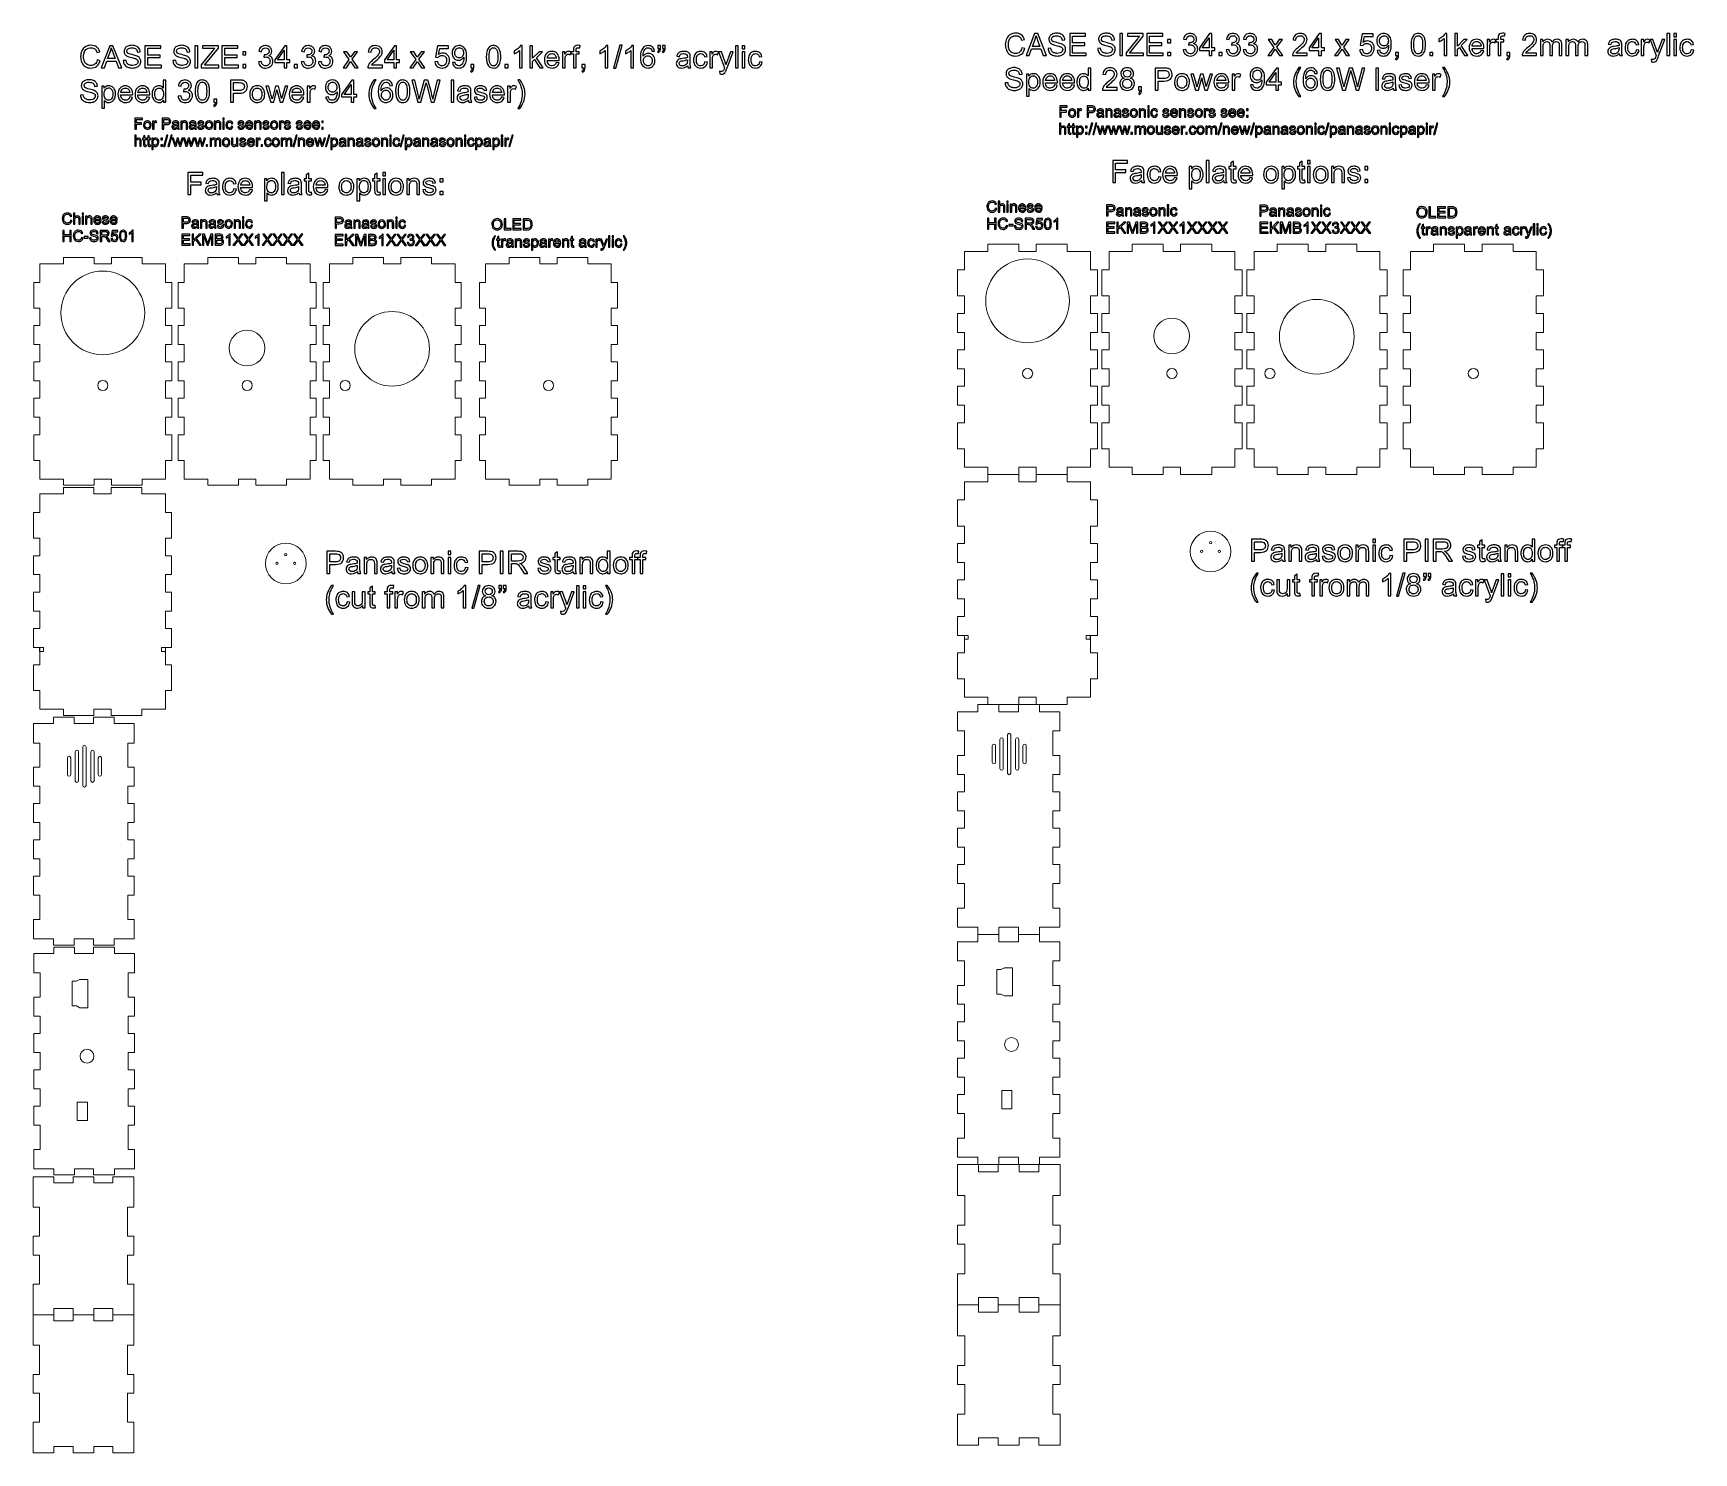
# Model space of a CAD drawing. Header units: inches. Extents: x -3.1 to 14.9, y -9.8 to 5.5.
import ezdxf

# ---------------------------------------------------------------- set-up
doc = ezdxf.new("R2010")
doc.units = ezdxf.units.IN
doc.header["$MEASUREMENT"] = 0
doc.layers.add('Layer 1', color=7, linetype='Continuous')

msp = doc.modelspace()

# ---------------------------------------------------------------- linework, layer by layer
at = {"layer": 'Layer 1', "color": 250, "lineweight": 9}
for centre, major_axis in [((7.687, 2.633), (0, 0.453)), ((-2.316, 2.502), (0, 0.453)), ((0.813, 2.114), (0, 0.404)), ((10.815, 2.245), (0, 0.404)), ((9.246, 2.252), (0, 0.193)), ((-0.757, 2.122), (0, 0.193)), ((7.687, 1.848), (0, 0.055)), ((9.248, 1.848), (0, 0.055)), ((10.308, 1.848), (0, 0.055)), ((12.508, 1.848), (0, 0.055)), ((-2.316, 1.717), (0, 0.055)), ((-0.754, 1.717), (0, 0.055)), ((0.306, 1.717), (0, 0.055)), ((2.505, 1.717), (0, 0.055)), ((7.513, -5.413), (0, 0.075)), ((-2.487, -5.54), (0, 0.075))]:
    msp.add_ellipse(centre, major_axis=major_axis, ratio=1, dxfattribs=at)
at = {"layer": 'Layer 1', "color": 250}
for points, knots in [([(-2.377, 5.239), (-2.377, 5.239), (-2.345, 5.231), (-2.345, 5.231), (-2.345, 5.231), (-2.352, 5.205), (-2.364, 5.186), (-2.381, 5.172), (-2.381, 5.172), (-2.398, 5.158), (-2.419, 5.152), (-2.444, 5.152), (-2.444, 5.152), (-2.47, 5.152), (-2.491, 5.157), (-2.507, 5.167), (-2.507, 5.167), (-2.523, 5.178), (-2.535, 5.193), (-2.544, 5.213), (-2.544, 5.213), (-2.552, 5.233), (-2.556, 5.254), (-2.556, 5.277), (-2.556, 5.277), (-2.556, 5.302), (-2.551, 5.323), (-2.542, 5.342), (-2.542, 5.342), (-2.532, 5.36), (-2.519, 5.374), (-2.501, 5.384), (-2.501, 5.384), (-2.484, 5.394), (-2.465, 5.398), (-2.444, 5.398), (-2.444, 5.398), (-2.42, 5.398), (-2.4, 5.392), (-2.383, 5.38), (-2.383, 5.38), (-2.367, 5.368), (-2.356, 5.351), (-2.349, 5.329), (-2.349, 5.329), (-2.349, 5.329), (-2.38, 5.321), (-2.38, 5.321), (-2.38, 5.321), (-2.386, 5.339), (-2.394, 5.351), (-2.404, 5.359), (-2.404, 5.359), (-2.415, 5.367), (-2.428, 5.371), (-2.444, 5.371), (-2.444, 5.371), (-2.463, 5.371), (-2.478, 5.367), (-2.49, 5.358), (-2.49, 5.358), (-2.502, 5.349), (-2.511, 5.338), (-2.516, 5.323), (-2.516, 5.323), (-2.521, 5.308), (-2.524, 5.293), (-2.524, 5.277), (-2.524, 5.277), (-2.524, 5.257), (-2.521, 5.239), (-2.515, 5.224), (-2.515, 5.224), (-2.509, 5.209), (-2.5, 5.197), (-2.487, 5.19), (-2.487, 5.19), (-2.475, 5.182), (-2.461, 5.179), (-2.447, 5.179), (-2.447, 5.179), (-2.429, 5.179), (-2.414, 5.184), (-2.402, 5.194), (-2.402, 5.194), (-2.389, 5.204), (-2.381, 5.219), (-2.377, 5.239)], [0, 0, 0, 0, 0.043478, 0.043478, 0.043478, 0.043478, 0.086957, 0.086957, 0.086957, 0.086957, 0.130435, 0.130435, 0.130435, 0.130435, 0.173913, 0.173913, 0.173913, 0.173913, 0.217391, 0.217391, 0.217391, 0.217391, 0.26087, 0.26087, 0.26087, 0.26087, 0.304348, 0.304348, 0.304348, 0.304348, 0.347826, 0.347826, 0.347826, 0.347826, 0.391304, 0.391304, 0.391304, 0.391304, 0.434783, 0.434783, 0.434783, 0.434783, 0.478261, 0.478261, 0.478261, 0.478261, 0.521739, 0.521739, 0.521739, 0.521739, 0.565217, 0.565217, 0.565217, 0.565217, 0.608696, 0.608696, 0.608696, 0.608696, 0.652174, 0.652174, 0.652174, 0.652174, 0.695652, 0.695652, 0.695652, 0.695652, 0.73913, 0.73913, 0.73913, 0.73913, 0.782609, 0.782609, 0.782609, 0.782609, 0.826087, 0.826087, 0.826087, 0.826087, 0.869565, 0.869565, 0.869565, 0.869565, 0.913043, 0.913043, 0.913043, 0.913043, 1, 1, 1, 1]), ([(-2.333, 5.156), (-2.333, 5.156), (-2.241, 5.394), (-2.241, 5.394), (-2.241, 5.394), (-2.241, 5.394), (-2.207, 5.394), (-2.207, 5.394), (-2.207, 5.394), (-2.207, 5.394), (-2.109, 5.156), (-2.109, 5.156), (-2.109, 5.156), (-2.109, 5.156), (-2.145, 5.156), (-2.145, 5.156), (-2.145, 5.156), (-2.145, 5.156), (-2.173, 5.228), (-2.173, 5.228), (-2.173, 5.228), (-2.173, 5.228), (-2.273, 5.228), (-2.273, 5.228), (-2.273, 5.228), (-2.273, 5.228), (-2.299, 5.156), (-2.299, 5.156), (-2.299, 5.156), (-2.299, 5.156), (-2.333, 5.156), (-2.333, 5.156)], [0, 0, 0, 0, 0.111111, 0.111111, 0.111111, 0.111111, 0.222222, 0.222222, 0.222222, 0.222222, 0.333333, 0.333333, 0.333333, 0.333333, 0.444444, 0.444444, 0.444444, 0.444444, 0.555556, 0.555556, 0.555556, 0.555556, 0.666667, 0.666667, 0.666667, 0.666667, 0.777778, 0.777778, 0.777778, 0.777778, 1, 1, 1, 1]), ([(-2.095, 5.232), (-2.095, 5.232), (-2.065, 5.235), (-2.065, 5.235), (-2.065, 5.235), (-2.064, 5.223), (-2.06, 5.213), (-2.055, 5.206), (-2.055, 5.206), (-2.05, 5.198), (-2.042, 5.192), (-2.031, 5.187), (-2.031, 5.187), (-2.02, 5.182), (-2.008, 5.18), (-1.994, 5.18), (-1.994, 5.18), (-1.982, 5.18), (-1.972, 5.182), (-1.963, 5.185), (-1.963, 5.185), (-1.953, 5.189), (-1.946, 5.194), (-1.942, 5.2), (-1.942, 5.2), (-1.937, 5.206), (-1.935, 5.213), (-1.935, 5.22), (-1.935, 5.22), (-1.935, 5.228), (-1.937, 5.234), (-1.942, 5.24), (-1.942, 5.24), (-1.946, 5.246), (-1.953, 5.25), (-1.963, 5.254), (-1.963, 5.254), (-1.97, 5.257), (-1.984, 5.26), (-2.006, 5.266), (-2.006, 5.266), (-2.028, 5.271), (-2.043, 5.276), (-2.052, 5.281), (-2.052, 5.281), (-2.063, 5.287), (-2.072, 5.294), (-2.077, 5.303), (-2.077, 5.303), (-2.083, 5.312), (-2.086, 5.322), (-2.086, 5.333), (-2.086, 5.333), (-2.086, 5.345), (-2.082, 5.356), (-2.075, 5.366), (-2.075, 5.366), (-2.069, 5.377), (-2.059, 5.385), (-2.045, 5.39), (-2.045, 5.39), (-2.032, 5.396), (-2.018, 5.398), (-2.002, 5.398), (-2.002, 5.398), (-1.984, 5.398), (-1.968, 5.395), (-1.955, 5.39), (-1.955, 5.39), (-1.941, 5.384), (-1.931, 5.376), (-1.924, 5.365), (-1.924, 5.365), (-1.916, 5.354), (-1.912, 5.341), (-1.912, 5.327), (-1.912, 5.327), (-1.912, 5.327), (-1.942, 5.325), (-1.942, 5.325), (-1.942, 5.325), (-1.944, 5.34), (-1.949, 5.351), (-1.959, 5.359), (-1.959, 5.359), (-1.968, 5.367), (-1.982, 5.37), (-2, 5.37), (-2, 5.37), (-2.019, 5.37), (-2.033, 5.367), (-2.042, 5.36), (-2.042, 5.36), (-2.051, 5.353), (-2.055, 5.345), (-2.055, 5.335), (-2.055, 5.335), (-2.055, 5.326), (-2.052, 5.319), (-2.046, 5.314), (-2.046, 5.314), (-2.04, 5.308), (-2.024, 5.302), (-1.998, 5.297), (-1.998, 5.297), (-1.973, 5.291), (-1.955, 5.286), (-1.945, 5.281), (-1.945, 5.281), (-1.932, 5.275), (-1.921, 5.267), (-1.915, 5.257), (-1.915, 5.257), (-1.908, 5.247), (-1.905, 5.236), (-1.905, 5.223), (-1.905, 5.223), (-1.905, 5.21), (-1.908, 5.198), (-1.916, 5.187), (-1.916, 5.187), (-1.923, 5.176), (-1.933, 5.167), (-1.947, 5.161), (-1.947, 5.161), (-1.961, 5.155), (-1.976, 5.152), (-1.993, 5.152), (-1.993, 5.152), (-2.015, 5.152), (-2.033, 5.155), (-2.047, 5.161), (-2.047, 5.161), (-2.062, 5.167), (-2.073, 5.177), (-2.082, 5.189), (-2.082, 5.189), (-2.09, 5.202), (-2.094, 5.216), (-2.095, 5.232)], [0, 0, 0, 0, 0.027778, 0.027778, 0.027778, 0.027778, 0.055556, 0.055556, 0.055556, 0.055556, 0.083333, 0.083333, 0.083333, 0.083333, 0.111111, 0.111111, 0.111111, 0.111111, 0.138889, 0.138889, 0.138889, 0.138889, 0.166667, 0.166667, 0.166667, 0.166667, 0.194444, 0.194444, 0.194444, 0.194444, 0.222222, 0.222222, 0.222222, 0.222222, 0.25, 0.25, 0.25, 0.25, 0.277778, 0.277778, 0.277778, 0.277778, 0.305556, 0.305556, 0.305556, 0.305556, 0.333333, 0.333333, 0.333333, 0.333333, 0.361111, 0.361111, 0.361111, 0.361111, 0.388889, 0.388889, 0.388889, 0.388889, 0.416667, 0.416667, 0.416667, 0.416667, 0.444444, 0.444444, 0.444444, 0.444444, 0.472222, 0.472222, 0.472222, 0.472222, 0.5, 0.5, 0.5, 0.5, 0.527778, 0.527778, 0.527778, 0.527778, 0.555556, 0.555556, 0.555556, 0.555556, 0.583333, 0.583333, 0.583333, 0.583333, 0.611111, 0.611111, 0.611111, 0.611111, 0.638889, 0.638889, 0.638889, 0.638889, 0.666667, 0.666667, 0.666667, 0.666667, 0.694444, 0.694444, 0.694444, 0.694444, 0.722222, 0.722222, 0.722222, 0.722222, 0.75, 0.75, 0.75, 0.75, 0.777778, 0.777778, 0.777778, 0.777778, 0.805556, 0.805556, 0.805556, 0.805556, 0.833333, 0.833333, 0.833333, 0.833333, 0.861111, 0.861111, 0.861111, 0.861111, 0.888889, 0.888889, 0.888889, 0.888889, 0.916667, 0.916667, 0.916667, 0.916667, 0.944444, 0.944444, 0.944444, 0.944444, 1, 1, 1, 1]), ([(-1.861, 5.156), (-1.861, 5.156), (-1.861, 5.394), (-1.861, 5.394), (-1.861, 5.394), (-1.861, 5.394), (-1.688, 5.394), (-1.688, 5.394), (-1.688, 5.394), (-1.688, 5.394), (-1.688, 5.366), (-1.688, 5.366), (-1.688, 5.366), (-1.688, 5.366), (-1.829, 5.366), (-1.829, 5.366), (-1.829, 5.366), (-1.829, 5.366), (-1.829, 5.293), (-1.829, 5.293), (-1.829, 5.293), (-1.829, 5.293), (-1.697, 5.293), (-1.697, 5.293), (-1.697, 5.293), (-1.697, 5.293), (-1.697, 5.265), (-1.697, 5.265), (-1.697, 5.265), (-1.697, 5.265), (-1.829, 5.265), (-1.829, 5.265), (-1.829, 5.265), (-1.829, 5.265), (-1.829, 5.184), (-1.829, 5.184), (-1.829, 5.184), (-1.829, 5.184), (-1.683, 5.184), (-1.683, 5.184), (-1.683, 5.184), (-1.683, 5.184), (-1.683, 5.156), (-1.683, 5.156), (-1.683, 5.156), (-1.683, 5.156), (-1.861, 5.156), (-1.861, 5.156)], [0, 0, 0, 0, 0.076923, 0.076923, 0.076923, 0.076923, 0.153846, 0.153846, 0.153846, 0.153846, 0.230769, 0.230769, 0.230769, 0.230769, 0.307692, 0.307692, 0.307692, 0.307692, 0.384615, 0.384615, 0.384615, 0.384615, 0.461538, 0.461538, 0.461538, 0.461538, 0.538462, 0.538462, 0.538462, 0.538462, 0.615385, 0.615385, 0.615385, 0.615385, 0.692308, 0.692308, 0.692308, 0.692308, 0.769231, 0.769231, 0.769231, 0.769231, 0.846154, 0.846154, 0.846154, 0.846154, 1, 1, 1, 1]), ([(-1.557, 5.232), (-1.557, 5.232), (-1.528, 5.235), (-1.528, 5.235), (-1.528, 5.235), (-1.526, 5.223), (-1.523, 5.213), (-1.518, 5.206), (-1.518, 5.206), (-1.513, 5.198), (-1.505, 5.192), (-1.494, 5.187), (-1.494, 5.187), (-1.483, 5.182), (-1.471, 5.18), (-1.457, 5.18), (-1.457, 5.18), (-1.445, 5.18), (-1.435, 5.182), (-1.425, 5.185), (-1.425, 5.185), (-1.416, 5.189), (-1.409, 5.194), (-1.405, 5.2), (-1.405, 5.2), (-1.4, 5.206), (-1.398, 5.213), (-1.398, 5.22), (-1.398, 5.22), (-1.398, 5.228), (-1.4, 5.234), (-1.404, 5.24), (-1.404, 5.24), (-1.409, 5.246), (-1.416, 5.25), (-1.426, 5.254), (-1.426, 5.254), (-1.432, 5.257), (-1.446, 5.26), (-1.468, 5.266), (-1.468, 5.266), (-1.49, 5.271), (-1.506, 5.276), (-1.514, 5.281), (-1.514, 5.281), (-1.526, 5.287), (-1.534, 5.294), (-1.54, 5.303), (-1.54, 5.303), (-1.546, 5.312), (-1.548, 5.322), (-1.548, 5.333), (-1.548, 5.333), (-1.548, 5.345), (-1.545, 5.356), (-1.538, 5.366), (-1.538, 5.366), (-1.531, 5.377), (-1.521, 5.385), (-1.508, 5.39), (-1.508, 5.39), (-1.495, 5.396), (-1.48, 5.398), (-1.464, 5.398), (-1.464, 5.398), (-1.447, 5.398), (-1.431, 5.395), (-1.418, 5.39), (-1.418, 5.39), (-1.404, 5.384), (-1.394, 5.376), (-1.386, 5.365), (-1.386, 5.365), (-1.379, 5.354), (-1.375, 5.341), (-1.375, 5.327), (-1.375, 5.327), (-1.375, 5.327), (-1.405, 5.325), (-1.405, 5.325), (-1.405, 5.325), (-1.407, 5.34), (-1.412, 5.351), (-1.421, 5.359), (-1.421, 5.359), (-1.431, 5.367), (-1.445, 5.37), (-1.463, 5.37), (-1.463, 5.37), (-1.482, 5.37), (-1.496, 5.367), (-1.505, 5.36), (-1.505, 5.36), (-1.514, 5.353), (-1.518, 5.345), (-1.518, 5.335), (-1.518, 5.335), (-1.518, 5.326), (-1.515, 5.319), (-1.509, 5.314), (-1.509, 5.314), (-1.503, 5.308), (-1.487, 5.302), (-1.461, 5.297), (-1.461, 5.297), (-1.435, 5.291), (-1.418, 5.286), (-1.408, 5.281), (-1.408, 5.281), (-1.394, 5.275), (-1.384, 5.267), (-1.377, 5.257), (-1.377, 5.257), (-1.371, 5.247), (-1.368, 5.236), (-1.368, 5.223), (-1.368, 5.223), (-1.368, 5.21), (-1.371, 5.198), (-1.378, 5.187), (-1.378, 5.187), (-1.386, 5.176), (-1.396, 5.167), (-1.41, 5.161), (-1.41, 5.161), (-1.423, 5.155), (-1.439, 5.152), (-1.456, 5.152), (-1.456, 5.152), (-1.477, 5.152), (-1.495, 5.155), (-1.51, 5.161), (-1.51, 5.161), (-1.525, 5.167), (-1.536, 5.177), (-1.544, 5.189), (-1.544, 5.189), (-1.553, 5.202), (-1.557, 5.216), (-1.557, 5.232)], [0, 0, 0, 0, 0.027778, 0.027778, 0.027778, 0.027778, 0.055556, 0.055556, 0.055556, 0.055556, 0.083333, 0.083333, 0.083333, 0.083333, 0.111111, 0.111111, 0.111111, 0.111111, 0.138889, 0.138889, 0.138889, 0.138889, 0.166667, 0.166667, 0.166667, 0.166667, 0.194444, 0.194444, 0.194444, 0.194444, 0.222222, 0.222222, 0.222222, 0.222222, 0.25, 0.25, 0.25, 0.25, 0.277778, 0.277778, 0.277778, 0.277778, 0.305556, 0.305556, 0.305556, 0.305556, 0.333333, 0.333333, 0.333333, 0.333333, 0.361111, 0.361111, 0.361111, 0.361111, 0.388889, 0.388889, 0.388889, 0.388889, 0.416667, 0.416667, 0.416667, 0.416667, 0.444444, 0.444444, 0.444444, 0.444444, 0.472222, 0.472222, 0.472222, 0.472222, 0.5, 0.5, 0.5, 0.5, 0.527778, 0.527778, 0.527778, 0.527778, 0.555556, 0.555556, 0.555556, 0.555556, 0.583333, 0.583333, 0.583333, 0.583333, 0.611111, 0.611111, 0.611111, 0.611111, 0.638889, 0.638889, 0.638889, 0.638889, 0.666667, 0.666667, 0.666667, 0.666667, 0.694444, 0.694444, 0.694444, 0.694444, 0.722222, 0.722222, 0.722222, 0.722222, 0.75, 0.75, 0.75, 0.75, 0.777778, 0.777778, 0.777778, 0.777778, 0.805556, 0.805556, 0.805556, 0.805556, 0.833333, 0.833333, 0.833333, 0.833333, 0.861111, 0.861111, 0.861111, 0.861111, 0.888889, 0.888889, 0.888889, 0.888889, 0.916667, 0.916667, 0.916667, 0.916667, 0.944444, 0.944444, 0.944444, 0.944444, 1, 1, 1, 1]), ([(-1.319, 5.156), (-1.319, 5.156), (-1.319, 5.394), (-1.319, 5.394), (-1.319, 5.394), (-1.319, 5.394), (-1.287, 5.394), (-1.287, 5.394), (-1.287, 5.394), (-1.287, 5.394), (-1.287, 5.156), (-1.287, 5.156), (-1.287, 5.156), (-1.287, 5.156), (-1.319, 5.156), (-1.319, 5.156)], [0, 0, 0, 0, 0.2, 0.2, 0.2, 0.2, 0.4, 0.4, 0.4, 0.4, 0.6, 0.6, 0.6, 0.6, 1, 1, 1, 1]), ([(-1.251, 5.156), (-1.251, 5.156), (-1.251, 5.185), (-1.251, 5.185), (-1.251, 5.185), (-1.251, 5.185), (-1.129, 5.338), (-1.129, 5.338), (-1.129, 5.338), (-1.12, 5.349), (-1.112, 5.358), (-1.104, 5.366), (-1.104, 5.366), (-1.104, 5.366), (-1.237, 5.366), (-1.237, 5.366), (-1.237, 5.366), (-1.237, 5.366), (-1.237, 5.394), (-1.237, 5.394), (-1.237, 5.394), (-1.237, 5.394), (-1.066, 5.394), (-1.066, 5.394), (-1.066, 5.394), (-1.066, 5.394), (-1.066, 5.366), (-1.066, 5.366), (-1.066, 5.366), (-1.066, 5.366), (-1.2, 5.201), (-1.2, 5.201), (-1.2, 5.201), (-1.2, 5.201), (-1.215, 5.184), (-1.215, 5.184), (-1.215, 5.184), (-1.215, 5.184), (-1.062, 5.184), (-1.062, 5.184), (-1.062, 5.184), (-1.062, 5.184), (-1.062, 5.156), (-1.062, 5.156), (-1.062, 5.156), (-1.062, 5.156), (-1.251, 5.156), (-1.251, 5.156)], [0, 0, 0, 0, 0.076923, 0.076923, 0.076923, 0.076923, 0.153846, 0.153846, 0.153846, 0.153846, 0.230769, 0.230769, 0.230769, 0.230769, 0.307692, 0.307692, 0.307692, 0.307692, 0.384615, 0.384615, 0.384615, 0.384615, 0.461538, 0.461538, 0.461538, 0.461538, 0.538462, 0.538462, 0.538462, 0.538462, 0.615385, 0.615385, 0.615385, 0.615385, 0.692308, 0.692308, 0.692308, 0.692308, 0.769231, 0.769231, 0.769231, 0.769231, 0.846154, 0.846154, 0.846154, 0.846154, 1, 1, 1, 1]), ([(-1.027, 5.156), (-1.027, 5.156), (-1.027, 5.394), (-1.027, 5.394), (-1.027, 5.394), (-1.027, 5.394), (-0.855, 5.394), (-0.855, 5.394), (-0.855, 5.394), (-0.855, 5.394), (-0.855, 5.366), (-0.855, 5.366), (-0.855, 5.366), (-0.855, 5.366), (-0.996, 5.366), (-0.996, 5.366), (-0.996, 5.366), (-0.996, 5.366), (-0.996, 5.293), (-0.996, 5.293), (-0.996, 5.293), (-0.996, 5.293), (-0.864, 5.293), (-0.864, 5.293), (-0.864, 5.293), (-0.864, 5.293), (-0.864, 5.265), (-0.864, 5.265), (-0.864, 5.265), (-0.864, 5.265), (-0.996, 5.265), (-0.996, 5.265), (-0.996, 5.265), (-0.996, 5.265), (-0.996, 5.184), (-0.996, 5.184), (-0.996, 5.184), (-0.996, 5.184), (-0.849, 5.184), (-0.849, 5.184), (-0.849, 5.184), (-0.849, 5.184), (-0.849, 5.156), (-0.849, 5.156), (-0.849, 5.156), (-0.849, 5.156), (-1.027, 5.156), (-1.027, 5.156)], [0, 0, 0, 0, 0.076923, 0.076923, 0.076923, 0.076923, 0.153846, 0.153846, 0.153846, 0.153846, 0.230769, 0.230769, 0.230769, 0.230769, 0.307692, 0.307692, 0.307692, 0.307692, 0.384615, 0.384615, 0.384615, 0.384615, 0.461538, 0.461538, 0.461538, 0.461538, 0.538462, 0.538462, 0.538462, 0.538462, 0.615385, 0.615385, 0.615385, 0.615385, 0.692308, 0.692308, 0.692308, 0.692308, 0.769231, 0.769231, 0.769231, 0.769231, 0.846154, 0.846154, 0.846154, 0.846154, 1, 1, 1, 1]), ([(-0.632, 5.219), (-0.632, 5.219), (-0.603, 5.223), (-0.603, 5.223), (-0.603, 5.223), (-0.6, 5.206), (-0.594, 5.194), (-0.586, 5.187), (-0.586, 5.187), (-0.578, 5.179), (-0.568, 5.176), (-0.556, 5.176), (-0.556, 5.176), (-0.543, 5.176), (-0.531, 5.18), (-0.521, 5.19), (-0.521, 5.19), (-0.512, 5.2), (-0.507, 5.211), (-0.507, 5.225), (-0.507, 5.225), (-0.507, 5.239), (-0.512, 5.25), (-0.52, 5.259), (-0.52, 5.259), (-0.529, 5.267), (-0.54, 5.272), (-0.554, 5.272), (-0.554, 5.272), (-0.559, 5.272), (-0.566, 5.271), (-0.575, 5.269), (-0.575, 5.269), (-0.575, 5.269), (-0.571, 5.294), (-0.571, 5.294), (-0.571, 5.294), (-0.569, 5.294), (-0.568, 5.294), (-0.567, 5.294), (-0.567, 5.294), (-0.554, 5.294), (-0.543, 5.297), (-0.533, 5.304), (-0.533, 5.304), (-0.523, 5.31), (-0.518, 5.32), (-0.518, 5.334), (-0.518, 5.334), (-0.518, 5.345), (-0.522, 5.354), (-0.529, 5.361), (-0.529, 5.361), (-0.536, 5.368), (-0.545, 5.371), (-0.557, 5.371), (-0.557, 5.371), (-0.568, 5.371), (-0.578, 5.368), (-0.585, 5.36), (-0.585, 5.36), (-0.593, 5.353), (-0.598, 5.342), (-0.6, 5.328), (-0.6, 5.328), (-0.6, 5.328), (-0.629, 5.333), (-0.629, 5.333), (-0.629, 5.333), (-0.626, 5.353), (-0.618, 5.368), (-0.605, 5.379), (-0.605, 5.379), (-0.592, 5.39), (-0.576, 5.395), (-0.558, 5.395), (-0.558, 5.395), (-0.545, 5.395), (-0.533, 5.392), (-0.522, 5.387), (-0.522, 5.387), (-0.511, 5.381), (-0.502, 5.374), (-0.496, 5.364), (-0.496, 5.364), (-0.491, 5.354), (-0.488, 5.344), (-0.488, 5.333), (-0.488, 5.333), (-0.488, 5.323), (-0.491, 5.314), (-0.496, 5.305), (-0.496, 5.305), (-0.502, 5.297), (-0.51, 5.29), (-0.521, 5.285), (-0.521, 5.285), (-0.507, 5.282), (-0.496, 5.275), (-0.488, 5.265), (-0.488, 5.265), (-0.48, 5.254), (-0.476, 5.242), (-0.476, 5.226), (-0.476, 5.226), (-0.476, 5.205), (-0.484, 5.188), (-0.499, 5.173), (-0.499, 5.173), (-0.514, 5.159), (-0.533, 5.151), (-0.556, 5.151), (-0.556, 5.151), (-0.577, 5.151), (-0.595, 5.158), (-0.609, 5.17), (-0.609, 5.17), (-0.622, 5.183), (-0.63, 5.199), (-0.632, 5.219)], [0, 0, 0, 0, 0.032258, 0.032258, 0.032258, 0.032258, 0.064516, 0.064516, 0.064516, 0.064516, 0.096774, 0.096774, 0.096774, 0.096774, 0.129032, 0.129032, 0.129032, 0.129032, 0.16129, 0.16129, 0.16129, 0.16129, 0.193548, 0.193548, 0.193548, 0.193548, 0.225806, 0.225806, 0.225806, 0.225806, 0.258065, 0.258065, 0.258065, 0.258065, 0.290323, 0.290323, 0.290323, 0.290323, 0.322581, 0.322581, 0.322581, 0.322581, 0.354839, 0.354839, 0.354839, 0.354839, 0.387097, 0.387097, 0.387097, 0.387097, 0.419355, 0.419355, 0.419355, 0.419355, 0.451613, 0.451613, 0.451613, 0.451613, 0.483871, 0.483871, 0.483871, 0.483871, 0.516129, 0.516129, 0.516129, 0.516129, 0.548387, 0.548387, 0.548387, 0.548387, 0.580645, 0.580645, 0.580645, 0.580645, 0.612903, 0.612903, 0.612903, 0.612903, 0.645161, 0.645161, 0.645161, 0.645161, 0.677419, 0.677419, 0.677419, 0.677419, 0.709677, 0.709677, 0.709677, 0.709677, 0.741935, 0.741935, 0.741935, 0.741935, 0.774194, 0.774194, 0.774194, 0.774194, 0.806452, 0.806452, 0.806452, 0.806452, 0.83871, 0.83871, 0.83871, 0.83871, 0.870968, 0.870968, 0.870968, 0.870968, 0.903226, 0.903226, 0.903226, 0.903226, 0.935484, 0.935484, 0.935484, 0.935484, 1, 1, 1, 1]), ([(-0.353, 5.156), (-0.353, 5.156), (-0.353, 5.213), (-0.353, 5.213), (-0.353, 5.213), (-0.353, 5.213), (-0.457, 5.213), (-0.457, 5.213), (-0.457, 5.213), (-0.457, 5.213), (-0.457, 5.24), (-0.457, 5.24), (-0.457, 5.24), (-0.457, 5.24), (-0.348, 5.394), (-0.348, 5.394), (-0.348, 5.394), (-0.348, 5.394), (-0.324, 5.394), (-0.324, 5.394), (-0.324, 5.394), (-0.324, 5.394), (-0.324, 5.24), (-0.324, 5.24), (-0.324, 5.24), (-0.324, 5.24), (-0.292, 5.24), (-0.292, 5.24), (-0.292, 5.24), (-0.292, 5.24), (-0.292, 5.213), (-0.292, 5.213), (-0.292, 5.213), (-0.292, 5.213), (-0.324, 5.213), (-0.324, 5.213), (-0.324, 5.213), (-0.324, 5.213), (-0.324, 5.156), (-0.324, 5.156), (-0.324, 5.156), (-0.324, 5.156), (-0.353, 5.156), (-0.353, 5.156)], [0, 0, 0, 0, 0.083333, 0.083333, 0.083333, 0.083333, 0.166667, 0.166667, 0.166667, 0.166667, 0.25, 0.25, 0.25, 0.25, 0.333333, 0.333333, 0.333333, 0.333333, 0.416667, 0.416667, 0.416667, 0.416667, 0.5, 0.5, 0.5, 0.5, 0.583333, 0.583333, 0.583333, 0.583333, 0.666667, 0.666667, 0.666667, 0.666667, 0.75, 0.75, 0.75, 0.75, 0.833333, 0.833333, 0.833333, 0.833333, 1, 1, 1, 1]), ([(-0.169, 5.219), (-0.169, 5.219), (-0.14, 5.223), (-0.14, 5.223), (-0.14, 5.223), (-0.136, 5.206), (-0.131, 5.194), (-0.122, 5.187), (-0.122, 5.187), (-0.114, 5.179), (-0.105, 5.176), (-0.093, 5.176), (-0.093, 5.176), (-0.079, 5.176), (-0.067, 5.18), (-0.058, 5.19), (-0.058, 5.19), (-0.049, 5.2), (-0.044, 5.211), (-0.044, 5.225), (-0.044, 5.225), (-0.044, 5.239), (-0.048, 5.25), (-0.057, 5.259), (-0.057, 5.259), (-0.066, 5.267), (-0.077, 5.272), (-0.09, 5.272), (-0.09, 5.272), (-0.096, 5.272), (-0.103, 5.271), (-0.111, 5.269), (-0.111, 5.269), (-0.111, 5.269), (-0.108, 5.294), (-0.108, 5.294), (-0.108, 5.294), (-0.106, 5.294), (-0.104, 5.294), (-0.103, 5.294), (-0.103, 5.294), (-0.091, 5.294), (-0.079, 5.297), (-0.069, 5.304), (-0.069, 5.304), (-0.059, 5.31), (-0.054, 5.32), (-0.054, 5.334), (-0.054, 5.334), (-0.054, 5.345), (-0.058, 5.354), (-0.065, 5.361), (-0.065, 5.361), (-0.073, 5.368), (-0.082, 5.371), (-0.094, 5.371), (-0.094, 5.371), (-0.105, 5.371), (-0.114, 5.368), (-0.122, 5.36), (-0.122, 5.36), (-0.13, 5.353), (-0.135, 5.342), (-0.137, 5.328), (-0.137, 5.328), (-0.137, 5.328), (-0.166, 5.333), (-0.166, 5.333), (-0.166, 5.333), (-0.162, 5.353), (-0.154, 5.368), (-0.142, 5.379), (-0.142, 5.379), (-0.129, 5.39), (-0.113, 5.395), (-0.094, 5.395), (-0.094, 5.395), (-0.081, 5.395), (-0.069, 5.392), (-0.058, 5.387), (-0.058, 5.387), (-0.047, 5.381), (-0.039, 5.374), (-0.033, 5.364), (-0.033, 5.364), (-0.027, 5.354), (-0.024, 5.344), (-0.024, 5.333), (-0.024, 5.333), (-0.024, 5.323), (-0.027, 5.314), (-0.033, 5.305), (-0.033, 5.305), (-0.038, 5.297), (-0.046, 5.29), (-0.057, 5.285), (-0.057, 5.285), (-0.043, 5.282), (-0.032, 5.275), (-0.024, 5.265), (-0.024, 5.265), (-0.017, 5.254), (-0.013, 5.242), (-0.013, 5.226), (-0.013, 5.226), (-0.013, 5.205), (-0.02, 5.188), (-0.035, 5.173), (-0.035, 5.173), (-0.051, 5.159), (-0.07, 5.151), (-0.093, 5.151), (-0.093, 5.151), (-0.114, 5.151), (-0.131, 5.158), (-0.145, 5.17), (-0.145, 5.17), (-0.159, 5.183), (-0.167, 5.199), (-0.169, 5.219)], [0, 0, 0, 0, 0.032258, 0.032258, 0.032258, 0.032258, 0.064516, 0.064516, 0.064516, 0.064516, 0.096774, 0.096774, 0.096774, 0.096774, 0.129032, 0.129032, 0.129032, 0.129032, 0.16129, 0.16129, 0.16129, 0.16129, 0.193548, 0.193548, 0.193548, 0.193548, 0.225806, 0.225806, 0.225806, 0.225806, 0.258065, 0.258065, 0.258065, 0.258065, 0.290323, 0.290323, 0.290323, 0.290323, 0.322581, 0.322581, 0.322581, 0.322581, 0.354839, 0.354839, 0.354839, 0.354839, 0.387097, 0.387097, 0.387097, 0.387097, 0.419355, 0.419355, 0.419355, 0.419355, 0.451613, 0.451613, 0.451613, 0.451613, 0.483871, 0.483871, 0.483871, 0.483871, 0.516129, 0.516129, 0.516129, 0.516129, 0.548387, 0.548387, 0.548387, 0.548387, 0.580645, 0.580645, 0.580645, 0.580645, 0.612903, 0.612903, 0.612903, 0.612903, 0.645161, 0.645161, 0.645161, 0.645161, 0.677419, 0.677419, 0.677419, 0.677419, 0.709677, 0.709677, 0.709677, 0.709677, 0.741935, 0.741935, 0.741935, 0.741935, 0.774194, 0.774194, 0.774194, 0.774194, 0.806452, 0.806452, 0.806452, 0.806452, 0.83871, 0.83871, 0.83871, 0.83871, 0.870968, 0.870968, 0.870968, 0.870968, 0.903226, 0.903226, 0.903226, 0.903226, 0.935484, 0.935484, 0.935484, 0.935484, 1, 1, 1, 1]), ([(0.016, 5.219), (0.016, 5.219), (0.046, 5.223), (0.046, 5.223), (0.046, 5.223), (0.049, 5.206), (0.055, 5.194), (0.063, 5.187), (0.063, 5.187), (0.071, 5.179), (0.081, 5.176), (0.092, 5.176), (0.092, 5.176), (0.106, 5.176), (0.118, 5.18), (0.127, 5.19), (0.127, 5.19), (0.137, 5.2), (0.142, 5.211), (0.142, 5.225), (0.142, 5.225), (0.142, 5.239), (0.137, 5.25), (0.128, 5.259), (0.128, 5.259), (0.12, 5.267), (0.108, 5.272), (0.095, 5.272), (0.095, 5.272), (0.089, 5.272), (0.082, 5.271), (0.074, 5.269), (0.074, 5.269), (0.074, 5.269), (0.078, 5.294), (0.078, 5.294), (0.078, 5.294), (0.079, 5.294), (0.081, 5.294), (0.082, 5.294), (0.082, 5.294), (0.095, 5.294), (0.106, 5.297), (0.116, 5.304), (0.116, 5.304), (0.126, 5.31), (0.131, 5.32), (0.131, 5.334), (0.131, 5.334), (0.131, 5.345), (0.127, 5.354), (0.12, 5.361), (0.12, 5.361), (0.113, 5.368), (0.103, 5.371), (0.092, 5.371), (0.092, 5.371), (0.08, 5.371), (0.071, 5.368), (0.063, 5.36), (0.063, 5.36), (0.056, 5.353), (0.051, 5.342), (0.049, 5.328), (0.049, 5.328), (0.049, 5.328), (0.019, 5.333), (0.019, 5.333), (0.019, 5.333), (0.023, 5.353), (0.031, 5.368), (0.044, 5.379), (0.044, 5.379), (0.057, 5.39), (0.072, 5.395), (0.091, 5.395), (0.091, 5.395), (0.104, 5.395), (0.116, 5.392), (0.127, 5.387), (0.127, 5.387), (0.138, 5.381), (0.146, 5.374), (0.152, 5.364), (0.152, 5.364), (0.158, 5.354), (0.161, 5.344), (0.161, 5.333), (0.161, 5.333), (0.161, 5.323), (0.158, 5.314), (0.153, 5.305), (0.153, 5.305), (0.147, 5.297), (0.139, 5.29), (0.128, 5.285), (0.128, 5.285), (0.142, 5.282), (0.153, 5.275), (0.161, 5.265), (0.161, 5.265), (0.169, 5.254), (0.173, 5.242), (0.173, 5.226), (0.173, 5.226), (0.173, 5.205), (0.165, 5.188), (0.15, 5.173), (0.15, 5.173), (0.135, 5.159), (0.116, 5.151), (0.092, 5.151), (0.092, 5.151), (0.071, 5.151), (0.054, 5.158), (0.04, 5.17), (0.04, 5.17), (0.026, 5.183), (0.018, 5.199), (0.016, 5.219)], [0, 0, 0, 0, 0.032258, 0.032258, 0.032258, 0.032258, 0.064516, 0.064516, 0.064516, 0.064516, 0.096774, 0.096774, 0.096774, 0.096774, 0.129032, 0.129032, 0.129032, 0.129032, 0.16129, 0.16129, 0.16129, 0.16129, 0.193548, 0.193548, 0.193548, 0.193548, 0.225806, 0.225806, 0.225806, 0.225806, 0.258065, 0.258065, 0.258065, 0.258065, 0.290323, 0.290323, 0.290323, 0.290323, 0.322581, 0.322581, 0.322581, 0.322581, 0.354839, 0.354839, 0.354839, 0.354839, 0.387097, 0.387097, 0.387097, 0.387097, 0.419355, 0.419355, 0.419355, 0.419355, 0.451613, 0.451613, 0.451613, 0.451613, 0.483871, 0.483871, 0.483871, 0.483871, 0.516129, 0.516129, 0.516129, 0.516129, 0.548387, 0.548387, 0.548387, 0.548387, 0.580645, 0.580645, 0.580645, 0.580645, 0.612903, 0.612903, 0.612903, 0.612903, 0.645161, 0.645161, 0.645161, 0.645161, 0.677419, 0.677419, 0.677419, 0.677419, 0.709677, 0.709677, 0.709677, 0.709677, 0.741935, 0.741935, 0.741935, 0.741935, 0.774194, 0.774194, 0.774194, 0.774194, 0.806452, 0.806452, 0.806452, 0.806452, 0.83871, 0.83871, 0.83871, 0.83871, 0.870968, 0.870968, 0.870968, 0.870968, 0.903226, 0.903226, 0.903226, 0.903226, 0.935484, 0.935484, 0.935484, 0.935484, 1, 1, 1, 1]), ([(0.708, 5.184), (0.708, 5.184), (0.708, 5.156), (0.708, 5.156), (0.708, 5.156), (0.708, 5.156), (0.55, 5.156), (0.55, 5.156), (0.55, 5.156), (0.55, 5.163), (0.551, 5.169), (0.553, 5.176), (0.553, 5.176), (0.557, 5.187), (0.564, 5.197), (0.573, 5.208), (0.573, 5.208), (0.581, 5.218), (0.594, 5.23), (0.611, 5.244), (0.611, 5.244), (0.637, 5.265), (0.654, 5.282), (0.663, 5.294), (0.663, 5.294), (0.673, 5.307), (0.677, 5.319), (0.677, 5.33), (0.677, 5.33), (0.677, 5.341), (0.673, 5.351), (0.665, 5.359), (0.665, 5.359), (0.656, 5.367), (0.646, 5.371), (0.632, 5.371), (0.632, 5.371), (0.618, 5.371), (0.607, 5.367), (0.598, 5.358), (0.598, 5.358), (0.59, 5.35), (0.586, 5.338), (0.585, 5.323), (0.585, 5.323), (0.585, 5.323), (0.555, 5.326), (0.555, 5.326), (0.555, 5.326), (0.557, 5.349), (0.565, 5.366), (0.579, 5.378), (0.579, 5.378), (0.592, 5.389), (0.61, 5.395), (0.633, 5.395), (0.633, 5.395), (0.656, 5.395), (0.674, 5.389), (0.687, 5.376), (0.687, 5.376), (0.701, 5.363), (0.707, 5.348), (0.707, 5.329), (0.707, 5.329), (0.707, 5.319), (0.705, 5.31), (0.701, 5.301), (0.701, 5.301), (0.697, 5.292), (0.691, 5.282), (0.682, 5.272), (0.682, 5.272), (0.673, 5.261), (0.658, 5.247), (0.637, 5.23), (0.637, 5.23), (0.619, 5.215), (0.608, 5.205), (0.603, 5.2), (0.603, 5.2), (0.598, 5.194), (0.594, 5.189), (0.591, 5.184), (0.591, 5.184), (0.591, 5.184), (0.708, 5.184), (0.708, 5.184)], [0, 0, 0, 0, 0.043478, 0.043478, 0.043478, 0.043478, 0.086957, 0.086957, 0.086957, 0.086957, 0.130435, 0.130435, 0.130435, 0.130435, 0.173913, 0.173913, 0.173913, 0.173913, 0.217391, 0.217391, 0.217391, 0.217391, 0.26087, 0.26087, 0.26087, 0.26087, 0.304348, 0.304348, 0.304348, 0.304348, 0.347826, 0.347826, 0.347826, 0.347826, 0.391304, 0.391304, 0.391304, 0.391304, 0.434783, 0.434783, 0.434783, 0.434783, 0.478261, 0.478261, 0.478261, 0.478261, 0.521739, 0.521739, 0.521739, 0.521739, 0.565217, 0.565217, 0.565217, 0.565217, 0.608696, 0.608696, 0.608696, 0.608696, 0.652174, 0.652174, 0.652174, 0.652174, 0.695652, 0.695652, 0.695652, 0.695652, 0.73913, 0.73913, 0.73913, 0.73913, 0.782609, 0.782609, 0.782609, 0.782609, 0.826087, 0.826087, 0.826087, 0.826087, 0.869565, 0.869565, 0.869565, 0.869565, 0.913043, 0.913043, 0.913043, 0.913043, 1, 1, 1, 1]), ([(0.833, 5.156), (0.833, 5.156), (0.833, 5.213), (0.833, 5.213), (0.833, 5.213), (0.833, 5.213), (0.729, 5.213), (0.729, 5.213), (0.729, 5.213), (0.729, 5.213), (0.729, 5.24), (0.729, 5.24), (0.729, 5.24), (0.729, 5.24), (0.838, 5.394), (0.838, 5.394), (0.838, 5.394), (0.838, 5.394), (0.862, 5.394), (0.862, 5.394), (0.862, 5.394), (0.862, 5.394), (0.862, 5.24), (0.862, 5.24), (0.862, 5.24), (0.862, 5.24), (0.894, 5.24), (0.894, 5.24), (0.894, 5.24), (0.894, 5.24), (0.894, 5.213), (0.894, 5.213), (0.894, 5.213), (0.894, 5.213), (0.862, 5.213), (0.862, 5.213), (0.862, 5.213), (0.862, 5.213), (0.862, 5.156), (0.862, 5.156), (0.862, 5.156), (0.862, 5.156), (0.833, 5.156), (0.833, 5.156)], [0, 0, 0, 0, 0.083333, 0.083333, 0.083333, 0.083333, 0.166667, 0.166667, 0.166667, 0.166667, 0.25, 0.25, 0.25, 0.25, 0.333333, 0.333333, 0.333333, 0.333333, 0.416667, 0.416667, 0.416667, 0.416667, 0.5, 0.5, 0.5, 0.5, 0.583333, 0.583333, 0.583333, 0.583333, 0.666667, 0.666667, 0.666667, 0.666667, 0.75, 0.75, 0.75, 0.75, 0.833333, 0.833333, 0.833333, 0.833333, 1, 1, 1, 1]), ([(1.276, 5.218), (1.276, 5.218), (1.307, 5.221), (1.307, 5.221), (1.307, 5.221), (1.309, 5.206), (1.315, 5.195), (1.323, 5.187), (1.323, 5.187), (1.331, 5.179), (1.341, 5.176), (1.353, 5.176), (1.353, 5.176), (1.367, 5.176), (1.379, 5.181), (1.389, 5.192), (1.389, 5.192), (1.398, 5.202), (1.403, 5.216), (1.403, 5.234), (1.403, 5.234), (1.403, 5.251), (1.399, 5.264), (1.389, 5.273), (1.389, 5.273), (1.38, 5.283), (1.368, 5.288), (1.352, 5.288), (1.352, 5.288), (1.343, 5.288), (1.334, 5.286), (1.327, 5.282), (1.327, 5.282), (1.319, 5.277), (1.313, 5.272), (1.309, 5.265), (1.309, 5.265), (1.309, 5.265), (1.281, 5.268), (1.281, 5.268), (1.281, 5.268), (1.281, 5.268), (1.305, 5.391), (1.305, 5.391), (1.305, 5.391), (1.305, 5.391), (1.423, 5.391), (1.423, 5.391), (1.423, 5.391), (1.423, 5.391), (1.423, 5.363), (1.423, 5.363), (1.423, 5.363), (1.423, 5.363), (1.328, 5.363), (1.328, 5.363), (1.328, 5.363), (1.328, 5.363), (1.315, 5.299), (1.315, 5.299), (1.315, 5.299), (1.329, 5.309), (1.345, 5.314), (1.36, 5.314), (1.36, 5.314), (1.381, 5.314), (1.399, 5.307), (1.413, 5.292), (1.413, 5.292), (1.427, 5.278), (1.434, 5.259), (1.434, 5.237), (1.434, 5.237), (1.434, 5.215), (1.428, 5.196), (1.416, 5.181), (1.416, 5.181), (1.4, 5.161), (1.379, 5.152), (1.353, 5.152), (1.353, 5.152), (1.331, 5.152), (1.313, 5.158), (1.3, 5.17), (1.3, 5.17), (1.286, 5.182), (1.278, 5.198), (1.276, 5.218)], [0, 0, 0, 0, 0.043478, 0.043478, 0.043478, 0.043478, 0.086957, 0.086957, 0.086957, 0.086957, 0.130435, 0.130435, 0.130435, 0.130435, 0.173913, 0.173913, 0.173913, 0.173913, 0.217391, 0.217391, 0.217391, 0.217391, 0.26087, 0.26087, 0.26087, 0.26087, 0.304348, 0.304348, 0.304348, 0.304348, 0.347826, 0.347826, 0.347826, 0.347826, 0.391304, 0.391304, 0.391304, 0.391304, 0.434783, 0.434783, 0.434783, 0.434783, 0.478261, 0.478261, 0.478261, 0.478261, 0.521739, 0.521739, 0.521739, 0.521739, 0.565217, 0.565217, 0.565217, 0.565217, 0.608696, 0.608696, 0.608696, 0.608696, 0.652174, 0.652174, 0.652174, 0.652174, 0.695652, 0.695652, 0.695652, 0.695652, 0.73913, 0.73913, 0.73913, 0.73913, 0.782609, 0.782609, 0.782609, 0.782609, 0.826087, 0.826087, 0.826087, 0.826087, 0.869565, 0.869565, 0.869565, 0.869565, 0.913043, 0.913043, 0.913043, 0.913043, 1, 1, 1, 1]), ([(1.466, 5.211), (1.466, 5.211), (1.494, 5.213), (1.494, 5.213), (1.494, 5.213), (1.497, 5.2), (1.501, 5.191), (1.508, 5.185), (1.508, 5.185), (1.515, 5.179), (1.523, 5.176), (1.534, 5.176), (1.534, 5.176), (1.543, 5.176), (1.551, 5.178), (1.557, 5.182), (1.557, 5.182), (1.564, 5.186), (1.57, 5.191), (1.574, 5.198), (1.574, 5.198), (1.578, 5.205), (1.582, 5.215), (1.585, 5.226), (1.585, 5.226), (1.588, 5.238), (1.589, 5.25), (1.589, 5.262), (1.589, 5.262), (1.589, 5.263), (1.589, 5.265), (1.589, 5.268), (1.589, 5.268), (1.583, 5.259), (1.575, 5.251), (1.565, 5.245), (1.565, 5.245), (1.555, 5.239), (1.544, 5.237), (1.532, 5.237), (1.532, 5.237), (1.513, 5.237), (1.496, 5.244), (1.482, 5.258), (1.482, 5.258), (1.468, 5.272), (1.462, 5.291), (1.462, 5.315), (1.462, 5.315), (1.462, 5.339), (1.469, 5.358), (1.483, 5.373), (1.483, 5.373), (1.497, 5.388), (1.515, 5.395), (1.537, 5.395), (1.537, 5.395), (1.552, 5.395), (1.566, 5.391), (1.579, 5.383), (1.579, 5.383), (1.592, 5.374), (1.602, 5.362), (1.609, 5.347), (1.609, 5.347), (1.615, 5.332), (1.619, 5.309), (1.619, 5.28), (1.619, 5.28), (1.619, 5.249), (1.615, 5.225), (1.609, 5.207), (1.609, 5.207), (1.602, 5.189), (1.592, 5.175), (1.579, 5.166), (1.579, 5.166), (1.566, 5.156), (1.551, 5.152), (1.533, 5.152), (1.533, 5.152), (1.514, 5.152), (1.499, 5.157), (1.487, 5.167), (1.487, 5.167), (1.476, 5.177), (1.468, 5.192), (1.466, 5.211)], [0, 0, 0, 0, 0.043478, 0.043478, 0.043478, 0.043478, 0.086957, 0.086957, 0.086957, 0.086957, 0.130435, 0.130435, 0.130435, 0.130435, 0.173913, 0.173913, 0.173913, 0.173913, 0.217391, 0.217391, 0.217391, 0.217391, 0.26087, 0.26087, 0.26087, 0.26087, 0.304348, 0.304348, 0.304348, 0.304348, 0.347826, 0.347826, 0.347826, 0.347826, 0.391304, 0.391304, 0.391304, 0.391304, 0.434783, 0.434783, 0.434783, 0.434783, 0.478261, 0.478261, 0.478261, 0.478261, 0.521739, 0.521739, 0.521739, 0.521739, 0.565217, 0.565217, 0.565217, 0.565217, 0.608696, 0.608696, 0.608696, 0.608696, 0.652174, 0.652174, 0.652174, 0.652174, 0.695652, 0.695652, 0.695652, 0.695652, 0.73913, 0.73913, 0.73913, 0.73913, 0.782609, 0.782609, 0.782609, 0.782609, 0.826087, 0.826087, 0.826087, 0.826087, 0.869565, 0.869565, 0.869565, 0.869565, 0.913043, 0.913043, 0.913043, 0.913043, 1, 1, 1, 1]), ([(1.832, 5.273), (1.832, 5.302), (1.835, 5.324), (1.841, 5.341), (1.841, 5.341), (1.847, 5.359), (1.855, 5.372), (1.867, 5.381), (1.867, 5.381), (1.878, 5.391), (1.893, 5.395), (1.91, 5.395), (1.91, 5.395), (1.923, 5.395), (1.934, 5.393), (1.944, 5.387), (1.944, 5.387), (1.953, 5.382), (1.961, 5.375), (1.968, 5.365), (1.968, 5.365), (1.974, 5.355), (1.979, 5.344), (1.982, 5.33), (1.982, 5.33), (1.986, 5.316), (1.988, 5.297), (1.988, 5.273), (1.988, 5.273), (1.988, 5.245), (1.985, 5.223), (1.979, 5.206), (1.979, 5.206), (1.973, 5.188), (1.965, 5.175), (1.953, 5.166), (1.953, 5.166), (1.942, 5.156), (1.928, 5.152), (1.91, 5.152), (1.91, 5.152), (1.887, 5.152), (1.869, 5.16), (1.856, 5.176), (1.856, 5.176), (1.84, 5.196), (1.832, 5.229), (1.832, 5.273)], [0, 0, 0, 0, 0.076923, 0.076923, 0.076923, 0.076923, 0.153846, 0.153846, 0.153846, 0.153846, 0.230769, 0.230769, 0.230769, 0.230769, 0.307692, 0.307692, 0.307692, 0.307692, 0.384615, 0.384615, 0.384615, 0.384615, 0.461538, 0.461538, 0.461538, 0.461538, 0.538462, 0.538462, 0.538462, 0.538462, 0.615385, 0.615385, 0.615385, 0.615385, 0.692308, 0.692308, 0.692308, 0.692308, 0.769231, 0.769231, 0.769231, 0.769231, 0.846154, 0.846154, 0.846154, 0.846154, 1, 1, 1, 1]), ([(2.221, 5.156), (2.221, 5.156), (2.191, 5.156), (2.191, 5.156), (2.191, 5.156), (2.191, 5.156), (2.191, 5.342), (2.191, 5.342), (2.191, 5.342), (2.184, 5.336), (2.175, 5.329), (2.164, 5.322), (2.164, 5.322), (2.152, 5.315), (2.142, 5.31), (2.133, 5.307), (2.133, 5.307), (2.133, 5.307), (2.133, 5.335), (2.133, 5.335), (2.133, 5.335), (2.149, 5.343), (2.163, 5.352), (2.176, 5.363), (2.176, 5.363), (2.188, 5.374), (2.197, 5.385), (2.202, 5.395), (2.202, 5.395), (2.202, 5.395), (2.221, 5.395), (2.221, 5.395), (2.221, 5.395), (2.221, 5.395), (2.221, 5.156), (2.221, 5.156)], [0, 0, 0, 0, 0.1, 0.1, 0.1, 0.1, 0.2, 0.2, 0.2, 0.2, 0.3, 0.3, 0.3, 0.3, 0.4, 0.4, 0.4, 0.4, 0.5, 0.5, 0.5, 0.5, 0.6, 0.6, 0.6, 0.6, 0.7, 0.7, 0.7, 0.7, 0.8, 0.8, 0.8, 0.8, 1, 1, 1, 1]), ([(2.304, 5.156), (2.304, 5.156), (2.304, 5.394), (2.304, 5.394), (2.304, 5.394), (2.304, 5.394), (2.333, 5.394), (2.333, 5.394), (2.333, 5.394), (2.333, 5.394), (2.333, 5.258), (2.333, 5.258), (2.333, 5.258), (2.333, 5.258), (2.403, 5.328), (2.403, 5.328), (2.403, 5.328), (2.403, 5.328), (2.44, 5.328), (2.44, 5.328), (2.44, 5.328), (2.44, 5.328), (2.374, 5.264), (2.374, 5.264), (2.374, 5.264), (2.374, 5.264), (2.447, 5.156), (2.447, 5.156), (2.447, 5.156), (2.447, 5.156), (2.411, 5.156), (2.411, 5.156), (2.411, 5.156), (2.411, 5.156), (2.354, 5.244), (2.354, 5.244), (2.354, 5.244), (2.354, 5.244), (2.333, 5.224), (2.333, 5.224), (2.333, 5.224), (2.333, 5.224), (2.333, 5.156), (2.333, 5.156), (2.333, 5.156), (2.333, 5.156), (2.304, 5.156), (2.304, 5.156)], [0, 0, 0, 0, 0.076923, 0.076923, 0.076923, 0.076923, 0.153846, 0.153846, 0.153846, 0.153846, 0.230769, 0.230769, 0.230769, 0.230769, 0.307692, 0.307692, 0.307692, 0.307692, 0.384615, 0.384615, 0.384615, 0.384615, 0.461538, 0.461538, 0.461538, 0.461538, 0.538462, 0.538462, 0.538462, 0.538462, 0.615385, 0.615385, 0.615385, 0.615385, 0.692308, 0.692308, 0.692308, 0.692308, 0.769231, 0.769231, 0.769231, 0.769231, 0.846154, 0.846154, 0.846154, 0.846154, 1, 1, 1, 1]), ([(2.774, 5.156), (2.774, 5.156), (2.774, 5.306), (2.774, 5.306), (2.774, 5.306), (2.774, 5.306), (2.748, 5.306), (2.748, 5.306), (2.748, 5.306), (2.748, 5.306), (2.748, 5.328), (2.748, 5.328), (2.748, 5.328), (2.748, 5.328), (2.774, 5.328), (2.774, 5.328), (2.774, 5.328), (2.774, 5.328), (2.774, 5.347), (2.774, 5.347), (2.774, 5.347), (2.774, 5.358), (2.775, 5.367), (2.777, 5.373), (2.777, 5.373), (2.78, 5.38), (2.785, 5.387), (2.792, 5.391), (2.792, 5.391), (2.799, 5.396), (2.809, 5.398), (2.822, 5.398), (2.822, 5.398), (2.83, 5.398), (2.839, 5.397), (2.849, 5.395), (2.849, 5.395), (2.849, 5.395), (2.845, 5.37), (2.845, 5.37), (2.845, 5.37), (2.839, 5.371), (2.833, 5.371), (2.827, 5.371), (2.827, 5.371), (2.818, 5.371), (2.812, 5.37), (2.809, 5.366), (2.809, 5.366), (2.805, 5.362), (2.803, 5.355), (2.803, 5.344), (2.803, 5.344), (2.803, 5.344), (2.803, 5.328), (2.803, 5.328), (2.803, 5.328), (2.803, 5.328), (2.837, 5.328), (2.837, 5.328), (2.837, 5.328), (2.837, 5.328), (2.837, 5.306), (2.837, 5.306), (2.837, 5.306), (2.837, 5.306), (2.803, 5.306), (2.803, 5.306), (2.803, 5.306), (2.803, 5.306), (2.803, 5.156), (2.803, 5.156), (2.803, 5.156), (2.803, 5.156), (2.774, 5.156), (2.774, 5.156)], [0, 0, 0, 0, 0.05, 0.05, 0.05, 0.05, 0.1, 0.1, 0.1, 0.1, 0.15, 0.15, 0.15, 0.15, 0.2, 0.2, 0.2, 0.2, 0.25, 0.25, 0.25, 0.25, 0.3, 0.3, 0.3, 0.3, 0.35, 0.35, 0.35, 0.35, 0.4, 0.4, 0.4, 0.4, 0.45, 0.45, 0.45, 0.45, 0.5, 0.5, 0.5, 0.5, 0.55, 0.55, 0.55, 0.55, 0.6, 0.6, 0.6, 0.6, 0.65, 0.65, 0.65, 0.65, 0.7, 0.7, 0.7, 0.7, 0.75, 0.75, 0.75, 0.75, 0.8, 0.8, 0.8, 0.8, 0.85, 0.85, 0.85, 0.85, 0.9, 0.9, 0.9, 0.9, 1, 1, 1, 1]), ([(3.147, 5.156), (3.147, 5.156), (3.118, 5.156), (3.118, 5.156), (3.118, 5.156), (3.118, 5.156), (3.118, 5.342), (3.118, 5.342), (3.118, 5.342), (3.111, 5.336), (3.101, 5.329), (3.09, 5.322), (3.09, 5.322), (3.078, 5.315), (3.068, 5.31), (3.059, 5.307), (3.059, 5.307), (3.059, 5.307), (3.059, 5.335), (3.059, 5.335), (3.059, 5.335), (3.075, 5.343), (3.09, 5.352), (3.102, 5.363), (3.102, 5.363), (3.114, 5.374), (3.123, 5.385), (3.128, 5.395), (3.128, 5.395), (3.128, 5.395), (3.147, 5.395), (3.147, 5.395), (3.147, 5.395), (3.147, 5.395), (3.147, 5.156), (3.147, 5.156)], [0, 0, 0, 0, 0.1, 0.1, 0.1, 0.1, 0.2, 0.2, 0.2, 0.2, 0.3, 0.3, 0.3, 0.3, 0.4, 0.4, 0.4, 0.4, 0.5, 0.5, 0.5, 0.5, 0.6, 0.6, 0.6, 0.6, 0.7, 0.7, 0.7, 0.7, 0.8, 0.8, 0.8, 0.8, 1, 1, 1, 1]), ([(3.208, 5.152), (3.208, 5.152), (3.277, 5.398), (3.277, 5.398), (3.277, 5.398), (3.277, 5.398), (3.301, 5.398), (3.301, 5.398), (3.301, 5.398), (3.301, 5.398), (3.232, 5.152), (3.232, 5.152), (3.232, 5.152), (3.232, 5.152), (3.208, 5.152), (3.208, 5.152)], [0, 0, 0, 0, 0.2, 0.2, 0.2, 0.2, 0.4, 0.4, 0.4, 0.4, 0.6, 0.6, 0.6, 0.6, 1, 1, 1, 1]), ([(3.425, 5.156), (3.425, 5.156), (3.396, 5.156), (3.396, 5.156), (3.396, 5.156), (3.396, 5.156), (3.396, 5.342), (3.396, 5.342), (3.396, 5.342), (3.389, 5.336), (3.379, 5.329), (3.368, 5.322), (3.368, 5.322), (3.356, 5.315), (3.346, 5.31), (3.337, 5.307), (3.337, 5.307), (3.337, 5.307), (3.337, 5.335), (3.337, 5.335), (3.337, 5.335), (3.353, 5.343), (3.368, 5.352), (3.38, 5.363), (3.38, 5.363), (3.392, 5.374), (3.401, 5.385), (3.406, 5.395), (3.406, 5.395), (3.406, 5.395), (3.425, 5.395), (3.425, 5.395), (3.425, 5.395), (3.425, 5.395), (3.425, 5.156), (3.425, 5.156)], [0, 0, 0, 0, 0.1, 0.1, 0.1, 0.1, 0.2, 0.2, 0.2, 0.2, 0.3, 0.3, 0.3, 0.3, 0.4, 0.4, 0.4, 0.4, 0.5, 0.5, 0.5, 0.5, 0.6, 0.6, 0.6, 0.6, 0.7, 0.7, 0.7, 0.7, 0.8, 0.8, 0.8, 0.8, 1, 1, 1, 1]), ([(3.652, 5.336), (3.652, 5.336), (3.623, 5.334), (3.623, 5.334), (3.623, 5.334), (3.62, 5.345), (3.617, 5.353), (3.612, 5.359), (3.612, 5.359), (3.604, 5.367), (3.594, 5.371), (3.582, 5.371), (3.582, 5.371), (3.573, 5.371), (3.565, 5.369), (3.558, 5.363), (3.558, 5.363), (3.549, 5.357), (3.541, 5.347), (3.536, 5.334), (3.536, 5.334), (3.531, 5.321), (3.528, 5.303), (3.528, 5.279), (3.528, 5.279), (3.535, 5.289), (3.543, 5.297), (3.554, 5.303), (3.554, 5.303), (3.564, 5.308), (3.575, 5.31), (3.586, 5.31), (3.586, 5.31), (3.605, 5.31), (3.622, 5.303), (3.636, 5.289), (3.636, 5.289), (3.649, 5.274), (3.656, 5.256), (3.656, 5.233), (3.656, 5.233), (3.656, 5.218), (3.653, 5.204), (3.646, 5.191), (3.646, 5.191), (3.64, 5.179), (3.631, 5.169), (3.62, 5.162), (3.62, 5.162), (3.609, 5.155), (3.596, 5.152), (3.581, 5.152), (3.581, 5.152), (3.557, 5.152), (3.537, 5.161), (3.522, 5.179), (3.522, 5.179), (3.506, 5.196), (3.499, 5.226), (3.499, 5.267), (3.499, 5.267), (3.499, 5.313), (3.507, 5.347), (3.524, 5.368), (3.524, 5.368), (3.539, 5.386), (3.559, 5.395), (3.584, 5.395), (3.584, 5.395), (3.603, 5.395), (3.618, 5.39), (3.63, 5.379), (3.63, 5.379), (3.642, 5.369), (3.65, 5.354), (3.652, 5.336)], [0, 0, 0, 0, 0.05, 0.05, 0.05, 0.05, 0.1, 0.1, 0.1, 0.1, 0.15, 0.15, 0.15, 0.15, 0.2, 0.2, 0.2, 0.2, 0.25, 0.25, 0.25, 0.25, 0.3, 0.3, 0.3, 0.3, 0.35, 0.35, 0.35, 0.35, 0.4, 0.4, 0.4, 0.4, 0.45, 0.45, 0.45, 0.45, 0.5, 0.5, 0.5, 0.5, 0.55, 0.55, 0.55, 0.55, 0.6, 0.6, 0.6, 0.6, 0.65, 0.65, 0.65, 0.65, 0.7, 0.7, 0.7, 0.7, 0.75, 0.75, 0.75, 0.75, 0.8, 0.8, 0.8, 0.8, 0.85, 0.85, 0.85, 0.85, 0.9, 0.9, 0.9, 0.9, 1, 1, 1, 1]), ([(3.686, 5.363), (3.686, 5.363), (3.686, 5.397), (3.686, 5.397), (3.686, 5.397), (3.686, 5.397), (3.717, 5.397), (3.717, 5.397), (3.717, 5.397), (3.717, 5.397), (3.717, 5.37), (3.717, 5.37), (3.717, 5.37), (3.717, 5.355), (3.715, 5.345), (3.712, 5.338), (3.712, 5.338), (3.707, 5.33), (3.7, 5.323), (3.69, 5.319), (3.69, 5.319), (3.69, 5.319), (3.683, 5.33), (3.683, 5.33), (3.683, 5.33), (3.689, 5.333), (3.693, 5.336), (3.696, 5.341), (3.696, 5.341), (3.699, 5.347), (3.701, 5.354), (3.701, 5.363), (3.701, 5.363), (3.701, 5.363), (3.686, 5.363), (3.686, 5.363)], [0, 0, 0, 0, 0.1, 0.1, 0.1, 0.1, 0.2, 0.2, 0.2, 0.2, 0.3, 0.3, 0.3, 0.3, 0.4, 0.4, 0.4, 0.4, 0.5, 0.5, 0.5, 0.5, 0.6, 0.6, 0.6, 0.6, 0.7, 0.7, 0.7, 0.7, 0.8, 0.8, 0.8, 0.8, 1, 1, 1, 1]), ([(3.736, 5.363), (3.736, 5.363), (3.736, 5.397), (3.736, 5.397), (3.736, 5.397), (3.736, 5.397), (3.768, 5.397), (3.768, 5.397), (3.768, 5.397), (3.768, 5.397), (3.768, 5.37), (3.768, 5.37), (3.768, 5.37), (3.768, 5.355), (3.766, 5.345), (3.762, 5.338), (3.762, 5.338), (3.758, 5.33), (3.751, 5.323), (3.741, 5.319), (3.741, 5.319), (3.741, 5.319), (3.733, 5.33), (3.733, 5.33), (3.733, 5.33), (3.739, 5.333), (3.744, 5.336), (3.747, 5.341), (3.747, 5.341), (3.749, 5.347), (3.751, 5.354), (3.751, 5.363), (3.751, 5.363), (3.751, 5.363), (3.736, 5.363), (3.736, 5.363)], [0, 0, 0, 0, 0.1, 0.1, 0.1, 0.1, 0.2, 0.2, 0.2, 0.2, 0.3, 0.3, 0.3, 0.3, 0.4, 0.4, 0.4, 0.4, 0.5, 0.5, 0.5, 0.5, 0.6, 0.6, 0.6, 0.6, 0.7, 0.7, 0.7, 0.7, 0.8, 0.8, 0.8, 0.8, 1, 1, 1, 1]), ([(4.526, 5.156), (4.526, 5.156), (4.526, 5.394), (4.526, 5.394), (4.526, 5.394), (4.526, 5.394), (4.555, 5.394), (4.555, 5.394), (4.555, 5.394), (4.555, 5.394), (4.555, 5.156), (4.555, 5.156), (4.555, 5.156), (4.555, 5.156), (4.526, 5.156), (4.526, 5.156)], [0, 0, 0, 0, 0.2, 0.2, 0.2, 0.2, 0.4, 0.4, 0.4, 0.4, 0.6, 0.6, 0.6, 0.6, 1, 1, 1, 1]), ([(4.601, 5.361), (4.601, 5.361), (4.601, 5.394), (4.601, 5.394), (4.601, 5.394), (4.601, 5.394), (4.63, 5.394), (4.63, 5.394), (4.63, 5.394), (4.63, 5.394), (4.63, 5.361), (4.63, 5.361), (4.63, 5.361), (4.63, 5.361), (4.601, 5.361), (4.601, 5.361)], [0, 0, 0, 0, 0.2, 0.2, 0.2, 0.2, 0.4, 0.4, 0.4, 0.4, 0.6, 0.6, 0.6, 0.6, 1, 1, 1, 1]), ([(7.626, 5.37), (7.626, 5.37), (7.657, 5.362), (7.657, 5.362), (7.657, 5.362), (7.651, 5.336), (7.639, 5.316), (7.622, 5.303), (7.622, 5.303), (7.604, 5.289), (7.583, 5.282), (7.559, 5.282), (7.559, 5.282), (7.533, 5.282), (7.512, 5.287), (7.496, 5.298), (7.496, 5.298), (7.48, 5.308), (7.467, 5.324), (7.459, 5.343), (7.459, 5.343), (7.451, 5.363), (7.446, 5.385), (7.446, 5.407), (7.446, 5.407), (7.446, 5.432), (7.451, 5.454), (7.461, 5.472), (7.461, 5.472), (7.47, 5.491), (7.484, 5.505), (7.501, 5.515), (7.501, 5.515), (7.519, 5.524), (7.538, 5.529), (7.559, 5.529), (7.559, 5.529), (7.583, 5.529), (7.603, 5.523), (7.619, 5.511), (7.619, 5.511), (7.636, 5.499), (7.647, 5.482), (7.653, 5.459), (7.653, 5.459), (7.653, 5.459), (7.622, 5.452), (7.622, 5.452), (7.622, 5.452), (7.617, 5.47), (7.609, 5.482), (7.598, 5.49), (7.598, 5.49), (7.588, 5.498), (7.574, 5.502), (7.558, 5.502), (7.558, 5.502), (7.54, 5.502), (7.525, 5.498), (7.512, 5.489), (7.512, 5.489), (7.5, 5.48), (7.491, 5.468), (7.487, 5.453), (7.487, 5.453), (7.482, 5.439), (7.479, 5.423), (7.479, 5.408), (7.479, 5.408), (7.479, 5.387), (7.482, 5.37), (7.488, 5.354), (7.488, 5.354), (7.494, 5.339), (7.503, 5.328), (7.515, 5.32), (7.515, 5.32), (7.528, 5.313), (7.541, 5.309), (7.556, 5.309), (7.556, 5.309), (7.574, 5.309), (7.589, 5.314), (7.601, 5.324), (7.601, 5.324), (7.613, 5.335), (7.621, 5.35), (7.626, 5.37)], [0, 0, 0, 0, 0.043478, 0.043478, 0.043478, 0.043478, 0.086957, 0.086957, 0.086957, 0.086957, 0.130435, 0.130435, 0.130435, 0.130435, 0.173913, 0.173913, 0.173913, 0.173913, 0.217391, 0.217391, 0.217391, 0.217391, 0.26087, 0.26087, 0.26087, 0.26087, 0.304348, 0.304348, 0.304348, 0.304348, 0.347826, 0.347826, 0.347826, 0.347826, 0.391304, 0.391304, 0.391304, 0.391304, 0.434783, 0.434783, 0.434783, 0.434783, 0.478261, 0.478261, 0.478261, 0.478261, 0.521739, 0.521739, 0.521739, 0.521739, 0.565217, 0.565217, 0.565217, 0.565217, 0.608696, 0.608696, 0.608696, 0.608696, 0.652174, 0.652174, 0.652174, 0.652174, 0.695652, 0.695652, 0.695652, 0.695652, 0.73913, 0.73913, 0.73913, 0.73913, 0.782609, 0.782609, 0.782609, 0.782609, 0.826087, 0.826087, 0.826087, 0.826087, 0.869565, 0.869565, 0.869565, 0.869565, 0.913043, 0.913043, 0.913043, 0.913043, 1, 1, 1, 1]), ([(7.67, 5.286), (7.67, 5.286), (7.762, 5.525), (7.762, 5.525), (7.762, 5.525), (7.762, 5.525), (7.796, 5.525), (7.796, 5.525), (7.796, 5.525), (7.796, 5.525), (7.893, 5.286), (7.893, 5.286), (7.893, 5.286), (7.893, 5.286), (7.857, 5.286), (7.857, 5.286), (7.857, 5.286), (7.857, 5.286), (7.83, 5.359), (7.83, 5.359), (7.83, 5.359), (7.83, 5.359), (7.73, 5.359), (7.73, 5.359), (7.73, 5.359), (7.73, 5.359), (7.704, 5.286), (7.704, 5.286), (7.704, 5.286), (7.704, 5.286), (7.67, 5.286), (7.67, 5.286)], [0, 0, 0, 0, 0.111111, 0.111111, 0.111111, 0.111111, 0.222222, 0.222222, 0.222222, 0.222222, 0.333333, 0.333333, 0.333333, 0.333333, 0.444444, 0.444444, 0.444444, 0.444444, 0.555556, 0.555556, 0.555556, 0.555556, 0.666667, 0.666667, 0.666667, 0.666667, 0.777778, 0.777778, 0.777778, 0.777778, 1, 1, 1, 1]), ([(7.739, 5.384), (7.739, 5.384), (7.82, 5.384), (7.82, 5.384), (7.82, 5.384), (7.82, 5.384), (7.795, 5.45), (7.795, 5.45), (7.795, 5.45), (7.787, 5.47), (7.782, 5.487), (7.778, 5.5), (7.778, 5.5), (7.775, 5.485), (7.771, 5.469), (7.765, 5.454), (7.765, 5.454), (7.765, 5.454), (7.739, 5.384), (7.739, 5.384)], [0, 0, 0, 0, 0.166667, 0.166667, 0.166667, 0.166667, 0.333333, 0.333333, 0.333333, 0.333333, 0.5, 0.5, 0.5, 0.5, 0.666667, 0.666667, 0.666667, 0.666667, 1, 1, 1, 1]), ([(7.908, 5.363), (7.908, 5.363), (7.938, 5.366), (7.938, 5.366), (7.938, 5.366), (7.939, 5.354), (7.942, 5.344), (7.948, 5.336), (7.948, 5.336), (7.953, 5.329), (7.961, 5.322), (7.972, 5.318), (7.972, 5.318), (7.982, 5.313), (7.995, 5.311), (8.008, 5.311), (8.008, 5.311), (8.02, 5.311), (8.031, 5.312), (8.04, 5.316), (8.04, 5.316), (8.049, 5.319), (8.056, 5.324), (8.061, 5.331), (8.061, 5.331), (8.065, 5.337), (8.067, 5.344), (8.067, 5.351), (8.067, 5.351), (8.067, 5.359), (8.065, 5.365), (8.061, 5.371), (8.061, 5.371), (8.057, 5.376), (8.049, 5.381), (8.039, 5.385), (8.039, 5.385), (8.033, 5.387), (8.019, 5.391), (7.997, 5.396), (7.997, 5.396), (7.975, 5.402), (7.96, 5.407), (7.951, 5.411), (7.951, 5.411), (7.939, 5.417), (7.931, 5.425), (7.925, 5.434), (7.925, 5.434), (7.92, 5.442), (7.917, 5.452), (7.917, 5.463), (7.917, 5.463), (7.917, 5.475), (7.92, 5.487), (7.927, 5.497), (7.927, 5.497), (7.934, 5.507), (7.944, 5.515), (7.957, 5.521), (7.957, 5.521), (7.97, 5.526), (7.985, 5.529), (8.001, 5.529), (8.001, 5.529), (8.019, 5.529), (8.034, 5.526), (8.048, 5.52), (8.048, 5.52), (8.061, 5.515), (8.072, 5.506), (8.079, 5.495), (8.079, 5.495), (8.086, 5.484), (8.09, 5.472), (8.091, 5.458), (8.091, 5.458), (8.091, 5.458), (8.06, 5.455), (8.06, 5.455), (8.06, 5.455), (8.059, 5.47), (8.053, 5.482), (8.044, 5.49), (8.044, 5.49), (8.034, 5.497), (8.021, 5.501), (8.002, 5.501), (8.002, 5.501), (7.983, 5.501), (7.969, 5.498), (7.961, 5.491), (7.961, 5.491), (7.952, 5.484), (7.947, 5.475), (7.947, 5.465), (7.947, 5.465), (7.947, 5.457), (7.951, 5.45), (7.957, 5.444), (7.957, 5.444), (7.963, 5.439), (7.979, 5.433), (8.004, 5.427), (8.004, 5.427), (8.03, 5.421), (8.048, 5.416), (8.057, 5.412), (8.057, 5.412), (8.071, 5.406), (8.081, 5.397), (8.088, 5.388), (8.088, 5.388), (8.095, 5.378), (8.098, 5.366), (8.098, 5.354), (8.098, 5.354), (8.098, 5.341), (8.094, 5.329), (8.087, 5.318), (8.087, 5.318), (8.08, 5.307), (8.069, 5.298), (8.056, 5.292), (8.056, 5.292), (8.042, 5.285), (8.027, 5.282), (8.01, 5.282), (8.01, 5.282), (7.988, 5.282), (7.97, 5.285), (7.955, 5.292), (7.955, 5.292), (7.941, 5.298), (7.929, 5.307), (7.921, 5.32), (7.921, 5.32), (7.913, 5.333), (7.908, 5.347), (7.908, 5.363)], [0, 0, 0, 0, 0.027778, 0.027778, 0.027778, 0.027778, 0.055556, 0.055556, 0.055556, 0.055556, 0.083333, 0.083333, 0.083333, 0.083333, 0.111111, 0.111111, 0.111111, 0.111111, 0.138889, 0.138889, 0.138889, 0.138889, 0.166667, 0.166667, 0.166667, 0.166667, 0.194444, 0.194444, 0.194444, 0.194444, 0.222222, 0.222222, 0.222222, 0.222222, 0.25, 0.25, 0.25, 0.25, 0.277778, 0.277778, 0.277778, 0.277778, 0.305556, 0.305556, 0.305556, 0.305556, 0.333333, 0.333333, 0.333333, 0.333333, 0.361111, 0.361111, 0.361111, 0.361111, 0.388889, 0.388889, 0.388889, 0.388889, 0.416667, 0.416667, 0.416667, 0.416667, 0.444444, 0.444444, 0.444444, 0.444444, 0.472222, 0.472222, 0.472222, 0.472222, 0.5, 0.5, 0.5, 0.5, 0.527778, 0.527778, 0.527778, 0.527778, 0.555556, 0.555556, 0.555556, 0.555556, 0.583333, 0.583333, 0.583333, 0.583333, 0.611111, 0.611111, 0.611111, 0.611111, 0.638889, 0.638889, 0.638889, 0.638889, 0.666667, 0.666667, 0.666667, 0.666667, 0.694444, 0.694444, 0.694444, 0.694444, 0.722222, 0.722222, 0.722222, 0.722222, 0.75, 0.75, 0.75, 0.75, 0.777778, 0.777778, 0.777778, 0.777778, 0.805556, 0.805556, 0.805556, 0.805556, 0.833333, 0.833333, 0.833333, 0.833333, 0.861111, 0.861111, 0.861111, 0.861111, 0.888889, 0.888889, 0.888889, 0.888889, 0.916667, 0.916667, 0.916667, 0.916667, 0.944444, 0.944444, 0.944444, 0.944444, 1, 1, 1, 1]), ([(8.142, 5.286), (8.142, 5.286), (8.142, 5.525), (8.142, 5.525), (8.142, 5.525), (8.142, 5.525), (8.314, 5.525), (8.314, 5.525), (8.314, 5.525), (8.314, 5.525), (8.314, 5.497), (8.314, 5.497), (8.314, 5.497), (8.314, 5.497), (8.173, 5.497), (8.173, 5.497), (8.173, 5.497), (8.173, 5.497), (8.173, 5.424), (8.173, 5.424), (8.173, 5.424), (8.173, 5.424), (8.305, 5.424), (8.305, 5.424), (8.305, 5.424), (8.305, 5.424), (8.305, 5.396), (8.305, 5.396), (8.305, 5.396), (8.305, 5.396), (8.173, 5.396), (8.173, 5.396), (8.173, 5.396), (8.173, 5.396), (8.173, 5.314), (8.173, 5.314), (8.173, 5.314), (8.173, 5.314), (8.32, 5.314), (8.32, 5.314), (8.32, 5.314), (8.32, 5.314), (8.32, 5.286), (8.32, 5.286), (8.32, 5.286), (8.32, 5.286), (8.142, 5.286), (8.142, 5.286)], [0, 0, 0, 0, 0.076923, 0.076923, 0.076923, 0.076923, 0.153846, 0.153846, 0.153846, 0.153846, 0.230769, 0.230769, 0.230769, 0.230769, 0.307692, 0.307692, 0.307692, 0.307692, 0.384615, 0.384615, 0.384615, 0.384615, 0.461538, 0.461538, 0.461538, 0.461538, 0.538462, 0.538462, 0.538462, 0.538462, 0.615385, 0.615385, 0.615385, 0.615385, 0.692308, 0.692308, 0.692308, 0.692308, 0.769231, 0.769231, 0.769231, 0.769231, 0.846154, 0.846154, 0.846154, 0.846154, 1, 1, 1, 1]), ([(8.445, 5.363), (8.445, 5.363), (8.475, 5.366), (8.475, 5.366), (8.475, 5.366), (8.476, 5.354), (8.48, 5.344), (8.485, 5.336), (8.485, 5.336), (8.49, 5.329), (8.498, 5.322), (8.509, 5.318), (8.509, 5.318), (8.52, 5.313), (8.532, 5.311), (8.545, 5.311), (8.545, 5.311), (8.557, 5.311), (8.568, 5.312), (8.577, 5.316), (8.577, 5.316), (8.587, 5.319), (8.593, 5.324), (8.598, 5.331), (8.598, 5.331), (8.602, 5.337), (8.605, 5.344), (8.605, 5.351), (8.605, 5.351), (8.605, 5.359), (8.603, 5.365), (8.598, 5.371), (8.598, 5.371), (8.594, 5.376), (8.587, 5.381), (8.577, 5.385), (8.577, 5.385), (8.57, 5.387), (8.556, 5.391), (8.534, 5.396), (8.534, 5.396), (8.512, 5.402), (8.497, 5.407), (8.488, 5.411), (8.488, 5.411), (8.477, 5.417), (8.468, 5.425), (8.463, 5.434), (8.463, 5.434), (8.457, 5.442), (8.454, 5.452), (8.454, 5.463), (8.454, 5.463), (8.454, 5.475), (8.458, 5.487), (8.465, 5.497), (8.465, 5.497), (8.471, 5.507), (8.481, 5.515), (8.494, 5.521), (8.494, 5.521), (8.508, 5.526), (8.522, 5.529), (8.538, 5.529), (8.538, 5.529), (8.556, 5.529), (8.572, 5.526), (8.585, 5.52), (8.585, 5.52), (8.599, 5.515), (8.609, 5.506), (8.616, 5.495), (8.616, 5.495), (8.623, 5.484), (8.627, 5.472), (8.628, 5.458), (8.628, 5.458), (8.628, 5.458), (8.598, 5.455), (8.598, 5.455), (8.598, 5.455), (8.596, 5.47), (8.591, 5.482), (8.581, 5.49), (8.581, 5.49), (8.572, 5.497), (8.558, 5.501), (8.54, 5.501), (8.54, 5.501), (8.52, 5.501), (8.507, 5.498), (8.498, 5.491), (8.498, 5.491), (8.489, 5.484), (8.485, 5.475), (8.485, 5.465), (8.485, 5.465), (8.485, 5.457), (8.488, 5.45), (8.494, 5.444), (8.494, 5.444), (8.5, 5.439), (8.516, 5.433), (8.542, 5.427), (8.542, 5.427), (8.567, 5.421), (8.585, 5.416), (8.594, 5.412), (8.594, 5.412), (8.608, 5.406), (8.619, 5.397), (8.625, 5.388), (8.625, 5.388), (8.632, 5.378), (8.635, 5.366), (8.635, 5.354), (8.635, 5.354), (8.635, 5.341), (8.631, 5.329), (8.624, 5.318), (8.624, 5.318), (8.617, 5.307), (8.606, 5.298), (8.593, 5.292), (8.593, 5.292), (8.579, 5.285), (8.564, 5.282), (8.547, 5.282), (8.547, 5.282), (8.525, 5.282), (8.507, 5.285), (8.493, 5.292), (8.493, 5.292), (8.478, 5.298), (8.467, 5.307), (8.458, 5.32), (8.458, 5.32), (8.45, 5.333), (8.446, 5.347), (8.445, 5.363)], [0, 0, 0, 0, 0.027778, 0.027778, 0.027778, 0.027778, 0.055556, 0.055556, 0.055556, 0.055556, 0.083333, 0.083333, 0.083333, 0.083333, 0.111111, 0.111111, 0.111111, 0.111111, 0.138889, 0.138889, 0.138889, 0.138889, 0.166667, 0.166667, 0.166667, 0.166667, 0.194444, 0.194444, 0.194444, 0.194444, 0.222222, 0.222222, 0.222222, 0.222222, 0.25, 0.25, 0.25, 0.25, 0.277778, 0.277778, 0.277778, 0.277778, 0.305556, 0.305556, 0.305556, 0.305556, 0.333333, 0.333333, 0.333333, 0.333333, 0.361111, 0.361111, 0.361111, 0.361111, 0.388889, 0.388889, 0.388889, 0.388889, 0.416667, 0.416667, 0.416667, 0.416667, 0.444444, 0.444444, 0.444444, 0.444444, 0.472222, 0.472222, 0.472222, 0.472222, 0.5, 0.5, 0.5, 0.5, 0.527778, 0.527778, 0.527778, 0.527778, 0.555556, 0.555556, 0.555556, 0.555556, 0.583333, 0.583333, 0.583333, 0.583333, 0.611111, 0.611111, 0.611111, 0.611111, 0.638889, 0.638889, 0.638889, 0.638889, 0.666667, 0.666667, 0.666667, 0.666667, 0.694444, 0.694444, 0.694444, 0.694444, 0.722222, 0.722222, 0.722222, 0.722222, 0.75, 0.75, 0.75, 0.75, 0.777778, 0.777778, 0.777778, 0.777778, 0.805556, 0.805556, 0.805556, 0.805556, 0.833333, 0.833333, 0.833333, 0.833333, 0.861111, 0.861111, 0.861111, 0.861111, 0.888889, 0.888889, 0.888889, 0.888889, 0.916667, 0.916667, 0.916667, 0.916667, 0.944444, 0.944444, 0.944444, 0.944444, 1, 1, 1, 1]), ([(8.684, 5.286), (8.684, 5.286), (8.684, 5.525), (8.684, 5.525), (8.684, 5.525), (8.684, 5.525), (8.715, 5.525), (8.715, 5.525), (8.715, 5.525), (8.715, 5.525), (8.715, 5.286), (8.715, 5.286), (8.715, 5.286), (8.715, 5.286), (8.684, 5.286), (8.684, 5.286)], [0, 0, 0, 0, 0.2, 0.2, 0.2, 0.2, 0.4, 0.4, 0.4, 0.4, 0.6, 0.6, 0.6, 0.6, 1, 1, 1, 1]), ([(8.752, 5.286), (8.752, 5.286), (8.752, 5.316), (8.752, 5.316), (8.752, 5.316), (8.752, 5.316), (8.874, 5.468), (8.874, 5.468), (8.874, 5.468), (8.883, 5.479), (8.891, 5.489), (8.899, 5.497), (8.899, 5.497), (8.899, 5.497), (8.766, 5.497), (8.766, 5.497), (8.766, 5.497), (8.766, 5.497), (8.766, 5.525), (8.766, 5.525), (8.766, 5.525), (8.766, 5.525), (8.937, 5.525), (8.937, 5.525), (8.937, 5.525), (8.937, 5.525), (8.937, 5.497), (8.937, 5.497), (8.937, 5.497), (8.937, 5.497), (8.803, 5.331), (8.803, 5.331), (8.803, 5.331), (8.803, 5.331), (8.788, 5.314), (8.788, 5.314), (8.788, 5.314), (8.788, 5.314), (8.94, 5.314), (8.94, 5.314), (8.94, 5.314), (8.94, 5.314), (8.94, 5.286), (8.94, 5.286), (8.94, 5.286), (8.94, 5.286), (8.752, 5.286), (8.752, 5.286)], [0, 0, 0, 0, 0.076923, 0.076923, 0.076923, 0.076923, 0.153846, 0.153846, 0.153846, 0.153846, 0.230769, 0.230769, 0.230769, 0.230769, 0.307692, 0.307692, 0.307692, 0.307692, 0.384615, 0.384615, 0.384615, 0.384615, 0.461538, 0.461538, 0.461538, 0.461538, 0.538462, 0.538462, 0.538462, 0.538462, 0.615385, 0.615385, 0.615385, 0.615385, 0.692308, 0.692308, 0.692308, 0.692308, 0.769231, 0.769231, 0.769231, 0.769231, 0.846154, 0.846154, 0.846154, 0.846154, 1, 1, 1, 1]), ([(8.975, 5.286), (8.975, 5.286), (8.975, 5.525), (8.975, 5.525), (8.975, 5.525), (8.975, 5.525), (9.148, 5.525), (9.148, 5.525), (9.148, 5.525), (9.148, 5.525), (9.148, 5.497), (9.148, 5.497), (9.148, 5.497), (9.148, 5.497), (9.007, 5.497), (9.007, 5.497), (9.007, 5.497), (9.007, 5.497), (9.007, 5.424), (9.007, 5.424), (9.007, 5.424), (9.007, 5.424), (9.139, 5.424), (9.139, 5.424), (9.139, 5.424), (9.139, 5.424), (9.139, 5.396), (9.139, 5.396), (9.139, 5.396), (9.139, 5.396), (9.007, 5.396), (9.007, 5.396), (9.007, 5.396), (9.007, 5.396), (9.007, 5.314), (9.007, 5.314), (9.007, 5.314), (9.007, 5.314), (9.153, 5.314), (9.153, 5.314), (9.153, 5.314), (9.153, 5.314), (9.153, 5.286), (9.153, 5.286), (9.153, 5.286), (9.153, 5.286), (8.975, 5.286), (8.975, 5.286)], [0, 0, 0, 0, 0.076923, 0.076923, 0.076923, 0.076923, 0.153846, 0.153846, 0.153846, 0.153846, 0.230769, 0.230769, 0.230769, 0.230769, 0.307692, 0.307692, 0.307692, 0.307692, 0.384615, 0.384615, 0.384615, 0.384615, 0.461538, 0.461538, 0.461538, 0.461538, 0.538462, 0.538462, 0.538462, 0.538462, 0.615385, 0.615385, 0.615385, 0.615385, 0.692308, 0.692308, 0.692308, 0.692308, 0.769231, 0.769231, 0.769231, 0.769231, 0.846154, 0.846154, 0.846154, 0.846154, 1, 1, 1, 1]), ([(9.201, 5.426), (9.201, 5.426), (9.201, 5.459), (9.201, 5.459), (9.201, 5.459), (9.201, 5.459), (9.235, 5.459), (9.235, 5.459), (9.235, 5.459), (9.235, 5.459), (9.235, 5.426), (9.235, 5.426), (9.235, 5.426), (9.235, 5.426), (9.201, 5.426), (9.201, 5.426)], [0, 0, 0, 0, 0.2, 0.2, 0.2, 0.2, 0.4, 0.4, 0.4, 0.4, 0.6, 0.6, 0.6, 0.6, 1, 1, 1, 1]), ([(9.37, 5.349), (9.37, 5.349), (9.4, 5.353), (9.4, 5.353), (9.4, 5.353), (9.403, 5.337), (9.409, 5.325), (9.417, 5.317), (9.417, 5.317), (9.425, 5.31), (9.435, 5.306), (9.446, 5.306), (9.446, 5.306), (9.46, 5.306), (9.472, 5.311), (9.481, 5.321), (9.481, 5.321), (9.491, 5.33), (9.495, 5.342), (9.495, 5.356), (9.495, 5.356), (9.495, 5.37), (9.491, 5.381), (9.482, 5.389), (9.482, 5.389), (9.473, 5.398), (9.462, 5.403), (9.449, 5.403), (9.449, 5.403), (9.443, 5.403), (9.436, 5.401), (9.428, 5.399), (9.428, 5.399), (9.428, 5.399), (9.431, 5.425), (9.431, 5.425), (9.431, 5.425), (9.433, 5.425), (9.435, 5.425), (9.436, 5.425), (9.436, 5.425), (9.449, 5.425), (9.46, 5.428), (9.47, 5.434), (9.47, 5.434), (9.48, 5.441), (9.485, 5.451), (9.485, 5.465), (9.485, 5.465), (9.485, 5.475), (9.481, 5.484), (9.474, 5.491), (9.474, 5.491), (9.467, 5.498), (9.457, 5.502), (9.446, 5.502), (9.446, 5.502), (9.434, 5.502), (9.425, 5.498), (9.417, 5.491), (9.417, 5.491), (9.41, 5.484), (9.405, 5.473), (9.403, 5.459), (9.403, 5.459), (9.403, 5.459), (9.373, 5.464), (9.373, 5.464), (9.373, 5.464), (9.377, 5.484), (9.385, 5.499), (9.398, 5.51), (9.398, 5.51), (9.41, 5.52), (9.426, 5.526), (9.445, 5.526), (9.445, 5.526), (9.458, 5.526), (9.47, 5.523), (9.481, 5.518), (9.481, 5.518), (9.492, 5.512), (9.5, 5.504), (9.506, 5.495), (9.506, 5.495), (9.512, 5.485), (9.515, 5.475), (9.515, 5.464), (9.515, 5.464), (9.515, 5.454), (9.512, 5.444), (9.507, 5.436), (9.507, 5.436), (9.501, 5.427), (9.493, 5.421), (9.482, 5.416), (9.482, 5.416), (9.496, 5.412), (9.507, 5.406), (9.515, 5.395), (9.515, 5.395), (9.523, 5.385), (9.527, 5.372), (9.527, 5.357), (9.527, 5.357), (9.527, 5.336), (9.519, 5.318), (9.504, 5.304), (9.504, 5.304), (9.489, 5.289), (9.469, 5.282), (9.446, 5.282), (9.446, 5.282), (9.425, 5.282), (9.408, 5.288), (9.394, 5.301), (9.394, 5.301), (9.38, 5.313), (9.372, 5.329), (9.37, 5.349)], [0, 0, 0, 0, 0.032258, 0.032258, 0.032258, 0.032258, 0.064516, 0.064516, 0.064516, 0.064516, 0.096774, 0.096774, 0.096774, 0.096774, 0.129032, 0.129032, 0.129032, 0.129032, 0.16129, 0.16129, 0.16129, 0.16129, 0.193548, 0.193548, 0.193548, 0.193548, 0.225806, 0.225806, 0.225806, 0.225806, 0.258065, 0.258065, 0.258065, 0.258065, 0.290323, 0.290323, 0.290323, 0.290323, 0.322581, 0.322581, 0.322581, 0.322581, 0.354839, 0.354839, 0.354839, 0.354839, 0.387097, 0.387097, 0.387097, 0.387097, 0.419355, 0.419355, 0.419355, 0.419355, 0.451613, 0.451613, 0.451613, 0.451613, 0.483871, 0.483871, 0.483871, 0.483871, 0.516129, 0.516129, 0.516129, 0.516129, 0.548387, 0.548387, 0.548387, 0.548387, 0.580645, 0.580645, 0.580645, 0.580645, 0.612903, 0.612903, 0.612903, 0.612903, 0.645161, 0.645161, 0.645161, 0.645161, 0.677419, 0.677419, 0.677419, 0.677419, 0.709677, 0.709677, 0.709677, 0.709677, 0.741935, 0.741935, 0.741935, 0.741935, 0.774194, 0.774194, 0.774194, 0.774194, 0.806452, 0.806452, 0.806452, 0.806452, 0.83871, 0.83871, 0.83871, 0.83871, 0.870968, 0.870968, 0.870968, 0.870968, 0.903226, 0.903226, 0.903226, 0.903226, 0.935484, 0.935484, 0.935484, 0.935484, 1, 1, 1, 1]), ([(9.649, 5.286), (9.649, 5.286), (9.649, 5.343), (9.649, 5.343), (9.649, 5.343), (9.649, 5.343), (9.546, 5.343), (9.546, 5.343), (9.546, 5.343), (9.546, 5.343), (9.546, 5.37), (9.546, 5.37), (9.546, 5.37), (9.546, 5.37), (9.655, 5.525), (9.655, 5.525), (9.655, 5.525), (9.655, 5.525), (9.679, 5.525), (9.679, 5.525), (9.679, 5.525), (9.679, 5.525), (9.679, 5.37), (9.679, 5.37), (9.679, 5.37), (9.679, 5.37), (9.711, 5.37), (9.711, 5.37), (9.711, 5.37), (9.711, 5.37), (9.711, 5.343), (9.711, 5.343), (9.711, 5.343), (9.711, 5.343), (9.679, 5.343), (9.679, 5.343), (9.679, 5.343), (9.679, 5.343), (9.679, 5.286), (9.679, 5.286), (9.679, 5.286), (9.679, 5.286), (9.649, 5.286), (9.649, 5.286)], [0, 0, 0, 0, 0.083333, 0.083333, 0.083333, 0.083333, 0.166667, 0.166667, 0.166667, 0.166667, 0.25, 0.25, 0.25, 0.25, 0.333333, 0.333333, 0.333333, 0.333333, 0.416667, 0.416667, 0.416667, 0.416667, 0.5, 0.5, 0.5, 0.5, 0.583333, 0.583333, 0.583333, 0.583333, 0.666667, 0.666667, 0.666667, 0.666667, 0.75, 0.75, 0.75, 0.75, 0.833333, 0.833333, 0.833333, 0.833333, 1, 1, 1, 1]), ([(9.649, 5.37), (9.649, 5.37), (9.649, 5.478), (9.649, 5.478), (9.649, 5.478), (9.649, 5.478), (9.575, 5.37), (9.575, 5.37), (9.575, 5.37), (9.575, 5.37), (9.649, 5.37), (9.649, 5.37)], [0, 0, 0, 0, 0.25, 0.25, 0.25, 0.25, 0.5, 0.5, 0.5, 0.5, 1, 1, 1, 1]), ([(9.834, 5.349), (9.834, 5.349), (9.863, 5.353), (9.863, 5.353), (9.863, 5.353), (9.866, 5.337), (9.872, 5.325), (9.88, 5.317), (9.88, 5.317), (9.888, 5.31), (9.898, 5.306), (9.91, 5.306), (9.91, 5.306), (9.923, 5.306), (9.935, 5.311), (9.945, 5.321), (9.945, 5.321), (9.954, 5.33), (9.959, 5.342), (9.959, 5.356), (9.959, 5.356), (9.959, 5.37), (9.954, 5.381), (9.946, 5.389), (9.946, 5.389), (9.937, 5.398), (9.926, 5.403), (9.912, 5.403), (9.912, 5.403), (9.907, 5.403), (9.9, 5.401), (9.891, 5.399), (9.891, 5.399), (9.891, 5.399), (9.895, 5.425), (9.895, 5.425), (9.895, 5.425), (9.897, 5.425), (9.898, 5.425), (9.899, 5.425), (9.899, 5.425), (9.912, 5.425), (9.923, 5.428), (9.933, 5.434), (9.933, 5.434), (9.943, 5.441), (9.948, 5.451), (9.948, 5.465), (9.948, 5.465), (9.948, 5.475), (9.944, 5.484), (9.937, 5.491), (9.937, 5.491), (9.93, 5.498), (9.921, 5.502), (9.909, 5.502), (9.909, 5.502), (9.898, 5.502), (9.888, 5.498), (9.881, 5.491), (9.881, 5.491), (9.873, 5.484), (9.868, 5.473), (9.866, 5.459), (9.866, 5.459), (9.866, 5.459), (9.837, 5.464), (9.837, 5.464), (9.837, 5.464), (9.84, 5.484), (9.848, 5.499), (9.861, 5.51), (9.861, 5.51), (9.874, 5.52), (9.89, 5.526), (9.908, 5.526), (9.908, 5.526), (9.921, 5.526), (9.933, 5.523), (9.944, 5.518), (9.944, 5.518), (9.955, 5.512), (9.964, 5.504), (9.97, 5.495), (9.97, 5.495), (9.975, 5.485), (9.978, 5.475), (9.978, 5.464), (9.978, 5.464), (9.978, 5.454), (9.975, 5.444), (9.97, 5.436), (9.97, 5.436), (9.964, 5.427), (9.956, 5.421), (9.945, 5.416), (9.945, 5.416), (9.959, 5.412), (9.97, 5.406), (9.978, 5.395), (9.978, 5.395), (9.986, 5.385), (9.99, 5.372), (9.99, 5.357), (9.99, 5.357), (9.99, 5.336), (9.982, 5.318), (9.967, 5.304), (9.967, 5.304), (9.952, 5.289), (9.933, 5.282), (9.91, 5.282), (9.91, 5.282), (9.889, 5.282), (9.871, 5.288), (9.857, 5.301), (9.857, 5.301), (9.844, 5.313), (9.836, 5.329), (9.834, 5.349)], [0, 0, 0, 0, 0.032258, 0.032258, 0.032258, 0.032258, 0.064516, 0.064516, 0.064516, 0.064516, 0.096774, 0.096774, 0.096774, 0.096774, 0.129032, 0.129032, 0.129032, 0.129032, 0.16129, 0.16129, 0.16129, 0.16129, 0.193548, 0.193548, 0.193548, 0.193548, 0.225806, 0.225806, 0.225806, 0.225806, 0.258065, 0.258065, 0.258065, 0.258065, 0.290323, 0.290323, 0.290323, 0.290323, 0.322581, 0.322581, 0.322581, 0.322581, 0.354839, 0.354839, 0.354839, 0.354839, 0.387097, 0.387097, 0.387097, 0.387097, 0.419355, 0.419355, 0.419355, 0.419355, 0.451613, 0.451613, 0.451613, 0.451613, 0.483871, 0.483871, 0.483871, 0.483871, 0.516129, 0.516129, 0.516129, 0.516129, 0.548387, 0.548387, 0.548387, 0.548387, 0.580645, 0.580645, 0.580645, 0.580645, 0.612903, 0.612903, 0.612903, 0.612903, 0.645161, 0.645161, 0.645161, 0.645161, 0.677419, 0.677419, 0.677419, 0.677419, 0.709677, 0.709677, 0.709677, 0.709677, 0.741935, 0.741935, 0.741935, 0.741935, 0.774194, 0.774194, 0.774194, 0.774194, 0.806452, 0.806452, 0.806452, 0.806452, 0.83871, 0.83871, 0.83871, 0.83871, 0.870968, 0.870968, 0.870968, 0.870968, 0.903226, 0.903226, 0.903226, 0.903226, 0.935484, 0.935484, 0.935484, 0.935484, 1, 1, 1, 1]), ([(10.019, 5.349), (10.019, 5.349), (10.048, 5.353), (10.048, 5.353), (10.048, 5.353), (10.052, 5.337), (10.057, 5.325), (10.066, 5.317), (10.066, 5.317), (10.074, 5.31), (10.083, 5.306), (10.095, 5.306), (10.095, 5.306), (10.109, 5.306), (10.121, 5.311), (10.13, 5.321), (10.13, 5.321), (10.139, 5.33), (10.144, 5.342), (10.144, 5.356), (10.144, 5.356), (10.144, 5.37), (10.14, 5.381), (10.131, 5.389), (10.131, 5.389), (10.122, 5.398), (10.111, 5.403), (10.098, 5.403), (10.098, 5.403), (10.092, 5.403), (10.085, 5.401), (10.077, 5.399), (10.077, 5.399), (10.077, 5.399), (10.08, 5.425), (10.08, 5.425), (10.08, 5.425), (10.082, 5.425), (10.084, 5.425), (10.085, 5.425), (10.085, 5.425), (10.097, 5.425), (10.109, 5.428), (10.119, 5.434), (10.119, 5.434), (10.129, 5.441), (10.134, 5.451), (10.134, 5.465), (10.134, 5.465), (10.134, 5.475), (10.13, 5.484), (10.123, 5.491), (10.123, 5.491), (10.115, 5.498), (10.106, 5.502), (10.094, 5.502), (10.094, 5.502), (10.083, 5.502), (10.074, 5.498), (10.066, 5.491), (10.066, 5.491), (10.058, 5.484), (10.053, 5.473), (10.051, 5.459), (10.051, 5.459), (10.051, 5.459), (10.022, 5.464), (10.022, 5.464), (10.022, 5.464), (10.026, 5.484), (10.034, 5.499), (10.046, 5.51), (10.046, 5.51), (10.059, 5.52), (10.075, 5.526), (10.094, 5.526), (10.094, 5.526), (10.107, 5.526), (10.119, 5.523), (10.13, 5.518), (10.13, 5.518), (10.141, 5.512), (10.149, 5.504), (10.155, 5.495), (10.155, 5.495), (10.161, 5.485), (10.164, 5.475), (10.164, 5.464), (10.164, 5.464), (10.164, 5.454), (10.161, 5.444), (10.155, 5.436), (10.155, 5.436), (10.15, 5.427), (10.142, 5.421), (10.131, 5.416), (10.131, 5.416), (10.145, 5.412), (10.156, 5.406), (10.164, 5.395), (10.164, 5.395), (10.171, 5.385), (10.175, 5.372), (10.175, 5.357), (10.175, 5.357), (10.175, 5.336), (10.168, 5.318), (10.153, 5.304), (10.153, 5.304), (10.137, 5.289), (10.118, 5.282), (10.095, 5.282), (10.095, 5.282), (10.074, 5.282), (10.057, 5.288), (10.043, 5.301), (10.043, 5.301), (10.029, 5.313), (10.021, 5.329), (10.019, 5.349)], [0, 0, 0, 0, 0.032258, 0.032258, 0.032258, 0.032258, 0.064516, 0.064516, 0.064516, 0.064516, 0.096774, 0.096774, 0.096774, 0.096774, 0.129032, 0.129032, 0.129032, 0.129032, 0.16129, 0.16129, 0.16129, 0.16129, 0.193548, 0.193548, 0.193548, 0.193548, 0.225806, 0.225806, 0.225806, 0.225806, 0.258065, 0.258065, 0.258065, 0.258065, 0.290323, 0.290323, 0.290323, 0.290323, 0.322581, 0.322581, 0.322581, 0.322581, 0.354839, 0.354839, 0.354839, 0.354839, 0.387097, 0.387097, 0.387097, 0.387097, 0.419355, 0.419355, 0.419355, 0.419355, 0.451613, 0.451613, 0.451613, 0.451613, 0.483871, 0.483871, 0.483871, 0.483871, 0.516129, 0.516129, 0.516129, 0.516129, 0.548387, 0.548387, 0.548387, 0.548387, 0.580645, 0.580645, 0.580645, 0.580645, 0.612903, 0.612903, 0.612903, 0.612903, 0.645161, 0.645161, 0.645161, 0.645161, 0.677419, 0.677419, 0.677419, 0.677419, 0.709677, 0.709677, 0.709677, 0.709677, 0.741935, 0.741935, 0.741935, 0.741935, 0.774194, 0.774194, 0.774194, 0.774194, 0.806452, 0.806452, 0.806452, 0.806452, 0.83871, 0.83871, 0.83871, 0.83871, 0.870968, 0.870968, 0.870968, 0.870968, 0.903226, 0.903226, 0.903226, 0.903226, 0.935484, 0.935484, 0.935484, 0.935484, 1, 1, 1, 1]), ([(10.286, 5.286), (10.286, 5.286), (10.349, 5.376), (10.349, 5.376), (10.349, 5.376), (10.349, 5.376), (10.29, 5.459), (10.29, 5.459), (10.29, 5.459), (10.29, 5.459), (10.327, 5.459), (10.327, 5.459), (10.327, 5.459), (10.327, 5.459), (10.353, 5.419), (10.353, 5.419), (10.353, 5.419), (10.358, 5.411), (10.362, 5.404), (10.365, 5.399), (10.365, 5.399), (10.37, 5.406), (10.375, 5.413), (10.379, 5.418), (10.379, 5.418), (10.379, 5.418), (10.408, 5.459), (10.408, 5.459), (10.408, 5.459), (10.408, 5.459), (10.443, 5.459), (10.443, 5.459), (10.443, 5.459), (10.443, 5.459), (10.383, 5.378), (10.383, 5.378), (10.383, 5.378), (10.383, 5.378), (10.447, 5.286), (10.447, 5.286), (10.447, 5.286), (10.447, 5.286), (10.411, 5.286), (10.411, 5.286), (10.411, 5.286), (10.411, 5.286), (10.376, 5.34), (10.376, 5.34), (10.376, 5.34), (10.376, 5.34), (10.366, 5.355), (10.366, 5.355), (10.366, 5.355), (10.366, 5.355), (10.321, 5.286), (10.321, 5.286), (10.321, 5.286), (10.321, 5.286), (10.286, 5.286), (10.286, 5.286)], [0, 0, 0, 0, 0.0625, 0.0625, 0.0625, 0.0625, 0.125, 0.125, 0.125, 0.125, 0.1875, 0.1875, 0.1875, 0.1875, 0.25, 0.25, 0.25, 0.25, 0.3125, 0.3125, 0.3125, 0.3125, 0.375, 0.375, 0.375, 0.375, 0.4375, 0.4375, 0.4375, 0.4375, 0.5, 0.5, 0.5, 0.5, 0.5625, 0.5625, 0.5625, 0.5625, 0.625, 0.625, 0.625, 0.625, 0.6875, 0.6875, 0.6875, 0.6875, 0.75, 0.75, 0.75, 0.75, 0.8125, 0.8125, 0.8125, 0.8125, 0.875, 0.875, 0.875, 0.875, 1, 1, 1, 1]), ([(10.71, 5.314), (10.71, 5.314), (10.71, 5.286), (10.71, 5.286), (10.71, 5.286), (10.71, 5.286), (10.552, 5.286), (10.552, 5.286), (10.552, 5.286), (10.552, 5.293), (10.553, 5.3), (10.556, 5.307), (10.556, 5.307), (10.56, 5.317), (10.566, 5.328), (10.575, 5.338), (10.575, 5.338), (10.584, 5.349), (10.597, 5.361), (10.613, 5.375), (10.613, 5.375), (10.639, 5.396), (10.657, 5.413), (10.666, 5.425), (10.666, 5.425), (10.675, 5.437), (10.68, 5.449), (10.68, 5.46), (10.68, 5.46), (10.68, 5.472), (10.676, 5.482), (10.667, 5.49), (10.667, 5.49), (10.659, 5.498), (10.648, 5.502), (10.635, 5.502), (10.635, 5.502), (10.621, 5.502), (10.609, 5.497), (10.601, 5.489), (10.601, 5.489), (10.592, 5.48), (10.588, 5.469), (10.588, 5.454), (10.588, 5.454), (10.588, 5.454), (10.558, 5.457), (10.558, 5.457), (10.558, 5.457), (10.56, 5.479), (10.568, 5.496), (10.581, 5.508), (10.581, 5.508), (10.595, 5.52), (10.613, 5.526), (10.635, 5.526), (10.635, 5.526), (10.658, 5.526), (10.676, 5.52), (10.69, 5.507), (10.69, 5.507), (10.703, 5.494), (10.71, 5.478), (10.71, 5.46), (10.71, 5.46), (10.71, 5.45), (10.708, 5.441), (10.704, 5.431), (10.704, 5.431), (10.7, 5.422), (10.694, 5.413), (10.685, 5.402), (10.685, 5.402), (10.675, 5.392), (10.66, 5.378), (10.639, 5.36), (10.639, 5.36), (10.622, 5.346), (10.611, 5.336), (10.606, 5.33), (10.606, 5.33), (10.601, 5.325), (10.596, 5.32), (10.593, 5.314), (10.593, 5.314), (10.593, 5.314), (10.71, 5.314), (10.71, 5.314)], [0, 0, 0, 0, 0.043478, 0.043478, 0.043478, 0.043478, 0.086957, 0.086957, 0.086957, 0.086957, 0.130435, 0.130435, 0.130435, 0.130435, 0.173913, 0.173913, 0.173913, 0.173913, 0.217391, 0.217391, 0.217391, 0.217391, 0.26087, 0.26087, 0.26087, 0.26087, 0.304348, 0.304348, 0.304348, 0.304348, 0.347826, 0.347826, 0.347826, 0.347826, 0.391304, 0.391304, 0.391304, 0.391304, 0.434783, 0.434783, 0.434783, 0.434783, 0.478261, 0.478261, 0.478261, 0.478261, 0.521739, 0.521739, 0.521739, 0.521739, 0.565217, 0.565217, 0.565217, 0.565217, 0.608696, 0.608696, 0.608696, 0.608696, 0.652174, 0.652174, 0.652174, 0.652174, 0.695652, 0.695652, 0.695652, 0.695652, 0.73913, 0.73913, 0.73913, 0.73913, 0.782609, 0.782609, 0.782609, 0.782609, 0.826087, 0.826087, 0.826087, 0.826087, 0.869565, 0.869565, 0.869565, 0.869565, 0.913043, 0.913043, 0.913043, 0.913043, 1, 1, 1, 1]), ([(10.835, 5.286), (10.835, 5.286), (10.835, 5.343), (10.835, 5.343), (10.835, 5.343), (10.835, 5.343), (10.732, 5.343), (10.732, 5.343), (10.732, 5.343), (10.732, 5.343), (10.732, 5.37), (10.732, 5.37), (10.732, 5.37), (10.732, 5.37), (10.841, 5.525), (10.841, 5.525), (10.841, 5.525), (10.841, 5.525), (10.865, 5.525), (10.865, 5.525), (10.865, 5.525), (10.865, 5.525), (10.865, 5.37), (10.865, 5.37), (10.865, 5.37), (10.865, 5.37), (10.897, 5.37), (10.897, 5.37), (10.897, 5.37), (10.897, 5.37), (10.897, 5.343), (10.897, 5.343), (10.897, 5.343), (10.897, 5.343), (10.865, 5.343), (10.865, 5.343), (10.865, 5.343), (10.865, 5.343), (10.865, 5.286), (10.865, 5.286), (10.865, 5.286), (10.865, 5.286), (10.835, 5.286), (10.835, 5.286)], [0, 0, 0, 0, 0.083333, 0.083333, 0.083333, 0.083333, 0.166667, 0.166667, 0.166667, 0.166667, 0.25, 0.25, 0.25, 0.25, 0.333333, 0.333333, 0.333333, 0.333333, 0.416667, 0.416667, 0.416667, 0.416667, 0.5, 0.5, 0.5, 0.5, 0.583333, 0.583333, 0.583333, 0.583333, 0.666667, 0.666667, 0.666667, 0.666667, 0.75, 0.75, 0.75, 0.75, 0.833333, 0.833333, 0.833333, 0.833333, 1, 1, 1, 1]), ([(10.835, 5.37), (10.835, 5.37), (10.835, 5.478), (10.835, 5.478), (10.835, 5.478), (10.835, 5.478), (10.761, 5.37), (10.761, 5.37), (10.761, 5.37), (10.761, 5.37), (10.835, 5.37), (10.835, 5.37)], [0, 0, 0, 0, 0.25, 0.25, 0.25, 0.25, 0.5, 0.5, 0.5, 0.5, 1, 1, 1, 1]), ([(11.008, 5.286), (11.008, 5.286), (11.071, 5.376), (11.071, 5.376), (11.071, 5.376), (11.071, 5.376), (11.013, 5.459), (11.013, 5.459), (11.013, 5.459), (11.013, 5.459), (11.05, 5.459), (11.05, 5.459), (11.05, 5.459), (11.05, 5.459), (11.076, 5.419), (11.076, 5.419), (11.076, 5.419), (11.081, 5.411), (11.085, 5.404), (11.088, 5.399), (11.088, 5.399), (11.093, 5.406), (11.097, 5.413), (11.101, 5.418), (11.101, 5.418), (11.101, 5.418), (11.13, 5.459), (11.13, 5.459), (11.13, 5.459), (11.13, 5.459), (11.165, 5.459), (11.165, 5.459), (11.165, 5.459), (11.165, 5.459), (11.106, 5.378), (11.106, 5.378), (11.106, 5.378), (11.106, 5.378), (11.17, 5.286), (11.17, 5.286), (11.17, 5.286), (11.17, 5.286), (11.134, 5.286), (11.134, 5.286), (11.134, 5.286), (11.134, 5.286), (11.099, 5.34), (11.099, 5.34), (11.099, 5.34), (11.099, 5.34), (11.089, 5.355), (11.089, 5.355), (11.089, 5.355), (11.089, 5.355), (11.044, 5.286), (11.044, 5.286), (11.044, 5.286), (11.044, 5.286), (11.008, 5.286), (11.008, 5.286)], [0, 0, 0, 0, 0.0625, 0.0625, 0.0625, 0.0625, 0.125, 0.125, 0.125, 0.125, 0.1875, 0.1875, 0.1875, 0.1875, 0.25, 0.25, 0.25, 0.25, 0.3125, 0.3125, 0.3125, 0.3125, 0.375, 0.375, 0.375, 0.375, 0.4375, 0.4375, 0.4375, 0.4375, 0.5, 0.5, 0.5, 0.5, 0.5625, 0.5625, 0.5625, 0.5625, 0.625, 0.625, 0.625, 0.625, 0.6875, 0.6875, 0.6875, 0.6875, 0.75, 0.75, 0.75, 0.75, 0.8125, 0.8125, 0.8125, 0.8125, 0.875, 0.875, 0.875, 0.875, 1, 1, 1, 1]), ([(11.279, 5.349), (11.279, 5.349), (11.31, 5.351), (11.31, 5.351), (11.31, 5.351), (11.312, 5.336), (11.317, 5.325), (11.325, 5.318), (11.325, 5.318), (11.334, 5.31), (11.344, 5.306), (11.356, 5.306), (11.356, 5.306), (11.37, 5.306), (11.382, 5.312), (11.391, 5.322), (11.391, 5.322), (11.401, 5.333), (11.406, 5.347), (11.406, 5.365), (11.406, 5.365), (11.406, 5.381), (11.401, 5.394), (11.392, 5.404), (11.392, 5.404), (11.383, 5.414), (11.37, 5.419), (11.355, 5.419), (11.355, 5.419), (11.346, 5.419), (11.337, 5.416), (11.329, 5.412), (11.329, 5.412), (11.322, 5.408), (11.316, 5.402), (11.312, 5.396), (11.312, 5.396), (11.312, 5.396), (11.284, 5.399), (11.284, 5.399), (11.284, 5.399), (11.284, 5.399), (11.307, 5.522), (11.307, 5.522), (11.307, 5.522), (11.307, 5.522), (11.426, 5.522), (11.426, 5.522), (11.426, 5.522), (11.426, 5.522), (11.426, 5.494), (11.426, 5.494), (11.426, 5.494), (11.426, 5.494), (11.331, 5.494), (11.331, 5.494), (11.331, 5.494), (11.331, 5.494), (11.318, 5.43), (11.318, 5.43), (11.318, 5.43), (11.332, 5.44), (11.347, 5.445), (11.363, 5.445), (11.363, 5.445), (11.384, 5.445), (11.401, 5.437), (11.416, 5.423), (11.416, 5.423), (11.43, 5.408), (11.437, 5.39), (11.437, 5.367), (11.437, 5.367), (11.437, 5.346), (11.431, 5.327), (11.418, 5.311), (11.418, 5.311), (11.403, 5.292), (11.382, 5.282), (11.356, 5.282), (11.356, 5.282), (11.334, 5.282), (11.316, 5.288), (11.302, 5.3), (11.302, 5.3), (11.289, 5.313), (11.281, 5.329), (11.279, 5.349)], [0, 0, 0, 0, 0.043478, 0.043478, 0.043478, 0.043478, 0.086957, 0.086957, 0.086957, 0.086957, 0.130435, 0.130435, 0.130435, 0.130435, 0.173913, 0.173913, 0.173913, 0.173913, 0.217391, 0.217391, 0.217391, 0.217391, 0.26087, 0.26087, 0.26087, 0.26087, 0.304348, 0.304348, 0.304348, 0.304348, 0.347826, 0.347826, 0.347826, 0.347826, 0.391304, 0.391304, 0.391304, 0.391304, 0.434783, 0.434783, 0.434783, 0.434783, 0.478261, 0.478261, 0.478261, 0.478261, 0.521739, 0.521739, 0.521739, 0.521739, 0.565217, 0.565217, 0.565217, 0.565217, 0.608696, 0.608696, 0.608696, 0.608696, 0.652174, 0.652174, 0.652174, 0.652174, 0.695652, 0.695652, 0.695652, 0.695652, 0.73913, 0.73913, 0.73913, 0.73913, 0.782609, 0.782609, 0.782609, 0.782609, 0.826087, 0.826087, 0.826087, 0.826087, 0.869565, 0.869565, 0.869565, 0.869565, 0.913043, 0.913043, 0.913043, 0.913043, 1, 1, 1, 1]), ([(11.469, 5.341), (11.469, 5.341), (11.497, 5.344), (11.497, 5.344), (11.497, 5.344), (11.499, 5.331), (11.504, 5.321), (11.51, 5.315), (11.51, 5.315), (11.517, 5.309), (11.526, 5.306), (11.536, 5.306), (11.536, 5.306), (11.545, 5.306), (11.553, 5.308), (11.56, 5.312), (11.56, 5.312), (11.567, 5.317), (11.572, 5.322), (11.577, 5.329), (11.577, 5.329), (11.581, 5.336), (11.585, 5.345), (11.588, 5.357), (11.588, 5.357), (11.591, 5.369), (11.592, 5.381), (11.592, 5.393), (11.592, 5.393), (11.592, 5.394), (11.592, 5.396), (11.592, 5.399), (11.592, 5.399), (11.586, 5.389), (11.578, 5.382), (11.568, 5.376), (11.568, 5.376), (11.558, 5.37), (11.547, 5.367), (11.535, 5.367), (11.535, 5.367), (11.515, 5.367), (11.498, 5.374), (11.485, 5.389), (11.485, 5.389), (11.471, 5.403), (11.464, 5.422), (11.464, 5.445), (11.464, 5.445), (11.464, 5.47), (11.471, 5.489), (11.486, 5.504), (11.486, 5.504), (11.5, 5.519), (11.518, 5.526), (11.539, 5.526), (11.539, 5.526), (11.555, 5.526), (11.569, 5.522), (11.582, 5.513), (11.582, 5.513), (11.595, 5.505), (11.604, 5.493), (11.611, 5.478), (11.611, 5.478), (11.618, 5.462), (11.621, 5.44), (11.621, 5.41), (11.621, 5.41), (11.621, 5.38), (11.618, 5.356), (11.611, 5.338), (11.611, 5.338), (11.605, 5.32), (11.595, 5.306), (11.582, 5.296), (11.582, 5.296), (11.569, 5.287), (11.553, 5.282), (11.536, 5.282), (11.536, 5.282), (11.517, 5.282), (11.502, 5.287), (11.49, 5.298), (11.49, 5.298), (11.478, 5.308), (11.471, 5.323), (11.469, 5.341)], [0, 0, 0, 0, 0.043478, 0.043478, 0.043478, 0.043478, 0.086957, 0.086957, 0.086957, 0.086957, 0.130435, 0.130435, 0.130435, 0.130435, 0.173913, 0.173913, 0.173913, 0.173913, 0.217391, 0.217391, 0.217391, 0.217391, 0.26087, 0.26087, 0.26087, 0.26087, 0.304348, 0.304348, 0.304348, 0.304348, 0.347826, 0.347826, 0.347826, 0.347826, 0.391304, 0.391304, 0.391304, 0.391304, 0.434783, 0.434783, 0.434783, 0.434783, 0.478261, 0.478261, 0.478261, 0.478261, 0.521739, 0.521739, 0.521739, 0.521739, 0.565217, 0.565217, 0.565217, 0.565217, 0.608696, 0.608696, 0.608696, 0.608696, 0.652174, 0.652174, 0.652174, 0.652174, 0.695652, 0.695652, 0.695652, 0.695652, 0.73913, 0.73913, 0.73913, 0.73913, 0.782609, 0.782609, 0.782609, 0.782609, 0.826087, 0.826087, 0.826087, 0.826087, 0.869565, 0.869565, 0.869565, 0.869565, 0.913043, 0.913043, 0.913043, 0.913043, 1, 1, 1, 1]), ([(11.589, 5.447), (11.589, 5.464), (11.584, 5.477), (11.575, 5.487), (11.575, 5.487), (11.566, 5.497), (11.555, 5.502), (11.543, 5.502), (11.543, 5.502), (11.53, 5.502), (11.519, 5.496), (11.509, 5.486), (11.509, 5.486), (11.499, 5.475), (11.494, 5.461), (11.494, 5.444), (11.494, 5.444), (11.494, 5.429), (11.499, 5.417), (11.508, 5.407), (11.508, 5.407), (11.517, 5.398), (11.529, 5.393), (11.542, 5.393), (11.542, 5.393), (11.556, 5.393), (11.567, 5.398), (11.575, 5.407), (11.575, 5.407), (11.584, 5.417), (11.589, 5.43), (11.589, 5.447)], [0, 0, 0, 0, 0.111111, 0.111111, 0.111111, 0.111111, 0.222222, 0.222222, 0.222222, 0.222222, 0.333333, 0.333333, 0.333333, 0.333333, 0.444444, 0.444444, 0.444444, 0.444444, 0.555556, 0.555556, 0.555556, 0.555556, 0.666667, 0.666667, 0.666667, 0.666667, 0.777778, 0.777778, 0.777778, 0.777778, 1, 1, 1, 1]), ([(11.835, 5.404), (11.835, 5.432), (11.838, 5.455), (11.844, 5.472), (11.844, 5.472), (11.849, 5.489), (11.858, 5.503), (11.869, 5.512), (11.869, 5.512), (11.881, 5.521), (11.895, 5.526), (11.913, 5.526), (11.913, 5.526), (11.925, 5.526), (11.937, 5.523), (11.946, 5.518), (11.946, 5.518), (11.956, 5.513), (11.964, 5.506), (11.97, 5.496), (11.97, 5.496), (11.977, 5.486), (11.982, 5.474), (11.985, 5.46), (11.985, 5.46), (11.989, 5.446), (11.99, 5.428), (11.99, 5.404), (11.99, 5.404), (11.99, 5.376), (11.988, 5.353), (11.982, 5.336), (11.982, 5.336), (11.976, 5.319), (11.967, 5.306), (11.956, 5.296), (11.956, 5.296), (11.945, 5.287), (11.93, 5.282), (11.913, 5.282), (11.913, 5.282), (11.89, 5.282), (11.872, 5.29), (11.858, 5.307), (11.858, 5.307), (11.843, 5.327), (11.835, 5.359), (11.835, 5.404)], [0, 0, 0, 0, 0.076923, 0.076923, 0.076923, 0.076923, 0.153846, 0.153846, 0.153846, 0.153846, 0.230769, 0.230769, 0.230769, 0.230769, 0.307692, 0.307692, 0.307692, 0.307692, 0.384615, 0.384615, 0.384615, 0.384615, 0.461538, 0.461538, 0.461538, 0.461538, 0.538462, 0.538462, 0.538462, 0.538462, 0.615385, 0.615385, 0.615385, 0.615385, 0.692308, 0.692308, 0.692308, 0.692308, 0.769231, 0.769231, 0.769231, 0.769231, 0.846154, 0.846154, 0.846154, 0.846154, 1, 1, 1, 1]), ([(11.865, 5.404), (11.865, 5.365), (11.87, 5.339), (11.879, 5.326), (11.879, 5.326), (11.888, 5.313), (11.899, 5.306), (11.913, 5.306), (11.913, 5.306), (11.926, 5.306), (11.937, 5.313), (11.947, 5.326), (11.947, 5.326), (11.956, 5.339), (11.96, 5.365), (11.96, 5.404), (11.96, 5.404), (11.96, 5.443), (11.956, 5.469), (11.947, 5.482), (11.947, 5.482), (11.937, 5.495), (11.926, 5.502), (11.912, 5.502), (11.912, 5.502), (11.899, 5.502), (11.888, 5.496), (11.88, 5.485), (11.88, 5.485), (11.87, 5.47), (11.865, 5.443), (11.865, 5.404)], [0, 0, 0, 0, 0.111111, 0.111111, 0.111111, 0.111111, 0.222222, 0.222222, 0.222222, 0.222222, 0.333333, 0.333333, 0.333333, 0.333333, 0.444444, 0.444444, 0.444444, 0.444444, 0.555556, 0.555556, 0.555556, 0.555556, 0.666667, 0.666667, 0.666667, 0.666667, 0.777778, 0.777778, 0.777778, 0.777778, 1, 1, 1, 1]), ([(12.223, 5.286), (12.223, 5.286), (12.194, 5.286), (12.194, 5.286), (12.194, 5.286), (12.194, 5.286), (12.194, 5.473), (12.194, 5.473), (12.194, 5.473), (12.187, 5.466), (12.178, 5.46), (12.166, 5.453), (12.166, 5.453), (12.155, 5.446), (12.144, 5.441), (12.135, 5.438), (12.135, 5.438), (12.135, 5.438), (12.135, 5.466), (12.135, 5.466), (12.135, 5.466), (12.152, 5.474), (12.166, 5.483), (12.178, 5.494), (12.178, 5.494), (12.191, 5.505), (12.199, 5.516), (12.204, 5.526), (12.204, 5.526), (12.204, 5.526), (12.223, 5.526), (12.223, 5.526), (12.223, 5.526), (12.223, 5.526), (12.223, 5.286), (12.223, 5.286)], [0, 0, 0, 0, 0.1, 0.1, 0.1, 0.1, 0.2, 0.2, 0.2, 0.2, 0.3, 0.3, 0.3, 0.3, 0.4, 0.4, 0.4, 0.4, 0.5, 0.5, 0.5, 0.5, 0.6, 0.6, 0.6, 0.6, 0.7, 0.7, 0.7, 0.7, 0.8, 0.8, 0.8, 0.8, 1, 1, 1, 1]), ([(12.307, 5.286), (12.307, 5.286), (12.307, 5.525), (12.307, 5.525), (12.307, 5.525), (12.307, 5.525), (12.336, 5.525), (12.336, 5.525), (12.336, 5.525), (12.336, 5.525), (12.336, 5.389), (12.336, 5.389), (12.336, 5.389), (12.336, 5.389), (12.405, 5.459), (12.405, 5.459), (12.405, 5.459), (12.405, 5.459), (12.443, 5.459), (12.443, 5.459), (12.443, 5.459), (12.443, 5.459), (12.377, 5.395), (12.377, 5.395), (12.377, 5.395), (12.377, 5.395), (12.45, 5.286), (12.45, 5.286), (12.45, 5.286), (12.45, 5.286), (12.414, 5.286), (12.414, 5.286), (12.414, 5.286), (12.414, 5.286), (12.357, 5.375), (12.357, 5.375), (12.357, 5.375), (12.357, 5.375), (12.336, 5.355), (12.336, 5.355), (12.336, 5.355), (12.336, 5.355), (12.336, 5.286), (12.336, 5.286), (12.336, 5.286), (12.336, 5.286), (12.307, 5.286), (12.307, 5.286)], [0, 0, 0, 0, 0.076923, 0.076923, 0.076923, 0.076923, 0.153846, 0.153846, 0.153846, 0.153846, 0.230769, 0.230769, 0.230769, 0.230769, 0.307692, 0.307692, 0.307692, 0.307692, 0.384615, 0.384615, 0.384615, 0.384615, 0.461538, 0.461538, 0.461538, 0.461538, 0.538462, 0.538462, 0.538462, 0.538462, 0.615385, 0.615385, 0.615385, 0.615385, 0.692308, 0.692308, 0.692308, 0.692308, 0.769231, 0.769231, 0.769231, 0.769231, 0.846154, 0.846154, 0.846154, 0.846154, 1, 1, 1, 1]), ([(12.591, 5.342), (12.591, 5.342), (12.622, 5.338), (12.622, 5.338), (12.622, 5.338), (12.617, 5.321), (12.608, 5.307), (12.595, 5.297), (12.595, 5.297), (12.582, 5.287), (12.566, 5.282), (12.546, 5.282), (12.546, 5.282), (12.52, 5.282), (12.5, 5.29), (12.486, 5.306), (12.486, 5.306), (12.471, 5.321), (12.463, 5.343), (12.463, 5.371), (12.463, 5.371), (12.463, 5.4), (12.471, 5.423), (12.486, 5.439), (12.486, 5.439), (12.501, 5.455), (12.52, 5.463), (12.544, 5.463), (12.544, 5.463), (12.567, 5.463), (12.586, 5.455), (12.601, 5.439), (12.601, 5.439), (12.615, 5.424), (12.623, 5.402), (12.623, 5.373), (12.623, 5.373), (12.623, 5.371), (12.623, 5.369), (12.622, 5.365), (12.622, 5.365), (12.622, 5.365), (12.494, 5.365), (12.494, 5.365), (12.494, 5.365), (12.495, 5.346), (12.5, 5.332), (12.51, 5.322), (12.51, 5.322), (12.519, 5.311), (12.531, 5.306), (12.546, 5.306), (12.546, 5.306), (12.557, 5.306), (12.566, 5.309), (12.573, 5.315), (12.573, 5.315), (12.581, 5.321), (12.587, 5.33), (12.591, 5.342)], [0, 0, 0, 0, 0.0625, 0.0625, 0.0625, 0.0625, 0.125, 0.125, 0.125, 0.125, 0.1875, 0.1875, 0.1875, 0.1875, 0.25, 0.25, 0.25, 0.25, 0.3125, 0.3125, 0.3125, 0.3125, 0.375, 0.375, 0.375, 0.375, 0.4375, 0.4375, 0.4375, 0.4375, 0.5, 0.5, 0.5, 0.5, 0.5625, 0.5625, 0.5625, 0.5625, 0.625, 0.625, 0.625, 0.625, 0.6875, 0.6875, 0.6875, 0.6875, 0.75, 0.75, 0.75, 0.75, 0.8125, 0.8125, 0.8125, 0.8125, 0.875, 0.875, 0.875, 0.875, 1, 1, 1, 1]), ([(12.495, 5.389), (12.495, 5.389), (12.592, 5.389), (12.592, 5.389), (12.592, 5.389), (12.59, 5.404), (12.587, 5.415), (12.581, 5.422), (12.581, 5.422), (12.571, 5.433), (12.559, 5.439), (12.544, 5.439), (12.544, 5.439), (12.531, 5.439), (12.52, 5.434), (12.51, 5.425), (12.51, 5.425), (12.501, 5.416), (12.496, 5.404), (12.495, 5.389)], [0, 0, 0, 0, 0.166667, 0.166667, 0.166667, 0.166667, 0.333333, 0.333333, 0.333333, 0.333333, 0.5, 0.5, 0.5, 0.5, 0.666667, 0.666667, 0.666667, 0.666667, 1, 1, 1, 1]), ([(12.658, 5.286), (12.658, 5.286), (12.658, 5.459), (12.658, 5.459), (12.658, 5.459), (12.658, 5.459), (12.684, 5.459), (12.684, 5.459), (12.684, 5.459), (12.684, 5.459), (12.684, 5.433), (12.684, 5.433), (12.684, 5.433), (12.691, 5.445), (12.697, 5.453), (12.703, 5.457), (12.703, 5.457), (12.709, 5.461), (12.715, 5.463), (12.722, 5.463), (12.722, 5.463), (12.732, 5.463), (12.742, 5.46), (12.752, 5.454), (12.752, 5.454), (12.752, 5.454), (12.742, 5.426), (12.742, 5.426), (12.742, 5.426), (12.735, 5.431), (12.728, 5.433), (12.72, 5.433), (12.72, 5.433), (12.714, 5.433), (12.708, 5.431), (12.703, 5.427), (12.703, 5.427), (12.698, 5.423), (12.694, 5.418), (12.692, 5.411), (12.692, 5.411), (12.689, 5.401), (12.687, 5.389), (12.687, 5.377), (12.687, 5.377), (12.687, 5.377), (12.687, 5.286), (12.687, 5.286), (12.687, 5.286), (12.687, 5.286), (12.658, 5.286), (12.658, 5.286)], [0, 0, 0, 0, 0.071429, 0.071429, 0.071429, 0.071429, 0.142857, 0.142857, 0.142857, 0.142857, 0.214286, 0.214286, 0.214286, 0.214286, 0.285714, 0.285714, 0.285714, 0.285714, 0.357143, 0.357143, 0.357143, 0.357143, 0.428571, 0.428571, 0.428571, 0.428571, 0.5, 0.5, 0.5, 0.5, 0.571429, 0.571429, 0.571429, 0.571429, 0.642857, 0.642857, 0.642857, 0.642857, 0.714286, 0.714286, 0.714286, 0.714286, 0.785714, 0.785714, 0.785714, 0.785714, 0.857143, 0.857143, 0.857143, 0.857143, 1, 1, 1, 1]), ([(12.776, 5.286), (12.776, 5.286), (12.776, 5.436), (12.776, 5.436), (12.776, 5.436), (12.776, 5.436), (12.751, 5.436), (12.751, 5.436), (12.751, 5.436), (12.751, 5.436), (12.751, 5.459), (12.751, 5.459), (12.751, 5.459), (12.751, 5.459), (12.776, 5.459), (12.776, 5.459), (12.776, 5.459), (12.776, 5.459), (12.776, 5.478), (12.776, 5.478), (12.776, 5.478), (12.776, 5.489), (12.777, 5.498), (12.78, 5.503), (12.78, 5.503), (12.782, 5.511), (12.787, 5.517), (12.794, 5.522), (12.794, 5.522), (12.802, 5.527), (12.811, 5.529), (12.824, 5.529), (12.824, 5.529), (12.833, 5.529), (12.842, 5.528), (12.852, 5.526), (12.852, 5.526), (12.852, 5.526), (12.847, 5.5), (12.847, 5.5), (12.847, 5.5), (12.841, 5.502), (12.835, 5.502), (12.83, 5.502), (12.83, 5.502), (12.821, 5.502), (12.815, 5.5), (12.811, 5.496), (12.811, 5.496), (12.807, 5.493), (12.806, 5.486), (12.806, 5.475), (12.806, 5.475), (12.806, 5.475), (12.806, 5.459), (12.806, 5.459), (12.806, 5.459), (12.806, 5.459), (12.839, 5.459), (12.839, 5.459), (12.839, 5.459), (12.839, 5.459), (12.839, 5.436), (12.839, 5.436), (12.839, 5.436), (12.839, 5.436), (12.806, 5.436), (12.806, 5.436), (12.806, 5.436), (12.806, 5.436), (12.806, 5.286), (12.806, 5.286), (12.806, 5.286), (12.806, 5.286), (12.776, 5.286), (12.776, 5.286)], [0, 0, 0, 0, 0.05, 0.05, 0.05, 0.05, 0.1, 0.1, 0.1, 0.1, 0.15, 0.15, 0.15, 0.15, 0.2, 0.2, 0.2, 0.2, 0.25, 0.25, 0.25, 0.25, 0.3, 0.3, 0.3, 0.3, 0.35, 0.35, 0.35, 0.35, 0.4, 0.4, 0.4, 0.4, 0.45, 0.45, 0.45, 0.45, 0.5, 0.5, 0.5, 0.5, 0.55, 0.55, 0.55, 0.55, 0.6, 0.6, 0.6, 0.6, 0.65, 0.65, 0.65, 0.65, 0.7, 0.7, 0.7, 0.7, 0.75, 0.75, 0.75, 0.75, 0.8, 0.8, 0.8, 0.8, 0.85, 0.85, 0.85, 0.85, 0.9, 0.9, 0.9, 0.9, 1, 1, 1, 1]), ([(13.193, 5.314), (13.193, 5.314), (13.193, 5.286), (13.193, 5.286), (13.193, 5.286), (13.193, 5.286), (13.035, 5.286), (13.035, 5.286), (13.035, 5.286), (13.035, 5.293), (13.036, 5.3), (13.039, 5.307), (13.039, 5.307), (13.043, 5.317), (13.049, 5.328), (13.058, 5.338), (13.058, 5.338), (13.067, 5.349), (13.08, 5.361), (13.096, 5.375), (13.096, 5.375), (13.122, 5.396), (13.14, 5.413), (13.149, 5.425), (13.149, 5.425), (13.158, 5.437), (13.163, 5.449), (13.163, 5.46), (13.163, 5.46), (13.163, 5.472), (13.159, 5.482), (13.15, 5.49), (13.15, 5.49), (13.142, 5.498), (13.131, 5.502), (13.118, 5.502), (13.118, 5.502), (13.104, 5.502), (13.092, 5.497), (13.084, 5.489), (13.084, 5.489), (13.075, 5.48), (13.071, 5.469), (13.071, 5.454), (13.071, 5.454), (13.071, 5.454), (13.041, 5.457), (13.041, 5.457), (13.041, 5.457), (13.043, 5.479), (13.051, 5.496), (13.064, 5.508), (13.064, 5.508), (13.078, 5.52), (13.096, 5.526), (13.118, 5.526), (13.118, 5.526), (13.141, 5.526), (13.159, 5.52), (13.173, 5.507), (13.173, 5.507), (13.186, 5.494), (13.193, 5.478), (13.193, 5.46), (13.193, 5.46), (13.193, 5.45), (13.191, 5.441), (13.187, 5.431), (13.187, 5.431), (13.183, 5.422), (13.177, 5.413), (13.167, 5.402), (13.167, 5.402), (13.158, 5.392), (13.143, 5.378), (13.122, 5.36), (13.122, 5.36), (13.105, 5.346), (13.093, 5.336), (13.088, 5.33), (13.088, 5.33), (13.083, 5.325), (13.079, 5.32), (13.076, 5.314), (13.076, 5.314), (13.076, 5.314), (13.193, 5.314), (13.193, 5.314)], [0, 0, 0, 0, 0.043478, 0.043478, 0.043478, 0.043478, 0.086957, 0.086957, 0.086957, 0.086957, 0.130435, 0.130435, 0.130435, 0.130435, 0.173913, 0.173913, 0.173913, 0.173913, 0.217391, 0.217391, 0.217391, 0.217391, 0.26087, 0.26087, 0.26087, 0.26087, 0.304348, 0.304348, 0.304348, 0.304348, 0.347826, 0.347826, 0.347826, 0.347826, 0.391304, 0.391304, 0.391304, 0.391304, 0.434783, 0.434783, 0.434783, 0.434783, 0.478261, 0.478261, 0.478261, 0.478261, 0.521739, 0.521739, 0.521739, 0.521739, 0.565217, 0.565217, 0.565217, 0.565217, 0.608696, 0.608696, 0.608696, 0.608696, 0.652174, 0.652174, 0.652174, 0.652174, 0.695652, 0.695652, 0.695652, 0.695652, 0.73913, 0.73913, 0.73913, 0.73913, 0.782609, 0.782609, 0.782609, 0.782609, 0.826087, 0.826087, 0.826087, 0.826087, 0.869565, 0.869565, 0.869565, 0.869565, 0.913043, 0.913043, 0.913043, 0.913043, 1, 1, 1, 1]), ([(13.233, 5.286), (13.233, 5.286), (13.233, 5.459), (13.233, 5.459), (13.233, 5.459), (13.233, 5.459), (13.259, 5.459), (13.259, 5.459), (13.259, 5.459), (13.259, 5.459), (13.259, 5.435), (13.259, 5.435), (13.259, 5.435), (13.264, 5.443), (13.272, 5.45), (13.281, 5.455), (13.281, 5.455), (13.29, 5.46), (13.3, 5.463), (13.311, 5.463), (13.311, 5.463), (13.324, 5.463), (13.335, 5.46), (13.343, 5.455), (13.343, 5.455), (13.351, 5.45), (13.357, 5.442), (13.36, 5.433), (13.36, 5.433), (13.374, 5.453), (13.392, 5.463), (13.413, 5.463), (13.413, 5.463), (13.431, 5.463), (13.444, 5.458), (13.453, 5.449), (13.453, 5.449), (13.462, 5.439), (13.467, 5.425), (13.467, 5.405), (13.467, 5.405), (13.467, 5.405), (13.467, 5.286), (13.467, 5.286), (13.467, 5.286), (13.467, 5.286), (13.438, 5.286), (13.438, 5.286), (13.438, 5.286), (13.438, 5.286), (13.438, 5.395), (13.438, 5.395), (13.438, 5.395), (13.438, 5.407), (13.437, 5.415), (13.435, 5.421), (13.435, 5.421), (13.433, 5.426), (13.43, 5.43), (13.425, 5.433), (13.425, 5.433), (13.42, 5.436), (13.414, 5.438), (13.407, 5.438), (13.407, 5.438), (13.395, 5.438), (13.385, 5.434), (13.377, 5.426), (13.377, 5.426), (13.369, 5.417), (13.365, 5.405), (13.365, 5.387), (13.365, 5.387), (13.365, 5.387), (13.365, 5.286), (13.365, 5.286), (13.365, 5.286), (13.365, 5.286), (13.335, 5.286), (13.335, 5.286), (13.335, 5.286), (13.335, 5.286), (13.335, 5.399), (13.335, 5.399), (13.335, 5.399), (13.335, 5.412), (13.333, 5.421), (13.328, 5.428), (13.328, 5.428), (13.323, 5.434), (13.316, 5.438), (13.305, 5.438), (13.305, 5.438), (13.297, 5.438), (13.289, 5.436), (13.282, 5.431), (13.282, 5.431), (13.275, 5.427), (13.27, 5.42), (13.267, 5.412), (13.267, 5.412), (13.264, 5.404), (13.262, 5.392), (13.262, 5.376), (13.262, 5.376), (13.262, 5.376), (13.262, 5.286), (13.262, 5.286), (13.262, 5.286), (13.262, 5.286), (13.233, 5.286), (13.233, 5.286)], [0, 0, 0, 0, 0.034483, 0.034483, 0.034483, 0.034483, 0.068966, 0.068966, 0.068966, 0.068966, 0.103448, 0.103448, 0.103448, 0.103448, 0.137931, 0.137931, 0.137931, 0.137931, 0.172414, 0.172414, 0.172414, 0.172414, 0.206897, 0.206897, 0.206897, 0.206897, 0.241379, 0.241379, 0.241379, 0.241379, 0.275862, 0.275862, 0.275862, 0.275862, 0.310345, 0.310345, 0.310345, 0.310345, 0.344828, 0.344828, 0.344828, 0.344828, 0.37931, 0.37931, 0.37931, 0.37931, 0.413793, 0.413793, 0.413793, 0.413793, 0.448276, 0.448276, 0.448276, 0.448276, 0.482759, 0.482759, 0.482759, 0.482759, 0.517241, 0.517241, 0.517241, 0.517241, 0.551724, 0.551724, 0.551724, 0.551724, 0.586207, 0.586207, 0.586207, 0.586207, 0.62069, 0.62069, 0.62069, 0.62069, 0.655172, 0.655172, 0.655172, 0.655172, 0.689655, 0.689655, 0.689655, 0.689655, 0.724138, 0.724138, 0.724138, 0.724138, 0.758621, 0.758621, 0.758621, 0.758621, 0.793103, 0.793103, 0.793103, 0.793103, 0.827586, 0.827586, 0.827586, 0.827586, 0.862069, 0.862069, 0.862069, 0.862069, 0.896552, 0.896552, 0.896552, 0.896552, 0.931034, 0.931034, 0.931034, 0.931034, 1, 1, 1, 1]), ([(13.51, 5.286), (13.51, 5.286), (13.51, 5.459), (13.51, 5.459), (13.51, 5.459), (13.51, 5.459), (13.537, 5.459), (13.537, 5.459), (13.537, 5.459), (13.537, 5.459), (13.537, 5.435), (13.537, 5.435), (13.537, 5.435), (13.542, 5.443), (13.549, 5.45), (13.558, 5.455), (13.558, 5.455), (13.567, 5.46), (13.577, 5.463), (13.589, 5.463), (13.589, 5.463), (13.602, 5.463), (13.612, 5.46), (13.62, 5.455), (13.62, 5.455), (13.629, 5.45), (13.634, 5.442), (13.638, 5.433), (13.638, 5.433), (13.651, 5.453), (13.669, 5.463), (13.691, 5.463), (13.691, 5.463), (13.708, 5.463), (13.721, 5.458), (13.731, 5.449), (13.731, 5.449), (13.74, 5.439), (13.745, 5.425), (13.745, 5.405), (13.745, 5.405), (13.745, 5.405), (13.745, 5.286), (13.745, 5.286), (13.745, 5.286), (13.745, 5.286), (13.715, 5.286), (13.715, 5.286), (13.715, 5.286), (13.715, 5.286), (13.715, 5.395), (13.715, 5.395), (13.715, 5.395), (13.715, 5.407), (13.714, 5.415), (13.713, 5.421), (13.713, 5.421), (13.711, 5.426), (13.707, 5.43), (13.702, 5.433), (13.702, 5.433), (13.697, 5.436), (13.691, 5.438), (13.685, 5.438), (13.685, 5.438), (13.672, 5.438), (13.662, 5.434), (13.654, 5.426), (13.654, 5.426), (13.646, 5.417), (13.642, 5.405), (13.642, 5.387), (13.642, 5.387), (13.642, 5.387), (13.642, 5.286), (13.642, 5.286), (13.642, 5.286), (13.642, 5.286), (13.613, 5.286), (13.613, 5.286), (13.613, 5.286), (13.613, 5.286), (13.613, 5.399), (13.613, 5.399), (13.613, 5.399), (13.613, 5.412), (13.611, 5.421), (13.606, 5.428), (13.606, 5.428), (13.601, 5.434), (13.593, 5.438), (13.582, 5.438), (13.582, 5.438), (13.574, 5.438), (13.567, 5.436), (13.56, 5.431), (13.56, 5.431), (13.553, 5.427), (13.547, 5.42), (13.544, 5.412), (13.544, 5.412), (13.541, 5.404), (13.54, 5.392), (13.54, 5.376), (13.54, 5.376), (13.54, 5.376), (13.54, 5.286), (13.54, 5.286), (13.54, 5.286), (13.54, 5.286), (13.51, 5.286), (13.51, 5.286)], [0, 0, 0, 0, 0.034483, 0.034483, 0.034483, 0.034483, 0.068966, 0.068966, 0.068966, 0.068966, 0.103448, 0.103448, 0.103448, 0.103448, 0.137931, 0.137931, 0.137931, 0.137931, 0.172414, 0.172414, 0.172414, 0.172414, 0.206897, 0.206897, 0.206897, 0.206897, 0.241379, 0.241379, 0.241379, 0.241379, 0.275862, 0.275862, 0.275862, 0.275862, 0.310345, 0.310345, 0.310345, 0.310345, 0.344828, 0.344828, 0.344828, 0.344828, 0.37931, 0.37931, 0.37931, 0.37931, 0.413793, 0.413793, 0.413793, 0.413793, 0.448276, 0.448276, 0.448276, 0.448276, 0.482759, 0.482759, 0.482759, 0.482759, 0.517241, 0.517241, 0.517241, 0.517241, 0.551724, 0.551724, 0.551724, 0.551724, 0.586207, 0.586207, 0.586207, 0.586207, 0.62069, 0.62069, 0.62069, 0.62069, 0.655172, 0.655172, 0.655172, 0.655172, 0.689655, 0.689655, 0.689655, 0.689655, 0.724138, 0.724138, 0.724138, 0.724138, 0.758621, 0.758621, 0.758621, 0.758621, 0.793103, 0.793103, 0.793103, 0.793103, 0.827586, 0.827586, 0.827586, 0.827586, 0.862069, 0.862069, 0.862069, 0.862069, 0.896552, 0.896552, 0.896552, 0.896552, 0.931034, 0.931034, 0.931034, 0.931034, 1, 1, 1, 1]), ([(14.086, 5.308), (14.075, 5.298), (14.065, 5.292), (14.055, 5.288), (14.055, 5.288), (14.045, 5.284), (14.034, 5.282), (14.022, 5.282), (14.022, 5.282), (14.003, 5.282), (13.989, 5.287), (13.979, 5.296), (13.979, 5.296), (13.968, 5.306), (13.963, 5.317), (13.963, 5.332), (13.963, 5.332), (13.963, 5.34), (13.965, 5.348), (13.969, 5.355), (13.969, 5.355), (13.973, 5.362), (13.978, 5.368), (13.984, 5.372), (13.984, 5.372), (13.99, 5.376), (13.997, 5.379), (14.005, 5.382), (14.005, 5.382), (14.011, 5.383), (14.02, 5.385), (14.031, 5.386), (14.031, 5.386), (14.055, 5.389), (14.072, 5.392), (14.084, 5.396), (14.084, 5.396), (14.084, 5.4), (14.084, 5.403), (14.084, 5.404), (14.084, 5.404), (14.084, 5.416), (14.081, 5.424), (14.075, 5.429), (14.075, 5.429), (14.068, 5.436), (14.057, 5.439), (14.042, 5.439), (14.042, 5.439), (14.028, 5.439), (14.018, 5.436), (14.012, 5.432), (14.012, 5.432), (14.005, 5.427), (14, 5.418), (13.997, 5.406), (13.997, 5.406), (13.997, 5.406), (13.968, 5.41), (13.968, 5.41), (13.968, 5.41), (13.971, 5.422), (13.975, 5.432), (13.981, 5.44), (13.981, 5.44), (13.987, 5.447), (13.996, 5.453), (14.007, 5.457), (14.007, 5.457), (14.018, 5.461), (14.031, 5.463), (14.046, 5.463), (14.046, 5.463), (14.061, 5.463), (14.073, 5.461), (14.082, 5.458), (14.082, 5.458), (14.091, 5.454), (14.098, 5.45), (14.103, 5.445), (14.103, 5.445), (14.107, 5.439), (14.11, 5.433), (14.112, 5.425), (14.112, 5.425), (14.113, 5.42), (14.113, 5.411), (14.113, 5.398), (14.113, 5.398), (14.113, 5.398), (14.113, 5.359), (14.113, 5.359), (14.113, 5.359), (14.113, 5.331), (14.114, 5.314), (14.115, 5.307), (14.115, 5.307), (14.116, 5.3), (14.119, 5.293), (14.122, 5.286), (14.122, 5.286), (14.122, 5.286), (14.092, 5.286), (14.092, 5.286), (14.092, 5.286), (14.089, 5.292), (14.087, 5.299), (14.086, 5.308)], [0, 0, 0, 0, 0.035714, 0.035714, 0.035714, 0.035714, 0.071429, 0.071429, 0.071429, 0.071429, 0.107143, 0.107143, 0.107143, 0.107143, 0.142857, 0.142857, 0.142857, 0.142857, 0.178571, 0.178571, 0.178571, 0.178571, 0.214286, 0.214286, 0.214286, 0.214286, 0.25, 0.25, 0.25, 0.25, 0.285714, 0.285714, 0.285714, 0.285714, 0.321429, 0.321429, 0.321429, 0.321429, 0.357143, 0.357143, 0.357143, 0.357143, 0.392857, 0.392857, 0.392857, 0.392857, 0.428571, 0.428571, 0.428571, 0.428571, 0.464286, 0.464286, 0.464286, 0.464286, 0.5, 0.5, 0.5, 0.5, 0.535714, 0.535714, 0.535714, 0.535714, 0.571429, 0.571429, 0.571429, 0.571429, 0.607143, 0.607143, 0.607143, 0.607143, 0.642857, 0.642857, 0.642857, 0.642857, 0.678571, 0.678571, 0.678571, 0.678571, 0.714286, 0.714286, 0.714286, 0.714286, 0.75, 0.75, 0.75, 0.75, 0.785714, 0.785714, 0.785714, 0.785714, 0.821429, 0.821429, 0.821429, 0.821429, 0.857143, 0.857143, 0.857143, 0.857143, 0.892857, 0.892857, 0.892857, 0.892857, 0.928571, 0.928571, 0.928571, 0.928571, 1, 1, 1, 1]), ([(14.271, 5.35), (14.271, 5.35), (14.3, 5.346), (14.3, 5.346), (14.3, 5.346), (14.297, 5.326), (14.289, 5.31), (14.276, 5.299), (14.276, 5.299), (14.263, 5.288), (14.247, 5.282), (14.228, 5.282), (14.228, 5.282), (14.205, 5.282), (14.186, 5.29), (14.171, 5.306), (14.171, 5.306), (14.157, 5.321), (14.15, 5.343), (14.15, 5.372), (14.15, 5.372), (14.15, 5.391), (14.153, 5.407), (14.159, 5.421), (14.159, 5.421), (14.165, 5.435), (14.175, 5.446), (14.187, 5.453), (14.187, 5.453), (14.2, 5.46), (14.214, 5.463), (14.228, 5.463), (14.228, 5.463), (14.247, 5.463), (14.263, 5.458), (14.274, 5.449), (14.274, 5.449), (14.286, 5.439), (14.294, 5.426), (14.297, 5.408), (14.297, 5.408), (14.297, 5.408), (14.269, 5.404), (14.269, 5.404), (14.269, 5.404), (14.266, 5.416), (14.261, 5.424), (14.255, 5.43), (14.255, 5.43), (14.248, 5.436), (14.239, 5.439), (14.23, 5.439), (14.23, 5.439), (14.215, 5.439), (14.203, 5.434), (14.194, 5.423), (14.194, 5.423), (14.184, 5.413), (14.18, 5.396), (14.18, 5.373), (14.18, 5.373), (14.18, 5.35), (14.184, 5.333), (14.193, 5.322), (14.193, 5.322), (14.202, 5.312), (14.214, 5.306), (14.228, 5.306), (14.228, 5.306), (14.239, 5.306), (14.249, 5.31), (14.257, 5.317), (14.257, 5.317), (14.264, 5.324), (14.269, 5.335), (14.271, 5.35)], [0, 0, 0, 0, 0.05, 0.05, 0.05, 0.05, 0.1, 0.1, 0.1, 0.1, 0.15, 0.15, 0.15, 0.15, 0.2, 0.2, 0.2, 0.2, 0.25, 0.25, 0.25, 0.25, 0.3, 0.3, 0.3, 0.3, 0.35, 0.35, 0.35, 0.35, 0.4, 0.4, 0.4, 0.4, 0.45, 0.45, 0.45, 0.45, 0.5, 0.5, 0.5, 0.5, 0.55, 0.55, 0.55, 0.55, 0.6, 0.6, 0.6, 0.6, 0.65, 0.65, 0.65, 0.65, 0.7, 0.7, 0.7, 0.7, 0.75, 0.75, 0.75, 0.75, 0.8, 0.8, 0.8, 0.8, 0.85, 0.85, 0.85, 0.85, 0.9, 0.9, 0.9, 0.9, 1, 1, 1, 1]), ([(14.325, 5.286), (14.325, 5.286), (14.325, 5.459), (14.325, 5.459), (14.325, 5.459), (14.325, 5.459), (14.351, 5.459), (14.351, 5.459), (14.351, 5.459), (14.351, 5.459), (14.351, 5.433), (14.351, 5.433), (14.351, 5.433), (14.358, 5.445), (14.364, 5.453), (14.37, 5.457), (14.37, 5.457), (14.376, 5.461), (14.382, 5.463), (14.389, 5.463), (14.389, 5.463), (14.399, 5.463), (14.409, 5.46), (14.419, 5.454), (14.419, 5.454), (14.419, 5.454), (14.409, 5.426), (14.409, 5.426), (14.409, 5.426), (14.402, 5.431), (14.394, 5.433), (14.387, 5.433), (14.387, 5.433), (14.381, 5.433), (14.375, 5.431), (14.37, 5.427), (14.37, 5.427), (14.365, 5.423), (14.361, 5.418), (14.359, 5.411), (14.359, 5.411), (14.356, 5.401), (14.354, 5.389), (14.354, 5.377), (14.354, 5.377), (14.354, 5.377), (14.354, 5.286), (14.354, 5.286), (14.354, 5.286), (14.354, 5.286), (14.325, 5.286), (14.325, 5.286)], [0, 0, 0, 0, 0.071429, 0.071429, 0.071429, 0.071429, 0.142857, 0.142857, 0.142857, 0.142857, 0.214286, 0.214286, 0.214286, 0.214286, 0.285714, 0.285714, 0.285714, 0.285714, 0.357143, 0.357143, 0.357143, 0.357143, 0.428571, 0.428571, 0.428571, 0.428571, 0.5, 0.5, 0.5, 0.5, 0.571429, 0.571429, 0.571429, 0.571429, 0.642857, 0.642857, 0.642857, 0.642857, 0.714286, 0.714286, 0.714286, 0.714286, 0.785714, 0.785714, 0.785714, 0.785714, 0.857143, 0.857143, 0.857143, 0.857143, 1, 1, 1, 1]), ([(14.435, 5.22), (14.435, 5.22), (14.432, 5.247), (14.432, 5.247), (14.432, 5.247), (14.438, 5.245), (14.444, 5.245), (14.448, 5.245), (14.448, 5.245), (14.455, 5.245), (14.46, 5.246), (14.464, 5.248), (14.464, 5.248), (14.468, 5.25), (14.471, 5.253), (14.474, 5.257), (14.474, 5.257), (14.476, 5.26), (14.479, 5.267), (14.483, 5.279), (14.483, 5.279), (14.483, 5.28), (14.484, 5.283), (14.485, 5.286), (14.485, 5.286), (14.485, 5.286), (14.42, 5.459), (14.42, 5.459), (14.42, 5.459), (14.42, 5.459), (14.451, 5.459), (14.451, 5.459), (14.451, 5.459), (14.451, 5.459), (14.487, 5.359), (14.487, 5.359), (14.487, 5.359), (14.492, 5.346), (14.496, 5.333), (14.5, 5.319), (14.5, 5.319), (14.503, 5.332), (14.507, 5.346), (14.512, 5.358), (14.512, 5.358), (14.512, 5.358), (14.549, 5.459), (14.549, 5.459), (14.549, 5.459), (14.549, 5.459), (14.578, 5.459), (14.578, 5.459), (14.578, 5.459), (14.578, 5.459), (14.512, 5.283), (14.512, 5.283), (14.512, 5.283), (14.505, 5.264), (14.5, 5.251), (14.496, 5.244), (14.496, 5.244), (14.491, 5.234), (14.485, 5.227), (14.478, 5.223), (14.478, 5.223), (14.471, 5.218), (14.463, 5.216), (14.454, 5.216), (14.454, 5.216), (14.448, 5.216), (14.442, 5.217), (14.435, 5.22)], [0, 0, 0, 0, 0.052632, 0.052632, 0.052632, 0.052632, 0.105263, 0.105263, 0.105263, 0.105263, 0.157895, 0.157895, 0.157895, 0.157895, 0.210526, 0.210526, 0.210526, 0.210526, 0.263158, 0.263158, 0.263158, 0.263158, 0.315789, 0.315789, 0.315789, 0.315789, 0.368421, 0.368421, 0.368421, 0.368421, 0.421053, 0.421053, 0.421053, 0.421053, 0.473684, 0.473684, 0.473684, 0.473684, 0.526316, 0.526316, 0.526316, 0.526316, 0.578947, 0.578947, 0.578947, 0.578947, 0.631579, 0.631579, 0.631579, 0.631579, 0.684211, 0.684211, 0.684211, 0.684211, 0.736842, 0.736842, 0.736842, 0.736842, 0.789474, 0.789474, 0.789474, 0.789474, 0.842105, 0.842105, 0.842105, 0.842105, 0.894737, 0.894737, 0.894737, 0.894737, 1, 1, 1, 1]), ([(14.602, 5.286), (14.602, 5.286), (14.602, 5.525), (14.602, 5.525), (14.602, 5.525), (14.602, 5.525), (14.632, 5.525), (14.632, 5.525), (14.632, 5.525), (14.632, 5.525), (14.632, 5.286), (14.632, 5.286), (14.632, 5.286), (14.632, 5.286), (14.602, 5.286), (14.602, 5.286)], [0, 0, 0, 0, 0.2, 0.2, 0.2, 0.2, 0.4, 0.4, 0.4, 0.4, 0.6, 0.6, 0.6, 0.6, 1, 1, 1, 1]), ([(14.677, 5.491), (14.677, 5.491), (14.677, 5.525), (14.677, 5.525), (14.677, 5.525), (14.677, 5.525), (14.707, 5.525), (14.707, 5.525), (14.707, 5.525), (14.707, 5.525), (14.707, 5.491), (14.707, 5.491), (14.707, 5.491), (14.707, 5.491), (14.677, 5.491), (14.677, 5.491)], [0, 0, 0, 0, 0.2, 0.2, 0.2, 0.2, 0.4, 0.4, 0.4, 0.4, 0.6, 0.6, 0.6, 0.6, 1, 1, 1, 1]), ([(14.677, 5.286), (14.677, 5.286), (14.677, 5.459), (14.677, 5.459), (14.677, 5.459), (14.677, 5.459), (14.707, 5.459), (14.707, 5.459), (14.707, 5.459), (14.707, 5.459), (14.707, 5.286), (14.707, 5.286), (14.707, 5.286), (14.707, 5.286), (14.677, 5.286), (14.677, 5.286)], [0, 0, 0, 0, 0.2, 0.2, 0.2, 0.2, 0.4, 0.4, 0.4, 0.4, 0.6, 0.6, 0.6, 0.6, 1, 1, 1, 1]), ([(14.864, 5.35), (14.864, 5.35), (14.893, 5.346), (14.893, 5.346), (14.893, 5.346), (14.89, 5.326), (14.882, 5.31), (14.868, 5.299), (14.868, 5.299), (14.856, 5.288), (14.84, 5.282), (14.821, 5.282), (14.821, 5.282), (14.797, 5.282), (14.778, 5.29), (14.764, 5.306), (14.764, 5.306), (14.749, 5.321), (14.742, 5.343), (14.742, 5.372), (14.742, 5.372), (14.742, 5.391), (14.745, 5.407), (14.751, 5.421), (14.751, 5.421), (14.758, 5.435), (14.767, 5.446), (14.78, 5.453), (14.78, 5.453), (14.792, 5.46), (14.806, 5.463), (14.821, 5.463), (14.821, 5.463), (14.84, 5.463), (14.855, 5.458), (14.867, 5.449), (14.867, 5.449), (14.879, 5.439), (14.887, 5.426), (14.89, 5.408), (14.89, 5.408), (14.89, 5.408), (14.861, 5.404), (14.861, 5.404), (14.861, 5.404), (14.859, 5.416), (14.854, 5.424), (14.847, 5.43), (14.847, 5.43), (14.84, 5.436), (14.832, 5.439), (14.822, 5.439), (14.822, 5.439), (14.807, 5.439), (14.795, 5.434), (14.786, 5.423), (14.786, 5.423), (14.777, 5.413), (14.772, 5.396), (14.772, 5.373), (14.772, 5.373), (14.772, 5.35), (14.777, 5.333), (14.786, 5.322), (14.786, 5.322), (14.794, 5.312), (14.806, 5.306), (14.82, 5.306), (14.82, 5.306), (14.832, 5.306), (14.841, 5.31), (14.849, 5.317), (14.849, 5.317), (14.857, 5.324), (14.862, 5.335), (14.864, 5.35)], [0, 0, 0, 0, 0.05, 0.05, 0.05, 0.05, 0.1, 0.1, 0.1, 0.1, 0.15, 0.15, 0.15, 0.15, 0.2, 0.2, 0.2, 0.2, 0.25, 0.25, 0.25, 0.25, 0.3, 0.3, 0.3, 0.3, 0.35, 0.35, 0.35, 0.35, 0.4, 0.4, 0.4, 0.4, 0.45, 0.45, 0.45, 0.45, 0.5, 0.5, 0.5, 0.5, 0.55, 0.55, 0.55, 0.55, 0.6, 0.6, 0.6, 0.6, 0.65, 0.65, 0.65, 0.65, 0.7, 0.7, 0.7, 0.7, 0.75, 0.75, 0.75, 0.75, 0.8, 0.8, 0.8, 0.8, 0.85, 0.85, 0.85, 0.85, 0.9, 0.9, 0.9, 0.9, 1, 1, 1, 1]), ([(-2.264, 5.254), (-2.264, 5.254), (-2.183, 5.254), (-2.183, 5.254), (-2.183, 5.254), (-2.183, 5.254), (-2.208, 5.32), (-2.208, 5.32), (-2.208, 5.32), (-2.215, 5.34), (-2.221, 5.356), (-2.225, 5.369), (-2.225, 5.369), (-2.228, 5.354), (-2.232, 5.339), (-2.237, 5.324), (-2.237, 5.324), (-2.237, 5.324), (-2.264, 5.254), (-2.264, 5.254)], [0, 0, 0, 0, 0.166667, 0.166667, 0.166667, 0.166667, 0.333333, 0.333333, 0.333333, 0.333333, 0.5, 0.5, 0.5, 0.5, 0.666667, 0.666667, 0.666667, 0.666667, 1, 1, 1, 1]), ([(-0.801, 5.295), (-0.801, 5.295), (-0.801, 5.328), (-0.801, 5.328), (-0.801, 5.328), (-0.801, 5.328), (-0.768, 5.328), (-0.768, 5.328), (-0.768, 5.328), (-0.768, 5.328), (-0.768, 5.295), (-0.768, 5.295), (-0.768, 5.295), (-0.768, 5.295), (-0.801, 5.295), (-0.801, 5.295)], [0, 0, 0, 0, 0.2, 0.2, 0.2, 0.2, 0.4, 0.4, 0.4, 0.4, 0.6, 0.6, 0.6, 0.6, 1, 1, 1, 1]), ([(-0.353, 5.24), (-0.353, 5.24), (-0.353, 5.347), (-0.353, 5.347), (-0.353, 5.347), (-0.353, 5.347), (-0.428, 5.24), (-0.428, 5.24), (-0.428, 5.24), (-0.428, 5.24), (-0.353, 5.24), (-0.353, 5.24)], [0, 0, 0, 0, 0.25, 0.25, 0.25, 0.25, 0.5, 0.5, 0.5, 0.5, 1, 1, 1, 1]), ([(0.283, 5.156), (0.283, 5.156), (0.346, 5.245), (0.346, 5.245), (0.346, 5.245), (0.346, 5.245), (0.288, 5.328), (0.288, 5.328), (0.288, 5.328), (0.288, 5.328), (0.324, 5.328), (0.324, 5.328), (0.324, 5.328), (0.324, 5.328), (0.351, 5.288), (0.351, 5.288), (0.351, 5.288), (0.356, 5.28), (0.36, 5.274), (0.363, 5.269), (0.363, 5.269), (0.368, 5.276), (0.372, 5.282), (0.376, 5.288), (0.376, 5.288), (0.376, 5.288), (0.405, 5.328), (0.405, 5.328), (0.405, 5.328), (0.405, 5.328), (0.44, 5.328), (0.44, 5.328), (0.44, 5.328), (0.44, 5.328), (0.38, 5.247), (0.38, 5.247), (0.38, 5.247), (0.38, 5.247), (0.445, 5.156), (0.445, 5.156), (0.445, 5.156), (0.445, 5.156), (0.409, 5.156), (0.409, 5.156), (0.409, 5.156), (0.409, 5.156), (0.373, 5.209), (0.373, 5.209), (0.373, 5.209), (0.373, 5.209), (0.364, 5.224), (0.364, 5.224), (0.364, 5.224), (0.364, 5.224), (0.318, 5.156), (0.318, 5.156), (0.318, 5.156), (0.318, 5.156), (0.283, 5.156), (0.283, 5.156)], [0, 0, 0, 0, 0.0625, 0.0625, 0.0625, 0.0625, 0.125, 0.125, 0.125, 0.125, 0.1875, 0.1875, 0.1875, 0.1875, 0.25, 0.25, 0.25, 0.25, 0.3125, 0.3125, 0.3125, 0.3125, 0.375, 0.375, 0.375, 0.375, 0.4375, 0.4375, 0.4375, 0.4375, 0.5, 0.5, 0.5, 0.5, 0.5625, 0.5625, 0.5625, 0.5625, 0.625, 0.625, 0.625, 0.625, 0.6875, 0.6875, 0.6875, 0.6875, 0.75, 0.75, 0.75, 0.75, 0.8125, 0.8125, 0.8125, 0.8125, 0.875, 0.875, 0.875, 0.875, 1, 1, 1, 1]), ([(0.833, 5.24), (0.833, 5.24), (0.833, 5.347), (0.833, 5.347), (0.833, 5.347), (0.833, 5.347), (0.758, 5.24), (0.758, 5.24), (0.758, 5.24), (0.758, 5.24), (0.833, 5.24), (0.833, 5.24)], [0, 0, 0, 0, 0.25, 0.25, 0.25, 0.25, 0.5, 0.5, 0.5, 0.5, 1, 1, 1, 1]), ([(1.006, 5.156), (1.006, 5.156), (1.069, 5.245), (1.069, 5.245), (1.069, 5.245), (1.069, 5.245), (1.01, 5.328), (1.01, 5.328), (1.01, 5.328), (1.01, 5.328), (1.047, 5.328), (1.047, 5.328), (1.047, 5.328), (1.047, 5.328), (1.073, 5.288), (1.073, 5.288), (1.073, 5.288), (1.078, 5.28), (1.082, 5.274), (1.085, 5.269), (1.085, 5.269), (1.09, 5.276), (1.095, 5.282), (1.099, 5.288), (1.099, 5.288), (1.099, 5.288), (1.128, 5.328), (1.128, 5.328), (1.128, 5.328), (1.128, 5.328), (1.163, 5.328), (1.163, 5.328), (1.163, 5.328), (1.163, 5.328), (1.103, 5.247), (1.103, 5.247), (1.103, 5.247), (1.103, 5.247), (1.167, 5.156), (1.167, 5.156), (1.167, 5.156), (1.167, 5.156), (1.131, 5.156), (1.131, 5.156), (1.131, 5.156), (1.131, 5.156), (1.096, 5.209), (1.096, 5.209), (1.096, 5.209), (1.096, 5.209), (1.086, 5.224), (1.086, 5.224), (1.086, 5.224), (1.086, 5.224), (1.041, 5.156), (1.041, 5.156), (1.041, 5.156), (1.041, 5.156), (1.006, 5.156), (1.006, 5.156)], [0, 0, 0, 0, 0.0625, 0.0625, 0.0625, 0.0625, 0.125, 0.125, 0.125, 0.125, 0.1875, 0.1875, 0.1875, 0.1875, 0.25, 0.25, 0.25, 0.25, 0.3125, 0.3125, 0.3125, 0.3125, 0.375, 0.375, 0.375, 0.375, 0.4375, 0.4375, 0.4375, 0.4375, 0.5, 0.5, 0.5, 0.5, 0.5625, 0.5625, 0.5625, 0.5625, 0.625, 0.625, 0.625, 0.625, 0.6875, 0.6875, 0.6875, 0.6875, 0.75, 0.75, 0.75, 0.75, 0.8125, 0.8125, 0.8125, 0.8125, 0.875, 0.875, 0.875, 0.875, 1, 1, 1, 1]), ([(1.586, 5.316), (1.586, 5.333), (1.582, 5.346), (1.573, 5.356), (1.573, 5.356), (1.564, 5.366), (1.553, 5.371), (1.54, 5.371), (1.54, 5.371), (1.527, 5.371), (1.516, 5.366), (1.506, 5.355), (1.506, 5.355), (1.497, 5.344), (1.492, 5.331), (1.492, 5.314), (1.492, 5.314), (1.492, 5.298), (1.496, 5.286), (1.506, 5.277), (1.506, 5.277), (1.515, 5.267), (1.526, 5.262), (1.539, 5.262), (1.539, 5.262), (1.553, 5.262), (1.564, 5.267), (1.573, 5.277), (1.573, 5.277), (1.582, 5.286), (1.586, 5.299), (1.586, 5.316)], [0, 0, 0, 0, 0.111111, 0.111111, 0.111111, 0.111111, 0.222222, 0.222222, 0.222222, 0.222222, 0.333333, 0.333333, 0.333333, 0.333333, 0.444444, 0.444444, 0.444444, 0.444444, 0.555556, 0.555556, 0.555556, 0.555556, 0.666667, 0.666667, 0.666667, 0.666667, 0.777778, 0.777778, 0.777778, 0.777778, 1, 1, 1, 1]), ([(1.862, 5.273), (1.862, 5.234), (1.867, 5.208), (1.876, 5.195), (1.876, 5.195), (1.885, 5.182), (1.897, 5.176), (1.91, 5.176), (1.91, 5.176), (1.924, 5.176), (1.935, 5.182), (1.944, 5.195), (1.944, 5.195), (1.953, 5.208), (1.958, 5.234), (1.958, 5.273), (1.958, 5.273), (1.958, 5.313), (1.953, 5.339), (1.944, 5.352), (1.944, 5.352), (1.935, 5.365), (1.923, 5.371), (1.91, 5.371), (1.91, 5.371), (1.896, 5.371), (1.886, 5.365), (1.877, 5.354), (1.877, 5.354), (1.867, 5.339), (1.862, 5.312), (1.862, 5.273)], [0, 0, 0, 0, 0.111111, 0.111111, 0.111111, 0.111111, 0.222222, 0.222222, 0.222222, 0.222222, 0.333333, 0.333333, 0.333333, 0.333333, 0.444444, 0.444444, 0.444444, 0.444444, 0.555556, 0.555556, 0.555556, 0.555556, 0.666667, 0.666667, 0.666667, 0.666667, 0.777778, 0.777778, 0.777778, 0.777778, 1, 1, 1, 1]), ([(2.589, 5.211), (2.589, 5.211), (2.619, 5.208), (2.619, 5.208), (2.619, 5.208), (2.614, 5.19), (2.605, 5.176), (2.593, 5.166), (2.593, 5.166), (2.58, 5.157), (2.563, 5.152), (2.543, 5.152), (2.543, 5.152), (2.518, 5.152), (2.498, 5.16), (2.483, 5.175), (2.483, 5.175), (2.468, 5.191), (2.461, 5.212), (2.461, 5.241), (2.461, 5.241), (2.461, 5.27), (2.468, 5.292), (2.483, 5.308), (2.483, 5.308), (2.498, 5.324), (2.518, 5.332), (2.541, 5.332), (2.541, 5.332), (2.565, 5.332), (2.583, 5.325), (2.598, 5.309), (2.598, 5.309), (2.613, 5.293), (2.62, 5.271), (2.62, 5.242), (2.62, 5.242), (2.62, 5.241), (2.62, 5.238), (2.62, 5.235), (2.62, 5.235), (2.62, 5.235), (2.491, 5.235), (2.491, 5.235), (2.491, 5.235), (2.492, 5.216), (2.497, 5.201), (2.507, 5.191), (2.507, 5.191), (2.517, 5.181), (2.529, 5.176), (2.543, 5.176), (2.543, 5.176), (2.554, 5.176), (2.563, 5.179), (2.571, 5.184), (2.571, 5.184), (2.578, 5.19), (2.584, 5.199), (2.589, 5.211)], [0, 0, 0, 0, 0.0625, 0.0625, 0.0625, 0.0625, 0.125, 0.125, 0.125, 0.125, 0.1875, 0.1875, 0.1875, 0.1875, 0.25, 0.25, 0.25, 0.25, 0.3125, 0.3125, 0.3125, 0.3125, 0.375, 0.375, 0.375, 0.375, 0.4375, 0.4375, 0.4375, 0.4375, 0.5, 0.5, 0.5, 0.5, 0.5625, 0.5625, 0.5625, 0.5625, 0.625, 0.625, 0.625, 0.625, 0.6875, 0.6875, 0.6875, 0.6875, 0.75, 0.75, 0.75, 0.75, 0.8125, 0.8125, 0.8125, 0.8125, 0.875, 0.875, 0.875, 0.875, 1, 1, 1, 1]), ([(2.493, 5.259), (2.493, 5.259), (2.589, 5.259), (2.589, 5.259), (2.589, 5.259), (2.588, 5.273), (2.584, 5.284), (2.578, 5.291), (2.578, 5.291), (2.569, 5.303), (2.557, 5.308), (2.542, 5.308), (2.542, 5.308), (2.528, 5.308), (2.517, 5.304), (2.508, 5.295), (2.508, 5.295), (2.499, 5.286), (2.494, 5.274), (2.493, 5.259)], [0, 0, 0, 0, 0.166667, 0.166667, 0.166667, 0.166667, 0.333333, 0.333333, 0.333333, 0.333333, 0.5, 0.5, 0.5, 0.5, 0.666667, 0.666667, 0.666667, 0.666667, 1, 1, 1, 1]), ([(2.656, 5.156), (2.656, 5.156), (2.656, 5.328), (2.656, 5.328), (2.656, 5.328), (2.656, 5.328), (2.682, 5.328), (2.682, 5.328), (2.682, 5.328), (2.682, 5.328), (2.682, 5.302), (2.682, 5.302), (2.682, 5.302), (2.689, 5.315), (2.695, 5.323), (2.701, 5.327), (2.701, 5.327), (2.706, 5.33), (2.712, 5.332), (2.719, 5.332), (2.719, 5.332), (2.729, 5.332), (2.739, 5.329), (2.749, 5.323), (2.749, 5.323), (2.749, 5.323), (2.739, 5.296), (2.739, 5.296), (2.739, 5.296), (2.732, 5.3), (2.725, 5.302), (2.718, 5.302), (2.718, 5.302), (2.711, 5.302), (2.706, 5.3), (2.701, 5.296), (2.701, 5.296), (2.695, 5.292), (2.692, 5.287), (2.69, 5.28), (2.69, 5.28), (2.686, 5.27), (2.685, 5.259), (2.685, 5.246), (2.685, 5.246), (2.685, 5.246), (2.685, 5.156), (2.685, 5.156), (2.685, 5.156), (2.685, 5.156), (2.656, 5.156), (2.656, 5.156)], [0, 0, 0, 0, 0.071429, 0.071429, 0.071429, 0.071429, 0.142857, 0.142857, 0.142857, 0.142857, 0.214286, 0.214286, 0.214286, 0.214286, 0.285714, 0.285714, 0.285714, 0.285714, 0.357143, 0.357143, 0.357143, 0.357143, 0.428571, 0.428571, 0.428571, 0.428571, 0.5, 0.5, 0.5, 0.5, 0.571429, 0.571429, 0.571429, 0.571429, 0.642857, 0.642857, 0.642857, 0.642857, 0.714286, 0.714286, 0.714286, 0.714286, 0.785714, 0.785714, 0.785714, 0.785714, 0.857143, 0.857143, 0.857143, 0.857143, 1, 1, 1, 1]), ([(3.532, 5.233), (3.532, 5.223), (3.534, 5.213), (3.539, 5.204), (3.539, 5.204), (3.543, 5.195), (3.549, 5.188), (3.557, 5.183), (3.557, 5.183), (3.564, 5.178), (3.573, 5.176), (3.581, 5.176), (3.581, 5.176), (3.593, 5.176), (3.604, 5.181), (3.613, 5.191), (3.613, 5.191), (3.622, 5.201), (3.626, 5.214), (3.626, 5.231), (3.626, 5.231), (3.626, 5.248), (3.622, 5.261), (3.613, 5.27), (3.613, 5.27), (3.604, 5.28), (3.593, 5.285), (3.58, 5.285), (3.58, 5.285), (3.567, 5.285), (3.555, 5.28), (3.546, 5.27), (3.546, 5.27), (3.537, 5.261), (3.532, 5.248), (3.532, 5.233)], [0, 0, 0, 0, 0.1, 0.1, 0.1, 0.1, 0.2, 0.2, 0.2, 0.2, 0.3, 0.3, 0.3, 0.3, 0.4, 0.4, 0.4, 0.4, 0.5, 0.5, 0.5, 0.5, 0.6, 0.6, 0.6, 0.6, 0.7, 0.7, 0.7, 0.7, 0.8, 0.8, 0.8, 0.8, 1, 1, 1, 1]), ([(4.01, 5.177), (3.999, 5.168), (3.989, 5.161), (3.979, 5.157), (3.979, 5.157), (3.968, 5.154), (3.958, 5.152), (3.946, 5.152), (3.946, 5.152), (3.927, 5.152), (3.913, 5.156), (3.902, 5.166), (3.902, 5.166), (3.892, 5.175), (3.887, 5.187), (3.887, 5.201), (3.887, 5.201), (3.887, 5.21), (3.889, 5.217), (3.893, 5.224), (3.893, 5.224), (3.897, 5.231), (3.902, 5.237), (3.908, 5.241), (3.908, 5.241), (3.914, 5.245), (3.921, 5.249), (3.929, 5.251), (3.929, 5.251), (3.935, 5.252), (3.944, 5.254), (3.955, 5.255), (3.955, 5.255), (3.979, 5.258), (3.996, 5.261), (4.007, 5.265), (4.007, 5.265), (4.008, 5.269), (4.008, 5.272), (4.008, 5.273), (4.008, 5.273), (4.008, 5.285), (4.005, 5.293), (3.999, 5.298), (3.999, 5.298), (3.992, 5.305), (3.981, 5.308), (3.966, 5.308), (3.966, 5.308), (3.952, 5.308), (3.942, 5.306), (3.935, 5.301), (3.935, 5.301), (3.929, 5.296), (3.924, 5.288), (3.921, 5.275), (3.921, 5.275), (3.921, 5.275), (3.892, 5.279), (3.892, 5.279), (3.892, 5.279), (3.895, 5.291), (3.899, 5.301), (3.905, 5.309), (3.905, 5.309), (3.911, 5.316), (3.92, 5.322), (3.931, 5.326), (3.931, 5.326), (3.942, 5.33), (3.955, 5.332), (3.97, 5.332), (3.97, 5.332), (3.985, 5.332), (3.997, 5.331), (4.006, 5.327), (4.006, 5.327), (4.015, 5.324), (4.022, 5.319), (4.026, 5.314), (4.026, 5.314), (4.031, 5.309), (4.034, 5.302), (4.036, 5.294), (4.036, 5.294), (4.037, 5.289), (4.037, 5.28), (4.037, 5.267), (4.037, 5.267), (4.037, 5.267), (4.037, 5.228), (4.037, 5.228), (4.037, 5.228), (4.037, 5.201), (4.038, 5.184), (4.039, 5.176), (4.039, 5.176), (4.04, 5.169), (4.043, 5.162), (4.046, 5.156), (4.046, 5.156), (4.046, 5.156), (4.016, 5.156), (4.016, 5.156), (4.016, 5.156), (4.013, 5.162), (4.011, 5.169), (4.01, 5.177)], [0, 0, 0, 0, 0.035714, 0.035714, 0.035714, 0.035714, 0.071429, 0.071429, 0.071429, 0.071429, 0.107143, 0.107143, 0.107143, 0.107143, 0.142857, 0.142857, 0.142857, 0.142857, 0.178571, 0.178571, 0.178571, 0.178571, 0.214286, 0.214286, 0.214286, 0.214286, 0.25, 0.25, 0.25, 0.25, 0.285714, 0.285714, 0.285714, 0.285714, 0.321429, 0.321429, 0.321429, 0.321429, 0.357143, 0.357143, 0.357143, 0.357143, 0.392857, 0.392857, 0.392857, 0.392857, 0.428571, 0.428571, 0.428571, 0.428571, 0.464286, 0.464286, 0.464286, 0.464286, 0.5, 0.5, 0.5, 0.5, 0.535714, 0.535714, 0.535714, 0.535714, 0.571429, 0.571429, 0.571429, 0.571429, 0.607143, 0.607143, 0.607143, 0.607143, 0.642857, 0.642857, 0.642857, 0.642857, 0.678571, 0.678571, 0.678571, 0.678571, 0.714286, 0.714286, 0.714286, 0.714286, 0.75, 0.75, 0.75, 0.75, 0.785714, 0.785714, 0.785714, 0.785714, 0.821429, 0.821429, 0.821429, 0.821429, 0.857143, 0.857143, 0.857143, 0.857143, 0.892857, 0.892857, 0.892857, 0.892857, 0.928571, 0.928571, 0.928571, 0.928571, 1, 1, 1, 1]), ([(4.007, 5.242), (3.997, 5.238), (3.981, 5.234), (3.96, 5.231), (3.96, 5.231), (3.948, 5.23), (3.939, 5.228), (3.934, 5.225), (3.934, 5.225), (3.929, 5.223), (3.925, 5.22), (3.922, 5.216), (3.922, 5.216), (3.92, 5.212), (3.918, 5.207), (3.918, 5.202), (3.918, 5.202), (3.918, 5.194), (3.921, 5.188), (3.927, 5.182), (3.927, 5.182), (3.933, 5.177), (3.942, 5.175), (3.953, 5.175), (3.953, 5.175), (3.964, 5.175), (3.975, 5.177), (3.983, 5.182), (3.983, 5.182), (3.992, 5.187), (3.999, 5.194), (4.003, 5.202), (4.003, 5.202), (4.006, 5.209), (4.007, 5.219), (4.007, 5.232), (4.007, 5.232), (4.007, 5.232), (4.007, 5.242), (4.007, 5.242)], [0, 0, 0, 0, 0.090909, 0.090909, 0.090909, 0.090909, 0.181818, 0.181818, 0.181818, 0.181818, 0.272727, 0.272727, 0.272727, 0.272727, 0.363636, 0.363636, 0.363636, 0.363636, 0.454545, 0.454545, 0.454545, 0.454545, 0.545455, 0.545455, 0.545455, 0.545455, 0.636364, 0.636364, 0.636364, 0.636364, 0.727273, 0.727273, 0.727273, 0.727273, 0.818182, 0.818182, 0.818182, 0.818182, 1, 1, 1, 1]), ([(4.195, 5.219), (4.195, 5.219), (4.224, 5.215), (4.224, 5.215), (4.224, 5.215), (4.221, 5.195), (4.213, 5.18), (4.2, 5.169), (4.2, 5.169), (4.187, 5.157), (4.171, 5.152), (4.152, 5.152), (4.152, 5.152), (4.128, 5.152), (4.109, 5.159), (4.095, 5.175), (4.095, 5.175), (4.081, 5.19), (4.073, 5.213), (4.073, 5.241), (4.073, 5.241), (4.073, 5.26), (4.077, 5.276), (4.083, 5.29), (4.083, 5.29), (4.089, 5.304), (4.098, 5.315), (4.111, 5.322), (4.111, 5.322), (4.124, 5.329), (4.137, 5.332), (4.152, 5.332), (4.152, 5.332), (4.171, 5.332), (4.186, 5.328), (4.198, 5.318), (4.198, 5.318), (4.21, 5.309), (4.218, 5.295), (4.221, 5.278), (4.221, 5.278), (4.221, 5.278), (4.193, 5.273), (4.193, 5.273), (4.193, 5.273), (4.19, 5.285), (4.185, 5.294), (4.178, 5.3), (4.178, 5.3), (4.172, 5.305), (4.163, 5.308), (4.153, 5.308), (4.153, 5.308), (4.139, 5.308), (4.127, 5.303), (4.117, 5.292), (4.117, 5.292), (4.108, 5.282), (4.104, 5.265), (4.104, 5.242), (4.104, 5.242), (4.104, 5.219), (4.108, 5.202), (4.117, 5.192), (4.117, 5.192), (4.126, 5.181), (4.137, 5.176), (4.152, 5.176), (4.152, 5.176), (4.163, 5.176), (4.173, 5.179), (4.181, 5.186), (4.181, 5.186), (4.188, 5.193), (4.193, 5.204), (4.195, 5.219)], [0, 0, 0, 0, 0.05, 0.05, 0.05, 0.05, 0.1, 0.1, 0.1, 0.1, 0.15, 0.15, 0.15, 0.15, 0.2, 0.2, 0.2, 0.2, 0.25, 0.25, 0.25, 0.25, 0.3, 0.3, 0.3, 0.3, 0.35, 0.35, 0.35, 0.35, 0.4, 0.4, 0.4, 0.4, 0.45, 0.45, 0.45, 0.45, 0.5, 0.5, 0.5, 0.5, 0.55, 0.55, 0.55, 0.55, 0.6, 0.6, 0.6, 0.6, 0.65, 0.65, 0.65, 0.65, 0.7, 0.7, 0.7, 0.7, 0.75, 0.75, 0.75, 0.75, 0.8, 0.8, 0.8, 0.8, 0.85, 0.85, 0.85, 0.85, 0.9, 0.9, 0.9, 0.9, 1, 1, 1, 1]), ([(4.249, 5.156), (4.249, 5.156), (4.249, 5.328), (4.249, 5.328), (4.249, 5.328), (4.249, 5.328), (4.275, 5.328), (4.275, 5.328), (4.275, 5.328), (4.275, 5.328), (4.275, 5.302), (4.275, 5.302), (4.275, 5.302), (4.282, 5.315), (4.288, 5.323), (4.294, 5.327), (4.294, 5.327), (4.299, 5.33), (4.306, 5.332), (4.313, 5.332), (4.313, 5.332), (4.322, 5.332), (4.332, 5.329), (4.343, 5.323), (4.343, 5.323), (4.343, 5.323), (4.333, 5.296), (4.333, 5.296), (4.333, 5.296), (4.325, 5.3), (4.318, 5.302), (4.311, 5.302), (4.311, 5.302), (4.305, 5.302), (4.299, 5.3), (4.294, 5.296), (4.294, 5.296), (4.289, 5.292), (4.285, 5.287), (4.283, 5.28), (4.283, 5.28), (4.28, 5.27), (4.278, 5.259), (4.278, 5.246), (4.278, 5.246), (4.278, 5.246), (4.278, 5.156), (4.278, 5.156), (4.278, 5.156), (4.278, 5.156), (4.249, 5.156), (4.249, 5.156)], [0, 0, 0, 0, 0.071429, 0.071429, 0.071429, 0.071429, 0.142857, 0.142857, 0.142857, 0.142857, 0.214286, 0.214286, 0.214286, 0.214286, 0.285714, 0.285714, 0.285714, 0.285714, 0.357143, 0.357143, 0.357143, 0.357143, 0.428571, 0.428571, 0.428571, 0.428571, 0.5, 0.5, 0.5, 0.5, 0.571429, 0.571429, 0.571429, 0.571429, 0.642857, 0.642857, 0.642857, 0.642857, 0.714286, 0.714286, 0.714286, 0.714286, 0.785714, 0.785714, 0.785714, 0.785714, 0.857143, 0.857143, 0.857143, 0.857143, 1, 1, 1, 1]), ([(4.359, 5.089), (4.359, 5.089), (4.356, 5.117), (4.356, 5.117), (4.356, 5.117), (4.362, 5.115), (4.368, 5.114), (4.372, 5.114), (4.372, 5.114), (4.379, 5.114), (4.384, 5.115), (4.388, 5.117), (4.388, 5.117), (4.392, 5.119), (4.395, 5.122), (4.398, 5.126), (4.398, 5.126), (4.399, 5.129), (4.402, 5.137), (4.406, 5.148), (4.406, 5.148), (4.407, 5.15), (4.408, 5.152), (4.409, 5.155), (4.409, 5.155), (4.409, 5.155), (4.344, 5.328), (4.344, 5.328), (4.344, 5.328), (4.344, 5.328), (4.375, 5.328), (4.375, 5.328), (4.375, 5.328), (4.375, 5.328), (4.411, 5.228), (4.411, 5.228), (4.411, 5.228), (4.416, 5.216), (4.42, 5.202), (4.424, 5.188), (4.424, 5.188), (4.427, 5.202), (4.431, 5.215), (4.436, 5.228), (4.436, 5.228), (4.436, 5.228), (4.473, 5.328), (4.473, 5.328), (4.473, 5.328), (4.473, 5.328), (4.502, 5.328), (4.502, 5.328), (4.502, 5.328), (4.502, 5.328), (4.436, 5.153), (4.436, 5.153), (4.436, 5.153), (4.429, 5.134), (4.424, 5.121), (4.42, 5.113), (4.42, 5.113), (4.414, 5.104), (4.409, 5.097), (4.402, 5.092), (4.402, 5.092), (4.395, 5.088), (4.387, 5.085), (4.378, 5.085), (4.378, 5.085), (4.372, 5.085), (4.366, 5.087), (4.359, 5.089)], [0, 0, 0, 0, 0.052632, 0.052632, 0.052632, 0.052632, 0.105263, 0.105263, 0.105263, 0.105263, 0.157895, 0.157895, 0.157895, 0.157895, 0.210526, 0.210526, 0.210526, 0.210526, 0.263158, 0.263158, 0.263158, 0.263158, 0.315789, 0.315789, 0.315789, 0.315789, 0.368421, 0.368421, 0.368421, 0.368421, 0.421053, 0.421053, 0.421053, 0.421053, 0.473684, 0.473684, 0.473684, 0.473684, 0.526316, 0.526316, 0.526316, 0.526316, 0.578947, 0.578947, 0.578947, 0.578947, 0.631579, 0.631579, 0.631579, 0.631579, 0.684211, 0.684211, 0.684211, 0.684211, 0.736842, 0.736842, 0.736842, 0.736842, 0.789474, 0.789474, 0.789474, 0.789474, 0.842105, 0.842105, 0.842105, 0.842105, 0.894737, 0.894737, 0.894737, 0.894737, 1, 1, 1, 1]), ([(4.601, 5.156), (4.601, 5.156), (4.601, 5.328), (4.601, 5.328), (4.601, 5.328), (4.601, 5.328), (4.63, 5.328), (4.63, 5.328), (4.63, 5.328), (4.63, 5.328), (4.63, 5.156), (4.63, 5.156), (4.63, 5.156), (4.63, 5.156), (4.601, 5.156), (4.601, 5.156)], [0, 0, 0, 0, 0.2, 0.2, 0.2, 0.2, 0.4, 0.4, 0.4, 0.4, 0.6, 0.6, 0.6, 0.6, 1, 1, 1, 1]), ([(4.788, 5.219), (4.788, 5.219), (4.816, 5.215), (4.816, 5.215), (4.816, 5.215), (4.813, 5.195), (4.805, 5.18), (4.792, 5.169), (4.792, 5.169), (4.779, 5.157), (4.763, 5.152), (4.745, 5.152), (4.745, 5.152), (4.721, 5.152), (4.702, 5.159), (4.688, 5.175), (4.688, 5.175), (4.673, 5.19), (4.666, 5.213), (4.666, 5.241), (4.666, 5.241), (4.666, 5.26), (4.669, 5.276), (4.675, 5.29), (4.675, 5.29), (4.681, 5.304), (4.691, 5.315), (4.703, 5.322), (4.703, 5.322), (4.716, 5.329), (4.73, 5.332), (4.745, 5.332), (4.745, 5.332), (4.763, 5.332), (4.779, 5.328), (4.791, 5.318), (4.791, 5.318), (4.803, 5.309), (4.81, 5.295), (4.814, 5.278), (4.814, 5.278), (4.814, 5.278), (4.785, 5.273), (4.785, 5.273), (4.785, 5.273), (4.783, 5.285), (4.778, 5.294), (4.771, 5.3), (4.771, 5.3), (4.764, 5.305), (4.756, 5.308), (4.746, 5.308), (4.746, 5.308), (4.731, 5.308), (4.719, 5.303), (4.71, 5.292), (4.71, 5.292), (4.701, 5.282), (4.696, 5.265), (4.696, 5.242), (4.696, 5.242), (4.696, 5.219), (4.7, 5.202), (4.709, 5.192), (4.709, 5.192), (4.718, 5.181), (4.73, 5.176), (4.744, 5.176), (4.744, 5.176), (4.756, 5.176), (4.765, 5.179), (4.773, 5.186), (4.773, 5.186), (4.781, 5.193), (4.786, 5.204), (4.788, 5.219)], [0, 0, 0, 0, 0.05, 0.05, 0.05, 0.05, 0.1, 0.1, 0.1, 0.1, 0.15, 0.15, 0.15, 0.15, 0.2, 0.2, 0.2, 0.2, 0.25, 0.25, 0.25, 0.25, 0.3, 0.3, 0.3, 0.3, 0.35, 0.35, 0.35, 0.35, 0.4, 0.4, 0.4, 0.4, 0.45, 0.45, 0.45, 0.45, 0.5, 0.5, 0.5, 0.5, 0.55, 0.55, 0.55, 0.55, 0.6, 0.6, 0.6, 0.6, 0.65, 0.65, 0.65, 0.65, 0.7, 0.7, 0.7, 0.7, 0.75, 0.75, 0.75, 0.75, 0.8, 0.8, 0.8, 0.8, 0.85, 0.85, 0.85, 0.85, 0.9, 0.9, 0.9, 0.9, 1, 1, 1, 1]), ([(9.201, 5.286), (9.201, 5.286), (9.201, 5.32), (9.201, 5.32), (9.201, 5.32), (9.201, 5.32), (9.235, 5.32), (9.235, 5.32), (9.235, 5.32), (9.235, 5.32), (9.235, 5.286), (9.235, 5.286), (9.235, 5.286), (9.235, 5.286), (9.201, 5.286), (9.201, 5.286)], [0, 0, 0, 0, 0.2, 0.2, 0.2, 0.2, 0.4, 0.4, 0.4, 0.4, 0.6, 0.6, 0.6, 0.6, 1, 1, 1, 1]), ([(9.757, 5.286), (9.757, 5.286), (9.757, 5.32), (9.757, 5.32), (9.757, 5.32), (9.757, 5.32), (9.791, 5.32), (9.791, 5.32), (9.791, 5.32), (9.791, 5.32), (9.791, 5.286), (9.791, 5.286), (9.791, 5.286), (9.791, 5.286), (9.757, 5.286), (9.757, 5.286)], [0, 0, 0, 0, 0.2, 0.2, 0.2, 0.2, 0.4, 0.4, 0.4, 0.4, 0.6, 0.6, 0.6, 0.6, 1, 1, 1, 1]), ([(11.665, 5.286), (11.665, 5.286), (11.665, 5.32), (11.665, 5.32), (11.665, 5.32), (11.665, 5.32), (11.699, 5.32), (11.699, 5.32), (11.699, 5.32), (11.699, 5.32), (11.699, 5.286), (11.699, 5.286), (11.699, 5.286), (11.699, 5.274), (11.697, 5.264), (11.692, 5.257), (11.692, 5.257), (11.688, 5.249), (11.681, 5.243), (11.672, 5.239), (11.672, 5.239), (11.672, 5.239), (11.663, 5.252), (11.663, 5.252), (11.663, 5.252), (11.67, 5.254), (11.674, 5.258), (11.677, 5.264), (11.677, 5.264), (11.68, 5.269), (11.682, 5.276), (11.682, 5.286), (11.682, 5.286), (11.682, 5.286), (11.665, 5.286), (11.665, 5.286)], [0, 0, 0, 0, 0.1, 0.1, 0.1, 0.1, 0.2, 0.2, 0.2, 0.2, 0.3, 0.3, 0.3, 0.3, 0.4, 0.4, 0.4, 0.4, 0.5, 0.5, 0.5, 0.5, 0.6, 0.6, 0.6, 0.6, 0.7, 0.7, 0.7, 0.7, 0.8, 0.8, 0.8, 0.8, 1, 1, 1, 1]), ([(12.037, 5.286), (12.037, 5.286), (12.037, 5.32), (12.037, 5.32), (12.037, 5.32), (12.037, 5.32), (12.07, 5.32), (12.07, 5.32), (12.07, 5.32), (12.07, 5.32), (12.07, 5.286), (12.07, 5.286), (12.07, 5.286), (12.07, 5.286), (12.037, 5.286), (12.037, 5.286)], [0, 0, 0, 0, 0.2, 0.2, 0.2, 0.2, 0.4, 0.4, 0.4, 0.4, 0.6, 0.6, 0.6, 0.6, 1, 1, 1, 1]), ([(12.87, 5.286), (12.87, 5.286), (12.87, 5.32), (12.87, 5.32), (12.87, 5.32), (12.87, 5.32), (12.903, 5.32), (12.903, 5.32), (12.903, 5.32), (12.903, 5.32), (12.903, 5.286), (12.903, 5.286), (12.903, 5.286), (12.903, 5.274), (12.901, 5.264), (12.897, 5.257), (12.897, 5.257), (12.892, 5.249), (12.885, 5.243), (12.876, 5.239), (12.876, 5.239), (12.876, 5.239), (12.868, 5.252), (12.868, 5.252), (12.868, 5.252), (12.874, 5.254), (12.878, 5.258), (12.881, 5.264), (12.881, 5.264), (12.884, 5.269), (12.886, 5.276), (12.886, 5.286), (12.886, 5.286), (12.886, 5.286), (12.87, 5.286), (12.87, 5.286)], [0, 0, 0, 0, 0.1, 0.1, 0.1, 0.1, 0.2, 0.2, 0.2, 0.2, 0.3, 0.3, 0.3, 0.3, 0.4, 0.4, 0.4, 0.4, 0.5, 0.5, 0.5, 0.5, 0.6, 0.6, 0.6, 0.6, 0.7, 0.7, 0.7, 0.7, 0.8, 0.8, 0.8, 0.8, 1, 1, 1, 1]), ([(14.084, 5.373), (14.073, 5.369), (14.057, 5.365), (14.036, 5.362), (14.036, 5.362), (14.024, 5.36), (14.015, 5.358), (14.01, 5.356), (14.01, 5.356), (14.005, 5.354), (14.001, 5.351), (13.999, 5.347), (13.999, 5.347), (13.996, 5.342), (13.995, 5.338), (13.995, 5.333), (13.995, 5.333), (13.995, 5.325), (13.998, 5.318), (14.003, 5.313), (14.003, 5.313), (14.009, 5.308), (14.018, 5.305), (14.029, 5.305), (14.029, 5.305), (14.041, 5.305), (14.051, 5.308), (14.059, 5.313), (14.059, 5.313), (14.068, 5.318), (14.075, 5.324), (14.079, 5.333), (14.079, 5.333), (14.082, 5.34), (14.084, 5.349), (14.084, 5.362), (14.084, 5.362), (14.084, 5.362), (14.084, 5.373), (14.084, 5.373)], [0, 0, 0, 0, 0.090909, 0.090909, 0.090909, 0.090909, 0.181818, 0.181818, 0.181818, 0.181818, 0.272727, 0.272727, 0.272727, 0.272727, 0.363636, 0.363636, 0.363636, 0.363636, 0.454545, 0.454545, 0.454545, 0.454545, 0.545455, 0.545455, 0.545455, 0.545455, 0.636364, 0.636364, 0.636364, 0.636364, 0.727273, 0.727273, 0.727273, 0.727273, 0.818182, 0.818182, 0.818182, 0.818182, 1, 1, 1, 1]), ([(-0.801, 5.156), (-0.801, 5.156), (-0.801, 5.189), (-0.801, 5.189), (-0.801, 5.189), (-0.801, 5.189), (-0.768, 5.189), (-0.768, 5.189), (-0.768, 5.189), (-0.768, 5.189), (-0.768, 5.156), (-0.768, 5.156), (-0.768, 5.156), (-0.768, 5.156), (-0.801, 5.156), (-0.801, 5.156)], [0, 0, 0, 0, 0.2, 0.2, 0.2, 0.2, 0.4, 0.4, 0.4, 0.4, 0.6, 0.6, 0.6, 0.6, 1, 1, 1, 1]), ([(-0.245, 5.156), (-0.245, 5.156), (-0.245, 5.189), (-0.245, 5.189), (-0.245, 5.189), (-0.245, 5.189), (-0.212, 5.189), (-0.212, 5.189), (-0.212, 5.189), (-0.212, 5.189), (-0.212, 5.156), (-0.212, 5.156), (-0.212, 5.156), (-0.212, 5.156), (-0.245, 5.156), (-0.245, 5.156)], [0, 0, 0, 0, 0.2, 0.2, 0.2, 0.2, 0.4, 0.4, 0.4, 0.4, 0.6, 0.6, 0.6, 0.6, 1, 1, 1, 1]), ([(1.663, 5.156), (1.663, 5.156), (1.663, 5.189), (1.663, 5.189), (1.663, 5.189), (1.663, 5.189), (1.696, 5.189), (1.696, 5.189), (1.696, 5.189), (1.696, 5.189), (1.696, 5.156), (1.696, 5.156), (1.696, 5.156), (1.696, 5.143), (1.694, 5.133), (1.69, 5.126), (1.69, 5.126), (1.685, 5.118), (1.678, 5.113), (1.669, 5.108), (1.669, 5.108), (1.669, 5.108), (1.661, 5.121), (1.661, 5.121), (1.661, 5.121), (1.667, 5.124), (1.672, 5.128), (1.675, 5.133), (1.675, 5.133), (1.677, 5.138), (1.679, 5.146), (1.679, 5.156), (1.679, 5.156), (1.679, 5.156), (1.663, 5.156), (1.663, 5.156)], [0, 0, 0, 0, 0.1, 0.1, 0.1, 0.1, 0.2, 0.2, 0.2, 0.2, 0.3, 0.3, 0.3, 0.3, 0.4, 0.4, 0.4, 0.4, 0.5, 0.5, 0.5, 0.5, 0.6, 0.6, 0.6, 0.6, 0.7, 0.7, 0.7, 0.7, 0.8, 0.8, 0.8, 0.8, 1, 1, 1, 1]), ([(2.034, 5.156), (2.034, 5.156), (2.034, 5.189), (2.034, 5.189), (2.034, 5.189), (2.034, 5.189), (2.067, 5.189), (2.067, 5.189), (2.067, 5.189), (2.067, 5.189), (2.067, 5.156), (2.067, 5.156), (2.067, 5.156), (2.067, 5.156), (2.034, 5.156), (2.034, 5.156)], [0, 0, 0, 0, 0.2, 0.2, 0.2, 0.2, 0.4, 0.4, 0.4, 0.4, 0.6, 0.6, 0.6, 0.6, 1, 1, 1, 1]), ([(2.867, 5.156), (2.867, 5.156), (2.867, 5.189), (2.867, 5.189), (2.867, 5.189), (2.867, 5.189), (2.9, 5.189), (2.9, 5.189), (2.9, 5.189), (2.9, 5.189), (2.9, 5.156), (2.9, 5.156), (2.9, 5.156), (2.9, 5.143), (2.898, 5.133), (2.894, 5.126), (2.894, 5.126), (2.89, 5.118), (2.883, 5.113), (2.873, 5.108), (2.873, 5.108), (2.873, 5.108), (2.865, 5.121), (2.865, 5.121), (2.865, 5.121), (2.871, 5.124), (2.876, 5.128), (2.879, 5.133), (2.879, 5.133), (2.882, 5.138), (2.883, 5.146), (2.884, 5.156), (2.884, 5.156), (2.884, 5.156), (2.867, 5.156), (2.867, 5.156)], [0, 0, 0, 0, 0.1, 0.1, 0.1, 0.1, 0.2, 0.2, 0.2, 0.2, 0.3, 0.3, 0.3, 0.3, 0.4, 0.4, 0.4, 0.4, 0.5, 0.5, 0.5, 0.5, 0.6, 0.6, 0.6, 0.6, 0.7, 0.7, 0.7, 0.7, 0.8, 0.8, 0.8, 0.8, 1, 1, 1, 1]), ([(7.445, 4.991), (7.445, 4.991), (7.475, 4.993), (7.475, 4.993), (7.475, 4.993), (7.476, 4.981), (7.479, 4.971), (7.484, 4.964), (7.484, 4.964), (7.49, 4.956), (7.498, 4.95), (7.508, 4.945), (7.508, 4.945), (7.519, 4.941), (7.532, 4.938), (7.545, 4.938), (7.545, 4.938), (7.557, 4.938), (7.568, 4.94), (7.577, 4.944), (7.577, 4.944), (7.586, 4.947), (7.593, 4.952), (7.598, 4.958), (7.598, 4.958), (7.602, 4.965), (7.604, 4.971), (7.604, 4.979), (7.604, 4.979), (7.604, 4.986), (7.602, 4.993), (7.598, 4.998), (7.598, 4.998), (7.593, 5.004), (7.586, 5.009), (7.576, 5.012), (7.576, 5.012), (7.57, 5.015), (7.556, 5.019), (7.534, 5.024), (7.534, 5.024), (7.512, 5.029), (7.497, 5.034), (7.488, 5.039), (7.488, 5.039), (7.476, 5.045), (7.468, 5.052), (7.462, 5.061), (7.462, 5.061), (7.457, 5.07), (7.454, 5.08), (7.454, 5.091), (7.454, 5.091), (7.454, 5.103), (7.457, 5.114), (7.464, 5.125), (7.464, 5.125), (7.471, 5.135), (7.481, 5.143), (7.494, 5.148), (7.494, 5.148), (7.507, 5.154), (7.522, 5.157), (7.538, 5.157), (7.538, 5.157), (7.556, 5.157), (7.571, 5.154), (7.585, 5.148), (7.585, 5.148), (7.598, 5.142), (7.609, 5.134), (7.616, 5.123), (7.616, 5.123), (7.623, 5.112), (7.627, 5.099), (7.628, 5.085), (7.628, 5.085), (7.628, 5.085), (7.597, 5.083), (7.597, 5.083), (7.597, 5.083), (7.596, 5.098), (7.59, 5.109), (7.581, 5.117), (7.581, 5.117), (7.571, 5.125), (7.558, 5.129), (7.539, 5.129), (7.539, 5.129), (7.52, 5.129), (7.506, 5.125), (7.497, 5.118), (7.497, 5.118), (7.489, 5.111), (7.484, 5.103), (7.484, 5.093), (7.484, 5.093), (7.484, 5.084), (7.487, 5.077), (7.494, 5.072), (7.494, 5.072), (7.5, 5.066), (7.516, 5.061), (7.541, 5.055), (7.541, 5.055), (7.567, 5.049), (7.585, 5.044), (7.594, 5.04), (7.594, 5.04), (7.608, 5.033), (7.618, 5.025), (7.625, 5.015), (7.625, 5.015), (7.631, 5.005), (7.635, 4.994), (7.635, 4.981), (7.635, 4.981), (7.635, 4.969), (7.631, 4.957), (7.624, 4.945), (7.624, 4.945), (7.617, 4.934), (7.606, 4.925), (7.593, 4.919), (7.593, 4.919), (7.579, 4.913), (7.564, 4.91), (7.547, 4.91), (7.547, 4.91), (7.525, 4.91), (7.507, 4.913), (7.492, 4.919), (7.492, 4.919), (7.478, 4.926), (7.466, 4.935), (7.458, 4.948), (7.458, 4.948), (7.45, 4.96), (7.445, 4.975), (7.445, 4.991)], [0, 0, 0, 0, 0.027778, 0.027778, 0.027778, 0.027778, 0.055556, 0.055556, 0.055556, 0.055556, 0.083333, 0.083333, 0.083333, 0.083333, 0.111111, 0.111111, 0.111111, 0.111111, 0.138889, 0.138889, 0.138889, 0.138889, 0.166667, 0.166667, 0.166667, 0.166667, 0.194444, 0.194444, 0.194444, 0.194444, 0.222222, 0.222222, 0.222222, 0.222222, 0.25, 0.25, 0.25, 0.25, 0.277778, 0.277778, 0.277778, 0.277778, 0.305556, 0.305556, 0.305556, 0.305556, 0.333333, 0.333333, 0.333333, 0.333333, 0.361111, 0.361111, 0.361111, 0.361111, 0.388889, 0.388889, 0.388889, 0.388889, 0.416667, 0.416667, 0.416667, 0.416667, 0.444444, 0.444444, 0.444444, 0.444444, 0.472222, 0.472222, 0.472222, 0.472222, 0.5, 0.5, 0.5, 0.5, 0.527778, 0.527778, 0.527778, 0.527778, 0.555556, 0.555556, 0.555556, 0.555556, 0.583333, 0.583333, 0.583333, 0.583333, 0.611111, 0.611111, 0.611111, 0.611111, 0.638889, 0.638889, 0.638889, 0.638889, 0.666667, 0.666667, 0.666667, 0.666667, 0.694444, 0.694444, 0.694444, 0.694444, 0.722222, 0.722222, 0.722222, 0.722222, 0.75, 0.75, 0.75, 0.75, 0.777778, 0.777778, 0.777778, 0.777778, 0.805556, 0.805556, 0.805556, 0.805556, 0.833333, 0.833333, 0.833333, 0.833333, 0.861111, 0.861111, 0.861111, 0.861111, 0.888889, 0.888889, 0.888889, 0.888889, 0.916667, 0.916667, 0.916667, 0.916667, 0.944444, 0.944444, 0.944444, 0.944444, 1, 1, 1, 1]), ([(7.674, 4.848), (7.674, 4.848), (7.674, 5.087), (7.674, 5.087), (7.674, 5.087), (7.674, 5.087), (7.701, 5.087), (7.701, 5.087), (7.701, 5.087), (7.701, 5.087), (7.701, 5.064), (7.701, 5.064), (7.701, 5.064), (7.707, 5.073), (7.714, 5.08), (7.722, 5.084), (7.722, 5.084), (7.73, 5.088), (7.74, 5.091), (7.751, 5.091), (7.751, 5.091), (7.766, 5.091), (7.779, 5.087), (7.79, 5.079), (7.79, 5.079), (7.801, 5.072), (7.81, 5.061), (7.816, 5.047), (7.816, 5.047), (7.821, 5.033), (7.824, 5.018), (7.824, 5.002), (7.824, 5.002), (7.824, 4.984), (7.821, 4.968), (7.815, 4.954), (7.815, 4.954), (7.808, 4.94), (7.799, 4.929), (7.787, 4.921), (7.787, 4.921), (7.775, 4.914), (7.762, 4.91), (7.749, 4.91), (7.749, 4.91), (7.739, 4.91), (7.73, 4.912), (7.723, 4.916), (7.723, 4.916), (7.715, 4.92), (7.708, 4.926), (7.703, 4.932), (7.703, 4.932), (7.703, 4.932), (7.703, 4.848), (7.703, 4.848), (7.703, 4.848), (7.703, 4.848), (7.674, 4.848), (7.674, 4.848)], [0, 0, 0, 0, 0.0625, 0.0625, 0.0625, 0.0625, 0.125, 0.125, 0.125, 0.125, 0.1875, 0.1875, 0.1875, 0.1875, 0.25, 0.25, 0.25, 0.25, 0.3125, 0.3125, 0.3125, 0.3125, 0.375, 0.375, 0.375, 0.375, 0.4375, 0.4375, 0.4375, 0.4375, 0.5, 0.5, 0.5, 0.5, 0.5625, 0.5625, 0.5625, 0.5625, 0.625, 0.625, 0.625, 0.625, 0.6875, 0.6875, 0.6875, 0.6875, 0.75, 0.75, 0.75, 0.75, 0.8125, 0.8125, 0.8125, 0.8125, 0.875, 0.875, 0.875, 0.875, 1, 1, 1, 1]), ([(7.701, 4.999), (7.701, 4.977), (7.705, 4.961), (7.714, 4.95), (7.714, 4.95), (7.723, 4.939), (7.734, 4.934), (7.747, 4.934), (7.747, 4.934), (7.76, 4.934), (7.771, 4.94), (7.78, 4.951), (7.78, 4.951), (7.79, 4.962), (7.794, 4.979), (7.794, 5.002), (7.794, 5.002), (7.794, 5.024), (7.79, 5.04), (7.781, 5.051), (7.781, 5.051), (7.772, 5.062), (7.761, 5.068), (7.748, 5.068), (7.748, 5.068), (7.736, 5.068), (7.725, 5.062), (7.715, 5.05), (7.715, 5.05), (7.705, 5.039), (7.701, 5.022), (7.701, 4.999)], [0, 0, 0, 0, 0.111111, 0.111111, 0.111111, 0.111111, 0.222222, 0.222222, 0.222222, 0.222222, 0.333333, 0.333333, 0.333333, 0.333333, 0.444444, 0.444444, 0.444444, 0.444444, 0.555556, 0.555556, 0.555556, 0.555556, 0.666667, 0.666667, 0.666667, 0.666667, 0.777778, 0.777778, 0.777778, 0.777778, 1, 1, 1, 1]), ([(7.978, 4.97), (7.978, 4.97), (8.008, 4.966), (8.008, 4.966), (8.008, 4.966), (8.003, 4.948), (7.995, 4.934), (7.982, 4.925), (7.982, 4.925), (7.969, 4.915), (7.952, 4.91), (7.932, 4.91), (7.932, 4.91), (7.907, 4.91), (7.887, 4.918), (7.872, 4.933), (7.872, 4.933), (7.857, 4.949), (7.85, 4.971), (7.85, 4.999), (7.85, 4.999), (7.85, 5.028), (7.857, 5.051), (7.872, 5.067), (7.872, 5.067), (7.887, 5.083), (7.907, 5.091), (7.931, 5.091), (7.931, 5.091), (7.954, 5.091), (7.973, 5.083), (7.987, 5.067), (7.987, 5.067), (8.002, 5.051), (8.009, 5.029), (8.009, 5.001), (8.009, 5.001), (8.009, 4.999), (8.009, 4.996), (8.009, 4.993), (8.009, 4.993), (8.009, 4.993), (7.88, 4.993), (7.88, 4.993), (7.88, 4.993), (7.881, 4.974), (7.887, 4.959), (7.896, 4.949), (7.896, 4.949), (7.906, 4.939), (7.918, 4.934), (7.932, 4.934), (7.932, 4.934), (7.943, 4.934), (7.952, 4.937), (7.96, 4.943), (7.96, 4.943), (7.967, 4.948), (7.973, 4.957), (7.978, 4.97)], [0, 0, 0, 0, 0.0625, 0.0625, 0.0625, 0.0625, 0.125, 0.125, 0.125, 0.125, 0.1875, 0.1875, 0.1875, 0.1875, 0.25, 0.25, 0.25, 0.25, 0.3125, 0.3125, 0.3125, 0.3125, 0.375, 0.375, 0.375, 0.375, 0.4375, 0.4375, 0.4375, 0.4375, 0.5, 0.5, 0.5, 0.5, 0.5625, 0.5625, 0.5625, 0.5625, 0.625, 0.625, 0.625, 0.625, 0.6875, 0.6875, 0.6875, 0.6875, 0.75, 0.75, 0.75, 0.75, 0.8125, 0.8125, 0.8125, 0.8125, 0.875, 0.875, 0.875, 0.875, 1, 1, 1, 1]), ([(7.882, 5.017), (7.882, 5.017), (7.978, 5.017), (7.978, 5.017), (7.978, 5.017), (7.977, 5.031), (7.973, 5.042), (7.967, 5.05), (7.967, 5.05), (7.958, 5.061), (7.946, 5.067), (7.931, 5.067), (7.931, 5.067), (7.917, 5.067), (7.906, 5.062), (7.897, 5.053), (7.897, 5.053), (7.888, 5.044), (7.883, 5.032), (7.882, 5.017)], [0, 0, 0, 0, 0.166667, 0.166667, 0.166667, 0.166667, 0.333333, 0.333333, 0.333333, 0.333333, 0.5, 0.5, 0.5, 0.5, 0.666667, 0.666667, 0.666667, 0.666667, 1, 1, 1, 1]), ([(8.163, 4.97), (8.163, 4.97), (8.194, 4.966), (8.194, 4.966), (8.194, 4.966), (8.189, 4.948), (8.18, 4.934), (8.167, 4.925), (8.167, 4.925), (8.154, 4.915), (8.138, 4.91), (8.118, 4.91), (8.118, 4.91), (8.092, 4.91), (8.072, 4.918), (8.057, 4.933), (8.057, 4.933), (8.043, 4.949), (8.035, 4.971), (8.035, 4.999), (8.035, 4.999), (8.035, 5.028), (8.043, 5.051), (8.058, 5.067), (8.058, 5.067), (8.073, 5.083), (8.092, 5.091), (8.116, 5.091), (8.116, 5.091), (8.139, 5.091), (8.158, 5.083), (8.173, 5.067), (8.173, 5.067), (8.187, 5.051), (8.195, 5.029), (8.195, 5.001), (8.195, 5.001), (8.195, 4.999), (8.194, 4.996), (8.194, 4.993), (8.194, 4.993), (8.194, 4.993), (8.065, 4.993), (8.065, 4.993), (8.065, 4.993), (8.067, 4.974), (8.072, 4.959), (8.082, 4.949), (8.082, 4.949), (8.091, 4.939), (8.103, 4.934), (8.118, 4.934), (8.118, 4.934), (8.128, 4.934), (8.138, 4.937), (8.145, 4.943), (8.145, 4.943), (8.153, 4.948), (8.159, 4.957), (8.163, 4.97)], [0, 0, 0, 0, 0.0625, 0.0625, 0.0625, 0.0625, 0.125, 0.125, 0.125, 0.125, 0.1875, 0.1875, 0.1875, 0.1875, 0.25, 0.25, 0.25, 0.25, 0.3125, 0.3125, 0.3125, 0.3125, 0.375, 0.375, 0.375, 0.375, 0.4375, 0.4375, 0.4375, 0.4375, 0.5, 0.5, 0.5, 0.5, 0.5625, 0.5625, 0.5625, 0.5625, 0.625, 0.625, 0.625, 0.625, 0.6875, 0.6875, 0.6875, 0.6875, 0.75, 0.75, 0.75, 0.75, 0.8125, 0.8125, 0.8125, 0.8125, 0.875, 0.875, 0.875, 0.875, 1, 1, 1, 1]), ([(8.067, 5.017), (8.067, 5.017), (8.164, 5.017), (8.164, 5.017), (8.164, 5.017), (8.162, 5.031), (8.159, 5.042), (8.153, 5.05), (8.153, 5.05), (8.143, 5.061), (8.131, 5.067), (8.116, 5.067), (8.116, 5.067), (8.103, 5.067), (8.091, 5.062), (8.082, 5.053), (8.082, 5.053), (8.073, 5.044), (8.068, 5.032), (8.067, 5.017)], [0, 0, 0, 0, 0.166667, 0.166667, 0.166667, 0.166667, 0.333333, 0.333333, 0.333333, 0.333333, 0.5, 0.5, 0.5, 0.5, 0.666667, 0.666667, 0.666667, 0.666667, 1, 1, 1, 1]), ([(8.342, 4.914), (8.342, 4.914), (8.342, 4.936), (8.342, 4.936), (8.342, 4.936), (8.332, 4.919), (8.315, 4.91), (8.294, 4.91), (8.294, 4.91), (8.28, 4.91), (8.268, 4.914), (8.256, 4.921), (8.256, 4.921), (8.245, 4.929), (8.236, 4.94), (8.229, 4.953), (8.229, 4.953), (8.223, 4.967), (8.22, 4.982), (8.22, 5), (8.22, 5), (8.22, 5.017), (8.223, 5.033), (8.228, 5.047), (8.228, 5.047), (8.234, 5.061), (8.243, 5.072), (8.254, 5.079), (8.254, 5.079), (8.266, 5.087), (8.279, 5.091), (8.293, 5.091), (8.293, 5.091), (8.303, 5.091), (8.313, 5.088), (8.321, 5.084), (8.321, 5.084), (8.329, 5.08), (8.335, 5.074), (8.341, 5.067), (8.341, 5.067), (8.341, 5.067), (8.341, 5.152), (8.341, 5.152), (8.341, 5.152), (8.341, 5.152), (8.37, 5.152), (8.37, 5.152), (8.37, 5.152), (8.37, 5.152), (8.37, 4.914), (8.37, 4.914), (8.37, 4.914), (8.37, 4.914), (8.342, 4.914), (8.342, 4.914)], [0, 0, 0, 0, 0.066667, 0.066667, 0.066667, 0.066667, 0.133333, 0.133333, 0.133333, 0.133333, 0.2, 0.2, 0.2, 0.2, 0.266667, 0.266667, 0.266667, 0.266667, 0.333333, 0.333333, 0.333333, 0.333333, 0.4, 0.4, 0.4, 0.4, 0.466667, 0.466667, 0.466667, 0.466667, 0.533333, 0.533333, 0.533333, 0.533333, 0.6, 0.6, 0.6, 0.6, 0.666667, 0.666667, 0.666667, 0.666667, 0.733333, 0.733333, 0.733333, 0.733333, 0.8, 0.8, 0.8, 0.8, 0.866667, 0.866667, 0.866667, 0.866667, 1, 1, 1, 1]), ([(8.25, 5), (8.25, 4.978), (8.255, 4.961), (8.264, 4.95), (8.264, 4.95), (8.273, 4.94), (8.284, 4.934), (8.297, 4.934), (8.297, 4.934), (8.31, 4.934), (8.321, 4.939), (8.33, 4.95), (8.33, 4.95), (8.338, 4.96), (8.343, 4.976), (8.343, 4.998), (8.343, 4.998), (8.343, 5.021), (8.338, 5.039), (8.329, 5.05), (8.329, 5.05), (8.32, 5.061), (8.309, 5.066), (8.296, 5.066), (8.296, 5.066), (8.283, 5.066), (8.272, 5.061), (8.263, 5.05), (8.263, 5.05), (8.254, 5.04), (8.25, 5.023), (8.25, 5)], [0, 0, 0, 0, 0.111111, 0.111111, 0.111111, 0.111111, 0.222222, 0.222222, 0.222222, 0.222222, 0.333333, 0.333333, 0.333333, 0.333333, 0.444444, 0.444444, 0.444444, 0.444444, 0.555556, 0.555556, 0.555556, 0.555556, 0.666667, 0.666667, 0.666667, 0.666667, 0.777778, 0.777778, 0.777778, 0.777778, 1, 1, 1, 1]), ([(8.654, 4.942), (8.654, 4.942), (8.654, 4.914), (8.654, 4.914), (8.654, 4.914), (8.654, 4.914), (8.496, 4.914), (8.496, 4.914), (8.496, 4.914), (8.496, 4.921), (8.497, 4.928), (8.5, 4.934), (8.5, 4.934), (8.504, 4.945), (8.51, 4.956), (8.519, 4.966), (8.519, 4.966), (8.528, 4.976), (8.541, 4.988), (8.557, 5.002), (8.557, 5.002), (8.583, 5.023), (8.601, 5.04), (8.61, 5.053), (8.61, 5.053), (8.619, 5.065), (8.624, 5.077), (8.624, 5.088), (8.624, 5.088), (8.624, 5.099), (8.62, 5.109), (8.611, 5.117), (8.611, 5.117), (8.603, 5.125), (8.592, 5.129), (8.579, 5.129), (8.579, 5.129), (8.565, 5.129), (8.553, 5.125), (8.545, 5.117), (8.545, 5.117), (8.536, 5.108), (8.532, 5.096), (8.532, 5.081), (8.532, 5.081), (8.532, 5.081), (8.502, 5.084), (8.502, 5.084), (8.502, 5.084), (8.504, 5.107), (8.512, 5.124), (8.525, 5.136), (8.525, 5.136), (8.539, 5.148), (8.557, 5.154), (8.579, 5.154), (8.579, 5.154), (8.602, 5.154), (8.62, 5.147), (8.634, 5.134), (8.634, 5.134), (8.647, 5.122), (8.654, 5.106), (8.654, 5.087), (8.654, 5.087), (8.654, 5.078), (8.652, 5.068), (8.648, 5.059), (8.648, 5.059), (8.644, 5.05), (8.638, 5.04), (8.629, 5.03), (8.629, 5.03), (8.619, 5.02), (8.604, 5.006), (8.583, 4.988), (8.583, 4.988), (8.566, 4.973), (8.555, 4.963), (8.55, 4.958), (8.55, 4.958), (8.545, 4.953), (8.54, 4.947), (8.537, 4.942), (8.537, 4.942), (8.537, 4.942), (8.654, 4.942), (8.654, 4.942)], [0, 0, 0, 0, 0.043478, 0.043478, 0.043478, 0.043478, 0.086957, 0.086957, 0.086957, 0.086957, 0.130435, 0.130435, 0.130435, 0.130435, 0.173913, 0.173913, 0.173913, 0.173913, 0.217391, 0.217391, 0.217391, 0.217391, 0.26087, 0.26087, 0.26087, 0.26087, 0.304348, 0.304348, 0.304348, 0.304348, 0.347826, 0.347826, 0.347826, 0.347826, 0.391304, 0.391304, 0.391304, 0.391304, 0.434783, 0.434783, 0.434783, 0.434783, 0.478261, 0.478261, 0.478261, 0.478261, 0.521739, 0.521739, 0.521739, 0.521739, 0.565217, 0.565217, 0.565217, 0.565217, 0.608696, 0.608696, 0.608696, 0.608696, 0.652174, 0.652174, 0.652174, 0.652174, 0.695652, 0.695652, 0.695652, 0.695652, 0.73913, 0.73913, 0.73913, 0.73913, 0.782609, 0.782609, 0.782609, 0.782609, 0.826087, 0.826087, 0.826087, 0.826087, 0.869565, 0.869565, 0.869565, 0.869565, 0.913043, 0.913043, 0.913043, 0.913043, 1, 1, 1, 1]), ([(8.731, 5.043), (8.719, 5.048), (8.71, 5.054), (8.704, 5.062), (8.704, 5.062), (8.698, 5.071), (8.695, 5.08), (8.695, 5.092), (8.695, 5.092), (8.695, 5.109), (8.701, 5.124), (8.714, 5.136), (8.714, 5.136), (8.726, 5.148), (8.743, 5.154), (8.763, 5.154), (8.763, 5.154), (8.784, 5.154), (8.801, 5.147), (8.814, 5.135), (8.814, 5.135), (8.826, 5.123), (8.833, 5.109), (8.833, 5.091), (8.833, 5.091), (8.833, 5.08), (8.83, 5.07), (8.824, 5.062), (8.824, 5.062), (8.818, 5.054), (8.809, 5.048), (8.798, 5.043), (8.798, 5.043), (8.812, 5.038), (8.823, 5.031), (8.831, 5.02), (8.831, 5.02), (8.839, 5.01), (8.842, 4.997), (8.842, 4.982), (8.842, 4.982), (8.842, 4.962), (8.835, 4.945), (8.821, 4.931), (8.821, 4.931), (8.806, 4.917), (8.787, 4.91), (8.764, 4.91), (8.764, 4.91), (8.74, 4.91), (8.721, 4.917), (8.707, 4.931), (8.707, 4.931), (8.692, 4.945), (8.685, 4.962), (8.685, 4.983), (8.685, 4.983), (8.685, 4.998), (8.689, 5.011), (8.697, 5.022), (8.697, 5.022), (8.705, 5.032), (8.716, 5.04), (8.731, 5.043)], [0, 0, 0, 0, 0.058824, 0.058824, 0.058824, 0.058824, 0.117647, 0.117647, 0.117647, 0.117647, 0.176471, 0.176471, 0.176471, 0.176471, 0.235294, 0.235294, 0.235294, 0.235294, 0.294118, 0.294118, 0.294118, 0.294118, 0.352941, 0.352941, 0.352941, 0.352941, 0.411765, 0.411765, 0.411765, 0.411765, 0.470588, 0.470588, 0.470588, 0.470588, 0.529412, 0.529412, 0.529412, 0.529412, 0.588235, 0.588235, 0.588235, 0.588235, 0.647059, 0.647059, 0.647059, 0.647059, 0.705882, 0.705882, 0.705882, 0.705882, 0.764706, 0.764706, 0.764706, 0.764706, 0.823529, 0.823529, 0.823529, 0.823529, 0.882353, 0.882353, 0.882353, 0.882353, 1, 1, 1, 1]), ([(8.715, 4.983), (8.715, 4.974), (8.717, 4.966), (8.721, 4.958), (8.721, 4.958), (8.725, 4.951), (8.731, 4.945), (8.739, 4.94), (8.739, 4.94), (8.747, 4.936), (8.755, 4.934), (8.764, 4.934), (8.764, 4.934), (8.778, 4.934), (8.79, 4.938), (8.799, 4.947), (8.799, 4.947), (8.808, 4.956), (8.813, 4.968), (8.813, 4.982), (8.813, 4.982), (8.813, 4.996), (8.808, 5.008), (8.798, 5.017), (8.798, 5.017), (8.789, 5.026), (8.777, 5.031), (8.763, 5.031), (8.763, 5.031), (8.749, 5.031), (8.738, 5.026), (8.729, 5.017), (8.729, 5.017), (8.72, 5.008), (8.715, 4.996), (8.715, 4.983)], [0, 0, 0, 0, 0.1, 0.1, 0.1, 0.1, 0.2, 0.2, 0.2, 0.2, 0.3, 0.3, 0.3, 0.3, 0.4, 0.4, 0.4, 0.4, 0.5, 0.5, 0.5, 0.5, 0.6, 0.6, 0.6, 0.6, 0.7, 0.7, 0.7, 0.7, 0.8, 0.8, 0.8, 0.8, 1, 1, 1, 1]), ([(8.725, 5.093), (8.725, 5.082), (8.728, 5.072), (8.736, 5.065), (8.736, 5.065), (8.743, 5.058), (8.752, 5.054), (8.764, 5.054), (8.764, 5.054), (8.775, 5.054), (8.785, 5.058), (8.792, 5.065), (8.792, 5.065), (8.799, 5.072), (8.803, 5.081), (8.803, 5.091), (8.803, 5.091), (8.803, 5.102), (8.799, 5.111), (8.791, 5.118), (8.791, 5.118), (8.784, 5.126), (8.775, 5.129), (8.764, 5.129), (8.764, 5.129), (8.753, 5.129), (8.743, 5.126), (8.736, 5.119), (8.736, 5.119), (8.728, 5.112), (8.725, 5.103), (8.725, 5.093)], [0, 0, 0, 0, 0.111111, 0.111111, 0.111111, 0.111111, 0.222222, 0.222222, 0.222222, 0.222222, 0.333333, 0.333333, 0.333333, 0.333333, 0.444444, 0.444444, 0.444444, 0.444444, 0.555556, 0.555556, 0.555556, 0.555556, 0.666667, 0.666667, 0.666667, 0.666667, 0.777778, 0.777778, 0.777778, 0.777778, 1, 1, 1, 1]), ([(9.068, 4.914), (9.068, 4.914), (9.068, 5.152), (9.068, 5.152), (9.068, 5.152), (9.068, 5.152), (9.158, 5.152), (9.158, 5.152), (9.158, 5.152), (9.174, 5.152), (9.186, 5.152), (9.194, 5.15), (9.194, 5.15), (9.206, 5.148), (9.216, 5.145), (9.224, 5.139), (9.224, 5.139), (9.232, 5.134), (9.238, 5.126), (9.243, 5.116), (9.243, 5.116), (9.248, 5.106), (9.25, 5.095), (9.25, 5.083), (9.25, 5.083), (9.25, 5.063), (9.244, 5.046), (9.231, 5.032), (9.231, 5.032), (9.218, 5.018), (9.195, 5.011), (9.161, 5.011), (9.161, 5.011), (9.161, 5.011), (9.1, 5.011), (9.1, 5.011), (9.1, 5.011), (9.1, 5.011), (9.1, 4.914), (9.1, 4.914), (9.1, 4.914), (9.1, 4.914), (9.068, 4.914), (9.068, 4.914)], [0, 0, 0, 0, 0.083333, 0.083333, 0.083333, 0.083333, 0.166667, 0.166667, 0.166667, 0.166667, 0.25, 0.25, 0.25, 0.25, 0.333333, 0.333333, 0.333333, 0.333333, 0.416667, 0.416667, 0.416667, 0.416667, 0.5, 0.5, 0.5, 0.5, 0.583333, 0.583333, 0.583333, 0.583333, 0.666667, 0.666667, 0.666667, 0.666667, 0.75, 0.75, 0.75, 0.75, 0.833333, 0.833333, 0.833333, 0.833333, 1, 1, 1, 1]), ([(9.1, 5.039), (9.1, 5.039), (9.161, 5.039), (9.161, 5.039), (9.161, 5.039), (9.182, 5.039), (9.196, 5.043), (9.205, 5.05), (9.205, 5.05), (9.213, 5.058), (9.218, 5.069), (9.218, 5.082), (9.218, 5.082), (9.218, 5.093), (9.215, 5.101), (9.21, 5.108), (9.21, 5.108), (9.205, 5.115), (9.198, 5.12), (9.19, 5.122), (9.19, 5.122), (9.185, 5.124), (9.175, 5.124), (9.161, 5.124), (9.161, 5.124), (9.161, 5.124), (9.1, 5.124), (9.1, 5.124), (9.1, 5.124), (9.1, 5.124), (9.1, 5.039), (9.1, 5.039)], [0, 0, 0, 0, 0.111111, 0.111111, 0.111111, 0.111111, 0.222222, 0.222222, 0.222222, 0.222222, 0.333333, 0.333333, 0.333333, 0.333333, 0.444444, 0.444444, 0.444444, 0.444444, 0.555556, 0.555556, 0.555556, 0.555556, 0.666667, 0.666667, 0.666667, 0.666667, 0.777778, 0.777778, 0.777778, 0.777778, 1, 1, 1, 1]), ([(9.276, 5), (9.276, 5.032), (9.285, 5.056), (9.302, 5.071), (9.302, 5.071), (9.317, 5.084), (9.335, 5.091), (9.357, 5.091), (9.357, 5.091), (9.381, 5.091), (9.4, 5.083), (9.415, 5.067), (9.415, 5.067), (9.43, 5.052), (9.438, 5.03), (9.438, 5.003), (9.438, 5.003), (9.438, 4.981), (9.434, 4.963), (9.428, 4.95), (9.428, 4.95), (9.421, 4.938), (9.411, 4.928), (9.399, 4.921), (9.399, 4.921), (9.386, 4.913), (9.372, 4.91), (9.357, 4.91), (9.357, 4.91), (9.333, 4.91), (9.313, 4.918), (9.298, 4.933), (9.298, 4.933), (9.283, 4.949), (9.276, 4.971), (9.276, 5)], [0, 0, 0, 0, 0.1, 0.1, 0.1, 0.1, 0.2, 0.2, 0.2, 0.2, 0.3, 0.3, 0.3, 0.3, 0.4, 0.4, 0.4, 0.4, 0.5, 0.5, 0.5, 0.5, 0.6, 0.6, 0.6, 0.6, 0.7, 0.7, 0.7, 0.7, 0.8, 0.8, 0.8, 0.8, 1, 1, 1, 1]), ([(9.306, 5), (9.306, 4.978), (9.311, 4.962), (9.32, 4.951), (9.32, 4.951), (9.33, 4.94), (9.342, 4.934), (9.357, 4.934), (9.357, 4.934), (9.371, 4.934), (9.383, 4.94), (9.393, 4.951), (9.393, 4.951), (9.403, 4.962), (9.408, 4.979), (9.408, 5.001), (9.408, 5.001), (9.408, 5.023), (9.403, 5.039), (9.393, 5.05), (9.393, 5.05), (9.383, 5.061), (9.371, 5.066), (9.357, 5.066), (9.357, 5.066), (9.342, 5.066), (9.33, 5.061), (9.32, 5.05), (9.32, 5.05), (9.311, 5.039), (9.306, 5.022), (9.306, 5)], [0, 0, 0, 0, 0.111111, 0.111111, 0.111111, 0.111111, 0.222222, 0.222222, 0.222222, 0.222222, 0.333333, 0.333333, 0.333333, 0.333333, 0.444444, 0.444444, 0.444444, 0.444444, 0.555556, 0.555556, 0.555556, 0.555556, 0.666667, 0.666667, 0.666667, 0.666667, 0.777778, 0.777778, 0.777778, 0.777778, 1, 1, 1, 1]), ([(9.504, 4.914), (9.504, 4.914), (9.451, 5.087), (9.451, 5.087), (9.451, 5.087), (9.451, 5.087), (9.481, 5.087), (9.481, 5.087), (9.481, 5.087), (9.481, 5.087), (9.509, 4.987), (9.509, 4.987), (9.509, 4.987), (9.509, 4.987), (9.519, 4.95), (9.519, 4.95), (9.519, 4.95), (9.52, 4.952), (9.523, 4.964), (9.528, 4.986), (9.528, 4.986), (9.528, 4.986), (9.556, 5.087), (9.556, 5.087), (9.556, 5.087), (9.556, 5.087), (9.586, 5.087), (9.586, 5.087), (9.586, 5.087), (9.586, 5.087), (9.612, 4.987), (9.612, 4.987), (9.612, 4.987), (9.612, 4.987), (9.62, 4.953), (9.62, 4.953), (9.62, 4.953), (9.62, 4.953), (9.63, 4.987), (9.63, 4.987), (9.63, 4.987), (9.63, 4.987), (9.66, 5.087), (9.66, 5.087), (9.66, 5.087), (9.66, 5.087), (9.688, 5.087), (9.688, 5.087), (9.688, 5.087), (9.688, 5.087), (9.634, 4.914), (9.634, 4.914), (9.634, 4.914), (9.634, 4.914), (9.604, 4.914), (9.604, 4.914), (9.604, 4.914), (9.604, 4.914), (9.576, 5.017), (9.576, 5.017), (9.576, 5.017), (9.576, 5.017), (9.57, 5.047), (9.57, 5.047), (9.57, 5.047), (9.57, 5.047), (9.535, 4.914), (9.535, 4.914), (9.535, 4.914), (9.535, 4.914), (9.504, 4.914), (9.504, 4.914)], [0, 0, 0, 0, 0.052632, 0.052632, 0.052632, 0.052632, 0.105263, 0.105263, 0.105263, 0.105263, 0.157895, 0.157895, 0.157895, 0.157895, 0.210526, 0.210526, 0.210526, 0.210526, 0.263158, 0.263158, 0.263158, 0.263158, 0.315789, 0.315789, 0.315789, 0.315789, 0.368421, 0.368421, 0.368421, 0.368421, 0.421053, 0.421053, 0.421053, 0.421053, 0.473684, 0.473684, 0.473684, 0.473684, 0.526316, 0.526316, 0.526316, 0.526316, 0.578947, 0.578947, 0.578947, 0.578947, 0.631579, 0.631579, 0.631579, 0.631579, 0.684211, 0.684211, 0.684211, 0.684211, 0.736842, 0.736842, 0.736842, 0.736842, 0.789474, 0.789474, 0.789474, 0.789474, 0.842105, 0.842105, 0.842105, 0.842105, 0.894737, 0.894737, 0.894737, 0.894737, 1, 1, 1, 1]), ([(9.831, 4.97), (9.831, 4.97), (9.861, 4.966), (9.861, 4.966), (9.861, 4.966), (9.857, 4.948), (9.848, 4.934), (9.835, 4.925), (9.835, 4.925), (9.822, 4.915), (9.805, 4.91), (9.785, 4.91), (9.785, 4.91), (9.76, 4.91), (9.74, 4.918), (9.725, 4.933), (9.725, 4.933), (9.71, 4.949), (9.703, 4.971), (9.703, 4.999), (9.703, 4.999), (9.703, 5.028), (9.711, 5.051), (9.725, 5.067), (9.725, 5.067), (9.74, 5.083), (9.76, 5.091), (9.784, 5.091), (9.784, 5.091), (9.807, 5.091), (9.826, 5.083), (9.84, 5.067), (9.84, 5.067), (9.855, 5.051), (9.862, 5.029), (9.862, 5.001), (9.862, 5.001), (9.862, 4.999), (9.862, 4.996), (9.862, 4.993), (9.862, 4.993), (9.862, 4.993), (9.733, 4.993), (9.733, 4.993), (9.733, 4.993), (9.734, 4.974), (9.74, 4.959), (9.749, 4.949), (9.749, 4.949), (9.759, 4.939), (9.771, 4.934), (9.786, 4.934), (9.786, 4.934), (9.796, 4.934), (9.805, 4.937), (9.813, 4.943), (9.813, 4.943), (9.821, 4.948), (9.827, 4.957), (9.831, 4.97)], [0, 0, 0, 0, 0.0625, 0.0625, 0.0625, 0.0625, 0.125, 0.125, 0.125, 0.125, 0.1875, 0.1875, 0.1875, 0.1875, 0.25, 0.25, 0.25, 0.25, 0.3125, 0.3125, 0.3125, 0.3125, 0.375, 0.375, 0.375, 0.375, 0.4375, 0.4375, 0.4375, 0.4375, 0.5, 0.5, 0.5, 0.5, 0.5625, 0.5625, 0.5625, 0.5625, 0.625, 0.625, 0.625, 0.625, 0.6875, 0.6875, 0.6875, 0.6875, 0.75, 0.75, 0.75, 0.75, 0.8125, 0.8125, 0.8125, 0.8125, 0.875, 0.875, 0.875, 0.875, 1, 1, 1, 1]), ([(9.735, 5.017), (9.735, 5.017), (9.831, 5.017), (9.831, 5.017), (9.831, 5.017), (9.83, 5.031), (9.826, 5.042), (9.82, 5.05), (9.82, 5.05), (9.811, 5.061), (9.799, 5.067), (9.784, 5.067), (9.784, 5.067), (9.771, 5.067), (9.759, 5.062), (9.75, 5.053), (9.75, 5.053), (9.741, 5.044), (9.736, 5.032), (9.735, 5.017)], [0, 0, 0, 0, 0.166667, 0.166667, 0.166667, 0.166667, 0.333333, 0.333333, 0.333333, 0.333333, 0.5, 0.5, 0.5, 0.5, 0.666667, 0.666667, 0.666667, 0.666667, 1, 1, 1, 1]), ([(9.898, 4.914), (9.898, 4.914), (9.898, 5.087), (9.898, 5.087), (9.898, 5.087), (9.898, 5.087), (9.924, 5.087), (9.924, 5.087), (9.924, 5.087), (9.924, 5.087), (9.924, 5.061), (9.924, 5.061), (9.924, 5.061), (9.931, 5.073), (9.937, 5.081), (9.943, 5.085), (9.943, 5.085), (9.949, 5.089), (9.955, 5.091), (9.962, 5.091), (9.962, 5.091), (9.972, 5.091), (9.982, 5.088), (9.992, 5.081), (9.992, 5.081), (9.992, 5.081), (9.982, 5.054), (9.982, 5.054), (9.982, 5.054), (9.975, 5.058), (9.967, 5.06), (9.96, 5.06), (9.96, 5.06), (9.954, 5.06), (9.948, 5.058), (9.943, 5.055), (9.943, 5.055), (9.938, 5.051), (9.934, 5.045), (9.932, 5.039), (9.932, 5.039), (9.929, 5.028), (9.927, 5.017), (9.927, 5.004), (9.927, 5.004), (9.927, 5.004), (9.927, 4.914), (9.927, 4.914), (9.927, 4.914), (9.927, 4.914), (9.898, 4.914), (9.898, 4.914)], [0, 0, 0, 0, 0.071429, 0.071429, 0.071429, 0.071429, 0.142857, 0.142857, 0.142857, 0.142857, 0.214286, 0.214286, 0.214286, 0.214286, 0.285714, 0.285714, 0.285714, 0.285714, 0.357143, 0.357143, 0.357143, 0.357143, 0.428571, 0.428571, 0.428571, 0.428571, 0.5, 0.5, 0.5, 0.5, 0.571429, 0.571429, 0.571429, 0.571429, 0.642857, 0.642857, 0.642857, 0.642857, 0.714286, 0.714286, 0.714286, 0.714286, 0.785714, 0.785714, 0.785714, 0.785714, 0.857143, 0.857143, 0.857143, 0.857143, 1, 1, 1, 1]), ([(10.098, 4.969), (10.098, 4.969), (10.126, 4.972), (10.126, 4.972), (10.126, 4.972), (10.129, 4.958), (10.133, 4.949), (10.14, 4.943), (10.14, 4.943), (10.147, 4.937), (10.155, 4.934), (10.166, 4.934), (10.166, 4.934), (10.175, 4.934), (10.183, 4.936), (10.189, 4.94), (10.189, 4.94), (10.196, 4.944), (10.202, 4.95), (10.206, 4.957), (10.206, 4.957), (10.21, 4.963), (10.214, 4.973), (10.217, 4.984), (10.217, 4.984), (10.22, 4.996), (10.221, 5.008), (10.221, 5.02), (10.221, 5.02), (10.221, 5.022), (10.221, 5.024), (10.221, 5.026), (10.221, 5.026), (10.215, 5.017), (10.207, 5.009), (10.197, 5.003), (10.197, 5.003), (10.187, 4.998), (10.176, 4.995), (10.164, 4.995), (10.164, 4.995), (10.145, 4.995), (10.128, 5.002), (10.114, 5.016), (10.114, 5.016), (10.1, 5.031), (10.094, 5.049), (10.094, 5.073), (10.094, 5.073), (10.094, 5.097), (10.101, 5.117), (10.115, 5.131), (10.115, 5.131), (10.129, 5.146), (10.147, 5.154), (10.169, 5.154), (10.169, 5.154), (10.184, 5.154), (10.198, 5.149), (10.211, 5.141), (10.211, 5.141), (10.224, 5.133), (10.234, 5.121), (10.241, 5.105), (10.241, 5.105), (10.247, 5.09), (10.251, 5.067), (10.251, 5.038), (10.251, 5.038), (10.251, 5.008), (10.247, 4.983), (10.241, 4.965), (10.241, 4.965), (10.234, 4.947), (10.224, 4.933), (10.211, 4.924), (10.211, 4.924), (10.198, 4.915), (10.183, 4.91), (10.165, 4.91), (10.165, 4.91), (10.146, 4.91), (10.131, 4.915), (10.119, 4.925), (10.119, 4.925), (10.108, 4.936), (10.1, 4.95), (10.098, 4.969)], [0, 0, 0, 0, 0.043478, 0.043478, 0.043478, 0.043478, 0.086957, 0.086957, 0.086957, 0.086957, 0.130435, 0.130435, 0.130435, 0.130435, 0.173913, 0.173913, 0.173913, 0.173913, 0.217391, 0.217391, 0.217391, 0.217391, 0.26087, 0.26087, 0.26087, 0.26087, 0.304348, 0.304348, 0.304348, 0.304348, 0.347826, 0.347826, 0.347826, 0.347826, 0.391304, 0.391304, 0.391304, 0.391304, 0.434783, 0.434783, 0.434783, 0.434783, 0.478261, 0.478261, 0.478261, 0.478261, 0.521739, 0.521739, 0.521739, 0.521739, 0.565217, 0.565217, 0.565217, 0.565217, 0.608696, 0.608696, 0.608696, 0.608696, 0.652174, 0.652174, 0.652174, 0.652174, 0.695652, 0.695652, 0.695652, 0.695652, 0.73913, 0.73913, 0.73913, 0.73913, 0.782609, 0.782609, 0.782609, 0.782609, 0.826087, 0.826087, 0.826087, 0.826087, 0.869565, 0.869565, 0.869565, 0.869565, 0.913043, 0.913043, 0.913043, 0.913043, 1, 1, 1, 1]), ([(10.218, 5.074), (10.218, 5.091), (10.214, 5.105), (10.205, 5.114), (10.205, 5.114), (10.196, 5.124), (10.185, 5.129), (10.172, 5.129), (10.172, 5.129), (10.159, 5.129), (10.148, 5.124), (10.138, 5.113), (10.138, 5.113), (10.129, 5.103), (10.124, 5.089), (10.124, 5.072), (10.124, 5.072), (10.124, 5.057), (10.128, 5.044), (10.138, 5.035), (10.138, 5.035), (10.147, 5.025), (10.158, 5.021), (10.171, 5.021), (10.171, 5.021), (10.185, 5.021), (10.196, 5.025), (10.205, 5.035), (10.205, 5.035), (10.214, 5.044), (10.218, 5.058), (10.218, 5.074)], [0, 0, 0, 0, 0.111111, 0.111111, 0.111111, 0.111111, 0.222222, 0.222222, 0.222222, 0.222222, 0.333333, 0.333333, 0.333333, 0.333333, 0.444444, 0.444444, 0.444444, 0.444444, 0.555556, 0.555556, 0.555556, 0.555556, 0.666667, 0.666667, 0.666667, 0.666667, 0.777778, 0.777778, 0.777778, 0.777778, 1, 1, 1, 1]), ([(10.373, 4.914), (10.373, 4.914), (10.373, 4.971), (10.373, 4.971), (10.373, 4.971), (10.373, 4.971), (10.269, 4.971), (10.269, 4.971), (10.269, 4.971), (10.269, 4.971), (10.269, 4.998), (10.269, 4.998), (10.269, 4.998), (10.269, 4.998), (10.378, 5.152), (10.378, 5.152), (10.378, 5.152), (10.378, 5.152), (10.402, 5.152), (10.402, 5.152), (10.402, 5.152), (10.402, 5.152), (10.402, 4.998), (10.402, 4.998), (10.402, 4.998), (10.402, 4.998), (10.434, 4.998), (10.434, 4.998), (10.434, 4.998), (10.434, 4.998), (10.434, 4.971), (10.434, 4.971), (10.434, 4.971), (10.434, 4.971), (10.402, 4.971), (10.402, 4.971), (10.402, 4.971), (10.402, 4.971), (10.402, 4.914), (10.402, 4.914), (10.402, 4.914), (10.402, 4.914), (10.373, 4.914), (10.373, 4.914)], [0, 0, 0, 0, 0.083333, 0.083333, 0.083333, 0.083333, 0.166667, 0.166667, 0.166667, 0.166667, 0.25, 0.25, 0.25, 0.25, 0.333333, 0.333333, 0.333333, 0.333333, 0.416667, 0.416667, 0.416667, 0.416667, 0.5, 0.5, 0.5, 0.5, 0.583333, 0.583333, 0.583333, 0.583333, 0.666667, 0.666667, 0.666667, 0.666667, 0.75, 0.75, 0.75, 0.75, 0.833333, 0.833333, 0.833333, 0.833333, 1, 1, 1, 1]), ([(10.373, 4.998), (10.373, 4.998), (10.373, 5.105), (10.373, 5.105), (10.373, 5.105), (10.373, 5.105), (10.298, 4.998), (10.298, 4.998), (10.298, 4.998), (10.298, 4.998), (10.373, 4.998), (10.373, 4.998)], [0, 0, 0, 0, 0.25, 0.25, 0.25, 0.25, 0.5, 0.5, 0.5, 0.5, 1, 1, 1, 1]), ([(10.621, 4.844), (10.605, 4.864), (10.591, 4.888), (10.58, 4.915), (10.58, 4.915), (10.569, 4.943), (10.563, 4.971), (10.563, 5), (10.563, 5), (10.563, 5.026), (10.568, 5.051), (10.576, 5.075), (10.576, 5.075), (10.586, 5.102), (10.601, 5.129), (10.621, 5.157), (10.621, 5.157), (10.621, 5.157), (10.642, 5.157), (10.642, 5.157), (10.642, 5.157), (10.629, 5.134), (10.62, 5.118), (10.616, 5.108), (10.616, 5.108), (10.609, 5.093), (10.604, 5.078), (10.6, 5.061), (10.6, 5.061), (10.596, 5.041), (10.593, 5.021), (10.593, 5), (10.593, 5), (10.593, 4.948), (10.61, 4.896), (10.642, 4.844), (10.642, 4.844), (10.642, 4.844), (10.621, 4.844), (10.621, 4.844)], [0, 0, 0, 0, 0.090909, 0.090909, 0.090909, 0.090909, 0.181818, 0.181818, 0.181818, 0.181818, 0.272727, 0.272727, 0.272727, 0.272727, 0.363636, 0.363636, 0.363636, 0.363636, 0.454545, 0.454545, 0.454545, 0.454545, 0.545455, 0.545455, 0.545455, 0.545455, 0.636364, 0.636364, 0.636364, 0.636364, 0.727273, 0.727273, 0.727273, 0.727273, 0.818182, 0.818182, 0.818182, 0.818182, 1, 1, 1, 1]), ([(10.82, 5.094), (10.82, 5.094), (10.791, 5.092), (10.791, 5.092), (10.791, 5.092), (10.788, 5.103), (10.785, 5.112), (10.78, 5.117), (10.78, 5.117), (10.772, 5.125), (10.762, 5.129), (10.751, 5.129), (10.751, 5.129), (10.741, 5.129), (10.733, 5.127), (10.726, 5.122), (10.726, 5.122), (10.717, 5.115), (10.709, 5.105), (10.704, 5.092), (10.704, 5.092), (10.699, 5.079), (10.696, 5.061), (10.696, 5.037), (10.696, 5.037), (10.703, 5.048), (10.712, 5.056), (10.722, 5.061), (10.722, 5.061), (10.732, 5.066), (10.743, 5.069), (10.754, 5.069), (10.754, 5.069), (10.773, 5.069), (10.79, 5.061), (10.804, 5.047), (10.804, 5.047), (10.817, 5.033), (10.824, 5.014), (10.824, 4.991), (10.824, 4.991), (10.824, 4.976), (10.821, 4.963), (10.815, 4.95), (10.815, 4.95), (10.808, 4.937), (10.799, 4.927), (10.788, 4.92), (10.788, 4.92), (10.777, 4.913), (10.764, 4.91), (10.75, 4.91), (10.75, 4.91), (10.725, 4.91), (10.705, 4.919), (10.69, 4.937), (10.69, 4.937), (10.674, 4.955), (10.667, 4.984), (10.667, 5.026), (10.667, 5.026), (10.667, 5.072), (10.675, 5.105), (10.692, 5.126), (10.692, 5.126), (10.707, 5.144), (10.727, 5.154), (10.752, 5.154), (10.752, 5.154), (10.771, 5.154), (10.786, 5.148), (10.798, 5.138), (10.798, 5.138), (10.81, 5.127), (10.818, 5.113), (10.82, 5.094)], [0, 0, 0, 0, 0.05, 0.05, 0.05, 0.05, 0.1, 0.1, 0.1, 0.1, 0.15, 0.15, 0.15, 0.15, 0.2, 0.2, 0.2, 0.2, 0.25, 0.25, 0.25, 0.25, 0.3, 0.3, 0.3, 0.3, 0.35, 0.35, 0.35, 0.35, 0.4, 0.4, 0.4, 0.4, 0.45, 0.45, 0.45, 0.45, 0.5, 0.5, 0.5, 0.5, 0.55, 0.55, 0.55, 0.55, 0.6, 0.6, 0.6, 0.6, 0.65, 0.65, 0.65, 0.65, 0.7, 0.7, 0.7, 0.7, 0.75, 0.75, 0.75, 0.75, 0.8, 0.8, 0.8, 0.8, 0.85, 0.85, 0.85, 0.85, 0.9, 0.9, 0.9, 0.9, 1, 1, 1, 1]), ([(10.7, 4.991), (10.7, 4.981), (10.703, 4.971), (10.707, 4.962), (10.707, 4.962), (10.711, 4.953), (10.717, 4.946), (10.725, 4.941), (10.725, 4.941), (10.733, 4.936), (10.741, 4.934), (10.749, 4.934), (10.749, 4.934), (10.761, 4.934), (10.772, 4.939), (10.781, 4.949), (10.781, 4.949), (10.79, 4.959), (10.794, 4.972), (10.794, 4.99), (10.794, 4.99), (10.794, 5.006), (10.79, 5.019), (10.781, 5.029), (10.781, 5.029), (10.772, 5.038), (10.761, 5.043), (10.748, 5.043), (10.748, 5.043), (10.735, 5.043), (10.723, 5.038), (10.714, 5.029), (10.714, 5.029), (10.705, 5.019), (10.7, 5.007), (10.7, 4.991)], [0, 0, 0, 0, 0.1, 0.1, 0.1, 0.1, 0.2, 0.2, 0.2, 0.2, 0.3, 0.3, 0.3, 0.3, 0.4, 0.4, 0.4, 0.4, 0.5, 0.5, 0.5, 0.5, 0.6, 0.6, 0.6, 0.6, 0.7, 0.7, 0.7, 0.7, 0.8, 0.8, 0.8, 0.8, 1, 1, 1, 1]), ([(10.853, 5.032), (10.853, 5.06), (10.856, 5.082), (10.862, 5.1), (10.862, 5.1), (10.868, 5.117), (10.877, 5.13), (10.888, 5.139), (10.888, 5.139), (10.899, 5.149), (10.914, 5.154), (10.931, 5.154), (10.931, 5.154), (10.944, 5.154), (10.955, 5.151), (10.965, 5.146), (10.965, 5.146), (10.975, 5.141), (10.983, 5.133), (10.989, 5.123), (10.989, 5.123), (10.995, 5.114), (11, 5.102), (11.004, 5.088), (11.004, 5.088), (11.007, 5.074), (11.009, 5.055), (11.009, 5.032), (11.009, 5.032), (11.009, 5.004), (11.006, 4.981), (11, 4.964), (11, 4.964), (10.995, 4.947), (10.986, 4.933), (10.975, 4.924), (10.975, 4.924), (10.963, 4.915), (10.949, 4.91), (10.931, 4.91), (10.931, 4.91), (10.908, 4.91), (10.89, 4.918), (10.877, 4.935), (10.877, 4.935), (10.861, 4.954), (10.853, 4.987), (10.853, 5.032)], [0, 0, 0, 0, 0.076923, 0.076923, 0.076923, 0.076923, 0.153846, 0.153846, 0.153846, 0.153846, 0.230769, 0.230769, 0.230769, 0.230769, 0.307692, 0.307692, 0.307692, 0.307692, 0.384615, 0.384615, 0.384615, 0.384615, 0.461538, 0.461538, 0.461538, 0.461538, 0.538462, 0.538462, 0.538462, 0.538462, 0.615385, 0.615385, 0.615385, 0.615385, 0.692308, 0.692308, 0.692308, 0.692308, 0.769231, 0.769231, 0.769231, 0.769231, 0.846154, 0.846154, 0.846154, 0.846154, 1, 1, 1, 1]), ([(10.884, 5.032), (10.884, 4.992), (10.888, 4.966), (10.897, 4.953), (10.897, 4.953), (10.906, 4.94), (10.918, 4.934), (10.931, 4.934), (10.931, 4.934), (10.945, 4.934), (10.956, 4.94), (10.965, 4.953), (10.965, 4.953), (10.974, 4.966), (10.979, 4.992), (10.979, 5.032), (10.979, 5.032), (10.979, 5.071), (10.974, 5.097), (10.965, 5.11), (10.965, 5.11), (10.956, 5.123), (10.945, 5.129), (10.931, 5.129), (10.931, 5.129), (10.917, 5.129), (10.907, 5.123), (10.899, 5.112), (10.899, 5.112), (10.889, 5.098), (10.884, 5.071), (10.884, 5.032)], [0, 0, 0, 0, 0.111111, 0.111111, 0.111111, 0.111111, 0.222222, 0.222222, 0.222222, 0.222222, 0.333333, 0.333333, 0.333333, 0.333333, 0.444444, 0.444444, 0.444444, 0.444444, 0.555556, 0.555556, 0.555556, 0.555556, 0.666667, 0.666667, 0.666667, 0.666667, 0.777778, 0.777778, 0.777778, 0.777778, 1, 1, 1, 1]), ([(11.092, 4.914), (11.092, 4.914), (11.029, 5.152), (11.029, 5.152), (11.029, 5.152), (11.029, 5.152), (11.061, 5.152), (11.061, 5.152), (11.061, 5.152), (11.061, 5.152), (11.098, 4.996), (11.098, 4.996), (11.098, 4.996), (11.102, 4.98), (11.105, 4.963), (11.108, 4.947), (11.108, 4.947), (11.114, 4.973), (11.117, 4.987), (11.119, 4.991), (11.119, 4.991), (11.119, 4.991), (11.164, 5.152), (11.164, 5.152), (11.164, 5.152), (11.164, 5.152), (11.202, 5.152), (11.202, 5.152), (11.202, 5.152), (11.202, 5.152), (11.236, 5.032), (11.236, 5.032), (11.236, 5.032), (11.245, 5.002), (11.251, 4.974), (11.255, 4.947), (11.255, 4.947), (11.258, 4.962), (11.262, 4.98), (11.267, 4.999), (11.267, 4.999), (11.267, 4.999), (11.304, 5.152), (11.304, 5.152), (11.304, 5.152), (11.304, 5.152), (11.336, 5.152), (11.336, 5.152), (11.336, 5.152), (11.336, 5.152), (11.27, 4.914), (11.27, 4.914), (11.27, 4.914), (11.27, 4.914), (11.24, 4.914), (11.24, 4.914), (11.24, 4.914), (11.24, 4.914), (11.19, 5.096), (11.19, 5.096), (11.19, 5.096), (11.185, 5.111), (11.183, 5.12), (11.182, 5.124), (11.182, 5.124), (11.18, 5.113), (11.177, 5.103), (11.175, 5.096), (11.175, 5.096), (11.175, 5.096), (11.125, 4.914), (11.125, 4.914), (11.125, 4.914), (11.125, 4.914), (11.092, 4.914), (11.092, 4.914)], [0, 0, 0, 0, 0.05, 0.05, 0.05, 0.05, 0.1, 0.1, 0.1, 0.1, 0.15, 0.15, 0.15, 0.15, 0.2, 0.2, 0.2, 0.2, 0.25, 0.25, 0.25, 0.25, 0.3, 0.3, 0.3, 0.3, 0.35, 0.35, 0.35, 0.35, 0.4, 0.4, 0.4, 0.4, 0.45, 0.45, 0.45, 0.45, 0.5, 0.5, 0.5, 0.5, 0.55, 0.55, 0.55, 0.55, 0.6, 0.6, 0.6, 0.6, 0.65, 0.65, 0.65, 0.65, 0.7, 0.7, 0.7, 0.7, 0.75, 0.75, 0.75, 0.75, 0.8, 0.8, 0.8, 0.8, 0.85, 0.85, 0.85, 0.85, 0.9, 0.9, 0.9, 0.9, 1, 1, 1, 1]), ([(11.454, 4.914), (11.454, 4.914), (11.454, 5.152), (11.454, 5.152), (11.454, 5.152), (11.454, 5.152), (11.483, 5.152), (11.483, 5.152), (11.483, 5.152), (11.483, 5.152), (11.483, 4.914), (11.483, 4.914), (11.483, 4.914), (11.483, 4.914), (11.454, 4.914), (11.454, 4.914)], [0, 0, 0, 0, 0.2, 0.2, 0.2, 0.2, 0.4, 0.4, 0.4, 0.4, 0.6, 0.6, 0.6, 0.6, 1, 1, 1, 1]), ([(11.641, 4.935), (11.63, 4.926), (11.62, 4.92), (11.61, 4.916), (11.61, 4.916), (11.6, 4.912), (11.589, 4.91), (11.577, 4.91), (11.577, 4.91), (11.558, 4.91), (11.544, 4.915), (11.534, 4.924), (11.534, 4.924), (11.523, 4.933), (11.518, 4.945), (11.518, 4.959), (11.518, 4.959), (11.518, 4.968), (11.52, 4.976), (11.524, 4.983), (11.524, 4.983), (11.528, 4.99), (11.533, 4.995), (11.539, 5), (11.539, 5), (11.545, 5.004), (11.552, 5.007), (11.56, 5.009), (11.56, 5.009), (11.566, 5.011), (11.575, 5.012), (11.586, 5.013), (11.586, 5.013), (11.61, 5.016), (11.627, 5.02), (11.639, 5.024), (11.639, 5.024), (11.639, 5.028), (11.639, 5.03), (11.639, 5.031), (11.639, 5.031), (11.639, 5.043), (11.636, 5.052), (11.63, 5.056), (11.63, 5.056), (11.623, 5.063), (11.612, 5.066), (11.597, 5.066), (11.597, 5.066), (11.583, 5.066), (11.573, 5.064), (11.567, 5.059), (11.567, 5.059), (11.56, 5.054), (11.555, 5.046), (11.552, 5.034), (11.552, 5.034), (11.552, 5.034), (11.523, 5.037), (11.523, 5.037), (11.523, 5.037), (11.526, 5.05), (11.53, 5.06), (11.536, 5.067), (11.536, 5.067), (11.542, 5.075), (11.551, 5.08), (11.562, 5.085), (11.562, 5.085), (11.573, 5.089), (11.586, 5.091), (11.601, 5.091), (11.601, 5.091), (11.616, 5.091), (11.628, 5.089), (11.637, 5.085), (11.637, 5.085), (11.646, 5.082), (11.653, 5.078), (11.658, 5.072), (11.658, 5.072), (11.662, 5.067), (11.665, 5.06), (11.667, 5.052), (11.667, 5.052), (11.668, 5.047), (11.668, 5.038), (11.668, 5.025), (11.668, 5.025), (11.668, 5.025), (11.668, 4.986), (11.668, 4.986), (11.668, 4.986), (11.668, 4.959), (11.669, 4.942), (11.67, 4.935), (11.67, 4.935), (11.671, 4.927), (11.674, 4.92), (11.677, 4.914), (11.677, 4.914), (11.677, 4.914), (11.647, 4.914), (11.647, 4.914), (11.647, 4.914), (11.644, 4.92), (11.642, 4.927), (11.641, 4.935)], [0, 0, 0, 0, 0.035714, 0.035714, 0.035714, 0.035714, 0.071429, 0.071429, 0.071429, 0.071429, 0.107143, 0.107143, 0.107143, 0.107143, 0.142857, 0.142857, 0.142857, 0.142857, 0.178571, 0.178571, 0.178571, 0.178571, 0.214286, 0.214286, 0.214286, 0.214286, 0.25, 0.25, 0.25, 0.25, 0.285714, 0.285714, 0.285714, 0.285714, 0.321429, 0.321429, 0.321429, 0.321429, 0.357143, 0.357143, 0.357143, 0.357143, 0.392857, 0.392857, 0.392857, 0.392857, 0.428571, 0.428571, 0.428571, 0.428571, 0.464286, 0.464286, 0.464286, 0.464286, 0.5, 0.5, 0.5, 0.5, 0.535714, 0.535714, 0.535714, 0.535714, 0.571429, 0.571429, 0.571429, 0.571429, 0.607143, 0.607143, 0.607143, 0.607143, 0.642857, 0.642857, 0.642857, 0.642857, 0.678571, 0.678571, 0.678571, 0.678571, 0.714286, 0.714286, 0.714286, 0.714286, 0.75, 0.75, 0.75, 0.75, 0.785714, 0.785714, 0.785714, 0.785714, 0.821429, 0.821429, 0.821429, 0.821429, 0.857143, 0.857143, 0.857143, 0.857143, 0.892857, 0.892857, 0.892857, 0.892857, 0.928571, 0.928571, 0.928571, 0.928571, 1, 1, 1, 1]), ([(11.702, 4.965), (11.702, 4.965), (11.731, 4.97), (11.731, 4.97), (11.731, 4.97), (11.732, 4.958), (11.737, 4.95), (11.744, 4.943), (11.744, 4.943), (11.752, 4.937), (11.762, 4.934), (11.776, 4.934), (11.776, 4.934), (11.789, 4.934), (11.799, 4.937), (11.806, 4.942), (11.806, 4.942), (11.812, 4.948), (11.815, 4.954), (11.815, 4.962), (11.815, 4.962), (11.815, 4.968), (11.812, 4.973), (11.807, 4.977), (11.807, 4.977), (11.803, 4.98), (11.793, 4.983), (11.777, 4.987), (11.777, 4.987), (11.755, 4.993), (11.74, 4.997), (11.732, 5.001), (11.732, 5.001), (11.724, 5.005), (11.717, 5.011), (11.713, 5.018), (11.713, 5.018), (11.709, 5.025), (11.707, 5.032), (11.707, 5.041), (11.707, 5.041), (11.707, 5.049), (11.709, 5.056), (11.712, 5.062), (11.712, 5.062), (11.716, 5.069), (11.72, 5.074), (11.726, 5.079), (11.726, 5.079), (11.731, 5.082), (11.737, 5.085), (11.745, 5.087), (11.745, 5.087), (11.753, 5.09), (11.761, 5.091), (11.77, 5.091), (11.77, 5.091), (11.784, 5.091), (11.796, 5.089), (11.806, 5.085), (11.806, 5.085), (11.816, 5.081), (11.824, 5.076), (11.829, 5.069), (11.829, 5.069), (11.834, 5.062), (11.837, 5.053), (11.839, 5.042), (11.839, 5.042), (11.839, 5.042), (11.81, 5.038), (11.81, 5.038), (11.81, 5.038), (11.809, 5.047), (11.805, 5.054), (11.799, 5.059), (11.799, 5.059), (11.793, 5.064), (11.784, 5.067), (11.773, 5.067), (11.773, 5.067), (11.759, 5.067), (11.749, 5.064), (11.744, 5.06), (11.744, 5.06), (11.738, 5.055), (11.735, 5.05), (11.735, 5.044), (11.735, 5.044), (11.735, 5.04), (11.736, 5.037), (11.739, 5.034), (11.739, 5.034), (11.741, 5.031), (11.745, 5.028), (11.75, 5.026), (11.75, 5.026), (11.753, 5.025), (11.761, 5.023), (11.776, 5.019), (11.776, 5.019), (11.797, 5.013), (11.811, 5.009), (11.819, 5.005), (11.819, 5.005), (11.827, 5.002), (11.834, 4.996), (11.838, 4.99), (11.838, 4.99), (11.843, 4.983), (11.845, 4.975), (11.845, 4.965), (11.845, 4.965), (11.845, 4.955), (11.843, 4.946), (11.837, 4.937), (11.837, 4.937), (11.831, 4.928), (11.823, 4.922), (11.812, 4.917), (11.812, 4.917), (11.802, 4.912), (11.789, 4.91), (11.776, 4.91), (11.776, 4.91), (11.753, 4.91), (11.736, 4.915), (11.724, 4.924), (11.724, 4.924), (11.713, 4.933), (11.705, 4.947), (11.702, 4.965)], [0, 0, 0, 0, 0.029412, 0.029412, 0.029412, 0.029412, 0.058824, 0.058824, 0.058824, 0.058824, 0.088235, 0.088235, 0.088235, 0.088235, 0.117647, 0.117647, 0.117647, 0.117647, 0.147059, 0.147059, 0.147059, 0.147059, 0.176471, 0.176471, 0.176471, 0.176471, 0.205882, 0.205882, 0.205882, 0.205882, 0.235294, 0.235294, 0.235294, 0.235294, 0.264706, 0.264706, 0.264706, 0.264706, 0.294118, 0.294118, 0.294118, 0.294118, 0.323529, 0.323529, 0.323529, 0.323529, 0.352941, 0.352941, 0.352941, 0.352941, 0.382353, 0.382353, 0.382353, 0.382353, 0.411765, 0.411765, 0.411765, 0.411765, 0.441176, 0.441176, 0.441176, 0.441176, 0.470588, 0.470588, 0.470588, 0.470588, 0.5, 0.5, 0.5, 0.5, 0.529412, 0.529412, 0.529412, 0.529412, 0.558824, 0.558824, 0.558824, 0.558824, 0.588235, 0.588235, 0.588235, 0.588235, 0.617647, 0.617647, 0.617647, 0.617647, 0.647059, 0.647059, 0.647059, 0.647059, 0.676471, 0.676471, 0.676471, 0.676471, 0.705882, 0.705882, 0.705882, 0.705882, 0.735294, 0.735294, 0.735294, 0.735294, 0.764706, 0.764706, 0.764706, 0.764706, 0.794118, 0.794118, 0.794118, 0.794118, 0.823529, 0.823529, 0.823529, 0.823529, 0.852941, 0.852941, 0.852941, 0.852941, 0.882353, 0.882353, 0.882353, 0.882353, 0.911765, 0.911765, 0.911765, 0.911765, 0.941176, 0.941176, 0.941176, 0.941176, 1, 1, 1, 1]), ([(11.999, 4.97), (11.999, 4.97), (12.029, 4.966), (12.029, 4.966), (12.029, 4.966), (12.024, 4.948), (12.015, 4.934), (12.002, 4.925), (12.002, 4.925), (11.989, 4.915), (11.973, 4.91), (11.953, 4.91), (11.953, 4.91), (11.928, 4.91), (11.908, 4.918), (11.893, 4.933), (11.893, 4.933), (11.878, 4.949), (11.871, 4.971), (11.871, 4.999), (11.871, 4.999), (11.871, 5.028), (11.878, 5.051), (11.893, 5.067), (11.893, 5.067), (11.908, 5.083), (11.927, 5.091), (11.951, 5.091), (11.951, 5.091), (11.974, 5.091), (11.993, 5.083), (12.008, 5.067), (12.008, 5.067), (12.023, 5.051), (12.03, 5.029), (12.03, 5.001), (12.03, 5.001), (12.03, 4.999), (12.03, 4.996), (12.03, 4.993), (12.03, 4.993), (12.03, 4.993), (11.901, 4.993), (11.901, 4.993), (11.901, 4.993), (11.902, 4.974), (11.907, 4.959), (11.917, 4.949), (11.917, 4.949), (11.927, 4.939), (11.939, 4.934), (11.953, 4.934), (11.953, 4.934), (11.964, 4.934), (11.973, 4.937), (11.981, 4.943), (11.981, 4.943), (11.988, 4.948), (11.994, 4.957), (11.999, 4.97)], [0, 0, 0, 0, 0.0625, 0.0625, 0.0625, 0.0625, 0.125, 0.125, 0.125, 0.125, 0.1875, 0.1875, 0.1875, 0.1875, 0.25, 0.25, 0.25, 0.25, 0.3125, 0.3125, 0.3125, 0.3125, 0.375, 0.375, 0.375, 0.375, 0.4375, 0.4375, 0.4375, 0.4375, 0.5, 0.5, 0.5, 0.5, 0.5625, 0.5625, 0.5625, 0.5625, 0.625, 0.625, 0.625, 0.625, 0.6875, 0.6875, 0.6875, 0.6875, 0.75, 0.75, 0.75, 0.75, 0.8125, 0.8125, 0.8125, 0.8125, 0.875, 0.875, 0.875, 0.875, 1, 1, 1, 1]), ([(11.902, 5.017), (11.902, 5.017), (11.999, 5.017), (11.999, 5.017), (11.999, 5.017), (11.998, 5.031), (11.994, 5.042), (11.988, 5.05), (11.988, 5.05), (11.979, 5.061), (11.966, 5.067), (11.952, 5.067), (11.952, 5.067), (11.938, 5.067), (11.927, 5.062), (11.918, 5.053), (11.918, 5.053), (11.908, 5.044), (11.903, 5.032), (11.902, 5.017)], [0, 0, 0, 0, 0.166667, 0.166667, 0.166667, 0.166667, 0.333333, 0.333333, 0.333333, 0.333333, 0.5, 0.5, 0.5, 0.5, 0.666667, 0.666667, 0.666667, 0.666667, 1, 1, 1, 1]), ([(12.065, 4.914), (12.065, 4.914), (12.065, 5.087), (12.065, 5.087), (12.065, 5.087), (12.065, 5.087), (12.092, 5.087), (12.092, 5.087), (12.092, 5.087), (12.092, 5.087), (12.092, 5.061), (12.092, 5.061), (12.092, 5.061), (12.098, 5.073), (12.105, 5.081), (12.11, 5.085), (12.11, 5.085), (12.116, 5.089), (12.122, 5.091), (12.129, 5.091), (12.129, 5.091), (12.139, 5.091), (12.149, 5.088), (12.159, 5.081), (12.159, 5.081), (12.159, 5.081), (12.149, 5.054), (12.149, 5.054), (12.149, 5.054), (12.142, 5.058), (12.135, 5.06), (12.128, 5.06), (12.128, 5.06), (12.121, 5.06), (12.116, 5.058), (12.11, 5.055), (12.11, 5.055), (12.105, 5.051), (12.102, 5.045), (12.1, 5.039), (12.1, 5.039), (12.096, 5.028), (12.095, 5.017), (12.095, 5.004), (12.095, 5.004), (12.095, 5.004), (12.095, 4.914), (12.095, 4.914), (12.095, 4.914), (12.095, 4.914), (12.065, 4.914), (12.065, 4.914)], [0, 0, 0, 0, 0.071429, 0.071429, 0.071429, 0.071429, 0.142857, 0.142857, 0.142857, 0.142857, 0.214286, 0.214286, 0.214286, 0.214286, 0.285714, 0.285714, 0.285714, 0.285714, 0.357143, 0.357143, 0.357143, 0.357143, 0.428571, 0.428571, 0.428571, 0.428571, 0.5, 0.5, 0.5, 0.5, 0.571429, 0.571429, 0.571429, 0.571429, 0.642857, 0.642857, 0.642857, 0.642857, 0.714286, 0.714286, 0.714286, 0.714286, 0.785714, 0.785714, 0.785714, 0.785714, 0.857143, 0.857143, 0.857143, 0.857143, 1, 1, 1, 1]), ([(12.196, 4.844), (12.196, 4.844), (12.175, 4.844), (12.175, 4.844), (12.175, 4.844), (12.207, 4.896), (12.224, 4.948), (12.224, 5), (12.224, 5), (12.224, 5.021), (12.221, 5.041), (12.217, 5.061), (12.217, 5.061), (12.213, 5.077), (12.208, 5.093), (12.201, 5.108), (12.201, 5.108), (12.197, 5.117), (12.188, 5.134), (12.175, 5.157), (12.175, 5.157), (12.175, 5.157), (12.196, 5.157), (12.196, 5.157), (12.196, 5.157), (12.216, 5.129), (12.231, 5.102), (12.241, 5.075), (12.241, 5.075), (12.249, 5.051), (12.254, 5.026), (12.254, 5), (12.254, 5), (12.254, 4.971), (12.248, 4.943), (12.237, 4.915), (12.237, 4.915), (12.226, 4.888), (12.212, 4.864), (12.196, 4.844)], [0, 0, 0, 0, 0.090909, 0.090909, 0.090909, 0.090909, 0.181818, 0.181818, 0.181818, 0.181818, 0.272727, 0.272727, 0.272727, 0.272727, 0.363636, 0.363636, 0.363636, 0.363636, 0.454545, 0.454545, 0.454545, 0.454545, 0.545455, 0.545455, 0.545455, 0.545455, 0.636364, 0.636364, 0.636364, 0.636364, 0.727273, 0.727273, 0.727273, 0.727273, 0.818182, 0.818182, 0.818182, 0.818182, 1, 1, 1, 1]), ([(-2.558, 4.86), (-2.558, 4.86), (-2.528, 4.863), (-2.528, 4.863), (-2.528, 4.863), (-2.527, 4.851), (-2.523, 4.841), (-2.518, 4.833), (-2.518, 4.833), (-2.513, 4.825), (-2.505, 4.819), (-2.494, 4.815), (-2.494, 4.815), (-2.483, 4.81), (-2.471, 4.808), (-2.458, 4.808), (-2.458, 4.808), (-2.445, 4.808), (-2.435, 4.809), (-2.426, 4.813), (-2.426, 4.813), (-2.416, 4.816), (-2.41, 4.821), (-2.405, 4.828), (-2.405, 4.828), (-2.401, 4.834), (-2.398, 4.841), (-2.398, 4.848), (-2.398, 4.848), (-2.398, 4.856), (-2.4, 4.862), (-2.405, 4.868), (-2.405, 4.868), (-2.409, 4.873), (-2.416, 4.878), (-2.426, 4.882), (-2.426, 4.882), (-2.433, 4.884), (-2.447, 4.888), (-2.469, 4.893), (-2.469, 4.893), (-2.491, 4.899), (-2.506, 4.904), (-2.515, 4.908), (-2.515, 4.908), (-2.526, 4.914), (-2.535, 4.922), (-2.54, 4.93), (-2.54, 4.93), (-2.546, 4.939), (-2.549, 4.949), (-2.549, 4.96), (-2.549, 4.96), (-2.549, 4.972), (-2.545, 4.983), (-2.538, 4.994), (-2.538, 4.994), (-2.532, 5.004), (-2.522, 5.012), (-2.508, 5.018), (-2.508, 5.018), (-2.495, 5.023), (-2.481, 5.026), (-2.465, 5.026), (-2.465, 5.026), (-2.447, 5.026), (-2.431, 5.023), (-2.418, 5.017), (-2.418, 5.017), (-2.404, 5.012), (-2.394, 5.003), (-2.387, 4.992), (-2.387, 4.992), (-2.379, 4.981), (-2.376, 4.969), (-2.375, 4.955), (-2.375, 4.955), (-2.375, 4.955), (-2.405, 4.952), (-2.405, 4.952), (-2.405, 4.952), (-2.407, 4.967), (-2.412, 4.979), (-2.422, 4.987), (-2.422, 4.987), (-2.431, 4.994), (-2.445, 4.998), (-2.463, 4.998), (-2.463, 4.998), (-2.482, 4.998), (-2.496, 4.995), (-2.505, 4.988), (-2.505, 4.988), (-2.514, 4.981), (-2.518, 4.972), (-2.518, 4.962), (-2.518, 4.962), (-2.518, 4.954), (-2.515, 4.947), (-2.509, 4.941), (-2.509, 4.941), (-2.503, 4.936), (-2.487, 4.93), (-2.461, 4.924), (-2.461, 4.924), (-2.436, 4.918), (-2.418, 4.913), (-2.409, 4.909), (-2.409, 4.909), (-2.395, 4.902), (-2.384, 4.894), (-2.378, 4.885), (-2.378, 4.885), (-2.371, 4.875), (-2.368, 4.863), (-2.368, 4.851), (-2.368, 4.851), (-2.368, 4.838), (-2.371, 4.826), (-2.379, 4.815), (-2.379, 4.815), (-2.386, 4.804), (-2.396, 4.795), (-2.41, 4.789), (-2.41, 4.789), (-2.424, 4.782), (-2.439, 4.779), (-2.456, 4.779), (-2.456, 4.779), (-2.478, 4.779), (-2.496, 4.782), (-2.51, 4.789), (-2.51, 4.789), (-2.525, 4.795), (-2.536, 4.804), (-2.545, 4.817), (-2.545, 4.817), (-2.553, 4.83), (-2.557, 4.844), (-2.558, 4.86)], [0, 0, 0, 0, 0.027778, 0.027778, 0.027778, 0.027778, 0.055556, 0.055556, 0.055556, 0.055556, 0.083333, 0.083333, 0.083333, 0.083333, 0.111111, 0.111111, 0.111111, 0.111111, 0.138889, 0.138889, 0.138889, 0.138889, 0.166667, 0.166667, 0.166667, 0.166667, 0.194444, 0.194444, 0.194444, 0.194444, 0.222222, 0.222222, 0.222222, 0.222222, 0.25, 0.25, 0.25, 0.25, 0.277778, 0.277778, 0.277778, 0.277778, 0.305556, 0.305556, 0.305556, 0.305556, 0.333333, 0.333333, 0.333333, 0.333333, 0.361111, 0.361111, 0.361111, 0.361111, 0.388889, 0.388889, 0.388889, 0.388889, 0.416667, 0.416667, 0.416667, 0.416667, 0.444444, 0.444444, 0.444444, 0.444444, 0.472222, 0.472222, 0.472222, 0.472222, 0.5, 0.5, 0.5, 0.5, 0.527778, 0.527778, 0.527778, 0.527778, 0.555556, 0.555556, 0.555556, 0.555556, 0.583333, 0.583333, 0.583333, 0.583333, 0.611111, 0.611111, 0.611111, 0.611111, 0.638889, 0.638889, 0.638889, 0.638889, 0.666667, 0.666667, 0.666667, 0.666667, 0.694444, 0.694444, 0.694444, 0.694444, 0.722222, 0.722222, 0.722222, 0.722222, 0.75, 0.75, 0.75, 0.75, 0.777778, 0.777778, 0.777778, 0.777778, 0.805556, 0.805556, 0.805556, 0.805556, 0.833333, 0.833333, 0.833333, 0.833333, 0.861111, 0.861111, 0.861111, 0.861111, 0.888889, 0.888889, 0.888889, 0.888889, 0.916667, 0.916667, 0.916667, 0.916667, 0.944444, 0.944444, 0.944444, 0.944444, 1, 1, 1, 1]), ([(-2.328, 4.717), (-2.328, 4.717), (-2.328, 4.956), (-2.328, 4.956), (-2.328, 4.956), (-2.328, 4.956), (-2.302, 4.956), (-2.302, 4.956), (-2.302, 4.956), (-2.302, 4.956), (-2.302, 4.934), (-2.302, 4.934), (-2.302, 4.934), (-2.295, 4.942), (-2.288, 4.949), (-2.28, 4.953), (-2.28, 4.953), (-2.273, 4.958), (-2.263, 4.96), (-2.252, 4.96), (-2.252, 4.96), (-2.237, 4.96), (-2.224, 4.956), (-2.213, 4.949), (-2.213, 4.949), (-2.201, 4.941), (-2.193, 4.93), (-2.187, 4.916), (-2.187, 4.916), (-2.181, 4.903), (-2.178, 4.887), (-2.178, 4.871), (-2.178, 4.871), (-2.178, 4.853), (-2.182, 4.837), (-2.188, 4.823), (-2.188, 4.823), (-2.194, 4.809), (-2.203, 4.798), (-2.216, 4.791), (-2.216, 4.791), (-2.228, 4.783), (-2.24, 4.779), (-2.254, 4.779), (-2.254, 4.779), (-2.264, 4.779), (-2.272, 4.781), (-2.28, 4.786), (-2.28, 4.786), (-2.288, 4.79), (-2.294, 4.795), (-2.299, 4.801), (-2.299, 4.801), (-2.299, 4.801), (-2.299, 4.717), (-2.299, 4.717), (-2.299, 4.717), (-2.299, 4.717), (-2.328, 4.717), (-2.328, 4.717)], [0, 0, 0, 0, 0.0625, 0.0625, 0.0625, 0.0625, 0.125, 0.125, 0.125, 0.125, 0.1875, 0.1875, 0.1875, 0.1875, 0.25, 0.25, 0.25, 0.25, 0.3125, 0.3125, 0.3125, 0.3125, 0.375, 0.375, 0.375, 0.375, 0.4375, 0.4375, 0.4375, 0.4375, 0.5, 0.5, 0.5, 0.5, 0.5625, 0.5625, 0.5625, 0.5625, 0.625, 0.625, 0.625, 0.625, 0.6875, 0.6875, 0.6875, 0.6875, 0.75, 0.75, 0.75, 0.75, 0.8125, 0.8125, 0.8125, 0.8125, 0.875, 0.875, 0.875, 0.875, 1, 1, 1, 1]), ([(-2.302, 4.869), (-2.302, 4.846), (-2.297, 4.83), (-2.288, 4.819), (-2.288, 4.819), (-2.279, 4.809), (-2.268, 4.803), (-2.256, 4.803), (-2.256, 4.803), (-2.243, 4.803), (-2.232, 4.809), (-2.222, 4.82), (-2.222, 4.82), (-2.213, 4.831), (-2.208, 4.848), (-2.208, 4.871), (-2.208, 4.871), (-2.208, 4.893), (-2.213, 4.91), (-2.222, 4.921), (-2.222, 4.921), (-2.231, 4.932), (-2.242, 4.937), (-2.254, 4.937), (-2.254, 4.937), (-2.267, 4.937), (-2.278, 4.931), (-2.288, 4.92), (-2.288, 4.92), (-2.297, 4.908), (-2.302, 4.891), (-2.302, 4.869)], [0, 0, 0, 0, 0.111111, 0.111111, 0.111111, 0.111111, 0.222222, 0.222222, 0.222222, 0.222222, 0.333333, 0.333333, 0.333333, 0.333333, 0.444444, 0.444444, 0.444444, 0.444444, 0.555556, 0.555556, 0.555556, 0.555556, 0.666667, 0.666667, 0.666667, 0.666667, 0.777778, 0.777778, 0.777778, 0.777778, 1, 1, 1, 1]), ([(-2.025, 4.839), (-2.025, 4.839), (-1.994, 4.835), (-1.994, 4.835), (-1.994, 4.835), (-1.999, 4.817), (-2.008, 4.804), (-2.021, 4.794), (-2.021, 4.794), (-2.034, 4.784), (-2.05, 4.779), (-2.07, 4.779), (-2.07, 4.779), (-2.096, 4.779), (-2.116, 4.787), (-2.131, 4.803), (-2.131, 4.803), (-2.145, 4.818), (-2.153, 4.84), (-2.153, 4.868), (-2.153, 4.868), (-2.153, 4.897), (-2.145, 4.92), (-2.13, 4.936), (-2.13, 4.936), (-2.115, 4.952), (-2.096, 4.96), (-2.072, 4.96), (-2.072, 4.96), (-2.049, 4.96), (-2.03, 4.952), (-2.015, 4.936), (-2.015, 4.936), (-2.001, 4.921), (-1.993, 4.899), (-1.993, 4.87), (-1.993, 4.87), (-1.993, 4.868), (-1.994, 4.866), (-1.994, 4.862), (-1.994, 4.862), (-1.994, 4.862), (-2.123, 4.862), (-2.123, 4.862), (-2.123, 4.862), (-2.121, 4.843), (-2.116, 4.829), (-2.106, 4.819), (-2.106, 4.819), (-2.097, 4.808), (-2.085, 4.803), (-2.07, 4.803), (-2.07, 4.803), (-2.06, 4.803), (-2.05, 4.806), (-2.043, 4.812), (-2.043, 4.812), (-2.035, 4.818), (-2.029, 4.827), (-2.025, 4.839)], [0, 0, 0, 0, 0.0625, 0.0625, 0.0625, 0.0625, 0.125, 0.125, 0.125, 0.125, 0.1875, 0.1875, 0.1875, 0.1875, 0.25, 0.25, 0.25, 0.25, 0.3125, 0.3125, 0.3125, 0.3125, 0.375, 0.375, 0.375, 0.375, 0.4375, 0.4375, 0.4375, 0.4375, 0.5, 0.5, 0.5, 0.5, 0.5625, 0.5625, 0.5625, 0.5625, 0.625, 0.625, 0.625, 0.625, 0.6875, 0.6875, 0.6875, 0.6875, 0.75, 0.75, 0.75, 0.75, 0.8125, 0.8125, 0.8125, 0.8125, 0.875, 0.875, 0.875, 0.875, 1, 1, 1, 1]), ([(-2.121, 4.886), (-2.121, 4.886), (-2.024, 4.886), (-2.024, 4.886), (-2.024, 4.886), (-2.026, 4.901), (-2.029, 4.912), (-2.035, 4.919), (-2.035, 4.919), (-2.045, 4.93), (-2.057, 4.936), (-2.072, 4.936), (-2.072, 4.936), (-2.085, 4.936), (-2.097, 4.931), (-2.106, 4.922), (-2.106, 4.922), (-2.115, 4.913), (-2.12, 4.901), (-2.121, 4.886)], [0, 0, 0, 0, 0.166667, 0.166667, 0.166667, 0.166667, 0.333333, 0.333333, 0.333333, 0.333333, 0.5, 0.5, 0.5, 0.5, 0.666667, 0.666667, 0.666667, 0.666667, 1, 1, 1, 1]), ([(-1.839, 4.839), (-1.839, 4.839), (-1.809, 4.835), (-1.809, 4.835), (-1.809, 4.835), (-1.814, 4.817), (-1.823, 4.804), (-1.836, 4.794), (-1.836, 4.794), (-1.849, 4.784), (-1.865, 4.779), (-1.885, 4.779), (-1.885, 4.779), (-1.91, 4.779), (-1.93, 4.787), (-1.945, 4.803), (-1.945, 4.803), (-1.96, 4.818), (-1.967, 4.84), (-1.967, 4.868), (-1.967, 4.868), (-1.967, 4.897), (-1.96, 4.92), (-1.945, 4.936), (-1.945, 4.936), (-1.93, 4.952), (-1.911, 4.96), (-1.887, 4.96), (-1.887, 4.96), (-1.864, 4.96), (-1.845, 4.952), (-1.83, 4.936), (-1.83, 4.936), (-1.815, 4.921), (-1.808, 4.899), (-1.808, 4.87), (-1.808, 4.87), (-1.808, 4.868), (-1.808, 4.866), (-1.808, 4.862), (-1.808, 4.862), (-1.808, 4.862), (-1.937, 4.862), (-1.937, 4.862), (-1.937, 4.862), (-1.936, 4.843), (-1.931, 4.829), (-1.921, 4.819), (-1.921, 4.819), (-1.911, 4.808), (-1.899, 4.803), (-1.885, 4.803), (-1.885, 4.803), (-1.874, 4.803), (-1.865, 4.806), (-1.857, 4.812), (-1.857, 4.812), (-1.85, 4.818), (-1.844, 4.827), (-1.839, 4.839)], [0, 0, 0, 0, 0.0625, 0.0625, 0.0625, 0.0625, 0.125, 0.125, 0.125, 0.125, 0.1875, 0.1875, 0.1875, 0.1875, 0.25, 0.25, 0.25, 0.25, 0.3125, 0.3125, 0.3125, 0.3125, 0.375, 0.375, 0.375, 0.375, 0.4375, 0.4375, 0.4375, 0.4375, 0.5, 0.5, 0.5, 0.5, 0.5625, 0.5625, 0.5625, 0.5625, 0.625, 0.625, 0.625, 0.625, 0.6875, 0.6875, 0.6875, 0.6875, 0.75, 0.75, 0.75, 0.75, 0.8125, 0.8125, 0.8125, 0.8125, 0.875, 0.875, 0.875, 0.875, 1, 1, 1, 1]), ([(-1.936, 4.886), (-1.936, 4.886), (-1.839, 4.886), (-1.839, 4.886), (-1.839, 4.886), (-1.84, 4.901), (-1.844, 4.912), (-1.85, 4.919), (-1.85, 4.919), (-1.859, 4.93), (-1.872, 4.936), (-1.886, 4.936), (-1.886, 4.936), (-1.9, 4.936), (-1.911, 4.931), (-1.92, 4.922), (-1.92, 4.922), (-1.929, 4.913), (-1.935, 4.901), (-1.936, 4.886)], [0, 0, 0, 0, 0.166667, 0.166667, 0.166667, 0.166667, 0.333333, 0.333333, 0.333333, 0.333333, 0.5, 0.5, 0.5, 0.5, 0.666667, 0.666667, 0.666667, 0.666667, 1, 1, 1, 1]), ([(-1.66, 4.783), (-1.66, 4.783), (-1.66, 4.805), (-1.66, 4.805), (-1.66, 4.805), (-1.671, 4.788), (-1.687, 4.779), (-1.708, 4.779), (-1.708, 4.779), (-1.722, 4.779), (-1.735, 4.783), (-1.746, 4.791), (-1.746, 4.791), (-1.758, 4.798), (-1.767, 4.809), (-1.773, 4.823), (-1.773, 4.823), (-1.78, 4.836), (-1.783, 4.852), (-1.783, 4.87), (-1.783, 4.87), (-1.783, 4.887), (-1.78, 4.902), (-1.774, 4.916), (-1.774, 4.916), (-1.768, 4.931), (-1.76, 4.941), (-1.748, 4.949), (-1.748, 4.949), (-1.737, 4.956), (-1.724, 4.96), (-1.71, 4.96), (-1.71, 4.96), (-1.699, 4.96), (-1.69, 4.958), (-1.682, 4.953), (-1.682, 4.953), (-1.674, 4.949), (-1.667, 4.943), (-1.662, 4.936), (-1.662, 4.936), (-1.662, 4.936), (-1.662, 5.022), (-1.662, 5.022), (-1.662, 5.022), (-1.662, 5.022), (-1.633, 5.022), (-1.633, 5.022), (-1.633, 5.022), (-1.633, 5.022), (-1.633, 4.783), (-1.633, 4.783), (-1.633, 4.783), (-1.633, 4.783), (-1.66, 4.783), (-1.66, 4.783)], [0, 0, 0, 0, 0.066667, 0.066667, 0.066667, 0.066667, 0.133333, 0.133333, 0.133333, 0.133333, 0.2, 0.2, 0.2, 0.2, 0.266667, 0.266667, 0.266667, 0.266667, 0.333333, 0.333333, 0.333333, 0.333333, 0.4, 0.4, 0.4, 0.4, 0.466667, 0.466667, 0.466667, 0.466667, 0.533333, 0.533333, 0.533333, 0.533333, 0.6, 0.6, 0.6, 0.6, 0.666667, 0.666667, 0.666667, 0.666667, 0.733333, 0.733333, 0.733333, 0.733333, 0.8, 0.8, 0.8, 0.8, 0.866667, 0.866667, 0.866667, 0.866667, 1, 1, 1, 1]), ([(-1.753, 4.87), (-1.753, 4.847), (-1.748, 4.831), (-1.739, 4.82), (-1.739, 4.82), (-1.729, 4.809), (-1.718, 4.803), (-1.706, 4.803), (-1.706, 4.803), (-1.693, 4.803), (-1.682, 4.809), (-1.673, 4.819), (-1.673, 4.819), (-1.664, 4.83), (-1.66, 4.846), (-1.66, 4.867), (-1.66, 4.867), (-1.66, 4.891), (-1.664, 4.908), (-1.673, 4.919), (-1.673, 4.919), (-1.682, 4.93), (-1.694, 4.936), (-1.707, 4.936), (-1.707, 4.936), (-1.72, 4.936), (-1.731, 4.93), (-1.74, 4.92), (-1.74, 4.92), (-1.748, 4.909), (-1.753, 4.892), (-1.753, 4.87)], [0, 0, 0, 0, 0.111111, 0.111111, 0.111111, 0.111111, 0.222222, 0.222222, 0.222222, 0.222222, 0.333333, 0.333333, 0.333333, 0.333333, 0.444444, 0.444444, 0.444444, 0.444444, 0.555556, 0.555556, 0.555556, 0.555556, 0.666667, 0.666667, 0.666667, 0.666667, 0.777778, 0.777778, 0.777778, 0.777778, 1, 1, 1, 1]), ([(-1.502, 4.846), (-1.502, 4.846), (-1.473, 4.85), (-1.473, 4.85), (-1.473, 4.85), (-1.47, 4.834), (-1.464, 4.822), (-1.456, 4.814), (-1.456, 4.814), (-1.448, 4.807), (-1.438, 4.803), (-1.426, 4.803), (-1.426, 4.803), (-1.412, 4.803), (-1.401, 4.808), (-1.391, 4.818), (-1.391, 4.818), (-1.382, 4.827), (-1.377, 4.839), (-1.377, 4.853), (-1.377, 4.853), (-1.377, 4.867), (-1.381, 4.878), (-1.39, 4.886), (-1.39, 4.886), (-1.399, 4.895), (-1.41, 4.899), (-1.424, 4.899), (-1.424, 4.899), (-1.429, 4.899), (-1.436, 4.898), (-1.444, 4.896), (-1.444, 4.896), (-1.444, 4.896), (-1.441, 4.922), (-1.441, 4.922), (-1.441, 4.922), (-1.439, 4.922), (-1.438, 4.922), (-1.436, 4.922), (-1.436, 4.922), (-1.424, 4.922), (-1.413, 4.925), (-1.403, 4.931), (-1.403, 4.931), (-1.393, 4.938), (-1.388, 4.948), (-1.388, 4.961), (-1.388, 4.961), (-1.388, 4.972), (-1.391, 4.981), (-1.399, 4.988), (-1.399, 4.988), (-1.406, 4.995), (-1.415, 4.999), (-1.427, 4.999), (-1.427, 4.999), (-1.438, 4.999), (-1.448, 4.995), (-1.455, 4.988), (-1.455, 4.988), (-1.463, 4.981), (-1.468, 4.97), (-1.47, 4.956), (-1.47, 4.956), (-1.47, 4.956), (-1.499, 4.961), (-1.499, 4.961), (-1.499, 4.961), (-1.496, 4.981), (-1.488, 4.996), (-1.475, 5.007), (-1.475, 5.007), (-1.462, 5.017), (-1.446, 5.023), (-1.428, 5.023), (-1.428, 5.023), (-1.415, 5.023), (-1.403, 5.02), (-1.392, 5.014), (-1.392, 5.014), (-1.381, 5.009), (-1.372, 5.001), (-1.366, 4.992), (-1.366, 4.992), (-1.361, 4.982), (-1.358, 4.972), (-1.358, 4.961), (-1.358, 4.961), (-1.358, 4.951), (-1.36, 4.941), (-1.366, 4.933), (-1.366, 4.933), (-1.372, 4.924), (-1.38, 4.917), (-1.391, 4.912), (-1.391, 4.912), (-1.376, 4.909), (-1.366, 4.902), (-1.358, 4.892), (-1.358, 4.892), (-1.35, 4.882), (-1.346, 4.869), (-1.346, 4.854), (-1.346, 4.854), (-1.346, 4.833), (-1.354, 4.815), (-1.369, 4.801), (-1.369, 4.801), (-1.384, 4.786), (-1.403, 4.779), (-1.426, 4.779), (-1.426, 4.779), (-1.447, 4.779), (-1.465, 4.785), (-1.479, 4.798), (-1.479, 4.798), (-1.492, 4.81), (-1.5, 4.826), (-1.502, 4.846)], [0, 0, 0, 0, 0.032258, 0.032258, 0.032258, 0.032258, 0.064516, 0.064516, 0.064516, 0.064516, 0.096774, 0.096774, 0.096774, 0.096774, 0.129032, 0.129032, 0.129032, 0.129032, 0.16129, 0.16129, 0.16129, 0.16129, 0.193548, 0.193548, 0.193548, 0.193548, 0.225806, 0.225806, 0.225806, 0.225806, 0.258065, 0.258065, 0.258065, 0.258065, 0.290323, 0.290323, 0.290323, 0.290323, 0.322581, 0.322581, 0.322581, 0.322581, 0.354839, 0.354839, 0.354839, 0.354839, 0.387097, 0.387097, 0.387097, 0.387097, 0.419355, 0.419355, 0.419355, 0.419355, 0.451613, 0.451613, 0.451613, 0.451613, 0.483871, 0.483871, 0.483871, 0.483871, 0.516129, 0.516129, 0.516129, 0.516129, 0.548387, 0.548387, 0.548387, 0.548387, 0.580645, 0.580645, 0.580645, 0.580645, 0.612903, 0.612903, 0.612903, 0.612903, 0.645161, 0.645161, 0.645161, 0.645161, 0.677419, 0.677419, 0.677419, 0.677419, 0.709677, 0.709677, 0.709677, 0.709677, 0.741935, 0.741935, 0.741935, 0.741935, 0.774194, 0.774194, 0.774194, 0.774194, 0.806452, 0.806452, 0.806452, 0.806452, 0.83871, 0.83871, 0.83871, 0.83871, 0.870968, 0.870968, 0.870968, 0.870968, 0.903226, 0.903226, 0.903226, 0.903226, 0.935484, 0.935484, 0.935484, 0.935484, 1, 1, 1, 1]), ([(-1.317, 4.901), (-1.317, 4.929), (-1.314, 4.952), (-1.308, 4.969), (-1.308, 4.969), (-1.303, 4.986), (-1.294, 5), (-1.282, 5.009), (-1.282, 5.009), (-1.271, 5.018), (-1.257, 5.023), (-1.239, 5.023), (-1.239, 5.023), (-1.226, 5.023), (-1.215, 5.02), (-1.206, 5.015), (-1.206, 5.015), (-1.196, 5.01), (-1.188, 5.003), (-1.182, 4.993), (-1.182, 4.993), (-1.175, 4.983), (-1.17, 4.971), (-1.167, 4.957), (-1.167, 4.957), (-1.163, 4.943), (-1.161, 4.925), (-1.161, 4.901), (-1.161, 4.901), (-1.161, 4.873), (-1.164, 4.85), (-1.17, 4.833), (-1.17, 4.833), (-1.176, 4.816), (-1.184, 4.803), (-1.196, 4.793), (-1.196, 4.793), (-1.207, 4.784), (-1.222, 4.779), (-1.239, 4.779), (-1.239, 4.779), (-1.262, 4.779), (-1.28, 4.787), (-1.293, 4.804), (-1.293, 4.804), (-1.309, 4.824), (-1.317, 4.856), (-1.317, 4.901)], [0, 0, 0, 0, 0.076923, 0.076923, 0.076923, 0.076923, 0.153846, 0.153846, 0.153846, 0.153846, 0.230769, 0.230769, 0.230769, 0.230769, 0.307692, 0.307692, 0.307692, 0.307692, 0.384615, 0.384615, 0.384615, 0.384615, 0.461538, 0.461538, 0.461538, 0.461538, 0.538462, 0.538462, 0.538462, 0.538462, 0.615385, 0.615385, 0.615385, 0.615385, 0.692308, 0.692308, 0.692308, 0.692308, 0.769231, 0.769231, 0.769231, 0.769231, 0.846154, 0.846154, 0.846154, 0.846154, 1, 1, 1, 1]), ([(-1.287, 4.901), (-1.287, 4.862), (-1.282, 4.836), (-1.273, 4.823), (-1.273, 4.823), (-1.264, 4.81), (-1.253, 4.803), (-1.239, 4.803), (-1.239, 4.803), (-1.226, 4.803), (-1.214, 4.81), (-1.205, 4.823), (-1.205, 4.823), (-1.196, 4.836), (-1.192, 4.862), (-1.192, 4.901), (-1.192, 4.901), (-1.192, 4.94), (-1.196, 4.966), (-1.205, 4.979), (-1.205, 4.979), (-1.214, 4.992), (-1.226, 4.999), (-1.24, 4.999), (-1.24, 4.999), (-1.253, 4.999), (-1.264, 4.993), (-1.272, 4.981), (-1.272, 4.981), (-1.282, 4.967), (-1.287, 4.94), (-1.287, 4.901)], [0, 0, 0, 0, 0.111111, 0.111111, 0.111111, 0.111111, 0.222222, 0.222222, 0.222222, 0.222222, 0.333333, 0.333333, 0.333333, 0.333333, 0.444444, 0.444444, 0.444444, 0.444444, 0.555556, 0.555556, 0.555556, 0.555556, 0.666667, 0.666667, 0.666667, 0.666667, 0.777778, 0.777778, 0.777778, 0.777778, 1, 1, 1, 1]), ([(-0.935, 4.783), (-0.935, 4.783), (-0.935, 5.022), (-0.935, 5.022), (-0.935, 5.022), (-0.935, 5.022), (-0.845, 5.022), (-0.845, 5.022), (-0.845, 5.022), (-0.829, 5.022), (-0.817, 5.021), (-0.808, 5.02), (-0.808, 5.02), (-0.797, 5.018), (-0.787, 5.014), (-0.779, 5.008), (-0.779, 5.008), (-0.771, 5.003), (-0.764, 4.995), (-0.76, 4.985), (-0.76, 4.985), (-0.755, 4.976), (-0.752, 4.965), (-0.752, 4.953), (-0.752, 4.953), (-0.752, 4.933), (-0.759, 4.915), (-0.772, 4.901), (-0.772, 4.901), (-0.785, 4.887), (-0.808, 4.88), (-0.842, 4.88), (-0.842, 4.88), (-0.842, 4.88), (-0.903, 4.88), (-0.903, 4.88), (-0.903, 4.88), (-0.903, 4.88), (-0.903, 4.783), (-0.903, 4.783), (-0.903, 4.783), (-0.903, 4.783), (-0.935, 4.783), (-0.935, 4.783)], [0, 0, 0, 0, 0.083333, 0.083333, 0.083333, 0.083333, 0.166667, 0.166667, 0.166667, 0.166667, 0.25, 0.25, 0.25, 0.25, 0.333333, 0.333333, 0.333333, 0.333333, 0.416667, 0.416667, 0.416667, 0.416667, 0.5, 0.5, 0.5, 0.5, 0.583333, 0.583333, 0.583333, 0.583333, 0.666667, 0.666667, 0.666667, 0.666667, 0.75, 0.75, 0.75, 0.75, 0.833333, 0.833333, 0.833333, 0.833333, 1, 1, 1, 1]), ([(-0.903, 4.908), (-0.903, 4.908), (-0.841, 4.908), (-0.841, 4.908), (-0.841, 4.908), (-0.821, 4.908), (-0.806, 4.912), (-0.798, 4.92), (-0.798, 4.92), (-0.789, 4.927), (-0.785, 4.938), (-0.785, 4.952), (-0.785, 4.952), (-0.785, 4.962), (-0.787, 4.97), (-0.793, 4.978), (-0.793, 4.978), (-0.798, 4.985), (-0.804, 4.989), (-0.812, 4.992), (-0.812, 4.992), (-0.818, 4.993), (-0.828, 4.994), (-0.842, 4.994), (-0.842, 4.994), (-0.842, 4.994), (-0.903, 4.994), (-0.903, 4.994), (-0.903, 4.994), (-0.903, 4.994), (-0.903, 4.908), (-0.903, 4.908)], [0, 0, 0, 0, 0.111111, 0.111111, 0.111111, 0.111111, 0.222222, 0.222222, 0.222222, 0.222222, 0.333333, 0.333333, 0.333333, 0.333333, 0.444444, 0.444444, 0.444444, 0.444444, 0.555556, 0.555556, 0.555556, 0.555556, 0.666667, 0.666667, 0.666667, 0.666667, 0.777778, 0.777778, 0.777778, 0.777778, 1, 1, 1, 1]), ([(-0.727, 4.87), (-0.727, 4.902), (-0.718, 4.925), (-0.7, 4.941), (-0.7, 4.941), (-0.685, 4.954), (-0.667, 4.96), (-0.646, 4.96), (-0.646, 4.96), (-0.622, 4.96), (-0.603, 4.952), (-0.588, 4.937), (-0.588, 4.937), (-0.572, 4.921), (-0.565, 4.9), (-0.565, 4.872), (-0.565, 4.872), (-0.565, 4.85), (-0.568, 4.832), (-0.575, 4.82), (-0.575, 4.82), (-0.582, 4.807), (-0.591, 4.797), (-0.604, 4.79), (-0.604, 4.79), (-0.617, 4.783), (-0.631, 4.779), (-0.646, 4.779), (-0.646, 4.779), (-0.67, 4.779), (-0.69, 4.787), (-0.704, 4.803), (-0.704, 4.803), (-0.719, 4.818), (-0.727, 4.84), (-0.727, 4.87)], [0, 0, 0, 0, 0.1, 0.1, 0.1, 0.1, 0.2, 0.2, 0.2, 0.2, 0.3, 0.3, 0.3, 0.3, 0.4, 0.4, 0.4, 0.4, 0.5, 0.5, 0.5, 0.5, 0.6, 0.6, 0.6, 0.6, 0.7, 0.7, 0.7, 0.7, 0.8, 0.8, 0.8, 0.8, 1, 1, 1, 1]), ([(-0.697, 4.87), (-0.697, 4.848), (-0.692, 4.831), (-0.682, 4.82), (-0.682, 4.82), (-0.673, 4.809), (-0.66, 4.803), (-0.646, 4.803), (-0.646, 4.803), (-0.631, 4.803), (-0.619, 4.809), (-0.609, 4.82), (-0.609, 4.82), (-0.6, 4.831), (-0.595, 4.848), (-0.595, 4.871), (-0.595, 4.871), (-0.595, 4.892), (-0.6, 4.908), (-0.61, 4.919), (-0.61, 4.919), (-0.619, 4.93), (-0.631, 4.936), (-0.646, 4.936), (-0.646, 4.936), (-0.66, 4.936), (-0.673, 4.93), (-0.682, 4.919), (-0.682, 4.919), (-0.692, 4.908), (-0.697, 4.892), (-0.697, 4.87)], [0, 0, 0, 0, 0.111111, 0.111111, 0.111111, 0.111111, 0.222222, 0.222222, 0.222222, 0.222222, 0.333333, 0.333333, 0.333333, 0.333333, 0.444444, 0.444444, 0.444444, 0.444444, 0.555556, 0.555556, 0.555556, 0.555556, 0.666667, 0.666667, 0.666667, 0.666667, 0.777778, 0.777778, 0.777778, 0.777778, 1, 1, 1, 1]), ([(-0.499, 4.783), (-0.499, 4.783), (-0.552, 4.956), (-0.552, 4.956), (-0.552, 4.956), (-0.552, 4.956), (-0.521, 4.956), (-0.521, 4.956), (-0.521, 4.956), (-0.521, 4.956), (-0.494, 4.856), (-0.494, 4.856), (-0.494, 4.856), (-0.494, 4.856), (-0.484, 4.819), (-0.484, 4.819), (-0.484, 4.819), (-0.483, 4.821), (-0.48, 4.833), (-0.475, 4.855), (-0.475, 4.855), (-0.475, 4.855), (-0.447, 4.956), (-0.447, 4.956), (-0.447, 4.956), (-0.447, 4.956), (-0.417, 4.956), (-0.417, 4.956), (-0.417, 4.956), (-0.417, 4.956), (-0.391, 4.856), (-0.391, 4.856), (-0.391, 4.856), (-0.391, 4.856), (-0.382, 4.823), (-0.382, 4.823), (-0.382, 4.823), (-0.382, 4.823), (-0.373, 4.856), (-0.373, 4.856), (-0.373, 4.856), (-0.373, 4.856), (-0.343, 4.956), (-0.343, 4.956), (-0.343, 4.956), (-0.343, 4.956), (-0.314, 4.956), (-0.314, 4.956), (-0.314, 4.956), (-0.314, 4.956), (-0.368, 4.783), (-0.368, 4.783), (-0.368, 4.783), (-0.368, 4.783), (-0.399, 4.783), (-0.399, 4.783), (-0.399, 4.783), (-0.399, 4.783), (-0.426, 4.887), (-0.426, 4.887), (-0.426, 4.887), (-0.426, 4.887), (-0.433, 4.916), (-0.433, 4.916), (-0.433, 4.916), (-0.433, 4.916), (-0.468, 4.783), (-0.468, 4.783), (-0.468, 4.783), (-0.468, 4.783), (-0.499, 4.783), (-0.499, 4.783)], [0, 0, 0, 0, 0.052632, 0.052632, 0.052632, 0.052632, 0.105263, 0.105263, 0.105263, 0.105263, 0.157895, 0.157895, 0.157895, 0.157895, 0.210526, 0.210526, 0.210526, 0.210526, 0.263158, 0.263158, 0.263158, 0.263158, 0.315789, 0.315789, 0.315789, 0.315789, 0.368421, 0.368421, 0.368421, 0.368421, 0.421053, 0.421053, 0.421053, 0.421053, 0.473684, 0.473684, 0.473684, 0.473684, 0.526316, 0.526316, 0.526316, 0.526316, 0.578947, 0.578947, 0.578947, 0.578947, 0.631579, 0.631579, 0.631579, 0.631579, 0.684211, 0.684211, 0.684211, 0.684211, 0.736842, 0.736842, 0.736842, 0.736842, 0.789474, 0.789474, 0.789474, 0.789474, 0.842105, 0.842105, 0.842105, 0.842105, 0.894737, 0.894737, 0.894737, 0.894737, 1, 1, 1, 1]), ([(-0.172, 4.839), (-0.172, 4.839), (-0.141, 4.835), (-0.141, 4.835), (-0.141, 4.835), (-0.146, 4.817), (-0.155, 4.804), (-0.168, 4.794), (-0.168, 4.794), (-0.181, 4.784), (-0.197, 4.779), (-0.217, 4.779), (-0.217, 4.779), (-0.243, 4.779), (-0.263, 4.787), (-0.277, 4.803), (-0.277, 4.803), (-0.292, 4.818), (-0.3, 4.84), (-0.3, 4.868), (-0.3, 4.868), (-0.3, 4.897), (-0.292, 4.92), (-0.277, 4.936), (-0.277, 4.936), (-0.262, 4.952), (-0.243, 4.96), (-0.219, 4.96), (-0.219, 4.96), (-0.196, 4.96), (-0.177, 4.952), (-0.162, 4.936), (-0.162, 4.936), (-0.148, 4.921), (-0.14, 4.899), (-0.14, 4.87), (-0.14, 4.87), (-0.14, 4.868), (-0.14, 4.866), (-0.14, 4.862), (-0.14, 4.862), (-0.14, 4.862), (-0.269, 4.862), (-0.269, 4.862), (-0.269, 4.862), (-0.268, 4.843), (-0.263, 4.829), (-0.253, 4.819), (-0.253, 4.819), (-0.244, 4.808), (-0.232, 4.803), (-0.217, 4.803), (-0.217, 4.803), (-0.206, 4.803), (-0.197, 4.806), (-0.19, 4.812), (-0.19, 4.812), (-0.182, 4.818), (-0.176, 4.827), (-0.172, 4.839)], [0, 0, 0, 0, 0.0625, 0.0625, 0.0625, 0.0625, 0.125, 0.125, 0.125, 0.125, 0.1875, 0.1875, 0.1875, 0.1875, 0.25, 0.25, 0.25, 0.25, 0.3125, 0.3125, 0.3125, 0.3125, 0.375, 0.375, 0.375, 0.375, 0.4375, 0.4375, 0.4375, 0.4375, 0.5, 0.5, 0.5, 0.5, 0.5625, 0.5625, 0.5625, 0.5625, 0.625, 0.625, 0.625, 0.625, 0.6875, 0.6875, 0.6875, 0.6875, 0.75, 0.75, 0.75, 0.75, 0.8125, 0.8125, 0.8125, 0.8125, 0.875, 0.875, 0.875, 0.875, 1, 1, 1, 1]), ([(-0.268, 4.886), (-0.268, 4.886), (-0.171, 4.886), (-0.171, 4.886), (-0.171, 4.886), (-0.172, 4.901), (-0.176, 4.912), (-0.182, 4.919), (-0.182, 4.919), (-0.192, 4.93), (-0.204, 4.936), (-0.219, 4.936), (-0.219, 4.936), (-0.232, 4.936), (-0.243, 4.931), (-0.252, 4.922), (-0.252, 4.922), (-0.262, 4.913), (-0.267, 4.901), (-0.268, 4.886)], [0, 0, 0, 0, 0.166667, 0.166667, 0.166667, 0.166667, 0.333333, 0.333333, 0.333333, 0.333333, 0.5, 0.5, 0.5, 0.5, 0.666667, 0.666667, 0.666667, 0.666667, 1, 1, 1, 1]), ([(-0.105, 4.783), (-0.105, 4.783), (-0.105, 4.956), (-0.105, 4.956), (-0.105, 4.956), (-0.105, 4.956), (-0.078, 4.956), (-0.078, 4.956), (-0.078, 4.956), (-0.078, 4.956), (-0.078, 4.93), (-0.078, 4.93), (-0.078, 4.93), (-0.072, 4.942), (-0.065, 4.95), (-0.06, 4.954), (-0.06, 4.954), (-0.054, 4.958), (-0.048, 4.96), (-0.041, 4.96), (-0.041, 4.96), (-0.031, 4.96), (-0.021, 4.957), (-0.011, 4.951), (-0.011, 4.951), (-0.011, 4.951), (-0.021, 4.923), (-0.021, 4.923), (-0.021, 4.923), (-0.028, 4.928), (-0.035, 4.93), (-0.042, 4.93), (-0.042, 4.93), (-0.049, 4.93), (-0.055, 4.928), (-0.06, 4.924), (-0.06, 4.924), (-0.065, 4.92), (-0.068, 4.915), (-0.071, 4.908), (-0.071, 4.908), (-0.074, 4.898), (-0.075, 4.886), (-0.075, 4.874), (-0.075, 4.874), (-0.075, 4.874), (-0.075, 4.783), (-0.075, 4.783), (-0.075, 4.783), (-0.075, 4.783), (-0.105, 4.783), (-0.105, 4.783)], [0, 0, 0, 0, 0.071429, 0.071429, 0.071429, 0.071429, 0.142857, 0.142857, 0.142857, 0.142857, 0.214286, 0.214286, 0.214286, 0.214286, 0.285714, 0.285714, 0.285714, 0.285714, 0.357143, 0.357143, 0.357143, 0.357143, 0.428571, 0.428571, 0.428571, 0.428571, 0.5, 0.5, 0.5, 0.5, 0.571429, 0.571429, 0.571429, 0.571429, 0.642857, 0.642857, 0.642857, 0.642857, 0.714286, 0.714286, 0.714286, 0.714286, 0.785714, 0.785714, 0.785714, 0.785714, 0.857143, 0.857143, 0.857143, 0.857143, 1, 1, 1, 1]), ([(0.095, 4.838), (0.095, 4.838), (0.124, 4.841), (0.124, 4.841), (0.124, 4.841), (0.126, 4.828), (0.131, 4.818), (0.137, 4.812), (0.137, 4.812), (0.144, 4.806), (0.153, 4.803), (0.163, 4.803), (0.163, 4.803), (0.172, 4.803), (0.18, 4.805), (0.187, 4.809), (0.187, 4.809), (0.194, 4.814), (0.199, 4.819), (0.203, 4.826), (0.203, 4.826), (0.208, 4.833), (0.211, 4.842), (0.214, 4.854), (0.214, 4.854), (0.217, 4.866), (0.219, 4.878), (0.219, 4.89), (0.219, 4.89), (0.219, 4.891), (0.219, 4.893), (0.219, 4.896), (0.219, 4.896), (0.213, 4.886), (0.205, 4.879), (0.195, 4.873), (0.195, 4.873), (0.184, 4.867), (0.173, 4.864), (0.162, 4.864), (0.162, 4.864), (0.142, 4.864), (0.125, 4.871), (0.112, 4.886), (0.112, 4.886), (0.098, 4.9), (0.091, 4.919), (0.091, 4.942), (0.091, 4.942), (0.091, 4.966), (0.098, 4.986), (0.112, 5.001), (0.112, 5.001), (0.127, 5.015), (0.145, 5.023), (0.166, 5.023), (0.166, 5.023), (0.182, 5.023), (0.196, 5.019), (0.209, 5.01), (0.209, 5.01), (0.221, 5.002), (0.231, 4.99), (0.238, 4.975), (0.238, 4.975), (0.245, 4.959), (0.248, 4.937), (0.248, 4.907), (0.248, 4.907), (0.248, 4.877), (0.245, 4.853), (0.238, 4.835), (0.238, 4.835), (0.231, 4.817), (0.222, 4.803), (0.208, 4.793), (0.208, 4.793), (0.195, 4.784), (0.18, 4.779), (0.162, 4.779), (0.162, 4.779), (0.144, 4.779), (0.129, 4.784), (0.117, 4.795), (0.117, 4.795), (0.105, 4.805), (0.098, 4.82), (0.095, 4.838)], [0, 0, 0, 0, 0.043478, 0.043478, 0.043478, 0.043478, 0.086957, 0.086957, 0.086957, 0.086957, 0.130435, 0.130435, 0.130435, 0.130435, 0.173913, 0.173913, 0.173913, 0.173913, 0.217391, 0.217391, 0.217391, 0.217391, 0.26087, 0.26087, 0.26087, 0.26087, 0.304348, 0.304348, 0.304348, 0.304348, 0.347826, 0.347826, 0.347826, 0.347826, 0.391304, 0.391304, 0.391304, 0.391304, 0.434783, 0.434783, 0.434783, 0.434783, 0.478261, 0.478261, 0.478261, 0.478261, 0.521739, 0.521739, 0.521739, 0.521739, 0.565217, 0.565217, 0.565217, 0.565217, 0.608696, 0.608696, 0.608696, 0.608696, 0.652174, 0.652174, 0.652174, 0.652174, 0.695652, 0.695652, 0.695652, 0.695652, 0.73913, 0.73913, 0.73913, 0.73913, 0.782609, 0.782609, 0.782609, 0.782609, 0.826087, 0.826087, 0.826087, 0.826087, 0.869565, 0.869565, 0.869565, 0.869565, 0.913043, 0.913043, 0.913043, 0.913043, 1, 1, 1, 1]), ([(0.215, 4.944), (0.215, 4.961), (0.211, 4.974), (0.202, 4.984), (0.202, 4.984), (0.193, 4.994), (0.182, 4.999), (0.17, 4.999), (0.17, 4.999), (0.157, 4.999), (0.145, 4.993), (0.136, 4.983), (0.136, 4.983), (0.126, 4.972), (0.121, 4.958), (0.121, 4.941), (0.121, 4.941), (0.121, 4.926), (0.126, 4.914), (0.135, 4.904), (0.135, 4.904), (0.144, 4.895), (0.155, 4.89), (0.169, 4.89), (0.169, 4.89), (0.182, 4.89), (0.194, 4.895), (0.202, 4.904), (0.202, 4.904), (0.211, 4.914), (0.215, 4.927), (0.215, 4.944)], [0, 0, 0, 0, 0.111111, 0.111111, 0.111111, 0.111111, 0.222222, 0.222222, 0.222222, 0.222222, 0.333333, 0.333333, 0.333333, 0.333333, 0.444444, 0.444444, 0.444444, 0.444444, 0.555556, 0.555556, 0.555556, 0.555556, 0.666667, 0.666667, 0.666667, 0.666667, 0.777778, 0.777778, 0.777778, 0.777778, 1, 1, 1, 1]), ([(0.37, 4.783), (0.37, 4.783), (0.37, 4.84), (0.37, 4.84), (0.37, 4.84), (0.37, 4.84), (0.267, 4.84), (0.267, 4.84), (0.267, 4.84), (0.267, 4.84), (0.267, 4.867), (0.267, 4.867), (0.267, 4.867), (0.267, 4.867), (0.376, 5.022), (0.376, 5.022), (0.376, 5.022), (0.376, 5.022), (0.4, 5.022), (0.4, 5.022), (0.4, 5.022), (0.4, 5.022), (0.4, 4.867), (0.4, 4.867), (0.4, 4.867), (0.4, 4.867), (0.432, 4.867), (0.432, 4.867), (0.432, 4.867), (0.432, 4.867), (0.432, 4.84), (0.432, 4.84), (0.432, 4.84), (0.432, 4.84), (0.4, 4.84), (0.4, 4.84), (0.4, 4.84), (0.4, 4.84), (0.4, 4.783), (0.4, 4.783), (0.4, 4.783), (0.4, 4.783), (0.37, 4.783), (0.37, 4.783)], [0, 0, 0, 0, 0.083333, 0.083333, 0.083333, 0.083333, 0.166667, 0.166667, 0.166667, 0.166667, 0.25, 0.25, 0.25, 0.25, 0.333333, 0.333333, 0.333333, 0.333333, 0.416667, 0.416667, 0.416667, 0.416667, 0.5, 0.5, 0.5, 0.5, 0.583333, 0.583333, 0.583333, 0.583333, 0.666667, 0.666667, 0.666667, 0.666667, 0.75, 0.75, 0.75, 0.75, 0.833333, 0.833333, 0.833333, 0.833333, 1, 1, 1, 1]), ([(0.37, 4.867), (0.37, 4.867), (0.37, 4.975), (0.37, 4.975), (0.37, 4.975), (0.37, 4.975), (0.296, 4.867), (0.296, 4.867), (0.296, 4.867), (0.296, 4.867), (0.37, 4.867), (0.37, 4.867)], [0, 0, 0, 0, 0.25, 0.25, 0.25, 0.25, 0.5, 0.5, 0.5, 0.5, 1, 1, 1, 1]), ([(0.619, 4.713), (0.602, 4.733), (0.589, 4.757), (0.578, 4.785), (0.578, 4.785), (0.566, 4.812), (0.561, 4.84), (0.561, 4.87), (0.561, 4.87), (0.561, 4.896), (0.565, 4.92), (0.573, 4.944), (0.573, 4.944), (0.583, 4.971), (0.598, 4.999), (0.619, 5.026), (0.619, 5.026), (0.619, 5.026), (0.64, 5.026), (0.64, 5.026), (0.64, 5.026), (0.626, 5.003), (0.618, 4.987), (0.614, 4.978), (0.614, 4.978), (0.607, 4.963), (0.602, 4.947), (0.598, 4.931), (0.598, 4.931), (0.593, 4.91), (0.591, 4.89), (0.591, 4.87), (0.591, 4.87), (0.591, 4.817), (0.607, 4.765), (0.64, 4.713), (0.64, 4.713), (0.64, 4.713), (0.619, 4.713), (0.619, 4.713)], [0, 0, 0, 0, 0.090909, 0.090909, 0.090909, 0.090909, 0.181818, 0.181818, 0.181818, 0.181818, 0.272727, 0.272727, 0.272727, 0.272727, 0.363636, 0.363636, 0.363636, 0.363636, 0.454545, 0.454545, 0.454545, 0.454545, 0.545455, 0.545455, 0.545455, 0.545455, 0.636364, 0.636364, 0.636364, 0.636364, 0.727273, 0.727273, 0.727273, 0.727273, 0.818182, 0.818182, 0.818182, 0.818182, 1, 1, 1, 1]), ([(0.817, 4.963), (0.817, 4.963), (0.788, 4.961), (0.788, 4.961), (0.788, 4.961), (0.786, 4.973), (0.782, 4.981), (0.777, 4.986), (0.777, 4.986), (0.769, 4.995), (0.76, 4.999), (0.748, 4.999), (0.748, 4.999), (0.739, 4.999), (0.73, 4.996), (0.723, 4.991), (0.723, 4.991), (0.714, 4.984), (0.707, 4.974), (0.702, 4.961), (0.702, 4.961), (0.696, 4.949), (0.693, 4.93), (0.693, 4.906), (0.693, 4.906), (0.7, 4.917), (0.709, 4.925), (0.719, 4.93), (0.719, 4.93), (0.729, 4.935), (0.74, 4.938), (0.751, 4.938), (0.751, 4.938), (0.771, 4.938), (0.787, 4.931), (0.801, 4.916), (0.801, 4.916), (0.815, 4.902), (0.822, 4.884), (0.822, 4.861), (0.822, 4.861), (0.822, 4.846), (0.818, 4.832), (0.812, 4.819), (0.812, 4.819), (0.806, 4.806), (0.797, 4.796), (0.785, 4.789), (0.785, 4.789), (0.774, 4.783), (0.761, 4.779), (0.747, 4.779), (0.747, 4.779), (0.723, 4.779), (0.703, 4.788), (0.687, 4.806), (0.687, 4.806), (0.672, 4.824), (0.664, 4.854), (0.664, 4.895), (0.664, 4.895), (0.664, 4.941), (0.673, 4.975), (0.69, 4.995), (0.69, 4.995), (0.705, 5.014), (0.725, 5.023), (0.75, 5.023), (0.75, 5.023), (0.768, 5.023), (0.784, 5.018), (0.796, 5.007), (0.796, 5.007), (0.808, 4.997), (0.815, 4.982), (0.817, 4.963)], [0, 0, 0, 0, 0.05, 0.05, 0.05, 0.05, 0.1, 0.1, 0.1, 0.1, 0.15, 0.15, 0.15, 0.15, 0.2, 0.2, 0.2, 0.2, 0.25, 0.25, 0.25, 0.25, 0.3, 0.3, 0.3, 0.3, 0.35, 0.35, 0.35, 0.35, 0.4, 0.4, 0.4, 0.4, 0.45, 0.45, 0.45, 0.45, 0.5, 0.5, 0.5, 0.5, 0.55, 0.55, 0.55, 0.55, 0.6, 0.6, 0.6, 0.6, 0.65, 0.65, 0.65, 0.65, 0.7, 0.7, 0.7, 0.7, 0.75, 0.75, 0.75, 0.75, 0.8, 0.8, 0.8, 0.8, 0.85, 0.85, 0.85, 0.85, 0.9, 0.9, 0.9, 0.9, 1, 1, 1, 1]), ([(0.698, 4.861), (0.698, 4.85), (0.7, 4.841), (0.704, 4.832), (0.704, 4.832), (0.709, 4.822), (0.715, 4.815), (0.722, 4.811), (0.722, 4.811), (0.73, 4.806), (0.738, 4.803), (0.746, 4.803), (0.746, 4.803), (0.759, 4.803), (0.769, 4.808), (0.778, 4.818), (0.778, 4.818), (0.787, 4.828), (0.792, 4.842), (0.792, 4.859), (0.792, 4.859), (0.792, 4.875), (0.787, 4.888), (0.779, 4.898), (0.779, 4.898), (0.77, 4.907), (0.759, 4.912), (0.745, 4.912), (0.745, 4.912), (0.732, 4.912), (0.721, 4.907), (0.712, 4.898), (0.712, 4.898), (0.702, 4.888), (0.698, 4.876), (0.698, 4.861)], [0, 0, 0, 0, 0.1, 0.1, 0.1, 0.1, 0.2, 0.2, 0.2, 0.2, 0.3, 0.3, 0.3, 0.3, 0.4, 0.4, 0.4, 0.4, 0.5, 0.5, 0.5, 0.5, 0.6, 0.6, 0.6, 0.6, 0.7, 0.7, 0.7, 0.7, 0.8, 0.8, 0.8, 0.8, 1, 1, 1, 1]), ([(0.851, 4.901), (0.851, 4.929), (0.854, 4.952), (0.86, 4.969), (0.86, 4.969), (0.865, 4.986), (0.874, 5), (0.885, 5.009), (0.885, 5.009), (0.897, 5.018), (0.911, 5.023), (0.929, 5.023), (0.929, 5.023), (0.941, 5.023), (0.953, 5.02), (0.962, 5.015), (0.962, 5.015), (0.972, 5.01), (0.98, 5.003), (0.986, 4.993), (0.986, 4.993), (0.993, 4.983), (0.997, 4.971), (1.001, 4.957), (1.001, 4.957), (1.005, 4.943), (1.006, 4.925), (1.006, 4.901), (1.006, 4.901), (1.006, 4.873), (1.004, 4.85), (0.998, 4.833), (0.998, 4.833), (0.992, 4.816), (0.983, 4.803), (0.972, 4.793), (0.972, 4.793), (0.961, 4.784), (0.946, 4.779), (0.929, 4.779), (0.929, 4.779), (0.906, 4.779), (0.888, 4.787), (0.874, 4.804), (0.874, 4.804), (0.859, 4.824), (0.851, 4.856), (0.851, 4.901)], [0, 0, 0, 0, 0.076923, 0.076923, 0.076923, 0.076923, 0.153846, 0.153846, 0.153846, 0.153846, 0.230769, 0.230769, 0.230769, 0.230769, 0.307692, 0.307692, 0.307692, 0.307692, 0.384615, 0.384615, 0.384615, 0.384615, 0.461538, 0.461538, 0.461538, 0.461538, 0.538462, 0.538462, 0.538462, 0.538462, 0.615385, 0.615385, 0.615385, 0.615385, 0.692308, 0.692308, 0.692308, 0.692308, 0.769231, 0.769231, 0.769231, 0.769231, 0.846154, 0.846154, 0.846154, 0.846154, 1, 1, 1, 1]), ([(0.881, 4.901), (0.881, 4.862), (0.886, 4.836), (0.895, 4.823), (0.895, 4.823), (0.904, 4.81), (0.915, 4.803), (0.929, 4.803), (0.929, 4.803), (0.942, 4.803), (0.953, 4.81), (0.963, 4.823), (0.963, 4.823), (0.972, 4.836), (0.976, 4.862), (0.976, 4.901), (0.976, 4.901), (0.976, 4.94), (0.972, 4.966), (0.963, 4.979), (0.963, 4.979), (0.953, 4.992), (0.942, 4.999), (0.928, 4.999), (0.928, 4.999), (0.915, 4.999), (0.904, 4.993), (0.896, 4.981), (0.896, 4.981), (0.886, 4.967), (0.881, 4.94), (0.881, 4.901)], [0, 0, 0, 0, 0.111111, 0.111111, 0.111111, 0.111111, 0.222222, 0.222222, 0.222222, 0.222222, 0.333333, 0.333333, 0.333333, 0.333333, 0.444444, 0.444444, 0.444444, 0.444444, 0.555556, 0.555556, 0.555556, 0.555556, 0.666667, 0.666667, 0.666667, 0.666667, 0.777778, 0.777778, 0.777778, 0.777778, 1, 1, 1, 1]), ([(1.09, 4.783), (1.09, 4.783), (1.026, 5.022), (1.026, 5.022), (1.026, 5.022), (1.026, 5.022), (1.059, 5.022), (1.059, 5.022), (1.059, 5.022), (1.059, 5.022), (1.095, 4.865), (1.095, 4.865), (1.095, 4.865), (1.099, 4.849), (1.102, 4.833), (1.105, 4.817), (1.105, 4.817), (1.111, 4.842), (1.115, 4.857), (1.116, 4.861), (1.116, 4.861), (1.116, 4.861), (1.161, 5.022), (1.161, 5.022), (1.161, 5.022), (1.161, 5.022), (1.199, 5.022), (1.199, 5.022), (1.199, 5.022), (1.199, 5.022), (1.234, 4.901), (1.234, 4.901), (1.234, 4.901), (1.242, 4.871), (1.248, 4.843), (1.252, 4.817), (1.252, 4.817), (1.255, 4.832), (1.259, 4.849), (1.264, 4.869), (1.264, 4.869), (1.264, 4.869), (1.301, 5.022), (1.301, 5.022), (1.301, 5.022), (1.301, 5.022), (1.333, 5.022), (1.333, 5.022), (1.333, 5.022), (1.333, 5.022), (1.268, 4.783), (1.268, 4.783), (1.268, 4.783), (1.268, 4.783), (1.237, 4.783), (1.237, 4.783), (1.237, 4.783), (1.237, 4.783), (1.187, 4.965), (1.187, 4.965), (1.187, 4.965), (1.183, 4.98), (1.18, 4.99), (1.18, 4.993), (1.18, 4.993), (1.177, 4.982), (1.175, 4.973), (1.173, 4.965), (1.173, 4.965), (1.173, 4.965), (1.122, 4.783), (1.122, 4.783), (1.122, 4.783), (1.122, 4.783), (1.09, 4.783), (1.09, 4.783)], [0, 0, 0, 0, 0.05, 0.05, 0.05, 0.05, 0.1, 0.1, 0.1, 0.1, 0.15, 0.15, 0.15, 0.15, 0.2, 0.2, 0.2, 0.2, 0.25, 0.25, 0.25, 0.25, 0.3, 0.3, 0.3, 0.3, 0.35, 0.35, 0.35, 0.35, 0.4, 0.4, 0.4, 0.4, 0.45, 0.45, 0.45, 0.45, 0.5, 0.5, 0.5, 0.5, 0.55, 0.55, 0.55, 0.55, 0.6, 0.6, 0.6, 0.6, 0.65, 0.65, 0.65, 0.65, 0.7, 0.7, 0.7, 0.7, 0.75, 0.75, 0.75, 0.75, 0.8, 0.8, 0.8, 0.8, 0.85, 0.85, 0.85, 0.85, 0.9, 0.9, 0.9, 0.9, 1, 1, 1, 1]), ([(1.451, 4.783), (1.451, 4.783), (1.451, 5.022), (1.451, 5.022), (1.451, 5.022), (1.451, 5.022), (1.48, 5.022), (1.48, 5.022), (1.48, 5.022), (1.48, 5.022), (1.48, 4.783), (1.48, 4.783), (1.48, 4.783), (1.48, 4.783), (1.451, 4.783), (1.451, 4.783)], [0, 0, 0, 0, 0.2, 0.2, 0.2, 0.2, 0.4, 0.4, 0.4, 0.4, 0.6, 0.6, 0.6, 0.6, 1, 1, 1, 1]), ([(1.638, 4.805), (1.628, 4.795), (1.617, 4.789), (1.607, 4.785), (1.607, 4.785), (1.597, 4.781), (1.586, 4.779), (1.575, 4.779), (1.575, 4.779), (1.556, 4.779), (1.541, 4.784), (1.531, 4.793), (1.531, 4.793), (1.521, 4.803), (1.516, 4.814), (1.516, 4.829), (1.516, 4.829), (1.516, 4.837), (1.518, 4.845), (1.521, 4.852), (1.521, 4.852), (1.525, 4.859), (1.53, 4.865), (1.537, 4.869), (1.537, 4.869), (1.543, 4.873), (1.55, 4.876), (1.558, 4.878), (1.558, 4.878), (1.563, 4.88), (1.572, 4.881), (1.584, 4.883), (1.584, 4.883), (1.607, 4.886), (1.625, 4.889), (1.636, 4.893), (1.636, 4.893), (1.636, 4.897), (1.636, 4.9), (1.636, 4.901), (1.636, 4.901), (1.636, 4.913), (1.633, 4.921), (1.628, 4.926), (1.628, 4.926), (1.62, 4.932), (1.609, 4.936), (1.594, 4.936), (1.594, 4.936), (1.581, 4.936), (1.571, 4.933), (1.564, 4.929), (1.564, 4.929), (1.557, 4.924), (1.553, 4.915), (1.549, 4.903), (1.549, 4.903), (1.549, 4.903), (1.521, 4.907), (1.521, 4.907), (1.521, 4.907), (1.523, 4.919), (1.528, 4.929), (1.534, 4.936), (1.534, 4.936), (1.54, 4.944), (1.548, 4.95), (1.559, 4.954), (1.559, 4.954), (1.571, 4.958), (1.584, 4.96), (1.599, 4.96), (1.599, 4.96), (1.613, 4.96), (1.625, 4.958), (1.635, 4.955), (1.635, 4.955), (1.644, 4.951), (1.651, 4.947), (1.655, 4.942), (1.655, 4.942), (1.659, 4.936), (1.662, 4.93), (1.664, 4.922), (1.664, 4.922), (1.665, 4.917), (1.666, 4.908), (1.666, 4.895), (1.666, 4.895), (1.666, 4.895), (1.666, 4.856), (1.666, 4.856), (1.666, 4.856), (1.666, 4.828), (1.666, 4.811), (1.667, 4.804), (1.667, 4.804), (1.669, 4.797), (1.671, 4.79), (1.675, 4.783), (1.675, 4.783), (1.675, 4.783), (1.644, 4.783), (1.644, 4.783), (1.644, 4.783), (1.641, 4.789), (1.639, 4.796), (1.638, 4.805)], [0, 0, 0, 0, 0.035714, 0.035714, 0.035714, 0.035714, 0.071429, 0.071429, 0.071429, 0.071429, 0.107143, 0.107143, 0.107143, 0.107143, 0.142857, 0.142857, 0.142857, 0.142857, 0.178571, 0.178571, 0.178571, 0.178571, 0.214286, 0.214286, 0.214286, 0.214286, 0.25, 0.25, 0.25, 0.25, 0.285714, 0.285714, 0.285714, 0.285714, 0.321429, 0.321429, 0.321429, 0.321429, 0.357143, 0.357143, 0.357143, 0.357143, 0.392857, 0.392857, 0.392857, 0.392857, 0.428571, 0.428571, 0.428571, 0.428571, 0.464286, 0.464286, 0.464286, 0.464286, 0.5, 0.5, 0.5, 0.5, 0.535714, 0.535714, 0.535714, 0.535714, 0.571429, 0.571429, 0.571429, 0.571429, 0.607143, 0.607143, 0.607143, 0.607143, 0.642857, 0.642857, 0.642857, 0.642857, 0.678571, 0.678571, 0.678571, 0.678571, 0.714286, 0.714286, 0.714286, 0.714286, 0.75, 0.75, 0.75, 0.75, 0.785714, 0.785714, 0.785714, 0.785714, 0.821429, 0.821429, 0.821429, 0.821429, 0.857143, 0.857143, 0.857143, 0.857143, 0.892857, 0.892857, 0.892857, 0.892857, 0.928571, 0.928571, 0.928571, 0.928571, 1, 1, 1, 1]), ([(1.636, 4.87), (1.625, 4.866), (1.609, 4.862), (1.588, 4.859), (1.588, 4.859), (1.576, 4.857), (1.568, 4.855), (1.563, 4.853), (1.563, 4.853), (1.558, 4.851), (1.554, 4.848), (1.551, 4.844), (1.551, 4.844), (1.548, 4.839), (1.547, 4.835), (1.547, 4.83), (1.547, 4.83), (1.547, 4.822), (1.55, 4.815), (1.556, 4.81), (1.556, 4.81), (1.562, 4.805), (1.57, 4.802), (1.582, 4.802), (1.582, 4.802), (1.593, 4.802), (1.603, 4.805), (1.612, 4.81), (1.612, 4.81), (1.621, 4.815), (1.627, 4.821), (1.631, 4.83), (1.631, 4.83), (1.634, 4.837), (1.636, 4.846), (1.636, 4.859), (1.636, 4.859), (1.636, 4.859), (1.636, 4.87), (1.636, 4.87)], [0, 0, 0, 0, 0.090909, 0.090909, 0.090909, 0.090909, 0.181818, 0.181818, 0.181818, 0.181818, 0.272727, 0.272727, 0.272727, 0.272727, 0.363636, 0.363636, 0.363636, 0.363636, 0.454545, 0.454545, 0.454545, 0.454545, 0.545455, 0.545455, 0.545455, 0.545455, 0.636364, 0.636364, 0.636364, 0.636364, 0.727273, 0.727273, 0.727273, 0.727273, 0.818182, 0.818182, 0.818182, 0.818182, 1, 1, 1, 1]), ([(1.699, 4.835), (1.699, 4.835), (1.728, 4.839), (1.728, 4.839), (1.728, 4.839), (1.73, 4.828), (1.734, 4.819), (1.742, 4.813), (1.742, 4.813), (1.749, 4.807), (1.76, 4.803), (1.773, 4.803), (1.773, 4.803), (1.786, 4.803), (1.796, 4.806), (1.803, 4.812), (1.803, 4.812), (1.809, 4.817), (1.813, 4.824), (1.813, 4.831), (1.813, 4.831), (1.813, 4.838), (1.81, 4.843), (1.804, 4.847), (1.804, 4.847), (1.8, 4.849), (1.79, 4.852), (1.774, 4.856), (1.774, 4.856), (1.753, 4.862), (1.738, 4.867), (1.729, 4.871), (1.729, 4.871), (1.721, 4.875), (1.715, 4.88), (1.711, 4.887), (1.711, 4.887), (1.706, 4.894), (1.704, 4.902), (1.704, 4.91), (1.704, 4.91), (1.704, 4.918), (1.706, 4.925), (1.709, 4.932), (1.709, 4.932), (1.713, 4.938), (1.718, 4.944), (1.724, 4.948), (1.724, 4.948), (1.728, 4.951), (1.735, 4.954), (1.742, 4.957), (1.742, 4.957), (1.75, 4.959), (1.759, 4.96), (1.768, 4.96), (1.768, 4.96), (1.781, 4.96), (1.793, 4.958), (1.804, 4.954), (1.804, 4.954), (1.814, 4.95), (1.821, 4.945), (1.826, 4.938), (1.826, 4.938), (1.831, 4.932), (1.834, 4.923), (1.836, 4.912), (1.836, 4.912), (1.836, 4.912), (1.808, 4.908), (1.808, 4.908), (1.808, 4.908), (1.806, 4.916), (1.803, 4.923), (1.796, 4.928), (1.796, 4.928), (1.79, 4.933), (1.781, 4.936), (1.77, 4.936), (1.77, 4.936), (1.756, 4.936), (1.747, 4.934), (1.741, 4.929), (1.741, 4.929), (1.735, 4.925), (1.732, 4.92), (1.732, 4.914), (1.732, 4.914), (1.732, 4.91), (1.734, 4.906), (1.736, 4.903), (1.736, 4.903), (1.738, 4.9), (1.742, 4.898), (1.747, 4.896), (1.747, 4.896), (1.75, 4.894), (1.759, 4.892), (1.773, 4.888), (1.773, 4.888), (1.794, 4.883), (1.808, 4.878), (1.817, 4.874), (1.817, 4.874), (1.825, 4.871), (1.831, 4.866), (1.836, 4.859), (1.836, 4.859), (1.841, 4.852), (1.843, 4.844), (1.843, 4.834), (1.843, 4.834), (1.843, 4.824), (1.84, 4.815), (1.834, 4.806), (1.834, 4.806), (1.829, 4.798), (1.82, 4.791), (1.81, 4.786), (1.81, 4.786), (1.799, 4.782), (1.787, 4.779), (1.773, 4.779), (1.773, 4.779), (1.751, 4.779), (1.734, 4.784), (1.722, 4.793), (1.722, 4.793), (1.71, 4.803), (1.703, 4.817), (1.699, 4.835)], [0, 0, 0, 0, 0.029412, 0.029412, 0.029412, 0.029412, 0.058824, 0.058824, 0.058824, 0.058824, 0.088235, 0.088235, 0.088235, 0.088235, 0.117647, 0.117647, 0.117647, 0.117647, 0.147059, 0.147059, 0.147059, 0.147059, 0.176471, 0.176471, 0.176471, 0.176471, 0.205882, 0.205882, 0.205882, 0.205882, 0.235294, 0.235294, 0.235294, 0.235294, 0.264706, 0.264706, 0.264706, 0.264706, 0.294118, 0.294118, 0.294118, 0.294118, 0.323529, 0.323529, 0.323529, 0.323529, 0.352941, 0.352941, 0.352941, 0.352941, 0.382353, 0.382353, 0.382353, 0.382353, 0.411765, 0.411765, 0.411765, 0.411765, 0.441176, 0.441176, 0.441176, 0.441176, 0.470588, 0.470588, 0.470588, 0.470588, 0.5, 0.5, 0.5, 0.5, 0.529412, 0.529412, 0.529412, 0.529412, 0.558824, 0.558824, 0.558824, 0.558824, 0.588235, 0.588235, 0.588235, 0.588235, 0.617647, 0.617647, 0.617647, 0.617647, 0.647059, 0.647059, 0.647059, 0.647059, 0.676471, 0.676471, 0.676471, 0.676471, 0.705882, 0.705882, 0.705882, 0.705882, 0.735294, 0.735294, 0.735294, 0.735294, 0.764706, 0.764706, 0.764706, 0.764706, 0.794118, 0.794118, 0.794118, 0.794118, 0.823529, 0.823529, 0.823529, 0.823529, 0.852941, 0.852941, 0.852941, 0.852941, 0.882353, 0.882353, 0.882353, 0.882353, 0.911765, 0.911765, 0.911765, 0.911765, 0.941176, 0.941176, 0.941176, 0.941176, 1, 1, 1, 1]), ([(1.996, 4.839), (1.996, 4.839), (2.026, 4.835), (2.026, 4.835), (2.026, 4.835), (2.021, 4.817), (2.013, 4.804), (2, 4.794), (2, 4.794), (1.987, 4.784), (1.97, 4.779), (1.95, 4.779), (1.95, 4.779), (1.925, 4.779), (1.905, 4.787), (1.89, 4.803), (1.89, 4.803), (1.875, 4.818), (1.868, 4.84), (1.868, 4.868), (1.868, 4.868), (1.868, 4.897), (1.875, 4.92), (1.89, 4.936), (1.89, 4.936), (1.905, 4.952), (1.925, 4.96), (1.949, 4.96), (1.949, 4.96), (1.972, 4.96), (1.991, 4.952), (2.005, 4.936), (2.005, 4.936), (2.02, 4.921), (2.027, 4.899), (2.027, 4.87), (2.027, 4.87), (2.027, 4.868), (2.027, 4.866), (2.027, 4.862), (2.027, 4.862), (2.027, 4.862), (1.898, 4.862), (1.898, 4.862), (1.898, 4.862), (1.899, 4.843), (1.905, 4.829), (1.914, 4.819), (1.914, 4.819), (1.924, 4.808), (1.936, 4.803), (1.95, 4.803), (1.95, 4.803), (1.961, 4.803), (1.97, 4.806), (1.978, 4.812), (1.978, 4.812), (1.986, 4.818), (1.992, 4.827), (1.996, 4.839)], [0, 0, 0, 0, 0.0625, 0.0625, 0.0625, 0.0625, 0.125, 0.125, 0.125, 0.125, 0.1875, 0.1875, 0.1875, 0.1875, 0.25, 0.25, 0.25, 0.25, 0.3125, 0.3125, 0.3125, 0.3125, 0.375, 0.375, 0.375, 0.375, 0.4375, 0.4375, 0.4375, 0.4375, 0.5, 0.5, 0.5, 0.5, 0.5625, 0.5625, 0.5625, 0.5625, 0.625, 0.625, 0.625, 0.625, 0.6875, 0.6875, 0.6875, 0.6875, 0.75, 0.75, 0.75, 0.75, 0.8125, 0.8125, 0.8125, 0.8125, 0.875, 0.875, 0.875, 0.875, 1, 1, 1, 1]), ([(1.9, 4.886), (1.9, 4.886), (1.996, 4.886), (1.996, 4.886), (1.996, 4.886), (1.995, 4.901), (1.991, 4.912), (1.985, 4.919), (1.985, 4.919), (1.976, 4.93), (1.964, 4.936), (1.949, 4.936), (1.949, 4.936), (1.936, 4.936), (1.924, 4.931), (1.915, 4.922), (1.915, 4.922), (1.906, 4.913), (1.901, 4.901), (1.9, 4.886)], [0, 0, 0, 0, 0.166667, 0.166667, 0.166667, 0.166667, 0.333333, 0.333333, 0.333333, 0.333333, 0.5, 0.5, 0.5, 0.5, 0.666667, 0.666667, 0.666667, 0.666667, 1, 1, 1, 1]), ([(2.063, 4.783), (2.063, 4.783), (2.063, 4.956), (2.063, 4.956), (2.063, 4.956), (2.063, 4.956), (2.089, 4.956), (2.089, 4.956), (2.089, 4.956), (2.089, 4.956), (2.089, 4.93), (2.089, 4.93), (2.089, 4.93), (2.096, 4.942), (2.102, 4.95), (2.108, 4.954), (2.108, 4.954), (2.113, 4.958), (2.12, 4.96), (2.127, 4.96), (2.127, 4.96), (2.136, 4.96), (2.146, 4.957), (2.157, 4.951), (2.157, 4.951), (2.157, 4.951), (2.147, 4.923), (2.147, 4.923), (2.147, 4.923), (2.139, 4.928), (2.132, 4.93), (2.125, 4.93), (2.125, 4.93), (2.119, 4.93), (2.113, 4.928), (2.108, 4.924), (2.108, 4.924), (2.103, 4.92), (2.099, 4.915), (2.097, 4.908), (2.097, 4.908), (2.094, 4.898), (2.092, 4.886), (2.092, 4.874), (2.092, 4.874), (2.092, 4.874), (2.092, 4.783), (2.092, 4.783), (2.092, 4.783), (2.092, 4.783), (2.063, 4.783), (2.063, 4.783)], [0, 0, 0, 0, 0.071429, 0.071429, 0.071429, 0.071429, 0.142857, 0.142857, 0.142857, 0.142857, 0.214286, 0.214286, 0.214286, 0.214286, 0.285714, 0.285714, 0.285714, 0.285714, 0.357143, 0.357143, 0.357143, 0.357143, 0.428571, 0.428571, 0.428571, 0.428571, 0.5, 0.5, 0.5, 0.5, 0.571429, 0.571429, 0.571429, 0.571429, 0.642857, 0.642857, 0.642857, 0.642857, 0.714286, 0.714286, 0.714286, 0.714286, 0.785714, 0.785714, 0.785714, 0.785714, 0.857143, 0.857143, 0.857143, 0.857143, 1, 1, 1, 1]), ([(2.193, 4.713), (2.193, 4.713), (2.172, 4.713), (2.172, 4.713), (2.172, 4.713), (2.205, 4.765), (2.221, 4.817), (2.221, 4.87), (2.221, 4.87), (2.221, 4.89), (2.219, 4.91), (2.214, 4.93), (2.214, 4.93), (2.21, 4.946), (2.205, 4.962), (2.198, 4.977), (2.198, 4.977), (2.194, 4.987), (2.186, 5.003), (2.172, 5.026), (2.172, 5.026), (2.172, 5.026), (2.193, 5.026), (2.193, 5.026), (2.193, 5.026), (2.214, 4.999), (2.229, 4.971), (2.239, 4.944), (2.239, 4.944), (2.247, 4.92), (2.251, 4.896), (2.251, 4.87), (2.251, 4.87), (2.251, 4.84), (2.245, 4.812), (2.234, 4.785), (2.234, 4.785), (2.223, 4.757), (2.209, 4.733), (2.193, 4.713)], [0, 0, 0, 0, 0.090909, 0.090909, 0.090909, 0.090909, 0.181818, 0.181818, 0.181818, 0.181818, 0.272727, 0.272727, 0.272727, 0.272727, 0.363636, 0.363636, 0.363636, 0.363636, 0.454545, 0.454545, 0.454545, 0.454545, 0.545455, 0.545455, 0.545455, 0.545455, 0.636364, 0.636364, 0.636364, 0.636364, 0.727273, 0.727273, 0.727273, 0.727273, 0.818182, 0.818182, 0.818182, 0.818182, 1, 1, 1, 1]), ([(8.887, 4.914), (8.887, 4.914), (8.887, 4.947), (8.887, 4.947), (8.887, 4.947), (8.887, 4.947), (8.92, 4.947), (8.92, 4.947), (8.92, 4.947), (8.92, 4.947), (8.92, 4.914), (8.92, 4.914), (8.92, 4.914), (8.92, 4.902), (8.918, 4.892), (8.914, 4.884), (8.914, 4.884), (8.909, 4.877), (8.902, 4.871), (8.893, 4.867), (8.893, 4.867), (8.893, 4.867), (8.885, 4.879), (8.885, 4.879), (8.885, 4.879), (8.891, 4.882), (8.896, 4.886), (8.898, 4.891), (8.898, 4.891), (8.901, 4.896), (8.903, 4.904), (8.903, 4.914), (8.903, 4.914), (8.903, 4.914), (8.887, 4.914), (8.887, 4.914)], [0, 0, 0, 0, 0.1, 0.1, 0.1, 0.1, 0.2, 0.2, 0.2, 0.2, 0.3, 0.3, 0.3, 0.3, 0.4, 0.4, 0.4, 0.4, 0.5, 0.5, 0.5, 0.5, 0.6, 0.6, 0.6, 0.6, 0.7, 0.7, 0.7, 0.7, 0.8, 0.8, 0.8, 0.8, 1, 1, 1, 1]), ([(11.639, 5.001), (11.628, 4.996), (11.612, 4.993), (11.591, 4.99), (11.591, 4.99), (11.579, 4.988), (11.57, 4.986), (11.565, 4.984), (11.565, 4.984), (11.56, 4.982), (11.556, 4.978), (11.554, 4.974), (11.554, 4.974), (11.551, 4.97), (11.55, 4.965), (11.55, 4.96), (11.55, 4.96), (11.55, 4.952), (11.553, 4.946), (11.558, 4.941), (11.558, 4.941), (11.564, 4.936), (11.573, 4.933), (11.584, 4.933), (11.584, 4.933), (11.596, 4.933), (11.606, 4.935), (11.614, 4.94), (11.614, 4.94), (11.623, 4.945), (11.63, 4.952), (11.634, 4.961), (11.634, 4.961), (11.637, 4.967), (11.639, 4.977), (11.639, 4.99), (11.639, 4.99), (11.639, 4.99), (11.639, 5.001), (11.639, 5.001)], [0, 0, 0, 0, 0.090909, 0.090909, 0.090909, 0.090909, 0.181818, 0.181818, 0.181818, 0.181818, 0.272727, 0.272727, 0.272727, 0.272727, 0.363636, 0.363636, 0.363636, 0.363636, 0.454545, 0.454545, 0.454545, 0.454545, 0.545455, 0.545455, 0.545455, 0.545455, 0.636364, 0.636364, 0.636364, 0.636364, 0.727273, 0.727273, 0.727273, 0.727273, 0.818182, 0.818182, 0.818182, 0.818182, 1, 1, 1, 1]), ([(-1.116, 4.783), (-1.116, 4.783), (-1.116, 4.817), (-1.116, 4.817), (-1.116, 4.817), (-1.116, 4.817), (-1.082, 4.817), (-1.082, 4.817), (-1.082, 4.817), (-1.082, 4.817), (-1.082, 4.783), (-1.082, 4.783), (-1.082, 4.783), (-1.082, 4.771), (-1.085, 4.761), (-1.089, 4.754), (-1.089, 4.754), (-1.093, 4.746), (-1.1, 4.74), (-1.11, 4.736), (-1.11, 4.736), (-1.11, 4.736), (-1.118, 4.749), (-1.118, 4.749), (-1.118, 4.749), (-1.112, 4.751), (-1.107, 4.755), (-1.104, 4.761), (-1.104, 4.761), (-1.101, 4.766), (-1.1, 4.773), (-1.099, 4.783), (-1.099, 4.783), (-1.099, 4.783), (-1.116, 4.783), (-1.116, 4.783)], [0, 0, 0, 0, 0.1, 0.1, 0.1, 0.1, 0.2, 0.2, 0.2, 0.2, 0.3, 0.3, 0.3, 0.3, 0.4, 0.4, 0.4, 0.4, 0.5, 0.5, 0.5, 0.5, 0.6, 0.6, 0.6, 0.6, 0.7, 0.7, 0.7, 0.7, 0.8, 0.8, 0.8, 0.8, 1, 1, 1, 1]), ([(8.034, 4.622), (8.034, 4.622), (8.034, 4.742), (8.034, 4.742), (8.034, 4.742), (8.034, 4.742), (8.115, 4.742), (8.115, 4.742), (8.115, 4.742), (8.115, 4.742), (8.115, 4.727), (8.115, 4.727), (8.115, 4.727), (8.115, 4.727), (8.05, 4.727), (8.05, 4.727), (8.05, 4.727), (8.05, 4.727), (8.05, 4.691), (8.05, 4.691), (8.05, 4.691), (8.05, 4.691), (8.106, 4.691), (8.106, 4.691), (8.106, 4.691), (8.106, 4.691), (8.106, 4.676), (8.106, 4.676), (8.106, 4.676), (8.106, 4.676), (8.05, 4.676), (8.05, 4.676), (8.05, 4.676), (8.05, 4.676), (8.05, 4.622), (8.05, 4.622), (8.05, 4.622), (8.05, 4.622), (8.034, 4.622), (8.034, 4.622)], [0, 0, 0, 0, 0.090909, 0.090909, 0.090909, 0.090909, 0.181818, 0.181818, 0.181818, 0.181818, 0.272727, 0.272727, 0.272727, 0.272727, 0.363636, 0.363636, 0.363636, 0.363636, 0.454545, 0.454545, 0.454545, 0.454545, 0.545455, 0.545455, 0.545455, 0.545455, 0.636364, 0.636364, 0.636364, 0.636364, 0.727273, 0.727273, 0.727273, 0.727273, 0.818182, 0.818182, 0.818182, 0.818182, 1, 1, 1, 1]), ([(8.128, 4.665), (8.128, 4.681), (8.132, 4.693), (8.141, 4.701), (8.141, 4.701), (8.149, 4.707), (8.158, 4.711), (8.168, 4.711), (8.168, 4.711), (8.18, 4.711), (8.19, 4.707), (8.197, 4.699), (8.197, 4.699), (8.205, 4.691), (8.209, 4.68), (8.209, 4.667), (8.209, 4.667), (8.209, 4.656), (8.207, 4.647), (8.204, 4.64), (8.204, 4.64), (8.2, 4.634), (8.196, 4.629), (8.189, 4.626), (8.189, 4.626), (8.183, 4.622), (8.176, 4.62), (8.168, 4.62), (8.168, 4.62), (8.156, 4.62), (8.146, 4.624), (8.139, 4.632), (8.139, 4.632), (8.131, 4.64), (8.128, 4.651), (8.128, 4.665)], [0, 0, 0, 0, 0.1, 0.1, 0.1, 0.1, 0.2, 0.2, 0.2, 0.2, 0.3, 0.3, 0.3, 0.3, 0.4, 0.4, 0.4, 0.4, 0.5, 0.5, 0.5, 0.5, 0.6, 0.6, 0.6, 0.6, 0.7, 0.7, 0.7, 0.7, 0.8, 0.8, 0.8, 0.8, 1, 1, 1, 1]), ([(8.143, 4.665), (8.143, 4.654), (8.145, 4.646), (8.15, 4.641), (8.15, 4.641), (8.155, 4.635), (8.161, 4.632), (8.168, 4.632), (8.168, 4.632), (8.176, 4.632), (8.182, 4.635), (8.186, 4.641), (8.186, 4.641), (8.191, 4.646), (8.194, 4.655), (8.194, 4.666), (8.194, 4.666), (8.194, 4.677), (8.191, 4.685), (8.186, 4.69), (8.186, 4.69), (8.182, 4.696), (8.175, 4.698), (8.168, 4.698), (8.168, 4.698), (8.161, 4.698), (8.155, 4.696), (8.15, 4.69), (8.15, 4.69), (8.145, 4.685), (8.143, 4.677), (8.143, 4.665)], [0, 0, 0, 0, 0.111111, 0.111111, 0.111111, 0.111111, 0.222222, 0.222222, 0.222222, 0.222222, 0.333333, 0.333333, 0.333333, 0.333333, 0.444444, 0.444444, 0.444444, 0.444444, 0.555556, 0.555556, 0.555556, 0.555556, 0.666667, 0.666667, 0.666667, 0.666667, 0.777778, 0.777778, 0.777778, 0.777778, 1, 1, 1, 1]), ([(8.226, 4.622), (8.226, 4.622), (8.226, 4.709), (8.226, 4.709), (8.226, 4.709), (8.226, 4.709), (8.239, 4.709), (8.239, 4.709), (8.239, 4.709), (8.239, 4.709), (8.239, 4.696), (8.239, 4.696), (8.239, 4.696), (8.242, 4.702), (8.245, 4.706), (8.248, 4.708), (8.248, 4.708), (8.251, 4.71), (8.254, 4.711), (8.258, 4.711), (8.258, 4.711), (8.263, 4.711), (8.268, 4.709), (8.273, 4.706), (8.273, 4.706), (8.273, 4.706), (8.268, 4.692), (8.268, 4.692), (8.268, 4.692), (8.264, 4.694), (8.26, 4.695), (8.257, 4.695), (8.257, 4.695), (8.254, 4.695), (8.251, 4.695), (8.248, 4.693), (8.248, 4.693), (8.246, 4.691), (8.244, 4.688), (8.243, 4.685), (8.243, 4.685), (8.241, 4.679), (8.24, 4.674), (8.24, 4.667), (8.24, 4.667), (8.24, 4.667), (8.24, 4.622), (8.24, 4.622), (8.24, 4.622), (8.24, 4.622), (8.226, 4.622), (8.226, 4.622)], [0, 0, 0, 0, 0.071429, 0.071429, 0.071429, 0.071429, 0.142857, 0.142857, 0.142857, 0.142857, 0.214286, 0.214286, 0.214286, 0.214286, 0.285714, 0.285714, 0.285714, 0.285714, 0.357143, 0.357143, 0.357143, 0.357143, 0.428571, 0.428571, 0.428571, 0.428571, 0.5, 0.5, 0.5, 0.5, 0.571429, 0.571429, 0.571429, 0.571429, 0.642857, 0.642857, 0.642857, 0.642857, 0.714286, 0.714286, 0.714286, 0.714286, 0.785714, 0.785714, 0.785714, 0.785714, 0.857143, 0.857143, 0.857143, 0.857143, 1, 1, 1, 1]), ([(8.33, 4.622), (8.33, 4.622), (8.33, 4.742), (8.33, 4.742), (8.33, 4.742), (8.33, 4.742), (8.375, 4.742), (8.375, 4.742), (8.375, 4.742), (8.382, 4.742), (8.389, 4.741), (8.393, 4.74), (8.393, 4.74), (8.399, 4.739), (8.403, 4.738), (8.407, 4.735), (8.407, 4.735), (8.411, 4.732), (8.415, 4.728), (8.417, 4.723), (8.417, 4.723), (8.419, 4.718), (8.421, 4.713), (8.421, 4.707), (8.421, 4.707), (8.421, 4.697), (8.417, 4.688), (8.411, 4.681), (8.411, 4.681), (8.404, 4.674), (8.393, 4.671), (8.376, 4.671), (8.376, 4.671), (8.376, 4.671), (8.345, 4.671), (8.345, 4.671), (8.345, 4.671), (8.345, 4.671), (8.345, 4.622), (8.345, 4.622), (8.345, 4.622), (8.345, 4.622), (8.33, 4.622), (8.33, 4.622)], [0, 0, 0, 0, 0.083333, 0.083333, 0.083333, 0.083333, 0.166667, 0.166667, 0.166667, 0.166667, 0.25, 0.25, 0.25, 0.25, 0.333333, 0.333333, 0.333333, 0.333333, 0.416667, 0.416667, 0.416667, 0.416667, 0.5, 0.5, 0.5, 0.5, 0.583333, 0.583333, 0.583333, 0.583333, 0.666667, 0.666667, 0.666667, 0.666667, 0.75, 0.75, 0.75, 0.75, 0.833333, 0.833333, 0.833333, 0.833333, 1, 1, 1, 1]), ([(8.345, 4.685), (8.345, 4.685), (8.376, 4.685), (8.376, 4.685), (8.376, 4.685), (8.386, 4.685), (8.394, 4.687), (8.398, 4.691), (8.398, 4.691), (8.402, 4.694), (8.404, 4.7), (8.404, 4.707), (8.404, 4.707), (8.404, 4.712), (8.403, 4.716), (8.401, 4.719), (8.401, 4.719), (8.398, 4.723), (8.395, 4.725), (8.391, 4.726), (8.391, 4.726), (8.388, 4.727), (8.383, 4.727), (8.376, 4.727), (8.376, 4.727), (8.376, 4.727), (8.345, 4.727), (8.345, 4.727), (8.345, 4.727), (8.345, 4.727), (8.345, 4.685), (8.345, 4.685)], [0, 0, 0, 0, 0.111111, 0.111111, 0.111111, 0.111111, 0.222222, 0.222222, 0.222222, 0.222222, 0.333333, 0.333333, 0.333333, 0.333333, 0.444444, 0.444444, 0.444444, 0.444444, 0.555556, 0.555556, 0.555556, 0.555556, 0.666667, 0.666667, 0.666667, 0.666667, 0.777778, 0.777778, 0.777778, 0.777778, 1, 1, 1, 1]), ([(8.495, 4.633), (8.49, 4.628), (8.485, 4.625), (8.48, 4.623), (8.48, 4.623), (8.475, 4.621), (8.469, 4.62), (8.463, 4.62), (8.463, 4.62), (8.454, 4.62), (8.447, 4.623), (8.442, 4.627), (8.442, 4.627), (8.436, 4.632), (8.434, 4.638), (8.434, 4.645), (8.434, 4.645), (8.434, 4.649), (8.435, 4.653), (8.437, 4.657), (8.437, 4.657), (8.439, 4.66), (8.441, 4.663), (8.444, 4.665), (8.444, 4.665), (8.447, 4.667), (8.451, 4.669), (8.455, 4.67), (8.455, 4.67), (8.458, 4.671), (8.462, 4.671), (8.468, 4.672), (8.468, 4.672), (8.48, 4.673), (8.488, 4.675), (8.494, 4.677), (8.494, 4.677), (8.494, 4.679), (8.494, 4.68), (8.494, 4.681), (8.494, 4.681), (8.494, 4.687), (8.493, 4.691), (8.49, 4.694), (8.49, 4.694), (8.486, 4.697), (8.481, 4.698), (8.473, 4.698), (8.473, 4.698), (8.466, 4.698), (8.461, 4.697), (8.458, 4.695), (8.458, 4.695), (8.455, 4.692), (8.452, 4.688), (8.451, 4.682), (8.451, 4.682), (8.451, 4.682), (8.436, 4.684), (8.436, 4.684), (8.436, 4.684), (8.438, 4.69), (8.44, 4.695), (8.443, 4.699), (8.443, 4.699), (8.446, 4.703), (8.45, 4.706), (8.456, 4.708), (8.456, 4.708), (8.461, 4.71), (8.468, 4.711), (8.475, 4.711), (8.475, 4.711), (8.483, 4.711), (8.489, 4.71), (8.493, 4.708), (8.493, 4.708), (8.498, 4.706), (8.501, 4.704), (8.504, 4.701), (8.504, 4.701), (8.506, 4.699), (8.507, 4.696), (8.508, 4.691), (8.508, 4.691), (8.509, 4.689), (8.509, 4.684), (8.509, 4.678), (8.509, 4.678), (8.509, 4.678), (8.509, 4.658), (8.509, 4.658), (8.509, 4.658), (8.509, 4.645), (8.509, 4.636), (8.51, 4.633), (8.51, 4.633), (8.51, 4.629), (8.512, 4.626), (8.513, 4.622), (8.513, 4.622), (8.513, 4.622), (8.498, 4.622), (8.498, 4.622), (8.498, 4.622), (8.497, 4.625), (8.496, 4.629), (8.495, 4.633)], [0, 0, 0, 0, 0.035714, 0.035714, 0.035714, 0.035714, 0.071429, 0.071429, 0.071429, 0.071429, 0.107143, 0.107143, 0.107143, 0.107143, 0.142857, 0.142857, 0.142857, 0.142857, 0.178571, 0.178571, 0.178571, 0.178571, 0.214286, 0.214286, 0.214286, 0.214286, 0.25, 0.25, 0.25, 0.25, 0.285714, 0.285714, 0.285714, 0.285714, 0.321429, 0.321429, 0.321429, 0.321429, 0.357143, 0.357143, 0.357143, 0.357143, 0.392857, 0.392857, 0.392857, 0.392857, 0.428571, 0.428571, 0.428571, 0.428571, 0.464286, 0.464286, 0.464286, 0.464286, 0.5, 0.5, 0.5, 0.5, 0.535714, 0.535714, 0.535714, 0.535714, 0.571429, 0.571429, 0.571429, 0.571429, 0.607143, 0.607143, 0.607143, 0.607143, 0.642857, 0.642857, 0.642857, 0.642857, 0.678571, 0.678571, 0.678571, 0.678571, 0.714286, 0.714286, 0.714286, 0.714286, 0.75, 0.75, 0.75, 0.75, 0.785714, 0.785714, 0.785714, 0.785714, 0.821429, 0.821429, 0.821429, 0.821429, 0.857143, 0.857143, 0.857143, 0.857143, 0.892857, 0.892857, 0.892857, 0.892857, 0.928571, 0.928571, 0.928571, 0.928571, 1, 1, 1, 1]), ([(8.532, 4.622), (8.532, 4.622), (8.532, 4.709), (8.532, 4.709), (8.532, 4.709), (8.532, 4.709), (8.545, 4.709), (8.545, 4.709), (8.545, 4.709), (8.545, 4.709), (8.545, 4.696), (8.545, 4.696), (8.545, 4.696), (8.551, 4.706), (8.56, 4.711), (8.572, 4.711), (8.572, 4.711), (8.577, 4.711), (8.582, 4.71), (8.587, 4.708), (8.587, 4.708), (8.591, 4.706), (8.594, 4.703), (8.596, 4.7), (8.596, 4.7), (8.599, 4.697), (8.6, 4.694), (8.601, 4.69), (8.601, 4.69), (8.602, 4.687), (8.602, 4.682), (8.602, 4.675), (8.602, 4.675), (8.602, 4.675), (8.602, 4.622), (8.602, 4.622), (8.602, 4.622), (8.602, 4.622), (8.587, 4.622), (8.587, 4.622), (8.587, 4.622), (8.587, 4.622), (8.587, 4.675), (8.587, 4.675), (8.587, 4.675), (8.587, 4.681), (8.587, 4.685), (8.585, 4.688), (8.585, 4.688), (8.584, 4.691), (8.582, 4.694), (8.579, 4.695), (8.579, 4.695), (8.576, 4.697), (8.573, 4.698), (8.569, 4.698), (8.569, 4.698), (8.563, 4.698), (8.558, 4.696), (8.553, 4.692), (8.553, 4.692), (8.548, 4.688), (8.546, 4.681), (8.546, 4.669), (8.546, 4.669), (8.546, 4.669), (8.546, 4.622), (8.546, 4.622), (8.546, 4.622), (8.546, 4.622), (8.532, 4.622), (8.532, 4.622)], [0, 0, 0, 0, 0.052632, 0.052632, 0.052632, 0.052632, 0.105263, 0.105263, 0.105263, 0.105263, 0.157895, 0.157895, 0.157895, 0.157895, 0.210526, 0.210526, 0.210526, 0.210526, 0.263158, 0.263158, 0.263158, 0.263158, 0.315789, 0.315789, 0.315789, 0.315789, 0.368421, 0.368421, 0.368421, 0.368421, 0.421053, 0.421053, 0.421053, 0.421053, 0.473684, 0.473684, 0.473684, 0.473684, 0.526316, 0.526316, 0.526316, 0.526316, 0.578947, 0.578947, 0.578947, 0.578947, 0.631579, 0.631579, 0.631579, 0.631579, 0.684211, 0.684211, 0.684211, 0.684211, 0.736842, 0.736842, 0.736842, 0.736842, 0.789474, 0.789474, 0.789474, 0.789474, 0.842105, 0.842105, 0.842105, 0.842105, 0.894737, 0.894737, 0.894737, 0.894737, 1, 1, 1, 1]), ([(8.681, 4.633), (8.675, 4.628), (8.67, 4.625), (8.665, 4.623), (8.665, 4.623), (8.66, 4.621), (8.655, 4.62), (8.649, 4.62), (8.649, 4.62), (8.639, 4.62), (8.632, 4.623), (8.627, 4.627), (8.627, 4.627), (8.622, 4.632), (8.619, 4.638), (8.619, 4.645), (8.619, 4.645), (8.619, 4.649), (8.62, 4.653), (8.622, 4.657), (8.622, 4.657), (8.624, 4.66), (8.627, 4.663), (8.63, 4.665), (8.63, 4.665), (8.633, 4.667), (8.636, 4.669), (8.64, 4.67), (8.64, 4.67), (8.643, 4.671), (8.647, 4.671), (8.653, 4.672), (8.653, 4.672), (8.665, 4.673), (8.674, 4.675), (8.679, 4.677), (8.679, 4.677), (8.679, 4.679), (8.68, 4.68), (8.68, 4.681), (8.68, 4.681), (8.68, 4.687), (8.678, 4.691), (8.675, 4.694), (8.675, 4.694), (8.672, 4.697), (8.666, 4.698), (8.659, 4.698), (8.659, 4.698), (8.652, 4.698), (8.647, 4.697), (8.643, 4.695), (8.643, 4.695), (8.64, 4.692), (8.638, 4.688), (8.636, 4.682), (8.636, 4.682), (8.636, 4.682), (8.622, 4.684), (8.622, 4.684), (8.622, 4.684), (8.623, 4.69), (8.625, 4.695), (8.628, 4.699), (8.628, 4.699), (8.631, 4.703), (8.636, 4.706), (8.641, 4.708), (8.641, 4.708), (8.647, 4.71), (8.653, 4.711), (8.661, 4.711), (8.661, 4.711), (8.668, 4.711), (8.674, 4.71), (8.679, 4.708), (8.679, 4.708), (8.683, 4.706), (8.687, 4.704), (8.689, 4.701), (8.689, 4.701), (8.691, 4.699), (8.693, 4.696), (8.694, 4.691), (8.694, 4.691), (8.694, 4.689), (8.694, 4.684), (8.694, 4.678), (8.694, 4.678), (8.694, 4.678), (8.694, 4.658), (8.694, 4.658), (8.694, 4.658), (8.694, 4.645), (8.695, 4.636), (8.695, 4.633), (8.695, 4.633), (8.696, 4.629), (8.697, 4.626), (8.699, 4.622), (8.699, 4.622), (8.699, 4.622), (8.684, 4.622), (8.684, 4.622), (8.684, 4.622), (8.682, 4.625), (8.681, 4.629), (8.681, 4.633)], [0, 0, 0, 0, 0.035714, 0.035714, 0.035714, 0.035714, 0.071429, 0.071429, 0.071429, 0.071429, 0.107143, 0.107143, 0.107143, 0.107143, 0.142857, 0.142857, 0.142857, 0.142857, 0.178571, 0.178571, 0.178571, 0.178571, 0.214286, 0.214286, 0.214286, 0.214286, 0.25, 0.25, 0.25, 0.25, 0.285714, 0.285714, 0.285714, 0.285714, 0.321429, 0.321429, 0.321429, 0.321429, 0.357143, 0.357143, 0.357143, 0.357143, 0.392857, 0.392857, 0.392857, 0.392857, 0.428571, 0.428571, 0.428571, 0.428571, 0.464286, 0.464286, 0.464286, 0.464286, 0.5, 0.5, 0.5, 0.5, 0.535714, 0.535714, 0.535714, 0.535714, 0.571429, 0.571429, 0.571429, 0.571429, 0.607143, 0.607143, 0.607143, 0.607143, 0.642857, 0.642857, 0.642857, 0.642857, 0.678571, 0.678571, 0.678571, 0.678571, 0.714286, 0.714286, 0.714286, 0.714286, 0.75, 0.75, 0.75, 0.75, 0.785714, 0.785714, 0.785714, 0.785714, 0.821429, 0.821429, 0.821429, 0.821429, 0.857143, 0.857143, 0.857143, 0.857143, 0.892857, 0.892857, 0.892857, 0.892857, 0.928571, 0.928571, 0.928571, 0.928571, 1, 1, 1, 1]), ([(8.711, 4.648), (8.711, 4.648), (8.726, 4.65), (8.726, 4.65), (8.726, 4.65), (8.726, 4.645), (8.729, 4.64), (8.732, 4.637), (8.732, 4.637), (8.736, 4.634), (8.741, 4.632), (8.748, 4.632), (8.748, 4.632), (8.755, 4.632), (8.76, 4.634), (8.763, 4.636), (8.763, 4.636), (8.766, 4.639), (8.768, 4.642), (8.768, 4.646), (8.768, 4.646), (8.768, 4.649), (8.766, 4.652), (8.763, 4.654), (8.763, 4.654), (8.761, 4.655), (8.756, 4.657), (8.749, 4.659), (8.749, 4.659), (8.738, 4.662), (8.73, 4.664), (8.726, 4.666), (8.726, 4.666), (8.722, 4.668), (8.719, 4.671), (8.717, 4.674), (8.717, 4.674), (8.715, 4.678), (8.714, 4.681), (8.714, 4.686), (8.714, 4.686), (8.714, 4.69), (8.714, 4.693), (8.716, 4.696), (8.716, 4.696), (8.718, 4.7), (8.72, 4.702), (8.723, 4.705), (8.723, 4.705), (8.726, 4.706), (8.729, 4.708), (8.733, 4.709), (8.733, 4.709), (8.737, 4.71), (8.741, 4.711), (8.745, 4.711), (8.745, 4.711), (8.752, 4.711), (8.758, 4.71), (8.763, 4.708), (8.763, 4.708), (8.768, 4.706), (8.772, 4.703), (8.775, 4.7), (8.775, 4.7), (8.777, 4.696), (8.779, 4.692), (8.78, 4.686), (8.78, 4.686), (8.78, 4.686), (8.765, 4.684), (8.765, 4.684), (8.765, 4.684), (8.765, 4.689), (8.763, 4.692), (8.76, 4.695), (8.76, 4.695), (8.757, 4.697), (8.752, 4.699), (8.746, 4.699), (8.746, 4.699), (8.74, 4.699), (8.735, 4.697), (8.732, 4.695), (8.732, 4.695), (8.729, 4.693), (8.728, 4.69), (8.728, 4.687), (8.728, 4.687), (8.728, 4.686), (8.728, 4.684), (8.729, 4.682), (8.729, 4.682), (8.731, 4.681), (8.733, 4.679), (8.735, 4.678), (8.735, 4.678), (8.737, 4.678), (8.741, 4.677), (8.748, 4.675), (8.748, 4.675), (8.758, 4.672), (8.766, 4.67), (8.77, 4.668), (8.77, 4.668), (8.774, 4.666), (8.777, 4.664), (8.779, 4.66), (8.779, 4.66), (8.782, 4.657), (8.783, 4.653), (8.783, 4.648), (8.783, 4.648), (8.783, 4.643), (8.781, 4.638), (8.779, 4.634), (8.779, 4.634), (8.776, 4.63), (8.772, 4.626), (8.766, 4.624), (8.766, 4.624), (8.761, 4.621), (8.755, 4.62), (8.748, 4.62), (8.748, 4.62), (8.737, 4.62), (8.728, 4.623), (8.722, 4.627), (8.722, 4.627), (8.716, 4.632), (8.713, 4.639), (8.711, 4.648)], [0, 0, 0, 0, 0.029412, 0.029412, 0.029412, 0.029412, 0.058824, 0.058824, 0.058824, 0.058824, 0.088235, 0.088235, 0.088235, 0.088235, 0.117647, 0.117647, 0.117647, 0.117647, 0.147059, 0.147059, 0.147059, 0.147059, 0.176471, 0.176471, 0.176471, 0.176471, 0.205882, 0.205882, 0.205882, 0.205882, 0.235294, 0.235294, 0.235294, 0.235294, 0.264706, 0.264706, 0.264706, 0.264706, 0.294118, 0.294118, 0.294118, 0.294118, 0.323529, 0.323529, 0.323529, 0.323529, 0.352941, 0.352941, 0.352941, 0.352941, 0.382353, 0.382353, 0.382353, 0.382353, 0.411765, 0.411765, 0.411765, 0.411765, 0.441176, 0.441176, 0.441176, 0.441176, 0.470588, 0.470588, 0.470588, 0.470588, 0.5, 0.5, 0.5, 0.5, 0.529412, 0.529412, 0.529412, 0.529412, 0.558824, 0.558824, 0.558824, 0.558824, 0.588235, 0.588235, 0.588235, 0.588235, 0.617647, 0.617647, 0.617647, 0.617647, 0.647059, 0.647059, 0.647059, 0.647059, 0.676471, 0.676471, 0.676471, 0.676471, 0.705882, 0.705882, 0.705882, 0.705882, 0.735294, 0.735294, 0.735294, 0.735294, 0.764706, 0.764706, 0.764706, 0.764706, 0.794118, 0.794118, 0.794118, 0.794118, 0.823529, 0.823529, 0.823529, 0.823529, 0.852941, 0.852941, 0.852941, 0.852941, 0.882353, 0.882353, 0.882353, 0.882353, 0.911765, 0.911765, 0.911765, 0.911765, 0.941176, 0.941176, 0.941176, 0.941176, 1, 1, 1, 1]), ([(8.795, 4.665), (8.795, 4.681), (8.799, 4.693), (8.808, 4.701), (8.808, 4.701), (8.816, 4.707), (8.825, 4.711), (8.835, 4.711), (8.835, 4.711), (8.847, 4.711), (8.857, 4.707), (8.864, 4.699), (8.864, 4.699), (8.872, 4.691), (8.876, 4.68), (8.876, 4.667), (8.876, 4.667), (8.876, 4.656), (8.874, 4.647), (8.871, 4.64), (8.871, 4.64), (8.867, 4.634), (8.863, 4.629), (8.856, 4.626), (8.856, 4.626), (8.85, 4.622), (8.843, 4.62), (8.835, 4.62), (8.835, 4.62), (8.823, 4.62), (8.813, 4.624), (8.806, 4.632), (8.806, 4.632), (8.799, 4.64), (8.795, 4.651), (8.795, 4.665)], [0, 0, 0, 0, 0.1, 0.1, 0.1, 0.1, 0.2, 0.2, 0.2, 0.2, 0.3, 0.3, 0.3, 0.3, 0.4, 0.4, 0.4, 0.4, 0.5, 0.5, 0.5, 0.5, 0.6, 0.6, 0.6, 0.6, 0.7, 0.7, 0.7, 0.7, 0.8, 0.8, 0.8, 0.8, 1, 1, 1, 1]), ([(8.81, 4.665), (8.81, 4.654), (8.812, 4.646), (8.817, 4.641), (8.817, 4.641), (8.822, 4.635), (8.828, 4.632), (8.835, 4.632), (8.835, 4.632), (8.843, 4.632), (8.849, 4.635), (8.854, 4.641), (8.854, 4.641), (8.858, 4.646), (8.861, 4.655), (8.861, 4.666), (8.861, 4.666), (8.861, 4.677), (8.858, 4.685), (8.853, 4.69), (8.853, 4.69), (8.849, 4.696), (8.843, 4.698), (8.835, 4.698), (8.835, 4.698), (8.828, 4.698), (8.822, 4.696), (8.817, 4.69), (8.817, 4.69), (8.812, 4.685), (8.81, 4.677), (8.81, 4.665)], [0, 0, 0, 0, 0.111111, 0.111111, 0.111111, 0.111111, 0.222222, 0.222222, 0.222222, 0.222222, 0.333333, 0.333333, 0.333333, 0.333333, 0.444444, 0.444444, 0.444444, 0.444444, 0.555556, 0.555556, 0.555556, 0.555556, 0.666667, 0.666667, 0.666667, 0.666667, 0.777778, 0.777778, 0.777778, 0.777778, 1, 1, 1, 1]), ([(8.893, 4.622), (8.893, 4.622), (8.893, 4.709), (8.893, 4.709), (8.893, 4.709), (8.893, 4.709), (8.906, 4.709), (8.906, 4.709), (8.906, 4.709), (8.906, 4.709), (8.906, 4.696), (8.906, 4.696), (8.906, 4.696), (8.913, 4.706), (8.922, 4.711), (8.934, 4.711), (8.934, 4.711), (8.939, 4.711), (8.944, 4.71), (8.948, 4.708), (8.948, 4.708), (8.952, 4.706), (8.956, 4.703), (8.958, 4.7), (8.958, 4.7), (8.96, 4.697), (8.962, 4.694), (8.962, 4.69), (8.962, 4.69), (8.963, 4.687), (8.963, 4.682), (8.963, 4.675), (8.963, 4.675), (8.963, 4.675), (8.963, 4.622), (8.963, 4.622), (8.963, 4.622), (8.963, 4.622), (8.949, 4.622), (8.949, 4.622), (8.949, 4.622), (8.949, 4.622), (8.949, 4.675), (8.949, 4.675), (8.949, 4.675), (8.949, 4.681), (8.948, 4.685), (8.947, 4.688), (8.947, 4.688), (8.946, 4.691), (8.944, 4.694), (8.941, 4.695), (8.941, 4.695), (8.938, 4.697), (8.934, 4.698), (8.931, 4.698), (8.931, 4.698), (8.924, 4.698), (8.919, 4.696), (8.914, 4.692), (8.914, 4.692), (8.91, 4.688), (8.908, 4.681), (8.908, 4.669), (8.908, 4.669), (8.908, 4.669), (8.908, 4.622), (8.908, 4.622), (8.908, 4.622), (8.908, 4.622), (8.893, 4.622), (8.893, 4.622)], [0, 0, 0, 0, 0.052632, 0.052632, 0.052632, 0.052632, 0.105263, 0.105263, 0.105263, 0.105263, 0.157895, 0.157895, 0.157895, 0.157895, 0.210526, 0.210526, 0.210526, 0.210526, 0.263158, 0.263158, 0.263158, 0.263158, 0.315789, 0.315789, 0.315789, 0.315789, 0.368421, 0.368421, 0.368421, 0.368421, 0.421053, 0.421053, 0.421053, 0.421053, 0.473684, 0.473684, 0.473684, 0.473684, 0.526316, 0.526316, 0.526316, 0.526316, 0.578947, 0.578947, 0.578947, 0.578947, 0.631579, 0.631579, 0.631579, 0.631579, 0.684211, 0.684211, 0.684211, 0.684211, 0.736842, 0.736842, 0.736842, 0.736842, 0.789474, 0.789474, 0.789474, 0.789474, 0.842105, 0.842105, 0.842105, 0.842105, 0.894737, 0.894737, 0.894737, 0.894737, 1, 1, 1, 1]), ([(8.986, 4.725), (8.986, 4.725), (8.986, 4.742), (8.986, 4.742), (8.986, 4.742), (8.986, 4.742), (9, 4.742), (9, 4.742), (9, 4.742), (9, 4.742), (9, 4.725), (9, 4.725), (9, 4.725), (9, 4.725), (8.986, 4.725), (8.986, 4.725)], [0, 0, 0, 0, 0.2, 0.2, 0.2, 0.2, 0.4, 0.4, 0.4, 0.4, 0.6, 0.6, 0.6, 0.6, 1, 1, 1, 1]), ([(8.986, 4.622), (8.986, 4.622), (8.986, 4.709), (8.986, 4.709), (8.986, 4.709), (8.986, 4.709), (9, 4.709), (9, 4.709), (9, 4.709), (9, 4.709), (9, 4.622), (9, 4.622), (9, 4.622), (9, 4.622), (8.986, 4.622), (8.986, 4.622)], [0, 0, 0, 0, 0.2, 0.2, 0.2, 0.2, 0.4, 0.4, 0.4, 0.4, 0.6, 0.6, 0.6, 0.6, 1, 1, 1, 1]), ([(9.079, 4.654), (9.079, 4.654), (9.093, 4.652), (9.093, 4.652), (9.093, 4.652), (9.092, 4.642), (9.088, 4.634), (9.081, 4.629), (9.081, 4.629), (9.075, 4.623), (9.067, 4.62), (9.058, 4.62), (9.058, 4.62), (9.046, 4.62), (9.036, 4.624), (9.029, 4.632), (9.029, 4.632), (9.022, 4.64), (9.018, 4.651), (9.018, 4.665), (9.018, 4.665), (9.018, 4.674), (9.02, 4.683), (9.023, 4.69), (9.023, 4.69), (9.026, 4.697), (9.031, 4.702), (9.037, 4.705), (9.037, 4.705), (9.043, 4.709), (9.05, 4.711), (9.058, 4.711), (9.058, 4.711), (9.067, 4.711), (9.075, 4.708), (9.081, 4.703), (9.081, 4.703), (9.087, 4.699), (9.09, 4.692), (9.092, 4.683), (9.092, 4.683), (9.092, 4.683), (9.078, 4.681), (9.078, 4.681), (9.078, 4.681), (9.077, 4.687), (9.074, 4.691), (9.071, 4.694), (9.071, 4.694), (9.067, 4.697), (9.063, 4.699), (9.058, 4.699), (9.058, 4.699), (9.051, 4.699), (9.045, 4.696), (9.04, 4.691), (9.04, 4.691), (9.036, 4.685), (9.033, 4.677), (9.033, 4.666), (9.033, 4.666), (9.033, 4.654), (9.035, 4.645), (9.04, 4.64), (9.04, 4.64), (9.044, 4.635), (9.05, 4.632), (9.057, 4.632), (9.057, 4.632), (9.063, 4.632), (9.068, 4.634), (9.072, 4.638), (9.072, 4.638), (9.076, 4.641), (9.078, 4.647), (9.079, 4.654)], [0, 0, 0, 0, 0.05, 0.05, 0.05, 0.05, 0.1, 0.1, 0.1, 0.1, 0.15, 0.15, 0.15, 0.15, 0.2, 0.2, 0.2, 0.2, 0.25, 0.25, 0.25, 0.25, 0.3, 0.3, 0.3, 0.3, 0.35, 0.35, 0.35, 0.35, 0.4, 0.4, 0.4, 0.4, 0.45, 0.45, 0.45, 0.45, 0.5, 0.5, 0.5, 0.5, 0.55, 0.55, 0.55, 0.55, 0.6, 0.6, 0.6, 0.6, 0.65, 0.65, 0.65, 0.65, 0.7, 0.7, 0.7, 0.7, 0.75, 0.75, 0.75, 0.75, 0.8, 0.8, 0.8, 0.8, 0.85, 0.85, 0.85, 0.85, 0.9, 0.9, 0.9, 0.9, 1, 1, 1, 1]), ([(9.146, 4.648), (9.146, 4.648), (9.161, 4.65), (9.161, 4.65), (9.161, 4.65), (9.162, 4.645), (9.164, 4.64), (9.168, 4.637), (9.168, 4.637), (9.171, 4.634), (9.177, 4.632), (9.183, 4.632), (9.183, 4.632), (9.19, 4.632), (9.195, 4.634), (9.198, 4.636), (9.198, 4.636), (9.202, 4.639), (9.203, 4.642), (9.203, 4.646), (9.203, 4.646), (9.203, 4.649), (9.202, 4.652), (9.199, 4.654), (9.199, 4.654), (9.197, 4.655), (9.192, 4.657), (9.184, 4.659), (9.184, 4.659), (9.173, 4.662), (9.166, 4.664), (9.162, 4.666), (9.162, 4.666), (9.157, 4.668), (9.154, 4.671), (9.152, 4.674), (9.152, 4.674), (9.15, 4.678), (9.149, 4.681), (9.149, 4.686), (9.149, 4.686), (9.149, 4.69), (9.15, 4.693), (9.152, 4.696), (9.152, 4.696), (9.153, 4.7), (9.156, 4.702), (9.159, 4.705), (9.159, 4.705), (9.161, 4.706), (9.164, 4.708), (9.168, 4.709), (9.168, 4.709), (9.172, 4.71), (9.176, 4.711), (9.181, 4.711), (9.181, 4.711), (9.188, 4.711), (9.193, 4.71), (9.199, 4.708), (9.199, 4.708), (9.204, 4.706), (9.208, 4.703), (9.21, 4.7), (9.21, 4.7), (9.212, 4.696), (9.214, 4.692), (9.215, 4.686), (9.215, 4.686), (9.215, 4.686), (9.201, 4.684), (9.201, 4.684), (9.201, 4.684), (9.2, 4.689), (9.198, 4.692), (9.195, 4.695), (9.195, 4.695), (9.192, 4.697), (9.187, 4.699), (9.182, 4.699), (9.182, 4.699), (9.175, 4.699), (9.17, 4.697), (9.167, 4.695), (9.167, 4.695), (9.165, 4.693), (9.163, 4.69), (9.163, 4.687), (9.163, 4.687), (9.163, 4.686), (9.164, 4.684), (9.165, 4.682), (9.165, 4.682), (9.166, 4.681), (9.168, 4.679), (9.17, 4.678), (9.17, 4.678), (9.172, 4.678), (9.176, 4.677), (9.183, 4.675), (9.183, 4.675), (9.194, 4.672), (9.201, 4.67), (9.205, 4.668), (9.205, 4.668), (9.209, 4.666), (9.212, 4.664), (9.215, 4.66), (9.215, 4.66), (9.217, 4.657), (9.218, 4.653), (9.218, 4.648), (9.218, 4.648), (9.218, 4.643), (9.217, 4.638), (9.214, 4.634), (9.214, 4.634), (9.211, 4.63), (9.207, 4.626), (9.202, 4.624), (9.202, 4.624), (9.196, 4.621), (9.19, 4.62), (9.183, 4.62), (9.183, 4.62), (9.172, 4.62), (9.164, 4.623), (9.158, 4.627), (9.158, 4.627), (9.152, 4.632), (9.148, 4.639), (9.146, 4.648)], [0, 0, 0, 0, 0.029412, 0.029412, 0.029412, 0.029412, 0.058824, 0.058824, 0.058824, 0.058824, 0.088235, 0.088235, 0.088235, 0.088235, 0.117647, 0.117647, 0.117647, 0.117647, 0.147059, 0.147059, 0.147059, 0.147059, 0.176471, 0.176471, 0.176471, 0.176471, 0.205882, 0.205882, 0.205882, 0.205882, 0.235294, 0.235294, 0.235294, 0.235294, 0.264706, 0.264706, 0.264706, 0.264706, 0.294118, 0.294118, 0.294118, 0.294118, 0.323529, 0.323529, 0.323529, 0.323529, 0.352941, 0.352941, 0.352941, 0.352941, 0.382353, 0.382353, 0.382353, 0.382353, 0.411765, 0.411765, 0.411765, 0.411765, 0.441176, 0.441176, 0.441176, 0.441176, 0.470588, 0.470588, 0.470588, 0.470588, 0.5, 0.5, 0.5, 0.5, 0.529412, 0.529412, 0.529412, 0.529412, 0.558824, 0.558824, 0.558824, 0.558824, 0.588235, 0.588235, 0.588235, 0.588235, 0.617647, 0.617647, 0.617647, 0.617647, 0.647059, 0.647059, 0.647059, 0.647059, 0.676471, 0.676471, 0.676471, 0.676471, 0.705882, 0.705882, 0.705882, 0.705882, 0.735294, 0.735294, 0.735294, 0.735294, 0.764706, 0.764706, 0.764706, 0.764706, 0.794118, 0.794118, 0.794118, 0.794118, 0.823529, 0.823529, 0.823529, 0.823529, 0.852941, 0.852941, 0.852941, 0.852941, 0.882353, 0.882353, 0.882353, 0.882353, 0.911765, 0.911765, 0.911765, 0.911765, 0.941176, 0.941176, 0.941176, 0.941176, 1, 1, 1, 1]), ([(9.295, 4.65), (9.295, 4.65), (9.31, 4.648), (9.31, 4.648), (9.31, 4.648), (9.308, 4.639), (9.303, 4.632), (9.297, 4.628), (9.297, 4.628), (9.29, 4.623), (9.282, 4.62), (9.272, 4.62), (9.272, 4.62), (9.259, 4.62), (9.249, 4.624), (9.242, 4.632), (9.242, 4.632), (9.234, 4.64), (9.231, 4.651), (9.231, 4.665), (9.231, 4.665), (9.231, 4.679), (9.235, 4.691), (9.242, 4.699), (9.242, 4.699), (9.25, 4.707), (9.259, 4.711), (9.271, 4.711), (9.271, 4.711), (9.283, 4.711), (9.292, 4.707), (9.299, 4.699), (9.299, 4.699), (9.307, 4.691), (9.31, 4.68), (9.31, 4.666), (9.31, 4.666), (9.31, 4.665), (9.31, 4.663), (9.31, 4.662), (9.31, 4.662), (9.31, 4.662), (9.246, 4.662), (9.246, 4.662), (9.246, 4.662), (9.246, 4.652), (9.249, 4.645), (9.254, 4.64), (9.254, 4.64), (9.259, 4.635), (9.265, 4.632), (9.272, 4.632), (9.272, 4.632), (9.277, 4.632), (9.282, 4.634), (9.286, 4.637), (9.286, 4.637), (9.29, 4.639), (9.293, 4.644), (9.295, 4.65)], [0, 0, 0, 0, 0.0625, 0.0625, 0.0625, 0.0625, 0.125, 0.125, 0.125, 0.125, 0.1875, 0.1875, 0.1875, 0.1875, 0.25, 0.25, 0.25, 0.25, 0.3125, 0.3125, 0.3125, 0.3125, 0.375, 0.375, 0.375, 0.375, 0.4375, 0.4375, 0.4375, 0.4375, 0.5, 0.5, 0.5, 0.5, 0.5625, 0.5625, 0.5625, 0.5625, 0.625, 0.625, 0.625, 0.625, 0.6875, 0.6875, 0.6875, 0.6875, 0.75, 0.75, 0.75, 0.75, 0.8125, 0.8125, 0.8125, 0.8125, 0.875, 0.875, 0.875, 0.875, 1, 1, 1, 1]), ([(9.247, 4.674), (9.247, 4.674), (9.295, 4.674), (9.295, 4.674), (9.295, 4.674), (9.294, 4.681), (9.292, 4.686), (9.289, 4.69), (9.289, 4.69), (9.285, 4.696), (9.279, 4.699), (9.271, 4.699), (9.271, 4.699), (9.265, 4.699), (9.259, 4.696), (9.254, 4.692), (9.254, 4.692), (9.25, 4.687), (9.247, 4.681), (9.247, 4.674)], [0, 0, 0, 0, 0.166667, 0.166667, 0.166667, 0.166667, 0.333333, 0.333333, 0.333333, 0.333333, 0.5, 0.5, 0.5, 0.5, 0.666667, 0.666667, 0.666667, 0.666667, 1, 1, 1, 1]), ([(9.328, 4.622), (9.328, 4.622), (9.328, 4.709), (9.328, 4.709), (9.328, 4.709), (9.328, 4.709), (9.342, 4.709), (9.342, 4.709), (9.342, 4.709), (9.342, 4.709), (9.342, 4.696), (9.342, 4.696), (9.342, 4.696), (9.348, 4.706), (9.357, 4.711), (9.369, 4.711), (9.369, 4.711), (9.374, 4.711), (9.379, 4.71), (9.383, 4.708), (9.383, 4.708), (9.388, 4.706), (9.391, 4.703), (9.393, 4.7), (9.393, 4.7), (9.395, 4.697), (9.397, 4.694), (9.398, 4.69), (9.398, 4.69), (9.398, 4.687), (9.399, 4.682), (9.399, 4.675), (9.399, 4.675), (9.399, 4.675), (9.399, 4.622), (9.399, 4.622), (9.399, 4.622), (9.399, 4.622), (9.384, 4.622), (9.384, 4.622), (9.384, 4.622), (9.384, 4.622), (9.384, 4.675), (9.384, 4.675), (9.384, 4.675), (9.384, 4.681), (9.383, 4.685), (9.382, 4.688), (9.382, 4.688), (9.381, 4.691), (9.379, 4.694), (9.376, 4.695), (9.376, 4.695), (9.373, 4.697), (9.37, 4.698), (9.366, 4.698), (9.366, 4.698), (9.36, 4.698), (9.354, 4.696), (9.35, 4.692), (9.35, 4.692), (9.345, 4.688), (9.343, 4.681), (9.343, 4.669), (9.343, 4.669), (9.343, 4.669), (9.343, 4.622), (9.343, 4.622), (9.343, 4.622), (9.343, 4.622), (9.328, 4.622), (9.328, 4.622)], [0, 0, 0, 0, 0.052632, 0.052632, 0.052632, 0.052632, 0.105263, 0.105263, 0.105263, 0.105263, 0.157895, 0.157895, 0.157895, 0.157895, 0.210526, 0.210526, 0.210526, 0.210526, 0.263158, 0.263158, 0.263158, 0.263158, 0.315789, 0.315789, 0.315789, 0.315789, 0.368421, 0.368421, 0.368421, 0.368421, 0.421053, 0.421053, 0.421053, 0.421053, 0.473684, 0.473684, 0.473684, 0.473684, 0.526316, 0.526316, 0.526316, 0.526316, 0.578947, 0.578947, 0.578947, 0.578947, 0.631579, 0.631579, 0.631579, 0.631579, 0.684211, 0.684211, 0.684211, 0.684211, 0.736842, 0.736842, 0.736842, 0.736842, 0.789474, 0.789474, 0.789474, 0.789474, 0.842105, 0.842105, 0.842105, 0.842105, 0.894737, 0.894737, 0.894737, 0.894737, 1, 1, 1, 1]), ([(9.415, 4.648), (9.415, 4.648), (9.43, 4.65), (9.43, 4.65), (9.43, 4.65), (9.43, 4.645), (9.433, 4.64), (9.436, 4.637), (9.436, 4.637), (9.44, 4.634), (9.445, 4.632), (9.452, 4.632), (9.452, 4.632), (9.459, 4.632), (9.464, 4.634), (9.467, 4.636), (9.467, 4.636), (9.47, 4.639), (9.472, 4.642), (9.472, 4.646), (9.472, 4.646), (9.472, 4.649), (9.47, 4.652), (9.468, 4.654), (9.468, 4.654), (9.466, 4.655), (9.461, 4.657), (9.453, 4.659), (9.453, 4.659), (9.442, 4.662), (9.434, 4.664), (9.43, 4.666), (9.43, 4.666), (9.426, 4.668), (9.423, 4.671), (9.421, 4.674), (9.421, 4.674), (9.419, 4.678), (9.418, 4.681), (9.418, 4.686), (9.418, 4.686), (9.418, 4.69), (9.419, 4.693), (9.42, 4.696), (9.42, 4.696), (9.422, 4.7), (9.424, 4.702), (9.427, 4.705), (9.427, 4.705), (9.43, 4.706), (9.433, 4.708), (9.437, 4.709), (9.437, 4.709), (9.441, 4.71), (9.445, 4.711), (9.449, 4.711), (9.449, 4.711), (9.456, 4.711), (9.462, 4.71), (9.467, 4.708), (9.467, 4.708), (9.472, 4.706), (9.476, 4.703), (9.479, 4.7), (9.479, 4.7), (9.481, 4.696), (9.483, 4.692), (9.484, 4.686), (9.484, 4.686), (9.484, 4.686), (9.469, 4.684), (9.469, 4.684), (9.469, 4.684), (9.469, 4.689), (9.467, 4.692), (9.464, 4.695), (9.464, 4.695), (9.461, 4.697), (9.456, 4.699), (9.451, 4.699), (9.451, 4.699), (9.444, 4.699), (9.439, 4.697), (9.436, 4.695), (9.436, 4.695), (9.433, 4.693), (9.432, 4.69), (9.432, 4.687), (9.432, 4.687), (9.432, 4.686), (9.432, 4.684), (9.434, 4.682), (9.434, 4.682), (9.435, 4.681), (9.437, 4.679), (9.439, 4.678), (9.439, 4.678), (9.441, 4.678), (9.445, 4.677), (9.452, 4.675), (9.452, 4.675), (9.463, 4.672), (9.47, 4.67), (9.474, 4.668), (9.474, 4.668), (9.478, 4.666), (9.481, 4.664), (9.483, 4.66), (9.483, 4.66), (9.486, 4.657), (9.487, 4.653), (9.487, 4.648), (9.487, 4.648), (9.487, 4.643), (9.486, 4.638), (9.483, 4.634), (9.483, 4.634), (9.48, 4.63), (9.476, 4.626), (9.47, 4.624), (9.47, 4.624), (9.465, 4.621), (9.459, 4.62), (9.452, 4.62), (9.452, 4.62), (9.441, 4.62), (9.432, 4.623), (9.426, 4.627), (9.426, 4.627), (9.421, 4.632), (9.417, 4.639), (9.415, 4.648)], [0, 0, 0, 0, 0.029412, 0.029412, 0.029412, 0.029412, 0.058824, 0.058824, 0.058824, 0.058824, 0.088235, 0.088235, 0.088235, 0.088235, 0.117647, 0.117647, 0.117647, 0.117647, 0.147059, 0.147059, 0.147059, 0.147059, 0.176471, 0.176471, 0.176471, 0.176471, 0.205882, 0.205882, 0.205882, 0.205882, 0.235294, 0.235294, 0.235294, 0.235294, 0.264706, 0.264706, 0.264706, 0.264706, 0.294118, 0.294118, 0.294118, 0.294118, 0.323529, 0.323529, 0.323529, 0.323529, 0.352941, 0.352941, 0.352941, 0.352941, 0.382353, 0.382353, 0.382353, 0.382353, 0.411765, 0.411765, 0.411765, 0.411765, 0.441176, 0.441176, 0.441176, 0.441176, 0.470588, 0.470588, 0.470588, 0.470588, 0.5, 0.5, 0.5, 0.5, 0.529412, 0.529412, 0.529412, 0.529412, 0.558824, 0.558824, 0.558824, 0.558824, 0.588235, 0.588235, 0.588235, 0.588235, 0.617647, 0.617647, 0.617647, 0.617647, 0.647059, 0.647059, 0.647059, 0.647059, 0.676471, 0.676471, 0.676471, 0.676471, 0.705882, 0.705882, 0.705882, 0.705882, 0.735294, 0.735294, 0.735294, 0.735294, 0.764706, 0.764706, 0.764706, 0.764706, 0.794118, 0.794118, 0.794118, 0.794118, 0.823529, 0.823529, 0.823529, 0.823529, 0.852941, 0.852941, 0.852941, 0.852941, 0.882353, 0.882353, 0.882353, 0.882353, 0.911765, 0.911765, 0.911765, 0.911765, 0.941176, 0.941176, 0.941176, 0.941176, 1, 1, 1, 1]), ([(9.499, 4.665), (9.499, 4.681), (9.503, 4.693), (9.512, 4.701), (9.512, 4.701), (9.52, 4.707), (9.529, 4.711), (9.539, 4.711), (9.539, 4.711), (9.551, 4.711), (9.561, 4.707), (9.569, 4.699), (9.569, 4.699), (9.576, 4.691), (9.58, 4.68), (9.58, 4.667), (9.58, 4.667), (9.58, 4.656), (9.578, 4.647), (9.575, 4.64), (9.575, 4.64), (9.572, 4.634), (9.567, 4.629), (9.56, 4.626), (9.56, 4.626), (9.554, 4.622), (9.547, 4.62), (9.539, 4.62), (9.539, 4.62), (9.527, 4.62), (9.518, 4.624), (9.51, 4.632), (9.51, 4.632), (9.503, 4.64), (9.499, 4.651), (9.499, 4.665)], [0, 0, 0, 0, 0.1, 0.1, 0.1, 0.1, 0.2, 0.2, 0.2, 0.2, 0.3, 0.3, 0.3, 0.3, 0.4, 0.4, 0.4, 0.4, 0.5, 0.5, 0.5, 0.5, 0.6, 0.6, 0.6, 0.6, 0.7, 0.7, 0.7, 0.7, 0.8, 0.8, 0.8, 0.8, 1, 1, 1, 1]), ([(9.514, 4.665), (9.514, 4.654), (9.516, 4.646), (9.521, 4.641), (9.521, 4.641), (9.526, 4.635), (9.532, 4.632), (9.539, 4.632), (9.539, 4.632), (9.547, 4.632), (9.553, 4.635), (9.558, 4.641), (9.558, 4.641), (9.562, 4.646), (9.565, 4.655), (9.565, 4.666), (9.565, 4.666), (9.565, 4.677), (9.562, 4.685), (9.558, 4.69), (9.558, 4.69), (9.553, 4.696), (9.547, 4.698), (9.539, 4.698), (9.539, 4.698), (9.532, 4.698), (9.526, 4.696), (9.521, 4.69), (9.521, 4.69), (9.516, 4.685), (9.514, 4.677), (9.514, 4.665)], [0, 0, 0, 0, 0.111111, 0.111111, 0.111111, 0.111111, 0.222222, 0.222222, 0.222222, 0.222222, 0.333333, 0.333333, 0.333333, 0.333333, 0.444444, 0.444444, 0.444444, 0.444444, 0.555556, 0.555556, 0.555556, 0.555556, 0.666667, 0.666667, 0.666667, 0.666667, 0.777778, 0.777778, 0.777778, 0.777778, 1, 1, 1, 1]), ([(9.597, 4.622), (9.597, 4.622), (9.597, 4.709), (9.597, 4.709), (9.597, 4.709), (9.597, 4.709), (9.61, 4.709), (9.61, 4.709), (9.61, 4.709), (9.61, 4.709), (9.61, 4.696), (9.61, 4.696), (9.61, 4.696), (9.613, 4.702), (9.617, 4.706), (9.619, 4.708), (9.619, 4.708), (9.622, 4.71), (9.625, 4.711), (9.629, 4.711), (9.629, 4.711), (9.634, 4.711), (9.639, 4.709), (9.644, 4.706), (9.644, 4.706), (9.644, 4.706), (9.639, 4.692), (9.639, 4.692), (9.639, 4.692), (9.635, 4.694), (9.632, 4.695), (9.628, 4.695), (9.628, 4.695), (9.625, 4.695), (9.622, 4.695), (9.619, 4.693), (9.619, 4.693), (9.617, 4.691), (9.615, 4.688), (9.614, 4.685), (9.614, 4.685), (9.612, 4.679), (9.612, 4.674), (9.612, 4.667), (9.612, 4.667), (9.612, 4.667), (9.612, 4.622), (9.612, 4.622), (9.612, 4.622), (9.612, 4.622), (9.597, 4.622), (9.597, 4.622)], [0, 0, 0, 0, 0.071429, 0.071429, 0.071429, 0.071429, 0.142857, 0.142857, 0.142857, 0.142857, 0.214286, 0.214286, 0.214286, 0.214286, 0.285714, 0.285714, 0.285714, 0.285714, 0.357143, 0.357143, 0.357143, 0.357143, 0.428571, 0.428571, 0.428571, 0.428571, 0.5, 0.5, 0.5, 0.5, 0.571429, 0.571429, 0.571429, 0.571429, 0.642857, 0.642857, 0.642857, 0.642857, 0.714286, 0.714286, 0.714286, 0.714286, 0.785714, 0.785714, 0.785714, 0.785714, 0.857143, 0.857143, 0.857143, 0.857143, 1, 1, 1, 1]), ([(9.647, 4.648), (9.647, 4.648), (9.661, 4.65), (9.661, 4.65), (9.661, 4.65), (9.662, 4.645), (9.664, 4.64), (9.668, 4.637), (9.668, 4.637), (9.672, 4.634), (9.677, 4.632), (9.684, 4.632), (9.684, 4.632), (9.69, 4.632), (9.695, 4.634), (9.699, 4.636), (9.699, 4.636), (9.702, 4.639), (9.703, 4.642), (9.703, 4.646), (9.703, 4.646), (9.703, 4.649), (9.702, 4.652), (9.699, 4.654), (9.699, 4.654), (9.697, 4.655), (9.692, 4.657), (9.684, 4.659), (9.684, 4.659), (9.673, 4.662), (9.666, 4.664), (9.662, 4.666), (9.662, 4.666), (9.658, 4.668), (9.655, 4.671), (9.652, 4.674), (9.652, 4.674), (9.65, 4.678), (9.649, 4.681), (9.649, 4.686), (9.649, 4.686), (9.649, 4.69), (9.65, 4.693), (9.652, 4.696), (9.652, 4.696), (9.654, 4.7), (9.656, 4.702), (9.659, 4.705), (9.659, 4.705), (9.661, 4.706), (9.664, 4.708), (9.668, 4.709), (9.668, 4.709), (9.672, 4.71), (9.676, 4.711), (9.681, 4.711), (9.681, 4.711), (9.688, 4.711), (9.694, 4.71), (9.699, 4.708), (9.699, 4.708), (9.704, 4.706), (9.708, 4.703), (9.71, 4.7), (9.71, 4.7), (9.713, 4.696), (9.714, 4.692), (9.715, 4.686), (9.715, 4.686), (9.715, 4.686), (9.701, 4.684), (9.701, 4.684), (9.701, 4.684), (9.7, 4.689), (9.698, 4.692), (9.695, 4.695), (9.695, 4.695), (9.692, 4.697), (9.688, 4.699), (9.682, 4.699), (9.682, 4.699), (9.675, 4.699), (9.671, 4.697), (9.668, 4.695), (9.668, 4.695), (9.665, 4.693), (9.663, 4.69), (9.663, 4.687), (9.663, 4.687), (9.663, 4.686), (9.664, 4.684), (9.665, 4.682), (9.665, 4.682), (9.666, 4.681), (9.668, 4.679), (9.671, 4.678), (9.671, 4.678), (9.672, 4.678), (9.677, 4.677), (9.684, 4.675), (9.684, 4.675), (9.694, 4.672), (9.701, 4.67), (9.705, 4.668), (9.705, 4.668), (9.709, 4.666), (9.713, 4.664), (9.715, 4.66), (9.715, 4.66), (9.717, 4.657), (9.719, 4.653), (9.719, 4.648), (9.719, 4.648), (9.719, 4.643), (9.717, 4.638), (9.714, 4.634), (9.714, 4.634), (9.711, 4.63), (9.707, 4.626), (9.702, 4.624), (9.702, 4.624), (9.697, 4.621), (9.69, 4.62), (9.684, 4.62), (9.684, 4.62), (9.672, 4.62), (9.664, 4.623), (9.658, 4.627), (9.658, 4.627), (9.652, 4.632), (9.648, 4.639), (9.647, 4.648)], [0, 0, 0, 0, 0.029412, 0.029412, 0.029412, 0.029412, 0.058824, 0.058824, 0.058824, 0.058824, 0.088235, 0.088235, 0.088235, 0.088235, 0.117647, 0.117647, 0.117647, 0.117647, 0.147059, 0.147059, 0.147059, 0.147059, 0.176471, 0.176471, 0.176471, 0.176471, 0.205882, 0.205882, 0.205882, 0.205882, 0.235294, 0.235294, 0.235294, 0.235294, 0.264706, 0.264706, 0.264706, 0.264706, 0.294118, 0.294118, 0.294118, 0.294118, 0.323529, 0.323529, 0.323529, 0.323529, 0.352941, 0.352941, 0.352941, 0.352941, 0.382353, 0.382353, 0.382353, 0.382353, 0.411765, 0.411765, 0.411765, 0.411765, 0.441176, 0.441176, 0.441176, 0.441176, 0.470588, 0.470588, 0.470588, 0.470588, 0.5, 0.5, 0.5, 0.5, 0.529412, 0.529412, 0.529412, 0.529412, 0.558824, 0.558824, 0.558824, 0.558824, 0.588235, 0.588235, 0.588235, 0.588235, 0.617647, 0.617647, 0.617647, 0.617647, 0.647059, 0.647059, 0.647059, 0.647059, 0.676471, 0.676471, 0.676471, 0.676471, 0.705882, 0.705882, 0.705882, 0.705882, 0.735294, 0.735294, 0.735294, 0.735294, 0.764706, 0.764706, 0.764706, 0.764706, 0.794118, 0.794118, 0.794118, 0.794118, 0.823529, 0.823529, 0.823529, 0.823529, 0.852941, 0.852941, 0.852941, 0.852941, 0.882353, 0.882353, 0.882353, 0.882353, 0.911765, 0.911765, 0.911765, 0.911765, 0.941176, 0.941176, 0.941176, 0.941176, 1, 1, 1, 1]), ([(9.776, 4.648), (9.776, 4.648), (9.791, 4.65), (9.791, 4.65), (9.791, 4.65), (9.792, 4.645), (9.794, 4.64), (9.798, 4.637), (9.798, 4.637), (9.801, 4.634), (9.807, 4.632), (9.813, 4.632), (9.813, 4.632), (9.82, 4.632), (9.825, 4.634), (9.828, 4.636), (9.828, 4.636), (9.831, 4.639), (9.833, 4.642), (9.833, 4.646), (9.833, 4.646), (9.833, 4.649), (9.832, 4.652), (9.829, 4.654), (9.829, 4.654), (9.827, 4.655), (9.822, 4.657), (9.814, 4.659), (9.814, 4.659), (9.803, 4.662), (9.796, 4.664), (9.791, 4.666), (9.791, 4.666), (9.787, 4.668), (9.784, 4.671), (9.782, 4.674), (9.782, 4.674), (9.78, 4.678), (9.779, 4.681), (9.779, 4.686), (9.779, 4.686), (9.779, 4.69), (9.78, 4.693), (9.781, 4.696), (9.781, 4.696), (9.783, 4.7), (9.786, 4.702), (9.789, 4.705), (9.789, 4.705), (9.791, 4.706), (9.794, 4.708), (9.798, 4.709), (9.798, 4.709), (9.802, 4.71), (9.806, 4.711), (9.811, 4.711), (9.811, 4.711), (9.817, 4.711), (9.823, 4.71), (9.828, 4.708), (9.828, 4.708), (9.834, 4.706), (9.837, 4.703), (9.84, 4.7), (9.84, 4.7), (9.842, 4.696), (9.844, 4.692), (9.845, 4.686), (9.845, 4.686), (9.845, 4.686), (9.831, 4.684), (9.831, 4.684), (9.831, 4.684), (9.83, 4.689), (9.828, 4.692), (9.825, 4.695), (9.825, 4.695), (9.822, 4.697), (9.817, 4.699), (9.812, 4.699), (9.812, 4.699), (9.805, 4.699), (9.8, 4.697), (9.797, 4.695), (9.797, 4.695), (9.794, 4.693), (9.793, 4.69), (9.793, 4.687), (9.793, 4.687), (9.793, 4.686), (9.794, 4.684), (9.795, 4.682), (9.795, 4.682), (9.796, 4.681), (9.798, 4.679), (9.8, 4.678), (9.8, 4.678), (9.802, 4.678), (9.806, 4.677), (9.813, 4.675), (9.813, 4.675), (9.824, 4.672), (9.831, 4.67), (9.835, 4.668), (9.835, 4.668), (9.839, 4.666), (9.842, 4.664), (9.845, 4.66), (9.845, 4.66), (9.847, 4.657), (9.848, 4.653), (9.848, 4.648), (9.848, 4.648), (9.848, 4.643), (9.847, 4.638), (9.844, 4.634), (9.844, 4.634), (9.841, 4.63), (9.837, 4.626), (9.832, 4.624), (9.832, 4.624), (9.826, 4.621), (9.82, 4.62), (9.813, 4.62), (9.813, 4.62), (9.802, 4.62), (9.794, 4.623), (9.788, 4.627), (9.788, 4.627), (9.782, 4.632), (9.778, 4.639), (9.776, 4.648)], [0, 0, 0, 0, 0.029412, 0.029412, 0.029412, 0.029412, 0.058824, 0.058824, 0.058824, 0.058824, 0.088235, 0.088235, 0.088235, 0.088235, 0.117647, 0.117647, 0.117647, 0.117647, 0.147059, 0.147059, 0.147059, 0.147059, 0.176471, 0.176471, 0.176471, 0.176471, 0.205882, 0.205882, 0.205882, 0.205882, 0.235294, 0.235294, 0.235294, 0.235294, 0.264706, 0.264706, 0.264706, 0.264706, 0.294118, 0.294118, 0.294118, 0.294118, 0.323529, 0.323529, 0.323529, 0.323529, 0.352941, 0.352941, 0.352941, 0.352941, 0.382353, 0.382353, 0.382353, 0.382353, 0.411765, 0.411765, 0.411765, 0.411765, 0.441176, 0.441176, 0.441176, 0.441176, 0.470588, 0.470588, 0.470588, 0.470588, 0.5, 0.5, 0.5, 0.5, 0.529412, 0.529412, 0.529412, 0.529412, 0.558824, 0.558824, 0.558824, 0.558824, 0.588235, 0.588235, 0.588235, 0.588235, 0.617647, 0.617647, 0.617647, 0.617647, 0.647059, 0.647059, 0.647059, 0.647059, 0.676471, 0.676471, 0.676471, 0.676471, 0.705882, 0.705882, 0.705882, 0.705882, 0.735294, 0.735294, 0.735294, 0.735294, 0.764706, 0.764706, 0.764706, 0.764706, 0.794118, 0.794118, 0.794118, 0.794118, 0.823529, 0.823529, 0.823529, 0.823529, 0.852941, 0.852941, 0.852941, 0.852941, 0.882353, 0.882353, 0.882353, 0.882353, 0.911765, 0.911765, 0.911765, 0.911765, 0.941176, 0.941176, 0.941176, 0.941176, 1, 1, 1, 1]), ([(9.925, 4.65), (9.925, 4.65), (9.94, 4.648), (9.94, 4.648), (9.94, 4.648), (9.937, 4.639), (9.933, 4.632), (9.927, 4.628), (9.927, 4.628), (9.92, 4.623), (9.912, 4.62), (9.902, 4.62), (9.902, 4.62), (9.889, 4.62), (9.879, 4.624), (9.872, 4.632), (9.872, 4.632), (9.864, 4.64), (9.861, 4.651), (9.861, 4.665), (9.861, 4.665), (9.861, 4.679), (9.864, 4.691), (9.872, 4.699), (9.872, 4.699), (9.879, 4.707), (9.889, 4.711), (9.901, 4.711), (9.901, 4.711), (9.913, 4.711), (9.922, 4.707), (9.929, 4.699), (9.929, 4.699), (9.937, 4.691), (9.94, 4.68), (9.94, 4.666), (9.94, 4.666), (9.94, 4.665), (9.94, 4.663), (9.94, 4.662), (9.94, 4.662), (9.94, 4.662), (9.876, 4.662), (9.876, 4.662), (9.876, 4.662), (9.876, 4.652), (9.879, 4.645), (9.884, 4.64), (9.884, 4.64), (9.889, 4.635), (9.895, 4.632), (9.902, 4.632), (9.902, 4.632), (9.907, 4.632), (9.912, 4.634), (9.916, 4.637), (9.916, 4.637), (9.919, 4.639), (9.922, 4.644), (9.925, 4.65)], [0, 0, 0, 0, 0.0625, 0.0625, 0.0625, 0.0625, 0.125, 0.125, 0.125, 0.125, 0.1875, 0.1875, 0.1875, 0.1875, 0.25, 0.25, 0.25, 0.25, 0.3125, 0.3125, 0.3125, 0.3125, 0.375, 0.375, 0.375, 0.375, 0.4375, 0.4375, 0.4375, 0.4375, 0.5, 0.5, 0.5, 0.5, 0.5625, 0.5625, 0.5625, 0.5625, 0.625, 0.625, 0.625, 0.625, 0.6875, 0.6875, 0.6875, 0.6875, 0.75, 0.75, 0.75, 0.75, 0.8125, 0.8125, 0.8125, 0.8125, 0.875, 0.875, 0.875, 0.875, 1, 1, 1, 1]), ([(9.877, 4.674), (9.877, 4.674), (9.925, 4.674), (9.925, 4.674), (9.925, 4.674), (9.924, 4.681), (9.922, 4.686), (9.919, 4.69), (9.919, 4.69), (9.915, 4.696), (9.909, 4.699), (9.901, 4.699), (9.901, 4.699), (9.894, 4.699), (9.889, 4.696), (9.884, 4.692), (9.884, 4.692), (9.88, 4.687), (9.877, 4.681), (9.877, 4.674)], [0, 0, 0, 0, 0.166667, 0.166667, 0.166667, 0.166667, 0.333333, 0.333333, 0.333333, 0.333333, 0.5, 0.5, 0.5, 0.5, 0.666667, 0.666667, 0.666667, 0.666667, 1, 1, 1, 1]), ([(10.017, 4.65), (10.017, 4.65), (10.033, 4.648), (10.033, 4.648), (10.033, 4.648), (10.03, 4.639), (10.026, 4.632), (10.019, 4.628), (10.019, 4.628), (10.013, 4.623), (10.005, 4.62), (9.995, 4.62), (9.995, 4.62), (9.982, 4.62), (9.972, 4.624), (9.964, 4.632), (9.964, 4.632), (9.957, 4.64), (9.953, 4.651), (9.953, 4.665), (9.953, 4.665), (9.953, 4.679), (9.957, 4.691), (9.965, 4.699), (9.965, 4.699), (9.972, 4.707), (9.982, 4.711), (9.994, 4.711), (9.994, 4.711), (10.005, 4.711), (10.015, 4.707), (10.022, 4.699), (10.022, 4.699), (10.029, 4.691), (10.033, 4.68), (10.033, 4.666), (10.033, 4.666), (10.033, 4.665), (10.033, 4.663), (10.033, 4.662), (10.033, 4.662), (10.033, 4.662), (9.969, 4.662), (9.969, 4.662), (9.969, 4.662), (9.969, 4.652), (9.972, 4.645), (9.977, 4.64), (9.977, 4.64), (9.981, 4.635), (9.987, 4.632), (9.995, 4.632), (9.995, 4.632), (10, 4.632), (10.005, 4.634), (10.008, 4.637), (10.008, 4.637), (10.012, 4.639), (10.015, 4.644), (10.017, 4.65)], [0, 0, 0, 0, 0.0625, 0.0625, 0.0625, 0.0625, 0.125, 0.125, 0.125, 0.125, 0.1875, 0.1875, 0.1875, 0.1875, 0.25, 0.25, 0.25, 0.25, 0.3125, 0.3125, 0.3125, 0.3125, 0.375, 0.375, 0.375, 0.375, 0.4375, 0.4375, 0.4375, 0.4375, 0.5, 0.5, 0.5, 0.5, 0.5625, 0.5625, 0.5625, 0.5625, 0.625, 0.625, 0.625, 0.625, 0.6875, 0.6875, 0.6875, 0.6875, 0.75, 0.75, 0.75, 0.75, 0.8125, 0.8125, 0.8125, 0.8125, 0.875, 0.875, 0.875, 0.875, 1, 1, 1, 1]), ([(9.969, 4.674), (9.969, 4.674), (10.018, 4.674), (10.018, 4.674), (10.018, 4.674), (10.017, 4.681), (10.015, 4.686), (10.012, 4.69), (10.012, 4.69), (10.007, 4.696), (10.001, 4.699), (9.994, 4.699), (9.994, 4.699), (9.987, 4.699), (9.982, 4.696), (9.977, 4.692), (9.977, 4.692), (9.972, 4.687), (9.97, 4.681), (9.969, 4.674)], [0, 0, 0, 0, 0.166667, 0.166667, 0.166667, 0.166667, 0.333333, 0.333333, 0.333333, 0.333333, 0.5, 0.5, 0.5, 0.5, 0.666667, 0.666667, 0.666667, 0.666667, 1, 1, 1, 1]), ([(10.055, 4.692), (10.055, 4.692), (10.055, 4.709), (10.055, 4.709), (10.055, 4.709), (10.055, 4.709), (10.072, 4.709), (10.072, 4.709), (10.072, 4.709), (10.072, 4.709), (10.072, 4.692), (10.072, 4.692), (10.072, 4.692), (10.072, 4.692), (10.055, 4.692), (10.055, 4.692)], [0, 0, 0, 0, 0.2, 0.2, 0.2, 0.2, 0.4, 0.4, 0.4, 0.4, 0.6, 0.6, 0.6, 0.6, 1, 1, 1, 1]), ([(-1.969, 4.492), (-1.969, 4.492), (-1.969, 4.611), (-1.969, 4.611), (-1.969, 4.611), (-1.969, 4.611), (-1.888, 4.611), (-1.888, 4.611), (-1.888, 4.611), (-1.888, 4.611), (-1.888, 4.597), (-1.888, 4.597), (-1.888, 4.597), (-1.888, 4.597), (-1.953, 4.597), (-1.953, 4.597), (-1.953, 4.597), (-1.953, 4.597), (-1.953, 4.56), (-1.953, 4.56), (-1.953, 4.56), (-1.953, 4.56), (-1.897, 4.56), (-1.897, 4.56), (-1.897, 4.56), (-1.897, 4.56), (-1.897, 4.546), (-1.897, 4.546), (-1.897, 4.546), (-1.897, 4.546), (-1.953, 4.546), (-1.953, 4.546), (-1.953, 4.546), (-1.953, 4.546), (-1.953, 4.492), (-1.953, 4.492), (-1.953, 4.492), (-1.953, 4.492), (-1.969, 4.492), (-1.969, 4.492)], [0, 0, 0, 0, 0.090909, 0.090909, 0.090909, 0.090909, 0.181818, 0.181818, 0.181818, 0.181818, 0.272727, 0.272727, 0.272727, 0.272727, 0.363636, 0.363636, 0.363636, 0.363636, 0.454545, 0.454545, 0.454545, 0.454545, 0.545455, 0.545455, 0.545455, 0.545455, 0.636364, 0.636364, 0.636364, 0.636364, 0.727273, 0.727273, 0.727273, 0.727273, 0.818182, 0.818182, 0.818182, 0.818182, 1, 1, 1, 1]), ([(-1.875, 4.535), (-1.875, 4.551), (-1.87, 4.563), (-1.862, 4.57), (-1.862, 4.57), (-1.854, 4.577), (-1.845, 4.58), (-1.834, 4.58), (-1.834, 4.58), (-1.822, 4.58), (-1.813, 4.576), (-1.805, 4.568), (-1.805, 4.568), (-1.798, 4.561), (-1.794, 4.55), (-1.794, 4.536), (-1.794, 4.536), (-1.794, 4.525), (-1.796, 4.516), (-1.799, 4.51), (-1.799, 4.51), (-1.802, 4.503), (-1.807, 4.498), (-1.813, 4.495), (-1.813, 4.495), (-1.82, 4.491), (-1.827, 4.49), (-1.834, 4.49), (-1.834, 4.49), (-1.846, 4.49), (-1.856, 4.494), (-1.864, 4.501), (-1.864, 4.501), (-1.871, 4.509), (-1.875, 4.52), (-1.875, 4.535)], [0, 0, 0, 0, 0.1, 0.1, 0.1, 0.1, 0.2, 0.2, 0.2, 0.2, 0.3, 0.3, 0.3, 0.3, 0.4, 0.4, 0.4, 0.4, 0.5, 0.5, 0.5, 0.5, 0.6, 0.6, 0.6, 0.6, 0.7, 0.7, 0.7, 0.7, 0.8, 0.8, 0.8, 0.8, 1, 1, 1, 1]), ([(-1.86, 4.535), (-1.86, 4.524), (-1.857, 4.515), (-1.853, 4.51), (-1.853, 4.51), (-1.848, 4.504), (-1.842, 4.502), (-1.834, 4.502), (-1.834, 4.502), (-1.827, 4.502), (-1.821, 4.504), (-1.816, 4.51), (-1.816, 4.51), (-1.811, 4.516), (-1.809, 4.524), (-1.809, 4.535), (-1.809, 4.535), (-1.809, 4.546), (-1.811, 4.554), (-1.816, 4.56), (-1.816, 4.56), (-1.821, 4.565), (-1.827, 4.568), (-1.834, 4.568), (-1.834, 4.568), (-1.842, 4.568), (-1.848, 4.565), (-1.853, 4.56), (-1.853, 4.56), (-1.857, 4.554), (-1.86, 4.546), (-1.86, 4.535)], [0, 0, 0, 0, 0.111111, 0.111111, 0.111111, 0.111111, 0.222222, 0.222222, 0.222222, 0.222222, 0.333333, 0.333333, 0.333333, 0.333333, 0.444444, 0.444444, 0.444444, 0.444444, 0.555556, 0.555556, 0.555556, 0.555556, 0.666667, 0.666667, 0.666667, 0.666667, 0.777778, 0.777778, 0.777778, 0.777778, 1, 1, 1, 1]), ([(-1.777, 4.492), (-1.777, 4.492), (-1.777, 4.578), (-1.777, 4.578), (-1.777, 4.578), (-1.777, 4.578), (-1.764, 4.578), (-1.764, 4.578), (-1.764, 4.578), (-1.764, 4.578), (-1.764, 4.565), (-1.764, 4.565), (-1.764, 4.565), (-1.76, 4.571), (-1.757, 4.575), (-1.754, 4.577), (-1.754, 4.577), (-1.752, 4.579), (-1.748, 4.58), (-1.745, 4.58), (-1.745, 4.58), (-1.74, 4.58), (-1.735, 4.578), (-1.73, 4.575), (-1.73, 4.575), (-1.73, 4.575), (-1.735, 4.562), (-1.735, 4.562), (-1.735, 4.562), (-1.739, 4.564), (-1.742, 4.565), (-1.746, 4.565), (-1.746, 4.565), (-1.749, 4.565), (-1.752, 4.564), (-1.754, 4.562), (-1.754, 4.562), (-1.757, 4.56), (-1.759, 4.557), (-1.76, 4.554), (-1.76, 4.554), (-1.761, 4.549), (-1.762, 4.543), (-1.762, 4.537), (-1.762, 4.537), (-1.762, 4.537), (-1.762, 4.492), (-1.762, 4.492), (-1.762, 4.492), (-1.762, 4.492), (-1.777, 4.492), (-1.777, 4.492)], [0, 0, 0, 0, 0.071429, 0.071429, 0.071429, 0.071429, 0.142857, 0.142857, 0.142857, 0.142857, 0.214286, 0.214286, 0.214286, 0.214286, 0.285714, 0.285714, 0.285714, 0.285714, 0.357143, 0.357143, 0.357143, 0.357143, 0.428571, 0.428571, 0.428571, 0.428571, 0.5, 0.5, 0.5, 0.5, 0.571429, 0.571429, 0.571429, 0.571429, 0.642857, 0.642857, 0.642857, 0.642857, 0.714286, 0.714286, 0.714286, 0.714286, 0.785714, 0.785714, 0.785714, 0.785714, 0.857143, 0.857143, 0.857143, 0.857143, 1, 1, 1, 1]), ([(-1.673, 4.492), (-1.673, 4.492), (-1.673, 4.611), (-1.673, 4.611), (-1.673, 4.611), (-1.673, 4.611), (-1.628, 4.611), (-1.628, 4.611), (-1.628, 4.611), (-1.62, 4.611), (-1.614, 4.611), (-1.61, 4.61), (-1.61, 4.61), (-1.604, 4.609), (-1.599, 4.607), (-1.595, 4.604), (-1.595, 4.604), (-1.591, 4.601), (-1.588, 4.598), (-1.586, 4.593), (-1.586, 4.593), (-1.583, 4.588), (-1.582, 4.582), (-1.582, 4.576), (-1.582, 4.576), (-1.582, 4.566), (-1.585, 4.558), (-1.592, 4.551), (-1.592, 4.551), (-1.598, 4.544), (-1.61, 4.54), (-1.627, 4.54), (-1.627, 4.54), (-1.627, 4.54), (-1.657, 4.54), (-1.657, 4.54), (-1.657, 4.54), (-1.657, 4.54), (-1.657, 4.492), (-1.657, 4.492), (-1.657, 4.492), (-1.657, 4.492), (-1.673, 4.492), (-1.673, 4.492)], [0, 0, 0, 0, 0.083333, 0.083333, 0.083333, 0.083333, 0.166667, 0.166667, 0.166667, 0.166667, 0.25, 0.25, 0.25, 0.25, 0.333333, 0.333333, 0.333333, 0.333333, 0.416667, 0.416667, 0.416667, 0.416667, 0.5, 0.5, 0.5, 0.5, 0.583333, 0.583333, 0.583333, 0.583333, 0.666667, 0.666667, 0.666667, 0.666667, 0.75, 0.75, 0.75, 0.75, 0.833333, 0.833333, 0.833333, 0.833333, 1, 1, 1, 1]), ([(-1.657, 4.554), (-1.657, 4.554), (-1.626, 4.554), (-1.626, 4.554), (-1.626, 4.554), (-1.616, 4.554), (-1.609, 4.556), (-1.605, 4.56), (-1.605, 4.56), (-1.6, 4.564), (-1.598, 4.569), (-1.598, 4.576), (-1.598, 4.576), (-1.598, 4.581), (-1.6, 4.585), (-1.602, 4.589), (-1.602, 4.589), (-1.605, 4.592), (-1.608, 4.595), (-1.612, 4.596), (-1.612, 4.596), (-1.615, 4.596), (-1.62, 4.597), (-1.627, 4.597), (-1.627, 4.597), (-1.627, 4.597), (-1.657, 4.597), (-1.657, 4.597), (-1.657, 4.597), (-1.657, 4.597), (-1.657, 4.554), (-1.657, 4.554)], [0, 0, 0, 0, 0.111111, 0.111111, 0.111111, 0.111111, 0.222222, 0.222222, 0.222222, 0.222222, 0.333333, 0.333333, 0.333333, 0.333333, 0.444444, 0.444444, 0.444444, 0.444444, 0.555556, 0.555556, 0.555556, 0.555556, 0.666667, 0.666667, 0.666667, 0.666667, 0.777778, 0.777778, 0.777778, 0.777778, 1, 1, 1, 1]), ([(-1.507, 4.502), (-1.513, 4.498), (-1.518, 4.494), (-1.523, 4.493), (-1.523, 4.493), (-1.528, 4.491), (-1.533, 4.49), (-1.539, 4.49), (-1.539, 4.49), (-1.549, 4.49), (-1.556, 4.492), (-1.561, 4.497), (-1.561, 4.497), (-1.566, 4.501), (-1.569, 4.507), (-1.569, 4.514), (-1.569, 4.514), (-1.569, 4.519), (-1.568, 4.523), (-1.566, 4.526), (-1.566, 4.526), (-1.564, 4.53), (-1.561, 4.532), (-1.558, 4.534), (-1.558, 4.534), (-1.555, 4.537), (-1.552, 4.538), (-1.548, 4.539), (-1.548, 4.539), (-1.545, 4.54), (-1.541, 4.541), (-1.535, 4.541), (-1.535, 4.541), (-1.523, 4.543), (-1.514, 4.545), (-1.509, 4.546), (-1.509, 4.546), (-1.509, 4.548), (-1.508, 4.55), (-1.508, 4.55), (-1.508, 4.55), (-1.508, 4.556), (-1.51, 4.56), (-1.513, 4.563), (-1.513, 4.563), (-1.516, 4.566), (-1.522, 4.568), (-1.529, 4.568), (-1.529, 4.568), (-1.536, 4.568), (-1.541, 4.567), (-1.545, 4.564), (-1.545, 4.564), (-1.548, 4.562), (-1.55, 4.558), (-1.552, 4.551), (-1.552, 4.551), (-1.552, 4.551), (-1.566, 4.553), (-1.566, 4.553), (-1.566, 4.553), (-1.565, 4.56), (-1.563, 4.564), (-1.56, 4.568), (-1.56, 4.568), (-1.557, 4.572), (-1.552, 4.575), (-1.547, 4.577), (-1.547, 4.577), (-1.541, 4.579), (-1.535, 4.58), (-1.527, 4.58), (-1.527, 4.58), (-1.52, 4.58), (-1.514, 4.579), (-1.509, 4.577), (-1.509, 4.577), (-1.505, 4.576), (-1.501, 4.573), (-1.499, 4.571), (-1.499, 4.571), (-1.497, 4.568), (-1.495, 4.565), (-1.494, 4.561), (-1.494, 4.561), (-1.494, 4.558), (-1.494, 4.554), (-1.494, 4.547), (-1.494, 4.547), (-1.494, 4.547), (-1.494, 4.528), (-1.494, 4.528), (-1.494, 4.528), (-1.494, 4.514), (-1.493, 4.506), (-1.493, 4.502), (-1.493, 4.502), (-1.492, 4.498), (-1.491, 4.495), (-1.489, 4.492), (-1.489, 4.492), (-1.489, 4.492), (-1.504, 4.492), (-1.504, 4.492), (-1.504, 4.492), (-1.506, 4.495), (-1.507, 4.498), (-1.507, 4.502)], [0, 0, 0, 0, 0.035714, 0.035714, 0.035714, 0.035714, 0.071429, 0.071429, 0.071429, 0.071429, 0.107143, 0.107143, 0.107143, 0.107143, 0.142857, 0.142857, 0.142857, 0.142857, 0.178571, 0.178571, 0.178571, 0.178571, 0.214286, 0.214286, 0.214286, 0.214286, 0.25, 0.25, 0.25, 0.25, 0.285714, 0.285714, 0.285714, 0.285714, 0.321429, 0.321429, 0.321429, 0.321429, 0.357143, 0.357143, 0.357143, 0.357143, 0.392857, 0.392857, 0.392857, 0.392857, 0.428571, 0.428571, 0.428571, 0.428571, 0.464286, 0.464286, 0.464286, 0.464286, 0.5, 0.5, 0.5, 0.5, 0.535714, 0.535714, 0.535714, 0.535714, 0.571429, 0.571429, 0.571429, 0.571429, 0.607143, 0.607143, 0.607143, 0.607143, 0.642857, 0.642857, 0.642857, 0.642857, 0.678571, 0.678571, 0.678571, 0.678571, 0.714286, 0.714286, 0.714286, 0.714286, 0.75, 0.75, 0.75, 0.75, 0.785714, 0.785714, 0.785714, 0.785714, 0.821429, 0.821429, 0.821429, 0.821429, 0.857143, 0.857143, 0.857143, 0.857143, 0.892857, 0.892857, 0.892857, 0.892857, 0.928571, 0.928571, 0.928571, 0.928571, 1, 1, 1, 1]), ([(-1.509, 4.535), (-1.514, 4.533), (-1.522, 4.531), (-1.532, 4.529), (-1.532, 4.529), (-1.539, 4.529), (-1.543, 4.528), (-1.545, 4.527), (-1.545, 4.527), (-1.548, 4.525), (-1.55, 4.524), (-1.551, 4.522), (-1.551, 4.522), (-1.552, 4.52), (-1.553, 4.517), (-1.553, 4.515), (-1.553, 4.515), (-1.553, 4.511), (-1.552, 4.508), (-1.549, 4.505), (-1.549, 4.505), (-1.546, 4.502), (-1.541, 4.501), (-1.536, 4.501), (-1.536, 4.501), (-1.53, 4.501), (-1.525, 4.502), (-1.521, 4.505), (-1.521, 4.505), (-1.516, 4.507), (-1.513, 4.511), (-1.511, 4.515), (-1.511, 4.515), (-1.509, 4.518), (-1.509, 4.523), (-1.509, 4.53), (-1.509, 4.53), (-1.509, 4.53), (-1.509, 4.535), (-1.509, 4.535)], [0, 0, 0, 0, 0.090909, 0.090909, 0.090909, 0.090909, 0.181818, 0.181818, 0.181818, 0.181818, 0.272727, 0.272727, 0.272727, 0.272727, 0.363636, 0.363636, 0.363636, 0.363636, 0.454545, 0.454545, 0.454545, 0.454545, 0.545455, 0.545455, 0.545455, 0.545455, 0.636364, 0.636364, 0.636364, 0.636364, 0.727273, 0.727273, 0.727273, 0.727273, 0.818182, 0.818182, 0.818182, 0.818182, 1, 1, 1, 1]), ([(-1.471, 4.492), (-1.471, 4.492), (-1.471, 4.578), (-1.471, 4.578), (-1.471, 4.578), (-1.471, 4.578), (-1.458, 4.578), (-1.458, 4.578), (-1.458, 4.578), (-1.458, 4.578), (-1.458, 4.566), (-1.458, 4.566), (-1.458, 4.566), (-1.452, 4.575), (-1.442, 4.58), (-1.43, 4.58), (-1.43, 4.58), (-1.425, 4.58), (-1.42, 4.579), (-1.416, 4.577), (-1.416, 4.577), (-1.412, 4.575), (-1.408, 4.573), (-1.406, 4.57), (-1.406, 4.57), (-1.404, 4.567), (-1.403, 4.563), (-1.402, 4.559), (-1.402, 4.559), (-1.401, 4.556), (-1.401, 4.552), (-1.401, 4.545), (-1.401, 4.545), (-1.401, 4.545), (-1.401, 4.492), (-1.401, 4.492), (-1.401, 4.492), (-1.401, 4.492), (-1.415, 4.492), (-1.415, 4.492), (-1.415, 4.492), (-1.415, 4.492), (-1.415, 4.544), (-1.415, 4.544), (-1.415, 4.544), (-1.415, 4.55), (-1.416, 4.555), (-1.417, 4.558), (-1.417, 4.558), (-1.418, 4.561), (-1.42, 4.563), (-1.423, 4.565), (-1.423, 4.565), (-1.426, 4.566), (-1.43, 4.567), (-1.433, 4.567), (-1.433, 4.567), (-1.44, 4.567), (-1.445, 4.565), (-1.45, 4.561), (-1.45, 4.561), (-1.454, 4.557), (-1.456, 4.55), (-1.456, 4.539), (-1.456, 4.539), (-1.456, 4.539), (-1.456, 4.492), (-1.456, 4.492), (-1.456, 4.492), (-1.456, 4.492), (-1.471, 4.492), (-1.471, 4.492)], [0, 0, 0, 0, 0.052632, 0.052632, 0.052632, 0.052632, 0.105263, 0.105263, 0.105263, 0.105263, 0.157895, 0.157895, 0.157895, 0.157895, 0.210526, 0.210526, 0.210526, 0.210526, 0.263158, 0.263158, 0.263158, 0.263158, 0.315789, 0.315789, 0.315789, 0.315789, 0.368421, 0.368421, 0.368421, 0.368421, 0.421053, 0.421053, 0.421053, 0.421053, 0.473684, 0.473684, 0.473684, 0.473684, 0.526316, 0.526316, 0.526316, 0.526316, 0.578947, 0.578947, 0.578947, 0.578947, 0.631579, 0.631579, 0.631579, 0.631579, 0.684211, 0.684211, 0.684211, 0.684211, 0.736842, 0.736842, 0.736842, 0.736842, 0.789474, 0.789474, 0.789474, 0.789474, 0.842105, 0.842105, 0.842105, 0.842105, 0.894737, 0.894737, 0.894737, 0.894737, 1, 1, 1, 1]), ([(-1.322, 4.502), (-1.327, 4.498), (-1.333, 4.494), (-1.338, 4.493), (-1.338, 4.493), (-1.343, 4.491), (-1.348, 4.49), (-1.354, 4.49), (-1.354, 4.49), (-1.363, 4.49), (-1.371, 4.492), (-1.376, 4.497), (-1.376, 4.497), (-1.381, 4.501), (-1.383, 4.507), (-1.383, 4.514), (-1.383, 4.514), (-1.383, 4.519), (-1.382, 4.523), (-1.38, 4.526), (-1.38, 4.526), (-1.379, 4.53), (-1.376, 4.532), (-1.373, 4.534), (-1.373, 4.534), (-1.37, 4.537), (-1.366, 4.538), (-1.362, 4.539), (-1.362, 4.539), (-1.359, 4.54), (-1.355, 4.541), (-1.349, 4.541), (-1.349, 4.541), (-1.337, 4.543), (-1.329, 4.545), (-1.323, 4.546), (-1.323, 4.546), (-1.323, 4.548), (-1.323, 4.55), (-1.323, 4.55), (-1.323, 4.55), (-1.323, 4.556), (-1.325, 4.56), (-1.327, 4.563), (-1.327, 4.563), (-1.331, 4.566), (-1.337, 4.568), (-1.344, 4.568), (-1.344, 4.568), (-1.351, 4.568), (-1.356, 4.567), (-1.359, 4.564), (-1.359, 4.564), (-1.363, 4.562), (-1.365, 4.558), (-1.367, 4.551), (-1.367, 4.551), (-1.367, 4.551), (-1.381, 4.553), (-1.381, 4.553), (-1.381, 4.553), (-1.379, 4.56), (-1.377, 4.564), (-1.374, 4.568), (-1.374, 4.568), (-1.371, 4.572), (-1.367, 4.575), (-1.361, 4.577), (-1.361, 4.577), (-1.356, 4.579), (-1.349, 4.58), (-1.342, 4.58), (-1.342, 4.58), (-1.334, 4.58), (-1.328, 4.579), (-1.324, 4.577), (-1.324, 4.577), (-1.319, 4.576), (-1.316, 4.573), (-1.314, 4.571), (-1.314, 4.571), (-1.312, 4.568), (-1.31, 4.565), (-1.309, 4.561), (-1.309, 4.561), (-1.309, 4.558), (-1.308, 4.554), (-1.308, 4.547), (-1.308, 4.547), (-1.308, 4.547), (-1.308, 4.528), (-1.308, 4.528), (-1.308, 4.528), (-1.308, 4.514), (-1.308, 4.506), (-1.307, 4.502), (-1.307, 4.502), (-1.307, 4.498), (-1.306, 4.495), (-1.304, 4.492), (-1.304, 4.492), (-1.304, 4.492), (-1.319, 4.492), (-1.319, 4.492), (-1.319, 4.492), (-1.321, 4.495), (-1.322, 4.498), (-1.322, 4.502)], [0, 0, 0, 0, 0.035714, 0.035714, 0.035714, 0.035714, 0.071429, 0.071429, 0.071429, 0.071429, 0.107143, 0.107143, 0.107143, 0.107143, 0.142857, 0.142857, 0.142857, 0.142857, 0.178571, 0.178571, 0.178571, 0.178571, 0.214286, 0.214286, 0.214286, 0.214286, 0.25, 0.25, 0.25, 0.25, 0.285714, 0.285714, 0.285714, 0.285714, 0.321429, 0.321429, 0.321429, 0.321429, 0.357143, 0.357143, 0.357143, 0.357143, 0.392857, 0.392857, 0.392857, 0.392857, 0.428571, 0.428571, 0.428571, 0.428571, 0.464286, 0.464286, 0.464286, 0.464286, 0.5, 0.5, 0.5, 0.5, 0.535714, 0.535714, 0.535714, 0.535714, 0.571429, 0.571429, 0.571429, 0.571429, 0.607143, 0.607143, 0.607143, 0.607143, 0.642857, 0.642857, 0.642857, 0.642857, 0.678571, 0.678571, 0.678571, 0.678571, 0.714286, 0.714286, 0.714286, 0.714286, 0.75, 0.75, 0.75, 0.75, 0.785714, 0.785714, 0.785714, 0.785714, 0.821429, 0.821429, 0.821429, 0.821429, 0.857143, 0.857143, 0.857143, 0.857143, 0.892857, 0.892857, 0.892857, 0.892857, 0.928571, 0.928571, 0.928571, 0.928571, 1, 1, 1, 1]), ([(-1.323, 4.535), (-1.329, 4.533), (-1.337, 4.531), (-1.347, 4.529), (-1.347, 4.529), (-1.353, 4.529), (-1.357, 4.528), (-1.36, 4.527), (-1.36, 4.527), (-1.362, 4.525), (-1.364, 4.524), (-1.366, 4.522), (-1.366, 4.522), (-1.367, 4.52), (-1.368, 4.517), (-1.368, 4.515), (-1.368, 4.515), (-1.368, 4.511), (-1.366, 4.508), (-1.363, 4.505), (-1.363, 4.505), (-1.36, 4.502), (-1.356, 4.501), (-1.35, 4.501), (-1.35, 4.501), (-1.345, 4.501), (-1.34, 4.502), (-1.335, 4.505), (-1.335, 4.505), (-1.331, 4.507), (-1.328, 4.511), (-1.326, 4.515), (-1.326, 4.515), (-1.324, 4.518), (-1.323, 4.523), (-1.323, 4.53), (-1.323, 4.53), (-1.323, 4.53), (-1.323, 4.535), (-1.323, 4.535)], [0, 0, 0, 0, 0.090909, 0.090909, 0.090909, 0.090909, 0.181818, 0.181818, 0.181818, 0.181818, 0.272727, 0.272727, 0.272727, 0.272727, 0.363636, 0.363636, 0.363636, 0.363636, 0.454545, 0.454545, 0.454545, 0.454545, 0.545455, 0.545455, 0.545455, 0.545455, 0.636364, 0.636364, 0.636364, 0.636364, 0.727273, 0.727273, 0.727273, 0.727273, 0.818182, 0.818182, 0.818182, 0.818182, 1, 1, 1, 1]), ([(-1.292, 4.517), (-1.292, 4.517), (-1.277, 4.52), (-1.277, 4.52), (-1.277, 4.52), (-1.276, 4.514), (-1.274, 4.509), (-1.27, 4.506), (-1.27, 4.506), (-1.267, 4.503), (-1.261, 4.502), (-1.255, 4.502), (-1.255, 4.502), (-1.248, 4.502), (-1.243, 4.503), (-1.24, 4.506), (-1.24, 4.506), (-1.236, 4.509), (-1.235, 4.512), (-1.235, 4.515), (-1.235, 4.515), (-1.235, 4.519), (-1.236, 4.521), (-1.239, 4.523), (-1.239, 4.523), (-1.241, 4.525), (-1.246, 4.526), (-1.254, 4.528), (-1.254, 4.528), (-1.265, 4.531), (-1.272, 4.533), (-1.276, 4.535), (-1.276, 4.535), (-1.281, 4.537), (-1.284, 4.54), (-1.286, 4.544), (-1.286, 4.544), (-1.288, 4.547), (-1.289, 4.551), (-1.289, 4.555), (-1.289, 4.555), (-1.289, 4.559), (-1.288, 4.563), (-1.286, 4.566), (-1.286, 4.566), (-1.285, 4.569), (-1.282, 4.572), (-1.279, 4.574), (-1.279, 4.574), (-1.277, 4.576), (-1.274, 4.577), (-1.27, 4.578), (-1.27, 4.578), (-1.266, 4.579), (-1.262, 4.58), (-1.257, 4.58), (-1.257, 4.58), (-1.251, 4.58), (-1.245, 4.579), (-1.239, 4.577), (-1.239, 4.577), (-1.234, 4.575), (-1.231, 4.572), (-1.228, 4.569), (-1.228, 4.569), (-1.226, 4.566), (-1.224, 4.561), (-1.223, 4.556), (-1.223, 4.556), (-1.223, 4.556), (-1.237, 4.554), (-1.237, 4.554), (-1.237, 4.554), (-1.238, 4.558), (-1.24, 4.562), (-1.243, 4.564), (-1.243, 4.564), (-1.246, 4.567), (-1.251, 4.568), (-1.256, 4.568), (-1.256, 4.568), (-1.263, 4.568), (-1.268, 4.567), (-1.271, 4.565), (-1.271, 4.565), (-1.274, 4.562), (-1.275, 4.56), (-1.275, 4.557), (-1.275, 4.557), (-1.275, 4.555), (-1.274, 4.553), (-1.273, 4.552), (-1.273, 4.552), (-1.272, 4.55), (-1.27, 4.549), (-1.268, 4.548), (-1.268, 4.548), (-1.266, 4.547), (-1.262, 4.546), (-1.255, 4.544), (-1.255, 4.544), (-1.244, 4.541), (-1.237, 4.539), (-1.233, 4.537), (-1.233, 4.537), (-1.229, 4.535), (-1.226, 4.533), (-1.223, 4.53), (-1.223, 4.53), (-1.221, 4.526), (-1.22, 4.522), (-1.22, 4.517), (-1.22, 4.517), (-1.22, 4.512), (-1.221, 4.508), (-1.224, 4.503), (-1.224, 4.503), (-1.227, 4.499), (-1.231, 4.496), (-1.236, 4.493), (-1.236, 4.493), (-1.242, 4.491), (-1.248, 4.49), (-1.255, 4.49), (-1.255, 4.49), (-1.266, 4.49), (-1.274, 4.492), (-1.28, 4.497), (-1.28, 4.497), (-1.286, 4.501), (-1.29, 4.508), (-1.292, 4.517)], [0, 0, 0, 0, 0.029412, 0.029412, 0.029412, 0.029412, 0.058824, 0.058824, 0.058824, 0.058824, 0.088235, 0.088235, 0.088235, 0.088235, 0.117647, 0.117647, 0.117647, 0.117647, 0.147059, 0.147059, 0.147059, 0.147059, 0.176471, 0.176471, 0.176471, 0.176471, 0.205882, 0.205882, 0.205882, 0.205882, 0.235294, 0.235294, 0.235294, 0.235294, 0.264706, 0.264706, 0.264706, 0.264706, 0.294118, 0.294118, 0.294118, 0.294118, 0.323529, 0.323529, 0.323529, 0.323529, 0.352941, 0.352941, 0.352941, 0.352941, 0.382353, 0.382353, 0.382353, 0.382353, 0.411765, 0.411765, 0.411765, 0.411765, 0.441176, 0.441176, 0.441176, 0.441176, 0.470588, 0.470588, 0.470588, 0.470588, 0.5, 0.5, 0.5, 0.5, 0.529412, 0.529412, 0.529412, 0.529412, 0.558824, 0.558824, 0.558824, 0.558824, 0.588235, 0.588235, 0.588235, 0.588235, 0.617647, 0.617647, 0.617647, 0.617647, 0.647059, 0.647059, 0.647059, 0.647059, 0.676471, 0.676471, 0.676471, 0.676471, 0.705882, 0.705882, 0.705882, 0.705882, 0.735294, 0.735294, 0.735294, 0.735294, 0.764706, 0.764706, 0.764706, 0.764706, 0.794118, 0.794118, 0.794118, 0.794118, 0.823529, 0.823529, 0.823529, 0.823529, 0.852941, 0.852941, 0.852941, 0.852941, 0.882353, 0.882353, 0.882353, 0.882353, 0.911765, 0.911765, 0.911765, 0.911765, 0.941176, 0.941176, 0.941176, 0.941176, 1, 1, 1, 1]), ([(-1.208, 4.535), (-1.208, 4.551), (-1.203, 4.563), (-1.194, 4.57), (-1.194, 4.57), (-1.187, 4.577), (-1.178, 4.58), (-1.167, 4.58), (-1.167, 4.58), (-1.155, 4.58), (-1.146, 4.576), (-1.138, 4.568), (-1.138, 4.568), (-1.131, 4.561), (-1.127, 4.55), (-1.127, 4.536), (-1.127, 4.536), (-1.127, 4.525), (-1.129, 4.516), (-1.132, 4.51), (-1.132, 4.51), (-1.135, 4.503), (-1.14, 4.498), (-1.146, 4.495), (-1.146, 4.495), (-1.153, 4.491), (-1.16, 4.49), (-1.167, 4.49), (-1.167, 4.49), (-1.179, 4.49), (-1.189, 4.494), (-1.197, 4.501), (-1.197, 4.501), (-1.204, 4.509), (-1.208, 4.52), (-1.208, 4.535)], [0, 0, 0, 0, 0.1, 0.1, 0.1, 0.1, 0.2, 0.2, 0.2, 0.2, 0.3, 0.3, 0.3, 0.3, 0.4, 0.4, 0.4, 0.4, 0.5, 0.5, 0.5, 0.5, 0.6, 0.6, 0.6, 0.6, 0.7, 0.7, 0.7, 0.7, 0.8, 0.8, 0.8, 0.8, 1, 1, 1, 1]), ([(-1.193, 4.535), (-1.193, 4.524), (-1.19, 4.515), (-1.185, 4.51), (-1.185, 4.51), (-1.181, 4.504), (-1.175, 4.502), (-1.167, 4.502), (-1.167, 4.502), (-1.16, 4.502), (-1.154, 4.504), (-1.149, 4.51), (-1.149, 4.51), (-1.144, 4.516), (-1.142, 4.524), (-1.142, 4.535), (-1.142, 4.535), (-1.142, 4.546), (-1.144, 4.554), (-1.149, 4.56), (-1.149, 4.56), (-1.154, 4.565), (-1.16, 4.568), (-1.167, 4.568), (-1.167, 4.568), (-1.175, 4.568), (-1.181, 4.565), (-1.185, 4.56), (-1.185, 4.56), (-1.19, 4.554), (-1.193, 4.546), (-1.193, 4.535)], [0, 0, 0, 0, 0.111111, 0.111111, 0.111111, 0.111111, 0.222222, 0.222222, 0.222222, 0.222222, 0.333333, 0.333333, 0.333333, 0.333333, 0.444444, 0.444444, 0.444444, 0.444444, 0.555556, 0.555556, 0.555556, 0.555556, 0.666667, 0.666667, 0.666667, 0.666667, 0.777778, 0.777778, 0.777778, 0.777778, 1, 1, 1, 1]), ([(-1.11, 4.492), (-1.11, 4.492), (-1.11, 4.578), (-1.11, 4.578), (-1.11, 4.578), (-1.11, 4.578), (-1.096, 4.578), (-1.096, 4.578), (-1.096, 4.578), (-1.096, 4.578), (-1.096, 4.566), (-1.096, 4.566), (-1.096, 4.566), (-1.09, 4.575), (-1.081, 4.58), (-1.069, 4.58), (-1.069, 4.58), (-1.064, 4.58), (-1.059, 4.579), (-1.055, 4.577), (-1.055, 4.577), (-1.05, 4.575), (-1.047, 4.573), (-1.045, 4.57), (-1.045, 4.57), (-1.043, 4.567), (-1.041, 4.563), (-1.04, 4.559), (-1.04, 4.559), (-1.04, 4.556), (-1.039, 4.552), (-1.039, 4.545), (-1.039, 4.545), (-1.039, 4.545), (-1.039, 4.492), (-1.039, 4.492), (-1.039, 4.492), (-1.039, 4.492), (-1.054, 4.492), (-1.054, 4.492), (-1.054, 4.492), (-1.054, 4.492), (-1.054, 4.544), (-1.054, 4.544), (-1.054, 4.544), (-1.054, 4.55), (-1.055, 4.555), (-1.056, 4.558), (-1.056, 4.558), (-1.057, 4.561), (-1.059, 4.563), (-1.062, 4.565), (-1.062, 4.565), (-1.065, 4.566), (-1.068, 4.567), (-1.072, 4.567), (-1.072, 4.567), (-1.078, 4.567), (-1.084, 4.565), (-1.088, 4.561), (-1.088, 4.561), (-1.093, 4.557), (-1.095, 4.55), (-1.095, 4.539), (-1.095, 4.539), (-1.095, 4.539), (-1.095, 4.492), (-1.095, 4.492), (-1.095, 4.492), (-1.095, 4.492), (-1.11, 4.492), (-1.11, 4.492)], [0, 0, 0, 0, 0.052632, 0.052632, 0.052632, 0.052632, 0.105263, 0.105263, 0.105263, 0.105263, 0.157895, 0.157895, 0.157895, 0.157895, 0.210526, 0.210526, 0.210526, 0.210526, 0.263158, 0.263158, 0.263158, 0.263158, 0.315789, 0.315789, 0.315789, 0.315789, 0.368421, 0.368421, 0.368421, 0.368421, 0.421053, 0.421053, 0.421053, 0.421053, 0.473684, 0.473684, 0.473684, 0.473684, 0.526316, 0.526316, 0.526316, 0.526316, 0.578947, 0.578947, 0.578947, 0.578947, 0.631579, 0.631579, 0.631579, 0.631579, 0.684211, 0.684211, 0.684211, 0.684211, 0.736842, 0.736842, 0.736842, 0.736842, 0.789474, 0.789474, 0.789474, 0.789474, 0.842105, 0.842105, 0.842105, 0.842105, 0.894737, 0.894737, 0.894737, 0.894737, 1, 1, 1, 1]), ([(-1.017, 4.594), (-1.017, 4.594), (-1.017, 4.611), (-1.017, 4.611), (-1.017, 4.611), (-1.017, 4.611), (-1.002, 4.611), (-1.002, 4.611), (-1.002, 4.611), (-1.002, 4.611), (-1.002, 4.594), (-1.002, 4.594), (-1.002, 4.594), (-1.002, 4.594), (-1.017, 4.594), (-1.017, 4.594)], [0, 0, 0, 0, 0.2, 0.2, 0.2, 0.2, 0.4, 0.4, 0.4, 0.4, 0.6, 0.6, 0.6, 0.6, 1, 1, 1, 1]), ([(-1.017, 4.492), (-1.017, 4.492), (-1.017, 4.578), (-1.017, 4.578), (-1.017, 4.578), (-1.017, 4.578), (-1.002, 4.578), (-1.002, 4.578), (-1.002, 4.578), (-1.002, 4.578), (-1.002, 4.492), (-1.002, 4.492), (-1.002, 4.492), (-1.002, 4.492), (-1.017, 4.492), (-1.017, 4.492)], [0, 0, 0, 0, 0.2, 0.2, 0.2, 0.2, 0.4, 0.4, 0.4, 0.4, 0.6, 0.6, 0.6, 0.6, 1, 1, 1, 1]), ([(-0.924, 4.523), (-0.924, 4.523), (-0.909, 4.521), (-0.909, 4.521), (-0.909, 4.521), (-0.911, 4.511), (-0.915, 4.504), (-0.921, 4.498), (-0.921, 4.498), (-0.928, 4.492), (-0.936, 4.49), (-0.945, 4.49), (-0.945, 4.49), (-0.957, 4.49), (-0.966, 4.494), (-0.974, 4.501), (-0.974, 4.501), (-0.981, 4.509), (-0.984, 4.52), (-0.984, 4.535), (-0.984, 4.535), (-0.984, 4.544), (-0.983, 4.552), (-0.98, 4.559), (-0.98, 4.559), (-0.977, 4.566), (-0.972, 4.571), (-0.966, 4.575), (-0.966, 4.575), (-0.959, 4.578), (-0.952, 4.58), (-0.945, 4.58), (-0.945, 4.58), (-0.936, 4.58), (-0.928, 4.578), (-0.922, 4.573), (-0.922, 4.573), (-0.916, 4.568), (-0.912, 4.561), (-0.911, 4.553), (-0.911, 4.553), (-0.911, 4.553), (-0.925, 4.55), (-0.925, 4.55), (-0.925, 4.55), (-0.926, 4.556), (-0.929, 4.561), (-0.932, 4.564), (-0.932, 4.564), (-0.935, 4.566), (-0.94, 4.568), (-0.944, 4.568), (-0.944, 4.568), (-0.952, 4.568), (-0.958, 4.565), (-0.962, 4.56), (-0.962, 4.56), (-0.967, 4.555), (-0.969, 4.546), (-0.969, 4.535), (-0.969, 4.535), (-0.969, 4.523), (-0.967, 4.515), (-0.963, 4.51), (-0.963, 4.51), (-0.958, 4.504), (-0.952, 4.502), (-0.945, 4.502), (-0.945, 4.502), (-0.94, 4.502), (-0.935, 4.503), (-0.931, 4.507), (-0.931, 4.507), (-0.927, 4.511), (-0.925, 4.516), (-0.924, 4.523)], [0, 0, 0, 0, 0.05, 0.05, 0.05, 0.05, 0.1, 0.1, 0.1, 0.1, 0.15, 0.15, 0.15, 0.15, 0.2, 0.2, 0.2, 0.2, 0.25, 0.25, 0.25, 0.25, 0.3, 0.3, 0.3, 0.3, 0.35, 0.35, 0.35, 0.35, 0.4, 0.4, 0.4, 0.4, 0.45, 0.45, 0.45, 0.45, 0.5, 0.5, 0.5, 0.5, 0.55, 0.55, 0.55, 0.55, 0.6, 0.6, 0.6, 0.6, 0.65, 0.65, 0.65, 0.65, 0.7, 0.7, 0.7, 0.7, 0.75, 0.75, 0.75, 0.75, 0.8, 0.8, 0.8, 0.8, 0.85, 0.85, 0.85, 0.85, 0.9, 0.9, 0.9, 0.9, 1, 1, 1, 1]), ([(-0.856, 4.517), (-0.856, 4.517), (-0.842, 4.52), (-0.842, 4.52), (-0.842, 4.52), (-0.841, 4.514), (-0.839, 4.509), (-0.835, 4.506), (-0.835, 4.506), (-0.831, 4.503), (-0.826, 4.502), (-0.819, 4.502), (-0.819, 4.502), (-0.813, 4.502), (-0.808, 4.503), (-0.804, 4.506), (-0.804, 4.506), (-0.801, 4.509), (-0.799, 4.512), (-0.799, 4.515), (-0.799, 4.515), (-0.799, 4.519), (-0.801, 4.521), (-0.804, 4.523), (-0.804, 4.523), (-0.806, 4.525), (-0.811, 4.526), (-0.819, 4.528), (-0.819, 4.528), (-0.829, 4.531), (-0.837, 4.533), (-0.841, 4.535), (-0.841, 4.535), (-0.845, 4.537), (-0.848, 4.54), (-0.851, 4.544), (-0.851, 4.544), (-0.853, 4.547), (-0.854, 4.551), (-0.854, 4.555), (-0.854, 4.555), (-0.854, 4.559), (-0.853, 4.563), (-0.851, 4.566), (-0.851, 4.566), (-0.849, 4.569), (-0.847, 4.572), (-0.844, 4.574), (-0.844, 4.574), (-0.842, 4.576), (-0.838, 4.577), (-0.835, 4.578), (-0.835, 4.578), (-0.831, 4.579), (-0.826, 4.58), (-0.822, 4.58), (-0.822, 4.58), (-0.815, 4.58), (-0.809, 4.579), (-0.804, 4.577), (-0.804, 4.577), (-0.799, 4.575), (-0.795, 4.572), (-0.793, 4.569), (-0.793, 4.569), (-0.79, 4.566), (-0.789, 4.561), (-0.788, 4.556), (-0.788, 4.556), (-0.788, 4.556), (-0.802, 4.554), (-0.802, 4.554), (-0.802, 4.554), (-0.803, 4.558), (-0.805, 4.562), (-0.808, 4.564), (-0.808, 4.564), (-0.811, 4.567), (-0.815, 4.568), (-0.821, 4.568), (-0.821, 4.568), (-0.828, 4.568), (-0.832, 4.567), (-0.835, 4.565), (-0.835, 4.565), (-0.838, 4.562), (-0.84, 4.56), (-0.84, 4.557), (-0.84, 4.557), (-0.84, 4.555), (-0.839, 4.553), (-0.838, 4.552), (-0.838, 4.552), (-0.837, 4.55), (-0.835, 4.549), (-0.832, 4.548), (-0.832, 4.548), (-0.831, 4.547), (-0.826, 4.546), (-0.819, 4.544), (-0.819, 4.544), (-0.809, 4.541), (-0.802, 4.539), (-0.798, 4.537), (-0.798, 4.537), (-0.793, 4.535), (-0.79, 4.533), (-0.788, 4.53), (-0.788, 4.53), (-0.786, 4.526), (-0.784, 4.522), (-0.784, 4.517), (-0.784, 4.517), (-0.784, 4.512), (-0.786, 4.508), (-0.789, 4.503), (-0.789, 4.503), (-0.792, 4.499), (-0.796, 4.496), (-0.801, 4.493), (-0.801, 4.493), (-0.806, 4.491), (-0.812, 4.49), (-0.819, 4.49), (-0.819, 4.49), (-0.83, 4.49), (-0.839, 4.492), (-0.845, 4.497), (-0.845, 4.497), (-0.851, 4.501), (-0.855, 4.508), (-0.856, 4.517)], [0, 0, 0, 0, 0.029412, 0.029412, 0.029412, 0.029412, 0.058824, 0.058824, 0.058824, 0.058824, 0.088235, 0.088235, 0.088235, 0.088235, 0.117647, 0.117647, 0.117647, 0.117647, 0.147059, 0.147059, 0.147059, 0.147059, 0.176471, 0.176471, 0.176471, 0.176471, 0.205882, 0.205882, 0.205882, 0.205882, 0.235294, 0.235294, 0.235294, 0.235294, 0.264706, 0.264706, 0.264706, 0.264706, 0.294118, 0.294118, 0.294118, 0.294118, 0.323529, 0.323529, 0.323529, 0.323529, 0.352941, 0.352941, 0.352941, 0.352941, 0.382353, 0.382353, 0.382353, 0.382353, 0.411765, 0.411765, 0.411765, 0.411765, 0.441176, 0.441176, 0.441176, 0.441176, 0.470588, 0.470588, 0.470588, 0.470588, 0.5, 0.5, 0.5, 0.5, 0.529412, 0.529412, 0.529412, 0.529412, 0.558824, 0.558824, 0.558824, 0.558824, 0.588235, 0.588235, 0.588235, 0.588235, 0.617647, 0.617647, 0.617647, 0.617647, 0.647059, 0.647059, 0.647059, 0.647059, 0.676471, 0.676471, 0.676471, 0.676471, 0.705882, 0.705882, 0.705882, 0.705882, 0.735294, 0.735294, 0.735294, 0.735294, 0.764706, 0.764706, 0.764706, 0.764706, 0.794118, 0.794118, 0.794118, 0.794118, 0.823529, 0.823529, 0.823529, 0.823529, 0.852941, 0.852941, 0.852941, 0.852941, 0.882353, 0.882353, 0.882353, 0.882353, 0.911765, 0.911765, 0.911765, 0.911765, 0.941176, 0.941176, 0.941176, 0.941176, 1, 1, 1, 1]), ([(-0.708, 4.519), (-0.708, 4.519), (-0.693, 4.518), (-0.693, 4.518), (-0.693, 4.518), (-0.695, 4.509), (-0.699, 4.502), (-0.706, 4.497), (-0.706, 4.497), (-0.712, 4.492), (-0.721, 4.49), (-0.731, 4.49), (-0.731, 4.49), (-0.743, 4.49), (-0.753, 4.494), (-0.761, 4.501), (-0.761, 4.501), (-0.768, 4.509), (-0.772, 4.52), (-0.772, 4.534), (-0.772, 4.534), (-0.772, 4.549), (-0.768, 4.56), (-0.761, 4.568), (-0.761, 4.568), (-0.753, 4.576), (-0.743, 4.58), (-0.731, 4.58), (-0.731, 4.58), (-0.72, 4.58), (-0.71, 4.576), (-0.703, 4.568), (-0.703, 4.568), (-0.696, 4.56), (-0.692, 4.549), (-0.692, 4.535), (-0.692, 4.535), (-0.692, 4.534), (-0.692, 4.533), (-0.692, 4.531), (-0.692, 4.531), (-0.692, 4.531), (-0.757, 4.531), (-0.757, 4.531), (-0.757, 4.531), (-0.756, 4.522), (-0.753, 4.514), (-0.749, 4.509), (-0.749, 4.509), (-0.744, 4.504), (-0.738, 4.502), (-0.731, 4.502), (-0.731, 4.502), (-0.725, 4.502), (-0.721, 4.503), (-0.717, 4.506), (-0.717, 4.506), (-0.713, 4.509), (-0.71, 4.513), (-0.708, 4.519)], [0, 0, 0, 0, 0.0625, 0.0625, 0.0625, 0.0625, 0.125, 0.125, 0.125, 0.125, 0.1875, 0.1875, 0.1875, 0.1875, 0.25, 0.25, 0.25, 0.25, 0.3125, 0.3125, 0.3125, 0.3125, 0.375, 0.375, 0.375, 0.375, 0.4375, 0.4375, 0.4375, 0.4375, 0.5, 0.5, 0.5, 0.5, 0.5625, 0.5625, 0.5625, 0.5625, 0.625, 0.625, 0.625, 0.625, 0.6875, 0.6875, 0.6875, 0.6875, 0.75, 0.75, 0.75, 0.75, 0.8125, 0.8125, 0.8125, 0.8125, 0.875, 0.875, 0.875, 0.875, 1, 1, 1, 1]), ([(-0.756, 4.543), (-0.756, 4.543), (-0.708, 4.543), (-0.708, 4.543), (-0.708, 4.543), (-0.708, 4.55), (-0.71, 4.556), (-0.713, 4.559), (-0.713, 4.559), (-0.718, 4.565), (-0.724, 4.568), (-0.731, 4.568), (-0.731, 4.568), (-0.738, 4.568), (-0.744, 4.566), (-0.748, 4.561), (-0.748, 4.561), (-0.753, 4.557), (-0.755, 4.551), (-0.756, 4.543)], [0, 0, 0, 0, 0.166667, 0.166667, 0.166667, 0.166667, 0.333333, 0.333333, 0.333333, 0.333333, 0.5, 0.5, 0.5, 0.5, 0.666667, 0.666667, 0.666667, 0.666667, 1, 1, 1, 1]), ([(-0.674, 4.492), (-0.674, 4.492), (-0.674, 4.578), (-0.674, 4.578), (-0.674, 4.578), (-0.674, 4.578), (-0.661, 4.578), (-0.661, 4.578), (-0.661, 4.578), (-0.661, 4.578), (-0.661, 4.566), (-0.661, 4.566), (-0.661, 4.566), (-0.655, 4.575), (-0.646, 4.58), (-0.634, 4.58), (-0.634, 4.58), (-0.628, 4.58), (-0.624, 4.579), (-0.619, 4.577), (-0.619, 4.577), (-0.615, 4.575), (-0.612, 4.573), (-0.609, 4.57), (-0.609, 4.57), (-0.607, 4.567), (-0.606, 4.563), (-0.605, 4.559), (-0.605, 4.559), (-0.604, 4.556), (-0.604, 4.552), (-0.604, 4.545), (-0.604, 4.545), (-0.604, 4.545), (-0.604, 4.492), (-0.604, 4.492), (-0.604, 4.492), (-0.604, 4.492), (-0.619, 4.492), (-0.619, 4.492), (-0.619, 4.492), (-0.619, 4.492), (-0.619, 4.544), (-0.619, 4.544), (-0.619, 4.544), (-0.619, 4.55), (-0.619, 4.555), (-0.62, 4.558), (-0.62, 4.558), (-0.622, 4.561), (-0.624, 4.563), (-0.626, 4.565), (-0.626, 4.565), (-0.629, 4.566), (-0.633, 4.567), (-0.637, 4.567), (-0.637, 4.567), (-0.643, 4.567), (-0.648, 4.565), (-0.653, 4.561), (-0.653, 4.561), (-0.657, 4.557), (-0.66, 4.55), (-0.66, 4.539), (-0.66, 4.539), (-0.66, 4.539), (-0.66, 4.492), (-0.66, 4.492), (-0.66, 4.492), (-0.66, 4.492), (-0.674, 4.492), (-0.674, 4.492)], [0, 0, 0, 0, 0.052632, 0.052632, 0.052632, 0.052632, 0.105263, 0.105263, 0.105263, 0.105263, 0.157895, 0.157895, 0.157895, 0.157895, 0.210526, 0.210526, 0.210526, 0.210526, 0.263158, 0.263158, 0.263158, 0.263158, 0.315789, 0.315789, 0.315789, 0.315789, 0.368421, 0.368421, 0.368421, 0.368421, 0.421053, 0.421053, 0.421053, 0.421053, 0.473684, 0.473684, 0.473684, 0.473684, 0.526316, 0.526316, 0.526316, 0.526316, 0.578947, 0.578947, 0.578947, 0.578947, 0.631579, 0.631579, 0.631579, 0.631579, 0.684211, 0.684211, 0.684211, 0.684211, 0.736842, 0.736842, 0.736842, 0.736842, 0.789474, 0.789474, 0.789474, 0.789474, 0.842105, 0.842105, 0.842105, 0.842105, 0.894737, 0.894737, 0.894737, 0.894737, 1, 1, 1, 1]), ([(-0.587, 4.517), (-0.587, 4.517), (-0.573, 4.52), (-0.573, 4.52), (-0.573, 4.52), (-0.572, 4.514), (-0.57, 4.509), (-0.566, 4.506), (-0.566, 4.506), (-0.562, 4.503), (-0.557, 4.502), (-0.551, 4.502), (-0.551, 4.502), (-0.544, 4.502), (-0.539, 4.503), (-0.536, 4.506), (-0.536, 4.506), (-0.532, 4.509), (-0.531, 4.512), (-0.531, 4.515), (-0.531, 4.515), (-0.531, 4.519), (-0.532, 4.521), (-0.535, 4.523), (-0.535, 4.523), (-0.537, 4.525), (-0.542, 4.526), (-0.55, 4.528), (-0.55, 4.528), (-0.561, 4.531), (-0.568, 4.533), (-0.572, 4.535), (-0.572, 4.535), (-0.576, 4.537), (-0.58, 4.54), (-0.582, 4.544), (-0.582, 4.544), (-0.584, 4.547), (-0.585, 4.551), (-0.585, 4.555), (-0.585, 4.555), (-0.585, 4.559), (-0.584, 4.563), (-0.582, 4.566), (-0.582, 4.566), (-0.581, 4.569), (-0.578, 4.572), (-0.575, 4.574), (-0.575, 4.574), (-0.573, 4.576), (-0.57, 4.577), (-0.566, 4.578), (-0.566, 4.578), (-0.562, 4.579), (-0.558, 4.58), (-0.553, 4.58), (-0.553, 4.58), (-0.546, 4.58), (-0.54, 4.579), (-0.535, 4.577), (-0.535, 4.577), (-0.53, 4.575), (-0.526, 4.572), (-0.524, 4.569), (-0.524, 4.569), (-0.522, 4.566), (-0.52, 4.561), (-0.519, 4.556), (-0.519, 4.556), (-0.519, 4.556), (-0.533, 4.554), (-0.533, 4.554), (-0.533, 4.554), (-0.534, 4.558), (-0.536, 4.562), (-0.539, 4.564), (-0.539, 4.564), (-0.542, 4.567), (-0.546, 4.568), (-0.552, 4.568), (-0.552, 4.568), (-0.559, 4.568), (-0.564, 4.567), (-0.567, 4.565), (-0.567, 4.565), (-0.569, 4.562), (-0.571, 4.56), (-0.571, 4.557), (-0.571, 4.557), (-0.571, 4.555), (-0.57, 4.553), (-0.569, 4.552), (-0.569, 4.552), (-0.568, 4.55), (-0.566, 4.549), (-0.563, 4.548), (-0.563, 4.548), (-0.562, 4.547), (-0.558, 4.546), (-0.55, 4.544), (-0.55, 4.544), (-0.54, 4.541), (-0.533, 4.539), (-0.529, 4.537), (-0.529, 4.537), (-0.525, 4.535), (-0.521, 4.533), (-0.519, 4.53), (-0.519, 4.53), (-0.517, 4.526), (-0.516, 4.522), (-0.516, 4.517), (-0.516, 4.517), (-0.516, 4.512), (-0.517, 4.508), (-0.52, 4.503), (-0.52, 4.503), (-0.523, 4.499), (-0.527, 4.496), (-0.532, 4.493), (-0.532, 4.493), (-0.538, 4.491), (-0.544, 4.49), (-0.55, 4.49), (-0.55, 4.49), (-0.562, 4.49), (-0.57, 4.492), (-0.576, 4.497), (-0.576, 4.497), (-0.582, 4.501), (-0.586, 4.508), (-0.587, 4.517)], [0, 0, 0, 0, 0.029412, 0.029412, 0.029412, 0.029412, 0.058824, 0.058824, 0.058824, 0.058824, 0.088235, 0.088235, 0.088235, 0.088235, 0.117647, 0.117647, 0.117647, 0.117647, 0.147059, 0.147059, 0.147059, 0.147059, 0.176471, 0.176471, 0.176471, 0.176471, 0.205882, 0.205882, 0.205882, 0.205882, 0.235294, 0.235294, 0.235294, 0.235294, 0.264706, 0.264706, 0.264706, 0.264706, 0.294118, 0.294118, 0.294118, 0.294118, 0.323529, 0.323529, 0.323529, 0.323529, 0.352941, 0.352941, 0.352941, 0.352941, 0.382353, 0.382353, 0.382353, 0.382353, 0.411765, 0.411765, 0.411765, 0.411765, 0.441176, 0.441176, 0.441176, 0.441176, 0.470588, 0.470588, 0.470588, 0.470588, 0.5, 0.5, 0.5, 0.5, 0.529412, 0.529412, 0.529412, 0.529412, 0.558824, 0.558824, 0.558824, 0.558824, 0.588235, 0.588235, 0.588235, 0.588235, 0.617647, 0.617647, 0.617647, 0.617647, 0.647059, 0.647059, 0.647059, 0.647059, 0.676471, 0.676471, 0.676471, 0.676471, 0.705882, 0.705882, 0.705882, 0.705882, 0.735294, 0.735294, 0.735294, 0.735294, 0.764706, 0.764706, 0.764706, 0.764706, 0.794118, 0.794118, 0.794118, 0.794118, 0.823529, 0.823529, 0.823529, 0.823529, 0.852941, 0.852941, 0.852941, 0.852941, 0.882353, 0.882353, 0.882353, 0.882353, 0.911765, 0.911765, 0.911765, 0.911765, 0.941176, 0.941176, 0.941176, 0.941176, 1, 1, 1, 1]), ([(-0.504, 4.535), (-0.504, 4.551), (-0.499, 4.563), (-0.49, 4.57), (-0.49, 4.57), (-0.483, 4.577), (-0.474, 4.58), (-0.463, 4.58), (-0.463, 4.58), (-0.451, 4.58), (-0.442, 4.576), (-0.434, 4.568), (-0.434, 4.568), (-0.426, 4.561), (-0.423, 4.55), (-0.423, 4.536), (-0.423, 4.536), (-0.423, 4.525), (-0.424, 4.516), (-0.428, 4.51), (-0.428, 4.51), (-0.431, 4.503), (-0.436, 4.498), (-0.442, 4.495), (-0.442, 4.495), (-0.449, 4.491), (-0.456, 4.49), (-0.463, 4.49), (-0.463, 4.49), (-0.475, 4.49), (-0.485, 4.494), (-0.493, 4.501), (-0.493, 4.501), (-0.5, 4.509), (-0.504, 4.52), (-0.504, 4.535)], [0, 0, 0, 0, 0.1, 0.1, 0.1, 0.1, 0.2, 0.2, 0.2, 0.2, 0.3, 0.3, 0.3, 0.3, 0.4, 0.4, 0.4, 0.4, 0.5, 0.5, 0.5, 0.5, 0.6, 0.6, 0.6, 0.6, 0.7, 0.7, 0.7, 0.7, 0.8, 0.8, 0.8, 0.8, 1, 1, 1, 1]), ([(-0.489, 4.535), (-0.489, 4.524), (-0.486, 4.515), (-0.481, 4.51), (-0.481, 4.51), (-0.477, 4.504), (-0.47, 4.502), (-0.463, 4.502), (-0.463, 4.502), (-0.456, 4.502), (-0.45, 4.504), (-0.445, 4.51), (-0.445, 4.51), (-0.44, 4.516), (-0.438, 4.524), (-0.438, 4.535), (-0.438, 4.535), (-0.438, 4.546), (-0.44, 4.554), (-0.445, 4.56), (-0.445, 4.56), (-0.45, 4.565), (-0.456, 4.568), (-0.463, 4.568), (-0.463, 4.568), (-0.47, 4.568), (-0.477, 4.565), (-0.481, 4.56), (-0.481, 4.56), (-0.486, 4.554), (-0.489, 4.546), (-0.489, 4.535)], [0, 0, 0, 0, 0.111111, 0.111111, 0.111111, 0.111111, 0.222222, 0.222222, 0.222222, 0.222222, 0.333333, 0.333333, 0.333333, 0.333333, 0.444444, 0.444444, 0.444444, 0.444444, 0.555556, 0.555556, 0.555556, 0.555556, 0.666667, 0.666667, 0.666667, 0.666667, 0.777778, 0.777778, 0.777778, 0.777778, 1, 1, 1, 1]), ([(-0.406, 4.492), (-0.406, 4.492), (-0.406, 4.578), (-0.406, 4.578), (-0.406, 4.578), (-0.406, 4.578), (-0.393, 4.578), (-0.393, 4.578), (-0.393, 4.578), (-0.393, 4.578), (-0.393, 4.565), (-0.393, 4.565), (-0.393, 4.565), (-0.389, 4.571), (-0.386, 4.575), (-0.383, 4.577), (-0.383, 4.577), (-0.38, 4.579), (-0.377, 4.58), (-0.374, 4.58), (-0.374, 4.58), (-0.369, 4.58), (-0.364, 4.578), (-0.359, 4.575), (-0.359, 4.575), (-0.359, 4.575), (-0.364, 4.562), (-0.364, 4.562), (-0.364, 4.562), (-0.367, 4.564), (-0.371, 4.565), (-0.375, 4.565), (-0.375, 4.565), (-0.378, 4.565), (-0.381, 4.564), (-0.383, 4.562), (-0.383, 4.562), (-0.386, 4.56), (-0.388, 4.557), (-0.389, 4.554), (-0.389, 4.554), (-0.39, 4.549), (-0.391, 4.543), (-0.391, 4.537), (-0.391, 4.537), (-0.391, 4.537), (-0.391, 4.492), (-0.391, 4.492), (-0.391, 4.492), (-0.391, 4.492), (-0.406, 4.492), (-0.406, 4.492)], [0, 0, 0, 0, 0.071429, 0.071429, 0.071429, 0.071429, 0.142857, 0.142857, 0.142857, 0.142857, 0.214286, 0.214286, 0.214286, 0.214286, 0.285714, 0.285714, 0.285714, 0.285714, 0.357143, 0.357143, 0.357143, 0.357143, 0.428571, 0.428571, 0.428571, 0.428571, 0.5, 0.5, 0.5, 0.5, 0.571429, 0.571429, 0.571429, 0.571429, 0.642857, 0.642857, 0.642857, 0.642857, 0.714286, 0.714286, 0.714286, 0.714286, 0.785714, 0.785714, 0.785714, 0.785714, 0.857143, 0.857143, 0.857143, 0.857143, 1, 1, 1, 1]), ([(-0.356, 4.517), (-0.356, 4.517), (-0.341, 4.52), (-0.341, 4.52), (-0.341, 4.52), (-0.341, 4.514), (-0.338, 4.509), (-0.335, 4.506), (-0.335, 4.506), (-0.331, 4.503), (-0.326, 4.502), (-0.319, 4.502), (-0.319, 4.502), (-0.312, 4.502), (-0.307, 4.503), (-0.304, 4.506), (-0.304, 4.506), (-0.301, 4.509), (-0.299, 4.512), (-0.299, 4.515), (-0.299, 4.515), (-0.299, 4.519), (-0.301, 4.521), (-0.304, 4.523), (-0.304, 4.523), (-0.306, 4.525), (-0.311, 4.526), (-0.318, 4.528), (-0.318, 4.528), (-0.329, 4.531), (-0.337, 4.533), (-0.341, 4.535), (-0.341, 4.535), (-0.345, 4.537), (-0.348, 4.54), (-0.35, 4.544), (-0.35, 4.544), (-0.352, 4.547), (-0.353, 4.551), (-0.353, 4.555), (-0.353, 4.555), (-0.353, 4.559), (-0.353, 4.563), (-0.351, 4.566), (-0.351, 4.566), (-0.349, 4.569), (-0.347, 4.572), (-0.344, 4.574), (-0.344, 4.574), (-0.341, 4.576), (-0.338, 4.577), (-0.334, 4.578), (-0.334, 4.578), (-0.33, 4.579), (-0.326, 4.58), (-0.322, 4.58), (-0.322, 4.58), (-0.315, 4.58), (-0.309, 4.579), (-0.304, 4.577), (-0.304, 4.577), (-0.299, 4.575), (-0.295, 4.572), (-0.292, 4.569), (-0.292, 4.569), (-0.29, 4.566), (-0.288, 4.561), (-0.287, 4.556), (-0.287, 4.556), (-0.287, 4.556), (-0.302, 4.554), (-0.302, 4.554), (-0.302, 4.554), (-0.302, 4.558), (-0.304, 4.562), (-0.307, 4.564), (-0.307, 4.564), (-0.31, 4.567), (-0.315, 4.568), (-0.321, 4.568), (-0.321, 4.568), (-0.327, 4.568), (-0.332, 4.567), (-0.335, 4.565), (-0.335, 4.565), (-0.338, 4.562), (-0.339, 4.56), (-0.339, 4.557), (-0.339, 4.557), (-0.339, 4.555), (-0.339, 4.553), (-0.338, 4.552), (-0.338, 4.552), (-0.336, 4.55), (-0.334, 4.549), (-0.332, 4.548), (-0.332, 4.548), (-0.33, 4.547), (-0.326, 4.546), (-0.319, 4.544), (-0.319, 4.544), (-0.309, 4.541), (-0.301, 4.539), (-0.297, 4.537), (-0.297, 4.537), (-0.293, 4.535), (-0.29, 4.533), (-0.288, 4.53), (-0.288, 4.53), (-0.285, 4.526), (-0.284, 4.522), (-0.284, 4.517), (-0.284, 4.517), (-0.284, 4.512), (-0.286, 4.508), (-0.288, 4.503), (-0.288, 4.503), (-0.291, 4.499), (-0.295, 4.496), (-0.301, 4.493), (-0.301, 4.493), (-0.306, 4.491), (-0.312, 4.49), (-0.319, 4.49), (-0.319, 4.49), (-0.33, 4.49), (-0.339, 4.492), (-0.345, 4.497), (-0.345, 4.497), (-0.351, 4.501), (-0.354, 4.508), (-0.356, 4.517)], [0, 0, 0, 0, 0.029412, 0.029412, 0.029412, 0.029412, 0.058824, 0.058824, 0.058824, 0.058824, 0.088235, 0.088235, 0.088235, 0.088235, 0.117647, 0.117647, 0.117647, 0.117647, 0.147059, 0.147059, 0.147059, 0.147059, 0.176471, 0.176471, 0.176471, 0.176471, 0.205882, 0.205882, 0.205882, 0.205882, 0.235294, 0.235294, 0.235294, 0.235294, 0.264706, 0.264706, 0.264706, 0.264706, 0.294118, 0.294118, 0.294118, 0.294118, 0.323529, 0.323529, 0.323529, 0.323529, 0.352941, 0.352941, 0.352941, 0.352941, 0.382353, 0.382353, 0.382353, 0.382353, 0.411765, 0.411765, 0.411765, 0.411765, 0.441176, 0.441176, 0.441176, 0.441176, 0.470588, 0.470588, 0.470588, 0.470588, 0.5, 0.5, 0.5, 0.5, 0.529412, 0.529412, 0.529412, 0.529412, 0.558824, 0.558824, 0.558824, 0.558824, 0.588235, 0.588235, 0.588235, 0.588235, 0.617647, 0.617647, 0.617647, 0.617647, 0.647059, 0.647059, 0.647059, 0.647059, 0.676471, 0.676471, 0.676471, 0.676471, 0.705882, 0.705882, 0.705882, 0.705882, 0.735294, 0.735294, 0.735294, 0.735294, 0.764706, 0.764706, 0.764706, 0.764706, 0.794118, 0.794118, 0.794118, 0.794118, 0.823529, 0.823529, 0.823529, 0.823529, 0.852941, 0.852941, 0.852941, 0.852941, 0.882353, 0.882353, 0.882353, 0.882353, 0.911765, 0.911765, 0.911765, 0.911765, 0.941176, 0.941176, 0.941176, 0.941176, 1, 1, 1, 1]), ([(-0.226, 4.517), (-0.226, 4.517), (-0.212, 4.52), (-0.212, 4.52), (-0.212, 4.52), (-0.211, 4.514), (-0.209, 4.509), (-0.205, 4.506), (-0.205, 4.506), (-0.201, 4.503), (-0.196, 4.502), (-0.189, 4.502), (-0.189, 4.502), (-0.183, 4.502), (-0.178, 4.503), (-0.174, 4.506), (-0.174, 4.506), (-0.171, 4.509), (-0.17, 4.512), (-0.17, 4.515), (-0.17, 4.515), (-0.17, 4.519), (-0.171, 4.521), (-0.174, 4.523), (-0.174, 4.523), (-0.176, 4.525), (-0.181, 4.526), (-0.189, 4.528), (-0.189, 4.528), (-0.2, 4.531), (-0.207, 4.533), (-0.211, 4.535), (-0.211, 4.535), (-0.215, 4.537), (-0.218, 4.54), (-0.221, 4.544), (-0.221, 4.544), (-0.223, 4.547), (-0.224, 4.551), (-0.224, 4.555), (-0.224, 4.555), (-0.224, 4.559), (-0.223, 4.563), (-0.221, 4.566), (-0.221, 4.566), (-0.219, 4.569), (-0.217, 4.572), (-0.214, 4.574), (-0.214, 4.574), (-0.212, 4.576), (-0.209, 4.577), (-0.205, 4.578), (-0.205, 4.578), (-0.201, 4.579), (-0.197, 4.58), (-0.192, 4.58), (-0.192, 4.58), (-0.185, 4.58), (-0.179, 4.579), (-0.174, 4.577), (-0.174, 4.577), (-0.169, 4.575), (-0.165, 4.572), (-0.163, 4.569), (-0.163, 4.569), (-0.16, 4.566), (-0.159, 4.561), (-0.158, 4.556), (-0.158, 4.556), (-0.158, 4.556), (-0.172, 4.554), (-0.172, 4.554), (-0.172, 4.554), (-0.173, 4.558), (-0.175, 4.562), (-0.178, 4.564), (-0.178, 4.564), (-0.181, 4.567), (-0.185, 4.568), (-0.191, 4.568), (-0.191, 4.568), (-0.198, 4.568), (-0.202, 4.567), (-0.205, 4.565), (-0.205, 4.565), (-0.208, 4.562), (-0.21, 4.56), (-0.21, 4.557), (-0.21, 4.557), (-0.21, 4.555), (-0.209, 4.553), (-0.208, 4.552), (-0.208, 4.552), (-0.207, 4.55), (-0.205, 4.549), (-0.202, 4.548), (-0.202, 4.548), (-0.201, 4.547), (-0.196, 4.546), (-0.189, 4.544), (-0.189, 4.544), (-0.179, 4.541), (-0.172, 4.539), (-0.168, 4.537), (-0.168, 4.537), (-0.164, 4.535), (-0.16, 4.533), (-0.158, 4.53), (-0.158, 4.53), (-0.156, 4.526), (-0.154, 4.522), (-0.154, 4.517), (-0.154, 4.517), (-0.154, 4.512), (-0.156, 4.508), (-0.159, 4.503), (-0.159, 4.503), (-0.162, 4.499), (-0.166, 4.496), (-0.171, 4.493), (-0.171, 4.493), (-0.176, 4.491), (-0.183, 4.49), (-0.189, 4.49), (-0.189, 4.49), (-0.201, 4.49), (-0.209, 4.492), (-0.215, 4.497), (-0.215, 4.497), (-0.221, 4.501), (-0.225, 4.508), (-0.226, 4.517)], [0, 0, 0, 0, 0.029412, 0.029412, 0.029412, 0.029412, 0.058824, 0.058824, 0.058824, 0.058824, 0.088235, 0.088235, 0.088235, 0.088235, 0.117647, 0.117647, 0.117647, 0.117647, 0.147059, 0.147059, 0.147059, 0.147059, 0.176471, 0.176471, 0.176471, 0.176471, 0.205882, 0.205882, 0.205882, 0.205882, 0.235294, 0.235294, 0.235294, 0.235294, 0.264706, 0.264706, 0.264706, 0.264706, 0.294118, 0.294118, 0.294118, 0.294118, 0.323529, 0.323529, 0.323529, 0.323529, 0.352941, 0.352941, 0.352941, 0.352941, 0.382353, 0.382353, 0.382353, 0.382353, 0.411765, 0.411765, 0.411765, 0.411765, 0.441176, 0.441176, 0.441176, 0.441176, 0.470588, 0.470588, 0.470588, 0.470588, 0.5, 0.5, 0.5, 0.5, 0.529412, 0.529412, 0.529412, 0.529412, 0.558824, 0.558824, 0.558824, 0.558824, 0.588235, 0.588235, 0.588235, 0.588235, 0.617647, 0.617647, 0.617647, 0.617647, 0.647059, 0.647059, 0.647059, 0.647059, 0.676471, 0.676471, 0.676471, 0.676471, 0.705882, 0.705882, 0.705882, 0.705882, 0.735294, 0.735294, 0.735294, 0.735294, 0.764706, 0.764706, 0.764706, 0.764706, 0.794118, 0.794118, 0.794118, 0.794118, 0.823529, 0.823529, 0.823529, 0.823529, 0.852941, 0.852941, 0.852941, 0.852941, 0.882353, 0.882353, 0.882353, 0.882353, 0.911765, 0.911765, 0.911765, 0.911765, 0.941176, 0.941176, 0.941176, 0.941176, 1, 1, 1, 1]), ([(-0.078, 4.519), (-0.078, 4.519), (-0.063, 4.518), (-0.063, 4.518), (-0.063, 4.518), (-0.065, 4.509), (-0.07, 4.502), (-0.076, 4.497), (-0.076, 4.497), (-0.083, 4.492), (-0.091, 4.49), (-0.101, 4.49), (-0.101, 4.49), (-0.113, 4.49), (-0.123, 4.494), (-0.131, 4.501), (-0.131, 4.501), (-0.138, 4.509), (-0.142, 4.52), (-0.142, 4.534), (-0.142, 4.534), (-0.142, 4.549), (-0.138, 4.56), (-0.131, 4.568), (-0.131, 4.568), (-0.123, 4.576), (-0.114, 4.58), (-0.102, 4.58), (-0.102, 4.58), (-0.09, 4.58), (-0.081, 4.576), (-0.073, 4.568), (-0.073, 4.568), (-0.066, 4.56), (-0.062, 4.549), (-0.062, 4.535), (-0.062, 4.535), (-0.062, 4.534), (-0.062, 4.533), (-0.062, 4.531), (-0.062, 4.531), (-0.062, 4.531), (-0.127, 4.531), (-0.127, 4.531), (-0.127, 4.531), (-0.126, 4.522), (-0.124, 4.514), (-0.119, 4.509), (-0.119, 4.509), (-0.114, 4.504), (-0.108, 4.502), (-0.101, 4.502), (-0.101, 4.502), (-0.095, 4.502), (-0.091, 4.503), (-0.087, 4.506), (-0.087, 4.506), (-0.083, 4.509), (-0.08, 4.513), (-0.078, 4.519)], [0, 0, 0, 0, 0.0625, 0.0625, 0.0625, 0.0625, 0.125, 0.125, 0.125, 0.125, 0.1875, 0.1875, 0.1875, 0.1875, 0.25, 0.25, 0.25, 0.25, 0.3125, 0.3125, 0.3125, 0.3125, 0.375, 0.375, 0.375, 0.375, 0.4375, 0.4375, 0.4375, 0.4375, 0.5, 0.5, 0.5, 0.5, 0.5625, 0.5625, 0.5625, 0.5625, 0.625, 0.625, 0.625, 0.625, 0.6875, 0.6875, 0.6875, 0.6875, 0.75, 0.75, 0.75, 0.75, 0.8125, 0.8125, 0.8125, 0.8125, 0.875, 0.875, 0.875, 0.875, 1, 1, 1, 1]), ([(-0.126, 4.543), (-0.126, 4.543), (-0.078, 4.543), (-0.078, 4.543), (-0.078, 4.543), (-0.078, 4.55), (-0.08, 4.556), (-0.083, 4.559), (-0.083, 4.559), (-0.088, 4.565), (-0.094, 4.568), (-0.101, 4.568), (-0.101, 4.568), (-0.108, 4.568), (-0.114, 4.566), (-0.118, 4.561), (-0.118, 4.561), (-0.123, 4.557), (-0.126, 4.551), (-0.126, 4.543)], [0, 0, 0, 0, 0.166667, 0.166667, 0.166667, 0.166667, 0.333333, 0.333333, 0.333333, 0.333333, 0.5, 0.5, 0.5, 0.5, 0.666667, 0.666667, 0.666667, 0.666667, 1, 1, 1, 1]), ([(0.015, 4.519), (0.015, 4.519), (0.03, 4.518), (0.03, 4.518), (0.03, 4.518), (0.028, 4.509), (0.023, 4.502), (0.017, 4.497), (0.017, 4.497), (0.01, 4.492), (0.002, 4.49), (-0.008, 4.49), (-0.008, 4.49), (-0.021, 4.49), (-0.031, 4.494), (-0.038, 4.501), (-0.038, 4.501), (-0.046, 4.509), (-0.049, 4.52), (-0.049, 4.534), (-0.049, 4.534), (-0.049, 4.549), (-0.045, 4.56), (-0.038, 4.568), (-0.038, 4.568), (-0.031, 4.576), (-0.021, 4.58), (-0.009, 4.58), (-0.009, 4.58), (0.003, 4.58), (0.012, 4.576), (0.019, 4.568), (0.019, 4.568), (0.027, 4.56), (0.03, 4.549), (0.03, 4.535), (0.03, 4.535), (0.03, 4.534), (0.03, 4.533), (0.03, 4.531), (0.03, 4.531), (0.03, 4.531), (-0.034, 4.531), (-0.034, 4.531), (-0.034, 4.531), (-0.034, 4.522), (-0.031, 4.514), (-0.026, 4.509), (-0.026, 4.509), (-0.021, 4.504), (-0.015, 4.502), (-0.008, 4.502), (-0.008, 4.502), (-0.003, 4.502), (0.002, 4.503), (0.006, 4.506), (0.006, 4.506), (0.01, 4.509), (0.013, 4.513), (0.015, 4.519)], [0, 0, 0, 0, 0.0625, 0.0625, 0.0625, 0.0625, 0.125, 0.125, 0.125, 0.125, 0.1875, 0.1875, 0.1875, 0.1875, 0.25, 0.25, 0.25, 0.25, 0.3125, 0.3125, 0.3125, 0.3125, 0.375, 0.375, 0.375, 0.375, 0.4375, 0.4375, 0.4375, 0.4375, 0.5, 0.5, 0.5, 0.5, 0.5625, 0.5625, 0.5625, 0.5625, 0.625, 0.625, 0.625, 0.625, 0.6875, 0.6875, 0.6875, 0.6875, 0.75, 0.75, 0.75, 0.75, 0.8125, 0.8125, 0.8125, 0.8125, 0.875, 0.875, 0.875, 0.875, 1, 1, 1, 1]), ([(-0.033, 4.543), (-0.033, 4.543), (0.015, 4.543), (0.015, 4.543), (0.015, 4.543), (0.014, 4.55), (0.012, 4.556), (0.009, 4.559), (0.009, 4.559), (0.005, 4.565), (-0.001, 4.568), (-0.009, 4.568), (-0.009, 4.568), (-0.015, 4.568), (-0.021, 4.566), (-0.026, 4.561), (-0.026, 4.561), (-0.03, 4.557), (-0.033, 4.551), (-0.033, 4.543)], [0, 0, 0, 0, 0.166667, 0.166667, 0.166667, 0.166667, 0.333333, 0.333333, 0.333333, 0.333333, 0.5, 0.5, 0.5, 0.5, 0.666667, 0.666667, 0.666667, 0.666667, 1, 1, 1, 1]), ([(0.052, 4.561), (0.052, 4.561), (0.052, 4.578), (0.052, 4.578), (0.052, 4.578), (0.052, 4.578), (0.069, 4.578), (0.069, 4.578), (0.069, 4.578), (0.069, 4.578), (0.069, 4.561), (0.069, 4.561), (0.069, 4.561), (0.069, 4.561), (0.052, 4.561), (0.052, 4.561)], [0, 0, 0, 0, 0.2, 0.2, 0.2, 0.2, 0.4, 0.4, 0.4, 0.4, 0.6, 0.6, 0.6, 0.6, 1, 1, 1, 1]), ([(0.052, 4.492), (0.052, 4.492), (0.052, 4.508), (0.052, 4.508), (0.052, 4.508), (0.052, 4.508), (0.069, 4.508), (0.069, 4.508), (0.069, 4.508), (0.069, 4.508), (0.069, 4.492), (0.069, 4.492), (0.069, 4.492), (0.069, 4.492), (0.052, 4.492), (0.052, 4.492)], [0, 0, 0, 0, 0.2, 0.2, 0.2, 0.2, 0.4, 0.4, 0.4, 0.4, 0.6, 0.6, 0.6, 0.6, 1, 1, 1, 1]), ([(8.031, 4.436), (8.031, 4.436), (8.031, 4.555), (8.031, 4.555), (8.031, 4.555), (8.031, 4.555), (8.046, 4.555), (8.046, 4.555), (8.046, 4.555), (8.046, 4.555), (8.046, 4.513), (8.046, 4.513), (8.046, 4.513), (8.053, 4.52), (8.062, 4.524), (8.072, 4.524), (8.072, 4.524), (8.078, 4.524), (8.084, 4.523), (8.089, 4.521), (8.089, 4.521), (8.093, 4.518), (8.097, 4.515), (8.099, 4.51), (8.099, 4.51), (8.101, 4.506), (8.102, 4.499), (8.102, 4.491), (8.102, 4.491), (8.102, 4.491), (8.102, 4.436), (8.102, 4.436), (8.102, 4.436), (8.102, 4.436), (8.087, 4.436), (8.087, 4.436), (8.087, 4.436), (8.087, 4.436), (8.087, 4.491), (8.087, 4.491), (8.087, 4.491), (8.087, 4.498), (8.086, 4.503), (8.082, 4.507), (8.082, 4.507), (8.079, 4.51), (8.075, 4.512), (8.069, 4.512), (8.069, 4.512), (8.065, 4.512), (8.06, 4.511), (8.057, 4.508), (8.057, 4.508), (8.053, 4.506), (8.05, 4.503), (8.049, 4.499), (8.049, 4.499), (8.047, 4.495), (8.046, 4.49), (8.046, 4.483), (8.046, 4.483), (8.046, 4.483), (8.046, 4.436), (8.046, 4.436), (8.046, 4.436), (8.046, 4.436), (8.031, 4.436), (8.031, 4.436)], [0, 0, 0, 0, 0.055556, 0.055556, 0.055556, 0.055556, 0.111111, 0.111111, 0.111111, 0.111111, 0.166667, 0.166667, 0.166667, 0.166667, 0.222222, 0.222222, 0.222222, 0.222222, 0.277778, 0.277778, 0.277778, 0.277778, 0.333333, 0.333333, 0.333333, 0.333333, 0.388889, 0.388889, 0.388889, 0.388889, 0.444444, 0.444444, 0.444444, 0.444444, 0.5, 0.5, 0.5, 0.5, 0.555556, 0.555556, 0.555556, 0.555556, 0.611111, 0.611111, 0.611111, 0.611111, 0.666667, 0.666667, 0.666667, 0.666667, 0.722222, 0.722222, 0.722222, 0.722222, 0.777778, 0.777778, 0.777778, 0.777778, 0.833333, 0.833333, 0.833333, 0.833333, 0.888889, 0.888889, 0.888889, 0.888889, 1, 1, 1, 1]), ([(8.156, 4.449), (8.156, 4.449), (8.158, 4.436), (8.158, 4.436), (8.158, 4.436), (8.154, 4.435), (8.15, 4.435), (8.147, 4.435), (8.147, 4.435), (8.142, 4.435), (8.138, 4.436), (8.135, 4.437), (8.135, 4.437), (8.132, 4.439), (8.13, 4.441), (8.129, 4.444), (8.129, 4.444), (8.127, 4.447), (8.127, 4.453), (8.127, 4.461), (8.127, 4.461), (8.127, 4.461), (8.127, 4.511), (8.127, 4.511), (8.127, 4.511), (8.127, 4.511), (8.116, 4.511), (8.116, 4.511), (8.116, 4.511), (8.116, 4.511), (8.116, 4.522), (8.116, 4.522), (8.116, 4.522), (8.116, 4.522), (8.127, 4.522), (8.127, 4.522), (8.127, 4.522), (8.127, 4.522), (8.127, 4.544), (8.127, 4.544), (8.127, 4.544), (8.127, 4.544), (8.141, 4.553), (8.141, 4.553), (8.141, 4.553), (8.141, 4.553), (8.141, 4.522), (8.141, 4.522), (8.141, 4.522), (8.141, 4.522), (8.156, 4.522), (8.156, 4.522), (8.156, 4.522), (8.156, 4.522), (8.156, 4.511), (8.156, 4.511), (8.156, 4.511), (8.156, 4.511), (8.141, 4.511), (8.141, 4.511), (8.141, 4.511), (8.141, 4.511), (8.141, 4.461), (8.141, 4.461), (8.141, 4.461), (8.141, 4.456), (8.142, 4.454), (8.142, 4.452), (8.142, 4.452), (8.143, 4.451), (8.143, 4.45), (8.145, 4.45), (8.145, 4.45), (8.146, 4.449), (8.147, 4.449), (8.15, 4.449), (8.15, 4.449), (8.151, 4.449), (8.153, 4.449), (8.156, 4.449)], [0, 0, 0, 0, 0.047619, 0.047619, 0.047619, 0.047619, 0.095238, 0.095238, 0.095238, 0.095238, 0.142857, 0.142857, 0.142857, 0.142857, 0.190476, 0.190476, 0.190476, 0.190476, 0.238095, 0.238095, 0.238095, 0.238095, 0.285714, 0.285714, 0.285714, 0.285714, 0.333333, 0.333333, 0.333333, 0.333333, 0.380952, 0.380952, 0.380952, 0.380952, 0.428571, 0.428571, 0.428571, 0.428571, 0.47619, 0.47619, 0.47619, 0.47619, 0.52381, 0.52381, 0.52381, 0.52381, 0.571429, 0.571429, 0.571429, 0.571429, 0.619048, 0.619048, 0.619048, 0.619048, 0.666667, 0.666667, 0.666667, 0.666667, 0.714286, 0.714286, 0.714286, 0.714286, 0.761905, 0.761905, 0.761905, 0.761905, 0.809524, 0.809524, 0.809524, 0.809524, 0.857143, 0.857143, 0.857143, 0.857143, 0.904762, 0.904762, 0.904762, 0.904762, 1, 1, 1, 1]), ([(8.202, 4.449), (8.202, 4.449), (8.204, 4.436), (8.204, 4.436), (8.204, 4.436), (8.2, 4.435), (8.197, 4.435), (8.193, 4.435), (8.193, 4.435), (8.188, 4.435), (8.184, 4.436), (8.181, 4.437), (8.181, 4.437), (8.178, 4.439), (8.176, 4.441), (8.175, 4.444), (8.175, 4.444), (8.174, 4.447), (8.173, 4.453), (8.173, 4.461), (8.173, 4.461), (8.173, 4.461), (8.173, 4.511), (8.173, 4.511), (8.173, 4.511), (8.173, 4.511), (8.162, 4.511), (8.162, 4.511), (8.162, 4.511), (8.162, 4.511), (8.162, 4.522), (8.162, 4.522), (8.162, 4.522), (8.162, 4.522), (8.173, 4.522), (8.173, 4.522), (8.173, 4.522), (8.173, 4.522), (8.173, 4.544), (8.173, 4.544), (8.173, 4.544), (8.173, 4.544), (8.188, 4.553), (8.188, 4.553), (8.188, 4.553), (8.188, 4.553), (8.188, 4.522), (8.188, 4.522), (8.188, 4.522), (8.188, 4.522), (8.202, 4.522), (8.202, 4.522), (8.202, 4.522), (8.202, 4.522), (8.202, 4.511), (8.202, 4.511), (8.202, 4.511), (8.202, 4.511), (8.188, 4.511), (8.188, 4.511), (8.188, 4.511), (8.188, 4.511), (8.188, 4.461), (8.188, 4.461), (8.188, 4.461), (8.188, 4.456), (8.188, 4.454), (8.188, 4.452), (8.188, 4.452), (8.189, 4.451), (8.19, 4.45), (8.191, 4.45), (8.191, 4.45), (8.192, 4.449), (8.194, 4.449), (8.196, 4.449), (8.196, 4.449), (8.198, 4.449), (8.2, 4.449), (8.202, 4.449)], [0, 0, 0, 0, 0.047619, 0.047619, 0.047619, 0.047619, 0.095238, 0.095238, 0.095238, 0.095238, 0.142857, 0.142857, 0.142857, 0.142857, 0.190476, 0.190476, 0.190476, 0.190476, 0.238095, 0.238095, 0.238095, 0.238095, 0.285714, 0.285714, 0.285714, 0.285714, 0.333333, 0.333333, 0.333333, 0.333333, 0.380952, 0.380952, 0.380952, 0.380952, 0.428571, 0.428571, 0.428571, 0.428571, 0.47619, 0.47619, 0.47619, 0.47619, 0.52381, 0.52381, 0.52381, 0.52381, 0.571429, 0.571429, 0.571429, 0.571429, 0.619048, 0.619048, 0.619048, 0.619048, 0.666667, 0.666667, 0.666667, 0.666667, 0.714286, 0.714286, 0.714286, 0.714286, 0.761905, 0.761905, 0.761905, 0.761905, 0.809524, 0.809524, 0.809524, 0.809524, 0.857143, 0.857143, 0.857143, 0.857143, 0.904762, 0.904762, 0.904762, 0.904762, 1, 1, 1, 1]), ([(8.217, 4.403), (8.217, 4.403), (8.217, 4.522), (8.217, 4.522), (8.217, 4.522), (8.217, 4.522), (8.23, 4.522), (8.23, 4.522), (8.23, 4.522), (8.23, 4.522), (8.23, 4.511), (8.23, 4.511), (8.23, 4.511), (8.233, 4.516), (8.237, 4.519), (8.241, 4.521), (8.241, 4.521), (8.245, 4.523), (8.249, 4.524), (8.255, 4.524), (8.255, 4.524), (8.262, 4.524), (8.269, 4.523), (8.275, 4.519), (8.275, 4.519), (8.28, 4.515), (8.285, 4.51), (8.287, 4.503), (8.287, 4.503), (8.29, 4.496), (8.292, 4.488), (8.292, 4.48), (8.292, 4.48), (8.292, 4.471), (8.29, 4.463), (8.287, 4.456), (8.287, 4.456), (8.284, 4.449), (8.279, 4.444), (8.273, 4.44), (8.273, 4.44), (8.267, 4.436), (8.261, 4.434), (8.254, 4.434), (8.254, 4.434), (8.249, 4.434), (8.245, 4.435), (8.241, 4.437), (8.241, 4.437), (8.237, 4.439), (8.234, 4.442), (8.231, 4.445), (8.231, 4.445), (8.231, 4.445), (8.231, 4.403), (8.231, 4.403), (8.231, 4.403), (8.231, 4.403), (8.217, 4.403), (8.217, 4.403)], [0, 0, 0, 0, 0.0625, 0.0625, 0.0625, 0.0625, 0.125, 0.125, 0.125, 0.125, 0.1875, 0.1875, 0.1875, 0.1875, 0.25, 0.25, 0.25, 0.25, 0.3125, 0.3125, 0.3125, 0.3125, 0.375, 0.375, 0.375, 0.375, 0.4375, 0.4375, 0.4375, 0.4375, 0.5, 0.5, 0.5, 0.5, 0.5625, 0.5625, 0.5625, 0.5625, 0.625, 0.625, 0.625, 0.625, 0.6875, 0.6875, 0.6875, 0.6875, 0.75, 0.75, 0.75, 0.75, 0.8125, 0.8125, 0.8125, 0.8125, 0.875, 0.875, 0.875, 0.875, 1, 1, 1, 1]), ([(8.23, 4.479), (8.23, 4.468), (8.232, 4.459), (8.237, 4.454), (8.237, 4.454), (8.241, 4.449), (8.247, 4.446), (8.253, 4.446), (8.253, 4.446), (8.26, 4.446), (8.265, 4.449), (8.27, 4.454), (8.27, 4.454), (8.274, 4.46), (8.277, 4.468), (8.277, 4.48), (8.277, 4.48), (8.277, 4.491), (8.274, 4.499), (8.27, 4.505), (8.27, 4.505), (8.265, 4.51), (8.26, 4.513), (8.254, 4.513), (8.254, 4.513), (8.248, 4.513), (8.242, 4.51), (8.237, 4.504), (8.237, 4.504), (8.232, 4.498), (8.23, 4.49), (8.23, 4.479)], [0, 0, 0, 0, 0.111111, 0.111111, 0.111111, 0.111111, 0.222222, 0.222222, 0.222222, 0.222222, 0.333333, 0.333333, 0.333333, 0.333333, 0.444444, 0.444444, 0.444444, 0.444444, 0.555556, 0.555556, 0.555556, 0.555556, 0.666667, 0.666667, 0.666667, 0.666667, 0.777778, 0.777778, 0.777778, 0.777778, 1, 1, 1, 1]), ([(8.313, 4.506), (8.313, 4.506), (8.313, 4.522), (8.313, 4.522), (8.313, 4.522), (8.313, 4.522), (8.33, 4.522), (8.33, 4.522), (8.33, 4.522), (8.33, 4.522), (8.33, 4.506), (8.33, 4.506), (8.33, 4.506), (8.33, 4.506), (8.313, 4.506), (8.313, 4.506)], [0, 0, 0, 0, 0.2, 0.2, 0.2, 0.2, 0.4, 0.4, 0.4, 0.4, 0.6, 0.6, 0.6, 0.6, 1, 1, 1, 1]), ([(8.345, 4.434), (8.345, 4.434), (8.379, 4.557), (8.379, 4.557), (8.379, 4.557), (8.379, 4.557), (8.391, 4.557), (8.391, 4.557), (8.391, 4.557), (8.391, 4.557), (8.357, 4.434), (8.357, 4.434), (8.357, 4.434), (8.357, 4.434), (8.345, 4.434), (8.345, 4.434)], [0, 0, 0, 0, 0.2, 0.2, 0.2, 0.2, 0.4, 0.4, 0.4, 0.4, 0.6, 0.6, 0.6, 0.6, 1, 1, 1, 1]), ([(8.391, 4.434), (8.391, 4.434), (8.426, 4.557), (8.426, 4.557), (8.426, 4.557), (8.426, 4.557), (8.437, 4.557), (8.437, 4.557), (8.437, 4.557), (8.437, 4.557), (8.403, 4.434), (8.403, 4.434), (8.403, 4.434), (8.403, 4.434), (8.391, 4.434), (8.391, 4.434)], [0, 0, 0, 0, 0.2, 0.2, 0.2, 0.2, 0.4, 0.4, 0.4, 0.4, 0.6, 0.6, 0.6, 0.6, 1, 1, 1, 1]), ([(8.464, 4.436), (8.464, 4.436), (8.438, 4.522), (8.438, 4.522), (8.438, 4.522), (8.438, 4.522), (8.453, 4.522), (8.453, 4.522), (8.453, 4.522), (8.453, 4.522), (8.467, 4.473), (8.467, 4.473), (8.467, 4.473), (8.467, 4.473), (8.472, 4.454), (8.472, 4.454), (8.472, 4.454), (8.472, 4.455), (8.474, 4.461), (8.476, 4.472), (8.476, 4.472), (8.476, 4.472), (8.49, 4.522), (8.49, 4.522), (8.49, 4.522), (8.49, 4.522), (8.505, 4.522), (8.505, 4.522), (8.505, 4.522), (8.505, 4.522), (8.518, 4.472), (8.518, 4.472), (8.518, 4.472), (8.518, 4.472), (8.522, 4.456), (8.522, 4.456), (8.522, 4.456), (8.522, 4.456), (8.527, 4.473), (8.527, 4.473), (8.527, 4.473), (8.527, 4.473), (8.542, 4.522), (8.542, 4.522), (8.542, 4.522), (8.542, 4.522), (8.556, 4.522), (8.556, 4.522), (8.556, 4.522), (8.556, 4.522), (8.529, 4.436), (8.529, 4.436), (8.529, 4.436), (8.529, 4.436), (8.514, 4.436), (8.514, 4.436), (8.514, 4.436), (8.514, 4.436), (8.5, 4.488), (8.5, 4.488), (8.5, 4.488), (8.5, 4.488), (8.497, 4.503), (8.497, 4.503), (8.497, 4.503), (8.497, 4.503), (8.48, 4.436), (8.48, 4.436), (8.48, 4.436), (8.48, 4.436), (8.464, 4.436), (8.464, 4.436)], [0, 0, 0, 0, 0.052632, 0.052632, 0.052632, 0.052632, 0.105263, 0.105263, 0.105263, 0.105263, 0.157895, 0.157895, 0.157895, 0.157895, 0.210526, 0.210526, 0.210526, 0.210526, 0.263158, 0.263158, 0.263158, 0.263158, 0.315789, 0.315789, 0.315789, 0.315789, 0.368421, 0.368421, 0.368421, 0.368421, 0.421053, 0.421053, 0.421053, 0.421053, 0.473684, 0.473684, 0.473684, 0.473684, 0.526316, 0.526316, 0.526316, 0.526316, 0.578947, 0.578947, 0.578947, 0.578947, 0.631579, 0.631579, 0.631579, 0.631579, 0.684211, 0.684211, 0.684211, 0.684211, 0.736842, 0.736842, 0.736842, 0.736842, 0.789474, 0.789474, 0.789474, 0.789474, 0.842105, 0.842105, 0.842105, 0.842105, 0.894737, 0.894737, 0.894737, 0.894737, 1, 1, 1, 1]), ([(8.494, 4.666), (8.489, 4.663), (8.481, 4.662), (8.47, 4.66), (8.47, 4.66), (8.464, 4.659), (8.46, 4.658), (8.457, 4.657), (8.457, 4.657), (8.455, 4.656), (8.453, 4.654), (8.452, 4.652), (8.452, 4.652), (8.45, 4.65), (8.45, 4.648), (8.45, 4.645), (8.45, 4.645), (8.45, 4.642), (8.451, 4.638), (8.454, 4.636), (8.454, 4.636), (8.457, 4.633), (8.461, 4.632), (8.467, 4.632), (8.467, 4.632), (8.473, 4.632), (8.478, 4.633), (8.482, 4.635), (8.482, 4.635), (8.486, 4.638), (8.49, 4.641), (8.492, 4.646), (8.492, 4.646), (8.493, 4.649), (8.494, 4.654), (8.494, 4.66), (8.494, 4.66), (8.494, 4.66), (8.494, 4.666), (8.494, 4.666)], [0, 0, 0, 0, 0.090909, 0.090909, 0.090909, 0.090909, 0.181818, 0.181818, 0.181818, 0.181818, 0.272727, 0.272727, 0.272727, 0.272727, 0.363636, 0.363636, 0.363636, 0.363636, 0.454545, 0.454545, 0.454545, 0.454545, 0.545455, 0.545455, 0.545455, 0.545455, 0.636364, 0.636364, 0.636364, 0.636364, 0.727273, 0.727273, 0.727273, 0.727273, 0.818182, 0.818182, 0.818182, 0.818182, 1, 1, 1, 1]), ([(8.585, 4.436), (8.585, 4.436), (8.558, 4.522), (8.558, 4.522), (8.558, 4.522), (8.558, 4.522), (8.573, 4.522), (8.573, 4.522), (8.573, 4.522), (8.573, 4.522), (8.587, 4.473), (8.587, 4.473), (8.587, 4.473), (8.587, 4.473), (8.592, 4.454), (8.592, 4.454), (8.592, 4.454), (8.592, 4.455), (8.594, 4.461), (8.597, 4.472), (8.597, 4.472), (8.597, 4.472), (8.61, 4.522), (8.61, 4.522), (8.61, 4.522), (8.61, 4.522), (8.625, 4.522), (8.625, 4.522), (8.625, 4.522), (8.625, 4.522), (8.638, 4.472), (8.638, 4.472), (8.638, 4.472), (8.638, 4.472), (8.643, 4.456), (8.643, 4.456), (8.643, 4.456), (8.643, 4.456), (8.648, 4.473), (8.648, 4.473), (8.648, 4.473), (8.648, 4.473), (8.662, 4.522), (8.662, 4.522), (8.662, 4.522), (8.662, 4.522), (8.677, 4.522), (8.677, 4.522), (8.677, 4.522), (8.677, 4.522), (8.65, 4.436), (8.65, 4.436), (8.65, 4.436), (8.65, 4.436), (8.635, 4.436), (8.635, 4.436), (8.635, 4.436), (8.635, 4.436), (8.621, 4.488), (8.621, 4.488), (8.621, 4.488), (8.621, 4.488), (8.617, 4.503), (8.617, 4.503), (8.617, 4.503), (8.617, 4.503), (8.6, 4.436), (8.6, 4.436), (8.6, 4.436), (8.6, 4.436), (8.585, 4.436), (8.585, 4.436)], [0, 0, 0, 0, 0.052632, 0.052632, 0.052632, 0.052632, 0.105263, 0.105263, 0.105263, 0.105263, 0.157895, 0.157895, 0.157895, 0.157895, 0.210526, 0.210526, 0.210526, 0.210526, 0.263158, 0.263158, 0.263158, 0.263158, 0.315789, 0.315789, 0.315789, 0.315789, 0.368421, 0.368421, 0.368421, 0.368421, 0.421053, 0.421053, 0.421053, 0.421053, 0.473684, 0.473684, 0.473684, 0.473684, 0.526316, 0.526316, 0.526316, 0.526316, 0.578947, 0.578947, 0.578947, 0.578947, 0.631579, 0.631579, 0.631579, 0.631579, 0.684211, 0.684211, 0.684211, 0.684211, 0.736842, 0.736842, 0.736842, 0.736842, 0.789474, 0.789474, 0.789474, 0.789474, 0.842105, 0.842105, 0.842105, 0.842105, 0.894737, 0.894737, 0.894737, 0.894737, 1, 1, 1, 1]), ([(8.679, 4.666), (8.674, 4.663), (8.666, 4.662), (8.656, 4.66), (8.656, 4.66), (8.649, 4.659), (8.645, 4.658), (8.643, 4.657), (8.643, 4.657), (8.64, 4.656), (8.638, 4.654), (8.637, 4.652), (8.637, 4.652), (8.636, 4.65), (8.635, 4.648), (8.635, 4.645), (8.635, 4.645), (8.635, 4.642), (8.636, 4.638), (8.639, 4.636), (8.639, 4.636), (8.642, 4.633), (8.647, 4.632), (8.652, 4.632), (8.652, 4.632), (8.658, 4.632), (8.663, 4.633), (8.667, 4.635), (8.667, 4.635), (8.672, 4.638), (8.675, 4.641), (8.677, 4.646), (8.677, 4.646), (8.679, 4.649), (8.679, 4.654), (8.679, 4.66), (8.679, 4.66), (8.679, 4.66), (8.679, 4.666), (8.679, 4.666)], [0, 0, 0, 0, 0.090909, 0.090909, 0.090909, 0.090909, 0.181818, 0.181818, 0.181818, 0.181818, 0.272727, 0.272727, 0.272727, 0.272727, 0.363636, 0.363636, 0.363636, 0.363636, 0.454545, 0.454545, 0.454545, 0.454545, 0.545455, 0.545455, 0.545455, 0.545455, 0.636364, 0.636364, 0.636364, 0.636364, 0.727273, 0.727273, 0.727273, 0.727273, 0.818182, 0.818182, 0.818182, 0.818182, 1, 1, 1, 1]), ([(8.705, 4.436), (8.705, 4.436), (8.679, 4.522), (8.679, 4.522), (8.679, 4.522), (8.679, 4.522), (8.694, 4.522), (8.694, 4.522), (8.694, 4.522), (8.694, 4.522), (8.707, 4.473), (8.707, 4.473), (8.707, 4.473), (8.707, 4.473), (8.713, 4.454), (8.713, 4.454), (8.713, 4.454), (8.713, 4.455), (8.714, 4.461), (8.717, 4.472), (8.717, 4.472), (8.717, 4.472), (8.731, 4.522), (8.731, 4.522), (8.731, 4.522), (8.731, 4.522), (8.746, 4.522), (8.746, 4.522), (8.746, 4.522), (8.746, 4.522), (8.759, 4.472), (8.759, 4.472), (8.759, 4.472), (8.759, 4.472), (8.763, 4.456), (8.763, 4.456), (8.763, 4.456), (8.763, 4.456), (8.768, 4.473), (8.768, 4.473), (8.768, 4.473), (8.768, 4.473), (8.783, 4.522), (8.783, 4.522), (8.783, 4.522), (8.783, 4.522), (8.797, 4.522), (8.797, 4.522), (8.797, 4.522), (8.797, 4.522), (8.77, 4.436), (8.77, 4.436), (8.77, 4.436), (8.77, 4.436), (8.755, 4.436), (8.755, 4.436), (8.755, 4.436), (8.755, 4.436), (8.741, 4.488), (8.741, 4.488), (8.741, 4.488), (8.741, 4.488), (8.738, 4.503), (8.738, 4.503), (8.738, 4.503), (8.738, 4.503), (8.72, 4.436), (8.72, 4.436), (8.72, 4.436), (8.72, 4.436), (8.705, 4.436), (8.705, 4.436)], [0, 0, 0, 0, 0.052632, 0.052632, 0.052632, 0.052632, 0.105263, 0.105263, 0.105263, 0.105263, 0.157895, 0.157895, 0.157895, 0.157895, 0.210526, 0.210526, 0.210526, 0.210526, 0.263158, 0.263158, 0.263158, 0.263158, 0.315789, 0.315789, 0.315789, 0.315789, 0.368421, 0.368421, 0.368421, 0.368421, 0.421053, 0.421053, 0.421053, 0.421053, 0.473684, 0.473684, 0.473684, 0.473684, 0.526316, 0.526316, 0.526316, 0.526316, 0.578947, 0.578947, 0.578947, 0.578947, 0.631579, 0.631579, 0.631579, 0.631579, 0.684211, 0.684211, 0.684211, 0.684211, 0.736842, 0.736842, 0.736842, 0.736842, 0.789474, 0.789474, 0.789474, 0.789474, 0.842105, 0.842105, 0.842105, 0.842105, 0.894737, 0.894737, 0.894737, 0.894737, 1, 1, 1, 1]), ([(8.847, 4.436), (8.847, 4.436), (8.847, 4.522), (8.847, 4.522), (8.847, 4.522), (8.847, 4.522), (8.86, 4.522), (8.86, 4.522), (8.86, 4.522), (8.86, 4.522), (8.86, 4.51), (8.86, 4.51), (8.86, 4.51), (8.862, 4.515), (8.866, 4.518), (8.87, 4.521), (8.87, 4.521), (8.875, 4.523), (8.88, 4.524), (8.886, 4.524), (8.886, 4.524), (8.892, 4.524), (8.897, 4.523), (8.902, 4.52), (8.902, 4.52), (8.906, 4.518), (8.909, 4.514), (8.91, 4.509), (8.91, 4.509), (8.917, 4.519), (8.926, 4.524), (8.937, 4.524), (8.937, 4.524), (8.945, 4.524), (8.952, 4.522), (8.957, 4.517), (8.957, 4.517), (8.961, 4.513), (8.964, 4.505), (8.964, 4.495), (8.964, 4.495), (8.964, 4.495), (8.964, 4.436), (8.964, 4.436), (8.964, 4.436), (8.964, 4.436), (8.949, 4.436), (8.949, 4.436), (8.949, 4.436), (8.949, 4.436), (8.949, 4.49), (8.949, 4.49), (8.949, 4.49), (8.949, 4.496), (8.949, 4.501), (8.948, 4.503), (8.948, 4.503), (8.947, 4.506), (8.945, 4.508), (8.942, 4.509), (8.942, 4.509), (8.94, 4.511), (8.937, 4.512), (8.934, 4.512), (8.934, 4.512), (8.928, 4.512), (8.923, 4.51), (8.919, 4.506), (8.919, 4.506), (8.915, 4.502), (8.912, 4.495), (8.912, 4.486), (8.912, 4.486), (8.912, 4.486), (8.912, 4.436), (8.912, 4.436), (8.912, 4.436), (8.912, 4.436), (8.898, 4.436), (8.898, 4.436), (8.898, 4.436), (8.898, 4.436), (8.898, 4.492), (8.898, 4.492), (8.898, 4.492), (8.898, 4.499), (8.897, 4.504), (8.894, 4.507), (8.894, 4.507), (8.892, 4.51), (8.888, 4.512), (8.883, 4.512), (8.883, 4.512), (8.878, 4.512), (8.875, 4.511), (8.871, 4.508), (8.871, 4.508), (8.868, 4.506), (8.865, 4.503), (8.864, 4.499), (8.864, 4.499), (8.862, 4.495), (8.861, 4.489), (8.861, 4.481), (8.861, 4.481), (8.861, 4.481), (8.861, 4.436), (8.861, 4.436), (8.861, 4.436), (8.861, 4.436), (8.847, 4.436), (8.847, 4.436)], [0, 0, 0, 0, 0.034483, 0.034483, 0.034483, 0.034483, 0.068966, 0.068966, 0.068966, 0.068966, 0.103448, 0.103448, 0.103448, 0.103448, 0.137931, 0.137931, 0.137931, 0.137931, 0.172414, 0.172414, 0.172414, 0.172414, 0.206897, 0.206897, 0.206897, 0.206897, 0.241379, 0.241379, 0.241379, 0.241379, 0.275862, 0.275862, 0.275862, 0.275862, 0.310345, 0.310345, 0.310345, 0.310345, 0.344828, 0.344828, 0.344828, 0.344828, 0.37931, 0.37931, 0.37931, 0.37931, 0.413793, 0.413793, 0.413793, 0.413793, 0.448276, 0.448276, 0.448276, 0.448276, 0.482759, 0.482759, 0.482759, 0.482759, 0.517241, 0.517241, 0.517241, 0.517241, 0.551724, 0.551724, 0.551724, 0.551724, 0.586207, 0.586207, 0.586207, 0.586207, 0.62069, 0.62069, 0.62069, 0.62069, 0.655172, 0.655172, 0.655172, 0.655172, 0.689655, 0.689655, 0.689655, 0.689655, 0.724138, 0.724138, 0.724138, 0.724138, 0.758621, 0.758621, 0.758621, 0.758621, 0.793103, 0.793103, 0.793103, 0.793103, 0.827586, 0.827586, 0.827586, 0.827586, 0.862069, 0.862069, 0.862069, 0.862069, 0.896552, 0.896552, 0.896552, 0.896552, 0.931034, 0.931034, 0.931034, 0.931034, 1, 1, 1, 1]), ([(8.98, 4.479), (8.98, 4.495), (8.984, 4.507), (8.993, 4.515), (8.993, 4.515), (9.001, 4.521), (9.01, 4.524), (9.02, 4.524), (9.02, 4.524), (9.032, 4.524), (9.042, 4.521), (9.05, 4.513), (9.05, 4.513), (9.057, 4.505), (9.061, 4.494), (9.061, 4.48), (9.061, 4.48), (9.061, 4.469), (9.059, 4.461), (9.056, 4.454), (9.056, 4.454), (9.053, 4.448), (9.048, 4.443), (9.041, 4.439), (9.041, 4.439), (9.035, 4.436), (9.028, 4.434), (9.02, 4.434), (9.02, 4.434), (9.008, 4.434), (8.999, 4.438), (8.991, 4.446), (8.991, 4.446), (8.984, 4.453), (8.98, 4.465), (8.98, 4.479)], [0, 0, 0, 0, 0.1, 0.1, 0.1, 0.1, 0.2, 0.2, 0.2, 0.2, 0.3, 0.3, 0.3, 0.3, 0.4, 0.4, 0.4, 0.4, 0.5, 0.5, 0.5, 0.5, 0.6, 0.6, 0.6, 0.6, 0.7, 0.7, 0.7, 0.7, 0.8, 0.8, 0.8, 0.8, 1, 1, 1, 1]), ([(8.995, 4.479), (8.995, 4.468), (8.997, 4.46), (9.002, 4.454), (9.002, 4.454), (9.007, 4.449), (9.013, 4.446), (9.02, 4.446), (9.02, 4.446), (9.028, 4.446), (9.034, 4.449), (9.039, 4.454), (9.039, 4.454), (9.043, 4.46), (9.046, 4.468), (9.046, 4.48), (9.046, 4.48), (9.046, 4.49), (9.043, 4.499), (9.039, 4.504), (9.039, 4.504), (9.034, 4.51), (9.028, 4.512), (9.02, 4.512), (9.02, 4.512), (9.013, 4.512), (9.007, 4.51), (9.002, 4.504), (9.002, 4.504), (8.997, 4.499), (8.995, 4.49), (8.995, 4.479)], [0, 0, 0, 0, 0.111111, 0.111111, 0.111111, 0.111111, 0.222222, 0.222222, 0.222222, 0.222222, 0.333333, 0.333333, 0.333333, 0.333333, 0.444444, 0.444444, 0.444444, 0.444444, 0.555556, 0.555556, 0.555556, 0.555556, 0.666667, 0.666667, 0.666667, 0.666667, 0.777778, 0.777778, 0.777778, 0.777778, 1, 1, 1, 1]), ([(9.135, 4.436), (9.135, 4.436), (9.135, 4.449), (9.135, 4.449), (9.135, 4.449), (9.128, 4.439), (9.119, 4.434), (9.107, 4.434), (9.107, 4.434), (9.102, 4.434), (9.097, 4.435), (9.093, 4.437), (9.093, 4.437), (9.089, 4.439), (9.085, 4.441), (9.083, 4.444), (9.083, 4.444), (9.081, 4.447), (9.079, 4.451), (9.079, 4.455), (9.079, 4.455), (9.078, 4.458), (9.078, 4.463), (9.078, 4.469), (9.078, 4.469), (9.078, 4.469), (9.078, 4.522), (9.078, 4.522), (9.078, 4.522), (9.078, 4.522), (9.092, 4.522), (9.092, 4.522), (9.092, 4.522), (9.092, 4.522), (9.092, 4.475), (9.092, 4.475), (9.092, 4.475), (9.092, 4.467), (9.093, 4.462), (9.093, 4.459), (9.093, 4.459), (9.094, 4.455), (9.096, 4.452), (9.099, 4.45), (9.099, 4.45), (9.102, 4.448), (9.106, 4.447), (9.11, 4.447), (9.11, 4.447), (9.115, 4.447), (9.119, 4.448), (9.123, 4.45), (9.123, 4.45), (9.126, 4.452), (9.129, 4.455), (9.131, 4.459), (9.131, 4.459), (9.132, 4.463), (9.133, 4.469), (9.133, 4.476), (9.133, 4.476), (9.133, 4.476), (9.133, 4.522), (9.133, 4.522), (9.133, 4.522), (9.133, 4.522), (9.148, 4.522), (9.148, 4.522), (9.148, 4.522), (9.148, 4.522), (9.148, 4.436), (9.148, 4.436), (9.148, 4.436), (9.148, 4.436), (9.135, 4.436), (9.135, 4.436)], [0, 0, 0, 0, 0.05, 0.05, 0.05, 0.05, 0.1, 0.1, 0.1, 0.1, 0.15, 0.15, 0.15, 0.15, 0.2, 0.2, 0.2, 0.2, 0.25, 0.25, 0.25, 0.25, 0.3, 0.3, 0.3, 0.3, 0.35, 0.35, 0.35, 0.35, 0.4, 0.4, 0.4, 0.4, 0.45, 0.45, 0.45, 0.45, 0.5, 0.5, 0.5, 0.5, 0.55, 0.55, 0.55, 0.55, 0.6, 0.6, 0.6, 0.6, 0.65, 0.65, 0.65, 0.65, 0.7, 0.7, 0.7, 0.7, 0.75, 0.75, 0.75, 0.75, 0.8, 0.8, 0.8, 0.8, 0.85, 0.85, 0.85, 0.85, 0.9, 0.9, 0.9, 0.9, 1, 1, 1, 1]), ([(9.165, 4.462), (9.165, 4.462), (9.179, 4.464), (9.179, 4.464), (9.179, 4.464), (9.18, 4.458), (9.182, 4.454), (9.186, 4.451), (9.186, 4.451), (9.19, 4.448), (9.195, 4.446), (9.202, 4.446), (9.202, 4.446), (9.208, 4.446), (9.213, 4.448), (9.217, 4.45), (9.217, 4.45), (9.22, 4.453), (9.222, 4.456), (9.222, 4.46), (9.222, 4.46), (9.222, 4.463), (9.22, 4.466), (9.217, 4.468), (9.217, 4.468), (9.215, 4.469), (9.21, 4.471), (9.202, 4.473), (9.202, 4.473), (9.192, 4.475), (9.184, 4.478), (9.18, 4.48), (9.18, 4.48), (9.176, 4.482), (9.173, 4.484), (9.171, 4.488), (9.171, 4.488), (9.168, 4.491), (9.167, 4.495), (9.167, 4.5), (9.167, 4.5), (9.167, 4.503), (9.168, 4.507), (9.17, 4.51), (9.17, 4.51), (9.172, 4.514), (9.174, 4.516), (9.177, 4.518), (9.177, 4.518), (9.179, 4.52), (9.183, 4.522), (9.186, 4.523), (9.186, 4.523), (9.19, 4.524), (9.195, 4.524), (9.199, 4.524), (9.199, 4.524), (9.206, 4.524), (9.212, 4.523), (9.217, 4.521), (9.217, 4.521), (9.222, 4.52), (9.226, 4.517), (9.228, 4.514), (9.228, 4.514), (9.231, 4.51), (9.232, 4.506), (9.233, 4.5), (9.233, 4.5), (9.233, 4.5), (9.219, 4.498), (9.219, 4.498), (9.219, 4.498), (9.218, 4.503), (9.217, 4.506), (9.213, 4.509), (9.213, 4.509), (9.21, 4.511), (9.206, 4.512), (9.2, 4.512), (9.2, 4.512), (9.193, 4.512), (9.189, 4.511), (9.186, 4.509), (9.186, 4.509), (9.183, 4.507), (9.181, 4.504), (9.181, 4.501), (9.181, 4.501), (9.181, 4.499), (9.182, 4.498), (9.183, 4.496), (9.183, 4.496), (9.184, 4.495), (9.186, 4.493), (9.189, 4.492), (9.189, 4.492), (9.19, 4.492), (9.195, 4.49), (9.202, 4.488), (9.202, 4.488), (9.212, 4.486), (9.219, 4.483), (9.223, 4.482), (9.223, 4.482), (9.228, 4.48), (9.231, 4.477), (9.233, 4.474), (9.233, 4.474), (9.235, 4.471), (9.237, 4.466), (9.237, 4.461), (9.237, 4.461), (9.237, 4.457), (9.235, 4.452), (9.232, 4.448), (9.232, 4.448), (9.23, 4.443), (9.225, 4.44), (9.22, 4.438), (9.22, 4.438), (9.215, 4.435), (9.209, 4.434), (9.202, 4.434), (9.202, 4.434), (9.191, 4.434), (9.182, 4.436), (9.176, 4.441), (9.176, 4.441), (9.17, 4.446), (9.166, 4.453), (9.165, 4.462)], [0, 0, 0, 0, 0.029412, 0.029412, 0.029412, 0.029412, 0.058824, 0.058824, 0.058824, 0.058824, 0.088235, 0.088235, 0.088235, 0.088235, 0.117647, 0.117647, 0.117647, 0.117647, 0.147059, 0.147059, 0.147059, 0.147059, 0.176471, 0.176471, 0.176471, 0.176471, 0.205882, 0.205882, 0.205882, 0.205882, 0.235294, 0.235294, 0.235294, 0.235294, 0.264706, 0.264706, 0.264706, 0.264706, 0.294118, 0.294118, 0.294118, 0.294118, 0.323529, 0.323529, 0.323529, 0.323529, 0.352941, 0.352941, 0.352941, 0.352941, 0.382353, 0.382353, 0.382353, 0.382353, 0.411765, 0.411765, 0.411765, 0.411765, 0.441176, 0.441176, 0.441176, 0.441176, 0.470588, 0.470588, 0.470588, 0.470588, 0.5, 0.5, 0.5, 0.5, 0.529412, 0.529412, 0.529412, 0.529412, 0.558824, 0.558824, 0.558824, 0.558824, 0.588235, 0.588235, 0.588235, 0.588235, 0.617647, 0.617647, 0.617647, 0.617647, 0.647059, 0.647059, 0.647059, 0.647059, 0.676471, 0.676471, 0.676471, 0.676471, 0.705882, 0.705882, 0.705882, 0.705882, 0.735294, 0.735294, 0.735294, 0.735294, 0.764706, 0.764706, 0.764706, 0.764706, 0.794118, 0.794118, 0.794118, 0.794118, 0.823529, 0.823529, 0.823529, 0.823529, 0.852941, 0.852941, 0.852941, 0.852941, 0.882353, 0.882353, 0.882353, 0.882353, 0.911765, 0.911765, 0.911765, 0.911765, 0.941176, 0.941176, 0.941176, 0.941176, 1, 1, 1, 1]), ([(9.313, 4.464), (9.313, 4.464), (9.328, 4.462), (9.328, 4.462), (9.328, 4.462), (9.326, 4.453), (9.322, 4.446), (9.315, 4.441), (9.315, 4.441), (9.309, 4.437), (9.3, 4.434), (9.29, 4.434), (9.29, 4.434), (9.278, 4.434), (9.268, 4.438), (9.26, 4.446), (9.26, 4.446), (9.253, 4.454), (9.249, 4.464), (9.249, 4.479), (9.249, 4.479), (9.249, 4.493), (9.253, 4.504), (9.26, 4.512), (9.26, 4.512), (9.268, 4.52), (9.278, 4.524), (9.29, 4.524), (9.29, 4.524), (9.301, 4.524), (9.311, 4.52), (9.318, 4.513), (9.318, 4.513), (9.325, 4.505), (9.329, 4.494), (9.329, 4.479), (9.329, 4.479), (9.329, 4.479), (9.329, 4.477), (9.329, 4.476), (9.329, 4.476), (9.329, 4.476), (9.264, 4.476), (9.264, 4.476), (9.264, 4.476), (9.265, 4.466), (9.268, 4.459), (9.272, 4.454), (9.272, 4.454), (9.277, 4.449), (9.283, 4.446), (9.29, 4.446), (9.29, 4.446), (9.296, 4.446), (9.3, 4.448), (9.304, 4.45), (9.304, 4.45), (9.308, 4.453), (9.311, 4.458), (9.313, 4.464)], [0, 0, 0, 0, 0.0625, 0.0625, 0.0625, 0.0625, 0.125, 0.125, 0.125, 0.125, 0.1875, 0.1875, 0.1875, 0.1875, 0.25, 0.25, 0.25, 0.25, 0.3125, 0.3125, 0.3125, 0.3125, 0.375, 0.375, 0.375, 0.375, 0.4375, 0.4375, 0.4375, 0.4375, 0.5, 0.5, 0.5, 0.5, 0.5625, 0.5625, 0.5625, 0.5625, 0.625, 0.625, 0.625, 0.625, 0.6875, 0.6875, 0.6875, 0.6875, 0.75, 0.75, 0.75, 0.75, 0.8125, 0.8125, 0.8125, 0.8125, 0.875, 0.875, 0.875, 0.875, 1, 1, 1, 1]), ([(9.265, 4.488), (9.265, 4.488), (9.313, 4.488), (9.313, 4.488), (9.313, 4.488), (9.313, 4.495), (9.311, 4.5), (9.308, 4.504), (9.308, 4.504), (9.303, 4.51), (9.297, 4.512), (9.29, 4.512), (9.29, 4.512), (9.283, 4.512), (9.277, 4.51), (9.273, 4.506), (9.273, 4.506), (9.268, 4.501), (9.266, 4.495), (9.265, 4.488)], [0, 0, 0, 0, 0.166667, 0.166667, 0.166667, 0.166667, 0.333333, 0.333333, 0.333333, 0.333333, 0.5, 0.5, 0.5, 0.5, 0.666667, 0.666667, 0.666667, 0.666667, 1, 1, 1, 1]), ([(9.347, 4.436), (9.347, 4.436), (9.347, 4.522), (9.347, 4.522), (9.347, 4.522), (9.347, 4.522), (9.36, 4.522), (9.36, 4.522), (9.36, 4.522), (9.36, 4.522), (9.36, 4.509), (9.36, 4.509), (9.36, 4.509), (9.363, 4.515), (9.366, 4.52), (9.369, 4.521), (9.369, 4.521), (9.372, 4.523), (9.375, 4.524), (9.378, 4.524), (9.378, 4.524), (9.383, 4.524), (9.388, 4.523), (9.394, 4.52), (9.394, 4.52), (9.394, 4.52), (9.388, 4.506), (9.388, 4.506), (9.388, 4.506), (9.385, 4.508), (9.381, 4.509), (9.378, 4.509), (9.378, 4.509), (9.375, 4.509), (9.372, 4.508), (9.369, 4.506), (9.369, 4.506), (9.367, 4.504), (9.365, 4.502), (9.364, 4.498), (9.364, 4.498), (9.362, 4.493), (9.361, 4.487), (9.361, 4.481), (9.361, 4.481), (9.361, 4.481), (9.361, 4.436), (9.361, 4.436), (9.361, 4.436), (9.361, 4.436), (9.347, 4.436), (9.347, 4.436)], [0, 0, 0, 0, 0.071429, 0.071429, 0.071429, 0.071429, 0.142857, 0.142857, 0.142857, 0.142857, 0.214286, 0.214286, 0.214286, 0.214286, 0.285714, 0.285714, 0.285714, 0.285714, 0.357143, 0.357143, 0.357143, 0.357143, 0.428571, 0.428571, 0.428571, 0.428571, 0.5, 0.5, 0.5, 0.5, 0.571429, 0.571429, 0.571429, 0.571429, 0.642857, 0.642857, 0.642857, 0.642857, 0.714286, 0.714286, 0.714286, 0.714286, 0.785714, 0.785714, 0.785714, 0.785714, 0.857143, 0.857143, 0.857143, 0.857143, 1, 1, 1, 1]), ([(9.496, 4.468), (9.496, 4.468), (9.51, 4.466), (9.51, 4.466), (9.51, 4.466), (9.509, 4.456), (9.505, 4.448), (9.498, 4.443), (9.498, 4.443), (9.492, 4.437), (9.484, 4.434), (9.474, 4.434), (9.474, 4.434), (9.462, 4.434), (9.453, 4.438), (9.446, 4.446), (9.446, 4.446), (9.438, 4.453), (9.435, 4.464), (9.435, 4.479), (9.435, 4.479), (9.435, 4.488), (9.436, 4.496), (9.44, 4.503), (9.44, 4.503), (9.443, 4.51), (9.447, 4.516), (9.454, 4.519), (9.454, 4.519), (9.46, 4.523), (9.467, 4.524), (9.474, 4.524), (9.474, 4.524), (9.484, 4.524), (9.491, 4.522), (9.497, 4.517), (9.497, 4.517), (9.503, 4.513), (9.507, 4.506), (9.509, 4.497), (9.509, 4.497), (9.509, 4.497), (9.495, 4.495), (9.495, 4.495), (9.495, 4.495), (9.493, 4.501), (9.491, 4.505), (9.487, 4.508), (9.487, 4.508), (9.484, 4.511), (9.48, 4.512), (9.475, 4.512), (9.475, 4.512), (9.467, 4.512), (9.461, 4.51), (9.457, 4.504), (9.457, 4.504), (9.452, 4.499), (9.45, 4.491), (9.45, 4.479), (9.45, 4.479), (9.45, 4.468), (9.452, 4.459), (9.457, 4.454), (9.457, 4.454), (9.461, 4.449), (9.467, 4.446), (9.474, 4.446), (9.474, 4.446), (9.48, 4.446), (9.485, 4.448), (9.488, 4.451), (9.488, 4.451), (9.492, 4.455), (9.495, 4.46), (9.496, 4.468)], [0, 0, 0, 0, 0.05, 0.05, 0.05, 0.05, 0.1, 0.1, 0.1, 0.1, 0.15, 0.15, 0.15, 0.15, 0.2, 0.2, 0.2, 0.2, 0.25, 0.25, 0.25, 0.25, 0.3, 0.3, 0.3, 0.3, 0.35, 0.35, 0.35, 0.35, 0.4, 0.4, 0.4, 0.4, 0.45, 0.45, 0.45, 0.45, 0.5, 0.5, 0.5, 0.5, 0.55, 0.55, 0.55, 0.55, 0.6, 0.6, 0.6, 0.6, 0.65, 0.65, 0.65, 0.65, 0.7, 0.7, 0.7, 0.7, 0.75, 0.75, 0.75, 0.75, 0.8, 0.8, 0.8, 0.8, 0.85, 0.85, 0.85, 0.85, 0.9, 0.9, 0.9, 0.9, 1, 1, 1, 1]), ([(9.517, 4.479), (9.517, 4.495), (9.522, 4.507), (9.531, 4.515), (9.531, 4.515), (9.538, 4.521), (9.547, 4.524), (9.558, 4.524), (9.558, 4.524), (9.57, 4.524), (9.579, 4.521), (9.587, 4.513), (9.587, 4.513), (9.594, 4.505), (9.598, 4.494), (9.598, 4.48), (9.598, 4.48), (9.598, 4.469), (9.597, 4.461), (9.593, 4.454), (9.593, 4.454), (9.59, 4.448), (9.585, 4.443), (9.579, 4.439), (9.579, 4.439), (9.572, 4.436), (9.565, 4.434), (9.558, 4.434), (9.558, 4.434), (9.546, 4.434), (9.536, 4.438), (9.528, 4.446), (9.528, 4.446), (9.521, 4.453), (9.517, 4.465), (9.517, 4.479)], [0, 0, 0, 0, 0.1, 0.1, 0.1, 0.1, 0.2, 0.2, 0.2, 0.2, 0.3, 0.3, 0.3, 0.3, 0.4, 0.4, 0.4, 0.4, 0.5, 0.5, 0.5, 0.5, 0.6, 0.6, 0.6, 0.6, 0.7, 0.7, 0.7, 0.7, 0.8, 0.8, 0.8, 0.8, 1, 1, 1, 1]), ([(9.532, 4.479), (9.532, 4.468), (9.535, 4.46), (9.54, 4.454), (9.54, 4.454), (9.544, 4.449), (9.55, 4.446), (9.558, 4.446), (9.558, 4.446), (9.565, 4.446), (9.571, 4.449), (9.576, 4.454), (9.576, 4.454), (9.581, 4.46), (9.583, 4.468), (9.583, 4.48), (9.583, 4.48), (9.583, 4.49), (9.581, 4.499), (9.576, 4.504), (9.576, 4.504), (9.571, 4.51), (9.565, 4.512), (9.558, 4.512), (9.558, 4.512), (9.55, 4.512), (9.544, 4.51), (9.54, 4.504), (9.54, 4.504), (9.535, 4.499), (9.532, 4.49), (9.532, 4.479)], [0, 0, 0, 0, 0.111111, 0.111111, 0.111111, 0.111111, 0.222222, 0.222222, 0.222222, 0.222222, 0.333333, 0.333333, 0.333333, 0.333333, 0.444444, 0.444444, 0.444444, 0.444444, 0.555556, 0.555556, 0.555556, 0.555556, 0.666667, 0.666667, 0.666667, 0.666667, 0.777778, 0.777778, 0.777778, 0.777778, 1, 1, 1, 1]), ([(9.615, 4.436), (9.615, 4.436), (9.615, 4.522), (9.615, 4.522), (9.615, 4.522), (9.615, 4.522), (9.628, 4.522), (9.628, 4.522), (9.628, 4.522), (9.628, 4.522), (9.628, 4.51), (9.628, 4.51), (9.628, 4.51), (9.631, 4.515), (9.635, 4.518), (9.639, 4.521), (9.639, 4.521), (9.644, 4.523), (9.649, 4.524), (9.655, 4.524), (9.655, 4.524), (9.661, 4.524), (9.666, 4.523), (9.67, 4.52), (9.67, 4.52), (9.675, 4.518), (9.677, 4.514), (9.679, 4.509), (9.679, 4.509), (9.686, 4.519), (9.695, 4.524), (9.706, 4.524), (9.706, 4.524), (9.714, 4.524), (9.721, 4.522), (9.726, 4.517), (9.726, 4.517), (9.73, 4.513), (9.732, 4.505), (9.732, 4.495), (9.732, 4.495), (9.732, 4.495), (9.732, 4.436), (9.732, 4.436), (9.732, 4.436), (9.732, 4.436), (9.718, 4.436), (9.718, 4.436), (9.718, 4.436), (9.718, 4.436), (9.718, 4.49), (9.718, 4.49), (9.718, 4.49), (9.718, 4.496), (9.717, 4.501), (9.717, 4.503), (9.717, 4.503), (9.716, 4.506), (9.714, 4.508), (9.711, 4.509), (9.711, 4.509), (9.709, 4.511), (9.706, 4.512), (9.703, 4.512), (9.703, 4.512), (9.696, 4.512), (9.691, 4.51), (9.687, 4.506), (9.687, 4.506), (9.683, 4.502), (9.681, 4.495), (9.681, 4.486), (9.681, 4.486), (9.681, 4.486), (9.681, 4.436), (9.681, 4.436), (9.681, 4.436), (9.681, 4.436), (9.667, 4.436), (9.667, 4.436), (9.667, 4.436), (9.667, 4.436), (9.667, 4.492), (9.667, 4.492), (9.667, 4.492), (9.667, 4.499), (9.666, 4.504), (9.663, 4.507), (9.663, 4.507), (9.661, 4.51), (9.657, 4.512), (9.651, 4.512), (9.651, 4.512), (9.647, 4.512), (9.644, 4.511), (9.64, 4.508), (9.64, 4.508), (9.637, 4.506), (9.634, 4.503), (9.632, 4.499), (9.632, 4.499), (9.631, 4.495), (9.63, 4.489), (9.63, 4.481), (9.63, 4.481), (9.63, 4.481), (9.63, 4.436), (9.63, 4.436), (9.63, 4.436), (9.63, 4.436), (9.615, 4.436), (9.615, 4.436)], [0, 0, 0, 0, 0.034483, 0.034483, 0.034483, 0.034483, 0.068966, 0.068966, 0.068966, 0.068966, 0.103448, 0.103448, 0.103448, 0.103448, 0.137931, 0.137931, 0.137931, 0.137931, 0.172414, 0.172414, 0.172414, 0.172414, 0.206897, 0.206897, 0.206897, 0.206897, 0.241379, 0.241379, 0.241379, 0.241379, 0.275862, 0.275862, 0.275862, 0.275862, 0.310345, 0.310345, 0.310345, 0.310345, 0.344828, 0.344828, 0.344828, 0.344828, 0.37931, 0.37931, 0.37931, 0.37931, 0.413793, 0.413793, 0.413793, 0.413793, 0.448276, 0.448276, 0.448276, 0.448276, 0.482759, 0.482759, 0.482759, 0.482759, 0.517241, 0.517241, 0.517241, 0.517241, 0.551724, 0.551724, 0.551724, 0.551724, 0.586207, 0.586207, 0.586207, 0.586207, 0.62069, 0.62069, 0.62069, 0.62069, 0.655172, 0.655172, 0.655172, 0.655172, 0.689655, 0.689655, 0.689655, 0.689655, 0.724138, 0.724138, 0.724138, 0.724138, 0.758621, 0.758621, 0.758621, 0.758621, 0.793103, 0.793103, 0.793103, 0.793103, 0.827586, 0.827586, 0.827586, 0.827586, 0.862069, 0.862069, 0.862069, 0.862069, 0.896552, 0.896552, 0.896552, 0.896552, 0.931034, 0.931034, 0.931034, 0.931034, 1, 1, 1, 1]), ([(9.743, 4.434), (9.743, 4.434), (9.778, 4.557), (9.778, 4.557), (9.778, 4.557), (9.778, 4.557), (9.79, 4.557), (9.79, 4.557), (9.79, 4.557), (9.79, 4.557), (9.755, 4.434), (9.755, 4.434), (9.755, 4.434), (9.755, 4.434), (9.743, 4.434), (9.743, 4.434)], [0, 0, 0, 0, 0.2, 0.2, 0.2, 0.2, 0.4, 0.4, 0.4, 0.4, 0.6, 0.6, 0.6, 0.6, 1, 1, 1, 1]), ([(9.801, 4.436), (9.801, 4.436), (9.801, 4.522), (9.801, 4.522), (9.801, 4.522), (9.801, 4.522), (9.814, 4.522), (9.814, 4.522), (9.814, 4.522), (9.814, 4.522), (9.814, 4.51), (9.814, 4.51), (9.814, 4.51), (9.82, 4.52), (9.829, 4.524), (9.841, 4.524), (9.841, 4.524), (9.846, 4.524), (9.851, 4.523), (9.856, 4.522), (9.856, 4.522), (9.86, 4.52), (9.863, 4.517), (9.865, 4.514), (9.865, 4.514), (9.868, 4.511), (9.869, 4.508), (9.87, 4.503), (9.87, 4.503), (9.87, 4.501), (9.871, 4.496), (9.871, 4.489), (9.871, 4.489), (9.871, 4.489), (9.871, 4.436), (9.871, 4.436), (9.871, 4.436), (9.871, 4.436), (9.856, 4.436), (9.856, 4.436), (9.856, 4.436), (9.856, 4.436), (9.856, 4.489), (9.856, 4.489), (9.856, 4.489), (9.856, 4.495), (9.856, 4.499), (9.854, 4.502), (9.854, 4.502), (9.853, 4.505), (9.851, 4.507), (9.848, 4.509), (9.848, 4.509), (9.845, 4.511), (9.842, 4.512), (9.838, 4.512), (9.838, 4.512), (9.832, 4.512), (9.827, 4.51), (9.822, 4.506), (9.822, 4.506), (9.817, 4.502), (9.815, 4.494), (9.815, 4.483), (9.815, 4.483), (9.815, 4.483), (9.815, 4.436), (9.815, 4.436), (9.815, 4.436), (9.815, 4.436), (9.801, 4.436), (9.801, 4.436)], [0, 0, 0, 0, 0.052632, 0.052632, 0.052632, 0.052632, 0.105263, 0.105263, 0.105263, 0.105263, 0.157895, 0.157895, 0.157895, 0.157895, 0.210526, 0.210526, 0.210526, 0.210526, 0.263158, 0.263158, 0.263158, 0.263158, 0.315789, 0.315789, 0.315789, 0.315789, 0.368421, 0.368421, 0.368421, 0.368421, 0.421053, 0.421053, 0.421053, 0.421053, 0.473684, 0.473684, 0.473684, 0.473684, 0.526316, 0.526316, 0.526316, 0.526316, 0.578947, 0.578947, 0.578947, 0.578947, 0.631579, 0.631579, 0.631579, 0.631579, 0.684211, 0.684211, 0.684211, 0.684211, 0.736842, 0.736842, 0.736842, 0.736842, 0.789474, 0.789474, 0.789474, 0.789474, 0.842105, 0.842105, 0.842105, 0.842105, 0.894737, 0.894737, 0.894737, 0.894737, 1, 1, 1, 1]), ([(9.952, 4.464), (9.952, 4.464), (9.968, 4.462), (9.968, 4.462), (9.968, 4.462), (9.965, 4.453), (9.961, 4.446), (9.954, 4.441), (9.954, 4.441), (9.948, 4.437), (9.94, 4.434), (9.93, 4.434), (9.93, 4.434), (9.917, 4.434), (9.907, 4.438), (9.899, 4.446), (9.899, 4.446), (9.892, 4.454), (9.888, 4.464), (9.888, 4.479), (9.888, 4.479), (9.888, 4.493), (9.892, 4.504), (9.9, 4.512), (9.9, 4.512), (9.907, 4.52), (9.917, 4.524), (9.929, 4.524), (9.929, 4.524), (9.94, 4.524), (9.95, 4.52), (9.957, 4.513), (9.957, 4.513), (9.964, 4.505), (9.968, 4.494), (9.968, 4.479), (9.968, 4.479), (9.968, 4.479), (9.968, 4.477), (9.968, 4.476), (9.968, 4.476), (9.968, 4.476), (9.903, 4.476), (9.903, 4.476), (9.903, 4.476), (9.904, 4.466), (9.907, 4.459), (9.912, 4.454), (9.912, 4.454), (9.916, 4.449), (9.922, 4.446), (9.93, 4.446), (9.93, 4.446), (9.935, 4.446), (9.94, 4.448), (9.943, 4.45), (9.943, 4.45), (9.947, 4.453), (9.95, 4.458), (9.952, 4.464)], [0, 0, 0, 0, 0.0625, 0.0625, 0.0625, 0.0625, 0.125, 0.125, 0.125, 0.125, 0.1875, 0.1875, 0.1875, 0.1875, 0.25, 0.25, 0.25, 0.25, 0.3125, 0.3125, 0.3125, 0.3125, 0.375, 0.375, 0.375, 0.375, 0.4375, 0.4375, 0.4375, 0.4375, 0.5, 0.5, 0.5, 0.5, 0.5625, 0.5625, 0.5625, 0.5625, 0.625, 0.625, 0.625, 0.625, 0.6875, 0.6875, 0.6875, 0.6875, 0.75, 0.75, 0.75, 0.75, 0.8125, 0.8125, 0.8125, 0.8125, 0.875, 0.875, 0.875, 0.875, 1, 1, 1, 1]), ([(9.904, 4.488), (9.904, 4.488), (9.953, 4.488), (9.953, 4.488), (9.953, 4.488), (9.952, 4.495), (9.95, 4.5), (9.947, 4.504), (9.947, 4.504), (9.942, 4.51), (9.936, 4.512), (9.929, 4.512), (9.929, 4.512), (9.922, 4.512), (9.916, 4.51), (9.912, 4.506), (9.912, 4.506), (9.907, 4.501), (9.905, 4.495), (9.904, 4.488)], [0, 0, 0, 0, 0.166667, 0.166667, 0.166667, 0.166667, 0.333333, 0.333333, 0.333333, 0.333333, 0.5, 0.5, 0.5, 0.5, 0.666667, 0.666667, 0.666667, 0.666667, 1, 1, 1, 1]), ([(10.002, 4.436), (10.002, 4.436), (9.975, 4.522), (9.975, 4.522), (9.975, 4.522), (9.975, 4.522), (9.991, 4.522), (9.991, 4.522), (9.991, 4.522), (9.991, 4.522), (10.004, 4.473), (10.004, 4.473), (10.004, 4.473), (10.004, 4.473), (10.009, 4.454), (10.009, 4.454), (10.009, 4.454), (10.01, 4.455), (10.011, 4.461), (10.014, 4.472), (10.014, 4.472), (10.014, 4.472), (10.028, 4.522), (10.028, 4.522), (10.028, 4.522), (10.028, 4.522), (10.043, 4.522), (10.043, 4.522), (10.043, 4.522), (10.043, 4.522), (10.056, 4.472), (10.056, 4.472), (10.056, 4.472), (10.056, 4.472), (10.06, 4.456), (10.06, 4.456), (10.06, 4.456), (10.06, 4.456), (10.065, 4.473), (10.065, 4.473), (10.065, 4.473), (10.065, 4.473), (10.08, 4.522), (10.08, 4.522), (10.08, 4.522), (10.08, 4.522), (10.094, 4.522), (10.094, 4.522), (10.094, 4.522), (10.094, 4.522), (10.067, 4.436), (10.067, 4.436), (10.067, 4.436), (10.067, 4.436), (10.052, 4.436), (10.052, 4.436), (10.052, 4.436), (10.052, 4.436), (10.038, 4.488), (10.038, 4.488), (10.038, 4.488), (10.038, 4.488), (10.035, 4.503), (10.035, 4.503), (10.035, 4.503), (10.035, 4.503), (10.017, 4.436), (10.017, 4.436), (10.017, 4.436), (10.017, 4.436), (10.002, 4.436), (10.002, 4.436)], [0, 0, 0, 0, 0.052632, 0.052632, 0.052632, 0.052632, 0.105263, 0.105263, 0.105263, 0.105263, 0.157895, 0.157895, 0.157895, 0.157895, 0.210526, 0.210526, 0.210526, 0.210526, 0.263158, 0.263158, 0.263158, 0.263158, 0.315789, 0.315789, 0.315789, 0.315789, 0.368421, 0.368421, 0.368421, 0.368421, 0.421053, 0.421053, 0.421053, 0.421053, 0.473684, 0.473684, 0.473684, 0.473684, 0.526316, 0.526316, 0.526316, 0.526316, 0.578947, 0.578947, 0.578947, 0.578947, 0.631579, 0.631579, 0.631579, 0.631579, 0.684211, 0.684211, 0.684211, 0.684211, 0.736842, 0.736842, 0.736842, 0.736842, 0.789474, 0.789474, 0.789474, 0.789474, 0.842105, 0.842105, 0.842105, 0.842105, 0.894737, 0.894737, 0.894737, 0.894737, 1, 1, 1, 1]), ([(10.055, 4.622), (10.055, 4.622), (10.055, 4.639), (10.055, 4.639), (10.055, 4.639), (10.055, 4.639), (10.072, 4.639), (10.072, 4.639), (10.072, 4.639), (10.072, 4.639), (10.072, 4.622), (10.072, 4.622), (10.072, 4.622), (10.072, 4.622), (10.055, 4.622), (10.055, 4.622)], [0, 0, 0, 0, 0.2, 0.2, 0.2, 0.2, 0.4, 0.4, 0.4, 0.4, 0.6, 0.6, 0.6, 0.6, 1, 1, 1, 1]), ([(10.095, 4.434), (10.095, 4.434), (10.13, 4.557), (10.13, 4.557), (10.13, 4.557), (10.13, 4.557), (10.142, 4.557), (10.142, 4.557), (10.142, 4.557), (10.142, 4.557), (10.107, 4.434), (10.107, 4.434), (10.107, 4.434), (10.107, 4.434), (10.095, 4.434), (10.095, 4.434)], [0, 0, 0, 0, 0.2, 0.2, 0.2, 0.2, 0.4, 0.4, 0.4, 0.4, 0.6, 0.6, 0.6, 0.6, 1, 1, 1, 1]), ([(10.153, 4.403), (10.153, 4.403), (10.153, 4.522), (10.153, 4.522), (10.153, 4.522), (10.153, 4.522), (10.166, 4.522), (10.166, 4.522), (10.166, 4.522), (10.166, 4.522), (10.166, 4.511), (10.166, 4.511), (10.166, 4.511), (10.169, 4.516), (10.173, 4.519), (10.177, 4.521), (10.177, 4.521), (10.181, 4.523), (10.185, 4.524), (10.191, 4.524), (10.191, 4.524), (10.198, 4.524), (10.205, 4.523), (10.211, 4.519), (10.211, 4.519), (10.216, 4.515), (10.22, 4.51), (10.223, 4.503), (10.223, 4.503), (10.226, 4.496), (10.228, 4.488), (10.228, 4.48), (10.228, 4.48), (10.228, 4.471), (10.226, 4.463), (10.223, 4.456), (10.223, 4.456), (10.22, 4.449), (10.215, 4.444), (10.209, 4.44), (10.209, 4.44), (10.203, 4.436), (10.197, 4.434), (10.19, 4.434), (10.19, 4.434), (10.185, 4.434), (10.181, 4.435), (10.177, 4.437), (10.177, 4.437), (10.173, 4.439), (10.17, 4.442), (10.167, 4.445), (10.167, 4.445), (10.167, 4.445), (10.167, 4.403), (10.167, 4.403), (10.167, 4.403), (10.167, 4.403), (10.153, 4.403), (10.153, 4.403)], [0, 0, 0, 0, 0.0625, 0.0625, 0.0625, 0.0625, 0.125, 0.125, 0.125, 0.125, 0.1875, 0.1875, 0.1875, 0.1875, 0.25, 0.25, 0.25, 0.25, 0.3125, 0.3125, 0.3125, 0.3125, 0.375, 0.375, 0.375, 0.375, 0.4375, 0.4375, 0.4375, 0.4375, 0.5, 0.5, 0.5, 0.5, 0.5625, 0.5625, 0.5625, 0.5625, 0.625, 0.625, 0.625, 0.625, 0.6875, 0.6875, 0.6875, 0.6875, 0.75, 0.75, 0.75, 0.75, 0.8125, 0.8125, 0.8125, 0.8125, 0.875, 0.875, 0.875, 0.875, 1, 1, 1, 1]), ([(10.166, 4.479), (10.166, 4.468), (10.168, 4.459), (10.173, 4.454), (10.173, 4.454), (10.177, 4.449), (10.183, 4.446), (10.189, 4.446), (10.189, 4.446), (10.195, 4.446), (10.201, 4.449), (10.206, 4.454), (10.206, 4.454), (10.21, 4.46), (10.213, 4.468), (10.213, 4.48), (10.213, 4.48), (10.213, 4.491), (10.21, 4.499), (10.206, 4.505), (10.206, 4.505), (10.201, 4.51), (10.196, 4.513), (10.19, 4.513), (10.19, 4.513), (10.183, 4.513), (10.178, 4.51), (10.173, 4.504), (10.173, 4.504), (10.168, 4.498), (10.166, 4.49), (10.166, 4.479)], [0, 0, 0, 0, 0.111111, 0.111111, 0.111111, 0.111111, 0.222222, 0.222222, 0.222222, 0.222222, 0.333333, 0.333333, 0.333333, 0.333333, 0.444444, 0.444444, 0.444444, 0.444444, 0.555556, 0.555556, 0.555556, 0.555556, 0.666667, 0.666667, 0.666667, 0.666667, 0.777778, 0.777778, 0.777778, 0.777778, 1, 1, 1, 1]), ([(10.302, 4.447), (10.296, 4.442), (10.291, 4.439), (10.286, 4.437), (10.286, 4.437), (10.281, 4.435), (10.276, 4.434), (10.27, 4.434), (10.27, 4.434), (10.26, 4.434), (10.253, 4.436), (10.248, 4.441), (10.248, 4.441), (10.243, 4.446), (10.24, 4.452), (10.24, 4.459), (10.24, 4.459), (10.24, 4.463), (10.241, 4.467), (10.243, 4.47), (10.243, 4.47), (10.245, 4.474), (10.248, 4.477), (10.251, 4.479), (10.251, 4.479), (10.254, 4.481), (10.257, 4.483), (10.261, 4.484), (10.261, 4.484), (10.264, 4.484), (10.269, 4.485), (10.274, 4.486), (10.274, 4.486), (10.286, 4.487), (10.295, 4.489), (10.3, 4.491), (10.3, 4.491), (10.301, 4.493), (10.301, 4.494), (10.301, 4.495), (10.301, 4.495), (10.301, 4.501), (10.299, 4.505), (10.296, 4.507), (10.296, 4.507), (10.293, 4.511), (10.287, 4.512), (10.28, 4.512), (10.28, 4.512), (10.273, 4.512), (10.268, 4.511), (10.264, 4.509), (10.264, 4.509), (10.261, 4.506), (10.259, 4.502), (10.257, 4.496), (10.257, 4.496), (10.257, 4.496), (10.243, 4.498), (10.243, 4.498), (10.243, 4.498), (10.244, 4.504), (10.246, 4.509), (10.249, 4.513), (10.249, 4.513), (10.252, 4.516), (10.257, 4.519), (10.262, 4.521), (10.262, 4.521), (10.268, 4.523), (10.274, 4.524), (10.282, 4.524), (10.282, 4.524), (10.289, 4.524), (10.295, 4.524), (10.3, 4.522), (10.3, 4.522), (10.304, 4.52), (10.308, 4.518), (10.31, 4.515), (10.31, 4.515), (10.312, 4.513), (10.314, 4.509), (10.315, 4.505), (10.315, 4.505), (10.315, 4.503), (10.315, 4.498), (10.315, 4.492), (10.315, 4.492), (10.315, 4.492), (10.315, 4.472), (10.315, 4.472), (10.315, 4.472), (10.315, 4.459), (10.316, 4.45), (10.316, 4.446), (10.316, 4.446), (10.317, 4.443), (10.318, 4.439), (10.32, 4.436), (10.32, 4.436), (10.32, 4.436), (10.305, 4.436), (10.305, 4.436), (10.305, 4.436), (10.303, 4.439), (10.302, 4.443), (10.302, 4.447)], [0, 0, 0, 0, 0.035714, 0.035714, 0.035714, 0.035714, 0.071429, 0.071429, 0.071429, 0.071429, 0.107143, 0.107143, 0.107143, 0.107143, 0.142857, 0.142857, 0.142857, 0.142857, 0.178571, 0.178571, 0.178571, 0.178571, 0.214286, 0.214286, 0.214286, 0.214286, 0.25, 0.25, 0.25, 0.25, 0.285714, 0.285714, 0.285714, 0.285714, 0.321429, 0.321429, 0.321429, 0.321429, 0.357143, 0.357143, 0.357143, 0.357143, 0.392857, 0.392857, 0.392857, 0.392857, 0.428571, 0.428571, 0.428571, 0.428571, 0.464286, 0.464286, 0.464286, 0.464286, 0.5, 0.5, 0.5, 0.5, 0.535714, 0.535714, 0.535714, 0.535714, 0.571429, 0.571429, 0.571429, 0.571429, 0.607143, 0.607143, 0.607143, 0.607143, 0.642857, 0.642857, 0.642857, 0.642857, 0.678571, 0.678571, 0.678571, 0.678571, 0.714286, 0.714286, 0.714286, 0.714286, 0.75, 0.75, 0.75, 0.75, 0.785714, 0.785714, 0.785714, 0.785714, 0.821429, 0.821429, 0.821429, 0.821429, 0.857143, 0.857143, 0.857143, 0.857143, 0.892857, 0.892857, 0.892857, 0.892857, 0.928571, 0.928571, 0.928571, 0.928571, 1, 1, 1, 1]), ([(10.338, 4.436), (10.338, 4.436), (10.338, 4.522), (10.338, 4.522), (10.338, 4.522), (10.338, 4.522), (10.351, 4.522), (10.351, 4.522), (10.351, 4.522), (10.351, 4.522), (10.351, 4.51), (10.351, 4.51), (10.351, 4.51), (10.358, 4.52), (10.367, 4.524), (10.379, 4.524), (10.379, 4.524), (10.384, 4.524), (10.389, 4.523), (10.393, 4.522), (10.393, 4.522), (10.397, 4.52), (10.401, 4.517), (10.403, 4.514), (10.403, 4.514), (10.405, 4.511), (10.407, 4.508), (10.407, 4.503), (10.407, 4.503), (10.408, 4.501), (10.408, 4.496), (10.408, 4.489), (10.408, 4.489), (10.408, 4.489), (10.408, 4.436), (10.408, 4.436), (10.408, 4.436), (10.408, 4.436), (10.394, 4.436), (10.394, 4.436), (10.394, 4.436), (10.394, 4.436), (10.394, 4.489), (10.394, 4.489), (10.394, 4.489), (10.394, 4.495), (10.393, 4.499), (10.392, 4.502), (10.392, 4.502), (10.391, 4.505), (10.389, 4.507), (10.386, 4.509), (10.386, 4.509), (10.383, 4.511), (10.379, 4.512), (10.376, 4.512), (10.376, 4.512), (10.369, 4.512), (10.364, 4.51), (10.359, 4.506), (10.359, 4.506), (10.355, 4.502), (10.353, 4.494), (10.353, 4.483), (10.353, 4.483), (10.353, 4.483), (10.353, 4.436), (10.353, 4.436), (10.353, 4.436), (10.353, 4.436), (10.338, 4.436), (10.338, 4.436)], [0, 0, 0, 0, 0.052632, 0.052632, 0.052632, 0.052632, 0.105263, 0.105263, 0.105263, 0.105263, 0.157895, 0.157895, 0.157895, 0.157895, 0.210526, 0.210526, 0.210526, 0.210526, 0.263158, 0.263158, 0.263158, 0.263158, 0.315789, 0.315789, 0.315789, 0.315789, 0.368421, 0.368421, 0.368421, 0.368421, 0.421053, 0.421053, 0.421053, 0.421053, 0.473684, 0.473684, 0.473684, 0.473684, 0.526316, 0.526316, 0.526316, 0.526316, 0.578947, 0.578947, 0.578947, 0.578947, 0.631579, 0.631579, 0.631579, 0.631579, 0.684211, 0.684211, 0.684211, 0.684211, 0.736842, 0.736842, 0.736842, 0.736842, 0.789474, 0.789474, 0.789474, 0.789474, 0.842105, 0.842105, 0.842105, 0.842105, 0.894737, 0.894737, 0.894737, 0.894737, 1, 1, 1, 1]), ([(10.487, 4.447), (10.482, 4.442), (10.476, 4.439), (10.471, 4.437), (10.471, 4.437), (10.466, 4.435), (10.461, 4.434), (10.455, 4.434), (10.455, 4.434), (10.446, 4.434), (10.438, 4.436), (10.433, 4.441), (10.433, 4.441), (10.428, 4.446), (10.426, 4.452), (10.426, 4.459), (10.426, 4.459), (10.426, 4.463), (10.427, 4.467), (10.429, 4.47), (10.429, 4.47), (10.431, 4.474), (10.433, 4.477), (10.436, 4.479), (10.436, 4.479), (10.439, 4.481), (10.443, 4.483), (10.447, 4.484), (10.447, 4.484), (10.45, 4.484), (10.454, 4.485), (10.46, 4.486), (10.46, 4.486), (10.472, 4.487), (10.48, 4.489), (10.486, 4.491), (10.486, 4.491), (10.486, 4.493), (10.486, 4.494), (10.486, 4.495), (10.486, 4.495), (10.486, 4.501), (10.485, 4.505), (10.482, 4.507), (10.482, 4.507), (10.478, 4.511), (10.472, 4.512), (10.465, 4.512), (10.465, 4.512), (10.458, 4.512), (10.453, 4.511), (10.45, 4.509), (10.45, 4.509), (10.447, 4.506), (10.444, 4.502), (10.443, 4.496), (10.443, 4.496), (10.443, 4.496), (10.428, 4.498), (10.428, 4.498), (10.428, 4.498), (10.43, 4.504), (10.432, 4.509), (10.435, 4.513), (10.435, 4.513), (10.438, 4.516), (10.442, 4.519), (10.448, 4.521), (10.448, 4.521), (10.453, 4.523), (10.46, 4.524), (10.467, 4.524), (10.467, 4.524), (10.475, 4.524), (10.481, 4.524), (10.485, 4.522), (10.485, 4.522), (10.49, 4.52), (10.493, 4.518), (10.495, 4.515), (10.495, 4.515), (10.498, 4.513), (10.499, 4.509), (10.5, 4.505), (10.5, 4.505), (10.5, 4.503), (10.501, 4.498), (10.501, 4.492), (10.501, 4.492), (10.501, 4.492), (10.501, 4.472), (10.501, 4.472), (10.501, 4.472), (10.501, 4.459), (10.501, 4.45), (10.502, 4.446), (10.502, 4.446), (10.502, 4.443), (10.503, 4.439), (10.505, 4.436), (10.505, 4.436), (10.505, 4.436), (10.49, 4.436), (10.49, 4.436), (10.49, 4.436), (10.488, 4.439), (10.487, 4.443), (10.487, 4.447)], [0, 0, 0, 0, 0.035714, 0.035714, 0.035714, 0.035714, 0.071429, 0.071429, 0.071429, 0.071429, 0.107143, 0.107143, 0.107143, 0.107143, 0.142857, 0.142857, 0.142857, 0.142857, 0.178571, 0.178571, 0.178571, 0.178571, 0.214286, 0.214286, 0.214286, 0.214286, 0.25, 0.25, 0.25, 0.25, 0.285714, 0.285714, 0.285714, 0.285714, 0.321429, 0.321429, 0.321429, 0.321429, 0.357143, 0.357143, 0.357143, 0.357143, 0.392857, 0.392857, 0.392857, 0.392857, 0.428571, 0.428571, 0.428571, 0.428571, 0.464286, 0.464286, 0.464286, 0.464286, 0.5, 0.5, 0.5, 0.5, 0.535714, 0.535714, 0.535714, 0.535714, 0.571429, 0.571429, 0.571429, 0.571429, 0.607143, 0.607143, 0.607143, 0.607143, 0.642857, 0.642857, 0.642857, 0.642857, 0.678571, 0.678571, 0.678571, 0.678571, 0.714286, 0.714286, 0.714286, 0.714286, 0.75, 0.75, 0.75, 0.75, 0.785714, 0.785714, 0.785714, 0.785714, 0.821429, 0.821429, 0.821429, 0.821429, 0.857143, 0.857143, 0.857143, 0.857143, 0.892857, 0.892857, 0.892857, 0.892857, 0.928571, 0.928571, 0.928571, 0.928571, 1, 1, 1, 1]), ([(10.518, 4.462), (10.518, 4.462), (10.532, 4.464), (10.532, 4.464), (10.532, 4.464), (10.533, 4.458), (10.535, 4.454), (10.539, 4.451), (10.539, 4.451), (10.542, 4.448), (10.548, 4.446), (10.554, 4.446), (10.554, 4.446), (10.561, 4.446), (10.566, 4.448), (10.569, 4.45), (10.569, 4.45), (10.573, 4.453), (10.574, 4.456), (10.574, 4.46), (10.574, 4.46), (10.574, 4.463), (10.573, 4.466), (10.57, 4.468), (10.57, 4.468), (10.568, 4.469), (10.563, 4.471), (10.555, 4.473), (10.555, 4.473), (10.544, 4.475), (10.537, 4.478), (10.533, 4.48), (10.533, 4.48), (10.528, 4.482), (10.525, 4.484), (10.523, 4.488), (10.523, 4.488), (10.521, 4.491), (10.52, 4.495), (10.52, 4.5), (10.52, 4.5), (10.52, 4.503), (10.521, 4.507), (10.523, 4.51), (10.523, 4.51), (10.524, 4.514), (10.527, 4.516), (10.53, 4.518), (10.53, 4.518), (10.532, 4.52), (10.535, 4.522), (10.539, 4.523), (10.539, 4.523), (10.543, 4.524), (10.547, 4.524), (10.552, 4.524), (10.552, 4.524), (10.559, 4.524), (10.564, 4.523), (10.57, 4.521), (10.57, 4.521), (10.575, 4.52), (10.579, 4.517), (10.581, 4.514), (10.581, 4.514), (10.583, 4.51), (10.585, 4.506), (10.586, 4.5), (10.586, 4.5), (10.586, 4.5), (10.572, 4.498), (10.572, 4.498), (10.572, 4.498), (10.571, 4.503), (10.569, 4.506), (10.566, 4.509), (10.566, 4.509), (10.563, 4.511), (10.559, 4.512), (10.553, 4.512), (10.553, 4.512), (10.546, 4.512), (10.541, 4.511), (10.538, 4.509), (10.538, 4.509), (10.536, 4.507), (10.534, 4.504), (10.534, 4.501), (10.534, 4.501), (10.534, 4.499), (10.535, 4.498), (10.536, 4.496), (10.536, 4.496), (10.537, 4.495), (10.539, 4.493), (10.542, 4.492), (10.542, 4.492), (10.543, 4.492), (10.547, 4.49), (10.554, 4.488), (10.554, 4.488), (10.565, 4.486), (10.572, 4.483), (10.576, 4.482), (10.576, 4.482), (10.58, 4.48), (10.583, 4.477), (10.586, 4.474), (10.586, 4.474), (10.588, 4.471), (10.589, 4.466), (10.589, 4.461), (10.589, 4.461), (10.589, 4.457), (10.588, 4.452), (10.585, 4.448), (10.585, 4.448), (10.582, 4.443), (10.578, 4.44), (10.573, 4.438), (10.573, 4.438), (10.567, 4.435), (10.561, 4.434), (10.554, 4.434), (10.554, 4.434), (10.543, 4.434), (10.535, 4.436), (10.529, 4.441), (10.529, 4.441), (10.523, 4.446), (10.519, 4.453), (10.518, 4.462)], [0, 0, 0, 0, 0.029412, 0.029412, 0.029412, 0.029412, 0.058824, 0.058824, 0.058824, 0.058824, 0.088235, 0.088235, 0.088235, 0.088235, 0.117647, 0.117647, 0.117647, 0.117647, 0.147059, 0.147059, 0.147059, 0.147059, 0.176471, 0.176471, 0.176471, 0.176471, 0.205882, 0.205882, 0.205882, 0.205882, 0.235294, 0.235294, 0.235294, 0.235294, 0.264706, 0.264706, 0.264706, 0.264706, 0.294118, 0.294118, 0.294118, 0.294118, 0.323529, 0.323529, 0.323529, 0.323529, 0.352941, 0.352941, 0.352941, 0.352941, 0.382353, 0.382353, 0.382353, 0.382353, 0.411765, 0.411765, 0.411765, 0.411765, 0.441176, 0.441176, 0.441176, 0.441176, 0.470588, 0.470588, 0.470588, 0.470588, 0.5, 0.5, 0.5, 0.5, 0.529412, 0.529412, 0.529412, 0.529412, 0.558824, 0.558824, 0.558824, 0.558824, 0.588235, 0.588235, 0.588235, 0.588235, 0.617647, 0.617647, 0.617647, 0.617647, 0.647059, 0.647059, 0.647059, 0.647059, 0.676471, 0.676471, 0.676471, 0.676471, 0.705882, 0.705882, 0.705882, 0.705882, 0.735294, 0.735294, 0.735294, 0.735294, 0.764706, 0.764706, 0.764706, 0.764706, 0.794118, 0.794118, 0.794118, 0.794118, 0.823529, 0.823529, 0.823529, 0.823529, 0.852941, 0.852941, 0.852941, 0.852941, 0.882353, 0.882353, 0.882353, 0.882353, 0.911765, 0.911765, 0.911765, 0.911765, 0.941176, 0.941176, 0.941176, 0.941176, 1, 1, 1, 1]), ([(10.601, 4.479), (10.601, 4.495), (10.606, 4.507), (10.615, 4.515), (10.615, 4.515), (10.622, 4.521), (10.631, 4.524), (10.642, 4.524), (10.642, 4.524), (10.654, 4.524), (10.663, 4.521), (10.671, 4.513), (10.671, 4.513), (10.678, 4.505), (10.682, 4.494), (10.682, 4.48), (10.682, 4.48), (10.682, 4.469), (10.681, 4.461), (10.677, 4.454), (10.677, 4.454), (10.674, 4.448), (10.669, 4.443), (10.663, 4.439), (10.663, 4.439), (10.656, 4.436), (10.649, 4.434), (10.642, 4.434), (10.642, 4.434), (10.63, 4.434), (10.62, 4.438), (10.612, 4.446), (10.612, 4.446), (10.605, 4.453), (10.601, 4.465), (10.601, 4.479)], [0, 0, 0, 0, 0.1, 0.1, 0.1, 0.1, 0.2, 0.2, 0.2, 0.2, 0.3, 0.3, 0.3, 0.3, 0.4, 0.4, 0.4, 0.4, 0.5, 0.5, 0.5, 0.5, 0.6, 0.6, 0.6, 0.6, 0.7, 0.7, 0.7, 0.7, 0.8, 0.8, 0.8, 0.8, 1, 1, 1, 1]), ([(10.616, 4.479), (10.616, 4.468), (10.619, 4.46), (10.624, 4.454), (10.624, 4.454), (10.628, 4.449), (10.634, 4.446), (10.642, 4.446), (10.642, 4.446), (10.649, 4.446), (10.655, 4.449), (10.66, 4.454), (10.66, 4.454), (10.665, 4.46), (10.667, 4.468), (10.667, 4.48), (10.667, 4.48), (10.667, 4.49), (10.665, 4.499), (10.66, 4.504), (10.66, 4.504), (10.655, 4.51), (10.649, 4.512), (10.642, 4.512), (10.642, 4.512), (10.634, 4.512), (10.628, 4.51), (10.624, 4.504), (10.624, 4.504), (10.619, 4.499), (10.616, 4.49), (10.616, 4.479)], [0, 0, 0, 0, 0.111111, 0.111111, 0.111111, 0.111111, 0.222222, 0.222222, 0.222222, 0.222222, 0.333333, 0.333333, 0.333333, 0.333333, 0.444444, 0.444444, 0.444444, 0.444444, 0.555556, 0.555556, 0.555556, 0.555556, 0.666667, 0.666667, 0.666667, 0.666667, 0.777778, 0.777778, 0.777778, 0.777778, 1, 1, 1, 1]), ([(10.699, 4.436), (10.699, 4.436), (10.699, 4.522), (10.699, 4.522), (10.699, 4.522), (10.699, 4.522), (10.713, 4.522), (10.713, 4.522), (10.713, 4.522), (10.713, 4.522), (10.713, 4.51), (10.713, 4.51), (10.713, 4.51), (10.719, 4.52), (10.728, 4.524), (10.74, 4.524), (10.74, 4.524), (10.745, 4.524), (10.75, 4.523), (10.754, 4.522), (10.754, 4.522), (10.759, 4.52), (10.762, 4.517), (10.764, 4.514), (10.764, 4.514), (10.766, 4.511), (10.768, 4.508), (10.769, 4.503), (10.769, 4.503), (10.769, 4.501), (10.77, 4.496), (10.77, 4.489), (10.77, 4.489), (10.77, 4.489), (10.77, 4.436), (10.77, 4.436), (10.77, 4.436), (10.77, 4.436), (10.755, 4.436), (10.755, 4.436), (10.755, 4.436), (10.755, 4.436), (10.755, 4.489), (10.755, 4.489), (10.755, 4.489), (10.755, 4.495), (10.754, 4.499), (10.753, 4.502), (10.753, 4.502), (10.752, 4.505), (10.75, 4.507), (10.747, 4.509), (10.747, 4.509), (10.744, 4.511), (10.741, 4.512), (10.737, 4.512), (10.737, 4.512), (10.731, 4.512), (10.725, 4.51), (10.721, 4.506), (10.721, 4.506), (10.716, 4.502), (10.714, 4.494), (10.714, 4.483), (10.714, 4.483), (10.714, 4.483), (10.714, 4.436), (10.714, 4.436), (10.714, 4.436), (10.714, 4.436), (10.699, 4.436), (10.699, 4.436)], [0, 0, 0, 0, 0.052632, 0.052632, 0.052632, 0.052632, 0.105263, 0.105263, 0.105263, 0.105263, 0.157895, 0.157895, 0.157895, 0.157895, 0.210526, 0.210526, 0.210526, 0.210526, 0.263158, 0.263158, 0.263158, 0.263158, 0.315789, 0.315789, 0.315789, 0.315789, 0.368421, 0.368421, 0.368421, 0.368421, 0.421053, 0.421053, 0.421053, 0.421053, 0.473684, 0.473684, 0.473684, 0.473684, 0.526316, 0.526316, 0.526316, 0.526316, 0.578947, 0.578947, 0.578947, 0.578947, 0.631579, 0.631579, 0.631579, 0.631579, 0.684211, 0.684211, 0.684211, 0.684211, 0.736842, 0.736842, 0.736842, 0.736842, 0.789474, 0.789474, 0.789474, 0.789474, 0.842105, 0.842105, 0.842105, 0.842105, 0.894737, 0.894737, 0.894737, 0.894737, 1, 1, 1, 1]), ([(10.792, 4.538), (10.792, 4.538), (10.792, 4.555), (10.792, 4.555), (10.792, 4.555), (10.792, 4.555), (10.807, 4.555), (10.807, 4.555), (10.807, 4.555), (10.807, 4.555), (10.807, 4.538), (10.807, 4.538), (10.807, 4.538), (10.807, 4.538), (10.792, 4.538), (10.792, 4.538)], [0, 0, 0, 0, 0.2, 0.2, 0.2, 0.2, 0.4, 0.4, 0.4, 0.4, 0.6, 0.6, 0.6, 0.6, 1, 1, 1, 1]), ([(10.792, 4.436), (10.792, 4.436), (10.792, 4.522), (10.792, 4.522), (10.792, 4.522), (10.792, 4.522), (10.807, 4.522), (10.807, 4.522), (10.807, 4.522), (10.807, 4.522), (10.807, 4.436), (10.807, 4.436), (10.807, 4.436), (10.807, 4.436), (10.792, 4.436), (10.792, 4.436)], [0, 0, 0, 0, 0.2, 0.2, 0.2, 0.2, 0.4, 0.4, 0.4, 0.4, 0.6, 0.6, 0.6, 0.6, 1, 1, 1, 1]), ([(10.886, 4.468), (10.886, 4.468), (10.9, 4.466), (10.9, 4.466), (10.9, 4.466), (10.898, 4.456), (10.894, 4.448), (10.888, 4.443), (10.888, 4.443), (10.881, 4.437), (10.873, 4.434), (10.864, 4.434), (10.864, 4.434), (10.852, 4.434), (10.843, 4.438), (10.835, 4.446), (10.835, 4.446), (10.828, 4.453), (10.825, 4.464), (10.825, 4.479), (10.825, 4.479), (10.825, 4.488), (10.826, 4.496), (10.829, 4.503), (10.829, 4.503), (10.832, 4.51), (10.837, 4.516), (10.843, 4.519), (10.843, 4.519), (10.85, 4.523), (10.857, 4.524), (10.864, 4.524), (10.864, 4.524), (10.873, 4.524), (10.881, 4.522), (10.887, 4.517), (10.887, 4.517), (10.893, 4.513), (10.897, 4.506), (10.899, 4.497), (10.899, 4.497), (10.899, 4.497), (10.884, 4.495), (10.884, 4.495), (10.884, 4.495), (10.883, 4.501), (10.881, 4.505), (10.877, 4.508), (10.877, 4.508), (10.874, 4.511), (10.869, 4.512), (10.865, 4.512), (10.865, 4.512), (10.857, 4.512), (10.851, 4.51), (10.847, 4.504), (10.847, 4.504), (10.842, 4.499), (10.84, 4.491), (10.84, 4.479), (10.84, 4.479), (10.84, 4.468), (10.842, 4.459), (10.846, 4.454), (10.846, 4.454), (10.851, 4.449), (10.857, 4.446), (10.864, 4.446), (10.864, 4.446), (10.87, 4.446), (10.874, 4.448), (10.878, 4.451), (10.878, 4.451), (10.882, 4.455), (10.884, 4.46), (10.886, 4.468)], [0, 0, 0, 0, 0.05, 0.05, 0.05, 0.05, 0.1, 0.1, 0.1, 0.1, 0.15, 0.15, 0.15, 0.15, 0.2, 0.2, 0.2, 0.2, 0.25, 0.25, 0.25, 0.25, 0.3, 0.3, 0.3, 0.3, 0.35, 0.35, 0.35, 0.35, 0.4, 0.4, 0.4, 0.4, 0.45, 0.45, 0.45, 0.45, 0.5, 0.5, 0.5, 0.5, 0.55, 0.55, 0.55, 0.55, 0.6, 0.6, 0.6, 0.6, 0.65, 0.65, 0.65, 0.65, 0.7, 0.7, 0.7, 0.7, 0.75, 0.75, 0.75, 0.75, 0.8, 0.8, 0.8, 0.8, 0.85, 0.85, 0.85, 0.85, 0.9, 0.9, 0.9, 0.9, 1, 1, 1, 1]), ([(10.901, 4.434), (10.901, 4.434), (10.936, 4.557), (10.936, 4.557), (10.936, 4.557), (10.936, 4.557), (10.948, 4.557), (10.948, 4.557), (10.948, 4.557), (10.948, 4.557), (10.913, 4.434), (10.913, 4.434), (10.913, 4.434), (10.913, 4.434), (10.901, 4.434), (10.901, 4.434)], [0, 0, 0, 0, 0.2, 0.2, 0.2, 0.2, 0.4, 0.4, 0.4, 0.4, 0.6, 0.6, 0.6, 0.6, 1, 1, 1, 1]), ([(10.959, 4.403), (10.959, 4.403), (10.959, 4.522), (10.959, 4.522), (10.959, 4.522), (10.959, 4.522), (10.972, 4.522), (10.972, 4.522), (10.972, 4.522), (10.972, 4.522), (10.972, 4.511), (10.972, 4.511), (10.972, 4.511), (10.975, 4.516), (10.979, 4.519), (10.983, 4.521), (10.983, 4.521), (10.987, 4.523), (10.992, 4.524), (10.997, 4.524), (10.997, 4.524), (11.005, 4.524), (11.011, 4.523), (11.017, 4.519), (11.017, 4.519), (11.022, 4.515), (11.027, 4.51), (11.029, 4.503), (11.029, 4.503), (11.032, 4.496), (11.034, 4.488), (11.034, 4.48), (11.034, 4.48), (11.034, 4.471), (11.032, 4.463), (11.029, 4.456), (11.029, 4.456), (11.026, 4.449), (11.021, 4.444), (11.015, 4.44), (11.015, 4.44), (11.009, 4.436), (11.003, 4.434), (10.996, 4.434), (10.996, 4.434), (10.991, 4.434), (10.987, 4.435), (10.983, 4.437), (10.983, 4.437), (10.979, 4.439), (10.976, 4.442), (10.973, 4.445), (10.973, 4.445), (10.973, 4.445), (10.973, 4.403), (10.973, 4.403), (10.973, 4.403), (10.973, 4.403), (10.959, 4.403), (10.959, 4.403)], [0, 0, 0, 0, 0.0625, 0.0625, 0.0625, 0.0625, 0.125, 0.125, 0.125, 0.125, 0.1875, 0.1875, 0.1875, 0.1875, 0.25, 0.25, 0.25, 0.25, 0.3125, 0.3125, 0.3125, 0.3125, 0.375, 0.375, 0.375, 0.375, 0.4375, 0.4375, 0.4375, 0.4375, 0.5, 0.5, 0.5, 0.5, 0.5625, 0.5625, 0.5625, 0.5625, 0.625, 0.625, 0.625, 0.625, 0.6875, 0.6875, 0.6875, 0.6875, 0.75, 0.75, 0.75, 0.75, 0.8125, 0.8125, 0.8125, 0.8125, 0.875, 0.875, 0.875, 0.875, 1, 1, 1, 1]), ([(10.972, 4.479), (10.972, 4.468), (10.974, 4.459), (10.979, 4.454), (10.979, 4.454), (10.983, 4.449), (10.989, 4.446), (10.995, 4.446), (10.995, 4.446), (11.002, 4.446), (11.007, 4.449), (11.012, 4.454), (11.012, 4.454), (11.016, 4.46), (11.019, 4.468), (11.019, 4.48), (11.019, 4.48), (11.019, 4.491), (11.017, 4.499), (11.012, 4.505), (11.012, 4.505), (11.007, 4.51), (11.002, 4.513), (10.996, 4.513), (10.996, 4.513), (10.99, 4.513), (10.984, 4.51), (10.979, 4.504), (10.979, 4.504), (10.974, 4.498), (10.972, 4.49), (10.972, 4.479)], [0, 0, 0, 0, 0.111111, 0.111111, 0.111111, 0.111111, 0.222222, 0.222222, 0.222222, 0.222222, 0.333333, 0.333333, 0.333333, 0.333333, 0.444444, 0.444444, 0.444444, 0.444444, 0.555556, 0.555556, 0.555556, 0.555556, 0.666667, 0.666667, 0.666667, 0.666667, 0.777778, 0.777778, 0.777778, 0.777778, 1, 1, 1, 1]), ([(11.108, 4.447), (11.102, 4.442), (11.097, 4.439), (11.092, 4.437), (11.092, 4.437), (11.087, 4.435), (11.082, 4.434), (11.076, 4.434), (11.076, 4.434), (11.067, 4.434), (11.059, 4.436), (11.054, 4.441), (11.054, 4.441), (11.049, 4.446), (11.046, 4.452), (11.046, 4.459), (11.046, 4.459), (11.046, 4.463), (11.047, 4.467), (11.049, 4.47), (11.049, 4.47), (11.051, 4.474), (11.054, 4.477), (11.057, 4.479), (11.057, 4.479), (11.06, 4.481), (11.064, 4.483), (11.067, 4.484), (11.067, 4.484), (11.07, 4.484), (11.075, 4.485), (11.08, 4.486), (11.08, 4.486), (11.092, 4.487), (11.101, 4.489), (11.107, 4.491), (11.107, 4.491), (11.107, 4.493), (11.107, 4.494), (11.107, 4.495), (11.107, 4.495), (11.107, 4.501), (11.105, 4.505), (11.103, 4.507), (11.103, 4.507), (11.099, 4.511), (11.093, 4.512), (11.086, 4.512), (11.086, 4.512), (11.079, 4.512), (11.074, 4.511), (11.071, 4.509), (11.071, 4.509), (11.067, 4.506), (11.065, 4.502), (11.063, 4.496), (11.063, 4.496), (11.063, 4.496), (11.049, 4.498), (11.049, 4.498), (11.049, 4.498), (11.05, 4.504), (11.052, 4.509), (11.055, 4.513), (11.055, 4.513), (11.058, 4.516), (11.063, 4.519), (11.068, 4.521), (11.068, 4.521), (11.074, 4.523), (11.081, 4.524), (11.088, 4.524), (11.088, 4.524), (11.095, 4.524), (11.101, 4.524), (11.106, 4.522), (11.106, 4.522), (11.111, 4.52), (11.114, 4.518), (11.116, 4.515), (11.116, 4.515), (11.118, 4.513), (11.12, 4.509), (11.121, 4.505), (11.121, 4.505), (11.121, 4.503), (11.121, 4.498), (11.121, 4.492), (11.121, 4.492), (11.121, 4.492), (11.121, 4.472), (11.121, 4.472), (11.121, 4.472), (11.121, 4.459), (11.122, 4.45), (11.122, 4.446), (11.122, 4.446), (11.123, 4.443), (11.124, 4.439), (11.126, 4.436), (11.126, 4.436), (11.126, 4.436), (11.111, 4.436), (11.111, 4.436), (11.111, 4.436), (11.109, 4.439), (11.108, 4.443), (11.108, 4.447)], [0, 0, 0, 0, 0.035714, 0.035714, 0.035714, 0.035714, 0.071429, 0.071429, 0.071429, 0.071429, 0.107143, 0.107143, 0.107143, 0.107143, 0.142857, 0.142857, 0.142857, 0.142857, 0.178571, 0.178571, 0.178571, 0.178571, 0.214286, 0.214286, 0.214286, 0.214286, 0.25, 0.25, 0.25, 0.25, 0.285714, 0.285714, 0.285714, 0.285714, 0.321429, 0.321429, 0.321429, 0.321429, 0.357143, 0.357143, 0.357143, 0.357143, 0.392857, 0.392857, 0.392857, 0.392857, 0.428571, 0.428571, 0.428571, 0.428571, 0.464286, 0.464286, 0.464286, 0.464286, 0.5, 0.5, 0.5, 0.5, 0.535714, 0.535714, 0.535714, 0.535714, 0.571429, 0.571429, 0.571429, 0.571429, 0.607143, 0.607143, 0.607143, 0.607143, 0.642857, 0.642857, 0.642857, 0.642857, 0.678571, 0.678571, 0.678571, 0.678571, 0.714286, 0.714286, 0.714286, 0.714286, 0.75, 0.75, 0.75, 0.75, 0.785714, 0.785714, 0.785714, 0.785714, 0.821429, 0.821429, 0.821429, 0.821429, 0.857143, 0.857143, 0.857143, 0.857143, 0.892857, 0.892857, 0.892857, 0.892857, 0.928571, 0.928571, 0.928571, 0.928571, 1, 1, 1, 1]), ([(11.144, 4.436), (11.144, 4.436), (11.144, 4.522), (11.144, 4.522), (11.144, 4.522), (11.144, 4.522), (11.157, 4.522), (11.157, 4.522), (11.157, 4.522), (11.157, 4.522), (11.157, 4.51), (11.157, 4.51), (11.157, 4.51), (11.164, 4.52), (11.173, 4.524), (11.185, 4.524), (11.185, 4.524), (11.19, 4.524), (11.195, 4.523), (11.199, 4.522), (11.199, 4.522), (11.204, 4.52), (11.207, 4.517), (11.209, 4.514), (11.209, 4.514), (11.211, 4.511), (11.213, 4.508), (11.214, 4.503), (11.214, 4.503), (11.214, 4.501), (11.214, 4.496), (11.214, 4.489), (11.214, 4.489), (11.214, 4.489), (11.214, 4.436), (11.214, 4.436), (11.214, 4.436), (11.214, 4.436), (11.2, 4.436), (11.2, 4.436), (11.2, 4.436), (11.2, 4.436), (11.2, 4.489), (11.2, 4.489), (11.2, 4.489), (11.2, 4.495), (11.199, 4.499), (11.198, 4.502), (11.198, 4.502), (11.197, 4.505), (11.195, 4.507), (11.192, 4.509), (11.192, 4.509), (11.189, 4.511), (11.186, 4.512), (11.182, 4.512), (11.182, 4.512), (11.175, 4.512), (11.17, 4.51), (11.166, 4.506), (11.166, 4.506), (11.161, 4.502), (11.159, 4.494), (11.159, 4.483), (11.159, 4.483), (11.159, 4.483), (11.159, 4.436), (11.159, 4.436), (11.159, 4.436), (11.159, 4.436), (11.144, 4.436), (11.144, 4.436)], [0, 0, 0, 0, 0.052632, 0.052632, 0.052632, 0.052632, 0.105263, 0.105263, 0.105263, 0.105263, 0.157895, 0.157895, 0.157895, 0.157895, 0.210526, 0.210526, 0.210526, 0.210526, 0.263158, 0.263158, 0.263158, 0.263158, 0.315789, 0.315789, 0.315789, 0.315789, 0.368421, 0.368421, 0.368421, 0.368421, 0.421053, 0.421053, 0.421053, 0.421053, 0.473684, 0.473684, 0.473684, 0.473684, 0.526316, 0.526316, 0.526316, 0.526316, 0.578947, 0.578947, 0.578947, 0.578947, 0.631579, 0.631579, 0.631579, 0.631579, 0.684211, 0.684211, 0.684211, 0.684211, 0.736842, 0.736842, 0.736842, 0.736842, 0.789474, 0.789474, 0.789474, 0.789474, 0.842105, 0.842105, 0.842105, 0.842105, 0.894737, 0.894737, 0.894737, 0.894737, 1, 1, 1, 1]), ([(11.293, 4.447), (11.288, 4.442), (11.283, 4.439), (11.278, 4.437), (11.278, 4.437), (11.273, 4.435), (11.267, 4.434), (11.261, 4.434), (11.261, 4.434), (11.252, 4.434), (11.245, 4.436), (11.24, 4.441), (11.24, 4.441), (11.234, 4.446), (11.232, 4.452), (11.232, 4.459), (11.232, 4.459), (11.232, 4.463), (11.233, 4.467), (11.235, 4.47), (11.235, 4.47), (11.237, 4.474), (11.239, 4.477), (11.242, 4.479), (11.242, 4.479), (11.245, 4.481), (11.249, 4.483), (11.253, 4.484), (11.253, 4.484), (11.256, 4.484), (11.26, 4.485), (11.266, 4.486), (11.266, 4.486), (11.278, 4.487), (11.286, 4.489), (11.292, 4.491), (11.292, 4.491), (11.292, 4.493), (11.292, 4.494), (11.292, 4.495), (11.292, 4.495), (11.292, 4.501), (11.291, 4.505), (11.288, 4.507), (11.288, 4.507), (11.284, 4.511), (11.279, 4.512), (11.271, 4.512), (11.271, 4.512), (11.264, 4.512), (11.259, 4.511), (11.256, 4.509), (11.256, 4.509), (11.253, 4.506), (11.25, 4.502), (11.249, 4.496), (11.249, 4.496), (11.249, 4.496), (11.234, 4.498), (11.234, 4.498), (11.234, 4.498), (11.236, 4.504), (11.238, 4.509), (11.241, 4.513), (11.241, 4.513), (11.244, 4.516), (11.248, 4.519), (11.254, 4.521), (11.254, 4.521), (11.259, 4.523), (11.266, 4.524), (11.273, 4.524), (11.273, 4.524), (11.281, 4.524), (11.287, 4.524), (11.291, 4.522), (11.291, 4.522), (11.296, 4.52), (11.299, 4.518), (11.302, 4.515), (11.302, 4.515), (11.304, 4.513), (11.305, 4.509), (11.306, 4.505), (11.306, 4.505), (11.307, 4.503), (11.307, 4.498), (11.307, 4.492), (11.307, 4.492), (11.307, 4.492), (11.307, 4.472), (11.307, 4.472), (11.307, 4.472), (11.307, 4.459), (11.307, 4.45), (11.308, 4.446), (11.308, 4.446), (11.308, 4.443), (11.31, 4.439), (11.311, 4.436), (11.311, 4.436), (11.311, 4.436), (11.296, 4.436), (11.296, 4.436), (11.296, 4.436), (11.295, 4.439), (11.294, 4.443), (11.293, 4.447)], [0, 0, 0, 0, 0.035714, 0.035714, 0.035714, 0.035714, 0.071429, 0.071429, 0.071429, 0.071429, 0.107143, 0.107143, 0.107143, 0.107143, 0.142857, 0.142857, 0.142857, 0.142857, 0.178571, 0.178571, 0.178571, 0.178571, 0.214286, 0.214286, 0.214286, 0.214286, 0.25, 0.25, 0.25, 0.25, 0.285714, 0.285714, 0.285714, 0.285714, 0.321429, 0.321429, 0.321429, 0.321429, 0.357143, 0.357143, 0.357143, 0.357143, 0.392857, 0.392857, 0.392857, 0.392857, 0.428571, 0.428571, 0.428571, 0.428571, 0.464286, 0.464286, 0.464286, 0.464286, 0.5, 0.5, 0.5, 0.5, 0.535714, 0.535714, 0.535714, 0.535714, 0.571429, 0.571429, 0.571429, 0.571429, 0.607143, 0.607143, 0.607143, 0.607143, 0.642857, 0.642857, 0.642857, 0.642857, 0.678571, 0.678571, 0.678571, 0.678571, 0.714286, 0.714286, 0.714286, 0.714286, 0.75, 0.75, 0.75, 0.75, 0.785714, 0.785714, 0.785714, 0.785714, 0.821429, 0.821429, 0.821429, 0.821429, 0.857143, 0.857143, 0.857143, 0.857143, 0.892857, 0.892857, 0.892857, 0.892857, 0.928571, 0.928571, 0.928571, 0.928571, 1, 1, 1, 1]), ([(11.324, 4.462), (11.324, 4.462), (11.338, 4.464), (11.338, 4.464), (11.338, 4.464), (11.339, 4.458), (11.341, 4.454), (11.345, 4.451), (11.345, 4.451), (11.349, 4.448), (11.354, 4.446), (11.361, 4.446), (11.361, 4.446), (11.367, 4.446), (11.372, 4.448), (11.376, 4.45), (11.376, 4.45), (11.379, 4.453), (11.38, 4.456), (11.38, 4.46), (11.38, 4.46), (11.38, 4.463), (11.379, 4.466), (11.376, 4.468), (11.376, 4.468), (11.374, 4.469), (11.369, 4.471), (11.361, 4.473), (11.361, 4.473), (11.35, 4.475), (11.343, 4.478), (11.339, 4.48), (11.339, 4.48), (11.335, 4.482), (11.331, 4.484), (11.329, 4.488), (11.329, 4.488), (11.327, 4.491), (11.326, 4.495), (11.326, 4.5), (11.326, 4.5), (11.326, 4.503), (11.327, 4.507), (11.329, 4.51), (11.329, 4.51), (11.331, 4.514), (11.333, 4.516), (11.336, 4.518), (11.336, 4.518), (11.338, 4.52), (11.341, 4.522), (11.345, 4.523), (11.345, 4.523), (11.349, 4.524), (11.353, 4.524), (11.358, 4.524), (11.358, 4.524), (11.365, 4.524), (11.371, 4.523), (11.376, 4.521), (11.376, 4.521), (11.381, 4.52), (11.385, 4.517), (11.387, 4.514), (11.387, 4.514), (11.39, 4.51), (11.391, 4.506), (11.392, 4.5), (11.392, 4.5), (11.392, 4.5), (11.378, 4.498), (11.378, 4.498), (11.378, 4.498), (11.377, 4.503), (11.375, 4.506), (11.372, 4.509), (11.372, 4.509), (11.369, 4.511), (11.365, 4.512), (11.359, 4.512), (11.359, 4.512), (11.352, 4.512), (11.347, 4.511), (11.345, 4.509), (11.345, 4.509), (11.342, 4.507), (11.34, 4.504), (11.34, 4.501), (11.34, 4.501), (11.34, 4.499), (11.341, 4.498), (11.342, 4.496), (11.342, 4.496), (11.343, 4.495), (11.345, 4.493), (11.348, 4.492), (11.348, 4.492), (11.349, 4.492), (11.353, 4.49), (11.361, 4.488), (11.361, 4.488), (11.371, 4.486), (11.378, 4.483), (11.382, 4.482), (11.382, 4.482), (11.386, 4.48), (11.39, 4.477), (11.392, 4.474), (11.392, 4.474), (11.394, 4.471), (11.395, 4.466), (11.395, 4.461), (11.395, 4.461), (11.395, 4.457), (11.394, 4.452), (11.391, 4.448), (11.391, 4.448), (11.388, 4.443), (11.384, 4.44), (11.379, 4.438), (11.379, 4.438), (11.373, 4.435), (11.367, 4.434), (11.361, 4.434), (11.361, 4.434), (11.349, 4.434), (11.341, 4.436), (11.335, 4.441), (11.335, 4.441), (11.329, 4.446), (11.325, 4.453), (11.324, 4.462)], [0, 0, 0, 0, 0.029412, 0.029412, 0.029412, 0.029412, 0.058824, 0.058824, 0.058824, 0.058824, 0.088235, 0.088235, 0.088235, 0.088235, 0.117647, 0.117647, 0.117647, 0.117647, 0.147059, 0.147059, 0.147059, 0.147059, 0.176471, 0.176471, 0.176471, 0.176471, 0.205882, 0.205882, 0.205882, 0.205882, 0.235294, 0.235294, 0.235294, 0.235294, 0.264706, 0.264706, 0.264706, 0.264706, 0.294118, 0.294118, 0.294118, 0.294118, 0.323529, 0.323529, 0.323529, 0.323529, 0.352941, 0.352941, 0.352941, 0.352941, 0.382353, 0.382353, 0.382353, 0.382353, 0.411765, 0.411765, 0.411765, 0.411765, 0.441176, 0.441176, 0.441176, 0.441176, 0.470588, 0.470588, 0.470588, 0.470588, 0.5, 0.5, 0.5, 0.5, 0.529412, 0.529412, 0.529412, 0.529412, 0.558824, 0.558824, 0.558824, 0.558824, 0.588235, 0.588235, 0.588235, 0.588235, 0.617647, 0.617647, 0.617647, 0.617647, 0.647059, 0.647059, 0.647059, 0.647059, 0.676471, 0.676471, 0.676471, 0.676471, 0.705882, 0.705882, 0.705882, 0.705882, 0.735294, 0.735294, 0.735294, 0.735294, 0.764706, 0.764706, 0.764706, 0.764706, 0.794118, 0.794118, 0.794118, 0.794118, 0.823529, 0.823529, 0.823529, 0.823529, 0.852941, 0.852941, 0.852941, 0.852941, 0.882353, 0.882353, 0.882353, 0.882353, 0.911765, 0.911765, 0.911765, 0.911765, 0.941176, 0.941176, 0.941176, 0.941176, 1, 1, 1, 1]), ([(11.407, 4.479), (11.407, 4.495), (11.412, 4.507), (11.421, 4.515), (11.421, 4.515), (11.428, 4.521), (11.437, 4.524), (11.448, 4.524), (11.448, 4.524), (11.46, 4.524), (11.47, 4.521), (11.477, 4.513), (11.477, 4.513), (11.485, 4.505), (11.488, 4.494), (11.488, 4.48), (11.488, 4.48), (11.488, 4.469), (11.487, 4.461), (11.483, 4.454), (11.483, 4.454), (11.48, 4.448), (11.475, 4.443), (11.469, 4.439), (11.469, 4.439), (11.462, 4.436), (11.455, 4.434), (11.448, 4.434), (11.448, 4.434), (11.436, 4.434), (11.426, 4.438), (11.419, 4.446), (11.419, 4.446), (11.411, 4.453), (11.407, 4.465), (11.407, 4.479)], [0, 0, 0, 0, 0.1, 0.1, 0.1, 0.1, 0.2, 0.2, 0.2, 0.2, 0.3, 0.3, 0.3, 0.3, 0.4, 0.4, 0.4, 0.4, 0.5, 0.5, 0.5, 0.5, 0.6, 0.6, 0.6, 0.6, 0.7, 0.7, 0.7, 0.7, 0.8, 0.8, 0.8, 0.8, 1, 1, 1, 1]), ([(11.422, 4.479), (11.422, 4.468), (11.425, 4.46), (11.43, 4.454), (11.43, 4.454), (11.435, 4.449), (11.441, 4.446), (11.448, 4.446), (11.448, 4.446), (11.455, 4.446), (11.461, 4.449), (11.466, 4.454), (11.466, 4.454), (11.471, 4.46), (11.473, 4.468), (11.473, 4.48), (11.473, 4.48), (11.473, 4.49), (11.471, 4.499), (11.466, 4.504), (11.466, 4.504), (11.461, 4.51), (11.455, 4.512), (11.448, 4.512), (11.448, 4.512), (11.441, 4.512), (11.435, 4.51), (11.43, 4.504), (11.43, 4.504), (11.425, 4.499), (11.422, 4.49), (11.422, 4.479)], [0, 0, 0, 0, 0.111111, 0.111111, 0.111111, 0.111111, 0.222222, 0.222222, 0.222222, 0.222222, 0.333333, 0.333333, 0.333333, 0.333333, 0.444444, 0.444444, 0.444444, 0.444444, 0.555556, 0.555556, 0.555556, 0.555556, 0.666667, 0.666667, 0.666667, 0.666667, 0.777778, 0.777778, 0.777778, 0.777778, 1, 1, 1, 1]), ([(11.506, 4.436), (11.506, 4.436), (11.506, 4.522), (11.506, 4.522), (11.506, 4.522), (11.506, 4.522), (11.519, 4.522), (11.519, 4.522), (11.519, 4.522), (11.519, 4.522), (11.519, 4.51), (11.519, 4.51), (11.519, 4.51), (11.525, 4.52), (11.534, 4.524), (11.546, 4.524), (11.546, 4.524), (11.551, 4.524), (11.556, 4.523), (11.561, 4.522), (11.561, 4.522), (11.565, 4.52), (11.568, 4.517), (11.57, 4.514), (11.57, 4.514), (11.573, 4.511), (11.574, 4.508), (11.575, 4.503), (11.575, 4.503), (11.576, 4.501), (11.576, 4.496), (11.576, 4.489), (11.576, 4.489), (11.576, 4.489), (11.576, 4.436), (11.576, 4.436), (11.576, 4.436), (11.576, 4.436), (11.561, 4.436), (11.561, 4.436), (11.561, 4.436), (11.561, 4.436), (11.561, 4.489), (11.561, 4.489), (11.561, 4.489), (11.561, 4.495), (11.561, 4.499), (11.559, 4.502), (11.559, 4.502), (11.558, 4.505), (11.556, 4.507), (11.553, 4.509), (11.553, 4.509), (11.55, 4.511), (11.547, 4.512), (11.543, 4.512), (11.543, 4.512), (11.537, 4.512), (11.532, 4.51), (11.527, 4.506), (11.527, 4.506), (11.522, 4.502), (11.52, 4.494), (11.52, 4.483), (11.52, 4.483), (11.52, 4.483), (11.52, 4.436), (11.52, 4.436), (11.52, 4.436), (11.52, 4.436), (11.506, 4.436), (11.506, 4.436)], [0, 0, 0, 0, 0.052632, 0.052632, 0.052632, 0.052632, 0.105263, 0.105263, 0.105263, 0.105263, 0.157895, 0.157895, 0.157895, 0.157895, 0.210526, 0.210526, 0.210526, 0.210526, 0.263158, 0.263158, 0.263158, 0.263158, 0.315789, 0.315789, 0.315789, 0.315789, 0.368421, 0.368421, 0.368421, 0.368421, 0.421053, 0.421053, 0.421053, 0.421053, 0.473684, 0.473684, 0.473684, 0.473684, 0.526316, 0.526316, 0.526316, 0.526316, 0.578947, 0.578947, 0.578947, 0.578947, 0.631579, 0.631579, 0.631579, 0.631579, 0.684211, 0.684211, 0.684211, 0.684211, 0.736842, 0.736842, 0.736842, 0.736842, 0.789474, 0.789474, 0.789474, 0.789474, 0.842105, 0.842105, 0.842105, 0.842105, 0.894737, 0.894737, 0.894737, 0.894737, 1, 1, 1, 1]), ([(11.598, 4.538), (11.598, 4.538), (11.598, 4.555), (11.598, 4.555), (11.598, 4.555), (11.598, 4.555), (11.613, 4.555), (11.613, 4.555), (11.613, 4.555), (11.613, 4.555), (11.613, 4.538), (11.613, 4.538), (11.613, 4.538), (11.613, 4.538), (11.598, 4.538), (11.598, 4.538)], [0, 0, 0, 0, 0.2, 0.2, 0.2, 0.2, 0.4, 0.4, 0.4, 0.4, 0.6, 0.6, 0.6, 0.6, 1, 1, 1, 1]), ([(11.598, 4.436), (11.598, 4.436), (11.598, 4.522), (11.598, 4.522), (11.598, 4.522), (11.598, 4.522), (11.613, 4.522), (11.613, 4.522), (11.613, 4.522), (11.613, 4.522), (11.613, 4.436), (11.613, 4.436), (11.613, 4.436), (11.613, 4.436), (11.598, 4.436), (11.598, 4.436)], [0, 0, 0, 0, 0.2, 0.2, 0.2, 0.2, 0.4, 0.4, 0.4, 0.4, 0.6, 0.6, 0.6, 0.6, 1, 1, 1, 1]), ([(11.692, 4.468), (11.692, 4.468), (11.706, 4.466), (11.706, 4.466), (11.706, 4.466), (11.705, 4.456), (11.7, 4.448), (11.694, 4.443), (11.694, 4.443), (11.688, 4.437), (11.68, 4.434), (11.67, 4.434), (11.67, 4.434), (11.658, 4.434), (11.649, 4.438), (11.642, 4.446), (11.642, 4.446), (11.634, 4.453), (11.631, 4.464), (11.631, 4.479), (11.631, 4.479), (11.631, 4.488), (11.632, 4.496), (11.635, 4.503), (11.635, 4.503), (11.639, 4.51), (11.643, 4.516), (11.65, 4.519), (11.65, 4.519), (11.656, 4.523), (11.663, 4.524), (11.67, 4.524), (11.67, 4.524), (11.68, 4.524), (11.687, 4.522), (11.693, 4.517), (11.693, 4.517), (11.699, 4.513), (11.703, 4.506), (11.705, 4.497), (11.705, 4.497), (11.705, 4.497), (11.69, 4.495), (11.69, 4.495), (11.69, 4.495), (11.689, 4.501), (11.687, 4.505), (11.683, 4.508), (11.683, 4.508), (11.68, 4.511), (11.676, 4.512), (11.671, 4.512), (11.671, 4.512), (11.663, 4.512), (11.657, 4.51), (11.653, 4.504), (11.653, 4.504), (11.648, 4.499), (11.646, 4.491), (11.646, 4.479), (11.646, 4.479), (11.646, 4.468), (11.648, 4.459), (11.653, 4.454), (11.653, 4.454), (11.657, 4.449), (11.663, 4.446), (11.67, 4.446), (11.67, 4.446), (11.676, 4.446), (11.68, 4.448), (11.684, 4.451), (11.684, 4.451), (11.688, 4.455), (11.691, 4.46), (11.692, 4.468)], [0, 0, 0, 0, 0.05, 0.05, 0.05, 0.05, 0.1, 0.1, 0.1, 0.1, 0.15, 0.15, 0.15, 0.15, 0.2, 0.2, 0.2, 0.2, 0.25, 0.25, 0.25, 0.25, 0.3, 0.3, 0.3, 0.3, 0.35, 0.35, 0.35, 0.35, 0.4, 0.4, 0.4, 0.4, 0.45, 0.45, 0.45, 0.45, 0.5, 0.5, 0.5, 0.5, 0.55, 0.55, 0.55, 0.55, 0.6, 0.6, 0.6, 0.6, 0.65, 0.65, 0.65, 0.65, 0.7, 0.7, 0.7, 0.7, 0.75, 0.75, 0.75, 0.75, 0.8, 0.8, 0.8, 0.8, 0.85, 0.85, 0.85, 0.85, 0.9, 0.9, 0.9, 0.9, 1, 1, 1, 1]), ([(11.719, 4.403), (11.719, 4.403), (11.719, 4.522), (11.719, 4.522), (11.719, 4.522), (11.719, 4.522), (11.732, 4.522), (11.732, 4.522), (11.732, 4.522), (11.732, 4.522), (11.732, 4.511), (11.732, 4.511), (11.732, 4.511), (11.735, 4.516), (11.739, 4.519), (11.743, 4.521), (11.743, 4.521), (11.747, 4.523), (11.751, 4.524), (11.757, 4.524), (11.757, 4.524), (11.764, 4.524), (11.771, 4.523), (11.777, 4.519), (11.777, 4.519), (11.782, 4.515), (11.786, 4.51), (11.789, 4.503), (11.789, 4.503), (11.792, 4.496), (11.794, 4.488), (11.794, 4.48), (11.794, 4.48), (11.794, 4.471), (11.792, 4.463), (11.789, 4.456), (11.789, 4.456), (11.786, 4.449), (11.781, 4.444), (11.775, 4.44), (11.775, 4.44), (11.769, 4.436), (11.763, 4.434), (11.756, 4.434), (11.756, 4.434), (11.751, 4.434), (11.747, 4.435), (11.743, 4.437), (11.743, 4.437), (11.739, 4.439), (11.736, 4.442), (11.733, 4.445), (11.733, 4.445), (11.733, 4.445), (11.733, 4.403), (11.733, 4.403), (11.733, 4.403), (11.733, 4.403), (11.719, 4.403), (11.719, 4.403)], [0, 0, 0, 0, 0.0625, 0.0625, 0.0625, 0.0625, 0.125, 0.125, 0.125, 0.125, 0.1875, 0.1875, 0.1875, 0.1875, 0.25, 0.25, 0.25, 0.25, 0.3125, 0.3125, 0.3125, 0.3125, 0.375, 0.375, 0.375, 0.375, 0.4375, 0.4375, 0.4375, 0.4375, 0.5, 0.5, 0.5, 0.5, 0.5625, 0.5625, 0.5625, 0.5625, 0.625, 0.625, 0.625, 0.625, 0.6875, 0.6875, 0.6875, 0.6875, 0.75, 0.75, 0.75, 0.75, 0.8125, 0.8125, 0.8125, 0.8125, 0.875, 0.875, 0.875, 0.875, 1, 1, 1, 1]), ([(11.732, 4.479), (11.732, 4.468), (11.734, 4.459), (11.739, 4.454), (11.739, 4.454), (11.743, 4.449), (11.749, 4.446), (11.755, 4.446), (11.755, 4.446), (11.761, 4.446), (11.767, 4.449), (11.772, 4.454), (11.772, 4.454), (11.776, 4.46), (11.779, 4.468), (11.779, 4.48), (11.779, 4.48), (11.779, 4.491), (11.776, 4.499), (11.772, 4.505), (11.772, 4.505), (11.767, 4.51), (11.762, 4.513), (11.756, 4.513), (11.756, 4.513), (11.749, 4.513), (11.744, 4.51), (11.739, 4.504), (11.739, 4.504), (11.734, 4.498), (11.732, 4.49), (11.732, 4.479)], [0, 0, 0, 0, 0.111111, 0.111111, 0.111111, 0.111111, 0.222222, 0.222222, 0.222222, 0.222222, 0.333333, 0.333333, 0.333333, 0.333333, 0.444444, 0.444444, 0.444444, 0.444444, 0.555556, 0.555556, 0.555556, 0.555556, 0.666667, 0.666667, 0.666667, 0.666667, 0.777778, 0.777778, 0.777778, 0.777778, 1, 1, 1, 1]), ([(11.868, 4.447), (11.862, 4.442), (11.857, 4.439), (11.852, 4.437), (11.852, 4.437), (11.847, 4.435), (11.842, 4.434), (11.836, 4.434), (11.836, 4.434), (11.826, 4.434), (11.819, 4.436), (11.814, 4.441), (11.814, 4.441), (11.809, 4.446), (11.806, 4.452), (11.806, 4.459), (11.806, 4.459), (11.806, 4.463), (11.807, 4.467), (11.809, 4.47), (11.809, 4.47), (11.811, 4.474), (11.814, 4.477), (11.817, 4.479), (11.817, 4.479), (11.82, 4.481), (11.823, 4.483), (11.827, 4.484), (11.827, 4.484), (11.83, 4.484), (11.835, 4.485), (11.84, 4.486), (11.84, 4.486), (11.852, 4.487), (11.861, 4.489), (11.866, 4.491), (11.866, 4.491), (11.867, 4.493), (11.867, 4.494), (11.867, 4.495), (11.867, 4.495), (11.867, 4.501), (11.865, 4.505), (11.862, 4.507), (11.862, 4.507), (11.859, 4.511), (11.853, 4.512), (11.846, 4.512), (11.846, 4.512), (11.839, 4.512), (11.834, 4.511), (11.83, 4.509), (11.83, 4.509), (11.827, 4.506), (11.825, 4.502), (11.823, 4.496), (11.823, 4.496), (11.823, 4.496), (11.809, 4.498), (11.809, 4.498), (11.809, 4.498), (11.81, 4.504), (11.812, 4.509), (11.815, 4.513), (11.815, 4.513), (11.818, 4.516), (11.823, 4.519), (11.828, 4.521), (11.828, 4.521), (11.834, 4.523), (11.84, 4.524), (11.848, 4.524), (11.848, 4.524), (11.855, 4.524), (11.861, 4.524), (11.866, 4.522), (11.866, 4.522), (11.87, 4.52), (11.874, 4.518), (11.876, 4.515), (11.876, 4.515), (11.878, 4.513), (11.88, 4.509), (11.881, 4.505), (11.881, 4.505), (11.881, 4.503), (11.881, 4.498), (11.881, 4.492), (11.881, 4.492), (11.881, 4.492), (11.881, 4.472), (11.881, 4.472), (11.881, 4.472), (11.881, 4.459), (11.882, 4.45), (11.882, 4.446), (11.882, 4.446), (11.883, 4.443), (11.884, 4.439), (11.886, 4.436), (11.886, 4.436), (11.886, 4.436), (11.871, 4.436), (11.871, 4.436), (11.871, 4.436), (11.869, 4.439), (11.868, 4.443), (11.868, 4.447)], [0, 0, 0, 0, 0.035714, 0.035714, 0.035714, 0.035714, 0.071429, 0.071429, 0.071429, 0.071429, 0.107143, 0.107143, 0.107143, 0.107143, 0.142857, 0.142857, 0.142857, 0.142857, 0.178571, 0.178571, 0.178571, 0.178571, 0.214286, 0.214286, 0.214286, 0.214286, 0.25, 0.25, 0.25, 0.25, 0.285714, 0.285714, 0.285714, 0.285714, 0.321429, 0.321429, 0.321429, 0.321429, 0.357143, 0.357143, 0.357143, 0.357143, 0.392857, 0.392857, 0.392857, 0.392857, 0.428571, 0.428571, 0.428571, 0.428571, 0.464286, 0.464286, 0.464286, 0.464286, 0.5, 0.5, 0.5, 0.5, 0.535714, 0.535714, 0.535714, 0.535714, 0.571429, 0.571429, 0.571429, 0.571429, 0.607143, 0.607143, 0.607143, 0.607143, 0.642857, 0.642857, 0.642857, 0.642857, 0.678571, 0.678571, 0.678571, 0.678571, 0.714286, 0.714286, 0.714286, 0.714286, 0.75, 0.75, 0.75, 0.75, 0.785714, 0.785714, 0.785714, 0.785714, 0.821429, 0.821429, 0.821429, 0.821429, 0.857143, 0.857143, 0.857143, 0.857143, 0.892857, 0.892857, 0.892857, 0.892857, 0.928571, 0.928571, 0.928571, 0.928571, 1, 1, 1, 1]), ([(11.904, 4.403), (11.904, 4.403), (11.904, 4.522), (11.904, 4.522), (11.904, 4.522), (11.904, 4.522), (11.917, 4.522), (11.917, 4.522), (11.917, 4.522), (11.917, 4.522), (11.917, 4.511), (11.917, 4.511), (11.917, 4.511), (11.92, 4.516), (11.924, 4.519), (11.928, 4.521), (11.928, 4.521), (11.932, 4.523), (11.937, 4.524), (11.942, 4.524), (11.942, 4.524), (11.95, 4.524), (11.956, 4.523), (11.962, 4.519), (11.962, 4.519), (11.968, 4.515), (11.972, 4.51), (11.975, 4.503), (11.975, 4.503), (11.978, 4.496), (11.979, 4.488), (11.979, 4.48), (11.979, 4.48), (11.979, 4.471), (11.977, 4.463), (11.974, 4.456), (11.974, 4.456), (11.971, 4.449), (11.966, 4.444), (11.96, 4.44), (11.96, 4.44), (11.954, 4.436), (11.948, 4.434), (11.941, 4.434), (11.941, 4.434), (11.936, 4.434), (11.932, 4.435), (11.928, 4.437), (11.928, 4.437), (11.924, 4.439), (11.921, 4.442), (11.919, 4.445), (11.919, 4.445), (11.919, 4.445), (11.919, 4.403), (11.919, 4.403), (11.919, 4.403), (11.919, 4.403), (11.904, 4.403), (11.904, 4.403)], [0, 0, 0, 0, 0.0625, 0.0625, 0.0625, 0.0625, 0.125, 0.125, 0.125, 0.125, 0.1875, 0.1875, 0.1875, 0.1875, 0.25, 0.25, 0.25, 0.25, 0.3125, 0.3125, 0.3125, 0.3125, 0.375, 0.375, 0.375, 0.375, 0.4375, 0.4375, 0.4375, 0.4375, 0.5, 0.5, 0.5, 0.5, 0.5625, 0.5625, 0.5625, 0.5625, 0.625, 0.625, 0.625, 0.625, 0.6875, 0.6875, 0.6875, 0.6875, 0.75, 0.75, 0.75, 0.75, 0.8125, 0.8125, 0.8125, 0.8125, 0.875, 0.875, 0.875, 0.875, 1, 1, 1, 1]), ([(11.917, 4.479), (11.917, 4.468), (11.92, 4.459), (11.924, 4.454), (11.924, 4.454), (11.929, 4.449), (11.934, 4.446), (11.94, 4.446), (11.94, 4.446), (11.947, 4.446), (11.952, 4.449), (11.957, 4.454), (11.957, 4.454), (11.962, 4.46), (11.964, 4.468), (11.964, 4.48), (11.964, 4.48), (11.964, 4.491), (11.962, 4.499), (11.957, 4.505), (11.957, 4.505), (11.953, 4.51), (11.947, 4.513), (11.941, 4.513), (11.941, 4.513), (11.935, 4.513), (11.929, 4.51), (11.924, 4.504), (11.924, 4.504), (11.92, 4.498), (11.917, 4.49), (11.917, 4.479)], [0, 0, 0, 0, 0.111111, 0.111111, 0.111111, 0.111111, 0.222222, 0.222222, 0.222222, 0.222222, 0.333333, 0.333333, 0.333333, 0.333333, 0.444444, 0.444444, 0.444444, 0.444444, 0.555556, 0.555556, 0.555556, 0.555556, 0.666667, 0.666667, 0.666667, 0.666667, 0.777778, 0.777778, 0.777778, 0.777778, 1, 1, 1, 1]), ([(11.997, 4.538), (11.997, 4.538), (11.997, 4.555), (11.997, 4.555), (11.997, 4.555), (11.997, 4.555), (12.011, 4.555), (12.011, 4.555), (12.011, 4.555), (12.011, 4.555), (12.011, 4.538), (12.011, 4.538), (12.011, 4.538), (12.011, 4.538), (11.997, 4.538), (11.997, 4.538)], [0, 0, 0, 0, 0.2, 0.2, 0.2, 0.2, 0.4, 0.4, 0.4, 0.4, 0.6, 0.6, 0.6, 0.6, 1, 1, 1, 1]), ([(11.997, 4.436), (11.997, 4.436), (11.997, 4.522), (11.997, 4.522), (11.997, 4.522), (11.997, 4.522), (12.011, 4.522), (12.011, 4.522), (12.011, 4.522), (12.011, 4.522), (12.011, 4.436), (12.011, 4.436), (12.011, 4.436), (12.011, 4.436), (11.997, 4.436), (11.997, 4.436)], [0, 0, 0, 0, 0.2, 0.2, 0.2, 0.2, 0.4, 0.4, 0.4, 0.4, 0.6, 0.6, 0.6, 0.6, 1, 1, 1, 1]), ([(12.034, 4.436), (12.034, 4.436), (12.034, 4.522), (12.034, 4.522), (12.034, 4.522), (12.034, 4.522), (12.047, 4.522), (12.047, 4.522), (12.047, 4.522), (12.047, 4.522), (12.047, 4.509), (12.047, 4.509), (12.047, 4.509), (12.05, 4.515), (12.053, 4.52), (12.056, 4.521), (12.056, 4.521), (12.059, 4.523), (12.062, 4.524), (12.065, 4.524), (12.065, 4.524), (12.07, 4.524), (12.075, 4.523), (12.081, 4.52), (12.081, 4.52), (12.081, 4.52), (12.075, 4.506), (12.075, 4.506), (12.075, 4.506), (12.072, 4.508), (12.068, 4.509), (12.065, 4.509), (12.065, 4.509), (12.062, 4.509), (12.059, 4.508), (12.056, 4.506), (12.056, 4.506), (12.054, 4.504), (12.052, 4.502), (12.051, 4.498), (12.051, 4.498), (12.049, 4.493), (12.048, 4.487), (12.048, 4.481), (12.048, 4.481), (12.048, 4.481), (12.048, 4.436), (12.048, 4.436), (12.048, 4.436), (12.048, 4.436), (12.034, 4.436), (12.034, 4.436)], [0, 0, 0, 0, 0.071429, 0.071429, 0.071429, 0.071429, 0.142857, 0.142857, 0.142857, 0.142857, 0.214286, 0.214286, 0.214286, 0.214286, 0.285714, 0.285714, 0.285714, 0.285714, 0.357143, 0.357143, 0.357143, 0.357143, 0.428571, 0.428571, 0.428571, 0.428571, 0.5, 0.5, 0.5, 0.5, 0.571429, 0.571429, 0.571429, 0.571429, 0.642857, 0.642857, 0.642857, 0.642857, 0.714286, 0.714286, 0.714286, 0.714286, 0.785714, 0.785714, 0.785714, 0.785714, 0.857143, 0.857143, 0.857143, 0.857143, 1, 1, 1, 1]), ([(12.078, 4.434), (12.078, 4.434), (12.113, 4.557), (12.113, 4.557), (12.113, 4.557), (12.113, 4.557), (12.125, 4.557), (12.125, 4.557), (12.125, 4.557), (12.125, 4.557), (12.09, 4.434), (12.09, 4.434), (12.09, 4.434), (12.09, 4.434), (12.078, 4.434), (12.078, 4.434)], [0, 0, 0, 0, 0.2, 0.2, 0.2, 0.2, 0.4, 0.4, 0.4, 0.4, 0.6, 0.6, 0.6, 0.6, 1, 1, 1, 1]), ([(-1.971, 4.305), (-1.971, 4.305), (-1.971, 4.425), (-1.971, 4.425), (-1.971, 4.425), (-1.971, 4.425), (-1.957, 4.425), (-1.957, 4.425), (-1.957, 4.425), (-1.957, 4.425), (-1.957, 4.382), (-1.957, 4.382), (-1.957, 4.382), (-1.95, 4.39), (-1.941, 4.394), (-1.931, 4.394), (-1.931, 4.394), (-1.924, 4.394), (-1.919, 4.393), (-1.914, 4.39), (-1.914, 4.39), (-1.909, 4.388), (-1.906, 4.384), (-1.904, 4.38), (-1.904, 4.38), (-1.902, 4.375), (-1.901, 4.369), (-1.901, 4.36), (-1.901, 4.36), (-1.901, 4.36), (-1.901, 4.305), (-1.901, 4.305), (-1.901, 4.305), (-1.901, 4.305), (-1.915, 4.305), (-1.915, 4.305), (-1.915, 4.305), (-1.915, 4.305), (-1.915, 4.36), (-1.915, 4.36), (-1.915, 4.36), (-1.915, 4.368), (-1.917, 4.373), (-1.92, 4.376), (-1.92, 4.376), (-1.923, 4.38), (-1.928, 4.381), (-1.934, 4.381), (-1.934, 4.381), (-1.938, 4.381), (-1.942, 4.38), (-1.946, 4.378), (-1.946, 4.378), (-1.95, 4.376), (-1.953, 4.373), (-1.954, 4.369), (-1.954, 4.369), (-1.956, 4.365), (-1.957, 4.359), (-1.957, 4.353), (-1.957, 4.353), (-1.957, 4.353), (-1.957, 4.305), (-1.957, 4.305), (-1.957, 4.305), (-1.957, 4.305), (-1.971, 4.305), (-1.971, 4.305)], [0, 0, 0, 0, 0.055556, 0.055556, 0.055556, 0.055556, 0.111111, 0.111111, 0.111111, 0.111111, 0.166667, 0.166667, 0.166667, 0.166667, 0.222222, 0.222222, 0.222222, 0.222222, 0.277778, 0.277778, 0.277778, 0.277778, 0.333333, 0.333333, 0.333333, 0.333333, 0.388889, 0.388889, 0.388889, 0.388889, 0.444444, 0.444444, 0.444444, 0.444444, 0.5, 0.5, 0.5, 0.5, 0.555556, 0.555556, 0.555556, 0.555556, 0.611111, 0.611111, 0.611111, 0.611111, 0.666667, 0.666667, 0.666667, 0.666667, 0.722222, 0.722222, 0.722222, 0.722222, 0.777778, 0.777778, 0.777778, 0.777778, 0.833333, 0.833333, 0.833333, 0.833333, 0.888889, 0.888889, 0.888889, 0.888889, 1, 1, 1, 1]), ([(-1.847, 4.319), (-1.847, 4.319), (-1.844, 4.306), (-1.844, 4.306), (-1.844, 4.306), (-1.849, 4.305), (-1.852, 4.304), (-1.855, 4.304), (-1.855, 4.304), (-1.861, 4.304), (-1.865, 4.305), (-1.868, 4.307), (-1.868, 4.307), (-1.871, 4.308), (-1.873, 4.311), (-1.874, 4.313), (-1.874, 4.313), (-1.875, 4.316), (-1.876, 4.322), (-1.876, 4.331), (-1.876, 4.331), (-1.876, 4.331), (-1.876, 4.38), (-1.876, 4.38), (-1.876, 4.38), (-1.876, 4.38), (-1.887, 4.38), (-1.887, 4.38), (-1.887, 4.38), (-1.887, 4.38), (-1.887, 4.392), (-1.887, 4.392), (-1.887, 4.392), (-1.887, 4.392), (-1.876, 4.392), (-1.876, 4.392), (-1.876, 4.392), (-1.876, 4.392), (-1.876, 4.413), (-1.876, 4.413), (-1.876, 4.413), (-1.876, 4.413), (-1.861, 4.422), (-1.861, 4.422), (-1.861, 4.422), (-1.861, 4.422), (-1.861, 4.392), (-1.861, 4.392), (-1.861, 4.392), (-1.861, 4.392), (-1.847, 4.392), (-1.847, 4.392), (-1.847, 4.392), (-1.847, 4.392), (-1.847, 4.38), (-1.847, 4.38), (-1.847, 4.38), (-1.847, 4.38), (-1.861, 4.38), (-1.861, 4.38), (-1.861, 4.38), (-1.861, 4.38), (-1.861, 4.33), (-1.861, 4.33), (-1.861, 4.33), (-1.861, 4.326), (-1.861, 4.323), (-1.861, 4.322), (-1.861, 4.322), (-1.86, 4.321), (-1.859, 4.32), (-1.858, 4.319), (-1.858, 4.319), (-1.857, 4.318), (-1.855, 4.318), (-1.853, 4.318), (-1.853, 4.318), (-1.851, 4.318), (-1.849, 4.318), (-1.847, 4.319)], [0, 0, 0, 0, 0.047619, 0.047619, 0.047619, 0.047619, 0.095238, 0.095238, 0.095238, 0.095238, 0.142857, 0.142857, 0.142857, 0.142857, 0.190476, 0.190476, 0.190476, 0.190476, 0.238095, 0.238095, 0.238095, 0.238095, 0.285714, 0.285714, 0.285714, 0.285714, 0.333333, 0.333333, 0.333333, 0.333333, 0.380952, 0.380952, 0.380952, 0.380952, 0.428571, 0.428571, 0.428571, 0.428571, 0.47619, 0.47619, 0.47619, 0.47619, 0.52381, 0.52381, 0.52381, 0.52381, 0.571429, 0.571429, 0.571429, 0.571429, 0.619048, 0.619048, 0.619048, 0.619048, 0.666667, 0.666667, 0.666667, 0.666667, 0.714286, 0.714286, 0.714286, 0.714286, 0.761905, 0.761905, 0.761905, 0.761905, 0.809524, 0.809524, 0.809524, 0.809524, 0.857143, 0.857143, 0.857143, 0.857143, 0.904762, 0.904762, 0.904762, 0.904762, 1, 1, 1, 1]), ([(-1.8, 4.319), (-1.8, 4.319), (-1.798, 4.306), (-1.798, 4.306), (-1.798, 4.306), (-1.802, 4.305), (-1.806, 4.304), (-1.809, 4.304), (-1.809, 4.304), (-1.815, 4.304), (-1.819, 4.305), (-1.822, 4.307), (-1.822, 4.307), (-1.824, 4.308), (-1.827, 4.311), (-1.828, 4.313), (-1.828, 4.313), (-1.829, 4.316), (-1.83, 4.322), (-1.83, 4.331), (-1.83, 4.331), (-1.83, 4.331), (-1.83, 4.38), (-1.83, 4.38), (-1.83, 4.38), (-1.83, 4.38), (-1.84, 4.38), (-1.84, 4.38), (-1.84, 4.38), (-1.84, 4.38), (-1.84, 4.392), (-1.84, 4.392), (-1.84, 4.392), (-1.84, 4.392), (-1.83, 4.392), (-1.83, 4.392), (-1.83, 4.392), (-1.83, 4.392), (-1.83, 4.413), (-1.83, 4.413), (-1.83, 4.413), (-1.83, 4.413), (-1.815, 4.422), (-1.815, 4.422), (-1.815, 4.422), (-1.815, 4.422), (-1.815, 4.392), (-1.815, 4.392), (-1.815, 4.392), (-1.815, 4.392), (-1.8, 4.392), (-1.8, 4.392), (-1.8, 4.392), (-1.8, 4.392), (-1.8, 4.38), (-1.8, 4.38), (-1.8, 4.38), (-1.8, 4.38), (-1.815, 4.38), (-1.815, 4.38), (-1.815, 4.38), (-1.815, 4.38), (-1.815, 4.33), (-1.815, 4.33), (-1.815, 4.33), (-1.815, 4.326), (-1.815, 4.323), (-1.814, 4.322), (-1.814, 4.322), (-1.814, 4.321), (-1.813, 4.32), (-1.812, 4.319), (-1.812, 4.319), (-1.811, 4.318), (-1.809, 4.318), (-1.807, 4.318), (-1.807, 4.318), (-1.805, 4.318), (-1.803, 4.318), (-1.8, 4.319)], [0, 0, 0, 0, 0.047619, 0.047619, 0.047619, 0.047619, 0.095238, 0.095238, 0.095238, 0.095238, 0.142857, 0.142857, 0.142857, 0.142857, 0.190476, 0.190476, 0.190476, 0.190476, 0.238095, 0.238095, 0.238095, 0.238095, 0.285714, 0.285714, 0.285714, 0.285714, 0.333333, 0.333333, 0.333333, 0.333333, 0.380952, 0.380952, 0.380952, 0.380952, 0.428571, 0.428571, 0.428571, 0.428571, 0.47619, 0.47619, 0.47619, 0.47619, 0.52381, 0.52381, 0.52381, 0.52381, 0.571429, 0.571429, 0.571429, 0.571429, 0.619048, 0.619048, 0.619048, 0.619048, 0.666667, 0.666667, 0.666667, 0.666667, 0.714286, 0.714286, 0.714286, 0.714286, 0.761905, 0.761905, 0.761905, 0.761905, 0.809524, 0.809524, 0.809524, 0.809524, 0.857143, 0.857143, 0.857143, 0.857143, 0.904762, 0.904762, 0.904762, 0.904762, 1, 1, 1, 1]), ([(-1.786, 4.272), (-1.786, 4.272), (-1.786, 4.392), (-1.786, 4.392), (-1.786, 4.392), (-1.786, 4.392), (-1.773, 4.392), (-1.773, 4.392), (-1.773, 4.392), (-1.773, 4.392), (-1.773, 4.381), (-1.773, 4.381), (-1.773, 4.381), (-1.769, 4.385), (-1.766, 4.388), (-1.762, 4.391), (-1.762, 4.391), (-1.758, 4.393), (-1.753, 4.394), (-1.748, 4.394), (-1.748, 4.394), (-1.74, 4.394), (-1.734, 4.392), (-1.728, 4.388), (-1.728, 4.388), (-1.722, 4.384), (-1.718, 4.379), (-1.715, 4.372), (-1.715, 4.372), (-1.712, 4.365), (-1.711, 4.358), (-1.711, 4.349), (-1.711, 4.349), (-1.711, 4.34), (-1.712, 4.332), (-1.716, 4.325), (-1.716, 4.325), (-1.719, 4.318), (-1.723, 4.313), (-1.729, 4.309), (-1.729, 4.309), (-1.736, 4.305), (-1.742, 4.303), (-1.749, 4.303), (-1.749, 4.303), (-1.753, 4.303), (-1.758, 4.305), (-1.762, 4.307), (-1.762, 4.307), (-1.766, 4.309), (-1.769, 4.311), (-1.771, 4.314), (-1.771, 4.314), (-1.771, 4.314), (-1.771, 4.272), (-1.771, 4.272), (-1.771, 4.272), (-1.771, 4.272), (-1.786, 4.272), (-1.786, 4.272)], [0, 0, 0, 0, 0.0625, 0.0625, 0.0625, 0.0625, 0.125, 0.125, 0.125, 0.125, 0.1875, 0.1875, 0.1875, 0.1875, 0.25, 0.25, 0.25, 0.25, 0.3125, 0.3125, 0.3125, 0.3125, 0.375, 0.375, 0.375, 0.375, 0.4375, 0.4375, 0.4375, 0.4375, 0.5, 0.5, 0.5, 0.5, 0.5625, 0.5625, 0.5625, 0.5625, 0.625, 0.625, 0.625, 0.625, 0.6875, 0.6875, 0.6875, 0.6875, 0.75, 0.75, 0.75, 0.75, 0.8125, 0.8125, 0.8125, 0.8125, 0.875, 0.875, 0.875, 0.875, 1, 1, 1, 1]), ([(-1.773, 4.348), (-1.773, 4.337), (-1.77, 4.329), (-1.766, 4.323), (-1.766, 4.323), (-1.761, 4.318), (-1.756, 4.316), (-1.75, 4.316), (-1.75, 4.316), (-1.743, 4.316), (-1.737, 4.318), (-1.733, 4.324), (-1.733, 4.324), (-1.728, 4.329), (-1.726, 4.338), (-1.726, 4.349), (-1.726, 4.349), (-1.726, 4.36), (-1.728, 4.369), (-1.733, 4.374), (-1.733, 4.374), (-1.737, 4.38), (-1.743, 4.382), (-1.749, 4.382), (-1.749, 4.382), (-1.755, 4.382), (-1.761, 4.379), (-1.765, 4.374), (-1.765, 4.374), (-1.77, 4.368), (-1.773, 4.359), (-1.773, 4.348)], [0, 0, 0, 0, 0.111111, 0.111111, 0.111111, 0.111111, 0.222222, 0.222222, 0.222222, 0.222222, 0.333333, 0.333333, 0.333333, 0.333333, 0.444444, 0.444444, 0.444444, 0.444444, 0.555556, 0.555556, 0.555556, 0.555556, 0.666667, 0.666667, 0.666667, 0.666667, 0.777778, 0.777778, 0.777778, 0.777778, 1, 1, 1, 1]), ([(-1.689, 4.375), (-1.689, 4.375), (-1.689, 4.392), (-1.689, 4.392), (-1.689, 4.392), (-1.689, 4.392), (-1.672, 4.392), (-1.672, 4.392), (-1.672, 4.392), (-1.672, 4.392), (-1.672, 4.375), (-1.672, 4.375), (-1.672, 4.375), (-1.672, 4.375), (-1.689, 4.375), (-1.689, 4.375)], [0, 0, 0, 0, 0.2, 0.2, 0.2, 0.2, 0.4, 0.4, 0.4, 0.4, 0.6, 0.6, 0.6, 0.6, 1, 1, 1, 1]), ([(-1.689, 4.305), (-1.689, 4.305), (-1.689, 4.322), (-1.689, 4.322), (-1.689, 4.322), (-1.689, 4.322), (-1.672, 4.322), (-1.672, 4.322), (-1.672, 4.322), (-1.672, 4.322), (-1.672, 4.305), (-1.672, 4.305), (-1.672, 4.305), (-1.672, 4.305), (-1.689, 4.305), (-1.689, 4.305)], [0, 0, 0, 0, 0.2, 0.2, 0.2, 0.2, 0.4, 0.4, 0.4, 0.4, 0.6, 0.6, 0.6, 0.6, 1, 1, 1, 1]), ([(-1.658, 4.303), (-1.658, 4.303), (-1.623, 4.427), (-1.623, 4.427), (-1.623, 4.427), (-1.623, 4.427), (-1.612, 4.427), (-1.612, 4.427), (-1.612, 4.427), (-1.612, 4.427), (-1.646, 4.303), (-1.646, 4.303), (-1.646, 4.303), (-1.646, 4.303), (-1.658, 4.303), (-1.658, 4.303)], [0, 0, 0, 0, 0.2, 0.2, 0.2, 0.2, 0.4, 0.4, 0.4, 0.4, 0.6, 0.6, 0.6, 0.6, 1, 1, 1, 1]), ([(-1.612, 4.303), (-1.612, 4.303), (-1.577, 4.427), (-1.577, 4.427), (-1.577, 4.427), (-1.577, 4.427), (-1.565, 4.427), (-1.565, 4.427), (-1.565, 4.427), (-1.565, 4.427), (-1.6, 4.303), (-1.6, 4.303), (-1.6, 4.303), (-1.6, 4.303), (-1.612, 4.303), (-1.612, 4.303)], [0, 0, 0, 0, 0.2, 0.2, 0.2, 0.2, 0.4, 0.4, 0.4, 0.4, 0.6, 0.6, 0.6, 0.6, 1, 1, 1, 1]), ([(-1.538, 4.305), (-1.538, 4.305), (-1.565, 4.392), (-1.565, 4.392), (-1.565, 4.392), (-1.565, 4.392), (-1.55, 4.392), (-1.55, 4.392), (-1.55, 4.392), (-1.55, 4.392), (-1.536, 4.342), (-1.536, 4.342), (-1.536, 4.342), (-1.536, 4.342), (-1.531, 4.323), (-1.531, 4.323), (-1.531, 4.323), (-1.531, 4.324), (-1.529, 4.33), (-1.526, 4.341), (-1.526, 4.341), (-1.526, 4.341), (-1.513, 4.392), (-1.513, 4.392), (-1.513, 4.392), (-1.513, 4.392), (-1.498, 4.392), (-1.498, 4.392), (-1.498, 4.392), (-1.498, 4.392), (-1.485, 4.342), (-1.485, 4.342), (-1.485, 4.342), (-1.485, 4.342), (-1.48, 4.325), (-1.48, 4.325), (-1.48, 4.325), (-1.48, 4.325), (-1.475, 4.342), (-1.475, 4.342), (-1.475, 4.342), (-1.475, 4.342), (-1.46, 4.392), (-1.46, 4.392), (-1.46, 4.392), (-1.46, 4.392), (-1.446, 4.392), (-1.446, 4.392), (-1.446, 4.392), (-1.446, 4.392), (-1.473, 4.305), (-1.473, 4.305), (-1.473, 4.305), (-1.473, 4.305), (-1.488, 4.305), (-1.488, 4.305), (-1.488, 4.305), (-1.488, 4.305), (-1.502, 4.357), (-1.502, 4.357), (-1.502, 4.357), (-1.502, 4.357), (-1.506, 4.372), (-1.506, 4.372), (-1.506, 4.372), (-1.506, 4.372), (-1.523, 4.305), (-1.523, 4.305), (-1.523, 4.305), (-1.523, 4.305), (-1.538, 4.305), (-1.538, 4.305)], [0, 0, 0, 0, 0.052632, 0.052632, 0.052632, 0.052632, 0.105263, 0.105263, 0.105263, 0.105263, 0.157895, 0.157895, 0.157895, 0.157895, 0.210526, 0.210526, 0.210526, 0.210526, 0.263158, 0.263158, 0.263158, 0.263158, 0.315789, 0.315789, 0.315789, 0.315789, 0.368421, 0.368421, 0.368421, 0.368421, 0.421053, 0.421053, 0.421053, 0.421053, 0.473684, 0.473684, 0.473684, 0.473684, 0.526316, 0.526316, 0.526316, 0.526316, 0.578947, 0.578947, 0.578947, 0.578947, 0.631579, 0.631579, 0.631579, 0.631579, 0.684211, 0.684211, 0.684211, 0.684211, 0.736842, 0.736842, 0.736842, 0.736842, 0.789474, 0.789474, 0.789474, 0.789474, 0.842105, 0.842105, 0.842105, 0.842105, 0.894737, 0.894737, 0.894737, 0.894737, 1, 1, 1, 1]), ([(-1.418, 4.305), (-1.418, 4.305), (-1.444, 4.392), (-1.444, 4.392), (-1.444, 4.392), (-1.444, 4.392), (-1.429, 4.392), (-1.429, 4.392), (-1.429, 4.392), (-1.429, 4.392), (-1.416, 4.342), (-1.416, 4.342), (-1.416, 4.342), (-1.416, 4.342), (-1.41, 4.323), (-1.41, 4.323), (-1.41, 4.323), (-1.41, 4.324), (-1.409, 4.33), (-1.406, 4.341), (-1.406, 4.341), (-1.406, 4.341), (-1.392, 4.392), (-1.392, 4.392), (-1.392, 4.392), (-1.392, 4.392), (-1.377, 4.392), (-1.377, 4.392), (-1.377, 4.392), (-1.377, 4.392), (-1.364, 4.342), (-1.364, 4.342), (-1.364, 4.342), (-1.364, 4.342), (-1.36, 4.325), (-1.36, 4.325), (-1.36, 4.325), (-1.36, 4.325), (-1.355, 4.342), (-1.355, 4.342), (-1.355, 4.342), (-1.355, 4.342), (-1.34, 4.392), (-1.34, 4.392), (-1.34, 4.392), (-1.34, 4.392), (-1.326, 4.392), (-1.326, 4.392), (-1.326, 4.392), (-1.326, 4.392), (-1.353, 4.305), (-1.353, 4.305), (-1.353, 4.305), (-1.353, 4.305), (-1.368, 4.305), (-1.368, 4.305), (-1.368, 4.305), (-1.368, 4.305), (-1.382, 4.357), (-1.382, 4.357), (-1.382, 4.357), (-1.382, 4.357), (-1.385, 4.372), (-1.385, 4.372), (-1.385, 4.372), (-1.385, 4.372), (-1.403, 4.305), (-1.403, 4.305), (-1.403, 4.305), (-1.403, 4.305), (-1.418, 4.305), (-1.418, 4.305)], [0, 0, 0, 0, 0.052632, 0.052632, 0.052632, 0.052632, 0.105263, 0.105263, 0.105263, 0.105263, 0.157895, 0.157895, 0.157895, 0.157895, 0.210526, 0.210526, 0.210526, 0.210526, 0.263158, 0.263158, 0.263158, 0.263158, 0.315789, 0.315789, 0.315789, 0.315789, 0.368421, 0.368421, 0.368421, 0.368421, 0.421053, 0.421053, 0.421053, 0.421053, 0.473684, 0.473684, 0.473684, 0.473684, 0.526316, 0.526316, 0.526316, 0.526316, 0.578947, 0.578947, 0.578947, 0.578947, 0.631579, 0.631579, 0.631579, 0.631579, 0.684211, 0.684211, 0.684211, 0.684211, 0.736842, 0.736842, 0.736842, 0.736842, 0.789474, 0.789474, 0.789474, 0.789474, 0.842105, 0.842105, 0.842105, 0.842105, 0.894737, 0.894737, 0.894737, 0.894737, 1, 1, 1, 1]), ([(-1.298, 4.305), (-1.298, 4.305), (-1.324, 4.392), (-1.324, 4.392), (-1.324, 4.392), (-1.324, 4.392), (-1.309, 4.392), (-1.309, 4.392), (-1.309, 4.392), (-1.309, 4.392), (-1.295, 4.342), (-1.295, 4.342), (-1.295, 4.342), (-1.295, 4.342), (-1.29, 4.323), (-1.29, 4.323), (-1.29, 4.323), (-1.29, 4.324), (-1.288, 4.33), (-1.286, 4.341), (-1.286, 4.341), (-1.286, 4.341), (-1.272, 4.392), (-1.272, 4.392), (-1.272, 4.392), (-1.272, 4.392), (-1.257, 4.392), (-1.257, 4.392), (-1.257, 4.392), (-1.257, 4.392), (-1.244, 4.342), (-1.244, 4.342), (-1.244, 4.342), (-1.244, 4.342), (-1.24, 4.325), (-1.24, 4.325), (-1.24, 4.325), (-1.24, 4.325), (-1.235, 4.342), (-1.235, 4.342), (-1.235, 4.342), (-1.235, 4.342), (-1.22, 4.392), (-1.22, 4.392), (-1.22, 4.392), (-1.22, 4.392), (-1.206, 4.392), (-1.206, 4.392), (-1.206, 4.392), (-1.206, 4.392), (-1.233, 4.305), (-1.233, 4.305), (-1.233, 4.305), (-1.233, 4.305), (-1.248, 4.305), (-1.248, 4.305), (-1.248, 4.305), (-1.248, 4.305), (-1.261, 4.357), (-1.261, 4.357), (-1.261, 4.357), (-1.261, 4.357), (-1.265, 4.372), (-1.265, 4.372), (-1.265, 4.372), (-1.265, 4.372), (-1.282, 4.305), (-1.282, 4.305), (-1.282, 4.305), (-1.282, 4.305), (-1.298, 4.305), (-1.298, 4.305)], [0, 0, 0, 0, 0.052632, 0.052632, 0.052632, 0.052632, 0.105263, 0.105263, 0.105263, 0.105263, 0.157895, 0.157895, 0.157895, 0.157895, 0.210526, 0.210526, 0.210526, 0.210526, 0.263158, 0.263158, 0.263158, 0.263158, 0.315789, 0.315789, 0.315789, 0.315789, 0.368421, 0.368421, 0.368421, 0.368421, 0.421053, 0.421053, 0.421053, 0.421053, 0.473684, 0.473684, 0.473684, 0.473684, 0.526316, 0.526316, 0.526316, 0.526316, 0.578947, 0.578947, 0.578947, 0.578947, 0.631579, 0.631579, 0.631579, 0.631579, 0.684211, 0.684211, 0.684211, 0.684211, 0.736842, 0.736842, 0.736842, 0.736842, 0.789474, 0.789474, 0.789474, 0.789474, 0.842105, 0.842105, 0.842105, 0.842105, 0.894737, 0.894737, 0.894737, 0.894737, 1, 1, 1, 1]), ([(-1.198, 4.305), (-1.198, 4.305), (-1.198, 4.322), (-1.198, 4.322), (-1.198, 4.322), (-1.198, 4.322), (-1.182, 4.322), (-1.182, 4.322), (-1.182, 4.322), (-1.182, 4.322), (-1.182, 4.305), (-1.182, 4.305), (-1.182, 4.305), (-1.182, 4.305), (-1.198, 4.305), (-1.198, 4.305)], [0, 0, 0, 0, 0.2, 0.2, 0.2, 0.2, 0.4, 0.4, 0.4, 0.4, 0.6, 0.6, 0.6, 0.6, 1, 1, 1, 1]), ([(-1.156, 4.305), (-1.156, 4.305), (-1.156, 4.392), (-1.156, 4.392), (-1.156, 4.392), (-1.156, 4.392), (-1.143, 4.392), (-1.143, 4.392), (-1.143, 4.392), (-1.143, 4.392), (-1.143, 4.38), (-1.143, 4.38), (-1.143, 4.38), (-1.14, 4.384), (-1.137, 4.387), (-1.132, 4.39), (-1.132, 4.39), (-1.128, 4.393), (-1.123, 4.394), (-1.117, 4.394), (-1.117, 4.394), (-1.11, 4.394), (-1.105, 4.392), (-1.101, 4.39), (-1.101, 4.39), (-1.097, 4.387), (-1.094, 4.383), (-1.092, 4.379), (-1.092, 4.379), (-1.086, 4.389), (-1.077, 4.394), (-1.066, 4.394), (-1.066, 4.394), (-1.057, 4.394), (-1.051, 4.391), (-1.046, 4.387), (-1.046, 4.387), (-1.041, 4.382), (-1.039, 4.375), (-1.039, 4.365), (-1.039, 4.365), (-1.039, 4.365), (-1.039, 4.305), (-1.039, 4.305), (-1.039, 4.305), (-1.039, 4.305), (-1.054, 4.305), (-1.054, 4.305), (-1.054, 4.305), (-1.054, 4.305), (-1.054, 4.36), (-1.054, 4.36), (-1.054, 4.36), (-1.054, 4.366), (-1.054, 4.37), (-1.055, 4.373), (-1.055, 4.373), (-1.056, 4.375), (-1.058, 4.377), (-1.06, 4.379), (-1.06, 4.379), (-1.063, 4.38), (-1.066, 4.381), (-1.069, 4.381), (-1.069, 4.381), (-1.075, 4.381), (-1.08, 4.379), (-1.084, 4.375), (-1.084, 4.375), (-1.088, 4.371), (-1.09, 4.365), (-1.09, 4.356), (-1.09, 4.356), (-1.09, 4.356), (-1.09, 4.305), (-1.09, 4.305), (-1.09, 4.305), (-1.09, 4.305), (-1.105, 4.305), (-1.105, 4.305), (-1.105, 4.305), (-1.105, 4.305), (-1.105, 4.362), (-1.105, 4.362), (-1.105, 4.362), (-1.105, 4.368), (-1.106, 4.373), (-1.108, 4.376), (-1.108, 4.376), (-1.111, 4.379), (-1.115, 4.381), (-1.12, 4.381), (-1.12, 4.381), (-1.124, 4.381), (-1.128, 4.38), (-1.131, 4.378), (-1.131, 4.378), (-1.135, 4.376), (-1.138, 4.373), (-1.139, 4.368), (-1.139, 4.368), (-1.141, 4.364), (-1.141, 4.358), (-1.141, 4.35), (-1.141, 4.35), (-1.141, 4.35), (-1.141, 4.305), (-1.141, 4.305), (-1.141, 4.305), (-1.141, 4.305), (-1.156, 4.305), (-1.156, 4.305)], [0, 0, 0, 0, 0.034483, 0.034483, 0.034483, 0.034483, 0.068966, 0.068966, 0.068966, 0.068966, 0.103448, 0.103448, 0.103448, 0.103448, 0.137931, 0.137931, 0.137931, 0.137931, 0.172414, 0.172414, 0.172414, 0.172414, 0.206897, 0.206897, 0.206897, 0.206897, 0.241379, 0.241379, 0.241379, 0.241379, 0.275862, 0.275862, 0.275862, 0.275862, 0.310345, 0.310345, 0.310345, 0.310345, 0.344828, 0.344828, 0.344828, 0.344828, 0.37931, 0.37931, 0.37931, 0.37931, 0.413793, 0.413793, 0.413793, 0.413793, 0.448276, 0.448276, 0.448276, 0.448276, 0.482759, 0.482759, 0.482759, 0.482759, 0.517241, 0.517241, 0.517241, 0.517241, 0.551724, 0.551724, 0.551724, 0.551724, 0.586207, 0.586207, 0.586207, 0.586207, 0.62069, 0.62069, 0.62069, 0.62069, 0.655172, 0.655172, 0.655172, 0.655172, 0.689655, 0.689655, 0.689655, 0.689655, 0.724138, 0.724138, 0.724138, 0.724138, 0.758621, 0.758621, 0.758621, 0.758621, 0.793103, 0.793103, 0.793103, 0.793103, 0.827586, 0.827586, 0.827586, 0.827586, 0.862069, 0.862069, 0.862069, 0.862069, 0.896552, 0.896552, 0.896552, 0.896552, 0.931034, 0.931034, 0.931034, 0.931034, 1, 1, 1, 1]), ([(-1.023, 4.349), (-1.023, 4.365), (-1.018, 4.377), (-1.009, 4.384), (-1.009, 4.384), (-1.002, 4.391), (-0.993, 4.394), (-0.982, 4.394), (-0.982, 4.394), (-0.97, 4.394), (-0.961, 4.39), (-0.953, 4.382), (-0.953, 4.382), (-0.946, 4.374), (-0.942, 4.364), (-0.942, 4.35), (-0.942, 4.35), (-0.942, 4.339), (-0.943, 4.33), (-0.947, 4.324), (-0.947, 4.324), (-0.95, 4.317), (-0.955, 4.312), (-0.961, 4.309), (-0.961, 4.309), (-0.968, 4.305), (-0.975, 4.303), (-0.982, 4.303), (-0.982, 4.303), (-0.994, 4.303), (-1.004, 4.307), (-1.012, 4.315), (-1.012, 4.315), (-1.019, 4.323), (-1.023, 4.334), (-1.023, 4.349)], [0, 0, 0, 0, 0.1, 0.1, 0.1, 0.1, 0.2, 0.2, 0.2, 0.2, 0.3, 0.3, 0.3, 0.3, 0.4, 0.4, 0.4, 0.4, 0.5, 0.5, 0.5, 0.5, 0.6, 0.6, 0.6, 0.6, 0.7, 0.7, 0.7, 0.7, 0.8, 0.8, 0.8, 0.8, 1, 1, 1, 1]), ([(-1.008, 4.349), (-1.008, 4.338), (-1.005, 4.329), (-1, 4.324), (-1, 4.324), (-0.996, 4.318), (-0.99, 4.316), (-0.982, 4.316), (-0.982, 4.316), (-0.975, 4.316), (-0.969, 4.318), (-0.964, 4.324), (-0.964, 4.324), (-0.959, 4.329), (-0.957, 4.338), (-0.957, 4.349), (-0.957, 4.349), (-0.957, 4.36), (-0.959, 4.368), (-0.964, 4.373), (-0.964, 4.373), (-0.969, 4.379), (-0.975, 4.382), (-0.982, 4.382), (-0.982, 4.382), (-0.99, 4.382), (-0.996, 4.379), (-1, 4.373), (-1, 4.373), (-1.005, 4.368), (-1.008, 4.36), (-1.008, 4.349)], [0, 0, 0, 0, 0.111111, 0.111111, 0.111111, 0.111111, 0.222222, 0.222222, 0.222222, 0.222222, 0.333333, 0.333333, 0.333333, 0.333333, 0.444444, 0.444444, 0.444444, 0.444444, 0.555556, 0.555556, 0.555556, 0.555556, 0.666667, 0.666667, 0.666667, 0.666667, 0.777778, 0.777778, 0.777778, 0.777778, 1, 1, 1, 1]), ([(-0.868, 4.305), (-0.868, 4.305), (-0.868, 4.318), (-0.868, 4.318), (-0.868, 4.318), (-0.875, 4.308), (-0.884, 4.303), (-0.895, 4.303), (-0.895, 4.303), (-0.9, 4.303), (-0.905, 4.304), (-0.91, 4.306), (-0.91, 4.306), (-0.914, 4.308), (-0.917, 4.311), (-0.919, 4.314), (-0.919, 4.314), (-0.922, 4.317), (-0.923, 4.32), (-0.924, 4.325), (-0.924, 4.325), (-0.925, 4.328), (-0.925, 4.332), (-0.925, 4.338), (-0.925, 4.338), (-0.925, 4.338), (-0.925, 4.392), (-0.925, 4.392), (-0.925, 4.392), (-0.925, 4.392), (-0.91, 4.392), (-0.91, 4.392), (-0.91, 4.392), (-0.91, 4.392), (-0.91, 4.344), (-0.91, 4.344), (-0.91, 4.344), (-0.91, 4.336), (-0.91, 4.331), (-0.909, 4.328), (-0.909, 4.328), (-0.908, 4.325), (-0.906, 4.322), (-0.904, 4.319), (-0.904, 4.319), (-0.901, 4.317), (-0.897, 4.316), (-0.892, 4.316), (-0.892, 4.316), (-0.888, 4.316), (-0.884, 4.317), (-0.88, 4.319), (-0.88, 4.319), (-0.876, 4.322), (-0.874, 4.325), (-0.872, 4.329), (-0.872, 4.329), (-0.87, 4.333), (-0.87, 4.338), (-0.87, 4.346), (-0.87, 4.346), (-0.87, 4.346), (-0.87, 4.392), (-0.87, 4.392), (-0.87, 4.392), (-0.87, 4.392), (-0.855, 4.392), (-0.855, 4.392), (-0.855, 4.392), (-0.855, 4.392), (-0.855, 4.305), (-0.855, 4.305), (-0.855, 4.305), (-0.855, 4.305), (-0.868, 4.305), (-0.868, 4.305)], [0, 0, 0, 0, 0.05, 0.05, 0.05, 0.05, 0.1, 0.1, 0.1, 0.1, 0.15, 0.15, 0.15, 0.15, 0.2, 0.2, 0.2, 0.2, 0.25, 0.25, 0.25, 0.25, 0.3, 0.3, 0.3, 0.3, 0.35, 0.35, 0.35, 0.35, 0.4, 0.4, 0.4, 0.4, 0.45, 0.45, 0.45, 0.45, 0.5, 0.5, 0.5, 0.5, 0.55, 0.55, 0.55, 0.55, 0.6, 0.6, 0.6, 0.6, 0.65, 0.65, 0.65, 0.65, 0.7, 0.7, 0.7, 0.7, 0.75, 0.75, 0.75, 0.75, 0.8, 0.8, 0.8, 0.8, 0.85, 0.85, 0.85, 0.85, 0.9, 0.9, 0.9, 0.9, 1, 1, 1, 1]), ([(-0.838, 4.331), (-0.838, 4.331), (-0.823, 4.334), (-0.823, 4.334), (-0.823, 4.334), (-0.822, 4.328), (-0.82, 4.323), (-0.816, 4.32), (-0.816, 4.32), (-0.813, 4.317), (-0.808, 4.316), (-0.801, 4.316), (-0.801, 4.316), (-0.794, 4.316), (-0.789, 4.317), (-0.786, 4.32), (-0.786, 4.32), (-0.783, 4.322), (-0.781, 4.326), (-0.781, 4.329), (-0.781, 4.329), (-0.781, 4.333), (-0.782, 4.335), (-0.785, 4.337), (-0.785, 4.337), (-0.787, 4.338), (-0.792, 4.34), (-0.8, 4.342), (-0.8, 4.342), (-0.811, 4.345), (-0.819, 4.347), (-0.823, 4.349), (-0.823, 4.349), (-0.827, 4.351), (-0.83, 4.354), (-0.832, 4.357), (-0.832, 4.357), (-0.834, 4.361), (-0.835, 4.365), (-0.835, 4.369), (-0.835, 4.369), (-0.835, 4.373), (-0.834, 4.376), (-0.833, 4.38), (-0.833, 4.38), (-0.831, 4.383), (-0.829, 4.386), (-0.825, 4.388), (-0.825, 4.388), (-0.823, 4.389), (-0.82, 4.391), (-0.816, 4.392), (-0.816, 4.392), (-0.812, 4.393), (-0.808, 4.394), (-0.803, 4.394), (-0.803, 4.394), (-0.797, 4.394), (-0.791, 4.393), (-0.786, 4.391), (-0.786, 4.391), (-0.78, 4.389), (-0.777, 4.386), (-0.774, 4.383), (-0.774, 4.383), (-0.772, 4.38), (-0.77, 4.375), (-0.769, 4.37), (-0.769, 4.37), (-0.769, 4.37), (-0.784, 4.368), (-0.784, 4.368), (-0.784, 4.368), (-0.784, 4.372), (-0.786, 4.376), (-0.789, 4.378), (-0.789, 4.378), (-0.792, 4.381), (-0.797, 4.382), (-0.802, 4.382), (-0.802, 4.382), (-0.809, 4.382), (-0.814, 4.381), (-0.817, 4.378), (-0.817, 4.378), (-0.82, 4.376), (-0.821, 4.374), (-0.821, 4.371), (-0.821, 4.371), (-0.821, 4.369), (-0.821, 4.367), (-0.819, 4.365), (-0.819, 4.365), (-0.818, 4.364), (-0.816, 4.363), (-0.814, 4.362), (-0.814, 4.362), (-0.812, 4.361), (-0.808, 4.36), (-0.801, 4.358), (-0.801, 4.358), (-0.79, 4.355), (-0.783, 4.353), (-0.779, 4.351), (-0.779, 4.351), (-0.775, 4.349), (-0.772, 4.347), (-0.769, 4.343), (-0.769, 4.343), (-0.767, 4.34), (-0.766, 4.336), (-0.766, 4.331), (-0.766, 4.331), (-0.766, 4.326), (-0.767, 4.321), (-0.77, 4.317), (-0.77, 4.317), (-0.773, 4.313), (-0.777, 4.309), (-0.783, 4.307), (-0.783, 4.307), (-0.788, 4.305), (-0.794, 4.303), (-0.801, 4.303), (-0.801, 4.303), (-0.812, 4.303), (-0.821, 4.306), (-0.827, 4.31), (-0.827, 4.31), (-0.832, 4.315), (-0.836, 4.322), (-0.838, 4.331)], [0, 0, 0, 0, 0.029412, 0.029412, 0.029412, 0.029412, 0.058824, 0.058824, 0.058824, 0.058824, 0.088235, 0.088235, 0.088235, 0.088235, 0.117647, 0.117647, 0.117647, 0.117647, 0.147059, 0.147059, 0.147059, 0.147059, 0.176471, 0.176471, 0.176471, 0.176471, 0.205882, 0.205882, 0.205882, 0.205882, 0.235294, 0.235294, 0.235294, 0.235294, 0.264706, 0.264706, 0.264706, 0.264706, 0.294118, 0.294118, 0.294118, 0.294118, 0.323529, 0.323529, 0.323529, 0.323529, 0.352941, 0.352941, 0.352941, 0.352941, 0.382353, 0.382353, 0.382353, 0.382353, 0.411765, 0.411765, 0.411765, 0.411765, 0.441176, 0.441176, 0.441176, 0.441176, 0.470588, 0.470588, 0.470588, 0.470588, 0.5, 0.5, 0.5, 0.5, 0.529412, 0.529412, 0.529412, 0.529412, 0.558824, 0.558824, 0.558824, 0.558824, 0.588235, 0.588235, 0.588235, 0.588235, 0.617647, 0.617647, 0.617647, 0.617647, 0.647059, 0.647059, 0.647059, 0.647059, 0.676471, 0.676471, 0.676471, 0.676471, 0.705882, 0.705882, 0.705882, 0.705882, 0.735294, 0.735294, 0.735294, 0.735294, 0.764706, 0.764706, 0.764706, 0.764706, 0.794118, 0.794118, 0.794118, 0.794118, 0.823529, 0.823529, 0.823529, 0.823529, 0.852941, 0.852941, 0.852941, 0.852941, 0.882353, 0.882353, 0.882353, 0.882353, 0.911765, 0.911765, 0.911765, 0.911765, 0.941176, 0.941176, 0.941176, 0.941176, 1, 1, 1, 1]), ([(-0.689, 4.333), (-0.689, 4.333), (-0.674, 4.331), (-0.674, 4.331), (-0.674, 4.331), (-0.677, 4.323), (-0.681, 4.316), (-0.688, 4.311), (-0.688, 4.311), (-0.694, 4.306), (-0.702, 4.303), (-0.712, 4.303), (-0.712, 4.303), (-0.725, 4.303), (-0.735, 4.307), (-0.742, 4.315), (-0.742, 4.315), (-0.75, 4.323), (-0.753, 4.334), (-0.753, 4.348), (-0.753, 4.348), (-0.753, 4.362), (-0.75, 4.374), (-0.742, 4.382), (-0.742, 4.382), (-0.735, 4.39), (-0.725, 4.394), (-0.713, 4.394), (-0.713, 4.394), (-0.702, 4.394), (-0.692, 4.39), (-0.685, 4.382), (-0.685, 4.382), (-0.677, 4.374), (-0.674, 4.363), (-0.674, 4.349), (-0.674, 4.349), (-0.674, 4.348), (-0.674, 4.347), (-0.674, 4.345), (-0.674, 4.345), (-0.674, 4.345), (-0.738, 4.345), (-0.738, 4.345), (-0.738, 4.345), (-0.738, 4.335), (-0.735, 4.328), (-0.73, 4.323), (-0.73, 4.323), (-0.725, 4.318), (-0.719, 4.316), (-0.712, 4.316), (-0.712, 4.316), (-0.707, 4.316), (-0.702, 4.317), (-0.698, 4.32), (-0.698, 4.32), (-0.695, 4.323), (-0.692, 4.327), (-0.689, 4.333)], [0, 0, 0, 0, 0.0625, 0.0625, 0.0625, 0.0625, 0.125, 0.125, 0.125, 0.125, 0.1875, 0.1875, 0.1875, 0.1875, 0.25, 0.25, 0.25, 0.25, 0.3125, 0.3125, 0.3125, 0.3125, 0.375, 0.375, 0.375, 0.375, 0.4375, 0.4375, 0.4375, 0.4375, 0.5, 0.5, 0.5, 0.5, 0.5625, 0.5625, 0.5625, 0.5625, 0.625, 0.625, 0.625, 0.625, 0.6875, 0.6875, 0.6875, 0.6875, 0.75, 0.75, 0.75, 0.75, 0.8125, 0.8125, 0.8125, 0.8125, 0.875, 0.875, 0.875, 0.875, 1, 1, 1, 1]), ([(-0.738, 4.357), (-0.738, 4.357), (-0.689, 4.357), (-0.689, 4.357), (-0.689, 4.357), (-0.69, 4.364), (-0.692, 4.37), (-0.695, 4.373), (-0.695, 4.373), (-0.699, 4.379), (-0.706, 4.382), (-0.713, 4.382), (-0.713, 4.382), (-0.72, 4.382), (-0.725, 4.38), (-0.73, 4.375), (-0.73, 4.375), (-0.734, 4.371), (-0.737, 4.364), (-0.738, 4.357)], [0, 0, 0, 0, 0.166667, 0.166667, 0.166667, 0.166667, 0.333333, 0.333333, 0.333333, 0.333333, 0.5, 0.5, 0.5, 0.5, 0.666667, 0.666667, 0.666667, 0.666667, 1, 1, 1, 1]), ([(-0.656, 4.305), (-0.656, 4.305), (-0.656, 4.392), (-0.656, 4.392), (-0.656, 4.392), (-0.656, 4.392), (-0.643, 4.392), (-0.643, 4.392), (-0.643, 4.392), (-0.643, 4.392), (-0.643, 4.379), (-0.643, 4.379), (-0.643, 4.379), (-0.639, 4.385), (-0.636, 4.389), (-0.634, 4.391), (-0.634, 4.391), (-0.631, 4.393), (-0.628, 4.394), (-0.624, 4.394), (-0.624, 4.394), (-0.619, 4.394), (-0.614, 4.392), (-0.609, 4.389), (-0.609, 4.389), (-0.609, 4.389), (-0.614, 4.375), (-0.614, 4.375), (-0.614, 4.375), (-0.618, 4.378), (-0.621, 4.379), (-0.625, 4.379), (-0.625, 4.379), (-0.628, 4.379), (-0.631, 4.378), (-0.633, 4.376), (-0.633, 4.376), (-0.636, 4.374), (-0.638, 4.371), (-0.639, 4.368), (-0.639, 4.368), (-0.641, 4.363), (-0.641, 4.357), (-0.641, 4.351), (-0.641, 4.351), (-0.641, 4.351), (-0.641, 4.305), (-0.641, 4.305), (-0.641, 4.305), (-0.641, 4.305), (-0.656, 4.305), (-0.656, 4.305)], [0, 0, 0, 0, 0.071429, 0.071429, 0.071429, 0.071429, 0.142857, 0.142857, 0.142857, 0.142857, 0.214286, 0.214286, 0.214286, 0.214286, 0.285714, 0.285714, 0.285714, 0.285714, 0.357143, 0.357143, 0.357143, 0.357143, 0.428571, 0.428571, 0.428571, 0.428571, 0.5, 0.5, 0.5, 0.5, 0.571429, 0.571429, 0.571429, 0.571429, 0.642857, 0.642857, 0.642857, 0.642857, 0.714286, 0.714286, 0.714286, 0.714286, 0.785714, 0.785714, 0.785714, 0.785714, 0.857143, 0.857143, 0.857143, 0.857143, 1, 1, 1, 1]), ([(-0.605, 4.305), (-0.605, 4.305), (-0.605, 4.322), (-0.605, 4.322), (-0.605, 4.322), (-0.605, 4.322), (-0.589, 4.322), (-0.589, 4.322), (-0.589, 4.322), (-0.589, 4.322), (-0.589, 4.305), (-0.589, 4.305), (-0.589, 4.305), (-0.589, 4.305), (-0.605, 4.305), (-0.605, 4.305)], [0, 0, 0, 0, 0.2, 0.2, 0.2, 0.2, 0.4, 0.4, 0.4, 0.4, 0.6, 0.6, 0.6, 0.6, 1, 1, 1, 1]), ([(-0.507, 4.337), (-0.507, 4.337), (-0.492, 4.335), (-0.492, 4.335), (-0.492, 4.335), (-0.494, 4.325), (-0.498, 4.318), (-0.505, 4.312), (-0.505, 4.312), (-0.511, 4.306), (-0.519, 4.303), (-0.528, 4.303), (-0.528, 4.303), (-0.54, 4.303), (-0.55, 4.307), (-0.557, 4.315), (-0.557, 4.315), (-0.564, 4.323), (-0.568, 4.334), (-0.568, 4.348), (-0.568, 4.348), (-0.568, 4.358), (-0.566, 4.366), (-0.563, 4.373), (-0.563, 4.373), (-0.56, 4.38), (-0.555, 4.385), (-0.549, 4.389), (-0.549, 4.389), (-0.543, 4.392), (-0.536, 4.394), (-0.528, 4.394), (-0.528, 4.394), (-0.519, 4.394), (-0.511, 4.391), (-0.505, 4.387), (-0.505, 4.387), (-0.499, 4.382), (-0.496, 4.375), (-0.494, 4.366), (-0.494, 4.366), (-0.494, 4.366), (-0.508, 4.364), (-0.508, 4.364), (-0.508, 4.364), (-0.509, 4.37), (-0.512, 4.374), (-0.515, 4.377), (-0.515, 4.377), (-0.519, 4.38), (-0.523, 4.382), (-0.528, 4.382), (-0.528, 4.382), (-0.535, 4.382), (-0.541, 4.379), (-0.546, 4.374), (-0.546, 4.374), (-0.55, 4.369), (-0.553, 4.36), (-0.553, 4.349), (-0.553, 4.349), (-0.553, 4.337), (-0.55, 4.329), (-0.546, 4.323), (-0.546, 4.323), (-0.542, 4.318), (-0.536, 4.316), (-0.529, 4.316), (-0.529, 4.316), (-0.523, 4.316), (-0.518, 4.317), (-0.514, 4.321), (-0.514, 4.321), (-0.51, 4.324), (-0.508, 4.33), (-0.507, 4.337)], [0, 0, 0, 0, 0.05, 0.05, 0.05, 0.05, 0.1, 0.1, 0.1, 0.1, 0.15, 0.15, 0.15, 0.15, 0.2, 0.2, 0.2, 0.2, 0.25, 0.25, 0.25, 0.25, 0.3, 0.3, 0.3, 0.3, 0.35, 0.35, 0.35, 0.35, 0.4, 0.4, 0.4, 0.4, 0.45, 0.45, 0.45, 0.45, 0.5, 0.5, 0.5, 0.5, 0.55, 0.55, 0.55, 0.55, 0.6, 0.6, 0.6, 0.6, 0.65, 0.65, 0.65, 0.65, 0.7, 0.7, 0.7, 0.7, 0.75, 0.75, 0.75, 0.75, 0.8, 0.8, 0.8, 0.8, 0.85, 0.85, 0.85, 0.85, 0.9, 0.9, 0.9, 0.9, 1, 1, 1, 1]), ([(-0.485, 4.349), (-0.485, 4.365), (-0.481, 4.377), (-0.472, 4.384), (-0.472, 4.384), (-0.465, 4.391), (-0.456, 4.394), (-0.445, 4.394), (-0.445, 4.394), (-0.433, 4.394), (-0.423, 4.39), (-0.416, 4.382), (-0.416, 4.382), (-0.408, 4.374), (-0.404, 4.364), (-0.404, 4.35), (-0.404, 4.35), (-0.404, 4.339), (-0.406, 4.33), (-0.409, 4.324), (-0.409, 4.324), (-0.413, 4.317), (-0.418, 4.312), (-0.424, 4.309), (-0.424, 4.309), (-0.43, 4.305), (-0.437, 4.303), (-0.445, 4.303), (-0.445, 4.303), (-0.457, 4.303), (-0.467, 4.307), (-0.474, 4.315), (-0.474, 4.315), (-0.482, 4.323), (-0.485, 4.334), (-0.485, 4.349)], [0, 0, 0, 0, 0.1, 0.1, 0.1, 0.1, 0.2, 0.2, 0.2, 0.2, 0.3, 0.3, 0.3, 0.3, 0.4, 0.4, 0.4, 0.4, 0.5, 0.5, 0.5, 0.5, 0.6, 0.6, 0.6, 0.6, 0.7, 0.7, 0.7, 0.7, 0.8, 0.8, 0.8, 0.8, 1, 1, 1, 1]), ([(-0.47, 4.349), (-0.47, 4.338), (-0.468, 4.329), (-0.463, 4.324), (-0.463, 4.324), (-0.458, 4.318), (-0.452, 4.316), (-0.445, 4.316), (-0.445, 4.316), (-0.438, 4.316), (-0.432, 4.318), (-0.427, 4.324), (-0.427, 4.324), (-0.422, 4.329), (-0.419, 4.338), (-0.419, 4.349), (-0.419, 4.349), (-0.419, 4.36), (-0.422, 4.368), (-0.427, 4.373), (-0.427, 4.373), (-0.432, 4.379), (-0.438, 4.382), (-0.445, 4.382), (-0.445, 4.382), (-0.452, 4.382), (-0.458, 4.379), (-0.463, 4.373), (-0.463, 4.373), (-0.468, 4.368), (-0.47, 4.36), (-0.47, 4.349)], [0, 0, 0, 0, 0.111111, 0.111111, 0.111111, 0.111111, 0.222222, 0.222222, 0.222222, 0.222222, 0.333333, 0.333333, 0.333333, 0.333333, 0.444444, 0.444444, 0.444444, 0.444444, 0.555556, 0.555556, 0.555556, 0.555556, 0.666667, 0.666667, 0.666667, 0.666667, 0.777778, 0.777778, 0.777778, 0.777778, 1, 1, 1, 1]), ([(-0.387, 4.305), (-0.387, 4.305), (-0.387, 4.392), (-0.387, 4.392), (-0.387, 4.392), (-0.387, 4.392), (-0.374, 4.392), (-0.374, 4.392), (-0.374, 4.392), (-0.374, 4.392), (-0.374, 4.38), (-0.374, 4.38), (-0.374, 4.38), (-0.371, 4.384), (-0.368, 4.387), (-0.363, 4.39), (-0.363, 4.39), (-0.359, 4.393), (-0.354, 4.394), (-0.348, 4.394), (-0.348, 4.394), (-0.342, 4.394), (-0.336, 4.392), (-0.332, 4.39), (-0.332, 4.39), (-0.328, 4.387), (-0.325, 4.383), (-0.324, 4.379), (-0.324, 4.379), (-0.317, 4.389), (-0.308, 4.394), (-0.297, 4.394), (-0.297, 4.394), (-0.288, 4.394), (-0.282, 4.391), (-0.277, 4.387), (-0.277, 4.387), (-0.272, 4.382), (-0.27, 4.375), (-0.27, 4.365), (-0.27, 4.365), (-0.27, 4.365), (-0.27, 4.305), (-0.27, 4.305), (-0.27, 4.305), (-0.27, 4.305), (-0.285, 4.305), (-0.285, 4.305), (-0.285, 4.305), (-0.285, 4.305), (-0.285, 4.36), (-0.285, 4.36), (-0.285, 4.36), (-0.285, 4.366), (-0.285, 4.37), (-0.286, 4.373), (-0.286, 4.373), (-0.287, 4.375), (-0.289, 4.377), (-0.291, 4.379), (-0.291, 4.379), (-0.294, 4.38), (-0.297, 4.381), (-0.3, 4.381), (-0.3, 4.381), (-0.306, 4.381), (-0.311, 4.379), (-0.315, 4.375), (-0.315, 4.375), (-0.319, 4.371), (-0.321, 4.365), (-0.321, 4.356), (-0.321, 4.356), (-0.321, 4.356), (-0.321, 4.305), (-0.321, 4.305), (-0.321, 4.305), (-0.321, 4.305), (-0.336, 4.305), (-0.336, 4.305), (-0.336, 4.305), (-0.336, 4.305), (-0.336, 4.362), (-0.336, 4.362), (-0.336, 4.362), (-0.336, 4.368), (-0.337, 4.373), (-0.339, 4.376), (-0.339, 4.376), (-0.342, 4.379), (-0.346, 4.381), (-0.351, 4.381), (-0.351, 4.381), (-0.355, 4.381), (-0.359, 4.38), (-0.363, 4.378), (-0.363, 4.378), (-0.366, 4.376), (-0.369, 4.373), (-0.37, 4.368), (-0.37, 4.368), (-0.372, 4.364), (-0.373, 4.358), (-0.373, 4.35), (-0.373, 4.35), (-0.373, 4.35), (-0.373, 4.305), (-0.373, 4.305), (-0.373, 4.305), (-0.373, 4.305), (-0.387, 4.305), (-0.387, 4.305)], [0, 0, 0, 0, 0.034483, 0.034483, 0.034483, 0.034483, 0.068966, 0.068966, 0.068966, 0.068966, 0.103448, 0.103448, 0.103448, 0.103448, 0.137931, 0.137931, 0.137931, 0.137931, 0.172414, 0.172414, 0.172414, 0.172414, 0.206897, 0.206897, 0.206897, 0.206897, 0.241379, 0.241379, 0.241379, 0.241379, 0.275862, 0.275862, 0.275862, 0.275862, 0.310345, 0.310345, 0.310345, 0.310345, 0.344828, 0.344828, 0.344828, 0.344828, 0.37931, 0.37931, 0.37931, 0.37931, 0.413793, 0.413793, 0.413793, 0.413793, 0.448276, 0.448276, 0.448276, 0.448276, 0.482759, 0.482759, 0.482759, 0.482759, 0.517241, 0.517241, 0.517241, 0.517241, 0.551724, 0.551724, 0.551724, 0.551724, 0.586207, 0.586207, 0.586207, 0.586207, 0.62069, 0.62069, 0.62069, 0.62069, 0.655172, 0.655172, 0.655172, 0.655172, 0.689655, 0.689655, 0.689655, 0.689655, 0.724138, 0.724138, 0.724138, 0.724138, 0.758621, 0.758621, 0.758621, 0.758621, 0.793103, 0.793103, 0.793103, 0.793103, 0.827586, 0.827586, 0.827586, 0.827586, 0.862069, 0.862069, 0.862069, 0.862069, 0.896552, 0.896552, 0.896552, 0.896552, 0.931034, 0.931034, 0.931034, 0.931034, 1, 1, 1, 1]), ([(-0.259, 4.303), (-0.259, 4.303), (-0.225, 4.427), (-0.225, 4.427), (-0.225, 4.427), (-0.225, 4.427), (-0.213, 4.427), (-0.213, 4.427), (-0.213, 4.427), (-0.213, 4.427), (-0.248, 4.303), (-0.248, 4.303), (-0.248, 4.303), (-0.248, 4.303), (-0.259, 4.303), (-0.259, 4.303)], [0, 0, 0, 0, 0.2, 0.2, 0.2, 0.2, 0.4, 0.4, 0.4, 0.4, 0.6, 0.6, 0.6, 0.6, 1, 1, 1, 1]), ([(-0.202, 4.305), (-0.202, 4.305), (-0.202, 4.392), (-0.202, 4.392), (-0.202, 4.392), (-0.202, 4.392), (-0.189, 4.392), (-0.189, 4.392), (-0.189, 4.392), (-0.189, 4.392), (-0.189, 4.38), (-0.189, 4.38), (-0.189, 4.38), (-0.183, 4.389), (-0.173, 4.394), (-0.161, 4.394), (-0.161, 4.394), (-0.156, 4.394), (-0.151, 4.393), (-0.147, 4.391), (-0.147, 4.391), (-0.143, 4.389), (-0.139, 4.387), (-0.137, 4.384), (-0.137, 4.384), (-0.135, 4.381), (-0.134, 4.377), (-0.133, 4.373), (-0.133, 4.373), (-0.132, 4.37), (-0.132, 4.365), (-0.132, 4.359), (-0.132, 4.359), (-0.132, 4.359), (-0.132, 4.305), (-0.132, 4.305), (-0.132, 4.305), (-0.132, 4.305), (-0.147, 4.305), (-0.147, 4.305), (-0.147, 4.305), (-0.147, 4.305), (-0.147, 4.358), (-0.147, 4.358), (-0.147, 4.358), (-0.147, 4.364), (-0.147, 4.368), (-0.148, 4.371), (-0.148, 4.371), (-0.149, 4.374), (-0.151, 4.377), (-0.154, 4.378), (-0.154, 4.378), (-0.157, 4.38), (-0.161, 4.381), (-0.165, 4.381), (-0.165, 4.381), (-0.171, 4.381), (-0.176, 4.379), (-0.181, 4.375), (-0.181, 4.375), (-0.185, 4.371), (-0.187, 4.364), (-0.187, 4.353), (-0.187, 4.353), (-0.187, 4.353), (-0.187, 4.305), (-0.187, 4.305), (-0.187, 4.305), (-0.187, 4.305), (-0.202, 4.305), (-0.202, 4.305)], [0, 0, 0, 0, 0.052632, 0.052632, 0.052632, 0.052632, 0.105263, 0.105263, 0.105263, 0.105263, 0.157895, 0.157895, 0.157895, 0.157895, 0.210526, 0.210526, 0.210526, 0.210526, 0.263158, 0.263158, 0.263158, 0.263158, 0.315789, 0.315789, 0.315789, 0.315789, 0.368421, 0.368421, 0.368421, 0.368421, 0.421053, 0.421053, 0.421053, 0.421053, 0.473684, 0.473684, 0.473684, 0.473684, 0.526316, 0.526316, 0.526316, 0.526316, 0.578947, 0.578947, 0.578947, 0.578947, 0.631579, 0.631579, 0.631579, 0.631579, 0.684211, 0.684211, 0.684211, 0.684211, 0.736842, 0.736842, 0.736842, 0.736842, 0.789474, 0.789474, 0.789474, 0.789474, 0.842105, 0.842105, 0.842105, 0.842105, 0.894737, 0.894737, 0.894737, 0.894737, 1, 1, 1, 1]), ([(-0.05, 4.333), (-0.05, 4.333), (-0.035, 4.331), (-0.035, 4.331), (-0.035, 4.331), (-0.037, 4.323), (-0.042, 4.316), (-0.048, 4.311), (-0.048, 4.311), (-0.055, 4.306), (-0.063, 4.303), (-0.073, 4.303), (-0.073, 4.303), (-0.086, 4.303), (-0.096, 4.307), (-0.103, 4.315), (-0.103, 4.315), (-0.111, 4.323), (-0.114, 4.334), (-0.114, 4.348), (-0.114, 4.348), (-0.114, 4.362), (-0.111, 4.374), (-0.103, 4.382), (-0.103, 4.382), (-0.096, 4.39), (-0.086, 4.394), (-0.074, 4.394), (-0.074, 4.394), (-0.062, 4.394), (-0.053, 4.39), (-0.046, 4.382), (-0.046, 4.382), (-0.038, 4.374), (-0.035, 4.363), (-0.035, 4.349), (-0.035, 4.349), (-0.035, 4.348), (-0.035, 4.347), (-0.035, 4.345), (-0.035, 4.345), (-0.035, 4.345), (-0.099, 4.345), (-0.099, 4.345), (-0.099, 4.345), (-0.099, 4.335), (-0.096, 4.328), (-0.091, 4.323), (-0.091, 4.323), (-0.086, 4.318), (-0.08, 4.316), (-0.073, 4.316), (-0.073, 4.316), (-0.068, 4.316), (-0.063, 4.317), (-0.059, 4.32), (-0.059, 4.32), (-0.055, 4.323), (-0.052, 4.327), (-0.05, 4.333)], [0, 0, 0, 0, 0.0625, 0.0625, 0.0625, 0.0625, 0.125, 0.125, 0.125, 0.125, 0.1875, 0.1875, 0.1875, 0.1875, 0.25, 0.25, 0.25, 0.25, 0.3125, 0.3125, 0.3125, 0.3125, 0.375, 0.375, 0.375, 0.375, 0.4375, 0.4375, 0.4375, 0.4375, 0.5, 0.5, 0.5, 0.5, 0.5625, 0.5625, 0.5625, 0.5625, 0.625, 0.625, 0.625, 0.625, 0.6875, 0.6875, 0.6875, 0.6875, 0.75, 0.75, 0.75, 0.75, 0.8125, 0.8125, 0.8125, 0.8125, 0.875, 0.875, 0.875, 0.875, 1, 1, 1, 1]), ([(-0.098, 4.357), (-0.098, 4.357), (-0.05, 4.357), (-0.05, 4.357), (-0.05, 4.357), (-0.051, 4.364), (-0.053, 4.37), (-0.056, 4.373), (-0.056, 4.373), (-0.06, 4.379), (-0.066, 4.382), (-0.074, 4.382), (-0.074, 4.382), (-0.08, 4.382), (-0.086, 4.38), (-0.091, 4.375), (-0.091, 4.375), (-0.095, 4.371), (-0.098, 4.364), (-0.098, 4.357)], [0, 0, 0, 0, 0.166667, 0.166667, 0.166667, 0.166667, 0.333333, 0.333333, 0.333333, 0.333333, 0.5, 0.5, 0.5, 0.5, 0.666667, 0.666667, 0.666667, 0.666667, 1, 1, 1, 1]), ([(-0.001, 4.305), (-0.001, 4.305), (-0.027, 4.392), (-0.027, 4.392), (-0.027, 4.392), (-0.027, 4.392), (-0.012, 4.392), (-0.012, 4.392), (-0.012, 4.392), (-0.012, 4.392), (0.002, 4.342), (0.002, 4.342), (0.002, 4.342), (0.002, 4.342), (0.007, 4.323), (0.007, 4.323), (0.007, 4.323), (0.007, 4.324), (0.009, 4.33), (0.011, 4.341), (0.011, 4.341), (0.011, 4.341), (0.025, 4.392), (0.025, 4.392), (0.025, 4.392), (0.025, 4.392), (0.04, 4.392), (0.04, 4.392), (0.04, 4.392), (0.04, 4.392), (0.053, 4.342), (0.053, 4.342), (0.053, 4.342), (0.053, 4.342), (0.057, 4.325), (0.057, 4.325), (0.057, 4.325), (0.057, 4.325), (0.062, 4.342), (0.062, 4.342), (0.062, 4.342), (0.062, 4.342), (0.077, 4.392), (0.077, 4.392), (0.077, 4.392), (0.077, 4.392), (0.091, 4.392), (0.091, 4.392), (0.091, 4.392), (0.091, 4.392), (0.064, 4.305), (0.064, 4.305), (0.064, 4.305), (0.064, 4.305), (0.049, 4.305), (0.049, 4.305), (0.049, 4.305), (0.049, 4.305), (0.035, 4.357), (0.035, 4.357), (0.035, 4.357), (0.035, 4.357), (0.032, 4.372), (0.032, 4.372), (0.032, 4.372), (0.032, 4.372), (0.015, 4.305), (0.015, 4.305), (0.015, 4.305), (0.015, 4.305), (-0.001, 4.305), (-0.001, 4.305)], [0, 0, 0, 0, 0.052632, 0.052632, 0.052632, 0.052632, 0.105263, 0.105263, 0.105263, 0.105263, 0.157895, 0.157895, 0.157895, 0.157895, 0.210526, 0.210526, 0.210526, 0.210526, 0.263158, 0.263158, 0.263158, 0.263158, 0.315789, 0.315789, 0.315789, 0.315789, 0.368421, 0.368421, 0.368421, 0.368421, 0.421053, 0.421053, 0.421053, 0.421053, 0.473684, 0.473684, 0.473684, 0.473684, 0.526316, 0.526316, 0.526316, 0.526316, 0.578947, 0.578947, 0.578947, 0.578947, 0.631579, 0.631579, 0.631579, 0.631579, 0.684211, 0.684211, 0.684211, 0.684211, 0.736842, 0.736842, 0.736842, 0.736842, 0.789474, 0.789474, 0.789474, 0.789474, 0.842105, 0.842105, 0.842105, 0.842105, 0.894737, 0.894737, 0.894737, 0.894737, 1, 1, 1, 1]), ([(0.093, 4.303), (0.093, 4.303), (0.127, 4.427), (0.127, 4.427), (0.127, 4.427), (0.127, 4.427), (0.139, 4.427), (0.139, 4.427), (0.139, 4.427), (0.139, 4.427), (0.104, 4.303), (0.104, 4.303), (0.104, 4.303), (0.104, 4.303), (0.093, 4.303), (0.093, 4.303)], [0, 0, 0, 0, 0.2, 0.2, 0.2, 0.2, 0.4, 0.4, 0.4, 0.4, 0.6, 0.6, 0.6, 0.6, 1, 1, 1, 1]), ([(0.15, 4.272), (0.15, 4.272), (0.15, 4.392), (0.15, 4.392), (0.15, 4.392), (0.15, 4.392), (0.163, 4.392), (0.163, 4.392), (0.163, 4.392), (0.163, 4.392), (0.163, 4.381), (0.163, 4.381), (0.163, 4.381), (0.166, 4.385), (0.17, 4.388), (0.174, 4.391), (0.174, 4.391), (0.178, 4.393), (0.183, 4.394), (0.188, 4.394), (0.188, 4.394), (0.196, 4.394), (0.202, 4.392), (0.208, 4.388), (0.208, 4.388), (0.214, 4.384), (0.218, 4.379), (0.221, 4.372), (0.221, 4.372), (0.224, 4.365), (0.225, 4.358), (0.225, 4.349), (0.225, 4.349), (0.225, 4.34), (0.223, 4.332), (0.22, 4.325), (0.22, 4.325), (0.217, 4.318), (0.212, 4.313), (0.206, 4.309), (0.206, 4.309), (0.2, 4.305), (0.194, 4.303), (0.187, 4.303), (0.187, 4.303), (0.182, 4.303), (0.178, 4.305), (0.174, 4.307), (0.174, 4.307), (0.17, 4.309), (0.167, 4.311), (0.165, 4.314), (0.165, 4.314), (0.165, 4.314), (0.165, 4.272), (0.165, 4.272), (0.165, 4.272), (0.165, 4.272), (0.15, 4.272), (0.15, 4.272)], [0, 0, 0, 0, 0.0625, 0.0625, 0.0625, 0.0625, 0.125, 0.125, 0.125, 0.125, 0.1875, 0.1875, 0.1875, 0.1875, 0.25, 0.25, 0.25, 0.25, 0.3125, 0.3125, 0.3125, 0.3125, 0.375, 0.375, 0.375, 0.375, 0.4375, 0.4375, 0.4375, 0.4375, 0.5, 0.5, 0.5, 0.5, 0.5625, 0.5625, 0.5625, 0.5625, 0.625, 0.625, 0.625, 0.625, 0.6875, 0.6875, 0.6875, 0.6875, 0.75, 0.75, 0.75, 0.75, 0.8125, 0.8125, 0.8125, 0.8125, 0.875, 0.875, 0.875, 0.875, 1, 1, 1, 1]), ([(0.163, 4.348), (0.163, 4.337), (0.165, 4.329), (0.17, 4.323), (0.17, 4.323), (0.174, 4.318), (0.18, 4.316), (0.186, 4.316), (0.186, 4.316), (0.193, 4.316), (0.198, 4.318), (0.203, 4.324), (0.203, 4.324), (0.208, 4.329), (0.21, 4.338), (0.21, 4.349), (0.21, 4.349), (0.21, 4.36), (0.208, 4.369), (0.203, 4.374), (0.203, 4.374), (0.199, 4.38), (0.193, 4.382), (0.187, 4.382), (0.187, 4.382), (0.181, 4.382), (0.175, 4.379), (0.17, 4.374), (0.17, 4.374), (0.166, 4.368), (0.163, 4.359), (0.163, 4.348)], [0, 0, 0, 0, 0.111111, 0.111111, 0.111111, 0.111111, 0.222222, 0.222222, 0.222222, 0.222222, 0.333333, 0.333333, 0.333333, 0.333333, 0.444444, 0.444444, 0.444444, 0.444444, 0.555556, 0.555556, 0.555556, 0.555556, 0.666667, 0.666667, 0.666667, 0.666667, 0.777778, 0.777778, 0.777778, 0.777778, 1, 1, 1, 1]), ([(0.299, 4.316), (0.294, 4.311), (0.288, 4.308), (0.283, 4.306), (0.283, 4.306), (0.278, 4.304), (0.273, 4.303), (0.267, 4.303), (0.267, 4.303), (0.258, 4.303), (0.25, 4.306), (0.245, 4.31), (0.245, 4.31), (0.24, 4.315), (0.238, 4.321), (0.238, 4.328), (0.238, 4.328), (0.238, 4.332), (0.239, 4.336), (0.241, 4.34), (0.241, 4.34), (0.242, 4.343), (0.245, 4.346), (0.248, 4.348), (0.248, 4.348), (0.251, 4.35), (0.255, 4.352), (0.259, 4.353), (0.259, 4.353), (0.262, 4.354), (0.266, 4.355), (0.272, 4.355), (0.272, 4.355), (0.284, 4.357), (0.292, 4.358), (0.298, 4.36), (0.298, 4.36), (0.298, 4.362), (0.298, 4.364), (0.298, 4.364), (0.298, 4.364), (0.298, 4.37), (0.297, 4.374), (0.294, 4.377), (0.294, 4.377), (0.29, 4.38), (0.284, 4.382), (0.277, 4.382), (0.277, 4.382), (0.27, 4.382), (0.265, 4.38), (0.262, 4.378), (0.262, 4.378), (0.259, 4.376), (0.256, 4.371), (0.255, 4.365), (0.255, 4.365), (0.255, 4.365), (0.24, 4.367), (0.24, 4.367), (0.24, 4.367), (0.242, 4.373), (0.244, 4.378), (0.247, 4.382), (0.247, 4.382), (0.25, 4.386), (0.254, 4.389), (0.26, 4.391), (0.26, 4.391), (0.265, 4.393), (0.272, 4.394), (0.279, 4.394), (0.279, 4.394), (0.287, 4.394), (0.293, 4.393), (0.297, 4.391), (0.297, 4.391), (0.302, 4.389), (0.305, 4.387), (0.307, 4.385), (0.307, 4.385), (0.31, 4.382), (0.311, 4.379), (0.312, 4.375), (0.312, 4.375), (0.312, 4.372), (0.313, 4.368), (0.313, 4.361), (0.313, 4.361), (0.313, 4.361), (0.313, 4.342), (0.313, 4.342), (0.313, 4.342), (0.313, 4.328), (0.313, 4.319), (0.314, 4.316), (0.314, 4.316), (0.314, 4.312), (0.315, 4.309), (0.317, 4.305), (0.317, 4.305), (0.317, 4.305), (0.302, 4.305), (0.302, 4.305), (0.302, 4.305), (0.3, 4.308), (0.299, 4.312), (0.299, 4.316)], [0, 0, 0, 0, 0.035714, 0.035714, 0.035714, 0.035714, 0.071429, 0.071429, 0.071429, 0.071429, 0.107143, 0.107143, 0.107143, 0.107143, 0.142857, 0.142857, 0.142857, 0.142857, 0.178571, 0.178571, 0.178571, 0.178571, 0.214286, 0.214286, 0.214286, 0.214286, 0.25, 0.25, 0.25, 0.25, 0.285714, 0.285714, 0.285714, 0.285714, 0.321429, 0.321429, 0.321429, 0.321429, 0.357143, 0.357143, 0.357143, 0.357143, 0.392857, 0.392857, 0.392857, 0.392857, 0.428571, 0.428571, 0.428571, 0.428571, 0.464286, 0.464286, 0.464286, 0.464286, 0.5, 0.5, 0.5, 0.5, 0.535714, 0.535714, 0.535714, 0.535714, 0.571429, 0.571429, 0.571429, 0.571429, 0.607143, 0.607143, 0.607143, 0.607143, 0.642857, 0.642857, 0.642857, 0.642857, 0.678571, 0.678571, 0.678571, 0.678571, 0.714286, 0.714286, 0.714286, 0.714286, 0.75, 0.75, 0.75, 0.75, 0.785714, 0.785714, 0.785714, 0.785714, 0.821429, 0.821429, 0.821429, 0.821429, 0.857143, 0.857143, 0.857143, 0.857143, 0.892857, 0.892857, 0.892857, 0.892857, 0.928571, 0.928571, 0.928571, 0.928571, 1, 1, 1, 1]), ([(0.298, 4.349), (0.292, 4.347), (0.285, 4.345), (0.274, 4.343), (0.274, 4.343), (0.268, 4.342), (0.264, 4.341), (0.261, 4.34), (0.261, 4.34), (0.259, 4.339), (0.257, 4.338), (0.255, 4.336), (0.255, 4.336), (0.254, 4.333), (0.253, 4.331), (0.253, 4.329), (0.253, 4.329), (0.253, 4.325), (0.255, 4.321), (0.258, 4.319), (0.258, 4.319), (0.261, 4.316), (0.265, 4.315), (0.271, 4.315), (0.271, 4.315), (0.276, 4.315), (0.281, 4.316), (0.286, 4.319), (0.286, 4.319), (0.29, 4.321), (0.293, 4.325), (0.295, 4.329), (0.295, 4.329), (0.297, 4.332), (0.298, 4.337), (0.298, 4.343), (0.298, 4.343), (0.298, 4.343), (0.298, 4.349), (0.298, 4.349)], [0, 0, 0, 0, 0.090909, 0.090909, 0.090909, 0.090909, 0.181818, 0.181818, 0.181818, 0.181818, 0.272727, 0.272727, 0.272727, 0.272727, 0.363636, 0.363636, 0.363636, 0.363636, 0.454545, 0.454545, 0.454545, 0.454545, 0.545455, 0.545455, 0.545455, 0.545455, 0.636364, 0.636364, 0.636364, 0.636364, 0.727273, 0.727273, 0.727273, 0.727273, 0.818182, 0.818182, 0.818182, 0.818182, 1, 1, 1, 1]), ([(0.335, 4.305), (0.335, 4.305), (0.335, 4.392), (0.335, 4.392), (0.335, 4.392), (0.335, 4.392), (0.349, 4.392), (0.349, 4.392), (0.349, 4.392), (0.349, 4.392), (0.349, 4.38), (0.349, 4.38), (0.349, 4.38), (0.355, 4.389), (0.364, 4.394), (0.376, 4.394), (0.376, 4.394), (0.381, 4.394), (0.386, 4.393), (0.39, 4.391), (0.39, 4.391), (0.395, 4.389), (0.398, 4.387), (0.4, 4.384), (0.4, 4.384), (0.402, 4.381), (0.404, 4.377), (0.405, 4.373), (0.405, 4.373), (0.405, 4.37), (0.406, 4.365), (0.406, 4.359), (0.406, 4.359), (0.406, 4.359), (0.406, 4.305), (0.406, 4.305), (0.406, 4.305), (0.406, 4.305), (0.391, 4.305), (0.391, 4.305), (0.391, 4.305), (0.391, 4.305), (0.391, 4.358), (0.391, 4.358), (0.391, 4.358), (0.391, 4.364), (0.39, 4.368), (0.389, 4.371), (0.389, 4.371), (0.388, 4.374), (0.386, 4.377), (0.383, 4.378), (0.383, 4.378), (0.38, 4.38), (0.377, 4.381), (0.373, 4.381), (0.373, 4.381), (0.367, 4.381), (0.361, 4.379), (0.357, 4.375), (0.357, 4.375), (0.352, 4.371), (0.35, 4.364), (0.35, 4.353), (0.35, 4.353), (0.35, 4.353), (0.35, 4.305), (0.35, 4.305), (0.35, 4.305), (0.35, 4.305), (0.335, 4.305), (0.335, 4.305)], [0, 0, 0, 0, 0.052632, 0.052632, 0.052632, 0.052632, 0.105263, 0.105263, 0.105263, 0.105263, 0.157895, 0.157895, 0.157895, 0.157895, 0.210526, 0.210526, 0.210526, 0.210526, 0.263158, 0.263158, 0.263158, 0.263158, 0.315789, 0.315789, 0.315789, 0.315789, 0.368421, 0.368421, 0.368421, 0.368421, 0.421053, 0.421053, 0.421053, 0.421053, 0.473684, 0.473684, 0.473684, 0.473684, 0.526316, 0.526316, 0.526316, 0.526316, 0.578947, 0.578947, 0.578947, 0.578947, 0.631579, 0.631579, 0.631579, 0.631579, 0.684211, 0.684211, 0.684211, 0.684211, 0.736842, 0.736842, 0.736842, 0.736842, 0.789474, 0.789474, 0.789474, 0.789474, 0.842105, 0.842105, 0.842105, 0.842105, 0.894737, 0.894737, 0.894737, 0.894737, 1, 1, 1, 1]), ([(0.484, 4.316), (0.479, 4.311), (0.474, 4.308), (0.469, 4.306), (0.469, 4.306), (0.464, 4.304), (0.458, 4.303), (0.453, 4.303), (0.453, 4.303), (0.443, 4.303), (0.436, 4.306), (0.431, 4.31), (0.431, 4.31), (0.426, 4.315), (0.423, 4.321), (0.423, 4.328), (0.423, 4.328), (0.423, 4.332), (0.424, 4.336), (0.426, 4.34), (0.426, 4.34), (0.428, 4.343), (0.43, 4.346), (0.434, 4.348), (0.434, 4.348), (0.437, 4.35), (0.44, 4.352), (0.444, 4.353), (0.444, 4.353), (0.447, 4.354), (0.451, 4.355), (0.457, 4.355), (0.457, 4.355), (0.469, 4.357), (0.478, 4.358), (0.483, 4.36), (0.483, 4.36), (0.483, 4.362), (0.483, 4.364), (0.483, 4.364), (0.483, 4.364), (0.483, 4.37), (0.482, 4.374), (0.479, 4.377), (0.479, 4.377), (0.475, 4.38), (0.47, 4.382), (0.462, 4.382), (0.462, 4.382), (0.456, 4.382), (0.45, 4.38), (0.447, 4.378), (0.447, 4.378), (0.444, 4.376), (0.441, 4.371), (0.44, 4.365), (0.44, 4.365), (0.44, 4.365), (0.426, 4.367), (0.426, 4.367), (0.426, 4.367), (0.427, 4.373), (0.429, 4.378), (0.432, 4.382), (0.432, 4.382), (0.435, 4.386), (0.439, 4.389), (0.445, 4.391), (0.445, 4.391), (0.451, 4.393), (0.457, 4.394), (0.465, 4.394), (0.465, 4.394), (0.472, 4.394), (0.478, 4.393), (0.483, 4.391), (0.483, 4.391), (0.487, 4.389), (0.491, 4.387), (0.493, 4.385), (0.493, 4.385), (0.495, 4.382), (0.496, 4.379), (0.497, 4.375), (0.497, 4.375), (0.498, 4.372), (0.498, 4.368), (0.498, 4.361), (0.498, 4.361), (0.498, 4.361), (0.498, 4.342), (0.498, 4.342), (0.498, 4.342), (0.498, 4.328), (0.498, 4.319), (0.499, 4.316), (0.499, 4.316), (0.5, 4.312), (0.501, 4.309), (0.503, 4.305), (0.503, 4.305), (0.503, 4.305), (0.487, 4.305), (0.487, 4.305), (0.487, 4.305), (0.486, 4.308), (0.485, 4.312), (0.484, 4.316)], [0, 0, 0, 0, 0.035714, 0.035714, 0.035714, 0.035714, 0.071429, 0.071429, 0.071429, 0.071429, 0.107143, 0.107143, 0.107143, 0.107143, 0.142857, 0.142857, 0.142857, 0.142857, 0.178571, 0.178571, 0.178571, 0.178571, 0.214286, 0.214286, 0.214286, 0.214286, 0.25, 0.25, 0.25, 0.25, 0.285714, 0.285714, 0.285714, 0.285714, 0.321429, 0.321429, 0.321429, 0.321429, 0.357143, 0.357143, 0.357143, 0.357143, 0.392857, 0.392857, 0.392857, 0.392857, 0.428571, 0.428571, 0.428571, 0.428571, 0.464286, 0.464286, 0.464286, 0.464286, 0.5, 0.5, 0.5, 0.5, 0.535714, 0.535714, 0.535714, 0.535714, 0.571429, 0.571429, 0.571429, 0.571429, 0.607143, 0.607143, 0.607143, 0.607143, 0.642857, 0.642857, 0.642857, 0.642857, 0.678571, 0.678571, 0.678571, 0.678571, 0.714286, 0.714286, 0.714286, 0.714286, 0.75, 0.75, 0.75, 0.75, 0.785714, 0.785714, 0.785714, 0.785714, 0.821429, 0.821429, 0.821429, 0.821429, 0.857143, 0.857143, 0.857143, 0.857143, 0.892857, 0.892857, 0.892857, 0.892857, 0.928571, 0.928571, 0.928571, 0.928571, 1, 1, 1, 1]), ([(0.483, 4.349), (0.478, 4.347), (0.47, 4.345), (0.459, 4.343), (0.459, 4.343), (0.453, 4.342), (0.449, 4.341), (0.447, 4.34), (0.447, 4.34), (0.444, 4.339), (0.442, 4.338), (0.441, 4.336), (0.441, 4.336), (0.439, 4.333), (0.439, 4.331), (0.439, 4.329), (0.439, 4.329), (0.439, 4.325), (0.44, 4.321), (0.443, 4.319), (0.443, 4.319), (0.446, 4.316), (0.45, 4.315), (0.456, 4.315), (0.456, 4.315), (0.462, 4.315), (0.467, 4.316), (0.471, 4.319), (0.471, 4.319), (0.476, 4.321), (0.479, 4.325), (0.481, 4.329), (0.481, 4.329), (0.482, 4.332), (0.483, 4.337), (0.483, 4.343), (0.483, 4.343), (0.483, 4.343), (0.483, 4.349), (0.483, 4.349)], [0, 0, 0, 0, 0.090909, 0.090909, 0.090909, 0.090909, 0.181818, 0.181818, 0.181818, 0.181818, 0.272727, 0.272727, 0.272727, 0.272727, 0.363636, 0.363636, 0.363636, 0.363636, 0.454545, 0.454545, 0.454545, 0.454545, 0.545455, 0.545455, 0.545455, 0.545455, 0.636364, 0.636364, 0.636364, 0.636364, 0.727273, 0.727273, 0.727273, 0.727273, 0.818182, 0.818182, 0.818182, 0.818182, 1, 1, 1, 1]), ([(0.515, 4.331), (0.515, 4.331), (0.529, 4.334), (0.529, 4.334), (0.529, 4.334), (0.53, 4.328), (0.532, 4.323), (0.536, 4.32), (0.536, 4.32), (0.54, 4.317), (0.545, 4.316), (0.552, 4.316), (0.552, 4.316), (0.558, 4.316), (0.563, 4.317), (0.567, 4.32), (0.567, 4.32), (0.57, 4.322), (0.572, 4.326), (0.572, 4.329), (0.572, 4.329), (0.572, 4.333), (0.57, 4.335), (0.567, 4.337), (0.567, 4.337), (0.565, 4.338), (0.56, 4.34), (0.552, 4.342), (0.552, 4.342), (0.542, 4.345), (0.534, 4.347), (0.53, 4.349), (0.53, 4.349), (0.526, 4.351), (0.523, 4.354), (0.521, 4.357), (0.521, 4.357), (0.518, 4.361), (0.517, 4.365), (0.517, 4.369), (0.517, 4.369), (0.517, 4.373), (0.518, 4.376), (0.52, 4.38), (0.52, 4.38), (0.522, 4.383), (0.524, 4.386), (0.527, 4.388), (0.527, 4.388), (0.529, 4.389), (0.533, 4.391), (0.536, 4.392), (0.536, 4.392), (0.54, 4.393), (0.545, 4.394), (0.549, 4.394), (0.549, 4.394), (0.556, 4.394), (0.562, 4.393), (0.567, 4.391), (0.567, 4.391), (0.572, 4.389), (0.576, 4.386), (0.578, 4.383), (0.578, 4.383), (0.581, 4.38), (0.582, 4.375), (0.583, 4.37), (0.583, 4.37), (0.583, 4.37), (0.569, 4.368), (0.569, 4.368), (0.569, 4.368), (0.568, 4.372), (0.567, 4.376), (0.563, 4.378), (0.563, 4.378), (0.56, 4.381), (0.556, 4.382), (0.55, 4.382), (0.55, 4.382), (0.543, 4.382), (0.539, 4.381), (0.536, 4.378), (0.536, 4.378), (0.533, 4.376), (0.531, 4.374), (0.531, 4.371), (0.531, 4.371), (0.531, 4.369), (0.532, 4.367), (0.533, 4.365), (0.533, 4.365), (0.534, 4.364), (0.536, 4.363), (0.539, 4.362), (0.539, 4.362), (0.54, 4.361), (0.545, 4.36), (0.552, 4.358), (0.552, 4.358), (0.562, 4.355), (0.569, 4.353), (0.573, 4.351), (0.573, 4.351), (0.578, 4.349), (0.581, 4.347), (0.583, 4.343), (0.583, 4.343), (0.585, 4.34), (0.587, 4.336), (0.587, 4.331), (0.587, 4.331), (0.587, 4.326), (0.585, 4.321), (0.582, 4.317), (0.582, 4.317), (0.58, 4.313), (0.575, 4.309), (0.57, 4.307), (0.57, 4.307), (0.565, 4.305), (0.559, 4.303), (0.552, 4.303), (0.552, 4.303), (0.541, 4.303), (0.532, 4.306), (0.526, 4.31), (0.526, 4.31), (0.52, 4.315), (0.516, 4.322), (0.515, 4.331)], [0, 0, 0, 0, 0.029412, 0.029412, 0.029412, 0.029412, 0.058824, 0.058824, 0.058824, 0.058824, 0.088235, 0.088235, 0.088235, 0.088235, 0.117647, 0.117647, 0.117647, 0.117647, 0.147059, 0.147059, 0.147059, 0.147059, 0.176471, 0.176471, 0.176471, 0.176471, 0.205882, 0.205882, 0.205882, 0.205882, 0.235294, 0.235294, 0.235294, 0.235294, 0.264706, 0.264706, 0.264706, 0.264706, 0.294118, 0.294118, 0.294118, 0.294118, 0.323529, 0.323529, 0.323529, 0.323529, 0.352941, 0.352941, 0.352941, 0.352941, 0.382353, 0.382353, 0.382353, 0.382353, 0.411765, 0.411765, 0.411765, 0.411765, 0.441176, 0.441176, 0.441176, 0.441176, 0.470588, 0.470588, 0.470588, 0.470588, 0.5, 0.5, 0.5, 0.5, 0.529412, 0.529412, 0.529412, 0.529412, 0.558824, 0.558824, 0.558824, 0.558824, 0.588235, 0.588235, 0.588235, 0.588235, 0.617647, 0.617647, 0.617647, 0.617647, 0.647059, 0.647059, 0.647059, 0.647059, 0.676471, 0.676471, 0.676471, 0.676471, 0.705882, 0.705882, 0.705882, 0.705882, 0.735294, 0.735294, 0.735294, 0.735294, 0.764706, 0.764706, 0.764706, 0.764706, 0.794118, 0.794118, 0.794118, 0.794118, 0.823529, 0.823529, 0.823529, 0.823529, 0.852941, 0.852941, 0.852941, 0.852941, 0.882353, 0.882353, 0.882353, 0.882353, 0.911765, 0.911765, 0.911765, 0.911765, 0.941176, 0.941176, 0.941176, 0.941176, 1, 1, 1, 1]), ([(0.599, 4.349), (0.599, 4.365), (0.603, 4.377), (0.612, 4.384), (0.612, 4.384), (0.619, 4.391), (0.628, 4.394), (0.639, 4.394), (0.639, 4.394), (0.651, 4.394), (0.661, 4.39), (0.668, 4.382), (0.668, 4.382), (0.676, 4.374), (0.68, 4.364), (0.68, 4.35), (0.68, 4.35), (0.68, 4.339), (0.678, 4.33), (0.675, 4.324), (0.675, 4.324), (0.671, 4.317), (0.666, 4.312), (0.66, 4.309), (0.66, 4.309), (0.654, 4.305), (0.647, 4.303), (0.639, 4.303), (0.639, 4.303), (0.627, 4.303), (0.617, 4.307), (0.61, 4.315), (0.61, 4.315), (0.602, 4.323), (0.599, 4.334), (0.599, 4.349)], [0, 0, 0, 0, 0.1, 0.1, 0.1, 0.1, 0.2, 0.2, 0.2, 0.2, 0.3, 0.3, 0.3, 0.3, 0.4, 0.4, 0.4, 0.4, 0.5, 0.5, 0.5, 0.5, 0.6, 0.6, 0.6, 0.6, 0.7, 0.7, 0.7, 0.7, 0.8, 0.8, 0.8, 0.8, 1, 1, 1, 1]), ([(0.614, 4.349), (0.614, 4.338), (0.616, 4.329), (0.621, 4.324), (0.621, 4.324), (0.626, 4.318), (0.632, 4.316), (0.639, 4.316), (0.639, 4.316), (0.646, 4.316), (0.652, 4.318), (0.657, 4.324), (0.657, 4.324), (0.662, 4.329), (0.665, 4.338), (0.665, 4.349), (0.665, 4.349), (0.665, 4.36), (0.662, 4.368), (0.657, 4.373), (0.657, 4.373), (0.652, 4.379), (0.646, 4.382), (0.639, 4.382), (0.639, 4.382), (0.632, 4.382), (0.626, 4.379), (0.621, 4.373), (0.621, 4.373), (0.616, 4.368), (0.614, 4.36), (0.614, 4.349)], [0, 0, 0, 0, 0.111111, 0.111111, 0.111111, 0.111111, 0.222222, 0.222222, 0.222222, 0.222222, 0.333333, 0.333333, 0.333333, 0.333333, 0.444444, 0.444444, 0.444444, 0.444444, 0.555556, 0.555556, 0.555556, 0.555556, 0.666667, 0.666667, 0.666667, 0.666667, 0.777778, 0.777778, 0.777778, 0.777778, 1, 1, 1, 1]), ([(0.697, 4.305), (0.697, 4.305), (0.697, 4.392), (0.697, 4.392), (0.697, 4.392), (0.697, 4.392), (0.71, 4.392), (0.71, 4.392), (0.71, 4.392), (0.71, 4.392), (0.71, 4.38), (0.71, 4.38), (0.71, 4.38), (0.716, 4.389), (0.725, 4.394), (0.737, 4.394), (0.737, 4.394), (0.743, 4.394), (0.747, 4.393), (0.752, 4.391), (0.752, 4.391), (0.756, 4.389), (0.759, 4.387), (0.762, 4.384), (0.762, 4.384), (0.764, 4.381), (0.765, 4.377), (0.766, 4.373), (0.766, 4.373), (0.767, 4.37), (0.767, 4.365), (0.767, 4.359), (0.767, 4.359), (0.767, 4.359), (0.767, 4.305), (0.767, 4.305), (0.767, 4.305), (0.767, 4.305), (0.752, 4.305), (0.752, 4.305), (0.752, 4.305), (0.752, 4.305), (0.752, 4.358), (0.752, 4.358), (0.752, 4.358), (0.752, 4.364), (0.752, 4.368), (0.751, 4.371), (0.751, 4.371), (0.749, 4.374), (0.747, 4.377), (0.745, 4.378), (0.745, 4.378), (0.742, 4.38), (0.738, 4.381), (0.734, 4.381), (0.734, 4.381), (0.728, 4.381), (0.723, 4.379), (0.718, 4.375), (0.718, 4.375), (0.714, 4.371), (0.711, 4.364), (0.711, 4.353), (0.711, 4.353), (0.711, 4.353), (0.711, 4.305), (0.711, 4.305), (0.711, 4.305), (0.711, 4.305), (0.697, 4.305), (0.697, 4.305)], [0, 0, 0, 0, 0.052632, 0.052632, 0.052632, 0.052632, 0.105263, 0.105263, 0.105263, 0.105263, 0.157895, 0.157895, 0.157895, 0.157895, 0.210526, 0.210526, 0.210526, 0.210526, 0.263158, 0.263158, 0.263158, 0.263158, 0.315789, 0.315789, 0.315789, 0.315789, 0.368421, 0.368421, 0.368421, 0.368421, 0.421053, 0.421053, 0.421053, 0.421053, 0.473684, 0.473684, 0.473684, 0.473684, 0.526316, 0.526316, 0.526316, 0.526316, 0.578947, 0.578947, 0.578947, 0.578947, 0.631579, 0.631579, 0.631579, 0.631579, 0.684211, 0.684211, 0.684211, 0.684211, 0.736842, 0.736842, 0.736842, 0.736842, 0.789474, 0.789474, 0.789474, 0.789474, 0.842105, 0.842105, 0.842105, 0.842105, 0.894737, 0.894737, 0.894737, 0.894737, 1, 1, 1, 1]), ([(0.79, 4.408), (0.79, 4.408), (0.79, 4.425), (0.79, 4.425), (0.79, 4.425), (0.79, 4.425), (0.804, 4.425), (0.804, 4.425), (0.804, 4.425), (0.804, 4.425), (0.804, 4.408), (0.804, 4.408), (0.804, 4.408), (0.804, 4.408), (0.79, 4.408), (0.79, 4.408)], [0, 0, 0, 0, 0.2, 0.2, 0.2, 0.2, 0.4, 0.4, 0.4, 0.4, 0.6, 0.6, 0.6, 0.6, 1, 1, 1, 1]), ([(0.79, 4.305), (0.79, 4.305), (0.79, 4.392), (0.79, 4.392), (0.79, 4.392), (0.79, 4.392), (0.804, 4.392), (0.804, 4.392), (0.804, 4.392), (0.804, 4.392), (0.804, 4.305), (0.804, 4.305), (0.804, 4.305), (0.804, 4.305), (0.79, 4.305), (0.79, 4.305)], [0, 0, 0, 0, 0.2, 0.2, 0.2, 0.2, 0.4, 0.4, 0.4, 0.4, 0.6, 0.6, 0.6, 0.6, 1, 1, 1, 1]), ([(0.883, 4.337), (0.883, 4.337), (0.897, 4.335), (0.897, 4.335), (0.897, 4.335), (0.896, 4.325), (0.892, 4.318), (0.885, 4.312), (0.885, 4.312), (0.879, 4.306), (0.871, 4.303), (0.861, 4.303), (0.861, 4.303), (0.849, 4.303), (0.84, 4.307), (0.833, 4.315), (0.833, 4.315), (0.826, 4.323), (0.822, 4.334), (0.822, 4.348), (0.822, 4.348), (0.822, 4.358), (0.824, 4.366), (0.827, 4.373), (0.827, 4.373), (0.83, 4.38), (0.834, 4.385), (0.841, 4.389), (0.841, 4.389), (0.847, 4.392), (0.854, 4.394), (0.861, 4.394), (0.861, 4.394), (0.871, 4.394), (0.878, 4.391), (0.884, 4.387), (0.884, 4.387), (0.89, 4.382), (0.894, 4.375), (0.896, 4.366), (0.896, 4.366), (0.896, 4.366), (0.882, 4.364), (0.882, 4.364), (0.882, 4.364), (0.88, 4.37), (0.878, 4.374), (0.874, 4.377), (0.874, 4.377), (0.871, 4.38), (0.867, 4.382), (0.862, 4.382), (0.862, 4.382), (0.855, 4.382), (0.849, 4.379), (0.844, 4.374), (0.844, 4.374), (0.839, 4.369), (0.837, 4.36), (0.837, 4.349), (0.837, 4.349), (0.837, 4.337), (0.839, 4.329), (0.844, 4.323), (0.844, 4.323), (0.848, 4.318), (0.854, 4.316), (0.861, 4.316), (0.861, 4.316), (0.867, 4.316), (0.872, 4.317), (0.876, 4.321), (0.876, 4.321), (0.879, 4.324), (0.882, 4.33), (0.883, 4.337)], [0, 0, 0, 0, 0.05, 0.05, 0.05, 0.05, 0.1, 0.1, 0.1, 0.1, 0.15, 0.15, 0.15, 0.15, 0.2, 0.2, 0.2, 0.2, 0.25, 0.25, 0.25, 0.25, 0.3, 0.3, 0.3, 0.3, 0.35, 0.35, 0.35, 0.35, 0.4, 0.4, 0.4, 0.4, 0.45, 0.45, 0.45, 0.45, 0.5, 0.5, 0.5, 0.5, 0.55, 0.55, 0.55, 0.55, 0.6, 0.6, 0.6, 0.6, 0.65, 0.65, 0.65, 0.65, 0.7, 0.7, 0.7, 0.7, 0.75, 0.75, 0.75, 0.75, 0.8, 0.8, 0.8, 0.8, 0.85, 0.85, 0.85, 0.85, 0.9, 0.9, 0.9, 0.9, 1, 1, 1, 1]), ([(0.899, 4.303), (0.899, 4.303), (0.933, 4.427), (0.933, 4.427), (0.933, 4.427), (0.933, 4.427), (0.945, 4.427), (0.945, 4.427), (0.945, 4.427), (0.945, 4.427), (0.911, 4.303), (0.911, 4.303), (0.911, 4.303), (0.911, 4.303), (0.899, 4.303), (0.899, 4.303)], [0, 0, 0, 0, 0.2, 0.2, 0.2, 0.2, 0.4, 0.4, 0.4, 0.4, 0.6, 0.6, 0.6, 0.6, 1, 1, 1, 1]), ([(0.956, 4.272), (0.956, 4.272), (0.956, 4.392), (0.956, 4.392), (0.956, 4.392), (0.956, 4.392), (0.969, 4.392), (0.969, 4.392), (0.969, 4.392), (0.969, 4.392), (0.969, 4.381), (0.969, 4.381), (0.969, 4.381), (0.973, 4.385), (0.976, 4.388), (0.98, 4.391), (0.98, 4.391), (0.984, 4.393), (0.989, 4.394), (0.995, 4.394), (0.995, 4.394), (1.002, 4.394), (1.008, 4.392), (1.014, 4.388), (1.014, 4.388), (1.02, 4.384), (1.024, 4.379), (1.027, 4.372), (1.027, 4.372), (1.03, 4.365), (1.031, 4.358), (1.031, 4.349), (1.031, 4.349), (1.031, 4.34), (1.03, 4.332), (1.026, 4.325), (1.026, 4.325), (1.023, 4.318), (1.019, 4.313), (1.013, 4.309), (1.013, 4.309), (1.006, 4.305), (1, 4.303), (0.993, 4.303), (0.993, 4.303), (0.989, 4.303), (0.984, 4.305), (0.98, 4.307), (0.98, 4.307), (0.976, 4.309), (0.973, 4.311), (0.971, 4.314), (0.971, 4.314), (0.971, 4.314), (0.971, 4.272), (0.971, 4.272), (0.971, 4.272), (0.971, 4.272), (0.956, 4.272), (0.956, 4.272)], [0, 0, 0, 0, 0.0625, 0.0625, 0.0625, 0.0625, 0.125, 0.125, 0.125, 0.125, 0.1875, 0.1875, 0.1875, 0.1875, 0.25, 0.25, 0.25, 0.25, 0.3125, 0.3125, 0.3125, 0.3125, 0.375, 0.375, 0.375, 0.375, 0.4375, 0.4375, 0.4375, 0.4375, 0.5, 0.5, 0.5, 0.5, 0.5625, 0.5625, 0.5625, 0.5625, 0.625, 0.625, 0.625, 0.625, 0.6875, 0.6875, 0.6875, 0.6875, 0.75, 0.75, 0.75, 0.75, 0.8125, 0.8125, 0.8125, 0.8125, 0.875, 0.875, 0.875, 0.875, 1, 1, 1, 1]), ([(0.969, 4.348), (0.969, 4.337), (0.972, 4.329), (0.976, 4.323), (0.976, 4.323), (0.981, 4.318), (0.986, 4.316), (0.992, 4.316), (0.992, 4.316), (0.999, 4.316), (1.005, 4.318), (1.009, 4.324), (1.009, 4.324), (1.014, 4.329), (1.016, 4.338), (1.016, 4.349), (1.016, 4.349), (1.016, 4.36), (1.014, 4.369), (1.009, 4.374), (1.009, 4.374), (1.005, 4.38), (0.999, 4.382), (0.993, 4.382), (0.993, 4.382), (0.987, 4.382), (0.981, 4.379), (0.977, 4.374), (0.977, 4.374), (0.972, 4.368), (0.969, 4.359), (0.969, 4.348)], [0, 0, 0, 0, 0.111111, 0.111111, 0.111111, 0.111111, 0.222222, 0.222222, 0.222222, 0.222222, 0.333333, 0.333333, 0.333333, 0.333333, 0.444444, 0.444444, 0.444444, 0.444444, 0.555556, 0.555556, 0.555556, 0.555556, 0.666667, 0.666667, 0.666667, 0.666667, 0.777778, 0.777778, 0.777778, 0.777778, 1, 1, 1, 1]), ([(1.105, 4.316), (1.1, 4.311), (1.095, 4.308), (1.09, 4.306), (1.09, 4.306), (1.085, 4.304), (1.079, 4.303), (1.073, 4.303), (1.073, 4.303), (1.064, 4.303), (1.057, 4.306), (1.051, 4.31), (1.051, 4.31), (1.046, 4.315), (1.044, 4.321), (1.044, 4.328), (1.044, 4.328), (1.044, 4.332), (1.045, 4.336), (1.047, 4.34), (1.047, 4.34), (1.049, 4.343), (1.051, 4.346), (1.054, 4.348), (1.054, 4.348), (1.057, 4.35), (1.061, 4.352), (1.065, 4.353), (1.065, 4.353), (1.068, 4.354), (1.072, 4.355), (1.078, 4.355), (1.078, 4.355), (1.09, 4.357), (1.098, 4.358), (1.104, 4.36), (1.104, 4.36), (1.104, 4.362), (1.104, 4.364), (1.104, 4.364), (1.104, 4.364), (1.104, 4.37), (1.103, 4.374), (1.1, 4.377), (1.1, 4.377), (1.096, 4.38), (1.091, 4.382), (1.083, 4.382), (1.083, 4.382), (1.076, 4.382), (1.071, 4.38), (1.068, 4.378), (1.068, 4.378), (1.065, 4.376), (1.062, 4.371), (1.061, 4.365), (1.061, 4.365), (1.061, 4.365), (1.046, 4.367), (1.046, 4.367), (1.046, 4.367), (1.048, 4.373), (1.05, 4.378), (1.053, 4.382), (1.053, 4.382), (1.056, 4.386), (1.06, 4.389), (1.066, 4.391), (1.066, 4.391), (1.071, 4.393), (1.078, 4.394), (1.085, 4.394), (1.085, 4.394), (1.093, 4.394), (1.099, 4.393), (1.103, 4.391), (1.103, 4.391), (1.108, 4.389), (1.111, 4.387), (1.114, 4.385), (1.114, 4.385), (1.116, 4.382), (1.117, 4.379), (1.118, 4.375), (1.118, 4.375), (1.119, 4.372), (1.119, 4.368), (1.119, 4.361), (1.119, 4.361), (1.119, 4.361), (1.119, 4.342), (1.119, 4.342), (1.119, 4.342), (1.119, 4.328), (1.119, 4.319), (1.12, 4.316), (1.12, 4.316), (1.12, 4.312), (1.122, 4.309), (1.123, 4.305), (1.123, 4.305), (1.123, 4.305), (1.108, 4.305), (1.108, 4.305), (1.108, 4.305), (1.107, 4.308), (1.106, 4.312), (1.105, 4.316)], [0, 0, 0, 0, 0.035714, 0.035714, 0.035714, 0.035714, 0.071429, 0.071429, 0.071429, 0.071429, 0.107143, 0.107143, 0.107143, 0.107143, 0.142857, 0.142857, 0.142857, 0.142857, 0.178571, 0.178571, 0.178571, 0.178571, 0.214286, 0.214286, 0.214286, 0.214286, 0.25, 0.25, 0.25, 0.25, 0.285714, 0.285714, 0.285714, 0.285714, 0.321429, 0.321429, 0.321429, 0.321429, 0.357143, 0.357143, 0.357143, 0.357143, 0.392857, 0.392857, 0.392857, 0.392857, 0.428571, 0.428571, 0.428571, 0.428571, 0.464286, 0.464286, 0.464286, 0.464286, 0.5, 0.5, 0.5, 0.5, 0.535714, 0.535714, 0.535714, 0.535714, 0.571429, 0.571429, 0.571429, 0.571429, 0.607143, 0.607143, 0.607143, 0.607143, 0.642857, 0.642857, 0.642857, 0.642857, 0.678571, 0.678571, 0.678571, 0.678571, 0.714286, 0.714286, 0.714286, 0.714286, 0.75, 0.75, 0.75, 0.75, 0.785714, 0.785714, 0.785714, 0.785714, 0.821429, 0.821429, 0.821429, 0.821429, 0.857143, 0.857143, 0.857143, 0.857143, 0.892857, 0.892857, 0.892857, 0.892857, 0.928571, 0.928571, 0.928571, 0.928571, 1, 1, 1, 1]), ([(1.104, 4.349), (1.099, 4.347), (1.091, 4.345), (1.08, 4.343), (1.08, 4.343), (1.074, 4.342), (1.07, 4.341), (1.067, 4.34), (1.067, 4.34), (1.065, 4.339), (1.063, 4.338), (1.062, 4.336), (1.062, 4.336), (1.06, 4.333), (1.059, 4.331), (1.059, 4.329), (1.059, 4.329), (1.059, 4.325), (1.061, 4.321), (1.064, 4.319), (1.064, 4.319), (1.067, 4.316), (1.071, 4.315), (1.077, 4.315), (1.077, 4.315), (1.083, 4.315), (1.088, 4.316), (1.092, 4.319), (1.092, 4.319), (1.096, 4.321), (1.1, 4.325), (1.102, 4.329), (1.102, 4.329), (1.103, 4.332), (1.104, 4.337), (1.104, 4.343), (1.104, 4.343), (1.104, 4.343), (1.104, 4.349), (1.104, 4.349)], [0, 0, 0, 0, 0.090909, 0.090909, 0.090909, 0.090909, 0.181818, 0.181818, 0.181818, 0.181818, 0.272727, 0.272727, 0.272727, 0.272727, 0.363636, 0.363636, 0.363636, 0.363636, 0.454545, 0.454545, 0.454545, 0.454545, 0.545455, 0.545455, 0.545455, 0.545455, 0.636364, 0.636364, 0.636364, 0.636364, 0.727273, 0.727273, 0.727273, 0.727273, 0.818182, 0.818182, 0.818182, 0.818182, 1, 1, 1, 1]), ([(1.142, 4.305), (1.142, 4.305), (1.142, 4.392), (1.142, 4.392), (1.142, 4.392), (1.142, 4.392), (1.155, 4.392), (1.155, 4.392), (1.155, 4.392), (1.155, 4.392), (1.155, 4.38), (1.155, 4.38), (1.155, 4.38), (1.161, 4.389), (1.17, 4.394), (1.182, 4.394), (1.182, 4.394), (1.187, 4.394), (1.192, 4.393), (1.197, 4.391), (1.197, 4.391), (1.201, 4.389), (1.204, 4.387), (1.206, 4.384), (1.206, 4.384), (1.209, 4.381), (1.21, 4.377), (1.211, 4.373), (1.211, 4.373), (1.211, 4.37), (1.212, 4.365), (1.212, 4.359), (1.212, 4.359), (1.212, 4.359), (1.212, 4.305), (1.212, 4.305), (1.212, 4.305), (1.212, 4.305), (1.197, 4.305), (1.197, 4.305), (1.197, 4.305), (1.197, 4.305), (1.197, 4.358), (1.197, 4.358), (1.197, 4.358), (1.197, 4.364), (1.197, 4.368), (1.195, 4.371), (1.195, 4.371), (1.194, 4.374), (1.192, 4.377), (1.189, 4.378), (1.189, 4.378), (1.186, 4.38), (1.183, 4.381), (1.179, 4.381), (1.179, 4.381), (1.173, 4.381), (1.167, 4.379), (1.163, 4.375), (1.163, 4.375), (1.158, 4.371), (1.156, 4.364), (1.156, 4.353), (1.156, 4.353), (1.156, 4.353), (1.156, 4.305), (1.156, 4.305), (1.156, 4.305), (1.156, 4.305), (1.142, 4.305), (1.142, 4.305)], [0, 0, 0, 0, 0.052632, 0.052632, 0.052632, 0.052632, 0.105263, 0.105263, 0.105263, 0.105263, 0.157895, 0.157895, 0.157895, 0.157895, 0.210526, 0.210526, 0.210526, 0.210526, 0.263158, 0.263158, 0.263158, 0.263158, 0.315789, 0.315789, 0.315789, 0.315789, 0.368421, 0.368421, 0.368421, 0.368421, 0.421053, 0.421053, 0.421053, 0.421053, 0.473684, 0.473684, 0.473684, 0.473684, 0.526316, 0.526316, 0.526316, 0.526316, 0.578947, 0.578947, 0.578947, 0.578947, 0.631579, 0.631579, 0.631579, 0.631579, 0.684211, 0.684211, 0.684211, 0.684211, 0.736842, 0.736842, 0.736842, 0.736842, 0.789474, 0.789474, 0.789474, 0.789474, 0.842105, 0.842105, 0.842105, 0.842105, 0.894737, 0.894737, 0.894737, 0.894737, 1, 1, 1, 1]), ([(1.291, 4.316), (1.285, 4.311), (1.28, 4.308), (1.275, 4.306), (1.275, 4.306), (1.27, 4.304), (1.265, 4.303), (1.259, 4.303), (1.259, 4.303), (1.249, 4.303), (1.242, 4.306), (1.237, 4.31), (1.237, 4.31), (1.232, 4.315), (1.229, 4.321), (1.229, 4.328), (1.229, 4.328), (1.229, 4.332), (1.23, 4.336), (1.232, 4.34), (1.232, 4.34), (1.234, 4.343), (1.237, 4.346), (1.24, 4.348), (1.24, 4.348), (1.243, 4.35), (1.246, 4.352), (1.25, 4.353), (1.25, 4.353), (1.253, 4.354), (1.257, 4.355), (1.263, 4.355), (1.263, 4.355), (1.275, 4.357), (1.284, 4.358), (1.289, 4.36), (1.289, 4.36), (1.289, 4.362), (1.289, 4.364), (1.289, 4.364), (1.289, 4.364), (1.289, 4.37), (1.288, 4.374), (1.285, 4.377), (1.285, 4.377), (1.282, 4.38), (1.276, 4.382), (1.269, 4.382), (1.269, 4.382), (1.262, 4.382), (1.257, 4.38), (1.253, 4.378), (1.253, 4.378), (1.25, 4.376), (1.248, 4.371), (1.246, 4.365), (1.246, 4.365), (1.246, 4.365), (1.232, 4.367), (1.232, 4.367), (1.232, 4.367), (1.233, 4.373), (1.235, 4.378), (1.238, 4.382), (1.238, 4.382), (1.241, 4.386), (1.245, 4.389), (1.251, 4.391), (1.251, 4.391), (1.257, 4.393), (1.263, 4.394), (1.271, 4.394), (1.271, 4.394), (1.278, 4.394), (1.284, 4.393), (1.289, 4.391), (1.289, 4.391), (1.293, 4.389), (1.297, 4.387), (1.299, 4.385), (1.299, 4.385), (1.301, 4.382), (1.303, 4.379), (1.303, 4.375), (1.303, 4.375), (1.304, 4.372), (1.304, 4.368), (1.304, 4.361), (1.304, 4.361), (1.304, 4.361), (1.304, 4.342), (1.304, 4.342), (1.304, 4.342), (1.304, 4.328), (1.304, 4.319), (1.305, 4.316), (1.305, 4.316), (1.306, 4.312), (1.307, 4.309), (1.309, 4.305), (1.309, 4.305), (1.309, 4.305), (1.294, 4.305), (1.294, 4.305), (1.294, 4.305), (1.292, 4.308), (1.291, 4.312), (1.291, 4.316)], [0, 0, 0, 0, 0.035714, 0.035714, 0.035714, 0.035714, 0.071429, 0.071429, 0.071429, 0.071429, 0.107143, 0.107143, 0.107143, 0.107143, 0.142857, 0.142857, 0.142857, 0.142857, 0.178571, 0.178571, 0.178571, 0.178571, 0.214286, 0.214286, 0.214286, 0.214286, 0.25, 0.25, 0.25, 0.25, 0.285714, 0.285714, 0.285714, 0.285714, 0.321429, 0.321429, 0.321429, 0.321429, 0.357143, 0.357143, 0.357143, 0.357143, 0.392857, 0.392857, 0.392857, 0.392857, 0.428571, 0.428571, 0.428571, 0.428571, 0.464286, 0.464286, 0.464286, 0.464286, 0.5, 0.5, 0.5, 0.5, 0.535714, 0.535714, 0.535714, 0.535714, 0.571429, 0.571429, 0.571429, 0.571429, 0.607143, 0.607143, 0.607143, 0.607143, 0.642857, 0.642857, 0.642857, 0.642857, 0.678571, 0.678571, 0.678571, 0.678571, 0.714286, 0.714286, 0.714286, 0.714286, 0.75, 0.75, 0.75, 0.75, 0.785714, 0.785714, 0.785714, 0.785714, 0.821429, 0.821429, 0.821429, 0.821429, 0.857143, 0.857143, 0.857143, 0.857143, 0.892857, 0.892857, 0.892857, 0.892857, 0.928571, 0.928571, 0.928571, 0.928571, 1, 1, 1, 1]), ([(1.289, 4.349), (1.284, 4.347), (1.276, 4.345), (1.265, 4.343), (1.265, 4.343), (1.259, 4.342), (1.255, 4.341), (1.253, 4.34), (1.253, 4.34), (1.25, 4.339), (1.248, 4.338), (1.247, 4.336), (1.247, 4.336), (1.246, 4.333), (1.245, 4.331), (1.245, 4.329), (1.245, 4.329), (1.245, 4.325), (1.246, 4.321), (1.249, 4.319), (1.249, 4.319), (1.252, 4.316), (1.257, 4.315), (1.262, 4.315), (1.262, 4.315), (1.268, 4.315), (1.273, 4.316), (1.277, 4.319), (1.277, 4.319), (1.282, 4.321), (1.285, 4.325), (1.287, 4.329), (1.287, 4.329), (1.289, 4.332), (1.289, 4.337), (1.289, 4.343), (1.289, 4.343), (1.289, 4.343), (1.289, 4.349), (1.289, 4.349)], [0, 0, 0, 0, 0.090909, 0.090909, 0.090909, 0.090909, 0.181818, 0.181818, 0.181818, 0.181818, 0.272727, 0.272727, 0.272727, 0.272727, 0.363636, 0.363636, 0.363636, 0.363636, 0.454545, 0.454545, 0.454545, 0.454545, 0.545455, 0.545455, 0.545455, 0.545455, 0.636364, 0.636364, 0.636364, 0.636364, 0.727273, 0.727273, 0.727273, 0.727273, 0.818182, 0.818182, 0.818182, 0.818182, 1, 1, 1, 1]), ([(1.321, 4.331), (1.321, 4.331), (1.336, 4.334), (1.336, 4.334), (1.336, 4.334), (1.336, 4.328), (1.339, 4.323), (1.342, 4.32), (1.342, 4.32), (1.346, 4.317), (1.351, 4.316), (1.358, 4.316), (1.358, 4.316), (1.365, 4.316), (1.37, 4.317), (1.373, 4.32), (1.373, 4.32), (1.376, 4.322), (1.378, 4.326), (1.378, 4.329), (1.378, 4.329), (1.378, 4.333), (1.376, 4.335), (1.373, 4.337), (1.373, 4.337), (1.371, 4.338), (1.366, 4.34), (1.358, 4.342), (1.358, 4.342), (1.348, 4.345), (1.34, 4.347), (1.336, 4.349), (1.336, 4.349), (1.332, 4.351), (1.329, 4.354), (1.327, 4.357), (1.327, 4.357), (1.325, 4.361), (1.323, 4.365), (1.323, 4.369), (1.323, 4.369), (1.323, 4.373), (1.324, 4.376), (1.326, 4.38), (1.326, 4.38), (1.328, 4.383), (1.33, 4.386), (1.333, 4.388), (1.333, 4.388), (1.336, 4.389), (1.339, 4.391), (1.343, 4.392), (1.343, 4.392), (1.347, 4.393), (1.351, 4.394), (1.355, 4.394), (1.355, 4.394), (1.362, 4.394), (1.368, 4.393), (1.373, 4.391), (1.373, 4.391), (1.378, 4.389), (1.382, 4.386), (1.385, 4.383), (1.385, 4.383), (1.387, 4.38), (1.389, 4.375), (1.39, 4.37), (1.39, 4.37), (1.39, 4.37), (1.375, 4.368), (1.375, 4.368), (1.375, 4.368), (1.375, 4.372), (1.373, 4.376), (1.37, 4.378), (1.37, 4.378), (1.366, 4.381), (1.362, 4.382), (1.356, 4.382), (1.356, 4.382), (1.35, 4.382), (1.345, 4.381), (1.342, 4.378), (1.342, 4.378), (1.339, 4.376), (1.338, 4.374), (1.338, 4.371), (1.338, 4.371), (1.338, 4.369), (1.338, 4.367), (1.339, 4.365), (1.339, 4.365), (1.341, 4.364), (1.342, 4.363), (1.345, 4.362), (1.345, 4.362), (1.347, 4.361), (1.351, 4.36), (1.358, 4.358), (1.358, 4.358), (1.368, 4.355), (1.376, 4.353), (1.38, 4.351), (1.38, 4.351), (1.384, 4.349), (1.387, 4.347), (1.389, 4.343), (1.389, 4.343), (1.392, 4.34), (1.393, 4.336), (1.393, 4.331), (1.393, 4.331), (1.393, 4.326), (1.391, 4.321), (1.389, 4.317), (1.389, 4.317), (1.386, 4.313), (1.382, 4.309), (1.376, 4.307), (1.376, 4.307), (1.371, 4.305), (1.365, 4.303), (1.358, 4.303), (1.358, 4.303), (1.347, 4.303), (1.338, 4.306), (1.332, 4.31), (1.332, 4.31), (1.326, 4.315), (1.323, 4.322), (1.321, 4.331)], [0, 0, 0, 0, 0.029412, 0.029412, 0.029412, 0.029412, 0.058824, 0.058824, 0.058824, 0.058824, 0.088235, 0.088235, 0.088235, 0.088235, 0.117647, 0.117647, 0.117647, 0.117647, 0.147059, 0.147059, 0.147059, 0.147059, 0.176471, 0.176471, 0.176471, 0.176471, 0.205882, 0.205882, 0.205882, 0.205882, 0.235294, 0.235294, 0.235294, 0.235294, 0.264706, 0.264706, 0.264706, 0.264706, 0.294118, 0.294118, 0.294118, 0.294118, 0.323529, 0.323529, 0.323529, 0.323529, 0.352941, 0.352941, 0.352941, 0.352941, 0.382353, 0.382353, 0.382353, 0.382353, 0.411765, 0.411765, 0.411765, 0.411765, 0.441176, 0.441176, 0.441176, 0.441176, 0.470588, 0.470588, 0.470588, 0.470588, 0.5, 0.5, 0.5, 0.5, 0.529412, 0.529412, 0.529412, 0.529412, 0.558824, 0.558824, 0.558824, 0.558824, 0.588235, 0.588235, 0.588235, 0.588235, 0.617647, 0.617647, 0.617647, 0.617647, 0.647059, 0.647059, 0.647059, 0.647059, 0.676471, 0.676471, 0.676471, 0.676471, 0.705882, 0.705882, 0.705882, 0.705882, 0.735294, 0.735294, 0.735294, 0.735294, 0.764706, 0.764706, 0.764706, 0.764706, 0.794118, 0.794118, 0.794118, 0.794118, 0.823529, 0.823529, 0.823529, 0.823529, 0.852941, 0.852941, 0.852941, 0.852941, 0.882353, 0.882353, 0.882353, 0.882353, 0.911765, 0.911765, 0.911765, 0.911765, 0.941176, 0.941176, 0.941176, 0.941176, 1, 1, 1, 1]), ([(1.405, 4.349), (1.405, 4.365), (1.409, 4.377), (1.418, 4.384), (1.418, 4.384), (1.426, 4.391), (1.435, 4.394), (1.445, 4.394), (1.445, 4.394), (1.457, 4.394), (1.467, 4.39), (1.474, 4.382), (1.474, 4.382), (1.482, 4.374), (1.486, 4.364), (1.486, 4.35), (1.486, 4.35), (1.486, 4.339), (1.484, 4.33), (1.481, 4.324), (1.481, 4.324), (1.477, 4.317), (1.473, 4.312), (1.466, 4.309), (1.466, 4.309), (1.46, 4.305), (1.453, 4.303), (1.445, 4.303), (1.445, 4.303), (1.433, 4.303), (1.423, 4.307), (1.416, 4.315), (1.416, 4.315), (1.408, 4.323), (1.405, 4.334), (1.405, 4.349)], [0, 0, 0, 0, 0.1, 0.1, 0.1, 0.1, 0.2, 0.2, 0.2, 0.2, 0.3, 0.3, 0.3, 0.3, 0.4, 0.4, 0.4, 0.4, 0.5, 0.5, 0.5, 0.5, 0.6, 0.6, 0.6, 0.6, 0.7, 0.7, 0.7, 0.7, 0.8, 0.8, 0.8, 0.8, 1, 1, 1, 1]), ([(1.42, 4.349), (1.42, 4.338), (1.422, 4.329), (1.427, 4.324), (1.427, 4.324), (1.432, 4.318), (1.438, 4.316), (1.445, 4.316), (1.445, 4.316), (1.453, 4.316), (1.459, 4.318), (1.463, 4.324), (1.463, 4.324), (1.468, 4.329), (1.471, 4.338), (1.471, 4.349), (1.471, 4.349), (1.471, 4.36), (1.468, 4.368), (1.463, 4.373), (1.463, 4.373), (1.459, 4.379), (1.453, 4.382), (1.445, 4.382), (1.445, 4.382), (1.438, 4.382), (1.432, 4.379), (1.427, 4.373), (1.427, 4.373), (1.422, 4.368), (1.42, 4.36), (1.42, 4.349)], [0, 0, 0, 0, 0.111111, 0.111111, 0.111111, 0.111111, 0.222222, 0.222222, 0.222222, 0.222222, 0.333333, 0.333333, 0.333333, 0.333333, 0.444444, 0.444444, 0.444444, 0.444444, 0.555556, 0.555556, 0.555556, 0.555556, 0.666667, 0.666667, 0.666667, 0.666667, 0.777778, 0.777778, 0.777778, 0.777778, 1, 1, 1, 1]), ([(1.503, 4.305), (1.503, 4.305), (1.503, 4.392), (1.503, 4.392), (1.503, 4.392), (1.503, 4.392), (1.516, 4.392), (1.516, 4.392), (1.516, 4.392), (1.516, 4.392), (1.516, 4.38), (1.516, 4.38), (1.516, 4.38), (1.522, 4.389), (1.532, 4.394), (1.544, 4.394), (1.544, 4.394), (1.549, 4.394), (1.554, 4.393), (1.558, 4.391), (1.558, 4.391), (1.562, 4.389), (1.566, 4.387), (1.568, 4.384), (1.568, 4.384), (1.57, 4.381), (1.571, 4.377), (1.572, 4.373), (1.572, 4.373), (1.573, 4.37), (1.573, 4.365), (1.573, 4.359), (1.573, 4.359), (1.573, 4.359), (1.573, 4.305), (1.573, 4.305), (1.573, 4.305), (1.573, 4.305), (1.558, 4.305), (1.558, 4.305), (1.558, 4.305), (1.558, 4.305), (1.558, 4.358), (1.558, 4.358), (1.558, 4.358), (1.558, 4.364), (1.558, 4.368), (1.557, 4.371), (1.557, 4.371), (1.556, 4.374), (1.554, 4.377), (1.551, 4.378), (1.551, 4.378), (1.548, 4.38), (1.544, 4.381), (1.541, 4.381), (1.541, 4.381), (1.534, 4.381), (1.529, 4.379), (1.524, 4.375), (1.524, 4.375), (1.52, 4.371), (1.518, 4.364), (1.518, 4.353), (1.518, 4.353), (1.518, 4.353), (1.518, 4.305), (1.518, 4.305), (1.518, 4.305), (1.518, 4.305), (1.503, 4.305), (1.503, 4.305)], [0, 0, 0, 0, 0.052632, 0.052632, 0.052632, 0.052632, 0.105263, 0.105263, 0.105263, 0.105263, 0.157895, 0.157895, 0.157895, 0.157895, 0.210526, 0.210526, 0.210526, 0.210526, 0.263158, 0.263158, 0.263158, 0.263158, 0.315789, 0.315789, 0.315789, 0.315789, 0.368421, 0.368421, 0.368421, 0.368421, 0.421053, 0.421053, 0.421053, 0.421053, 0.473684, 0.473684, 0.473684, 0.473684, 0.526316, 0.526316, 0.526316, 0.526316, 0.578947, 0.578947, 0.578947, 0.578947, 0.631579, 0.631579, 0.631579, 0.631579, 0.684211, 0.684211, 0.684211, 0.684211, 0.736842, 0.736842, 0.736842, 0.736842, 0.789474, 0.789474, 0.789474, 0.789474, 0.842105, 0.842105, 0.842105, 0.842105, 0.894737, 0.894737, 0.894737, 0.894737, 1, 1, 1, 1]), ([(1.596, 4.408), (1.596, 4.408), (1.596, 4.425), (1.596, 4.425), (1.596, 4.425), (1.596, 4.425), (1.61, 4.425), (1.61, 4.425), (1.61, 4.425), (1.61, 4.425), (1.61, 4.408), (1.61, 4.408), (1.61, 4.408), (1.61, 4.408), (1.596, 4.408), (1.596, 4.408)], [0, 0, 0, 0, 0.2, 0.2, 0.2, 0.2, 0.4, 0.4, 0.4, 0.4, 0.6, 0.6, 0.6, 0.6, 1, 1, 1, 1]), ([(1.596, 4.305), (1.596, 4.305), (1.596, 4.392), (1.596, 4.392), (1.596, 4.392), (1.596, 4.392), (1.61, 4.392), (1.61, 4.392), (1.61, 4.392), (1.61, 4.392), (1.61, 4.305), (1.61, 4.305), (1.61, 4.305), (1.61, 4.305), (1.596, 4.305), (1.596, 4.305)], [0, 0, 0, 0, 0.2, 0.2, 0.2, 0.2, 0.4, 0.4, 0.4, 0.4, 0.6, 0.6, 0.6, 0.6, 1, 1, 1, 1]), ([(1.689, 4.337), (1.689, 4.337), (1.703, 4.335), (1.703, 4.335), (1.703, 4.335), (1.702, 4.325), (1.698, 4.318), (1.691, 4.312), (1.691, 4.312), (1.685, 4.306), (1.677, 4.303), (1.667, 4.303), (1.667, 4.303), (1.656, 4.303), (1.646, 4.307), (1.639, 4.315), (1.639, 4.315), (1.632, 4.323), (1.628, 4.334), (1.628, 4.348), (1.628, 4.348), (1.628, 4.358), (1.63, 4.366), (1.633, 4.373), (1.633, 4.373), (1.636, 4.38), (1.641, 4.385), (1.647, 4.389), (1.647, 4.389), (1.653, 4.392), (1.66, 4.394), (1.668, 4.394), (1.668, 4.394), (1.677, 4.394), (1.685, 4.391), (1.691, 4.387), (1.691, 4.387), (1.697, 4.382), (1.7, 4.375), (1.702, 4.366), (1.702, 4.366), (1.702, 4.366), (1.688, 4.364), (1.688, 4.364), (1.688, 4.364), (1.686, 4.37), (1.684, 4.374), (1.681, 4.377), (1.681, 4.377), (1.677, 4.38), (1.673, 4.382), (1.668, 4.382), (1.668, 4.382), (1.661, 4.382), (1.655, 4.379), (1.65, 4.374), (1.65, 4.374), (1.646, 4.369), (1.643, 4.36), (1.643, 4.349), (1.643, 4.349), (1.643, 4.337), (1.645, 4.329), (1.65, 4.323), (1.65, 4.323), (1.654, 4.318), (1.66, 4.316), (1.667, 4.316), (1.667, 4.316), (1.673, 4.316), (1.678, 4.317), (1.682, 4.321), (1.682, 4.321), (1.686, 4.324), (1.688, 4.33), (1.689, 4.337)], [0, 0, 0, 0, 0.05, 0.05, 0.05, 0.05, 0.1, 0.1, 0.1, 0.1, 0.15, 0.15, 0.15, 0.15, 0.2, 0.2, 0.2, 0.2, 0.25, 0.25, 0.25, 0.25, 0.3, 0.3, 0.3, 0.3, 0.35, 0.35, 0.35, 0.35, 0.4, 0.4, 0.4, 0.4, 0.45, 0.45, 0.45, 0.45, 0.5, 0.5, 0.5, 0.5, 0.55, 0.55, 0.55, 0.55, 0.6, 0.6, 0.6, 0.6, 0.65, 0.65, 0.65, 0.65, 0.7, 0.7, 0.7, 0.7, 0.75, 0.75, 0.75, 0.75, 0.8, 0.8, 0.8, 0.8, 0.85, 0.85, 0.85, 0.85, 0.9, 0.9, 0.9, 0.9, 1, 1, 1, 1]), ([(1.716, 4.272), (1.716, 4.272), (1.716, 4.392), (1.716, 4.392), (1.716, 4.392), (1.716, 4.392), (1.729, 4.392), (1.729, 4.392), (1.729, 4.392), (1.729, 4.392), (1.729, 4.381), (1.729, 4.381), (1.729, 4.381), (1.732, 4.385), (1.736, 4.388), (1.74, 4.391), (1.74, 4.391), (1.744, 4.393), (1.749, 4.394), (1.754, 4.394), (1.754, 4.394), (1.762, 4.394), (1.768, 4.392), (1.774, 4.388), (1.774, 4.388), (1.78, 4.384), (1.784, 4.379), (1.787, 4.372), (1.787, 4.372), (1.79, 4.365), (1.791, 4.358), (1.791, 4.349), (1.791, 4.349), (1.791, 4.34), (1.789, 4.332), (1.786, 4.325), (1.786, 4.325), (1.783, 4.318), (1.778, 4.313), (1.772, 4.309), (1.772, 4.309), (1.766, 4.305), (1.76, 4.303), (1.753, 4.303), (1.753, 4.303), (1.748, 4.303), (1.744, 4.305), (1.74, 4.307), (1.74, 4.307), (1.736, 4.309), (1.733, 4.311), (1.731, 4.314), (1.731, 4.314), (1.731, 4.314), (1.731, 4.272), (1.731, 4.272), (1.731, 4.272), (1.731, 4.272), (1.716, 4.272), (1.716, 4.272)], [0, 0, 0, 0, 0.0625, 0.0625, 0.0625, 0.0625, 0.125, 0.125, 0.125, 0.125, 0.1875, 0.1875, 0.1875, 0.1875, 0.25, 0.25, 0.25, 0.25, 0.3125, 0.3125, 0.3125, 0.3125, 0.375, 0.375, 0.375, 0.375, 0.4375, 0.4375, 0.4375, 0.4375, 0.5, 0.5, 0.5, 0.5, 0.5625, 0.5625, 0.5625, 0.5625, 0.625, 0.625, 0.625, 0.625, 0.6875, 0.6875, 0.6875, 0.6875, 0.75, 0.75, 0.75, 0.75, 0.8125, 0.8125, 0.8125, 0.8125, 0.875, 0.875, 0.875, 0.875, 1, 1, 1, 1]), ([(1.729, 4.348), (1.729, 4.337), (1.731, 4.329), (1.736, 4.323), (1.736, 4.323), (1.74, 4.318), (1.746, 4.316), (1.752, 4.316), (1.752, 4.316), (1.759, 4.316), (1.764, 4.318), (1.769, 4.324), (1.769, 4.324), (1.774, 4.329), (1.776, 4.338), (1.776, 4.349), (1.776, 4.349), (1.776, 4.36), (1.774, 4.369), (1.769, 4.374), (1.769, 4.374), (1.765, 4.38), (1.759, 4.382), (1.753, 4.382), (1.753, 4.382), (1.747, 4.382), (1.741, 4.379), (1.736, 4.374), (1.736, 4.374), (1.732, 4.368), (1.729, 4.359), (1.729, 4.348)], [0, 0, 0, 0, 0.111111, 0.111111, 0.111111, 0.111111, 0.222222, 0.222222, 0.222222, 0.222222, 0.333333, 0.333333, 0.333333, 0.333333, 0.444444, 0.444444, 0.444444, 0.444444, 0.555556, 0.555556, 0.555556, 0.555556, 0.666667, 0.666667, 0.666667, 0.666667, 0.777778, 0.777778, 0.777778, 0.777778, 1, 1, 1, 1]), ([(1.865, 4.316), (1.86, 4.311), (1.854, 4.308), (1.849, 4.306), (1.849, 4.306), (1.844, 4.304), (1.839, 4.303), (1.833, 4.303), (1.833, 4.303), (1.824, 4.303), (1.816, 4.306), (1.811, 4.31), (1.811, 4.31), (1.806, 4.315), (1.804, 4.321), (1.804, 4.328), (1.804, 4.328), (1.804, 4.332), (1.805, 4.336), (1.807, 4.34), (1.807, 4.34), (1.809, 4.343), (1.811, 4.346), (1.814, 4.348), (1.814, 4.348), (1.817, 4.35), (1.821, 4.352), (1.825, 4.353), (1.825, 4.353), (1.828, 4.354), (1.832, 4.355), (1.838, 4.355), (1.838, 4.355), (1.85, 4.357), (1.858, 4.358), (1.864, 4.36), (1.864, 4.36), (1.864, 4.362), (1.864, 4.364), (1.864, 4.364), (1.864, 4.364), (1.864, 4.37), (1.863, 4.374), (1.86, 4.377), (1.86, 4.377), (1.856, 4.38), (1.85, 4.382), (1.843, 4.382), (1.843, 4.382), (1.836, 4.382), (1.831, 4.38), (1.828, 4.378), (1.828, 4.378), (1.825, 4.376), (1.822, 4.371), (1.821, 4.365), (1.821, 4.365), (1.821, 4.365), (1.806, 4.367), (1.806, 4.367), (1.806, 4.367), (1.808, 4.373), (1.81, 4.378), (1.813, 4.382), (1.813, 4.382), (1.816, 4.386), (1.82, 4.389), (1.826, 4.391), (1.826, 4.391), (1.831, 4.393), (1.838, 4.394), (1.845, 4.394), (1.845, 4.394), (1.853, 4.394), (1.859, 4.393), (1.863, 4.391), (1.863, 4.391), (1.868, 4.389), (1.871, 4.387), (1.873, 4.385), (1.873, 4.385), (1.876, 4.382), (1.877, 4.379), (1.878, 4.375), (1.878, 4.375), (1.878, 4.372), (1.879, 4.368), (1.879, 4.361), (1.879, 4.361), (1.879, 4.361), (1.879, 4.342), (1.879, 4.342), (1.879, 4.342), (1.879, 4.328), (1.879, 4.319), (1.88, 4.316), (1.88, 4.316), (1.88, 4.312), (1.881, 4.309), (1.883, 4.305), (1.883, 4.305), (1.883, 4.305), (1.868, 4.305), (1.868, 4.305), (1.868, 4.305), (1.866, 4.308), (1.865, 4.312), (1.865, 4.316)], [0, 0, 0, 0, 0.035714, 0.035714, 0.035714, 0.035714, 0.071429, 0.071429, 0.071429, 0.071429, 0.107143, 0.107143, 0.107143, 0.107143, 0.142857, 0.142857, 0.142857, 0.142857, 0.178571, 0.178571, 0.178571, 0.178571, 0.214286, 0.214286, 0.214286, 0.214286, 0.25, 0.25, 0.25, 0.25, 0.285714, 0.285714, 0.285714, 0.285714, 0.321429, 0.321429, 0.321429, 0.321429, 0.357143, 0.357143, 0.357143, 0.357143, 0.392857, 0.392857, 0.392857, 0.392857, 0.428571, 0.428571, 0.428571, 0.428571, 0.464286, 0.464286, 0.464286, 0.464286, 0.5, 0.5, 0.5, 0.5, 0.535714, 0.535714, 0.535714, 0.535714, 0.571429, 0.571429, 0.571429, 0.571429, 0.607143, 0.607143, 0.607143, 0.607143, 0.642857, 0.642857, 0.642857, 0.642857, 0.678571, 0.678571, 0.678571, 0.678571, 0.714286, 0.714286, 0.714286, 0.714286, 0.75, 0.75, 0.75, 0.75, 0.785714, 0.785714, 0.785714, 0.785714, 0.821429, 0.821429, 0.821429, 0.821429, 0.857143, 0.857143, 0.857143, 0.857143, 0.892857, 0.892857, 0.892857, 0.892857, 0.928571, 0.928571, 0.928571, 0.928571, 1, 1, 1, 1]), ([(1.864, 4.349), (1.859, 4.347), (1.851, 4.345), (1.84, 4.343), (1.84, 4.343), (1.834, 4.342), (1.83, 4.341), (1.827, 4.34), (1.827, 4.34), (1.825, 4.339), (1.823, 4.338), (1.821, 4.336), (1.821, 4.336), (1.82, 4.333), (1.819, 4.331), (1.819, 4.329), (1.819, 4.329), (1.819, 4.325), (1.821, 4.321), (1.824, 4.319), (1.824, 4.319), (1.827, 4.316), (1.831, 4.315), (1.837, 4.315), (1.837, 4.315), (1.842, 4.315), (1.847, 4.316), (1.852, 4.319), (1.852, 4.319), (1.856, 4.321), (1.859, 4.325), (1.861, 4.329), (1.861, 4.329), (1.863, 4.332), (1.864, 4.337), (1.864, 4.343), (1.864, 4.343), (1.864, 4.343), (1.864, 4.349), (1.864, 4.349)], [0, 0, 0, 0, 0.090909, 0.090909, 0.090909, 0.090909, 0.181818, 0.181818, 0.181818, 0.181818, 0.272727, 0.272727, 0.272727, 0.272727, 0.363636, 0.363636, 0.363636, 0.363636, 0.454545, 0.454545, 0.454545, 0.454545, 0.545455, 0.545455, 0.545455, 0.545455, 0.636364, 0.636364, 0.636364, 0.636364, 0.727273, 0.727273, 0.727273, 0.727273, 0.818182, 0.818182, 0.818182, 0.818182, 1, 1, 1, 1]), ([(1.901, 4.272), (1.901, 4.272), (1.901, 4.392), (1.901, 4.392), (1.901, 4.392), (1.901, 4.392), (1.915, 4.392), (1.915, 4.392), (1.915, 4.392), (1.915, 4.392), (1.915, 4.381), (1.915, 4.381), (1.915, 4.381), (1.918, 4.385), (1.921, 4.388), (1.925, 4.391), (1.925, 4.391), (1.929, 4.393), (1.934, 4.394), (1.94, 4.394), (1.94, 4.394), (1.947, 4.394), (1.954, 4.392), (1.959, 4.388), (1.959, 4.388), (1.965, 4.384), (1.969, 4.379), (1.972, 4.372), (1.972, 4.372), (1.975, 4.365), (1.976, 4.358), (1.976, 4.349), (1.976, 4.349), (1.976, 4.34), (1.975, 4.332), (1.972, 4.325), (1.972, 4.325), (1.968, 4.318), (1.964, 4.313), (1.958, 4.309), (1.958, 4.309), (1.952, 4.305), (1.945, 4.303), (1.939, 4.303), (1.939, 4.303), (1.934, 4.303), (1.929, 4.305), (1.926, 4.307), (1.926, 4.307), (1.922, 4.309), (1.919, 4.311), (1.916, 4.314), (1.916, 4.314), (1.916, 4.314), (1.916, 4.272), (1.916, 4.272), (1.916, 4.272), (1.916, 4.272), (1.901, 4.272), (1.901, 4.272)], [0, 0, 0, 0, 0.0625, 0.0625, 0.0625, 0.0625, 0.125, 0.125, 0.125, 0.125, 0.1875, 0.1875, 0.1875, 0.1875, 0.25, 0.25, 0.25, 0.25, 0.3125, 0.3125, 0.3125, 0.3125, 0.375, 0.375, 0.375, 0.375, 0.4375, 0.4375, 0.4375, 0.4375, 0.5, 0.5, 0.5, 0.5, 0.5625, 0.5625, 0.5625, 0.5625, 0.625, 0.625, 0.625, 0.625, 0.6875, 0.6875, 0.6875, 0.6875, 0.75, 0.75, 0.75, 0.75, 0.8125, 0.8125, 0.8125, 0.8125, 0.875, 0.875, 0.875, 0.875, 1, 1, 1, 1]), ([(1.915, 4.348), (1.915, 4.337), (1.917, 4.329), (1.921, 4.323), (1.921, 4.323), (1.926, 4.318), (1.931, 4.316), (1.938, 4.316), (1.938, 4.316), (1.944, 4.316), (1.95, 4.318), (1.954, 4.324), (1.954, 4.324), (1.959, 4.329), (1.961, 4.338), (1.961, 4.349), (1.961, 4.349), (1.961, 4.36), (1.959, 4.369), (1.955, 4.374), (1.955, 4.374), (1.95, 4.38), (1.945, 4.382), (1.938, 4.382), (1.938, 4.382), (1.932, 4.382), (1.927, 4.379), (1.922, 4.374), (1.922, 4.374), (1.917, 4.368), (1.915, 4.359), (1.915, 4.348)], [0, 0, 0, 0, 0.111111, 0.111111, 0.111111, 0.111111, 0.222222, 0.222222, 0.222222, 0.222222, 0.333333, 0.333333, 0.333333, 0.333333, 0.444444, 0.444444, 0.444444, 0.444444, 0.555556, 0.555556, 0.555556, 0.555556, 0.666667, 0.666667, 0.666667, 0.666667, 0.777778, 0.777778, 0.777778, 0.777778, 1, 1, 1, 1]), ([(1.994, 4.408), (1.994, 4.408), (1.994, 4.425), (1.994, 4.425), (1.994, 4.425), (1.994, 4.425), (2.009, 4.425), (2.009, 4.425), (2.009, 4.425), (2.009, 4.425), (2.009, 4.408), (2.009, 4.408), (2.009, 4.408), (2.009, 4.408), (1.994, 4.408), (1.994, 4.408)], [0, 0, 0, 0, 0.2, 0.2, 0.2, 0.2, 0.4, 0.4, 0.4, 0.4, 0.6, 0.6, 0.6, 0.6, 1, 1, 1, 1]), ([(1.994, 4.305), (1.994, 4.305), (1.994, 4.392), (1.994, 4.392), (1.994, 4.392), (1.994, 4.392), (2.009, 4.392), (2.009, 4.392), (2.009, 4.392), (2.009, 4.392), (2.009, 4.305), (2.009, 4.305), (2.009, 4.305), (2.009, 4.305), (1.994, 4.305), (1.994, 4.305)], [0, 0, 0, 0, 0.2, 0.2, 0.2, 0.2, 0.4, 0.4, 0.4, 0.4, 0.6, 0.6, 0.6, 0.6, 1, 1, 1, 1]), ([(2.031, 4.305), (2.031, 4.305), (2.031, 4.392), (2.031, 4.392), (2.031, 4.392), (2.031, 4.392), (2.044, 4.392), (2.044, 4.392), (2.044, 4.392), (2.044, 4.392), (2.044, 4.379), (2.044, 4.379), (2.044, 4.379), (2.047, 4.385), (2.051, 4.389), (2.053, 4.391), (2.053, 4.391), (2.056, 4.393), (2.059, 4.394), (2.063, 4.394), (2.063, 4.394), (2.068, 4.394), (2.073, 4.392), (2.078, 4.389), (2.078, 4.389), (2.078, 4.389), (2.073, 4.375), (2.073, 4.375), (2.073, 4.375), (2.069, 4.378), (2.066, 4.379), (2.062, 4.379), (2.062, 4.379), (2.059, 4.379), (2.056, 4.378), (2.053, 4.376), (2.053, 4.376), (2.051, 4.374), (2.049, 4.371), (2.048, 4.368), (2.048, 4.368), (2.046, 4.363), (2.046, 4.357), (2.046, 4.351), (2.046, 4.351), (2.046, 4.351), (2.046, 4.305), (2.046, 4.305), (2.046, 4.305), (2.046, 4.305), (2.031, 4.305), (2.031, 4.305)], [0, 0, 0, 0, 0.071429, 0.071429, 0.071429, 0.071429, 0.142857, 0.142857, 0.142857, 0.142857, 0.214286, 0.214286, 0.214286, 0.214286, 0.285714, 0.285714, 0.285714, 0.285714, 0.357143, 0.357143, 0.357143, 0.357143, 0.428571, 0.428571, 0.428571, 0.428571, 0.5, 0.5, 0.5, 0.5, 0.571429, 0.571429, 0.571429, 0.571429, 0.642857, 0.642857, 0.642857, 0.642857, 0.714286, 0.714286, 0.714286, 0.714286, 0.785714, 0.785714, 0.785714, 0.785714, 0.857143, 0.857143, 0.857143, 0.857143, 1, 1, 1, 1]), ([(2.076, 4.303), (2.076, 4.303), (2.11, 4.427), (2.11, 4.427), (2.11, 4.427), (2.11, 4.427), (2.122, 4.427), (2.122, 4.427), (2.122, 4.427), (2.122, 4.427), (2.087, 4.303), (2.087, 4.303), (2.087, 4.303), (2.087, 4.303), (2.076, 4.303), (2.076, 4.303)], [0, 0, 0, 0, 0.2, 0.2, 0.2, 0.2, 0.4, 0.4, 0.4, 0.4, 0.6, 0.6, 0.6, 0.6, 1, 1, 1, 1]), ([(8.313, 4.436), (8.313, 4.436), (8.313, 4.453), (8.313, 4.453), (8.313, 4.453), (8.313, 4.453), (8.33, 4.453), (8.33, 4.453), (8.33, 4.453), (8.33, 4.453), (8.33, 4.436), (8.33, 4.436), (8.33, 4.436), (8.33, 4.436), (8.313, 4.436), (8.313, 4.436)], [0, 0, 0, 0, 0.2, 0.2, 0.2, 0.2, 0.4, 0.4, 0.4, 0.4, 0.6, 0.6, 0.6, 0.6, 1, 1, 1, 1]), ([(8.804, 4.436), (8.804, 4.436), (8.804, 4.453), (8.804, 4.453), (8.804, 4.453), (8.804, 4.453), (8.821, 4.453), (8.821, 4.453), (8.821, 4.453), (8.821, 4.453), (8.821, 4.436), (8.821, 4.436), (8.821, 4.436), (8.821, 4.436), (8.804, 4.436), (8.804, 4.436)], [0, 0, 0, 0, 0.2, 0.2, 0.2, 0.2, 0.4, 0.4, 0.4, 0.4, 0.6, 0.6, 0.6, 0.6, 1, 1, 1, 1]), ([(9.397, 4.436), (9.397, 4.436), (9.397, 4.453), (9.397, 4.453), (9.397, 4.453), (9.397, 4.453), (9.414, 4.453), (9.414, 4.453), (9.414, 4.453), (9.414, 4.453), (9.414, 4.436), (9.414, 4.436), (9.414, 4.436), (9.414, 4.436), (9.397, 4.436), (9.397, 4.436)], [0, 0, 0, 0, 0.2, 0.2, 0.2, 0.2, 0.4, 0.4, 0.4, 0.4, 0.6, 0.6, 0.6, 0.6, 1, 1, 1, 1]), ([(10.3, 4.479), (10.295, 4.477), (10.287, 4.475), (10.277, 4.474), (10.277, 4.474), (10.271, 4.473), (10.266, 4.472), (10.264, 4.471), (10.264, 4.471), (10.261, 4.47), (10.259, 4.468), (10.258, 4.466), (10.258, 4.466), (10.257, 4.464), (10.256, 4.462), (10.256, 4.459), (10.256, 4.459), (10.256, 4.455), (10.257, 4.452), (10.26, 4.449), (10.26, 4.449), (10.263, 4.447), (10.268, 4.446), (10.273, 4.446), (10.273, 4.446), (10.279, 4.446), (10.284, 4.447), (10.288, 4.449), (10.288, 4.449), (10.293, 4.452), (10.296, 4.455), (10.298, 4.459), (10.298, 4.459), (10.3, 4.463), (10.3, 4.468), (10.3, 4.474), (10.3, 4.474), (10.3, 4.474), (10.3, 4.479), (10.3, 4.479)], [0, 0, 0, 0, 0.090909, 0.090909, 0.090909, 0.090909, 0.181818, 0.181818, 0.181818, 0.181818, 0.272727, 0.272727, 0.272727, 0.272727, 0.363636, 0.363636, 0.363636, 0.363636, 0.454545, 0.454545, 0.454545, 0.454545, 0.545455, 0.545455, 0.545455, 0.545455, 0.636364, 0.636364, 0.636364, 0.636364, 0.727273, 0.727273, 0.727273, 0.727273, 0.818182, 0.818182, 0.818182, 0.818182, 1, 1, 1, 1]), ([(10.486, 4.479), (10.481, 4.477), (10.473, 4.475), (10.462, 4.474), (10.462, 4.474), (10.456, 4.473), (10.452, 4.472), (10.449, 4.471), (10.449, 4.471), (10.447, 4.47), (10.445, 4.468), (10.443, 4.466), (10.443, 4.466), (10.442, 4.464), (10.441, 4.462), (10.441, 4.459), (10.441, 4.459), (10.441, 4.455), (10.443, 4.452), (10.446, 4.449), (10.446, 4.449), (10.449, 4.447), (10.453, 4.446), (10.459, 4.446), (10.459, 4.446), (10.464, 4.446), (10.469, 4.447), (10.474, 4.449), (10.474, 4.449), (10.478, 4.452), (10.481, 4.455), (10.483, 4.459), (10.483, 4.459), (10.485, 4.463), (10.486, 4.468), (10.486, 4.474), (10.486, 4.474), (10.486, 4.474), (10.486, 4.479), (10.486, 4.479)], [0, 0, 0, 0, 0.090909, 0.090909, 0.090909, 0.090909, 0.181818, 0.181818, 0.181818, 0.181818, 0.272727, 0.272727, 0.272727, 0.272727, 0.363636, 0.363636, 0.363636, 0.363636, 0.454545, 0.454545, 0.454545, 0.454545, 0.545455, 0.545455, 0.545455, 0.545455, 0.636364, 0.636364, 0.636364, 0.636364, 0.727273, 0.727273, 0.727273, 0.727273, 0.818182, 0.818182, 0.818182, 0.818182, 1, 1, 1, 1]), ([(11.107, 4.479), (11.101, 4.477), (11.093, 4.475), (11.083, 4.474), (11.083, 4.474), (11.077, 4.473), (11.072, 4.472), (11.07, 4.471), (11.07, 4.471), (11.067, 4.47), (11.065, 4.468), (11.064, 4.466), (11.064, 4.466), (11.063, 4.464), (11.062, 4.462), (11.062, 4.459), (11.062, 4.459), (11.062, 4.455), (11.064, 4.452), (11.067, 4.449), (11.067, 4.449), (11.069, 4.447), (11.074, 4.446), (11.08, 4.446), (11.08, 4.446), (11.085, 4.446), (11.09, 4.447), (11.095, 4.449), (11.095, 4.449), (11.099, 4.452), (11.102, 4.455), (11.104, 4.459), (11.104, 4.459), (11.106, 4.463), (11.107, 4.468), (11.107, 4.474), (11.107, 4.474), (11.107, 4.474), (11.107, 4.479), (11.107, 4.479)], [0, 0, 0, 0, 0.090909, 0.090909, 0.090909, 0.090909, 0.181818, 0.181818, 0.181818, 0.181818, 0.272727, 0.272727, 0.272727, 0.272727, 0.363636, 0.363636, 0.363636, 0.363636, 0.454545, 0.454545, 0.454545, 0.454545, 0.545455, 0.545455, 0.545455, 0.545455, 0.636364, 0.636364, 0.636364, 0.636364, 0.727273, 0.727273, 0.727273, 0.727273, 0.818182, 0.818182, 0.818182, 0.818182, 1, 1, 1, 1]), ([(11.292, 4.479), (11.287, 4.477), (11.279, 4.475), (11.268, 4.474), (11.268, 4.474), (11.262, 4.473), (11.258, 4.472), (11.255, 4.471), (11.255, 4.471), (11.253, 4.47), (11.251, 4.468), (11.25, 4.466), (11.25, 4.466), (11.248, 4.464), (11.247, 4.462), (11.247, 4.459), (11.247, 4.459), (11.247, 4.455), (11.249, 4.452), (11.252, 4.449), (11.252, 4.449), (11.255, 4.447), (11.259, 4.446), (11.265, 4.446), (11.265, 4.446), (11.271, 4.446), (11.276, 4.447), (11.28, 4.449), (11.28, 4.449), (11.284, 4.452), (11.288, 4.455), (11.29, 4.459), (11.29, 4.459), (11.291, 4.463), (11.292, 4.468), (11.292, 4.474), (11.292, 4.474), (11.292, 4.474), (11.292, 4.479), (11.292, 4.479)], [0, 0, 0, 0, 0.090909, 0.090909, 0.090909, 0.090909, 0.181818, 0.181818, 0.181818, 0.181818, 0.272727, 0.272727, 0.272727, 0.272727, 0.363636, 0.363636, 0.363636, 0.363636, 0.454545, 0.454545, 0.454545, 0.454545, 0.545455, 0.545455, 0.545455, 0.545455, 0.636364, 0.636364, 0.636364, 0.636364, 0.727273, 0.727273, 0.727273, 0.727273, 0.818182, 0.818182, 0.818182, 0.818182, 1, 1, 1, 1]), ([(11.866, 4.479), (11.861, 4.477), (11.853, 4.475), (11.843, 4.474), (11.843, 4.474), (11.837, 4.473), (11.832, 4.472), (11.83, 4.471), (11.83, 4.471), (11.827, 4.47), (11.825, 4.468), (11.824, 4.466), (11.824, 4.466), (11.823, 4.464), (11.822, 4.462), (11.822, 4.459), (11.822, 4.459), (11.822, 4.455), (11.823, 4.452), (11.826, 4.449), (11.826, 4.449), (11.829, 4.447), (11.834, 4.446), (11.839, 4.446), (11.839, 4.446), (11.845, 4.446), (11.85, 4.447), (11.854, 4.449), (11.854, 4.449), (11.859, 4.452), (11.862, 4.455), (11.864, 4.459), (11.864, 4.459), (11.866, 4.463), (11.866, 4.468), (11.866, 4.474), (11.866, 4.474), (11.866, 4.474), (11.866, 4.479), (11.866, 4.479)], [0, 0, 0, 0, 0.090909, 0.090909, 0.090909, 0.090909, 0.181818, 0.181818, 0.181818, 0.181818, 0.272727, 0.272727, 0.272727, 0.272727, 0.363636, 0.363636, 0.363636, 0.363636, 0.454545, 0.454545, 0.454545, 0.454545, 0.545455, 0.545455, 0.545455, 0.545455, 0.636364, 0.636364, 0.636364, 0.636364, 0.727273, 0.727273, 0.727273, 0.727273, 0.818182, 0.818182, 0.818182, 0.818182, 1, 1, 1, 1]), ([(8.607, 3.912), (8.607, 3.912), (8.607, 4.151), (8.607, 4.151), (8.607, 4.151), (8.607, 4.151), (8.768, 4.151), (8.768, 4.151), (8.768, 4.151), (8.768, 4.151), (8.768, 4.123), (8.768, 4.123), (8.768, 4.123), (8.768, 4.123), (8.638, 4.123), (8.638, 4.123), (8.638, 4.123), (8.638, 4.123), (8.638, 4.049), (8.638, 4.049), (8.638, 4.049), (8.638, 4.049), (8.75, 4.049), (8.75, 4.049), (8.75, 4.049), (8.75, 4.049), (8.75, 4.021), (8.75, 4.021), (8.75, 4.021), (8.75, 4.021), (8.638, 4.021), (8.638, 4.021), (8.638, 4.021), (8.638, 4.021), (8.638, 3.912), (8.638, 3.912), (8.638, 3.912), (8.638, 3.912), (8.607, 3.912), (8.607, 3.912)], [0, 0, 0, 0, 0.090909, 0.090909, 0.090909, 0.090909, 0.181818, 0.181818, 0.181818, 0.181818, 0.272727, 0.272727, 0.272727, 0.272727, 0.363636, 0.363636, 0.363636, 0.363636, 0.454545, 0.454545, 0.454545, 0.454545, 0.545455, 0.545455, 0.545455, 0.545455, 0.636364, 0.636364, 0.636364, 0.636364, 0.727273, 0.727273, 0.727273, 0.727273, 0.818182, 0.818182, 0.818182, 0.818182, 1, 1, 1, 1]), ([(9.62, 3.912), (9.62, 3.912), (9.62, 4.151), (9.62, 4.151), (9.62, 4.151), (9.62, 4.151), (9.649, 4.151), (9.649, 4.151), (9.649, 4.151), (9.649, 4.151), (9.649, 3.912), (9.649, 3.912), (9.649, 3.912), (9.649, 3.912), (9.62, 3.912), (9.62, 3.912)], [0, 0, 0, 0, 0.2, 0.2, 0.2, 0.2, 0.4, 0.4, 0.4, 0.4, 0.6, 0.6, 0.6, 0.6, 1, 1, 1, 1]), ([(9.944, 3.939), (9.944, 3.939), (9.948, 3.913), (9.948, 3.913), (9.948, 3.913), (9.94, 3.911), (9.932, 3.91), (9.926, 3.91), (9.926, 3.91), (9.915, 3.91), (9.907, 3.912), (9.901, 3.915), (9.901, 3.915), (9.895, 3.918), (9.891, 3.923), (9.889, 3.928), (9.889, 3.928), (9.886, 3.934), (9.885, 3.945), (9.885, 3.963), (9.885, 3.963), (9.885, 3.963), (9.885, 4.062), (9.885, 4.062), (9.885, 4.062), (9.885, 4.062), (9.864, 4.062), (9.864, 4.062), (9.864, 4.062), (9.864, 4.062), (9.864, 4.085), (9.864, 4.085), (9.864, 4.085), (9.864, 4.085), (9.885, 4.085), (9.885, 4.085), (9.885, 4.085), (9.885, 4.085), (9.885, 4.128), (9.885, 4.128), (9.885, 4.128), (9.885, 4.128), (9.914, 4.146), (9.914, 4.146), (9.914, 4.146), (9.914, 4.146), (9.914, 4.085), (9.914, 4.085), (9.914, 4.085), (9.914, 4.085), (9.944, 4.085), (9.944, 4.085), (9.944, 4.085), (9.944, 4.085), (9.944, 4.062), (9.944, 4.062), (9.944, 4.062), (9.944, 4.062), (9.914, 4.062), (9.914, 4.062), (9.914, 4.062), (9.914, 4.062), (9.914, 3.961), (9.914, 3.961), (9.914, 3.961), (9.914, 3.953), (9.915, 3.948), (9.916, 3.945), (9.916, 3.945), (9.917, 3.943), (9.919, 3.941), (9.921, 3.94), (9.921, 3.94), (9.923, 3.938), (9.927, 3.937), (9.931, 3.937), (9.931, 3.937), (9.934, 3.937), (9.938, 3.938), (9.944, 3.939)], [0, 0, 0, 0, 0.047619, 0.047619, 0.047619, 0.047619, 0.095238, 0.095238, 0.095238, 0.095238, 0.142857, 0.142857, 0.142857, 0.142857, 0.190476, 0.190476, 0.190476, 0.190476, 0.238095, 0.238095, 0.238095, 0.238095, 0.285714, 0.285714, 0.285714, 0.285714, 0.333333, 0.333333, 0.333333, 0.333333, 0.380952, 0.380952, 0.380952, 0.380952, 0.428571, 0.428571, 0.428571, 0.428571, 0.47619, 0.47619, 0.47619, 0.47619, 0.52381, 0.52381, 0.52381, 0.52381, 0.571429, 0.571429, 0.571429, 0.571429, 0.619048, 0.619048, 0.619048, 0.619048, 0.666667, 0.666667, 0.666667, 0.666667, 0.714286, 0.714286, 0.714286, 0.714286, 0.761905, 0.761905, 0.761905, 0.761905, 0.809524, 0.809524, 0.809524, 0.809524, 0.857143, 0.857143, 0.857143, 0.857143, 0.904762, 0.904762, 0.904762, 0.904762, 1, 1, 1, 1]), ([(10.685, 3.939), (10.685, 3.939), (10.689, 3.913), (10.689, 3.913), (10.689, 3.913), (10.681, 3.911), (10.674, 3.91), (10.667, 3.91), (10.667, 3.91), (10.657, 3.91), (10.648, 3.912), (10.643, 3.915), (10.643, 3.915), (10.637, 3.918), (10.633, 3.923), (10.63, 3.928), (10.63, 3.928), (10.628, 3.934), (10.627, 3.945), (10.627, 3.963), (10.627, 3.963), (10.627, 3.963), (10.627, 4.062), (10.627, 4.062), (10.627, 4.062), (10.627, 4.062), (10.605, 4.062), (10.605, 4.062), (10.605, 4.062), (10.605, 4.062), (10.605, 4.085), (10.605, 4.085), (10.605, 4.085), (10.605, 4.085), (10.627, 4.085), (10.627, 4.085), (10.627, 4.085), (10.627, 4.085), (10.627, 4.128), (10.627, 4.128), (10.627, 4.128), (10.627, 4.128), (10.656, 4.146), (10.656, 4.146), (10.656, 4.146), (10.656, 4.146), (10.656, 4.085), (10.656, 4.085), (10.656, 4.085), (10.656, 4.085), (10.685, 4.085), (10.685, 4.085), (10.685, 4.085), (10.685, 4.085), (10.685, 4.062), (10.685, 4.062), (10.685, 4.062), (10.685, 4.062), (10.656, 4.062), (10.656, 4.062), (10.656, 4.062), (10.656, 4.062), (10.656, 3.961), (10.656, 3.961), (10.656, 3.961), (10.656, 3.953), (10.656, 3.948), (10.657, 3.945), (10.657, 3.945), (10.658, 3.943), (10.66, 3.941), (10.662, 3.94), (10.662, 3.94), (10.665, 3.938), (10.668, 3.937), (10.672, 3.937), (10.672, 3.937), (10.676, 3.937), (10.68, 3.938), (10.685, 3.939)], [0, 0, 0, 0, 0.047619, 0.047619, 0.047619, 0.047619, 0.095238, 0.095238, 0.095238, 0.095238, 0.142857, 0.142857, 0.142857, 0.142857, 0.190476, 0.190476, 0.190476, 0.190476, 0.238095, 0.238095, 0.238095, 0.238095, 0.285714, 0.285714, 0.285714, 0.285714, 0.333333, 0.333333, 0.333333, 0.333333, 0.380952, 0.380952, 0.380952, 0.380952, 0.428571, 0.428571, 0.428571, 0.428571, 0.47619, 0.47619, 0.47619, 0.47619, 0.52381, 0.52381, 0.52381, 0.52381, 0.571429, 0.571429, 0.571429, 0.571429, 0.619048, 0.619048, 0.619048, 0.619048, 0.666667, 0.666667, 0.666667, 0.666667, 0.714286, 0.714286, 0.714286, 0.714286, 0.761905, 0.761905, 0.761905, 0.761905, 0.809524, 0.809524, 0.809524, 0.809524, 0.857143, 0.857143, 0.857143, 0.857143, 0.904762, 0.904762, 0.904762, 0.904762, 1, 1, 1, 1]), ([(10.714, 4.117), (10.714, 4.117), (10.714, 4.151), (10.714, 4.151), (10.714, 4.151), (10.714, 4.151), (10.743, 4.151), (10.743, 4.151), (10.743, 4.151), (10.743, 4.151), (10.743, 4.117), (10.743, 4.117), (10.743, 4.117), (10.743, 4.117), (10.714, 4.117), (10.714, 4.117)], [0, 0, 0, 0, 0.2, 0.2, 0.2, 0.2, 0.4, 0.4, 0.4, 0.4, 0.6, 0.6, 0.6, 0.6, 1, 1, 1, 1]), ([(-1.396, 3.782), (-1.396, 3.782), (-1.396, 4.02), (-1.396, 4.02), (-1.396, 4.02), (-1.396, 4.02), (-1.235, 4.02), (-1.235, 4.02), (-1.235, 4.02), (-1.235, 4.02), (-1.235, 3.992), (-1.235, 3.992), (-1.235, 3.992), (-1.235, 3.992), (-1.364, 3.992), (-1.364, 3.992), (-1.364, 3.992), (-1.364, 3.992), (-1.364, 3.918), (-1.364, 3.918), (-1.364, 3.918), (-1.364, 3.918), (-1.252, 3.918), (-1.252, 3.918), (-1.252, 3.918), (-1.252, 3.918), (-1.252, 3.89), (-1.252, 3.89), (-1.252, 3.89), (-1.252, 3.89), (-1.364, 3.89), (-1.364, 3.89), (-1.364, 3.89), (-1.364, 3.89), (-1.364, 3.782), (-1.364, 3.782), (-1.364, 3.782), (-1.364, 3.782), (-1.396, 3.782), (-1.396, 3.782)], [0, 0, 0, 0, 0.090909, 0.090909, 0.090909, 0.090909, 0.181818, 0.181818, 0.181818, 0.181818, 0.272727, 0.272727, 0.272727, 0.272727, 0.363636, 0.363636, 0.363636, 0.363636, 0.454545, 0.454545, 0.454545, 0.454545, 0.545455, 0.545455, 0.545455, 0.545455, 0.636364, 0.636364, 0.636364, 0.636364, 0.727273, 0.727273, 0.727273, 0.727273, 0.818182, 0.818182, 0.818182, 0.818182, 1, 1, 1, 1]), ([(-1.085, 3.803), (-1.096, 3.794), (-1.106, 3.787), (-1.116, 3.784), (-1.116, 3.784), (-1.126, 3.78), (-1.137, 3.778), (-1.149, 3.778), (-1.149, 3.778), (-1.168, 3.778), (-1.182, 3.782), (-1.192, 3.792), (-1.192, 3.792), (-1.202, 3.801), (-1.208, 3.813), (-1.208, 3.827), (-1.208, 3.827), (-1.208, 3.836), (-1.206, 3.844), (-1.202, 3.851), (-1.202, 3.851), (-1.198, 3.858), (-1.193, 3.863), (-1.187, 3.867), (-1.187, 3.867), (-1.18, 3.872), (-1.173, 3.875), (-1.166, 3.877), (-1.166, 3.877), (-1.16, 3.878), (-1.151, 3.88), (-1.14, 3.881), (-1.14, 3.881), (-1.116, 3.884), (-1.098, 3.888), (-1.087, 3.891), (-1.087, 3.891), (-1.087, 3.895), (-1.087, 3.898), (-1.087, 3.899), (-1.087, 3.899), (-1.087, 3.911), (-1.09, 3.919), (-1.095, 3.924), (-1.095, 3.924), (-1.103, 3.931), (-1.114, 3.934), (-1.129, 3.934), (-1.129, 3.934), (-1.143, 3.934), (-1.153, 3.932), (-1.159, 3.927), (-1.159, 3.927), (-1.166, 3.922), (-1.171, 3.914), (-1.174, 3.901), (-1.174, 3.901), (-1.174, 3.901), (-1.203, 3.905), (-1.203, 3.905), (-1.203, 3.905), (-1.2, 3.918), (-1.196, 3.927), (-1.19, 3.935), (-1.19, 3.935), (-1.184, 3.943), (-1.175, 3.948), (-1.164, 3.952), (-1.164, 3.952), (-1.153, 3.956), (-1.139, 3.959), (-1.125, 3.959), (-1.125, 3.959), (-1.11, 3.959), (-1.098, 3.957), (-1.089, 3.953), (-1.089, 3.953), (-1.079, 3.95), (-1.073, 3.945), (-1.068, 3.94), (-1.068, 3.94), (-1.064, 3.935), (-1.061, 3.928), (-1.059, 3.92), (-1.059, 3.92), (-1.058, 3.915), (-1.058, 3.906), (-1.058, 3.893), (-1.058, 3.893), (-1.058, 3.893), (-1.058, 3.854), (-1.058, 3.854), (-1.058, 3.854), (-1.058, 3.827), (-1.057, 3.81), (-1.056, 3.803), (-1.056, 3.803), (-1.055, 3.795), (-1.052, 3.788), (-1.048, 3.782), (-1.048, 3.782), (-1.048, 3.782), (-1.079, 3.782), (-1.079, 3.782), (-1.079, 3.782), (-1.082, 3.788), (-1.084, 3.795), (-1.085, 3.803)], [0, 0, 0, 0, 0.035714, 0.035714, 0.035714, 0.035714, 0.071429, 0.071429, 0.071429, 0.071429, 0.107143, 0.107143, 0.107143, 0.107143, 0.142857, 0.142857, 0.142857, 0.142857, 0.178571, 0.178571, 0.178571, 0.178571, 0.214286, 0.214286, 0.214286, 0.214286, 0.25, 0.25, 0.25, 0.25, 0.285714, 0.285714, 0.285714, 0.285714, 0.321429, 0.321429, 0.321429, 0.321429, 0.357143, 0.357143, 0.357143, 0.357143, 0.392857, 0.392857, 0.392857, 0.392857, 0.428571, 0.428571, 0.428571, 0.428571, 0.464286, 0.464286, 0.464286, 0.464286, 0.5, 0.5, 0.5, 0.5, 0.535714, 0.535714, 0.535714, 0.535714, 0.571429, 0.571429, 0.571429, 0.571429, 0.607143, 0.607143, 0.607143, 0.607143, 0.642857, 0.642857, 0.642857, 0.642857, 0.678571, 0.678571, 0.678571, 0.678571, 0.714286, 0.714286, 0.714286, 0.714286, 0.75, 0.75, 0.75, 0.75, 0.785714, 0.785714, 0.785714, 0.785714, 0.821429, 0.821429, 0.821429, 0.821429, 0.857143, 0.857143, 0.857143, 0.857143, 0.892857, 0.892857, 0.892857, 0.892857, 0.928571, 0.928571, 0.928571, 0.928571, 1, 1, 1, 1]), ([(-0.899, 3.845), (-0.899, 3.845), (-0.871, 3.841), (-0.871, 3.841), (-0.871, 3.841), (-0.874, 3.821), (-0.882, 3.806), (-0.895, 3.795), (-0.895, 3.795), (-0.908, 3.783), (-0.924, 3.778), (-0.943, 3.778), (-0.943, 3.778), (-0.966, 3.778), (-0.985, 3.786), (-1, 3.801), (-1, 3.801), (-1.014, 3.816), (-1.021, 3.839), (-1.021, 3.868), (-1.021, 3.868), (-1.021, 3.886), (-1.018, 3.903), (-1.012, 3.917), (-1.012, 3.917), (-1.006, 3.931), (-0.996, 3.941), (-0.984, 3.948), (-0.984, 3.948), (-0.971, 3.955), (-0.957, 3.959), (-0.942, 3.959), (-0.942, 3.959), (-0.924, 3.959), (-0.908, 3.954), (-0.896, 3.944), (-0.896, 3.944), (-0.884, 3.935), (-0.877, 3.921), (-0.873, 3.904), (-0.873, 3.904), (-0.873, 3.904), (-0.902, 3.899), (-0.902, 3.899), (-0.902, 3.899), (-0.905, 3.911), (-0.909, 3.92), (-0.916, 3.926), (-0.916, 3.926), (-0.923, 3.931), (-0.932, 3.934), (-0.941, 3.934), (-0.941, 3.934), (-0.956, 3.934), (-0.968, 3.929), (-0.977, 3.919), (-0.977, 3.919), (-0.987, 3.908), (-0.991, 3.891), (-0.991, 3.868), (-0.991, 3.868), (-0.991, 3.845), (-0.987, 3.828), (-0.978, 3.818), (-0.978, 3.818), (-0.969, 3.807), (-0.957, 3.802), (-0.943, 3.802), (-0.943, 3.802), (-0.931, 3.802), (-0.922, 3.805), (-0.914, 3.813), (-0.914, 3.813), (-0.906, 3.82), (-0.902, 3.83), (-0.899, 3.845)], [0, 0, 0, 0, 0.05, 0.05, 0.05, 0.05, 0.1, 0.1, 0.1, 0.1, 0.15, 0.15, 0.15, 0.15, 0.2, 0.2, 0.2, 0.2, 0.25, 0.25, 0.25, 0.25, 0.3, 0.3, 0.3, 0.3, 0.35, 0.35, 0.35, 0.35, 0.4, 0.4, 0.4, 0.4, 0.45, 0.45, 0.45, 0.45, 0.5, 0.5, 0.5, 0.5, 0.55, 0.55, 0.55, 0.55, 0.6, 0.6, 0.6, 0.6, 0.65, 0.65, 0.65, 0.65, 0.7, 0.7, 0.7, 0.7, 0.75, 0.75, 0.75, 0.75, 0.8, 0.8, 0.8, 0.8, 0.85, 0.85, 0.85, 0.85, 0.9, 0.9, 0.9, 0.9, 1, 1, 1, 1]), ([(-0.727, 3.837), (-0.727, 3.837), (-0.697, 3.834), (-0.697, 3.834), (-0.697, 3.834), (-0.702, 3.816), (-0.711, 3.802), (-0.724, 3.792), (-0.724, 3.792), (-0.736, 3.783), (-0.753, 3.778), (-0.773, 3.778), (-0.773, 3.778), (-0.798, 3.778), (-0.818, 3.786), (-0.833, 3.801), (-0.833, 3.801), (-0.848, 3.817), (-0.855, 3.839), (-0.855, 3.867), (-0.855, 3.867), (-0.855, 3.896), (-0.848, 3.918), (-0.833, 3.934), (-0.833, 3.934), (-0.818, 3.95), (-0.799, 3.959), (-0.775, 3.959), (-0.775, 3.959), (-0.752, 3.959), (-0.733, 3.951), (-0.718, 3.935), (-0.718, 3.935), (-0.703, 3.919), (-0.696, 3.897), (-0.696, 3.869), (-0.696, 3.869), (-0.696, 3.867), (-0.696, 3.864), (-0.696, 3.861), (-0.696, 3.861), (-0.696, 3.861), (-0.825, 3.861), (-0.825, 3.861), (-0.825, 3.861), (-0.824, 3.842), (-0.819, 3.827), (-0.809, 3.817), (-0.809, 3.817), (-0.799, 3.807), (-0.787, 3.802), (-0.773, 3.802), (-0.773, 3.802), (-0.762, 3.802), (-0.753, 3.805), (-0.745, 3.81), (-0.745, 3.81), (-0.738, 3.816), (-0.732, 3.825), (-0.727, 3.837)], [0, 0, 0, 0, 0.0625, 0.0625, 0.0625, 0.0625, 0.125, 0.125, 0.125, 0.125, 0.1875, 0.1875, 0.1875, 0.1875, 0.25, 0.25, 0.25, 0.25, 0.3125, 0.3125, 0.3125, 0.3125, 0.375, 0.375, 0.375, 0.375, 0.4375, 0.4375, 0.4375, 0.4375, 0.5, 0.5, 0.5, 0.5, 0.5625, 0.5625, 0.5625, 0.5625, 0.625, 0.625, 0.625, 0.625, 0.6875, 0.6875, 0.6875, 0.6875, 0.75, 0.75, 0.75, 0.75, 0.8125, 0.8125, 0.8125, 0.8125, 0.875, 0.875, 0.875, 0.875, 1, 1, 1, 1]), ([(-0.568, 3.716), (-0.568, 3.716), (-0.568, 3.955), (-0.568, 3.955), (-0.568, 3.955), (-0.568, 3.955), (-0.541, 3.955), (-0.541, 3.955), (-0.541, 3.955), (-0.541, 3.955), (-0.541, 3.932), (-0.541, 3.932), (-0.541, 3.932), (-0.535, 3.941), (-0.528, 3.948), (-0.52, 3.952), (-0.52, 3.952), (-0.512, 3.956), (-0.502, 3.959), (-0.491, 3.959), (-0.491, 3.959), (-0.476, 3.959), (-0.463, 3.955), (-0.452, 3.947), (-0.452, 3.947), (-0.44, 3.94), (-0.432, 3.929), (-0.426, 3.915), (-0.426, 3.915), (-0.42, 3.901), (-0.418, 3.886), (-0.418, 3.869), (-0.418, 3.869), (-0.418, 3.852), (-0.421, 3.836), (-0.427, 3.822), (-0.427, 3.822), (-0.433, 3.808), (-0.443, 3.797), (-0.455, 3.789), (-0.455, 3.789), (-0.467, 3.782), (-0.48, 3.778), (-0.493, 3.778), (-0.493, 3.778), (-0.503, 3.778), (-0.511, 3.78), (-0.519, 3.784), (-0.519, 3.784), (-0.527, 3.788), (-0.533, 3.793), (-0.538, 3.8), (-0.538, 3.8), (-0.538, 3.8), (-0.538, 3.716), (-0.538, 3.716), (-0.538, 3.716), (-0.538, 3.716), (-0.568, 3.716), (-0.568, 3.716)], [0, 0, 0, 0, 0.0625, 0.0625, 0.0625, 0.0625, 0.125, 0.125, 0.125, 0.125, 0.1875, 0.1875, 0.1875, 0.1875, 0.25, 0.25, 0.25, 0.25, 0.3125, 0.3125, 0.3125, 0.3125, 0.375, 0.375, 0.375, 0.375, 0.4375, 0.4375, 0.4375, 0.4375, 0.5, 0.5, 0.5, 0.5, 0.5625, 0.5625, 0.5625, 0.5625, 0.625, 0.625, 0.625, 0.625, 0.6875, 0.6875, 0.6875, 0.6875, 0.75, 0.75, 0.75, 0.75, 0.8125, 0.8125, 0.8125, 0.8125, 0.875, 0.875, 0.875, 0.875, 1, 1, 1, 1]), ([(-0.383, 3.782), (-0.383, 3.782), (-0.383, 4.02), (-0.383, 4.02), (-0.383, 4.02), (-0.383, 4.02), (-0.354, 4.02), (-0.354, 4.02), (-0.354, 4.02), (-0.354, 4.02), (-0.354, 3.782), (-0.354, 3.782), (-0.354, 3.782), (-0.354, 3.782), (-0.383, 3.782), (-0.383, 3.782)], [0, 0, 0, 0, 0.2, 0.2, 0.2, 0.2, 0.4, 0.4, 0.4, 0.4, 0.6, 0.6, 0.6, 0.6, 1, 1, 1, 1]), ([(-0.195, 3.803), (-0.206, 3.794), (-0.217, 3.787), (-0.227, 3.784), (-0.227, 3.784), (-0.237, 3.78), (-0.248, 3.778), (-0.259, 3.778), (-0.259, 3.778), (-0.278, 3.778), (-0.293, 3.782), (-0.303, 3.792), (-0.303, 3.792), (-0.313, 3.801), (-0.318, 3.813), (-0.318, 3.827), (-0.318, 3.827), (-0.318, 3.836), (-0.316, 3.844), (-0.312, 3.851), (-0.312, 3.851), (-0.308, 3.858), (-0.303, 3.863), (-0.297, 3.867), (-0.297, 3.867), (-0.291, 3.872), (-0.284, 3.875), (-0.276, 3.877), (-0.276, 3.877), (-0.27, 3.878), (-0.262, 3.88), (-0.25, 3.881), (-0.25, 3.881), (-0.226, 3.884), (-0.209, 3.888), (-0.198, 3.891), (-0.198, 3.891), (-0.198, 3.895), (-0.198, 3.898), (-0.198, 3.899), (-0.198, 3.899), (-0.198, 3.911), (-0.2, 3.919), (-0.206, 3.924), (-0.206, 3.924), (-0.213, 3.931), (-0.225, 3.934), (-0.239, 3.934), (-0.239, 3.934), (-0.253, 3.934), (-0.263, 3.932), (-0.27, 3.927), (-0.27, 3.927), (-0.276, 3.922), (-0.281, 3.914), (-0.284, 3.901), (-0.284, 3.901), (-0.284, 3.901), (-0.313, 3.905), (-0.313, 3.905), (-0.313, 3.905), (-0.31, 3.918), (-0.306, 3.927), (-0.3, 3.935), (-0.3, 3.935), (-0.294, 3.943), (-0.286, 3.948), (-0.274, 3.952), (-0.274, 3.952), (-0.263, 3.956), (-0.25, 3.959), (-0.235, 3.959), (-0.235, 3.959), (-0.22, 3.959), (-0.208, 3.957), (-0.199, 3.953), (-0.199, 3.953), (-0.19, 3.95), (-0.183, 3.945), (-0.179, 3.94), (-0.179, 3.94), (-0.174, 3.935), (-0.171, 3.928), (-0.17, 3.92), (-0.17, 3.92), (-0.169, 3.915), (-0.168, 3.906), (-0.168, 3.893), (-0.168, 3.893), (-0.168, 3.893), (-0.168, 3.854), (-0.168, 3.854), (-0.168, 3.854), (-0.168, 3.827), (-0.168, 3.81), (-0.166, 3.803), (-0.166, 3.803), (-0.165, 3.795), (-0.163, 3.788), (-0.159, 3.782), (-0.159, 3.782), (-0.159, 3.782), (-0.19, 3.782), (-0.19, 3.782), (-0.19, 3.782), (-0.193, 3.788), (-0.195, 3.795), (-0.195, 3.803)], [0, 0, 0, 0, 0.035714, 0.035714, 0.035714, 0.035714, 0.071429, 0.071429, 0.071429, 0.071429, 0.107143, 0.107143, 0.107143, 0.107143, 0.142857, 0.142857, 0.142857, 0.142857, 0.178571, 0.178571, 0.178571, 0.178571, 0.214286, 0.214286, 0.214286, 0.214286, 0.25, 0.25, 0.25, 0.25, 0.285714, 0.285714, 0.285714, 0.285714, 0.321429, 0.321429, 0.321429, 0.321429, 0.357143, 0.357143, 0.357143, 0.357143, 0.392857, 0.392857, 0.392857, 0.392857, 0.428571, 0.428571, 0.428571, 0.428571, 0.464286, 0.464286, 0.464286, 0.464286, 0.5, 0.5, 0.5, 0.5, 0.535714, 0.535714, 0.535714, 0.535714, 0.571429, 0.571429, 0.571429, 0.571429, 0.607143, 0.607143, 0.607143, 0.607143, 0.642857, 0.642857, 0.642857, 0.642857, 0.678571, 0.678571, 0.678571, 0.678571, 0.714286, 0.714286, 0.714286, 0.714286, 0.75, 0.75, 0.75, 0.75, 0.785714, 0.785714, 0.785714, 0.785714, 0.821429, 0.821429, 0.821429, 0.821429, 0.857143, 0.857143, 0.857143, 0.857143, 0.892857, 0.892857, 0.892857, 0.892857, 0.928571, 0.928571, 0.928571, 0.928571, 1, 1, 1, 1]), ([(-0.059, 3.808), (-0.059, 3.808), (-0.055, 3.782), (-0.055, 3.782), (-0.055, 3.782), (-0.063, 3.78), (-0.07, 3.779), (-0.077, 3.779), (-0.077, 3.779), (-0.087, 3.779), (-0.096, 3.781), (-0.101, 3.785), (-0.101, 3.785), (-0.107, 3.788), (-0.111, 3.792), (-0.114, 3.798), (-0.114, 3.798), (-0.116, 3.803), (-0.117, 3.815), (-0.117, 3.832), (-0.117, 3.832), (-0.117, 3.832), (-0.117, 3.932), (-0.117, 3.932), (-0.117, 3.932), (-0.117, 3.932), (-0.139, 3.932), (-0.139, 3.932), (-0.139, 3.932), (-0.139, 3.932), (-0.139, 3.955), (-0.139, 3.955), (-0.139, 3.955), (-0.139, 3.955), (-0.117, 3.955), (-0.117, 3.955), (-0.117, 3.955), (-0.117, 3.955), (-0.117, 3.997), (-0.117, 3.997), (-0.117, 3.997), (-0.117, 3.997), (-0.088, 4.015), (-0.088, 4.015), (-0.088, 4.015), (-0.088, 4.015), (-0.088, 3.955), (-0.088, 3.955), (-0.088, 3.955), (-0.088, 3.955), (-0.059, 3.955), (-0.059, 3.955), (-0.059, 3.955), (-0.059, 3.955), (-0.059, 3.932), (-0.059, 3.932), (-0.059, 3.932), (-0.059, 3.932), (-0.088, 3.932), (-0.088, 3.932), (-0.088, 3.932), (-0.088, 3.932), (-0.088, 3.831), (-0.088, 3.831), (-0.088, 3.831), (-0.088, 3.822), (-0.088, 3.817), (-0.087, 3.815), (-0.087, 3.815), (-0.086, 3.812), (-0.084, 3.81), (-0.082, 3.809), (-0.082, 3.809), (-0.079, 3.808), (-0.076, 3.807), (-0.072, 3.807), (-0.072, 3.807), (-0.068, 3.807), (-0.064, 3.807), (-0.059, 3.808)], [0, 0, 0, 0, 0.047619, 0.047619, 0.047619, 0.047619, 0.095238, 0.095238, 0.095238, 0.095238, 0.142857, 0.142857, 0.142857, 0.142857, 0.190476, 0.190476, 0.190476, 0.190476, 0.238095, 0.238095, 0.238095, 0.238095, 0.285714, 0.285714, 0.285714, 0.285714, 0.333333, 0.333333, 0.333333, 0.333333, 0.380952, 0.380952, 0.380952, 0.380952, 0.428571, 0.428571, 0.428571, 0.428571, 0.47619, 0.47619, 0.47619, 0.47619, 0.52381, 0.52381, 0.52381, 0.52381, 0.571429, 0.571429, 0.571429, 0.571429, 0.619048, 0.619048, 0.619048, 0.619048, 0.666667, 0.666667, 0.666667, 0.666667, 0.714286, 0.714286, 0.714286, 0.714286, 0.761905, 0.761905, 0.761905, 0.761905, 0.809524, 0.809524, 0.809524, 0.809524, 0.857143, 0.857143, 0.857143, 0.857143, 0.904762, 0.904762, 0.904762, 0.904762, 1, 1, 1, 1]), ([(0.088, 3.837), (0.088, 3.837), (0.118, 3.834), (0.118, 3.834), (0.118, 3.834), (0.114, 3.816), (0.105, 3.802), (0.092, 3.792), (0.092, 3.792), (0.079, 3.783), (0.062, 3.778), (0.042, 3.778), (0.042, 3.778), (0.017, 3.778), (-0.003, 3.786), (-0.018, 3.801), (-0.018, 3.801), (-0.033, 3.817), (-0.04, 3.839), (-0.04, 3.867), (-0.04, 3.867), (-0.04, 3.896), (-0.032, 3.918), (-0.017, 3.934), (-0.017, 3.934), (-0.002, 3.95), (0.017, 3.959), (0.041, 3.959), (0.041, 3.959), (0.064, 3.959), (0.083, 3.951), (0.097, 3.935), (0.097, 3.935), (0.112, 3.919), (0.119, 3.897), (0.119, 3.869), (0.119, 3.869), (0.119, 3.867), (0.119, 3.864), (0.119, 3.861), (0.119, 3.861), (0.119, 3.861), (-0.01, 3.861), (-0.01, 3.861), (-0.01, 3.861), (-0.009, 3.842), (-0.003, 3.827), (0.006, 3.817), (0.006, 3.817), (0.016, 3.807), (0.028, 3.802), (0.043, 3.802), (0.043, 3.802), (0.053, 3.802), (0.062, 3.805), (0.07, 3.81), (0.07, 3.81), (0.078, 3.816), (0.084, 3.825), (0.088, 3.837)], [0, 0, 0, 0, 0.0625, 0.0625, 0.0625, 0.0625, 0.125, 0.125, 0.125, 0.125, 0.1875, 0.1875, 0.1875, 0.1875, 0.25, 0.25, 0.25, 0.25, 0.3125, 0.3125, 0.3125, 0.3125, 0.375, 0.375, 0.375, 0.375, 0.4375, 0.4375, 0.4375, 0.4375, 0.5, 0.5, 0.5, 0.5, 0.5625, 0.5625, 0.5625, 0.5625, 0.625, 0.625, 0.625, 0.625, 0.6875, 0.6875, 0.6875, 0.6875, 0.75, 0.75, 0.75, 0.75, 0.8125, 0.8125, 0.8125, 0.8125, 0.875, 0.875, 0.875, 0.875, 1, 1, 1, 1]), ([(0.237, 3.868), (0.237, 3.9), (0.246, 3.924), (0.264, 3.939), (0.264, 3.939), (0.278, 3.952), (0.297, 3.959), (0.318, 3.959), (0.318, 3.959), (0.342, 3.959), (0.361, 3.951), (0.376, 3.935), (0.376, 3.935), (0.391, 3.92), (0.399, 3.898), (0.399, 3.871), (0.399, 3.871), (0.399, 3.848), (0.396, 3.831), (0.389, 3.818), (0.389, 3.818), (0.382, 3.805), (0.372, 3.795), (0.36, 3.788), (0.36, 3.788), (0.347, 3.781), (0.333, 3.778), (0.318, 3.778), (0.318, 3.778), (0.294, 3.778), (0.274, 3.786), (0.259, 3.801), (0.259, 3.801), (0.244, 3.817), (0.237, 3.839), (0.237, 3.868)], [0, 0, 0, 0, 0.1, 0.1, 0.1, 0.1, 0.2, 0.2, 0.2, 0.2, 0.3, 0.3, 0.3, 0.3, 0.4, 0.4, 0.4, 0.4, 0.5, 0.5, 0.5, 0.5, 0.6, 0.6, 0.6, 0.6, 0.7, 0.7, 0.7, 0.7, 0.8, 0.8, 0.8, 0.8, 1, 1, 1, 1]), ([(0.433, 3.716), (0.433, 3.716), (0.433, 3.955), (0.433, 3.955), (0.433, 3.955), (0.433, 3.955), (0.46, 3.955), (0.46, 3.955), (0.46, 3.955), (0.46, 3.955), (0.46, 3.932), (0.46, 3.932), (0.46, 3.932), (0.466, 3.941), (0.473, 3.948), (0.481, 3.952), (0.481, 3.952), (0.489, 3.956), (0.499, 3.959), (0.51, 3.959), (0.51, 3.959), (0.525, 3.959), (0.538, 3.955), (0.549, 3.947), (0.549, 3.947), (0.56, 3.94), (0.569, 3.929), (0.575, 3.915), (0.575, 3.915), (0.58, 3.901), (0.583, 3.886), (0.583, 3.869), (0.583, 3.869), (0.583, 3.852), (0.58, 3.836), (0.574, 3.822), (0.574, 3.822), (0.567, 3.808), (0.558, 3.797), (0.546, 3.789), (0.546, 3.789), (0.534, 3.782), (0.521, 3.778), (0.508, 3.778), (0.508, 3.778), (0.498, 3.778), (0.489, 3.78), (0.482, 3.784), (0.482, 3.784), (0.474, 3.788), (0.468, 3.793), (0.463, 3.8), (0.463, 3.8), (0.463, 3.8), (0.463, 3.716), (0.463, 3.716), (0.463, 3.716), (0.463, 3.716), (0.433, 3.716), (0.433, 3.716)], [0, 0, 0, 0, 0.0625, 0.0625, 0.0625, 0.0625, 0.125, 0.125, 0.125, 0.125, 0.1875, 0.1875, 0.1875, 0.1875, 0.25, 0.25, 0.25, 0.25, 0.3125, 0.3125, 0.3125, 0.3125, 0.375, 0.375, 0.375, 0.375, 0.4375, 0.4375, 0.4375, 0.4375, 0.5, 0.5, 0.5, 0.5, 0.5625, 0.5625, 0.5625, 0.5625, 0.625, 0.625, 0.625, 0.625, 0.6875, 0.6875, 0.6875, 0.6875, 0.75, 0.75, 0.75, 0.75, 0.8125, 0.8125, 0.8125, 0.8125, 0.875, 0.875, 0.875, 0.875, 1, 1, 1, 1]), ([(0.683, 3.808), (0.683, 3.808), (0.687, 3.782), (0.687, 3.782), (0.687, 3.782), (0.679, 3.78), (0.671, 3.779), (0.665, 3.779), (0.665, 3.779), (0.654, 3.779), (0.646, 3.781), (0.64, 3.785), (0.64, 3.785), (0.634, 3.788), (0.63, 3.792), (0.628, 3.798), (0.628, 3.798), (0.625, 3.803), (0.624, 3.815), (0.624, 3.832), (0.624, 3.832), (0.624, 3.832), (0.624, 3.932), (0.624, 3.932), (0.624, 3.932), (0.624, 3.932), (0.602, 3.932), (0.602, 3.932), (0.602, 3.932), (0.602, 3.932), (0.602, 3.955), (0.602, 3.955), (0.602, 3.955), (0.602, 3.955), (0.624, 3.955), (0.624, 3.955), (0.624, 3.955), (0.624, 3.955), (0.624, 3.997), (0.624, 3.997), (0.624, 3.997), (0.624, 3.997), (0.653, 4.015), (0.653, 4.015), (0.653, 4.015), (0.653, 4.015), (0.653, 3.955), (0.653, 3.955), (0.653, 3.955), (0.653, 3.955), (0.683, 3.955), (0.683, 3.955), (0.683, 3.955), (0.683, 3.955), (0.683, 3.932), (0.683, 3.932), (0.683, 3.932), (0.683, 3.932), (0.653, 3.932), (0.653, 3.932), (0.653, 3.932), (0.653, 3.932), (0.653, 3.831), (0.653, 3.831), (0.653, 3.831), (0.653, 3.822), (0.654, 3.817), (0.655, 3.815), (0.655, 3.815), (0.656, 3.812), (0.657, 3.81), (0.66, 3.809), (0.66, 3.809), (0.662, 3.808), (0.665, 3.807), (0.67, 3.807), (0.67, 3.807), (0.673, 3.807), (0.677, 3.807), (0.683, 3.808)], [0, 0, 0, 0, 0.047619, 0.047619, 0.047619, 0.047619, 0.095238, 0.095238, 0.095238, 0.095238, 0.142857, 0.142857, 0.142857, 0.142857, 0.190476, 0.190476, 0.190476, 0.190476, 0.238095, 0.238095, 0.238095, 0.238095, 0.285714, 0.285714, 0.285714, 0.285714, 0.333333, 0.333333, 0.333333, 0.333333, 0.380952, 0.380952, 0.380952, 0.380952, 0.428571, 0.428571, 0.428571, 0.428571, 0.47619, 0.47619, 0.47619, 0.47619, 0.52381, 0.52381, 0.52381, 0.52381, 0.571429, 0.571429, 0.571429, 0.571429, 0.619048, 0.619048, 0.619048, 0.619048, 0.666667, 0.666667, 0.666667, 0.666667, 0.714286, 0.714286, 0.714286, 0.714286, 0.761905, 0.761905, 0.761905, 0.761905, 0.809524, 0.809524, 0.809524, 0.809524, 0.857143, 0.857143, 0.857143, 0.857143, 0.904762, 0.904762, 0.904762, 0.904762, 1, 1, 1, 1]), ([(0.711, 3.987), (0.711, 3.987), (0.711, 4.02), (0.711, 4.02), (0.711, 4.02), (0.711, 4.02), (0.741, 4.02), (0.741, 4.02), (0.741, 4.02), (0.741, 4.02), (0.741, 3.987), (0.741, 3.987), (0.741, 3.987), (0.741, 3.987), (0.711, 3.987), (0.711, 3.987)], [0, 0, 0, 0, 0.2, 0.2, 0.2, 0.2, 0.4, 0.4, 0.4, 0.4, 0.6, 0.6, 0.6, 0.6, 1, 1, 1, 1]), ([(0.711, 3.782), (0.711, 3.782), (0.711, 3.955), (0.711, 3.955), (0.711, 3.955), (0.711, 3.955), (0.741, 3.955), (0.741, 3.955), (0.741, 3.955), (0.741, 3.955), (0.741, 3.782), (0.741, 3.782), (0.741, 3.782), (0.741, 3.782), (0.711, 3.782), (0.711, 3.782)], [0, 0, 0, 0, 0.2, 0.2, 0.2, 0.2, 0.4, 0.4, 0.4, 0.4, 0.6, 0.6, 0.6, 0.6, 1, 1, 1, 1]), ([(0.774, 3.868), (0.774, 3.9), (0.783, 3.924), (0.801, 3.939), (0.801, 3.939), (0.816, 3.952), (0.834, 3.959), (0.855, 3.959), (0.855, 3.959), (0.879, 3.959), (0.899, 3.951), (0.914, 3.935), (0.914, 3.935), (0.929, 3.92), (0.936, 3.898), (0.936, 3.871), (0.936, 3.871), (0.936, 3.848), (0.933, 3.831), (0.926, 3.818), (0.926, 3.818), (0.92, 3.805), (0.91, 3.795), (0.897, 3.788), (0.897, 3.788), (0.884, 3.781), (0.871, 3.778), (0.855, 3.778), (0.855, 3.778), (0.831, 3.778), (0.812, 3.786), (0.797, 3.801), (0.797, 3.801), (0.782, 3.817), (0.774, 3.839), (0.774, 3.868)], [0, 0, 0, 0, 0.1, 0.1, 0.1, 0.1, 0.2, 0.2, 0.2, 0.2, 0.3, 0.3, 0.3, 0.3, 0.4, 0.4, 0.4, 0.4, 0.5, 0.5, 0.5, 0.5, 0.6, 0.6, 0.6, 0.6, 0.7, 0.7, 0.7, 0.7, 0.8, 0.8, 0.8, 0.8, 1, 1, 1, 1]), ([(0.971, 3.782), (0.971, 3.782), (0.971, 3.955), (0.971, 3.955), (0.971, 3.955), (0.971, 3.955), (0.997, 3.955), (0.997, 3.955), (0.997, 3.955), (0.997, 3.955), (0.997, 3.93), (0.997, 3.93), (0.997, 3.93), (1.01, 3.949), (1.028, 3.959), (1.052, 3.959), (1.052, 3.959), (1.062, 3.959), (1.072, 3.957), (1.081, 3.953), (1.081, 3.953), (1.09, 3.949), (1.096, 3.944), (1.1, 3.938), (1.1, 3.938), (1.105, 3.932), (1.108, 3.925), (1.11, 3.917), (1.11, 3.917), (1.111, 3.911), (1.111, 3.902), (1.111, 3.888), (1.111, 3.888), (1.111, 3.888), (1.111, 3.782), (1.111, 3.782), (1.111, 3.782), (1.111, 3.782), (1.082, 3.782), (1.082, 3.782), (1.082, 3.782), (1.082, 3.782), (1.082, 3.887), (1.082, 3.887), (1.082, 3.887), (1.082, 3.899), (1.081, 3.908), (1.078, 3.914), (1.078, 3.914), (1.076, 3.92), (1.072, 3.924), (1.066, 3.928), (1.066, 3.928), (1.06, 3.931), (1.054, 3.933), (1.046, 3.933), (1.046, 3.933), (1.033, 3.933), (1.023, 3.929), (1.014, 3.921), (1.014, 3.921), (1.004, 3.913), (1, 3.898), (1, 3.876), (1, 3.876), (1, 3.876), (1, 3.782), (1, 3.782), (1, 3.782), (1, 3.782), (0.971, 3.782), (0.971, 3.782)], [0, 0, 0, 0, 0.052632, 0.052632, 0.052632, 0.052632, 0.105263, 0.105263, 0.105263, 0.105263, 0.157895, 0.157895, 0.157895, 0.157895, 0.210526, 0.210526, 0.210526, 0.210526, 0.263158, 0.263158, 0.263158, 0.263158, 0.315789, 0.315789, 0.315789, 0.315789, 0.368421, 0.368421, 0.368421, 0.368421, 0.421053, 0.421053, 0.421053, 0.421053, 0.473684, 0.473684, 0.473684, 0.473684, 0.526316, 0.526316, 0.526316, 0.526316, 0.578947, 0.578947, 0.578947, 0.578947, 0.631579, 0.631579, 0.631579, 0.631579, 0.684211, 0.684211, 0.684211, 0.684211, 0.736842, 0.736842, 0.736842, 0.736842, 0.789474, 0.789474, 0.789474, 0.789474, 0.842105, 0.842105, 0.842105, 0.842105, 0.894737, 0.894737, 0.894737, 0.894737, 1, 1, 1, 1]), ([(1.144, 3.833), (1.144, 3.833), (1.173, 3.838), (1.173, 3.838), (1.173, 3.838), (1.175, 3.826), (1.179, 3.817), (1.187, 3.811), (1.187, 3.811), (1.194, 3.805), (1.205, 3.802), (1.218, 3.802), (1.218, 3.802), (1.232, 3.802), (1.242, 3.805), (1.248, 3.81), (1.248, 3.81), (1.255, 3.816), (1.258, 3.822), (1.258, 3.829), (1.258, 3.829), (1.258, 3.836), (1.255, 3.841), (1.249, 3.845), (1.249, 3.845), (1.245, 3.848), (1.235, 3.851), (1.219, 3.855), (1.219, 3.855), (1.198, 3.86), (1.183, 3.865), (1.175, 3.869), (1.175, 3.869), (1.166, 3.873), (1.16, 3.879), (1.156, 3.886), (1.156, 3.886), (1.151, 3.893), (1.149, 3.9), (1.149, 3.909), (1.149, 3.909), (1.149, 3.916), (1.151, 3.924), (1.155, 3.93), (1.155, 3.93), (1.158, 3.937), (1.163, 3.942), (1.169, 3.946), (1.169, 3.946), (1.173, 3.95), (1.18, 3.953), (1.188, 3.955), (1.188, 3.955), (1.195, 3.957), (1.204, 3.959), (1.213, 3.959), (1.213, 3.959), (1.226, 3.959), (1.238, 3.957), (1.249, 3.953), (1.249, 3.953), (1.259, 3.949), (1.266, 3.943), (1.271, 3.937), (1.271, 3.937), (1.276, 3.93), (1.28, 3.921), (1.281, 3.91), (1.281, 3.91), (1.281, 3.91), (1.253, 3.906), (1.253, 3.906), (1.253, 3.906), (1.251, 3.915), (1.248, 3.922), (1.241, 3.927), (1.241, 3.927), (1.235, 3.932), (1.226, 3.934), (1.215, 3.934), (1.215, 3.934), (1.202, 3.934), (1.192, 3.932), (1.186, 3.928), (1.186, 3.928), (1.18, 3.923), (1.178, 3.918), (1.178, 3.912), (1.178, 3.912), (1.178, 3.908), (1.179, 3.905), (1.181, 3.902), (1.181, 3.902), (1.184, 3.899), (1.187, 3.896), (1.192, 3.894), (1.192, 3.894), (1.195, 3.893), (1.204, 3.89), (1.218, 3.887), (1.218, 3.887), (1.239, 3.881), (1.253, 3.877), (1.262, 3.873), (1.262, 3.873), (1.27, 3.869), (1.276, 3.864), (1.281, 3.858), (1.281, 3.858), (1.286, 3.851), (1.288, 3.843), (1.288, 3.833), (1.288, 3.833), (1.288, 3.823), (1.285, 3.814), (1.279, 3.805), (1.279, 3.805), (1.274, 3.796), (1.265, 3.79), (1.255, 3.785), (1.255, 3.785), (1.244, 3.78), (1.232, 3.778), (1.218, 3.778), (1.218, 3.778), (1.196, 3.778), (1.179, 3.783), (1.167, 3.792), (1.167, 3.792), (1.155, 3.801), (1.148, 3.815), (1.144, 3.833)], [0, 0, 0, 0, 0.029412, 0.029412, 0.029412, 0.029412, 0.058824, 0.058824, 0.058824, 0.058824, 0.088235, 0.088235, 0.088235, 0.088235, 0.117647, 0.117647, 0.117647, 0.117647, 0.147059, 0.147059, 0.147059, 0.147059, 0.176471, 0.176471, 0.176471, 0.176471, 0.205882, 0.205882, 0.205882, 0.205882, 0.235294, 0.235294, 0.235294, 0.235294, 0.264706, 0.264706, 0.264706, 0.264706, 0.294118, 0.294118, 0.294118, 0.294118, 0.323529, 0.323529, 0.323529, 0.323529, 0.352941, 0.352941, 0.352941, 0.352941, 0.382353, 0.382353, 0.382353, 0.382353, 0.411765, 0.411765, 0.411765, 0.411765, 0.441176, 0.441176, 0.441176, 0.441176, 0.470588, 0.470588, 0.470588, 0.470588, 0.5, 0.5, 0.5, 0.5, 0.529412, 0.529412, 0.529412, 0.529412, 0.558824, 0.558824, 0.558824, 0.558824, 0.588235, 0.588235, 0.588235, 0.588235, 0.617647, 0.617647, 0.617647, 0.617647, 0.647059, 0.647059, 0.647059, 0.647059, 0.676471, 0.676471, 0.676471, 0.676471, 0.705882, 0.705882, 0.705882, 0.705882, 0.735294, 0.735294, 0.735294, 0.735294, 0.764706, 0.764706, 0.764706, 0.764706, 0.794118, 0.794118, 0.794118, 0.794118, 0.823529, 0.823529, 0.823529, 0.823529, 0.852941, 0.852941, 0.852941, 0.852941, 0.882353, 0.882353, 0.882353, 0.882353, 0.911765, 0.911765, 0.911765, 0.911765, 0.941176, 0.941176, 0.941176, 0.941176, 1, 1, 1, 1]), ([(1.331, 3.921), (1.331, 3.921), (1.331, 3.955), (1.331, 3.955), (1.331, 3.955), (1.331, 3.955), (1.364, 3.955), (1.364, 3.955), (1.364, 3.955), (1.364, 3.955), (1.364, 3.921), (1.364, 3.921), (1.364, 3.921), (1.364, 3.921), (1.331, 3.921), (1.331, 3.921)], [0, 0, 0, 0, 0.2, 0.2, 0.2, 0.2, 0.4, 0.4, 0.4, 0.4, 0.6, 0.6, 0.6, 0.6, 1, 1, 1, 1]), ([(8.918, 3.934), (8.907, 3.924), (8.896, 3.918), (8.886, 3.914), (8.886, 3.914), (8.876, 3.91), (8.866, 3.908), (8.854, 3.908), (8.854, 3.908), (8.835, 3.908), (8.821, 3.913), (8.81, 3.922), (8.81, 3.922), (8.8, 3.932), (8.795, 3.944), (8.795, 3.958), (8.795, 3.958), (8.795, 3.966), (8.797, 3.974), (8.801, 3.981), (8.801, 3.981), (8.805, 3.988), (8.81, 3.994), (8.816, 3.998), (8.816, 3.998), (8.822, 4.002), (8.829, 4.005), (8.837, 4.008), (8.837, 4.008), (8.843, 4.009), (8.851, 4.011), (8.863, 4.012), (8.863, 4.012), (8.887, 4.015), (8.904, 4.018), (8.915, 4.022), (8.915, 4.022), (8.915, 4.026), (8.915, 4.029), (8.915, 4.03), (8.915, 4.03), (8.915, 4.042), (8.913, 4.05), (8.907, 4.055), (8.907, 4.055), (8.9, 4.062), (8.889, 4.065), (8.874, 4.065), (8.874, 4.065), (8.86, 4.065), (8.85, 4.062), (8.843, 4.058), (8.843, 4.058), (8.837, 4.053), (8.832, 4.044), (8.829, 4.032), (8.829, 4.032), (8.829, 4.032), (8.8, 4.036), (8.8, 4.036), (8.8, 4.036), (8.803, 4.048), (8.807, 4.058), (8.813, 4.066), (8.813, 4.066), (8.819, 4.073), (8.828, 4.079), (8.839, 4.083), (8.839, 4.083), (8.85, 4.087), (8.863, 4.089), (8.878, 4.089), (8.878, 4.089), (8.893, 4.089), (8.905, 4.087), (8.914, 4.084), (8.914, 4.084), (8.923, 4.08), (8.93, 4.076), (8.934, 4.071), (8.934, 4.071), (8.939, 4.066), (8.942, 4.059), (8.943, 4.051), (8.943, 4.051), (8.944, 4.046), (8.945, 4.037), (8.945, 4.024), (8.945, 4.024), (8.945, 4.024), (8.945, 3.985), (8.945, 3.985), (8.945, 3.985), (8.945, 3.958), (8.946, 3.94), (8.947, 3.933), (8.947, 3.933), (8.948, 3.926), (8.951, 3.919), (8.954, 3.912), (8.954, 3.912), (8.954, 3.912), (8.924, 3.912), (8.924, 3.912), (8.924, 3.912), (8.921, 3.918), (8.919, 3.926), (8.918, 3.934)], [0, 0, 0, 0, 0.035714, 0.035714, 0.035714, 0.035714, 0.071429, 0.071429, 0.071429, 0.071429, 0.107143, 0.107143, 0.107143, 0.107143, 0.142857, 0.142857, 0.142857, 0.142857, 0.178571, 0.178571, 0.178571, 0.178571, 0.214286, 0.214286, 0.214286, 0.214286, 0.25, 0.25, 0.25, 0.25, 0.285714, 0.285714, 0.285714, 0.285714, 0.321429, 0.321429, 0.321429, 0.321429, 0.357143, 0.357143, 0.357143, 0.357143, 0.392857, 0.392857, 0.392857, 0.392857, 0.428571, 0.428571, 0.428571, 0.428571, 0.464286, 0.464286, 0.464286, 0.464286, 0.5, 0.5, 0.5, 0.5, 0.535714, 0.535714, 0.535714, 0.535714, 0.571429, 0.571429, 0.571429, 0.571429, 0.607143, 0.607143, 0.607143, 0.607143, 0.642857, 0.642857, 0.642857, 0.642857, 0.678571, 0.678571, 0.678571, 0.678571, 0.714286, 0.714286, 0.714286, 0.714286, 0.75, 0.75, 0.75, 0.75, 0.785714, 0.785714, 0.785714, 0.785714, 0.821429, 0.821429, 0.821429, 0.821429, 0.857143, 0.857143, 0.857143, 0.857143, 0.892857, 0.892857, 0.892857, 0.892857, 0.928571, 0.928571, 0.928571, 0.928571, 1, 1, 1, 1]), ([(8.915, 3.999), (8.905, 3.995), (8.889, 3.991), (8.867, 3.988), (8.867, 3.988), (8.855, 3.986), (8.847, 3.984), (8.842, 3.982), (8.842, 3.982), (8.837, 3.98), (8.833, 3.977), (8.83, 3.973), (8.83, 3.973), (8.828, 3.968), (8.826, 3.964), (8.826, 3.959), (8.826, 3.959), (8.826, 3.951), (8.829, 3.944), (8.835, 3.939), (8.835, 3.939), (8.841, 3.934), (8.85, 3.931), (8.861, 3.931), (8.861, 3.931), (8.872, 3.931), (8.882, 3.934), (8.891, 3.939), (8.891, 3.939), (8.9, 3.944), (8.906, 3.951), (8.911, 3.959), (8.911, 3.959), (8.914, 3.966), (8.915, 3.975), (8.915, 3.988), (8.915, 3.988), (8.915, 3.988), (8.915, 3.999), (8.915, 3.999)], [0, 0, 0, 0, 0.090909, 0.090909, 0.090909, 0.090909, 0.181818, 0.181818, 0.181818, 0.181818, 0.272727, 0.272727, 0.272727, 0.272727, 0.363636, 0.363636, 0.363636, 0.363636, 0.454545, 0.454545, 0.454545, 0.454545, 0.545455, 0.545455, 0.545455, 0.545455, 0.636364, 0.636364, 0.636364, 0.636364, 0.727273, 0.727273, 0.727273, 0.727273, 0.818182, 0.818182, 0.818182, 0.818182, 1, 1, 1, 1]), ([(9.103, 3.976), (9.103, 3.976), (9.132, 3.972), (9.132, 3.972), (9.132, 3.972), (9.129, 3.952), (9.121, 3.937), (9.108, 3.925), (9.108, 3.925), (9.095, 3.914), (9.079, 3.908), (9.06, 3.908), (9.06, 3.908), (9.036, 3.908), (9.017, 3.916), (9.003, 3.932), (9.003, 3.932), (8.989, 3.947), (8.981, 3.969), (8.981, 3.998), (8.981, 3.998), (8.981, 4.017), (8.984, 4.033), (8.991, 4.047), (8.991, 4.047), (8.997, 4.061), (9.006, 4.072), (9.019, 4.079), (9.019, 4.079), (9.032, 4.086), (9.045, 4.089), (9.06, 4.089), (9.06, 4.089), (9.079, 4.089), (9.094, 4.084), (9.106, 4.075), (9.106, 4.075), (9.118, 4.065), (9.126, 4.052), (9.129, 4.034), (9.129, 4.034), (9.129, 4.034), (9.101, 4.03), (9.101, 4.03), (9.101, 4.03), (9.098, 4.042), (9.093, 4.05), (9.086, 4.056), (9.086, 4.056), (9.079, 4.062), (9.071, 4.065), (9.061, 4.065), (9.061, 4.065), (9.047, 4.065), (9.035, 4.06), (9.025, 4.049), (9.025, 4.049), (9.016, 4.039), (9.011, 4.022), (9.011, 3.999), (9.011, 3.999), (9.011, 3.976), (9.016, 3.959), (9.025, 3.948), (9.025, 3.948), (9.034, 3.938), (9.045, 3.933), (9.06, 3.933), (9.06, 3.933), (9.071, 3.933), (9.081, 3.936), (9.088, 3.943), (9.088, 3.943), (9.096, 3.95), (9.101, 3.961), (9.103, 3.976)], [0, 0, 0, 0, 0.05, 0.05, 0.05, 0.05, 0.1, 0.1, 0.1, 0.1, 0.15, 0.15, 0.15, 0.15, 0.2, 0.2, 0.2, 0.2, 0.25, 0.25, 0.25, 0.25, 0.3, 0.3, 0.3, 0.3, 0.35, 0.35, 0.35, 0.35, 0.4, 0.4, 0.4, 0.4, 0.45, 0.45, 0.45, 0.45, 0.5, 0.5, 0.5, 0.5, 0.55, 0.55, 0.55, 0.55, 0.6, 0.6, 0.6, 0.6, 0.65, 0.65, 0.65, 0.65, 0.7, 0.7, 0.7, 0.7, 0.75, 0.75, 0.75, 0.75, 0.8, 0.8, 0.8, 0.8, 0.85, 0.85, 0.85, 0.85, 0.9, 0.9, 0.9, 0.9, 1, 1, 1, 1]), ([(9.275, 3.968), (9.275, 3.968), (9.306, 3.964), (9.306, 3.964), (9.306, 3.964), (9.301, 3.947), (9.292, 3.933), (9.279, 3.923), (9.279, 3.923), (9.266, 3.913), (9.25, 3.908), (9.23, 3.908), (9.23, 3.908), (9.204, 3.908), (9.184, 3.916), (9.169, 3.932), (9.169, 3.932), (9.155, 3.947), (9.147, 3.969), (9.147, 3.997), (9.147, 3.997), (9.147, 4.026), (9.155, 4.049), (9.17, 4.065), (9.17, 4.065), (9.185, 4.081), (9.204, 4.089), (9.228, 4.089), (9.228, 4.089), (9.251, 4.089), (9.27, 4.081), (9.285, 4.066), (9.285, 4.066), (9.299, 4.05), (9.307, 4.028), (9.307, 3.999), (9.307, 3.999), (9.307, 3.997), (9.307, 3.995), (9.306, 3.991), (9.306, 3.991), (9.306, 3.991), (9.178, 3.991), (9.178, 3.991), (9.178, 3.991), (9.179, 3.972), (9.184, 3.958), (9.194, 3.948), (9.194, 3.948), (9.203, 3.938), (9.215, 3.933), (9.23, 3.933), (9.23, 3.933), (9.24, 3.933), (9.25, 3.935), (9.257, 3.941), (9.257, 3.941), (9.265, 3.947), (9.271, 3.956), (9.275, 3.968)], [0, 0, 0, 0, 0.0625, 0.0625, 0.0625, 0.0625, 0.125, 0.125, 0.125, 0.125, 0.1875, 0.1875, 0.1875, 0.1875, 0.25, 0.25, 0.25, 0.25, 0.3125, 0.3125, 0.3125, 0.3125, 0.375, 0.375, 0.375, 0.375, 0.4375, 0.4375, 0.4375, 0.4375, 0.5, 0.5, 0.5, 0.5, 0.5625, 0.5625, 0.5625, 0.5625, 0.625, 0.625, 0.625, 0.625, 0.6875, 0.6875, 0.6875, 0.6875, 0.75, 0.75, 0.75, 0.75, 0.8125, 0.8125, 0.8125, 0.8125, 0.875, 0.875, 0.875, 0.875, 1, 1, 1, 1]), ([(9.179, 4.015), (9.179, 4.015), (9.276, 4.015), (9.276, 4.015), (9.276, 4.015), (9.274, 4.03), (9.271, 4.041), (9.265, 4.048), (9.265, 4.048), (9.255, 4.059), (9.243, 4.065), (9.228, 4.065), (9.228, 4.065), (9.215, 4.065), (9.204, 4.061), (9.194, 4.052), (9.194, 4.052), (9.185, 4.043), (9.18, 4.03), (9.179, 4.015)], [0, 0, 0, 0, 0.166667, 0.166667, 0.166667, 0.166667, 0.333333, 0.333333, 0.333333, 0.333333, 0.5, 0.5, 0.5, 0.5, 0.666667, 0.666667, 0.666667, 0.666667, 1, 1, 1, 1]), ([(9.435, 3.846), (9.435, 3.846), (9.435, 4.085), (9.435, 4.085), (9.435, 4.085), (9.435, 4.085), (9.462, 4.085), (9.462, 4.085), (9.462, 4.085), (9.462, 4.085), (9.462, 4.063), (9.462, 4.063), (9.462, 4.063), (9.468, 4.072), (9.475, 4.078), (9.483, 4.083), (9.483, 4.083), (9.491, 4.087), (9.501, 4.089), (9.512, 4.089), (9.512, 4.089), (9.527, 4.089), (9.54, 4.085), (9.551, 4.078), (9.551, 4.078), (9.562, 4.07), (9.571, 4.059), (9.576, 4.046), (9.576, 4.046), (9.582, 4.032), (9.585, 4.017), (9.585, 4), (9.585, 4), (9.585, 3.982), (9.582, 3.966), (9.576, 3.952), (9.576, 3.952), (9.569, 3.938), (9.56, 3.927), (9.548, 3.92), (9.548, 3.92), (9.536, 3.912), (9.523, 3.908), (9.51, 3.908), (9.51, 3.908), (9.5, 3.908), (9.491, 3.911), (9.483, 3.915), (9.483, 3.915), (9.476, 3.919), (9.469, 3.924), (9.464, 3.93), (9.464, 3.93), (9.464, 3.93), (9.464, 3.846), (9.464, 3.846), (9.464, 3.846), (9.464, 3.846), (9.435, 3.846), (9.435, 3.846)], [0, 0, 0, 0, 0.0625, 0.0625, 0.0625, 0.0625, 0.125, 0.125, 0.125, 0.125, 0.1875, 0.1875, 0.1875, 0.1875, 0.25, 0.25, 0.25, 0.25, 0.3125, 0.3125, 0.3125, 0.3125, 0.375, 0.375, 0.375, 0.375, 0.4375, 0.4375, 0.4375, 0.4375, 0.5, 0.5, 0.5, 0.5, 0.5625, 0.5625, 0.5625, 0.5625, 0.625, 0.625, 0.625, 0.625, 0.6875, 0.6875, 0.6875, 0.6875, 0.75, 0.75, 0.75, 0.75, 0.8125, 0.8125, 0.8125, 0.8125, 0.875, 0.875, 0.875, 0.875, 1, 1, 1, 1]), ([(9.462, 3.998), (9.462, 3.976), (9.466, 3.959), (9.475, 3.948), (9.475, 3.948), (9.484, 3.938), (9.495, 3.933), (9.508, 3.933), (9.508, 3.933), (9.521, 3.933), (9.532, 3.938), (9.541, 3.949), (9.541, 3.949), (9.55, 3.96), (9.555, 3.977), (9.555, 4), (9.555, 4), (9.555, 4.022), (9.551, 4.039), (9.542, 4.05), (9.542, 4.05), (9.532, 4.061), (9.522, 4.066), (9.509, 4.066), (9.509, 4.066), (9.497, 4.066), (9.486, 4.06), (9.476, 4.049), (9.476, 4.049), (9.466, 4.037), (9.462, 4.02), (9.462, 3.998)], [0, 0, 0, 0, 0.111111, 0.111111, 0.111111, 0.111111, 0.222222, 0.222222, 0.222222, 0.222222, 0.333333, 0.333333, 0.333333, 0.333333, 0.444444, 0.444444, 0.444444, 0.444444, 0.555556, 0.555556, 0.555556, 0.555556, 0.666667, 0.666667, 0.666667, 0.666667, 0.777778, 0.777778, 0.777778, 0.777778, 1, 1, 1, 1]), ([(9.807, 3.934), (9.796, 3.924), (9.786, 3.918), (9.776, 3.914), (9.776, 3.914), (9.766, 3.91), (9.755, 3.908), (9.744, 3.908), (9.744, 3.908), (9.725, 3.908), (9.71, 3.913), (9.7, 3.922), (9.7, 3.922), (9.69, 3.932), (9.685, 3.944), (9.685, 3.958), (9.685, 3.958), (9.685, 3.966), (9.686, 3.974), (9.69, 3.981), (9.69, 3.981), (9.694, 3.988), (9.699, 3.994), (9.705, 3.998), (9.705, 3.998), (9.712, 4.002), (9.719, 4.005), (9.727, 4.008), (9.727, 4.008), (9.732, 4.009), (9.741, 4.011), (9.753, 4.012), (9.753, 4.012), (9.776, 4.015), (9.794, 4.018), (9.805, 4.022), (9.805, 4.022), (9.805, 4.026), (9.805, 4.029), (9.805, 4.03), (9.805, 4.03), (9.805, 4.042), (9.802, 4.05), (9.797, 4.055), (9.797, 4.055), (9.789, 4.062), (9.778, 4.065), (9.763, 4.065), (9.763, 4.065), (9.75, 4.065), (9.739, 4.062), (9.733, 4.058), (9.733, 4.058), (9.726, 4.053), (9.721, 4.044), (9.718, 4.032), (9.718, 4.032), (9.718, 4.032), (9.69, 4.036), (9.69, 4.036), (9.69, 4.036), (9.692, 4.048), (9.696, 4.058), (9.702, 4.066), (9.702, 4.066), (9.708, 4.073), (9.717, 4.079), (9.728, 4.083), (9.728, 4.083), (9.74, 4.087), (9.753, 4.089), (9.768, 4.089), (9.768, 4.089), (9.782, 4.089), (9.794, 4.087), (9.803, 4.084), (9.803, 4.084), (9.813, 4.08), (9.819, 4.076), (9.824, 4.071), (9.824, 4.071), (9.828, 4.066), (9.831, 4.059), (9.833, 4.051), (9.833, 4.051), (9.834, 4.046), (9.834, 4.037), (9.834, 4.024), (9.834, 4.024), (9.834, 4.024), (9.834, 3.985), (9.834, 3.985), (9.834, 3.985), (9.834, 3.958), (9.835, 3.94), (9.836, 3.933), (9.836, 3.933), (9.838, 3.926), (9.84, 3.919), (9.844, 3.912), (9.844, 3.912), (9.844, 3.912), (9.813, 3.912), (9.813, 3.912), (9.813, 3.912), (9.81, 3.918), (9.808, 3.926), (9.807, 3.934)], [0, 0, 0, 0, 0.035714, 0.035714, 0.035714, 0.035714, 0.071429, 0.071429, 0.071429, 0.071429, 0.107143, 0.107143, 0.107143, 0.107143, 0.142857, 0.142857, 0.142857, 0.142857, 0.178571, 0.178571, 0.178571, 0.178571, 0.214286, 0.214286, 0.214286, 0.214286, 0.25, 0.25, 0.25, 0.25, 0.285714, 0.285714, 0.285714, 0.285714, 0.321429, 0.321429, 0.321429, 0.321429, 0.357143, 0.357143, 0.357143, 0.357143, 0.392857, 0.392857, 0.392857, 0.392857, 0.428571, 0.428571, 0.428571, 0.428571, 0.464286, 0.464286, 0.464286, 0.464286, 0.5, 0.5, 0.5, 0.5, 0.535714, 0.535714, 0.535714, 0.535714, 0.571429, 0.571429, 0.571429, 0.571429, 0.607143, 0.607143, 0.607143, 0.607143, 0.642857, 0.642857, 0.642857, 0.642857, 0.678571, 0.678571, 0.678571, 0.678571, 0.714286, 0.714286, 0.714286, 0.714286, 0.75, 0.75, 0.75, 0.75, 0.785714, 0.785714, 0.785714, 0.785714, 0.821429, 0.821429, 0.821429, 0.821429, 0.857143, 0.857143, 0.857143, 0.857143, 0.892857, 0.892857, 0.892857, 0.892857, 0.928571, 0.928571, 0.928571, 0.928571, 1, 1, 1, 1]), ([(9.805, 3.999), (9.794, 3.995), (9.778, 3.991), (9.757, 3.988), (9.757, 3.988), (9.745, 3.986), (9.736, 3.984), (9.731, 3.982), (9.731, 3.982), (9.726, 3.98), (9.723, 3.977), (9.72, 3.973), (9.72, 3.973), (9.717, 3.968), (9.716, 3.964), (9.716, 3.959), (9.716, 3.959), (9.716, 3.951), (9.719, 3.944), (9.725, 3.939), (9.725, 3.939), (9.731, 3.934), (9.739, 3.931), (9.751, 3.931), (9.751, 3.931), (9.762, 3.931), (9.772, 3.934), (9.781, 3.939), (9.781, 3.939), (9.789, 3.944), (9.796, 3.951), (9.8, 3.959), (9.8, 3.959), (9.803, 3.966), (9.805, 3.975), (9.805, 3.988), (9.805, 3.988), (9.805, 3.988), (9.805, 3.999), (9.805, 3.999)], [0, 0, 0, 0, 0.090909, 0.090909, 0.090909, 0.090909, 0.181818, 0.181818, 0.181818, 0.181818, 0.272727, 0.272727, 0.272727, 0.272727, 0.363636, 0.363636, 0.363636, 0.363636, 0.454545, 0.454545, 0.454545, 0.454545, 0.545455, 0.545455, 0.545455, 0.545455, 0.636364, 0.636364, 0.636364, 0.636364, 0.727273, 0.727273, 0.727273, 0.727273, 0.818182, 0.818182, 0.818182, 0.818182, 1, 1, 1, 1]), ([(10.091, 3.968), (10.091, 3.968), (10.121, 3.964), (10.121, 3.964), (10.121, 3.964), (10.116, 3.947), (10.107, 3.933), (10.095, 3.923), (10.095, 3.923), (10.082, 3.913), (10.065, 3.908), (10.045, 3.908), (10.045, 3.908), (10.02, 3.908), (10, 3.916), (9.985, 3.932), (9.985, 3.932), (9.97, 3.947), (9.963, 3.969), (9.963, 3.997), (9.963, 3.997), (9.963, 4.026), (9.97, 4.049), (9.985, 4.065), (9.985, 4.065), (10, 4.081), (10.02, 4.089), (10.043, 4.089), (10.043, 4.089), (10.067, 4.089), (10.085, 4.081), (10.1, 4.066), (10.1, 4.066), (10.115, 4.05), (10.122, 4.028), (10.122, 3.999), (10.122, 3.999), (10.122, 3.997), (10.122, 3.995), (10.122, 3.991), (10.122, 3.991), (10.122, 3.991), (9.993, 3.991), (9.993, 3.991), (9.993, 3.991), (9.994, 3.972), (9.999, 3.958), (10.009, 3.948), (10.009, 3.948), (10.019, 3.938), (10.031, 3.933), (10.045, 3.933), (10.045, 3.933), (10.056, 3.933), (10.065, 3.935), (10.073, 3.941), (10.073, 3.941), (10.08, 3.947), (10.086, 3.956), (10.091, 3.968)], [0, 0, 0, 0, 0.0625, 0.0625, 0.0625, 0.0625, 0.125, 0.125, 0.125, 0.125, 0.1875, 0.1875, 0.1875, 0.1875, 0.25, 0.25, 0.25, 0.25, 0.3125, 0.3125, 0.3125, 0.3125, 0.375, 0.375, 0.375, 0.375, 0.4375, 0.4375, 0.4375, 0.4375, 0.5, 0.5, 0.5, 0.5, 0.5625, 0.5625, 0.5625, 0.5625, 0.625, 0.625, 0.625, 0.625, 0.6875, 0.6875, 0.6875, 0.6875, 0.75, 0.75, 0.75, 0.75, 0.8125, 0.8125, 0.8125, 0.8125, 0.875, 0.875, 0.875, 0.875, 1, 1, 1, 1]), ([(9.995, 4.015), (9.995, 4.015), (10.091, 4.015), (10.091, 4.015), (10.091, 4.015), (10.09, 4.03), (10.086, 4.041), (10.08, 4.048), (10.08, 4.048), (10.071, 4.059), (10.059, 4.065), (10.044, 4.065), (10.044, 4.065), (10.03, 4.065), (10.019, 4.061), (10.01, 4.052), (10.01, 4.052), (10.001, 4.043), (9.996, 4.03), (9.995, 4.015)], [0, 0, 0, 0, 0.166667, 0.166667, 0.166667, 0.166667, 0.333333, 0.333333, 0.333333, 0.333333, 0.5, 0.5, 0.5, 0.5, 0.666667, 0.666667, 0.666667, 0.666667, 1, 1, 1, 1]), ([(10.24, 3.999), (10.24, 4.031), (10.248, 4.055), (10.266, 4.07), (10.266, 4.07), (10.281, 4.083), (10.299, 4.089), (10.321, 4.089), (10.321, 4.089), (10.344, 4.089), (10.364, 4.081), (10.379, 4.066), (10.379, 4.066), (10.394, 4.05), (10.401, 4.029), (10.401, 4.001), (10.401, 4.001), (10.401, 3.979), (10.398, 3.961), (10.391, 3.949), (10.391, 3.949), (10.385, 3.936), (10.375, 3.926), (10.362, 3.919), (10.362, 3.919), (10.35, 3.912), (10.336, 3.908), (10.321, 3.908), (10.321, 3.908), (10.296, 3.908), (10.277, 3.916), (10.262, 3.932), (10.262, 3.932), (10.247, 3.947), (10.24, 3.97), (10.24, 3.999)], [0, 0, 0, 0, 0.1, 0.1, 0.1, 0.1, 0.2, 0.2, 0.2, 0.2, 0.3, 0.3, 0.3, 0.3, 0.4, 0.4, 0.4, 0.4, 0.5, 0.5, 0.5, 0.5, 0.6, 0.6, 0.6, 0.6, 0.7, 0.7, 0.7, 0.7, 0.8, 0.8, 0.8, 0.8, 1, 1, 1, 1]), ([(10.27, 3.999), (10.27, 3.977), (10.274, 3.96), (10.284, 3.949), (10.284, 3.949), (10.294, 3.938), (10.306, 3.933), (10.321, 3.933), (10.321, 3.933), (10.335, 3.933), (10.347, 3.938), (10.357, 3.949), (10.357, 3.949), (10.367, 3.96), (10.371, 3.977), (10.371, 4), (10.371, 4), (10.371, 4.021), (10.367, 4.037), (10.357, 4.048), (10.357, 4.048), (10.347, 4.059), (10.335, 4.065), (10.321, 4.065), (10.321, 4.065), (10.306, 4.065), (10.294, 4.059), (10.284, 4.048), (10.284, 4.048), (10.274, 4.037), (10.27, 4.021), (10.27, 3.999)], [0, 0, 0, 0, 0.111111, 0.111111, 0.111111, 0.111111, 0.222222, 0.222222, 0.222222, 0.222222, 0.333333, 0.333333, 0.333333, 0.333333, 0.444444, 0.444444, 0.444444, 0.444444, 0.555556, 0.555556, 0.555556, 0.555556, 0.666667, 0.666667, 0.666667, 0.666667, 0.777778, 0.777778, 0.777778, 0.777778, 1, 1, 1, 1]), ([(10.436, 3.846), (10.436, 3.846), (10.436, 4.085), (10.436, 4.085), (10.436, 4.085), (10.436, 4.085), (10.463, 4.085), (10.463, 4.085), (10.463, 4.085), (10.463, 4.085), (10.463, 4.063), (10.463, 4.063), (10.463, 4.063), (10.469, 4.072), (10.476, 4.078), (10.484, 4.083), (10.484, 4.083), (10.492, 4.087), (10.501, 4.089), (10.513, 4.089), (10.513, 4.089), (10.527, 4.089), (10.54, 4.085), (10.552, 4.078), (10.552, 4.078), (10.563, 4.07), (10.572, 4.059), (10.577, 4.046), (10.577, 4.046), (10.583, 4.032), (10.586, 4.017), (10.586, 4), (10.586, 4), (10.586, 3.982), (10.583, 3.966), (10.576, 3.952), (10.576, 3.952), (10.57, 3.938), (10.561, 3.927), (10.549, 3.92), (10.549, 3.92), (10.537, 3.912), (10.524, 3.908), (10.511, 3.908), (10.511, 3.908), (10.501, 3.908), (10.492, 3.911), (10.484, 3.915), (10.484, 3.915), (10.476, 3.919), (10.47, 3.924), (10.465, 3.93), (10.465, 3.93), (10.465, 3.93), (10.465, 3.846), (10.465, 3.846), (10.465, 3.846), (10.465, 3.846), (10.436, 3.846), (10.436, 3.846)], [0, 0, 0, 0, 0.0625, 0.0625, 0.0625, 0.0625, 0.125, 0.125, 0.125, 0.125, 0.1875, 0.1875, 0.1875, 0.1875, 0.25, 0.25, 0.25, 0.25, 0.3125, 0.3125, 0.3125, 0.3125, 0.375, 0.375, 0.375, 0.375, 0.4375, 0.4375, 0.4375, 0.4375, 0.5, 0.5, 0.5, 0.5, 0.5625, 0.5625, 0.5625, 0.5625, 0.625, 0.625, 0.625, 0.625, 0.6875, 0.6875, 0.6875, 0.6875, 0.75, 0.75, 0.75, 0.75, 0.8125, 0.8125, 0.8125, 0.8125, 0.875, 0.875, 0.875, 0.875, 1, 1, 1, 1]), ([(10.462, 3.998), (10.462, 3.976), (10.467, 3.959), (10.476, 3.948), (10.476, 3.948), (10.485, 3.938), (10.496, 3.933), (10.509, 3.933), (10.509, 3.933), (10.522, 3.933), (10.533, 3.938), (10.542, 3.949), (10.542, 3.949), (10.551, 3.96), (10.556, 3.977), (10.556, 4), (10.556, 4), (10.556, 4.022), (10.551, 4.039), (10.542, 4.05), (10.542, 4.05), (10.533, 4.061), (10.522, 4.066), (10.51, 4.066), (10.51, 4.066), (10.497, 4.066), (10.486, 4.06), (10.477, 4.049), (10.477, 4.049), (10.467, 4.037), (10.462, 4.02), (10.462, 3.998)], [0, 0, 0, 0, 0.111111, 0.111111, 0.111111, 0.111111, 0.222222, 0.222222, 0.222222, 0.222222, 0.333333, 0.333333, 0.333333, 0.333333, 0.444444, 0.444444, 0.444444, 0.444444, 0.555556, 0.555556, 0.555556, 0.555556, 0.666667, 0.666667, 0.666667, 0.666667, 0.777778, 0.777778, 0.777778, 0.777778, 1, 1, 1, 1]), ([(10.714, 3.912), (10.714, 3.912), (10.714, 4.085), (10.714, 4.085), (10.714, 4.085), (10.714, 4.085), (10.743, 4.085), (10.743, 4.085), (10.743, 4.085), (10.743, 4.085), (10.743, 3.912), (10.743, 3.912), (10.743, 3.912), (10.743, 3.912), (10.714, 3.912), (10.714, 3.912)], [0, 0, 0, 0, 0.2, 0.2, 0.2, 0.2, 0.4, 0.4, 0.4, 0.4, 0.6, 0.6, 0.6, 0.6, 1, 1, 1, 1]), ([(10.777, 3.999), (10.777, 4.031), (10.786, 4.055), (10.804, 4.07), (10.804, 4.07), (10.819, 4.083), (10.837, 4.089), (10.858, 4.089), (10.858, 4.089), (10.882, 4.089), (10.901, 4.081), (10.916, 4.066), (10.916, 4.066), (10.931, 4.05), (10.939, 4.029), (10.939, 4.001), (10.939, 4.001), (10.939, 3.979), (10.936, 3.961), (10.929, 3.949), (10.929, 3.949), (10.922, 3.936), (10.913, 3.926), (10.9, 3.919), (10.9, 3.919), (10.887, 3.912), (10.873, 3.908), (10.858, 3.908), (10.858, 3.908), (10.834, 3.908), (10.814, 3.916), (10.799, 3.932), (10.799, 3.932), (10.784, 3.947), (10.777, 3.97), (10.777, 3.999)], [0, 0, 0, 0, 0.1, 0.1, 0.1, 0.1, 0.2, 0.2, 0.2, 0.2, 0.3, 0.3, 0.3, 0.3, 0.4, 0.4, 0.4, 0.4, 0.5, 0.5, 0.5, 0.5, 0.6, 0.6, 0.6, 0.6, 0.7, 0.7, 0.7, 0.7, 0.8, 0.8, 0.8, 0.8, 1, 1, 1, 1]), ([(10.807, 3.999), (10.807, 3.977), (10.812, 3.96), (10.822, 3.949), (10.822, 3.949), (10.831, 3.938), (10.843, 3.933), (10.858, 3.933), (10.858, 3.933), (10.873, 3.933), (10.885, 3.938), (10.894, 3.949), (10.894, 3.949), (10.904, 3.96), (10.909, 3.977), (10.909, 4), (10.909, 4), (10.909, 4.021), (10.904, 4.037), (10.894, 4.048), (10.894, 4.048), (10.885, 4.059), (10.872, 4.065), (10.858, 4.065), (10.858, 4.065), (10.843, 4.065), (10.831, 4.059), (10.822, 4.048), (10.822, 4.048), (10.812, 4.037), (10.807, 4.021), (10.807, 3.999)], [0, 0, 0, 0, 0.111111, 0.111111, 0.111111, 0.111111, 0.222222, 0.222222, 0.222222, 0.222222, 0.333333, 0.333333, 0.333333, 0.333333, 0.444444, 0.444444, 0.444444, 0.444444, 0.555556, 0.555556, 0.555556, 0.555556, 0.666667, 0.666667, 0.666667, 0.666667, 0.777778, 0.777778, 0.777778, 0.777778, 1, 1, 1, 1]), ([(10.973, 3.912), (10.973, 3.912), (10.973, 4.085), (10.973, 4.085), (10.973, 4.085), (10.973, 4.085), (11, 4.085), (11, 4.085), (11, 4.085), (11, 4.085), (11, 4.061), (11, 4.061), (11, 4.061), (11.012, 4.08), (11.031, 4.089), (11.055, 4.089), (11.055, 4.089), (11.065, 4.089), (11.075, 4.087), (11.083, 4.084), (11.083, 4.084), (11.092, 4.08), (11.099, 4.075), (11.103, 4.069), (11.103, 4.069), (11.107, 4.063), (11.11, 4.055), (11.112, 4.047), (11.112, 4.047), (11.113, 4.042), (11.114, 4.032), (11.114, 4.019), (11.114, 4.019), (11.114, 4.019), (11.114, 3.912), (11.114, 3.912), (11.114, 3.912), (11.114, 3.912), (11.084, 3.912), (11.084, 3.912), (11.084, 3.912), (11.084, 3.912), (11.084, 4.018), (11.084, 4.018), (11.084, 4.018), (11.084, 4.029), (11.083, 4.038), (11.081, 4.044), (11.081, 4.044), (11.079, 4.05), (11.075, 4.055), (11.069, 4.058), (11.069, 4.058), (11.063, 4.062), (11.056, 4.064), (11.048, 4.064), (11.048, 4.064), (11.036, 4.064), (11.025, 4.06), (11.016, 4.052), (11.016, 4.052), (11.007, 4.044), (11.003, 4.029), (11.003, 4.007), (11.003, 4.007), (11.003, 4.007), (11.003, 3.912), (11.003, 3.912), (11.003, 3.912), (11.003, 3.912), (10.973, 3.912), (10.973, 3.912)], [0, 0, 0, 0, 0.052632, 0.052632, 0.052632, 0.052632, 0.105263, 0.105263, 0.105263, 0.105263, 0.157895, 0.157895, 0.157895, 0.157895, 0.210526, 0.210526, 0.210526, 0.210526, 0.263158, 0.263158, 0.263158, 0.263158, 0.315789, 0.315789, 0.315789, 0.315789, 0.368421, 0.368421, 0.368421, 0.368421, 0.421053, 0.421053, 0.421053, 0.421053, 0.473684, 0.473684, 0.473684, 0.473684, 0.526316, 0.526316, 0.526316, 0.526316, 0.578947, 0.578947, 0.578947, 0.578947, 0.631579, 0.631579, 0.631579, 0.631579, 0.684211, 0.684211, 0.684211, 0.684211, 0.736842, 0.736842, 0.736842, 0.736842, 0.789474, 0.789474, 0.789474, 0.789474, 0.842105, 0.842105, 0.842105, 0.842105, 0.894737, 0.894737, 0.894737, 0.894737, 1, 1, 1, 1]), ([(11.147, 3.964), (11.147, 3.964), (11.176, 3.969), (11.176, 3.969), (11.176, 3.969), (11.178, 3.957), (11.182, 3.948), (11.19, 3.942), (11.19, 3.942), (11.197, 3.936), (11.207, 3.933), (11.221, 3.933), (11.221, 3.933), (11.234, 3.933), (11.244, 3.935), (11.251, 3.941), (11.251, 3.941), (11.257, 3.946), (11.26, 3.953), (11.26, 3.96), (11.26, 3.96), (11.26, 3.967), (11.258, 3.972), (11.252, 3.976), (11.252, 3.976), (11.248, 3.978), (11.238, 3.982), (11.222, 3.986), (11.222, 3.986), (11.2, 3.991), (11.185, 3.996), (11.177, 4), (11.177, 4), (11.169, 4.004), (11.163, 4.009), (11.158, 4.016), (11.158, 4.016), (11.154, 4.023), (11.152, 4.031), (11.152, 4.039), (11.152, 4.039), (11.152, 4.047), (11.154, 4.054), (11.157, 4.061), (11.157, 4.061), (11.161, 4.067), (11.165, 4.073), (11.172, 4.077), (11.172, 4.077), (11.176, 4.08), (11.182, 4.083), (11.19, 4.086), (11.19, 4.086), (11.198, 4.088), (11.206, 4.089), (11.215, 4.089), (11.215, 4.089), (11.229, 4.089), (11.241, 4.087), (11.251, 4.083), (11.251, 4.083), (11.261, 4.079), (11.269, 4.074), (11.274, 4.067), (11.274, 4.067), (11.279, 4.061), (11.282, 4.052), (11.284, 4.041), (11.284, 4.041), (11.284, 4.041), (11.255, 4.037), (11.255, 4.037), (11.255, 4.037), (11.254, 4.046), (11.25, 4.053), (11.244, 4.058), (11.244, 4.058), (11.238, 4.063), (11.229, 4.065), (11.218, 4.065), (11.218, 4.065), (11.204, 4.065), (11.195, 4.063), (11.189, 4.058), (11.189, 4.058), (11.183, 4.054), (11.18, 4.049), (11.18, 4.043), (11.18, 4.043), (11.18, 4.039), (11.181, 4.036), (11.184, 4.032), (11.184, 4.032), (11.186, 4.029), (11.19, 4.027), (11.195, 4.025), (11.195, 4.025), (11.198, 4.024), (11.207, 4.021), (11.221, 4.017), (11.221, 4.017), (11.242, 4.012), (11.256, 4.007), (11.264, 4.004), (11.264, 4.004), (11.272, 4), (11.279, 3.995), (11.284, 3.988), (11.284, 3.988), (11.288, 3.981), (11.291, 3.973), (11.291, 3.963), (11.291, 3.963), (11.291, 3.953), (11.288, 3.944), (11.282, 3.936), (11.282, 3.936), (11.276, 3.927), (11.268, 3.92), (11.257, 3.916), (11.257, 3.916), (11.247, 3.911), (11.234, 3.908), (11.221, 3.908), (11.221, 3.908), (11.198, 3.908), (11.181, 3.913), (11.169, 3.922), (11.169, 3.922), (11.158, 3.932), (11.15, 3.946), (11.147, 3.964)], [0, 0, 0, 0, 0.029412, 0.029412, 0.029412, 0.029412, 0.058824, 0.058824, 0.058824, 0.058824, 0.088235, 0.088235, 0.088235, 0.088235, 0.117647, 0.117647, 0.117647, 0.117647, 0.147059, 0.147059, 0.147059, 0.147059, 0.176471, 0.176471, 0.176471, 0.176471, 0.205882, 0.205882, 0.205882, 0.205882, 0.235294, 0.235294, 0.235294, 0.235294, 0.264706, 0.264706, 0.264706, 0.264706, 0.294118, 0.294118, 0.294118, 0.294118, 0.323529, 0.323529, 0.323529, 0.323529, 0.352941, 0.352941, 0.352941, 0.352941, 0.382353, 0.382353, 0.382353, 0.382353, 0.411765, 0.411765, 0.411765, 0.411765, 0.441176, 0.441176, 0.441176, 0.441176, 0.470588, 0.470588, 0.470588, 0.470588, 0.5, 0.5, 0.5, 0.5, 0.529412, 0.529412, 0.529412, 0.529412, 0.558824, 0.558824, 0.558824, 0.558824, 0.588235, 0.588235, 0.588235, 0.588235, 0.617647, 0.617647, 0.617647, 0.617647, 0.647059, 0.647059, 0.647059, 0.647059, 0.676471, 0.676471, 0.676471, 0.676471, 0.705882, 0.705882, 0.705882, 0.705882, 0.735294, 0.735294, 0.735294, 0.735294, 0.764706, 0.764706, 0.764706, 0.764706, 0.794118, 0.794118, 0.794118, 0.794118, 0.823529, 0.823529, 0.823529, 0.823529, 0.852941, 0.852941, 0.852941, 0.852941, 0.882353, 0.882353, 0.882353, 0.882353, 0.911765, 0.911765, 0.911765, 0.911765, 0.941176, 0.941176, 0.941176, 0.941176, 1, 1, 1, 1]), ([(11.333, 4.052), (11.333, 4.052), (11.333, 4.085), (11.333, 4.085), (11.333, 4.085), (11.333, 4.085), (11.367, 4.085), (11.367, 4.085), (11.367, 4.085), (11.367, 4.085), (11.367, 4.052), (11.367, 4.052), (11.367, 4.052), (11.367, 4.052), (11.333, 4.052), (11.333, 4.052)], [0, 0, 0, 0, 0.2, 0.2, 0.2, 0.2, 0.4, 0.4, 0.4, 0.4, 0.6, 0.6, 0.6, 0.6, 1, 1, 1, 1]), ([(-1.087, 3.869), (-1.098, 3.864), (-1.114, 3.86), (-1.135, 3.857), (-1.135, 3.857), (-1.147, 3.856), (-1.156, 3.854), (-1.161, 3.852), (-1.161, 3.852), (-1.166, 3.849), (-1.17, 3.846), (-1.172, 3.842), (-1.172, 3.842), (-1.175, 3.838), (-1.176, 3.833), (-1.176, 3.828), (-1.176, 3.828), (-1.176, 3.82), (-1.173, 3.814), (-1.167, 3.809), (-1.167, 3.809), (-1.162, 3.803), (-1.153, 3.801), (-1.142, 3.801), (-1.142, 3.801), (-1.13, 3.801), (-1.12, 3.803), (-1.111, 3.808), (-1.111, 3.808), (-1.103, 3.813), (-1.096, 3.82), (-1.092, 3.828), (-1.092, 3.828), (-1.089, 3.835), (-1.087, 3.845), (-1.087, 3.858), (-1.087, 3.858), (-1.087, 3.858), (-1.087, 3.869), (-1.087, 3.869)], [0, 0, 0, 0, 0.090909, 0.090909, 0.090909, 0.090909, 0.181818, 0.181818, 0.181818, 0.181818, 0.272727, 0.272727, 0.272727, 0.272727, 0.363636, 0.363636, 0.363636, 0.363636, 0.454545, 0.454545, 0.454545, 0.454545, 0.545455, 0.545455, 0.545455, 0.545455, 0.636364, 0.636364, 0.636364, 0.636364, 0.727273, 0.727273, 0.727273, 0.727273, 0.818182, 0.818182, 0.818182, 0.818182, 1, 1, 1, 1]), ([(-0.823, 3.885), (-0.823, 3.885), (-0.727, 3.885), (-0.727, 3.885), (-0.727, 3.885), (-0.728, 3.899), (-0.732, 3.91), (-0.738, 3.917), (-0.738, 3.917), (-0.747, 3.929), (-0.759, 3.934), (-0.774, 3.934), (-0.774, 3.934), (-0.788, 3.934), (-0.799, 3.93), (-0.808, 3.921), (-0.808, 3.921), (-0.817, 3.912), (-0.822, 3.9), (-0.823, 3.885)], [0, 0, 0, 0, 0.166667, 0.166667, 0.166667, 0.166667, 0.333333, 0.333333, 0.333333, 0.333333, 0.5, 0.5, 0.5, 0.5, 0.666667, 0.666667, 0.666667, 0.666667, 1, 1, 1, 1]), ([(-0.541, 3.867), (-0.541, 3.845), (-0.537, 3.829), (-0.528, 3.818), (-0.528, 3.818), (-0.519, 3.807), (-0.508, 3.802), (-0.495, 3.802), (-0.495, 3.802), (-0.482, 3.802), (-0.471, 3.807), (-0.461, 3.818), (-0.461, 3.818), (-0.452, 3.829), (-0.447, 3.847), (-0.447, 3.87), (-0.447, 3.87), (-0.447, 3.892), (-0.452, 3.908), (-0.461, 3.919), (-0.461, 3.919), (-0.47, 3.93), (-0.481, 3.936), (-0.494, 3.936), (-0.494, 3.936), (-0.506, 3.936), (-0.517, 3.93), (-0.527, 3.918), (-0.527, 3.918), (-0.536, 3.906), (-0.541, 3.889), (-0.541, 3.867)], [0, 0, 0, 0, 0.111111, 0.111111, 0.111111, 0.111111, 0.222222, 0.222222, 0.222222, 0.222222, 0.333333, 0.333333, 0.333333, 0.333333, 0.444444, 0.444444, 0.444444, 0.444444, 0.555556, 0.555556, 0.555556, 0.555556, 0.666667, 0.666667, 0.666667, 0.666667, 0.777778, 0.777778, 0.777778, 0.777778, 1, 1, 1, 1]), ([(-0.198, 3.869), (-0.208, 3.864), (-0.224, 3.86), (-0.246, 3.857), (-0.246, 3.857), (-0.258, 3.856), (-0.266, 3.854), (-0.271, 3.852), (-0.271, 3.852), (-0.276, 3.849), (-0.28, 3.846), (-0.283, 3.842), (-0.283, 3.842), (-0.285, 3.838), (-0.287, 3.833), (-0.287, 3.828), (-0.287, 3.828), (-0.287, 3.82), (-0.284, 3.814), (-0.278, 3.809), (-0.278, 3.809), (-0.272, 3.803), (-0.263, 3.801), (-0.252, 3.801), (-0.252, 3.801), (-0.241, 3.801), (-0.231, 3.803), (-0.222, 3.808), (-0.222, 3.808), (-0.213, 3.813), (-0.207, 3.82), (-0.203, 3.828), (-0.203, 3.828), (-0.199, 3.835), (-0.198, 3.845), (-0.198, 3.858), (-0.198, 3.858), (-0.198, 3.858), (-0.198, 3.869), (-0.198, 3.869)], [0, 0, 0, 0, 0.090909, 0.090909, 0.090909, 0.090909, 0.181818, 0.181818, 0.181818, 0.181818, 0.272727, 0.272727, 0.272727, 0.272727, 0.363636, 0.363636, 0.363636, 0.363636, 0.454545, 0.454545, 0.454545, 0.454545, 0.545455, 0.545455, 0.545455, 0.545455, 0.636364, 0.636364, 0.636364, 0.636364, 0.727273, 0.727273, 0.727273, 0.727273, 0.818182, 0.818182, 0.818182, 0.818182, 1, 1, 1, 1]), ([(-0.008, 3.885), (-0.008, 3.885), (0.088, 3.885), (0.088, 3.885), (0.088, 3.885), (0.087, 3.899), (0.083, 3.91), (0.077, 3.917), (0.077, 3.917), (0.068, 3.929), (0.056, 3.934), (0.041, 3.934), (0.041, 3.934), (0.028, 3.934), (0.016, 3.93), (0.007, 3.921), (0.007, 3.921), (-0.002, 3.912), (-0.007, 3.9), (-0.008, 3.885)], [0, 0, 0, 0, 0.166667, 0.166667, 0.166667, 0.166667, 0.333333, 0.333333, 0.333333, 0.333333, 0.5, 0.5, 0.5, 0.5, 0.666667, 0.666667, 0.666667, 0.666667, 1, 1, 1, 1]), ([(0.267, 3.868), (0.267, 3.846), (0.272, 3.829), (0.282, 3.818), (0.282, 3.818), (0.291, 3.807), (0.303, 3.802), (0.318, 3.802), (0.318, 3.802), (0.333, 3.802), (0.345, 3.807), (0.354, 3.819), (0.354, 3.819), (0.364, 3.83), (0.369, 3.846), (0.369, 3.869), (0.369, 3.869), (0.369, 3.891), (0.364, 3.907), (0.354, 3.918), (0.354, 3.918), (0.344, 3.929), (0.332, 3.934), (0.318, 3.934), (0.318, 3.934), (0.303, 3.934), (0.291, 3.929), (0.282, 3.918), (0.282, 3.918), (0.272, 3.907), (0.267, 3.89), (0.267, 3.868)], [0, 0, 0, 0, 0.111111, 0.111111, 0.111111, 0.111111, 0.222222, 0.222222, 0.222222, 0.222222, 0.333333, 0.333333, 0.333333, 0.333333, 0.444444, 0.444444, 0.444444, 0.444444, 0.555556, 0.555556, 0.555556, 0.555556, 0.666667, 0.666667, 0.666667, 0.666667, 0.777778, 0.777778, 0.777778, 0.777778, 1, 1, 1, 1]), ([(0.46, 3.867), (0.46, 3.845), (0.464, 3.829), (0.473, 3.818), (0.473, 3.818), (0.482, 3.807), (0.493, 3.802), (0.506, 3.802), (0.506, 3.802), (0.519, 3.802), (0.53, 3.807), (0.539, 3.818), (0.539, 3.818), (0.549, 3.829), (0.553, 3.847), (0.553, 3.87), (0.553, 3.87), (0.553, 3.892), (0.549, 3.908), (0.54, 3.919), (0.54, 3.919), (0.531, 3.93), (0.52, 3.936), (0.507, 3.936), (0.507, 3.936), (0.495, 3.936), (0.484, 3.93), (0.474, 3.918), (0.474, 3.918), (0.465, 3.906), (0.46, 3.889), (0.46, 3.867)], [0, 0, 0, 0, 0.111111, 0.111111, 0.111111, 0.111111, 0.222222, 0.222222, 0.222222, 0.222222, 0.333333, 0.333333, 0.333333, 0.333333, 0.444444, 0.444444, 0.444444, 0.444444, 0.555556, 0.555556, 0.555556, 0.555556, 0.666667, 0.666667, 0.666667, 0.666667, 0.777778, 0.777778, 0.777778, 0.777778, 1, 1, 1, 1]), ([(0.804, 3.868), (0.804, 3.846), (0.809, 3.829), (0.819, 3.818), (0.819, 3.818), (0.829, 3.807), (0.841, 3.802), (0.855, 3.802), (0.855, 3.802), (0.87, 3.802), (0.882, 3.807), (0.892, 3.819), (0.892, 3.819), (0.901, 3.83), (0.906, 3.846), (0.906, 3.869), (0.906, 3.869), (0.906, 3.891), (0.901, 3.907), (0.892, 3.918), (0.892, 3.918), (0.882, 3.929), (0.87, 3.934), (0.855, 3.934), (0.855, 3.934), (0.841, 3.934), (0.829, 3.929), (0.819, 3.918), (0.819, 3.918), (0.809, 3.907), (0.804, 3.89), (0.804, 3.868)], [0, 0, 0, 0, 0.111111, 0.111111, 0.111111, 0.111111, 0.222222, 0.222222, 0.222222, 0.222222, 0.333333, 0.333333, 0.333333, 0.333333, 0.444444, 0.444444, 0.444444, 0.444444, 0.555556, 0.555556, 0.555556, 0.555556, 0.666667, 0.666667, 0.666667, 0.666667, 0.777778, 0.777778, 0.777778, 0.777778, 1, 1, 1, 1]), ([(1.331, 3.782), (1.331, 3.782), (1.331, 3.815), (1.331, 3.815), (1.331, 3.815), (1.331, 3.815), (1.364, 3.815), (1.364, 3.815), (1.364, 3.815), (1.364, 3.815), (1.364, 3.782), (1.364, 3.782), (1.364, 3.782), (1.364, 3.782), (1.331, 3.782), (1.331, 3.782)], [0, 0, 0, 0, 0.2, 0.2, 0.2, 0.2, 0.4, 0.4, 0.4, 0.4, 0.6, 0.6, 0.6, 0.6, 1, 1, 1, 1]), ([(11.333, 3.912), (11.333, 3.912), (11.333, 3.946), (11.333, 3.946), (11.333, 3.946), (11.333, 3.946), (11.367, 3.946), (11.367, 3.946), (11.367, 3.946), (11.367, 3.946), (11.367, 3.912), (11.367, 3.912), (11.367, 3.912), (11.367, 3.912), (11.333, 3.912), (11.333, 3.912)], [0, 0, 0, 0, 0.2, 0.2, 0.2, 0.2, 0.4, 0.4, 0.4, 0.4, 0.6, 0.6, 0.6, 0.6, 1, 1, 1, 1]), ([(7.337, 3.636), (7.337, 3.636), (7.353, 3.632), (7.353, 3.632), (7.353, 3.632), (7.35, 3.619), (7.344, 3.609), (7.335, 3.602), (7.335, 3.602), (7.326, 3.595), (7.316, 3.592), (7.303, 3.592), (7.303, 3.592), (7.291, 3.592), (7.28, 3.594), (7.272, 3.6), (7.272, 3.6), (7.264, 3.605), (7.258, 3.613), (7.254, 3.622), (7.254, 3.622), (7.25, 3.632), (7.247, 3.643), (7.247, 3.654), (7.247, 3.654), (7.247, 3.667), (7.25, 3.678), (7.255, 3.687), (7.255, 3.687), (7.259, 3.696), (7.266, 3.703), (7.275, 3.708), (7.275, 3.708), (7.284, 3.713), (7.293, 3.715), (7.304, 3.715), (7.304, 3.715), (7.316, 3.715), (7.326, 3.712), (7.334, 3.706), (7.334, 3.706), (7.342, 3.7), (7.348, 3.692), (7.351, 3.68), (7.351, 3.68), (7.351, 3.68), (7.335, 3.677), (7.335, 3.677), (7.335, 3.677), (7.333, 3.686), (7.329, 3.692), (7.323, 3.696), (7.323, 3.696), (7.318, 3.7), (7.311, 3.702), (7.303, 3.702), (7.303, 3.702), (7.294, 3.702), (7.287, 3.7), (7.28, 3.695), (7.28, 3.695), (7.274, 3.691), (7.27, 3.685), (7.267, 3.677), (7.267, 3.677), (7.265, 3.67), (7.264, 3.662), (7.264, 3.655), (7.264, 3.655), (7.264, 3.644), (7.265, 3.636), (7.268, 3.628), (7.268, 3.628), (7.271, 3.62), (7.276, 3.615), (7.282, 3.611), (7.282, 3.611), (7.288, 3.607), (7.295, 3.605), (7.302, 3.605), (7.302, 3.605), (7.311, 3.605), (7.319, 3.608), (7.325, 3.613), (7.325, 3.613), (7.331, 3.618), (7.335, 3.626), (7.337, 3.636)], [0, 0, 0, 0, 0.043478, 0.043478, 0.043478, 0.043478, 0.086957, 0.086957, 0.086957, 0.086957, 0.130435, 0.130435, 0.130435, 0.130435, 0.173913, 0.173913, 0.173913, 0.173913, 0.217391, 0.217391, 0.217391, 0.217391, 0.26087, 0.26087, 0.26087, 0.26087, 0.304348, 0.304348, 0.304348, 0.304348, 0.347826, 0.347826, 0.347826, 0.347826, 0.391304, 0.391304, 0.391304, 0.391304, 0.434783, 0.434783, 0.434783, 0.434783, 0.478261, 0.478261, 0.478261, 0.478261, 0.521739, 0.521739, 0.521739, 0.521739, 0.565217, 0.565217, 0.565217, 0.565217, 0.608696, 0.608696, 0.608696, 0.608696, 0.652174, 0.652174, 0.652174, 0.652174, 0.695652, 0.695652, 0.695652, 0.695652, 0.73913, 0.73913, 0.73913, 0.73913, 0.782609, 0.782609, 0.782609, 0.782609, 0.826087, 0.826087, 0.826087, 0.826087, 0.869565, 0.869565, 0.869565, 0.869565, 0.913043, 0.913043, 0.913043, 0.913043, 1, 1, 1, 1]), ([(7.37, 3.594), (7.37, 3.594), (7.37, 3.713), (7.37, 3.713), (7.37, 3.713), (7.37, 3.713), (7.385, 3.713), (7.385, 3.713), (7.385, 3.713), (7.385, 3.713), (7.385, 3.67), (7.385, 3.67), (7.385, 3.67), (7.392, 3.678), (7.401, 3.682), (7.411, 3.682), (7.411, 3.682), (7.417, 3.682), (7.423, 3.681), (7.428, 3.678), (7.428, 3.678), (7.432, 3.676), (7.436, 3.672), (7.438, 3.668), (7.438, 3.668), (7.44, 3.664), (7.441, 3.657), (7.441, 3.649), (7.441, 3.649), (7.441, 3.649), (7.441, 3.594), (7.441, 3.594), (7.441, 3.594), (7.441, 3.594), (7.426, 3.594), (7.426, 3.594), (7.426, 3.594), (7.426, 3.594), (7.426, 3.649), (7.426, 3.649), (7.426, 3.649), (7.426, 3.656), (7.425, 3.661), (7.421, 3.665), (7.421, 3.665), (7.418, 3.668), (7.414, 3.67), (7.408, 3.67), (7.408, 3.67), (7.404, 3.67), (7.4, 3.669), (7.396, 3.666), (7.396, 3.666), (7.392, 3.664), (7.389, 3.661), (7.388, 3.657), (7.388, 3.657), (7.386, 3.653), (7.385, 3.648), (7.385, 3.641), (7.385, 3.641), (7.385, 3.641), (7.385, 3.594), (7.385, 3.594), (7.385, 3.594), (7.385, 3.594), (7.37, 3.594), (7.37, 3.594)], [0, 0, 0, 0, 0.055556, 0.055556, 0.055556, 0.055556, 0.111111, 0.111111, 0.111111, 0.111111, 0.166667, 0.166667, 0.166667, 0.166667, 0.222222, 0.222222, 0.222222, 0.222222, 0.277778, 0.277778, 0.277778, 0.277778, 0.333333, 0.333333, 0.333333, 0.333333, 0.388889, 0.388889, 0.388889, 0.388889, 0.444444, 0.444444, 0.444444, 0.444444, 0.5, 0.5, 0.5, 0.5, 0.555556, 0.555556, 0.555556, 0.555556, 0.611111, 0.611111, 0.611111, 0.611111, 0.666667, 0.666667, 0.666667, 0.666667, 0.722222, 0.722222, 0.722222, 0.722222, 0.777778, 0.777778, 0.777778, 0.777778, 0.833333, 0.833333, 0.833333, 0.833333, 0.888889, 0.888889, 0.888889, 0.888889, 1, 1, 1, 1]), ([(7.463, 3.696), (7.463, 3.696), (7.463, 3.713), (7.463, 3.713), (7.463, 3.713), (7.463, 3.713), (7.478, 3.713), (7.478, 3.713), (7.478, 3.713), (7.478, 3.713), (7.478, 3.696), (7.478, 3.696), (7.478, 3.696), (7.478, 3.696), (7.463, 3.696), (7.463, 3.696)], [0, 0, 0, 0, 0.2, 0.2, 0.2, 0.2, 0.4, 0.4, 0.4, 0.4, 0.6, 0.6, 0.6, 0.6, 1, 1, 1, 1]), ([(7.463, 3.594), (7.463, 3.594), (7.463, 3.68), (7.463, 3.68), (7.463, 3.68), (7.463, 3.68), (7.478, 3.68), (7.478, 3.68), (7.478, 3.68), (7.478, 3.68), (7.478, 3.594), (7.478, 3.594), (7.478, 3.594), (7.478, 3.594), (7.463, 3.594), (7.463, 3.594)], [0, 0, 0, 0, 0.2, 0.2, 0.2, 0.2, 0.4, 0.4, 0.4, 0.4, 0.6, 0.6, 0.6, 0.6, 1, 1, 1, 1]), ([(7.5, 3.594), (7.5, 3.594), (7.5, 3.68), (7.5, 3.68), (7.5, 3.68), (7.5, 3.68), (7.513, 3.68), (7.513, 3.68), (7.513, 3.68), (7.513, 3.68), (7.513, 3.668), (7.513, 3.668), (7.513, 3.668), (7.52, 3.678), (7.529, 3.682), (7.541, 3.682), (7.541, 3.682), (7.546, 3.682), (7.551, 3.681), (7.555, 3.679), (7.555, 3.679), (7.56, 3.678), (7.563, 3.675), (7.565, 3.672), (7.565, 3.672), (7.567, 3.669), (7.569, 3.665), (7.57, 3.661), (7.57, 3.661), (7.57, 3.659), (7.57, 3.654), (7.57, 3.647), (7.57, 3.647), (7.57, 3.647), (7.57, 3.594), (7.57, 3.594), (7.57, 3.594), (7.57, 3.594), (7.556, 3.594), (7.556, 3.594), (7.556, 3.594), (7.556, 3.594), (7.556, 3.646), (7.556, 3.646), (7.556, 3.646), (7.556, 3.652), (7.555, 3.657), (7.554, 3.66), (7.554, 3.66), (7.553, 3.663), (7.551, 3.665), (7.548, 3.667), (7.548, 3.667), (7.545, 3.669), (7.542, 3.67), (7.538, 3.67), (7.538, 3.67), (7.532, 3.67), (7.526, 3.668), (7.522, 3.664), (7.522, 3.664), (7.517, 3.66), (7.515, 3.652), (7.515, 3.641), (7.515, 3.641), (7.515, 3.641), (7.515, 3.594), (7.515, 3.594), (7.515, 3.594), (7.515, 3.594), (7.5, 3.594), (7.5, 3.594)], [0, 0, 0, 0, 0.052632, 0.052632, 0.052632, 0.052632, 0.105263, 0.105263, 0.105263, 0.105263, 0.157895, 0.157895, 0.157895, 0.157895, 0.210526, 0.210526, 0.210526, 0.210526, 0.263158, 0.263158, 0.263158, 0.263158, 0.315789, 0.315789, 0.315789, 0.315789, 0.368421, 0.368421, 0.368421, 0.368421, 0.421053, 0.421053, 0.421053, 0.421053, 0.473684, 0.473684, 0.473684, 0.473684, 0.526316, 0.526316, 0.526316, 0.526316, 0.578947, 0.578947, 0.578947, 0.578947, 0.631579, 0.631579, 0.631579, 0.631579, 0.684211, 0.684211, 0.684211, 0.684211, 0.736842, 0.736842, 0.736842, 0.736842, 0.789474, 0.789474, 0.789474, 0.789474, 0.842105, 0.842105, 0.842105, 0.842105, 0.894737, 0.894737, 0.894737, 0.894737, 1, 1, 1, 1]), ([(7.652, 3.622), (7.652, 3.622), (7.667, 3.62), (7.667, 3.62), (7.667, 3.62), (7.665, 3.611), (7.66, 3.604), (7.654, 3.599), (7.654, 3.599), (7.647, 3.594), (7.639, 3.592), (7.629, 3.592), (7.629, 3.592), (7.617, 3.592), (7.606, 3.596), (7.599, 3.604), (7.599, 3.604), (7.592, 3.611), (7.588, 3.622), (7.588, 3.636), (7.588, 3.636), (7.588, 3.651), (7.592, 3.662), (7.599, 3.67), (7.599, 3.67), (7.607, 3.678), (7.616, 3.682), (7.628, 3.682), (7.628, 3.682), (7.64, 3.682), (7.649, 3.678), (7.657, 3.67), (7.657, 3.67), (7.664, 3.663), (7.668, 3.652), (7.668, 3.637), (7.668, 3.637), (7.668, 3.636), (7.668, 3.635), (7.668, 3.633), (7.668, 3.633), (7.668, 3.633), (7.603, 3.633), (7.603, 3.633), (7.603, 3.633), (7.604, 3.624), (7.606, 3.617), (7.611, 3.612), (7.611, 3.612), (7.616, 3.607), (7.622, 3.604), (7.629, 3.604), (7.629, 3.604), (7.635, 3.604), (7.639, 3.605), (7.643, 3.608), (7.643, 3.608), (7.647, 3.611), (7.65, 3.616), (7.652, 3.622)], [0, 0, 0, 0, 0.0625, 0.0625, 0.0625, 0.0625, 0.125, 0.125, 0.125, 0.125, 0.1875, 0.1875, 0.1875, 0.1875, 0.25, 0.25, 0.25, 0.25, 0.3125, 0.3125, 0.3125, 0.3125, 0.375, 0.375, 0.375, 0.375, 0.4375, 0.4375, 0.4375, 0.4375, 0.5, 0.5, 0.5, 0.5, 0.5625, 0.5625, 0.5625, 0.5625, 0.625, 0.625, 0.625, 0.625, 0.6875, 0.6875, 0.6875, 0.6875, 0.75, 0.75, 0.75, 0.75, 0.8125, 0.8125, 0.8125, 0.8125, 0.875, 0.875, 0.875, 0.875, 1, 1, 1, 1]), ([(7.604, 3.645), (7.604, 3.645), (7.652, 3.645), (7.652, 3.645), (7.652, 3.645), (7.652, 3.653), (7.65, 3.658), (7.647, 3.662), (7.647, 3.662), (7.642, 3.667), (7.636, 3.67), (7.629, 3.67), (7.629, 3.67), (7.622, 3.67), (7.616, 3.668), (7.612, 3.663), (7.612, 3.663), (7.607, 3.659), (7.604, 3.653), (7.604, 3.645)], [0, 0, 0, 0, 0.166667, 0.166667, 0.166667, 0.166667, 0.333333, 0.333333, 0.333333, 0.333333, 0.5, 0.5, 0.5, 0.5, 0.666667, 0.666667, 0.666667, 0.666667, 1, 1, 1, 1]), ([(7.68, 3.62), (7.68, 3.62), (7.694, 3.622), (7.694, 3.622), (7.694, 3.622), (7.695, 3.616), (7.697, 3.612), (7.701, 3.609), (7.701, 3.609), (7.705, 3.606), (7.71, 3.604), (7.717, 3.604), (7.717, 3.604), (7.723, 3.604), (7.728, 3.605), (7.732, 3.608), (7.732, 3.608), (7.735, 3.611), (7.736, 3.614), (7.736, 3.618), (7.736, 3.618), (7.736, 3.621), (7.735, 3.624), (7.732, 3.626), (7.732, 3.626), (7.73, 3.627), (7.725, 3.628), (7.717, 3.631), (7.717, 3.631), (7.706, 3.633), (7.699, 3.636), (7.695, 3.638), (7.695, 3.638), (7.691, 3.64), (7.687, 3.642), (7.685, 3.646), (7.685, 3.646), (7.683, 3.649), (7.682, 3.653), (7.682, 3.657), (7.682, 3.657), (7.682, 3.661), (7.683, 3.665), (7.685, 3.668), (7.685, 3.668), (7.687, 3.671), (7.689, 3.674), (7.692, 3.676), (7.692, 3.676), (7.694, 3.678), (7.697, 3.679), (7.701, 3.681), (7.701, 3.681), (7.705, 3.682), (7.709, 3.682), (7.714, 3.682), (7.714, 3.682), (7.721, 3.682), (7.727, 3.681), (7.732, 3.679), (7.732, 3.679), (7.737, 3.677), (7.741, 3.675), (7.743, 3.671), (7.743, 3.671), (7.746, 3.668), (7.747, 3.664), (7.748, 3.658), (7.748, 3.658), (7.748, 3.658), (7.734, 3.656), (7.734, 3.656), (7.734, 3.656), (7.733, 3.66), (7.731, 3.664), (7.728, 3.666), (7.728, 3.666), (7.725, 3.669), (7.721, 3.67), (7.715, 3.67), (7.715, 3.67), (7.708, 3.67), (7.703, 3.669), (7.701, 3.667), (7.701, 3.667), (7.698, 3.665), (7.696, 3.662), (7.696, 3.659), (7.696, 3.659), (7.696, 3.657), (7.697, 3.655), (7.698, 3.654), (7.698, 3.654), (7.699, 3.652), (7.701, 3.651), (7.704, 3.65), (7.704, 3.65), (7.705, 3.65), (7.709, 3.648), (7.717, 3.646), (7.717, 3.646), (7.727, 3.644), (7.734, 3.641), (7.738, 3.639), (7.738, 3.639), (7.742, 3.638), (7.746, 3.635), (7.748, 3.632), (7.748, 3.632), (7.75, 3.628), (7.751, 3.624), (7.751, 3.619), (7.751, 3.619), (7.751, 3.614), (7.75, 3.61), (7.747, 3.605), (7.747, 3.605), (7.744, 3.601), (7.74, 3.598), (7.735, 3.595), (7.735, 3.595), (7.73, 3.593), (7.723, 3.592), (7.717, 3.592), (7.717, 3.592), (7.705, 3.592), (7.697, 3.594), (7.691, 3.599), (7.691, 3.599), (7.685, 3.604), (7.681, 3.611), (7.68, 3.62)], [0, 0, 0, 0, 0.029412, 0.029412, 0.029412, 0.029412, 0.058824, 0.058824, 0.058824, 0.058824, 0.088235, 0.088235, 0.088235, 0.088235, 0.117647, 0.117647, 0.117647, 0.117647, 0.147059, 0.147059, 0.147059, 0.147059, 0.176471, 0.176471, 0.176471, 0.176471, 0.205882, 0.205882, 0.205882, 0.205882, 0.235294, 0.235294, 0.235294, 0.235294, 0.264706, 0.264706, 0.264706, 0.264706, 0.294118, 0.294118, 0.294118, 0.294118, 0.323529, 0.323529, 0.323529, 0.323529, 0.352941, 0.352941, 0.352941, 0.352941, 0.382353, 0.382353, 0.382353, 0.382353, 0.411765, 0.411765, 0.411765, 0.411765, 0.441176, 0.441176, 0.441176, 0.441176, 0.470588, 0.470588, 0.470588, 0.470588, 0.5, 0.5, 0.5, 0.5, 0.529412, 0.529412, 0.529412, 0.529412, 0.558824, 0.558824, 0.558824, 0.558824, 0.588235, 0.588235, 0.588235, 0.588235, 0.617647, 0.617647, 0.617647, 0.617647, 0.647059, 0.647059, 0.647059, 0.647059, 0.676471, 0.676471, 0.676471, 0.676471, 0.705882, 0.705882, 0.705882, 0.705882, 0.735294, 0.735294, 0.735294, 0.735294, 0.764706, 0.764706, 0.764706, 0.764706, 0.794118, 0.794118, 0.794118, 0.794118, 0.823529, 0.823529, 0.823529, 0.823529, 0.852941, 0.852941, 0.852941, 0.852941, 0.882353, 0.882353, 0.882353, 0.882353, 0.911765, 0.911765, 0.911765, 0.911765, 0.941176, 0.941176, 0.941176, 0.941176, 1, 1, 1, 1]), ([(7.828, 3.622), (7.828, 3.622), (7.843, 3.62), (7.843, 3.62), (7.843, 3.62), (7.841, 3.611), (7.836, 3.604), (7.83, 3.599), (7.83, 3.599), (7.823, 3.594), (7.815, 3.592), (7.805, 3.592), (7.805, 3.592), (7.793, 3.592), (7.783, 3.596), (7.775, 3.604), (7.775, 3.604), (7.768, 3.611), (7.764, 3.622), (7.764, 3.636), (7.764, 3.636), (7.764, 3.651), (7.768, 3.662), (7.775, 3.67), (7.775, 3.67), (7.783, 3.678), (7.792, 3.682), (7.804, 3.682), (7.804, 3.682), (7.816, 3.682), (7.825, 3.678), (7.833, 3.67), (7.833, 3.67), (7.84, 3.663), (7.844, 3.652), (7.844, 3.637), (7.844, 3.637), (7.844, 3.636), (7.844, 3.635), (7.844, 3.633), (7.844, 3.633), (7.844, 3.633), (7.779, 3.633), (7.779, 3.633), (7.779, 3.633), (7.78, 3.624), (7.782, 3.617), (7.787, 3.612), (7.787, 3.612), (7.792, 3.607), (7.798, 3.604), (7.805, 3.604), (7.805, 3.604), (7.811, 3.604), (7.815, 3.605), (7.819, 3.608), (7.819, 3.608), (7.823, 3.611), (7.826, 3.616), (7.828, 3.622)], [0, 0, 0, 0, 0.0625, 0.0625, 0.0625, 0.0625, 0.125, 0.125, 0.125, 0.125, 0.1875, 0.1875, 0.1875, 0.1875, 0.25, 0.25, 0.25, 0.25, 0.3125, 0.3125, 0.3125, 0.3125, 0.375, 0.375, 0.375, 0.375, 0.4375, 0.4375, 0.4375, 0.4375, 0.5, 0.5, 0.5, 0.5, 0.5625, 0.5625, 0.5625, 0.5625, 0.625, 0.625, 0.625, 0.625, 0.6875, 0.6875, 0.6875, 0.6875, 0.75, 0.75, 0.75, 0.75, 0.8125, 0.8125, 0.8125, 0.8125, 0.875, 0.875, 0.875, 0.875, 1, 1, 1, 1]), ([(7.78, 3.645), (7.78, 3.645), (7.828, 3.645), (7.828, 3.645), (7.828, 3.645), (7.828, 3.653), (7.826, 3.658), (7.823, 3.662), (7.823, 3.662), (7.818, 3.667), (7.812, 3.67), (7.805, 3.67), (7.805, 3.67), (7.798, 3.67), (7.792, 3.668), (7.788, 3.663), (7.788, 3.663), (7.783, 3.659), (7.78, 3.653), (7.78, 3.645)], [0, 0, 0, 0, 0.166667, 0.166667, 0.166667, 0.166667, 0.333333, 0.333333, 0.333333, 0.333333, 0.5, 0.5, 0.5, 0.5, 0.666667, 0.666667, 0.666667, 0.666667, 1, 1, 1, 1]), ([(8.542, 3.552), (8.542, 3.552), (8.542, 3.671), (8.542, 3.671), (8.542, 3.671), (8.542, 3.671), (8.587, 3.671), (8.587, 3.671), (8.587, 3.671), (8.595, 3.671), (8.601, 3.671), (8.605, 3.67), (8.605, 3.67), (8.611, 3.669), (8.616, 3.667), (8.62, 3.665), (8.62, 3.665), (8.624, 3.662), (8.627, 3.658), (8.63, 3.653), (8.63, 3.653), (8.632, 3.648), (8.633, 3.643), (8.633, 3.637), (8.633, 3.637), (8.633, 3.627), (8.63, 3.618), (8.624, 3.611), (8.624, 3.611), (8.617, 3.604), (8.605, 3.601), (8.589, 3.601), (8.589, 3.601), (8.589, 3.601), (8.558, 3.601), (8.558, 3.601), (8.558, 3.601), (8.558, 3.601), (8.558, 3.552), (8.558, 3.552), (8.558, 3.552), (8.558, 3.552), (8.542, 3.552), (8.542, 3.552)], [0, 0, 0, 0, 0.083333, 0.083333, 0.083333, 0.083333, 0.166667, 0.166667, 0.166667, 0.166667, 0.25, 0.25, 0.25, 0.25, 0.333333, 0.333333, 0.333333, 0.333333, 0.416667, 0.416667, 0.416667, 0.416667, 0.5, 0.5, 0.5, 0.5, 0.583333, 0.583333, 0.583333, 0.583333, 0.666667, 0.666667, 0.666667, 0.666667, 0.75, 0.75, 0.75, 0.75, 0.833333, 0.833333, 0.833333, 0.833333, 1, 1, 1, 1]), ([(8.558, 3.615), (8.558, 3.615), (8.589, 3.615), (8.589, 3.615), (8.589, 3.615), (8.599, 3.615), (8.606, 3.617), (8.611, 3.62), (8.611, 3.62), (8.615, 3.624), (8.617, 3.629), (8.617, 3.636), (8.617, 3.636), (8.617, 3.641), (8.616, 3.646), (8.613, 3.649), (8.613, 3.649), (8.611, 3.653), (8.607, 3.655), (8.603, 3.656), (8.603, 3.656), (8.601, 3.657), (8.596, 3.657), (8.588, 3.657), (8.588, 3.657), (8.588, 3.657), (8.558, 3.657), (8.558, 3.657), (8.558, 3.657), (8.558, 3.657), (8.558, 3.615), (8.558, 3.615)], [0, 0, 0, 0, 0.111111, 0.111111, 0.111111, 0.111111, 0.222222, 0.222222, 0.222222, 0.222222, 0.333333, 0.333333, 0.333333, 0.333333, 0.444444, 0.444444, 0.444444, 0.444444, 0.555556, 0.555556, 0.555556, 0.555556, 0.666667, 0.666667, 0.666667, 0.666667, 0.777778, 0.777778, 0.777778, 0.777778, 1, 1, 1, 1]), ([(8.708, 3.563), (8.702, 3.558), (8.697, 3.555), (8.692, 3.553), (8.692, 3.553), (8.687, 3.551), (8.682, 3.55), (8.676, 3.55), (8.676, 3.55), (8.667, 3.55), (8.659, 3.552), (8.654, 3.557), (8.654, 3.557), (8.649, 3.562), (8.646, 3.568), (8.646, 3.575), (8.646, 3.575), (8.646, 3.579), (8.647, 3.583), (8.649, 3.586), (8.649, 3.586), (8.651, 3.59), (8.654, 3.593), (8.657, 3.595), (8.657, 3.595), (8.66, 3.597), (8.664, 3.599), (8.667, 3.6), (8.667, 3.6), (8.67, 3.6), (8.675, 3.601), (8.68, 3.602), (8.68, 3.602), (8.692, 3.603), (8.701, 3.605), (8.707, 3.607), (8.707, 3.607), (8.707, 3.609), (8.707, 3.61), (8.707, 3.611), (8.707, 3.611), (8.707, 3.617), (8.705, 3.621), (8.703, 3.623), (8.703, 3.623), (8.699, 3.627), (8.693, 3.628), (8.686, 3.628), (8.686, 3.628), (8.679, 3.628), (8.674, 3.627), (8.671, 3.625), (8.671, 3.625), (8.667, 3.622), (8.665, 3.618), (8.663, 3.612), (8.663, 3.612), (8.663, 3.612), (8.649, 3.614), (8.649, 3.614), (8.649, 3.614), (8.65, 3.62), (8.652, 3.625), (8.655, 3.629), (8.655, 3.629), (8.658, 3.632), (8.663, 3.635), (8.668, 3.637), (8.668, 3.637), (8.674, 3.639), (8.681, 3.64), (8.688, 3.64), (8.688, 3.64), (8.695, 3.64), (8.701, 3.64), (8.706, 3.638), (8.706, 3.638), (8.711, 3.636), (8.714, 3.634), (8.716, 3.631), (8.716, 3.631), (8.718, 3.629), (8.72, 3.625), (8.721, 3.621), (8.721, 3.621), (8.721, 3.619), (8.721, 3.614), (8.721, 3.608), (8.721, 3.608), (8.721, 3.608), (8.721, 3.588), (8.721, 3.588), (8.721, 3.588), (8.721, 3.575), (8.722, 3.566), (8.722, 3.562), (8.722, 3.562), (8.723, 3.559), (8.724, 3.555), (8.726, 3.552), (8.726, 3.552), (8.726, 3.552), (8.711, 3.552), (8.711, 3.552), (8.711, 3.552), (8.709, 3.555), (8.708, 3.559), (8.708, 3.563)], [0, 0, 0, 0, 0.035714, 0.035714, 0.035714, 0.035714, 0.071429, 0.071429, 0.071429, 0.071429, 0.107143, 0.107143, 0.107143, 0.107143, 0.142857, 0.142857, 0.142857, 0.142857, 0.178571, 0.178571, 0.178571, 0.178571, 0.214286, 0.214286, 0.214286, 0.214286, 0.25, 0.25, 0.25, 0.25, 0.285714, 0.285714, 0.285714, 0.285714, 0.321429, 0.321429, 0.321429, 0.321429, 0.357143, 0.357143, 0.357143, 0.357143, 0.392857, 0.392857, 0.392857, 0.392857, 0.428571, 0.428571, 0.428571, 0.428571, 0.464286, 0.464286, 0.464286, 0.464286, 0.5, 0.5, 0.5, 0.5, 0.535714, 0.535714, 0.535714, 0.535714, 0.571429, 0.571429, 0.571429, 0.571429, 0.607143, 0.607143, 0.607143, 0.607143, 0.642857, 0.642857, 0.642857, 0.642857, 0.678571, 0.678571, 0.678571, 0.678571, 0.714286, 0.714286, 0.714286, 0.714286, 0.75, 0.75, 0.75, 0.75, 0.785714, 0.785714, 0.785714, 0.785714, 0.821429, 0.821429, 0.821429, 0.821429, 0.857143, 0.857143, 0.857143, 0.857143, 0.892857, 0.892857, 0.892857, 0.892857, 0.928571, 0.928571, 0.928571, 0.928571, 1, 1, 1, 1]), ([(8.707, 3.595), (8.701, 3.593), (8.693, 3.591), (8.683, 3.59), (8.683, 3.59), (8.677, 3.589), (8.672, 3.588), (8.67, 3.587), (8.67, 3.587), (8.667, 3.586), (8.665, 3.584), (8.664, 3.582), (8.664, 3.582), (8.663, 3.58), (8.662, 3.578), (8.662, 3.575), (8.662, 3.575), (8.662, 3.571), (8.664, 3.568), (8.667, 3.565), (8.667, 3.565), (8.669, 3.563), (8.674, 3.562), (8.68, 3.562), (8.68, 3.562), (8.685, 3.562), (8.69, 3.563), (8.695, 3.565), (8.695, 3.565), (8.699, 3.568), (8.702, 3.571), (8.704, 3.575), (8.704, 3.575), (8.706, 3.579), (8.707, 3.584), (8.707, 3.59), (8.707, 3.59), (8.707, 3.59), (8.707, 3.595), (8.707, 3.595)], [0, 0, 0, 0, 0.090909, 0.090909, 0.090909, 0.090909, 0.181818, 0.181818, 0.181818, 0.181818, 0.272727, 0.272727, 0.272727, 0.272727, 0.363636, 0.363636, 0.363636, 0.363636, 0.454545, 0.454545, 0.454545, 0.454545, 0.545455, 0.545455, 0.545455, 0.545455, 0.636364, 0.636364, 0.636364, 0.636364, 0.727273, 0.727273, 0.727273, 0.727273, 0.818182, 0.818182, 0.818182, 0.818182, 1, 1, 1, 1]), ([(8.744, 3.552), (8.744, 3.552), (8.744, 3.638), (8.744, 3.638), (8.744, 3.638), (8.744, 3.638), (8.757, 3.638), (8.757, 3.638), (8.757, 3.638), (8.757, 3.638), (8.757, 3.626), (8.757, 3.626), (8.757, 3.626), (8.764, 3.636), (8.773, 3.64), (8.785, 3.64), (8.785, 3.64), (8.79, 3.64), (8.795, 3.639), (8.799, 3.638), (8.799, 3.638), (8.804, 3.636), (8.807, 3.633), (8.809, 3.63), (8.809, 3.63), (8.811, 3.627), (8.813, 3.624), (8.814, 3.619), (8.814, 3.619), (8.814, 3.617), (8.814, 3.612), (8.814, 3.605), (8.814, 3.605), (8.814, 3.605), (8.814, 3.552), (8.814, 3.552), (8.814, 3.552), (8.814, 3.552), (8.8, 3.552), (8.8, 3.552), (8.8, 3.552), (8.8, 3.552), (8.8, 3.605), (8.8, 3.605), (8.8, 3.605), (8.8, 3.611), (8.799, 3.615), (8.798, 3.618), (8.798, 3.618), (8.797, 3.621), (8.795, 3.623), (8.792, 3.625), (8.792, 3.625), (8.789, 3.627), (8.786, 3.628), (8.782, 3.628), (8.782, 3.628), (8.775, 3.628), (8.77, 3.626), (8.766, 3.622), (8.766, 3.622), (8.761, 3.618), (8.759, 3.61), (8.759, 3.599), (8.759, 3.599), (8.759, 3.599), (8.759, 3.552), (8.759, 3.552), (8.759, 3.552), (8.759, 3.552), (8.744, 3.552), (8.744, 3.552)], [0, 0, 0, 0, 0.052632, 0.052632, 0.052632, 0.052632, 0.105263, 0.105263, 0.105263, 0.105263, 0.157895, 0.157895, 0.157895, 0.157895, 0.210526, 0.210526, 0.210526, 0.210526, 0.263158, 0.263158, 0.263158, 0.263158, 0.315789, 0.315789, 0.315789, 0.315789, 0.368421, 0.368421, 0.368421, 0.368421, 0.421053, 0.421053, 0.421053, 0.421053, 0.473684, 0.473684, 0.473684, 0.473684, 0.526316, 0.526316, 0.526316, 0.526316, 0.578947, 0.578947, 0.578947, 0.578947, 0.631579, 0.631579, 0.631579, 0.631579, 0.684211, 0.684211, 0.684211, 0.684211, 0.736842, 0.736842, 0.736842, 0.736842, 0.789474, 0.789474, 0.789474, 0.789474, 0.842105, 0.842105, 0.842105, 0.842105, 0.894737, 0.894737, 0.894737, 0.894737, 1, 1, 1, 1]), ([(8.893, 3.563), (8.888, 3.558), (8.883, 3.555), (8.878, 3.553), (8.878, 3.553), (8.873, 3.551), (8.867, 3.55), (8.861, 3.55), (8.861, 3.55), (8.852, 3.55), (8.845, 3.552), (8.839, 3.557), (8.839, 3.557), (8.834, 3.562), (8.832, 3.568), (8.832, 3.575), (8.832, 3.575), (8.832, 3.579), (8.833, 3.583), (8.835, 3.586), (8.835, 3.586), (8.837, 3.59), (8.839, 3.593), (8.842, 3.595), (8.842, 3.595), (8.845, 3.597), (8.849, 3.599), (8.853, 3.6), (8.853, 3.6), (8.856, 3.6), (8.86, 3.601), (8.866, 3.602), (8.866, 3.602), (8.878, 3.603), (8.886, 3.605), (8.892, 3.607), (8.892, 3.607), (8.892, 3.609), (8.892, 3.61), (8.892, 3.611), (8.892, 3.611), (8.892, 3.617), (8.891, 3.621), (8.888, 3.623), (8.888, 3.623), (8.884, 3.627), (8.879, 3.628), (8.871, 3.628), (8.871, 3.628), (8.864, 3.628), (8.859, 3.627), (8.856, 3.625), (8.856, 3.625), (8.853, 3.622), (8.85, 3.618), (8.849, 3.612), (8.849, 3.612), (8.849, 3.612), (8.834, 3.614), (8.834, 3.614), (8.834, 3.614), (8.836, 3.62), (8.838, 3.625), (8.841, 3.629), (8.841, 3.629), (8.844, 3.632), (8.848, 3.635), (8.854, 3.637), (8.854, 3.637), (8.859, 3.639), (8.866, 3.64), (8.873, 3.64), (8.873, 3.64), (8.881, 3.64), (8.887, 3.64), (8.891, 3.638), (8.891, 3.638), (8.896, 3.636), (8.899, 3.634), (8.902, 3.631), (8.902, 3.631), (8.904, 3.629), (8.905, 3.625), (8.906, 3.621), (8.906, 3.621), (8.907, 3.619), (8.907, 3.614), (8.907, 3.608), (8.907, 3.608), (8.907, 3.608), (8.907, 3.588), (8.907, 3.588), (8.907, 3.588), (8.907, 3.575), (8.907, 3.566), (8.908, 3.562), (8.908, 3.562), (8.908, 3.559), (8.91, 3.555), (8.911, 3.552), (8.911, 3.552), (8.911, 3.552), (8.896, 3.552), (8.896, 3.552), (8.896, 3.552), (8.895, 3.555), (8.894, 3.559), (8.893, 3.563)], [0, 0, 0, 0, 0.035714, 0.035714, 0.035714, 0.035714, 0.071429, 0.071429, 0.071429, 0.071429, 0.107143, 0.107143, 0.107143, 0.107143, 0.142857, 0.142857, 0.142857, 0.142857, 0.178571, 0.178571, 0.178571, 0.178571, 0.214286, 0.214286, 0.214286, 0.214286, 0.25, 0.25, 0.25, 0.25, 0.285714, 0.285714, 0.285714, 0.285714, 0.321429, 0.321429, 0.321429, 0.321429, 0.357143, 0.357143, 0.357143, 0.357143, 0.392857, 0.392857, 0.392857, 0.392857, 0.428571, 0.428571, 0.428571, 0.428571, 0.464286, 0.464286, 0.464286, 0.464286, 0.5, 0.5, 0.5, 0.5, 0.535714, 0.535714, 0.535714, 0.535714, 0.571429, 0.571429, 0.571429, 0.571429, 0.607143, 0.607143, 0.607143, 0.607143, 0.642857, 0.642857, 0.642857, 0.642857, 0.678571, 0.678571, 0.678571, 0.678571, 0.714286, 0.714286, 0.714286, 0.714286, 0.75, 0.75, 0.75, 0.75, 0.785714, 0.785714, 0.785714, 0.785714, 0.821429, 0.821429, 0.821429, 0.821429, 0.857143, 0.857143, 0.857143, 0.857143, 0.892857, 0.892857, 0.892857, 0.892857, 0.928571, 0.928571, 0.928571, 0.928571, 1, 1, 1, 1]), ([(8.892, 3.595), (8.887, 3.593), (8.879, 3.591), (8.868, 3.59), (8.868, 3.59), (8.862, 3.589), (8.858, 3.588), (8.855, 3.587), (8.855, 3.587), (8.853, 3.586), (8.851, 3.584), (8.85, 3.582), (8.85, 3.582), (8.848, 3.58), (8.847, 3.578), (8.847, 3.575), (8.847, 3.575), (8.847, 3.571), (8.849, 3.568), (8.852, 3.565), (8.852, 3.565), (8.855, 3.563), (8.859, 3.562), (8.865, 3.562), (8.865, 3.562), (8.871, 3.562), (8.876, 3.563), (8.88, 3.565), (8.88, 3.565), (8.884, 3.568), (8.888, 3.571), (8.89, 3.575), (8.89, 3.575), (8.891, 3.579), (8.892, 3.584), (8.892, 3.59), (8.892, 3.59), (8.892, 3.59), (8.892, 3.595), (8.892, 3.595)], [0, 0, 0, 0, 0.090909, 0.090909, 0.090909, 0.090909, 0.181818, 0.181818, 0.181818, 0.181818, 0.272727, 0.272727, 0.272727, 0.272727, 0.363636, 0.363636, 0.363636, 0.363636, 0.454545, 0.454545, 0.454545, 0.454545, 0.545455, 0.545455, 0.545455, 0.545455, 0.636364, 0.636364, 0.636364, 0.636364, 0.727273, 0.727273, 0.727273, 0.727273, 0.818182, 0.818182, 0.818182, 0.818182, 1, 1, 1, 1]), ([(8.924, 3.578), (8.924, 3.578), (8.938, 3.58), (8.938, 3.58), (8.938, 3.58), (8.939, 3.574), (8.941, 3.57), (8.945, 3.567), (8.945, 3.567), (8.949, 3.564), (8.954, 3.562), (8.961, 3.562), (8.961, 3.562), (8.967, 3.562), (8.972, 3.564), (8.976, 3.566), (8.976, 3.566), (8.979, 3.569), (8.98, 3.572), (8.98, 3.576), (8.98, 3.576), (8.98, 3.579), (8.979, 3.582), (8.976, 3.584), (8.976, 3.584), (8.974, 3.585), (8.969, 3.587), (8.961, 3.589), (8.961, 3.589), (8.95, 3.591), (8.943, 3.594), (8.939, 3.596), (8.939, 3.596), (8.935, 3.598), (8.931, 3.6), (8.929, 3.604), (8.929, 3.604), (8.927, 3.607), (8.926, 3.611), (8.926, 3.616), (8.926, 3.616), (8.926, 3.619), (8.927, 3.623), (8.929, 3.626), (8.929, 3.626), (8.931, 3.63), (8.933, 3.632), (8.936, 3.634), (8.936, 3.634), (8.938, 3.636), (8.941, 3.638), (8.945, 3.639), (8.945, 3.639), (8.949, 3.64), (8.953, 3.64), (8.958, 3.64), (8.958, 3.64), (8.965, 3.64), (8.971, 3.639), (8.976, 3.638), (8.976, 3.638), (8.981, 3.636), (8.985, 3.633), (8.987, 3.63), (8.987, 3.63), (8.99, 3.626), (8.991, 3.622), (8.992, 3.616), (8.992, 3.616), (8.992, 3.616), (8.978, 3.614), (8.978, 3.614), (8.978, 3.614), (8.977, 3.619), (8.975, 3.622), (8.972, 3.625), (8.972, 3.625), (8.969, 3.627), (8.965, 3.628), (8.959, 3.628), (8.959, 3.628), (8.952, 3.628), (8.947, 3.627), (8.945, 3.625), (8.945, 3.625), (8.942, 3.623), (8.94, 3.62), (8.94, 3.617), (8.94, 3.617), (8.94, 3.615), (8.941, 3.614), (8.942, 3.612), (8.942, 3.612), (8.943, 3.611), (8.945, 3.609), (8.948, 3.608), (8.948, 3.608), (8.949, 3.608), (8.953, 3.606), (8.961, 3.604), (8.961, 3.604), (8.971, 3.602), (8.978, 3.599), (8.982, 3.598), (8.982, 3.598), (8.986, 3.596), (8.99, 3.593), (8.992, 3.59), (8.992, 3.59), (8.994, 3.587), (8.995, 3.582), (8.995, 3.577), (8.995, 3.577), (8.995, 3.573), (8.994, 3.568), (8.991, 3.564), (8.991, 3.564), (8.988, 3.559), (8.984, 3.556), (8.979, 3.554), (8.979, 3.554), (8.973, 3.551), (8.967, 3.55), (8.961, 3.55), (8.961, 3.55), (8.949, 3.55), (8.941, 3.552), (8.935, 3.557), (8.935, 3.557), (8.929, 3.562), (8.925, 3.569), (8.924, 3.578)], [0, 0, 0, 0, 0.029412, 0.029412, 0.029412, 0.029412, 0.058824, 0.058824, 0.058824, 0.058824, 0.088235, 0.088235, 0.088235, 0.088235, 0.117647, 0.117647, 0.117647, 0.117647, 0.147059, 0.147059, 0.147059, 0.147059, 0.176471, 0.176471, 0.176471, 0.176471, 0.205882, 0.205882, 0.205882, 0.205882, 0.235294, 0.235294, 0.235294, 0.235294, 0.264706, 0.264706, 0.264706, 0.264706, 0.294118, 0.294118, 0.294118, 0.294118, 0.323529, 0.323529, 0.323529, 0.323529, 0.352941, 0.352941, 0.352941, 0.352941, 0.382353, 0.382353, 0.382353, 0.382353, 0.411765, 0.411765, 0.411765, 0.411765, 0.441176, 0.441176, 0.441176, 0.441176, 0.470588, 0.470588, 0.470588, 0.470588, 0.5, 0.5, 0.5, 0.5, 0.529412, 0.529412, 0.529412, 0.529412, 0.558824, 0.558824, 0.558824, 0.558824, 0.588235, 0.588235, 0.588235, 0.588235, 0.617647, 0.617647, 0.617647, 0.617647, 0.647059, 0.647059, 0.647059, 0.647059, 0.676471, 0.676471, 0.676471, 0.676471, 0.705882, 0.705882, 0.705882, 0.705882, 0.735294, 0.735294, 0.735294, 0.735294, 0.764706, 0.764706, 0.764706, 0.764706, 0.794118, 0.794118, 0.794118, 0.794118, 0.823529, 0.823529, 0.823529, 0.823529, 0.852941, 0.852941, 0.852941, 0.852941, 0.882353, 0.882353, 0.882353, 0.882353, 0.911765, 0.911765, 0.911765, 0.911765, 0.941176, 0.941176, 0.941176, 0.941176, 1, 1, 1, 1]), ([(9.007, 3.595), (9.007, 3.611), (9.012, 3.623), (9.021, 3.631), (9.021, 3.631), (9.028, 3.637), (9.037, 3.64), (9.048, 3.64), (9.048, 3.64), (9.06, 3.64), (9.07, 3.637), (9.077, 3.629), (9.077, 3.629), (9.085, 3.621), (9.088, 3.61), (9.088, 3.597), (9.088, 3.597), (9.088, 3.585), (9.087, 3.577), (9.083, 3.57), (9.083, 3.57), (9.08, 3.564), (9.075, 3.559), (9.069, 3.555), (9.069, 3.555), (9.062, 3.552), (9.055, 3.55), (9.048, 3.55), (9.048, 3.55), (9.036, 3.55), (9.026, 3.554), (9.019, 3.562), (9.019, 3.562), (9.011, 3.57), (9.007, 3.581), (9.007, 3.595)], [0, 0, 0, 0, 0.1, 0.1, 0.1, 0.1, 0.2, 0.2, 0.2, 0.2, 0.3, 0.3, 0.3, 0.3, 0.4, 0.4, 0.4, 0.4, 0.5, 0.5, 0.5, 0.5, 0.6, 0.6, 0.6, 0.6, 0.7, 0.7, 0.7, 0.7, 0.8, 0.8, 0.8, 0.8, 1, 1, 1, 1]), ([(9.022, 3.595), (9.022, 3.584), (9.025, 3.576), (9.03, 3.57), (9.03, 3.57), (9.035, 3.565), (9.041, 3.562), (9.048, 3.562), (9.048, 3.562), (9.055, 3.562), (9.061, 3.565), (9.066, 3.57), (9.066, 3.57), (9.071, 3.576), (9.073, 3.584), (9.073, 3.596), (9.073, 3.596), (9.073, 3.606), (9.071, 3.615), (9.066, 3.62), (9.066, 3.62), (9.061, 3.626), (9.055, 3.628), (9.048, 3.628), (9.048, 3.628), (9.041, 3.628), (9.035, 3.626), (9.03, 3.62), (9.03, 3.62), (9.025, 3.615), (9.022, 3.606), (9.022, 3.595)], [0, 0, 0, 0, 0.111111, 0.111111, 0.111111, 0.111111, 0.222222, 0.222222, 0.222222, 0.222222, 0.333333, 0.333333, 0.333333, 0.333333, 0.444444, 0.444444, 0.444444, 0.444444, 0.555556, 0.555556, 0.555556, 0.555556, 0.666667, 0.666667, 0.666667, 0.666667, 0.777778, 0.777778, 0.777778, 0.777778, 1, 1, 1, 1]), ([(9.106, 3.552), (9.106, 3.552), (9.106, 3.638), (9.106, 3.638), (9.106, 3.638), (9.106, 3.638), (9.119, 3.638), (9.119, 3.638), (9.119, 3.638), (9.119, 3.638), (9.119, 3.626), (9.119, 3.626), (9.119, 3.626), (9.125, 3.636), (9.134, 3.64), (9.146, 3.64), (9.146, 3.64), (9.151, 3.64), (9.156, 3.639), (9.161, 3.638), (9.161, 3.638), (9.165, 3.636), (9.168, 3.633), (9.17, 3.63), (9.17, 3.63), (9.173, 3.627), (9.174, 3.624), (9.175, 3.619), (9.175, 3.619), (9.175, 3.617), (9.176, 3.612), (9.176, 3.605), (9.176, 3.605), (9.176, 3.605), (9.176, 3.552), (9.176, 3.552), (9.176, 3.552), (9.176, 3.552), (9.161, 3.552), (9.161, 3.552), (9.161, 3.552), (9.161, 3.552), (9.161, 3.605), (9.161, 3.605), (9.161, 3.605), (9.161, 3.611), (9.161, 3.615), (9.159, 3.618), (9.159, 3.618), (9.158, 3.621), (9.156, 3.623), (9.153, 3.625), (9.153, 3.625), (9.15, 3.627), (9.147, 3.628), (9.143, 3.628), (9.143, 3.628), (9.137, 3.628), (9.132, 3.626), (9.127, 3.622), (9.127, 3.622), (9.122, 3.618), (9.12, 3.61), (9.12, 3.599), (9.12, 3.599), (9.12, 3.599), (9.12, 3.552), (9.12, 3.552), (9.12, 3.552), (9.12, 3.552), (9.106, 3.552), (9.106, 3.552)], [0, 0, 0, 0, 0.052632, 0.052632, 0.052632, 0.052632, 0.105263, 0.105263, 0.105263, 0.105263, 0.157895, 0.157895, 0.157895, 0.157895, 0.210526, 0.210526, 0.210526, 0.210526, 0.263158, 0.263158, 0.263158, 0.263158, 0.315789, 0.315789, 0.315789, 0.315789, 0.368421, 0.368421, 0.368421, 0.368421, 0.421053, 0.421053, 0.421053, 0.421053, 0.473684, 0.473684, 0.473684, 0.473684, 0.526316, 0.526316, 0.526316, 0.526316, 0.578947, 0.578947, 0.578947, 0.578947, 0.631579, 0.631579, 0.631579, 0.631579, 0.684211, 0.684211, 0.684211, 0.684211, 0.736842, 0.736842, 0.736842, 0.736842, 0.789474, 0.789474, 0.789474, 0.789474, 0.842105, 0.842105, 0.842105, 0.842105, 0.894737, 0.894737, 0.894737, 0.894737, 1, 1, 1, 1]), ([(9.198, 3.655), (9.198, 3.655), (9.198, 3.671), (9.198, 3.671), (9.198, 3.671), (9.198, 3.671), (9.213, 3.671), (9.213, 3.671), (9.213, 3.671), (9.213, 3.671), (9.213, 3.655), (9.213, 3.655), (9.213, 3.655), (9.213, 3.655), (9.198, 3.655), (9.198, 3.655)], [0, 0, 0, 0, 0.2, 0.2, 0.2, 0.2, 0.4, 0.4, 0.4, 0.4, 0.6, 0.6, 0.6, 0.6, 1, 1, 1, 1]), ([(9.198, 3.552), (9.198, 3.552), (9.198, 3.638), (9.198, 3.638), (9.198, 3.638), (9.198, 3.638), (9.213, 3.638), (9.213, 3.638), (9.213, 3.638), (9.213, 3.638), (9.213, 3.552), (9.213, 3.552), (9.213, 3.552), (9.213, 3.552), (9.198, 3.552), (9.198, 3.552)], [0, 0, 0, 0, 0.2, 0.2, 0.2, 0.2, 0.4, 0.4, 0.4, 0.4, 0.6, 0.6, 0.6, 0.6, 1, 1, 1, 1]), ([(9.292, 3.584), (9.292, 3.584), (9.306, 3.582), (9.306, 3.582), (9.306, 3.582), (9.304, 3.572), (9.3, 3.564), (9.294, 3.559), (9.294, 3.559), (9.287, 3.553), (9.28, 3.55), (9.27, 3.55), (9.27, 3.55), (9.258, 3.55), (9.249, 3.554), (9.242, 3.562), (9.242, 3.562), (9.234, 3.569), (9.231, 3.581), (9.231, 3.595), (9.231, 3.595), (9.231, 3.604), (9.232, 3.612), (9.235, 3.619), (9.235, 3.619), (9.239, 3.626), (9.243, 3.632), (9.25, 3.635), (9.25, 3.635), (9.256, 3.639), (9.263, 3.64), (9.27, 3.64), (9.27, 3.64), (9.28, 3.64), (9.287, 3.638), (9.293, 3.633), (9.293, 3.633), (9.299, 3.629), (9.303, 3.622), (9.305, 3.613), (9.305, 3.613), (9.305, 3.613), (9.29, 3.611), (9.29, 3.611), (9.29, 3.611), (9.289, 3.617), (9.287, 3.621), (9.283, 3.624), (9.283, 3.624), (9.28, 3.627), (9.276, 3.628), (9.271, 3.628), (9.271, 3.628), (9.263, 3.628), (9.257, 3.626), (9.253, 3.62), (9.253, 3.62), (9.248, 3.615), (9.246, 3.607), (9.246, 3.595), (9.246, 3.595), (9.246, 3.584), (9.248, 3.575), (9.253, 3.57), (9.253, 3.57), (9.257, 3.565), (9.263, 3.562), (9.27, 3.562), (9.27, 3.562), (9.276, 3.562), (9.28, 3.564), (9.284, 3.567), (9.284, 3.567), (9.288, 3.571), (9.291, 3.576), (9.292, 3.584)], [0, 0, 0, 0, 0.05, 0.05, 0.05, 0.05, 0.1, 0.1, 0.1, 0.1, 0.15, 0.15, 0.15, 0.15, 0.2, 0.2, 0.2, 0.2, 0.25, 0.25, 0.25, 0.25, 0.3, 0.3, 0.3, 0.3, 0.35, 0.35, 0.35, 0.35, 0.4, 0.4, 0.4, 0.4, 0.45, 0.45, 0.45, 0.45, 0.5, 0.5, 0.5, 0.5, 0.55, 0.55, 0.55, 0.55, 0.6, 0.6, 0.6, 0.6, 0.65, 0.65, 0.65, 0.65, 0.7, 0.7, 0.7, 0.7, 0.75, 0.75, 0.75, 0.75, 0.8, 0.8, 0.8, 0.8, 0.85, 0.85, 0.85, 0.85, 0.9, 0.9, 0.9, 0.9, 1, 1, 1, 1]), ([(10.199, 3.55), (10.199, 3.55), (10.199, 3.669), (10.199, 3.669), (10.199, 3.669), (10.199, 3.669), (10.244, 3.669), (10.244, 3.669), (10.244, 3.669), (10.252, 3.669), (10.258, 3.669), (10.262, 3.668), (10.262, 3.668), (10.268, 3.667), (10.273, 3.665), (10.277, 3.662), (10.277, 3.662), (10.28, 3.66), (10.284, 3.656), (10.286, 3.651), (10.286, 3.651), (10.288, 3.646), (10.29, 3.641), (10.29, 3.635), (10.29, 3.635), (10.29, 3.624), (10.286, 3.616), (10.28, 3.609), (10.28, 3.609), (10.274, 3.602), (10.262, 3.598), (10.245, 3.598), (10.245, 3.598), (10.245, 3.598), (10.214, 3.598), (10.214, 3.598), (10.214, 3.598), (10.214, 3.598), (10.214, 3.55), (10.214, 3.55), (10.214, 3.55), (10.214, 3.55), (10.199, 3.55), (10.199, 3.55)], [0, 0, 0, 0, 0.083333, 0.083333, 0.083333, 0.083333, 0.166667, 0.166667, 0.166667, 0.166667, 0.25, 0.25, 0.25, 0.25, 0.333333, 0.333333, 0.333333, 0.333333, 0.416667, 0.416667, 0.416667, 0.416667, 0.5, 0.5, 0.5, 0.5, 0.583333, 0.583333, 0.583333, 0.583333, 0.666667, 0.666667, 0.666667, 0.666667, 0.75, 0.75, 0.75, 0.75, 0.833333, 0.833333, 0.833333, 0.833333, 1, 1, 1, 1]), ([(10.214, 3.612), (10.214, 3.612), (10.245, 3.612), (10.245, 3.612), (10.245, 3.612), (10.255, 3.612), (10.263, 3.614), (10.267, 3.618), (10.267, 3.618), (10.271, 3.622), (10.273, 3.627), (10.273, 3.634), (10.273, 3.634), (10.273, 3.639), (10.272, 3.643), (10.27, 3.647), (10.27, 3.647), (10.267, 3.65), (10.264, 3.653), (10.26, 3.654), (10.26, 3.654), (10.257, 3.655), (10.252, 3.655), (10.245, 3.655), (10.245, 3.655), (10.245, 3.655), (10.214, 3.655), (10.214, 3.655), (10.214, 3.655), (10.214, 3.655), (10.214, 3.612), (10.214, 3.612)], [0, 0, 0, 0, 0.111111, 0.111111, 0.111111, 0.111111, 0.222222, 0.222222, 0.222222, 0.222222, 0.333333, 0.333333, 0.333333, 0.333333, 0.444444, 0.444444, 0.444444, 0.444444, 0.555556, 0.555556, 0.555556, 0.555556, 0.666667, 0.666667, 0.666667, 0.666667, 0.777778, 0.777778, 0.777778, 0.777778, 1, 1, 1, 1]), ([(10.364, 3.56), (10.359, 3.556), (10.354, 3.553), (10.349, 3.551), (10.349, 3.551), (10.344, 3.549), (10.338, 3.548), (10.332, 3.548), (10.332, 3.548), (10.323, 3.548), (10.316, 3.55), (10.311, 3.555), (10.311, 3.555), (10.306, 3.559), (10.303, 3.565), (10.303, 3.573), (10.303, 3.573), (10.303, 3.577), (10.304, 3.581), (10.306, 3.584), (10.306, 3.584), (10.308, 3.588), (10.31, 3.59), (10.313, 3.593), (10.313, 3.593), (10.317, 3.595), (10.32, 3.596), (10.324, 3.597), (10.324, 3.597), (10.327, 3.598), (10.331, 3.599), (10.337, 3.6), (10.337, 3.6), (10.349, 3.601), (10.358, 3.603), (10.363, 3.605), (10.363, 3.605), (10.363, 3.607), (10.363, 3.608), (10.363, 3.608), (10.363, 3.608), (10.363, 3.614), (10.362, 3.619), (10.359, 3.621), (10.359, 3.621), (10.355, 3.624), (10.35, 3.626), (10.342, 3.626), (10.342, 3.626), (10.335, 3.626), (10.33, 3.625), (10.327, 3.622), (10.327, 3.622), (10.324, 3.62), (10.321, 3.616), (10.32, 3.61), (10.32, 3.61), (10.32, 3.61), (10.305, 3.612), (10.305, 3.612), (10.305, 3.612), (10.307, 3.618), (10.309, 3.623), (10.312, 3.626), (10.312, 3.626), (10.315, 3.63), (10.319, 3.633), (10.325, 3.635), (10.325, 3.635), (10.33, 3.637), (10.337, 3.638), (10.344, 3.638), (10.344, 3.638), (10.352, 3.638), (10.358, 3.637), (10.362, 3.636), (10.362, 3.636), (10.367, 3.634), (10.37, 3.632), (10.373, 3.629), (10.373, 3.629), (10.375, 3.626), (10.376, 3.623), (10.377, 3.619), (10.377, 3.619), (10.378, 3.617), (10.378, 3.612), (10.378, 3.606), (10.378, 3.606), (10.378, 3.606), (10.378, 3.586), (10.378, 3.586), (10.378, 3.586), (10.378, 3.572), (10.378, 3.564), (10.379, 3.56), (10.379, 3.56), (10.379, 3.557), (10.381, 3.553), (10.383, 3.55), (10.383, 3.55), (10.383, 3.55), (10.367, 3.55), (10.367, 3.55), (10.367, 3.55), (10.366, 3.553), (10.365, 3.556), (10.364, 3.56)], [0, 0, 0, 0, 0.035714, 0.035714, 0.035714, 0.035714, 0.071429, 0.071429, 0.071429, 0.071429, 0.107143, 0.107143, 0.107143, 0.107143, 0.142857, 0.142857, 0.142857, 0.142857, 0.178571, 0.178571, 0.178571, 0.178571, 0.214286, 0.214286, 0.214286, 0.214286, 0.25, 0.25, 0.25, 0.25, 0.285714, 0.285714, 0.285714, 0.285714, 0.321429, 0.321429, 0.321429, 0.321429, 0.357143, 0.357143, 0.357143, 0.357143, 0.392857, 0.392857, 0.392857, 0.392857, 0.428571, 0.428571, 0.428571, 0.428571, 0.464286, 0.464286, 0.464286, 0.464286, 0.5, 0.5, 0.5, 0.5, 0.535714, 0.535714, 0.535714, 0.535714, 0.571429, 0.571429, 0.571429, 0.571429, 0.607143, 0.607143, 0.607143, 0.607143, 0.642857, 0.642857, 0.642857, 0.642857, 0.678571, 0.678571, 0.678571, 0.678571, 0.714286, 0.714286, 0.714286, 0.714286, 0.75, 0.75, 0.75, 0.75, 0.785714, 0.785714, 0.785714, 0.785714, 0.821429, 0.821429, 0.821429, 0.821429, 0.857143, 0.857143, 0.857143, 0.857143, 0.892857, 0.892857, 0.892857, 0.892857, 0.928571, 0.928571, 0.928571, 0.928571, 1, 1, 1, 1]), ([(10.363, 3.593), (10.358, 3.591), (10.35, 3.589), (10.339, 3.588), (10.339, 3.588), (10.333, 3.587), (10.329, 3.586), (10.326, 3.585), (10.326, 3.585), (10.324, 3.584), (10.322, 3.582), (10.321, 3.58), (10.321, 3.58), (10.319, 3.578), (10.319, 3.576), (10.319, 3.573), (10.319, 3.573), (10.319, 3.569), (10.32, 3.566), (10.323, 3.563), (10.323, 3.563), (10.326, 3.561), (10.33, 3.559), (10.336, 3.559), (10.336, 3.559), (10.342, 3.559), (10.347, 3.561), (10.351, 3.563), (10.351, 3.563), (10.355, 3.565), (10.359, 3.569), (10.361, 3.573), (10.361, 3.573), (10.362, 3.576), (10.363, 3.581), (10.363, 3.588), (10.363, 3.588), (10.363, 3.588), (10.363, 3.593), (10.363, 3.593)], [0, 0, 0, 0, 0.090909, 0.090909, 0.090909, 0.090909, 0.181818, 0.181818, 0.181818, 0.181818, 0.272727, 0.272727, 0.272727, 0.272727, 0.363636, 0.363636, 0.363636, 0.363636, 0.454545, 0.454545, 0.454545, 0.454545, 0.545455, 0.545455, 0.545455, 0.545455, 0.636364, 0.636364, 0.636364, 0.636364, 0.727273, 0.727273, 0.727273, 0.727273, 0.818182, 0.818182, 0.818182, 0.818182, 1, 1, 1, 1]), ([(10.401, 3.55), (10.401, 3.55), (10.401, 3.636), (10.401, 3.636), (10.401, 3.636), (10.401, 3.636), (10.414, 3.636), (10.414, 3.636), (10.414, 3.636), (10.414, 3.636), (10.414, 3.624), (10.414, 3.624), (10.414, 3.624), (10.42, 3.633), (10.429, 3.638), (10.441, 3.638), (10.441, 3.638), (10.447, 3.638), (10.451, 3.637), (10.456, 3.635), (10.456, 3.635), (10.46, 3.633), (10.463, 3.631), (10.465, 3.628), (10.465, 3.628), (10.468, 3.625), (10.469, 3.621), (10.47, 3.617), (10.47, 3.617), (10.471, 3.614), (10.471, 3.61), (10.471, 3.603), (10.471, 3.603), (10.471, 3.603), (10.471, 3.55), (10.471, 3.55), (10.471, 3.55), (10.471, 3.55), (10.456, 3.55), (10.456, 3.55), (10.456, 3.55), (10.456, 3.55), (10.456, 3.602), (10.456, 3.602), (10.456, 3.602), (10.456, 3.608), (10.456, 3.613), (10.454, 3.616), (10.454, 3.616), (10.453, 3.619), (10.451, 3.621), (10.448, 3.623), (10.448, 3.623), (10.446, 3.625), (10.442, 3.625), (10.438, 3.625), (10.438, 3.625), (10.432, 3.625), (10.427, 3.623), (10.422, 3.62), (10.422, 3.62), (10.418, 3.616), (10.415, 3.608), (10.415, 3.597), (10.415, 3.597), (10.415, 3.597), (10.415, 3.55), (10.415, 3.55), (10.415, 3.55), (10.415, 3.55), (10.401, 3.55), (10.401, 3.55)], [0, 0, 0, 0, 0.052632, 0.052632, 0.052632, 0.052632, 0.105263, 0.105263, 0.105263, 0.105263, 0.157895, 0.157895, 0.157895, 0.157895, 0.210526, 0.210526, 0.210526, 0.210526, 0.263158, 0.263158, 0.263158, 0.263158, 0.315789, 0.315789, 0.315789, 0.315789, 0.368421, 0.368421, 0.368421, 0.368421, 0.421053, 0.421053, 0.421053, 0.421053, 0.473684, 0.473684, 0.473684, 0.473684, 0.526316, 0.526316, 0.526316, 0.526316, 0.578947, 0.578947, 0.578947, 0.578947, 0.631579, 0.631579, 0.631579, 0.631579, 0.684211, 0.684211, 0.684211, 0.684211, 0.736842, 0.736842, 0.736842, 0.736842, 0.789474, 0.789474, 0.789474, 0.789474, 0.842105, 0.842105, 0.842105, 0.842105, 0.894737, 0.894737, 0.894737, 0.894737, 1, 1, 1, 1]), ([(10.55, 3.56), (10.544, 3.556), (10.539, 3.553), (10.534, 3.551), (10.534, 3.551), (10.529, 3.549), (10.524, 3.548), (10.518, 3.548), (10.518, 3.548), (10.508, 3.548), (10.501, 3.55), (10.496, 3.555), (10.496, 3.555), (10.491, 3.559), (10.488, 3.565), (10.488, 3.573), (10.488, 3.573), (10.488, 3.577), (10.489, 3.581), (10.491, 3.584), (10.491, 3.584), (10.493, 3.588), (10.496, 3.59), (10.499, 3.593), (10.499, 3.593), (10.502, 3.595), (10.505, 3.596), (10.509, 3.597), (10.509, 3.597), (10.512, 3.598), (10.517, 3.599), (10.522, 3.6), (10.522, 3.6), (10.534, 3.601), (10.543, 3.603), (10.548, 3.605), (10.548, 3.605), (10.549, 3.607), (10.549, 3.608), (10.549, 3.608), (10.549, 3.608), (10.549, 3.614), (10.547, 3.619), (10.544, 3.621), (10.544, 3.621), (10.541, 3.624), (10.535, 3.626), (10.528, 3.626), (10.528, 3.626), (10.521, 3.626), (10.516, 3.625), (10.512, 3.622), (10.512, 3.622), (10.509, 3.62), (10.507, 3.616), (10.505, 3.61), (10.505, 3.61), (10.505, 3.61), (10.491, 3.612), (10.491, 3.612), (10.491, 3.612), (10.492, 3.618), (10.494, 3.623), (10.497, 3.626), (10.497, 3.626), (10.5, 3.63), (10.505, 3.633), (10.51, 3.635), (10.51, 3.635), (10.516, 3.637), (10.522, 3.638), (10.53, 3.638), (10.53, 3.638), (10.537, 3.638), (10.543, 3.637), (10.548, 3.636), (10.548, 3.636), (10.552, 3.634), (10.556, 3.632), (10.558, 3.629), (10.558, 3.629), (10.56, 3.626), (10.562, 3.623), (10.563, 3.619), (10.563, 3.619), (10.563, 3.617), (10.563, 3.612), (10.563, 3.606), (10.563, 3.606), (10.563, 3.606), (10.563, 3.586), (10.563, 3.586), (10.563, 3.586), (10.563, 3.572), (10.564, 3.564), (10.564, 3.56), (10.564, 3.56), (10.565, 3.557), (10.566, 3.553), (10.568, 3.55), (10.568, 3.55), (10.568, 3.55), (10.553, 3.55), (10.553, 3.55), (10.553, 3.55), (10.551, 3.553), (10.55, 3.556), (10.55, 3.56)], [0, 0, 0, 0, 0.035714, 0.035714, 0.035714, 0.035714, 0.071429, 0.071429, 0.071429, 0.071429, 0.107143, 0.107143, 0.107143, 0.107143, 0.142857, 0.142857, 0.142857, 0.142857, 0.178571, 0.178571, 0.178571, 0.178571, 0.214286, 0.214286, 0.214286, 0.214286, 0.25, 0.25, 0.25, 0.25, 0.285714, 0.285714, 0.285714, 0.285714, 0.321429, 0.321429, 0.321429, 0.321429, 0.357143, 0.357143, 0.357143, 0.357143, 0.392857, 0.392857, 0.392857, 0.392857, 0.428571, 0.428571, 0.428571, 0.428571, 0.464286, 0.464286, 0.464286, 0.464286, 0.5, 0.5, 0.5, 0.5, 0.535714, 0.535714, 0.535714, 0.535714, 0.571429, 0.571429, 0.571429, 0.571429, 0.607143, 0.607143, 0.607143, 0.607143, 0.642857, 0.642857, 0.642857, 0.642857, 0.678571, 0.678571, 0.678571, 0.678571, 0.714286, 0.714286, 0.714286, 0.714286, 0.75, 0.75, 0.75, 0.75, 0.785714, 0.785714, 0.785714, 0.785714, 0.821429, 0.821429, 0.821429, 0.821429, 0.857143, 0.857143, 0.857143, 0.857143, 0.892857, 0.892857, 0.892857, 0.892857, 0.928571, 0.928571, 0.928571, 0.928571, 1, 1, 1, 1]), ([(10.548, 3.593), (10.543, 3.591), (10.535, 3.589), (10.525, 3.588), (10.525, 3.588), (10.519, 3.587), (10.514, 3.586), (10.512, 3.585), (10.512, 3.585), (10.509, 3.584), (10.507, 3.582), (10.506, 3.58), (10.506, 3.58), (10.505, 3.578), (10.504, 3.576), (10.504, 3.573), (10.504, 3.573), (10.504, 3.569), (10.505, 3.566), (10.508, 3.563), (10.508, 3.563), (10.511, 3.561), (10.516, 3.559), (10.521, 3.559), (10.521, 3.559), (10.527, 3.559), (10.532, 3.561), (10.536, 3.563), (10.536, 3.563), (10.541, 3.565), (10.544, 3.569), (10.546, 3.573), (10.546, 3.573), (10.548, 3.576), (10.548, 3.581), (10.548, 3.588), (10.548, 3.588), (10.548, 3.588), (10.548, 3.593), (10.548, 3.593)], [0, 0, 0, 0, 0.090909, 0.090909, 0.090909, 0.090909, 0.181818, 0.181818, 0.181818, 0.181818, 0.272727, 0.272727, 0.272727, 0.272727, 0.363636, 0.363636, 0.363636, 0.363636, 0.454545, 0.454545, 0.454545, 0.454545, 0.545455, 0.545455, 0.545455, 0.545455, 0.636364, 0.636364, 0.636364, 0.636364, 0.727273, 0.727273, 0.727273, 0.727273, 0.818182, 0.818182, 0.818182, 0.818182, 1, 1, 1, 1]), ([(10.58, 3.576), (10.58, 3.576), (10.595, 3.578), (10.595, 3.578), (10.595, 3.578), (10.595, 3.572), (10.598, 3.568), (10.601, 3.565), (10.601, 3.565), (10.605, 3.561), (10.61, 3.56), (10.617, 3.56), (10.617, 3.56), (10.624, 3.56), (10.629, 3.561), (10.632, 3.564), (10.632, 3.564), (10.635, 3.567), (10.637, 3.57), (10.637, 3.574), (10.637, 3.574), (10.637, 3.577), (10.635, 3.58), (10.633, 3.581), (10.633, 3.581), (10.631, 3.583), (10.626, 3.584), (10.618, 3.586), (10.618, 3.586), (10.607, 3.589), (10.599, 3.591), (10.595, 3.593), (10.595, 3.593), (10.591, 3.595), (10.588, 3.598), (10.586, 3.602), (10.586, 3.602), (10.584, 3.605), (10.583, 3.609), (10.583, 3.613), (10.583, 3.613), (10.583, 3.617), (10.583, 3.621), (10.585, 3.624), (10.585, 3.624), (10.587, 3.627), (10.589, 3.63), (10.592, 3.632), (10.592, 3.632), (10.595, 3.634), (10.598, 3.635), (10.602, 3.636), (10.602, 3.636), (10.606, 3.638), (10.61, 3.638), (10.614, 3.638), (10.614, 3.638), (10.621, 3.638), (10.627, 3.637), (10.632, 3.635), (10.632, 3.635), (10.637, 3.633), (10.641, 3.631), (10.644, 3.627), (10.644, 3.627), (10.646, 3.624), (10.648, 3.62), (10.649, 3.614), (10.649, 3.614), (10.649, 3.614), (10.634, 3.612), (10.634, 3.612), (10.634, 3.612), (10.634, 3.616), (10.632, 3.62), (10.629, 3.622), (10.629, 3.622), (10.626, 3.625), (10.621, 3.626), (10.615, 3.626), (10.615, 3.626), (10.609, 3.626), (10.604, 3.625), (10.601, 3.623), (10.601, 3.623), (10.598, 3.621), (10.597, 3.618), (10.597, 3.615), (10.597, 3.615), (10.597, 3.613), (10.597, 3.611), (10.599, 3.61), (10.599, 3.61), (10.6, 3.608), (10.602, 3.607), (10.604, 3.606), (10.604, 3.606), (10.606, 3.605), (10.61, 3.604), (10.617, 3.602), (10.617, 3.602), (10.627, 3.599), (10.635, 3.597), (10.639, 3.595), (10.639, 3.595), (10.643, 3.594), (10.646, 3.591), (10.648, 3.588), (10.648, 3.588), (10.651, 3.584), (10.652, 3.58), (10.652, 3.575), (10.652, 3.575), (10.652, 3.57), (10.65, 3.566), (10.648, 3.561), (10.648, 3.561), (10.645, 3.557), (10.641, 3.554), (10.635, 3.551), (10.635, 3.551), (10.63, 3.549), (10.624, 3.548), (10.617, 3.548), (10.617, 3.548), (10.606, 3.548), (10.597, 3.55), (10.591, 3.555), (10.591, 3.555), (10.586, 3.56), (10.582, 3.566), (10.58, 3.576)], [0, 0, 0, 0, 0.029412, 0.029412, 0.029412, 0.029412, 0.058824, 0.058824, 0.058824, 0.058824, 0.088235, 0.088235, 0.088235, 0.088235, 0.117647, 0.117647, 0.117647, 0.117647, 0.147059, 0.147059, 0.147059, 0.147059, 0.176471, 0.176471, 0.176471, 0.176471, 0.205882, 0.205882, 0.205882, 0.205882, 0.235294, 0.235294, 0.235294, 0.235294, 0.264706, 0.264706, 0.264706, 0.264706, 0.294118, 0.294118, 0.294118, 0.294118, 0.323529, 0.323529, 0.323529, 0.323529, 0.352941, 0.352941, 0.352941, 0.352941, 0.382353, 0.382353, 0.382353, 0.382353, 0.411765, 0.411765, 0.411765, 0.411765, 0.441176, 0.441176, 0.441176, 0.441176, 0.470588, 0.470588, 0.470588, 0.470588, 0.5, 0.5, 0.5, 0.5, 0.529412, 0.529412, 0.529412, 0.529412, 0.558824, 0.558824, 0.558824, 0.558824, 0.588235, 0.588235, 0.588235, 0.588235, 0.617647, 0.617647, 0.617647, 0.617647, 0.647059, 0.647059, 0.647059, 0.647059, 0.676471, 0.676471, 0.676471, 0.676471, 0.705882, 0.705882, 0.705882, 0.705882, 0.735294, 0.735294, 0.735294, 0.735294, 0.764706, 0.764706, 0.764706, 0.764706, 0.794118, 0.794118, 0.794118, 0.794118, 0.823529, 0.823529, 0.823529, 0.823529, 0.852941, 0.852941, 0.852941, 0.852941, 0.882353, 0.882353, 0.882353, 0.882353, 0.911765, 0.911765, 0.911765, 0.911765, 0.941176, 0.941176, 0.941176, 0.941176, 1, 1, 1, 1]), ([(10.664, 3.593), (10.664, 3.609), (10.668, 3.621), (10.677, 3.629), (10.677, 3.629), (10.685, 3.635), (10.694, 3.638), (10.704, 3.638), (10.704, 3.638), (10.716, 3.638), (10.726, 3.634), (10.734, 3.626), (10.734, 3.626), (10.741, 3.619), (10.745, 3.608), (10.745, 3.594), (10.745, 3.594), (10.745, 3.583), (10.743, 3.574), (10.74, 3.568), (10.74, 3.568), (10.737, 3.562), (10.732, 3.557), (10.725, 3.553), (10.725, 3.553), (10.719, 3.55), (10.712, 3.548), (10.704, 3.548), (10.704, 3.548), (10.692, 3.548), (10.683, 3.552), (10.675, 3.559), (10.675, 3.559), (10.668, 3.567), (10.664, 3.578), (10.664, 3.593)], [0, 0, 0, 0, 0.1, 0.1, 0.1, 0.1, 0.2, 0.2, 0.2, 0.2, 0.3, 0.3, 0.3, 0.3, 0.4, 0.4, 0.4, 0.4, 0.5, 0.5, 0.5, 0.5, 0.6, 0.6, 0.6, 0.6, 0.7, 0.7, 0.7, 0.7, 0.8, 0.8, 0.8, 0.8, 1, 1, 1, 1]), ([(10.679, 3.593), (10.679, 3.582), (10.681, 3.574), (10.686, 3.568), (10.686, 3.568), (10.691, 3.563), (10.697, 3.56), (10.704, 3.56), (10.704, 3.56), (10.712, 3.56), (10.718, 3.563), (10.723, 3.568), (10.723, 3.568), (10.727, 3.574), (10.73, 3.582), (10.73, 3.593), (10.73, 3.593), (10.73, 3.604), (10.727, 3.612), (10.723, 3.618), (10.723, 3.618), (10.718, 3.623), (10.712, 3.626), (10.704, 3.626), (10.704, 3.626), (10.697, 3.626), (10.691, 3.623), (10.686, 3.618), (10.686, 3.618), (10.681, 3.612), (10.679, 3.604), (10.679, 3.593)], [0, 0, 0, 0, 0.111111, 0.111111, 0.111111, 0.111111, 0.222222, 0.222222, 0.222222, 0.222222, 0.333333, 0.333333, 0.333333, 0.333333, 0.444444, 0.444444, 0.444444, 0.444444, 0.555556, 0.555556, 0.555556, 0.555556, 0.666667, 0.666667, 0.666667, 0.666667, 0.777778, 0.777778, 0.777778, 0.777778, 1, 1, 1, 1]), ([(10.762, 3.55), (10.762, 3.55), (10.762, 3.636), (10.762, 3.636), (10.762, 3.636), (10.762, 3.636), (10.775, 3.636), (10.775, 3.636), (10.775, 3.636), (10.775, 3.636), (10.775, 3.624), (10.775, 3.624), (10.775, 3.624), (10.782, 3.633), (10.791, 3.638), (10.803, 3.638), (10.803, 3.638), (10.808, 3.638), (10.813, 3.637), (10.817, 3.635), (10.817, 3.635), (10.821, 3.633), (10.825, 3.631), (10.827, 3.628), (10.827, 3.628), (10.829, 3.625), (10.831, 3.621), (10.831, 3.617), (10.831, 3.617), (10.832, 3.614), (10.832, 3.61), (10.832, 3.603), (10.832, 3.603), (10.832, 3.603), (10.832, 3.55), (10.832, 3.55), (10.832, 3.55), (10.832, 3.55), (10.818, 3.55), (10.818, 3.55), (10.818, 3.55), (10.818, 3.55), (10.818, 3.602), (10.818, 3.602), (10.818, 3.602), (10.818, 3.608), (10.817, 3.613), (10.816, 3.616), (10.816, 3.616), (10.815, 3.619), (10.813, 3.621), (10.81, 3.623), (10.81, 3.623), (10.807, 3.625), (10.804, 3.625), (10.8, 3.625), (10.8, 3.625), (10.793, 3.625), (10.788, 3.623), (10.783, 3.62), (10.783, 3.62), (10.779, 3.616), (10.777, 3.608), (10.777, 3.597), (10.777, 3.597), (10.777, 3.597), (10.777, 3.55), (10.777, 3.55), (10.777, 3.55), (10.777, 3.55), (10.762, 3.55), (10.762, 3.55)], [0, 0, 0, 0, 0.052632, 0.052632, 0.052632, 0.052632, 0.105263, 0.105263, 0.105263, 0.105263, 0.157895, 0.157895, 0.157895, 0.157895, 0.210526, 0.210526, 0.210526, 0.210526, 0.263158, 0.263158, 0.263158, 0.263158, 0.315789, 0.315789, 0.315789, 0.315789, 0.368421, 0.368421, 0.368421, 0.368421, 0.421053, 0.421053, 0.421053, 0.421053, 0.473684, 0.473684, 0.473684, 0.473684, 0.526316, 0.526316, 0.526316, 0.526316, 0.578947, 0.578947, 0.578947, 0.578947, 0.631579, 0.631579, 0.631579, 0.631579, 0.684211, 0.684211, 0.684211, 0.684211, 0.736842, 0.736842, 0.736842, 0.736842, 0.789474, 0.789474, 0.789474, 0.789474, 0.842105, 0.842105, 0.842105, 0.842105, 0.894737, 0.894737, 0.894737, 0.894737, 1, 1, 1, 1]), ([(10.855, 3.652), (10.855, 3.652), (10.855, 3.669), (10.855, 3.669), (10.855, 3.669), (10.855, 3.669), (10.869, 3.669), (10.869, 3.669), (10.869, 3.669), (10.869, 3.669), (10.869, 3.652), (10.869, 3.652), (10.869, 3.652), (10.869, 3.652), (10.855, 3.652), (10.855, 3.652)], [0, 0, 0, 0, 0.2, 0.2, 0.2, 0.2, 0.4, 0.4, 0.4, 0.4, 0.6, 0.6, 0.6, 0.6, 1, 1, 1, 1]), ([(10.855, 3.55), (10.855, 3.55), (10.855, 3.636), (10.855, 3.636), (10.855, 3.636), (10.855, 3.636), (10.869, 3.636), (10.869, 3.636), (10.869, 3.636), (10.869, 3.636), (10.869, 3.55), (10.869, 3.55), (10.869, 3.55), (10.869, 3.55), (10.855, 3.55), (10.855, 3.55)], [0, 0, 0, 0, 0.2, 0.2, 0.2, 0.2, 0.4, 0.4, 0.4, 0.4, 0.6, 0.6, 0.6, 0.6, 1, 1, 1, 1]), ([(10.948, 3.581), (10.948, 3.581), (10.963, 3.58), (10.963, 3.58), (10.963, 3.58), (10.961, 3.57), (10.957, 3.562), (10.95, 3.556), (10.95, 3.556), (10.944, 3.551), (10.936, 3.548), (10.927, 3.548), (10.927, 3.548), (10.915, 3.548), (10.905, 3.552), (10.898, 3.559), (10.898, 3.559), (10.891, 3.567), (10.887, 3.578), (10.887, 3.593), (10.887, 3.593), (10.887, 3.602), (10.889, 3.61), (10.892, 3.617), (10.892, 3.617), (10.895, 3.624), (10.9, 3.629), (10.906, 3.633), (10.906, 3.633), (10.912, 3.636), (10.919, 3.638), (10.927, 3.638), (10.927, 3.638), (10.936, 3.638), (10.944, 3.636), (10.95, 3.631), (10.95, 3.631), (10.956, 3.626), (10.959, 3.62), (10.961, 3.611), (10.961, 3.611), (10.961, 3.611), (10.947, 3.609), (10.947, 3.609), (10.947, 3.609), (10.946, 3.614), (10.943, 3.619), (10.94, 3.622), (10.94, 3.622), (10.936, 3.625), (10.932, 3.626), (10.927, 3.626), (10.927, 3.626), (10.92, 3.626), (10.914, 3.623), (10.909, 3.618), (10.909, 3.618), (10.905, 3.613), (10.902, 3.605), (10.902, 3.593), (10.902, 3.593), (10.902, 3.581), (10.905, 3.573), (10.909, 3.568), (10.909, 3.568), (10.913, 3.563), (10.919, 3.56), (10.926, 3.56), (10.926, 3.56), (10.932, 3.56), (10.937, 3.562), (10.941, 3.565), (10.941, 3.565), (10.945, 3.569), (10.947, 3.574), (10.948, 3.581)], [0, 0, 0, 0, 0.05, 0.05, 0.05, 0.05, 0.1, 0.1, 0.1, 0.1, 0.15, 0.15, 0.15, 0.15, 0.2, 0.2, 0.2, 0.2, 0.25, 0.25, 0.25, 0.25, 0.3, 0.3, 0.3, 0.3, 0.35, 0.35, 0.35, 0.35, 0.4, 0.4, 0.4, 0.4, 0.45, 0.45, 0.45, 0.45, 0.5, 0.5, 0.5, 0.5, 0.55, 0.55, 0.55, 0.55, 0.6, 0.6, 0.6, 0.6, 0.65, 0.65, 0.65, 0.65, 0.7, 0.7, 0.7, 0.7, 0.75, 0.75, 0.75, 0.75, 0.8, 0.8, 0.8, 0.8, 0.85, 0.85, 0.85, 0.85, 0.9, 0.9, 0.9, 0.9, 1, 1, 1, 1]), ([(11.895, 3.59), (11.895, 3.61), (11.9, 3.626), (11.911, 3.637), (11.911, 3.637), (11.921, 3.648), (11.935, 3.654), (11.952, 3.654), (11.952, 3.654), (11.963, 3.654), (11.973, 3.651), (11.982, 3.646), (11.982, 3.646), (11.99, 3.64), (11.997, 3.633), (12.002, 3.624), (12.002, 3.624), (12.006, 3.614), (12.009, 3.604), (12.009, 3.592), (12.009, 3.592), (12.009, 3.579), (12.006, 3.569), (12.001, 3.559), (12.001, 3.559), (11.997, 3.55), (11.99, 3.542), (11.981, 3.537), (11.981, 3.537), (11.972, 3.533), (11.962, 3.53), (11.952, 3.53), (11.952, 3.53), (11.94, 3.53), (11.93, 3.533), (11.922, 3.538), (11.922, 3.538), (11.913, 3.544), (11.906, 3.551), (11.901, 3.56), (11.901, 3.56), (11.897, 3.57), (11.895, 3.58), (11.895, 3.59)], [0, 0, 0, 0, 0.083333, 0.083333, 0.083333, 0.083333, 0.166667, 0.166667, 0.166667, 0.166667, 0.25, 0.25, 0.25, 0.25, 0.333333, 0.333333, 0.333333, 0.333333, 0.416667, 0.416667, 0.416667, 0.416667, 0.5, 0.5, 0.5, 0.5, 0.583333, 0.583333, 0.583333, 0.583333, 0.666667, 0.666667, 0.666667, 0.666667, 0.75, 0.75, 0.75, 0.75, 0.833333, 0.833333, 0.833333, 0.833333, 1, 1, 1, 1]), ([(11.911, 3.59), (11.911, 3.576), (11.915, 3.564), (11.922, 3.556), (11.922, 3.556), (11.93, 3.548), (11.94, 3.544), (11.952, 3.544), (11.952, 3.544), (11.963, 3.544), (11.973, 3.548), (11.981, 3.556), (11.981, 3.556), (11.989, 3.564), (11.992, 3.576), (11.992, 3.592), (11.992, 3.592), (11.992, 3.601), (11.991, 3.61), (11.988, 3.617), (11.988, 3.617), (11.984, 3.624), (11.979, 3.63), (11.973, 3.634), (11.973, 3.634), (11.967, 3.638), (11.96, 3.64), (11.952, 3.64), (11.952, 3.64), (11.941, 3.64), (11.931, 3.636), (11.923, 3.628), (11.923, 3.628), (11.915, 3.621), (11.911, 3.608), (11.911, 3.59)], [0, 0, 0, 0, 0.1, 0.1, 0.1, 0.1, 0.2, 0.2, 0.2, 0.2, 0.3, 0.3, 0.3, 0.3, 0.4, 0.4, 0.4, 0.4, 0.5, 0.5, 0.5, 0.5, 0.6, 0.6, 0.6, 0.6, 0.7, 0.7, 0.7, 0.7, 0.8, 0.8, 0.8, 0.8, 1, 1, 1, 1]), ([(12.028, 3.532), (12.028, 3.532), (12.028, 3.651), (12.028, 3.651), (12.028, 3.651), (12.028, 3.651), (12.044, 3.651), (12.044, 3.651), (12.044, 3.651), (12.044, 3.651), (12.044, 3.546), (12.044, 3.546), (12.044, 3.546), (12.044, 3.546), (12.103, 3.546), (12.103, 3.546), (12.103, 3.546), (12.103, 3.546), (12.103, 3.532), (12.103, 3.532), (12.103, 3.532), (12.103, 3.532), (12.028, 3.532), (12.028, 3.532)], [0, 0, 0, 0, 0.142857, 0.142857, 0.142857, 0.142857, 0.285714, 0.285714, 0.285714, 0.285714, 0.428571, 0.428571, 0.428571, 0.428571, 0.571429, 0.571429, 0.571429, 0.571429, 0.714286, 0.714286, 0.714286, 0.714286, 1, 1, 1, 1]), ([(12.122, 3.532), (12.122, 3.532), (12.122, 3.651), (12.122, 3.651), (12.122, 3.651), (12.122, 3.651), (12.208, 3.651), (12.208, 3.651), (12.208, 3.651), (12.208, 3.651), (12.208, 3.637), (12.208, 3.637), (12.208, 3.637), (12.208, 3.637), (12.138, 3.637), (12.138, 3.637), (12.138, 3.637), (12.138, 3.637), (12.138, 3.601), (12.138, 3.601), (12.138, 3.601), (12.138, 3.601), (12.204, 3.601), (12.204, 3.601), (12.204, 3.601), (12.204, 3.601), (12.204, 3.587), (12.204, 3.587), (12.204, 3.587), (12.204, 3.587), (12.138, 3.587), (12.138, 3.587), (12.138, 3.587), (12.138, 3.587), (12.138, 3.546), (12.138, 3.546), (12.138, 3.546), (12.138, 3.546), (12.211, 3.546), (12.211, 3.546), (12.211, 3.546), (12.211, 3.546), (12.211, 3.532), (12.211, 3.532), (12.211, 3.532), (12.211, 3.532), (12.122, 3.532), (12.122, 3.532)], [0, 0, 0, 0, 0.076923, 0.076923, 0.076923, 0.076923, 0.153846, 0.153846, 0.153846, 0.153846, 0.230769, 0.230769, 0.230769, 0.230769, 0.307692, 0.307692, 0.307692, 0.307692, 0.384615, 0.384615, 0.384615, 0.384615, 0.461538, 0.461538, 0.461538, 0.461538, 0.538462, 0.538462, 0.538462, 0.538462, 0.615385, 0.615385, 0.615385, 0.615385, 0.692308, 0.692308, 0.692308, 0.692308, 0.769231, 0.769231, 0.769231, 0.769231, 0.846154, 0.846154, 0.846154, 0.846154, 1, 1, 1, 1]), ([(12.233, 3.532), (12.233, 3.532), (12.233, 3.651), (12.233, 3.651), (12.233, 3.651), (12.233, 3.651), (12.274, 3.651), (12.274, 3.651), (12.274, 3.651), (12.283, 3.651), (12.29, 3.651), (12.295, 3.65), (12.295, 3.65), (12.302, 3.648), (12.308, 3.645), (12.313, 3.641), (12.313, 3.641), (12.319, 3.636), (12.324, 3.629), (12.327, 3.621), (12.327, 3.621), (12.33, 3.612), (12.332, 3.603), (12.332, 3.592), (12.332, 3.592), (12.332, 3.583), (12.331, 3.575), (12.328, 3.568), (12.328, 3.568), (12.326, 3.561), (12.324, 3.556), (12.32, 3.551), (12.32, 3.551), (12.317, 3.546), (12.313, 3.543), (12.309, 3.54), (12.309, 3.54), (12.305, 3.537), (12.301, 3.535), (12.295, 3.534), (12.295, 3.534), (12.29, 3.533), (12.283, 3.532), (12.276, 3.532), (12.276, 3.532), (12.276, 3.532), (12.233, 3.532), (12.233, 3.532)], [0, 0, 0, 0, 0.076923, 0.076923, 0.076923, 0.076923, 0.153846, 0.153846, 0.153846, 0.153846, 0.230769, 0.230769, 0.230769, 0.230769, 0.307692, 0.307692, 0.307692, 0.307692, 0.384615, 0.384615, 0.384615, 0.384615, 0.461538, 0.461538, 0.461538, 0.461538, 0.538462, 0.538462, 0.538462, 0.538462, 0.615385, 0.615385, 0.615385, 0.615385, 0.692308, 0.692308, 0.692308, 0.692308, 0.769231, 0.769231, 0.769231, 0.769231, 0.846154, 0.846154, 0.846154, 0.846154, 1, 1, 1, 1]), ([(12.249, 3.546), (12.249, 3.546), (12.274, 3.546), (12.274, 3.546), (12.274, 3.546), (12.282, 3.546), (12.288, 3.547), (12.293, 3.548), (12.293, 3.548), (12.297, 3.55), (12.301, 3.552), (12.303, 3.555), (12.303, 3.555), (12.307, 3.558), (12.31, 3.563), (12.312, 3.57), (12.312, 3.57), (12.314, 3.576), (12.315, 3.584), (12.315, 3.593), (12.315, 3.593), (12.315, 3.605), (12.313, 3.615), (12.309, 3.621), (12.309, 3.621), (12.305, 3.628), (12.3, 3.633), (12.294, 3.635), (12.294, 3.635), (12.29, 3.637), (12.283, 3.637), (12.274, 3.637), (12.274, 3.637), (12.274, 3.637), (12.249, 3.637), (12.249, 3.637), (12.249, 3.637), (12.249, 3.637), (12.249, 3.546), (12.249, 3.546)], [0, 0, 0, 0, 0.090909, 0.090909, 0.090909, 0.090909, 0.181818, 0.181818, 0.181818, 0.181818, 0.272727, 0.272727, 0.272727, 0.272727, 0.363636, 0.363636, 0.363636, 0.363636, 0.454545, 0.454545, 0.454545, 0.454545, 0.545455, 0.545455, 0.545455, 0.545455, 0.636364, 0.636364, 0.636364, 0.636364, 0.727273, 0.727273, 0.727273, 0.727273, 0.818182, 0.818182, 0.818182, 0.818182, 1, 1, 1, 1]), ([(-2.666, 3.505), (-2.666, 3.505), (-2.65, 3.501), (-2.65, 3.501), (-2.65, 3.501), (-2.653, 3.488), (-2.659, 3.478), (-2.668, 3.471), (-2.668, 3.471), (-2.676, 3.465), (-2.687, 3.461), (-2.699, 3.461), (-2.699, 3.461), (-2.712, 3.461), (-2.722, 3.464), (-2.731, 3.469), (-2.731, 3.469), (-2.739, 3.474), (-2.745, 3.482), (-2.749, 3.492), (-2.749, 3.492), (-2.753, 3.502), (-2.755, 3.512), (-2.755, 3.524), (-2.755, 3.524), (-2.755, 3.536), (-2.753, 3.547), (-2.748, 3.556), (-2.748, 3.556), (-2.743, 3.566), (-2.737, 3.573), (-2.728, 3.577), (-2.728, 3.577), (-2.719, 3.582), (-2.709, 3.585), (-2.699, 3.585), (-2.699, 3.585), (-2.687, 3.585), (-2.677, 3.582), (-2.669, 3.575), (-2.669, 3.575), (-2.661, 3.569), (-2.655, 3.561), (-2.652, 3.55), (-2.652, 3.55), (-2.652, 3.55), (-2.667, 3.546), (-2.667, 3.546), (-2.667, 3.546), (-2.67, 3.555), (-2.674, 3.561), (-2.679, 3.565), (-2.679, 3.565), (-2.685, 3.569), (-2.691, 3.571), (-2.699, 3.571), (-2.699, 3.571), (-2.708, 3.571), (-2.716, 3.569), (-2.722, 3.565), (-2.722, 3.565), (-2.728, 3.56), (-2.733, 3.554), (-2.735, 3.547), (-2.735, 3.547), (-2.738, 3.539), (-2.739, 3.532), (-2.739, 3.524), (-2.739, 3.524), (-2.739, 3.514), (-2.737, 3.505), (-2.735, 3.497), (-2.735, 3.497), (-2.732, 3.49), (-2.727, 3.484), (-2.721, 3.48), (-2.721, 3.48), (-2.714, 3.477), (-2.708, 3.475), (-2.7, 3.475), (-2.7, 3.475), (-2.692, 3.475), (-2.684, 3.477), (-2.678, 3.482), (-2.678, 3.482), (-2.672, 3.487), (-2.668, 3.495), (-2.666, 3.505)], [0, 0, 0, 0, 0.043478, 0.043478, 0.043478, 0.043478, 0.086957, 0.086957, 0.086957, 0.086957, 0.130435, 0.130435, 0.130435, 0.130435, 0.173913, 0.173913, 0.173913, 0.173913, 0.217391, 0.217391, 0.217391, 0.217391, 0.26087, 0.26087, 0.26087, 0.26087, 0.304348, 0.304348, 0.304348, 0.304348, 0.347826, 0.347826, 0.347826, 0.347826, 0.391304, 0.391304, 0.391304, 0.391304, 0.434783, 0.434783, 0.434783, 0.434783, 0.478261, 0.478261, 0.478261, 0.478261, 0.521739, 0.521739, 0.521739, 0.521739, 0.565217, 0.565217, 0.565217, 0.565217, 0.608696, 0.608696, 0.608696, 0.608696, 0.652174, 0.652174, 0.652174, 0.652174, 0.695652, 0.695652, 0.695652, 0.695652, 0.73913, 0.73913, 0.73913, 0.73913, 0.782609, 0.782609, 0.782609, 0.782609, 0.826087, 0.826087, 0.826087, 0.826087, 0.869565, 0.869565, 0.869565, 0.869565, 0.913043, 0.913043, 0.913043, 0.913043, 1, 1, 1, 1]), ([(-2.632, 3.463), (-2.632, 3.463), (-2.632, 3.583), (-2.632, 3.583), (-2.632, 3.583), (-2.632, 3.583), (-2.618, 3.583), (-2.618, 3.583), (-2.618, 3.583), (-2.618, 3.583), (-2.618, 3.54), (-2.618, 3.54), (-2.618, 3.54), (-2.611, 3.548), (-2.602, 3.552), (-2.592, 3.552), (-2.592, 3.552), (-2.585, 3.552), (-2.58, 3.55), (-2.575, 3.548), (-2.575, 3.548), (-2.57, 3.545), (-2.567, 3.542), (-2.565, 3.537), (-2.565, 3.537), (-2.563, 3.533), (-2.562, 3.526), (-2.562, 3.518), (-2.562, 3.518), (-2.562, 3.518), (-2.562, 3.463), (-2.562, 3.463), (-2.562, 3.463), (-2.562, 3.463), (-2.576, 3.463), (-2.576, 3.463), (-2.576, 3.463), (-2.576, 3.463), (-2.576, 3.518), (-2.576, 3.518), (-2.576, 3.518), (-2.576, 3.525), (-2.578, 3.531), (-2.581, 3.534), (-2.581, 3.534), (-2.584, 3.537), (-2.589, 3.539), (-2.595, 3.539), (-2.595, 3.539), (-2.599, 3.539), (-2.603, 3.538), (-2.607, 3.536), (-2.607, 3.536), (-2.611, 3.533), (-2.613, 3.53), (-2.615, 3.526), (-2.615, 3.526), (-2.617, 3.523), (-2.618, 3.517), (-2.618, 3.511), (-2.618, 3.511), (-2.618, 3.511), (-2.618, 3.463), (-2.618, 3.463), (-2.618, 3.463), (-2.618, 3.463), (-2.632, 3.463), (-2.632, 3.463)], [0, 0, 0, 0, 0.055556, 0.055556, 0.055556, 0.055556, 0.111111, 0.111111, 0.111111, 0.111111, 0.166667, 0.166667, 0.166667, 0.166667, 0.222222, 0.222222, 0.222222, 0.222222, 0.277778, 0.277778, 0.277778, 0.277778, 0.333333, 0.333333, 0.333333, 0.333333, 0.388889, 0.388889, 0.388889, 0.388889, 0.444444, 0.444444, 0.444444, 0.444444, 0.5, 0.5, 0.5, 0.5, 0.555556, 0.555556, 0.555556, 0.555556, 0.611111, 0.611111, 0.611111, 0.611111, 0.666667, 0.666667, 0.666667, 0.666667, 0.722222, 0.722222, 0.722222, 0.722222, 0.777778, 0.777778, 0.777778, 0.777778, 0.833333, 0.833333, 0.833333, 0.833333, 0.888889, 0.888889, 0.888889, 0.888889, 1, 1, 1, 1]), ([(-2.539, 3.566), (-2.539, 3.566), (-2.539, 3.583), (-2.539, 3.583), (-2.539, 3.583), (-2.539, 3.583), (-2.525, 3.583), (-2.525, 3.583), (-2.525, 3.583), (-2.525, 3.583), (-2.525, 3.566), (-2.525, 3.566), (-2.525, 3.566), (-2.525, 3.566), (-2.539, 3.566), (-2.539, 3.566)], [0, 0, 0, 0, 0.2, 0.2, 0.2, 0.2, 0.4, 0.4, 0.4, 0.4, 0.6, 0.6, 0.6, 0.6, 1, 1, 1, 1]), ([(-2.539, 3.463), (-2.539, 3.463), (-2.539, 3.55), (-2.539, 3.55), (-2.539, 3.55), (-2.539, 3.55), (-2.525, 3.55), (-2.525, 3.55), (-2.525, 3.55), (-2.525, 3.55), (-2.525, 3.463), (-2.525, 3.463), (-2.525, 3.463), (-2.525, 3.463), (-2.539, 3.463), (-2.539, 3.463)], [0, 0, 0, 0, 0.2, 0.2, 0.2, 0.2, 0.4, 0.4, 0.4, 0.4, 0.6, 0.6, 0.6, 0.6, 1, 1, 1, 1]), ([(-2.502, 3.463), (-2.502, 3.463), (-2.502, 3.55), (-2.502, 3.55), (-2.502, 3.55), (-2.502, 3.55), (-2.489, 3.55), (-2.489, 3.55), (-2.489, 3.55), (-2.489, 3.55), (-2.489, 3.537), (-2.489, 3.537), (-2.489, 3.537), (-2.483, 3.547), (-2.474, 3.552), (-2.462, 3.552), (-2.462, 3.552), (-2.457, 3.552), (-2.452, 3.551), (-2.447, 3.549), (-2.447, 3.549), (-2.443, 3.547), (-2.44, 3.545), (-2.438, 3.541), (-2.438, 3.541), (-2.435, 3.538), (-2.434, 3.535), (-2.433, 3.531), (-2.433, 3.531), (-2.433, 3.528), (-2.432, 3.523), (-2.432, 3.516), (-2.432, 3.516), (-2.432, 3.516), (-2.432, 3.463), (-2.432, 3.463), (-2.432, 3.463), (-2.432, 3.463), (-2.447, 3.463), (-2.447, 3.463), (-2.447, 3.463), (-2.447, 3.463), (-2.447, 3.516), (-2.447, 3.516), (-2.447, 3.516), (-2.447, 3.522), (-2.447, 3.526), (-2.449, 3.529), (-2.449, 3.529), (-2.45, 3.532), (-2.452, 3.535), (-2.455, 3.536), (-2.455, 3.536), (-2.458, 3.538), (-2.461, 3.539), (-2.465, 3.539), (-2.465, 3.539), (-2.471, 3.539), (-2.476, 3.537), (-2.481, 3.533), (-2.481, 3.533), (-2.486, 3.529), (-2.488, 3.522), (-2.488, 3.51), (-2.488, 3.51), (-2.488, 3.51), (-2.488, 3.463), (-2.488, 3.463), (-2.488, 3.463), (-2.488, 3.463), (-2.502, 3.463), (-2.502, 3.463)], [0, 0, 0, 0, 0.052632, 0.052632, 0.052632, 0.052632, 0.105263, 0.105263, 0.105263, 0.105263, 0.157895, 0.157895, 0.157895, 0.157895, 0.210526, 0.210526, 0.210526, 0.210526, 0.263158, 0.263158, 0.263158, 0.263158, 0.315789, 0.315789, 0.315789, 0.315789, 0.368421, 0.368421, 0.368421, 0.368421, 0.421053, 0.421053, 0.421053, 0.421053, 0.473684, 0.473684, 0.473684, 0.473684, 0.526316, 0.526316, 0.526316, 0.526316, 0.578947, 0.578947, 0.578947, 0.578947, 0.631579, 0.631579, 0.631579, 0.631579, 0.684211, 0.684211, 0.684211, 0.684211, 0.736842, 0.736842, 0.736842, 0.736842, 0.789474, 0.789474, 0.789474, 0.789474, 0.842105, 0.842105, 0.842105, 0.842105, 0.894737, 0.894737, 0.894737, 0.894737, 1, 1, 1, 1]), ([(-2.351, 3.491), (-2.351, 3.491), (-2.335, 3.489), (-2.335, 3.489), (-2.335, 3.489), (-2.338, 3.48), (-2.342, 3.474), (-2.349, 3.469), (-2.349, 3.469), (-2.355, 3.464), (-2.363, 3.461), (-2.373, 3.461), (-2.373, 3.461), (-2.386, 3.461), (-2.396, 3.465), (-2.404, 3.473), (-2.404, 3.473), (-2.411, 3.481), (-2.415, 3.492), (-2.415, 3.506), (-2.415, 3.506), (-2.415, 3.52), (-2.411, 3.532), (-2.403, 3.54), (-2.403, 3.54), (-2.396, 3.548), (-2.386, 3.552), (-2.374, 3.552), (-2.374, 3.552), (-2.363, 3.552), (-2.353, 3.548), (-2.346, 3.54), (-2.346, 3.54), (-2.339, 3.532), (-2.335, 3.521), (-2.335, 3.507), (-2.335, 3.507), (-2.335, 3.506), (-2.335, 3.504), (-2.335, 3.503), (-2.335, 3.503), (-2.335, 3.503), (-2.4, 3.503), (-2.4, 3.503), (-2.4, 3.503), (-2.399, 3.493), (-2.396, 3.486), (-2.391, 3.481), (-2.391, 3.481), (-2.387, 3.476), (-2.381, 3.473), (-2.373, 3.473), (-2.373, 3.473), (-2.368, 3.473), (-2.363, 3.475), (-2.36, 3.478), (-2.36, 3.478), (-2.356, 3.48), (-2.353, 3.485), (-2.351, 3.491)], [0, 0, 0, 0, 0.0625, 0.0625, 0.0625, 0.0625, 0.125, 0.125, 0.125, 0.125, 0.1875, 0.1875, 0.1875, 0.1875, 0.25, 0.25, 0.25, 0.25, 0.3125, 0.3125, 0.3125, 0.3125, 0.375, 0.375, 0.375, 0.375, 0.4375, 0.4375, 0.4375, 0.4375, 0.5, 0.5, 0.5, 0.5, 0.5625, 0.5625, 0.5625, 0.5625, 0.625, 0.625, 0.625, 0.625, 0.6875, 0.6875, 0.6875, 0.6875, 0.75, 0.75, 0.75, 0.75, 0.8125, 0.8125, 0.8125, 0.8125, 0.875, 0.875, 0.875, 0.875, 1, 1, 1, 1]), ([(-2.399, 3.515), (-2.399, 3.515), (-2.35, 3.515), (-2.35, 3.515), (-2.35, 3.515), (-2.351, 3.522), (-2.353, 3.528), (-2.356, 3.531), (-2.356, 3.531), (-2.361, 3.537), (-2.367, 3.54), (-2.374, 3.54), (-2.374, 3.54), (-2.381, 3.54), (-2.387, 3.537), (-2.391, 3.533), (-2.391, 3.533), (-2.396, 3.528), (-2.398, 3.522), (-2.399, 3.515)], [0, 0, 0, 0, 0.166667, 0.166667, 0.166667, 0.166667, 0.333333, 0.333333, 0.333333, 0.333333, 0.5, 0.5, 0.5, 0.5, 0.666667, 0.666667, 0.666667, 0.666667, 1, 1, 1, 1]), ([(-2.323, 3.489), (-2.323, 3.489), (-2.308, 3.491), (-2.308, 3.491), (-2.308, 3.491), (-2.308, 3.486), (-2.305, 3.481), (-2.302, 3.478), (-2.302, 3.478), (-2.298, 3.475), (-2.293, 3.473), (-2.286, 3.473), (-2.286, 3.473), (-2.279, 3.473), (-2.274, 3.475), (-2.271, 3.477), (-2.271, 3.477), (-2.268, 3.48), (-2.266, 3.483), (-2.266, 3.487), (-2.266, 3.487), (-2.266, 3.49), (-2.268, 3.493), (-2.271, 3.495), (-2.271, 3.495), (-2.273, 3.496), (-2.278, 3.498), (-2.286, 3.5), (-2.286, 3.5), (-2.296, 3.503), (-2.304, 3.505), (-2.308, 3.507), (-2.308, 3.507), (-2.312, 3.509), (-2.315, 3.512), (-2.317, 3.515), (-2.317, 3.515), (-2.319, 3.519), (-2.321, 3.523), (-2.321, 3.527), (-2.321, 3.527), (-2.321, 3.531), (-2.32, 3.534), (-2.318, 3.537), (-2.318, 3.537), (-2.316, 3.541), (-2.314, 3.543), (-2.311, 3.546), (-2.311, 3.546), (-2.308, 3.547), (-2.305, 3.549), (-2.301, 3.55), (-2.301, 3.55), (-2.297, 3.551), (-2.293, 3.552), (-2.289, 3.552), (-2.289, 3.552), (-2.282, 3.552), (-2.276, 3.551), (-2.271, 3.549), (-2.271, 3.549), (-2.266, 3.547), (-2.262, 3.544), (-2.259, 3.541), (-2.259, 3.541), (-2.257, 3.537), (-2.255, 3.533), (-2.254, 3.527), (-2.254, 3.527), (-2.254, 3.527), (-2.269, 3.525), (-2.269, 3.525), (-2.269, 3.525), (-2.269, 3.53), (-2.271, 3.533), (-2.274, 3.536), (-2.274, 3.536), (-2.278, 3.538), (-2.282, 3.54), (-2.288, 3.54), (-2.288, 3.54), (-2.294, 3.54), (-2.299, 3.538), (-2.302, 3.536), (-2.302, 3.536), (-2.305, 3.534), (-2.306, 3.531), (-2.306, 3.528), (-2.306, 3.528), (-2.306, 3.527), (-2.306, 3.525), (-2.305, 3.523), (-2.305, 3.523), (-2.303, 3.522), (-2.301, 3.52), (-2.299, 3.519), (-2.299, 3.519), (-2.297, 3.519), (-2.293, 3.518), (-2.286, 3.516), (-2.286, 3.516), (-2.276, 3.513), (-2.268, 3.511), (-2.264, 3.509), (-2.264, 3.509), (-2.26, 3.507), (-2.257, 3.505), (-2.255, 3.501), (-2.255, 3.501), (-2.252, 3.498), (-2.251, 3.494), (-2.251, 3.489), (-2.251, 3.489), (-2.251, 3.484), (-2.253, 3.479), (-2.255, 3.475), (-2.255, 3.475), (-2.258, 3.471), (-2.262, 3.467), (-2.268, 3.465), (-2.268, 3.465), (-2.273, 3.462), (-2.279, 3.461), (-2.286, 3.461), (-2.286, 3.461), (-2.297, 3.461), (-2.306, 3.464), (-2.312, 3.468), (-2.312, 3.468), (-2.318, 3.473), (-2.321, 3.48), (-2.323, 3.489)], [0, 0, 0, 0, 0.029412, 0.029412, 0.029412, 0.029412, 0.058824, 0.058824, 0.058824, 0.058824, 0.088235, 0.088235, 0.088235, 0.088235, 0.117647, 0.117647, 0.117647, 0.117647, 0.147059, 0.147059, 0.147059, 0.147059, 0.176471, 0.176471, 0.176471, 0.176471, 0.205882, 0.205882, 0.205882, 0.205882, 0.235294, 0.235294, 0.235294, 0.235294, 0.264706, 0.264706, 0.264706, 0.264706, 0.294118, 0.294118, 0.294118, 0.294118, 0.323529, 0.323529, 0.323529, 0.323529, 0.352941, 0.352941, 0.352941, 0.352941, 0.382353, 0.382353, 0.382353, 0.382353, 0.411765, 0.411765, 0.411765, 0.411765, 0.441176, 0.441176, 0.441176, 0.441176, 0.470588, 0.470588, 0.470588, 0.470588, 0.5, 0.5, 0.5, 0.5, 0.529412, 0.529412, 0.529412, 0.529412, 0.558824, 0.558824, 0.558824, 0.558824, 0.588235, 0.588235, 0.588235, 0.588235, 0.617647, 0.617647, 0.617647, 0.617647, 0.647059, 0.647059, 0.647059, 0.647059, 0.676471, 0.676471, 0.676471, 0.676471, 0.705882, 0.705882, 0.705882, 0.705882, 0.735294, 0.735294, 0.735294, 0.735294, 0.764706, 0.764706, 0.764706, 0.764706, 0.794118, 0.794118, 0.794118, 0.794118, 0.823529, 0.823529, 0.823529, 0.823529, 0.852941, 0.852941, 0.852941, 0.852941, 0.882353, 0.882353, 0.882353, 0.882353, 0.911765, 0.911765, 0.911765, 0.911765, 0.941176, 0.941176, 0.941176, 0.941176, 1, 1, 1, 1]), ([(-2.175, 3.491), (-2.175, 3.491), (-2.159, 3.489), (-2.159, 3.489), (-2.159, 3.489), (-2.162, 3.48), (-2.166, 3.474), (-2.173, 3.469), (-2.173, 3.469), (-2.179, 3.464), (-2.187, 3.461), (-2.197, 3.461), (-2.197, 3.461), (-2.21, 3.461), (-2.22, 3.465), (-2.228, 3.473), (-2.228, 3.473), (-2.235, 3.481), (-2.239, 3.492), (-2.239, 3.506), (-2.239, 3.506), (-2.239, 3.52), (-2.235, 3.532), (-2.227, 3.54), (-2.227, 3.54), (-2.22, 3.548), (-2.21, 3.552), (-2.198, 3.552), (-2.198, 3.552), (-2.187, 3.552), (-2.177, 3.548), (-2.17, 3.54), (-2.17, 3.54), (-2.163, 3.532), (-2.159, 3.521), (-2.159, 3.507), (-2.159, 3.507), (-2.159, 3.506), (-2.159, 3.504), (-2.159, 3.503), (-2.159, 3.503), (-2.159, 3.503), (-2.223, 3.503), (-2.223, 3.503), (-2.223, 3.503), (-2.223, 3.493), (-2.22, 3.486), (-2.215, 3.481), (-2.215, 3.481), (-2.211, 3.476), (-2.205, 3.473), (-2.197, 3.473), (-2.197, 3.473), (-2.192, 3.473), (-2.187, 3.475), (-2.184, 3.478), (-2.184, 3.478), (-2.18, 3.48), (-2.177, 3.485), (-2.175, 3.491)], [0, 0, 0, 0, 0.0625, 0.0625, 0.0625, 0.0625, 0.125, 0.125, 0.125, 0.125, 0.1875, 0.1875, 0.1875, 0.1875, 0.25, 0.25, 0.25, 0.25, 0.3125, 0.3125, 0.3125, 0.3125, 0.375, 0.375, 0.375, 0.375, 0.4375, 0.4375, 0.4375, 0.4375, 0.5, 0.5, 0.5, 0.5, 0.5625, 0.5625, 0.5625, 0.5625, 0.625, 0.625, 0.625, 0.625, 0.6875, 0.6875, 0.6875, 0.6875, 0.75, 0.75, 0.75, 0.75, 0.8125, 0.8125, 0.8125, 0.8125, 0.875, 0.875, 0.875, 0.875, 1, 1, 1, 1]), ([(-2.223, 3.515), (-2.223, 3.515), (-2.174, 3.515), (-2.174, 3.515), (-2.174, 3.515), (-2.175, 3.522), (-2.177, 3.528), (-2.18, 3.531), (-2.18, 3.531), (-2.185, 3.537), (-2.191, 3.54), (-2.198, 3.54), (-2.198, 3.54), (-2.205, 3.54), (-2.21, 3.537), (-2.215, 3.533), (-2.215, 3.533), (-2.22, 3.528), (-2.222, 3.522), (-2.223, 3.515)], [0, 0, 0, 0, 0.166667, 0.166667, 0.166667, 0.166667, 0.333333, 0.333333, 0.333333, 0.333333, 0.5, 0.5, 0.5, 0.5, 0.666667, 0.666667, 0.666667, 0.666667, 1, 1, 1, 1]), ([(-1.46, 3.421), (-1.46, 3.421), (-1.46, 3.541), (-1.46, 3.541), (-1.46, 3.541), (-1.46, 3.541), (-1.415, 3.541), (-1.415, 3.541), (-1.415, 3.541), (-1.408, 3.541), (-1.402, 3.54), (-1.397, 3.54), (-1.397, 3.54), (-1.391, 3.539), (-1.387, 3.537), (-1.383, 3.534), (-1.383, 3.534), (-1.379, 3.531), (-1.375, 3.527), (-1.373, 3.523), (-1.373, 3.523), (-1.371, 3.518), (-1.369, 3.512), (-1.369, 3.506), (-1.369, 3.506), (-1.369, 3.496), (-1.373, 3.487), (-1.379, 3.48), (-1.379, 3.48), (-1.386, 3.473), (-1.397, 3.47), (-1.414, 3.47), (-1.414, 3.47), (-1.414, 3.47), (-1.445, 3.47), (-1.445, 3.47), (-1.445, 3.47), (-1.445, 3.47), (-1.445, 3.421), (-1.445, 3.421), (-1.445, 3.421), (-1.445, 3.421), (-1.46, 3.421), (-1.46, 3.421)], [0, 0, 0, 0, 0.083333, 0.083333, 0.083333, 0.083333, 0.166667, 0.166667, 0.166667, 0.166667, 0.25, 0.25, 0.25, 0.25, 0.333333, 0.333333, 0.333333, 0.333333, 0.416667, 0.416667, 0.416667, 0.416667, 0.5, 0.5, 0.5, 0.5, 0.583333, 0.583333, 0.583333, 0.583333, 0.666667, 0.666667, 0.666667, 0.666667, 0.75, 0.75, 0.75, 0.75, 0.833333, 0.833333, 0.833333, 0.833333, 1, 1, 1, 1]), ([(-1.445, 3.484), (-1.445, 3.484), (-1.414, 3.484), (-1.414, 3.484), (-1.414, 3.484), (-1.404, 3.484), (-1.396, 3.486), (-1.392, 3.49), (-1.392, 3.49), (-1.388, 3.494), (-1.386, 3.499), (-1.386, 3.506), (-1.386, 3.506), (-1.386, 3.511), (-1.387, 3.515), (-1.389, 3.519), (-1.389, 3.519), (-1.392, 3.522), (-1.395, 3.524), (-1.399, 3.526), (-1.399, 3.526), (-1.402, 3.526), (-1.407, 3.527), (-1.414, 3.527), (-1.414, 3.527), (-1.414, 3.527), (-1.445, 3.527), (-1.445, 3.527), (-1.445, 3.527), (-1.445, 3.527), (-1.445, 3.484), (-1.445, 3.484)], [0, 0, 0, 0, 0.111111, 0.111111, 0.111111, 0.111111, 0.222222, 0.222222, 0.222222, 0.222222, 0.333333, 0.333333, 0.333333, 0.333333, 0.444444, 0.444444, 0.444444, 0.444444, 0.555556, 0.555556, 0.555556, 0.555556, 0.666667, 0.666667, 0.666667, 0.666667, 0.777778, 0.777778, 0.777778, 0.777778, 1, 1, 1, 1]), ([(-1.295, 3.432), (-1.3, 3.427), (-1.305, 3.424), (-1.31, 3.422), (-1.31, 3.422), (-1.315, 3.42), (-1.321, 3.419), (-1.327, 3.419), (-1.327, 3.419), (-1.336, 3.419), (-1.343, 3.422), (-1.349, 3.426), (-1.349, 3.426), (-1.354, 3.431), (-1.356, 3.437), (-1.356, 3.444), (-1.356, 3.444), (-1.356, 3.448), (-1.355, 3.452), (-1.353, 3.456), (-1.353, 3.456), (-1.351, 3.459), (-1.349, 3.462), (-1.346, 3.464), (-1.346, 3.464), (-1.343, 3.466), (-1.339, 3.468), (-1.335, 3.469), (-1.335, 3.469), (-1.332, 3.47), (-1.328, 3.471), (-1.322, 3.471), (-1.322, 3.471), (-1.31, 3.473), (-1.302, 3.474), (-1.296, 3.476), (-1.296, 3.476), (-1.296, 3.478), (-1.296, 3.48), (-1.296, 3.48), (-1.296, 3.48), (-1.296, 3.486), (-1.297, 3.49), (-1.3, 3.493), (-1.3, 3.493), (-1.304, 3.496), (-1.309, 3.498), (-1.317, 3.498), (-1.317, 3.498), (-1.324, 3.498), (-1.329, 3.496), (-1.332, 3.494), (-1.332, 3.494), (-1.335, 3.492), (-1.338, 3.487), (-1.339, 3.481), (-1.339, 3.481), (-1.339, 3.481), (-1.354, 3.483), (-1.354, 3.483), (-1.354, 3.483), (-1.352, 3.489), (-1.35, 3.494), (-1.347, 3.498), (-1.347, 3.498), (-1.344, 3.502), (-1.34, 3.505), (-1.334, 3.507), (-1.334, 3.507), (-1.329, 3.509), (-1.322, 3.51), (-1.315, 3.51), (-1.315, 3.51), (-1.307, 3.51), (-1.301, 3.509), (-1.297, 3.507), (-1.297, 3.507), (-1.292, 3.505), (-1.289, 3.503), (-1.286, 3.501), (-1.286, 3.501), (-1.284, 3.498), (-1.283, 3.495), (-1.282, 3.491), (-1.282, 3.491), (-1.281, 3.488), (-1.281, 3.484), (-1.281, 3.477), (-1.281, 3.477), (-1.281, 3.477), (-1.281, 3.458), (-1.281, 3.458), (-1.281, 3.458), (-1.281, 3.444), (-1.281, 3.435), (-1.28, 3.432), (-1.28, 3.432), (-1.28, 3.428), (-1.278, 3.425), (-1.277, 3.421), (-1.277, 3.421), (-1.277, 3.421), (-1.292, 3.421), (-1.292, 3.421), (-1.292, 3.421), (-1.293, 3.424), (-1.294, 3.428), (-1.295, 3.432)], [0, 0, 0, 0, 0.035714, 0.035714, 0.035714, 0.035714, 0.071429, 0.071429, 0.071429, 0.071429, 0.107143, 0.107143, 0.107143, 0.107143, 0.142857, 0.142857, 0.142857, 0.142857, 0.178571, 0.178571, 0.178571, 0.178571, 0.214286, 0.214286, 0.214286, 0.214286, 0.25, 0.25, 0.25, 0.25, 0.285714, 0.285714, 0.285714, 0.285714, 0.321429, 0.321429, 0.321429, 0.321429, 0.357143, 0.357143, 0.357143, 0.357143, 0.392857, 0.392857, 0.392857, 0.392857, 0.428571, 0.428571, 0.428571, 0.428571, 0.464286, 0.464286, 0.464286, 0.464286, 0.5, 0.5, 0.5, 0.5, 0.535714, 0.535714, 0.535714, 0.535714, 0.571429, 0.571429, 0.571429, 0.571429, 0.607143, 0.607143, 0.607143, 0.607143, 0.642857, 0.642857, 0.642857, 0.642857, 0.678571, 0.678571, 0.678571, 0.678571, 0.714286, 0.714286, 0.714286, 0.714286, 0.75, 0.75, 0.75, 0.75, 0.785714, 0.785714, 0.785714, 0.785714, 0.821429, 0.821429, 0.821429, 0.821429, 0.857143, 0.857143, 0.857143, 0.857143, 0.892857, 0.892857, 0.892857, 0.892857, 0.928571, 0.928571, 0.928571, 0.928571, 1, 1, 1, 1]), ([(-1.296, 3.465), (-1.301, 3.463), (-1.309, 3.461), (-1.32, 3.459), (-1.32, 3.459), (-1.326, 3.458), (-1.33, 3.457), (-1.333, 3.456), (-1.333, 3.456), (-1.335, 3.455), (-1.337, 3.454), (-1.338, 3.452), (-1.338, 3.452), (-1.34, 3.449), (-1.341, 3.447), (-1.341, 3.445), (-1.341, 3.445), (-1.341, 3.441), (-1.339, 3.437), (-1.336, 3.435), (-1.336, 3.435), (-1.333, 3.432), (-1.329, 3.431), (-1.323, 3.431), (-1.323, 3.431), (-1.317, 3.431), (-1.312, 3.432), (-1.308, 3.435), (-1.308, 3.435), (-1.304, 3.437), (-1.3, 3.441), (-1.298, 3.445), (-1.298, 3.445), (-1.297, 3.448), (-1.296, 3.453), (-1.296, 3.459), (-1.296, 3.459), (-1.296, 3.459), (-1.296, 3.465), (-1.296, 3.465)], [0, 0, 0, 0, 0.090909, 0.090909, 0.090909, 0.090909, 0.181818, 0.181818, 0.181818, 0.181818, 0.272727, 0.272727, 0.272727, 0.272727, 0.363636, 0.363636, 0.363636, 0.363636, 0.454545, 0.454545, 0.454545, 0.454545, 0.545455, 0.545455, 0.545455, 0.545455, 0.636364, 0.636364, 0.636364, 0.636364, 0.727273, 0.727273, 0.727273, 0.727273, 0.818182, 0.818182, 0.818182, 0.818182, 1, 1, 1, 1]), ([(-1.258, 3.421), (-1.258, 3.421), (-1.258, 3.508), (-1.258, 3.508), (-1.258, 3.508), (-1.258, 3.508), (-1.245, 3.508), (-1.245, 3.508), (-1.245, 3.508), (-1.245, 3.508), (-1.245, 3.496), (-1.245, 3.496), (-1.245, 3.496), (-1.239, 3.505), (-1.23, 3.51), (-1.218, 3.51), (-1.218, 3.51), (-1.213, 3.51), (-1.208, 3.509), (-1.203, 3.507), (-1.203, 3.507), (-1.199, 3.505), (-1.196, 3.503), (-1.194, 3.5), (-1.194, 3.5), (-1.191, 3.497), (-1.19, 3.493), (-1.189, 3.489), (-1.189, 3.489), (-1.189, 3.486), (-1.188, 3.481), (-1.188, 3.475), (-1.188, 3.475), (-1.188, 3.475), (-1.188, 3.421), (-1.188, 3.421), (-1.188, 3.421), (-1.188, 3.421), (-1.203, 3.421), (-1.203, 3.421), (-1.203, 3.421), (-1.203, 3.421), (-1.203, 3.474), (-1.203, 3.474), (-1.203, 3.474), (-1.203, 3.48), (-1.203, 3.484), (-1.205, 3.487), (-1.205, 3.487), (-1.206, 3.49), (-1.208, 3.493), (-1.211, 3.494), (-1.211, 3.494), (-1.214, 3.496), (-1.217, 3.497), (-1.221, 3.497), (-1.221, 3.497), (-1.227, 3.497), (-1.233, 3.495), (-1.237, 3.491), (-1.237, 3.491), (-1.242, 3.487), (-1.244, 3.48), (-1.244, 3.469), (-1.244, 3.469), (-1.244, 3.469), (-1.244, 3.421), (-1.244, 3.421), (-1.244, 3.421), (-1.244, 3.421), (-1.258, 3.421), (-1.258, 3.421)], [0, 0, 0, 0, 0.052632, 0.052632, 0.052632, 0.052632, 0.105263, 0.105263, 0.105263, 0.105263, 0.157895, 0.157895, 0.157895, 0.157895, 0.210526, 0.210526, 0.210526, 0.210526, 0.263158, 0.263158, 0.263158, 0.263158, 0.315789, 0.315789, 0.315789, 0.315789, 0.368421, 0.368421, 0.368421, 0.368421, 0.421053, 0.421053, 0.421053, 0.421053, 0.473684, 0.473684, 0.473684, 0.473684, 0.526316, 0.526316, 0.526316, 0.526316, 0.578947, 0.578947, 0.578947, 0.578947, 0.631579, 0.631579, 0.631579, 0.631579, 0.684211, 0.684211, 0.684211, 0.684211, 0.736842, 0.736842, 0.736842, 0.736842, 0.789474, 0.789474, 0.789474, 0.789474, 0.842105, 0.842105, 0.842105, 0.842105, 0.894737, 0.894737, 0.894737, 0.894737, 1, 1, 1, 1]), ([(-1.109, 3.432), (-1.115, 3.427), (-1.12, 3.424), (-1.125, 3.422), (-1.125, 3.422), (-1.13, 3.42), (-1.135, 3.419), (-1.141, 3.419), (-1.141, 3.419), (-1.151, 3.419), (-1.158, 3.422), (-1.163, 3.426), (-1.163, 3.426), (-1.168, 3.431), (-1.171, 3.437), (-1.171, 3.444), (-1.171, 3.444), (-1.171, 3.448), (-1.17, 3.452), (-1.168, 3.456), (-1.168, 3.456), (-1.166, 3.459), (-1.163, 3.462), (-1.16, 3.464), (-1.16, 3.464), (-1.157, 3.466), (-1.154, 3.468), (-1.15, 3.469), (-1.15, 3.469), (-1.147, 3.47), (-1.143, 3.471), (-1.137, 3.471), (-1.137, 3.471), (-1.125, 3.473), (-1.116, 3.474), (-1.111, 3.476), (-1.111, 3.476), (-1.111, 3.478), (-1.111, 3.48), (-1.111, 3.48), (-1.111, 3.48), (-1.111, 3.486), (-1.112, 3.49), (-1.115, 3.493), (-1.115, 3.493), (-1.118, 3.496), (-1.124, 3.498), (-1.131, 3.498), (-1.131, 3.498), (-1.138, 3.498), (-1.143, 3.496), (-1.147, 3.494), (-1.147, 3.494), (-1.15, 3.492), (-1.152, 3.487), (-1.154, 3.481), (-1.154, 3.481), (-1.154, 3.481), (-1.168, 3.483), (-1.168, 3.483), (-1.168, 3.483), (-1.167, 3.489), (-1.165, 3.494), (-1.162, 3.498), (-1.162, 3.498), (-1.159, 3.502), (-1.155, 3.505), (-1.149, 3.507), (-1.149, 3.507), (-1.143, 3.509), (-1.137, 3.51), (-1.129, 3.51), (-1.129, 3.51), (-1.122, 3.51), (-1.116, 3.509), (-1.111, 3.507), (-1.111, 3.507), (-1.107, 3.505), (-1.103, 3.503), (-1.101, 3.501), (-1.101, 3.501), (-1.099, 3.498), (-1.097, 3.495), (-1.097, 3.491), (-1.097, 3.491), (-1.096, 3.488), (-1.096, 3.484), (-1.096, 3.477), (-1.096, 3.477), (-1.096, 3.477), (-1.096, 3.458), (-1.096, 3.458), (-1.096, 3.458), (-1.096, 3.444), (-1.096, 3.435), (-1.095, 3.432), (-1.095, 3.432), (-1.094, 3.428), (-1.093, 3.425), (-1.091, 3.421), (-1.091, 3.421), (-1.091, 3.421), (-1.106, 3.421), (-1.106, 3.421), (-1.106, 3.421), (-1.108, 3.424), (-1.109, 3.428), (-1.109, 3.432)], [0, 0, 0, 0, 0.035714, 0.035714, 0.035714, 0.035714, 0.071429, 0.071429, 0.071429, 0.071429, 0.107143, 0.107143, 0.107143, 0.107143, 0.142857, 0.142857, 0.142857, 0.142857, 0.178571, 0.178571, 0.178571, 0.178571, 0.214286, 0.214286, 0.214286, 0.214286, 0.25, 0.25, 0.25, 0.25, 0.285714, 0.285714, 0.285714, 0.285714, 0.321429, 0.321429, 0.321429, 0.321429, 0.357143, 0.357143, 0.357143, 0.357143, 0.392857, 0.392857, 0.392857, 0.392857, 0.428571, 0.428571, 0.428571, 0.428571, 0.464286, 0.464286, 0.464286, 0.464286, 0.5, 0.5, 0.5, 0.5, 0.535714, 0.535714, 0.535714, 0.535714, 0.571429, 0.571429, 0.571429, 0.571429, 0.607143, 0.607143, 0.607143, 0.607143, 0.642857, 0.642857, 0.642857, 0.642857, 0.678571, 0.678571, 0.678571, 0.678571, 0.714286, 0.714286, 0.714286, 0.714286, 0.75, 0.75, 0.75, 0.75, 0.785714, 0.785714, 0.785714, 0.785714, 0.821429, 0.821429, 0.821429, 0.821429, 0.857143, 0.857143, 0.857143, 0.857143, 0.892857, 0.892857, 0.892857, 0.892857, 0.928571, 0.928571, 0.928571, 0.928571, 1, 1, 1, 1]), ([(-1.111, 3.465), (-1.116, 3.463), (-1.124, 3.461), (-1.135, 3.459), (-1.135, 3.459), (-1.141, 3.458), (-1.145, 3.457), (-1.147, 3.456), (-1.147, 3.456), (-1.15, 3.455), (-1.152, 3.454), (-1.153, 3.452), (-1.153, 3.452), (-1.154, 3.449), (-1.155, 3.447), (-1.155, 3.445), (-1.155, 3.445), (-1.155, 3.441), (-1.154, 3.437), (-1.151, 3.435), (-1.151, 3.435), (-1.148, 3.432), (-1.143, 3.431), (-1.138, 3.431), (-1.138, 3.431), (-1.132, 3.431), (-1.127, 3.432), (-1.123, 3.435), (-1.123, 3.435), (-1.118, 3.437), (-1.115, 3.441), (-1.113, 3.445), (-1.113, 3.445), (-1.111, 3.448), (-1.111, 3.453), (-1.111, 3.459), (-1.111, 3.459), (-1.111, 3.459), (-1.111, 3.465), (-1.111, 3.465)], [0, 0, 0, 0, 0.090909, 0.090909, 0.090909, 0.090909, 0.181818, 0.181818, 0.181818, 0.181818, 0.272727, 0.272727, 0.272727, 0.272727, 0.363636, 0.363636, 0.363636, 0.363636, 0.454545, 0.454545, 0.454545, 0.454545, 0.545455, 0.545455, 0.545455, 0.545455, 0.636364, 0.636364, 0.636364, 0.636364, 0.727273, 0.727273, 0.727273, 0.727273, 0.818182, 0.818182, 0.818182, 0.818182, 1, 1, 1, 1]), ([(-1.079, 3.447), (-1.079, 3.447), (-1.064, 3.45), (-1.064, 3.45), (-1.064, 3.45), (-1.064, 3.444), (-1.061, 3.439), (-1.058, 3.436), (-1.058, 3.436), (-1.054, 3.433), (-1.049, 3.432), (-1.042, 3.432), (-1.042, 3.432), (-1.035, 3.432), (-1.03, 3.433), (-1.027, 3.436), (-1.027, 3.436), (-1.024, 3.438), (-1.022, 3.442), (-1.022, 3.445), (-1.022, 3.445), (-1.022, 3.449), (-1.024, 3.451), (-1.027, 3.453), (-1.027, 3.453), (-1.029, 3.454), (-1.034, 3.456), (-1.042, 3.458), (-1.042, 3.458), (-1.052, 3.461), (-1.06, 3.463), (-1.064, 3.465), (-1.064, 3.465), (-1.068, 3.467), (-1.071, 3.47), (-1.073, 3.473), (-1.073, 3.473), (-1.075, 3.477), (-1.077, 3.481), (-1.077, 3.485), (-1.077, 3.485), (-1.077, 3.489), (-1.076, 3.492), (-1.074, 3.496), (-1.074, 3.496), (-1.072, 3.499), (-1.07, 3.502), (-1.067, 3.504), (-1.067, 3.504), (-1.064, 3.505), (-1.061, 3.507), (-1.057, 3.508), (-1.057, 3.508), (-1.053, 3.509), (-1.049, 3.51), (-1.045, 3.51), (-1.045, 3.51), (-1.038, 3.51), (-1.032, 3.509), (-1.027, 3.507), (-1.027, 3.507), (-1.022, 3.505), (-1.018, 3.502), (-1.015, 3.499), (-1.015, 3.499), (-1.013, 3.496), (-1.011, 3.491), (-1.01, 3.486), (-1.01, 3.486), (-1.01, 3.486), (-1.025, 3.484), (-1.025, 3.484), (-1.025, 3.484), (-1.025, 3.488), (-1.027, 3.492), (-1.03, 3.494), (-1.03, 3.494), (-1.034, 3.497), (-1.038, 3.498), (-1.044, 3.498), (-1.044, 3.498), (-1.05, 3.498), (-1.055, 3.497), (-1.058, 3.494), (-1.058, 3.494), (-1.061, 3.492), (-1.062, 3.49), (-1.062, 3.487), (-1.062, 3.487), (-1.062, 3.485), (-1.062, 3.483), (-1.061, 3.481), (-1.061, 3.481), (-1.059, 3.48), (-1.058, 3.479), (-1.055, 3.478), (-1.055, 3.478), (-1.053, 3.477), (-1.049, 3.476), (-1.042, 3.474), (-1.042, 3.474), (-1.032, 3.471), (-1.024, 3.469), (-1.02, 3.467), (-1.02, 3.467), (-1.016, 3.465), (-1.013, 3.463), (-1.011, 3.459), (-1.011, 3.459), (-1.008, 3.456), (-1.007, 3.452), (-1.007, 3.447), (-1.007, 3.447), (-1.007, 3.442), (-1.009, 3.437), (-1.011, 3.433), (-1.011, 3.433), (-1.014, 3.429), (-1.018, 3.425), (-1.024, 3.423), (-1.024, 3.423), (-1.029, 3.421), (-1.035, 3.419), (-1.042, 3.419), (-1.042, 3.419), (-1.053, 3.419), (-1.062, 3.422), (-1.068, 3.426), (-1.068, 3.426), (-1.074, 3.431), (-1.077, 3.438), (-1.079, 3.447)], [0, 0, 0, 0, 0.029412, 0.029412, 0.029412, 0.029412, 0.058824, 0.058824, 0.058824, 0.058824, 0.088235, 0.088235, 0.088235, 0.088235, 0.117647, 0.117647, 0.117647, 0.117647, 0.147059, 0.147059, 0.147059, 0.147059, 0.176471, 0.176471, 0.176471, 0.176471, 0.205882, 0.205882, 0.205882, 0.205882, 0.235294, 0.235294, 0.235294, 0.235294, 0.264706, 0.264706, 0.264706, 0.264706, 0.294118, 0.294118, 0.294118, 0.294118, 0.323529, 0.323529, 0.323529, 0.323529, 0.352941, 0.352941, 0.352941, 0.352941, 0.382353, 0.382353, 0.382353, 0.382353, 0.411765, 0.411765, 0.411765, 0.411765, 0.441176, 0.441176, 0.441176, 0.441176, 0.470588, 0.470588, 0.470588, 0.470588, 0.5, 0.5, 0.5, 0.5, 0.529412, 0.529412, 0.529412, 0.529412, 0.558824, 0.558824, 0.558824, 0.558824, 0.588235, 0.588235, 0.588235, 0.588235, 0.617647, 0.617647, 0.617647, 0.617647, 0.647059, 0.647059, 0.647059, 0.647059, 0.676471, 0.676471, 0.676471, 0.676471, 0.705882, 0.705882, 0.705882, 0.705882, 0.735294, 0.735294, 0.735294, 0.735294, 0.764706, 0.764706, 0.764706, 0.764706, 0.794118, 0.794118, 0.794118, 0.794118, 0.823529, 0.823529, 0.823529, 0.823529, 0.852941, 0.852941, 0.852941, 0.852941, 0.882353, 0.882353, 0.882353, 0.882353, 0.911765, 0.911765, 0.911765, 0.911765, 0.941176, 0.941176, 0.941176, 0.941176, 1, 1, 1, 1]), ([(-0.995, 3.465), (-0.995, 3.481), (-0.991, 3.493), (-0.982, 3.5), (-0.982, 3.5), (-0.974, 3.507), (-0.965, 3.51), (-0.955, 3.51), (-0.955, 3.51), (-0.943, 3.51), (-0.933, 3.506), (-0.926, 3.498), (-0.926, 3.498), (-0.918, 3.49), (-0.914, 3.48), (-0.914, 3.466), (-0.914, 3.466), (-0.914, 3.455), (-0.916, 3.446), (-0.919, 3.44), (-0.919, 3.44), (-0.923, 3.433), (-0.927, 3.428), (-0.934, 3.425), (-0.934, 3.425), (-0.94, 3.421), (-0.947, 3.419), (-0.955, 3.419), (-0.955, 3.419), (-0.967, 3.419), (-0.977, 3.423), (-0.984, 3.431), (-0.984, 3.431), (-0.992, 3.439), (-0.995, 3.45), (-0.995, 3.465)], [0, 0, 0, 0, 0.1, 0.1, 0.1, 0.1, 0.2, 0.2, 0.2, 0.2, 0.3, 0.3, 0.3, 0.3, 0.4, 0.4, 0.4, 0.4, 0.5, 0.5, 0.5, 0.5, 0.6, 0.6, 0.6, 0.6, 0.7, 0.7, 0.7, 0.7, 0.8, 0.8, 0.8, 0.8, 1, 1, 1, 1]), ([(-0.98, 3.465), (-0.98, 3.454), (-0.978, 3.445), (-0.973, 3.44), (-0.973, 3.44), (-0.968, 3.434), (-0.962, 3.432), (-0.955, 3.432), (-0.955, 3.432), (-0.947, 3.432), (-0.941, 3.434), (-0.937, 3.44), (-0.937, 3.44), (-0.932, 3.445), (-0.929, 3.454), (-0.929, 3.465), (-0.929, 3.465), (-0.929, 3.476), (-0.932, 3.484), (-0.937, 3.489), (-0.937, 3.489), (-0.941, 3.495), (-0.947, 3.498), (-0.955, 3.498), (-0.955, 3.498), (-0.962, 3.498), (-0.968, 3.495), (-0.973, 3.489), (-0.973, 3.489), (-0.978, 3.484), (-0.98, 3.476), (-0.98, 3.465)], [0, 0, 0, 0, 0.111111, 0.111111, 0.111111, 0.111111, 0.222222, 0.222222, 0.222222, 0.222222, 0.333333, 0.333333, 0.333333, 0.333333, 0.444444, 0.444444, 0.444444, 0.444444, 0.555556, 0.555556, 0.555556, 0.555556, 0.666667, 0.666667, 0.666667, 0.666667, 0.777778, 0.777778, 0.777778, 0.777778, 1, 1, 1, 1]), ([(-0.897, 3.421), (-0.897, 3.421), (-0.897, 3.508), (-0.897, 3.508), (-0.897, 3.508), (-0.897, 3.508), (-0.884, 3.508), (-0.884, 3.508), (-0.884, 3.508), (-0.884, 3.508), (-0.884, 3.496), (-0.884, 3.496), (-0.884, 3.496), (-0.878, 3.505), (-0.868, 3.51), (-0.856, 3.51), (-0.856, 3.51), (-0.851, 3.51), (-0.846, 3.509), (-0.842, 3.507), (-0.842, 3.507), (-0.838, 3.505), (-0.834, 3.503), (-0.832, 3.5), (-0.832, 3.5), (-0.83, 3.497), (-0.829, 3.493), (-0.828, 3.489), (-0.828, 3.489), (-0.827, 3.486), (-0.827, 3.481), (-0.827, 3.475), (-0.827, 3.475), (-0.827, 3.475), (-0.827, 3.421), (-0.827, 3.421), (-0.827, 3.421), (-0.827, 3.421), (-0.842, 3.421), (-0.842, 3.421), (-0.842, 3.421), (-0.842, 3.421), (-0.842, 3.474), (-0.842, 3.474), (-0.842, 3.474), (-0.842, 3.48), (-0.842, 3.484), (-0.843, 3.487), (-0.843, 3.487), (-0.844, 3.49), (-0.846, 3.493), (-0.849, 3.494), (-0.849, 3.494), (-0.852, 3.496), (-0.856, 3.497), (-0.859, 3.497), (-0.859, 3.497), (-0.866, 3.497), (-0.871, 3.495), (-0.876, 3.491), (-0.876, 3.491), (-0.88, 3.487), (-0.882, 3.48), (-0.882, 3.469), (-0.882, 3.469), (-0.882, 3.469), (-0.882, 3.421), (-0.882, 3.421), (-0.882, 3.421), (-0.882, 3.421), (-0.897, 3.421), (-0.897, 3.421)], [0, 0, 0, 0, 0.052632, 0.052632, 0.052632, 0.052632, 0.105263, 0.105263, 0.105263, 0.105263, 0.157895, 0.157895, 0.157895, 0.157895, 0.210526, 0.210526, 0.210526, 0.210526, 0.263158, 0.263158, 0.263158, 0.263158, 0.315789, 0.315789, 0.315789, 0.315789, 0.368421, 0.368421, 0.368421, 0.368421, 0.421053, 0.421053, 0.421053, 0.421053, 0.473684, 0.473684, 0.473684, 0.473684, 0.526316, 0.526316, 0.526316, 0.526316, 0.578947, 0.578947, 0.578947, 0.578947, 0.631579, 0.631579, 0.631579, 0.631579, 0.684211, 0.684211, 0.684211, 0.684211, 0.736842, 0.736842, 0.736842, 0.736842, 0.789474, 0.789474, 0.789474, 0.789474, 0.842105, 0.842105, 0.842105, 0.842105, 0.894737, 0.894737, 0.894737, 0.894737, 1, 1, 1, 1]), ([(-0.804, 3.524), (-0.804, 3.524), (-0.804, 3.541), (-0.804, 3.541), (-0.804, 3.541), (-0.804, 3.541), (-0.79, 3.541), (-0.79, 3.541), (-0.79, 3.541), (-0.79, 3.541), (-0.79, 3.524), (-0.79, 3.524), (-0.79, 3.524), (-0.79, 3.524), (-0.804, 3.524), (-0.804, 3.524)], [0, 0, 0, 0, 0.2, 0.2, 0.2, 0.2, 0.4, 0.4, 0.4, 0.4, 0.6, 0.6, 0.6, 0.6, 1, 1, 1, 1]), ([(-0.804, 3.421), (-0.804, 3.421), (-0.804, 3.508), (-0.804, 3.508), (-0.804, 3.508), (-0.804, 3.508), (-0.79, 3.508), (-0.79, 3.508), (-0.79, 3.508), (-0.79, 3.508), (-0.79, 3.421), (-0.79, 3.421), (-0.79, 3.421), (-0.79, 3.421), (-0.804, 3.421), (-0.804, 3.421)], [0, 0, 0, 0, 0.2, 0.2, 0.2, 0.2, 0.4, 0.4, 0.4, 0.4, 0.6, 0.6, 0.6, 0.6, 1, 1, 1, 1]), ([(-0.711, 3.453), (-0.711, 3.453), (-0.697, 3.451), (-0.697, 3.451), (-0.697, 3.451), (-0.698, 3.441), (-0.702, 3.434), (-0.709, 3.428), (-0.709, 3.428), (-0.715, 3.422), (-0.723, 3.419), (-0.733, 3.419), (-0.733, 3.419), (-0.744, 3.419), (-0.754, 3.423), (-0.761, 3.431), (-0.761, 3.431), (-0.768, 3.439), (-0.772, 3.45), (-0.772, 3.464), (-0.772, 3.464), (-0.772, 3.474), (-0.77, 3.482), (-0.767, 3.489), (-0.767, 3.489), (-0.764, 3.496), (-0.759, 3.501), (-0.753, 3.505), (-0.753, 3.505), (-0.747, 3.508), (-0.74, 3.51), (-0.732, 3.51), (-0.732, 3.51), (-0.723, 3.51), (-0.715, 3.507), (-0.709, 3.503), (-0.709, 3.503), (-0.703, 3.498), (-0.7, 3.491), (-0.698, 3.482), (-0.698, 3.482), (-0.698, 3.482), (-0.712, 3.48), (-0.712, 3.48), (-0.712, 3.48), (-0.714, 3.486), (-0.716, 3.49), (-0.719, 3.493), (-0.719, 3.493), (-0.723, 3.496), (-0.727, 3.498), (-0.732, 3.498), (-0.732, 3.498), (-0.739, 3.498), (-0.745, 3.495), (-0.75, 3.49), (-0.75, 3.49), (-0.754, 3.485), (-0.757, 3.476), (-0.757, 3.465), (-0.757, 3.465), (-0.757, 3.453), (-0.755, 3.445), (-0.75, 3.439), (-0.75, 3.439), (-0.746, 3.434), (-0.74, 3.432), (-0.733, 3.432), (-0.733, 3.432), (-0.727, 3.432), (-0.722, 3.433), (-0.718, 3.437), (-0.718, 3.437), (-0.714, 3.44), (-0.712, 3.446), (-0.711, 3.453)], [0, 0, 0, 0, 0.05, 0.05, 0.05, 0.05, 0.1, 0.1, 0.1, 0.1, 0.15, 0.15, 0.15, 0.15, 0.2, 0.2, 0.2, 0.2, 0.25, 0.25, 0.25, 0.25, 0.3, 0.3, 0.3, 0.3, 0.35, 0.35, 0.35, 0.35, 0.4, 0.4, 0.4, 0.4, 0.45, 0.45, 0.45, 0.45, 0.5, 0.5, 0.5, 0.5, 0.55, 0.55, 0.55, 0.55, 0.6, 0.6, 0.6, 0.6, 0.65, 0.65, 0.65, 0.65, 0.7, 0.7, 0.7, 0.7, 0.75, 0.75, 0.75, 0.75, 0.8, 0.8, 0.8, 0.8, 0.85, 0.85, 0.85, 0.85, 0.9, 0.9, 0.9, 0.9, 1, 1, 1, 1]), ([(0.196, 3.419), (0.196, 3.419), (0.196, 3.538), (0.196, 3.538), (0.196, 3.538), (0.196, 3.538), (0.241, 3.538), (0.241, 3.538), (0.241, 3.538), (0.249, 3.538), (0.255, 3.538), (0.259, 3.537), (0.259, 3.537), (0.265, 3.536), (0.27, 3.534), (0.274, 3.532), (0.274, 3.532), (0.278, 3.529), (0.281, 3.525), (0.283, 3.52), (0.283, 3.52), (0.286, 3.515), (0.287, 3.51), (0.287, 3.504), (0.287, 3.504), (0.287, 3.494), (0.284, 3.485), (0.277, 3.478), (0.277, 3.478), (0.271, 3.471), (0.259, 3.468), (0.242, 3.468), (0.242, 3.468), (0.242, 3.468), (0.212, 3.468), (0.212, 3.468), (0.212, 3.468), (0.212, 3.468), (0.212, 3.419), (0.212, 3.419), (0.212, 3.419), (0.212, 3.419), (0.196, 3.419), (0.196, 3.419)], [0, 0, 0, 0, 0.083333, 0.083333, 0.083333, 0.083333, 0.166667, 0.166667, 0.166667, 0.166667, 0.25, 0.25, 0.25, 0.25, 0.333333, 0.333333, 0.333333, 0.333333, 0.416667, 0.416667, 0.416667, 0.416667, 0.5, 0.5, 0.5, 0.5, 0.583333, 0.583333, 0.583333, 0.583333, 0.666667, 0.666667, 0.666667, 0.666667, 0.75, 0.75, 0.75, 0.75, 0.833333, 0.833333, 0.833333, 0.833333, 1, 1, 1, 1]), ([(0.212, 3.482), (0.212, 3.482), (0.243, 3.482), (0.243, 3.482), (0.243, 3.482), (0.253, 3.482), (0.26, 3.484), (0.264, 3.487), (0.264, 3.487), (0.269, 3.491), (0.271, 3.497), (0.271, 3.503), (0.271, 3.503), (0.271, 3.508), (0.27, 3.513), (0.267, 3.516), (0.267, 3.516), (0.264, 3.52), (0.261, 3.522), (0.257, 3.523), (0.257, 3.523), (0.254, 3.524), (0.249, 3.524), (0.242, 3.524), (0.242, 3.524), (0.242, 3.524), (0.212, 3.524), (0.212, 3.524), (0.212, 3.524), (0.212, 3.524), (0.212, 3.482), (0.212, 3.482)], [0, 0, 0, 0, 0.111111, 0.111111, 0.111111, 0.111111, 0.222222, 0.222222, 0.222222, 0.222222, 0.333333, 0.333333, 0.333333, 0.333333, 0.444444, 0.444444, 0.444444, 0.444444, 0.555556, 0.555556, 0.555556, 0.555556, 0.666667, 0.666667, 0.666667, 0.666667, 0.777778, 0.777778, 0.777778, 0.777778, 1, 1, 1, 1]), ([(0.362, 3.43), (0.356, 3.425), (0.351, 3.422), (0.346, 3.42), (0.346, 3.42), (0.341, 3.418), (0.336, 3.417), (0.33, 3.417), (0.33, 3.417), (0.32, 3.417), (0.313, 3.42), (0.308, 3.424), (0.308, 3.424), (0.303, 3.429), (0.3, 3.435), (0.3, 3.442), (0.3, 3.442), (0.3, 3.446), (0.301, 3.45), (0.303, 3.454), (0.303, 3.454), (0.305, 3.457), (0.308, 3.46), (0.311, 3.462), (0.311, 3.462), (0.314, 3.464), (0.317, 3.466), (0.321, 3.467), (0.321, 3.467), (0.324, 3.468), (0.329, 3.468), (0.334, 3.469), (0.334, 3.469), (0.346, 3.47), (0.355, 3.472), (0.36, 3.474), (0.36, 3.474), (0.361, 3.476), (0.361, 3.477), (0.361, 3.478), (0.361, 3.478), (0.361, 3.484), (0.359, 3.488), (0.356, 3.49), (0.356, 3.49), (0.353, 3.494), (0.347, 3.495), (0.34, 3.495), (0.34, 3.495), (0.333, 3.495), (0.328, 3.494), (0.324, 3.492), (0.324, 3.492), (0.321, 3.489), (0.319, 3.485), (0.317, 3.479), (0.317, 3.479), (0.317, 3.479), (0.303, 3.481), (0.303, 3.481), (0.303, 3.481), (0.304, 3.487), (0.306, 3.492), (0.309, 3.496), (0.309, 3.496), (0.312, 3.5), (0.317, 3.502), (0.322, 3.504), (0.322, 3.504), (0.328, 3.507), (0.334, 3.508), (0.342, 3.508), (0.342, 3.508), (0.349, 3.508), (0.355, 3.507), (0.36, 3.505), (0.36, 3.505), (0.364, 3.503), (0.368, 3.501), (0.37, 3.498), (0.37, 3.498), (0.372, 3.496), (0.374, 3.492), (0.375, 3.488), (0.375, 3.488), (0.375, 3.486), (0.375, 3.481), (0.375, 3.475), (0.375, 3.475), (0.375, 3.475), (0.375, 3.455), (0.375, 3.455), (0.375, 3.455), (0.375, 3.442), (0.376, 3.433), (0.376, 3.43), (0.376, 3.43), (0.377, 3.426), (0.378, 3.422), (0.38, 3.419), (0.38, 3.419), (0.38, 3.419), (0.365, 3.419), (0.365, 3.419), (0.365, 3.419), (0.363, 3.422), (0.362, 3.426), (0.362, 3.43)], [0, 0, 0, 0, 0.035714, 0.035714, 0.035714, 0.035714, 0.071429, 0.071429, 0.071429, 0.071429, 0.107143, 0.107143, 0.107143, 0.107143, 0.142857, 0.142857, 0.142857, 0.142857, 0.178571, 0.178571, 0.178571, 0.178571, 0.214286, 0.214286, 0.214286, 0.214286, 0.25, 0.25, 0.25, 0.25, 0.285714, 0.285714, 0.285714, 0.285714, 0.321429, 0.321429, 0.321429, 0.321429, 0.357143, 0.357143, 0.357143, 0.357143, 0.392857, 0.392857, 0.392857, 0.392857, 0.428571, 0.428571, 0.428571, 0.428571, 0.464286, 0.464286, 0.464286, 0.464286, 0.5, 0.5, 0.5, 0.5, 0.535714, 0.535714, 0.535714, 0.535714, 0.571429, 0.571429, 0.571429, 0.571429, 0.607143, 0.607143, 0.607143, 0.607143, 0.642857, 0.642857, 0.642857, 0.642857, 0.678571, 0.678571, 0.678571, 0.678571, 0.714286, 0.714286, 0.714286, 0.714286, 0.75, 0.75, 0.75, 0.75, 0.785714, 0.785714, 0.785714, 0.785714, 0.821429, 0.821429, 0.821429, 0.821429, 0.857143, 0.857143, 0.857143, 0.857143, 0.892857, 0.892857, 0.892857, 0.892857, 0.928571, 0.928571, 0.928571, 0.928571, 1, 1, 1, 1]), ([(0.36, 3.463), (0.355, 3.46), (0.347, 3.459), (0.337, 3.457), (0.337, 3.457), (0.331, 3.456), (0.326, 3.455), (0.324, 3.454), (0.324, 3.454), (0.321, 3.453), (0.319, 3.451), (0.318, 3.449), (0.318, 3.449), (0.317, 3.447), (0.316, 3.445), (0.316, 3.442), (0.316, 3.442), (0.316, 3.438), (0.317, 3.435), (0.32, 3.433), (0.32, 3.433), (0.323, 3.43), (0.328, 3.429), (0.333, 3.429), (0.333, 3.429), (0.339, 3.429), (0.344, 3.43), (0.348, 3.432), (0.348, 3.432), (0.353, 3.435), (0.356, 3.438), (0.358, 3.443), (0.358, 3.443), (0.36, 3.446), (0.36, 3.451), (0.36, 3.457), (0.36, 3.457), (0.36, 3.457), (0.36, 3.463), (0.36, 3.463)], [0, 0, 0, 0, 0.090909, 0.090909, 0.090909, 0.090909, 0.181818, 0.181818, 0.181818, 0.181818, 0.272727, 0.272727, 0.272727, 0.272727, 0.363636, 0.363636, 0.363636, 0.363636, 0.454545, 0.454545, 0.454545, 0.454545, 0.545455, 0.545455, 0.545455, 0.545455, 0.636364, 0.636364, 0.636364, 0.636364, 0.727273, 0.727273, 0.727273, 0.727273, 0.818182, 0.818182, 0.818182, 0.818182, 1, 1, 1, 1]), ([(0.398, 3.419), (0.398, 3.419), (0.398, 3.506), (0.398, 3.506), (0.398, 3.506), (0.398, 3.506), (0.411, 3.506), (0.411, 3.506), (0.411, 3.506), (0.411, 3.506), (0.411, 3.493), (0.411, 3.493), (0.411, 3.493), (0.418, 3.503), (0.427, 3.508), (0.439, 3.508), (0.439, 3.508), (0.444, 3.508), (0.449, 3.507), (0.453, 3.505), (0.453, 3.505), (0.457, 3.503), (0.461, 3.5), (0.463, 3.497), (0.463, 3.497), (0.465, 3.494), (0.467, 3.491), (0.467, 3.487), (0.467, 3.487), (0.468, 3.484), (0.468, 3.479), (0.468, 3.472), (0.468, 3.472), (0.468, 3.472), (0.468, 3.419), (0.468, 3.419), (0.468, 3.419), (0.468, 3.419), (0.454, 3.419), (0.454, 3.419), (0.454, 3.419), (0.454, 3.419), (0.454, 3.472), (0.454, 3.472), (0.454, 3.472), (0.454, 3.478), (0.453, 3.482), (0.452, 3.485), (0.452, 3.485), (0.451, 3.488), (0.449, 3.49), (0.446, 3.492), (0.446, 3.492), (0.443, 3.494), (0.439, 3.495), (0.436, 3.495), (0.436, 3.495), (0.429, 3.495), (0.424, 3.493), (0.419, 3.489), (0.419, 3.489), (0.415, 3.485), (0.413, 3.477), (0.413, 3.466), (0.413, 3.466), (0.413, 3.466), (0.413, 3.419), (0.413, 3.419), (0.413, 3.419), (0.413, 3.419), (0.398, 3.419), (0.398, 3.419)], [0, 0, 0, 0, 0.052632, 0.052632, 0.052632, 0.052632, 0.105263, 0.105263, 0.105263, 0.105263, 0.157895, 0.157895, 0.157895, 0.157895, 0.210526, 0.210526, 0.210526, 0.210526, 0.263158, 0.263158, 0.263158, 0.263158, 0.315789, 0.315789, 0.315789, 0.315789, 0.368421, 0.368421, 0.368421, 0.368421, 0.421053, 0.421053, 0.421053, 0.421053, 0.473684, 0.473684, 0.473684, 0.473684, 0.526316, 0.526316, 0.526316, 0.526316, 0.578947, 0.578947, 0.578947, 0.578947, 0.631579, 0.631579, 0.631579, 0.631579, 0.684211, 0.684211, 0.684211, 0.684211, 0.736842, 0.736842, 0.736842, 0.736842, 0.789474, 0.789474, 0.789474, 0.789474, 0.842105, 0.842105, 0.842105, 0.842105, 0.894737, 0.894737, 0.894737, 0.894737, 1, 1, 1, 1]), ([(0.547, 3.43), (0.542, 3.425), (0.536, 3.422), (0.531, 3.42), (0.531, 3.42), (0.526, 3.418), (0.521, 3.417), (0.515, 3.417), (0.515, 3.417), (0.506, 3.417), (0.498, 3.42), (0.493, 3.424), (0.493, 3.424), (0.488, 3.429), (0.486, 3.435), (0.486, 3.442), (0.486, 3.442), (0.486, 3.446), (0.487, 3.45), (0.489, 3.454), (0.489, 3.454), (0.491, 3.457), (0.493, 3.46), (0.496, 3.462), (0.496, 3.462), (0.499, 3.464), (0.503, 3.466), (0.507, 3.467), (0.507, 3.467), (0.51, 3.468), (0.514, 3.468), (0.52, 3.469), (0.52, 3.469), (0.532, 3.47), (0.54, 3.472), (0.546, 3.474), (0.546, 3.474), (0.546, 3.476), (0.546, 3.477), (0.546, 3.478), (0.546, 3.478), (0.546, 3.484), (0.545, 3.488), (0.542, 3.49), (0.542, 3.49), (0.538, 3.494), (0.532, 3.495), (0.525, 3.495), (0.525, 3.495), (0.518, 3.495), (0.513, 3.494), (0.51, 3.492), (0.51, 3.492), (0.507, 3.489), (0.504, 3.485), (0.503, 3.479), (0.503, 3.479), (0.503, 3.479), (0.488, 3.481), (0.488, 3.481), (0.488, 3.481), (0.49, 3.487), (0.492, 3.492), (0.495, 3.496), (0.495, 3.496), (0.498, 3.5), (0.502, 3.502), (0.508, 3.504), (0.508, 3.504), (0.513, 3.507), (0.52, 3.508), (0.527, 3.508), (0.527, 3.508), (0.535, 3.508), (0.541, 3.507), (0.545, 3.505), (0.545, 3.505), (0.55, 3.503), (0.553, 3.501), (0.555, 3.498), (0.555, 3.498), (0.558, 3.496), (0.559, 3.492), (0.56, 3.488), (0.56, 3.488), (0.56, 3.486), (0.561, 3.481), (0.561, 3.475), (0.561, 3.475), (0.561, 3.475), (0.561, 3.455), (0.561, 3.455), (0.561, 3.455), (0.561, 3.442), (0.561, 3.433), (0.562, 3.43), (0.562, 3.43), (0.562, 3.426), (0.563, 3.422), (0.565, 3.419), (0.565, 3.419), (0.565, 3.419), (0.55, 3.419), (0.55, 3.419), (0.55, 3.419), (0.548, 3.422), (0.547, 3.426), (0.547, 3.43)], [0, 0, 0, 0, 0.035714, 0.035714, 0.035714, 0.035714, 0.071429, 0.071429, 0.071429, 0.071429, 0.107143, 0.107143, 0.107143, 0.107143, 0.142857, 0.142857, 0.142857, 0.142857, 0.178571, 0.178571, 0.178571, 0.178571, 0.214286, 0.214286, 0.214286, 0.214286, 0.25, 0.25, 0.25, 0.25, 0.285714, 0.285714, 0.285714, 0.285714, 0.321429, 0.321429, 0.321429, 0.321429, 0.357143, 0.357143, 0.357143, 0.357143, 0.392857, 0.392857, 0.392857, 0.392857, 0.428571, 0.428571, 0.428571, 0.428571, 0.464286, 0.464286, 0.464286, 0.464286, 0.5, 0.5, 0.5, 0.5, 0.535714, 0.535714, 0.535714, 0.535714, 0.571429, 0.571429, 0.571429, 0.571429, 0.607143, 0.607143, 0.607143, 0.607143, 0.642857, 0.642857, 0.642857, 0.642857, 0.678571, 0.678571, 0.678571, 0.678571, 0.714286, 0.714286, 0.714286, 0.714286, 0.75, 0.75, 0.75, 0.75, 0.785714, 0.785714, 0.785714, 0.785714, 0.821429, 0.821429, 0.821429, 0.821429, 0.857143, 0.857143, 0.857143, 0.857143, 0.892857, 0.892857, 0.892857, 0.892857, 0.928571, 0.928571, 0.928571, 0.928571, 1, 1, 1, 1]), ([(0.546, 3.463), (0.541, 3.46), (0.533, 3.459), (0.522, 3.457), (0.522, 3.457), (0.516, 3.456), (0.512, 3.455), (0.509, 3.454), (0.509, 3.454), (0.507, 3.453), (0.505, 3.451), (0.503, 3.449), (0.503, 3.449), (0.502, 3.447), (0.501, 3.445), (0.501, 3.442), (0.501, 3.442), (0.501, 3.438), (0.503, 3.435), (0.506, 3.433), (0.506, 3.433), (0.509, 3.43), (0.513, 3.429), (0.519, 3.429), (0.519, 3.429), (0.524, 3.429), (0.529, 3.43), (0.534, 3.432), (0.534, 3.432), (0.538, 3.435), (0.541, 3.438), (0.543, 3.443), (0.543, 3.443), (0.545, 3.446), (0.546, 3.451), (0.546, 3.457), (0.546, 3.457), (0.546, 3.457), (0.546, 3.463), (0.546, 3.463)], [0, 0, 0, 0, 0.090909, 0.090909, 0.090909, 0.090909, 0.181818, 0.181818, 0.181818, 0.181818, 0.272727, 0.272727, 0.272727, 0.272727, 0.363636, 0.363636, 0.363636, 0.363636, 0.454545, 0.454545, 0.454545, 0.454545, 0.545455, 0.545455, 0.545455, 0.545455, 0.636364, 0.636364, 0.636364, 0.636364, 0.727273, 0.727273, 0.727273, 0.727273, 0.818182, 0.818182, 0.818182, 0.818182, 1, 1, 1, 1]), ([(0.578, 3.445), (0.578, 3.445), (0.592, 3.447), (0.592, 3.447), (0.592, 3.447), (0.593, 3.441), (0.595, 3.437), (0.599, 3.434), (0.599, 3.434), (0.602, 3.431), (0.608, 3.429), (0.614, 3.429), (0.614, 3.429), (0.621, 3.429), (0.626, 3.431), (0.629, 3.433), (0.629, 3.433), (0.633, 3.436), (0.634, 3.439), (0.634, 3.443), (0.634, 3.443), (0.634, 3.446), (0.633, 3.449), (0.63, 3.451), (0.63, 3.451), (0.628, 3.452), (0.623, 3.454), (0.615, 3.456), (0.615, 3.456), (0.604, 3.458), (0.597, 3.461), (0.593, 3.463), (0.593, 3.463), (0.588, 3.465), (0.585, 3.468), (0.583, 3.471), (0.583, 3.471), (0.581, 3.475), (0.58, 3.478), (0.58, 3.483), (0.58, 3.483), (0.58, 3.486), (0.581, 3.49), (0.583, 3.493), (0.583, 3.493), (0.584, 3.497), (0.587, 3.499), (0.59, 3.502), (0.59, 3.502), (0.592, 3.503), (0.595, 3.505), (0.599, 3.506), (0.599, 3.506), (0.603, 3.507), (0.607, 3.508), (0.612, 3.508), (0.612, 3.508), (0.619, 3.508), (0.624, 3.507), (0.63, 3.505), (0.63, 3.505), (0.635, 3.503), (0.639, 3.5), (0.641, 3.497), (0.641, 3.497), (0.643, 3.493), (0.645, 3.489), (0.646, 3.483), (0.646, 3.483), (0.646, 3.483), (0.632, 3.481), (0.632, 3.481), (0.632, 3.481), (0.631, 3.486), (0.629, 3.489), (0.626, 3.492), (0.626, 3.492), (0.623, 3.494), (0.619, 3.495), (0.613, 3.495), (0.613, 3.495), (0.606, 3.495), (0.601, 3.494), (0.598, 3.492), (0.598, 3.492), (0.596, 3.49), (0.594, 3.487), (0.594, 3.484), (0.594, 3.484), (0.594, 3.482), (0.595, 3.481), (0.596, 3.479), (0.596, 3.479), (0.597, 3.478), (0.599, 3.476), (0.602, 3.475), (0.602, 3.475), (0.603, 3.475), (0.607, 3.474), (0.614, 3.472), (0.614, 3.472), (0.625, 3.469), (0.632, 3.467), (0.636, 3.465), (0.636, 3.465), (0.64, 3.463), (0.643, 3.46), (0.646, 3.457), (0.646, 3.457), (0.648, 3.454), (0.649, 3.45), (0.649, 3.445), (0.649, 3.445), (0.649, 3.44), (0.648, 3.435), (0.645, 3.431), (0.645, 3.431), (0.642, 3.426), (0.638, 3.423), (0.633, 3.421), (0.633, 3.421), (0.627, 3.418), (0.621, 3.417), (0.614, 3.417), (0.614, 3.417), (0.603, 3.417), (0.595, 3.42), (0.589, 3.424), (0.589, 3.424), (0.583, 3.429), (0.579, 3.436), (0.578, 3.445)], [0, 0, 0, 0, 0.029412, 0.029412, 0.029412, 0.029412, 0.058824, 0.058824, 0.058824, 0.058824, 0.088235, 0.088235, 0.088235, 0.088235, 0.117647, 0.117647, 0.117647, 0.117647, 0.147059, 0.147059, 0.147059, 0.147059, 0.176471, 0.176471, 0.176471, 0.176471, 0.205882, 0.205882, 0.205882, 0.205882, 0.235294, 0.235294, 0.235294, 0.235294, 0.264706, 0.264706, 0.264706, 0.264706, 0.294118, 0.294118, 0.294118, 0.294118, 0.323529, 0.323529, 0.323529, 0.323529, 0.352941, 0.352941, 0.352941, 0.352941, 0.382353, 0.382353, 0.382353, 0.382353, 0.411765, 0.411765, 0.411765, 0.411765, 0.441176, 0.441176, 0.441176, 0.441176, 0.470588, 0.470588, 0.470588, 0.470588, 0.5, 0.5, 0.5, 0.5, 0.529412, 0.529412, 0.529412, 0.529412, 0.558824, 0.558824, 0.558824, 0.558824, 0.588235, 0.588235, 0.588235, 0.588235, 0.617647, 0.617647, 0.617647, 0.617647, 0.647059, 0.647059, 0.647059, 0.647059, 0.676471, 0.676471, 0.676471, 0.676471, 0.705882, 0.705882, 0.705882, 0.705882, 0.735294, 0.735294, 0.735294, 0.735294, 0.764706, 0.764706, 0.764706, 0.764706, 0.794118, 0.794118, 0.794118, 0.794118, 0.823529, 0.823529, 0.823529, 0.823529, 0.852941, 0.852941, 0.852941, 0.852941, 0.882353, 0.882353, 0.882353, 0.882353, 0.911765, 0.911765, 0.911765, 0.911765, 0.941176, 0.941176, 0.941176, 0.941176, 1, 1, 1, 1]), ([(0.661, 3.462), (0.661, 3.478), (0.666, 3.49), (0.675, 3.498), (0.675, 3.498), (0.682, 3.504), (0.691, 3.508), (0.702, 3.508), (0.702, 3.508), (0.714, 3.508), (0.723, 3.504), (0.731, 3.496), (0.731, 3.496), (0.738, 3.488), (0.742, 3.477), (0.742, 3.464), (0.742, 3.464), (0.742, 3.452), (0.741, 3.444), (0.737, 3.437), (0.737, 3.437), (0.734, 3.431), (0.729, 3.426), (0.723, 3.422), (0.723, 3.422), (0.716, 3.419), (0.709, 3.417), (0.702, 3.417), (0.702, 3.417), (0.69, 3.417), (0.68, 3.421), (0.672, 3.429), (0.672, 3.429), (0.665, 3.437), (0.661, 3.448), (0.661, 3.462)], [0, 0, 0, 0, 0.1, 0.1, 0.1, 0.1, 0.2, 0.2, 0.2, 0.2, 0.3, 0.3, 0.3, 0.3, 0.4, 0.4, 0.4, 0.4, 0.5, 0.5, 0.5, 0.5, 0.6, 0.6, 0.6, 0.6, 0.7, 0.7, 0.7, 0.7, 0.8, 0.8, 0.8, 0.8, 1, 1, 1, 1]), ([(0.676, 3.462), (0.676, 3.451), (0.679, 3.443), (0.684, 3.438), (0.684, 3.438), (0.688, 3.432), (0.694, 3.429), (0.702, 3.429), (0.702, 3.429), (0.709, 3.429), (0.715, 3.432), (0.72, 3.438), (0.72, 3.438), (0.725, 3.443), (0.727, 3.452), (0.727, 3.463), (0.727, 3.463), (0.727, 3.474), (0.725, 3.482), (0.72, 3.487), (0.72, 3.487), (0.715, 3.493), (0.709, 3.495), (0.702, 3.495), (0.702, 3.495), (0.694, 3.495), (0.688, 3.493), (0.684, 3.487), (0.684, 3.487), (0.679, 3.482), (0.676, 3.473), (0.676, 3.462)], [0, 0, 0, 0, 0.111111, 0.111111, 0.111111, 0.111111, 0.222222, 0.222222, 0.222222, 0.222222, 0.333333, 0.333333, 0.333333, 0.333333, 0.444444, 0.444444, 0.444444, 0.444444, 0.555556, 0.555556, 0.555556, 0.555556, 0.666667, 0.666667, 0.666667, 0.666667, 0.777778, 0.777778, 0.777778, 0.777778, 1, 1, 1, 1]), ([(0.759, 3.419), (0.759, 3.419), (0.759, 3.506), (0.759, 3.506), (0.759, 3.506), (0.759, 3.506), (0.773, 3.506), (0.773, 3.506), (0.773, 3.506), (0.773, 3.506), (0.773, 3.493), (0.773, 3.493), (0.773, 3.493), (0.779, 3.503), (0.788, 3.508), (0.8, 3.508), (0.8, 3.508), (0.805, 3.508), (0.81, 3.507), (0.814, 3.505), (0.814, 3.505), (0.819, 3.503), (0.822, 3.5), (0.824, 3.497), (0.824, 3.497), (0.826, 3.494), (0.828, 3.491), (0.829, 3.487), (0.829, 3.487), (0.829, 3.484), (0.83, 3.479), (0.83, 3.472), (0.83, 3.472), (0.83, 3.472), (0.83, 3.419), (0.83, 3.419), (0.83, 3.419), (0.83, 3.419), (0.815, 3.419), (0.815, 3.419), (0.815, 3.419), (0.815, 3.419), (0.815, 3.472), (0.815, 3.472), (0.815, 3.472), (0.815, 3.478), (0.814, 3.482), (0.813, 3.485), (0.813, 3.485), (0.812, 3.488), (0.81, 3.49), (0.807, 3.492), (0.807, 3.492), (0.804, 3.494), (0.801, 3.495), (0.797, 3.495), (0.797, 3.495), (0.791, 3.495), (0.785, 3.493), (0.781, 3.489), (0.781, 3.489), (0.776, 3.485), (0.774, 3.477), (0.774, 3.466), (0.774, 3.466), (0.774, 3.466), (0.774, 3.419), (0.774, 3.419), (0.774, 3.419), (0.774, 3.419), (0.759, 3.419), (0.759, 3.419)], [0, 0, 0, 0, 0.052632, 0.052632, 0.052632, 0.052632, 0.105263, 0.105263, 0.105263, 0.105263, 0.157895, 0.157895, 0.157895, 0.157895, 0.210526, 0.210526, 0.210526, 0.210526, 0.263158, 0.263158, 0.263158, 0.263158, 0.315789, 0.315789, 0.315789, 0.315789, 0.368421, 0.368421, 0.368421, 0.368421, 0.421053, 0.421053, 0.421053, 0.421053, 0.473684, 0.473684, 0.473684, 0.473684, 0.526316, 0.526316, 0.526316, 0.526316, 0.578947, 0.578947, 0.578947, 0.578947, 0.631579, 0.631579, 0.631579, 0.631579, 0.684211, 0.684211, 0.684211, 0.684211, 0.736842, 0.736842, 0.736842, 0.736842, 0.789474, 0.789474, 0.789474, 0.789474, 0.842105, 0.842105, 0.842105, 0.842105, 0.894737, 0.894737, 0.894737, 0.894737, 1, 1, 1, 1]), ([(0.852, 3.522), (0.852, 3.522), (0.852, 3.538), (0.852, 3.538), (0.852, 3.538), (0.852, 3.538), (0.867, 3.538), (0.867, 3.538), (0.867, 3.538), (0.867, 3.538), (0.867, 3.522), (0.867, 3.522), (0.867, 3.522), (0.867, 3.522), (0.852, 3.522), (0.852, 3.522)], [0, 0, 0, 0, 0.2, 0.2, 0.2, 0.2, 0.4, 0.4, 0.4, 0.4, 0.6, 0.6, 0.6, 0.6, 1, 1, 1, 1]), ([(0.852, 3.419), (0.852, 3.419), (0.852, 3.506), (0.852, 3.506), (0.852, 3.506), (0.852, 3.506), (0.867, 3.506), (0.867, 3.506), (0.867, 3.506), (0.867, 3.506), (0.867, 3.419), (0.867, 3.419), (0.867, 3.419), (0.867, 3.419), (0.852, 3.419), (0.852, 3.419)], [0, 0, 0, 0, 0.2, 0.2, 0.2, 0.2, 0.4, 0.4, 0.4, 0.4, 0.6, 0.6, 0.6, 0.6, 1, 1, 1, 1]), ([(0.946, 3.451), (0.946, 3.451), (0.96, 3.449), (0.96, 3.449), (0.96, 3.449), (0.958, 3.439), (0.954, 3.431), (0.948, 3.426), (0.948, 3.426), (0.941, 3.42), (0.933, 3.417), (0.924, 3.417), (0.924, 3.417), (0.912, 3.417), (0.903, 3.421), (0.895, 3.429), (0.895, 3.429), (0.888, 3.437), (0.885, 3.448), (0.885, 3.462), (0.885, 3.462), (0.885, 3.471), (0.886, 3.48), (0.889, 3.487), (0.889, 3.487), (0.892, 3.494), (0.897, 3.499), (0.903, 3.502), (0.903, 3.502), (0.91, 3.506), (0.917, 3.508), (0.924, 3.508), (0.924, 3.508), (0.933, 3.508), (0.941, 3.505), (0.947, 3.5), (0.947, 3.5), (0.953, 3.496), (0.957, 3.489), (0.959, 3.48), (0.959, 3.48), (0.959, 3.48), (0.944, 3.478), (0.944, 3.478), (0.944, 3.478), (0.943, 3.484), (0.941, 3.488), (0.937, 3.491), (0.937, 3.491), (0.934, 3.494), (0.929, 3.495), (0.925, 3.495), (0.925, 3.495), (0.917, 3.495), (0.911, 3.493), (0.907, 3.488), (0.907, 3.488), (0.902, 3.482), (0.9, 3.474), (0.9, 3.462), (0.9, 3.462), (0.9, 3.451), (0.902, 3.442), (0.906, 3.437), (0.906, 3.437), (0.911, 3.432), (0.917, 3.429), (0.924, 3.429), (0.924, 3.429), (0.93, 3.429), (0.934, 3.431), (0.938, 3.435), (0.938, 3.435), (0.942, 3.438), (0.944, 3.443), (0.946, 3.451)], [0, 0, 0, 0, 0.05, 0.05, 0.05, 0.05, 0.1, 0.1, 0.1, 0.1, 0.15, 0.15, 0.15, 0.15, 0.2, 0.2, 0.2, 0.2, 0.25, 0.25, 0.25, 0.25, 0.3, 0.3, 0.3, 0.3, 0.35, 0.35, 0.35, 0.35, 0.4, 0.4, 0.4, 0.4, 0.45, 0.45, 0.45, 0.45, 0.5, 0.5, 0.5, 0.5, 0.55, 0.55, 0.55, 0.55, 0.6, 0.6, 0.6, 0.6, 0.65, 0.65, 0.65, 0.65, 0.7, 0.7, 0.7, 0.7, 0.75, 0.75, 0.75, 0.75, 0.8, 0.8, 0.8, 0.8, 0.85, 0.85, 0.85, 0.85, 0.9, 0.9, 0.9, 0.9, 1, 1, 1, 1]), ([(1.892, 3.46), (1.892, 3.479), (1.897, 3.495), (1.908, 3.506), (1.908, 3.506), (1.919, 3.517), (1.932, 3.523), (1.949, 3.523), (1.949, 3.523), (1.96, 3.523), (1.97, 3.52), (1.979, 3.515), (1.979, 3.515), (1.988, 3.51), (1.994, 3.502), (1.999, 3.493), (1.999, 3.493), (2.004, 3.484), (2.006, 3.473), (2.006, 3.461), (2.006, 3.461), (2.006, 3.449), (2.004, 3.438), (1.999, 3.428), (1.999, 3.428), (1.994, 3.419), (1.987, 3.412), (1.978, 3.407), (1.978, 3.407), (1.969, 3.402), (1.959, 3.399), (1.949, 3.399), (1.949, 3.399), (1.938, 3.399), (1.928, 3.402), (1.919, 3.408), (1.919, 3.408), (1.91, 3.413), (1.903, 3.42), (1.899, 3.43), (1.899, 3.43), (1.894, 3.439), (1.892, 3.449), (1.892, 3.46)], [0, 0, 0, 0, 0.083333, 0.083333, 0.083333, 0.083333, 0.166667, 0.166667, 0.166667, 0.166667, 0.25, 0.25, 0.25, 0.25, 0.333333, 0.333333, 0.333333, 0.333333, 0.416667, 0.416667, 0.416667, 0.416667, 0.5, 0.5, 0.5, 0.5, 0.583333, 0.583333, 0.583333, 0.583333, 0.666667, 0.666667, 0.666667, 0.666667, 0.75, 0.75, 0.75, 0.75, 0.833333, 0.833333, 0.833333, 0.833333, 1, 1, 1, 1]), ([(1.908, 3.459), (1.908, 3.445), (1.912, 3.434), (1.92, 3.425), (1.92, 3.425), (1.928, 3.417), (1.937, 3.413), (1.949, 3.413), (1.949, 3.413), (1.961, 3.413), (1.971, 3.417), (1.978, 3.425), (1.978, 3.425), (1.986, 3.434), (1.99, 3.446), (1.99, 3.461), (1.99, 3.461), (1.99, 3.471), (1.988, 3.479), (1.985, 3.486), (1.985, 3.486), (1.982, 3.494), (1.977, 3.499), (1.97, 3.503), (1.97, 3.503), (1.964, 3.507), (1.957, 3.509), (1.949, 3.509), (1.949, 3.509), (1.938, 3.509), (1.928, 3.505), (1.92, 3.498), (1.92, 3.498), (1.912, 3.49), (1.908, 3.477), (1.908, 3.459)], [0, 0, 0, 0, 0.1, 0.1, 0.1, 0.1, 0.2, 0.2, 0.2, 0.2, 0.3, 0.3, 0.3, 0.3, 0.4, 0.4, 0.4, 0.4, 0.5, 0.5, 0.5, 0.5, 0.6, 0.6, 0.6, 0.6, 0.7, 0.7, 0.7, 0.7, 0.8, 0.8, 0.8, 0.8, 1, 1, 1, 1]), ([(2.026, 3.401), (2.026, 3.401), (2.026, 3.521), (2.026, 3.521), (2.026, 3.521), (2.026, 3.521), (2.042, 3.521), (2.042, 3.521), (2.042, 3.521), (2.042, 3.521), (2.042, 3.416), (2.042, 3.416), (2.042, 3.416), (2.042, 3.416), (2.1, 3.416), (2.1, 3.416), (2.1, 3.416), (2.1, 3.416), (2.1, 3.401), (2.1, 3.401), (2.1, 3.401), (2.1, 3.401), (2.026, 3.401), (2.026, 3.401)], [0, 0, 0, 0, 0.142857, 0.142857, 0.142857, 0.142857, 0.285714, 0.285714, 0.285714, 0.285714, 0.428571, 0.428571, 0.428571, 0.428571, 0.571429, 0.571429, 0.571429, 0.571429, 0.714286, 0.714286, 0.714286, 0.714286, 1, 1, 1, 1]), ([(2.119, 3.401), (2.119, 3.401), (2.119, 3.521), (2.119, 3.521), (2.119, 3.521), (2.119, 3.521), (2.206, 3.521), (2.206, 3.521), (2.206, 3.521), (2.206, 3.521), (2.206, 3.507), (2.206, 3.507), (2.206, 3.507), (2.206, 3.507), (2.135, 3.507), (2.135, 3.507), (2.135, 3.507), (2.135, 3.507), (2.135, 3.47), (2.135, 3.47), (2.135, 3.47), (2.135, 3.47), (2.201, 3.47), (2.201, 3.47), (2.201, 3.47), (2.201, 3.47), (2.201, 3.456), (2.201, 3.456), (2.201, 3.456), (2.201, 3.456), (2.135, 3.456), (2.135, 3.456), (2.135, 3.456), (2.135, 3.456), (2.135, 3.416), (2.135, 3.416), (2.135, 3.416), (2.135, 3.416), (2.208, 3.416), (2.208, 3.416), (2.208, 3.416), (2.208, 3.416), (2.208, 3.401), (2.208, 3.401), (2.208, 3.401), (2.208, 3.401), (2.119, 3.401), (2.119, 3.401)], [0, 0, 0, 0, 0.076923, 0.076923, 0.076923, 0.076923, 0.153846, 0.153846, 0.153846, 0.153846, 0.230769, 0.230769, 0.230769, 0.230769, 0.307692, 0.307692, 0.307692, 0.307692, 0.384615, 0.384615, 0.384615, 0.384615, 0.461538, 0.461538, 0.461538, 0.461538, 0.538462, 0.538462, 0.538462, 0.538462, 0.615385, 0.615385, 0.615385, 0.615385, 0.692308, 0.692308, 0.692308, 0.692308, 0.769231, 0.769231, 0.769231, 0.769231, 0.846154, 0.846154, 0.846154, 0.846154, 1, 1, 1, 1]), ([(2.23, 3.401), (2.23, 3.401), (2.23, 3.521), (2.23, 3.521), (2.23, 3.521), (2.23, 3.521), (2.271, 3.521), (2.271, 3.521), (2.271, 3.521), (2.281, 3.521), (2.288, 3.52), (2.293, 3.519), (2.293, 3.519), (2.299, 3.517), (2.305, 3.515), (2.31, 3.511), (2.31, 3.511), (2.316, 3.505), (2.321, 3.498), (2.324, 3.49), (2.324, 3.49), (2.327, 3.482), (2.329, 3.472), (2.329, 3.462), (2.329, 3.462), (2.329, 3.453), (2.328, 3.445), (2.326, 3.438), (2.326, 3.438), (2.324, 3.431), (2.321, 3.425), (2.318, 3.42), (2.318, 3.42), (2.314, 3.416), (2.311, 3.412), (2.307, 3.409), (2.307, 3.409), (2.303, 3.407), (2.298, 3.405), (2.293, 3.403), (2.293, 3.403), (2.287, 3.402), (2.281, 3.401), (2.273, 3.401), (2.273, 3.401), (2.273, 3.401), (2.23, 3.401), (2.23, 3.401)], [0, 0, 0, 0, 0.076923, 0.076923, 0.076923, 0.076923, 0.153846, 0.153846, 0.153846, 0.153846, 0.230769, 0.230769, 0.230769, 0.230769, 0.307692, 0.307692, 0.307692, 0.307692, 0.384615, 0.384615, 0.384615, 0.384615, 0.461538, 0.461538, 0.461538, 0.461538, 0.538462, 0.538462, 0.538462, 0.538462, 0.615385, 0.615385, 0.615385, 0.615385, 0.692308, 0.692308, 0.692308, 0.692308, 0.769231, 0.769231, 0.769231, 0.769231, 0.846154, 0.846154, 0.846154, 0.846154, 1, 1, 1, 1]), ([(2.246, 3.416), (2.246, 3.416), (2.272, 3.416), (2.272, 3.416), (2.272, 3.416), (2.279, 3.416), (2.286, 3.416), (2.29, 3.418), (2.29, 3.418), (2.295, 3.419), (2.298, 3.421), (2.301, 3.424), (2.301, 3.424), (2.305, 3.428), (2.307, 3.433), (2.31, 3.439), (2.31, 3.439), (2.312, 3.445), (2.313, 3.453), (2.313, 3.462), (2.313, 3.462), (2.313, 3.474), (2.311, 3.484), (2.307, 3.491), (2.307, 3.491), (2.302, 3.497), (2.297, 3.502), (2.292, 3.504), (2.292, 3.504), (2.287, 3.506), (2.281, 3.507), (2.271, 3.507), (2.271, 3.507), (2.271, 3.507), (2.246, 3.507), (2.246, 3.507), (2.246, 3.507), (2.246, 3.507), (2.246, 3.416), (2.246, 3.416)], [0, 0, 0, 0, 0.090909, 0.090909, 0.090909, 0.090909, 0.181818, 0.181818, 0.181818, 0.181818, 0.272727, 0.272727, 0.272727, 0.272727, 0.363636, 0.363636, 0.363636, 0.363636, 0.454545, 0.454545, 0.454545, 0.454545, 0.545455, 0.545455, 0.545455, 0.545455, 0.636364, 0.636364, 0.636364, 0.636364, 0.727273, 0.727273, 0.727273, 0.727273, 0.818182, 0.818182, 0.818182, 0.818182, 1, 1, 1, 1]), ([(7.252, 3.408), (7.252, 3.408), (7.252, 3.527), (7.252, 3.527), (7.252, 3.527), (7.252, 3.527), (7.268, 3.527), (7.268, 3.527), (7.268, 3.527), (7.268, 3.527), (7.268, 3.478), (7.268, 3.478), (7.268, 3.478), (7.268, 3.478), (7.33, 3.478), (7.33, 3.478), (7.33, 3.478), (7.33, 3.478), (7.33, 3.527), (7.33, 3.527), (7.33, 3.527), (7.33, 3.527), (7.346, 3.527), (7.346, 3.527), (7.346, 3.527), (7.346, 3.527), (7.346, 3.408), (7.346, 3.408), (7.346, 3.408), (7.346, 3.408), (7.33, 3.408), (7.33, 3.408), (7.33, 3.408), (7.33, 3.408), (7.33, 3.464), (7.33, 3.464), (7.33, 3.464), (7.33, 3.464), (7.268, 3.464), (7.268, 3.464), (7.268, 3.464), (7.268, 3.464), (7.268, 3.408), (7.268, 3.408), (7.268, 3.408), (7.268, 3.408), (7.252, 3.408), (7.252, 3.408)], [0, 0, 0, 0, 0.076923, 0.076923, 0.076923, 0.076923, 0.153846, 0.153846, 0.153846, 0.153846, 0.230769, 0.230769, 0.230769, 0.230769, 0.307692, 0.307692, 0.307692, 0.307692, 0.384615, 0.384615, 0.384615, 0.384615, 0.461538, 0.461538, 0.461538, 0.461538, 0.538462, 0.538462, 0.538462, 0.538462, 0.615385, 0.615385, 0.615385, 0.615385, 0.692308, 0.692308, 0.692308, 0.692308, 0.769231, 0.769231, 0.769231, 0.769231, 0.846154, 0.846154, 0.846154, 0.846154, 1, 1, 1, 1]), ([(7.457, 3.45), (7.457, 3.45), (7.473, 3.446), (7.473, 3.446), (7.473, 3.446), (7.47, 3.433), (7.464, 3.423), (7.455, 3.416), (7.455, 3.416), (7.447, 3.409), (7.436, 3.406), (7.424, 3.406), (7.424, 3.406), (7.411, 3.406), (7.401, 3.408), (7.392, 3.414), (7.392, 3.414), (7.384, 3.419), (7.378, 3.426), (7.374, 3.436), (7.374, 3.436), (7.37, 3.446), (7.368, 3.457), (7.368, 3.468), (7.368, 3.468), (7.368, 3.481), (7.37, 3.491), (7.375, 3.501), (7.375, 3.501), (7.38, 3.51), (7.386, 3.517), (7.395, 3.522), (7.395, 3.522), (7.404, 3.527), (7.414, 3.529), (7.424, 3.529), (7.424, 3.529), (7.436, 3.529), (7.446, 3.526), (7.454, 3.52), (7.454, 3.52), (7.462, 3.514), (7.468, 3.505), (7.471, 3.494), (7.471, 3.494), (7.471, 3.494), (7.456, 3.491), (7.456, 3.491), (7.456, 3.491), (7.453, 3.499), (7.449, 3.506), (7.444, 3.51), (7.444, 3.51), (7.438, 3.514), (7.432, 3.516), (7.424, 3.516), (7.424, 3.516), (7.415, 3.516), (7.407, 3.513), (7.401, 3.509), (7.401, 3.509), (7.395, 3.505), (7.39, 3.499), (7.388, 3.491), (7.388, 3.491), (7.385, 3.484), (7.384, 3.476), (7.384, 3.468), (7.384, 3.468), (7.384, 3.458), (7.386, 3.449), (7.388, 3.442), (7.388, 3.442), (7.391, 3.434), (7.396, 3.429), (7.402, 3.425), (7.402, 3.425), (7.409, 3.421), (7.415, 3.419), (7.423, 3.419), (7.423, 3.419), (7.431, 3.419), (7.439, 3.422), (7.445, 3.427), (7.445, 3.427), (7.451, 3.432), (7.455, 3.44), (7.457, 3.45)], [0, 0, 0, 0, 0.043478, 0.043478, 0.043478, 0.043478, 0.086957, 0.086957, 0.086957, 0.086957, 0.130435, 0.130435, 0.130435, 0.130435, 0.173913, 0.173913, 0.173913, 0.173913, 0.217391, 0.217391, 0.217391, 0.217391, 0.26087, 0.26087, 0.26087, 0.26087, 0.304348, 0.304348, 0.304348, 0.304348, 0.347826, 0.347826, 0.347826, 0.347826, 0.391304, 0.391304, 0.391304, 0.391304, 0.434783, 0.434783, 0.434783, 0.434783, 0.478261, 0.478261, 0.478261, 0.478261, 0.521739, 0.521739, 0.521739, 0.521739, 0.565217, 0.565217, 0.565217, 0.565217, 0.608696, 0.608696, 0.608696, 0.608696, 0.652174, 0.652174, 0.652174, 0.652174, 0.695652, 0.695652, 0.695652, 0.695652, 0.73913, 0.73913, 0.73913, 0.73913, 0.782609, 0.782609, 0.782609, 0.782609, 0.826087, 0.826087, 0.826087, 0.826087, 0.869565, 0.869565, 0.869565, 0.869565, 0.913043, 0.913043, 0.913043, 0.913043, 1, 1, 1, 1]), ([(7.485, 3.443), (7.485, 3.443), (7.485, 3.458), (7.485, 3.458), (7.485, 3.458), (7.485, 3.458), (7.53, 3.458), (7.53, 3.458), (7.53, 3.458), (7.53, 3.458), (7.53, 3.443), (7.53, 3.443), (7.53, 3.443), (7.53, 3.443), (7.485, 3.443), (7.485, 3.443)], [0, 0, 0, 0, 0.2, 0.2, 0.2, 0.2, 0.4, 0.4, 0.4, 0.4, 0.6, 0.6, 0.6, 0.6, 1, 1, 1, 1]), ([(7.543, 3.446), (7.543, 3.446), (7.558, 3.447), (7.558, 3.447), (7.558, 3.447), (7.558, 3.441), (7.56, 3.436), (7.563, 3.433), (7.563, 3.433), (7.565, 3.429), (7.569, 3.426), (7.575, 3.423), (7.575, 3.423), (7.58, 3.421), (7.586, 3.42), (7.593, 3.42), (7.593, 3.42), (7.599, 3.42), (7.604, 3.421), (7.609, 3.422), (7.609, 3.422), (7.613, 3.424), (7.617, 3.427), (7.619, 3.43), (7.619, 3.43), (7.621, 3.433), (7.623, 3.436), (7.623, 3.44), (7.623, 3.44), (7.623, 3.444), (7.621, 3.447), (7.619, 3.45), (7.619, 3.45), (7.617, 3.453), (7.614, 3.455), (7.609, 3.457), (7.609, 3.457), (7.605, 3.458), (7.598, 3.46), (7.587, 3.463), (7.587, 3.463), (7.576, 3.465), (7.569, 3.468), (7.564, 3.47), (7.564, 3.47), (7.559, 3.473), (7.554, 3.477), (7.552, 3.481), (7.552, 3.481), (7.549, 3.486), (7.547, 3.491), (7.547, 3.496), (7.547, 3.496), (7.547, 3.502), (7.549, 3.508), (7.552, 3.513), (7.552, 3.513), (7.556, 3.518), (7.561, 3.522), (7.567, 3.525), (7.567, 3.525), (7.574, 3.528), (7.581, 3.529), (7.589, 3.529), (7.589, 3.529), (7.598, 3.529), (7.606, 3.528), (7.613, 3.525), (7.613, 3.525), (7.62, 3.522), (7.625, 3.518), (7.628, 3.512), (7.628, 3.512), (7.632, 3.507), (7.634, 3.5), (7.634, 3.493), (7.634, 3.493), (7.634, 3.493), (7.619, 3.492), (7.619, 3.492), (7.619, 3.492), (7.618, 3.5), (7.615, 3.506), (7.611, 3.509), (7.611, 3.509), (7.606, 3.513), (7.599, 3.515), (7.59, 3.515), (7.59, 3.515), (7.58, 3.515), (7.574, 3.513), (7.569, 3.51), (7.569, 3.51), (7.565, 3.506), (7.563, 3.502), (7.563, 3.497), (7.563, 3.497), (7.563, 3.493), (7.564, 3.489), (7.567, 3.487), (7.567, 3.487), (7.57, 3.484), (7.578, 3.481), (7.591, 3.478), (7.591, 3.478), (7.604, 3.475), (7.613, 3.473), (7.617, 3.471), (7.617, 3.471), (7.624, 3.467), (7.63, 3.463), (7.633, 3.458), (7.633, 3.458), (7.636, 3.453), (7.638, 3.448), (7.638, 3.441), (7.638, 3.441), (7.638, 3.435), (7.636, 3.429), (7.632, 3.423), (7.632, 3.423), (7.629, 3.418), (7.623, 3.413), (7.617, 3.41), (7.617, 3.41), (7.61, 3.407), (7.602, 3.406), (7.594, 3.406), (7.594, 3.406), (7.583, 3.406), (7.574, 3.407), (7.567, 3.41), (7.567, 3.41), (7.559, 3.414), (7.554, 3.418), (7.549, 3.425), (7.549, 3.425), (7.545, 3.431), (7.543, 3.438), (7.543, 3.446)], [0, 0, 0, 0, 0.027778, 0.027778, 0.027778, 0.027778, 0.055556, 0.055556, 0.055556, 0.055556, 0.083333, 0.083333, 0.083333, 0.083333, 0.111111, 0.111111, 0.111111, 0.111111, 0.138889, 0.138889, 0.138889, 0.138889, 0.166667, 0.166667, 0.166667, 0.166667, 0.194444, 0.194444, 0.194444, 0.194444, 0.222222, 0.222222, 0.222222, 0.222222, 0.25, 0.25, 0.25, 0.25, 0.277778, 0.277778, 0.277778, 0.277778, 0.305556, 0.305556, 0.305556, 0.305556, 0.333333, 0.333333, 0.333333, 0.333333, 0.361111, 0.361111, 0.361111, 0.361111, 0.388889, 0.388889, 0.388889, 0.388889, 0.416667, 0.416667, 0.416667, 0.416667, 0.444444, 0.444444, 0.444444, 0.444444, 0.472222, 0.472222, 0.472222, 0.472222, 0.5, 0.5, 0.5, 0.5, 0.527778, 0.527778, 0.527778, 0.527778, 0.555556, 0.555556, 0.555556, 0.555556, 0.583333, 0.583333, 0.583333, 0.583333, 0.611111, 0.611111, 0.611111, 0.611111, 0.638889, 0.638889, 0.638889, 0.638889, 0.666667, 0.666667, 0.666667, 0.666667, 0.694444, 0.694444, 0.694444, 0.694444, 0.722222, 0.722222, 0.722222, 0.722222, 0.75, 0.75, 0.75, 0.75, 0.777778, 0.777778, 0.777778, 0.777778, 0.805556, 0.805556, 0.805556, 0.805556, 0.833333, 0.833333, 0.833333, 0.833333, 0.861111, 0.861111, 0.861111, 0.861111, 0.888889, 0.888889, 0.888889, 0.888889, 0.916667, 0.916667, 0.916667, 0.916667, 0.944444, 0.944444, 0.944444, 0.944444, 1, 1, 1, 1]), ([(7.66, 3.408), (7.66, 3.408), (7.66, 3.527), (7.66, 3.527), (7.66, 3.527), (7.66, 3.527), (7.712, 3.527), (7.712, 3.527), (7.712, 3.527), (7.723, 3.527), (7.731, 3.526), (7.737, 3.524), (7.737, 3.524), (7.742, 3.522), (7.747, 3.518), (7.75, 3.512), (7.75, 3.512), (7.753, 3.507), (7.755, 3.501), (7.755, 3.494), (7.755, 3.494), (7.755, 3.486), (7.752, 3.479), (7.747, 3.473), (7.747, 3.473), (7.741, 3.467), (7.733, 3.464), (7.721, 3.462), (7.721, 3.462), (7.726, 3.46), (7.729, 3.458), (7.731, 3.456), (7.731, 3.456), (7.735, 3.452), (7.74, 3.447), (7.744, 3.44), (7.744, 3.44), (7.744, 3.44), (7.765, 3.408), (7.765, 3.408), (7.765, 3.408), (7.765, 3.408), (7.745, 3.408), (7.745, 3.408), (7.745, 3.408), (7.745, 3.408), (7.729, 3.433), (7.729, 3.433), (7.729, 3.433), (7.724, 3.44), (7.721, 3.445), (7.718, 3.449), (7.718, 3.449), (7.715, 3.453), (7.712, 3.455), (7.71, 3.457), (7.71, 3.457), (7.707, 3.458), (7.705, 3.46), (7.702, 3.46), (7.702, 3.46), (7.701, 3.46), (7.698, 3.461), (7.694, 3.461), (7.694, 3.461), (7.694, 3.461), (7.675, 3.461), (7.675, 3.461), (7.675, 3.461), (7.675, 3.461), (7.675, 3.408), (7.675, 3.408), (7.675, 3.408), (7.675, 3.408), (7.66, 3.408), (7.66, 3.408)], [0, 0, 0, 0, 0.05, 0.05, 0.05, 0.05, 0.1, 0.1, 0.1, 0.1, 0.15, 0.15, 0.15, 0.15, 0.2, 0.2, 0.2, 0.2, 0.25, 0.25, 0.25, 0.25, 0.3, 0.3, 0.3, 0.3, 0.35, 0.35, 0.35, 0.35, 0.4, 0.4, 0.4, 0.4, 0.45, 0.45, 0.45, 0.45, 0.5, 0.5, 0.5, 0.5, 0.55, 0.55, 0.55, 0.55, 0.6, 0.6, 0.6, 0.6, 0.65, 0.65, 0.65, 0.65, 0.7, 0.7, 0.7, 0.7, 0.75, 0.75, 0.75, 0.75, 0.8, 0.8, 0.8, 0.8, 0.85, 0.85, 0.85, 0.85, 0.9, 0.9, 0.9, 0.9, 1, 1, 1, 1]), ([(7.675, 3.474), (7.675, 3.474), (7.709, 3.474), (7.709, 3.474), (7.709, 3.474), (7.717, 3.474), (7.722, 3.475), (7.726, 3.477), (7.726, 3.477), (7.73, 3.478), (7.733, 3.48), (7.736, 3.484), (7.736, 3.484), (7.738, 3.487), (7.739, 3.491), (7.739, 3.494), (7.739, 3.494), (7.739, 3.5), (7.737, 3.505), (7.733, 3.508), (7.733, 3.508), (7.728, 3.512), (7.722, 3.514), (7.713, 3.514), (7.713, 3.514), (7.713, 3.514), (7.675, 3.514), (7.675, 3.514), (7.675, 3.514), (7.675, 3.514), (7.675, 3.474), (7.675, 3.474)], [0, 0, 0, 0, 0.111111, 0.111111, 0.111111, 0.111111, 0.222222, 0.222222, 0.222222, 0.222222, 0.333333, 0.333333, 0.333333, 0.333333, 0.444444, 0.444444, 0.444444, 0.444444, 0.555556, 0.555556, 0.555556, 0.555556, 0.666667, 0.666667, 0.666667, 0.666667, 0.777778, 0.777778, 0.777778, 0.777778, 1, 1, 1, 1]), ([(7.774, 3.439), (7.774, 3.439), (7.789, 3.44), (7.789, 3.44), (7.789, 3.44), (7.79, 3.433), (7.793, 3.427), (7.797, 3.423), (7.797, 3.423), (7.801, 3.42), (7.806, 3.418), (7.812, 3.418), (7.812, 3.418), (7.819, 3.418), (7.825, 3.42), (7.83, 3.426), (7.83, 3.426), (7.835, 3.431), (7.837, 3.438), (7.837, 3.447), (7.837, 3.447), (7.837, 3.455), (7.835, 3.462), (7.83, 3.467), (7.83, 3.467), (7.826, 3.471), (7.819, 3.474), (7.812, 3.474), (7.812, 3.474), (7.807, 3.474), (7.803, 3.473), (7.799, 3.471), (7.799, 3.471), (7.795, 3.469), (7.792, 3.466), (7.79, 3.462), (7.79, 3.462), (7.79, 3.462), (7.776, 3.464), (7.776, 3.464), (7.776, 3.464), (7.776, 3.464), (7.788, 3.525), (7.788, 3.525), (7.788, 3.525), (7.788, 3.525), (7.847, 3.525), (7.847, 3.525), (7.847, 3.525), (7.847, 3.525), (7.847, 3.511), (7.847, 3.511), (7.847, 3.511), (7.847, 3.511), (7.8, 3.511), (7.8, 3.511), (7.8, 3.511), (7.8, 3.511), (7.793, 3.479), (7.793, 3.479), (7.793, 3.479), (7.8, 3.484), (7.808, 3.487), (7.816, 3.487), (7.816, 3.487), (7.826, 3.487), (7.835, 3.483), (7.842, 3.476), (7.842, 3.476), (7.849, 3.469), (7.853, 3.459), (7.853, 3.448), (7.853, 3.448), (7.853, 3.437), (7.85, 3.428), (7.843, 3.42), (7.843, 3.42), (7.836, 3.411), (7.825, 3.406), (7.812, 3.406), (7.812, 3.406), (7.801, 3.406), (7.792, 3.409), (7.786, 3.415), (7.786, 3.415), (7.779, 3.421), (7.775, 3.429), (7.774, 3.439)], [0, 0, 0, 0, 0.043478, 0.043478, 0.043478, 0.043478, 0.086957, 0.086957, 0.086957, 0.086957, 0.130435, 0.130435, 0.130435, 0.130435, 0.173913, 0.173913, 0.173913, 0.173913, 0.217391, 0.217391, 0.217391, 0.217391, 0.26087, 0.26087, 0.26087, 0.26087, 0.304348, 0.304348, 0.304348, 0.304348, 0.347826, 0.347826, 0.347826, 0.347826, 0.391304, 0.391304, 0.391304, 0.391304, 0.434783, 0.434783, 0.434783, 0.434783, 0.478261, 0.478261, 0.478261, 0.478261, 0.521739, 0.521739, 0.521739, 0.521739, 0.565217, 0.565217, 0.565217, 0.565217, 0.608696, 0.608696, 0.608696, 0.608696, 0.652174, 0.652174, 0.652174, 0.652174, 0.695652, 0.695652, 0.695652, 0.695652, 0.73913, 0.73913, 0.73913, 0.73913, 0.782609, 0.782609, 0.782609, 0.782609, 0.826087, 0.826087, 0.826087, 0.826087, 0.869565, 0.869565, 0.869565, 0.869565, 0.913043, 0.913043, 0.913043, 0.913043, 1, 1, 1, 1]), ([(7.866, 3.467), (7.866, 3.481), (7.868, 3.492), (7.871, 3.501), (7.871, 3.501), (7.874, 3.509), (7.878, 3.516), (7.884, 3.521), (7.884, 3.521), (7.889, 3.525), (7.897, 3.527), (7.905, 3.527), (7.905, 3.527), (7.912, 3.527), (7.917, 3.526), (7.922, 3.524), (7.922, 3.524), (7.927, 3.521), (7.931, 3.517), (7.934, 3.512), (7.934, 3.512), (7.937, 3.508), (7.94, 3.502), (7.942, 3.495), (7.942, 3.495), (7.943, 3.488), (7.944, 3.478), (7.944, 3.467), (7.944, 3.467), (7.944, 3.453), (7.943, 3.441), (7.94, 3.433), (7.94, 3.433), (7.937, 3.424), (7.933, 3.417), (7.927, 3.413), (7.927, 3.413), (7.921, 3.408), (7.914, 3.406), (7.905, 3.406), (7.905, 3.406), (7.894, 3.406), (7.885, 3.41), (7.878, 3.418), (7.878, 3.418), (7.87, 3.428), (7.866, 3.444), (7.866, 3.467)], [0, 0, 0, 0, 0.076923, 0.076923, 0.076923, 0.076923, 0.153846, 0.153846, 0.153846, 0.153846, 0.230769, 0.230769, 0.230769, 0.230769, 0.307692, 0.307692, 0.307692, 0.307692, 0.384615, 0.384615, 0.384615, 0.384615, 0.461538, 0.461538, 0.461538, 0.461538, 0.538462, 0.538462, 0.538462, 0.538462, 0.615385, 0.615385, 0.615385, 0.615385, 0.692308, 0.692308, 0.692308, 0.692308, 0.769231, 0.769231, 0.769231, 0.769231, 0.846154, 0.846154, 0.846154, 0.846154, 1, 1, 1, 1]), ([(7.882, 3.467), (7.882, 3.447), (7.884, 3.434), (7.888, 3.427), (7.888, 3.427), (7.893, 3.421), (7.899, 3.418), (7.905, 3.418), (7.905, 3.418), (7.912, 3.418), (7.918, 3.421), (7.922, 3.427), (7.922, 3.427), (7.927, 3.434), (7.929, 3.447), (7.929, 3.467), (7.929, 3.467), (7.929, 3.486), (7.927, 3.499), (7.922, 3.506), (7.922, 3.506), (7.918, 3.512), (7.912, 3.515), (7.905, 3.515), (7.905, 3.515), (7.898, 3.515), (7.893, 3.513), (7.889, 3.507), (7.889, 3.507), (7.884, 3.5), (7.882, 3.486), (7.882, 3.467)], [0, 0, 0, 0, 0.111111, 0.111111, 0.111111, 0.111111, 0.222222, 0.222222, 0.222222, 0.222222, 0.333333, 0.333333, 0.333333, 0.333333, 0.444444, 0.444444, 0.444444, 0.444444, 0.555556, 0.555556, 0.555556, 0.555556, 0.666667, 0.666667, 0.666667, 0.666667, 0.777778, 0.777778, 0.777778, 0.777778, 1, 1, 1, 1]), ([(8.014, 3.408), (8.014, 3.408), (8, 3.408), (8, 3.408), (8, 3.408), (8, 3.408), (8, 3.501), (8, 3.501), (8, 3.501), (7.996, 3.498), (7.992, 3.494), (7.986, 3.491), (7.986, 3.491), (7.98, 3.488), (7.975, 3.485), (7.97, 3.483), (7.97, 3.483), (7.97, 3.483), (7.97, 3.498), (7.97, 3.498), (7.97, 3.498), (7.979, 3.501), (7.986, 3.506), (7.992, 3.512), (7.992, 3.512), (7.998, 3.517), (8.002, 3.522), (8.005, 3.527), (8.005, 3.527), (8.005, 3.527), (8.014, 3.527), (8.014, 3.527), (8.014, 3.527), (8.014, 3.527), (8.014, 3.408), (8.014, 3.408)], [0, 0, 0, 0, 0.1, 0.1, 0.1, 0.1, 0.2, 0.2, 0.2, 0.2, 0.3, 0.3, 0.3, 0.3, 0.4, 0.4, 0.4, 0.4, 0.5, 0.5, 0.5, 0.5, 0.6, 0.6, 0.6, 0.6, 0.7, 0.7, 0.7, 0.7, 0.8, 0.8, 0.8, 0.8, 1, 1, 1, 1]), ([(8.542, 3.366), (8.542, 3.366), (8.542, 3.485), (8.542, 3.485), (8.542, 3.485), (8.542, 3.485), (8.629, 3.485), (8.629, 3.485), (8.629, 3.485), (8.629, 3.485), (8.629, 3.471), (8.629, 3.471), (8.629, 3.471), (8.629, 3.471), (8.558, 3.471), (8.558, 3.471), (8.558, 3.471), (8.558, 3.471), (8.558, 3.435), (8.558, 3.435), (8.558, 3.435), (8.558, 3.435), (8.624, 3.435), (8.624, 3.435), (8.624, 3.435), (8.624, 3.435), (8.624, 3.421), (8.624, 3.421), (8.624, 3.421), (8.624, 3.421), (8.558, 3.421), (8.558, 3.421), (8.558, 3.421), (8.558, 3.421), (8.558, 3.38), (8.558, 3.38), (8.558, 3.38), (8.558, 3.38), (8.632, 3.38), (8.632, 3.38), (8.632, 3.38), (8.632, 3.38), (8.632, 3.366), (8.632, 3.366), (8.632, 3.366), (8.632, 3.366), (8.542, 3.366), (8.542, 3.366)], [0, 0, 0, 0, 0.076923, 0.076923, 0.076923, 0.076923, 0.153846, 0.153846, 0.153846, 0.153846, 0.230769, 0.230769, 0.230769, 0.230769, 0.307692, 0.307692, 0.307692, 0.307692, 0.384615, 0.384615, 0.384615, 0.384615, 0.461538, 0.461538, 0.461538, 0.461538, 0.538462, 0.538462, 0.538462, 0.538462, 0.615385, 0.615385, 0.615385, 0.615385, 0.692308, 0.692308, 0.692308, 0.692308, 0.769231, 0.769231, 0.769231, 0.769231, 0.846154, 0.846154, 0.846154, 0.846154, 1, 1, 1, 1]), ([(8.653, 3.366), (8.653, 3.366), (8.653, 3.485), (8.653, 3.485), (8.653, 3.485), (8.653, 3.485), (8.668, 3.485), (8.668, 3.485), (8.668, 3.485), (8.668, 3.485), (8.668, 3.426), (8.668, 3.426), (8.668, 3.426), (8.668, 3.426), (8.728, 3.485), (8.728, 3.485), (8.728, 3.485), (8.728, 3.485), (8.749, 3.485), (8.749, 3.485), (8.749, 3.485), (8.749, 3.485), (8.699, 3.437), (8.699, 3.437), (8.699, 3.437), (8.699, 3.437), (8.751, 3.366), (8.751, 3.366), (8.751, 3.366), (8.751, 3.366), (8.73, 3.366), (8.73, 3.366), (8.73, 3.366), (8.73, 3.366), (8.688, 3.426), (8.688, 3.426), (8.688, 3.426), (8.688, 3.426), (8.668, 3.407), (8.668, 3.407), (8.668, 3.407), (8.668, 3.407), (8.668, 3.366), (8.668, 3.366), (8.668, 3.366), (8.668, 3.366), (8.653, 3.366), (8.653, 3.366)], [0, 0, 0, 0, 0.076923, 0.076923, 0.076923, 0.076923, 0.153846, 0.153846, 0.153846, 0.153846, 0.230769, 0.230769, 0.230769, 0.230769, 0.307692, 0.307692, 0.307692, 0.307692, 0.384615, 0.384615, 0.384615, 0.384615, 0.461538, 0.461538, 0.461538, 0.461538, 0.538462, 0.538462, 0.538462, 0.538462, 0.615385, 0.615385, 0.615385, 0.615385, 0.692308, 0.692308, 0.692308, 0.692308, 0.769231, 0.769231, 0.769231, 0.769231, 0.846154, 0.846154, 0.846154, 0.846154, 1, 1, 1, 1]), ([(8.764, 3.366), (8.764, 3.366), (8.764, 3.485), (8.764, 3.485), (8.764, 3.485), (8.764, 3.485), (8.788, 3.485), (8.788, 3.485), (8.788, 3.485), (8.788, 3.485), (8.816, 3.401), (8.816, 3.401), (8.816, 3.401), (8.819, 3.393), (8.821, 3.387), (8.822, 3.383), (8.822, 3.383), (8.823, 3.387), (8.825, 3.394), (8.828, 3.402), (8.828, 3.402), (8.828, 3.402), (8.857, 3.485), (8.857, 3.485), (8.857, 3.485), (8.857, 3.485), (8.878, 3.485), (8.878, 3.485), (8.878, 3.485), (8.878, 3.485), (8.878, 3.366), (8.878, 3.366), (8.878, 3.366), (8.878, 3.366), (8.863, 3.366), (8.863, 3.366), (8.863, 3.366), (8.863, 3.366), (8.863, 3.466), (8.863, 3.466), (8.863, 3.466), (8.863, 3.466), (8.828, 3.366), (8.828, 3.366), (8.828, 3.366), (8.828, 3.366), (8.814, 3.366), (8.814, 3.366), (8.814, 3.366), (8.814, 3.366), (8.779, 3.467), (8.779, 3.467), (8.779, 3.467), (8.779, 3.467), (8.779, 3.366), (8.779, 3.366), (8.779, 3.366), (8.779, 3.366), (8.764, 3.366), (8.764, 3.366)], [0, 0, 0, 0, 0.0625, 0.0625, 0.0625, 0.0625, 0.125, 0.125, 0.125, 0.125, 0.1875, 0.1875, 0.1875, 0.1875, 0.25, 0.25, 0.25, 0.25, 0.3125, 0.3125, 0.3125, 0.3125, 0.375, 0.375, 0.375, 0.375, 0.4375, 0.4375, 0.4375, 0.4375, 0.5, 0.5, 0.5, 0.5, 0.5625, 0.5625, 0.5625, 0.5625, 0.625, 0.625, 0.625, 0.625, 0.6875, 0.6875, 0.6875, 0.6875, 0.75, 0.75, 0.75, 0.75, 0.8125, 0.8125, 0.8125, 0.8125, 0.875, 0.875, 0.875, 0.875, 1, 1, 1, 1]), ([(8.903, 3.366), (8.903, 3.366), (8.903, 3.485), (8.903, 3.485), (8.903, 3.485), (8.903, 3.485), (8.947, 3.485), (8.947, 3.485), (8.947, 3.485), (8.957, 3.485), (8.964, 3.484), (8.969, 3.482), (8.969, 3.482), (8.975, 3.479), (8.979, 3.475), (8.982, 3.47), (8.982, 3.47), (8.985, 3.465), (8.987, 3.46), (8.987, 3.455), (8.987, 3.455), (8.987, 3.45), (8.986, 3.445), (8.983, 3.44), (8.983, 3.44), (8.98, 3.436), (8.976, 3.432), (8.97, 3.429), (8.97, 3.429), (8.977, 3.427), (8.983, 3.424), (8.987, 3.419), (8.987, 3.419), (8.991, 3.413), (8.993, 3.407), (8.993, 3.4), (8.993, 3.4), (8.993, 3.395), (8.992, 3.39), (8.989, 3.385), (8.989, 3.385), (8.987, 3.38), (8.984, 3.376), (8.98, 3.374), (8.98, 3.374), (8.977, 3.371), (8.973, 3.369), (8.967, 3.368), (8.967, 3.368), (8.962, 3.367), (8.956, 3.366), (8.948, 3.366), (8.948, 3.366), (8.948, 3.366), (8.903, 3.366), (8.903, 3.366)], [0, 0, 0, 0, 0.066667, 0.066667, 0.066667, 0.066667, 0.133333, 0.133333, 0.133333, 0.133333, 0.2, 0.2, 0.2, 0.2, 0.266667, 0.266667, 0.266667, 0.266667, 0.333333, 0.333333, 0.333333, 0.333333, 0.4, 0.4, 0.4, 0.4, 0.466667, 0.466667, 0.466667, 0.466667, 0.533333, 0.533333, 0.533333, 0.533333, 0.6, 0.6, 0.6, 0.6, 0.666667, 0.666667, 0.666667, 0.666667, 0.733333, 0.733333, 0.733333, 0.733333, 0.8, 0.8, 0.8, 0.8, 0.866667, 0.866667, 0.866667, 0.866667, 1, 1, 1, 1]), ([(8.918, 3.435), (8.918, 3.435), (8.944, 3.435), (8.944, 3.435), (8.944, 3.435), (8.951, 3.435), (8.956, 3.436), (8.959, 3.436), (8.959, 3.436), (8.963, 3.438), (8.966, 3.44), (8.968, 3.442), (8.968, 3.442), (8.97, 3.445), (8.971, 3.449), (8.971, 3.453), (8.971, 3.453), (8.971, 3.457), (8.97, 3.46), (8.969, 3.463), (8.969, 3.463), (8.967, 3.466), (8.964, 3.468), (8.96, 3.469), (8.96, 3.469), (8.957, 3.471), (8.951, 3.471), (8.942, 3.471), (8.942, 3.471), (8.942, 3.471), (8.918, 3.471), (8.918, 3.471), (8.918, 3.471), (8.918, 3.471), (8.918, 3.435), (8.918, 3.435)], [0, 0, 0, 0, 0.1, 0.1, 0.1, 0.1, 0.2, 0.2, 0.2, 0.2, 0.3, 0.3, 0.3, 0.3, 0.4, 0.4, 0.4, 0.4, 0.5, 0.5, 0.5, 0.5, 0.6, 0.6, 0.6, 0.6, 0.7, 0.7, 0.7, 0.7, 0.8, 0.8, 0.8, 0.8, 1, 1, 1, 1]), ([(8.918, 3.38), (8.918, 3.38), (8.948, 3.38), (8.948, 3.38), (8.948, 3.38), (8.953, 3.38), (8.957, 3.38), (8.959, 3.381), (8.959, 3.381), (8.963, 3.381), (8.966, 3.382), (8.968, 3.384), (8.968, 3.384), (8.97, 3.385), (8.972, 3.388), (8.974, 3.39), (8.974, 3.39), (8.976, 3.393), (8.976, 3.397), (8.976, 3.4), (8.976, 3.4), (8.976, 3.405), (8.975, 3.409), (8.973, 3.412), (8.973, 3.412), (8.971, 3.415), (8.968, 3.418), (8.963, 3.419), (8.963, 3.419), (8.959, 3.42), (8.954, 3.421), (8.946, 3.421), (8.946, 3.421), (8.946, 3.421), (8.918, 3.421), (8.918, 3.421), (8.918, 3.421), (8.918, 3.421), (8.918, 3.38), (8.918, 3.38)], [0, 0, 0, 0, 0.090909, 0.090909, 0.090909, 0.090909, 0.181818, 0.181818, 0.181818, 0.181818, 0.272727, 0.272727, 0.272727, 0.272727, 0.363636, 0.363636, 0.363636, 0.363636, 0.454545, 0.454545, 0.454545, 0.454545, 0.545455, 0.545455, 0.545455, 0.545455, 0.636364, 0.636364, 0.636364, 0.636364, 0.727273, 0.727273, 0.727273, 0.727273, 0.818182, 0.818182, 0.818182, 0.818182, 1, 1, 1, 1]), ([(9.064, 3.366), (9.064, 3.366), (9.049, 3.366), (9.049, 3.366), (9.049, 3.366), (9.049, 3.366), (9.049, 3.459), (9.049, 3.459), (9.049, 3.459), (9.046, 3.456), (9.041, 3.452), (9.035, 3.449), (9.035, 3.449), (9.029, 3.446), (9.024, 3.443), (9.02, 3.442), (9.02, 3.442), (9.02, 3.442), (9.02, 3.456), (9.02, 3.456), (9.02, 3.456), (9.028, 3.46), (9.035, 3.464), (9.041, 3.47), (9.041, 3.47), (9.047, 3.475), (9.052, 3.481), (9.054, 3.486), (9.054, 3.486), (9.054, 3.486), (9.064, 3.486), (9.064, 3.486), (9.064, 3.486), (9.064, 3.486), (9.064, 3.366), (9.064, 3.366)], [0, 0, 0, 0, 0.1, 0.1, 0.1, 0.1, 0.2, 0.2, 0.2, 0.2, 0.3, 0.3, 0.3, 0.3, 0.4, 0.4, 0.4, 0.4, 0.5, 0.5, 0.5, 0.5, 0.6, 0.6, 0.6, 0.6, 0.7, 0.7, 0.7, 0.7, 0.8, 0.8, 0.8, 0.8, 1, 1, 1, 1]), ([(9.095, 3.366), (9.095, 3.366), (9.141, 3.428), (9.141, 3.428), (9.141, 3.428), (9.141, 3.428), (9.1, 3.485), (9.1, 3.485), (9.1, 3.485), (9.1, 3.485), (9.119, 3.485), (9.119, 3.485), (9.119, 3.485), (9.119, 3.485), (9.141, 3.455), (9.141, 3.455), (9.141, 3.455), (9.145, 3.448), (9.149, 3.443), (9.151, 3.44), (9.151, 3.44), (9.153, 3.444), (9.156, 3.449), (9.16, 3.454), (9.16, 3.454), (9.16, 3.454), (9.184, 3.485), (9.184, 3.485), (9.184, 3.485), (9.184, 3.485), (9.201, 3.485), (9.201, 3.485), (9.201, 3.485), (9.201, 3.485), (9.159, 3.429), (9.159, 3.429), (9.159, 3.429), (9.159, 3.429), (9.204, 3.366), (9.204, 3.366), (9.204, 3.366), (9.204, 3.366), (9.185, 3.366), (9.185, 3.366), (9.185, 3.366), (9.185, 3.366), (9.155, 3.408), (9.155, 3.408), (9.155, 3.408), (9.153, 3.411), (9.151, 3.414), (9.15, 3.416), (9.15, 3.416), (9.147, 3.412), (9.145, 3.409), (9.144, 3.407), (9.144, 3.407), (9.144, 3.407), (9.114, 3.366), (9.114, 3.366), (9.114, 3.366), (9.114, 3.366), (9.095, 3.366), (9.095, 3.366)], [0, 0, 0, 0, 0.058824, 0.058824, 0.058824, 0.058824, 0.117647, 0.117647, 0.117647, 0.117647, 0.176471, 0.176471, 0.176471, 0.176471, 0.235294, 0.235294, 0.235294, 0.235294, 0.294118, 0.294118, 0.294118, 0.294118, 0.352941, 0.352941, 0.352941, 0.352941, 0.411765, 0.411765, 0.411765, 0.411765, 0.470588, 0.470588, 0.470588, 0.470588, 0.529412, 0.529412, 0.529412, 0.529412, 0.588235, 0.588235, 0.588235, 0.588235, 0.647059, 0.647059, 0.647059, 0.647059, 0.705882, 0.705882, 0.705882, 0.705882, 0.764706, 0.764706, 0.764706, 0.764706, 0.823529, 0.823529, 0.823529, 0.823529, 0.882353, 0.882353, 0.882353, 0.882353, 1, 1, 1, 1]), ([(9.206, 3.366), (9.206, 3.366), (9.252, 3.428), (9.252, 3.428), (9.252, 3.428), (9.252, 3.428), (9.212, 3.485), (9.212, 3.485), (9.212, 3.485), (9.212, 3.485), (9.23, 3.485), (9.23, 3.485), (9.23, 3.485), (9.23, 3.485), (9.252, 3.455), (9.252, 3.455), (9.252, 3.455), (9.257, 3.448), (9.26, 3.443), (9.262, 3.44), (9.262, 3.44), (9.264, 3.444), (9.267, 3.449), (9.271, 3.454), (9.271, 3.454), (9.271, 3.454), (9.295, 3.485), (9.295, 3.485), (9.295, 3.485), (9.295, 3.485), (9.312, 3.485), (9.312, 3.485), (9.312, 3.485), (9.312, 3.485), (9.27, 3.429), (9.27, 3.429), (9.27, 3.429), (9.27, 3.429), (9.316, 3.366), (9.316, 3.366), (9.316, 3.366), (9.316, 3.366), (9.296, 3.366), (9.296, 3.366), (9.296, 3.366), (9.296, 3.366), (9.266, 3.408), (9.266, 3.408), (9.266, 3.408), (9.264, 3.411), (9.263, 3.414), (9.261, 3.416), (9.261, 3.416), (9.258, 3.412), (9.256, 3.409), (9.255, 3.407), (9.255, 3.407), (9.255, 3.407), (9.225, 3.366), (9.225, 3.366), (9.225, 3.366), (9.225, 3.366), (9.206, 3.366), (9.206, 3.366)], [0, 0, 0, 0, 0.058824, 0.058824, 0.058824, 0.058824, 0.117647, 0.117647, 0.117647, 0.117647, 0.176471, 0.176471, 0.176471, 0.176471, 0.235294, 0.235294, 0.235294, 0.235294, 0.294118, 0.294118, 0.294118, 0.294118, 0.352941, 0.352941, 0.352941, 0.352941, 0.411765, 0.411765, 0.411765, 0.411765, 0.470588, 0.470588, 0.470588, 0.470588, 0.529412, 0.529412, 0.529412, 0.529412, 0.588235, 0.588235, 0.588235, 0.588235, 0.647059, 0.647059, 0.647059, 0.647059, 0.705882, 0.705882, 0.705882, 0.705882, 0.764706, 0.764706, 0.764706, 0.764706, 0.823529, 0.823529, 0.823529, 0.823529, 0.882353, 0.882353, 0.882353, 0.882353, 1, 1, 1, 1]), ([(9.379, 3.366), (9.379, 3.366), (9.364, 3.366), (9.364, 3.366), (9.364, 3.366), (9.364, 3.366), (9.364, 3.459), (9.364, 3.459), (9.364, 3.459), (9.361, 3.456), (9.356, 3.452), (9.35, 3.449), (9.35, 3.449), (9.344, 3.446), (9.339, 3.443), (9.335, 3.442), (9.335, 3.442), (9.335, 3.442), (9.335, 3.456), (9.335, 3.456), (9.335, 3.456), (9.343, 3.46), (9.35, 3.464), (9.356, 3.47), (9.356, 3.47), (9.362, 3.475), (9.367, 3.481), (9.369, 3.486), (9.369, 3.486), (9.369, 3.486), (9.379, 3.486), (9.379, 3.486), (9.379, 3.486), (9.379, 3.486), (9.379, 3.366), (9.379, 3.366)], [0, 0, 0, 0, 0.1, 0.1, 0.1, 0.1, 0.2, 0.2, 0.2, 0.2, 0.3, 0.3, 0.3, 0.3, 0.4, 0.4, 0.4, 0.4, 0.5, 0.5, 0.5, 0.5, 0.6, 0.6, 0.6, 0.6, 0.7, 0.7, 0.7, 0.7, 0.8, 0.8, 0.8, 0.8, 1, 1, 1, 1]), ([(9.41, 3.366), (9.41, 3.366), (9.456, 3.428), (9.456, 3.428), (9.456, 3.428), (9.456, 3.428), (9.416, 3.485), (9.416, 3.485), (9.416, 3.485), (9.416, 3.485), (9.434, 3.485), (9.434, 3.485), (9.434, 3.485), (9.434, 3.485), (9.456, 3.455), (9.456, 3.455), (9.456, 3.455), (9.46, 3.448), (9.464, 3.443), (9.466, 3.44), (9.466, 3.44), (9.468, 3.444), (9.471, 3.449), (9.475, 3.454), (9.475, 3.454), (9.475, 3.454), (9.499, 3.485), (9.499, 3.485), (9.499, 3.485), (9.499, 3.485), (9.516, 3.485), (9.516, 3.485), (9.516, 3.485), (9.516, 3.485), (9.474, 3.429), (9.474, 3.429), (9.474, 3.429), (9.474, 3.429), (9.519, 3.366), (9.519, 3.366), (9.519, 3.366), (9.519, 3.366), (9.5, 3.366), (9.5, 3.366), (9.5, 3.366), (9.5, 3.366), (9.47, 3.408), (9.47, 3.408), (9.47, 3.408), (9.468, 3.411), (9.466, 3.414), (9.465, 3.416), (9.465, 3.416), (9.462, 3.412), (9.46, 3.409), (9.459, 3.407), (9.459, 3.407), (9.459, 3.407), (9.429, 3.366), (9.429, 3.366), (9.429, 3.366), (9.429, 3.366), (9.41, 3.366), (9.41, 3.366)], [0, 0, 0, 0, 0.058824, 0.058824, 0.058824, 0.058824, 0.117647, 0.117647, 0.117647, 0.117647, 0.176471, 0.176471, 0.176471, 0.176471, 0.235294, 0.235294, 0.235294, 0.235294, 0.294118, 0.294118, 0.294118, 0.294118, 0.352941, 0.352941, 0.352941, 0.352941, 0.411765, 0.411765, 0.411765, 0.411765, 0.470588, 0.470588, 0.470588, 0.470588, 0.529412, 0.529412, 0.529412, 0.529412, 0.588235, 0.588235, 0.588235, 0.588235, 0.647059, 0.647059, 0.647059, 0.647059, 0.705882, 0.705882, 0.705882, 0.705882, 0.764706, 0.764706, 0.764706, 0.764706, 0.823529, 0.823529, 0.823529, 0.823529, 0.882353, 0.882353, 0.882353, 0.882353, 1, 1, 1, 1]), ([(9.521, 3.366), (9.521, 3.366), (9.567, 3.428), (9.567, 3.428), (9.567, 3.428), (9.567, 3.428), (9.527, 3.485), (9.527, 3.485), (9.527, 3.485), (9.527, 3.485), (9.545, 3.485), (9.545, 3.485), (9.545, 3.485), (9.545, 3.485), (9.567, 3.455), (9.567, 3.455), (9.567, 3.455), (9.572, 3.448), (9.575, 3.443), (9.577, 3.44), (9.577, 3.44), (9.579, 3.444), (9.583, 3.449), (9.586, 3.454), (9.586, 3.454), (9.586, 3.454), (9.61, 3.485), (9.61, 3.485), (9.61, 3.485), (9.61, 3.485), (9.627, 3.485), (9.627, 3.485), (9.627, 3.485), (9.627, 3.485), (9.585, 3.429), (9.585, 3.429), (9.585, 3.429), (9.585, 3.429), (9.631, 3.366), (9.631, 3.366), (9.631, 3.366), (9.631, 3.366), (9.611, 3.366), (9.611, 3.366), (9.611, 3.366), (9.611, 3.366), (9.581, 3.408), (9.581, 3.408), (9.581, 3.408), (9.579, 3.411), (9.578, 3.414), (9.576, 3.416), (9.576, 3.416), (9.573, 3.412), (9.571, 3.409), (9.57, 3.407), (9.57, 3.407), (9.57, 3.407), (9.54, 3.366), (9.54, 3.366), (9.54, 3.366), (9.54, 3.366), (9.521, 3.366), (9.521, 3.366)], [0, 0, 0, 0, 0.058824, 0.058824, 0.058824, 0.058824, 0.117647, 0.117647, 0.117647, 0.117647, 0.176471, 0.176471, 0.176471, 0.176471, 0.235294, 0.235294, 0.235294, 0.235294, 0.294118, 0.294118, 0.294118, 0.294118, 0.352941, 0.352941, 0.352941, 0.352941, 0.411765, 0.411765, 0.411765, 0.411765, 0.470588, 0.470588, 0.470588, 0.470588, 0.529412, 0.529412, 0.529412, 0.529412, 0.588235, 0.588235, 0.588235, 0.588235, 0.647059, 0.647059, 0.647059, 0.647059, 0.705882, 0.705882, 0.705882, 0.705882, 0.764706, 0.764706, 0.764706, 0.764706, 0.823529, 0.823529, 0.823529, 0.823529, 0.882353, 0.882353, 0.882353, 0.882353, 1, 1, 1, 1]), ([(9.632, 3.366), (9.632, 3.366), (9.679, 3.428), (9.679, 3.428), (9.679, 3.428), (9.679, 3.428), (9.638, 3.485), (9.638, 3.485), (9.638, 3.485), (9.638, 3.485), (9.657, 3.485), (9.657, 3.485), (9.657, 3.485), (9.657, 3.485), (9.678, 3.455), (9.678, 3.455), (9.678, 3.455), (9.683, 3.448), (9.686, 3.443), (9.688, 3.44), (9.688, 3.44), (9.691, 3.444), (9.694, 3.449), (9.697, 3.454), (9.697, 3.454), (9.697, 3.454), (9.721, 3.485), (9.721, 3.485), (9.721, 3.485), (9.721, 3.485), (9.739, 3.485), (9.739, 3.485), (9.739, 3.485), (9.739, 3.485), (9.697, 3.429), (9.697, 3.429), (9.697, 3.429), (9.697, 3.429), (9.742, 3.366), (9.742, 3.366), (9.742, 3.366), (9.742, 3.366), (9.722, 3.366), (9.722, 3.366), (9.722, 3.366), (9.722, 3.366), (9.692, 3.408), (9.692, 3.408), (9.692, 3.408), (9.691, 3.411), (9.689, 3.414), (9.687, 3.416), (9.687, 3.416), (9.684, 3.412), (9.682, 3.409), (9.681, 3.407), (9.681, 3.407), (9.681, 3.407), (9.651, 3.366), (9.651, 3.366), (9.651, 3.366), (9.651, 3.366), (9.632, 3.366), (9.632, 3.366)], [0, 0, 0, 0, 0.058824, 0.058824, 0.058824, 0.058824, 0.117647, 0.117647, 0.117647, 0.117647, 0.176471, 0.176471, 0.176471, 0.176471, 0.235294, 0.235294, 0.235294, 0.235294, 0.294118, 0.294118, 0.294118, 0.294118, 0.352941, 0.352941, 0.352941, 0.352941, 0.411765, 0.411765, 0.411765, 0.411765, 0.470588, 0.470588, 0.470588, 0.470588, 0.529412, 0.529412, 0.529412, 0.529412, 0.588235, 0.588235, 0.588235, 0.588235, 0.647059, 0.647059, 0.647059, 0.647059, 0.705882, 0.705882, 0.705882, 0.705882, 0.764706, 0.764706, 0.764706, 0.764706, 0.823529, 0.823529, 0.823529, 0.823529, 0.882353, 0.882353, 0.882353, 0.882353, 1, 1, 1, 1]), ([(9.744, 3.366), (9.744, 3.366), (9.79, 3.428), (9.79, 3.428), (9.79, 3.428), (9.79, 3.428), (9.749, 3.485), (9.749, 3.485), (9.749, 3.485), (9.749, 3.485), (9.768, 3.485), (9.768, 3.485), (9.768, 3.485), (9.768, 3.485), (9.789, 3.455), (9.789, 3.455), (9.789, 3.455), (9.794, 3.448), (9.797, 3.443), (9.799, 3.44), (9.799, 3.44), (9.802, 3.444), (9.805, 3.449), (9.808, 3.454), (9.808, 3.454), (9.808, 3.454), (9.833, 3.485), (9.833, 3.485), (9.833, 3.485), (9.833, 3.485), (9.85, 3.485), (9.85, 3.485), (9.85, 3.485), (9.85, 3.485), (9.808, 3.429), (9.808, 3.429), (9.808, 3.429), (9.808, 3.429), (9.853, 3.366), (9.853, 3.366), (9.853, 3.366), (9.853, 3.366), (9.833, 3.366), (9.833, 3.366), (9.833, 3.366), (9.833, 3.366), (9.803, 3.408), (9.803, 3.408), (9.803, 3.408), (9.802, 3.411), (9.8, 3.414), (9.798, 3.416), (9.798, 3.416), (9.795, 3.412), (9.794, 3.409), (9.792, 3.407), (9.792, 3.407), (9.792, 3.407), (9.763, 3.366), (9.763, 3.366), (9.763, 3.366), (9.763, 3.366), (9.744, 3.366), (9.744, 3.366)], [0, 0, 0, 0, 0.058824, 0.058824, 0.058824, 0.058824, 0.117647, 0.117647, 0.117647, 0.117647, 0.176471, 0.176471, 0.176471, 0.176471, 0.235294, 0.235294, 0.235294, 0.235294, 0.294118, 0.294118, 0.294118, 0.294118, 0.352941, 0.352941, 0.352941, 0.352941, 0.411765, 0.411765, 0.411765, 0.411765, 0.470588, 0.470588, 0.470588, 0.470588, 0.529412, 0.529412, 0.529412, 0.529412, 0.588235, 0.588235, 0.588235, 0.588235, 0.647059, 0.647059, 0.647059, 0.647059, 0.705882, 0.705882, 0.705882, 0.705882, 0.764706, 0.764706, 0.764706, 0.764706, 0.823529, 0.823529, 0.823529, 0.823529, 0.882353, 0.882353, 0.882353, 0.882353, 1, 1, 1, 1]), ([(10.199, 3.364), (10.199, 3.364), (10.199, 3.483), (10.199, 3.483), (10.199, 3.483), (10.199, 3.483), (10.285, 3.483), (10.285, 3.483), (10.285, 3.483), (10.285, 3.483), (10.285, 3.469), (10.285, 3.469), (10.285, 3.469), (10.285, 3.469), (10.215, 3.469), (10.215, 3.469), (10.215, 3.469), (10.215, 3.469), (10.215, 3.432), (10.215, 3.432), (10.215, 3.432), (10.215, 3.432), (10.281, 3.432), (10.281, 3.432), (10.281, 3.432), (10.281, 3.432), (10.281, 3.418), (10.281, 3.418), (10.281, 3.418), (10.281, 3.418), (10.215, 3.418), (10.215, 3.418), (10.215, 3.418), (10.215, 3.418), (10.215, 3.378), (10.215, 3.378), (10.215, 3.378), (10.215, 3.378), (10.288, 3.378), (10.288, 3.378), (10.288, 3.378), (10.288, 3.378), (10.288, 3.364), (10.288, 3.364), (10.288, 3.364), (10.288, 3.364), (10.199, 3.364), (10.199, 3.364)], [0, 0, 0, 0, 0.076923, 0.076923, 0.076923, 0.076923, 0.153846, 0.153846, 0.153846, 0.153846, 0.230769, 0.230769, 0.230769, 0.230769, 0.307692, 0.307692, 0.307692, 0.307692, 0.384615, 0.384615, 0.384615, 0.384615, 0.461538, 0.461538, 0.461538, 0.461538, 0.538462, 0.538462, 0.538462, 0.538462, 0.615385, 0.615385, 0.615385, 0.615385, 0.692308, 0.692308, 0.692308, 0.692308, 0.769231, 0.769231, 0.769231, 0.769231, 0.846154, 0.846154, 0.846154, 0.846154, 1, 1, 1, 1]), ([(10.309, 3.364), (10.309, 3.364), (10.309, 3.483), (10.309, 3.483), (10.309, 3.483), (10.309, 3.483), (10.325, 3.483), (10.325, 3.483), (10.325, 3.483), (10.325, 3.483), (10.325, 3.424), (10.325, 3.424), (10.325, 3.424), (10.325, 3.424), (10.384, 3.483), (10.384, 3.483), (10.384, 3.483), (10.384, 3.483), (10.406, 3.483), (10.406, 3.483), (10.406, 3.483), (10.406, 3.483), (10.356, 3.435), (10.356, 3.435), (10.356, 3.435), (10.356, 3.435), (10.408, 3.364), (10.408, 3.364), (10.408, 3.364), (10.408, 3.364), (10.387, 3.364), (10.387, 3.364), (10.387, 3.364), (10.387, 3.364), (10.344, 3.424), (10.344, 3.424), (10.344, 3.424), (10.344, 3.424), (10.325, 3.405), (10.325, 3.405), (10.325, 3.405), (10.325, 3.405), (10.325, 3.364), (10.325, 3.364), (10.325, 3.364), (10.325, 3.364), (10.309, 3.364), (10.309, 3.364)], [0, 0, 0, 0, 0.076923, 0.076923, 0.076923, 0.076923, 0.153846, 0.153846, 0.153846, 0.153846, 0.230769, 0.230769, 0.230769, 0.230769, 0.307692, 0.307692, 0.307692, 0.307692, 0.384615, 0.384615, 0.384615, 0.384615, 0.461538, 0.461538, 0.461538, 0.461538, 0.538462, 0.538462, 0.538462, 0.538462, 0.615385, 0.615385, 0.615385, 0.615385, 0.692308, 0.692308, 0.692308, 0.692308, 0.769231, 0.769231, 0.769231, 0.769231, 0.846154, 0.846154, 0.846154, 0.846154, 1, 1, 1, 1]), ([(10.42, 3.364), (10.42, 3.364), (10.42, 3.483), (10.42, 3.483), (10.42, 3.483), (10.42, 3.483), (10.444, 3.483), (10.444, 3.483), (10.444, 3.483), (10.444, 3.483), (10.472, 3.398), (10.472, 3.398), (10.472, 3.398), (10.475, 3.391), (10.477, 3.385), (10.478, 3.381), (10.478, 3.381), (10.48, 3.385), (10.482, 3.391), (10.485, 3.4), (10.485, 3.4), (10.485, 3.4), (10.513, 3.483), (10.513, 3.483), (10.513, 3.483), (10.513, 3.483), (10.534, 3.483), (10.534, 3.483), (10.534, 3.483), (10.534, 3.483), (10.534, 3.364), (10.534, 3.364), (10.534, 3.364), (10.534, 3.364), (10.519, 3.364), (10.519, 3.364), (10.519, 3.364), (10.519, 3.364), (10.519, 3.463), (10.519, 3.463), (10.519, 3.463), (10.519, 3.463), (10.484, 3.364), (10.484, 3.364), (10.484, 3.364), (10.484, 3.364), (10.47, 3.364), (10.47, 3.364), (10.47, 3.364), (10.47, 3.364), (10.436, 3.465), (10.436, 3.465), (10.436, 3.465), (10.436, 3.465), (10.436, 3.364), (10.436, 3.364), (10.436, 3.364), (10.436, 3.364), (10.42, 3.364), (10.42, 3.364)], [0, 0, 0, 0, 0.0625, 0.0625, 0.0625, 0.0625, 0.125, 0.125, 0.125, 0.125, 0.1875, 0.1875, 0.1875, 0.1875, 0.25, 0.25, 0.25, 0.25, 0.3125, 0.3125, 0.3125, 0.3125, 0.375, 0.375, 0.375, 0.375, 0.4375, 0.4375, 0.4375, 0.4375, 0.5, 0.5, 0.5, 0.5, 0.5625, 0.5625, 0.5625, 0.5625, 0.625, 0.625, 0.625, 0.625, 0.6875, 0.6875, 0.6875, 0.6875, 0.75, 0.75, 0.75, 0.75, 0.8125, 0.8125, 0.8125, 0.8125, 0.875, 0.875, 0.875, 0.875, 1, 1, 1, 1]), ([(10.559, 3.364), (10.559, 3.364), (10.559, 3.483), (10.559, 3.483), (10.559, 3.483), (10.559, 3.483), (10.604, 3.483), (10.604, 3.483), (10.604, 3.483), (10.613, 3.483), (10.62, 3.482), (10.626, 3.479), (10.626, 3.479), (10.631, 3.477), (10.636, 3.473), (10.639, 3.468), (10.639, 3.468), (10.642, 3.463), (10.643, 3.458), (10.643, 3.452), (10.643, 3.452), (10.643, 3.447), (10.642, 3.442), (10.639, 3.438), (10.639, 3.438), (10.637, 3.433), (10.632, 3.43), (10.627, 3.427), (10.627, 3.427), (10.634, 3.425), (10.64, 3.421), (10.643, 3.416), (10.643, 3.416), (10.647, 3.411), (10.649, 3.405), (10.649, 3.398), (10.649, 3.398), (10.649, 3.393), (10.648, 3.387), (10.646, 3.383), (10.646, 3.383), (10.643, 3.378), (10.64, 3.374), (10.637, 3.371), (10.637, 3.371), (10.633, 3.369), (10.629, 3.367), (10.624, 3.366), (10.624, 3.366), (10.619, 3.364), (10.612, 3.364), (10.605, 3.364), (10.605, 3.364), (10.605, 3.364), (10.559, 3.364), (10.559, 3.364)], [0, 0, 0, 0, 0.066667, 0.066667, 0.066667, 0.066667, 0.133333, 0.133333, 0.133333, 0.133333, 0.2, 0.2, 0.2, 0.2, 0.266667, 0.266667, 0.266667, 0.266667, 0.333333, 0.333333, 0.333333, 0.333333, 0.4, 0.4, 0.4, 0.4, 0.466667, 0.466667, 0.466667, 0.466667, 0.533333, 0.533333, 0.533333, 0.533333, 0.6, 0.6, 0.6, 0.6, 0.666667, 0.666667, 0.666667, 0.666667, 0.733333, 0.733333, 0.733333, 0.733333, 0.8, 0.8, 0.8, 0.8, 0.866667, 0.866667, 0.866667, 0.866667, 1, 1, 1, 1]), ([(10.575, 3.433), (10.575, 3.433), (10.601, 3.433), (10.601, 3.433), (10.601, 3.433), (10.608, 3.433), (10.613, 3.433), (10.616, 3.434), (10.616, 3.434), (10.62, 3.435), (10.623, 3.437), (10.625, 3.44), (10.625, 3.44), (10.627, 3.443), (10.628, 3.446), (10.628, 3.451), (10.628, 3.451), (10.628, 3.454), (10.627, 3.458), (10.625, 3.461), (10.625, 3.461), (10.623, 3.464), (10.62, 3.466), (10.617, 3.467), (10.617, 3.467), (10.613, 3.468), (10.607, 3.469), (10.599, 3.469), (10.599, 3.469), (10.599, 3.469), (10.575, 3.469), (10.575, 3.469), (10.575, 3.469), (10.575, 3.469), (10.575, 3.433), (10.575, 3.433)], [0, 0, 0, 0, 0.1, 0.1, 0.1, 0.1, 0.2, 0.2, 0.2, 0.2, 0.3, 0.3, 0.3, 0.3, 0.4, 0.4, 0.4, 0.4, 0.5, 0.5, 0.5, 0.5, 0.6, 0.6, 0.6, 0.6, 0.7, 0.7, 0.7, 0.7, 0.8, 0.8, 0.8, 0.8, 1, 1, 1, 1]), ([(10.575, 3.378), (10.575, 3.378), (10.605, 3.378), (10.605, 3.378), (10.605, 3.378), (10.61, 3.378), (10.613, 3.378), (10.615, 3.378), (10.615, 3.378), (10.619, 3.379), (10.622, 3.38), (10.624, 3.382), (10.624, 3.382), (10.627, 3.383), (10.629, 3.385), (10.631, 3.388), (10.631, 3.388), (10.632, 3.391), (10.633, 3.394), (10.633, 3.398), (10.633, 3.398), (10.633, 3.403), (10.632, 3.406), (10.629, 3.41), (10.629, 3.41), (10.627, 3.413), (10.624, 3.415), (10.62, 3.417), (10.62, 3.417), (10.616, 3.418), (10.61, 3.419), (10.603, 3.419), (10.603, 3.419), (10.603, 3.419), (10.575, 3.419), (10.575, 3.419), (10.575, 3.419), (10.575, 3.419), (10.575, 3.378), (10.575, 3.378)], [0, 0, 0, 0, 0.090909, 0.090909, 0.090909, 0.090909, 0.181818, 0.181818, 0.181818, 0.181818, 0.272727, 0.272727, 0.272727, 0.272727, 0.363636, 0.363636, 0.363636, 0.363636, 0.454545, 0.454545, 0.454545, 0.454545, 0.545455, 0.545455, 0.545455, 0.545455, 0.636364, 0.636364, 0.636364, 0.636364, 0.727273, 0.727273, 0.727273, 0.727273, 0.818182, 0.818182, 0.818182, 0.818182, 1, 1, 1, 1]), ([(10.72, 3.364), (10.72, 3.364), (10.706, 3.364), (10.706, 3.364), (10.706, 3.364), (10.706, 3.364), (10.706, 3.457), (10.706, 3.457), (10.706, 3.457), (10.702, 3.454), (10.697, 3.45), (10.692, 3.447), (10.692, 3.447), (10.686, 3.443), (10.681, 3.441), (10.676, 3.439), (10.676, 3.439), (10.676, 3.439), (10.676, 3.453), (10.676, 3.453), (10.676, 3.453), (10.684, 3.457), (10.692, 3.462), (10.698, 3.467), (10.698, 3.467), (10.704, 3.473), (10.708, 3.478), (10.711, 3.483), (10.711, 3.483), (10.711, 3.483), (10.72, 3.483), (10.72, 3.483), (10.72, 3.483), (10.72, 3.483), (10.72, 3.364), (10.72, 3.364)], [0, 0, 0, 0, 0.1, 0.1, 0.1, 0.1, 0.2, 0.2, 0.2, 0.2, 0.3, 0.3, 0.3, 0.3, 0.4, 0.4, 0.4, 0.4, 0.5, 0.5, 0.5, 0.5, 0.6, 0.6, 0.6, 0.6, 0.7, 0.7, 0.7, 0.7, 0.8, 0.8, 0.8, 0.8, 1, 1, 1, 1]), ([(10.752, 3.364), (10.752, 3.364), (10.798, 3.426), (10.798, 3.426), (10.798, 3.426), (10.798, 3.426), (10.757, 3.483), (10.757, 3.483), (10.757, 3.483), (10.757, 3.483), (10.776, 3.483), (10.776, 3.483), (10.776, 3.483), (10.776, 3.483), (10.797, 3.452), (10.797, 3.452), (10.797, 3.452), (10.802, 3.446), (10.805, 3.441), (10.807, 3.438), (10.807, 3.438), (10.81, 3.442), (10.813, 3.447), (10.816, 3.451), (10.816, 3.451), (10.816, 3.451), (10.84, 3.483), (10.84, 3.483), (10.84, 3.483), (10.84, 3.483), (10.858, 3.483), (10.858, 3.483), (10.858, 3.483), (10.858, 3.483), (10.816, 3.427), (10.816, 3.427), (10.816, 3.427), (10.816, 3.427), (10.861, 3.364), (10.861, 3.364), (10.861, 3.364), (10.861, 3.364), (10.841, 3.364), (10.841, 3.364), (10.841, 3.364), (10.841, 3.364), (10.811, 3.406), (10.811, 3.406), (10.811, 3.406), (10.81, 3.409), (10.808, 3.411), (10.806, 3.414), (10.806, 3.414), (10.803, 3.41), (10.802, 3.407), (10.8, 3.405), (10.8, 3.405), (10.8, 3.405), (10.77, 3.364), (10.77, 3.364), (10.77, 3.364), (10.77, 3.364), (10.752, 3.364), (10.752, 3.364)], [0, 0, 0, 0, 0.058824, 0.058824, 0.058824, 0.058824, 0.117647, 0.117647, 0.117647, 0.117647, 0.176471, 0.176471, 0.176471, 0.176471, 0.235294, 0.235294, 0.235294, 0.235294, 0.294118, 0.294118, 0.294118, 0.294118, 0.352941, 0.352941, 0.352941, 0.352941, 0.411765, 0.411765, 0.411765, 0.411765, 0.470588, 0.470588, 0.470588, 0.470588, 0.529412, 0.529412, 0.529412, 0.529412, 0.588235, 0.588235, 0.588235, 0.588235, 0.647059, 0.647059, 0.647059, 0.647059, 0.705882, 0.705882, 0.705882, 0.705882, 0.764706, 0.764706, 0.764706, 0.764706, 0.823529, 0.823529, 0.823529, 0.823529, 0.882353, 0.882353, 0.882353, 0.882353, 1, 1, 1, 1]), ([(10.863, 3.364), (10.863, 3.364), (10.909, 3.426), (10.909, 3.426), (10.909, 3.426), (10.909, 3.426), (10.868, 3.483), (10.868, 3.483), (10.868, 3.483), (10.868, 3.483), (10.887, 3.483), (10.887, 3.483), (10.887, 3.483), (10.887, 3.483), (10.909, 3.452), (10.909, 3.452), (10.909, 3.452), (10.913, 3.446), (10.916, 3.441), (10.918, 3.438), (10.918, 3.438), (10.921, 3.442), (10.924, 3.447), (10.928, 3.451), (10.928, 3.451), (10.928, 3.451), (10.952, 3.483), (10.952, 3.483), (10.952, 3.483), (10.952, 3.483), (10.969, 3.483), (10.969, 3.483), (10.969, 3.483), (10.969, 3.483), (10.927, 3.427), (10.927, 3.427), (10.927, 3.427), (10.927, 3.427), (10.972, 3.364), (10.972, 3.364), (10.972, 3.364), (10.972, 3.364), (10.953, 3.364), (10.953, 3.364), (10.953, 3.364), (10.953, 3.364), (10.923, 3.406), (10.923, 3.406), (10.923, 3.406), (10.921, 3.409), (10.919, 3.411), (10.917, 3.414), (10.917, 3.414), (10.915, 3.41), (10.913, 3.407), (10.912, 3.405), (10.912, 3.405), (10.912, 3.405), (10.882, 3.364), (10.882, 3.364), (10.882, 3.364), (10.882, 3.364), (10.863, 3.364), (10.863, 3.364)], [0, 0, 0, 0, 0.058824, 0.058824, 0.058824, 0.058824, 0.117647, 0.117647, 0.117647, 0.117647, 0.176471, 0.176471, 0.176471, 0.176471, 0.235294, 0.235294, 0.235294, 0.235294, 0.294118, 0.294118, 0.294118, 0.294118, 0.352941, 0.352941, 0.352941, 0.352941, 0.411765, 0.411765, 0.411765, 0.411765, 0.470588, 0.470588, 0.470588, 0.470588, 0.529412, 0.529412, 0.529412, 0.529412, 0.588235, 0.588235, 0.588235, 0.588235, 0.647059, 0.647059, 0.647059, 0.647059, 0.705882, 0.705882, 0.705882, 0.705882, 0.764706, 0.764706, 0.764706, 0.764706, 0.823529, 0.823529, 0.823529, 0.823529, 0.882353, 0.882353, 0.882353, 0.882353, 1, 1, 1, 1]), ([(10.98, 3.395), (10.98, 3.395), (10.995, 3.397), (10.995, 3.397), (10.995, 3.397), (10.996, 3.389), (10.999, 3.383), (11.003, 3.379), (11.003, 3.379), (11.007, 3.375), (11.012, 3.374), (11.018, 3.374), (11.018, 3.374), (11.025, 3.374), (11.031, 3.376), (11.036, 3.381), (11.036, 3.381), (11.04, 3.386), (11.043, 3.391), (11.043, 3.399), (11.043, 3.399), (11.043, 3.405), (11.041, 3.411), (11.036, 3.415), (11.036, 3.415), (11.032, 3.42), (11.026, 3.422), (11.019, 3.422), (11.019, 3.422), (11.017, 3.422), (11.013, 3.421), (11.009, 3.42), (11.009, 3.42), (11.009, 3.42), (11.011, 3.433), (11.011, 3.433), (11.011, 3.433), (11.012, 3.433), (11.012, 3.433), (11.013, 3.433), (11.013, 3.433), (11.019, 3.433), (11.025, 3.434), (11.03, 3.438), (11.03, 3.438), (11.035, 3.441), (11.037, 3.446), (11.037, 3.453), (11.037, 3.453), (11.037, 3.458), (11.036, 3.463), (11.032, 3.466), (11.032, 3.466), (11.028, 3.47), (11.024, 3.471), (11.018, 3.471), (11.018, 3.471), (11.012, 3.471), (11.007, 3.47), (11.004, 3.466), (11.004, 3.466), (11, 3.462), (10.997, 3.457), (10.996, 3.45), (10.996, 3.45), (10.996, 3.45), (10.982, 3.452), (10.982, 3.452), (10.982, 3.452), (10.983, 3.462), (10.987, 3.47), (10.994, 3.475), (10.994, 3.475), (11, 3.481), (11.008, 3.483), (11.017, 3.483), (11.017, 3.483), (11.024, 3.483), (11.03, 3.482), (11.035, 3.479), (11.035, 3.479), (11.041, 3.476), (11.045, 3.473), (11.048, 3.468), (11.048, 3.468), (11.051, 3.463), (11.052, 3.458), (11.052, 3.452), (11.052, 3.452), (11.052, 3.447), (11.051, 3.443), (11.048, 3.438), (11.048, 3.438), (11.045, 3.434), (11.041, 3.431), (11.036, 3.428), (11.036, 3.428), (11.043, 3.427), (11.048, 3.423), (11.052, 3.418), (11.052, 3.418), (11.056, 3.413), (11.058, 3.407), (11.058, 3.399), (11.058, 3.399), (11.058, 3.388), (11.054, 3.38), (11.047, 3.372), (11.047, 3.372), (11.039, 3.365), (11.03, 3.361), (11.018, 3.361), (11.018, 3.361), (11.008, 3.361), (10.999, 3.365), (10.992, 3.371), (10.992, 3.371), (10.985, 3.377), (10.981, 3.385), (10.98, 3.395)], [0, 0, 0, 0, 0.032258, 0.032258, 0.032258, 0.032258, 0.064516, 0.064516, 0.064516, 0.064516, 0.096774, 0.096774, 0.096774, 0.096774, 0.129032, 0.129032, 0.129032, 0.129032, 0.16129, 0.16129, 0.16129, 0.16129, 0.193548, 0.193548, 0.193548, 0.193548, 0.225806, 0.225806, 0.225806, 0.225806, 0.258065, 0.258065, 0.258065, 0.258065, 0.290323, 0.290323, 0.290323, 0.290323, 0.322581, 0.322581, 0.322581, 0.322581, 0.354839, 0.354839, 0.354839, 0.354839, 0.387097, 0.387097, 0.387097, 0.387097, 0.419355, 0.419355, 0.419355, 0.419355, 0.451613, 0.451613, 0.451613, 0.451613, 0.483871, 0.483871, 0.483871, 0.483871, 0.516129, 0.516129, 0.516129, 0.516129, 0.548387, 0.548387, 0.548387, 0.548387, 0.580645, 0.580645, 0.580645, 0.580645, 0.612903, 0.612903, 0.612903, 0.612903, 0.645161, 0.645161, 0.645161, 0.645161, 0.677419, 0.677419, 0.677419, 0.677419, 0.709677, 0.709677, 0.709677, 0.709677, 0.741935, 0.741935, 0.741935, 0.741935, 0.774194, 0.774194, 0.774194, 0.774194, 0.806452, 0.806452, 0.806452, 0.806452, 0.83871, 0.83871, 0.83871, 0.83871, 0.870968, 0.870968, 0.870968, 0.870968, 0.903226, 0.903226, 0.903226, 0.903226, 0.935484, 0.935484, 0.935484, 0.935484, 1, 1, 1, 1]), ([(11.067, 3.364), (11.067, 3.364), (11.113, 3.426), (11.113, 3.426), (11.113, 3.426), (11.113, 3.426), (11.072, 3.483), (11.072, 3.483), (11.072, 3.483), (11.072, 3.483), (11.091, 3.483), (11.091, 3.483), (11.091, 3.483), (11.091, 3.483), (11.112, 3.452), (11.112, 3.452), (11.112, 3.452), (11.117, 3.446), (11.12, 3.441), (11.122, 3.438), (11.122, 3.438), (11.125, 3.442), (11.128, 3.447), (11.131, 3.451), (11.131, 3.451), (11.131, 3.451), (11.156, 3.483), (11.156, 3.483), (11.156, 3.483), (11.156, 3.483), (11.173, 3.483), (11.173, 3.483), (11.173, 3.483), (11.173, 3.483), (11.131, 3.427), (11.131, 3.427), (11.131, 3.427), (11.131, 3.427), (11.176, 3.364), (11.176, 3.364), (11.176, 3.364), (11.176, 3.364), (11.156, 3.364), (11.156, 3.364), (11.156, 3.364), (11.156, 3.364), (11.126, 3.406), (11.126, 3.406), (11.126, 3.406), (11.125, 3.409), (11.123, 3.411), (11.121, 3.414), (11.121, 3.414), (11.118, 3.41), (11.117, 3.407), (11.115, 3.405), (11.115, 3.405), (11.115, 3.405), (11.086, 3.364), (11.086, 3.364), (11.086, 3.364), (11.086, 3.364), (11.067, 3.364), (11.067, 3.364)], [0, 0, 0, 0, 0.058824, 0.058824, 0.058824, 0.058824, 0.117647, 0.117647, 0.117647, 0.117647, 0.176471, 0.176471, 0.176471, 0.176471, 0.235294, 0.235294, 0.235294, 0.235294, 0.294118, 0.294118, 0.294118, 0.294118, 0.352941, 0.352941, 0.352941, 0.352941, 0.411765, 0.411765, 0.411765, 0.411765, 0.470588, 0.470588, 0.470588, 0.470588, 0.529412, 0.529412, 0.529412, 0.529412, 0.588235, 0.588235, 0.588235, 0.588235, 0.647059, 0.647059, 0.647059, 0.647059, 0.705882, 0.705882, 0.705882, 0.705882, 0.764706, 0.764706, 0.764706, 0.764706, 0.823529, 0.823529, 0.823529, 0.823529, 0.882353, 0.882353, 0.882353, 0.882353, 1, 1, 1, 1]), ([(11.178, 3.364), (11.178, 3.364), (11.224, 3.426), (11.224, 3.426), (11.224, 3.426), (11.224, 3.426), (11.183, 3.483), (11.183, 3.483), (11.183, 3.483), (11.183, 3.483), (11.202, 3.483), (11.202, 3.483), (11.202, 3.483), (11.202, 3.483), (11.224, 3.452), (11.224, 3.452), (11.224, 3.452), (11.228, 3.446), (11.231, 3.441), (11.233, 3.438), (11.233, 3.438), (11.236, 3.442), (11.239, 3.447), (11.243, 3.451), (11.243, 3.451), (11.243, 3.451), (11.267, 3.483), (11.267, 3.483), (11.267, 3.483), (11.267, 3.483), (11.284, 3.483), (11.284, 3.483), (11.284, 3.483), (11.284, 3.483), (11.242, 3.427), (11.242, 3.427), (11.242, 3.427), (11.242, 3.427), (11.287, 3.364), (11.287, 3.364), (11.287, 3.364), (11.287, 3.364), (11.268, 3.364), (11.268, 3.364), (11.268, 3.364), (11.268, 3.364), (11.238, 3.406), (11.238, 3.406), (11.238, 3.406), (11.236, 3.409), (11.234, 3.411), (11.232, 3.414), (11.232, 3.414), (11.23, 3.41), (11.228, 3.407), (11.227, 3.405), (11.227, 3.405), (11.227, 3.405), (11.197, 3.364), (11.197, 3.364), (11.197, 3.364), (11.197, 3.364), (11.178, 3.364), (11.178, 3.364)], [0, 0, 0, 0, 0.058824, 0.058824, 0.058824, 0.058824, 0.117647, 0.117647, 0.117647, 0.117647, 0.176471, 0.176471, 0.176471, 0.176471, 0.235294, 0.235294, 0.235294, 0.235294, 0.294118, 0.294118, 0.294118, 0.294118, 0.352941, 0.352941, 0.352941, 0.352941, 0.411765, 0.411765, 0.411765, 0.411765, 0.470588, 0.470588, 0.470588, 0.470588, 0.529412, 0.529412, 0.529412, 0.529412, 0.588235, 0.588235, 0.588235, 0.588235, 0.647059, 0.647059, 0.647059, 0.647059, 0.705882, 0.705882, 0.705882, 0.705882, 0.764706, 0.764706, 0.764706, 0.764706, 0.823529, 0.823529, 0.823529, 0.823529, 0.882353, 0.882353, 0.882353, 0.882353, 1, 1, 1, 1]), ([(11.289, 3.364), (11.289, 3.364), (11.335, 3.426), (11.335, 3.426), (11.335, 3.426), (11.335, 3.426), (11.294, 3.483), (11.294, 3.483), (11.294, 3.483), (11.294, 3.483), (11.313, 3.483), (11.313, 3.483), (11.313, 3.483), (11.313, 3.483), (11.335, 3.452), (11.335, 3.452), (11.335, 3.452), (11.339, 3.446), (11.342, 3.441), (11.344, 3.438), (11.344, 3.438), (11.347, 3.442), (11.35, 3.447), (11.354, 3.451), (11.354, 3.451), (11.354, 3.451), (11.378, 3.483), (11.378, 3.483), (11.378, 3.483), (11.378, 3.483), (11.395, 3.483), (11.395, 3.483), (11.395, 3.483), (11.395, 3.483), (11.353, 3.427), (11.353, 3.427), (11.353, 3.427), (11.353, 3.427), (11.398, 3.364), (11.398, 3.364), (11.398, 3.364), (11.398, 3.364), (11.379, 3.364), (11.379, 3.364), (11.379, 3.364), (11.379, 3.364), (11.349, 3.406), (11.349, 3.406), (11.349, 3.406), (11.347, 3.409), (11.345, 3.411), (11.343, 3.414), (11.343, 3.414), (11.341, 3.41), (11.339, 3.407), (11.338, 3.405), (11.338, 3.405), (11.338, 3.405), (11.308, 3.364), (11.308, 3.364), (11.308, 3.364), (11.308, 3.364), (11.289, 3.364), (11.289, 3.364)], [0, 0, 0, 0, 0.058824, 0.058824, 0.058824, 0.058824, 0.117647, 0.117647, 0.117647, 0.117647, 0.176471, 0.176471, 0.176471, 0.176471, 0.235294, 0.235294, 0.235294, 0.235294, 0.294118, 0.294118, 0.294118, 0.294118, 0.352941, 0.352941, 0.352941, 0.352941, 0.411765, 0.411765, 0.411765, 0.411765, 0.470588, 0.470588, 0.470588, 0.470588, 0.529412, 0.529412, 0.529412, 0.529412, 0.588235, 0.588235, 0.588235, 0.588235, 0.647059, 0.647059, 0.647059, 0.647059, 0.705882, 0.705882, 0.705882, 0.705882, 0.764706, 0.764706, 0.764706, 0.764706, 0.823529, 0.823529, 0.823529, 0.823529, 0.882353, 0.882353, 0.882353, 0.882353, 1, 1, 1, 1]), ([(11.926, 3.311), (11.917, 3.321), (11.911, 3.333), (11.905, 3.347), (11.905, 3.347), (11.899, 3.36), (11.897, 3.374), (11.897, 3.389), (11.897, 3.389), (11.897, 3.402), (11.899, 3.414), (11.903, 3.426), (11.903, 3.426), (11.908, 3.44), (11.915, 3.454), (11.926, 3.467), (11.926, 3.467), (11.926, 3.467), (11.936, 3.467), (11.936, 3.467), (11.936, 3.467), (11.929, 3.456), (11.925, 3.448), (11.923, 3.443), (11.923, 3.443), (11.92, 3.436), (11.917, 3.428), (11.915, 3.42), (11.915, 3.42), (11.913, 3.409), (11.912, 3.399), (11.912, 3.389), (11.912, 3.389), (11.912, 3.363), (11.92, 3.337), (11.936, 3.311), (11.936, 3.311), (11.936, 3.311), (11.926, 3.311), (11.926, 3.311)], [0, 0, 0, 0, 0.090909, 0.090909, 0.090909, 0.090909, 0.181818, 0.181818, 0.181818, 0.181818, 0.272727, 0.272727, 0.272727, 0.272727, 0.363636, 0.363636, 0.363636, 0.363636, 0.454545, 0.454545, 0.454545, 0.454545, 0.545455, 0.545455, 0.545455, 0.545455, 0.636364, 0.636364, 0.636364, 0.636364, 0.727273, 0.727273, 0.727273, 0.727273, 0.818182, 0.818182, 0.818182, 0.818182, 1, 1, 1, 1]), ([(11.985, 3.359), (11.985, 3.359), (11.987, 3.346), (11.987, 3.346), (11.987, 3.346), (11.983, 3.345), (11.979, 3.345), (11.976, 3.345), (11.976, 3.345), (11.971, 3.345), (11.967, 3.346), (11.964, 3.347), (11.964, 3.347), (11.961, 3.349), (11.959, 3.351), (11.958, 3.354), (11.958, 3.354), (11.956, 3.357), (11.956, 3.362), (11.956, 3.371), (11.956, 3.371), (11.956, 3.371), (11.956, 3.421), (11.956, 3.421), (11.956, 3.421), (11.956, 3.421), (11.945, 3.421), (11.945, 3.421), (11.945, 3.421), (11.945, 3.421), (11.945, 3.432), (11.945, 3.432), (11.945, 3.432), (11.945, 3.432), (11.956, 3.432), (11.956, 3.432), (11.956, 3.432), (11.956, 3.432), (11.956, 3.454), (11.956, 3.454), (11.956, 3.454), (11.956, 3.454), (11.97, 3.463), (11.97, 3.463), (11.97, 3.463), (11.97, 3.463), (11.97, 3.432), (11.97, 3.432), (11.97, 3.432), (11.97, 3.432), (11.985, 3.432), (11.985, 3.432), (11.985, 3.432), (11.985, 3.432), (11.985, 3.421), (11.985, 3.421), (11.985, 3.421), (11.985, 3.421), (11.97, 3.421), (11.97, 3.421), (11.97, 3.421), (11.97, 3.421), (11.97, 3.37), (11.97, 3.37), (11.97, 3.37), (11.97, 3.366), (11.971, 3.364), (11.971, 3.362), (11.971, 3.362), (11.972, 3.361), (11.972, 3.36), (11.974, 3.359), (11.974, 3.359), (11.975, 3.359), (11.976, 3.358), (11.979, 3.358), (11.979, 3.358), (11.98, 3.358), (11.982, 3.359), (11.985, 3.359)], [0, 0, 0, 0, 0.047619, 0.047619, 0.047619, 0.047619, 0.095238, 0.095238, 0.095238, 0.095238, 0.142857, 0.142857, 0.142857, 0.142857, 0.190476, 0.190476, 0.190476, 0.190476, 0.238095, 0.238095, 0.238095, 0.238095, 0.285714, 0.285714, 0.285714, 0.285714, 0.333333, 0.333333, 0.333333, 0.333333, 0.380952, 0.380952, 0.380952, 0.380952, 0.428571, 0.428571, 0.428571, 0.428571, 0.47619, 0.47619, 0.47619, 0.47619, 0.52381, 0.52381, 0.52381, 0.52381, 0.571429, 0.571429, 0.571429, 0.571429, 0.619048, 0.619048, 0.619048, 0.619048, 0.666667, 0.666667, 0.666667, 0.666667, 0.714286, 0.714286, 0.714286, 0.714286, 0.761905, 0.761905, 0.761905, 0.761905, 0.809524, 0.809524, 0.809524, 0.809524, 0.857143, 0.857143, 0.857143, 0.857143, 0.904762, 0.904762, 0.904762, 0.904762, 1, 1, 1, 1]), ([(11.999, 3.346), (11.999, 3.346), (11.999, 3.432), (11.999, 3.432), (11.999, 3.432), (11.999, 3.432), (12.012, 3.432), (12.012, 3.432), (12.012, 3.432), (12.012, 3.432), (12.012, 3.419), (12.012, 3.419), (12.012, 3.419), (12.016, 3.425), (12.019, 3.429), (12.022, 3.431), (12.022, 3.431), (12.025, 3.433), (12.028, 3.434), (12.031, 3.434), (12.031, 3.434), (12.036, 3.434), (12.041, 3.433), (12.046, 3.43), (12.046, 3.43), (12.046, 3.43), (12.041, 3.416), (12.041, 3.416), (12.041, 3.416), (12.038, 3.418), (12.034, 3.419), (12.03, 3.419), (12.03, 3.419), (12.027, 3.419), (12.024, 3.418), (12.022, 3.416), (12.022, 3.416), (12.019, 3.414), (12.017, 3.412), (12.016, 3.408), (12.016, 3.408), (12.015, 3.403), (12.014, 3.397), (12.014, 3.391), (12.014, 3.391), (12.014, 3.391), (12.014, 3.346), (12.014, 3.346), (12.014, 3.346), (12.014, 3.346), (11.999, 3.346), (11.999, 3.346)], [0, 0, 0, 0, 0.071429, 0.071429, 0.071429, 0.071429, 0.142857, 0.142857, 0.142857, 0.142857, 0.214286, 0.214286, 0.214286, 0.214286, 0.285714, 0.285714, 0.285714, 0.285714, 0.357143, 0.357143, 0.357143, 0.357143, 0.428571, 0.428571, 0.428571, 0.428571, 0.5, 0.5, 0.5, 0.5, 0.571429, 0.571429, 0.571429, 0.571429, 0.642857, 0.642857, 0.642857, 0.642857, 0.714286, 0.714286, 0.714286, 0.714286, 0.785714, 0.785714, 0.785714, 0.785714, 0.857143, 0.857143, 0.857143, 0.857143, 1, 1, 1, 1]), ([(12.111, 3.357), (12.106, 3.352), (12.101, 3.349), (12.096, 3.347), (12.096, 3.347), (12.091, 3.345), (12.085, 3.344), (12.079, 3.344), (12.079, 3.344), (12.07, 3.344), (12.063, 3.346), (12.058, 3.351), (12.058, 3.351), (12.052, 3.356), (12.05, 3.361), (12.05, 3.369), (12.05, 3.369), (12.05, 3.373), (12.051, 3.377), (12.053, 3.38), (12.053, 3.38), (12.055, 3.384), (12.057, 3.387), (12.06, 3.389), (12.06, 3.389), (12.063, 3.391), (12.067, 3.392), (12.071, 3.394), (12.071, 3.394), (12.074, 3.394), (12.078, 3.395), (12.084, 3.396), (12.084, 3.396), (12.096, 3.397), (12.104, 3.399), (12.11, 3.401), (12.11, 3.401), (12.11, 3.403), (12.11, 3.404), (12.11, 3.405), (12.11, 3.405), (12.11, 3.411), (12.109, 3.415), (12.106, 3.417), (12.106, 3.417), (12.102, 3.421), (12.097, 3.422), (12.089, 3.422), (12.089, 3.422), (12.082, 3.422), (12.077, 3.421), (12.074, 3.419), (12.074, 3.419), (12.071, 3.416), (12.068, 3.412), (12.067, 3.406), (12.067, 3.406), (12.067, 3.406), (12.052, 3.408), (12.052, 3.408), (12.052, 3.408), (12.054, 3.414), (12.056, 3.419), (12.059, 3.422), (12.059, 3.422), (12.062, 3.426), (12.066, 3.429), (12.072, 3.431), (12.072, 3.431), (12.077, 3.433), (12.084, 3.434), (12.091, 3.434), (12.091, 3.434), (12.099, 3.434), (12.105, 3.433), (12.109, 3.432), (12.109, 3.432), (12.114, 3.43), (12.117, 3.428), (12.12, 3.425), (12.12, 3.425), (12.122, 3.422), (12.123, 3.419), (12.124, 3.415), (12.124, 3.415), (12.125, 3.413), (12.125, 3.408), (12.125, 3.402), (12.125, 3.402), (12.125, 3.402), (12.125, 3.382), (12.125, 3.382), (12.125, 3.382), (12.125, 3.368), (12.125, 3.36), (12.126, 3.356), (12.126, 3.356), (12.126, 3.353), (12.128, 3.349), (12.129, 3.346), (12.129, 3.346), (12.129, 3.346), (12.114, 3.346), (12.114, 3.346), (12.114, 3.346), (12.113, 3.349), (12.112, 3.352), (12.111, 3.357)], [0, 0, 0, 0, 0.035714, 0.035714, 0.035714, 0.035714, 0.071429, 0.071429, 0.071429, 0.071429, 0.107143, 0.107143, 0.107143, 0.107143, 0.142857, 0.142857, 0.142857, 0.142857, 0.178571, 0.178571, 0.178571, 0.178571, 0.214286, 0.214286, 0.214286, 0.214286, 0.25, 0.25, 0.25, 0.25, 0.285714, 0.285714, 0.285714, 0.285714, 0.321429, 0.321429, 0.321429, 0.321429, 0.357143, 0.357143, 0.357143, 0.357143, 0.392857, 0.392857, 0.392857, 0.392857, 0.428571, 0.428571, 0.428571, 0.428571, 0.464286, 0.464286, 0.464286, 0.464286, 0.5, 0.5, 0.5, 0.5, 0.535714, 0.535714, 0.535714, 0.535714, 0.571429, 0.571429, 0.571429, 0.571429, 0.607143, 0.607143, 0.607143, 0.607143, 0.642857, 0.642857, 0.642857, 0.642857, 0.678571, 0.678571, 0.678571, 0.678571, 0.714286, 0.714286, 0.714286, 0.714286, 0.75, 0.75, 0.75, 0.75, 0.785714, 0.785714, 0.785714, 0.785714, 0.821429, 0.821429, 0.821429, 0.821429, 0.857143, 0.857143, 0.857143, 0.857143, 0.892857, 0.892857, 0.892857, 0.892857, 0.928571, 0.928571, 0.928571, 0.928571, 1, 1, 1, 1]), ([(12.148, 3.346), (12.148, 3.346), (12.148, 3.432), (12.148, 3.432), (12.148, 3.432), (12.148, 3.432), (12.161, 3.432), (12.161, 3.432), (12.161, 3.432), (12.161, 3.432), (12.161, 3.42), (12.161, 3.42), (12.161, 3.42), (12.167, 3.43), (12.176, 3.434), (12.188, 3.434), (12.188, 3.434), (12.193, 3.434), (12.198, 3.433), (12.203, 3.431), (12.203, 3.431), (12.207, 3.43), (12.21, 3.427), (12.212, 3.424), (12.212, 3.424), (12.215, 3.421), (12.216, 3.417), (12.217, 3.413), (12.217, 3.413), (12.218, 3.411), (12.218, 3.406), (12.218, 3.399), (12.218, 3.399), (12.218, 3.399), (12.218, 3.346), (12.218, 3.346), (12.218, 3.346), (12.218, 3.346), (12.203, 3.346), (12.203, 3.346), (12.203, 3.346), (12.203, 3.346), (12.203, 3.398), (12.203, 3.398), (12.203, 3.398), (12.203, 3.404), (12.203, 3.409), (12.201, 3.412), (12.201, 3.412), (12.2, 3.415), (12.198, 3.417), (12.195, 3.419), (12.195, 3.419), (12.192, 3.421), (12.189, 3.422), (12.185, 3.422), (12.185, 3.422), (12.179, 3.422), (12.174, 3.42), (12.169, 3.416), (12.169, 3.416), (12.164, 3.412), (12.162, 3.404), (12.162, 3.393), (12.162, 3.393), (12.162, 3.393), (12.162, 3.346), (12.162, 3.346), (12.162, 3.346), (12.162, 3.346), (12.148, 3.346), (12.148, 3.346)], [0, 0, 0, 0, 0.052632, 0.052632, 0.052632, 0.052632, 0.105263, 0.105263, 0.105263, 0.105263, 0.157895, 0.157895, 0.157895, 0.157895, 0.210526, 0.210526, 0.210526, 0.210526, 0.263158, 0.263158, 0.263158, 0.263158, 0.315789, 0.315789, 0.315789, 0.315789, 0.368421, 0.368421, 0.368421, 0.368421, 0.421053, 0.421053, 0.421053, 0.421053, 0.473684, 0.473684, 0.473684, 0.473684, 0.526316, 0.526316, 0.526316, 0.526316, 0.578947, 0.578947, 0.578947, 0.578947, 0.631579, 0.631579, 0.631579, 0.631579, 0.684211, 0.684211, 0.684211, 0.684211, 0.736842, 0.736842, 0.736842, 0.736842, 0.789474, 0.789474, 0.789474, 0.789474, 0.842105, 0.842105, 0.842105, 0.842105, 0.894737, 0.894737, 0.894737, 0.894737, 1, 1, 1, 1]), ([(12.234, 3.372), (12.234, 3.372), (12.249, 3.374), (12.249, 3.374), (12.249, 3.374), (12.25, 3.368), (12.252, 3.364), (12.256, 3.361), (12.256, 3.361), (12.259, 3.358), (12.265, 3.356), (12.271, 3.356), (12.271, 3.356), (12.278, 3.356), (12.283, 3.357), (12.286, 3.36), (12.286, 3.36), (12.289, 3.363), (12.291, 3.366), (12.291, 3.37), (12.291, 3.37), (12.291, 3.373), (12.29, 3.376), (12.287, 3.378), (12.287, 3.378), (12.285, 3.379), (12.28, 3.381), (12.272, 3.383), (12.272, 3.383), (12.261, 3.385), (12.254, 3.388), (12.249, 3.39), (12.249, 3.39), (12.245, 3.392), (12.242, 3.394), (12.24, 3.398), (12.24, 3.398), (12.238, 3.401), (12.237, 3.405), (12.237, 3.409), (12.237, 3.409), (12.237, 3.413), (12.238, 3.417), (12.239, 3.42), (12.239, 3.42), (12.241, 3.423), (12.244, 3.426), (12.247, 3.428), (12.247, 3.428), (12.249, 3.43), (12.252, 3.431), (12.256, 3.433), (12.256, 3.433), (12.26, 3.434), (12.264, 3.434), (12.269, 3.434), (12.269, 3.434), (12.275, 3.434), (12.281, 3.433), (12.287, 3.431), (12.287, 3.431), (12.292, 3.429), (12.295, 3.427), (12.298, 3.423), (12.298, 3.423), (12.3, 3.42), (12.302, 3.416), (12.303, 3.41), (12.303, 3.41), (12.303, 3.41), (12.289, 3.408), (12.289, 3.408), (12.289, 3.408), (12.288, 3.413), (12.286, 3.416), (12.283, 3.418), (12.283, 3.418), (12.28, 3.421), (12.275, 3.422), (12.27, 3.422), (12.27, 3.422), (12.263, 3.422), (12.258, 3.421), (12.255, 3.419), (12.255, 3.419), (12.252, 3.417), (12.251, 3.414), (12.251, 3.411), (12.251, 3.411), (12.251, 3.409), (12.252, 3.407), (12.253, 3.406), (12.253, 3.406), (12.254, 3.404), (12.256, 3.403), (12.258, 3.402), (12.258, 3.402), (12.26, 3.402), (12.264, 3.4), (12.271, 3.398), (12.271, 3.398), (12.282, 3.396), (12.289, 3.393), (12.293, 3.392), (12.293, 3.392), (12.297, 3.39), (12.3, 3.387), (12.303, 3.384), (12.303, 3.384), (12.305, 3.38), (12.306, 3.376), (12.306, 3.371), (12.306, 3.371), (12.306, 3.366), (12.305, 3.362), (12.302, 3.357), (12.302, 3.357), (12.299, 3.353), (12.295, 3.35), (12.29, 3.347), (12.29, 3.347), (12.284, 3.345), (12.278, 3.344), (12.271, 3.344), (12.271, 3.344), (12.26, 3.344), (12.252, 3.346), (12.246, 3.351), (12.246, 3.351), (12.24, 3.356), (12.236, 3.363), (12.234, 3.372)], [0, 0, 0, 0, 0.029412, 0.029412, 0.029412, 0.029412, 0.058824, 0.058824, 0.058824, 0.058824, 0.088235, 0.088235, 0.088235, 0.088235, 0.117647, 0.117647, 0.117647, 0.117647, 0.147059, 0.147059, 0.147059, 0.147059, 0.176471, 0.176471, 0.176471, 0.176471, 0.205882, 0.205882, 0.205882, 0.205882, 0.235294, 0.235294, 0.235294, 0.235294, 0.264706, 0.264706, 0.264706, 0.264706, 0.294118, 0.294118, 0.294118, 0.294118, 0.323529, 0.323529, 0.323529, 0.323529, 0.352941, 0.352941, 0.352941, 0.352941, 0.382353, 0.382353, 0.382353, 0.382353, 0.411765, 0.411765, 0.411765, 0.411765, 0.441176, 0.441176, 0.441176, 0.441176, 0.470588, 0.470588, 0.470588, 0.470588, 0.5, 0.5, 0.5, 0.5, 0.529412, 0.529412, 0.529412, 0.529412, 0.558824, 0.558824, 0.558824, 0.558824, 0.588235, 0.588235, 0.588235, 0.588235, 0.617647, 0.617647, 0.617647, 0.617647, 0.647059, 0.647059, 0.647059, 0.647059, 0.676471, 0.676471, 0.676471, 0.676471, 0.705882, 0.705882, 0.705882, 0.705882, 0.735294, 0.735294, 0.735294, 0.735294, 0.764706, 0.764706, 0.764706, 0.764706, 0.794118, 0.794118, 0.794118, 0.794118, 0.823529, 0.823529, 0.823529, 0.823529, 0.852941, 0.852941, 0.852941, 0.852941, 0.882353, 0.882353, 0.882353, 0.882353, 0.911765, 0.911765, 0.911765, 0.911765, 0.941176, 0.941176, 0.941176, 0.941176, 1, 1, 1, 1]), ([(12.324, 3.313), (12.324, 3.313), (12.324, 3.432), (12.324, 3.432), (12.324, 3.432), (12.324, 3.432), (12.337, 3.432), (12.337, 3.432), (12.337, 3.432), (12.337, 3.432), (12.337, 3.421), (12.337, 3.421), (12.337, 3.421), (12.34, 3.425), (12.344, 3.429), (12.348, 3.431), (12.348, 3.431), (12.352, 3.433), (12.356, 3.434), (12.362, 3.434), (12.362, 3.434), (12.369, 3.434), (12.376, 3.432), (12.382, 3.429), (12.382, 3.429), (12.387, 3.425), (12.391, 3.419), (12.394, 3.413), (12.394, 3.413), (12.397, 3.406), (12.399, 3.398), (12.399, 3.39), (12.399, 3.39), (12.399, 3.381), (12.397, 3.373), (12.394, 3.366), (12.394, 3.366), (12.391, 3.359), (12.386, 3.353), (12.38, 3.35), (12.38, 3.35), (12.374, 3.346), (12.368, 3.344), (12.361, 3.344), (12.361, 3.344), (12.356, 3.344), (12.352, 3.345), (12.348, 3.347), (12.348, 3.347), (12.344, 3.349), (12.341, 3.352), (12.338, 3.355), (12.338, 3.355), (12.338, 3.355), (12.338, 3.313), (12.338, 3.313), (12.338, 3.313), (12.338, 3.313), (12.324, 3.313), (12.324, 3.313)], [0, 0, 0, 0, 0.0625, 0.0625, 0.0625, 0.0625, 0.125, 0.125, 0.125, 0.125, 0.1875, 0.1875, 0.1875, 0.1875, 0.25, 0.25, 0.25, 0.25, 0.3125, 0.3125, 0.3125, 0.3125, 0.375, 0.375, 0.375, 0.375, 0.4375, 0.4375, 0.4375, 0.4375, 0.5, 0.5, 0.5, 0.5, 0.5625, 0.5625, 0.5625, 0.5625, 0.625, 0.625, 0.625, 0.625, 0.6875, 0.6875, 0.6875, 0.6875, 0.75, 0.75, 0.75, 0.75, 0.8125, 0.8125, 0.8125, 0.8125, 0.875, 0.875, 0.875, 0.875, 1, 1, 1, 1]), ([(12.337, 3.389), (12.337, 3.378), (12.339, 3.369), (12.344, 3.364), (12.344, 3.364), (12.348, 3.359), (12.354, 3.356), (12.36, 3.356), (12.36, 3.356), (12.366, 3.356), (12.372, 3.359), (12.377, 3.364), (12.377, 3.364), (12.381, 3.37), (12.384, 3.378), (12.384, 3.39), (12.384, 3.39), (12.384, 3.401), (12.381, 3.409), (12.377, 3.415), (12.377, 3.415), (12.372, 3.42), (12.367, 3.423), (12.361, 3.423), (12.361, 3.423), (12.354, 3.423), (12.349, 3.42), (12.344, 3.414), (12.344, 3.414), (12.339, 3.408), (12.337, 3.4), (12.337, 3.389)], [0, 0, 0, 0, 0.111111, 0.111111, 0.111111, 0.111111, 0.222222, 0.222222, 0.222222, 0.222222, 0.333333, 0.333333, 0.333333, 0.333333, 0.444444, 0.444444, 0.444444, 0.444444, 0.555556, 0.555556, 0.555556, 0.555556, 0.666667, 0.666667, 0.666667, 0.666667, 0.777778, 0.777778, 0.777778, 0.777778, 1, 1, 1, 1]), ([(12.473, 3.357), (12.467, 3.352), (12.462, 3.349), (12.457, 3.347), (12.457, 3.347), (12.452, 3.345), (12.447, 3.344), (12.441, 3.344), (12.441, 3.344), (12.431, 3.344), (12.424, 3.346), (12.419, 3.351), (12.419, 3.351), (12.414, 3.356), (12.411, 3.361), (12.411, 3.369), (12.411, 3.369), (12.411, 3.373), (12.412, 3.377), (12.414, 3.38), (12.414, 3.38), (12.416, 3.384), (12.419, 3.387), (12.422, 3.389), (12.422, 3.389), (12.425, 3.391), (12.428, 3.392), (12.432, 3.394), (12.432, 3.394), (12.435, 3.394), (12.44, 3.395), (12.445, 3.396), (12.445, 3.396), (12.457, 3.397), (12.466, 3.399), (12.471, 3.401), (12.471, 3.401), (12.472, 3.403), (12.472, 3.404), (12.472, 3.405), (12.472, 3.405), (12.472, 3.411), (12.47, 3.415), (12.467, 3.417), (12.467, 3.417), (12.464, 3.421), (12.458, 3.422), (12.451, 3.422), (12.451, 3.422), (12.444, 3.422), (12.439, 3.421), (12.435, 3.419), (12.435, 3.419), (12.432, 3.416), (12.43, 3.412), (12.428, 3.406), (12.428, 3.406), (12.428, 3.406), (12.414, 3.408), (12.414, 3.408), (12.414, 3.408), (12.415, 3.414), (12.417, 3.419), (12.42, 3.422), (12.42, 3.422), (12.423, 3.426), (12.428, 3.429), (12.433, 3.431), (12.433, 3.431), (12.439, 3.433), (12.445, 3.434), (12.453, 3.434), (12.453, 3.434), (12.46, 3.434), (12.466, 3.433), (12.471, 3.432), (12.471, 3.432), (12.475, 3.43), (12.479, 3.428), (12.481, 3.425), (12.481, 3.425), (12.483, 3.422), (12.485, 3.419), (12.486, 3.415), (12.486, 3.415), (12.486, 3.413), (12.486, 3.408), (12.486, 3.402), (12.486, 3.402), (12.486, 3.402), (12.486, 3.382), (12.486, 3.382), (12.486, 3.382), (12.486, 3.368), (12.487, 3.36), (12.487, 3.356), (12.487, 3.356), (12.488, 3.353), (12.489, 3.349), (12.491, 3.346), (12.491, 3.346), (12.491, 3.346), (12.476, 3.346), (12.476, 3.346), (12.476, 3.346), (12.474, 3.349), (12.473, 3.352), (12.473, 3.357)], [0, 0, 0, 0, 0.035714, 0.035714, 0.035714, 0.035714, 0.071429, 0.071429, 0.071429, 0.071429, 0.107143, 0.107143, 0.107143, 0.107143, 0.142857, 0.142857, 0.142857, 0.142857, 0.178571, 0.178571, 0.178571, 0.178571, 0.214286, 0.214286, 0.214286, 0.214286, 0.25, 0.25, 0.25, 0.25, 0.285714, 0.285714, 0.285714, 0.285714, 0.321429, 0.321429, 0.321429, 0.321429, 0.357143, 0.357143, 0.357143, 0.357143, 0.392857, 0.392857, 0.392857, 0.392857, 0.428571, 0.428571, 0.428571, 0.428571, 0.464286, 0.464286, 0.464286, 0.464286, 0.5, 0.5, 0.5, 0.5, 0.535714, 0.535714, 0.535714, 0.535714, 0.571429, 0.571429, 0.571429, 0.571429, 0.607143, 0.607143, 0.607143, 0.607143, 0.642857, 0.642857, 0.642857, 0.642857, 0.678571, 0.678571, 0.678571, 0.678571, 0.714286, 0.714286, 0.714286, 0.714286, 0.75, 0.75, 0.75, 0.75, 0.785714, 0.785714, 0.785714, 0.785714, 0.821429, 0.821429, 0.821429, 0.821429, 0.857143, 0.857143, 0.857143, 0.857143, 0.892857, 0.892857, 0.892857, 0.892857, 0.928571, 0.928571, 0.928571, 0.928571, 1, 1, 1, 1]), ([(12.509, 3.346), (12.509, 3.346), (12.509, 3.432), (12.509, 3.432), (12.509, 3.432), (12.509, 3.432), (12.522, 3.432), (12.522, 3.432), (12.522, 3.432), (12.522, 3.432), (12.522, 3.419), (12.522, 3.419), (12.522, 3.419), (12.525, 3.425), (12.528, 3.429), (12.531, 3.431), (12.531, 3.431), (12.534, 3.433), (12.537, 3.434), (12.541, 3.434), (12.541, 3.434), (12.546, 3.434), (12.551, 3.433), (12.556, 3.43), (12.556, 3.43), (12.556, 3.43), (12.551, 3.416), (12.551, 3.416), (12.551, 3.416), (12.547, 3.418), (12.544, 3.419), (12.54, 3.419), (12.54, 3.419), (12.537, 3.419), (12.534, 3.418), (12.531, 3.416), (12.531, 3.416), (12.529, 3.414), (12.527, 3.412), (12.526, 3.408), (12.526, 3.408), (12.524, 3.403), (12.523, 3.397), (12.523, 3.391), (12.523, 3.391), (12.523, 3.391), (12.523, 3.346), (12.523, 3.346), (12.523, 3.346), (12.523, 3.346), (12.509, 3.346), (12.509, 3.346)], [0, 0, 0, 0, 0.071429, 0.071429, 0.071429, 0.071429, 0.142857, 0.142857, 0.142857, 0.142857, 0.214286, 0.214286, 0.214286, 0.214286, 0.285714, 0.285714, 0.285714, 0.285714, 0.357143, 0.357143, 0.357143, 0.357143, 0.428571, 0.428571, 0.428571, 0.428571, 0.5, 0.5, 0.5, 0.5, 0.571429, 0.571429, 0.571429, 0.571429, 0.642857, 0.642857, 0.642857, 0.642857, 0.714286, 0.714286, 0.714286, 0.714286, 0.785714, 0.785714, 0.785714, 0.785714, 0.857143, 0.857143, 0.857143, 0.857143, 1, 1, 1, 1]), ([(12.624, 3.374), (12.624, 3.374), (12.639, 3.372), (12.639, 3.372), (12.639, 3.372), (12.636, 3.363), (12.632, 3.356), (12.626, 3.351), (12.626, 3.351), (12.619, 3.346), (12.611, 3.344), (12.601, 3.344), (12.601, 3.344), (12.588, 3.344), (12.578, 3.348), (12.571, 3.356), (12.571, 3.356), (12.563, 3.363), (12.56, 3.374), (12.56, 3.388), (12.56, 3.388), (12.56, 3.403), (12.563, 3.414), (12.571, 3.422), (12.571, 3.422), (12.578, 3.43), (12.588, 3.434), (12.6, 3.434), (12.6, 3.434), (12.612, 3.434), (12.621, 3.43), (12.628, 3.422), (12.628, 3.422), (12.636, 3.415), (12.639, 3.404), (12.639, 3.389), (12.639, 3.389), (12.639, 3.388), (12.639, 3.387), (12.639, 3.385), (12.639, 3.385), (12.639, 3.385), (12.575, 3.385), (12.575, 3.385), (12.575, 3.385), (12.575, 3.376), (12.578, 3.369), (12.583, 3.364), (12.583, 3.364), (12.588, 3.359), (12.594, 3.356), (12.601, 3.356), (12.601, 3.356), (12.606, 3.356), (12.611, 3.357), (12.615, 3.36), (12.615, 3.36), (12.618, 3.363), (12.621, 3.368), (12.624, 3.374)], [0, 0, 0, 0, 0.0625, 0.0625, 0.0625, 0.0625, 0.125, 0.125, 0.125, 0.125, 0.1875, 0.1875, 0.1875, 0.1875, 0.25, 0.25, 0.25, 0.25, 0.3125, 0.3125, 0.3125, 0.3125, 0.375, 0.375, 0.375, 0.375, 0.4375, 0.4375, 0.4375, 0.4375, 0.5, 0.5, 0.5, 0.5, 0.5625, 0.5625, 0.5625, 0.5625, 0.625, 0.625, 0.625, 0.625, 0.6875, 0.6875, 0.6875, 0.6875, 0.75, 0.75, 0.75, 0.75, 0.8125, 0.8125, 0.8125, 0.8125, 0.875, 0.875, 0.875, 0.875, 1, 1, 1, 1]), ([(12.576, 3.397), (12.576, 3.397), (12.624, 3.397), (12.624, 3.397), (12.624, 3.397), (12.623, 3.405), (12.621, 3.41), (12.618, 3.414), (12.618, 3.414), (12.614, 3.419), (12.608, 3.422), (12.6, 3.422), (12.6, 3.422), (12.593, 3.422), (12.588, 3.42), (12.583, 3.415), (12.583, 3.415), (12.579, 3.411), (12.576, 3.405), (12.576, 3.397)], [0, 0, 0, 0, 0.166667, 0.166667, 0.166667, 0.166667, 0.333333, 0.333333, 0.333333, 0.333333, 0.5, 0.5, 0.5, 0.5, 0.666667, 0.666667, 0.666667, 0.666667, 1, 1, 1, 1]), ([(12.657, 3.346), (12.657, 3.346), (12.657, 3.432), (12.657, 3.432), (12.657, 3.432), (12.657, 3.432), (12.67, 3.432), (12.67, 3.432), (12.67, 3.432), (12.67, 3.432), (12.67, 3.42), (12.67, 3.42), (12.67, 3.42), (12.677, 3.43), (12.686, 3.434), (12.698, 3.434), (12.698, 3.434), (12.703, 3.434), (12.708, 3.433), (12.712, 3.431), (12.712, 3.431), (12.717, 3.43), (12.72, 3.427), (12.722, 3.424), (12.722, 3.424), (12.724, 3.421), (12.726, 3.417), (12.727, 3.413), (12.727, 3.413), (12.727, 3.411), (12.727, 3.406), (12.727, 3.399), (12.727, 3.399), (12.727, 3.399), (12.727, 3.346), (12.727, 3.346), (12.727, 3.346), (12.727, 3.346), (12.713, 3.346), (12.713, 3.346), (12.713, 3.346), (12.713, 3.346), (12.713, 3.398), (12.713, 3.398), (12.713, 3.398), (12.713, 3.404), (12.712, 3.409), (12.711, 3.412), (12.711, 3.412), (12.71, 3.415), (12.708, 3.417), (12.705, 3.419), (12.705, 3.419), (12.702, 3.421), (12.699, 3.422), (12.695, 3.422), (12.695, 3.422), (12.689, 3.422), (12.683, 3.42), (12.679, 3.416), (12.679, 3.416), (12.674, 3.412), (12.672, 3.404), (12.672, 3.393), (12.672, 3.393), (12.672, 3.393), (12.672, 3.346), (12.672, 3.346), (12.672, 3.346), (12.672, 3.346), (12.657, 3.346), (12.657, 3.346)], [0, 0, 0, 0, 0.052632, 0.052632, 0.052632, 0.052632, 0.105263, 0.105263, 0.105263, 0.105263, 0.157895, 0.157895, 0.157895, 0.157895, 0.210526, 0.210526, 0.210526, 0.210526, 0.263158, 0.263158, 0.263158, 0.263158, 0.315789, 0.315789, 0.315789, 0.315789, 0.368421, 0.368421, 0.368421, 0.368421, 0.421053, 0.421053, 0.421053, 0.421053, 0.473684, 0.473684, 0.473684, 0.473684, 0.526316, 0.526316, 0.526316, 0.526316, 0.578947, 0.578947, 0.578947, 0.578947, 0.631579, 0.631579, 0.631579, 0.631579, 0.684211, 0.684211, 0.684211, 0.684211, 0.736842, 0.736842, 0.736842, 0.736842, 0.789474, 0.789474, 0.789474, 0.789474, 0.842105, 0.842105, 0.842105, 0.842105, 0.894737, 0.894737, 0.894737, 0.894737, 1, 1, 1, 1]), ([(12.782, 3.359), (12.782, 3.359), (12.784, 3.346), (12.784, 3.346), (12.784, 3.346), (12.78, 3.345), (12.776, 3.345), (12.773, 3.345), (12.773, 3.345), (12.768, 3.345), (12.763, 3.346), (12.761, 3.347), (12.761, 3.347), (12.758, 3.349), (12.756, 3.351), (12.754, 3.354), (12.754, 3.354), (12.753, 3.357), (12.753, 3.362), (12.753, 3.371), (12.753, 3.371), (12.753, 3.371), (12.753, 3.421), (12.753, 3.421), (12.753, 3.421), (12.753, 3.421), (12.742, 3.421), (12.742, 3.421), (12.742, 3.421), (12.742, 3.421), (12.742, 3.432), (12.742, 3.432), (12.742, 3.432), (12.742, 3.432), (12.753, 3.432), (12.753, 3.432), (12.753, 3.432), (12.753, 3.432), (12.753, 3.454), (12.753, 3.454), (12.753, 3.454), (12.753, 3.454), (12.767, 3.463), (12.767, 3.463), (12.767, 3.463), (12.767, 3.463), (12.767, 3.432), (12.767, 3.432), (12.767, 3.432), (12.767, 3.432), (12.782, 3.432), (12.782, 3.432), (12.782, 3.432), (12.782, 3.432), (12.782, 3.421), (12.782, 3.421), (12.782, 3.421), (12.782, 3.421), (12.767, 3.421), (12.767, 3.421), (12.767, 3.421), (12.767, 3.421), (12.767, 3.37), (12.767, 3.37), (12.767, 3.37), (12.767, 3.366), (12.767, 3.364), (12.768, 3.362), (12.768, 3.362), (12.768, 3.361), (12.769, 3.36), (12.77, 3.359), (12.77, 3.359), (12.772, 3.359), (12.773, 3.358), (12.775, 3.358), (12.775, 3.358), (12.777, 3.358), (12.779, 3.359), (12.782, 3.359)], [0, 0, 0, 0, 0.047619, 0.047619, 0.047619, 0.047619, 0.095238, 0.095238, 0.095238, 0.095238, 0.142857, 0.142857, 0.142857, 0.142857, 0.190476, 0.190476, 0.190476, 0.190476, 0.238095, 0.238095, 0.238095, 0.238095, 0.285714, 0.285714, 0.285714, 0.285714, 0.333333, 0.333333, 0.333333, 0.333333, 0.380952, 0.380952, 0.380952, 0.380952, 0.428571, 0.428571, 0.428571, 0.428571, 0.47619, 0.47619, 0.47619, 0.47619, 0.52381, 0.52381, 0.52381, 0.52381, 0.571429, 0.571429, 0.571429, 0.571429, 0.619048, 0.619048, 0.619048, 0.619048, 0.666667, 0.666667, 0.666667, 0.666667, 0.714286, 0.714286, 0.714286, 0.714286, 0.761905, 0.761905, 0.761905, 0.761905, 0.809524, 0.809524, 0.809524, 0.809524, 0.857143, 0.857143, 0.857143, 0.857143, 0.904762, 0.904762, 0.904762, 0.904762, 1, 1, 1, 1]), ([(12.899, 3.357), (12.893, 3.352), (12.888, 3.349), (12.883, 3.347), (12.883, 3.347), (12.878, 3.345), (12.873, 3.344), (12.867, 3.344), (12.867, 3.344), (12.858, 3.344), (12.85, 3.346), (12.845, 3.351), (12.845, 3.351), (12.84, 3.356), (12.838, 3.361), (12.838, 3.369), (12.838, 3.369), (12.838, 3.373), (12.838, 3.377), (12.84, 3.38), (12.84, 3.38), (12.842, 3.384), (12.845, 3.387), (12.848, 3.389), (12.848, 3.389), (12.851, 3.391), (12.855, 3.392), (12.859, 3.394), (12.859, 3.394), (12.861, 3.394), (12.866, 3.395), (12.872, 3.396), (12.872, 3.396), (12.883, 3.397), (12.892, 3.399), (12.898, 3.401), (12.898, 3.401), (12.898, 3.403), (12.898, 3.404), (12.898, 3.405), (12.898, 3.405), (12.898, 3.411), (12.896, 3.415), (12.894, 3.417), (12.894, 3.417), (12.89, 3.421), (12.884, 3.422), (12.877, 3.422), (12.877, 3.422), (12.87, 3.422), (12.865, 3.421), (12.862, 3.419), (12.862, 3.419), (12.858, 3.416), (12.856, 3.412), (12.854, 3.406), (12.854, 3.406), (12.854, 3.406), (12.84, 3.408), (12.84, 3.408), (12.84, 3.408), (12.841, 3.414), (12.843, 3.419), (12.846, 3.422), (12.846, 3.422), (12.849, 3.426), (12.854, 3.429), (12.859, 3.431), (12.859, 3.431), (12.865, 3.433), (12.872, 3.434), (12.879, 3.434), (12.879, 3.434), (12.886, 3.434), (12.892, 3.433), (12.897, 3.432), (12.897, 3.432), (12.902, 3.43), (12.905, 3.428), (12.907, 3.425), (12.907, 3.425), (12.909, 3.422), (12.911, 3.419), (12.912, 3.415), (12.912, 3.415), (12.912, 3.413), (12.912, 3.408), (12.912, 3.402), (12.912, 3.402), (12.912, 3.402), (12.912, 3.382), (12.912, 3.382), (12.912, 3.382), (12.912, 3.368), (12.913, 3.36), (12.913, 3.356), (12.913, 3.356), (12.914, 3.353), (12.915, 3.349), (12.917, 3.346), (12.917, 3.346), (12.917, 3.346), (12.902, 3.346), (12.902, 3.346), (12.902, 3.346), (12.9, 3.349), (12.899, 3.352), (12.899, 3.357)], [0, 0, 0, 0, 0.035714, 0.035714, 0.035714, 0.035714, 0.071429, 0.071429, 0.071429, 0.071429, 0.107143, 0.107143, 0.107143, 0.107143, 0.142857, 0.142857, 0.142857, 0.142857, 0.178571, 0.178571, 0.178571, 0.178571, 0.214286, 0.214286, 0.214286, 0.214286, 0.25, 0.25, 0.25, 0.25, 0.285714, 0.285714, 0.285714, 0.285714, 0.321429, 0.321429, 0.321429, 0.321429, 0.357143, 0.357143, 0.357143, 0.357143, 0.392857, 0.392857, 0.392857, 0.392857, 0.428571, 0.428571, 0.428571, 0.428571, 0.464286, 0.464286, 0.464286, 0.464286, 0.5, 0.5, 0.5, 0.5, 0.535714, 0.535714, 0.535714, 0.535714, 0.571429, 0.571429, 0.571429, 0.571429, 0.607143, 0.607143, 0.607143, 0.607143, 0.642857, 0.642857, 0.642857, 0.642857, 0.678571, 0.678571, 0.678571, 0.678571, 0.714286, 0.714286, 0.714286, 0.714286, 0.75, 0.75, 0.75, 0.75, 0.785714, 0.785714, 0.785714, 0.785714, 0.821429, 0.821429, 0.821429, 0.821429, 0.857143, 0.857143, 0.857143, 0.857143, 0.892857, 0.892857, 0.892857, 0.892857, 0.928571, 0.928571, 0.928571, 0.928571, 1, 1, 1, 1]), ([(12.992, 3.378), (12.992, 3.378), (13.006, 3.376), (13.006, 3.376), (13.006, 3.376), (13.004, 3.366), (13, 3.358), (12.994, 3.352), (12.994, 3.352), (12.987, 3.347), (12.979, 3.344), (12.97, 3.344), (12.97, 3.344), (12.958, 3.344), (12.949, 3.348), (12.941, 3.356), (12.941, 3.356), (12.934, 3.363), (12.931, 3.374), (12.931, 3.389), (12.931, 3.389), (12.931, 3.398), (12.932, 3.406), (12.935, 3.413), (12.935, 3.413), (12.938, 3.42), (12.943, 3.426), (12.949, 3.429), (12.949, 3.429), (12.956, 3.433), (12.963, 3.434), (12.97, 3.434), (12.97, 3.434), (12.979, 3.434), (12.987, 3.432), (12.993, 3.427), (12.993, 3.427), (12.999, 3.422), (13.003, 3.416), (13.005, 3.407), (13.005, 3.407), (13.005, 3.407), (12.99, 3.405), (12.99, 3.405), (12.99, 3.405), (12.989, 3.411), (12.987, 3.415), (12.983, 3.418), (12.983, 3.418), (12.98, 3.421), (12.976, 3.422), (12.971, 3.422), (12.971, 3.422), (12.963, 3.422), (12.957, 3.42), (12.953, 3.414), (12.953, 3.414), (12.948, 3.409), (12.946, 3.401), (12.946, 3.389), (12.946, 3.389), (12.946, 3.378), (12.948, 3.369), (12.952, 3.364), (12.952, 3.364), (12.957, 3.359), (12.963, 3.356), (12.97, 3.356), (12.97, 3.356), (12.976, 3.356), (12.98, 3.358), (12.984, 3.361), (12.984, 3.361), (12.988, 3.365), (12.991, 3.37), (12.992, 3.378)], [0, 0, 0, 0, 0.05, 0.05, 0.05, 0.05, 0.1, 0.1, 0.1, 0.1, 0.15, 0.15, 0.15, 0.15, 0.2, 0.2, 0.2, 0.2, 0.25, 0.25, 0.25, 0.25, 0.3, 0.3, 0.3, 0.3, 0.35, 0.35, 0.35, 0.35, 0.4, 0.4, 0.4, 0.4, 0.45, 0.45, 0.45, 0.45, 0.5, 0.5, 0.5, 0.5, 0.55, 0.55, 0.55, 0.55, 0.6, 0.6, 0.6, 0.6, 0.65, 0.65, 0.65, 0.65, 0.7, 0.7, 0.7, 0.7, 0.75, 0.75, 0.75, 0.75, 0.8, 0.8, 0.8, 0.8, 0.85, 0.85, 0.85, 0.85, 0.9, 0.9, 0.9, 0.9, 1, 1, 1, 1]), ([(13.018, 3.346), (13.018, 3.346), (13.018, 3.432), (13.018, 3.432), (13.018, 3.432), (13.018, 3.432), (13.032, 3.432), (13.032, 3.432), (13.032, 3.432), (13.032, 3.432), (13.032, 3.419), (13.032, 3.419), (13.032, 3.419), (13.035, 3.425), (13.038, 3.429), (13.041, 3.431), (13.041, 3.431), (13.044, 3.433), (13.047, 3.434), (13.05, 3.434), (13.05, 3.434), (13.055, 3.434), (13.06, 3.433), (13.065, 3.43), (13.065, 3.43), (13.065, 3.43), (13.06, 3.416), (13.06, 3.416), (13.06, 3.416), (13.057, 3.418), (13.053, 3.419), (13.05, 3.419), (13.05, 3.419), (13.046, 3.419), (13.043, 3.418), (13.041, 3.416), (13.041, 3.416), (13.038, 3.414), (13.037, 3.412), (13.035, 3.408), (13.035, 3.408), (13.034, 3.403), (13.033, 3.397), (13.033, 3.391), (13.033, 3.391), (13.033, 3.391), (13.033, 3.346), (13.033, 3.346), (13.033, 3.346), (13.033, 3.346), (13.018, 3.346), (13.018, 3.346)], [0, 0, 0, 0, 0.071429, 0.071429, 0.071429, 0.071429, 0.142857, 0.142857, 0.142857, 0.142857, 0.214286, 0.214286, 0.214286, 0.214286, 0.285714, 0.285714, 0.285714, 0.285714, 0.357143, 0.357143, 0.357143, 0.357143, 0.428571, 0.428571, 0.428571, 0.428571, 0.5, 0.5, 0.5, 0.5, 0.571429, 0.571429, 0.571429, 0.571429, 0.642857, 0.642857, 0.642857, 0.642857, 0.714286, 0.714286, 0.714286, 0.714286, 0.785714, 0.785714, 0.785714, 0.785714, 0.857143, 0.857143, 0.857143, 0.857143, 1, 1, 1, 1]), ([(13.073, 3.313), (13.073, 3.313), (13.072, 3.326), (13.072, 3.326), (13.072, 3.326), (13.075, 3.326), (13.078, 3.325), (13.08, 3.325), (13.08, 3.325), (13.083, 3.325), (13.086, 3.326), (13.088, 3.327), (13.088, 3.327), (13.09, 3.328), (13.091, 3.329), (13.093, 3.331), (13.093, 3.331), (13.094, 3.333), (13.095, 3.336), (13.097, 3.342), (13.097, 3.342), (13.097, 3.343), (13.098, 3.344), (13.098, 3.346), (13.098, 3.346), (13.098, 3.346), (13.066, 3.432), (13.066, 3.432), (13.066, 3.432), (13.066, 3.432), (13.081, 3.432), (13.081, 3.432), (13.081, 3.432), (13.081, 3.432), (13.099, 3.382), (13.099, 3.382), (13.099, 3.382), (13.102, 3.376), (13.104, 3.369), (13.106, 3.362), (13.106, 3.362), (13.107, 3.369), (13.109, 3.376), (13.112, 3.382), (13.112, 3.382), (13.112, 3.382), (13.13, 3.432), (13.13, 3.432), (13.13, 3.432), (13.13, 3.432), (13.145, 3.432), (13.145, 3.432), (13.145, 3.432), (13.145, 3.432), (13.112, 3.344), (13.112, 3.344), (13.112, 3.344), (13.108, 3.335), (13.106, 3.328), (13.104, 3.325), (13.104, 3.325), (13.101, 3.32), (13.098, 3.316), (13.095, 3.314), (13.095, 3.314), (13.091, 3.312), (13.087, 3.311), (13.083, 3.311), (13.083, 3.311), (13.08, 3.311), (13.077, 3.311), (13.073, 3.313)], [0, 0, 0, 0, 0.052632, 0.052632, 0.052632, 0.052632, 0.105263, 0.105263, 0.105263, 0.105263, 0.157895, 0.157895, 0.157895, 0.157895, 0.210526, 0.210526, 0.210526, 0.210526, 0.263158, 0.263158, 0.263158, 0.263158, 0.315789, 0.315789, 0.315789, 0.315789, 0.368421, 0.368421, 0.368421, 0.368421, 0.421053, 0.421053, 0.421053, 0.421053, 0.473684, 0.473684, 0.473684, 0.473684, 0.526316, 0.526316, 0.526316, 0.526316, 0.578947, 0.578947, 0.578947, 0.578947, 0.631579, 0.631579, 0.631579, 0.631579, 0.684211, 0.684211, 0.684211, 0.684211, 0.736842, 0.736842, 0.736842, 0.736842, 0.789474, 0.789474, 0.789474, 0.789474, 0.842105, 0.842105, 0.842105, 0.842105, 0.894737, 0.894737, 0.894737, 0.894737, 1, 1, 1, 1]), ([(13.157, 3.346), (13.157, 3.346), (13.157, 3.465), (13.157, 3.465), (13.157, 3.465), (13.157, 3.465), (13.172, 3.465), (13.172, 3.465), (13.172, 3.465), (13.172, 3.465), (13.172, 3.346), (13.172, 3.346), (13.172, 3.346), (13.172, 3.346), (13.157, 3.346), (13.157, 3.346)], [0, 0, 0, 0, 0.2, 0.2, 0.2, 0.2, 0.4, 0.4, 0.4, 0.4, 0.6, 0.6, 0.6, 0.6, 1, 1, 1, 1]), ([(13.194, 3.448), (13.194, 3.448), (13.194, 3.465), (13.194, 3.465), (13.194, 3.465), (13.194, 3.465), (13.209, 3.465), (13.209, 3.465), (13.209, 3.465), (13.209, 3.465), (13.209, 3.448), (13.209, 3.448), (13.209, 3.448), (13.209, 3.448), (13.194, 3.448), (13.194, 3.448)], [0, 0, 0, 0, 0.2, 0.2, 0.2, 0.2, 0.4, 0.4, 0.4, 0.4, 0.6, 0.6, 0.6, 0.6, 1, 1, 1, 1]), ([(13.194, 3.346), (13.194, 3.346), (13.194, 3.432), (13.194, 3.432), (13.194, 3.432), (13.194, 3.432), (13.209, 3.432), (13.209, 3.432), (13.209, 3.432), (13.209, 3.432), (13.209, 3.346), (13.209, 3.346), (13.209, 3.346), (13.209, 3.346), (13.194, 3.346), (13.194, 3.346)], [0, 0, 0, 0, 0.2, 0.2, 0.2, 0.2, 0.4, 0.4, 0.4, 0.4, 0.6, 0.6, 0.6, 0.6, 1, 1, 1, 1]), ([(13.288, 3.378), (13.288, 3.378), (13.302, 3.376), (13.302, 3.376), (13.302, 3.376), (13.301, 3.366), (13.297, 3.358), (13.29, 3.352), (13.29, 3.352), (13.284, 3.347), (13.276, 3.344), (13.266, 3.344), (13.266, 3.344), (13.254, 3.344), (13.245, 3.348), (13.238, 3.356), (13.238, 3.356), (13.231, 3.363), (13.227, 3.374), (13.227, 3.389), (13.227, 3.389), (13.227, 3.398), (13.228, 3.406), (13.232, 3.413), (13.232, 3.413), (13.235, 3.42), (13.239, 3.426), (13.246, 3.429), (13.246, 3.429), (13.252, 3.433), (13.259, 3.434), (13.266, 3.434), (13.266, 3.434), (13.276, 3.434), (13.283, 3.432), (13.289, 3.427), (13.289, 3.427), (13.295, 3.422), (13.299, 3.416), (13.301, 3.407), (13.301, 3.407), (13.301, 3.407), (13.287, 3.405), (13.287, 3.405), (13.287, 3.405), (13.285, 3.411), (13.283, 3.415), (13.279, 3.418), (13.279, 3.418), (13.276, 3.421), (13.272, 3.422), (13.267, 3.422), (13.267, 3.422), (13.259, 3.422), (13.253, 3.42), (13.249, 3.414), (13.249, 3.414), (13.244, 3.409), (13.242, 3.401), (13.242, 3.389), (13.242, 3.389), (13.242, 3.378), (13.244, 3.369), (13.249, 3.364), (13.249, 3.364), (13.253, 3.359), (13.259, 3.356), (13.266, 3.356), (13.266, 3.356), (13.272, 3.356), (13.277, 3.358), (13.28, 3.361), (13.28, 3.361), (13.284, 3.365), (13.287, 3.37), (13.288, 3.378)], [0, 0, 0, 0, 0.05, 0.05, 0.05, 0.05, 0.1, 0.1, 0.1, 0.1, 0.15, 0.15, 0.15, 0.15, 0.2, 0.2, 0.2, 0.2, 0.25, 0.25, 0.25, 0.25, 0.3, 0.3, 0.3, 0.3, 0.35, 0.35, 0.35, 0.35, 0.4, 0.4, 0.4, 0.4, 0.45, 0.45, 0.45, 0.45, 0.5, 0.5, 0.5, 0.5, 0.55, 0.55, 0.55, 0.55, 0.6, 0.6, 0.6, 0.6, 0.65, 0.65, 0.65, 0.65, 0.7, 0.7, 0.7, 0.7, 0.75, 0.75, 0.75, 0.75, 0.8, 0.8, 0.8, 0.8, 0.85, 0.85, 0.85, 0.85, 0.9, 0.9, 0.9, 0.9, 1, 1, 1, 1]), ([(13.324, 3.311), (13.324, 3.311), (13.314, 3.311), (13.314, 3.311), (13.314, 3.311), (13.33, 3.337), (13.338, 3.363), (13.338, 3.389), (13.338, 3.389), (13.338, 3.399), (13.337, 3.409), (13.335, 3.419), (13.335, 3.419), (13.333, 3.428), (13.33, 3.435), (13.327, 3.443), (13.327, 3.443), (13.325, 3.448), (13.32, 3.456), (13.314, 3.467), (13.314, 3.467), (13.314, 3.467), (13.324, 3.467), (13.324, 3.467), (13.324, 3.467), (13.335, 3.454), (13.342, 3.44), (13.347, 3.426), (13.347, 3.426), (13.351, 3.414), (13.353, 3.402), (13.353, 3.389), (13.353, 3.389), (13.353, 3.374), (13.35, 3.36), (13.345, 3.347), (13.345, 3.347), (13.339, 3.333), (13.332, 3.321), (13.324, 3.311)], [0, 0, 0, 0, 0.090909, 0.090909, 0.090909, 0.090909, 0.181818, 0.181818, 0.181818, 0.181818, 0.272727, 0.272727, 0.272727, 0.272727, 0.363636, 0.363636, 0.363636, 0.363636, 0.454545, 0.454545, 0.454545, 0.454545, 0.545455, 0.545455, 0.545455, 0.545455, 0.636364, 0.636364, 0.636364, 0.636364, 0.727273, 0.727273, 0.727273, 0.727273, 0.818182, 0.818182, 0.818182, 0.818182, 1, 1, 1, 1]), ([(-2.75, 3.277), (-2.75, 3.277), (-2.75, 3.396), (-2.75, 3.396), (-2.75, 3.396), (-2.75, 3.396), (-2.734, 3.396), (-2.734, 3.396), (-2.734, 3.396), (-2.734, 3.396), (-2.734, 3.347), (-2.734, 3.347), (-2.734, 3.347), (-2.734, 3.347), (-2.672, 3.347), (-2.672, 3.347), (-2.672, 3.347), (-2.672, 3.347), (-2.672, 3.396), (-2.672, 3.396), (-2.672, 3.396), (-2.672, 3.396), (-2.657, 3.396), (-2.657, 3.396), (-2.657, 3.396), (-2.657, 3.396), (-2.657, 3.277), (-2.657, 3.277), (-2.657, 3.277), (-2.657, 3.277), (-2.672, 3.277), (-2.672, 3.277), (-2.672, 3.277), (-2.672, 3.277), (-2.672, 3.333), (-2.672, 3.333), (-2.672, 3.333), (-2.672, 3.333), (-2.734, 3.333), (-2.734, 3.333), (-2.734, 3.333), (-2.734, 3.333), (-2.734, 3.277), (-2.734, 3.277), (-2.734, 3.277), (-2.734, 3.277), (-2.75, 3.277), (-2.75, 3.277)], [0, 0, 0, 0, 0.076923, 0.076923, 0.076923, 0.076923, 0.153846, 0.153846, 0.153846, 0.153846, 0.230769, 0.230769, 0.230769, 0.230769, 0.307692, 0.307692, 0.307692, 0.307692, 0.384615, 0.384615, 0.384615, 0.384615, 0.461538, 0.461538, 0.461538, 0.461538, 0.538462, 0.538462, 0.538462, 0.538462, 0.615385, 0.615385, 0.615385, 0.615385, 0.692308, 0.692308, 0.692308, 0.692308, 0.769231, 0.769231, 0.769231, 0.769231, 0.846154, 0.846154, 0.846154, 0.846154, 1, 1, 1, 1]), ([(-2.545, 3.319), (-2.545, 3.319), (-2.529, 3.315), (-2.529, 3.315), (-2.529, 3.315), (-2.533, 3.302), (-2.539, 3.292), (-2.547, 3.285), (-2.547, 3.285), (-2.556, 3.278), (-2.566, 3.275), (-2.579, 3.275), (-2.579, 3.275), (-2.592, 3.275), (-2.602, 3.278), (-2.61, 3.283), (-2.61, 3.283), (-2.618, 3.288), (-2.624, 3.296), (-2.629, 3.306), (-2.629, 3.306), (-2.633, 3.316), (-2.635, 3.326), (-2.635, 3.338), (-2.635, 3.338), (-2.635, 3.35), (-2.632, 3.361), (-2.628, 3.37), (-2.628, 3.37), (-2.623, 3.379), (-2.616, 3.386), (-2.607, 3.391), (-2.607, 3.391), (-2.599, 3.396), (-2.589, 3.398), (-2.579, 3.398), (-2.579, 3.398), (-2.567, 3.398), (-2.557, 3.395), (-2.548, 3.389), (-2.548, 3.389), (-2.54, 3.383), (-2.535, 3.375), (-2.531, 3.364), (-2.531, 3.364), (-2.531, 3.364), (-2.547, 3.36), (-2.547, 3.36), (-2.547, 3.36), (-2.55, 3.369), (-2.554, 3.375), (-2.559, 3.379), (-2.559, 3.379), (-2.564, 3.383), (-2.571, 3.385), (-2.579, 3.385), (-2.579, 3.385), (-2.588, 3.385), (-2.596, 3.383), (-2.602, 3.378), (-2.602, 3.378), (-2.608, 3.374), (-2.612, 3.368), (-2.615, 3.361), (-2.615, 3.361), (-2.617, 3.353), (-2.619, 3.346), (-2.619, 3.338), (-2.619, 3.338), (-2.619, 3.328), (-2.617, 3.319), (-2.614, 3.311), (-2.614, 3.311), (-2.611, 3.304), (-2.607, 3.298), (-2.6, 3.294), (-2.6, 3.294), (-2.594, 3.29), (-2.587, 3.289), (-2.58, 3.289), (-2.58, 3.289), (-2.571, 3.289), (-2.564, 3.291), (-2.558, 3.296), (-2.558, 3.296), (-2.551, 3.301), (-2.547, 3.309), (-2.545, 3.319)], [0, 0, 0, 0, 0.043478, 0.043478, 0.043478, 0.043478, 0.086957, 0.086957, 0.086957, 0.086957, 0.130435, 0.130435, 0.130435, 0.130435, 0.173913, 0.173913, 0.173913, 0.173913, 0.217391, 0.217391, 0.217391, 0.217391, 0.26087, 0.26087, 0.26087, 0.26087, 0.304348, 0.304348, 0.304348, 0.304348, 0.347826, 0.347826, 0.347826, 0.347826, 0.391304, 0.391304, 0.391304, 0.391304, 0.434783, 0.434783, 0.434783, 0.434783, 0.478261, 0.478261, 0.478261, 0.478261, 0.521739, 0.521739, 0.521739, 0.521739, 0.565217, 0.565217, 0.565217, 0.565217, 0.608696, 0.608696, 0.608696, 0.608696, 0.652174, 0.652174, 0.652174, 0.652174, 0.695652, 0.695652, 0.695652, 0.695652, 0.73913, 0.73913, 0.73913, 0.73913, 0.782609, 0.782609, 0.782609, 0.782609, 0.826087, 0.826087, 0.826087, 0.826087, 0.869565, 0.869565, 0.869565, 0.869565, 0.913043, 0.913043, 0.913043, 0.913043, 1, 1, 1, 1]), ([(-2.518, 3.313), (-2.518, 3.313), (-2.518, 3.328), (-2.518, 3.328), (-2.518, 3.328), (-2.518, 3.328), (-2.473, 3.328), (-2.473, 3.328), (-2.473, 3.328), (-2.473, 3.328), (-2.473, 3.313), (-2.473, 3.313), (-2.473, 3.313), (-2.473, 3.313), (-2.518, 3.313), (-2.518, 3.313)], [0, 0, 0, 0, 0.2, 0.2, 0.2, 0.2, 0.4, 0.4, 0.4, 0.4, 0.6, 0.6, 0.6, 0.6, 1, 1, 1, 1]), ([(-2.46, 3.315), (-2.46, 3.315), (-2.445, 3.317), (-2.445, 3.317), (-2.445, 3.317), (-2.444, 3.311), (-2.443, 3.306), (-2.44, 3.302), (-2.44, 3.302), (-2.437, 3.298), (-2.433, 3.295), (-2.428, 3.293), (-2.428, 3.293), (-2.423, 3.29), (-2.416, 3.289), (-2.41, 3.289), (-2.41, 3.289), (-2.404, 3.289), (-2.398, 3.29), (-2.394, 3.292), (-2.394, 3.292), (-2.389, 3.294), (-2.386, 3.296), (-2.383, 3.299), (-2.383, 3.299), (-2.381, 3.302), (-2.38, 3.306), (-2.38, 3.309), (-2.38, 3.309), (-2.38, 3.313), (-2.381, 3.316), (-2.383, 3.319), (-2.383, 3.319), (-2.386, 3.322), (-2.389, 3.324), (-2.394, 3.326), (-2.394, 3.326), (-2.397, 3.328), (-2.404, 3.329), (-2.415, 3.332), (-2.415, 3.332), (-2.426, 3.335), (-2.434, 3.337), (-2.438, 3.34), (-2.438, 3.34), (-2.444, 3.343), (-2.448, 3.346), (-2.451, 3.351), (-2.451, 3.351), (-2.454, 3.355), (-2.455, 3.36), (-2.455, 3.366), (-2.455, 3.366), (-2.455, 3.372), (-2.454, 3.377), (-2.45, 3.382), (-2.45, 3.382), (-2.447, 3.388), (-2.442, 3.392), (-2.435, 3.394), (-2.435, 3.394), (-2.429, 3.397), (-2.421, 3.398), (-2.413, 3.398), (-2.413, 3.398), (-2.404, 3.398), (-2.397, 3.397), (-2.39, 3.394), (-2.39, 3.394), (-2.383, 3.391), (-2.378, 3.387), (-2.374, 3.382), (-2.374, 3.382), (-2.371, 3.376), (-2.369, 3.37), (-2.368, 3.363), (-2.368, 3.363), (-2.368, 3.363), (-2.384, 3.362), (-2.384, 3.362), (-2.384, 3.362), (-2.384, 3.369), (-2.387, 3.375), (-2.392, 3.379), (-2.392, 3.379), (-2.397, 3.383), (-2.403, 3.384), (-2.413, 3.384), (-2.413, 3.384), (-2.422, 3.384), (-2.429, 3.383), (-2.433, 3.379), (-2.433, 3.379), (-2.438, 3.376), (-2.44, 3.372), (-2.44, 3.367), (-2.44, 3.367), (-2.44, 3.362), (-2.438, 3.359), (-2.435, 3.356), (-2.435, 3.356), (-2.432, 3.353), (-2.424, 3.35), (-2.412, 3.348), (-2.412, 3.348), (-2.399, 3.345), (-2.39, 3.342), (-2.385, 3.34), (-2.385, 3.34), (-2.378, 3.337), (-2.373, 3.333), (-2.37, 3.328), (-2.37, 3.328), (-2.367, 3.323), (-2.365, 3.317), (-2.365, 3.311), (-2.365, 3.311), (-2.365, 3.304), (-2.367, 3.298), (-2.37, 3.293), (-2.37, 3.293), (-2.374, 3.287), (-2.379, 3.283), (-2.386, 3.28), (-2.386, 3.28), (-2.393, 3.277), (-2.4, 3.275), (-2.409, 3.275), (-2.409, 3.275), (-2.42, 3.275), (-2.429, 3.277), (-2.436, 3.28), (-2.436, 3.28), (-2.443, 3.283), (-2.449, 3.288), (-2.453, 3.294), (-2.453, 3.294), (-2.457, 3.3), (-2.46, 3.307), (-2.46, 3.315)], [0, 0, 0, 0, 0.027778, 0.027778, 0.027778, 0.027778, 0.055556, 0.055556, 0.055556, 0.055556, 0.083333, 0.083333, 0.083333, 0.083333, 0.111111, 0.111111, 0.111111, 0.111111, 0.138889, 0.138889, 0.138889, 0.138889, 0.166667, 0.166667, 0.166667, 0.166667, 0.194444, 0.194444, 0.194444, 0.194444, 0.222222, 0.222222, 0.222222, 0.222222, 0.25, 0.25, 0.25, 0.25, 0.277778, 0.277778, 0.277778, 0.277778, 0.305556, 0.305556, 0.305556, 0.305556, 0.333333, 0.333333, 0.333333, 0.333333, 0.361111, 0.361111, 0.361111, 0.361111, 0.388889, 0.388889, 0.388889, 0.388889, 0.416667, 0.416667, 0.416667, 0.416667, 0.444444, 0.444444, 0.444444, 0.444444, 0.472222, 0.472222, 0.472222, 0.472222, 0.5, 0.5, 0.5, 0.5, 0.527778, 0.527778, 0.527778, 0.527778, 0.555556, 0.555556, 0.555556, 0.555556, 0.583333, 0.583333, 0.583333, 0.583333, 0.611111, 0.611111, 0.611111, 0.611111, 0.638889, 0.638889, 0.638889, 0.638889, 0.666667, 0.666667, 0.666667, 0.666667, 0.694444, 0.694444, 0.694444, 0.694444, 0.722222, 0.722222, 0.722222, 0.722222, 0.75, 0.75, 0.75, 0.75, 0.777778, 0.777778, 0.777778, 0.777778, 0.805556, 0.805556, 0.805556, 0.805556, 0.833333, 0.833333, 0.833333, 0.833333, 0.861111, 0.861111, 0.861111, 0.861111, 0.888889, 0.888889, 0.888889, 0.888889, 0.916667, 0.916667, 0.916667, 0.916667, 0.944444, 0.944444, 0.944444, 0.944444, 1, 1, 1, 1]), ([(-2.343, 3.277), (-2.343, 3.277), (-2.343, 3.396), (-2.343, 3.396), (-2.343, 3.396), (-2.343, 3.396), (-2.29, 3.396), (-2.29, 3.396), (-2.29, 3.396), (-2.28, 3.396), (-2.271, 3.395), (-2.266, 3.393), (-2.266, 3.393), (-2.26, 3.391), (-2.256, 3.387), (-2.253, 3.382), (-2.253, 3.382), (-2.249, 3.376), (-2.248, 3.37), (-2.248, 3.364), (-2.248, 3.364), (-2.248, 3.355), (-2.25, 3.348), (-2.256, 3.342), (-2.256, 3.342), (-2.261, 3.337), (-2.27, 3.333), (-2.281, 3.331), (-2.281, 3.331), (-2.277, 3.329), (-2.274, 3.327), (-2.272, 3.325), (-2.272, 3.325), (-2.267, 3.321), (-2.263, 3.316), (-2.259, 3.31), (-2.259, 3.31), (-2.259, 3.31), (-2.238, 3.277), (-2.238, 3.277), (-2.238, 3.277), (-2.238, 3.277), (-2.258, 3.277), (-2.258, 3.277), (-2.258, 3.277), (-2.258, 3.277), (-2.274, 3.302), (-2.274, 3.302), (-2.274, 3.302), (-2.278, 3.309), (-2.282, 3.315), (-2.285, 3.318), (-2.285, 3.318), (-2.288, 3.322), (-2.291, 3.325), (-2.293, 3.326), (-2.293, 3.326), (-2.295, 3.328), (-2.298, 3.329), (-2.3, 3.329), (-2.3, 3.329), (-2.302, 3.33), (-2.305, 3.33), (-2.309, 3.33), (-2.309, 3.33), (-2.309, 3.33), (-2.327, 3.33), (-2.327, 3.33), (-2.327, 3.33), (-2.327, 3.33), (-2.327, 3.277), (-2.327, 3.277), (-2.327, 3.277), (-2.327, 3.277), (-2.343, 3.277), (-2.343, 3.277)], [0, 0, 0, 0, 0.05, 0.05, 0.05, 0.05, 0.1, 0.1, 0.1, 0.1, 0.15, 0.15, 0.15, 0.15, 0.2, 0.2, 0.2, 0.2, 0.25, 0.25, 0.25, 0.25, 0.3, 0.3, 0.3, 0.3, 0.35, 0.35, 0.35, 0.35, 0.4, 0.4, 0.4, 0.4, 0.45, 0.45, 0.45, 0.45, 0.5, 0.5, 0.5, 0.5, 0.55, 0.55, 0.55, 0.55, 0.6, 0.6, 0.6, 0.6, 0.65, 0.65, 0.65, 0.65, 0.7, 0.7, 0.7, 0.7, 0.75, 0.75, 0.75, 0.75, 0.8, 0.8, 0.8, 0.8, 0.85, 0.85, 0.85, 0.85, 0.9, 0.9, 0.9, 0.9, 1, 1, 1, 1]), ([(-2.327, 3.344), (-2.327, 3.344), (-2.293, 3.344), (-2.293, 3.344), (-2.293, 3.344), (-2.286, 3.344), (-2.28, 3.344), (-2.276, 3.346), (-2.276, 3.346), (-2.272, 3.347), (-2.269, 3.35), (-2.267, 3.353), (-2.267, 3.353), (-2.265, 3.356), (-2.264, 3.36), (-2.264, 3.364), (-2.264, 3.364), (-2.264, 3.369), (-2.266, 3.374), (-2.27, 3.378), (-2.27, 3.378), (-2.274, 3.381), (-2.281, 3.383), (-2.29, 3.383), (-2.29, 3.383), (-2.29, 3.383), (-2.327, 3.383), (-2.327, 3.383), (-2.327, 3.383), (-2.327, 3.383), (-2.327, 3.344), (-2.327, 3.344)], [0, 0, 0, 0, 0.111111, 0.111111, 0.111111, 0.111111, 0.222222, 0.222222, 0.222222, 0.222222, 0.333333, 0.333333, 0.333333, 0.333333, 0.444444, 0.444444, 0.444444, 0.444444, 0.555556, 0.555556, 0.555556, 0.555556, 0.666667, 0.666667, 0.666667, 0.666667, 0.777778, 0.777778, 0.777778, 0.777778, 1, 1, 1, 1]), ([(-2.229, 3.308), (-2.229, 3.308), (-2.213, 3.31), (-2.213, 3.31), (-2.213, 3.31), (-2.212, 3.302), (-2.21, 3.297), (-2.206, 3.293), (-2.206, 3.293), (-2.201, 3.289), (-2.196, 3.287), (-2.191, 3.287), (-2.191, 3.287), (-2.183, 3.287), (-2.178, 3.29), (-2.173, 3.295), (-2.173, 3.295), (-2.168, 3.3), (-2.165, 3.307), (-2.165, 3.316), (-2.165, 3.316), (-2.165, 3.325), (-2.168, 3.331), (-2.172, 3.336), (-2.172, 3.336), (-2.177, 3.341), (-2.183, 3.343), (-2.191, 3.343), (-2.191, 3.343), (-2.196, 3.343), (-2.2, 3.342), (-2.204, 3.34), (-2.204, 3.34), (-2.207, 3.338), (-2.21, 3.335), (-2.213, 3.332), (-2.213, 3.332), (-2.213, 3.332), (-2.226, 3.333), (-2.226, 3.333), (-2.226, 3.333), (-2.226, 3.333), (-2.215, 3.395), (-2.215, 3.395), (-2.215, 3.395), (-2.215, 3.395), (-2.155, 3.395), (-2.155, 3.395), (-2.155, 3.395), (-2.155, 3.395), (-2.155, 3.381), (-2.155, 3.381), (-2.155, 3.381), (-2.155, 3.381), (-2.203, 3.381), (-2.203, 3.381), (-2.203, 3.381), (-2.203, 3.381), (-2.209, 3.349), (-2.209, 3.349), (-2.209, 3.349), (-2.202, 3.354), (-2.195, 3.356), (-2.187, 3.356), (-2.187, 3.356), (-2.176, 3.356), (-2.168, 3.353), (-2.161, 3.345), (-2.161, 3.345), (-2.153, 3.338), (-2.15, 3.329), (-2.15, 3.318), (-2.15, 3.318), (-2.15, 3.307), (-2.153, 3.297), (-2.159, 3.29), (-2.159, 3.29), (-2.167, 3.28), (-2.177, 3.275), (-2.191, 3.275), (-2.191, 3.275), (-2.201, 3.275), (-2.21, 3.278), (-2.217, 3.284), (-2.217, 3.284), (-2.224, 3.29), (-2.228, 3.298), (-2.229, 3.308)], [0, 0, 0, 0, 0.043478, 0.043478, 0.043478, 0.043478, 0.086957, 0.086957, 0.086957, 0.086957, 0.130435, 0.130435, 0.130435, 0.130435, 0.173913, 0.173913, 0.173913, 0.173913, 0.217391, 0.217391, 0.217391, 0.217391, 0.26087, 0.26087, 0.26087, 0.26087, 0.304348, 0.304348, 0.304348, 0.304348, 0.347826, 0.347826, 0.347826, 0.347826, 0.391304, 0.391304, 0.391304, 0.391304, 0.434783, 0.434783, 0.434783, 0.434783, 0.478261, 0.478261, 0.478261, 0.478261, 0.521739, 0.521739, 0.521739, 0.521739, 0.565217, 0.565217, 0.565217, 0.565217, 0.608696, 0.608696, 0.608696, 0.608696, 0.652174, 0.652174, 0.652174, 0.652174, 0.695652, 0.695652, 0.695652, 0.695652, 0.73913, 0.73913, 0.73913, 0.73913, 0.782609, 0.782609, 0.782609, 0.782609, 0.826087, 0.826087, 0.826087, 0.826087, 0.869565, 0.869565, 0.869565, 0.869565, 0.913043, 0.913043, 0.913043, 0.913043, 1, 1, 1, 1]), ([(-2.136, 3.336), (-2.136, 3.35), (-2.135, 3.361), (-2.132, 3.37), (-2.132, 3.37), (-2.129, 3.379), (-2.125, 3.385), (-2.119, 3.39), (-2.119, 3.39), (-2.113, 3.395), (-2.106, 3.397), (-2.097, 3.397), (-2.097, 3.397), (-2.091, 3.397), (-2.085, 3.396), (-2.08, 3.393), (-2.08, 3.393), (-2.076, 3.39), (-2.072, 3.387), (-2.068, 3.382), (-2.068, 3.382), (-2.065, 3.377), (-2.063, 3.371), (-2.061, 3.364), (-2.061, 3.364), (-2.059, 3.357), (-2.058, 3.348), (-2.058, 3.336), (-2.058, 3.336), (-2.058, 3.322), (-2.06, 3.311), (-2.063, 3.302), (-2.063, 3.302), (-2.066, 3.293), (-2.07, 3.287), (-2.076, 3.282), (-2.076, 3.282), (-2.081, 3.277), (-2.089, 3.275), (-2.097, 3.275), (-2.097, 3.275), (-2.109, 3.275), (-2.118, 3.279), (-2.124, 3.287), (-2.124, 3.287), (-2.132, 3.297), (-2.136, 3.314), (-2.136, 3.336)], [0, 0, 0, 0, 0.076923, 0.076923, 0.076923, 0.076923, 0.153846, 0.153846, 0.153846, 0.153846, 0.230769, 0.230769, 0.230769, 0.230769, 0.307692, 0.307692, 0.307692, 0.307692, 0.384615, 0.384615, 0.384615, 0.384615, 0.461538, 0.461538, 0.461538, 0.461538, 0.538462, 0.538462, 0.538462, 0.538462, 0.615385, 0.615385, 0.615385, 0.615385, 0.692308, 0.692308, 0.692308, 0.692308, 0.769231, 0.769231, 0.769231, 0.769231, 0.846154, 0.846154, 0.846154, 0.846154, 1, 1, 1, 1]), ([(-2.121, 3.336), (-2.121, 3.316), (-2.119, 3.303), (-2.114, 3.297), (-2.114, 3.297), (-2.11, 3.29), (-2.104, 3.287), (-2.097, 3.287), (-2.097, 3.287), (-2.091, 3.287), (-2.085, 3.29), (-2.08, 3.297), (-2.08, 3.297), (-2.076, 3.303), (-2.073, 3.316), (-2.073, 3.336), (-2.073, 3.336), (-2.073, 3.356), (-2.076, 3.369), (-2.08, 3.375), (-2.08, 3.375), (-2.085, 3.382), (-2.091, 3.385), (-2.097, 3.385), (-2.097, 3.385), (-2.104, 3.385), (-2.11, 3.382), (-2.114, 3.376), (-2.114, 3.376), (-2.119, 3.369), (-2.121, 3.355), (-2.121, 3.336)], [0, 0, 0, 0, 0.111111, 0.111111, 0.111111, 0.111111, 0.222222, 0.222222, 0.222222, 0.222222, 0.333333, 0.333333, 0.333333, 0.333333, 0.444444, 0.444444, 0.444444, 0.444444, 0.555556, 0.555556, 0.555556, 0.555556, 0.666667, 0.666667, 0.666667, 0.666667, 0.777778, 0.777778, 0.777778, 0.777778, 1, 1, 1, 1]), ([(-1.988, 3.277), (-1.988, 3.277), (-2.003, 3.277), (-2.003, 3.277), (-2.003, 3.277), (-2.003, 3.277), (-2.003, 3.37), (-2.003, 3.37), (-2.003, 3.37), (-2.006, 3.367), (-2.011, 3.364), (-2.017, 3.36), (-2.017, 3.36), (-2.023, 3.357), (-2.028, 3.354), (-2.032, 3.353), (-2.032, 3.353), (-2.032, 3.353), (-2.032, 3.367), (-2.032, 3.367), (-2.032, 3.367), (-2.024, 3.371), (-2.017, 3.375), (-2.011, 3.381), (-2.011, 3.381), (-2.005, 3.386), (-2, 3.392), (-1.998, 3.397), (-1.998, 3.397), (-1.998, 3.397), (-1.988, 3.397), (-1.988, 3.397), (-1.988, 3.397), (-1.988, 3.397), (-1.988, 3.277), (-1.988, 3.277)], [0, 0, 0, 0, 0.1, 0.1, 0.1, 0.1, 0.2, 0.2, 0.2, 0.2, 0.3, 0.3, 0.3, 0.3, 0.4, 0.4, 0.4, 0.4, 0.5, 0.5, 0.5, 0.5, 0.6, 0.6, 0.6, 0.6, 0.7, 0.7, 0.7, 0.7, 0.8, 0.8, 0.8, 0.8, 1, 1, 1, 1]), ([(-1.46, 3.235), (-1.46, 3.235), (-1.46, 3.355), (-1.46, 3.355), (-1.46, 3.355), (-1.46, 3.355), (-1.374, 3.355), (-1.374, 3.355), (-1.374, 3.355), (-1.374, 3.355), (-1.374, 3.34), (-1.374, 3.34), (-1.374, 3.34), (-1.374, 3.34), (-1.444, 3.34), (-1.444, 3.34), (-1.444, 3.34), (-1.444, 3.34), (-1.444, 3.304), (-1.444, 3.304), (-1.444, 3.304), (-1.444, 3.304), (-1.378, 3.304), (-1.378, 3.304), (-1.378, 3.304), (-1.378, 3.304), (-1.378, 3.29), (-1.378, 3.29), (-1.378, 3.29), (-1.378, 3.29), (-1.444, 3.29), (-1.444, 3.29), (-1.444, 3.29), (-1.444, 3.29), (-1.444, 3.249), (-1.444, 3.249), (-1.444, 3.249), (-1.444, 3.249), (-1.371, 3.249), (-1.371, 3.249), (-1.371, 3.249), (-1.371, 3.249), (-1.371, 3.235), (-1.371, 3.235), (-1.371, 3.235), (-1.371, 3.235), (-1.46, 3.235), (-1.46, 3.235)], [0, 0, 0, 0, 0.076923, 0.076923, 0.076923, 0.076923, 0.153846, 0.153846, 0.153846, 0.153846, 0.230769, 0.230769, 0.230769, 0.230769, 0.307692, 0.307692, 0.307692, 0.307692, 0.384615, 0.384615, 0.384615, 0.384615, 0.461538, 0.461538, 0.461538, 0.461538, 0.538462, 0.538462, 0.538462, 0.538462, 0.615385, 0.615385, 0.615385, 0.615385, 0.692308, 0.692308, 0.692308, 0.692308, 0.769231, 0.769231, 0.769231, 0.769231, 0.846154, 0.846154, 0.846154, 0.846154, 1, 1, 1, 1]), ([(-1.35, 3.235), (-1.35, 3.235), (-1.35, 3.355), (-1.35, 3.355), (-1.35, 3.355), (-1.35, 3.355), (-1.334, 3.355), (-1.334, 3.355), (-1.334, 3.355), (-1.334, 3.355), (-1.334, 3.295), (-1.334, 3.295), (-1.334, 3.295), (-1.334, 3.295), (-1.275, 3.355), (-1.275, 3.355), (-1.275, 3.355), (-1.275, 3.355), (-1.254, 3.355), (-1.254, 3.355), (-1.254, 3.355), (-1.254, 3.355), (-1.304, 3.306), (-1.304, 3.306), (-1.304, 3.306), (-1.304, 3.306), (-1.251, 3.235), (-1.251, 3.235), (-1.251, 3.235), (-1.251, 3.235), (-1.272, 3.235), (-1.272, 3.235), (-1.272, 3.235), (-1.272, 3.235), (-1.315, 3.296), (-1.315, 3.296), (-1.315, 3.296), (-1.315, 3.296), (-1.334, 3.277), (-1.334, 3.277), (-1.334, 3.277), (-1.334, 3.277), (-1.334, 3.235), (-1.334, 3.235), (-1.334, 3.235), (-1.334, 3.235), (-1.35, 3.235), (-1.35, 3.235)], [0, 0, 0, 0, 0.076923, 0.076923, 0.076923, 0.076923, 0.153846, 0.153846, 0.153846, 0.153846, 0.230769, 0.230769, 0.230769, 0.230769, 0.307692, 0.307692, 0.307692, 0.307692, 0.384615, 0.384615, 0.384615, 0.384615, 0.461538, 0.461538, 0.461538, 0.461538, 0.538462, 0.538462, 0.538462, 0.538462, 0.615385, 0.615385, 0.615385, 0.615385, 0.692308, 0.692308, 0.692308, 0.692308, 0.769231, 0.769231, 0.769231, 0.769231, 0.846154, 0.846154, 0.846154, 0.846154, 1, 1, 1, 1]), ([(-1.239, 3.235), (-1.239, 3.235), (-1.239, 3.355), (-1.239, 3.355), (-1.239, 3.355), (-1.239, 3.355), (-1.215, 3.355), (-1.215, 3.355), (-1.215, 3.355), (-1.215, 3.355), (-1.187, 3.27), (-1.187, 3.27), (-1.187, 3.27), (-1.184, 3.262), (-1.182, 3.256), (-1.181, 3.252), (-1.181, 3.252), (-1.18, 3.257), (-1.177, 3.263), (-1.175, 3.272), (-1.175, 3.272), (-1.175, 3.272), (-1.146, 3.355), (-1.146, 3.355), (-1.146, 3.355), (-1.146, 3.355), (-1.125, 3.355), (-1.125, 3.355), (-1.125, 3.355), (-1.125, 3.355), (-1.125, 3.235), (-1.125, 3.235), (-1.125, 3.235), (-1.125, 3.235), (-1.14, 3.235), (-1.14, 3.235), (-1.14, 3.235), (-1.14, 3.235), (-1.14, 3.335), (-1.14, 3.335), (-1.14, 3.335), (-1.14, 3.335), (-1.175, 3.235), (-1.175, 3.235), (-1.175, 3.235), (-1.175, 3.235), (-1.189, 3.235), (-1.189, 3.235), (-1.189, 3.235), (-1.189, 3.235), (-1.223, 3.337), (-1.223, 3.337), (-1.223, 3.337), (-1.223, 3.337), (-1.223, 3.235), (-1.223, 3.235), (-1.223, 3.235), (-1.223, 3.235), (-1.239, 3.235), (-1.239, 3.235)], [0, 0, 0, 0, 0.0625, 0.0625, 0.0625, 0.0625, 0.125, 0.125, 0.125, 0.125, 0.1875, 0.1875, 0.1875, 0.1875, 0.25, 0.25, 0.25, 0.25, 0.3125, 0.3125, 0.3125, 0.3125, 0.375, 0.375, 0.375, 0.375, 0.4375, 0.4375, 0.4375, 0.4375, 0.5, 0.5, 0.5, 0.5, 0.5625, 0.5625, 0.5625, 0.5625, 0.625, 0.625, 0.625, 0.625, 0.6875, 0.6875, 0.6875, 0.6875, 0.75, 0.75, 0.75, 0.75, 0.8125, 0.8125, 0.8125, 0.8125, 0.875, 0.875, 0.875, 0.875, 1, 1, 1, 1]), ([(-1.1, 3.235), (-1.1, 3.235), (-1.1, 3.355), (-1.1, 3.355), (-1.1, 3.355), (-1.1, 3.355), (-1.055, 3.355), (-1.055, 3.355), (-1.055, 3.355), (-1.046, 3.355), (-1.039, 3.353), (-1.033, 3.351), (-1.033, 3.351), (-1.028, 3.349), (-1.023, 3.345), (-1.02, 3.34), (-1.02, 3.34), (-1.017, 3.335), (-1.016, 3.33), (-1.016, 3.324), (-1.016, 3.324), (-1.016, 3.319), (-1.017, 3.314), (-1.02, 3.31), (-1.02, 3.31), (-1.023, 3.305), (-1.027, 3.301), (-1.032, 3.299), (-1.032, 3.299), (-1.025, 3.297), (-1.02, 3.293), (-1.016, 3.288), (-1.016, 3.288), (-1.012, 3.283), (-1.01, 3.277), (-1.01, 3.27), (-1.01, 3.27), (-1.01, 3.264), (-1.011, 3.259), (-1.013, 3.254), (-1.013, 3.254), (-1.016, 3.249), (-1.019, 3.246), (-1.022, 3.243), (-1.022, 3.243), (-1.026, 3.241), (-1.03, 3.239), (-1.035, 3.237), (-1.035, 3.237), (-1.04, 3.236), (-1.047, 3.235), (-1.054, 3.235), (-1.054, 3.235), (-1.054, 3.235), (-1.1, 3.235), (-1.1, 3.235)], [0, 0, 0, 0, 0.066667, 0.066667, 0.066667, 0.066667, 0.133333, 0.133333, 0.133333, 0.133333, 0.2, 0.2, 0.2, 0.2, 0.266667, 0.266667, 0.266667, 0.266667, 0.333333, 0.333333, 0.333333, 0.333333, 0.4, 0.4, 0.4, 0.4, 0.466667, 0.466667, 0.466667, 0.466667, 0.533333, 0.533333, 0.533333, 0.533333, 0.6, 0.6, 0.6, 0.6, 0.666667, 0.666667, 0.666667, 0.666667, 0.733333, 0.733333, 0.733333, 0.733333, 0.8, 0.8, 0.8, 0.8, 0.866667, 0.866667, 0.866667, 0.866667, 1, 1, 1, 1]), ([(-1.084, 3.304), (-1.084, 3.304), (-1.058, 3.304), (-1.058, 3.304), (-1.058, 3.304), (-1.051, 3.304), (-1.046, 3.305), (-1.043, 3.306), (-1.043, 3.306), (-1.039, 3.307), (-1.036, 3.309), (-1.034, 3.312), (-1.034, 3.312), (-1.032, 3.315), (-1.031, 3.318), (-1.031, 3.322), (-1.031, 3.322), (-1.031, 3.326), (-1.032, 3.33), (-1.034, 3.333), (-1.034, 3.333), (-1.036, 3.336), (-1.039, 3.338), (-1.042, 3.339), (-1.042, 3.339), (-1.046, 3.34), (-1.052, 3.34), (-1.06, 3.34), (-1.06, 3.34), (-1.06, 3.34), (-1.084, 3.34), (-1.084, 3.34), (-1.084, 3.34), (-1.084, 3.34), (-1.084, 3.304), (-1.084, 3.304)], [0, 0, 0, 0, 0.1, 0.1, 0.1, 0.1, 0.2, 0.2, 0.2, 0.2, 0.3, 0.3, 0.3, 0.3, 0.4, 0.4, 0.4, 0.4, 0.5, 0.5, 0.5, 0.5, 0.6, 0.6, 0.6, 0.6, 0.7, 0.7, 0.7, 0.7, 0.8, 0.8, 0.8, 0.8, 1, 1, 1, 1]), ([(-1.084, 3.249), (-1.084, 3.249), (-1.054, 3.249), (-1.054, 3.249), (-1.054, 3.249), (-1.049, 3.249), (-1.046, 3.25), (-1.044, 3.25), (-1.044, 3.25), (-1.04, 3.251), (-1.037, 3.252), (-1.035, 3.253), (-1.035, 3.253), (-1.032, 3.255), (-1.03, 3.257), (-1.029, 3.26), (-1.029, 3.26), (-1.027, 3.263), (-1.026, 3.266), (-1.026, 3.27), (-1.026, 3.27), (-1.026, 3.274), (-1.027, 3.278), (-1.03, 3.281), (-1.03, 3.281), (-1.032, 3.285), (-1.035, 3.287), (-1.039, 3.288), (-1.039, 3.288), (-1.043, 3.29), (-1.049, 3.29), (-1.057, 3.29), (-1.057, 3.29), (-1.057, 3.29), (-1.084, 3.29), (-1.084, 3.29), (-1.084, 3.29), (-1.084, 3.29), (-1.084, 3.249), (-1.084, 3.249)], [0, 0, 0, 0, 0.090909, 0.090909, 0.090909, 0.090909, 0.181818, 0.181818, 0.181818, 0.181818, 0.272727, 0.272727, 0.272727, 0.272727, 0.363636, 0.363636, 0.363636, 0.363636, 0.454545, 0.454545, 0.454545, 0.454545, 0.545455, 0.545455, 0.545455, 0.545455, 0.636364, 0.636364, 0.636364, 0.636364, 0.727273, 0.727273, 0.727273, 0.727273, 0.818182, 0.818182, 0.818182, 0.818182, 1, 1, 1, 1]), ([(-0.939, 3.235), (-0.939, 3.235), (-0.954, 3.235), (-0.954, 3.235), (-0.954, 3.235), (-0.954, 3.235), (-0.954, 3.329), (-0.954, 3.329), (-0.954, 3.329), (-0.957, 3.325), (-0.962, 3.322), (-0.967, 3.318), (-0.967, 3.318), (-0.973, 3.315), (-0.978, 3.313), (-0.983, 3.311), (-0.983, 3.311), (-0.983, 3.311), (-0.983, 3.325), (-0.983, 3.325), (-0.983, 3.325), (-0.975, 3.329), (-0.968, 3.334), (-0.961, 3.339), (-0.961, 3.339), (-0.955, 3.345), (-0.951, 3.35), (-0.948, 3.355), (-0.948, 3.355), (-0.948, 3.355), (-0.939, 3.355), (-0.939, 3.355), (-0.939, 3.355), (-0.939, 3.355), (-0.939, 3.235), (-0.939, 3.235)], [0, 0, 0, 0, 0.1, 0.1, 0.1, 0.1, 0.2, 0.2, 0.2, 0.2, 0.3, 0.3, 0.3, 0.3, 0.4, 0.4, 0.4, 0.4, 0.5, 0.5, 0.5, 0.5, 0.6, 0.6, 0.6, 0.6, 0.7, 0.7, 0.7, 0.7, 0.8, 0.8, 0.8, 0.8, 1, 1, 1, 1]), ([(-0.908, 3.235), (-0.908, 3.235), (-0.861, 3.297), (-0.861, 3.297), (-0.861, 3.297), (-0.861, 3.297), (-0.902, 3.355), (-0.902, 3.355), (-0.902, 3.355), (-0.902, 3.355), (-0.883, 3.355), (-0.883, 3.355), (-0.883, 3.355), (-0.883, 3.355), (-0.862, 3.324), (-0.862, 3.324), (-0.862, 3.324), (-0.857, 3.318), (-0.854, 3.313), (-0.852, 3.309), (-0.852, 3.309), (-0.849, 3.314), (-0.846, 3.318), (-0.843, 3.323), (-0.843, 3.323), (-0.843, 3.323), (-0.819, 3.355), (-0.819, 3.355), (-0.819, 3.355), (-0.819, 3.355), (-0.801, 3.355), (-0.801, 3.355), (-0.801, 3.355), (-0.801, 3.355), (-0.843, 3.298), (-0.843, 3.298), (-0.843, 3.298), (-0.843, 3.298), (-0.798, 3.235), (-0.798, 3.235), (-0.798, 3.235), (-0.798, 3.235), (-0.818, 3.235), (-0.818, 3.235), (-0.818, 3.235), (-0.818, 3.235), (-0.848, 3.278), (-0.848, 3.278), (-0.848, 3.278), (-0.849, 3.28), (-0.851, 3.283), (-0.853, 3.286), (-0.853, 3.286), (-0.856, 3.281), (-0.858, 3.278), (-0.859, 3.277), (-0.859, 3.277), (-0.859, 3.277), (-0.889, 3.235), (-0.889, 3.235), (-0.889, 3.235), (-0.889, 3.235), (-0.908, 3.235), (-0.908, 3.235)], [0, 0, 0, 0, 0.058824, 0.058824, 0.058824, 0.058824, 0.117647, 0.117647, 0.117647, 0.117647, 0.176471, 0.176471, 0.176471, 0.176471, 0.235294, 0.235294, 0.235294, 0.235294, 0.294118, 0.294118, 0.294118, 0.294118, 0.352941, 0.352941, 0.352941, 0.352941, 0.411765, 0.411765, 0.411765, 0.411765, 0.470588, 0.470588, 0.470588, 0.470588, 0.529412, 0.529412, 0.529412, 0.529412, 0.588235, 0.588235, 0.588235, 0.588235, 0.647059, 0.647059, 0.647059, 0.647059, 0.705882, 0.705882, 0.705882, 0.705882, 0.764706, 0.764706, 0.764706, 0.764706, 0.823529, 0.823529, 0.823529, 0.823529, 0.882353, 0.882353, 0.882353, 0.882353, 1, 1, 1, 1]), ([(-0.796, 3.235), (-0.796, 3.235), (-0.75, 3.297), (-0.75, 3.297), (-0.75, 3.297), (-0.75, 3.297), (-0.791, 3.355), (-0.791, 3.355), (-0.791, 3.355), (-0.791, 3.355), (-0.772, 3.355), (-0.772, 3.355), (-0.772, 3.355), (-0.772, 3.355), (-0.751, 3.324), (-0.751, 3.324), (-0.751, 3.324), (-0.746, 3.318), (-0.743, 3.313), (-0.741, 3.309), (-0.741, 3.309), (-0.738, 3.314), (-0.735, 3.318), (-0.732, 3.323), (-0.732, 3.323), (-0.732, 3.323), (-0.707, 3.355), (-0.707, 3.355), (-0.707, 3.355), (-0.707, 3.355), (-0.69, 3.355), (-0.69, 3.355), (-0.69, 3.355), (-0.69, 3.355), (-0.732, 3.298), (-0.732, 3.298), (-0.732, 3.298), (-0.732, 3.298), (-0.687, 3.235), (-0.687, 3.235), (-0.687, 3.235), (-0.687, 3.235), (-0.707, 3.235), (-0.707, 3.235), (-0.707, 3.235), (-0.707, 3.235), (-0.737, 3.278), (-0.737, 3.278), (-0.737, 3.278), (-0.738, 3.28), (-0.74, 3.283), (-0.742, 3.286), (-0.742, 3.286), (-0.745, 3.281), (-0.746, 3.278), (-0.748, 3.277), (-0.748, 3.277), (-0.748, 3.277), (-0.777, 3.235), (-0.777, 3.235), (-0.777, 3.235), (-0.777, 3.235), (-0.796, 3.235), (-0.796, 3.235)], [0, 0, 0, 0, 0.058824, 0.058824, 0.058824, 0.058824, 0.117647, 0.117647, 0.117647, 0.117647, 0.176471, 0.176471, 0.176471, 0.176471, 0.235294, 0.235294, 0.235294, 0.235294, 0.294118, 0.294118, 0.294118, 0.294118, 0.352941, 0.352941, 0.352941, 0.352941, 0.411765, 0.411765, 0.411765, 0.411765, 0.470588, 0.470588, 0.470588, 0.470588, 0.529412, 0.529412, 0.529412, 0.529412, 0.588235, 0.588235, 0.588235, 0.588235, 0.647059, 0.647059, 0.647059, 0.647059, 0.705882, 0.705882, 0.705882, 0.705882, 0.764706, 0.764706, 0.764706, 0.764706, 0.823529, 0.823529, 0.823529, 0.823529, 0.882353, 0.882353, 0.882353, 0.882353, 1, 1, 1, 1]), ([(-0.624, 3.235), (-0.624, 3.235), (-0.639, 3.235), (-0.639, 3.235), (-0.639, 3.235), (-0.639, 3.235), (-0.639, 3.329), (-0.639, 3.329), (-0.639, 3.329), (-0.642, 3.325), (-0.647, 3.322), (-0.652, 3.318), (-0.652, 3.318), (-0.658, 3.315), (-0.663, 3.313), (-0.668, 3.311), (-0.668, 3.311), (-0.668, 3.311), (-0.668, 3.325), (-0.668, 3.325), (-0.668, 3.325), (-0.66, 3.329), (-0.652, 3.334), (-0.646, 3.339), (-0.646, 3.339), (-0.64, 3.345), (-0.636, 3.35), (-0.633, 3.355), (-0.633, 3.355), (-0.633, 3.355), (-0.624, 3.355), (-0.624, 3.355), (-0.624, 3.355), (-0.624, 3.355), (-0.624, 3.235), (-0.624, 3.235)], [0, 0, 0, 0, 0.1, 0.1, 0.1, 0.1, 0.2, 0.2, 0.2, 0.2, 0.3, 0.3, 0.3, 0.3, 0.4, 0.4, 0.4, 0.4, 0.5, 0.5, 0.5, 0.5, 0.6, 0.6, 0.6, 0.6, 0.7, 0.7, 0.7, 0.7, 0.8, 0.8, 0.8, 0.8, 1, 1, 1, 1]), ([(-0.593, 3.235), (-0.593, 3.235), (-0.546, 3.297), (-0.546, 3.297), (-0.546, 3.297), (-0.546, 3.297), (-0.587, 3.355), (-0.587, 3.355), (-0.587, 3.355), (-0.587, 3.355), (-0.568, 3.355), (-0.568, 3.355), (-0.568, 3.355), (-0.568, 3.355), (-0.547, 3.324), (-0.547, 3.324), (-0.547, 3.324), (-0.542, 3.318), (-0.539, 3.313), (-0.537, 3.309), (-0.537, 3.309), (-0.534, 3.314), (-0.531, 3.318), (-0.528, 3.323), (-0.528, 3.323), (-0.528, 3.323), (-0.504, 3.355), (-0.504, 3.355), (-0.504, 3.355), (-0.504, 3.355), (-0.486, 3.355), (-0.486, 3.355), (-0.486, 3.355), (-0.486, 3.355), (-0.528, 3.298), (-0.528, 3.298), (-0.528, 3.298), (-0.528, 3.298), (-0.483, 3.235), (-0.483, 3.235), (-0.483, 3.235), (-0.483, 3.235), (-0.503, 3.235), (-0.503, 3.235), (-0.503, 3.235), (-0.503, 3.235), (-0.533, 3.278), (-0.533, 3.278), (-0.533, 3.278), (-0.534, 3.28), (-0.536, 3.283), (-0.538, 3.286), (-0.538, 3.286), (-0.541, 3.281), (-0.543, 3.278), (-0.544, 3.277), (-0.544, 3.277), (-0.544, 3.277), (-0.574, 3.235), (-0.574, 3.235), (-0.574, 3.235), (-0.574, 3.235), (-0.593, 3.235), (-0.593, 3.235)], [0, 0, 0, 0, 0.058824, 0.058824, 0.058824, 0.058824, 0.117647, 0.117647, 0.117647, 0.117647, 0.176471, 0.176471, 0.176471, 0.176471, 0.235294, 0.235294, 0.235294, 0.235294, 0.294118, 0.294118, 0.294118, 0.294118, 0.352941, 0.352941, 0.352941, 0.352941, 0.411765, 0.411765, 0.411765, 0.411765, 0.470588, 0.470588, 0.470588, 0.470588, 0.529412, 0.529412, 0.529412, 0.529412, 0.588235, 0.588235, 0.588235, 0.588235, 0.647059, 0.647059, 0.647059, 0.647059, 0.705882, 0.705882, 0.705882, 0.705882, 0.764706, 0.764706, 0.764706, 0.764706, 0.823529, 0.823529, 0.823529, 0.823529, 0.882353, 0.882353, 0.882353, 0.882353, 1, 1, 1, 1]), ([(-0.481, 3.235), (-0.481, 3.235), (-0.435, 3.297), (-0.435, 3.297), (-0.435, 3.297), (-0.435, 3.297), (-0.476, 3.355), (-0.476, 3.355), (-0.476, 3.355), (-0.476, 3.355), (-0.457, 3.355), (-0.457, 3.355), (-0.457, 3.355), (-0.457, 3.355), (-0.436, 3.324), (-0.436, 3.324), (-0.436, 3.324), (-0.431, 3.318), (-0.428, 3.313), (-0.426, 3.309), (-0.426, 3.309), (-0.423, 3.314), (-0.42, 3.318), (-0.416, 3.323), (-0.416, 3.323), (-0.416, 3.323), (-0.392, 3.355), (-0.392, 3.355), (-0.392, 3.355), (-0.392, 3.355), (-0.375, 3.355), (-0.375, 3.355), (-0.375, 3.355), (-0.375, 3.355), (-0.417, 3.298), (-0.417, 3.298), (-0.417, 3.298), (-0.417, 3.298), (-0.372, 3.235), (-0.372, 3.235), (-0.372, 3.235), (-0.372, 3.235), (-0.392, 3.235), (-0.392, 3.235), (-0.392, 3.235), (-0.392, 3.235), (-0.422, 3.278), (-0.422, 3.278), (-0.422, 3.278), (-0.423, 3.28), (-0.425, 3.283), (-0.427, 3.286), (-0.427, 3.286), (-0.429, 3.281), (-0.431, 3.278), (-0.433, 3.277), (-0.433, 3.277), (-0.433, 3.277), (-0.462, 3.235), (-0.462, 3.235), (-0.462, 3.235), (-0.462, 3.235), (-0.481, 3.235), (-0.481, 3.235)], [0, 0, 0, 0, 0.058824, 0.058824, 0.058824, 0.058824, 0.117647, 0.117647, 0.117647, 0.117647, 0.176471, 0.176471, 0.176471, 0.176471, 0.235294, 0.235294, 0.235294, 0.235294, 0.294118, 0.294118, 0.294118, 0.294118, 0.352941, 0.352941, 0.352941, 0.352941, 0.411765, 0.411765, 0.411765, 0.411765, 0.470588, 0.470588, 0.470588, 0.470588, 0.529412, 0.529412, 0.529412, 0.529412, 0.588235, 0.588235, 0.588235, 0.588235, 0.647059, 0.647059, 0.647059, 0.647059, 0.705882, 0.705882, 0.705882, 0.705882, 0.764706, 0.764706, 0.764706, 0.764706, 0.823529, 0.823529, 0.823529, 0.823529, 0.882353, 0.882353, 0.882353, 0.882353, 1, 1, 1, 1]), ([(-0.37, 3.235), (-0.37, 3.235), (-0.324, 3.297), (-0.324, 3.297), (-0.324, 3.297), (-0.324, 3.297), (-0.365, 3.355), (-0.365, 3.355), (-0.365, 3.355), (-0.365, 3.355), (-0.346, 3.355), (-0.346, 3.355), (-0.346, 3.355), (-0.346, 3.355), (-0.324, 3.324), (-0.324, 3.324), (-0.324, 3.324), (-0.32, 3.318), (-0.317, 3.313), (-0.315, 3.309), (-0.315, 3.309), (-0.312, 3.314), (-0.309, 3.318), (-0.305, 3.323), (-0.305, 3.323), (-0.305, 3.323), (-0.281, 3.355), (-0.281, 3.355), (-0.281, 3.355), (-0.281, 3.355), (-0.264, 3.355), (-0.264, 3.355), (-0.264, 3.355), (-0.264, 3.355), (-0.306, 3.298), (-0.306, 3.298), (-0.306, 3.298), (-0.306, 3.298), (-0.261, 3.235), (-0.261, 3.235), (-0.261, 3.235), (-0.261, 3.235), (-0.28, 3.235), (-0.28, 3.235), (-0.28, 3.235), (-0.28, 3.235), (-0.31, 3.278), (-0.31, 3.278), (-0.31, 3.278), (-0.312, 3.28), (-0.314, 3.283), (-0.316, 3.286), (-0.316, 3.286), (-0.318, 3.281), (-0.32, 3.278), (-0.321, 3.277), (-0.321, 3.277), (-0.321, 3.277), (-0.351, 3.235), (-0.351, 3.235), (-0.351, 3.235), (-0.351, 3.235), (-0.37, 3.235), (-0.37, 3.235)], [0, 0, 0, 0, 0.058824, 0.058824, 0.058824, 0.058824, 0.117647, 0.117647, 0.117647, 0.117647, 0.176471, 0.176471, 0.176471, 0.176471, 0.235294, 0.235294, 0.235294, 0.235294, 0.294118, 0.294118, 0.294118, 0.294118, 0.352941, 0.352941, 0.352941, 0.352941, 0.411765, 0.411765, 0.411765, 0.411765, 0.470588, 0.470588, 0.470588, 0.470588, 0.529412, 0.529412, 0.529412, 0.529412, 0.588235, 0.588235, 0.588235, 0.588235, 0.647059, 0.647059, 0.647059, 0.647059, 0.705882, 0.705882, 0.705882, 0.705882, 0.764706, 0.764706, 0.764706, 0.764706, 0.823529, 0.823529, 0.823529, 0.823529, 0.882353, 0.882353, 0.882353, 0.882353, 1, 1, 1, 1]), ([(-0.259, 3.235), (-0.259, 3.235), (-0.213, 3.297), (-0.213, 3.297), (-0.213, 3.297), (-0.213, 3.297), (-0.254, 3.355), (-0.254, 3.355), (-0.254, 3.355), (-0.254, 3.355), (-0.235, 3.355), (-0.235, 3.355), (-0.235, 3.355), (-0.235, 3.355), (-0.213, 3.324), (-0.213, 3.324), (-0.213, 3.324), (-0.209, 3.318), (-0.205, 3.313), (-0.204, 3.309), (-0.204, 3.309), (-0.201, 3.314), (-0.198, 3.318), (-0.194, 3.323), (-0.194, 3.323), (-0.194, 3.323), (-0.17, 3.355), (-0.17, 3.355), (-0.17, 3.355), (-0.17, 3.355), (-0.153, 3.355), (-0.153, 3.355), (-0.153, 3.355), (-0.153, 3.355), (-0.195, 3.298), (-0.195, 3.298), (-0.195, 3.298), (-0.195, 3.298), (-0.15, 3.235), (-0.15, 3.235), (-0.15, 3.235), (-0.15, 3.235), (-0.169, 3.235), (-0.169, 3.235), (-0.169, 3.235), (-0.169, 3.235), (-0.199, 3.278), (-0.199, 3.278), (-0.199, 3.278), (-0.201, 3.28), (-0.203, 3.283), (-0.204, 3.286), (-0.204, 3.286), (-0.207, 3.281), (-0.209, 3.278), (-0.21, 3.277), (-0.21, 3.277), (-0.21, 3.277), (-0.24, 3.235), (-0.24, 3.235), (-0.24, 3.235), (-0.24, 3.235), (-0.259, 3.235), (-0.259, 3.235)], [0, 0, 0, 0, 0.058824, 0.058824, 0.058824, 0.058824, 0.117647, 0.117647, 0.117647, 0.117647, 0.176471, 0.176471, 0.176471, 0.176471, 0.235294, 0.235294, 0.235294, 0.235294, 0.294118, 0.294118, 0.294118, 0.294118, 0.352941, 0.352941, 0.352941, 0.352941, 0.411765, 0.411765, 0.411765, 0.411765, 0.470588, 0.470588, 0.470588, 0.470588, 0.529412, 0.529412, 0.529412, 0.529412, 0.588235, 0.588235, 0.588235, 0.588235, 0.647059, 0.647059, 0.647059, 0.647059, 0.705882, 0.705882, 0.705882, 0.705882, 0.764706, 0.764706, 0.764706, 0.764706, 0.823529, 0.823529, 0.823529, 0.823529, 0.882353, 0.882353, 0.882353, 0.882353, 1, 1, 1, 1]), ([(0.196, 3.233), (0.196, 3.233), (0.196, 3.352), (0.196, 3.352), (0.196, 3.352), (0.196, 3.352), (0.283, 3.352), (0.283, 3.352), (0.283, 3.352), (0.283, 3.352), (0.283, 3.338), (0.283, 3.338), (0.283, 3.338), (0.283, 3.338), (0.212, 3.338), (0.212, 3.338), (0.212, 3.338), (0.212, 3.338), (0.212, 3.302), (0.212, 3.302), (0.212, 3.302), (0.212, 3.302), (0.278, 3.302), (0.278, 3.302), (0.278, 3.302), (0.278, 3.302), (0.278, 3.288), (0.278, 3.288), (0.278, 3.288), (0.278, 3.288), (0.212, 3.288), (0.212, 3.288), (0.212, 3.288), (0.212, 3.288), (0.212, 3.247), (0.212, 3.247), (0.212, 3.247), (0.212, 3.247), (0.285, 3.247), (0.285, 3.247), (0.285, 3.247), (0.285, 3.247), (0.285, 3.233), (0.285, 3.233), (0.285, 3.233), (0.285, 3.233), (0.196, 3.233), (0.196, 3.233)], [0, 0, 0, 0, 0.076923, 0.076923, 0.076923, 0.076923, 0.153846, 0.153846, 0.153846, 0.153846, 0.230769, 0.230769, 0.230769, 0.230769, 0.307692, 0.307692, 0.307692, 0.307692, 0.384615, 0.384615, 0.384615, 0.384615, 0.461538, 0.461538, 0.461538, 0.461538, 0.538462, 0.538462, 0.538462, 0.538462, 0.615385, 0.615385, 0.615385, 0.615385, 0.692308, 0.692308, 0.692308, 0.692308, 0.769231, 0.769231, 0.769231, 0.769231, 0.846154, 0.846154, 0.846154, 0.846154, 1, 1, 1, 1]), ([(0.306, 3.233), (0.306, 3.233), (0.306, 3.352), (0.306, 3.352), (0.306, 3.352), (0.306, 3.352), (0.322, 3.352), (0.322, 3.352), (0.322, 3.352), (0.322, 3.352), (0.322, 3.293), (0.322, 3.293), (0.322, 3.293), (0.322, 3.293), (0.382, 3.352), (0.382, 3.352), (0.382, 3.352), (0.382, 3.352), (0.403, 3.352), (0.403, 3.352), (0.403, 3.352), (0.403, 3.352), (0.353, 3.304), (0.353, 3.304), (0.353, 3.304), (0.353, 3.304), (0.405, 3.233), (0.405, 3.233), (0.405, 3.233), (0.405, 3.233), (0.384, 3.233), (0.384, 3.233), (0.384, 3.233), (0.384, 3.233), (0.342, 3.293), (0.342, 3.293), (0.342, 3.293), (0.342, 3.293), (0.322, 3.274), (0.322, 3.274), (0.322, 3.274), (0.322, 3.274), (0.322, 3.233), (0.322, 3.233), (0.322, 3.233), (0.322, 3.233), (0.306, 3.233), (0.306, 3.233)], [0, 0, 0, 0, 0.076923, 0.076923, 0.076923, 0.076923, 0.153846, 0.153846, 0.153846, 0.153846, 0.230769, 0.230769, 0.230769, 0.230769, 0.307692, 0.307692, 0.307692, 0.307692, 0.384615, 0.384615, 0.384615, 0.384615, 0.461538, 0.461538, 0.461538, 0.461538, 0.538462, 0.538462, 0.538462, 0.538462, 0.615385, 0.615385, 0.615385, 0.615385, 0.692308, 0.692308, 0.692308, 0.692308, 0.769231, 0.769231, 0.769231, 0.769231, 0.846154, 0.846154, 0.846154, 0.846154, 1, 1, 1, 1]), ([(0.418, 3.233), (0.418, 3.233), (0.418, 3.352), (0.418, 3.352), (0.418, 3.352), (0.418, 3.352), (0.442, 3.352), (0.442, 3.352), (0.442, 3.352), (0.442, 3.352), (0.47, 3.268), (0.47, 3.268), (0.47, 3.268), (0.472, 3.26), (0.474, 3.254), (0.476, 3.25), (0.476, 3.25), (0.477, 3.254), (0.479, 3.261), (0.482, 3.269), (0.482, 3.269), (0.482, 3.269), (0.51, 3.352), (0.51, 3.352), (0.51, 3.352), (0.51, 3.352), (0.532, 3.352), (0.532, 3.352), (0.532, 3.352), (0.532, 3.352), (0.532, 3.233), (0.532, 3.233), (0.532, 3.233), (0.532, 3.233), (0.516, 3.233), (0.516, 3.233), (0.516, 3.233), (0.516, 3.233), (0.516, 3.333), (0.516, 3.333), (0.516, 3.333), (0.516, 3.333), (0.482, 3.233), (0.482, 3.233), (0.482, 3.233), (0.482, 3.233), (0.468, 3.233), (0.468, 3.233), (0.468, 3.233), (0.468, 3.233), (0.433, 3.335), (0.433, 3.335), (0.433, 3.335), (0.433, 3.335), (0.433, 3.233), (0.433, 3.233), (0.433, 3.233), (0.433, 3.233), (0.418, 3.233), (0.418, 3.233)], [0, 0, 0, 0, 0.0625, 0.0625, 0.0625, 0.0625, 0.125, 0.125, 0.125, 0.125, 0.1875, 0.1875, 0.1875, 0.1875, 0.25, 0.25, 0.25, 0.25, 0.3125, 0.3125, 0.3125, 0.3125, 0.375, 0.375, 0.375, 0.375, 0.4375, 0.4375, 0.4375, 0.4375, 0.5, 0.5, 0.5, 0.5, 0.5625, 0.5625, 0.5625, 0.5625, 0.625, 0.625, 0.625, 0.625, 0.6875, 0.6875, 0.6875, 0.6875, 0.75, 0.75, 0.75, 0.75, 0.8125, 0.8125, 0.8125, 0.8125, 0.875, 0.875, 0.875, 0.875, 1, 1, 1, 1]), ([(0.556, 3.233), (0.556, 3.233), (0.556, 3.352), (0.556, 3.352), (0.556, 3.352), (0.556, 3.352), (0.601, 3.352), (0.601, 3.352), (0.601, 3.352), (0.61, 3.352), (0.618, 3.351), (0.623, 3.349), (0.623, 3.349), (0.629, 3.346), (0.633, 3.343), (0.636, 3.337), (0.636, 3.337), (0.639, 3.332), (0.641, 3.327), (0.641, 3.322), (0.641, 3.322), (0.641, 3.317), (0.639, 3.312), (0.637, 3.307), (0.637, 3.307), (0.634, 3.303), (0.63, 3.299), (0.624, 3.296), (0.624, 3.296), (0.631, 3.294), (0.637, 3.291), (0.641, 3.286), (0.641, 3.286), (0.645, 3.281), (0.647, 3.274), (0.647, 3.268), (0.647, 3.268), (0.647, 3.262), (0.645, 3.257), (0.643, 3.252), (0.643, 3.252), (0.641, 3.247), (0.638, 3.243), (0.634, 3.241), (0.634, 3.241), (0.631, 3.238), (0.626, 3.236), (0.621, 3.235), (0.621, 3.235), (0.616, 3.234), (0.61, 3.233), (0.602, 3.233), (0.602, 3.233), (0.602, 3.233), (0.556, 3.233), (0.556, 3.233)], [0, 0, 0, 0, 0.066667, 0.066667, 0.066667, 0.066667, 0.133333, 0.133333, 0.133333, 0.133333, 0.2, 0.2, 0.2, 0.2, 0.266667, 0.266667, 0.266667, 0.266667, 0.333333, 0.333333, 0.333333, 0.333333, 0.4, 0.4, 0.4, 0.4, 0.466667, 0.466667, 0.466667, 0.466667, 0.533333, 0.533333, 0.533333, 0.533333, 0.6, 0.6, 0.6, 0.6, 0.666667, 0.666667, 0.666667, 0.666667, 0.733333, 0.733333, 0.733333, 0.733333, 0.8, 0.8, 0.8, 0.8, 0.866667, 0.866667, 0.866667, 0.866667, 1, 1, 1, 1]), ([(0.572, 3.302), (0.572, 3.302), (0.598, 3.302), (0.598, 3.302), (0.598, 3.302), (0.605, 3.302), (0.61, 3.303), (0.613, 3.304), (0.613, 3.304), (0.617, 3.305), (0.62, 3.307), (0.622, 3.309), (0.622, 3.309), (0.624, 3.312), (0.625, 3.316), (0.625, 3.32), (0.625, 3.32), (0.625, 3.324), (0.624, 3.327), (0.622, 3.33), (0.622, 3.33), (0.621, 3.333), (0.618, 3.335), (0.614, 3.337), (0.614, 3.337), (0.611, 3.338), (0.605, 3.338), (0.596, 3.338), (0.596, 3.338), (0.596, 3.338), (0.572, 3.338), (0.572, 3.338), (0.572, 3.338), (0.572, 3.338), (0.572, 3.302), (0.572, 3.302)], [0, 0, 0, 0, 0.1, 0.1, 0.1, 0.1, 0.2, 0.2, 0.2, 0.2, 0.3, 0.3, 0.3, 0.3, 0.4, 0.4, 0.4, 0.4, 0.5, 0.5, 0.5, 0.5, 0.6, 0.6, 0.6, 0.6, 0.7, 0.7, 0.7, 0.7, 0.8, 0.8, 0.8, 0.8, 1, 1, 1, 1]), ([(0.572, 3.247), (0.572, 3.247), (0.602, 3.247), (0.602, 3.247), (0.602, 3.247), (0.607, 3.247), (0.611, 3.247), (0.613, 3.248), (0.613, 3.248), (0.616, 3.248), (0.619, 3.249), (0.622, 3.251), (0.622, 3.251), (0.624, 3.252), (0.626, 3.255), (0.628, 3.257), (0.628, 3.257), (0.629, 3.26), (0.63, 3.264), (0.63, 3.268), (0.63, 3.268), (0.63, 3.272), (0.629, 3.276), (0.627, 3.279), (0.627, 3.279), (0.625, 3.282), (0.621, 3.285), (0.617, 3.286), (0.617, 3.286), (0.613, 3.287), (0.607, 3.288), (0.6, 3.288), (0.6, 3.288), (0.6, 3.288), (0.572, 3.288), (0.572, 3.288), (0.572, 3.288), (0.572, 3.288), (0.572, 3.247), (0.572, 3.247)], [0, 0, 0, 0, 0.090909, 0.090909, 0.090909, 0.090909, 0.181818, 0.181818, 0.181818, 0.181818, 0.272727, 0.272727, 0.272727, 0.272727, 0.363636, 0.363636, 0.363636, 0.363636, 0.454545, 0.454545, 0.454545, 0.454545, 0.545455, 0.545455, 0.545455, 0.545455, 0.636364, 0.636364, 0.636364, 0.636364, 0.727273, 0.727273, 0.727273, 0.727273, 0.818182, 0.818182, 0.818182, 0.818182, 1, 1, 1, 1]), ([(0.718, 3.233), (0.718, 3.233), (0.703, 3.233), (0.703, 3.233), (0.703, 3.233), (0.703, 3.233), (0.703, 3.326), (0.703, 3.326), (0.703, 3.326), (0.699, 3.323), (0.695, 3.32), (0.689, 3.316), (0.689, 3.316), (0.683, 3.313), (0.678, 3.31), (0.674, 3.309), (0.674, 3.309), (0.674, 3.309), (0.674, 3.323), (0.674, 3.323), (0.674, 3.323), (0.682, 3.327), (0.689, 3.331), (0.695, 3.337), (0.695, 3.337), (0.701, 3.342), (0.706, 3.348), (0.708, 3.353), (0.708, 3.353), (0.708, 3.353), (0.718, 3.353), (0.718, 3.353), (0.718, 3.353), (0.718, 3.353), (0.718, 3.233), (0.718, 3.233)], [0, 0, 0, 0, 0.1, 0.1, 0.1, 0.1, 0.2, 0.2, 0.2, 0.2, 0.3, 0.3, 0.3, 0.3, 0.4, 0.4, 0.4, 0.4, 0.5, 0.5, 0.5, 0.5, 0.6, 0.6, 0.6, 0.6, 0.7, 0.7, 0.7, 0.7, 0.8, 0.8, 0.8, 0.8, 1, 1, 1, 1]), ([(0.749, 3.233), (0.749, 3.233), (0.795, 3.295), (0.795, 3.295), (0.795, 3.295), (0.795, 3.295), (0.754, 3.352), (0.754, 3.352), (0.754, 3.352), (0.754, 3.352), (0.773, 3.352), (0.773, 3.352), (0.773, 3.352), (0.773, 3.352), (0.795, 3.322), (0.795, 3.322), (0.795, 3.322), (0.799, 3.315), (0.802, 3.31), (0.804, 3.307), (0.804, 3.307), (0.807, 3.311), (0.81, 3.316), (0.814, 3.321), (0.814, 3.321), (0.814, 3.321), (0.838, 3.352), (0.838, 3.352), (0.838, 3.352), (0.838, 3.352), (0.855, 3.352), (0.855, 3.352), (0.855, 3.352), (0.855, 3.352), (0.813, 3.296), (0.813, 3.296), (0.813, 3.296), (0.813, 3.296), (0.858, 3.233), (0.858, 3.233), (0.858, 3.233), (0.858, 3.233), (0.839, 3.233), (0.839, 3.233), (0.839, 3.233), (0.839, 3.233), (0.809, 3.276), (0.809, 3.276), (0.809, 3.276), (0.807, 3.278), (0.805, 3.281), (0.803, 3.283), (0.803, 3.283), (0.801, 3.279), (0.799, 3.276), (0.798, 3.275), (0.798, 3.275), (0.798, 3.275), (0.768, 3.233), (0.768, 3.233), (0.768, 3.233), (0.768, 3.233), (0.749, 3.233), (0.749, 3.233)], [0, 0, 0, 0, 0.058824, 0.058824, 0.058824, 0.058824, 0.117647, 0.117647, 0.117647, 0.117647, 0.176471, 0.176471, 0.176471, 0.176471, 0.235294, 0.235294, 0.235294, 0.235294, 0.294118, 0.294118, 0.294118, 0.294118, 0.352941, 0.352941, 0.352941, 0.352941, 0.411765, 0.411765, 0.411765, 0.411765, 0.470588, 0.470588, 0.470588, 0.470588, 0.529412, 0.529412, 0.529412, 0.529412, 0.588235, 0.588235, 0.588235, 0.588235, 0.647059, 0.647059, 0.647059, 0.647059, 0.705882, 0.705882, 0.705882, 0.705882, 0.764706, 0.764706, 0.764706, 0.764706, 0.823529, 0.823529, 0.823529, 0.823529, 0.882353, 0.882353, 0.882353, 0.882353, 1, 1, 1, 1]), ([(0.86, 3.233), (0.86, 3.233), (0.906, 3.295), (0.906, 3.295), (0.906, 3.295), (0.906, 3.295), (0.866, 3.352), (0.866, 3.352), (0.866, 3.352), (0.866, 3.352), (0.884, 3.352), (0.884, 3.352), (0.884, 3.352), (0.884, 3.352), (0.906, 3.322), (0.906, 3.322), (0.906, 3.322), (0.91, 3.315), (0.914, 3.31), (0.916, 3.307), (0.916, 3.307), (0.918, 3.311), (0.921, 3.316), (0.925, 3.321), (0.925, 3.321), (0.925, 3.321), (0.949, 3.352), (0.949, 3.352), (0.949, 3.352), (0.949, 3.352), (0.966, 3.352), (0.966, 3.352), (0.966, 3.352), (0.966, 3.352), (0.924, 3.296), (0.924, 3.296), (0.924, 3.296), (0.924, 3.296), (0.969, 3.233), (0.969, 3.233), (0.969, 3.233), (0.969, 3.233), (0.95, 3.233), (0.95, 3.233), (0.95, 3.233), (0.95, 3.233), (0.92, 3.276), (0.92, 3.276), (0.92, 3.276), (0.918, 3.278), (0.916, 3.281), (0.915, 3.283), (0.915, 3.283), (0.912, 3.279), (0.91, 3.276), (0.909, 3.275), (0.909, 3.275), (0.909, 3.275), (0.879, 3.233), (0.879, 3.233), (0.879, 3.233), (0.879, 3.233), (0.86, 3.233), (0.86, 3.233)], [0, 0, 0, 0, 0.058824, 0.058824, 0.058824, 0.058824, 0.117647, 0.117647, 0.117647, 0.117647, 0.176471, 0.176471, 0.176471, 0.176471, 0.235294, 0.235294, 0.235294, 0.235294, 0.294118, 0.294118, 0.294118, 0.294118, 0.352941, 0.352941, 0.352941, 0.352941, 0.411765, 0.411765, 0.411765, 0.411765, 0.470588, 0.470588, 0.470588, 0.470588, 0.529412, 0.529412, 0.529412, 0.529412, 0.588235, 0.588235, 0.588235, 0.588235, 0.647059, 0.647059, 0.647059, 0.647059, 0.705882, 0.705882, 0.705882, 0.705882, 0.764706, 0.764706, 0.764706, 0.764706, 0.823529, 0.823529, 0.823529, 0.823529, 0.882353, 0.882353, 0.882353, 0.882353, 1, 1, 1, 1]), ([(0.977, 3.264), (0.977, 3.264), (0.992, 3.266), (0.992, 3.266), (0.992, 3.266), (0.994, 3.258), (0.997, 3.252), (1.001, 3.248), (1.001, 3.248), (1.005, 3.245), (1.01, 3.243), (1.015, 3.243), (1.015, 3.243), (1.022, 3.243), (1.028, 3.245), (1.033, 3.25), (1.033, 3.25), (1.038, 3.255), (1.04, 3.261), (1.04, 3.268), (1.04, 3.268), (1.04, 3.275), (1.038, 3.28), (1.033, 3.285), (1.033, 3.285), (1.029, 3.289), (1.023, 3.291), (1.017, 3.291), (1.017, 3.291), (1.014, 3.291), (1.01, 3.291), (1.006, 3.289), (1.006, 3.289), (1.006, 3.289), (1.008, 3.302), (1.008, 3.302), (1.008, 3.302), (1.009, 3.302), (1.01, 3.302), (1.01, 3.302), (1.01, 3.302), (1.017, 3.302), (1.022, 3.304), (1.027, 3.307), (1.027, 3.307), (1.032, 3.31), (1.035, 3.315), (1.035, 3.322), (1.035, 3.322), (1.035, 3.327), (1.033, 3.332), (1.029, 3.335), (1.029, 3.335), (1.026, 3.339), (1.021, 3.341), (1.015, 3.341), (1.015, 3.341), (1.009, 3.341), (1.005, 3.339), (1.001, 3.335), (1.001, 3.335), (0.997, 3.332), (0.995, 3.326), (0.994, 3.319), (0.994, 3.319), (0.994, 3.319), (0.979, 3.322), (0.979, 3.322), (0.979, 3.322), (0.981, 3.332), (0.985, 3.339), (0.991, 3.345), (0.991, 3.345), (0.998, 3.35), (1.005, 3.353), (1.015, 3.353), (1.015, 3.353), (1.021, 3.353), (1.027, 3.351), (1.033, 3.349), (1.033, 3.349), (1.038, 3.346), (1.042, 3.342), (1.045, 3.337), (1.045, 3.337), (1.048, 3.332), (1.05, 3.327), (1.05, 3.322), (1.05, 3.322), (1.05, 3.317), (1.048, 3.312), (1.046, 3.308), (1.046, 3.308), (1.043, 3.303), (1.039, 3.3), (1.033, 3.298), (1.033, 3.298), (1.04, 3.296), (1.046, 3.293), (1.05, 3.287), (1.05, 3.287), (1.054, 3.282), (1.056, 3.276), (1.056, 3.268), (1.056, 3.268), (1.056, 3.258), (1.052, 3.249), (1.044, 3.242), (1.044, 3.242), (1.037, 3.234), (1.027, 3.231), (1.015, 3.231), (1.015, 3.231), (1.005, 3.231), (0.996, 3.234), (0.989, 3.24), (0.989, 3.24), (0.982, 3.246), (0.978, 3.255), (0.977, 3.264)], [0, 0, 0, 0, 0.032258, 0.032258, 0.032258, 0.032258, 0.064516, 0.064516, 0.064516, 0.064516, 0.096774, 0.096774, 0.096774, 0.096774, 0.129032, 0.129032, 0.129032, 0.129032, 0.16129, 0.16129, 0.16129, 0.16129, 0.193548, 0.193548, 0.193548, 0.193548, 0.225806, 0.225806, 0.225806, 0.225806, 0.258065, 0.258065, 0.258065, 0.258065, 0.290323, 0.290323, 0.290323, 0.290323, 0.322581, 0.322581, 0.322581, 0.322581, 0.354839, 0.354839, 0.354839, 0.354839, 0.387097, 0.387097, 0.387097, 0.387097, 0.419355, 0.419355, 0.419355, 0.419355, 0.451613, 0.451613, 0.451613, 0.451613, 0.483871, 0.483871, 0.483871, 0.483871, 0.516129, 0.516129, 0.516129, 0.516129, 0.548387, 0.548387, 0.548387, 0.548387, 0.580645, 0.580645, 0.580645, 0.580645, 0.612903, 0.612903, 0.612903, 0.612903, 0.645161, 0.645161, 0.645161, 0.645161, 0.677419, 0.677419, 0.677419, 0.677419, 0.709677, 0.709677, 0.709677, 0.709677, 0.741935, 0.741935, 0.741935, 0.741935, 0.774194, 0.774194, 0.774194, 0.774194, 0.806452, 0.806452, 0.806452, 0.806452, 0.83871, 0.83871, 0.83871, 0.83871, 0.870968, 0.870968, 0.870968, 0.870968, 0.903226, 0.903226, 0.903226, 0.903226, 0.935484, 0.935484, 0.935484, 0.935484, 1, 1, 1, 1]), ([(1.064, 3.233), (1.064, 3.233), (1.11, 3.295), (1.11, 3.295), (1.11, 3.295), (1.11, 3.295), (1.069, 3.352), (1.069, 3.352), (1.069, 3.352), (1.069, 3.352), (1.088, 3.352), (1.088, 3.352), (1.088, 3.352), (1.088, 3.352), (1.11, 3.322), (1.11, 3.322), (1.11, 3.322), (1.114, 3.315), (1.118, 3.31), (1.119, 3.307), (1.119, 3.307), (1.122, 3.311), (1.125, 3.316), (1.129, 3.321), (1.129, 3.321), (1.129, 3.321), (1.153, 3.352), (1.153, 3.352), (1.153, 3.352), (1.153, 3.352), (1.17, 3.352), (1.17, 3.352), (1.17, 3.352), (1.17, 3.352), (1.128, 3.296), (1.128, 3.296), (1.128, 3.296), (1.128, 3.296), (1.173, 3.233), (1.173, 3.233), (1.173, 3.233), (1.173, 3.233), (1.154, 3.233), (1.154, 3.233), (1.154, 3.233), (1.154, 3.233), (1.124, 3.276), (1.124, 3.276), (1.124, 3.276), (1.122, 3.278), (1.12, 3.281), (1.119, 3.283), (1.119, 3.283), (1.116, 3.279), (1.114, 3.276), (1.113, 3.275), (1.113, 3.275), (1.113, 3.275), (1.083, 3.233), (1.083, 3.233), (1.083, 3.233), (1.083, 3.233), (1.064, 3.233), (1.064, 3.233)], [0, 0, 0, 0, 0.058824, 0.058824, 0.058824, 0.058824, 0.117647, 0.117647, 0.117647, 0.117647, 0.176471, 0.176471, 0.176471, 0.176471, 0.235294, 0.235294, 0.235294, 0.235294, 0.294118, 0.294118, 0.294118, 0.294118, 0.352941, 0.352941, 0.352941, 0.352941, 0.411765, 0.411765, 0.411765, 0.411765, 0.470588, 0.470588, 0.470588, 0.470588, 0.529412, 0.529412, 0.529412, 0.529412, 0.588235, 0.588235, 0.588235, 0.588235, 0.647059, 0.647059, 0.647059, 0.647059, 0.705882, 0.705882, 0.705882, 0.705882, 0.764706, 0.764706, 0.764706, 0.764706, 0.823529, 0.823529, 0.823529, 0.823529, 0.882353, 0.882353, 0.882353, 0.882353, 1, 1, 1, 1]), ([(1.175, 3.233), (1.175, 3.233), (1.221, 3.295), (1.221, 3.295), (1.221, 3.295), (1.221, 3.295), (1.181, 3.352), (1.181, 3.352), (1.181, 3.352), (1.181, 3.352), (1.199, 3.352), (1.199, 3.352), (1.199, 3.352), (1.199, 3.352), (1.221, 3.322), (1.221, 3.322), (1.221, 3.322), (1.225, 3.315), (1.229, 3.31), (1.231, 3.307), (1.231, 3.307), (1.233, 3.311), (1.236, 3.316), (1.24, 3.321), (1.24, 3.321), (1.24, 3.321), (1.264, 3.352), (1.264, 3.352), (1.264, 3.352), (1.264, 3.352), (1.281, 3.352), (1.281, 3.352), (1.281, 3.352), (1.281, 3.352), (1.239, 3.296), (1.239, 3.296), (1.239, 3.296), (1.239, 3.296), (1.284, 3.233), (1.284, 3.233), (1.284, 3.233), (1.284, 3.233), (1.265, 3.233), (1.265, 3.233), (1.265, 3.233), (1.265, 3.233), (1.235, 3.276), (1.235, 3.276), (1.235, 3.276), (1.233, 3.278), (1.231, 3.281), (1.23, 3.283), (1.23, 3.283), (1.227, 3.279), (1.225, 3.276), (1.224, 3.275), (1.224, 3.275), (1.224, 3.275), (1.194, 3.233), (1.194, 3.233), (1.194, 3.233), (1.194, 3.233), (1.175, 3.233), (1.175, 3.233)], [0, 0, 0, 0, 0.058824, 0.058824, 0.058824, 0.058824, 0.117647, 0.117647, 0.117647, 0.117647, 0.176471, 0.176471, 0.176471, 0.176471, 0.235294, 0.235294, 0.235294, 0.235294, 0.294118, 0.294118, 0.294118, 0.294118, 0.352941, 0.352941, 0.352941, 0.352941, 0.411765, 0.411765, 0.411765, 0.411765, 0.470588, 0.470588, 0.470588, 0.470588, 0.529412, 0.529412, 0.529412, 0.529412, 0.588235, 0.588235, 0.588235, 0.588235, 0.647059, 0.647059, 0.647059, 0.647059, 0.705882, 0.705882, 0.705882, 0.705882, 0.764706, 0.764706, 0.764706, 0.764706, 0.823529, 0.823529, 0.823529, 0.823529, 0.882353, 0.882353, 0.882353, 0.882353, 1, 1, 1, 1]), ([(1.286, 3.233), (1.286, 3.233), (1.332, 3.295), (1.332, 3.295), (1.332, 3.295), (1.332, 3.295), (1.292, 3.352), (1.292, 3.352), (1.292, 3.352), (1.292, 3.352), (1.31, 3.352), (1.31, 3.352), (1.31, 3.352), (1.31, 3.352), (1.332, 3.322), (1.332, 3.322), (1.332, 3.322), (1.337, 3.315), (1.34, 3.31), (1.342, 3.307), (1.342, 3.307), (1.344, 3.311), (1.348, 3.316), (1.351, 3.321), (1.351, 3.321), (1.351, 3.321), (1.375, 3.352), (1.375, 3.352), (1.375, 3.352), (1.375, 3.352), (1.392, 3.352), (1.392, 3.352), (1.392, 3.352), (1.392, 3.352), (1.35, 3.296), (1.35, 3.296), (1.35, 3.296), (1.35, 3.296), (1.396, 3.233), (1.396, 3.233), (1.396, 3.233), (1.396, 3.233), (1.376, 3.233), (1.376, 3.233), (1.376, 3.233), (1.376, 3.233), (1.346, 3.276), (1.346, 3.276), (1.346, 3.276), (1.344, 3.278), (1.343, 3.281), (1.341, 3.283), (1.341, 3.283), (1.338, 3.279), (1.336, 3.276), (1.335, 3.275), (1.335, 3.275), (1.335, 3.275), (1.305, 3.233), (1.305, 3.233), (1.305, 3.233), (1.305, 3.233), (1.286, 3.233), (1.286, 3.233)], [0, 0, 0, 0, 0.058824, 0.058824, 0.058824, 0.058824, 0.117647, 0.117647, 0.117647, 0.117647, 0.176471, 0.176471, 0.176471, 0.176471, 0.235294, 0.235294, 0.235294, 0.235294, 0.294118, 0.294118, 0.294118, 0.294118, 0.352941, 0.352941, 0.352941, 0.352941, 0.411765, 0.411765, 0.411765, 0.411765, 0.470588, 0.470588, 0.470588, 0.470588, 0.529412, 0.529412, 0.529412, 0.529412, 0.588235, 0.588235, 0.588235, 0.588235, 0.647059, 0.647059, 0.647059, 0.647059, 0.705882, 0.705882, 0.705882, 0.705882, 0.764706, 0.764706, 0.764706, 0.764706, 0.823529, 0.823529, 0.823529, 0.823529, 0.882353, 0.882353, 0.882353, 0.882353, 1, 1, 1, 1]), ([(1.923, 3.18), (1.915, 3.19), (1.908, 3.202), (1.902, 3.216), (1.902, 3.216), (1.897, 3.23), (1.894, 3.244), (1.894, 3.258), (1.894, 3.258), (1.894, 3.271), (1.896, 3.284), (1.9, 3.296), (1.9, 3.296), (1.905, 3.309), (1.913, 3.323), (1.923, 3.337), (1.923, 3.337), (1.923, 3.337), (1.933, 3.337), (1.933, 3.337), (1.933, 3.337), (1.927, 3.325), (1.923, 3.317), (1.92, 3.312), (1.92, 3.312), (1.917, 3.305), (1.914, 3.297), (1.913, 3.289), (1.913, 3.289), (1.91, 3.279), (1.909, 3.269), (1.909, 3.258), (1.909, 3.258), (1.909, 3.232), (1.917, 3.206), (1.933, 3.18), (1.933, 3.18), (1.933, 3.18), (1.923, 3.18), (1.923, 3.18)], [0, 0, 0, 0, 0.090909, 0.090909, 0.090909, 0.090909, 0.181818, 0.181818, 0.181818, 0.181818, 0.272727, 0.272727, 0.272727, 0.272727, 0.363636, 0.363636, 0.363636, 0.363636, 0.454545, 0.454545, 0.454545, 0.454545, 0.545455, 0.545455, 0.545455, 0.545455, 0.636364, 0.636364, 0.636364, 0.636364, 0.727273, 0.727273, 0.727273, 0.727273, 0.818182, 0.818182, 0.818182, 0.818182, 1, 1, 1, 1]), ([(1.982, 3.228), (1.982, 3.228), (1.985, 3.215), (1.985, 3.215), (1.985, 3.215), (1.98, 3.215), (1.977, 3.214), (1.973, 3.214), (1.973, 3.214), (1.968, 3.214), (1.964, 3.215), (1.961, 3.217), (1.961, 3.217), (1.958, 3.218), (1.956, 3.221), (1.955, 3.223), (1.955, 3.223), (1.954, 3.226), (1.953, 3.232), (1.953, 3.241), (1.953, 3.241), (1.953, 3.241), (1.953, 3.29), (1.953, 3.29), (1.953, 3.29), (1.953, 3.29), (1.942, 3.29), (1.942, 3.29), (1.942, 3.29), (1.942, 3.29), (1.942, 3.302), (1.942, 3.302), (1.942, 3.302), (1.942, 3.302), (1.953, 3.302), (1.953, 3.302), (1.953, 3.302), (1.953, 3.302), (1.953, 3.323), (1.953, 3.323), (1.953, 3.323), (1.953, 3.323), (1.968, 3.332), (1.968, 3.332), (1.968, 3.332), (1.968, 3.332), (1.968, 3.302), (1.968, 3.302), (1.968, 3.302), (1.968, 3.302), (1.982, 3.302), (1.982, 3.302), (1.982, 3.302), (1.982, 3.302), (1.982, 3.29), (1.982, 3.29), (1.982, 3.29), (1.982, 3.29), (1.968, 3.29), (1.968, 3.29), (1.968, 3.29), (1.968, 3.29), (1.968, 3.24), (1.968, 3.24), (1.968, 3.24), (1.968, 3.236), (1.968, 3.233), (1.968, 3.232), (1.968, 3.232), (1.969, 3.231), (1.97, 3.23), (1.971, 3.229), (1.971, 3.229), (1.972, 3.228), (1.974, 3.228), (1.976, 3.228), (1.976, 3.228), (1.978, 3.228), (1.98, 3.228), (1.982, 3.228)], [0, 0, 0, 0, 0.047619, 0.047619, 0.047619, 0.047619, 0.095238, 0.095238, 0.095238, 0.095238, 0.142857, 0.142857, 0.142857, 0.142857, 0.190476, 0.190476, 0.190476, 0.190476, 0.238095, 0.238095, 0.238095, 0.238095, 0.285714, 0.285714, 0.285714, 0.285714, 0.333333, 0.333333, 0.333333, 0.333333, 0.380952, 0.380952, 0.380952, 0.380952, 0.428571, 0.428571, 0.428571, 0.428571, 0.47619, 0.47619, 0.47619, 0.47619, 0.52381, 0.52381, 0.52381, 0.52381, 0.571429, 0.571429, 0.571429, 0.571429, 0.619048, 0.619048, 0.619048, 0.619048, 0.666667, 0.666667, 0.666667, 0.666667, 0.714286, 0.714286, 0.714286, 0.714286, 0.761905, 0.761905, 0.761905, 0.761905, 0.809524, 0.809524, 0.809524, 0.809524, 0.857143, 0.857143, 0.857143, 0.857143, 0.904762, 0.904762, 0.904762, 0.904762, 1, 1, 1, 1]), ([(1.997, 3.215), (1.997, 3.215), (1.997, 3.302), (1.997, 3.302), (1.997, 3.302), (1.997, 3.302), (2.01, 3.302), (2.01, 3.302), (2.01, 3.302), (2.01, 3.302), (2.01, 3.289), (2.01, 3.289), (2.01, 3.289), (2.013, 3.295), (2.016, 3.299), (2.019, 3.301), (2.019, 3.301), (2.022, 3.303), (2.025, 3.304), (2.028, 3.304), (2.028, 3.304), (2.033, 3.304), (2.038, 3.302), (2.044, 3.299), (2.044, 3.299), (2.044, 3.299), (2.038, 3.285), (2.038, 3.285), (2.038, 3.285), (2.035, 3.287), (2.031, 3.289), (2.028, 3.289), (2.028, 3.289), (2.025, 3.289), (2.022, 3.288), (2.019, 3.286), (2.019, 3.286), (2.017, 3.284), (2.015, 3.281), (2.014, 3.278), (2.014, 3.278), (2.012, 3.272), (2.011, 3.267), (2.011, 3.261), (2.011, 3.261), (2.011, 3.261), (2.011, 3.215), (2.011, 3.215), (2.011, 3.215), (2.011, 3.215), (1.997, 3.215), (1.997, 3.215)], [0, 0, 0, 0, 0.071429, 0.071429, 0.071429, 0.071429, 0.142857, 0.142857, 0.142857, 0.142857, 0.214286, 0.214286, 0.214286, 0.214286, 0.285714, 0.285714, 0.285714, 0.285714, 0.357143, 0.357143, 0.357143, 0.357143, 0.428571, 0.428571, 0.428571, 0.428571, 0.5, 0.5, 0.5, 0.5, 0.571429, 0.571429, 0.571429, 0.571429, 0.642857, 0.642857, 0.642857, 0.642857, 0.714286, 0.714286, 0.714286, 0.714286, 0.785714, 0.785714, 0.785714, 0.785714, 0.857143, 0.857143, 0.857143, 0.857143, 1, 1, 1, 1]), ([(2.109, 3.226), (2.103, 3.221), (2.098, 3.218), (2.093, 3.216), (2.093, 3.216), (2.088, 3.214), (2.083, 3.213), (2.077, 3.213), (2.077, 3.213), (2.067, 3.213), (2.06, 3.216), (2.055, 3.22), (2.055, 3.22), (2.05, 3.225), (2.047, 3.231), (2.047, 3.238), (2.047, 3.238), (2.047, 3.242), (2.048, 3.246), (2.05, 3.25), (2.05, 3.25), (2.052, 3.253), (2.055, 3.256), (2.058, 3.258), (2.058, 3.258), (2.061, 3.26), (2.064, 3.262), (2.068, 3.263), (2.068, 3.263), (2.071, 3.264), (2.075, 3.264), (2.081, 3.265), (2.081, 3.265), (2.093, 3.266), (2.102, 3.268), (2.107, 3.27), (2.107, 3.27), (2.107, 3.272), (2.107, 3.273), (2.107, 3.274), (2.107, 3.274), (2.107, 3.28), (2.106, 3.284), (2.103, 3.287), (2.103, 3.287), (2.1, 3.29), (2.094, 3.292), (2.087, 3.292), (2.087, 3.292), (2.08, 3.292), (2.075, 3.29), (2.071, 3.288), (2.071, 3.288), (2.068, 3.285), (2.066, 3.281), (2.064, 3.275), (2.064, 3.275), (2.064, 3.275), (2.05, 3.277), (2.05, 3.277), (2.05, 3.277), (2.051, 3.283), (2.053, 3.288), (2.056, 3.292), (2.056, 3.292), (2.059, 3.296), (2.064, 3.299), (2.069, 3.301), (2.069, 3.301), (2.075, 3.303), (2.081, 3.304), (2.089, 3.304), (2.089, 3.304), (2.096, 3.304), (2.102, 3.303), (2.107, 3.301), (2.107, 3.301), (2.111, 3.299), (2.115, 3.297), (2.117, 3.294), (2.117, 3.294), (2.119, 3.292), (2.121, 3.289), (2.121, 3.285), (2.121, 3.285), (2.122, 3.282), (2.122, 3.278), (2.122, 3.271), (2.122, 3.271), (2.122, 3.271), (2.122, 3.251), (2.122, 3.251), (2.122, 3.251), (2.122, 3.238), (2.123, 3.229), (2.123, 3.226), (2.123, 3.226), (2.124, 3.222), (2.125, 3.219), (2.127, 3.215), (2.127, 3.215), (2.127, 3.215), (2.112, 3.215), (2.112, 3.215), (2.112, 3.215), (2.11, 3.218), (2.109, 3.222), (2.109, 3.226)], [0, 0, 0, 0, 0.035714, 0.035714, 0.035714, 0.035714, 0.071429, 0.071429, 0.071429, 0.071429, 0.107143, 0.107143, 0.107143, 0.107143, 0.142857, 0.142857, 0.142857, 0.142857, 0.178571, 0.178571, 0.178571, 0.178571, 0.214286, 0.214286, 0.214286, 0.214286, 0.25, 0.25, 0.25, 0.25, 0.285714, 0.285714, 0.285714, 0.285714, 0.321429, 0.321429, 0.321429, 0.321429, 0.357143, 0.357143, 0.357143, 0.357143, 0.392857, 0.392857, 0.392857, 0.392857, 0.428571, 0.428571, 0.428571, 0.428571, 0.464286, 0.464286, 0.464286, 0.464286, 0.5, 0.5, 0.5, 0.5, 0.535714, 0.535714, 0.535714, 0.535714, 0.571429, 0.571429, 0.571429, 0.571429, 0.607143, 0.607143, 0.607143, 0.607143, 0.642857, 0.642857, 0.642857, 0.642857, 0.678571, 0.678571, 0.678571, 0.678571, 0.714286, 0.714286, 0.714286, 0.714286, 0.75, 0.75, 0.75, 0.75, 0.785714, 0.785714, 0.785714, 0.785714, 0.821429, 0.821429, 0.821429, 0.821429, 0.857143, 0.857143, 0.857143, 0.857143, 0.892857, 0.892857, 0.892857, 0.892857, 0.928571, 0.928571, 0.928571, 0.928571, 1, 1, 1, 1]), ([(2.107, 3.259), (2.102, 3.256), (2.094, 3.255), (2.083, 3.253), (2.083, 3.253), (2.077, 3.252), (2.073, 3.251), (2.071, 3.25), (2.071, 3.25), (2.068, 3.249), (2.066, 3.248), (2.065, 3.245), (2.065, 3.245), (2.064, 3.243), (2.063, 3.241), (2.063, 3.238), (2.063, 3.238), (2.063, 3.235), (2.064, 3.231), (2.067, 3.229), (2.067, 3.229), (2.07, 3.226), (2.075, 3.225), (2.08, 3.225), (2.08, 3.225), (2.086, 3.225), (2.091, 3.226), (2.095, 3.228), (2.095, 3.228), (2.1, 3.231), (2.103, 3.234), (2.105, 3.239), (2.105, 3.239), (2.107, 3.242), (2.107, 3.247), (2.107, 3.253), (2.107, 3.253), (2.107, 3.253), (2.107, 3.259), (2.107, 3.259)], [0, 0, 0, 0, 0.090909, 0.090909, 0.090909, 0.090909, 0.181818, 0.181818, 0.181818, 0.181818, 0.272727, 0.272727, 0.272727, 0.272727, 0.363636, 0.363636, 0.363636, 0.363636, 0.454545, 0.454545, 0.454545, 0.454545, 0.545455, 0.545455, 0.545455, 0.545455, 0.636364, 0.636364, 0.636364, 0.636364, 0.727273, 0.727273, 0.727273, 0.727273, 0.818182, 0.818182, 0.818182, 0.818182, 1, 1, 1, 1]), ([(2.145, 3.215), (2.145, 3.215), (2.145, 3.302), (2.145, 3.302), (2.145, 3.302), (2.145, 3.302), (2.158, 3.302), (2.158, 3.302), (2.158, 3.302), (2.158, 3.302), (2.158, 3.289), (2.158, 3.289), (2.158, 3.289), (2.164, 3.299), (2.174, 3.304), (2.186, 3.304), (2.186, 3.304), (2.191, 3.304), (2.196, 3.303), (2.2, 3.301), (2.2, 3.301), (2.204, 3.299), (2.208, 3.297), (2.21, 3.293), (2.21, 3.293), (2.212, 3.29), (2.213, 3.287), (2.214, 3.283), (2.214, 3.283), (2.215, 3.28), (2.215, 3.275), (2.215, 3.268), (2.215, 3.268), (2.215, 3.268), (2.215, 3.215), (2.215, 3.215), (2.215, 3.215), (2.215, 3.215), (2.2, 3.215), (2.2, 3.215), (2.2, 3.215), (2.2, 3.215), (2.2, 3.268), (2.2, 3.268), (2.2, 3.268), (2.2, 3.274), (2.2, 3.278), (2.199, 3.281), (2.199, 3.281), (2.198, 3.284), (2.196, 3.287), (2.193, 3.288), (2.193, 3.288), (2.19, 3.29), (2.186, 3.291), (2.183, 3.291), (2.183, 3.291), (2.176, 3.291), (2.171, 3.289), (2.166, 3.285), (2.166, 3.285), (2.162, 3.281), (2.16, 3.274), (2.16, 3.262), (2.16, 3.262), (2.16, 3.262), (2.16, 3.215), (2.16, 3.215), (2.16, 3.215), (2.16, 3.215), (2.145, 3.215), (2.145, 3.215)], [0, 0, 0, 0, 0.052632, 0.052632, 0.052632, 0.052632, 0.105263, 0.105263, 0.105263, 0.105263, 0.157895, 0.157895, 0.157895, 0.157895, 0.210526, 0.210526, 0.210526, 0.210526, 0.263158, 0.263158, 0.263158, 0.263158, 0.315789, 0.315789, 0.315789, 0.315789, 0.368421, 0.368421, 0.368421, 0.368421, 0.421053, 0.421053, 0.421053, 0.421053, 0.473684, 0.473684, 0.473684, 0.473684, 0.526316, 0.526316, 0.526316, 0.526316, 0.578947, 0.578947, 0.578947, 0.578947, 0.631579, 0.631579, 0.631579, 0.631579, 0.684211, 0.684211, 0.684211, 0.684211, 0.736842, 0.736842, 0.736842, 0.736842, 0.789474, 0.789474, 0.789474, 0.789474, 0.842105, 0.842105, 0.842105, 0.842105, 0.894737, 0.894737, 0.894737, 0.894737, 1, 1, 1, 1]), ([(2.232, 3.241), (2.232, 3.241), (2.246, 3.243), (2.246, 3.243), (2.246, 3.243), (2.247, 3.238), (2.249, 3.233), (2.253, 3.23), (2.253, 3.23), (2.257, 3.227), (2.262, 3.225), (2.269, 3.225), (2.269, 3.225), (2.275, 3.225), (2.28, 3.227), (2.284, 3.229), (2.284, 3.229), (2.287, 3.232), (2.288, 3.235), (2.288, 3.239), (2.288, 3.239), (2.288, 3.242), (2.287, 3.245), (2.284, 3.247), (2.284, 3.247), (2.282, 3.248), (2.277, 3.25), (2.269, 3.252), (2.269, 3.252), (2.258, 3.255), (2.251, 3.257), (2.247, 3.259), (2.247, 3.259), (2.243, 3.261), (2.24, 3.264), (2.237, 3.267), (2.237, 3.267), (2.235, 3.271), (2.234, 3.275), (2.234, 3.279), (2.234, 3.279), (2.234, 3.283), (2.235, 3.286), (2.237, 3.289), (2.237, 3.289), (2.239, 3.293), (2.241, 3.295), (2.244, 3.298), (2.244, 3.298), (2.246, 3.299), (2.249, 3.301), (2.253, 3.302), (2.253, 3.302), (2.257, 3.303), (2.262, 3.304), (2.266, 3.304), (2.266, 3.304), (2.273, 3.304), (2.279, 3.303), (2.284, 3.301), (2.284, 3.301), (2.289, 3.299), (2.293, 3.296), (2.295, 3.293), (2.295, 3.293), (2.298, 3.289), (2.299, 3.285), (2.3, 3.279), (2.3, 3.279), (2.3, 3.279), (2.286, 3.277), (2.286, 3.277), (2.286, 3.277), (2.285, 3.282), (2.283, 3.285), (2.28, 3.288), (2.28, 3.288), (2.277, 3.29), (2.273, 3.292), (2.267, 3.292), (2.267, 3.292), (2.26, 3.292), (2.256, 3.29), (2.253, 3.288), (2.253, 3.288), (2.25, 3.286), (2.248, 3.283), (2.248, 3.28), (2.248, 3.28), (2.248, 3.279), (2.249, 3.277), (2.25, 3.275), (2.25, 3.275), (2.251, 3.274), (2.253, 3.272), (2.256, 3.271), (2.256, 3.271), (2.257, 3.271), (2.262, 3.27), (2.269, 3.268), (2.269, 3.268), (2.279, 3.265), (2.286, 3.263), (2.29, 3.261), (2.29, 3.261), (2.294, 3.259), (2.298, 3.257), (2.3, 3.253), (2.3, 3.253), (2.302, 3.25), (2.304, 3.246), (2.304, 3.241), (2.304, 3.241), (2.304, 3.236), (2.302, 3.231), (2.299, 3.227), (2.299, 3.227), (2.296, 3.223), (2.292, 3.219), (2.287, 3.217), (2.287, 3.217), (2.282, 3.214), (2.275, 3.213), (2.269, 3.213), (2.269, 3.213), (2.257, 3.213), (2.249, 3.216), (2.243, 3.22), (2.243, 3.22), (2.237, 3.225), (2.233, 3.232), (2.232, 3.241)], [0, 0, 0, 0, 0.029412, 0.029412, 0.029412, 0.029412, 0.058824, 0.058824, 0.058824, 0.058824, 0.088235, 0.088235, 0.088235, 0.088235, 0.117647, 0.117647, 0.117647, 0.117647, 0.147059, 0.147059, 0.147059, 0.147059, 0.176471, 0.176471, 0.176471, 0.176471, 0.205882, 0.205882, 0.205882, 0.205882, 0.235294, 0.235294, 0.235294, 0.235294, 0.264706, 0.264706, 0.264706, 0.264706, 0.294118, 0.294118, 0.294118, 0.294118, 0.323529, 0.323529, 0.323529, 0.323529, 0.352941, 0.352941, 0.352941, 0.352941, 0.382353, 0.382353, 0.382353, 0.382353, 0.411765, 0.411765, 0.411765, 0.411765, 0.441176, 0.441176, 0.441176, 0.441176, 0.470588, 0.470588, 0.470588, 0.470588, 0.5, 0.5, 0.5, 0.5, 0.529412, 0.529412, 0.529412, 0.529412, 0.558824, 0.558824, 0.558824, 0.558824, 0.588235, 0.588235, 0.588235, 0.588235, 0.617647, 0.617647, 0.617647, 0.617647, 0.647059, 0.647059, 0.647059, 0.647059, 0.676471, 0.676471, 0.676471, 0.676471, 0.705882, 0.705882, 0.705882, 0.705882, 0.735294, 0.735294, 0.735294, 0.735294, 0.764706, 0.764706, 0.764706, 0.764706, 0.794118, 0.794118, 0.794118, 0.794118, 0.823529, 0.823529, 0.823529, 0.823529, 0.852941, 0.852941, 0.852941, 0.852941, 0.882353, 0.882353, 0.882353, 0.882353, 0.911765, 0.911765, 0.911765, 0.911765, 0.941176, 0.941176, 0.941176, 0.941176, 1, 1, 1, 1]), ([(2.321, 3.182), (2.321, 3.182), (2.321, 3.302), (2.321, 3.302), (2.321, 3.302), (2.321, 3.302), (2.334, 3.302), (2.334, 3.302), (2.334, 3.302), (2.334, 3.302), (2.334, 3.29), (2.334, 3.29), (2.334, 3.29), (2.337, 3.295), (2.341, 3.298), (2.345, 3.3), (2.345, 3.3), (2.349, 3.303), (2.354, 3.304), (2.359, 3.304), (2.359, 3.304), (2.367, 3.304), (2.373, 3.302), (2.379, 3.298), (2.379, 3.298), (2.385, 3.294), (2.389, 3.289), (2.392, 3.282), (2.392, 3.282), (2.395, 3.275), (2.396, 3.267), (2.396, 3.259), (2.396, 3.259), (2.396, 3.25), (2.394, 3.242), (2.391, 3.235), (2.391, 3.235), (2.388, 3.228), (2.383, 3.223), (2.377, 3.219), (2.377, 3.219), (2.371, 3.215), (2.365, 3.213), (2.358, 3.213), (2.358, 3.213), (2.353, 3.213), (2.349, 3.214), (2.345, 3.216), (2.345, 3.216), (2.341, 3.218), (2.338, 3.221), (2.336, 3.224), (2.336, 3.224), (2.336, 3.224), (2.336, 3.182), (2.336, 3.182), (2.336, 3.182), (2.336, 3.182), (2.321, 3.182), (2.321, 3.182)], [0, 0, 0, 0, 0.0625, 0.0625, 0.0625, 0.0625, 0.125, 0.125, 0.125, 0.125, 0.1875, 0.1875, 0.1875, 0.1875, 0.25, 0.25, 0.25, 0.25, 0.3125, 0.3125, 0.3125, 0.3125, 0.375, 0.375, 0.375, 0.375, 0.4375, 0.4375, 0.4375, 0.4375, 0.5, 0.5, 0.5, 0.5, 0.5625, 0.5625, 0.5625, 0.5625, 0.625, 0.625, 0.625, 0.625, 0.6875, 0.6875, 0.6875, 0.6875, 0.75, 0.75, 0.75, 0.75, 0.8125, 0.8125, 0.8125, 0.8125, 0.875, 0.875, 0.875, 0.875, 1, 1, 1, 1]), ([(2.334, 3.258), (2.334, 3.247), (2.336, 3.239), (2.341, 3.233), (2.341, 3.233), (2.345, 3.228), (2.351, 3.225), (2.357, 3.225), (2.357, 3.225), (2.364, 3.225), (2.369, 3.228), (2.374, 3.234), (2.374, 3.234), (2.379, 3.239), (2.381, 3.248), (2.381, 3.259), (2.381, 3.259), (2.381, 3.27), (2.379, 3.278), (2.374, 3.284), (2.374, 3.284), (2.37, 3.289), (2.364, 3.292), (2.358, 3.292), (2.358, 3.292), (2.352, 3.292), (2.346, 3.289), (2.341, 3.283), (2.341, 3.283), (2.337, 3.278), (2.334, 3.269), (2.334, 3.258)], [0, 0, 0, 0, 0.111111, 0.111111, 0.111111, 0.111111, 0.222222, 0.222222, 0.222222, 0.222222, 0.333333, 0.333333, 0.333333, 0.333333, 0.444444, 0.444444, 0.444444, 0.444444, 0.555556, 0.555556, 0.555556, 0.555556, 0.666667, 0.666667, 0.666667, 0.666667, 0.777778, 0.777778, 0.777778, 0.777778, 1, 1, 1, 1]), ([(2.47, 3.226), (2.465, 3.221), (2.459, 3.218), (2.454, 3.216), (2.454, 3.216), (2.449, 3.214), (2.444, 3.213), (2.438, 3.213), (2.438, 3.213), (2.429, 3.213), (2.421, 3.216), (2.416, 3.22), (2.416, 3.22), (2.411, 3.225), (2.409, 3.231), (2.409, 3.238), (2.409, 3.238), (2.409, 3.242), (2.41, 3.246), (2.412, 3.25), (2.412, 3.25), (2.413, 3.253), (2.416, 3.256), (2.419, 3.258), (2.419, 3.258), (2.422, 3.26), (2.426, 3.262), (2.43, 3.263), (2.43, 3.263), (2.433, 3.264), (2.437, 3.264), (2.443, 3.265), (2.443, 3.265), (2.455, 3.266), (2.463, 3.268), (2.469, 3.27), (2.469, 3.27), (2.469, 3.272), (2.469, 3.273), (2.469, 3.274), (2.469, 3.274), (2.469, 3.28), (2.468, 3.284), (2.465, 3.287), (2.465, 3.287), (2.461, 3.29), (2.455, 3.292), (2.448, 3.292), (2.448, 3.292), (2.441, 3.292), (2.436, 3.29), (2.433, 3.288), (2.433, 3.288), (2.43, 3.285), (2.427, 3.281), (2.426, 3.275), (2.426, 3.275), (2.426, 3.275), (2.411, 3.277), (2.411, 3.277), (2.411, 3.277), (2.413, 3.283), (2.415, 3.288), (2.418, 3.292), (2.418, 3.292), (2.421, 3.296), (2.425, 3.299), (2.431, 3.301), (2.431, 3.301), (2.436, 3.303), (2.443, 3.304), (2.45, 3.304), (2.45, 3.304), (2.458, 3.304), (2.464, 3.303), (2.468, 3.301), (2.468, 3.301), (2.473, 3.299), (2.476, 3.297), (2.478, 3.294), (2.478, 3.294), (2.481, 3.292), (2.482, 3.289), (2.483, 3.285), (2.483, 3.285), (2.483, 3.282), (2.484, 3.278), (2.484, 3.271), (2.484, 3.271), (2.484, 3.271), (2.484, 3.251), (2.484, 3.251), (2.484, 3.251), (2.484, 3.238), (2.484, 3.229), (2.485, 3.226), (2.485, 3.226), (2.485, 3.222), (2.486, 3.219), (2.488, 3.215), (2.488, 3.215), (2.488, 3.215), (2.473, 3.215), (2.473, 3.215), (2.473, 3.215), (2.471, 3.218), (2.47, 3.222), (2.47, 3.226)], [0, 0, 0, 0, 0.035714, 0.035714, 0.035714, 0.035714, 0.071429, 0.071429, 0.071429, 0.071429, 0.107143, 0.107143, 0.107143, 0.107143, 0.142857, 0.142857, 0.142857, 0.142857, 0.178571, 0.178571, 0.178571, 0.178571, 0.214286, 0.214286, 0.214286, 0.214286, 0.25, 0.25, 0.25, 0.25, 0.285714, 0.285714, 0.285714, 0.285714, 0.321429, 0.321429, 0.321429, 0.321429, 0.357143, 0.357143, 0.357143, 0.357143, 0.392857, 0.392857, 0.392857, 0.392857, 0.428571, 0.428571, 0.428571, 0.428571, 0.464286, 0.464286, 0.464286, 0.464286, 0.5, 0.5, 0.5, 0.5, 0.535714, 0.535714, 0.535714, 0.535714, 0.571429, 0.571429, 0.571429, 0.571429, 0.607143, 0.607143, 0.607143, 0.607143, 0.642857, 0.642857, 0.642857, 0.642857, 0.678571, 0.678571, 0.678571, 0.678571, 0.714286, 0.714286, 0.714286, 0.714286, 0.75, 0.75, 0.75, 0.75, 0.785714, 0.785714, 0.785714, 0.785714, 0.821429, 0.821429, 0.821429, 0.821429, 0.857143, 0.857143, 0.857143, 0.857143, 0.892857, 0.892857, 0.892857, 0.892857, 0.928571, 0.928571, 0.928571, 0.928571, 1, 1, 1, 1]), ([(2.469, 3.259), (2.463, 3.256), (2.456, 3.255), (2.445, 3.253), (2.445, 3.253), (2.439, 3.252), (2.435, 3.251), (2.432, 3.25), (2.432, 3.25), (2.43, 3.249), (2.428, 3.248), (2.426, 3.245), (2.426, 3.245), (2.425, 3.243), (2.424, 3.241), (2.424, 3.238), (2.424, 3.238), (2.424, 3.235), (2.426, 3.231), (2.429, 3.229), (2.429, 3.229), (2.432, 3.226), (2.436, 3.225), (2.442, 3.225), (2.442, 3.225), (2.447, 3.225), (2.452, 3.226), (2.457, 3.228), (2.457, 3.228), (2.461, 3.231), (2.464, 3.234), (2.466, 3.239), (2.466, 3.239), (2.468, 3.242), (2.469, 3.247), (2.469, 3.253), (2.469, 3.253), (2.469, 3.253), (2.469, 3.259), (2.469, 3.259)], [0, 0, 0, 0, 0.090909, 0.090909, 0.090909, 0.090909, 0.181818, 0.181818, 0.181818, 0.181818, 0.272727, 0.272727, 0.272727, 0.272727, 0.363636, 0.363636, 0.363636, 0.363636, 0.454545, 0.454545, 0.454545, 0.454545, 0.545455, 0.545455, 0.545455, 0.545455, 0.636364, 0.636364, 0.636364, 0.636364, 0.727273, 0.727273, 0.727273, 0.727273, 0.818182, 0.818182, 0.818182, 0.818182, 1, 1, 1, 1]), ([(2.506, 3.215), (2.506, 3.215), (2.506, 3.302), (2.506, 3.302), (2.506, 3.302), (2.506, 3.302), (2.519, 3.302), (2.519, 3.302), (2.519, 3.302), (2.519, 3.302), (2.519, 3.289), (2.519, 3.289), (2.519, 3.289), (2.523, 3.295), (2.526, 3.299), (2.529, 3.301), (2.529, 3.301), (2.532, 3.303), (2.535, 3.304), (2.538, 3.304), (2.538, 3.304), (2.543, 3.304), (2.548, 3.302), (2.553, 3.299), (2.553, 3.299), (2.553, 3.299), (2.548, 3.285), (2.548, 3.285), (2.548, 3.285), (2.545, 3.287), (2.541, 3.289), (2.537, 3.289), (2.537, 3.289), (2.534, 3.289), (2.531, 3.288), (2.529, 3.286), (2.529, 3.286), (2.526, 3.284), (2.524, 3.281), (2.523, 3.278), (2.523, 3.278), (2.522, 3.272), (2.521, 3.267), (2.521, 3.261), (2.521, 3.261), (2.521, 3.261), (2.521, 3.215), (2.521, 3.215), (2.521, 3.215), (2.521, 3.215), (2.506, 3.215), (2.506, 3.215)], [0, 0, 0, 0, 0.071429, 0.071429, 0.071429, 0.071429, 0.142857, 0.142857, 0.142857, 0.142857, 0.214286, 0.214286, 0.214286, 0.214286, 0.285714, 0.285714, 0.285714, 0.285714, 0.357143, 0.357143, 0.357143, 0.357143, 0.428571, 0.428571, 0.428571, 0.428571, 0.5, 0.5, 0.5, 0.5, 0.571429, 0.571429, 0.571429, 0.571429, 0.642857, 0.642857, 0.642857, 0.642857, 0.714286, 0.714286, 0.714286, 0.714286, 0.785714, 0.785714, 0.785714, 0.785714, 0.857143, 0.857143, 0.857143, 0.857143, 1, 1, 1, 1]), ([(2.621, 3.243), (2.621, 3.243), (2.636, 3.241), (2.636, 3.241), (2.636, 3.241), (2.634, 3.232), (2.629, 3.226), (2.623, 3.221), (2.623, 3.221), (2.616, 3.216), (2.608, 3.213), (2.598, 3.213), (2.598, 3.213), (2.585, 3.213), (2.575, 3.217), (2.568, 3.225), (2.568, 3.225), (2.561, 3.233), (2.557, 3.244), (2.557, 3.258), (2.557, 3.258), (2.557, 3.272), (2.561, 3.284), (2.568, 3.292), (2.568, 3.292), (2.576, 3.3), (2.585, 3.304), (2.597, 3.304), (2.597, 3.304), (2.609, 3.304), (2.618, 3.3), (2.626, 3.292), (2.626, 3.292), (2.633, 3.284), (2.637, 3.273), (2.637, 3.259), (2.637, 3.259), (2.637, 3.258), (2.637, 3.256), (2.637, 3.255), (2.637, 3.255), (2.637, 3.255), (2.572, 3.255), (2.572, 3.255), (2.572, 3.255), (2.573, 3.245), (2.575, 3.238), (2.58, 3.233), (2.58, 3.233), (2.585, 3.228), (2.591, 3.225), (2.598, 3.225), (2.598, 3.225), (2.604, 3.225), (2.608, 3.227), (2.612, 3.23), (2.612, 3.23), (2.616, 3.232), (2.619, 3.237), (2.621, 3.243)], [0, 0, 0, 0, 0.0625, 0.0625, 0.0625, 0.0625, 0.125, 0.125, 0.125, 0.125, 0.1875, 0.1875, 0.1875, 0.1875, 0.25, 0.25, 0.25, 0.25, 0.3125, 0.3125, 0.3125, 0.3125, 0.375, 0.375, 0.375, 0.375, 0.4375, 0.4375, 0.4375, 0.4375, 0.5, 0.5, 0.5, 0.5, 0.5625, 0.5625, 0.5625, 0.5625, 0.625, 0.625, 0.625, 0.625, 0.6875, 0.6875, 0.6875, 0.6875, 0.75, 0.75, 0.75, 0.75, 0.8125, 0.8125, 0.8125, 0.8125, 0.875, 0.875, 0.875, 0.875, 1, 1, 1, 1]), ([(2.573, 3.267), (2.573, 3.267), (2.621, 3.267), (2.621, 3.267), (2.621, 3.267), (2.621, 3.274), (2.619, 3.28), (2.616, 3.283), (2.616, 3.283), (2.611, 3.289), (2.605, 3.292), (2.597, 3.292), (2.597, 3.292), (2.591, 3.292), (2.585, 3.289), (2.581, 3.285), (2.581, 3.285), (2.576, 3.28), (2.573, 3.274), (2.573, 3.267)], [0, 0, 0, 0, 0.166667, 0.166667, 0.166667, 0.166667, 0.333333, 0.333333, 0.333333, 0.333333, 0.5, 0.5, 0.5, 0.5, 0.666667, 0.666667, 0.666667, 0.666667, 1, 1, 1, 1]), ([(2.655, 3.215), (2.655, 3.215), (2.655, 3.302), (2.655, 3.302), (2.655, 3.302), (2.655, 3.302), (2.668, 3.302), (2.668, 3.302), (2.668, 3.302), (2.668, 3.302), (2.668, 3.289), (2.668, 3.289), (2.668, 3.289), (2.674, 3.299), (2.683, 3.304), (2.695, 3.304), (2.695, 3.304), (2.7, 3.304), (2.705, 3.303), (2.71, 3.301), (2.71, 3.301), (2.714, 3.299), (2.717, 3.297), (2.719, 3.293), (2.719, 3.293), (2.722, 3.29), (2.723, 3.287), (2.724, 3.283), (2.724, 3.283), (2.724, 3.28), (2.725, 3.275), (2.725, 3.268), (2.725, 3.268), (2.725, 3.268), (2.725, 3.215), (2.725, 3.215), (2.725, 3.215), (2.725, 3.215), (2.71, 3.215), (2.71, 3.215), (2.71, 3.215), (2.71, 3.215), (2.71, 3.268), (2.71, 3.268), (2.71, 3.268), (2.71, 3.274), (2.71, 3.278), (2.708, 3.281), (2.708, 3.281), (2.707, 3.284), (2.705, 3.287), (2.702, 3.288), (2.702, 3.288), (2.699, 3.29), (2.696, 3.291), (2.692, 3.291), (2.692, 3.291), (2.686, 3.291), (2.681, 3.289), (2.676, 3.285), (2.676, 3.285), (2.671, 3.281), (2.669, 3.274), (2.669, 3.262), (2.669, 3.262), (2.669, 3.262), (2.669, 3.215), (2.669, 3.215), (2.669, 3.215), (2.669, 3.215), (2.655, 3.215), (2.655, 3.215)], [0, 0, 0, 0, 0.052632, 0.052632, 0.052632, 0.052632, 0.105263, 0.105263, 0.105263, 0.105263, 0.157895, 0.157895, 0.157895, 0.157895, 0.210526, 0.210526, 0.210526, 0.210526, 0.263158, 0.263158, 0.263158, 0.263158, 0.315789, 0.315789, 0.315789, 0.315789, 0.368421, 0.368421, 0.368421, 0.368421, 0.421053, 0.421053, 0.421053, 0.421053, 0.473684, 0.473684, 0.473684, 0.473684, 0.526316, 0.526316, 0.526316, 0.526316, 0.578947, 0.578947, 0.578947, 0.578947, 0.631579, 0.631579, 0.631579, 0.631579, 0.684211, 0.684211, 0.684211, 0.684211, 0.736842, 0.736842, 0.736842, 0.736842, 0.789474, 0.789474, 0.789474, 0.789474, 0.842105, 0.842105, 0.842105, 0.842105, 0.894737, 0.894737, 0.894737, 0.894737, 1, 1, 1, 1]), ([(2.779, 3.228), (2.779, 3.228), (2.781, 3.215), (2.781, 3.215), (2.781, 3.215), (2.777, 3.215), (2.774, 3.214), (2.77, 3.214), (2.77, 3.214), (2.765, 3.214), (2.761, 3.215), (2.758, 3.217), (2.758, 3.217), (2.755, 3.218), (2.753, 3.221), (2.752, 3.223), (2.752, 3.223), (2.751, 3.226), (2.75, 3.232), (2.75, 3.241), (2.75, 3.241), (2.75, 3.241), (2.75, 3.29), (2.75, 3.29), (2.75, 3.29), (2.75, 3.29), (2.739, 3.29), (2.739, 3.29), (2.739, 3.29), (2.739, 3.29), (2.739, 3.302), (2.739, 3.302), (2.739, 3.302), (2.739, 3.302), (2.75, 3.302), (2.75, 3.302), (2.75, 3.302), (2.75, 3.302), (2.75, 3.323), (2.75, 3.323), (2.75, 3.323), (2.75, 3.323), (2.764, 3.332), (2.764, 3.332), (2.764, 3.332), (2.764, 3.332), (2.764, 3.302), (2.764, 3.302), (2.764, 3.302), (2.764, 3.302), (2.779, 3.302), (2.779, 3.302), (2.779, 3.302), (2.779, 3.302), (2.779, 3.29), (2.779, 3.29), (2.779, 3.29), (2.779, 3.29), (2.764, 3.29), (2.764, 3.29), (2.764, 3.29), (2.764, 3.29), (2.764, 3.24), (2.764, 3.24), (2.764, 3.24), (2.764, 3.236), (2.765, 3.233), (2.765, 3.232), (2.765, 3.232), (2.766, 3.231), (2.767, 3.23), (2.768, 3.229), (2.768, 3.229), (2.769, 3.228), (2.771, 3.228), (2.773, 3.228), (2.773, 3.228), (2.774, 3.228), (2.777, 3.228), (2.779, 3.228)], [0, 0, 0, 0, 0.047619, 0.047619, 0.047619, 0.047619, 0.095238, 0.095238, 0.095238, 0.095238, 0.142857, 0.142857, 0.142857, 0.142857, 0.190476, 0.190476, 0.190476, 0.190476, 0.238095, 0.238095, 0.238095, 0.238095, 0.285714, 0.285714, 0.285714, 0.285714, 0.333333, 0.333333, 0.333333, 0.333333, 0.380952, 0.380952, 0.380952, 0.380952, 0.428571, 0.428571, 0.428571, 0.428571, 0.47619, 0.47619, 0.47619, 0.47619, 0.52381, 0.52381, 0.52381, 0.52381, 0.571429, 0.571429, 0.571429, 0.571429, 0.619048, 0.619048, 0.619048, 0.619048, 0.666667, 0.666667, 0.666667, 0.666667, 0.714286, 0.714286, 0.714286, 0.714286, 0.761905, 0.761905, 0.761905, 0.761905, 0.809524, 0.809524, 0.809524, 0.809524, 0.857143, 0.857143, 0.857143, 0.857143, 0.904762, 0.904762, 0.904762, 0.904762, 1, 1, 1, 1]), ([(2.896, 3.226), (2.891, 3.221), (2.886, 3.218), (2.881, 3.216), (2.881, 3.216), (2.876, 3.214), (2.87, 3.213), (2.864, 3.213), (2.864, 3.213), (2.855, 3.213), (2.848, 3.216), (2.843, 3.22), (2.843, 3.22), (2.837, 3.225), (2.835, 3.231), (2.835, 3.238), (2.835, 3.238), (2.835, 3.242), (2.836, 3.246), (2.838, 3.25), (2.838, 3.25), (2.84, 3.253), (2.842, 3.256), (2.845, 3.258), (2.845, 3.258), (2.848, 3.26), (2.852, 3.262), (2.856, 3.263), (2.856, 3.263), (2.859, 3.264), (2.863, 3.264), (2.869, 3.265), (2.869, 3.265), (2.881, 3.266), (2.889, 3.268), (2.895, 3.27), (2.895, 3.27), (2.895, 3.272), (2.895, 3.273), (2.895, 3.274), (2.895, 3.274), (2.895, 3.28), (2.894, 3.284), (2.891, 3.287), (2.891, 3.287), (2.887, 3.29), (2.882, 3.292), (2.874, 3.292), (2.874, 3.292), (2.867, 3.292), (2.862, 3.29), (2.859, 3.288), (2.859, 3.288), (2.856, 3.285), (2.853, 3.281), (2.852, 3.275), (2.852, 3.275), (2.852, 3.275), (2.837, 3.277), (2.837, 3.277), (2.837, 3.277), (2.839, 3.283), (2.841, 3.288), (2.844, 3.292), (2.844, 3.292), (2.847, 3.296), (2.851, 3.299), (2.857, 3.301), (2.857, 3.301), (2.862, 3.303), (2.869, 3.304), (2.876, 3.304), (2.876, 3.304), (2.884, 3.304), (2.89, 3.303), (2.894, 3.301), (2.894, 3.301), (2.899, 3.299), (2.902, 3.297), (2.905, 3.294), (2.905, 3.294), (2.907, 3.292), (2.908, 3.289), (2.909, 3.285), (2.909, 3.285), (2.91, 3.282), (2.91, 3.278), (2.91, 3.271), (2.91, 3.271), (2.91, 3.271), (2.91, 3.251), (2.91, 3.251), (2.91, 3.251), (2.91, 3.238), (2.91, 3.229), (2.911, 3.226), (2.911, 3.226), (2.911, 3.222), (2.913, 3.219), (2.914, 3.215), (2.914, 3.215), (2.914, 3.215), (2.899, 3.215), (2.899, 3.215), (2.899, 3.215), (2.898, 3.218), (2.897, 3.222), (2.896, 3.226)], [0, 0, 0, 0, 0.035714, 0.035714, 0.035714, 0.035714, 0.071429, 0.071429, 0.071429, 0.071429, 0.107143, 0.107143, 0.107143, 0.107143, 0.142857, 0.142857, 0.142857, 0.142857, 0.178571, 0.178571, 0.178571, 0.178571, 0.214286, 0.214286, 0.214286, 0.214286, 0.25, 0.25, 0.25, 0.25, 0.285714, 0.285714, 0.285714, 0.285714, 0.321429, 0.321429, 0.321429, 0.321429, 0.357143, 0.357143, 0.357143, 0.357143, 0.392857, 0.392857, 0.392857, 0.392857, 0.428571, 0.428571, 0.428571, 0.428571, 0.464286, 0.464286, 0.464286, 0.464286, 0.5, 0.5, 0.5, 0.5, 0.535714, 0.535714, 0.535714, 0.535714, 0.571429, 0.571429, 0.571429, 0.571429, 0.607143, 0.607143, 0.607143, 0.607143, 0.642857, 0.642857, 0.642857, 0.642857, 0.678571, 0.678571, 0.678571, 0.678571, 0.714286, 0.714286, 0.714286, 0.714286, 0.75, 0.75, 0.75, 0.75, 0.785714, 0.785714, 0.785714, 0.785714, 0.821429, 0.821429, 0.821429, 0.821429, 0.857143, 0.857143, 0.857143, 0.857143, 0.892857, 0.892857, 0.892857, 0.892857, 0.928571, 0.928571, 0.928571, 0.928571, 1, 1, 1, 1]), ([(2.895, 3.259), (2.89, 3.256), (2.882, 3.255), (2.871, 3.253), (2.871, 3.253), (2.865, 3.252), (2.861, 3.251), (2.858, 3.25), (2.858, 3.25), (2.856, 3.249), (2.854, 3.248), (2.853, 3.245), (2.853, 3.245), (2.851, 3.243), (2.85, 3.241), (2.85, 3.238), (2.85, 3.238), (2.85, 3.235), (2.852, 3.231), (2.855, 3.229), (2.855, 3.229), (2.858, 3.226), (2.862, 3.225), (2.868, 3.225), (2.868, 3.225), (2.874, 3.225), (2.879, 3.226), (2.883, 3.228), (2.883, 3.228), (2.887, 3.231), (2.891, 3.234), (2.893, 3.239), (2.893, 3.239), (2.894, 3.242), (2.895, 3.247), (2.895, 3.253), (2.895, 3.253), (2.895, 3.253), (2.895, 3.259), (2.895, 3.259)], [0, 0, 0, 0, 0.090909, 0.090909, 0.090909, 0.090909, 0.181818, 0.181818, 0.181818, 0.181818, 0.272727, 0.272727, 0.272727, 0.272727, 0.363636, 0.363636, 0.363636, 0.363636, 0.454545, 0.454545, 0.454545, 0.454545, 0.545455, 0.545455, 0.545455, 0.545455, 0.636364, 0.636364, 0.636364, 0.636364, 0.727273, 0.727273, 0.727273, 0.727273, 0.818182, 0.818182, 0.818182, 0.818182, 1, 1, 1, 1]), ([(2.989, 3.247), (2.989, 3.247), (3.003, 3.245), (3.003, 3.245), (3.003, 3.245), (3.002, 3.235), (2.998, 3.227), (2.991, 3.222), (2.991, 3.222), (2.985, 3.216), (2.977, 3.213), (2.967, 3.213), (2.967, 3.213), (2.956, 3.213), (2.946, 3.217), (2.939, 3.225), (2.939, 3.225), (2.932, 3.233), (2.928, 3.244), (2.928, 3.258), (2.928, 3.258), (2.928, 3.267), (2.93, 3.276), (2.933, 3.283), (2.933, 3.283), (2.936, 3.29), (2.94, 3.295), (2.947, 3.298), (2.947, 3.298), (2.953, 3.302), (2.96, 3.304), (2.967, 3.304), (2.967, 3.304), (2.977, 3.304), (2.985, 3.301), (2.99, 3.297), (2.99, 3.297), (2.996, 3.292), (3, 3.285), (3.002, 3.276), (3.002, 3.276), (3.002, 3.276), (2.988, 3.274), (2.988, 3.274), (2.988, 3.274), (2.986, 3.28), (2.984, 3.284), (2.981, 3.287), (2.981, 3.287), (2.977, 3.29), (2.973, 3.292), (2.968, 3.292), (2.968, 3.292), (2.961, 3.292), (2.955, 3.289), (2.95, 3.284), (2.95, 3.284), (2.945, 3.278), (2.943, 3.27), (2.943, 3.259), (2.943, 3.259), (2.943, 3.247), (2.945, 3.239), (2.95, 3.233), (2.95, 3.233), (2.954, 3.228), (2.96, 3.225), (2.967, 3.225), (2.967, 3.225), (2.973, 3.225), (2.978, 3.227), (2.982, 3.231), (2.982, 3.231), (2.985, 3.234), (2.988, 3.24), (2.989, 3.247)], [0, 0, 0, 0, 0.05, 0.05, 0.05, 0.05, 0.1, 0.1, 0.1, 0.1, 0.15, 0.15, 0.15, 0.15, 0.2, 0.2, 0.2, 0.2, 0.25, 0.25, 0.25, 0.25, 0.3, 0.3, 0.3, 0.3, 0.35, 0.35, 0.35, 0.35, 0.4, 0.4, 0.4, 0.4, 0.45, 0.45, 0.45, 0.45, 0.5, 0.5, 0.5, 0.5, 0.55, 0.55, 0.55, 0.55, 0.6, 0.6, 0.6, 0.6, 0.65, 0.65, 0.65, 0.65, 0.7, 0.7, 0.7, 0.7, 0.75, 0.75, 0.75, 0.75, 0.8, 0.8, 0.8, 0.8, 0.85, 0.85, 0.85, 0.85, 0.9, 0.9, 0.9, 0.9, 1, 1, 1, 1]), ([(3.016, 3.215), (3.016, 3.215), (3.016, 3.302), (3.016, 3.302), (3.016, 3.302), (3.016, 3.302), (3.029, 3.302), (3.029, 3.302), (3.029, 3.302), (3.029, 3.302), (3.029, 3.289), (3.029, 3.289), (3.029, 3.289), (3.032, 3.295), (3.035, 3.299), (3.038, 3.301), (3.038, 3.301), (3.041, 3.303), (3.044, 3.304), (3.048, 3.304), (3.048, 3.304), (3.053, 3.304), (3.058, 3.302), (3.063, 3.299), (3.063, 3.299), (3.063, 3.299), (3.058, 3.285), (3.058, 3.285), (3.058, 3.285), (3.054, 3.287), (3.05, 3.289), (3.047, 3.289), (3.047, 3.289), (3.044, 3.289), (3.041, 3.288), (3.038, 3.286), (3.038, 3.286), (3.036, 3.284), (3.034, 3.281), (3.033, 3.278), (3.033, 3.278), (3.031, 3.272), (3.03, 3.267), (3.03, 3.261), (3.03, 3.261), (3.03, 3.261), (3.03, 3.215), (3.03, 3.215), (3.03, 3.215), (3.03, 3.215), (3.016, 3.215), (3.016, 3.215)], [0, 0, 0, 0, 0.071429, 0.071429, 0.071429, 0.071429, 0.142857, 0.142857, 0.142857, 0.142857, 0.214286, 0.214286, 0.214286, 0.214286, 0.285714, 0.285714, 0.285714, 0.285714, 0.357143, 0.357143, 0.357143, 0.357143, 0.428571, 0.428571, 0.428571, 0.428571, 0.5, 0.5, 0.5, 0.5, 0.571429, 0.571429, 0.571429, 0.571429, 0.642857, 0.642857, 0.642857, 0.642857, 0.714286, 0.714286, 0.714286, 0.714286, 0.785714, 0.785714, 0.785714, 0.785714, 0.857143, 0.857143, 0.857143, 0.857143, 1, 1, 1, 1]), ([(3.071, 3.182), (3.071, 3.182), (3.069, 3.196), (3.069, 3.196), (3.069, 3.196), (3.072, 3.195), (3.075, 3.194), (3.077, 3.194), (3.077, 3.194), (3.081, 3.194), (3.083, 3.195), (3.085, 3.196), (3.085, 3.196), (3.087, 3.197), (3.089, 3.199), (3.09, 3.201), (3.09, 3.201), (3.091, 3.202), (3.092, 3.206), (3.095, 3.212), (3.095, 3.212), (3.095, 3.212), (3.095, 3.214), (3.096, 3.215), (3.096, 3.215), (3.096, 3.215), (3.063, 3.302), (3.063, 3.302), (3.063, 3.302), (3.063, 3.302), (3.079, 3.302), (3.079, 3.302), (3.079, 3.302), (3.079, 3.302), (3.097, 3.252), (3.097, 3.252), (3.097, 3.252), (3.099, 3.245), (3.101, 3.239), (3.103, 3.232), (3.103, 3.232), (3.105, 3.238), (3.107, 3.245), (3.109, 3.251), (3.109, 3.251), (3.109, 3.251), (3.128, 3.302), (3.128, 3.302), (3.128, 3.302), (3.128, 3.302), (3.142, 3.302), (3.142, 3.302), (3.142, 3.302), (3.142, 3.302), (3.109, 3.214), (3.109, 3.214), (3.109, 3.214), (3.106, 3.204), (3.103, 3.198), (3.101, 3.194), (3.101, 3.194), (3.099, 3.189), (3.096, 3.186), (3.092, 3.184), (3.092, 3.184), (3.089, 3.181), (3.085, 3.18), (3.08, 3.18), (3.08, 3.18), (3.077, 3.18), (3.074, 3.181), (3.071, 3.182)], [0, 0, 0, 0, 0.052632, 0.052632, 0.052632, 0.052632, 0.105263, 0.105263, 0.105263, 0.105263, 0.157895, 0.157895, 0.157895, 0.157895, 0.210526, 0.210526, 0.210526, 0.210526, 0.263158, 0.263158, 0.263158, 0.263158, 0.315789, 0.315789, 0.315789, 0.315789, 0.368421, 0.368421, 0.368421, 0.368421, 0.421053, 0.421053, 0.421053, 0.421053, 0.473684, 0.473684, 0.473684, 0.473684, 0.526316, 0.526316, 0.526316, 0.526316, 0.578947, 0.578947, 0.578947, 0.578947, 0.631579, 0.631579, 0.631579, 0.631579, 0.684211, 0.684211, 0.684211, 0.684211, 0.736842, 0.736842, 0.736842, 0.736842, 0.789474, 0.789474, 0.789474, 0.789474, 0.842105, 0.842105, 0.842105, 0.842105, 0.894737, 0.894737, 0.894737, 0.894737, 1, 1, 1, 1]), ([(3.154, 3.215), (3.154, 3.215), (3.154, 3.335), (3.154, 3.335), (3.154, 3.335), (3.154, 3.335), (3.169, 3.335), (3.169, 3.335), (3.169, 3.335), (3.169, 3.335), (3.169, 3.215), (3.169, 3.215), (3.169, 3.215), (3.169, 3.215), (3.154, 3.215), (3.154, 3.215)], [0, 0, 0, 0, 0.2, 0.2, 0.2, 0.2, 0.4, 0.4, 0.4, 0.4, 0.6, 0.6, 0.6, 0.6, 1, 1, 1, 1]), ([(3.192, 3.318), (3.192, 3.318), (3.192, 3.335), (3.192, 3.335), (3.192, 3.335), (3.192, 3.335), (3.206, 3.335), (3.206, 3.335), (3.206, 3.335), (3.206, 3.335), (3.206, 3.318), (3.206, 3.318), (3.206, 3.318), (3.206, 3.318), (3.192, 3.318), (3.192, 3.318)], [0, 0, 0, 0, 0.2, 0.2, 0.2, 0.2, 0.4, 0.4, 0.4, 0.4, 0.6, 0.6, 0.6, 0.6, 1, 1, 1, 1]), ([(3.192, 3.215), (3.192, 3.215), (3.192, 3.302), (3.192, 3.302), (3.192, 3.302), (3.192, 3.302), (3.206, 3.302), (3.206, 3.302), (3.206, 3.302), (3.206, 3.302), (3.206, 3.215), (3.206, 3.215), (3.206, 3.215), (3.206, 3.215), (3.192, 3.215), (3.192, 3.215)], [0, 0, 0, 0, 0.2, 0.2, 0.2, 0.2, 0.4, 0.4, 0.4, 0.4, 0.6, 0.6, 0.6, 0.6, 1, 1, 1, 1]), ([(3.285, 3.247), (3.285, 3.247), (3.3, 3.245), (3.3, 3.245), (3.3, 3.245), (3.298, 3.235), (3.294, 3.227), (3.287, 3.222), (3.287, 3.222), (3.281, 3.216), (3.273, 3.213), (3.264, 3.213), (3.264, 3.213), (3.252, 3.213), (3.242, 3.217), (3.235, 3.225), (3.235, 3.225), (3.228, 3.233), (3.224, 3.244), (3.224, 3.258), (3.224, 3.258), (3.224, 3.267), (3.226, 3.276), (3.229, 3.283), (3.229, 3.283), (3.232, 3.29), (3.237, 3.295), (3.243, 3.298), (3.243, 3.298), (3.249, 3.302), (3.256, 3.304), (3.264, 3.304), (3.264, 3.304), (3.273, 3.304), (3.281, 3.301), (3.287, 3.297), (3.287, 3.297), (3.293, 3.292), (3.296, 3.285), (3.298, 3.276), (3.298, 3.276), (3.298, 3.276), (3.284, 3.274), (3.284, 3.274), (3.284, 3.274), (3.283, 3.28), (3.28, 3.284), (3.277, 3.287), (3.277, 3.287), (3.273, 3.29), (3.269, 3.292), (3.264, 3.292), (3.264, 3.292), (3.257, 3.292), (3.251, 3.289), (3.246, 3.284), (3.246, 3.284), (3.242, 3.278), (3.239, 3.27), (3.239, 3.259), (3.239, 3.259), (3.239, 3.247), (3.242, 3.239), (3.246, 3.233), (3.246, 3.233), (3.25, 3.228), (3.256, 3.225), (3.263, 3.225), (3.263, 3.225), (3.269, 3.225), (3.274, 3.227), (3.278, 3.231), (3.278, 3.231), (3.282, 3.234), (3.284, 3.24), (3.285, 3.247)], [0, 0, 0, 0, 0.05, 0.05, 0.05, 0.05, 0.1, 0.1, 0.1, 0.1, 0.15, 0.15, 0.15, 0.15, 0.2, 0.2, 0.2, 0.2, 0.25, 0.25, 0.25, 0.25, 0.3, 0.3, 0.3, 0.3, 0.35, 0.35, 0.35, 0.35, 0.4, 0.4, 0.4, 0.4, 0.45, 0.45, 0.45, 0.45, 0.5, 0.5, 0.5, 0.5, 0.55, 0.55, 0.55, 0.55, 0.6, 0.6, 0.6, 0.6, 0.65, 0.65, 0.65, 0.65, 0.7, 0.7, 0.7, 0.7, 0.75, 0.75, 0.75, 0.75, 0.8, 0.8, 0.8, 0.8, 0.85, 0.85, 0.85, 0.85, 0.9, 0.9, 0.9, 0.9, 1, 1, 1, 1]), ([(3.322, 3.18), (3.322, 3.18), (3.311, 3.18), (3.311, 3.18), (3.311, 3.18), (3.327, 3.206), (3.336, 3.232), (3.336, 3.258), (3.336, 3.258), (3.336, 3.269), (3.334, 3.279), (3.332, 3.289), (3.332, 3.289), (3.33, 3.297), (3.328, 3.305), (3.324, 3.312), (3.324, 3.312), (3.322, 3.317), (3.318, 3.325), (3.311, 3.337), (3.311, 3.337), (3.311, 3.337), (3.322, 3.337), (3.322, 3.337), (3.322, 3.337), (3.332, 3.323), (3.339, 3.309), (3.344, 3.296), (3.344, 3.296), (3.348, 3.284), (3.351, 3.271), (3.351, 3.258), (3.351, 3.258), (3.351, 3.244), (3.348, 3.23), (3.342, 3.216), (3.342, 3.216), (3.337, 3.202), (3.33, 3.19), (3.322, 3.18)], [0, 0, 0, 0, 0.090909, 0.090909, 0.090909, 0.090909, 0.181818, 0.181818, 0.181818, 0.181818, 0.272727, 0.272727, 0.272727, 0.272727, 0.363636, 0.363636, 0.363636, 0.363636, 0.454545, 0.454545, 0.454545, 0.454545, 0.545455, 0.545455, 0.545455, 0.545455, 0.636364, 0.636364, 0.636364, 0.636364, 0.727273, 0.727273, 0.727273, 0.727273, 0.818182, 0.818182, 0.818182, 0.818182, 1, 1, 1, 1]), ([(12.11, 3.389), (12.105, 3.387), (12.097, 3.385), (12.086, 3.384), (12.086, 3.384), (12.08, 3.383), (12.076, 3.382), (12.073, 3.381), (12.073, 3.381), (12.071, 3.38), (12.069, 3.378), (12.068, 3.376), (12.068, 3.376), (12.066, 3.374), (12.066, 3.372), (12.066, 3.369), (12.066, 3.369), (12.066, 3.365), (12.067, 3.362), (12.07, 3.359), (12.07, 3.359), (12.073, 3.357), (12.077, 3.355), (12.083, 3.355), (12.083, 3.355), (12.089, 3.355), (12.094, 3.357), (12.098, 3.359), (12.098, 3.359), (12.102, 3.362), (12.106, 3.365), (12.108, 3.369), (12.108, 3.369), (12.109, 3.373), (12.11, 3.377), (12.11, 3.384), (12.11, 3.384), (12.11, 3.384), (12.11, 3.389), (12.11, 3.389)], [0, 0, 0, 0, 0.090909, 0.090909, 0.090909, 0.090909, 0.181818, 0.181818, 0.181818, 0.181818, 0.272727, 0.272727, 0.272727, 0.272727, 0.363636, 0.363636, 0.363636, 0.363636, 0.454545, 0.454545, 0.454545, 0.454545, 0.545455, 0.545455, 0.545455, 0.545455, 0.636364, 0.636364, 0.636364, 0.636364, 0.727273, 0.727273, 0.727273, 0.727273, 0.818182, 0.818182, 0.818182, 0.818182, 1, 1, 1, 1]), ([(12.471, 3.389), (12.466, 3.387), (12.458, 3.385), (12.448, 3.384), (12.448, 3.384), (12.442, 3.383), (12.437, 3.382), (12.435, 3.381), (12.435, 3.381), (12.432, 3.38), (12.43, 3.378), (12.429, 3.376), (12.429, 3.376), (12.428, 3.374), (12.427, 3.372), (12.427, 3.369), (12.427, 3.369), (12.427, 3.365), (12.428, 3.362), (12.431, 3.359), (12.431, 3.359), (12.434, 3.357), (12.439, 3.355), (12.444, 3.355), (12.444, 3.355), (12.45, 3.355), (12.455, 3.357), (12.459, 3.359), (12.459, 3.359), (12.464, 3.362), (12.467, 3.365), (12.469, 3.369), (12.469, 3.369), (12.471, 3.373), (12.471, 3.377), (12.471, 3.384), (12.471, 3.384), (12.471, 3.384), (12.471, 3.389), (12.471, 3.389)], [0, 0, 0, 0, 0.090909, 0.090909, 0.090909, 0.090909, 0.181818, 0.181818, 0.181818, 0.181818, 0.272727, 0.272727, 0.272727, 0.272727, 0.363636, 0.363636, 0.363636, 0.363636, 0.454545, 0.454545, 0.454545, 0.454545, 0.545455, 0.545455, 0.545455, 0.545455, 0.636364, 0.636364, 0.636364, 0.636364, 0.727273, 0.727273, 0.727273, 0.727273, 0.818182, 0.818182, 0.818182, 0.818182, 1, 1, 1, 1]), ([(12.898, 3.389), (12.892, 3.387), (12.884, 3.385), (12.874, 3.384), (12.874, 3.384), (12.868, 3.383), (12.863, 3.382), (12.861, 3.381), (12.861, 3.381), (12.858, 3.38), (12.857, 3.378), (12.855, 3.376), (12.855, 3.376), (12.854, 3.374), (12.853, 3.372), (12.853, 3.369), (12.853, 3.369), (12.853, 3.365), (12.855, 3.362), (12.858, 3.359), (12.858, 3.359), (12.861, 3.357), (12.865, 3.355), (12.871, 3.355), (12.871, 3.355), (12.876, 3.355), (12.881, 3.357), (12.886, 3.359), (12.886, 3.359), (12.89, 3.362), (12.893, 3.365), (12.895, 3.369), (12.895, 3.369), (12.897, 3.373), (12.898, 3.377), (12.898, 3.384), (12.898, 3.384), (12.898, 3.384), (12.898, 3.389), (12.898, 3.389)], [0, 0, 0, 0, 0.090909, 0.090909, 0.090909, 0.090909, 0.181818, 0.181818, 0.181818, 0.181818, 0.272727, 0.272727, 0.272727, 0.272727, 0.363636, 0.363636, 0.363636, 0.363636, 0.454545, 0.454545, 0.454545, 0.454545, 0.545455, 0.545455, 0.545455, 0.545455, 0.636364, 0.636364, 0.636364, 0.636364, 0.727273, 0.727273, 0.727273, 0.727273, 0.818182, 0.818182, 0.818182, 0.818182, 1, 1, 1, 1]), ([(10.109, -0.185), (10.109, -0.185), (10.109, 0.054), (10.109, 0.054), (10.109, 0.054), (10.109, 0.054), (10.199, 0.054), (10.199, 0.054), (10.199, 0.054), (10.215, 0.054), (10.227, 0.053), (10.235, 0.051), (10.235, 0.051), (10.247, 0.049), (10.257, 0.046), (10.265, 0.04), (10.265, 0.04), (10.273, 0.035), (10.279, 0.027), (10.284, 0.017), (10.284, 0.017), (10.289, 0.007), (10.291, -0.004), (10.291, -0.015), (10.291, -0.015), (10.291, -0.036), (10.285, -0.053), (10.272, -0.067), (10.272, -0.067), (10.259, -0.081), (10.236, -0.088), (10.202, -0.088), (10.202, -0.088), (10.202, -0.088), (10.141, -0.088), (10.141, -0.088), (10.141, -0.088), (10.141, -0.088), (10.141, -0.185), (10.141, -0.185), (10.141, -0.185), (10.141, -0.185), (10.109, -0.185), (10.109, -0.185)], [0, 0, 0, 0, 0.083333, 0.083333, 0.083333, 0.083333, 0.166667, 0.166667, 0.166667, 0.166667, 0.25, 0.25, 0.25, 0.25, 0.333333, 0.333333, 0.333333, 0.333333, 0.416667, 0.416667, 0.416667, 0.416667, 0.5, 0.5, 0.5, 0.5, 0.583333, 0.583333, 0.583333, 0.583333, 0.666667, 0.666667, 0.666667, 0.666667, 0.75, 0.75, 0.75, 0.75, 0.833333, 0.833333, 0.833333, 0.833333, 1, 1, 1, 1]), ([(10.141, -0.06), (10.141, -0.06), (10.202, -0.06), (10.202, -0.06), (10.202, -0.06), (10.223, -0.06), (10.237, -0.056), (10.246, -0.048), (10.246, -0.048), (10.254, -0.041), (10.259, -0.03), (10.259, -0.016), (10.259, -0.016), (10.259, -0.006), (10.256, 0.002), (10.251, 0.009), (10.251, 0.009), (10.246, 0.016), (10.239, 0.021), (10.231, 0.023), (10.231, 0.023), (10.226, 0.025), (10.216, 0.025), (10.202, 0.025), (10.202, 0.025), (10.202, 0.025), (10.141, 0.025), (10.141, 0.025), (10.141, 0.025), (10.141, 0.025), (10.141, -0.06), (10.141, -0.06)], [0, 0, 0, 0, 0.111111, 0.111111, 0.111111, 0.111111, 0.222222, 0.222222, 0.222222, 0.222222, 0.333333, 0.333333, 0.333333, 0.333333, 0.444444, 0.444444, 0.444444, 0.444444, 0.555556, 0.555556, 0.555556, 0.555556, 0.666667, 0.666667, 0.666667, 0.666667, 0.777778, 0.777778, 0.777778, 0.777778, 1, 1, 1, 1]), ([(11.421, 0.02), (11.421, 0.02), (11.421, 0.054), (11.421, 0.054), (11.421, 0.054), (11.421, 0.054), (11.451, 0.054), (11.451, 0.054), (11.451, 0.054), (11.451, 0.054), (11.451, 0.02), (11.451, 0.02), (11.451, 0.02), (11.451, 0.02), (11.421, 0.02), (11.421, 0.02)], [0, 0, 0, 0, 0.2, 0.2, 0.2, 0.2, 0.4, 0.4, 0.4, 0.4, 0.6, 0.6, 0.6, 0.6, 1, 1, 1, 1]), ([(11.758, -0.185), (11.758, -0.185), (11.758, 0.054), (11.758, 0.054), (11.758, 0.054), (11.758, 0.054), (11.848, 0.054), (11.848, 0.054), (11.848, 0.054), (11.864, 0.054), (11.876, 0.053), (11.885, 0.051), (11.885, 0.051), (11.896, 0.049), (11.906, 0.046), (11.914, 0.04), (11.914, 0.04), (11.922, 0.035), (11.928, 0.027), (11.933, 0.017), (11.933, 0.017), (11.938, 0.007), (11.94, -0.004), (11.94, -0.015), (11.94, -0.015), (11.94, -0.036), (11.934, -0.053), (11.921, -0.067), (11.921, -0.067), (11.908, -0.081), (11.885, -0.088), (11.851, -0.088), (11.851, -0.088), (11.851, -0.088), (11.79, -0.088), (11.79, -0.088), (11.79, -0.088), (11.79, -0.088), (11.79, -0.185), (11.79, -0.185), (11.79, -0.185), (11.79, -0.185), (11.758, -0.185), (11.758, -0.185)], [0, 0, 0, 0, 0.083333, 0.083333, 0.083333, 0.083333, 0.166667, 0.166667, 0.166667, 0.166667, 0.25, 0.25, 0.25, 0.25, 0.333333, 0.333333, 0.333333, 0.333333, 0.416667, 0.416667, 0.416667, 0.416667, 0.5, 0.5, 0.5, 0.5, 0.583333, 0.583333, 0.583333, 0.583333, 0.666667, 0.666667, 0.666667, 0.666667, 0.75, 0.75, 0.75, 0.75, 0.833333, 0.833333, 0.833333, 0.833333, 1, 1, 1, 1]), ([(11.79, -0.06), (11.79, -0.06), (11.852, -0.06), (11.852, -0.06), (11.852, -0.06), (11.872, -0.06), (11.887, -0.056), (11.895, -0.048), (11.895, -0.048), (11.904, -0.041), (11.908, -0.03), (11.908, -0.016), (11.908, -0.016), (11.908, -0.006), (11.905, 0.002), (11.9, 0.009), (11.9, 0.009), (11.895, 0.016), (11.889, 0.021), (11.88, 0.023), (11.88, 0.023), (11.875, 0.025), (11.865, 0.025), (11.851, 0.025), (11.851, 0.025), (11.851, 0.025), (11.79, 0.025), (11.79, 0.025), (11.79, 0.025), (11.79, 0.025), (11.79, -0.06), (11.79, -0.06)], [0, 0, 0, 0, 0.111111, 0.111111, 0.111111, 0.111111, 0.222222, 0.222222, 0.222222, 0.222222, 0.333333, 0.333333, 0.333333, 0.333333, 0.444444, 0.444444, 0.444444, 0.444444, 0.555556, 0.555556, 0.555556, 0.555556, 0.666667, 0.666667, 0.666667, 0.666667, 0.777778, 0.777778, 0.777778, 0.777778, 1, 1, 1, 1]), ([(11.986, -0.185), (11.986, -0.185), (11.986, 0.054), (11.986, 0.054), (11.986, 0.054), (11.986, 0.054), (12.018, 0.054), (12.018, 0.054), (12.018, 0.054), (12.018, 0.054), (12.018, -0.185), (12.018, -0.185), (12.018, -0.185), (12.018, -0.185), (11.986, -0.185), (11.986, -0.185)], [0, 0, 0, 0, 0.2, 0.2, 0.2, 0.2, 0.4, 0.4, 0.4, 0.4, 0.6, 0.6, 0.6, 0.6, 1, 1, 1, 1]), ([(12.074, -0.185), (12.074, -0.185), (12.074, 0.054), (12.074, 0.054), (12.074, 0.054), (12.074, 0.054), (12.18, 0.054), (12.18, 0.054), (12.18, 0.054), (12.201, 0.054), (12.217, 0.051), (12.228, 0.047), (12.228, 0.047), (12.239, 0.043), (12.248, 0.035), (12.255, 0.024), (12.255, 0.024), (12.261, 0.014), (12.265, 0.002), (12.265, -0.012), (12.265, -0.012), (12.265, -0.028), (12.259, -0.043), (12.248, -0.054), (12.248, -0.054), (12.237, -0.066), (12.22, -0.073), (12.197, -0.076), (12.197, -0.076), (12.206, -0.08), (12.212, -0.084), (12.216, -0.088), (12.216, -0.088), (12.226, -0.097), (12.234, -0.107), (12.243, -0.12), (12.243, -0.12), (12.243, -0.12), (12.284, -0.185), (12.284, -0.185), (12.284, -0.185), (12.284, -0.185), (12.244, -0.185), (12.244, -0.185), (12.244, -0.185), (12.244, -0.185), (12.213, -0.135), (12.213, -0.135), (12.213, -0.135), (12.204, -0.121), (12.196, -0.11), (12.19, -0.103), (12.19, -0.103), (12.184, -0.095), (12.179, -0.09), (12.174, -0.087), (12.174, -0.087), (12.169, -0.084), (12.164, -0.081), (12.16, -0.08), (12.16, -0.08), (12.156, -0.079), (12.15, -0.079), (12.142, -0.079), (12.142, -0.079), (12.142, -0.079), (12.105, -0.079), (12.105, -0.079), (12.105, -0.079), (12.105, -0.079), (12.105, -0.185), (12.105, -0.185), (12.105, -0.185), (12.105, -0.185), (12.074, -0.185), (12.074, -0.185)], [0, 0, 0, 0, 0.05, 0.05, 0.05, 0.05, 0.1, 0.1, 0.1, 0.1, 0.15, 0.15, 0.15, 0.15, 0.2, 0.2, 0.2, 0.2, 0.25, 0.25, 0.25, 0.25, 0.3, 0.3, 0.3, 0.3, 0.35, 0.35, 0.35, 0.35, 0.4, 0.4, 0.4, 0.4, 0.45, 0.45, 0.45, 0.45, 0.5, 0.5, 0.5, 0.5, 0.55, 0.55, 0.55, 0.55, 0.6, 0.6, 0.6, 0.6, 0.65, 0.65, 0.65, 0.65, 0.7, 0.7, 0.7, 0.7, 0.75, 0.75, 0.75, 0.75, 0.8, 0.8, 0.8, 0.8, 0.85, 0.85, 0.85, 0.85, 0.9, 0.9, 0.9, 0.9, 1, 1, 1, 1]), ([(12.105, -0.052), (12.105, -0.052), (12.173, -0.052), (12.173, -0.052), (12.173, -0.052), (12.188, -0.052), (12.199, -0.05), (12.207, -0.047), (12.207, -0.047), (12.215, -0.044), (12.221, -0.039), (12.226, -0.033), (12.226, -0.033), (12.23, -0.026), (12.232, -0.019), (12.232, -0.012), (12.232, -0.012), (12.232, 0), (12.228, 0.009), (12.22, 0.016), (12.22, 0.016), (12.212, 0.024), (12.199, 0.027), (12.181, 0.027), (12.181, 0.027), (12.181, 0.027), (12.105, 0.027), (12.105, 0.027), (12.105, 0.027), (12.105, 0.027), (12.105, -0.052), (12.105, -0.052)], [0, 0, 0, 0, 0.111111, 0.111111, 0.111111, 0.111111, 0.222222, 0.222222, 0.222222, 0.222222, 0.333333, 0.333333, 0.333333, 0.333333, 0.444444, 0.444444, 0.444444, 0.444444, 0.555556, 0.555556, 0.555556, 0.555556, 0.666667, 0.666667, 0.666667, 0.666667, 0.777778, 0.777778, 0.777778, 0.777778, 1, 1, 1, 1]), ([(12.634, -0.159), (12.634, -0.159), (12.638, -0.185), (12.638, -0.185), (12.638, -0.185), (12.63, -0.186), (12.622, -0.187), (12.616, -0.187), (12.616, -0.187), (12.605, -0.187), (12.597, -0.186), (12.591, -0.182), (12.591, -0.182), (12.585, -0.179), (12.581, -0.174), (12.579, -0.169), (12.579, -0.169), (12.576, -0.164), (12.575, -0.152), (12.575, -0.134), (12.575, -0.134), (12.575, -0.134), (12.575, -0.035), (12.575, -0.035), (12.575, -0.035), (12.575, -0.035), (12.553, -0.035), (12.553, -0.035), (12.553, -0.035), (12.553, -0.035), (12.553, -0.012), (12.553, -0.012), (12.553, -0.012), (12.553, -0.012), (12.575, -0.012), (12.575, -0.012), (12.575, -0.012), (12.575, -0.012), (12.575, 0.031), (12.575, 0.031), (12.575, 0.031), (12.575, 0.031), (12.604, 0.048), (12.604, 0.048), (12.604, 0.048), (12.604, 0.048), (12.604, -0.012), (12.604, -0.012), (12.604, -0.012), (12.604, -0.012), (12.634, -0.012), (12.634, -0.012), (12.634, -0.012), (12.634, -0.012), (12.634, -0.035), (12.634, -0.035), (12.634, -0.035), (12.634, -0.035), (12.604, -0.035), (12.604, -0.035), (12.604, -0.035), (12.604, -0.035), (12.604, -0.136), (12.604, -0.136), (12.604, -0.136), (12.604, -0.144), (12.605, -0.15), (12.606, -0.152), (12.606, -0.152), (12.607, -0.155), (12.608, -0.156), (12.611, -0.158), (12.611, -0.158), (12.613, -0.159), (12.616, -0.16), (12.621, -0.16), (12.621, -0.16), (12.624, -0.16), (12.628, -0.16), (12.634, -0.159)], [0, 0, 0, 0, 0.047619, 0.047619, 0.047619, 0.047619, 0.095238, 0.095238, 0.095238, 0.095238, 0.142857, 0.142857, 0.142857, 0.142857, 0.190476, 0.190476, 0.190476, 0.190476, 0.238095, 0.238095, 0.238095, 0.238095, 0.285714, 0.285714, 0.285714, 0.285714, 0.333333, 0.333333, 0.333333, 0.333333, 0.380952, 0.380952, 0.380952, 0.380952, 0.428571, 0.428571, 0.428571, 0.428571, 0.47619, 0.47619, 0.47619, 0.47619, 0.52381, 0.52381, 0.52381, 0.52381, 0.571429, 0.571429, 0.571429, 0.571429, 0.619048, 0.619048, 0.619048, 0.619048, 0.666667, 0.666667, 0.666667, 0.666667, 0.714286, 0.714286, 0.714286, 0.714286, 0.761905, 0.761905, 0.761905, 0.761905, 0.809524, 0.809524, 0.809524, 0.809524, 0.857143, 0.857143, 0.857143, 0.857143, 0.904762, 0.904762, 0.904762, 0.904762, 1, 1, 1, 1]), ([(13.145, -0.185), (13.145, -0.185), (13.145, -0.163), (13.145, -0.163), (13.145, -0.163), (13.134, -0.18), (13.118, -0.189), (13.097, -0.189), (13.097, -0.189), (13.083, -0.189), (13.07, -0.185), (13.059, -0.178), (13.059, -0.178), (13.047, -0.17), (13.038, -0.159), (13.032, -0.146), (13.032, -0.146), (13.026, -0.132), (13.022, -0.116), (13.022, -0.099), (13.022, -0.099), (13.022, -0.082), (13.025, -0.066), (13.031, -0.052), (13.031, -0.052), (13.037, -0.038), (13.045, -0.027), (13.057, -0.02), (13.057, -0.02), (13.068, -0.012), (13.081, -0.008), (13.095, -0.008), (13.095, -0.008), (13.106, -0.008), (13.115, -0.01), (13.123, -0.015), (13.123, -0.015), (13.131, -0.019), (13.138, -0.025), (13.143, -0.032), (13.143, -0.032), (13.143, -0.032), (13.143, 0.054), (13.143, 0.054), (13.143, 0.054), (13.143, 0.054), (13.172, 0.054), (13.172, 0.054), (13.172, 0.054), (13.172, 0.054), (13.172, -0.185), (13.172, -0.185), (13.172, -0.185), (13.172, -0.185), (13.145, -0.185), (13.145, -0.185)], [0, 0, 0, 0, 0.066667, 0.066667, 0.066667, 0.066667, 0.133333, 0.133333, 0.133333, 0.133333, 0.2, 0.2, 0.2, 0.2, 0.266667, 0.266667, 0.266667, 0.266667, 0.333333, 0.333333, 0.333333, 0.333333, 0.4, 0.4, 0.4, 0.4, 0.466667, 0.466667, 0.466667, 0.466667, 0.533333, 0.533333, 0.533333, 0.533333, 0.6, 0.6, 0.6, 0.6, 0.666667, 0.666667, 0.666667, 0.666667, 0.733333, 0.733333, 0.733333, 0.733333, 0.8, 0.8, 0.8, 0.8, 0.866667, 0.866667, 0.866667, 0.866667, 1, 1, 1, 1]), ([(13.411, -0.185), (13.411, -0.185), (13.411, -0.035), (13.411, -0.035), (13.411, -0.035), (13.411, -0.035), (13.385, -0.035), (13.385, -0.035), (13.385, -0.035), (13.385, -0.035), (13.385, -0.012), (13.385, -0.012), (13.385, -0.012), (13.385, -0.012), (13.411, -0.012), (13.411, -0.012), (13.411, -0.012), (13.411, -0.012), (13.411, 0.006), (13.411, 0.006), (13.411, 0.006), (13.411, 0.018), (13.412, 0.026), (13.414, 0.032), (13.414, 0.032), (13.417, 0.04), (13.422, 0.046), (13.429, 0.051), (13.429, 0.051), (13.436, 0.055), (13.446, 0.058), (13.459, 0.058), (13.459, 0.058), (13.467, 0.058), (13.476, 0.057), (13.486, 0.055), (13.486, 0.055), (13.486, 0.055), (13.482, 0.029), (13.482, 0.029), (13.482, 0.029), (13.475, 0.03), (13.47, 0.031), (13.464, 0.031), (13.464, 0.031), (13.455, 0.031), (13.449, 0.029), (13.445, 0.025), (13.445, 0.025), (13.442, 0.021), (13.44, 0.014), (13.44, 0.004), (13.44, 0.004), (13.44, 0.004), (13.44, -0.012), (13.44, -0.012), (13.44, -0.012), (13.44, -0.012), (13.474, -0.012), (13.474, -0.012), (13.474, -0.012), (13.474, -0.012), (13.474, -0.035), (13.474, -0.035), (13.474, -0.035), (13.474, -0.035), (13.44, -0.035), (13.44, -0.035), (13.44, -0.035), (13.44, -0.035), (13.44, -0.185), (13.44, -0.185), (13.44, -0.185), (13.44, -0.185), (13.411, -0.185), (13.411, -0.185)], [0, 0, 0, 0, 0.05, 0.05, 0.05, 0.05, 0.1, 0.1, 0.1, 0.1, 0.15, 0.15, 0.15, 0.15, 0.2, 0.2, 0.2, 0.2, 0.25, 0.25, 0.25, 0.25, 0.3, 0.3, 0.3, 0.3, 0.35, 0.35, 0.35, 0.35, 0.4, 0.4, 0.4, 0.4, 0.45, 0.45, 0.45, 0.45, 0.5, 0.5, 0.5, 0.5, 0.55, 0.55, 0.55, 0.55, 0.6, 0.6, 0.6, 0.6, 0.65, 0.65, 0.65, 0.65, 0.7, 0.7, 0.7, 0.7, 0.75, 0.75, 0.75, 0.75, 0.8, 0.8, 0.8, 0.8, 0.85, 0.85, 0.85, 0.85, 0.9, 0.9, 0.9, 0.9, 1, 1, 1, 1]), ([(13.497, -0.185), (13.497, -0.185), (13.497, -0.035), (13.497, -0.035), (13.497, -0.035), (13.497, -0.035), (13.471, -0.035), (13.471, -0.035), (13.471, -0.035), (13.471, -0.035), (13.471, -0.012), (13.471, -0.012), (13.471, -0.012), (13.471, -0.012), (13.497, -0.012), (13.497, -0.012), (13.497, -0.012), (13.497, -0.012), (13.497, 0.006), (13.497, 0.006), (13.497, 0.006), (13.497, 0.018), (13.498, 0.026), (13.5, 0.032), (13.5, 0.032), (13.503, 0.04), (13.508, 0.046), (13.515, 0.051), (13.515, 0.051), (13.522, 0.055), (13.532, 0.058), (13.545, 0.058), (13.545, 0.058), (13.553, 0.058), (13.563, 0.057), (13.573, 0.055), (13.573, 0.055), (13.573, 0.055), (13.568, 0.029), (13.568, 0.029), (13.568, 0.029), (13.562, 0.03), (13.556, 0.031), (13.551, 0.031), (13.551, 0.031), (13.542, 0.031), (13.536, 0.029), (13.532, 0.025), (13.532, 0.025), (13.528, 0.021), (13.526, 0.014), (13.526, 0.004), (13.526, 0.004), (13.526, 0.004), (13.526, -0.012), (13.526, -0.012), (13.526, -0.012), (13.526, -0.012), (13.56, -0.012), (13.56, -0.012), (13.56, -0.012), (13.56, -0.012), (13.56, -0.035), (13.56, -0.035), (13.56, -0.035), (13.56, -0.035), (13.526, -0.035), (13.526, -0.035), (13.526, -0.035), (13.526, -0.035), (13.526, -0.185), (13.526, -0.185), (13.526, -0.185), (13.526, -0.185), (13.497, -0.185), (13.497, -0.185)], [0, 0, 0, 0, 0.05, 0.05, 0.05, 0.05, 0.1, 0.1, 0.1, 0.1, 0.15, 0.15, 0.15, 0.15, 0.2, 0.2, 0.2, 0.2, 0.25, 0.25, 0.25, 0.25, 0.3, 0.3, 0.3, 0.3, 0.35, 0.35, 0.35, 0.35, 0.4, 0.4, 0.4, 0.4, 0.45, 0.45, 0.45, 0.45, 0.5, 0.5, 0.5, 0.5, 0.55, 0.55, 0.55, 0.55, 0.6, 0.6, 0.6, 0.6, 0.65, 0.65, 0.65, 0.65, 0.7, 0.7, 0.7, 0.7, 0.75, 0.75, 0.75, 0.75, 0.8, 0.8, 0.8, 0.8, 0.85, 0.85, 0.85, 0.85, 0.9, 0.9, 0.9, 0.9, 1, 1, 1, 1]), ([(0.106, -0.316), (0.106, -0.316), (0.106, -0.077), (0.106, -0.077), (0.106, -0.077), (0.106, -0.077), (0.196, -0.077), (0.196, -0.077), (0.196, -0.077), (0.212, -0.077), (0.224, -0.078), (0.233, -0.079), (0.233, -0.079), (0.244, -0.081), (0.254, -0.085), (0.262, -0.09), (0.262, -0.09), (0.27, -0.096), (0.276, -0.104), (0.281, -0.113), (0.281, -0.113), (0.286, -0.123), (0.289, -0.134), (0.289, -0.146), (0.289, -0.146), (0.289, -0.166), (0.282, -0.184), (0.269, -0.198), (0.269, -0.198), (0.256, -0.212), (0.233, -0.219), (0.199, -0.219), (0.199, -0.219), (0.199, -0.219), (0.138, -0.219), (0.138, -0.219), (0.138, -0.219), (0.138, -0.219), (0.138, -0.316), (0.138, -0.316), (0.138, -0.316), (0.138, -0.316), (0.106, -0.316), (0.106, -0.316)], [0, 0, 0, 0, 0.083333, 0.083333, 0.083333, 0.083333, 0.166667, 0.166667, 0.166667, 0.166667, 0.25, 0.25, 0.25, 0.25, 0.333333, 0.333333, 0.333333, 0.333333, 0.416667, 0.416667, 0.416667, 0.416667, 0.5, 0.5, 0.5, 0.5, 0.583333, 0.583333, 0.583333, 0.583333, 0.666667, 0.666667, 0.666667, 0.666667, 0.75, 0.75, 0.75, 0.75, 0.833333, 0.833333, 0.833333, 0.833333, 1, 1, 1, 1]), ([(0.138, -0.191), (0.138, -0.191), (0.2, -0.191), (0.2, -0.191), (0.2, -0.191), (0.22, -0.191), (0.235, -0.187), (0.243, -0.179), (0.243, -0.179), (0.252, -0.172), (0.256, -0.161), (0.256, -0.147), (0.256, -0.147), (0.256, -0.137), (0.253, -0.128), (0.248, -0.121), (0.248, -0.121), (0.243, -0.114), (0.237, -0.11), (0.228, -0.107), (0.228, -0.107), (0.223, -0.106), (0.213, -0.105), (0.199, -0.105), (0.199, -0.105), (0.199, -0.105), (0.138, -0.105), (0.138, -0.105), (0.138, -0.105), (0.138, -0.105), (0.138, -0.191), (0.138, -0.191)], [0, 0, 0, 0, 0.111111, 0.111111, 0.111111, 0.111111, 0.222222, 0.222222, 0.222222, 0.222222, 0.333333, 0.333333, 0.333333, 0.333333, 0.444444, 0.444444, 0.444444, 0.444444, 0.555556, 0.555556, 0.555556, 0.555556, 0.666667, 0.666667, 0.666667, 0.666667, 0.777778, 0.777778, 0.777778, 0.777778, 1, 1, 1, 1]), ([(0.438, -0.294), (0.427, -0.304), (0.416, -0.31), (0.406, -0.314), (0.406, -0.314), (0.396, -0.318), (0.386, -0.32), (0.374, -0.32), (0.374, -0.32), (0.355, -0.32), (0.341, -0.315), (0.33, -0.306), (0.33, -0.306), (0.32, -0.296), (0.315, -0.284), (0.315, -0.27), (0.315, -0.27), (0.315, -0.262), (0.317, -0.254), (0.321, -0.247), (0.321, -0.247), (0.325, -0.24), (0.33, -0.234), (0.336, -0.23), (0.336, -0.23), (0.342, -0.226), (0.349, -0.223), (0.357, -0.22), (0.357, -0.22), (0.363, -0.219), (0.371, -0.217), (0.383, -0.216), (0.383, -0.216), (0.407, -0.213), (0.424, -0.21), (0.435, -0.206), (0.435, -0.206), (0.435, -0.202), (0.436, -0.199), (0.436, -0.198), (0.436, -0.198), (0.436, -0.186), (0.433, -0.178), (0.427, -0.173), (0.427, -0.173), (0.42, -0.166), (0.409, -0.163), (0.394, -0.163), (0.394, -0.163), (0.38, -0.163), (0.37, -0.166), (0.363, -0.17), (0.363, -0.17), (0.357, -0.175), (0.352, -0.184), (0.349, -0.196), (0.349, -0.196), (0.349, -0.196), (0.32, -0.192), (0.32, -0.192), (0.32, -0.192), (0.323, -0.18), (0.327, -0.17), (0.333, -0.162), (0.333, -0.162), (0.339, -0.155), (0.348, -0.149), (0.359, -0.145), (0.359, -0.145), (0.37, -0.141), (0.383, -0.139), (0.398, -0.139), (0.398, -0.139), (0.413, -0.139), (0.425, -0.141), (0.434, -0.144), (0.434, -0.144), (0.443, -0.148), (0.45, -0.152), (0.454, -0.157), (0.454, -0.157), (0.459, -0.163), (0.462, -0.169), (0.464, -0.177), (0.464, -0.177), (0.464, -0.182), (0.465, -0.191), (0.465, -0.204), (0.465, -0.204), (0.465, -0.204), (0.465, -0.243), (0.465, -0.243), (0.465, -0.243), (0.465, -0.271), (0.466, -0.288), (0.467, -0.295), (0.467, -0.295), (0.468, -0.302), (0.471, -0.309), (0.474, -0.316), (0.474, -0.316), (0.474, -0.316), (0.444, -0.316), (0.444, -0.316), (0.444, -0.316), (0.441, -0.31), (0.439, -0.302), (0.438, -0.294)], [0, 0, 0, 0, 0.035714, 0.035714, 0.035714, 0.035714, 0.071429, 0.071429, 0.071429, 0.071429, 0.107143, 0.107143, 0.107143, 0.107143, 0.142857, 0.142857, 0.142857, 0.142857, 0.178571, 0.178571, 0.178571, 0.178571, 0.214286, 0.214286, 0.214286, 0.214286, 0.25, 0.25, 0.25, 0.25, 0.285714, 0.285714, 0.285714, 0.285714, 0.321429, 0.321429, 0.321429, 0.321429, 0.357143, 0.357143, 0.357143, 0.357143, 0.392857, 0.392857, 0.392857, 0.392857, 0.428571, 0.428571, 0.428571, 0.428571, 0.464286, 0.464286, 0.464286, 0.464286, 0.5, 0.5, 0.5, 0.5, 0.535714, 0.535714, 0.535714, 0.535714, 0.571429, 0.571429, 0.571429, 0.571429, 0.607143, 0.607143, 0.607143, 0.607143, 0.642857, 0.642857, 0.642857, 0.642857, 0.678571, 0.678571, 0.678571, 0.678571, 0.714286, 0.714286, 0.714286, 0.714286, 0.75, 0.75, 0.75, 0.75, 0.785714, 0.785714, 0.785714, 0.785714, 0.821429, 0.821429, 0.821429, 0.821429, 0.857143, 0.857143, 0.857143, 0.857143, 0.892857, 0.892857, 0.892857, 0.892857, 0.928571, 0.928571, 0.928571, 0.928571, 1, 1, 1, 1]), ([(0.51, -0.316), (0.51, -0.316), (0.51, -0.143), (0.51, -0.143), (0.51, -0.143), (0.51, -0.143), (0.537, -0.143), (0.537, -0.143), (0.537, -0.143), (0.537, -0.143), (0.537, -0.167), (0.537, -0.167), (0.537, -0.167), (0.549, -0.148), (0.568, -0.139), (0.592, -0.139), (0.592, -0.139), (0.602, -0.139), (0.612, -0.141), (0.62, -0.144), (0.62, -0.144), (0.629, -0.148), (0.636, -0.153), (0.64, -0.159), (0.64, -0.159), (0.644, -0.165), (0.647, -0.173), (0.649, -0.181), (0.649, -0.181), (0.65, -0.186), (0.651, -0.196), (0.651, -0.209), (0.651, -0.209), (0.651, -0.209), (0.651, -0.316), (0.651, -0.316), (0.651, -0.316), (0.651, -0.316), (0.622, -0.316), (0.622, -0.316), (0.622, -0.316), (0.622, -0.316), (0.622, -0.21), (0.622, -0.21), (0.622, -0.21), (0.622, -0.199), (0.62, -0.19), (0.618, -0.184), (0.618, -0.184), (0.616, -0.178), (0.612, -0.173), (0.606, -0.17), (0.606, -0.17), (0.6, -0.166), (0.593, -0.164), (0.586, -0.164), (0.586, -0.164), (0.573, -0.164), (0.562, -0.168), (0.553, -0.176), (0.553, -0.176), (0.544, -0.184), (0.54, -0.199), (0.54, -0.221), (0.54, -0.221), (0.54, -0.221), (0.54, -0.316), (0.54, -0.316), (0.54, -0.316), (0.54, -0.316), (0.51, -0.316), (0.51, -0.316)], [0, 0, 0, 0, 0.052632, 0.052632, 0.052632, 0.052632, 0.105263, 0.105263, 0.105263, 0.105263, 0.157895, 0.157895, 0.157895, 0.157895, 0.210526, 0.210526, 0.210526, 0.210526, 0.263158, 0.263158, 0.263158, 0.263158, 0.315789, 0.315789, 0.315789, 0.315789, 0.368421, 0.368421, 0.368421, 0.368421, 0.421053, 0.421053, 0.421053, 0.421053, 0.473684, 0.473684, 0.473684, 0.473684, 0.526316, 0.526316, 0.526316, 0.526316, 0.578947, 0.578947, 0.578947, 0.578947, 0.631579, 0.631579, 0.631579, 0.631579, 0.684211, 0.684211, 0.684211, 0.684211, 0.736842, 0.736842, 0.736842, 0.736842, 0.789474, 0.789474, 0.789474, 0.789474, 0.842105, 0.842105, 0.842105, 0.842105, 0.894737, 0.894737, 0.894737, 0.894737, 1, 1, 1, 1]), ([(0.809, -0.294), (0.798, -0.304), (0.787, -0.31), (0.777, -0.314), (0.777, -0.314), (0.767, -0.318), (0.756, -0.32), (0.745, -0.32), (0.745, -0.32), (0.726, -0.32), (0.711, -0.315), (0.701, -0.306), (0.701, -0.306), (0.691, -0.296), (0.686, -0.284), (0.686, -0.27), (0.686, -0.27), (0.686, -0.262), (0.688, -0.254), (0.692, -0.247), (0.692, -0.247), (0.695, -0.24), (0.701, -0.234), (0.707, -0.23), (0.707, -0.23), (0.713, -0.226), (0.72, -0.223), (0.728, -0.22), (0.728, -0.22), (0.734, -0.219), (0.742, -0.217), (0.754, -0.216), (0.754, -0.216), (0.778, -0.213), (0.795, -0.21), (0.806, -0.206), (0.806, -0.206), (0.806, -0.202), (0.806, -0.199), (0.806, -0.198), (0.806, -0.198), (0.806, -0.186), (0.804, -0.178), (0.798, -0.173), (0.798, -0.173), (0.791, -0.166), (0.779, -0.163), (0.765, -0.163), (0.765, -0.163), (0.751, -0.163), (0.741, -0.166), (0.734, -0.17), (0.734, -0.17), (0.728, -0.175), (0.723, -0.184), (0.72, -0.196), (0.72, -0.196), (0.72, -0.196), (0.691, -0.192), (0.691, -0.192), (0.691, -0.192), (0.694, -0.18), (0.698, -0.17), (0.704, -0.162), (0.704, -0.162), (0.71, -0.155), (0.718, -0.149), (0.73, -0.145), (0.73, -0.145), (0.741, -0.141), (0.754, -0.139), (0.769, -0.139), (0.769, -0.139), (0.784, -0.139), (0.796, -0.141), (0.805, -0.144), (0.805, -0.144), (0.814, -0.148), (0.821, -0.152), (0.825, -0.157), (0.825, -0.157), (0.83, -0.163), (0.833, -0.169), (0.834, -0.177), (0.834, -0.177), (0.835, -0.182), (0.836, -0.191), (0.836, -0.204), (0.836, -0.204), (0.836, -0.204), (0.836, -0.243), (0.836, -0.243), (0.836, -0.243), (0.836, -0.271), (0.836, -0.288), (0.838, -0.295), (0.838, -0.295), (0.839, -0.302), (0.841, -0.309), (0.845, -0.316), (0.845, -0.316), (0.845, -0.316), (0.814, -0.316), (0.814, -0.316), (0.814, -0.316), (0.811, -0.31), (0.809, -0.302), (0.809, -0.294)], [0, 0, 0, 0, 0.035714, 0.035714, 0.035714, 0.035714, 0.071429, 0.071429, 0.071429, 0.071429, 0.107143, 0.107143, 0.107143, 0.107143, 0.142857, 0.142857, 0.142857, 0.142857, 0.178571, 0.178571, 0.178571, 0.178571, 0.214286, 0.214286, 0.214286, 0.214286, 0.25, 0.25, 0.25, 0.25, 0.285714, 0.285714, 0.285714, 0.285714, 0.321429, 0.321429, 0.321429, 0.321429, 0.357143, 0.357143, 0.357143, 0.357143, 0.392857, 0.392857, 0.392857, 0.392857, 0.428571, 0.428571, 0.428571, 0.428571, 0.464286, 0.464286, 0.464286, 0.464286, 0.5, 0.5, 0.5, 0.5, 0.535714, 0.535714, 0.535714, 0.535714, 0.571429, 0.571429, 0.571429, 0.571429, 0.607143, 0.607143, 0.607143, 0.607143, 0.642857, 0.642857, 0.642857, 0.642857, 0.678571, 0.678571, 0.678571, 0.678571, 0.714286, 0.714286, 0.714286, 0.714286, 0.75, 0.75, 0.75, 0.75, 0.785714, 0.785714, 0.785714, 0.785714, 0.821429, 0.821429, 0.821429, 0.821429, 0.857143, 0.857143, 0.857143, 0.857143, 0.892857, 0.892857, 0.892857, 0.892857, 0.928571, 0.928571, 0.928571, 0.928571, 1, 1, 1, 1]), ([(0.869, -0.264), (0.869, -0.264), (0.898, -0.26), (0.898, -0.26), (0.898, -0.26), (0.9, -0.271), (0.905, -0.28), (0.912, -0.286), (0.912, -0.286), (0.919, -0.292), (0.93, -0.295), (0.943, -0.295), (0.943, -0.295), (0.957, -0.295), (0.967, -0.293), (0.973, -0.287), (0.973, -0.287), (0.98, -0.282), (0.983, -0.275), (0.983, -0.268), (0.983, -0.268), (0.983, -0.261), (0.98, -0.256), (0.974, -0.252), (0.974, -0.252), (0.97, -0.25), (0.96, -0.246), (0.944, -0.242), (0.944, -0.242), (0.923, -0.237), (0.908, -0.232), (0.9, -0.228), (0.9, -0.228), (0.891, -0.224), (0.885, -0.219), (0.881, -0.212), (0.881, -0.212), (0.876, -0.205), (0.874, -0.197), (0.874, -0.189), (0.874, -0.189), (0.874, -0.181), (0.876, -0.174), (0.88, -0.167), (0.88, -0.167), (0.883, -0.161), (0.888, -0.155), (0.894, -0.151), (0.894, -0.151), (0.899, -0.148), (0.905, -0.145), (0.913, -0.142), (0.913, -0.142), (0.921, -0.14), (0.929, -0.139), (0.938, -0.139), (0.938, -0.139), (0.952, -0.139), (0.963, -0.141), (0.974, -0.145), (0.974, -0.145), (0.984, -0.149), (0.992, -0.154), (0.996, -0.161), (0.996, -0.161), (1.001, -0.167), (1.005, -0.176), (1.006, -0.187), (1.006, -0.187), (1.006, -0.187), (0.978, -0.191), (0.978, -0.191), (0.978, -0.191), (0.977, -0.182), (0.973, -0.175), (0.967, -0.171), (0.967, -0.171), (0.96, -0.166), (0.951, -0.163), (0.94, -0.163), (0.94, -0.163), (0.927, -0.163), (0.917, -0.165), (0.911, -0.17), (0.911, -0.17), (0.906, -0.174), (0.903, -0.179), (0.903, -0.185), (0.903, -0.185), (0.903, -0.189), (0.904, -0.193), (0.906, -0.196), (0.906, -0.196), (0.909, -0.199), (0.912, -0.201), (0.917, -0.203), (0.917, -0.203), (0.92, -0.204), (0.929, -0.207), (0.943, -0.211), (0.943, -0.211), (0.964, -0.216), (0.979, -0.221), (0.987, -0.224), (0.987, -0.224), (0.995, -0.228), (1.001, -0.233), (1.006, -0.24), (1.006, -0.24), (1.011, -0.247), (1.013, -0.255), (1.013, -0.265), (1.013, -0.265), (1.013, -0.275), (1.01, -0.284), (1.004, -0.292), (1.004, -0.292), (0.999, -0.301), (0.991, -0.308), (0.98, -0.312), (0.98, -0.312), (0.969, -0.317), (0.957, -0.32), (0.943, -0.32), (0.943, -0.32), (0.921, -0.32), (0.904, -0.315), (0.892, -0.306), (0.892, -0.306), (0.88, -0.296), (0.873, -0.282), (0.869, -0.264)], [0, 0, 0, 0, 0.029412, 0.029412, 0.029412, 0.029412, 0.058824, 0.058824, 0.058824, 0.058824, 0.088235, 0.088235, 0.088235, 0.088235, 0.117647, 0.117647, 0.117647, 0.117647, 0.147059, 0.147059, 0.147059, 0.147059, 0.176471, 0.176471, 0.176471, 0.176471, 0.205882, 0.205882, 0.205882, 0.205882, 0.235294, 0.235294, 0.235294, 0.235294, 0.264706, 0.264706, 0.264706, 0.264706, 0.294118, 0.294118, 0.294118, 0.294118, 0.323529, 0.323529, 0.323529, 0.323529, 0.352941, 0.352941, 0.352941, 0.352941, 0.382353, 0.382353, 0.382353, 0.382353, 0.411765, 0.411765, 0.411765, 0.411765, 0.441176, 0.441176, 0.441176, 0.441176, 0.470588, 0.470588, 0.470588, 0.470588, 0.5, 0.5, 0.5, 0.5, 0.529412, 0.529412, 0.529412, 0.529412, 0.558824, 0.558824, 0.558824, 0.558824, 0.588235, 0.588235, 0.588235, 0.588235, 0.617647, 0.617647, 0.617647, 0.617647, 0.647059, 0.647059, 0.647059, 0.647059, 0.676471, 0.676471, 0.676471, 0.676471, 0.705882, 0.705882, 0.705882, 0.705882, 0.735294, 0.735294, 0.735294, 0.735294, 0.764706, 0.764706, 0.764706, 0.764706, 0.794118, 0.794118, 0.794118, 0.794118, 0.823529, 0.823529, 0.823529, 0.823529, 0.852941, 0.852941, 0.852941, 0.852941, 0.882353, 0.882353, 0.882353, 0.882353, 0.911765, 0.911765, 0.911765, 0.911765, 0.941176, 0.941176, 0.941176, 0.941176, 1, 1, 1, 1]), ([(1.037, -0.229), (1.037, -0.197), (1.046, -0.173), (1.064, -0.158), (1.064, -0.158), (1.078, -0.145), (1.097, -0.139), (1.118, -0.139), (1.118, -0.139), (1.142, -0.139), (1.161, -0.147), (1.176, -0.162), (1.176, -0.162), (1.191, -0.178), (1.199, -0.199), (1.199, -0.227), (1.199, -0.227), (1.199, -0.249), (1.196, -0.267), (1.189, -0.279), (1.189, -0.279), (1.182, -0.292), (1.172, -0.302), (1.16, -0.309), (1.16, -0.309), (1.147, -0.316), (1.133, -0.32), (1.118, -0.32), (1.118, -0.32), (1.094, -0.32), (1.074, -0.312), (1.059, -0.296), (1.059, -0.296), (1.044, -0.281), (1.037, -0.258), (1.037, -0.229)], [0, 0, 0, 0, 0.1, 0.1, 0.1, 0.1, 0.2, 0.2, 0.2, 0.2, 0.3, 0.3, 0.3, 0.3, 0.4, 0.4, 0.4, 0.4, 0.5, 0.5, 0.5, 0.5, 0.6, 0.6, 0.6, 0.6, 0.7, 0.7, 0.7, 0.7, 0.8, 0.8, 0.8, 0.8, 1, 1, 1, 1]), ([(1.067, -0.229), (1.067, -0.251), (1.072, -0.268), (1.082, -0.279), (1.082, -0.279), (1.091, -0.29), (1.103, -0.295), (1.118, -0.295), (1.118, -0.295), (1.133, -0.295), (1.145, -0.29), (1.154, -0.279), (1.154, -0.279), (1.164, -0.268), (1.169, -0.251), (1.169, -0.228), (1.169, -0.228), (1.169, -0.207), (1.164, -0.191), (1.154, -0.18), (1.154, -0.18), (1.144, -0.169), (1.132, -0.163), (1.118, -0.163), (1.118, -0.163), (1.103, -0.163), (1.091, -0.169), (1.082, -0.18), (1.082, -0.18), (1.072, -0.191), (1.067, -0.207), (1.067, -0.229)], [0, 0, 0, 0, 0.111111, 0.111111, 0.111111, 0.111111, 0.222222, 0.222222, 0.222222, 0.222222, 0.333333, 0.333333, 0.333333, 0.333333, 0.444444, 0.444444, 0.444444, 0.444444, 0.555556, 0.555556, 0.555556, 0.555556, 0.666667, 0.666667, 0.666667, 0.666667, 0.777778, 0.777778, 0.777778, 0.777778, 1, 1, 1, 1]), ([(1.233, -0.316), (1.233, -0.316), (1.233, -0.143), (1.233, -0.143), (1.233, -0.143), (1.233, -0.143), (1.26, -0.143), (1.26, -0.143), (1.26, -0.143), (1.26, -0.143), (1.26, -0.167), (1.26, -0.167), (1.26, -0.167), (1.272, -0.148), (1.291, -0.139), (1.315, -0.139), (1.315, -0.139), (1.325, -0.139), (1.335, -0.141), (1.343, -0.144), (1.343, -0.144), (1.352, -0.148), (1.359, -0.153), (1.363, -0.159), (1.363, -0.159), (1.367, -0.165), (1.37, -0.173), (1.372, -0.181), (1.372, -0.181), (1.373, -0.186), (1.374, -0.196), (1.374, -0.209), (1.374, -0.209), (1.374, -0.209), (1.374, -0.316), (1.374, -0.316), (1.374, -0.316), (1.374, -0.316), (1.344, -0.316), (1.344, -0.316), (1.344, -0.316), (1.344, -0.316), (1.344, -0.21), (1.344, -0.21), (1.344, -0.21), (1.344, -0.199), (1.343, -0.19), (1.341, -0.184), (1.341, -0.184), (1.339, -0.178), (1.335, -0.173), (1.329, -0.17), (1.329, -0.17), (1.323, -0.166), (1.316, -0.164), (1.308, -0.164), (1.308, -0.164), (1.296, -0.164), (1.285, -0.168), (1.276, -0.176), (1.276, -0.176), (1.267, -0.184), (1.263, -0.199), (1.263, -0.221), (1.263, -0.221), (1.263, -0.221), (1.263, -0.316), (1.263, -0.316), (1.263, -0.316), (1.263, -0.316), (1.233, -0.316), (1.233, -0.316)], [0, 0, 0, 0, 0.052632, 0.052632, 0.052632, 0.052632, 0.105263, 0.105263, 0.105263, 0.105263, 0.157895, 0.157895, 0.157895, 0.157895, 0.210526, 0.210526, 0.210526, 0.210526, 0.263158, 0.263158, 0.263158, 0.263158, 0.315789, 0.315789, 0.315789, 0.315789, 0.368421, 0.368421, 0.368421, 0.368421, 0.421053, 0.421053, 0.421053, 0.421053, 0.473684, 0.473684, 0.473684, 0.473684, 0.526316, 0.526316, 0.526316, 0.526316, 0.578947, 0.578947, 0.578947, 0.578947, 0.631579, 0.631579, 0.631579, 0.631579, 0.684211, 0.684211, 0.684211, 0.684211, 0.736842, 0.736842, 0.736842, 0.736842, 0.789474, 0.789474, 0.789474, 0.789474, 0.842105, 0.842105, 0.842105, 0.842105, 0.894737, 0.894737, 0.894737, 0.894737, 1, 1, 1, 1]), ([(1.419, -0.111), (1.419, -0.111), (1.419, -0.077), (1.419, -0.077), (1.419, -0.077), (1.419, -0.077), (1.448, -0.077), (1.448, -0.077), (1.448, -0.077), (1.448, -0.077), (1.448, -0.111), (1.448, -0.111), (1.448, -0.111), (1.448, -0.111), (1.419, -0.111), (1.419, -0.111)], [0, 0, 0, 0, 0.2, 0.2, 0.2, 0.2, 0.4, 0.4, 0.4, 0.4, 0.6, 0.6, 0.6, 0.6, 1, 1, 1, 1]), ([(1.419, -0.316), (1.419, -0.316), (1.419, -0.143), (1.419, -0.143), (1.419, -0.143), (1.419, -0.143), (1.448, -0.143), (1.448, -0.143), (1.448, -0.143), (1.448, -0.143), (1.448, -0.316), (1.448, -0.316), (1.448, -0.316), (1.448, -0.316), (1.419, -0.316), (1.419, -0.316)], [0, 0, 0, 0, 0.2, 0.2, 0.2, 0.2, 0.4, 0.4, 0.4, 0.4, 0.6, 0.6, 0.6, 0.6, 1, 1, 1, 1]), ([(1.605, -0.252), (1.605, -0.252), (1.634, -0.256), (1.634, -0.256), (1.634, -0.256), (1.631, -0.276), (1.623, -0.291), (1.61, -0.303), (1.61, -0.303), (1.597, -0.314), (1.581, -0.32), (1.562, -0.32), (1.562, -0.32), (1.539, -0.32), (1.52, -0.312), (1.505, -0.296), (1.505, -0.296), (1.491, -0.281), (1.484, -0.259), (1.484, -0.23), (1.484, -0.23), (1.484, -0.211), (1.487, -0.195), (1.493, -0.181), (1.493, -0.181), (1.499, -0.167), (1.509, -0.156), (1.521, -0.149), (1.521, -0.149), (1.534, -0.142), (1.548, -0.139), (1.562, -0.139), (1.562, -0.139), (1.581, -0.139), (1.597, -0.144), (1.609, -0.153), (1.609, -0.153), (1.62, -0.163), (1.628, -0.176), (1.632, -0.194), (1.632, -0.194), (1.632, -0.194), (1.603, -0.198), (1.603, -0.198), (1.603, -0.198), (1.6, -0.186), (1.596, -0.178), (1.589, -0.172), (1.589, -0.172), (1.582, -0.166), (1.573, -0.163), (1.564, -0.163), (1.564, -0.163), (1.549, -0.163), (1.537, -0.168), (1.528, -0.179), (1.528, -0.179), (1.518, -0.189), (1.514, -0.206), (1.514, -0.229), (1.514, -0.229), (1.514, -0.252), (1.518, -0.269), (1.527, -0.28), (1.527, -0.28), (1.536, -0.29), (1.548, -0.295), (1.562, -0.295), (1.562, -0.295), (1.574, -0.295), (1.583, -0.292), (1.591, -0.285), (1.591, -0.285), (1.599, -0.278), (1.603, -0.267), (1.605, -0.252)], [0, 0, 0, 0, 0.05, 0.05, 0.05, 0.05, 0.1, 0.1, 0.1, 0.1, 0.15, 0.15, 0.15, 0.15, 0.2, 0.2, 0.2, 0.2, 0.25, 0.25, 0.25, 0.25, 0.3, 0.3, 0.3, 0.3, 0.35, 0.35, 0.35, 0.35, 0.4, 0.4, 0.4, 0.4, 0.45, 0.45, 0.45, 0.45, 0.5, 0.5, 0.5, 0.5, 0.55, 0.55, 0.55, 0.55, 0.6, 0.6, 0.6, 0.6, 0.65, 0.65, 0.65, 0.65, 0.7, 0.7, 0.7, 0.7, 0.75, 0.75, 0.75, 0.75, 0.8, 0.8, 0.8, 0.8, 0.85, 0.85, 0.85, 0.85, 0.9, 0.9, 0.9, 0.9, 1, 1, 1, 1]), ([(1.756, -0.316), (1.756, -0.316), (1.756, -0.077), (1.756, -0.077), (1.756, -0.077), (1.756, -0.077), (1.846, -0.077), (1.846, -0.077), (1.846, -0.077), (1.862, -0.077), (1.874, -0.078), (1.882, -0.079), (1.882, -0.079), (1.894, -0.081), (1.904, -0.085), (1.911, -0.09), (1.911, -0.09), (1.919, -0.096), (1.926, -0.104), (1.931, -0.113), (1.931, -0.113), (1.935, -0.123), (1.938, -0.134), (1.938, -0.146), (1.938, -0.146), (1.938, -0.166), (1.931, -0.184), (1.918, -0.198), (1.918, -0.198), (1.906, -0.212), (1.882, -0.219), (1.848, -0.219), (1.848, -0.219), (1.848, -0.219), (1.787, -0.219), (1.787, -0.219), (1.787, -0.219), (1.787, -0.219), (1.787, -0.316), (1.787, -0.316), (1.787, -0.316), (1.787, -0.316), (1.756, -0.316), (1.756, -0.316)], [0, 0, 0, 0, 0.083333, 0.083333, 0.083333, 0.083333, 0.166667, 0.166667, 0.166667, 0.166667, 0.25, 0.25, 0.25, 0.25, 0.333333, 0.333333, 0.333333, 0.333333, 0.416667, 0.416667, 0.416667, 0.416667, 0.5, 0.5, 0.5, 0.5, 0.583333, 0.583333, 0.583333, 0.583333, 0.666667, 0.666667, 0.666667, 0.666667, 0.75, 0.75, 0.75, 0.75, 0.833333, 0.833333, 0.833333, 0.833333, 1, 1, 1, 1]), ([(1.787, -0.191), (1.787, -0.191), (1.849, -0.191), (1.849, -0.191), (1.849, -0.191), (1.869, -0.191), (1.884, -0.187), (1.892, -0.179), (1.892, -0.179), (1.901, -0.172), (1.905, -0.161), (1.905, -0.147), (1.905, -0.147), (1.905, -0.137), (1.903, -0.128), (1.898, -0.121), (1.898, -0.121), (1.893, -0.114), (1.886, -0.11), (1.878, -0.107), (1.878, -0.107), (1.872, -0.106), (1.863, -0.105), (1.848, -0.105), (1.848, -0.105), (1.848, -0.105), (1.787, -0.105), (1.787, -0.105), (1.787, -0.105), (1.787, -0.105), (1.787, -0.191), (1.787, -0.191)], [0, 0, 0, 0, 0.111111, 0.111111, 0.111111, 0.111111, 0.222222, 0.222222, 0.222222, 0.222222, 0.333333, 0.333333, 0.333333, 0.333333, 0.444444, 0.444444, 0.444444, 0.444444, 0.555556, 0.555556, 0.555556, 0.555556, 0.666667, 0.666667, 0.666667, 0.666667, 0.777778, 0.777778, 0.777778, 0.777778, 1, 1, 1, 1]), ([(1.983, -0.316), (1.983, -0.316), (1.983, -0.077), (1.983, -0.077), (1.983, -0.077), (1.983, -0.077), (2.015, -0.077), (2.015, -0.077), (2.015, -0.077), (2.015, -0.077), (2.015, -0.316), (2.015, -0.316), (2.015, -0.316), (2.015, -0.316), (1.983, -0.316), (1.983, -0.316)], [0, 0, 0, 0, 0.2, 0.2, 0.2, 0.2, 0.4, 0.4, 0.4, 0.4, 0.6, 0.6, 0.6, 0.6, 1, 1, 1, 1]), ([(2.071, -0.316), (2.071, -0.316), (2.071, -0.077), (2.071, -0.077), (2.071, -0.077), (2.071, -0.077), (2.177, -0.077), (2.177, -0.077), (2.177, -0.077), (2.198, -0.077), (2.214, -0.079), (2.225, -0.083), (2.225, -0.083), (2.236, -0.088), (2.245, -0.095), (2.252, -0.106), (2.252, -0.106), (2.259, -0.117), (2.262, -0.129), (2.262, -0.142), (2.262, -0.142), (2.262, -0.159), (2.256, -0.173), (2.245, -0.185), (2.245, -0.185), (2.234, -0.197), (2.218, -0.204), (2.195, -0.207), (2.195, -0.207), (2.203, -0.211), (2.209, -0.215), (2.214, -0.219), (2.214, -0.219), (2.223, -0.227), (2.232, -0.238), (2.24, -0.251), (2.24, -0.251), (2.24, -0.251), (2.281, -0.316), (2.281, -0.316), (2.281, -0.316), (2.281, -0.316), (2.242, -0.316), (2.242, -0.316), (2.242, -0.316), (2.242, -0.316), (2.21, -0.266), (2.21, -0.266), (2.21, -0.266), (2.201, -0.252), (2.193, -0.241), (2.187, -0.233), (2.187, -0.233), (2.181, -0.226), (2.176, -0.22), (2.171, -0.217), (2.171, -0.217), (2.167, -0.214), (2.162, -0.212), (2.157, -0.211), (2.157, -0.211), (2.153, -0.21), (2.147, -0.21), (2.139, -0.21), (2.139, -0.21), (2.139, -0.21), (2.103, -0.21), (2.103, -0.21), (2.103, -0.21), (2.103, -0.21), (2.103, -0.316), (2.103, -0.316), (2.103, -0.316), (2.103, -0.316), (2.071, -0.316), (2.071, -0.316)], [0, 0, 0, 0, 0.05, 0.05, 0.05, 0.05, 0.1, 0.1, 0.1, 0.1, 0.15, 0.15, 0.15, 0.15, 0.2, 0.2, 0.2, 0.2, 0.25, 0.25, 0.25, 0.25, 0.3, 0.3, 0.3, 0.3, 0.35, 0.35, 0.35, 0.35, 0.4, 0.4, 0.4, 0.4, 0.45, 0.45, 0.45, 0.45, 0.5, 0.5, 0.5, 0.5, 0.55, 0.55, 0.55, 0.55, 0.6, 0.6, 0.6, 0.6, 0.65, 0.65, 0.65, 0.65, 0.7, 0.7, 0.7, 0.7, 0.75, 0.75, 0.75, 0.75, 0.8, 0.8, 0.8, 0.8, 0.85, 0.85, 0.85, 0.85, 0.9, 0.9, 0.9, 0.9, 1, 1, 1, 1]), ([(2.103, -0.182), (2.103, -0.182), (2.171, -0.182), (2.171, -0.182), (2.171, -0.182), (2.185, -0.182), (2.196, -0.181), (2.204, -0.178), (2.204, -0.178), (2.213, -0.175), (2.219, -0.17), (2.223, -0.164), (2.223, -0.164), (2.227, -0.157), (2.229, -0.15), (2.229, -0.142), (2.229, -0.142), (2.229, -0.131), (2.225, -0.122), (2.217, -0.114), (2.217, -0.114), (2.209, -0.107), (2.196, -0.103), (2.178, -0.103), (2.178, -0.103), (2.178, -0.103), (2.103, -0.103), (2.103, -0.103), (2.103, -0.103), (2.103, -0.103), (2.103, -0.182), (2.103, -0.182)], [0, 0, 0, 0, 0.111111, 0.111111, 0.111111, 0.111111, 0.222222, 0.222222, 0.222222, 0.222222, 0.333333, 0.333333, 0.333333, 0.333333, 0.444444, 0.444444, 0.444444, 0.444444, 0.555556, 0.555556, 0.555556, 0.555556, 0.666667, 0.666667, 0.666667, 0.666667, 0.777778, 0.777778, 0.777778, 0.777778, 1, 1, 1, 1]), ([(2.389, -0.264), (2.389, -0.264), (2.417, -0.26), (2.417, -0.26), (2.417, -0.26), (2.419, -0.271), (2.424, -0.28), (2.431, -0.286), (2.431, -0.286), (2.438, -0.292), (2.449, -0.295), (2.462, -0.295), (2.462, -0.295), (2.476, -0.295), (2.486, -0.293), (2.492, -0.287), (2.492, -0.287), (2.499, -0.282), (2.502, -0.275), (2.502, -0.268), (2.502, -0.268), (2.502, -0.261), (2.499, -0.256), (2.493, -0.252), (2.493, -0.252), (2.489, -0.25), (2.479, -0.246), (2.463, -0.242), (2.463, -0.242), (2.442, -0.237), (2.427, -0.232), (2.419, -0.228), (2.419, -0.228), (2.41, -0.224), (2.404, -0.219), (2.4, -0.212), (2.4, -0.212), (2.396, -0.205), (2.393, -0.197), (2.393, -0.189), (2.393, -0.189), (2.393, -0.181), (2.395, -0.174), (2.399, -0.167), (2.399, -0.167), (2.402, -0.161), (2.407, -0.155), (2.413, -0.151), (2.413, -0.151), (2.418, -0.148), (2.424, -0.145), (2.432, -0.142), (2.432, -0.142), (2.44, -0.14), (2.448, -0.139), (2.457, -0.139), (2.457, -0.139), (2.471, -0.139), (2.482, -0.141), (2.493, -0.145), (2.493, -0.145), (2.503, -0.149), (2.511, -0.154), (2.515, -0.161), (2.515, -0.161), (2.52, -0.167), (2.524, -0.176), (2.526, -0.187), (2.526, -0.187), (2.526, -0.187), (2.497, -0.191), (2.497, -0.191), (2.497, -0.191), (2.496, -0.182), (2.492, -0.175), (2.486, -0.171), (2.486, -0.171), (2.479, -0.166), (2.471, -0.163), (2.459, -0.163), (2.459, -0.163), (2.446, -0.163), (2.436, -0.165), (2.43, -0.17), (2.43, -0.17), (2.425, -0.174), (2.422, -0.179), (2.422, -0.185), (2.422, -0.185), (2.422, -0.189), (2.423, -0.193), (2.425, -0.196), (2.425, -0.196), (2.428, -0.199), (2.431, -0.201), (2.437, -0.203), (2.437, -0.203), (2.439, -0.204), (2.448, -0.207), (2.462, -0.211), (2.462, -0.211), (2.483, -0.216), (2.498, -0.221), (2.506, -0.224), (2.506, -0.224), (2.514, -0.228), (2.52, -0.233), (2.525, -0.24), (2.525, -0.24), (2.53, -0.247), (2.532, -0.255), (2.532, -0.265), (2.532, -0.265), (2.532, -0.275), (2.529, -0.284), (2.524, -0.292), (2.524, -0.292), (2.518, -0.301), (2.51, -0.308), (2.499, -0.312), (2.499, -0.312), (2.488, -0.317), (2.476, -0.32), (2.462, -0.32), (2.462, -0.32), (2.44, -0.32), (2.423, -0.315), (2.411, -0.306), (2.411, -0.306), (2.399, -0.296), (2.392, -0.282), (2.389, -0.264)], [0, 0, 0, 0, 0.029412, 0.029412, 0.029412, 0.029412, 0.058824, 0.058824, 0.058824, 0.058824, 0.088235, 0.088235, 0.088235, 0.088235, 0.117647, 0.117647, 0.117647, 0.117647, 0.147059, 0.147059, 0.147059, 0.147059, 0.176471, 0.176471, 0.176471, 0.176471, 0.205882, 0.205882, 0.205882, 0.205882, 0.235294, 0.235294, 0.235294, 0.235294, 0.264706, 0.264706, 0.264706, 0.264706, 0.294118, 0.294118, 0.294118, 0.294118, 0.323529, 0.323529, 0.323529, 0.323529, 0.352941, 0.352941, 0.352941, 0.352941, 0.382353, 0.382353, 0.382353, 0.382353, 0.411765, 0.411765, 0.411765, 0.411765, 0.441176, 0.441176, 0.441176, 0.441176, 0.470588, 0.470588, 0.470588, 0.470588, 0.5, 0.5, 0.5, 0.5, 0.529412, 0.529412, 0.529412, 0.529412, 0.558824, 0.558824, 0.558824, 0.558824, 0.588235, 0.588235, 0.588235, 0.588235, 0.617647, 0.617647, 0.617647, 0.617647, 0.647059, 0.647059, 0.647059, 0.647059, 0.676471, 0.676471, 0.676471, 0.676471, 0.705882, 0.705882, 0.705882, 0.705882, 0.735294, 0.735294, 0.735294, 0.735294, 0.764706, 0.764706, 0.764706, 0.764706, 0.794118, 0.794118, 0.794118, 0.794118, 0.823529, 0.823529, 0.823529, 0.823529, 0.852941, 0.852941, 0.852941, 0.852941, 0.882353, 0.882353, 0.882353, 0.882353, 0.911765, 0.911765, 0.911765, 0.911765, 0.941176, 0.941176, 0.941176, 0.941176, 1, 1, 1, 1]), ([(2.631, -0.289), (2.631, -0.289), (2.635, -0.315), (2.635, -0.315), (2.635, -0.315), (2.627, -0.317), (2.619, -0.318), (2.613, -0.318), (2.613, -0.318), (2.602, -0.318), (2.594, -0.316), (2.588, -0.313), (2.588, -0.313), (2.582, -0.31), (2.578, -0.305), (2.576, -0.3), (2.576, -0.3), (2.574, -0.294), (2.572, -0.283), (2.572, -0.265), (2.572, -0.265), (2.572, -0.265), (2.572, -0.166), (2.572, -0.166), (2.572, -0.166), (2.572, -0.166), (2.551, -0.166), (2.551, -0.166), (2.551, -0.166), (2.551, -0.166), (2.551, -0.143), (2.551, -0.143), (2.551, -0.143), (2.551, -0.143), (2.572, -0.143), (2.572, -0.143), (2.572, -0.143), (2.572, -0.143), (2.572, -0.1), (2.572, -0.1), (2.572, -0.1), (2.572, -0.1), (2.601, -0.082), (2.601, -0.082), (2.601, -0.082), (2.601, -0.082), (2.601, -0.143), (2.601, -0.143), (2.601, -0.143), (2.601, -0.143), (2.631, -0.143), (2.631, -0.143), (2.631, -0.143), (2.631, -0.143), (2.631, -0.166), (2.631, -0.166), (2.631, -0.166), (2.631, -0.166), (2.601, -0.166), (2.601, -0.166), (2.601, -0.166), (2.601, -0.166), (2.601, -0.267), (2.601, -0.267), (2.601, -0.267), (2.601, -0.275), (2.602, -0.28), (2.603, -0.283), (2.603, -0.283), (2.604, -0.285), (2.606, -0.287), (2.608, -0.288), (2.608, -0.288), (2.61, -0.29), (2.614, -0.291), (2.618, -0.291), (2.618, -0.291), (2.621, -0.291), (2.626, -0.29), (2.631, -0.289)], [0, 0, 0, 0, 0.047619, 0.047619, 0.047619, 0.047619, 0.095238, 0.095238, 0.095238, 0.095238, 0.142857, 0.142857, 0.142857, 0.142857, 0.190476, 0.190476, 0.190476, 0.190476, 0.238095, 0.238095, 0.238095, 0.238095, 0.285714, 0.285714, 0.285714, 0.285714, 0.333333, 0.333333, 0.333333, 0.333333, 0.380952, 0.380952, 0.380952, 0.380952, 0.428571, 0.428571, 0.428571, 0.428571, 0.47619, 0.47619, 0.47619, 0.47619, 0.52381, 0.52381, 0.52381, 0.52381, 0.571429, 0.571429, 0.571429, 0.571429, 0.619048, 0.619048, 0.619048, 0.619048, 0.666667, 0.666667, 0.666667, 0.666667, 0.714286, 0.714286, 0.714286, 0.714286, 0.761905, 0.761905, 0.761905, 0.761905, 0.809524, 0.809524, 0.809524, 0.809524, 0.857143, 0.857143, 0.857143, 0.857143, 0.904762, 0.904762, 0.904762, 0.904762, 1, 1, 1, 1]), ([(2.772, -0.294), (2.761, -0.304), (2.751, -0.31), (2.741, -0.314), (2.741, -0.314), (2.731, -0.318), (2.72, -0.32), (2.709, -0.32), (2.709, -0.32), (2.69, -0.32), (2.675, -0.315), (2.665, -0.306), (2.665, -0.306), (2.655, -0.296), (2.65, -0.284), (2.65, -0.27), (2.65, -0.27), (2.65, -0.262), (2.651, -0.254), (2.655, -0.247), (2.655, -0.247), (2.659, -0.24), (2.664, -0.234), (2.671, -0.23), (2.671, -0.23), (2.677, -0.226), (2.684, -0.223), (2.692, -0.22), (2.692, -0.22), (2.697, -0.219), (2.706, -0.217), (2.718, -0.216), (2.718, -0.216), (2.741, -0.213), (2.759, -0.21), (2.77, -0.206), (2.77, -0.206), (2.77, -0.202), (2.77, -0.199), (2.77, -0.198), (2.77, -0.198), (2.77, -0.186), (2.767, -0.178), (2.762, -0.173), (2.762, -0.173), (2.754, -0.166), (2.743, -0.163), (2.728, -0.163), (2.728, -0.163), (2.715, -0.163), (2.704, -0.166), (2.698, -0.17), (2.698, -0.17), (2.691, -0.175), (2.686, -0.184), (2.683, -0.196), (2.683, -0.196), (2.683, -0.196), (2.655, -0.192), (2.655, -0.192), (2.655, -0.192), (2.657, -0.18), (2.662, -0.17), (2.667, -0.162), (2.667, -0.162), (2.673, -0.155), (2.682, -0.149), (2.693, -0.145), (2.693, -0.145), (2.705, -0.141), (2.718, -0.139), (2.733, -0.139), (2.733, -0.139), (2.747, -0.139), (2.759, -0.141), (2.769, -0.144), (2.769, -0.144), (2.778, -0.148), (2.785, -0.152), (2.789, -0.157), (2.789, -0.157), (2.793, -0.163), (2.796, -0.169), (2.798, -0.177), (2.798, -0.177), (2.799, -0.182), (2.8, -0.191), (2.8, -0.204), (2.8, -0.204), (2.8, -0.204), (2.8, -0.243), (2.8, -0.243), (2.8, -0.243), (2.8, -0.271), (2.8, -0.288), (2.801, -0.295), (2.801, -0.295), (2.803, -0.302), (2.805, -0.309), (2.809, -0.316), (2.809, -0.316), (2.809, -0.316), (2.778, -0.316), (2.778, -0.316), (2.778, -0.316), (2.775, -0.31), (2.773, -0.302), (2.772, -0.294)], [0, 0, 0, 0, 0.035714, 0.035714, 0.035714, 0.035714, 0.071429, 0.071429, 0.071429, 0.071429, 0.107143, 0.107143, 0.107143, 0.107143, 0.142857, 0.142857, 0.142857, 0.142857, 0.178571, 0.178571, 0.178571, 0.178571, 0.214286, 0.214286, 0.214286, 0.214286, 0.25, 0.25, 0.25, 0.25, 0.285714, 0.285714, 0.285714, 0.285714, 0.321429, 0.321429, 0.321429, 0.321429, 0.357143, 0.357143, 0.357143, 0.357143, 0.392857, 0.392857, 0.392857, 0.392857, 0.428571, 0.428571, 0.428571, 0.428571, 0.464286, 0.464286, 0.464286, 0.464286, 0.5, 0.5, 0.5, 0.5, 0.535714, 0.535714, 0.535714, 0.535714, 0.571429, 0.571429, 0.571429, 0.571429, 0.607143, 0.607143, 0.607143, 0.607143, 0.642857, 0.642857, 0.642857, 0.642857, 0.678571, 0.678571, 0.678571, 0.678571, 0.714286, 0.714286, 0.714286, 0.714286, 0.75, 0.75, 0.75, 0.75, 0.785714, 0.785714, 0.785714, 0.785714, 0.821429, 0.821429, 0.821429, 0.821429, 0.857143, 0.857143, 0.857143, 0.857143, 0.892857, 0.892857, 0.892857, 0.892857, 0.928571, 0.928571, 0.928571, 0.928571, 1, 1, 1, 1]), ([(2.845, -0.316), (2.845, -0.316), (2.845, -0.143), (2.845, -0.143), (2.845, -0.143), (2.845, -0.143), (2.871, -0.143), (2.871, -0.143), (2.871, -0.143), (2.871, -0.143), (2.871, -0.167), (2.871, -0.167), (2.871, -0.167), (2.884, -0.148), (2.902, -0.139), (2.926, -0.139), (2.926, -0.139), (2.937, -0.139), (2.946, -0.141), (2.955, -0.144), (2.955, -0.144), (2.964, -0.148), (2.97, -0.153), (2.975, -0.159), (2.975, -0.159), (2.979, -0.165), (2.982, -0.173), (2.984, -0.181), (2.984, -0.181), (2.985, -0.186), (2.985, -0.196), (2.985, -0.209), (2.985, -0.209), (2.985, -0.209), (2.985, -0.316), (2.985, -0.316), (2.985, -0.316), (2.985, -0.316), (2.956, -0.316), (2.956, -0.316), (2.956, -0.316), (2.956, -0.316), (2.956, -0.21), (2.956, -0.21), (2.956, -0.21), (2.956, -0.199), (2.955, -0.19), (2.953, -0.184), (2.953, -0.184), (2.95, -0.178), (2.946, -0.173), (2.941, -0.17), (2.941, -0.17), (2.935, -0.166), (2.928, -0.164), (2.92, -0.164), (2.92, -0.164), (2.908, -0.164), (2.897, -0.168), (2.888, -0.176), (2.888, -0.176), (2.879, -0.184), (2.874, -0.199), (2.874, -0.221), (2.874, -0.221), (2.874, -0.221), (2.874, -0.316), (2.874, -0.316), (2.874, -0.316), (2.874, -0.316), (2.845, -0.316), (2.845, -0.316)], [0, 0, 0, 0, 0.052632, 0.052632, 0.052632, 0.052632, 0.105263, 0.105263, 0.105263, 0.105263, 0.157895, 0.157895, 0.157895, 0.157895, 0.210526, 0.210526, 0.210526, 0.210526, 0.263158, 0.263158, 0.263158, 0.263158, 0.315789, 0.315789, 0.315789, 0.315789, 0.368421, 0.368421, 0.368421, 0.368421, 0.421053, 0.421053, 0.421053, 0.421053, 0.473684, 0.473684, 0.473684, 0.473684, 0.526316, 0.526316, 0.526316, 0.526316, 0.578947, 0.578947, 0.578947, 0.578947, 0.631579, 0.631579, 0.631579, 0.631579, 0.684211, 0.684211, 0.684211, 0.684211, 0.736842, 0.736842, 0.736842, 0.736842, 0.789474, 0.789474, 0.789474, 0.789474, 0.842105, 0.842105, 0.842105, 0.842105, 0.894737, 0.894737, 0.894737, 0.894737, 1, 1, 1, 1]), ([(3.142, -0.316), (3.142, -0.316), (3.142, -0.294), (3.142, -0.294), (3.142, -0.294), (3.131, -0.311), (3.115, -0.32), (3.094, -0.32), (3.094, -0.32), (3.08, -0.32), (3.068, -0.316), (3.056, -0.308), (3.056, -0.308), (3.045, -0.301), (3.036, -0.29), (3.029, -0.276), (3.029, -0.276), (3.023, -0.263), (3.02, -0.247), (3.02, -0.229), (3.02, -0.229), (3.02, -0.212), (3.023, -0.197), (3.028, -0.182), (3.028, -0.182), (3.034, -0.168), (3.043, -0.158), (3.054, -0.15), (3.054, -0.15), (3.066, -0.143), (3.079, -0.139), (3.093, -0.139), (3.093, -0.139), (3.103, -0.139), (3.112, -0.141), (3.121, -0.145), (3.121, -0.145), (3.129, -0.15), (3.135, -0.156), (3.14, -0.163), (3.14, -0.163), (3.14, -0.163), (3.14, -0.077), (3.14, -0.077), (3.14, -0.077), (3.14, -0.077), (3.17, -0.077), (3.17, -0.077), (3.17, -0.077), (3.17, -0.077), (3.17, -0.316), (3.17, -0.316), (3.17, -0.316), (3.17, -0.316), (3.142, -0.316), (3.142, -0.316)], [0, 0, 0, 0, 0.066667, 0.066667, 0.066667, 0.066667, 0.133333, 0.133333, 0.133333, 0.133333, 0.2, 0.2, 0.2, 0.2, 0.266667, 0.266667, 0.266667, 0.266667, 0.333333, 0.333333, 0.333333, 0.333333, 0.4, 0.4, 0.4, 0.4, 0.466667, 0.466667, 0.466667, 0.466667, 0.533333, 0.533333, 0.533333, 0.533333, 0.6, 0.6, 0.6, 0.6, 0.666667, 0.666667, 0.666667, 0.666667, 0.733333, 0.733333, 0.733333, 0.733333, 0.8, 0.8, 0.8, 0.8, 0.866667, 0.866667, 0.866667, 0.866667, 1, 1, 1, 1]), ([(3.05, -0.229), (3.05, -0.252), (3.054, -0.268), (3.064, -0.279), (3.064, -0.279), (3.073, -0.29), (3.084, -0.295), (3.097, -0.295), (3.097, -0.295), (3.11, -0.295), (3.121, -0.29), (3.13, -0.28), (3.13, -0.28), (3.138, -0.269), (3.143, -0.253), (3.143, -0.232), (3.143, -0.232), (3.143, -0.208), (3.138, -0.191), (3.129, -0.18), (3.129, -0.18), (3.12, -0.169), (3.109, -0.163), (3.096, -0.163), (3.096, -0.163), (3.083, -0.163), (3.072, -0.169), (3.063, -0.179), (3.063, -0.179), (3.054, -0.19), (3.05, -0.206), (3.05, -0.229)], [0, 0, 0, 0, 0.111111, 0.111111, 0.111111, 0.111111, 0.222222, 0.222222, 0.222222, 0.222222, 0.333333, 0.333333, 0.333333, 0.333333, 0.444444, 0.444444, 0.444444, 0.444444, 0.555556, 0.555556, 0.555556, 0.555556, 0.666667, 0.666667, 0.666667, 0.666667, 0.777778, 0.777778, 0.777778, 0.777778, 1, 1, 1, 1]), ([(3.205, -0.229), (3.205, -0.197), (3.214, -0.173), (3.232, -0.158), (3.232, -0.158), (3.246, -0.145), (3.264, -0.139), (3.286, -0.139), (3.286, -0.139), (3.31, -0.139), (3.329, -0.147), (3.344, -0.162), (3.344, -0.162), (3.359, -0.178), (3.367, -0.199), (3.367, -0.227), (3.367, -0.227), (3.367, -0.249), (3.363, -0.267), (3.357, -0.279), (3.357, -0.279), (3.35, -0.292), (3.34, -0.302), (3.328, -0.309), (3.328, -0.309), (3.315, -0.316), (3.301, -0.32), (3.286, -0.32), (3.286, -0.32), (3.262, -0.32), (3.242, -0.312), (3.227, -0.296), (3.227, -0.296), (3.212, -0.281), (3.205, -0.258), (3.205, -0.229)], [0, 0, 0, 0, 0.1, 0.1, 0.1, 0.1, 0.2, 0.2, 0.2, 0.2, 0.3, 0.3, 0.3, 0.3, 0.4, 0.4, 0.4, 0.4, 0.5, 0.5, 0.5, 0.5, 0.6, 0.6, 0.6, 0.6, 0.7, 0.7, 0.7, 0.7, 0.8, 0.8, 0.8, 0.8, 1, 1, 1, 1]), ([(3.235, -0.229), (3.235, -0.251), (3.24, -0.268), (3.249, -0.279), (3.249, -0.279), (3.259, -0.29), (3.271, -0.295), (3.286, -0.295), (3.286, -0.295), (3.3, -0.295), (3.313, -0.29), (3.322, -0.279), (3.322, -0.279), (3.332, -0.268), (3.337, -0.251), (3.337, -0.228), (3.337, -0.228), (3.337, -0.207), (3.332, -0.191), (3.322, -0.18), (3.322, -0.18), (3.312, -0.169), (3.3, -0.163), (3.286, -0.163), (3.286, -0.163), (3.271, -0.163), (3.259, -0.169), (3.249, -0.18), (3.249, -0.18), (3.24, -0.191), (3.235, -0.207), (3.235, -0.229)], [0, 0, 0, 0, 0.111111, 0.111111, 0.111111, 0.111111, 0.222222, 0.222222, 0.222222, 0.222222, 0.333333, 0.333333, 0.333333, 0.333333, 0.444444, 0.444444, 0.444444, 0.444444, 0.555556, 0.555556, 0.555556, 0.555556, 0.666667, 0.666667, 0.666667, 0.666667, 0.777778, 0.777778, 0.777778, 0.777778, 1, 1, 1, 1]), ([(3.408, -0.316), (3.408, -0.316), (3.408, -0.166), (3.408, -0.166), (3.408, -0.166), (3.408, -0.166), (3.382, -0.166), (3.382, -0.166), (3.382, -0.166), (3.382, -0.166), (3.382, -0.143), (3.382, -0.143), (3.382, -0.143), (3.382, -0.143), (3.408, -0.143), (3.408, -0.143), (3.408, -0.143), (3.408, -0.143), (3.408, -0.124), (3.408, -0.124), (3.408, -0.124), (3.408, -0.113), (3.409, -0.104), (3.411, -0.099), (3.411, -0.099), (3.414, -0.091), (3.419, -0.085), (3.426, -0.08), (3.426, -0.08), (3.433, -0.075), (3.443, -0.073), (3.456, -0.073), (3.456, -0.073), (3.464, -0.073), (3.473, -0.074), (3.483, -0.076), (3.483, -0.076), (3.483, -0.076), (3.479, -0.101), (3.479, -0.101), (3.479, -0.101), (3.473, -0.1), (3.467, -0.1), (3.462, -0.1), (3.462, -0.1), (3.453, -0.1), (3.446, -0.102), (3.443, -0.106), (3.443, -0.106), (3.439, -0.109), (3.437, -0.116), (3.437, -0.127), (3.437, -0.127), (3.437, -0.127), (3.437, -0.143), (3.437, -0.143), (3.437, -0.143), (3.437, -0.143), (3.471, -0.143), (3.471, -0.143), (3.471, -0.143), (3.471, -0.143), (3.471, -0.166), (3.471, -0.166), (3.471, -0.166), (3.471, -0.166), (3.437, -0.166), (3.437, -0.166), (3.437, -0.166), (3.437, -0.166), (3.437, -0.316), (3.437, -0.316), (3.437, -0.316), (3.437, -0.316), (3.408, -0.316), (3.408, -0.316)], [0, 0, 0, 0, 0.05, 0.05, 0.05, 0.05, 0.1, 0.1, 0.1, 0.1, 0.15, 0.15, 0.15, 0.15, 0.2, 0.2, 0.2, 0.2, 0.25, 0.25, 0.25, 0.25, 0.3, 0.3, 0.3, 0.3, 0.35, 0.35, 0.35, 0.35, 0.4, 0.4, 0.4, 0.4, 0.45, 0.45, 0.45, 0.45, 0.5, 0.5, 0.5, 0.5, 0.55, 0.55, 0.55, 0.55, 0.6, 0.6, 0.6, 0.6, 0.65, 0.65, 0.65, 0.65, 0.7, 0.7, 0.7, 0.7, 0.75, 0.75, 0.75, 0.75, 0.8, 0.8, 0.8, 0.8, 0.85, 0.85, 0.85, 0.85, 0.9, 0.9, 0.9, 0.9, 1, 1, 1, 1]), ([(3.495, -0.316), (3.495, -0.316), (3.495, -0.166), (3.495, -0.166), (3.495, -0.166), (3.495, -0.166), (3.469, -0.166), (3.469, -0.166), (3.469, -0.166), (3.469, -0.166), (3.469, -0.143), (3.469, -0.143), (3.469, -0.143), (3.469, -0.143), (3.495, -0.143), (3.495, -0.143), (3.495, -0.143), (3.495, -0.143), (3.495, -0.124), (3.495, -0.124), (3.495, -0.124), (3.495, -0.113), (3.496, -0.104), (3.498, -0.099), (3.498, -0.099), (3.501, -0.091), (3.506, -0.085), (3.513, -0.08), (3.513, -0.08), (3.52, -0.075), (3.53, -0.073), (3.543, -0.073), (3.543, -0.073), (3.551, -0.073), (3.56, -0.074), (3.57, -0.076), (3.57, -0.076), (3.57, -0.076), (3.566, -0.101), (3.566, -0.101), (3.566, -0.101), (3.559, -0.1), (3.554, -0.1), (3.548, -0.1), (3.548, -0.1), (3.539, -0.1), (3.533, -0.102), (3.529, -0.106), (3.529, -0.106), (3.526, -0.109), (3.524, -0.116), (3.524, -0.127), (3.524, -0.127), (3.524, -0.127), (3.524, -0.143), (3.524, -0.143), (3.524, -0.143), (3.524, -0.143), (3.558, -0.143), (3.558, -0.143), (3.558, -0.143), (3.558, -0.143), (3.558, -0.166), (3.558, -0.166), (3.558, -0.166), (3.558, -0.166), (3.524, -0.166), (3.524, -0.166), (3.524, -0.166), (3.524, -0.166), (3.524, -0.316), (3.524, -0.316), (3.524, -0.316), (3.524, -0.316), (3.495, -0.316), (3.495, -0.316)], [0, 0, 0, 0, 0.05, 0.05, 0.05, 0.05, 0.1, 0.1, 0.1, 0.1, 0.15, 0.15, 0.15, 0.15, 0.2, 0.2, 0.2, 0.2, 0.25, 0.25, 0.25, 0.25, 0.3, 0.3, 0.3, 0.3, 0.35, 0.35, 0.35, 0.35, 0.4, 0.4, 0.4, 0.4, 0.45, 0.45, 0.45, 0.45, 0.5, 0.5, 0.5, 0.5, 0.55, 0.55, 0.55, 0.55, 0.6, 0.6, 0.6, 0.6, 0.65, 0.65, 0.65, 0.65, 0.7, 0.7, 0.7, 0.7, 0.75, 0.75, 0.75, 0.75, 0.8, 0.8, 0.8, 0.8, 0.85, 0.85, 0.85, 0.85, 0.9, 0.9, 0.9, 0.9, 1, 1, 1, 1]), ([(10.44, -0.164), (10.43, -0.173), (10.419, -0.179), (10.409, -0.183), (10.409, -0.183), (10.399, -0.187), (10.388, -0.189), (10.377, -0.189), (10.377, -0.189), (10.358, -0.189), (10.343, -0.184), (10.333, -0.175), (10.333, -0.175), (10.323, -0.166), (10.318, -0.154), (10.318, -0.139), (10.318, -0.139), (10.318, -0.131), (10.32, -0.123), (10.324, -0.116), (10.324, -0.116), (10.327, -0.109), (10.332, -0.104), (10.339, -0.099), (10.339, -0.099), (10.345, -0.095), (10.352, -0.092), (10.36, -0.09), (10.36, -0.09), (10.365, -0.088), (10.374, -0.087), (10.386, -0.085), (10.386, -0.085), (10.409, -0.083), (10.427, -0.079), (10.438, -0.075), (10.438, -0.075), (10.438, -0.071), (10.438, -0.069), (10.438, -0.068), (10.438, -0.068), (10.438, -0.056), (10.435, -0.047), (10.43, -0.042), (10.43, -0.042), (10.422, -0.036), (10.411, -0.033), (10.397, -0.033), (10.397, -0.033), (10.383, -0.033), (10.373, -0.035), (10.366, -0.04), (10.366, -0.04), (10.359, -0.045), (10.355, -0.053), (10.351, -0.065), (10.351, -0.065), (10.351, -0.065), (10.323, -0.061), (10.323, -0.061), (10.323, -0.061), (10.325, -0.049), (10.33, -0.039), (10.336, -0.032), (10.336, -0.032), (10.342, -0.024), (10.35, -0.018), (10.362, -0.014), (10.362, -0.014), (10.373, -0.01), (10.386, -0.008), (10.401, -0.008), (10.401, -0.008), (10.416, -0.008), (10.427, -0.01), (10.437, -0.013), (10.437, -0.013), (10.446, -0.017), (10.453, -0.021), (10.457, -0.027), (10.457, -0.027), (10.461, -0.032), (10.464, -0.038), (10.466, -0.047), (10.466, -0.047), (10.467, -0.052), (10.468, -0.061), (10.468, -0.074), (10.468, -0.074), (10.468, -0.074), (10.468, -0.113), (10.468, -0.113), (10.468, -0.113), (10.468, -0.14), (10.468, -0.157), (10.47, -0.164), (10.47, -0.164), (10.471, -0.171), (10.473, -0.178), (10.477, -0.185), (10.477, -0.185), (10.477, -0.185), (10.446, -0.185), (10.446, -0.185), (10.446, -0.185), (10.443, -0.179), (10.441, -0.172), (10.44, -0.164)], [0, 0, 0, 0, 0.035714, 0.035714, 0.035714, 0.035714, 0.071429, 0.071429, 0.071429, 0.071429, 0.107143, 0.107143, 0.107143, 0.107143, 0.142857, 0.142857, 0.142857, 0.142857, 0.178571, 0.178571, 0.178571, 0.178571, 0.214286, 0.214286, 0.214286, 0.214286, 0.25, 0.25, 0.25, 0.25, 0.285714, 0.285714, 0.285714, 0.285714, 0.321429, 0.321429, 0.321429, 0.321429, 0.357143, 0.357143, 0.357143, 0.357143, 0.392857, 0.392857, 0.392857, 0.392857, 0.428571, 0.428571, 0.428571, 0.428571, 0.464286, 0.464286, 0.464286, 0.464286, 0.5, 0.5, 0.5, 0.5, 0.535714, 0.535714, 0.535714, 0.535714, 0.571429, 0.571429, 0.571429, 0.571429, 0.607143, 0.607143, 0.607143, 0.607143, 0.642857, 0.642857, 0.642857, 0.642857, 0.678571, 0.678571, 0.678571, 0.678571, 0.714286, 0.714286, 0.714286, 0.714286, 0.75, 0.75, 0.75, 0.75, 0.785714, 0.785714, 0.785714, 0.785714, 0.821429, 0.821429, 0.821429, 0.821429, 0.857143, 0.857143, 0.857143, 0.857143, 0.892857, 0.892857, 0.892857, 0.892857, 0.928571, 0.928571, 0.928571, 0.928571, 1, 1, 1, 1]), ([(10.438, -0.098), (10.427, -0.103), (10.411, -0.106), (10.39, -0.109), (10.39, -0.109), (10.378, -0.111), (10.37, -0.113), (10.365, -0.115), (10.365, -0.115), (10.36, -0.117), (10.356, -0.121), (10.353, -0.125), (10.353, -0.125), (10.35, -0.129), (10.349, -0.134), (10.349, -0.139), (10.349, -0.139), (10.349, -0.146), (10.352, -0.153), (10.358, -0.158), (10.358, -0.158), (10.364, -0.163), (10.372, -0.166), (10.384, -0.166), (10.384, -0.166), (10.395, -0.166), (10.405, -0.164), (10.414, -0.159), (10.414, -0.159), (10.423, -0.154), (10.429, -0.147), (10.433, -0.138), (10.433, -0.138), (10.436, -0.132), (10.438, -0.122), (10.438, -0.109), (10.438, -0.109), (10.438, -0.109), (10.438, -0.098), (10.438, -0.098)], [0, 0, 0, 0, 0.090909, 0.090909, 0.090909, 0.090909, 0.181818, 0.181818, 0.181818, 0.181818, 0.272727, 0.272727, 0.272727, 0.272727, 0.363636, 0.363636, 0.363636, 0.363636, 0.454545, 0.454545, 0.454545, 0.454545, 0.545455, 0.545455, 0.545455, 0.545455, 0.636364, 0.636364, 0.636364, 0.636364, 0.727273, 0.727273, 0.727273, 0.727273, 0.818182, 0.818182, 0.818182, 0.818182, 1, 1, 1, 1]), ([(10.513, -0.185), (10.513, -0.185), (10.513, -0.012), (10.513, -0.012), (10.513, -0.012), (10.513, -0.012), (10.539, -0.012), (10.539, -0.012), (10.539, -0.012), (10.539, -0.012), (10.539, -0.037), (10.539, -0.037), (10.539, -0.037), (10.552, -0.018), (10.57, -0.008), (10.594, -0.008), (10.594, -0.008), (10.605, -0.008), (10.614, -0.01), (10.623, -0.014), (10.623, -0.014), (10.632, -0.018), (10.638, -0.023), (10.643, -0.029), (10.643, -0.029), (10.647, -0.035), (10.65, -0.042), (10.652, -0.05), (10.652, -0.05), (10.653, -0.056), (10.654, -0.065), (10.654, -0.079), (10.654, -0.079), (10.654, -0.079), (10.654, -0.185), (10.654, -0.185), (10.654, -0.185), (10.654, -0.185), (10.624, -0.185), (10.624, -0.185), (10.624, -0.185), (10.624, -0.185), (10.624, -0.08), (10.624, -0.08), (10.624, -0.08), (10.624, -0.068), (10.623, -0.059), (10.621, -0.053), (10.621, -0.053), (10.619, -0.047), (10.614, -0.042), (10.609, -0.039), (10.609, -0.039), (10.603, -0.035), (10.596, -0.034), (10.588, -0.034), (10.588, -0.034), (10.576, -0.034), (10.565, -0.038), (10.556, -0.046), (10.556, -0.046), (10.547, -0.053), (10.542, -0.068), (10.542, -0.091), (10.542, -0.091), (10.542, -0.091), (10.542, -0.185), (10.542, -0.185), (10.542, -0.185), (10.542, -0.185), (10.513, -0.185), (10.513, -0.185)], [0, 0, 0, 0, 0.052632, 0.052632, 0.052632, 0.052632, 0.105263, 0.105263, 0.105263, 0.105263, 0.157895, 0.157895, 0.157895, 0.157895, 0.210526, 0.210526, 0.210526, 0.210526, 0.263158, 0.263158, 0.263158, 0.263158, 0.315789, 0.315789, 0.315789, 0.315789, 0.368421, 0.368421, 0.368421, 0.368421, 0.421053, 0.421053, 0.421053, 0.421053, 0.473684, 0.473684, 0.473684, 0.473684, 0.526316, 0.526316, 0.526316, 0.526316, 0.578947, 0.578947, 0.578947, 0.578947, 0.631579, 0.631579, 0.631579, 0.631579, 0.684211, 0.684211, 0.684211, 0.684211, 0.736842, 0.736842, 0.736842, 0.736842, 0.789474, 0.789474, 0.789474, 0.789474, 0.842105, 0.842105, 0.842105, 0.842105, 0.894737, 0.894737, 0.894737, 0.894737, 1, 1, 1, 1]), ([(10.811, -0.164), (10.8, -0.173), (10.79, -0.179), (10.78, -0.183), (10.78, -0.183), (10.77, -0.187), (10.759, -0.189), (10.748, -0.189), (10.748, -0.189), (10.729, -0.189), (10.714, -0.184), (10.704, -0.175), (10.704, -0.175), (10.694, -0.166), (10.689, -0.154), (10.689, -0.139), (10.689, -0.139), (10.689, -0.131), (10.69, -0.123), (10.694, -0.116), (10.694, -0.116), (10.698, -0.109), (10.703, -0.104), (10.709, -0.099), (10.709, -0.099), (10.716, -0.095), (10.723, -0.092), (10.731, -0.09), (10.731, -0.09), (10.736, -0.088), (10.745, -0.087), (10.757, -0.085), (10.757, -0.085), (10.78, -0.083), (10.798, -0.079), (10.809, -0.075), (10.809, -0.075), (10.809, -0.071), (10.809, -0.069), (10.809, -0.068), (10.809, -0.068), (10.809, -0.056), (10.806, -0.047), (10.801, -0.042), (10.801, -0.042), (10.793, -0.036), (10.782, -0.033), (10.767, -0.033), (10.767, -0.033), (10.754, -0.033), (10.743, -0.035), (10.737, -0.04), (10.737, -0.04), (10.73, -0.045), (10.725, -0.053), (10.722, -0.065), (10.722, -0.065), (10.722, -0.065), (10.694, -0.061), (10.694, -0.061), (10.694, -0.061), (10.696, -0.049), (10.7, -0.039), (10.706, -0.032), (10.706, -0.032), (10.712, -0.024), (10.721, -0.018), (10.732, -0.014), (10.732, -0.014), (10.744, -0.01), (10.757, -0.008), (10.772, -0.008), (10.772, -0.008), (10.786, -0.008), (10.798, -0.01), (10.807, -0.013), (10.807, -0.013), (10.817, -0.017), (10.823, -0.021), (10.828, -0.027), (10.828, -0.027), (10.832, -0.032), (10.835, -0.038), (10.837, -0.047), (10.837, -0.047), (10.838, -0.052), (10.838, -0.061), (10.838, -0.074), (10.838, -0.074), (10.838, -0.074), (10.838, -0.113), (10.838, -0.113), (10.838, -0.113), (10.838, -0.14), (10.839, -0.157), (10.84, -0.164), (10.84, -0.164), (10.842, -0.171), (10.844, -0.178), (10.848, -0.185), (10.848, -0.185), (10.848, -0.185), (10.817, -0.185), (10.817, -0.185), (10.817, -0.185), (10.814, -0.179), (10.812, -0.172), (10.811, -0.164)], [0, 0, 0, 0, 0.035714, 0.035714, 0.035714, 0.035714, 0.071429, 0.071429, 0.071429, 0.071429, 0.107143, 0.107143, 0.107143, 0.107143, 0.142857, 0.142857, 0.142857, 0.142857, 0.178571, 0.178571, 0.178571, 0.178571, 0.214286, 0.214286, 0.214286, 0.214286, 0.25, 0.25, 0.25, 0.25, 0.285714, 0.285714, 0.285714, 0.285714, 0.321429, 0.321429, 0.321429, 0.321429, 0.357143, 0.357143, 0.357143, 0.357143, 0.392857, 0.392857, 0.392857, 0.392857, 0.428571, 0.428571, 0.428571, 0.428571, 0.464286, 0.464286, 0.464286, 0.464286, 0.5, 0.5, 0.5, 0.5, 0.535714, 0.535714, 0.535714, 0.535714, 0.571429, 0.571429, 0.571429, 0.571429, 0.607143, 0.607143, 0.607143, 0.607143, 0.642857, 0.642857, 0.642857, 0.642857, 0.678571, 0.678571, 0.678571, 0.678571, 0.714286, 0.714286, 0.714286, 0.714286, 0.75, 0.75, 0.75, 0.75, 0.785714, 0.785714, 0.785714, 0.785714, 0.821429, 0.821429, 0.821429, 0.821429, 0.857143, 0.857143, 0.857143, 0.857143, 0.892857, 0.892857, 0.892857, 0.892857, 0.928571, 0.928571, 0.928571, 0.928571, 1, 1, 1, 1]), ([(10.809, -0.098), (10.798, -0.103), (10.782, -0.106), (10.761, -0.109), (10.761, -0.109), (10.749, -0.111), (10.74, -0.113), (10.735, -0.115), (10.735, -0.115), (10.73, -0.117), (10.727, -0.121), (10.724, -0.125), (10.724, -0.125), (10.721, -0.129), (10.72, -0.134), (10.72, -0.139), (10.72, -0.139), (10.72, -0.146), (10.723, -0.153), (10.729, -0.158), (10.729, -0.158), (10.735, -0.163), (10.743, -0.166), (10.755, -0.166), (10.755, -0.166), (10.766, -0.166), (10.776, -0.164), (10.785, -0.159), (10.785, -0.159), (10.793, -0.154), (10.8, -0.147), (10.804, -0.138), (10.804, -0.138), (10.807, -0.132), (10.809, -0.122), (10.809, -0.109), (10.809, -0.109), (10.809, -0.109), (10.809, -0.098), (10.809, -0.098)], [0, 0, 0, 0, 0.090909, 0.090909, 0.090909, 0.090909, 0.181818, 0.181818, 0.181818, 0.181818, 0.272727, 0.272727, 0.272727, 0.272727, 0.363636, 0.363636, 0.363636, 0.363636, 0.454545, 0.454545, 0.454545, 0.454545, 0.545455, 0.545455, 0.545455, 0.545455, 0.636364, 0.636364, 0.636364, 0.636364, 0.727273, 0.727273, 0.727273, 0.727273, 0.818182, 0.818182, 0.818182, 0.818182, 1, 1, 1, 1]), ([(10.872, -0.133), (10.872, -0.133), (10.901, -0.129), (10.901, -0.129), (10.901, -0.129), (10.903, -0.14), (10.907, -0.149), (10.915, -0.156), (10.915, -0.156), (10.922, -0.162), (10.932, -0.165), (10.946, -0.165), (10.946, -0.165), (10.959, -0.165), (10.969, -0.162), (10.976, -0.157), (10.976, -0.157), (10.982, -0.151), (10.986, -0.145), (10.986, -0.137), (10.986, -0.137), (10.986, -0.131), (10.983, -0.126), (10.977, -0.122), (10.977, -0.122), (10.973, -0.119), (10.963, -0.116), (10.947, -0.112), (10.947, -0.112), (10.926, -0.106), (10.911, -0.102), (10.902, -0.098), (10.902, -0.098), (10.894, -0.094), (10.888, -0.088), (10.883, -0.081), (10.883, -0.081), (10.879, -0.074), (10.877, -0.067), (10.877, -0.058), (10.877, -0.058), (10.877, -0.05), (10.879, -0.043), (10.882, -0.037), (10.882, -0.037), (10.886, -0.03), (10.891, -0.025), (10.897, -0.02), (10.897, -0.02), (10.901, -0.017), (10.907, -0.014), (10.915, -0.012), (10.915, -0.012), (10.923, -0.009), (10.932, -0.008), (10.941, -0.008), (10.941, -0.008), (10.954, -0.008), (10.966, -0.01), (10.976, -0.014), (10.976, -0.014), (10.987, -0.018), (10.994, -0.023), (10.999, -0.03), (10.999, -0.03), (11.004, -0.037), (11.007, -0.046), (11.009, -0.057), (11.009, -0.057), (11.009, -0.057), (10.981, -0.061), (10.981, -0.061), (10.981, -0.061), (10.979, -0.052), (10.975, -0.045), (10.969, -0.04), (10.969, -0.04), (10.963, -0.035), (10.954, -0.032), (10.943, -0.032), (10.943, -0.032), (10.929, -0.032), (10.92, -0.035), (10.914, -0.039), (10.914, -0.039), (10.908, -0.043), (10.905, -0.049), (10.905, -0.055), (10.905, -0.055), (10.905, -0.058), (10.907, -0.062), (10.909, -0.065), (10.909, -0.065), (10.911, -0.068), (10.915, -0.071), (10.92, -0.073), (10.92, -0.073), (10.923, -0.074), (10.932, -0.076), (10.946, -0.08), (10.946, -0.08), (10.967, -0.086), (10.981, -0.09), (10.989, -0.094), (10.989, -0.094), (10.998, -0.097), (11.004, -0.102), (11.009, -0.109), (11.009, -0.109), (11.013, -0.116), (11.016, -0.124), (11.016, -0.134), (11.016, -0.134), (11.016, -0.144), (11.013, -0.153), (11.007, -0.162), (11.007, -0.162), (11.001, -0.17), (10.993, -0.177), (10.982, -0.182), (10.982, -0.182), (10.972, -0.187), (10.96, -0.189), (10.946, -0.189), (10.946, -0.189), (10.924, -0.189), (10.906, -0.184), (10.895, -0.175), (10.895, -0.175), (10.883, -0.166), (10.875, -0.152), (10.872, -0.133)], [0, 0, 0, 0, 0.029412, 0.029412, 0.029412, 0.029412, 0.058824, 0.058824, 0.058824, 0.058824, 0.088235, 0.088235, 0.088235, 0.088235, 0.117647, 0.117647, 0.117647, 0.117647, 0.147059, 0.147059, 0.147059, 0.147059, 0.176471, 0.176471, 0.176471, 0.176471, 0.205882, 0.205882, 0.205882, 0.205882, 0.235294, 0.235294, 0.235294, 0.235294, 0.264706, 0.264706, 0.264706, 0.264706, 0.294118, 0.294118, 0.294118, 0.294118, 0.323529, 0.323529, 0.323529, 0.323529, 0.352941, 0.352941, 0.352941, 0.352941, 0.382353, 0.382353, 0.382353, 0.382353, 0.411765, 0.411765, 0.411765, 0.411765, 0.441176, 0.441176, 0.441176, 0.441176, 0.470588, 0.470588, 0.470588, 0.470588, 0.5, 0.5, 0.5, 0.5, 0.529412, 0.529412, 0.529412, 0.529412, 0.558824, 0.558824, 0.558824, 0.558824, 0.588235, 0.588235, 0.588235, 0.588235, 0.617647, 0.617647, 0.617647, 0.617647, 0.647059, 0.647059, 0.647059, 0.647059, 0.676471, 0.676471, 0.676471, 0.676471, 0.705882, 0.705882, 0.705882, 0.705882, 0.735294, 0.735294, 0.735294, 0.735294, 0.764706, 0.764706, 0.764706, 0.764706, 0.794118, 0.794118, 0.794118, 0.794118, 0.823529, 0.823529, 0.823529, 0.823529, 0.852941, 0.852941, 0.852941, 0.852941, 0.882353, 0.882353, 0.882353, 0.882353, 0.911765, 0.911765, 0.911765, 0.911765, 0.941176, 0.941176, 0.941176, 0.941176, 1, 1, 1, 1]), ([(11.04, -0.099), (11.04, -0.067), (11.048, -0.043), (11.066, -0.027), (11.066, -0.027), (11.081, -0.015), (11.099, -0.008), (11.121, -0.008), (11.121, -0.008), (11.144, -0.008), (11.164, -0.016), (11.179, -0.032), (11.179, -0.032), (11.194, -0.047), (11.202, -0.069), (11.202, -0.096), (11.202, -0.096), (11.202, -0.118), (11.198, -0.136), (11.192, -0.149), (11.192, -0.149), (11.185, -0.161), (11.175, -0.171), (11.162, -0.178), (11.162, -0.178), (11.15, -0.185), (11.136, -0.189), (11.121, -0.189), (11.121, -0.189), (11.096, -0.189), (11.077, -0.181), (11.062, -0.166), (11.062, -0.166), (11.047, -0.15), (11.04, -0.128), (11.04, -0.099)], [0, 0, 0, 0, 0.1, 0.1, 0.1, 0.1, 0.2, 0.2, 0.2, 0.2, 0.3, 0.3, 0.3, 0.3, 0.4, 0.4, 0.4, 0.4, 0.5, 0.5, 0.5, 0.5, 0.6, 0.6, 0.6, 0.6, 0.7, 0.7, 0.7, 0.7, 0.8, 0.8, 0.8, 0.8, 1, 1, 1, 1]), ([(11.07, -0.099), (11.07, -0.121), (11.075, -0.137), (11.084, -0.148), (11.084, -0.148), (11.094, -0.159), (11.106, -0.165), (11.121, -0.165), (11.121, -0.165), (11.135, -0.165), (11.147, -0.159), (11.157, -0.148), (11.157, -0.148), (11.167, -0.137), (11.171, -0.12), (11.171, -0.098), (11.171, -0.098), (11.171, -0.076), (11.167, -0.06), (11.157, -0.049), (11.157, -0.049), (11.147, -0.038), (11.135, -0.033), (11.121, -0.033), (11.121, -0.033), (11.106, -0.033), (11.094, -0.038), (11.084, -0.049), (11.084, -0.049), (11.075, -0.06), (11.07, -0.076), (11.07, -0.099)], [0, 0, 0, 0, 0.111111, 0.111111, 0.111111, 0.111111, 0.222222, 0.222222, 0.222222, 0.222222, 0.333333, 0.333333, 0.333333, 0.333333, 0.444444, 0.444444, 0.444444, 0.444444, 0.555556, 0.555556, 0.555556, 0.555556, 0.666667, 0.666667, 0.666667, 0.666667, 0.777778, 0.777778, 0.777778, 0.777778, 1, 1, 1, 1]), ([(11.236, -0.185), (11.236, -0.185), (11.236, -0.012), (11.236, -0.012), (11.236, -0.012), (11.236, -0.012), (11.262, -0.012), (11.262, -0.012), (11.262, -0.012), (11.262, -0.012), (11.262, -0.037), (11.262, -0.037), (11.262, -0.037), (11.275, -0.018), (11.293, -0.008), (11.317, -0.008), (11.317, -0.008), (11.328, -0.008), (11.337, -0.01), (11.346, -0.014), (11.346, -0.014), (11.355, -0.018), (11.361, -0.023), (11.366, -0.029), (11.366, -0.029), (11.37, -0.035), (11.373, -0.042), (11.375, -0.05), (11.375, -0.05), (11.376, -0.056), (11.376, -0.065), (11.376, -0.079), (11.376, -0.079), (11.376, -0.079), (11.376, -0.185), (11.376, -0.185), (11.376, -0.185), (11.376, -0.185), (11.347, -0.185), (11.347, -0.185), (11.347, -0.185), (11.347, -0.185), (11.347, -0.08), (11.347, -0.08), (11.347, -0.08), (11.347, -0.068), (11.346, -0.059), (11.344, -0.053), (11.344, -0.053), (11.341, -0.047), (11.337, -0.042), (11.332, -0.039), (11.332, -0.039), (11.326, -0.035), (11.319, -0.034), (11.311, -0.034), (11.311, -0.034), (11.299, -0.034), (11.288, -0.038), (11.279, -0.046), (11.279, -0.046), (11.27, -0.053), (11.265, -0.068), (11.265, -0.091), (11.265, -0.091), (11.265, -0.091), (11.265, -0.185), (11.265, -0.185), (11.265, -0.185), (11.265, -0.185), (11.236, -0.185), (11.236, -0.185)], [0, 0, 0, 0, 0.052632, 0.052632, 0.052632, 0.052632, 0.105263, 0.105263, 0.105263, 0.105263, 0.157895, 0.157895, 0.157895, 0.157895, 0.210526, 0.210526, 0.210526, 0.210526, 0.263158, 0.263158, 0.263158, 0.263158, 0.315789, 0.315789, 0.315789, 0.315789, 0.368421, 0.368421, 0.368421, 0.368421, 0.421053, 0.421053, 0.421053, 0.421053, 0.473684, 0.473684, 0.473684, 0.473684, 0.526316, 0.526316, 0.526316, 0.526316, 0.578947, 0.578947, 0.578947, 0.578947, 0.631579, 0.631579, 0.631579, 0.631579, 0.684211, 0.684211, 0.684211, 0.684211, 0.736842, 0.736842, 0.736842, 0.736842, 0.789474, 0.789474, 0.789474, 0.789474, 0.842105, 0.842105, 0.842105, 0.842105, 0.894737, 0.894737, 0.894737, 0.894737, 1, 1, 1, 1]), ([(11.421, -0.185), (11.421, -0.185), (11.421, -0.012), (11.421, -0.012), (11.421, -0.012), (11.421, -0.012), (11.451, -0.012), (11.451, -0.012), (11.451, -0.012), (11.451, -0.012), (11.451, -0.185), (11.451, -0.185), (11.451, -0.185), (11.451, -0.185), (11.421, -0.185), (11.421, -0.185)], [0, 0, 0, 0, 0.2, 0.2, 0.2, 0.2, 0.4, 0.4, 0.4, 0.4, 0.6, 0.6, 0.6, 0.6, 1, 1, 1, 1]), ([(11.608, -0.122), (11.608, -0.122), (11.637, -0.125), (11.637, -0.125), (11.637, -0.125), (11.634, -0.145), (11.626, -0.161), (11.613, -0.172), (11.613, -0.172), (11.6, -0.183), (11.584, -0.189), (11.565, -0.189), (11.565, -0.189), (11.541, -0.189), (11.522, -0.181), (11.508, -0.166), (11.508, -0.166), (11.494, -0.15), (11.486, -0.128), (11.486, -0.099), (11.486, -0.099), (11.486, -0.081), (11.489, -0.064), (11.496, -0.05), (11.496, -0.05), (11.502, -0.036), (11.511, -0.026), (11.524, -0.019), (11.524, -0.019), (11.537, -0.012), (11.55, -0.008), (11.565, -0.008), (11.565, -0.008), (11.584, -0.008), (11.599, -0.013), (11.611, -0.023), (11.611, -0.023), (11.623, -0.032), (11.631, -0.045), (11.634, -0.063), (11.634, -0.063), (11.634, -0.063), (11.606, -0.067), (11.606, -0.067), (11.606, -0.067), (11.603, -0.056), (11.598, -0.047), (11.591, -0.041), (11.591, -0.041), (11.584, -0.035), (11.576, -0.032), (11.566, -0.032), (11.566, -0.032), (11.552, -0.032), (11.54, -0.038), (11.53, -0.048), (11.53, -0.048), (11.521, -0.059), (11.516, -0.076), (11.516, -0.098), (11.516, -0.098), (11.516, -0.122), (11.521, -0.139), (11.53, -0.149), (11.53, -0.149), (11.539, -0.16), (11.55, -0.165), (11.565, -0.165), (11.565, -0.165), (11.576, -0.165), (11.586, -0.161), (11.593, -0.154), (11.593, -0.154), (11.601, -0.147), (11.606, -0.136), (11.608, -0.122)], [0, 0, 0, 0, 0.05, 0.05, 0.05, 0.05, 0.1, 0.1, 0.1, 0.1, 0.15, 0.15, 0.15, 0.15, 0.2, 0.2, 0.2, 0.2, 0.25, 0.25, 0.25, 0.25, 0.3, 0.3, 0.3, 0.3, 0.35, 0.35, 0.35, 0.35, 0.4, 0.4, 0.4, 0.4, 0.45, 0.45, 0.45, 0.45, 0.5, 0.5, 0.5, 0.5, 0.55, 0.55, 0.55, 0.55, 0.6, 0.6, 0.6, 0.6, 0.65, 0.65, 0.65, 0.65, 0.7, 0.7, 0.7, 0.7, 0.75, 0.75, 0.75, 0.75, 0.8, 0.8, 0.8, 0.8, 0.85, 0.85, 0.85, 0.85, 0.9, 0.9, 0.9, 0.9, 1, 1, 1, 1]), ([(12.391, -0.133), (12.391, -0.133), (12.42, -0.129), (12.42, -0.129), (12.42, -0.129), (12.422, -0.14), (12.426, -0.149), (12.434, -0.156), (12.434, -0.156), (12.441, -0.162), (12.452, -0.165), (12.465, -0.165), (12.465, -0.165), (12.478, -0.165), (12.488, -0.162), (12.495, -0.157), (12.495, -0.157), (12.501, -0.151), (12.505, -0.145), (12.505, -0.137), (12.505, -0.137), (12.505, -0.131), (12.502, -0.126), (12.496, -0.122), (12.496, -0.122), (12.492, -0.119), (12.482, -0.116), (12.466, -0.112), (12.466, -0.112), (12.445, -0.106), (12.43, -0.102), (12.421, -0.098), (12.421, -0.098), (12.413, -0.094), (12.407, -0.088), (12.402, -0.081), (12.402, -0.081), (12.398, -0.074), (12.396, -0.067), (12.396, -0.058), (12.396, -0.058), (12.396, -0.05), (12.398, -0.043), (12.401, -0.037), (12.401, -0.037), (12.405, -0.03), (12.41, -0.025), (12.416, -0.02), (12.416, -0.02), (12.42, -0.017), (12.427, -0.014), (12.434, -0.012), (12.434, -0.012), (12.442, -0.009), (12.451, -0.008), (12.46, -0.008), (12.46, -0.008), (12.473, -0.008), (12.485, -0.01), (12.495, -0.014), (12.495, -0.014), (12.506, -0.018), (12.513, -0.023), (12.518, -0.03), (12.518, -0.03), (12.523, -0.037), (12.526, -0.046), (12.528, -0.057), (12.528, -0.057), (12.528, -0.057), (12.5, -0.061), (12.5, -0.061), (12.5, -0.061), (12.498, -0.052), (12.494, -0.045), (12.488, -0.04), (12.488, -0.04), (12.482, -0.035), (12.473, -0.032), (12.462, -0.032), (12.462, -0.032), (12.448, -0.032), (12.439, -0.035), (12.433, -0.039), (12.433, -0.039), (12.427, -0.043), (12.424, -0.049), (12.424, -0.055), (12.424, -0.055), (12.424, -0.058), (12.426, -0.062), (12.428, -0.065), (12.428, -0.065), (12.43, -0.068), (12.434, -0.071), (12.439, -0.073), (12.439, -0.073), (12.442, -0.074), (12.451, -0.076), (12.465, -0.08), (12.465, -0.08), (12.486, -0.086), (12.5, -0.09), (12.508, -0.094), (12.508, -0.094), (12.517, -0.097), (12.523, -0.102), (12.528, -0.109), (12.528, -0.109), (12.532, -0.116), (12.535, -0.124), (12.535, -0.134), (12.535, -0.134), (12.535, -0.144), (12.532, -0.153), (12.526, -0.162), (12.526, -0.162), (12.52, -0.17), (12.512, -0.177), (12.502, -0.182), (12.502, -0.182), (12.491, -0.187), (12.479, -0.189), (12.465, -0.189), (12.465, -0.189), (12.443, -0.189), (12.425, -0.184), (12.414, -0.175), (12.414, -0.175), (12.402, -0.166), (12.394, -0.152), (12.391, -0.133)], [0, 0, 0, 0, 0.029412, 0.029412, 0.029412, 0.029412, 0.058824, 0.058824, 0.058824, 0.058824, 0.088235, 0.088235, 0.088235, 0.088235, 0.117647, 0.117647, 0.117647, 0.117647, 0.147059, 0.147059, 0.147059, 0.147059, 0.176471, 0.176471, 0.176471, 0.176471, 0.205882, 0.205882, 0.205882, 0.205882, 0.235294, 0.235294, 0.235294, 0.235294, 0.264706, 0.264706, 0.264706, 0.264706, 0.294118, 0.294118, 0.294118, 0.294118, 0.323529, 0.323529, 0.323529, 0.323529, 0.352941, 0.352941, 0.352941, 0.352941, 0.382353, 0.382353, 0.382353, 0.382353, 0.411765, 0.411765, 0.411765, 0.411765, 0.441176, 0.441176, 0.441176, 0.441176, 0.470588, 0.470588, 0.470588, 0.470588, 0.5, 0.5, 0.5, 0.5, 0.529412, 0.529412, 0.529412, 0.529412, 0.558824, 0.558824, 0.558824, 0.558824, 0.588235, 0.588235, 0.588235, 0.588235, 0.617647, 0.617647, 0.617647, 0.617647, 0.647059, 0.647059, 0.647059, 0.647059, 0.676471, 0.676471, 0.676471, 0.676471, 0.705882, 0.705882, 0.705882, 0.705882, 0.735294, 0.735294, 0.735294, 0.735294, 0.764706, 0.764706, 0.764706, 0.764706, 0.794118, 0.794118, 0.794118, 0.794118, 0.823529, 0.823529, 0.823529, 0.823529, 0.852941, 0.852941, 0.852941, 0.852941, 0.882353, 0.882353, 0.882353, 0.882353, 0.911765, 0.911765, 0.911765, 0.911765, 0.941176, 0.941176, 0.941176, 0.941176, 1, 1, 1, 1]), ([(12.775, -0.164), (12.764, -0.173), (12.754, -0.179), (12.744, -0.183), (12.744, -0.183), (12.734, -0.187), (12.723, -0.189), (12.711, -0.189), (12.711, -0.189), (12.692, -0.189), (12.678, -0.184), (12.668, -0.175), (12.668, -0.175), (12.657, -0.166), (12.652, -0.154), (12.652, -0.139), (12.652, -0.139), (12.652, -0.131), (12.654, -0.123), (12.658, -0.116), (12.658, -0.116), (12.662, -0.109), (12.667, -0.104), (12.673, -0.099), (12.673, -0.099), (12.679, -0.095), (12.686, -0.092), (12.694, -0.09), (12.694, -0.09), (12.7, -0.088), (12.709, -0.087), (12.72, -0.085), (12.72, -0.085), (12.744, -0.083), (12.761, -0.079), (12.773, -0.075), (12.773, -0.075), (12.773, -0.071), (12.773, -0.069), (12.773, -0.068), (12.773, -0.068), (12.773, -0.056), (12.77, -0.047), (12.764, -0.042), (12.764, -0.042), (12.757, -0.036), (12.746, -0.033), (12.731, -0.033), (12.731, -0.033), (12.717, -0.033), (12.707, -0.035), (12.7, -0.04), (12.7, -0.04), (12.694, -0.045), (12.689, -0.053), (12.686, -0.065), (12.686, -0.065), (12.686, -0.065), (12.657, -0.061), (12.657, -0.061), (12.657, -0.061), (12.66, -0.049), (12.664, -0.039), (12.67, -0.032), (12.67, -0.032), (12.676, -0.024), (12.685, -0.018), (12.696, -0.014), (12.696, -0.014), (12.707, -0.01), (12.72, -0.008), (12.735, -0.008), (12.735, -0.008), (12.75, -0.008), (12.762, -0.01), (12.771, -0.013), (12.771, -0.013), (12.78, -0.017), (12.787, -0.021), (12.792, -0.027), (12.792, -0.027), (12.796, -0.032), (12.799, -0.038), (12.801, -0.047), (12.801, -0.047), (12.802, -0.052), (12.802, -0.061), (12.802, -0.074), (12.802, -0.074), (12.802, -0.074), (12.802, -0.113), (12.802, -0.113), (12.802, -0.113), (12.802, -0.14), (12.803, -0.157), (12.804, -0.164), (12.804, -0.164), (12.805, -0.171), (12.808, -0.178), (12.811, -0.185), (12.811, -0.185), (12.811, -0.185), (12.781, -0.185), (12.781, -0.185), (12.781, -0.185), (12.778, -0.179), (12.776, -0.172), (12.775, -0.164)], [0, 0, 0, 0, 0.035714, 0.035714, 0.035714, 0.035714, 0.071429, 0.071429, 0.071429, 0.071429, 0.107143, 0.107143, 0.107143, 0.107143, 0.142857, 0.142857, 0.142857, 0.142857, 0.178571, 0.178571, 0.178571, 0.178571, 0.214286, 0.214286, 0.214286, 0.214286, 0.25, 0.25, 0.25, 0.25, 0.285714, 0.285714, 0.285714, 0.285714, 0.321429, 0.321429, 0.321429, 0.321429, 0.357143, 0.357143, 0.357143, 0.357143, 0.392857, 0.392857, 0.392857, 0.392857, 0.428571, 0.428571, 0.428571, 0.428571, 0.464286, 0.464286, 0.464286, 0.464286, 0.5, 0.5, 0.5, 0.5, 0.535714, 0.535714, 0.535714, 0.535714, 0.571429, 0.571429, 0.571429, 0.571429, 0.607143, 0.607143, 0.607143, 0.607143, 0.642857, 0.642857, 0.642857, 0.642857, 0.678571, 0.678571, 0.678571, 0.678571, 0.714286, 0.714286, 0.714286, 0.714286, 0.75, 0.75, 0.75, 0.75, 0.785714, 0.785714, 0.785714, 0.785714, 0.821429, 0.821429, 0.821429, 0.821429, 0.857143, 0.857143, 0.857143, 0.857143, 0.892857, 0.892857, 0.892857, 0.892857, 0.928571, 0.928571, 0.928571, 0.928571, 1, 1, 1, 1]), ([(12.773, -0.098), (12.762, -0.103), (12.746, -0.106), (12.725, -0.109), (12.725, -0.109), (12.713, -0.111), (12.704, -0.113), (12.699, -0.115), (12.699, -0.115), (12.694, -0.117), (12.69, -0.121), (12.688, -0.125), (12.688, -0.125), (12.685, -0.129), (12.683, -0.134), (12.683, -0.139), (12.683, -0.139), (12.683, -0.146), (12.686, -0.153), (12.692, -0.158), (12.692, -0.158), (12.698, -0.163), (12.707, -0.166), (12.718, -0.166), (12.718, -0.166), (12.73, -0.166), (12.74, -0.164), (12.748, -0.159), (12.748, -0.159), (12.757, -0.154), (12.764, -0.147), (12.768, -0.138), (12.768, -0.138), (12.771, -0.132), (12.773, -0.122), (12.773, -0.109), (12.773, -0.109), (12.773, -0.109), (12.773, -0.098), (12.773, -0.098)], [0, 0, 0, 0, 0.090909, 0.090909, 0.090909, 0.090909, 0.181818, 0.181818, 0.181818, 0.181818, 0.272727, 0.272727, 0.272727, 0.272727, 0.363636, 0.363636, 0.363636, 0.363636, 0.454545, 0.454545, 0.454545, 0.454545, 0.545455, 0.545455, 0.545455, 0.545455, 0.636364, 0.636364, 0.636364, 0.636364, 0.727273, 0.727273, 0.727273, 0.727273, 0.818182, 0.818182, 0.818182, 0.818182, 1, 1, 1, 1]), ([(12.848, -0.185), (12.848, -0.185), (12.848, -0.012), (12.848, -0.012), (12.848, -0.012), (12.848, -0.012), (12.874, -0.012), (12.874, -0.012), (12.874, -0.012), (12.874, -0.012), (12.874, -0.037), (12.874, -0.037), (12.874, -0.037), (12.887, -0.018), (12.905, -0.008), (12.929, -0.008), (12.929, -0.008), (12.939, -0.008), (12.949, -0.01), (12.958, -0.014), (12.958, -0.014), (12.966, -0.018), (12.973, -0.023), (12.977, -0.029), (12.977, -0.029), (12.982, -0.035), (12.985, -0.042), (12.986, -0.05), (12.986, -0.05), (12.987, -0.056), (12.988, -0.065), (12.988, -0.079), (12.988, -0.079), (12.988, -0.079), (12.988, -0.185), (12.988, -0.185), (12.988, -0.185), (12.988, -0.185), (12.959, -0.185), (12.959, -0.185), (12.959, -0.185), (12.959, -0.185), (12.959, -0.08), (12.959, -0.08), (12.959, -0.08), (12.959, -0.068), (12.958, -0.059), (12.955, -0.053), (12.955, -0.053), (12.953, -0.047), (12.949, -0.042), (12.943, -0.039), (12.943, -0.039), (12.937, -0.035), (12.931, -0.034), (12.923, -0.034), (12.923, -0.034), (12.91, -0.034), (12.9, -0.038), (12.89, -0.046), (12.89, -0.046), (12.881, -0.053), (12.877, -0.068), (12.877, -0.091), (12.877, -0.091), (12.877, -0.091), (12.877, -0.185), (12.877, -0.185), (12.877, -0.185), (12.877, -0.185), (12.848, -0.185), (12.848, -0.185)], [0, 0, 0, 0, 0.052632, 0.052632, 0.052632, 0.052632, 0.105263, 0.105263, 0.105263, 0.105263, 0.157895, 0.157895, 0.157895, 0.157895, 0.210526, 0.210526, 0.210526, 0.210526, 0.263158, 0.263158, 0.263158, 0.263158, 0.315789, 0.315789, 0.315789, 0.315789, 0.368421, 0.368421, 0.368421, 0.368421, 0.421053, 0.421053, 0.421053, 0.421053, 0.473684, 0.473684, 0.473684, 0.473684, 0.526316, 0.526316, 0.526316, 0.526316, 0.578947, 0.578947, 0.578947, 0.578947, 0.631579, 0.631579, 0.631579, 0.631579, 0.684211, 0.684211, 0.684211, 0.684211, 0.736842, 0.736842, 0.736842, 0.736842, 0.789474, 0.789474, 0.789474, 0.789474, 0.842105, 0.842105, 0.842105, 0.842105, 0.894737, 0.894737, 0.894737, 0.894737, 1, 1, 1, 1]), ([(13.052, -0.099), (13.052, -0.121), (13.057, -0.137), (13.066, -0.148), (13.066, -0.148), (13.076, -0.159), (13.087, -0.165), (13.1, -0.165), (13.1, -0.165), (13.112, -0.165), (13.123, -0.16), (13.132, -0.149), (13.132, -0.149), (13.141, -0.139), (13.146, -0.123), (13.146, -0.101), (13.146, -0.101), (13.146, -0.078), (13.141, -0.06), (13.132, -0.049), (13.132, -0.049), (13.123, -0.038), (13.112, -0.033), (13.098, -0.033), (13.098, -0.033), (13.085, -0.033), (13.074, -0.038), (13.066, -0.048), (13.066, -0.048), (13.057, -0.059), (13.052, -0.076), (13.052, -0.099)], [0, 0, 0, 0, 0.111111, 0.111111, 0.111111, 0.111111, 0.222222, 0.222222, 0.222222, 0.222222, 0.333333, 0.333333, 0.333333, 0.333333, 0.444444, 0.444444, 0.444444, 0.444444, 0.555556, 0.555556, 0.555556, 0.555556, 0.666667, 0.666667, 0.666667, 0.666667, 0.777778, 0.777778, 0.777778, 0.777778, 1, 1, 1, 1]), ([(13.207, -0.099), (13.207, -0.067), (13.216, -0.043), (13.234, -0.027), (13.234, -0.027), (13.249, -0.015), (13.267, -0.008), (13.288, -0.008), (13.288, -0.008), (13.312, -0.008), (13.332, -0.016), (13.347, -0.032), (13.347, -0.032), (13.362, -0.047), (13.369, -0.069), (13.369, -0.096), (13.369, -0.096), (13.369, -0.118), (13.366, -0.136), (13.359, -0.149), (13.359, -0.149), (13.353, -0.161), (13.343, -0.171), (13.33, -0.178), (13.33, -0.178), (13.317, -0.185), (13.304, -0.189), (13.288, -0.189), (13.288, -0.189), (13.264, -0.189), (13.245, -0.181), (13.23, -0.166), (13.23, -0.166), (13.215, -0.15), (13.207, -0.128), (13.207, -0.099)], [0, 0, 0, 0, 0.1, 0.1, 0.1, 0.1, 0.2, 0.2, 0.2, 0.2, 0.3, 0.3, 0.3, 0.3, 0.4, 0.4, 0.4, 0.4, 0.5, 0.5, 0.5, 0.5, 0.6, 0.6, 0.6, 0.6, 0.7, 0.7, 0.7, 0.7, 0.8, 0.8, 0.8, 0.8, 1, 1, 1, 1]), ([(13.238, -0.099), (13.238, -0.121), (13.242, -0.137), (13.252, -0.148), (13.252, -0.148), (13.262, -0.159), (13.274, -0.165), (13.288, -0.165), (13.288, -0.165), (13.303, -0.165), (13.315, -0.159), (13.325, -0.148), (13.325, -0.148), (13.334, -0.137), (13.339, -0.12), (13.339, -0.098), (13.339, -0.098), (13.339, -0.076), (13.334, -0.06), (13.325, -0.049), (13.325, -0.049), (13.315, -0.038), (13.303, -0.033), (13.288, -0.033), (13.288, -0.033), (13.274, -0.033), (13.262, -0.038), (13.252, -0.049), (13.252, -0.049), (13.242, -0.06), (13.238, -0.076), (13.238, -0.099)], [0, 0, 0, 0, 0.111111, 0.111111, 0.111111, 0.111111, 0.222222, 0.222222, 0.222222, 0.222222, 0.333333, 0.333333, 0.333333, 0.333333, 0.444444, 0.444444, 0.444444, 0.444444, 0.555556, 0.555556, 0.555556, 0.555556, 0.666667, 0.666667, 0.666667, 0.666667, 0.777778, 0.777778, 0.777778, 0.777778, 1, 1, 1, 1]), ([(0.435, -0.229), (0.425, -0.233), (0.409, -0.237), (0.388, -0.24), (0.388, -0.24), (0.375, -0.242), (0.367, -0.244), (0.362, -0.246), (0.362, -0.246), (0.357, -0.248), (0.353, -0.251), (0.35, -0.255), (0.35, -0.255), (0.348, -0.26), (0.346, -0.264), (0.346, -0.269), (0.346, -0.269), (0.346, -0.277), (0.349, -0.284), (0.355, -0.289), (0.355, -0.289), (0.361, -0.294), (0.37, -0.297), (0.381, -0.297), (0.381, -0.297), (0.392, -0.297), (0.402, -0.294), (0.411, -0.289), (0.411, -0.289), (0.42, -0.284), (0.427, -0.278), (0.431, -0.269), (0.431, -0.269), (0.434, -0.262), (0.435, -0.253), (0.435, -0.24), (0.435, -0.24), (0.435, -0.24), (0.435, -0.229), (0.435, -0.229)], [0, 0, 0, 0, 0.090909, 0.090909, 0.090909, 0.090909, 0.181818, 0.181818, 0.181818, 0.181818, 0.272727, 0.272727, 0.272727, 0.272727, 0.363636, 0.363636, 0.363636, 0.363636, 0.454545, 0.454545, 0.454545, 0.454545, 0.545455, 0.545455, 0.545455, 0.545455, 0.636364, 0.636364, 0.636364, 0.636364, 0.727273, 0.727273, 0.727273, 0.727273, 0.818182, 0.818182, 0.818182, 0.818182, 1, 1, 1, 1]), ([(0.806, -0.229), (0.795, -0.233), (0.78, -0.237), (0.758, -0.24), (0.758, -0.24), (0.746, -0.242), (0.738, -0.244), (0.733, -0.246), (0.733, -0.246), (0.728, -0.248), (0.724, -0.251), (0.721, -0.255), (0.721, -0.255), (0.718, -0.26), (0.717, -0.264), (0.717, -0.269), (0.717, -0.269), (0.717, -0.277), (0.72, -0.284), (0.726, -0.289), (0.726, -0.289), (0.732, -0.294), (0.741, -0.297), (0.752, -0.297), (0.752, -0.297), (0.763, -0.297), (0.773, -0.294), (0.782, -0.289), (0.782, -0.289), (0.791, -0.284), (0.797, -0.278), (0.801, -0.269), (0.801, -0.269), (0.805, -0.262), (0.806, -0.253), (0.806, -0.24), (0.806, -0.24), (0.806, -0.24), (0.806, -0.229), (0.806, -0.229)], [0, 0, 0, 0, 0.090909, 0.090909, 0.090909, 0.090909, 0.181818, 0.181818, 0.181818, 0.181818, 0.272727, 0.272727, 0.272727, 0.272727, 0.363636, 0.363636, 0.363636, 0.363636, 0.454545, 0.454545, 0.454545, 0.454545, 0.545455, 0.545455, 0.545455, 0.545455, 0.636364, 0.636364, 0.636364, 0.636364, 0.727273, 0.727273, 0.727273, 0.727273, 0.818182, 0.818182, 0.818182, 0.818182, 1, 1, 1, 1]), ([(2.77, -0.229), (2.759, -0.233), (2.743, -0.237), (2.722, -0.24), (2.722, -0.24), (2.71, -0.242), (2.701, -0.244), (2.696, -0.246), (2.696, -0.246), (2.692, -0.248), (2.688, -0.251), (2.685, -0.255), (2.685, -0.255), (2.682, -0.26), (2.681, -0.264), (2.681, -0.269), (2.681, -0.269), (2.681, -0.277), (2.684, -0.284), (2.69, -0.289), (2.69, -0.289), (2.696, -0.294), (2.704, -0.297), (2.716, -0.297), (2.716, -0.297), (2.727, -0.297), (2.737, -0.294), (2.746, -0.289), (2.746, -0.289), (2.755, -0.284), (2.761, -0.278), (2.765, -0.269), (2.765, -0.269), (2.768, -0.262), (2.77, -0.253), (2.77, -0.24), (2.77, -0.24), (2.77, -0.24), (2.77, -0.229), (2.77, -0.229)], [0, 0, 0, 0, 0.090909, 0.090909, 0.090909, 0.090909, 0.181818, 0.181818, 0.181818, 0.181818, 0.272727, 0.272727, 0.272727, 0.272727, 0.363636, 0.363636, 0.363636, 0.363636, 0.454545, 0.454545, 0.454545, 0.454545, 0.545455, 0.545455, 0.545455, 0.545455, 0.636364, 0.636364, 0.636364, 0.636364, 0.727273, 0.727273, 0.727273, 0.727273, 0.818182, 0.818182, 0.818182, 0.818182, 1, 1, 1, 1]), ([(10.161, -0.628), (10.145, -0.607), (10.131, -0.583), (10.12, -0.556), (10.12, -0.556), (10.109, -0.529), (10.104, -0.5), (10.104, -0.471), (10.104, -0.471), (10.104, -0.445), (10.108, -0.42), (10.116, -0.397), (10.116, -0.397), (10.126, -0.369), (10.141, -0.342), (10.161, -0.315), (10.161, -0.315), (10.161, -0.315), (10.182, -0.315), (10.182, -0.315), (10.182, -0.315), (10.169, -0.337), (10.161, -0.353), (10.156, -0.363), (10.156, -0.363), (10.15, -0.378), (10.144, -0.394), (10.141, -0.41), (10.141, -0.41), (10.136, -0.43), (10.134, -0.451), (10.134, -0.471), (10.134, -0.471), (10.134, -0.523), (10.15, -0.575), (10.182, -0.628), (10.182, -0.628), (10.182, -0.628), (10.161, -0.628), (10.161, -0.628)], [0, 0, 0, 0, 0.090909, 0.090909, 0.090909, 0.090909, 0.181818, 0.181818, 0.181818, 0.181818, 0.272727, 0.272727, 0.272727, 0.272727, 0.363636, 0.363636, 0.363636, 0.363636, 0.454545, 0.454545, 0.454545, 0.454545, 0.545455, 0.545455, 0.545455, 0.545455, 0.636364, 0.636364, 0.636364, 0.636364, 0.727273, 0.727273, 0.727273, 0.727273, 0.818182, 0.818182, 0.818182, 0.818182, 1, 1, 1, 1]), ([(10.632, -0.531), (10.632, -0.531), (10.637, -0.557), (10.637, -0.557), (10.637, -0.557), (10.628, -0.559), (10.621, -0.56), (10.614, -0.56), (10.614, -0.56), (10.604, -0.56), (10.596, -0.558), (10.59, -0.555), (10.59, -0.555), (10.584, -0.551), (10.58, -0.547), (10.577, -0.541), (10.577, -0.541), (10.575, -0.536), (10.574, -0.524), (10.574, -0.507), (10.574, -0.507), (10.574, -0.507), (10.574, -0.407), (10.574, -0.407), (10.574, -0.407), (10.574, -0.407), (10.552, -0.407), (10.552, -0.407), (10.552, -0.407), (10.552, -0.407), (10.552, -0.385), (10.552, -0.385), (10.552, -0.385), (10.552, -0.385), (10.574, -0.385), (10.574, -0.385), (10.574, -0.385), (10.574, -0.385), (10.574, -0.342), (10.574, -0.342), (10.574, -0.342), (10.574, -0.342), (10.603, -0.324), (10.603, -0.324), (10.603, -0.324), (10.603, -0.324), (10.603, -0.385), (10.603, -0.385), (10.603, -0.385), (10.603, -0.385), (10.632, -0.385), (10.632, -0.385), (10.632, -0.385), (10.632, -0.385), (10.632, -0.407), (10.632, -0.407), (10.632, -0.407), (10.632, -0.407), (10.603, -0.407), (10.603, -0.407), (10.603, -0.407), (10.603, -0.407), (10.603, -0.508), (10.603, -0.508), (10.603, -0.508), (10.603, -0.517), (10.603, -0.522), (10.604, -0.525), (10.604, -0.525), (10.605, -0.527), (10.607, -0.529), (10.609, -0.53), (10.609, -0.53), (10.612, -0.532), (10.615, -0.532), (10.619, -0.532), (10.619, -0.532), (10.623, -0.532), (10.627, -0.532), (10.632, -0.531)], [0, 0, 0, 0, 0.047619, 0.047619, 0.047619, 0.047619, 0.095238, 0.095238, 0.095238, 0.095238, 0.142857, 0.142857, 0.142857, 0.142857, 0.190476, 0.190476, 0.190476, 0.190476, 0.238095, 0.238095, 0.238095, 0.238095, 0.285714, 0.285714, 0.285714, 0.285714, 0.333333, 0.333333, 0.333333, 0.333333, 0.380952, 0.380952, 0.380952, 0.380952, 0.428571, 0.428571, 0.428571, 0.428571, 0.47619, 0.47619, 0.47619, 0.47619, 0.52381, 0.52381, 0.52381, 0.52381, 0.571429, 0.571429, 0.571429, 0.571429, 0.619048, 0.619048, 0.619048, 0.619048, 0.666667, 0.666667, 0.666667, 0.666667, 0.714286, 0.714286, 0.714286, 0.714286, 0.761905, 0.761905, 0.761905, 0.761905, 0.809524, 0.809524, 0.809524, 0.809524, 0.857143, 0.857143, 0.857143, 0.857143, 0.904762, 0.904762, 0.904762, 0.904762, 1, 1, 1, 1]), ([(10.761, -0.557), (10.761, -0.557), (10.761, -0.407), (10.761, -0.407), (10.761, -0.407), (10.761, -0.407), (10.735, -0.407), (10.735, -0.407), (10.735, -0.407), (10.735, -0.407), (10.735, -0.385), (10.735, -0.385), (10.735, -0.385), (10.735, -0.385), (10.761, -0.385), (10.761, -0.385), (10.761, -0.385), (10.761, -0.385), (10.761, -0.366), (10.761, -0.366), (10.761, -0.366), (10.761, -0.355), (10.762, -0.346), (10.764, -0.34), (10.764, -0.34), (10.767, -0.333), (10.771, -0.327), (10.779, -0.322), (10.779, -0.322), (10.786, -0.317), (10.796, -0.315), (10.808, -0.315), (10.808, -0.315), (10.817, -0.315), (10.826, -0.316), (10.836, -0.318), (10.836, -0.318), (10.836, -0.318), (10.831, -0.343), (10.831, -0.343), (10.831, -0.343), (10.825, -0.342), (10.82, -0.342), (10.814, -0.342), (10.814, -0.342), (10.805, -0.342), (10.799, -0.343), (10.795, -0.347), (10.795, -0.347), (10.792, -0.351), (10.79, -0.358), (10.79, -0.369), (10.79, -0.369), (10.79, -0.369), (10.79, -0.385), (10.79, -0.385), (10.79, -0.385), (10.79, -0.385), (10.823, -0.385), (10.823, -0.385), (10.823, -0.385), (10.823, -0.385), (10.823, -0.407), (10.823, -0.407), (10.823, -0.407), (10.823, -0.407), (10.79, -0.407), (10.79, -0.407), (10.79, -0.407), (10.79, -0.407), (10.79, -0.557), (10.79, -0.557), (10.79, -0.557), (10.79, -0.557), (10.761, -0.557), (10.761, -0.557)], [0, 0, 0, 0, 0.05, 0.05, 0.05, 0.05, 0.1, 0.1, 0.1, 0.1, 0.15, 0.15, 0.15, 0.15, 0.2, 0.2, 0.2, 0.2, 0.25, 0.25, 0.25, 0.25, 0.3, 0.3, 0.3, 0.3, 0.35, 0.35, 0.35, 0.35, 0.4, 0.4, 0.4, 0.4, 0.45, 0.45, 0.45, 0.45, 0.5, 0.5, 0.5, 0.5, 0.55, 0.55, 0.55, 0.55, 0.6, 0.6, 0.6, 0.6, 0.65, 0.65, 0.65, 0.65, 0.7, 0.7, 0.7, 0.7, 0.75, 0.75, 0.75, 0.75, 0.8, 0.8, 0.8, 0.8, 0.85, 0.85, 0.85, 0.85, 0.9, 0.9, 0.9, 0.9, 1, 1, 1, 1]), ([(11.615, -0.557), (11.615, -0.557), (11.586, -0.557), (11.586, -0.557), (11.586, -0.557), (11.586, -0.557), (11.586, -0.371), (11.586, -0.371), (11.586, -0.371), (11.579, -0.377), (11.57, -0.384), (11.558, -0.391), (11.558, -0.391), (11.547, -0.398), (11.536, -0.403), (11.527, -0.406), (11.527, -0.406), (11.527, -0.406), (11.527, -0.378), (11.527, -0.378), (11.527, -0.378), (11.544, -0.37), (11.558, -0.361), (11.57, -0.35), (11.57, -0.35), (11.582, -0.339), (11.591, -0.328), (11.596, -0.318), (11.596, -0.318), (11.596, -0.318), (11.615, -0.318), (11.615, -0.318), (11.615, -0.318), (11.615, -0.318), (11.615, -0.557), (11.615, -0.557)], [0, 0, 0, 0, 0.1, 0.1, 0.1, 0.1, 0.2, 0.2, 0.2, 0.2, 0.3, 0.3, 0.3, 0.3, 0.4, 0.4, 0.4, 0.4, 0.5, 0.5, 0.5, 0.5, 0.6, 0.6, 0.6, 0.6, 0.7, 0.7, 0.7, 0.7, 0.8, 0.8, 0.8, 0.8, 1, 1, 1, 1]), ([(11.676, -0.561), (11.676, -0.561), (11.745, -0.315), (11.745, -0.315), (11.745, -0.315), (11.745, -0.315), (11.769, -0.315), (11.769, -0.315), (11.769, -0.315), (11.769, -0.315), (11.7, -0.561), (11.7, -0.561), (11.7, -0.561), (11.7, -0.561), (11.676, -0.561), (11.676, -0.561)], [0, 0, 0, 0, 0.2, 0.2, 0.2, 0.2, 0.4, 0.4, 0.4, 0.4, 0.6, 0.6, 0.6, 0.6, 1, 1, 1, 1]), ([(11.828, -0.428), (11.816, -0.424), (11.807, -0.417), (11.801, -0.409), (11.801, -0.409), (11.795, -0.401), (11.792, -0.391), (11.792, -0.379), (11.792, -0.379), (11.792, -0.362), (11.798, -0.347), (11.811, -0.336), (11.811, -0.336), (11.823, -0.324), (11.84, -0.318), (11.861, -0.318), (11.861, -0.318), (11.881, -0.318), (11.898, -0.324), (11.911, -0.336), (11.911, -0.336), (11.924, -0.348), (11.93, -0.363), (11.93, -0.38), (11.93, -0.38), (11.93, -0.391), (11.927, -0.401), (11.921, -0.409), (11.921, -0.409), (11.915, -0.417), (11.907, -0.424), (11.895, -0.428), (11.895, -0.428), (11.909, -0.433), (11.921, -0.44), (11.928, -0.451), (11.928, -0.451), (11.936, -0.462), (11.94, -0.474), (11.94, -0.489), (11.94, -0.489), (11.94, -0.51), (11.932, -0.527), (11.918, -0.541), (11.918, -0.541), (11.904, -0.555), (11.885, -0.561), (11.861, -0.561), (11.861, -0.561), (11.837, -0.561), (11.819, -0.555), (11.804, -0.541), (11.804, -0.541), (11.79, -0.527), (11.782, -0.509), (11.782, -0.488), (11.782, -0.488), (11.782, -0.473), (11.786, -0.46), (11.794, -0.449), (11.794, -0.449), (11.802, -0.439), (11.813, -0.432), (11.828, -0.428)], [0, 0, 0, 0, 0.058824, 0.058824, 0.058824, 0.058824, 0.117647, 0.117647, 0.117647, 0.117647, 0.176471, 0.176471, 0.176471, 0.176471, 0.235294, 0.235294, 0.235294, 0.235294, 0.294118, 0.294118, 0.294118, 0.294118, 0.352941, 0.352941, 0.352941, 0.352941, 0.411765, 0.411765, 0.411765, 0.411765, 0.470588, 0.470588, 0.470588, 0.470588, 0.529412, 0.529412, 0.529412, 0.529412, 0.588235, 0.588235, 0.588235, 0.588235, 0.647059, 0.647059, 0.647059, 0.647059, 0.705882, 0.705882, 0.705882, 0.705882, 0.764706, 0.764706, 0.764706, 0.764706, 0.823529, 0.823529, 0.823529, 0.823529, 0.882353, 0.882353, 0.882353, 0.882353, 1, 1, 1, 1]), ([(11.822, -0.378), (11.822, -0.39), (11.826, -0.399), (11.833, -0.406), (11.833, -0.406), (11.84, -0.413), (11.85, -0.417), (11.861, -0.417), (11.861, -0.417), (11.872, -0.417), (11.882, -0.413), (11.889, -0.406), (11.889, -0.406), (11.896, -0.399), (11.9, -0.39), (11.9, -0.38), (11.9, -0.38), (11.9, -0.369), (11.896, -0.36), (11.889, -0.353), (11.889, -0.353), (11.881, -0.346), (11.872, -0.342), (11.861, -0.342), (11.861, -0.342), (11.85, -0.342), (11.84, -0.346), (11.833, -0.353), (11.833, -0.353), (11.826, -0.36), (11.822, -0.368), (11.822, -0.378)], [0, 0, 0, 0, 0.111111, 0.111111, 0.111111, 0.111111, 0.222222, 0.222222, 0.222222, 0.222222, 0.333333, 0.333333, 0.333333, 0.333333, 0.444444, 0.444444, 0.444444, 0.444444, 0.555556, 0.555556, 0.555556, 0.555556, 0.666667, 0.666667, 0.666667, 0.666667, 0.777778, 0.777778, 0.777778, 0.777778, 1, 1, 1, 1]), ([(11.968, -0.35), (11.968, -0.35), (11.968, -0.316), (11.968, -0.316), (11.968, -0.316), (11.968, -0.316), (12, -0.316), (12, -0.316), (12, -0.316), (12, -0.316), (12, -0.343), (12, -0.343), (12, -0.343), (12, -0.358), (11.998, -0.368), (11.995, -0.375), (11.995, -0.375), (11.99, -0.383), (11.983, -0.39), (11.973, -0.394), (11.973, -0.394), (11.973, -0.394), (11.966, -0.383), (11.966, -0.383), (11.966, -0.383), (11.972, -0.381), (11.976, -0.377), (11.979, -0.372), (11.979, -0.372), (11.982, -0.366), (11.983, -0.359), (11.984, -0.35), (11.984, -0.35), (11.984, -0.35), (11.968, -0.35), (11.968, -0.35)], [0, 0, 0, 0, 0.1, 0.1, 0.1, 0.1, 0.2, 0.2, 0.2, 0.2, 0.3, 0.3, 0.3, 0.3, 0.4, 0.4, 0.4, 0.4, 0.5, 0.5, 0.5, 0.5, 0.6, 0.6, 0.6, 0.6, 0.7, 0.7, 0.7, 0.7, 0.8, 0.8, 0.8, 0.8, 1, 1, 1, 1]), ([(12.019, -0.35), (12.019, -0.35), (12.019, -0.316), (12.019, -0.316), (12.019, -0.316), (12.019, -0.316), (12.05, -0.316), (12.05, -0.316), (12.05, -0.316), (12.05, -0.316), (12.05, -0.343), (12.05, -0.343), (12.05, -0.343), (12.05, -0.358), (12.049, -0.368), (12.045, -0.375), (12.045, -0.375), (12.041, -0.383), (12.033, -0.39), (12.023, -0.394), (12.023, -0.394), (12.023, -0.394), (12.016, -0.383), (12.016, -0.383), (12.016, -0.383), (12.022, -0.381), (12.027, -0.377), (12.029, -0.372), (12.029, -0.372), (12.032, -0.366), (12.034, -0.359), (12.034, -0.35), (12.034, -0.35), (12.034, -0.35), (12.019, -0.35), (12.019, -0.35)], [0, 0, 0, 0, 0.1, 0.1, 0.1, 0.1, 0.2, 0.2, 0.2, 0.2, 0.3, 0.3, 0.3, 0.3, 0.4, 0.4, 0.4, 0.4, 0.5, 0.5, 0.5, 0.5, 0.6, 0.6, 0.6, 0.6, 0.7, 0.7, 0.7, 0.7, 0.8, 0.8, 0.8, 0.8, 1, 1, 1, 1]), ([(12.809, -0.557), (12.809, -0.557), (12.809, -0.319), (12.809, -0.319), (12.809, -0.319), (12.809, -0.319), (12.838, -0.319), (12.838, -0.319), (12.838, -0.319), (12.838, -0.319), (12.838, -0.557), (12.838, -0.557), (12.838, -0.557), (12.838, -0.557), (12.809, -0.557), (12.809, -0.557)], [0, 0, 0, 0, 0.2, 0.2, 0.2, 0.2, 0.4, 0.4, 0.4, 0.4, 0.6, 0.6, 0.6, 0.6, 1, 1, 1, 1]), ([(12.884, -0.353), (12.884, -0.353), (12.884, -0.319), (12.884, -0.319), (12.884, -0.319), (12.884, -0.319), (12.913, -0.319), (12.913, -0.319), (12.913, -0.319), (12.913, -0.319), (12.913, -0.353), (12.913, -0.353), (12.913, -0.353), (12.913, -0.353), (12.884, -0.353), (12.884, -0.353)], [0, 0, 0, 0, 0.2, 0.2, 0.2, 0.2, 0.4, 0.4, 0.4, 0.4, 0.6, 0.6, 0.6, 0.6, 1, 1, 1, 1]), ([(13.144, -0.628), (13.144, -0.628), (13.123, -0.628), (13.123, -0.628), (13.123, -0.628), (13.155, -0.575), (13.171, -0.523), (13.171, -0.471), (13.171, -0.471), (13.171, -0.451), (13.169, -0.431), (13.164, -0.41), (13.164, -0.41), (13.161, -0.394), (13.155, -0.379), (13.149, -0.364), (13.149, -0.364), (13.145, -0.354), (13.136, -0.338), (13.123, -0.315), (13.123, -0.315), (13.123, -0.315), (13.144, -0.315), (13.144, -0.315), (13.144, -0.315), (13.164, -0.342), (13.179, -0.369), (13.189, -0.397), (13.189, -0.397), (13.197, -0.42), (13.201, -0.445), (13.201, -0.471), (13.201, -0.471), (13.201, -0.5), (13.196, -0.529), (13.185, -0.556), (13.185, -0.556), (13.173, -0.583), (13.16, -0.607), (13.144, -0.628)], [0, 0, 0, 0, 0.090909, 0.090909, 0.090909, 0.090909, 0.181818, 0.181818, 0.181818, 0.181818, 0.272727, 0.272727, 0.272727, 0.272727, 0.363636, 0.363636, 0.363636, 0.363636, 0.454545, 0.454545, 0.454545, 0.454545, 0.545455, 0.545455, 0.545455, 0.545455, 0.636364, 0.636364, 0.636364, 0.636364, 0.727273, 0.727273, 0.727273, 0.727273, 0.818182, 0.818182, 0.818182, 0.818182, 1, 1, 1, 1]), ([(0.159, -0.758), (0.142, -0.738), (0.129, -0.714), (0.118, -0.687), (0.118, -0.687), (0.106, -0.659), (0.101, -0.631), (0.101, -0.602), (0.101, -0.602), (0.101, -0.576), (0.105, -0.551), (0.113, -0.527), (0.113, -0.527), (0.123, -0.5), (0.138, -0.473), (0.159, -0.445), (0.159, -0.445), (0.159, -0.445), (0.18, -0.445), (0.18, -0.445), (0.18, -0.445), (0.167, -0.468), (0.158, -0.484), (0.154, -0.494), (0.154, -0.494), (0.147, -0.509), (0.142, -0.524), (0.138, -0.541), (0.138, -0.541), (0.133, -0.561), (0.131, -0.581), (0.131, -0.602), (0.131, -0.602), (0.131, -0.654), (0.147, -0.706), (0.18, -0.758), (0.18, -0.758), (0.18, -0.758), (0.159, -0.758), (0.159, -0.758)], [0, 0, 0, 0, 0.090909, 0.090909, 0.090909, 0.090909, 0.181818, 0.181818, 0.181818, 0.181818, 0.272727, 0.272727, 0.272727, 0.272727, 0.363636, 0.363636, 0.363636, 0.363636, 0.454545, 0.454545, 0.454545, 0.454545, 0.545455, 0.545455, 0.545455, 0.545455, 0.636364, 0.636364, 0.636364, 0.636364, 0.727273, 0.727273, 0.727273, 0.727273, 0.818182, 0.818182, 0.818182, 0.818182, 1, 1, 1, 1]), ([(0.326, -0.625), (0.326, -0.625), (0.355, -0.628), (0.355, -0.628), (0.355, -0.628), (0.352, -0.648), (0.344, -0.664), (0.331, -0.675), (0.331, -0.675), (0.318, -0.686), (0.302, -0.692), (0.283, -0.692), (0.283, -0.692), (0.26, -0.692), (0.241, -0.684), (0.226, -0.669), (0.226, -0.669), (0.212, -0.653), (0.205, -0.631), (0.205, -0.602), (0.205, -0.602), (0.205, -0.584), (0.208, -0.567), (0.214, -0.553), (0.214, -0.553), (0.22, -0.539), (0.23, -0.529), (0.242, -0.522), (0.242, -0.522), (0.255, -0.515), (0.269, -0.511), (0.283, -0.511), (0.283, -0.511), (0.302, -0.511), (0.318, -0.516), (0.33, -0.526), (0.33, -0.526), (0.341, -0.535), (0.349, -0.548), (0.353, -0.566), (0.353, -0.566), (0.353, -0.566), (0.324, -0.57), (0.324, -0.57), (0.324, -0.57), (0.321, -0.559), (0.317, -0.55), (0.31, -0.544), (0.31, -0.544), (0.303, -0.538), (0.294, -0.535), (0.285, -0.535), (0.285, -0.535), (0.27, -0.535), (0.258, -0.541), (0.249, -0.551), (0.249, -0.551), (0.239, -0.562), (0.235, -0.579), (0.235, -0.601), (0.235, -0.601), (0.235, -0.625), (0.239, -0.642), (0.248, -0.652), (0.248, -0.652), (0.257, -0.663), (0.269, -0.668), (0.283, -0.668), (0.283, -0.668), (0.295, -0.668), (0.304, -0.664), (0.312, -0.657), (0.312, -0.657), (0.32, -0.65), (0.324, -0.639), (0.326, -0.625)], [0, 0, 0, 0, 0.05, 0.05, 0.05, 0.05, 0.1, 0.1, 0.1, 0.1, 0.15, 0.15, 0.15, 0.15, 0.2, 0.2, 0.2, 0.2, 0.25, 0.25, 0.25, 0.25, 0.3, 0.3, 0.3, 0.3, 0.35, 0.35, 0.35, 0.35, 0.4, 0.4, 0.4, 0.4, 0.45, 0.45, 0.45, 0.45, 0.5, 0.5, 0.5, 0.5, 0.55, 0.55, 0.55, 0.55, 0.6, 0.6, 0.6, 0.6, 0.65, 0.65, 0.65, 0.65, 0.7, 0.7, 0.7, 0.7, 0.75, 0.75, 0.75, 0.75, 0.8, 0.8, 0.8, 0.8, 0.85, 0.85, 0.85, 0.85, 0.9, 0.9, 0.9, 0.9, 1, 1, 1, 1]), ([(0.494, -0.688), (0.494, -0.688), (0.494, -0.663), (0.494, -0.663), (0.494, -0.663), (0.48, -0.682), (0.462, -0.692), (0.439, -0.692), (0.439, -0.692), (0.429, -0.692), (0.419, -0.69), (0.41, -0.686), (0.41, -0.686), (0.401, -0.682), (0.395, -0.677), (0.391, -0.671), (0.391, -0.671), (0.386, -0.665), (0.383, -0.658), (0.381, -0.65), (0.381, -0.65), (0.38, -0.644), (0.38, -0.635), (0.38, -0.622), (0.38, -0.622), (0.38, -0.622), (0.38, -0.515), (0.38, -0.515), (0.38, -0.515), (0.38, -0.515), (0.409, -0.515), (0.409, -0.515), (0.409, -0.515), (0.409, -0.515), (0.409, -0.611), (0.409, -0.611), (0.409, -0.611), (0.409, -0.626), (0.41, -0.637), (0.411, -0.642), (0.411, -0.642), (0.413, -0.65), (0.417, -0.656), (0.422, -0.66), (0.422, -0.66), (0.428, -0.665), (0.436, -0.667), (0.445, -0.667), (0.445, -0.667), (0.453, -0.667), (0.462, -0.664), (0.469, -0.66), (0.469, -0.66), (0.477, -0.655), (0.483, -0.649), (0.486, -0.642), (0.486, -0.642), (0.489, -0.634), (0.491, -0.623), (0.491, -0.608), (0.491, -0.608), (0.491, -0.608), (0.491, -0.515), (0.491, -0.515), (0.491, -0.515), (0.491, -0.515), (0.52, -0.515), (0.52, -0.515), (0.52, -0.515), (0.52, -0.515), (0.52, -0.688), (0.52, -0.688), (0.52, -0.688), (0.52, -0.688), (0.494, -0.688), (0.494, -0.688)], [0, 0, 0, 0, 0.05, 0.05, 0.05, 0.05, 0.1, 0.1, 0.1, 0.1, 0.15, 0.15, 0.15, 0.15, 0.2, 0.2, 0.2, 0.2, 0.25, 0.25, 0.25, 0.25, 0.3, 0.3, 0.3, 0.3, 0.35, 0.35, 0.35, 0.35, 0.4, 0.4, 0.4, 0.4, 0.45, 0.45, 0.45, 0.45, 0.5, 0.5, 0.5, 0.5, 0.55, 0.55, 0.55, 0.55, 0.6, 0.6, 0.6, 0.6, 0.65, 0.65, 0.65, 0.65, 0.7, 0.7, 0.7, 0.7, 0.75, 0.75, 0.75, 0.75, 0.8, 0.8, 0.8, 0.8, 0.85, 0.85, 0.85, 0.85, 0.9, 0.9, 0.9, 0.9, 1, 1, 1, 1]), ([(0.63, -0.662), (0.63, -0.662), (0.634, -0.688), (0.634, -0.688), (0.634, -0.688), (0.626, -0.689), (0.618, -0.69), (0.612, -0.69), (0.612, -0.69), (0.601, -0.69), (0.593, -0.689), (0.587, -0.685), (0.587, -0.685), (0.581, -0.682), (0.577, -0.677), (0.575, -0.672), (0.575, -0.672), (0.572, -0.667), (0.571, -0.655), (0.571, -0.637), (0.571, -0.637), (0.571, -0.637), (0.571, -0.538), (0.571, -0.538), (0.571, -0.538), (0.571, -0.538), (0.55, -0.538), (0.55, -0.538), (0.55, -0.538), (0.55, -0.538), (0.55, -0.515), (0.55, -0.515), (0.55, -0.515), (0.55, -0.515), (0.571, -0.515), (0.571, -0.515), (0.571, -0.515), (0.571, -0.515), (0.571, -0.472), (0.571, -0.472), (0.571, -0.472), (0.571, -0.472), (0.6, -0.455), (0.6, -0.455), (0.6, -0.455), (0.6, -0.455), (0.6, -0.515), (0.6, -0.515), (0.6, -0.515), (0.6, -0.515), (0.63, -0.515), (0.63, -0.515), (0.63, -0.515), (0.63, -0.515), (0.63, -0.538), (0.63, -0.538), (0.63, -0.538), (0.63, -0.538), (0.6, -0.538), (0.6, -0.538), (0.6, -0.538), (0.6, -0.538), (0.6, -0.639), (0.6, -0.639), (0.6, -0.639), (0.6, -0.647), (0.601, -0.653), (0.602, -0.655), (0.602, -0.655), (0.603, -0.658), (0.604, -0.659), (0.607, -0.661), (0.607, -0.661), (0.609, -0.662), (0.612, -0.663), (0.617, -0.663), (0.617, -0.663), (0.62, -0.663), (0.624, -0.663), (0.63, -0.662)], [0, 0, 0, 0, 0.047619, 0.047619, 0.047619, 0.047619, 0.095238, 0.095238, 0.095238, 0.095238, 0.142857, 0.142857, 0.142857, 0.142857, 0.190476, 0.190476, 0.190476, 0.190476, 0.238095, 0.238095, 0.238095, 0.238095, 0.285714, 0.285714, 0.285714, 0.285714, 0.333333, 0.333333, 0.333333, 0.333333, 0.380952, 0.380952, 0.380952, 0.380952, 0.428571, 0.428571, 0.428571, 0.428571, 0.47619, 0.47619, 0.47619, 0.47619, 0.52381, 0.52381, 0.52381, 0.52381, 0.571429, 0.571429, 0.571429, 0.571429, 0.619048, 0.619048, 0.619048, 0.619048, 0.666667, 0.666667, 0.666667, 0.666667, 0.714286, 0.714286, 0.714286, 0.714286, 0.761905, 0.761905, 0.761905, 0.761905, 0.809524, 0.809524, 0.809524, 0.809524, 0.857143, 0.857143, 0.857143, 0.857143, 0.904762, 0.904762, 0.904762, 0.904762, 1, 1, 1, 1]), ([(0.758, -0.688), (0.758, -0.688), (0.758, -0.538), (0.758, -0.538), (0.758, -0.538), (0.758, -0.538), (0.732, -0.538), (0.732, -0.538), (0.732, -0.538), (0.732, -0.538), (0.732, -0.515), (0.732, -0.515), (0.732, -0.515), (0.732, -0.515), (0.758, -0.515), (0.758, -0.515), (0.758, -0.515), (0.758, -0.515), (0.758, -0.497), (0.758, -0.497), (0.758, -0.497), (0.758, -0.485), (0.759, -0.477), (0.761, -0.471), (0.761, -0.471), (0.764, -0.463), (0.769, -0.457), (0.776, -0.452), (0.776, -0.452), (0.783, -0.448), (0.793, -0.445), (0.806, -0.445), (0.806, -0.445), (0.814, -0.445), (0.823, -0.446), (0.833, -0.448), (0.833, -0.448), (0.833, -0.448), (0.829, -0.474), (0.829, -0.474), (0.829, -0.474), (0.823, -0.473), (0.817, -0.472), (0.811, -0.472), (0.811, -0.472), (0.803, -0.472), (0.796, -0.474), (0.793, -0.478), (0.793, -0.478), (0.789, -0.482), (0.787, -0.489), (0.787, -0.499), (0.787, -0.499), (0.787, -0.499), (0.787, -0.515), (0.787, -0.515), (0.787, -0.515), (0.787, -0.515), (0.821, -0.515), (0.821, -0.515), (0.821, -0.515), (0.821, -0.515), (0.821, -0.538), (0.821, -0.538), (0.821, -0.538), (0.821, -0.538), (0.787, -0.538), (0.787, -0.538), (0.787, -0.538), (0.787, -0.538), (0.787, -0.688), (0.787, -0.688), (0.787, -0.688), (0.787, -0.688), (0.758, -0.688), (0.758, -0.688)], [0, 0, 0, 0, 0.05, 0.05, 0.05, 0.05, 0.1, 0.1, 0.1, 0.1, 0.15, 0.15, 0.15, 0.15, 0.2, 0.2, 0.2, 0.2, 0.25, 0.25, 0.25, 0.25, 0.3, 0.3, 0.3, 0.3, 0.35, 0.35, 0.35, 0.35, 0.4, 0.4, 0.4, 0.4, 0.45, 0.45, 0.45, 0.45, 0.5, 0.5, 0.5, 0.5, 0.55, 0.55, 0.55, 0.55, 0.6, 0.6, 0.6, 0.6, 0.65, 0.65, 0.65, 0.65, 0.7, 0.7, 0.7, 0.7, 0.75, 0.75, 0.75, 0.75, 0.8, 0.8, 0.8, 0.8, 0.85, 0.85, 0.85, 0.85, 0.9, 0.9, 0.9, 0.9, 1, 1, 1, 1]), ([(0.843, -0.688), (0.843, -0.688), (0.843, -0.515), (0.843, -0.515), (0.843, -0.515), (0.843, -0.515), (0.87, -0.515), (0.87, -0.515), (0.87, -0.515), (0.87, -0.515), (0.87, -0.541), (0.87, -0.541), (0.87, -0.541), (0.876, -0.529), (0.883, -0.521), (0.888, -0.517), (0.888, -0.517), (0.894, -0.513), (0.9, -0.511), (0.907, -0.511), (0.907, -0.511), (0.917, -0.511), (0.927, -0.514), (0.937, -0.521), (0.937, -0.521), (0.937, -0.521), (0.927, -0.548), (0.927, -0.548), (0.927, -0.548), (0.92, -0.544), (0.913, -0.542), (0.906, -0.542), (0.906, -0.542), (0.899, -0.542), (0.893, -0.543), (0.888, -0.547), (0.888, -0.547), (0.883, -0.551), (0.88, -0.557), (0.877, -0.563), (0.877, -0.563), (0.874, -0.574), (0.873, -0.585), (0.873, -0.598), (0.873, -0.598), (0.873, -0.598), (0.873, -0.688), (0.873, -0.688), (0.873, -0.688), (0.873, -0.688), (0.843, -0.688), (0.843, -0.688)], [0, 0, 0, 0, 0.071429, 0.071429, 0.071429, 0.071429, 0.142857, 0.142857, 0.142857, 0.142857, 0.214286, 0.214286, 0.214286, 0.214286, 0.285714, 0.285714, 0.285714, 0.285714, 0.357143, 0.357143, 0.357143, 0.357143, 0.428571, 0.428571, 0.428571, 0.428571, 0.5, 0.5, 0.5, 0.5, 0.571429, 0.571429, 0.571429, 0.571429, 0.642857, 0.642857, 0.642857, 0.642857, 0.714286, 0.714286, 0.714286, 0.714286, 0.785714, 0.785714, 0.785714, 0.785714, 0.857143, 0.857143, 0.857143, 0.857143, 1, 1, 1, 1]), ([(0.944, -0.602), (0.944, -0.57), (0.953, -0.546), (0.97, -0.53), (0.97, -0.53), (0.985, -0.518), (1.003, -0.511), (1.025, -0.511), (1.025, -0.511), (1.048, -0.511), (1.068, -0.519), (1.083, -0.535), (1.083, -0.535), (1.098, -0.55), (1.106, -0.572), (1.106, -0.599), (1.106, -0.599), (1.106, -0.621), (1.102, -0.639), (1.096, -0.652), (1.096, -0.652), (1.089, -0.664), (1.079, -0.674), (1.066, -0.681), (1.066, -0.681), (1.054, -0.688), (1.04, -0.692), (1.025, -0.692), (1.025, -0.692), (1.001, -0.692), (0.981, -0.684), (0.966, -0.669), (0.966, -0.669), (0.951, -0.653), (0.944, -0.631), (0.944, -0.602)], [0, 0, 0, 0, 0.1, 0.1, 0.1, 0.1, 0.2, 0.2, 0.2, 0.2, 0.3, 0.3, 0.3, 0.3, 0.4, 0.4, 0.4, 0.4, 0.5, 0.5, 0.5, 0.5, 0.6, 0.6, 0.6, 0.6, 0.7, 0.7, 0.7, 0.7, 0.8, 0.8, 0.8, 0.8, 1, 1, 1, 1]), ([(0.974, -0.602), (0.974, -0.624), (0.979, -0.64), (0.988, -0.651), (0.988, -0.651), (0.998, -0.662), (1.01, -0.668), (1.025, -0.668), (1.025, -0.668), (1.039, -0.668), (1.051, -0.662), (1.061, -0.651), (1.061, -0.651), (1.071, -0.64), (1.075, -0.623), (1.075, -0.601), (1.075, -0.601), (1.075, -0.579), (1.071, -0.563), (1.061, -0.552), (1.061, -0.552), (1.051, -0.541), (1.039, -0.536), (1.025, -0.536), (1.025, -0.536), (1.01, -0.536), (0.998, -0.541), (0.988, -0.552), (0.988, -0.552), (0.979, -0.563), (0.974, -0.58), (0.974, -0.602)], [0, 0, 0, 0, 0.111111, 0.111111, 0.111111, 0.111111, 0.222222, 0.222222, 0.222222, 0.222222, 0.333333, 0.333333, 0.333333, 0.333333, 0.444444, 0.444444, 0.444444, 0.444444, 0.555556, 0.555556, 0.555556, 0.555556, 0.666667, 0.666667, 0.666667, 0.666667, 0.777778, 0.777778, 0.777778, 0.777778, 1, 1, 1, 1]), ([(1.14, -0.688), (1.14, -0.688), (1.14, -0.515), (1.14, -0.515), (1.14, -0.515), (1.14, -0.515), (1.166, -0.515), (1.166, -0.515), (1.166, -0.515), (1.166, -0.515), (1.166, -0.539), (1.166, -0.539), (1.166, -0.539), (1.172, -0.531), (1.179, -0.524), (1.188, -0.519), (1.188, -0.519), (1.197, -0.514), (1.207, -0.511), (1.219, -0.511), (1.219, -0.511), (1.231, -0.511), (1.242, -0.514), (1.25, -0.519), (1.25, -0.519), (1.258, -0.525), (1.264, -0.532), (1.267, -0.542), (1.267, -0.542), (1.281, -0.521), (1.299, -0.511), (1.321, -0.511), (1.321, -0.511), (1.338, -0.511), (1.351, -0.516), (1.36, -0.526), (1.36, -0.526), (1.37, -0.535), (1.374, -0.55), (1.374, -0.569), (1.374, -0.569), (1.374, -0.569), (1.374, -0.688), (1.374, -0.688), (1.374, -0.688), (1.374, -0.688), (1.345, -0.688), (1.345, -0.688), (1.345, -0.688), (1.345, -0.688), (1.345, -0.579), (1.345, -0.579), (1.345, -0.579), (1.345, -0.567), (1.344, -0.559), (1.342, -0.554), (1.342, -0.554), (1.34, -0.549), (1.337, -0.545), (1.332, -0.541), (1.332, -0.541), (1.327, -0.538), (1.321, -0.537), (1.314, -0.537), (1.314, -0.537), (1.302, -0.537), (1.292, -0.541), (1.284, -0.549), (1.284, -0.549), (1.276, -0.557), (1.272, -0.57), (1.272, -0.588), (1.272, -0.588), (1.272, -0.588), (1.272, -0.688), (1.272, -0.688), (1.272, -0.688), (1.272, -0.688), (1.243, -0.688), (1.243, -0.688), (1.243, -0.688), (1.243, -0.688), (1.243, -0.576), (1.243, -0.576), (1.243, -0.576), (1.243, -0.563), (1.24, -0.553), (1.235, -0.546), (1.235, -0.546), (1.231, -0.54), (1.223, -0.537), (1.212, -0.537), (1.212, -0.537), (1.204, -0.537), (1.196, -0.539), (1.189, -0.543), (1.189, -0.543), (1.182, -0.548), (1.177, -0.554), (1.174, -0.562), (1.174, -0.562), (1.171, -0.571), (1.169, -0.583), (1.169, -0.598), (1.169, -0.598), (1.169, -0.598), (1.169, -0.688), (1.169, -0.688), (1.169, -0.688), (1.169, -0.688), (1.14, -0.688), (1.14, -0.688)], [0, 0, 0, 0, 0.034483, 0.034483, 0.034483, 0.034483, 0.068966, 0.068966, 0.068966, 0.068966, 0.103448, 0.103448, 0.103448, 0.103448, 0.137931, 0.137931, 0.137931, 0.137931, 0.172414, 0.172414, 0.172414, 0.172414, 0.206897, 0.206897, 0.206897, 0.206897, 0.241379, 0.241379, 0.241379, 0.241379, 0.275862, 0.275862, 0.275862, 0.275862, 0.310345, 0.310345, 0.310345, 0.310345, 0.344828, 0.344828, 0.344828, 0.344828, 0.37931, 0.37931, 0.37931, 0.37931, 0.413793, 0.413793, 0.413793, 0.413793, 0.448276, 0.448276, 0.448276, 0.448276, 0.482759, 0.482759, 0.482759, 0.482759, 0.517241, 0.517241, 0.517241, 0.517241, 0.551724, 0.551724, 0.551724, 0.551724, 0.586207, 0.586207, 0.586207, 0.586207, 0.62069, 0.62069, 0.62069, 0.62069, 0.655172, 0.655172, 0.655172, 0.655172, 0.689655, 0.689655, 0.689655, 0.689655, 0.724138, 0.724138, 0.724138, 0.724138, 0.758621, 0.758621, 0.758621, 0.758621, 0.793103, 0.793103, 0.793103, 0.793103, 0.827586, 0.827586, 0.827586, 0.827586, 0.862069, 0.862069, 0.862069, 0.862069, 0.896552, 0.896552, 0.896552, 0.896552, 0.931034, 0.931034, 0.931034, 0.931034, 1, 1, 1, 1]), ([(1.612, -0.688), (1.612, -0.688), (1.583, -0.688), (1.583, -0.688), (1.583, -0.688), (1.583, -0.688), (1.583, -0.501), (1.583, -0.501), (1.583, -0.501), (1.576, -0.508), (1.567, -0.515), (1.555, -0.522), (1.555, -0.522), (1.544, -0.528), (1.534, -0.533), (1.525, -0.537), (1.525, -0.537), (1.525, -0.537), (1.525, -0.508), (1.525, -0.508), (1.525, -0.508), (1.541, -0.501), (1.555, -0.491), (1.568, -0.48), (1.568, -0.48), (1.58, -0.469), (1.588, -0.459), (1.594, -0.448), (1.594, -0.448), (1.594, -0.448), (1.612, -0.448), (1.612, -0.448), (1.612, -0.448), (1.612, -0.448), (1.612, -0.688), (1.612, -0.688)], [0, 0, 0, 0, 0.1, 0.1, 0.1, 0.1, 0.2, 0.2, 0.2, 0.2, 0.3, 0.3, 0.3, 0.3, 0.4, 0.4, 0.4, 0.4, 0.5, 0.5, 0.5, 0.5, 0.6, 0.6, 0.6, 0.6, 0.7, 0.7, 0.7, 0.7, 0.8, 0.8, 0.8, 0.8, 1, 1, 1, 1]), ([(1.674, -0.692), (1.674, -0.692), (1.743, -0.445), (1.743, -0.445), (1.743, -0.445), (1.743, -0.445), (1.766, -0.445), (1.766, -0.445), (1.766, -0.445), (1.766, -0.445), (1.697, -0.692), (1.697, -0.692), (1.697, -0.692), (1.697, -0.692), (1.674, -0.692), (1.674, -0.692)], [0, 0, 0, 0, 0.2, 0.2, 0.2, 0.2, 0.4, 0.4, 0.4, 0.4, 0.6, 0.6, 0.6, 0.6, 1, 1, 1, 1]), ([(1.825, -0.559), (1.813, -0.554), (1.804, -0.548), (1.798, -0.54), (1.798, -0.54), (1.792, -0.531), (1.789, -0.522), (1.789, -0.51), (1.789, -0.51), (1.789, -0.493), (1.796, -0.478), (1.808, -0.466), (1.808, -0.466), (1.821, -0.454), (1.837, -0.448), (1.858, -0.448), (1.858, -0.448), (1.879, -0.448), (1.895, -0.455), (1.908, -0.467), (1.908, -0.467), (1.921, -0.479), (1.927, -0.493), (1.927, -0.511), (1.927, -0.511), (1.927, -0.522), (1.924, -0.531), (1.919, -0.54), (1.919, -0.54), (1.913, -0.548), (1.904, -0.554), (1.892, -0.559), (1.892, -0.559), (1.907, -0.563), (1.918, -0.571), (1.926, -0.582), (1.926, -0.582), (1.933, -0.592), (1.937, -0.605), (1.937, -0.62), (1.937, -0.62), (1.937, -0.64), (1.93, -0.657), (1.915, -0.671), (1.915, -0.671), (1.901, -0.685), (1.882, -0.692), (1.858, -0.692), (1.858, -0.692), (1.835, -0.692), (1.816, -0.685), (1.801, -0.671), (1.801, -0.671), (1.787, -0.657), (1.78, -0.64), (1.78, -0.619), (1.78, -0.619), (1.78, -0.604), (1.784, -0.591), (1.792, -0.58), (1.792, -0.58), (1.799, -0.57), (1.811, -0.562), (1.825, -0.559)], [0, 0, 0, 0, 0.058824, 0.058824, 0.058824, 0.058824, 0.117647, 0.117647, 0.117647, 0.117647, 0.176471, 0.176471, 0.176471, 0.176471, 0.235294, 0.235294, 0.235294, 0.235294, 0.294118, 0.294118, 0.294118, 0.294118, 0.352941, 0.352941, 0.352941, 0.352941, 0.411765, 0.411765, 0.411765, 0.411765, 0.470588, 0.470588, 0.470588, 0.470588, 0.529412, 0.529412, 0.529412, 0.529412, 0.588235, 0.588235, 0.588235, 0.588235, 0.647059, 0.647059, 0.647059, 0.647059, 0.705882, 0.705882, 0.705882, 0.705882, 0.764706, 0.764706, 0.764706, 0.764706, 0.823529, 0.823529, 0.823529, 0.823529, 0.882353, 0.882353, 0.882353, 0.882353, 1, 1, 1, 1]), ([(1.819, -0.509), (1.819, -0.52), (1.823, -0.529), (1.83, -0.537), (1.83, -0.537), (1.837, -0.544), (1.847, -0.547), (1.859, -0.547), (1.859, -0.547), (1.87, -0.547), (1.879, -0.544), (1.886, -0.537), (1.886, -0.537), (1.894, -0.53), (1.897, -0.521), (1.897, -0.511), (1.897, -0.511), (1.897, -0.5), (1.893, -0.491), (1.886, -0.484), (1.886, -0.484), (1.879, -0.476), (1.869, -0.473), (1.858, -0.473), (1.858, -0.473), (1.847, -0.473), (1.838, -0.476), (1.83, -0.483), (1.83, -0.483), (1.823, -0.49), (1.819, -0.499), (1.819, -0.509)], [0, 0, 0, 0, 0.111111, 0.111111, 0.111111, 0.111111, 0.222222, 0.222222, 0.222222, 0.222222, 0.333333, 0.333333, 0.333333, 0.333333, 0.444444, 0.444444, 0.444444, 0.444444, 0.555556, 0.555556, 0.555556, 0.555556, 0.666667, 0.666667, 0.666667, 0.666667, 0.777778, 0.777778, 0.777778, 0.777778, 1, 1, 1, 1]), ([(1.966, -0.481), (1.966, -0.481), (1.966, -0.447), (1.966, -0.447), (1.966, -0.447), (1.966, -0.447), (1.997, -0.447), (1.997, -0.447), (1.997, -0.447), (1.997, -0.447), (1.997, -0.474), (1.997, -0.474), (1.997, -0.474), (1.997, -0.488), (1.996, -0.499), (1.992, -0.505), (1.992, -0.505), (1.988, -0.514), (1.98, -0.521), (1.97, -0.525), (1.97, -0.525), (1.97, -0.525), (1.963, -0.514), (1.963, -0.514), (1.963, -0.514), (1.969, -0.511), (1.973, -0.507), (1.976, -0.502), (1.976, -0.502), (1.979, -0.497), (1.981, -0.49), (1.981, -0.481), (1.981, -0.481), (1.981, -0.481), (1.966, -0.481), (1.966, -0.481)], [0, 0, 0, 0, 0.1, 0.1, 0.1, 0.1, 0.2, 0.2, 0.2, 0.2, 0.3, 0.3, 0.3, 0.3, 0.4, 0.4, 0.4, 0.4, 0.5, 0.5, 0.5, 0.5, 0.6, 0.6, 0.6, 0.6, 0.7, 0.7, 0.7, 0.7, 0.8, 0.8, 0.8, 0.8, 1, 1, 1, 1]), ([(2.016, -0.481), (2.016, -0.481), (2.016, -0.447), (2.016, -0.447), (2.016, -0.447), (2.016, -0.447), (2.048, -0.447), (2.048, -0.447), (2.048, -0.447), (2.048, -0.447), (2.048, -0.474), (2.048, -0.474), (2.048, -0.474), (2.048, -0.488), (2.046, -0.499), (2.043, -0.505), (2.043, -0.505), (2.038, -0.514), (2.031, -0.521), (2.021, -0.525), (2.021, -0.525), (2.021, -0.525), (2.014, -0.514), (2.014, -0.514), (2.014, -0.514), (2.02, -0.511), (2.024, -0.507), (2.027, -0.502), (2.027, -0.502), (2.03, -0.497), (2.031, -0.49), (2.032, -0.481), (2.032, -0.481), (2.032, -0.481), (2.016, -0.481), (2.016, -0.481)], [0, 0, 0, 0, 0.1, 0.1, 0.1, 0.1, 0.2, 0.2, 0.2, 0.2, 0.3, 0.3, 0.3, 0.3, 0.4, 0.4, 0.4, 0.4, 0.5, 0.5, 0.5, 0.5, 0.6, 0.6, 0.6, 0.6, 0.7, 0.7, 0.7, 0.7, 0.8, 0.8, 0.8, 0.8, 1, 1, 1, 1]), ([(2.29, -0.667), (2.279, -0.676), (2.269, -0.682), (2.259, -0.686), (2.259, -0.686), (2.249, -0.69), (2.238, -0.692), (2.226, -0.692), (2.226, -0.692), (2.207, -0.692), (2.193, -0.687), (2.183, -0.678), (2.183, -0.678), (2.172, -0.669), (2.167, -0.657), (2.167, -0.642), (2.167, -0.642), (2.167, -0.634), (2.169, -0.626), (2.173, -0.619), (2.173, -0.619), (2.177, -0.612), (2.182, -0.607), (2.188, -0.602), (2.188, -0.602), (2.194, -0.598), (2.201, -0.595), (2.209, -0.593), (2.209, -0.593), (2.215, -0.591), (2.224, -0.59), (2.235, -0.588), (2.235, -0.588), (2.259, -0.586), (2.276, -0.582), (2.288, -0.578), (2.288, -0.578), (2.288, -0.574), (2.288, -0.572), (2.288, -0.571), (2.288, -0.571), (2.288, -0.559), (2.285, -0.55), (2.279, -0.545), (2.279, -0.545), (2.272, -0.539), (2.261, -0.536), (2.246, -0.536), (2.246, -0.536), (2.232, -0.536), (2.222, -0.538), (2.216, -0.543), (2.216, -0.543), (2.209, -0.548), (2.204, -0.556), (2.201, -0.568), (2.201, -0.568), (2.201, -0.568), (2.172, -0.565), (2.172, -0.565), (2.172, -0.565), (2.175, -0.552), (2.179, -0.542), (2.185, -0.535), (2.185, -0.535), (2.191, -0.527), (2.2, -0.521), (2.211, -0.517), (2.211, -0.517), (2.222, -0.513), (2.235, -0.511), (2.25, -0.511), (2.25, -0.511), (2.265, -0.511), (2.277, -0.513), (2.286, -0.516), (2.286, -0.516), (2.295, -0.52), (2.302, -0.524), (2.307, -0.53), (2.307, -0.53), (2.311, -0.535), (2.314, -0.541), (2.316, -0.55), (2.316, -0.55), (2.317, -0.555), (2.317, -0.564), (2.317, -0.577), (2.317, -0.577), (2.317, -0.577), (2.317, -0.616), (2.317, -0.616), (2.317, -0.616), (2.317, -0.643), (2.318, -0.66), (2.319, -0.667), (2.319, -0.667), (2.32, -0.674), (2.323, -0.681), (2.326, -0.688), (2.326, -0.688), (2.326, -0.688), (2.296, -0.688), (2.296, -0.688), (2.296, -0.688), (2.293, -0.682), (2.291, -0.675), (2.29, -0.667)], [0, 0, 0, 0, 0.035714, 0.035714, 0.035714, 0.035714, 0.071429, 0.071429, 0.071429, 0.071429, 0.107143, 0.107143, 0.107143, 0.107143, 0.142857, 0.142857, 0.142857, 0.142857, 0.178571, 0.178571, 0.178571, 0.178571, 0.214286, 0.214286, 0.214286, 0.214286, 0.25, 0.25, 0.25, 0.25, 0.285714, 0.285714, 0.285714, 0.285714, 0.321429, 0.321429, 0.321429, 0.321429, 0.357143, 0.357143, 0.357143, 0.357143, 0.392857, 0.392857, 0.392857, 0.392857, 0.428571, 0.428571, 0.428571, 0.428571, 0.464286, 0.464286, 0.464286, 0.464286, 0.5, 0.5, 0.5, 0.5, 0.535714, 0.535714, 0.535714, 0.535714, 0.571429, 0.571429, 0.571429, 0.571429, 0.607143, 0.607143, 0.607143, 0.607143, 0.642857, 0.642857, 0.642857, 0.642857, 0.678571, 0.678571, 0.678571, 0.678571, 0.714286, 0.714286, 0.714286, 0.714286, 0.75, 0.75, 0.75, 0.75, 0.785714, 0.785714, 0.785714, 0.785714, 0.821429, 0.821429, 0.821429, 0.821429, 0.857143, 0.857143, 0.857143, 0.857143, 0.892857, 0.892857, 0.892857, 0.892857, 0.928571, 0.928571, 0.928571, 0.928571, 1, 1, 1, 1]), ([(2.475, -0.625), (2.475, -0.625), (2.504, -0.628), (2.504, -0.628), (2.504, -0.628), (2.501, -0.648), (2.493, -0.664), (2.48, -0.675), (2.48, -0.675), (2.467, -0.686), (2.451, -0.692), (2.432, -0.692), (2.432, -0.692), (2.409, -0.692), (2.39, -0.684), (2.375, -0.669), (2.375, -0.669), (2.361, -0.653), (2.354, -0.631), (2.354, -0.602), (2.354, -0.602), (2.354, -0.584), (2.357, -0.567), (2.363, -0.553), (2.363, -0.553), (2.369, -0.539), (2.379, -0.529), (2.391, -0.522), (2.391, -0.522), (2.404, -0.515), (2.418, -0.511), (2.432, -0.511), (2.432, -0.511), (2.451, -0.511), (2.467, -0.516), (2.478, -0.526), (2.478, -0.526), (2.49, -0.535), (2.498, -0.548), (2.501, -0.566), (2.501, -0.566), (2.501, -0.566), (2.473, -0.57), (2.473, -0.57), (2.473, -0.57), (2.47, -0.559), (2.465, -0.55), (2.459, -0.544), (2.459, -0.544), (2.452, -0.538), (2.443, -0.535), (2.434, -0.535), (2.434, -0.535), (2.419, -0.535), (2.407, -0.541), (2.398, -0.551), (2.398, -0.551), (2.388, -0.562), (2.384, -0.579), (2.384, -0.601), (2.384, -0.601), (2.384, -0.625), (2.388, -0.642), (2.397, -0.652), (2.397, -0.652), (2.406, -0.663), (2.418, -0.668), (2.432, -0.668), (2.432, -0.668), (2.443, -0.668), (2.453, -0.664), (2.461, -0.657), (2.461, -0.657), (2.468, -0.65), (2.473, -0.639), (2.475, -0.625)], [0, 0, 0, 0, 0.05, 0.05, 0.05, 0.05, 0.1, 0.1, 0.1, 0.1, 0.15, 0.15, 0.15, 0.15, 0.2, 0.2, 0.2, 0.2, 0.25, 0.25, 0.25, 0.25, 0.3, 0.3, 0.3, 0.3, 0.35, 0.35, 0.35, 0.35, 0.4, 0.4, 0.4, 0.4, 0.45, 0.45, 0.45, 0.45, 0.5, 0.5, 0.5, 0.5, 0.55, 0.55, 0.55, 0.55, 0.6, 0.6, 0.6, 0.6, 0.65, 0.65, 0.65, 0.65, 0.7, 0.7, 0.7, 0.7, 0.75, 0.75, 0.75, 0.75, 0.8, 0.8, 0.8, 0.8, 0.85, 0.85, 0.85, 0.85, 0.9, 0.9, 0.9, 0.9, 1, 1, 1, 1]), ([(2.529, -0.688), (2.529, -0.688), (2.529, -0.515), (2.529, -0.515), (2.529, -0.515), (2.529, -0.515), (2.555, -0.515), (2.555, -0.515), (2.555, -0.515), (2.555, -0.515), (2.555, -0.541), (2.555, -0.541), (2.555, -0.541), (2.562, -0.529), (2.568, -0.521), (2.574, -0.517), (2.574, -0.517), (2.58, -0.513), (2.586, -0.511), (2.593, -0.511), (2.593, -0.511), (2.603, -0.511), (2.613, -0.514), (2.623, -0.521), (2.623, -0.521), (2.623, -0.521), (2.613, -0.548), (2.613, -0.548), (2.613, -0.548), (2.606, -0.544), (2.598, -0.542), (2.591, -0.542), (2.591, -0.542), (2.585, -0.542), (2.579, -0.543), (2.574, -0.547), (2.574, -0.547), (2.569, -0.551), (2.565, -0.557), (2.563, -0.563), (2.563, -0.563), (2.56, -0.574), (2.558, -0.585), (2.558, -0.598), (2.558, -0.598), (2.558, -0.598), (2.558, -0.688), (2.558, -0.688), (2.558, -0.688), (2.558, -0.688), (2.529, -0.688), (2.529, -0.688)], [0, 0, 0, 0, 0.071429, 0.071429, 0.071429, 0.071429, 0.142857, 0.142857, 0.142857, 0.142857, 0.214286, 0.214286, 0.214286, 0.214286, 0.285714, 0.285714, 0.285714, 0.285714, 0.357143, 0.357143, 0.357143, 0.357143, 0.428571, 0.428571, 0.428571, 0.428571, 0.5, 0.5, 0.5, 0.5, 0.571429, 0.571429, 0.571429, 0.571429, 0.642857, 0.642857, 0.642857, 0.642857, 0.714286, 0.714286, 0.714286, 0.714286, 0.785714, 0.785714, 0.785714, 0.785714, 0.857143, 0.857143, 0.857143, 0.857143, 1, 1, 1, 1]), ([(2.639, -0.755), (2.639, -0.755), (2.636, -0.727), (2.636, -0.727), (2.636, -0.727), (2.642, -0.729), (2.648, -0.73), (2.652, -0.73), (2.652, -0.73), (2.659, -0.73), (2.664, -0.729), (2.668, -0.726), (2.668, -0.726), (2.672, -0.724), (2.675, -0.721), (2.678, -0.717), (2.678, -0.717), (2.68, -0.714), (2.683, -0.707), (2.687, -0.696), (2.687, -0.696), (2.687, -0.694), (2.688, -0.692), (2.689, -0.688), (2.689, -0.688), (2.689, -0.688), (2.624, -0.515), (2.624, -0.515), (2.624, -0.515), (2.624, -0.515), (2.655, -0.515), (2.655, -0.515), (2.655, -0.515), (2.655, -0.515), (2.691, -0.615), (2.691, -0.615), (2.691, -0.615), (2.696, -0.628), (2.7, -0.641), (2.704, -0.655), (2.704, -0.655), (2.707, -0.642), (2.711, -0.629), (2.716, -0.616), (2.716, -0.616), (2.716, -0.616), (2.753, -0.515), (2.753, -0.515), (2.753, -0.515), (2.753, -0.515), (2.782, -0.515), (2.782, -0.515), (2.782, -0.515), (2.782, -0.515), (2.716, -0.691), (2.716, -0.691), (2.716, -0.691), (2.709, -0.71), (2.704, -0.723), (2.7, -0.73), (2.7, -0.73), (2.695, -0.74), (2.689, -0.747), (2.682, -0.751), (2.682, -0.751), (2.675, -0.756), (2.667, -0.758), (2.658, -0.758), (2.658, -0.758), (2.652, -0.758), (2.646, -0.757), (2.639, -0.755)], [0, 0, 0, 0, 0.052632, 0.052632, 0.052632, 0.052632, 0.105263, 0.105263, 0.105263, 0.105263, 0.157895, 0.157895, 0.157895, 0.157895, 0.210526, 0.210526, 0.210526, 0.210526, 0.263158, 0.263158, 0.263158, 0.263158, 0.315789, 0.315789, 0.315789, 0.315789, 0.368421, 0.368421, 0.368421, 0.368421, 0.421053, 0.421053, 0.421053, 0.421053, 0.473684, 0.473684, 0.473684, 0.473684, 0.526316, 0.526316, 0.526316, 0.526316, 0.578947, 0.578947, 0.578947, 0.578947, 0.631579, 0.631579, 0.631579, 0.631579, 0.684211, 0.684211, 0.684211, 0.684211, 0.736842, 0.736842, 0.736842, 0.736842, 0.789474, 0.789474, 0.789474, 0.789474, 0.842105, 0.842105, 0.842105, 0.842105, 0.894737, 0.894737, 0.894737, 0.894737, 1, 1, 1, 1]), ([(2.806, -0.688), (2.806, -0.688), (2.806, -0.449), (2.806, -0.449), (2.806, -0.449), (2.806, -0.449), (2.836, -0.449), (2.836, -0.449), (2.836, -0.449), (2.836, -0.449), (2.836, -0.688), (2.836, -0.688), (2.836, -0.688), (2.836, -0.688), (2.806, -0.688), (2.806, -0.688)], [0, 0, 0, 0, 0.2, 0.2, 0.2, 0.2, 0.4, 0.4, 0.4, 0.4, 0.6, 0.6, 0.6, 0.6, 1, 1, 1, 1]), ([(2.881, -0.483), (2.881, -0.483), (2.881, -0.449), (2.881, -0.449), (2.881, -0.449), (2.881, -0.449), (2.91, -0.449), (2.91, -0.449), (2.91, -0.449), (2.91, -0.449), (2.91, -0.483), (2.91, -0.483), (2.91, -0.483), (2.91, -0.483), (2.881, -0.483), (2.881, -0.483)], [0, 0, 0, 0, 0.2, 0.2, 0.2, 0.2, 0.4, 0.4, 0.4, 0.4, 0.6, 0.6, 0.6, 0.6, 1, 1, 1, 1]), ([(2.881, -0.688), (2.881, -0.688), (2.881, -0.515), (2.881, -0.515), (2.881, -0.515), (2.881, -0.515), (2.91, -0.515), (2.91, -0.515), (2.91, -0.515), (2.91, -0.515), (2.91, -0.688), (2.91, -0.688), (2.91, -0.688), (2.91, -0.688), (2.881, -0.688), (2.881, -0.688)], [0, 0, 0, 0, 0.2, 0.2, 0.2, 0.2, 0.4, 0.4, 0.4, 0.4, 0.6, 0.6, 0.6, 0.6, 1, 1, 1, 1]), ([(3.068, -0.625), (3.068, -0.625), (3.097, -0.628), (3.097, -0.628), (3.097, -0.628), (3.094, -0.648), (3.085, -0.664), (3.072, -0.675), (3.072, -0.675), (3.06, -0.686), (3.044, -0.692), (3.025, -0.692), (3.025, -0.692), (3.001, -0.692), (2.982, -0.684), (2.968, -0.669), (2.968, -0.669), (2.953, -0.653), (2.946, -0.631), (2.946, -0.602), (2.946, -0.602), (2.946, -0.584), (2.949, -0.567), (2.955, -0.553), (2.955, -0.553), (2.962, -0.539), (2.971, -0.529), (2.984, -0.522), (2.984, -0.522), (2.996, -0.515), (3.01, -0.511), (3.025, -0.511), (3.025, -0.511), (3.044, -0.511), (3.059, -0.516), (3.071, -0.526), (3.071, -0.526), (3.083, -0.535), (3.091, -0.548), (3.094, -0.566), (3.094, -0.566), (3.094, -0.566), (3.065, -0.57), (3.065, -0.57), (3.065, -0.57), (3.063, -0.559), (3.058, -0.55), (3.051, -0.544), (3.051, -0.544), (3.044, -0.538), (3.036, -0.535), (3.026, -0.535), (3.026, -0.535), (3.011, -0.535), (2.999, -0.541), (2.99, -0.551), (2.99, -0.551), (2.981, -0.562), (2.976, -0.579), (2.976, -0.601), (2.976, -0.601), (2.976, -0.625), (2.981, -0.642), (2.99, -0.652), (2.99, -0.652), (2.998, -0.663), (3.01, -0.668), (3.024, -0.668), (3.024, -0.668), (3.036, -0.668), (3.045, -0.664), (3.053, -0.657), (3.053, -0.657), (3.061, -0.65), (3.066, -0.639), (3.068, -0.625)], [0, 0, 0, 0, 0.05, 0.05, 0.05, 0.05, 0.1, 0.1, 0.1, 0.1, 0.15, 0.15, 0.15, 0.15, 0.2, 0.2, 0.2, 0.2, 0.25, 0.25, 0.25, 0.25, 0.3, 0.3, 0.3, 0.3, 0.35, 0.35, 0.35, 0.35, 0.4, 0.4, 0.4, 0.4, 0.45, 0.45, 0.45, 0.45, 0.5, 0.5, 0.5, 0.5, 0.55, 0.55, 0.55, 0.55, 0.6, 0.6, 0.6, 0.6, 0.65, 0.65, 0.65, 0.65, 0.7, 0.7, 0.7, 0.7, 0.75, 0.75, 0.75, 0.75, 0.8, 0.8, 0.8, 0.8, 0.85, 0.85, 0.85, 0.85, 0.9, 0.9, 0.9, 0.9, 1, 1, 1, 1]), ([(3.141, -0.758), (3.141, -0.758), (3.12, -0.758), (3.12, -0.758), (3.12, -0.758), (3.152, -0.706), (3.169, -0.654), (3.169, -0.602), (3.169, -0.602), (3.169, -0.581), (3.166, -0.561), (3.162, -0.541), (3.162, -0.541), (3.158, -0.525), (3.153, -0.509), (3.146, -0.494), (3.146, -0.494), (3.142, -0.484), (3.133, -0.468), (3.12, -0.445), (3.12, -0.445), (3.12, -0.445), (3.141, -0.445), (3.141, -0.445), (3.141, -0.445), (3.161, -0.473), (3.176, -0.5), (3.186, -0.527), (3.186, -0.527), (3.195, -0.551), (3.199, -0.576), (3.199, -0.602), (3.199, -0.602), (3.199, -0.631), (3.193, -0.659), (3.182, -0.687), (3.182, -0.687), (3.171, -0.714), (3.157, -0.738), (3.141, -0.758)], [0, 0, 0, 0, 0.090909, 0.090909, 0.090909, 0.090909, 0.181818, 0.181818, 0.181818, 0.181818, 0.272727, 0.272727, 0.272727, 0.272727, 0.363636, 0.363636, 0.363636, 0.363636, 0.454545, 0.454545, 0.454545, 0.454545, 0.545455, 0.545455, 0.545455, 0.545455, 0.636364, 0.636364, 0.636364, 0.636364, 0.727273, 0.727273, 0.727273, 0.727273, 0.818182, 0.818182, 0.818182, 0.818182, 1, 1, 1, 1]), ([(10.329, -0.494), (10.329, -0.494), (10.358, -0.498), (10.358, -0.498), (10.358, -0.498), (10.355, -0.518), (10.347, -0.533), (10.334, -0.544), (10.334, -0.544), (10.321, -0.556), (10.305, -0.561), (10.286, -0.561), (10.286, -0.561), (10.262, -0.561), (10.243, -0.554), (10.229, -0.538), (10.229, -0.538), (10.215, -0.523), (10.207, -0.501), (10.207, -0.472), (10.207, -0.472), (10.207, -0.453), (10.21, -0.437), (10.217, -0.423), (10.217, -0.423), (10.223, -0.409), (10.232, -0.398), (10.245, -0.391), (10.245, -0.391), (10.258, -0.384), (10.271, -0.381), (10.286, -0.381), (10.286, -0.381), (10.305, -0.381), (10.32, -0.385), (10.332, -0.395), (10.332, -0.395), (10.344, -0.404), (10.352, -0.418), (10.355, -0.435), (10.355, -0.435), (10.355, -0.435), (10.327, -0.44), (10.327, -0.44), (10.327, -0.44), (10.324, -0.428), (10.319, -0.419), (10.312, -0.414), (10.312, -0.414), (10.305, -0.408), (10.297, -0.405), (10.287, -0.405), (10.287, -0.405), (10.273, -0.405), (10.261, -0.41), (10.251, -0.421), (10.251, -0.421), (10.242, -0.431), (10.237, -0.448), (10.237, -0.471), (10.237, -0.471), (10.237, -0.494), (10.242, -0.511), (10.251, -0.521), (10.251, -0.521), (10.26, -0.532), (10.271, -0.537), (10.286, -0.537), (10.286, -0.537), (10.297, -0.537), (10.307, -0.534), (10.314, -0.527), (10.314, -0.527), (10.322, -0.52), (10.327, -0.509), (10.329, -0.494)], [0, 0, 0, 0, 0.05, 0.05, 0.05, 0.05, 0.1, 0.1, 0.1, 0.1, 0.15, 0.15, 0.15, 0.15, 0.2, 0.2, 0.2, 0.2, 0.25, 0.25, 0.25, 0.25, 0.3, 0.3, 0.3, 0.3, 0.35, 0.35, 0.35, 0.35, 0.4, 0.4, 0.4, 0.4, 0.45, 0.45, 0.45, 0.45, 0.5, 0.5, 0.5, 0.5, 0.55, 0.55, 0.55, 0.55, 0.6, 0.6, 0.6, 0.6, 0.65, 0.65, 0.65, 0.65, 0.7, 0.7, 0.7, 0.7, 0.75, 0.75, 0.75, 0.75, 0.8, 0.8, 0.8, 0.8, 0.85, 0.85, 0.85, 0.85, 0.9, 0.9, 0.9, 0.9, 1, 1, 1, 1]), ([(10.496, -0.557), (10.496, -0.557), (10.496, -0.532), (10.496, -0.532), (10.496, -0.532), (10.483, -0.552), (10.465, -0.561), (10.441, -0.561), (10.441, -0.561), (10.431, -0.561), (10.422, -0.559), (10.413, -0.555), (10.413, -0.555), (10.404, -0.552), (10.397, -0.547), (10.393, -0.541), (10.393, -0.541), (10.389, -0.535), (10.386, -0.528), (10.384, -0.519), (10.384, -0.519), (10.383, -0.513), (10.382, -0.504), (10.382, -0.492), (10.382, -0.492), (10.382, -0.492), (10.382, -0.385), (10.382, -0.385), (10.382, -0.385), (10.382, -0.385), (10.412, -0.385), (10.412, -0.385), (10.412, -0.385), (10.412, -0.385), (10.412, -0.48), (10.412, -0.48), (10.412, -0.48), (10.412, -0.496), (10.412, -0.506), (10.413, -0.511), (10.413, -0.511), (10.415, -0.519), (10.419, -0.525), (10.425, -0.53), (10.425, -0.53), (10.431, -0.534), (10.439, -0.536), (10.447, -0.536), (10.447, -0.536), (10.456, -0.536), (10.464, -0.534), (10.472, -0.529), (10.472, -0.529), (10.48, -0.525), (10.485, -0.519), (10.488, -0.511), (10.488, -0.511), (10.492, -0.503), (10.493, -0.492), (10.493, -0.477), (10.493, -0.477), (10.493, -0.477), (10.493, -0.385), (10.493, -0.385), (10.493, -0.385), (10.493, -0.385), (10.522, -0.385), (10.522, -0.385), (10.522, -0.385), (10.522, -0.385), (10.522, -0.557), (10.522, -0.557), (10.522, -0.557), (10.522, -0.557), (10.496, -0.557), (10.496, -0.557)], [0, 0, 0, 0, 0.05, 0.05, 0.05, 0.05, 0.1, 0.1, 0.1, 0.1, 0.15, 0.15, 0.15, 0.15, 0.2, 0.2, 0.2, 0.2, 0.25, 0.25, 0.25, 0.25, 0.3, 0.3, 0.3, 0.3, 0.35, 0.35, 0.35, 0.35, 0.4, 0.4, 0.4, 0.4, 0.45, 0.45, 0.45, 0.45, 0.5, 0.5, 0.5, 0.5, 0.55, 0.55, 0.55, 0.55, 0.6, 0.6, 0.6, 0.6, 0.65, 0.65, 0.65, 0.65, 0.7, 0.7, 0.7, 0.7, 0.75, 0.75, 0.75, 0.75, 0.8, 0.8, 0.8, 0.8, 0.85, 0.85, 0.85, 0.85, 0.9, 0.9, 0.9, 0.9, 1, 1, 1, 1]), ([(10.846, -0.557), (10.846, -0.557), (10.846, -0.385), (10.846, -0.385), (10.846, -0.385), (10.846, -0.385), (10.872, -0.385), (10.872, -0.385), (10.872, -0.385), (10.872, -0.385), (10.872, -0.411), (10.872, -0.411), (10.872, -0.411), (10.879, -0.399), (10.885, -0.39), (10.891, -0.387), (10.891, -0.387), (10.897, -0.383), (10.903, -0.381), (10.91, -0.381), (10.91, -0.381), (10.92, -0.381), (10.93, -0.384), (10.94, -0.39), (10.94, -0.39), (10.94, -0.39), (10.93, -0.417), (10.93, -0.417), (10.93, -0.417), (10.923, -0.413), (10.915, -0.411), (10.908, -0.411), (10.908, -0.411), (10.902, -0.411), (10.896, -0.413), (10.891, -0.417), (10.891, -0.417), (10.886, -0.421), (10.882, -0.426), (10.88, -0.433), (10.88, -0.433), (10.877, -0.443), (10.875, -0.455), (10.875, -0.467), (10.875, -0.467), (10.875, -0.467), (10.875, -0.557), (10.875, -0.557), (10.875, -0.557), (10.875, -0.557), (10.846, -0.557), (10.846, -0.557)], [0, 0, 0, 0, 0.071429, 0.071429, 0.071429, 0.071429, 0.142857, 0.142857, 0.142857, 0.142857, 0.214286, 0.214286, 0.214286, 0.214286, 0.285714, 0.285714, 0.285714, 0.285714, 0.357143, 0.357143, 0.357143, 0.357143, 0.428571, 0.428571, 0.428571, 0.428571, 0.5, 0.5, 0.5, 0.5, 0.571429, 0.571429, 0.571429, 0.571429, 0.642857, 0.642857, 0.642857, 0.642857, 0.714286, 0.714286, 0.714286, 0.714286, 0.785714, 0.785714, 0.785714, 0.785714, 0.857143, 0.857143, 0.857143, 0.857143, 1, 1, 1, 1]), ([(10.946, -0.471), (10.946, -0.439), (10.955, -0.415), (10.973, -0.4), (10.973, -0.4), (10.988, -0.387), (11.006, -0.381), (11.027, -0.381), (11.027, -0.381), (11.051, -0.381), (11.071, -0.388), (11.086, -0.404), (11.086, -0.404), (11.101, -0.42), (11.108, -0.441), (11.108, -0.469), (11.108, -0.469), (11.108, -0.491), (11.105, -0.508), (11.098, -0.521), (11.098, -0.521), (11.092, -0.534), (11.082, -0.544), (11.069, -0.551), (11.069, -0.551), (11.056, -0.558), (11.042, -0.561), (11.027, -0.561), (11.027, -0.561), (11.003, -0.561), (10.984, -0.554), (10.969, -0.538), (10.969, -0.538), (10.954, -0.523), (10.946, -0.5), (10.946, -0.471)], [0, 0, 0, 0, 0.1, 0.1, 0.1, 0.1, 0.2, 0.2, 0.2, 0.2, 0.3, 0.3, 0.3, 0.3, 0.4, 0.4, 0.4, 0.4, 0.5, 0.5, 0.5, 0.5, 0.6, 0.6, 0.6, 0.6, 0.7, 0.7, 0.7, 0.7, 0.8, 0.8, 0.8, 0.8, 1, 1, 1, 1]), ([(10.976, -0.471), (10.976, -0.493), (10.981, -0.51), (10.991, -0.521), (10.991, -0.521), (11.001, -0.532), (11.013, -0.537), (11.027, -0.537), (11.027, -0.537), (11.042, -0.537), (11.054, -0.532), (11.064, -0.521), (11.064, -0.521), (11.073, -0.51), (11.078, -0.493), (11.078, -0.47), (11.078, -0.47), (11.078, -0.449), (11.073, -0.432), (11.064, -0.421), (11.064, -0.421), (11.054, -0.41), (11.042, -0.405), (11.027, -0.405), (11.027, -0.405), (11.013, -0.405), (11.001, -0.41), (10.991, -0.421), (10.991, -0.421), (10.981, -0.432), (10.976, -0.449), (10.976, -0.471)], [0, 0, 0, 0, 0.111111, 0.111111, 0.111111, 0.111111, 0.222222, 0.222222, 0.222222, 0.222222, 0.333333, 0.333333, 0.333333, 0.333333, 0.444444, 0.444444, 0.444444, 0.444444, 0.555556, 0.555556, 0.555556, 0.555556, 0.666667, 0.666667, 0.666667, 0.666667, 0.777778, 0.777778, 0.777778, 0.777778, 1, 1, 1, 1]), ([(11.143, -0.557), (11.143, -0.557), (11.143, -0.385), (11.143, -0.385), (11.143, -0.385), (11.143, -0.385), (11.169, -0.385), (11.169, -0.385), (11.169, -0.385), (11.169, -0.385), (11.169, -0.409), (11.169, -0.409), (11.169, -0.409), (11.174, -0.4), (11.181, -0.394), (11.19, -0.388), (11.19, -0.388), (11.199, -0.383), (11.21, -0.381), (11.221, -0.381), (11.221, -0.381), (11.234, -0.381), (11.245, -0.383), (11.253, -0.389), (11.253, -0.389), (11.261, -0.394), (11.267, -0.401), (11.27, -0.411), (11.27, -0.411), (11.284, -0.391), (11.302, -0.381), (11.323, -0.381), (11.323, -0.381), (11.341, -0.381), (11.354, -0.385), (11.363, -0.395), (11.363, -0.395), (11.372, -0.404), (11.377, -0.419), (11.377, -0.439), (11.377, -0.439), (11.377, -0.439), (11.377, -0.557), (11.377, -0.557), (11.377, -0.557), (11.377, -0.557), (11.348, -0.557), (11.348, -0.557), (11.348, -0.557), (11.348, -0.557), (11.348, -0.449), (11.348, -0.449), (11.348, -0.449), (11.348, -0.437), (11.347, -0.428), (11.345, -0.423), (11.345, -0.423), (11.343, -0.418), (11.339, -0.414), (11.335, -0.411), (11.335, -0.411), (11.33, -0.408), (11.324, -0.406), (11.317, -0.406), (11.317, -0.406), (11.305, -0.406), (11.295, -0.41), (11.287, -0.418), (11.287, -0.418), (11.279, -0.426), (11.275, -0.439), (11.275, -0.457), (11.275, -0.457), (11.275, -0.457), (11.275, -0.557), (11.275, -0.557), (11.275, -0.557), (11.275, -0.557), (11.245, -0.557), (11.245, -0.557), (11.245, -0.557), (11.245, -0.557), (11.245, -0.445), (11.245, -0.445), (11.245, -0.445), (11.245, -0.432), (11.243, -0.422), (11.238, -0.416), (11.238, -0.416), (11.233, -0.409), (11.226, -0.406), (11.215, -0.406), (11.215, -0.406), (11.206, -0.406), (11.199, -0.408), (11.192, -0.413), (11.192, -0.413), (11.185, -0.417), (11.18, -0.423), (11.177, -0.432), (11.177, -0.432), (11.173, -0.44), (11.172, -0.452), (11.172, -0.468), (11.172, -0.468), (11.172, -0.468), (11.172, -0.557), (11.172, -0.557), (11.172, -0.557), (11.172, -0.557), (11.143, -0.557), (11.143, -0.557)], [0, 0, 0, 0, 0.034483, 0.034483, 0.034483, 0.034483, 0.068966, 0.068966, 0.068966, 0.068966, 0.103448, 0.103448, 0.103448, 0.103448, 0.137931, 0.137931, 0.137931, 0.137931, 0.172414, 0.172414, 0.172414, 0.172414, 0.206897, 0.206897, 0.206897, 0.206897, 0.241379, 0.241379, 0.241379, 0.241379, 0.275862, 0.275862, 0.275862, 0.275862, 0.310345, 0.310345, 0.310345, 0.310345, 0.344828, 0.344828, 0.344828, 0.344828, 0.37931, 0.37931, 0.37931, 0.37931, 0.413793, 0.413793, 0.413793, 0.413793, 0.448276, 0.448276, 0.448276, 0.448276, 0.482759, 0.482759, 0.482759, 0.482759, 0.517241, 0.517241, 0.517241, 0.517241, 0.551724, 0.551724, 0.551724, 0.551724, 0.586207, 0.586207, 0.586207, 0.586207, 0.62069, 0.62069, 0.62069, 0.62069, 0.655172, 0.655172, 0.655172, 0.655172, 0.689655, 0.689655, 0.689655, 0.689655, 0.724138, 0.724138, 0.724138, 0.724138, 0.758621, 0.758621, 0.758621, 0.758621, 0.793103, 0.793103, 0.793103, 0.793103, 0.827586, 0.827586, 0.827586, 0.827586, 0.862069, 0.862069, 0.862069, 0.862069, 0.896552, 0.896552, 0.896552, 0.896552, 0.931034, 0.931034, 0.931034, 0.931034, 1, 1, 1, 1]), ([(11.813, -0.489), (11.813, -0.497), (11.815, -0.505), (11.818, -0.513), (11.818, -0.513), (11.822, -0.521), (11.828, -0.527), (11.836, -0.531), (11.836, -0.531), (11.844, -0.535), (11.852, -0.537), (11.861, -0.537), (11.861, -0.537), (11.875, -0.537), (11.887, -0.533), (11.896, -0.524), (11.896, -0.524), (11.905, -0.515), (11.91, -0.503), (11.91, -0.49), (11.91, -0.49), (11.91, -0.475), (11.905, -0.464), (11.896, -0.455), (11.896, -0.455), (11.886, -0.445), (11.874, -0.441), (11.86, -0.441), (11.86, -0.441), (11.847, -0.441), (11.835, -0.445), (11.826, -0.454), (11.826, -0.454), (11.817, -0.464), (11.813, -0.475), (11.813, -0.489)], [0, 0, 0, 0, 0.1, 0.1, 0.1, 0.1, 0.2, 0.2, 0.2, 0.2, 0.3, 0.3, 0.3, 0.3, 0.4, 0.4, 0.4, 0.4, 0.5, 0.5, 0.5, 0.5, 0.6, 0.6, 0.6, 0.6, 0.7, 0.7, 0.7, 0.7, 0.8, 0.8, 0.8, 0.8, 1, 1, 1, 1]), ([(12.293, -0.536), (12.282, -0.545), (12.271, -0.552), (12.261, -0.556), (12.261, -0.556), (12.251, -0.559), (12.241, -0.561), (12.229, -0.561), (12.229, -0.561), (12.21, -0.561), (12.195, -0.557), (12.185, -0.547), (12.185, -0.547), (12.175, -0.538), (12.17, -0.526), (12.17, -0.512), (12.17, -0.512), (12.17, -0.503), (12.172, -0.496), (12.176, -0.489), (12.176, -0.489), (12.18, -0.482), (12.185, -0.476), (12.191, -0.472), (12.191, -0.472), (12.197, -0.468), (12.204, -0.464), (12.212, -0.462), (12.212, -0.462), (12.218, -0.461), (12.226, -0.459), (12.238, -0.458), (12.238, -0.458), (12.262, -0.455), (12.279, -0.452), (12.29, -0.448), (12.29, -0.448), (12.29, -0.444), (12.29, -0.441), (12.29, -0.44), (12.29, -0.44), (12.29, -0.428), (12.288, -0.42), (12.282, -0.415), (12.282, -0.415), (12.275, -0.408), (12.263, -0.405), (12.249, -0.405), (12.249, -0.405), (12.235, -0.405), (12.225, -0.407), (12.218, -0.412), (12.218, -0.412), (12.212, -0.417), (12.207, -0.426), (12.204, -0.438), (12.204, -0.438), (12.204, -0.438), (12.175, -0.434), (12.175, -0.434), (12.175, -0.434), (12.178, -0.422), (12.182, -0.412), (12.188, -0.404), (12.188, -0.404), (12.194, -0.397), (12.202, -0.391), (12.214, -0.387), (12.214, -0.387), (12.225, -0.383), (12.238, -0.381), (12.253, -0.381), (12.253, -0.381), (12.268, -0.381), (12.28, -0.382), (12.289, -0.386), (12.289, -0.386), (12.298, -0.389), (12.305, -0.394), (12.309, -0.399), (12.309, -0.399), (12.314, -0.404), (12.317, -0.411), (12.318, -0.419), (12.318, -0.419), (12.319, -0.424), (12.32, -0.433), (12.32, -0.446), (12.32, -0.446), (12.32, -0.446), (12.32, -0.485), (12.32, -0.485), (12.32, -0.485), (12.32, -0.512), (12.32, -0.529), (12.322, -0.537), (12.322, -0.537), (12.323, -0.544), (12.325, -0.551), (12.329, -0.557), (12.329, -0.557), (12.329, -0.557), (12.299, -0.557), (12.299, -0.557), (12.299, -0.557), (12.296, -0.551), (12.294, -0.544), (12.293, -0.536)], [0, 0, 0, 0, 0.035714, 0.035714, 0.035714, 0.035714, 0.071429, 0.071429, 0.071429, 0.071429, 0.107143, 0.107143, 0.107143, 0.107143, 0.142857, 0.142857, 0.142857, 0.142857, 0.178571, 0.178571, 0.178571, 0.178571, 0.214286, 0.214286, 0.214286, 0.214286, 0.25, 0.25, 0.25, 0.25, 0.285714, 0.285714, 0.285714, 0.285714, 0.321429, 0.321429, 0.321429, 0.321429, 0.357143, 0.357143, 0.357143, 0.357143, 0.392857, 0.392857, 0.392857, 0.392857, 0.428571, 0.428571, 0.428571, 0.428571, 0.464286, 0.464286, 0.464286, 0.464286, 0.5, 0.5, 0.5, 0.5, 0.535714, 0.535714, 0.535714, 0.535714, 0.571429, 0.571429, 0.571429, 0.571429, 0.607143, 0.607143, 0.607143, 0.607143, 0.642857, 0.642857, 0.642857, 0.642857, 0.678571, 0.678571, 0.678571, 0.678571, 0.714286, 0.714286, 0.714286, 0.714286, 0.75, 0.75, 0.75, 0.75, 0.785714, 0.785714, 0.785714, 0.785714, 0.821429, 0.821429, 0.821429, 0.821429, 0.857143, 0.857143, 0.857143, 0.857143, 0.892857, 0.892857, 0.892857, 0.892857, 0.928571, 0.928571, 0.928571, 0.928571, 1, 1, 1, 1]), ([(12.29, -0.471), (12.28, -0.475), (12.264, -0.479), (12.242, -0.482), (12.242, -0.482), (12.23, -0.483), (12.222, -0.485), (12.217, -0.488), (12.217, -0.488), (12.212, -0.49), (12.208, -0.493), (12.205, -0.497), (12.205, -0.497), (12.203, -0.501), (12.201, -0.506), (12.201, -0.511), (12.201, -0.511), (12.201, -0.519), (12.204, -0.525), (12.21, -0.531), (12.21, -0.531), (12.216, -0.536), (12.225, -0.538), (12.236, -0.538), (12.236, -0.538), (12.247, -0.538), (12.257, -0.536), (12.266, -0.531), (12.266, -0.531), (12.275, -0.526), (12.281, -0.519), (12.286, -0.511), (12.286, -0.511), (12.289, -0.504), (12.29, -0.494), (12.29, -0.481), (12.29, -0.481), (12.29, -0.481), (12.29, -0.471), (12.29, -0.471)], [0, 0, 0, 0, 0.090909, 0.090909, 0.090909, 0.090909, 0.181818, 0.181818, 0.181818, 0.181818, 0.272727, 0.272727, 0.272727, 0.272727, 0.363636, 0.363636, 0.363636, 0.363636, 0.454545, 0.454545, 0.454545, 0.454545, 0.545455, 0.545455, 0.545455, 0.545455, 0.636364, 0.636364, 0.636364, 0.636364, 0.727273, 0.727273, 0.727273, 0.727273, 0.818182, 0.818182, 0.818182, 0.818182, 1, 1, 1, 1]), ([(12.478, -0.494), (12.478, -0.494), (12.507, -0.498), (12.507, -0.498), (12.507, -0.498), (12.504, -0.518), (12.496, -0.533), (12.483, -0.544), (12.483, -0.544), (12.47, -0.556), (12.454, -0.561), (12.435, -0.561), (12.435, -0.561), (12.411, -0.561), (12.392, -0.554), (12.378, -0.538), (12.378, -0.538), (12.364, -0.523), (12.356, -0.501), (12.356, -0.472), (12.356, -0.472), (12.356, -0.453), (12.359, -0.437), (12.366, -0.423), (12.366, -0.423), (12.372, -0.409), (12.381, -0.398), (12.394, -0.391), (12.394, -0.391), (12.406, -0.384), (12.42, -0.381), (12.435, -0.381), (12.435, -0.381), (12.454, -0.381), (12.469, -0.385), (12.481, -0.395), (12.481, -0.395), (12.493, -0.404), (12.501, -0.418), (12.504, -0.435), (12.504, -0.435), (12.504, -0.435), (12.476, -0.44), (12.476, -0.44), (12.476, -0.44), (12.473, -0.428), (12.468, -0.419), (12.461, -0.414), (12.461, -0.414), (12.454, -0.408), (12.446, -0.405), (12.436, -0.405), (12.436, -0.405), (12.421, -0.405), (12.409, -0.41), (12.4, -0.421), (12.4, -0.421), (12.391, -0.431), (12.386, -0.448), (12.386, -0.471), (12.386, -0.471), (12.386, -0.494), (12.391, -0.511), (12.4, -0.521), (12.4, -0.521), (12.409, -0.532), (12.42, -0.537), (12.435, -0.537), (12.435, -0.537), (12.446, -0.537), (12.456, -0.534), (12.463, -0.527), (12.463, -0.527), (12.471, -0.52), (12.476, -0.509), (12.478, -0.494)], [0, 0, 0, 0, 0.05, 0.05, 0.05, 0.05, 0.1, 0.1, 0.1, 0.1, 0.15, 0.15, 0.15, 0.15, 0.2, 0.2, 0.2, 0.2, 0.25, 0.25, 0.25, 0.25, 0.3, 0.3, 0.3, 0.3, 0.35, 0.35, 0.35, 0.35, 0.4, 0.4, 0.4, 0.4, 0.45, 0.45, 0.45, 0.45, 0.5, 0.5, 0.5, 0.5, 0.55, 0.55, 0.55, 0.55, 0.6, 0.6, 0.6, 0.6, 0.65, 0.65, 0.65, 0.65, 0.7, 0.7, 0.7, 0.7, 0.75, 0.75, 0.75, 0.75, 0.8, 0.8, 0.8, 0.8, 0.85, 0.85, 0.85, 0.85, 0.9, 0.9, 0.9, 0.9, 1, 1, 1, 1]), ([(12.532, -0.557), (12.532, -0.557), (12.532, -0.385), (12.532, -0.385), (12.532, -0.385), (12.532, -0.385), (12.558, -0.385), (12.558, -0.385), (12.558, -0.385), (12.558, -0.385), (12.558, -0.411), (12.558, -0.411), (12.558, -0.411), (12.565, -0.399), (12.571, -0.39), (12.577, -0.387), (12.577, -0.387), (12.582, -0.383), (12.589, -0.381), (12.595, -0.381), (12.595, -0.381), (12.605, -0.381), (12.615, -0.384), (12.626, -0.39), (12.626, -0.39), (12.626, -0.39), (12.615, -0.417), (12.615, -0.417), (12.615, -0.417), (12.608, -0.413), (12.601, -0.411), (12.594, -0.411), (12.594, -0.411), (12.588, -0.411), (12.582, -0.413), (12.577, -0.417), (12.577, -0.417), (12.572, -0.421), (12.568, -0.426), (12.566, -0.433), (12.566, -0.433), (12.563, -0.443), (12.561, -0.455), (12.561, -0.467), (12.561, -0.467), (12.561, -0.467), (12.561, -0.557), (12.561, -0.557), (12.561, -0.557), (12.561, -0.557), (12.532, -0.557), (12.532, -0.557)], [0, 0, 0, 0, 0.071429, 0.071429, 0.071429, 0.071429, 0.142857, 0.142857, 0.142857, 0.142857, 0.214286, 0.214286, 0.214286, 0.214286, 0.285714, 0.285714, 0.285714, 0.285714, 0.357143, 0.357143, 0.357143, 0.357143, 0.428571, 0.428571, 0.428571, 0.428571, 0.5, 0.5, 0.5, 0.5, 0.571429, 0.571429, 0.571429, 0.571429, 0.642857, 0.642857, 0.642857, 0.642857, 0.714286, 0.714286, 0.714286, 0.714286, 0.785714, 0.785714, 0.785714, 0.785714, 0.857143, 0.857143, 0.857143, 0.857143, 1, 1, 1, 1]), ([(12.642, -0.624), (12.642, -0.624), (12.638, -0.596), (12.638, -0.596), (12.638, -0.596), (12.645, -0.598), (12.65, -0.599), (12.655, -0.599), (12.655, -0.599), (12.662, -0.599), (12.667, -0.598), (12.671, -0.596), (12.671, -0.596), (12.675, -0.594), (12.678, -0.591), (12.68, -0.587), (12.68, -0.587), (12.682, -0.584), (12.685, -0.577), (12.689, -0.565), (12.689, -0.565), (12.69, -0.563), (12.691, -0.561), (12.692, -0.558), (12.692, -0.558), (12.692, -0.558), (12.626, -0.385), (12.626, -0.385), (12.626, -0.385), (12.626, -0.385), (12.658, -0.385), (12.658, -0.385), (12.658, -0.385), (12.658, -0.385), (12.694, -0.485), (12.694, -0.485), (12.694, -0.485), (12.699, -0.497), (12.703, -0.511), (12.706, -0.525), (12.706, -0.525), (12.71, -0.511), (12.714, -0.498), (12.718, -0.485), (12.718, -0.485), (12.718, -0.485), (12.755, -0.385), (12.755, -0.385), (12.755, -0.385), (12.755, -0.385), (12.785, -0.385), (12.785, -0.385), (12.785, -0.385), (12.785, -0.385), (12.719, -0.56), (12.719, -0.56), (12.719, -0.56), (12.712, -0.579), (12.706, -0.592), (12.703, -0.6), (12.703, -0.6), (12.697, -0.609), (12.691, -0.616), (12.685, -0.621), (12.685, -0.621), (12.678, -0.625), (12.67, -0.628), (12.661, -0.628), (12.661, -0.628), (12.655, -0.628), (12.649, -0.626), (12.642, -0.624)], [0, 0, 0, 0, 0.052632, 0.052632, 0.052632, 0.052632, 0.105263, 0.105263, 0.105263, 0.105263, 0.157895, 0.157895, 0.157895, 0.157895, 0.210526, 0.210526, 0.210526, 0.210526, 0.263158, 0.263158, 0.263158, 0.263158, 0.315789, 0.315789, 0.315789, 0.315789, 0.368421, 0.368421, 0.368421, 0.368421, 0.421053, 0.421053, 0.421053, 0.421053, 0.473684, 0.473684, 0.473684, 0.473684, 0.526316, 0.526316, 0.526316, 0.526316, 0.578947, 0.578947, 0.578947, 0.578947, 0.631579, 0.631579, 0.631579, 0.631579, 0.684211, 0.684211, 0.684211, 0.684211, 0.736842, 0.736842, 0.736842, 0.736842, 0.789474, 0.789474, 0.789474, 0.789474, 0.842105, 0.842105, 0.842105, 0.842105, 0.894737, 0.894737, 0.894737, 0.894737, 1, 1, 1, 1]), ([(12.884, -0.557), (12.884, -0.557), (12.884, -0.385), (12.884, -0.385), (12.884, -0.385), (12.884, -0.385), (12.913, -0.385), (12.913, -0.385), (12.913, -0.385), (12.913, -0.385), (12.913, -0.557), (12.913, -0.557), (12.913, -0.557), (12.913, -0.557), (12.884, -0.557), (12.884, -0.557)], [0, 0, 0, 0, 0.2, 0.2, 0.2, 0.2, 0.4, 0.4, 0.4, 0.4, 0.6, 0.6, 0.6, 0.6, 1, 1, 1, 1]), ([(13.071, -0.494), (13.071, -0.494), (13.099, -0.498), (13.099, -0.498), (13.099, -0.498), (13.096, -0.518), (13.088, -0.533), (13.075, -0.544), (13.075, -0.544), (13.062, -0.556), (13.046, -0.561), (13.027, -0.561), (13.027, -0.561), (13.004, -0.561), (12.985, -0.554), (12.97, -0.538), (12.97, -0.538), (12.956, -0.523), (12.949, -0.501), (12.949, -0.472), (12.949, -0.472), (12.949, -0.453), (12.952, -0.437), (12.958, -0.423), (12.958, -0.423), (12.964, -0.409), (12.974, -0.398), (12.986, -0.391), (12.986, -0.391), (12.999, -0.384), (13.013, -0.381), (13.028, -0.381), (13.028, -0.381), (13.046, -0.381), (13.062, -0.385), (13.074, -0.395), (13.074, -0.395), (13.086, -0.404), (13.093, -0.418), (13.097, -0.435), (13.097, -0.435), (13.097, -0.435), (13.068, -0.44), (13.068, -0.44), (13.068, -0.44), (13.065, -0.428), (13.061, -0.419), (13.054, -0.414), (13.054, -0.414), (13.047, -0.408), (13.038, -0.405), (13.029, -0.405), (13.029, -0.405), (13.014, -0.405), (13.002, -0.41), (12.993, -0.421), (12.993, -0.421), (12.983, -0.431), (12.979, -0.448), (12.979, -0.471), (12.979, -0.471), (12.979, -0.494), (12.983, -0.511), (12.992, -0.521), (12.992, -0.521), (13.001, -0.532), (13.013, -0.537), (13.027, -0.537), (13.027, -0.537), (13.039, -0.537), (13.048, -0.534), (13.056, -0.527), (13.056, -0.527), (13.064, -0.52), (13.068, -0.509), (13.071, -0.494)], [0, 0, 0, 0, 0.05, 0.05, 0.05, 0.05, 0.1, 0.1, 0.1, 0.1, 0.15, 0.15, 0.15, 0.15, 0.2, 0.2, 0.2, 0.2, 0.25, 0.25, 0.25, 0.25, 0.3, 0.3, 0.3, 0.3, 0.35, 0.35, 0.35, 0.35, 0.4, 0.4, 0.4, 0.4, 0.45, 0.45, 0.45, 0.45, 0.5, 0.5, 0.5, 0.5, 0.55, 0.55, 0.55, 0.55, 0.6, 0.6, 0.6, 0.6, 0.65, 0.65, 0.65, 0.65, 0.7, 0.7, 0.7, 0.7, 0.75, 0.75, 0.75, 0.75, 0.8, 0.8, 0.8, 0.8, 0.85, 0.85, 0.85, 0.85, 0.9, 0.9, 0.9, 0.9, 1, 1, 1, 1]), ([(1.81, -0.619), (1.81, -0.628), (1.812, -0.636), (1.816, -0.643), (1.816, -0.643), (1.82, -0.651), (1.826, -0.657), (1.833, -0.662), (1.833, -0.662), (1.841, -0.666), (1.85, -0.668), (1.859, -0.668), (1.859, -0.668), (1.873, -0.668), (1.884, -0.664), (1.893, -0.654), (1.893, -0.654), (1.902, -0.645), (1.907, -0.634), (1.907, -0.62), (1.907, -0.62), (1.907, -0.606), (1.902, -0.594), (1.893, -0.585), (1.893, -0.585), (1.884, -0.576), (1.872, -0.571), (1.858, -0.571), (1.858, -0.571), (1.844, -0.571), (1.833, -0.576), (1.823, -0.585), (1.823, -0.585), (1.814, -0.594), (1.81, -0.606), (1.81, -0.619)], [0, 0, 0, 0, 0.1, 0.1, 0.1, 0.1, 0.2, 0.2, 0.2, 0.2, 0.3, 0.3, 0.3, 0.3, 0.4, 0.4, 0.4, 0.4, 0.5, 0.5, 0.5, 0.5, 0.6, 0.6, 0.6, 0.6, 0.7, 0.7, 0.7, 0.7, 0.8, 0.8, 0.8, 0.8, 1, 1, 1, 1]), ([(2.288, -0.601), (2.277, -0.606), (2.261, -0.609), (2.24, -0.612), (2.24, -0.612), (2.228, -0.614), (2.219, -0.616), (2.214, -0.618), (2.214, -0.618), (2.209, -0.62), (2.205, -0.624), (2.203, -0.628), (2.203, -0.628), (2.2, -0.632), (2.199, -0.637), (2.199, -0.642), (2.199, -0.642), (2.199, -0.649), (2.202, -0.656), (2.207, -0.661), (2.207, -0.661), (2.213, -0.666), (2.222, -0.669), (2.233, -0.669), (2.233, -0.669), (2.245, -0.669), (2.255, -0.667), (2.263, -0.662), (2.263, -0.662), (2.272, -0.657), (2.279, -0.65), (2.283, -0.641), (2.283, -0.641), (2.286, -0.635), (2.288, -0.625), (2.288, -0.612), (2.288, -0.612), (2.288, -0.612), (2.288, -0.601), (2.288, -0.601)], [0, 0, 0, 0, 0.090909, 0.090909, 0.090909, 0.090909, 0.181818, 0.181818, 0.181818, 0.181818, 0.272727, 0.272727, 0.272727, 0.272727, 0.363636, 0.363636, 0.363636, 0.363636, 0.454545, 0.454545, 0.454545, 0.454545, 0.545455, 0.545455, 0.545455, 0.545455, 0.636364, 0.636364, 0.636364, 0.636364, 0.727273, 0.727273, 0.727273, 0.727273, 0.818182, 0.818182, 0.818182, 0.818182, 1, 1, 1, 1])]:
    msp.add_open_spline(points, degree=3, knots=knots, dxfattribs=at)
at = {"layer": 'Layer 1', "color": 240, "lineweight": 9}
for points, knots in [([(7.006, 3.166), (7.006, 3.166), (7.256, 3.166), (7.256, 3.166), (7.256, 3.166), (7.256, 3.166), (7.256, 3.245), (7.256, 3.245), (7.256, 3.245), (7.256, 3.245), (7.591, 3.245), (7.591, 3.245), (7.591, 3.245), (7.591, 3.245), (7.591, 3.166), (7.591, 3.166), (7.591, 3.166), (7.591, 3.166), (7.78, 3.166), (7.78, 3.166), (7.78, 3.166), (7.78, 3.166), (7.78, 3.245), (7.78, 3.245), (7.78, 3.245), (7.78, 3.245), (8.116, 3.245), (8.116, 3.245), (8.116, 3.245), (8.116, 3.245), (8.116, 3.166), (8.116, 3.166), (8.116, 3.166), (8.116, 3.166), (8.366, 3.166), (8.366, 3.166), (8.366, 3.166), (8.366, 3.166), (8.366, 2.969), (8.366, 2.969), (8.366, 2.969), (8.366, 2.969), (8.444, 2.969), (8.444, 2.969), (8.444, 2.969), (8.444, 2.969), (8.444, 2.686), (8.444, 2.686), (8.444, 2.686), (8.444, 2.686), (8.366, 2.686), (8.366, 2.686), (8.366, 2.686), (8.366, 2.686), (8.366, 2.497), (8.366, 2.497), (8.366, 2.497), (8.366, 2.497), (8.444, 2.497), (8.444, 2.497), (8.444, 2.497), (8.444, 2.497), (8.444, 2.292), (8.444, 2.292), (8.444, 2.292), (8.444, 2.292), (8.366, 2.292), (8.366, 2.292), (8.366, 2.292), (8.366, 2.292), (8.366, 2.103), (8.366, 2.103), (8.366, 2.103), (8.366, 2.103), (8.444, 2.103), (8.444, 2.103), (8.444, 2.103), (8.444, 2.103), (8.444, 1.898), (8.444, 1.898), (8.444, 1.898), (8.444, 1.898), (8.366, 1.898), (8.366, 1.898), (8.366, 1.898), (8.366, 1.898), (8.366, 1.709), (8.366, 1.709), (8.366, 1.709), (8.366, 1.709), (8.444, 1.709), (8.444, 1.709), (8.444, 1.709), (8.444, 1.709), (8.444, 1.504), (8.444, 1.504), (8.444, 1.504), (8.444, 1.504), (8.366, 1.504), (8.366, 1.504), (8.366, 1.504), (8.366, 1.504), (8.366, 1.315), (8.366, 1.315), (8.366, 1.315), (8.366, 1.315), (8.444, 1.315), (8.444, 1.315), (8.444, 1.315), (8.444, 1.315), (8.444, 1.032), (8.444, 1.032), (8.444, 1.032), (8.444, 1.032), (8.366, 1.032), (8.366, 1.032), (8.366, 1.032), (8.366, 1.032), (8.366, 0.835), (8.366, 0.835), (8.366, 0.835), (8.366, 0.835), (8.116, 0.835), (8.116, 0.835), (8.116, 0.835), (8.116, 0.835), (8.116, 0.756), (8.116, 0.756), (8.116, 0.756), (8.116, 0.756), (7.78, 0.756), (7.78, 0.756), (7.78, 0.756), (7.78, 0.756), (7.78, 0.835), (7.78, 0.835), (7.78, 0.835), (7.78, 0.835), (7.591, 0.835), (7.591, 0.835), (7.591, 0.835), (7.591, 0.835), (7.591, 0.756), (7.591, 0.756), (7.591, 0.756), (7.591, 0.756), (7.256, 0.756), (7.256, 0.756), (7.256, 0.756), (7.256, 0.756), (7.256, 0.835), (7.256, 0.835), (7.256, 0.835), (7.256, 0.835), (7.006, 0.835), (7.006, 0.835), (7.006, 0.835), (7.006, 0.835), (7.006, 1.032), (7.006, 1.032), (7.006, 1.032), (7.006, 1.032), (6.928, 1.032), (6.928, 1.032), (6.928, 1.032), (6.928, 1.032), (6.928, 1.315), (6.928, 1.315), (6.928, 1.315), (6.928, 1.315), (7.006, 1.315), (7.006, 1.315), (7.006, 1.315), (7.006, 1.315), (7.006, 1.504), (7.006, 1.504), (7.006, 1.504), (7.006, 1.504), (6.928, 1.504), (6.928, 1.504), (6.928, 1.504), (6.928, 1.504), (6.928, 1.709), (6.928, 1.709), (6.928, 1.709), (6.928, 1.709), (7.006, 1.709), (7.006, 1.709), (7.006, 1.709), (7.006, 1.709), (7.006, 1.898), (7.006, 1.898), (7.006, 1.898), (7.006, 1.898), (6.928, 1.898), (6.928, 1.898), (6.928, 1.898), (6.928, 1.898), (6.928, 2.103), (6.928, 2.103), (6.928, 2.103), (6.928, 2.103), (7.006, 2.103), (7.006, 2.103), (7.006, 2.103), (7.006, 2.103), (7.006, 2.292), (7.006, 2.292), (7.006, 2.292), (7.006, 2.292), (6.928, 2.292), (6.928, 2.292), (6.928, 2.292), (6.928, 2.292), (6.928, 2.497), (6.928, 2.497), (6.928, 2.497), (6.928, 2.497), (7.006, 2.497), (7.006, 2.497), (7.006, 2.497), (7.006, 2.497), (7.006, 2.686), (7.006, 2.686), (7.006, 2.686), (7.006, 2.686), (6.928, 2.686), (6.928, 2.686), (6.928, 2.686), (6.928, 2.686), (6.928, 2.969), (6.928, 2.969), (6.928, 2.969), (6.928, 2.969), (7.006, 2.969), (7.006, 2.969), (7.006, 2.969), (7.006, 2.969), (7.006, 3.166), (7.006, 3.166)], [0, 0, 0, 0, 0.016393, 0.016393, 0.016393, 0.016393, 0.032787, 0.032787, 0.032787, 0.032787, 0.04918, 0.04918, 0.04918, 0.04918, 0.065574, 0.065574, 0.065574, 0.065574, 0.081967, 0.081967, 0.081967, 0.081967, 0.098361, 0.098361, 0.098361, 0.098361, 0.114754, 0.114754, 0.114754, 0.114754, 0.131148, 0.131148, 0.131148, 0.131148, 0.147541, 0.147541, 0.147541, 0.147541, 0.163934, 0.163934, 0.163934, 0.163934, 0.180328, 0.180328, 0.180328, 0.180328, 0.196721, 0.196721, 0.196721, 0.196721, 0.213115, 0.213115, 0.213115, 0.213115, 0.229508, 0.229508, 0.229508, 0.229508, 0.245902, 0.245902, 0.245902, 0.245902, 0.262295, 0.262295, 0.262295, 0.262295, 0.278689, 0.278689, 0.278689, 0.278689, 0.295082, 0.295082, 0.295082, 0.295082, 0.311475, 0.311475, 0.311475, 0.311475, 0.327869, 0.327869, 0.327869, 0.327869, 0.344262, 0.344262, 0.344262, 0.344262, 0.360656, 0.360656, 0.360656, 0.360656, 0.377049, 0.377049, 0.377049, 0.377049, 0.393443, 0.393443, 0.393443, 0.393443, 0.409836, 0.409836, 0.409836, 0.409836, 0.42623, 0.42623, 0.42623, 0.42623, 0.442623, 0.442623, 0.442623, 0.442623, 0.459016, 0.459016, 0.459016, 0.459016, 0.47541, 0.47541, 0.47541, 0.47541, 0.491803, 0.491803, 0.491803, 0.491803, 0.508197, 0.508197, 0.508197, 0.508197, 0.52459, 0.52459, 0.52459, 0.52459, 0.540984, 0.540984, 0.540984, 0.540984, 0.557377, 0.557377, 0.557377, 0.557377, 0.57377, 0.57377, 0.57377, 0.57377, 0.590164, 0.590164, 0.590164, 0.590164, 0.606557, 0.606557, 0.606557, 0.606557, 0.622951, 0.622951, 0.622951, 0.622951, 0.639344, 0.639344, 0.639344, 0.639344, 0.655738, 0.655738, 0.655738, 0.655738, 0.672131, 0.672131, 0.672131, 0.672131, 0.688525, 0.688525, 0.688525, 0.688525, 0.704918, 0.704918, 0.704918, 0.704918, 0.721311, 0.721311, 0.721311, 0.721311, 0.737705, 0.737705, 0.737705, 0.737705, 0.754098, 0.754098, 0.754098, 0.754098, 0.770492, 0.770492, 0.770492, 0.770492, 0.786885, 0.786885, 0.786885, 0.786885, 0.803279, 0.803279, 0.803279, 0.803279, 0.819672, 0.819672, 0.819672, 0.819672, 0.836066, 0.836066, 0.836066, 0.836066, 0.852459, 0.852459, 0.852459, 0.852459, 0.868852, 0.868852, 0.868852, 0.868852, 0.885246, 0.885246, 0.885246, 0.885246, 0.901639, 0.901639, 0.901639, 0.901639, 0.918033, 0.918033, 0.918033, 0.918033, 0.934426, 0.934426, 0.934426, 0.934426, 0.95082, 0.95082, 0.95082, 0.95082, 0.967213, 0.967213, 0.967213, 0.967213, 1, 1, 1, 1]), ([(8.568, 3.166), (8.568, 3.166), (8.817, 3.166), (8.817, 3.166), (8.817, 3.166), (8.817, 3.166), (8.817, 3.245), (8.817, 3.245), (8.817, 3.245), (8.817, 3.245), (9.153, 3.245), (9.153, 3.245), (9.153, 3.245), (9.153, 3.245), (9.153, 3.166), (9.153, 3.166), (9.153, 3.166), (9.153, 3.166), (9.342, 3.166), (9.342, 3.166), (9.342, 3.166), (9.342, 3.166), (9.342, 3.245), (9.342, 3.245), (9.342, 3.245), (9.342, 3.245), (9.678, 3.245), (9.678, 3.245), (9.678, 3.245), (9.678, 3.245), (9.678, 3.166), (9.678, 3.166), (9.678, 3.166), (9.678, 3.166), (9.927, 3.166), (9.927, 3.166), (9.927, 3.166), (9.927, 3.166), (9.927, 2.969), (9.927, 2.969), (9.927, 2.969), (9.927, 2.969), (10.006, 2.969), (10.006, 2.969), (10.006, 2.969), (10.006, 2.969), (10.006, 2.686), (10.006, 2.686), (10.006, 2.686), (10.006, 2.686), (9.927, 2.686), (9.927, 2.686), (9.927, 2.686), (9.927, 2.686), (9.927, 2.497), (9.927, 2.497), (9.927, 2.497), (9.927, 2.497), (10.006, 2.497), (10.006, 2.497), (10.006, 2.497), (10.006, 2.497), (10.006, 2.292), (10.006, 2.292), (10.006, 2.292), (10.006, 2.292), (9.927, 2.292), (9.927, 2.292), (9.927, 2.292), (9.927, 2.292), (9.927, 2.103), (9.927, 2.103), (9.927, 2.103), (9.927, 2.103), (10.006, 2.103), (10.006, 2.103), (10.006, 2.103), (10.006, 2.103), (10.006, 1.898), (10.006, 1.898), (10.006, 1.898), (10.006, 1.898), (9.927, 1.898), (9.927, 1.898), (9.927, 1.898), (9.927, 1.898), (9.927, 1.709), (9.927, 1.709), (9.927, 1.709), (9.927, 1.709), (10.006, 1.709), (10.006, 1.709), (10.006, 1.709), (10.006, 1.709), (10.006, 1.504), (10.006, 1.504), (10.006, 1.504), (10.006, 1.504), (9.927, 1.504), (9.927, 1.504), (9.927, 1.504), (9.927, 1.504), (9.927, 1.315), (9.927, 1.315), (9.927, 1.315), (9.927, 1.315), (10.006, 1.315), (10.006, 1.315), (10.006, 1.315), (10.006, 1.315), (10.006, 1.032), (10.006, 1.032), (10.006, 1.032), (10.006, 1.032), (9.927, 1.032), (9.927, 1.032), (9.927, 1.032), (9.927, 1.032), (9.927, 0.835), (9.927, 0.835), (9.927, 0.835), (9.927, 0.835), (9.678, 0.835), (9.678, 0.835), (9.678, 0.835), (9.678, 0.835), (9.678, 0.756), (9.678, 0.756), (9.678, 0.756), (9.678, 0.756), (9.342, 0.756), (9.342, 0.756), (9.342, 0.756), (9.342, 0.756), (9.342, 0.835), (9.342, 0.835), (9.342, 0.835), (9.342, 0.835), (9.153, 0.835), (9.153, 0.835), (9.153, 0.835), (9.153, 0.835), (9.153, 0.756), (9.153, 0.756), (9.153, 0.756), (9.153, 0.756), (8.817, 0.756), (8.817, 0.756), (8.817, 0.756), (8.817, 0.756), (8.817, 0.835), (8.817, 0.835), (8.817, 0.835), (8.817, 0.835), (8.568, 0.835), (8.568, 0.835), (8.568, 0.835), (8.568, 0.835), (8.568, 1.032), (8.568, 1.032), (8.568, 1.032), (8.568, 1.032), (8.489, 1.032), (8.489, 1.032), (8.489, 1.032), (8.489, 1.032), (8.489, 1.315), (8.489, 1.315), (8.489, 1.315), (8.489, 1.315), (8.568, 1.315), (8.568, 1.315), (8.568, 1.315), (8.568, 1.315), (8.568, 1.504), (8.568, 1.504), (8.568, 1.504), (8.568, 1.504), (8.489, 1.504), (8.489, 1.504), (8.489, 1.504), (8.489, 1.504), (8.489, 1.709), (8.489, 1.709), (8.489, 1.709), (8.489, 1.709), (8.568, 1.709), (8.568, 1.709), (8.568, 1.709), (8.568, 1.709), (8.568, 1.898), (8.568, 1.898), (8.568, 1.898), (8.568, 1.898), (8.489, 1.898), (8.489, 1.898), (8.489, 1.898), (8.489, 1.898), (8.489, 2.103), (8.489, 2.103), (8.489, 2.103), (8.489, 2.103), (8.568, 2.103), (8.568, 2.103), (8.568, 2.103), (8.568, 2.103), (8.568, 2.292), (8.568, 2.292), (8.568, 2.292), (8.568, 2.292), (8.489, 2.292), (8.489, 2.292), (8.489, 2.292), (8.489, 2.292), (8.489, 2.497), (8.489, 2.497), (8.489, 2.497), (8.489, 2.497), (8.568, 2.497), (8.568, 2.497), (8.568, 2.497), (8.568, 2.497), (8.568, 2.686), (8.568, 2.686), (8.568, 2.686), (8.568, 2.686), (8.489, 2.686), (8.489, 2.686), (8.489, 2.686), (8.489, 2.686), (8.489, 2.969), (8.489, 2.969), (8.489, 2.969), (8.489, 2.969), (8.568, 2.969), (8.568, 2.969), (8.568, 2.969), (8.568, 2.969), (8.568, 3.166), (8.568, 3.166)], [0, 0, 0, 0, 0.016393, 0.016393, 0.016393, 0.016393, 0.032787, 0.032787, 0.032787, 0.032787, 0.04918, 0.04918, 0.04918, 0.04918, 0.065574, 0.065574, 0.065574, 0.065574, 0.081967, 0.081967, 0.081967, 0.081967, 0.098361, 0.098361, 0.098361, 0.098361, 0.114754, 0.114754, 0.114754, 0.114754, 0.131148, 0.131148, 0.131148, 0.131148, 0.147541, 0.147541, 0.147541, 0.147541, 0.163934, 0.163934, 0.163934, 0.163934, 0.180328, 0.180328, 0.180328, 0.180328, 0.196721, 0.196721, 0.196721, 0.196721, 0.213115, 0.213115, 0.213115, 0.213115, 0.229508, 0.229508, 0.229508, 0.229508, 0.245902, 0.245902, 0.245902, 0.245902, 0.262295, 0.262295, 0.262295, 0.262295, 0.278689, 0.278689, 0.278689, 0.278689, 0.295082, 0.295082, 0.295082, 0.295082, 0.311475, 0.311475, 0.311475, 0.311475, 0.327869, 0.327869, 0.327869, 0.327869, 0.344262, 0.344262, 0.344262, 0.344262, 0.360656, 0.360656, 0.360656, 0.360656, 0.377049, 0.377049, 0.377049, 0.377049, 0.393443, 0.393443, 0.393443, 0.393443, 0.409836, 0.409836, 0.409836, 0.409836, 0.42623, 0.42623, 0.42623, 0.42623, 0.442623, 0.442623, 0.442623, 0.442623, 0.459016, 0.459016, 0.459016, 0.459016, 0.47541, 0.47541, 0.47541, 0.47541, 0.491803, 0.491803, 0.491803, 0.491803, 0.508197, 0.508197, 0.508197, 0.508197, 0.52459, 0.52459, 0.52459, 0.52459, 0.540984, 0.540984, 0.540984, 0.540984, 0.557377, 0.557377, 0.557377, 0.557377, 0.57377, 0.57377, 0.57377, 0.57377, 0.590164, 0.590164, 0.590164, 0.590164, 0.606557, 0.606557, 0.606557, 0.606557, 0.622951, 0.622951, 0.622951, 0.622951, 0.639344, 0.639344, 0.639344, 0.639344, 0.655738, 0.655738, 0.655738, 0.655738, 0.672131, 0.672131, 0.672131, 0.672131, 0.688525, 0.688525, 0.688525, 0.688525, 0.704918, 0.704918, 0.704918, 0.704918, 0.721311, 0.721311, 0.721311, 0.721311, 0.737705, 0.737705, 0.737705, 0.737705, 0.754098, 0.754098, 0.754098, 0.754098, 0.770492, 0.770492, 0.770492, 0.770492, 0.786885, 0.786885, 0.786885, 0.786885, 0.803279, 0.803279, 0.803279, 0.803279, 0.819672, 0.819672, 0.819672, 0.819672, 0.836066, 0.836066, 0.836066, 0.836066, 0.852459, 0.852459, 0.852459, 0.852459, 0.868852, 0.868852, 0.868852, 0.868852, 0.885246, 0.885246, 0.885246, 0.885246, 0.901639, 0.901639, 0.901639, 0.901639, 0.918033, 0.918033, 0.918033, 0.918033, 0.934426, 0.934426, 0.934426, 0.934426, 0.95082, 0.95082, 0.95082, 0.95082, 0.967213, 0.967213, 0.967213, 0.967213, 1, 1, 1, 1]), ([(10.137, 3.166), (10.137, 3.166), (10.387, 3.166), (10.387, 3.166), (10.387, 3.166), (10.387, 3.166), (10.387, 3.245), (10.387, 3.245), (10.387, 3.245), (10.387, 3.245), (10.723, 3.245), (10.723, 3.245), (10.723, 3.245), (10.723, 3.245), (10.723, 3.166), (10.723, 3.166), (10.723, 3.166), (10.723, 3.166), (10.912, 3.166), (10.912, 3.166), (10.912, 3.166), (10.912, 3.166), (10.912, 3.245), (10.912, 3.245), (10.912, 3.245), (10.912, 3.245), (11.247, 3.245), (11.247, 3.245), (11.247, 3.245), (11.247, 3.245), (11.247, 3.166), (11.247, 3.166), (11.247, 3.166), (11.247, 3.166), (11.497, 3.166), (11.497, 3.166), (11.497, 3.166), (11.497, 3.166), (11.497, 2.969), (11.497, 2.969), (11.497, 2.969), (11.497, 2.969), (11.576, 2.969), (11.576, 2.969), (11.576, 2.969), (11.576, 2.969), (11.576, 2.686), (11.576, 2.686), (11.576, 2.686), (11.576, 2.686), (11.497, 2.686), (11.497, 2.686), (11.497, 2.686), (11.497, 2.686), (11.497, 2.497), (11.497, 2.497), (11.497, 2.497), (11.497, 2.497), (11.576, 2.497), (11.576, 2.497), (11.576, 2.497), (11.576, 2.497), (11.576, 2.292), (11.576, 2.292), (11.576, 2.292), (11.576, 2.292), (11.497, 2.292), (11.497, 2.292), (11.497, 2.292), (11.497, 2.292), (11.497, 2.103), (11.497, 2.103), (11.497, 2.103), (11.497, 2.103), (11.576, 2.103), (11.576, 2.103), (11.576, 2.103), (11.576, 2.103), (11.576, 1.898), (11.576, 1.898), (11.576, 1.898), (11.576, 1.898), (11.497, 1.898), (11.497, 1.898), (11.497, 1.898), (11.497, 1.898), (11.497, 1.709), (11.497, 1.709), (11.497, 1.709), (11.497, 1.709), (11.576, 1.709), (11.576, 1.709), (11.576, 1.709), (11.576, 1.709), (11.576, 1.504), (11.576, 1.504), (11.576, 1.504), (11.576, 1.504), (11.497, 1.504), (11.497, 1.504), (11.497, 1.504), (11.497, 1.504), (11.497, 1.315), (11.497, 1.315), (11.497, 1.315), (11.497, 1.315), (11.576, 1.315), (11.576, 1.315), (11.576, 1.315), (11.576, 1.315), (11.576, 1.032), (11.576, 1.032), (11.576, 1.032), (11.576, 1.032), (11.497, 1.032), (11.497, 1.032), (11.497, 1.032), (11.497, 1.032), (11.497, 0.835), (11.497, 0.835), (11.497, 0.835), (11.497, 0.835), (11.247, 0.835), (11.247, 0.835), (11.247, 0.835), (11.247, 0.835), (11.247, 0.756), (11.247, 0.756), (11.247, 0.756), (11.247, 0.756), (10.912, 0.756), (10.912, 0.756), (10.912, 0.756), (10.912, 0.756), (10.912, 0.835), (10.912, 0.835), (10.912, 0.835), (10.912, 0.835), (10.723, 0.835), (10.723, 0.835), (10.723, 0.835), (10.723, 0.835), (10.723, 0.756), (10.723, 0.756), (10.723, 0.756), (10.723, 0.756), (10.387, 0.756), (10.387, 0.756), (10.387, 0.756), (10.387, 0.756), (10.387, 0.835), (10.387, 0.835), (10.387, 0.835), (10.387, 0.835), (10.137, 0.835), (10.137, 0.835), (10.137, 0.835), (10.137, 0.835), (10.137, 1.032), (10.137, 1.032), (10.137, 1.032), (10.137, 1.032), (10.059, 1.032), (10.059, 1.032), (10.059, 1.032), (10.059, 1.032), (10.059, 1.315), (10.059, 1.315), (10.059, 1.315), (10.059, 1.315), (10.137, 1.315), (10.137, 1.315), (10.137, 1.315), (10.137, 1.315), (10.137, 1.504), (10.137, 1.504), (10.137, 1.504), (10.137, 1.504), (10.059, 1.504), (10.059, 1.504), (10.059, 1.504), (10.059, 1.504), (10.059, 1.709), (10.059, 1.709), (10.059, 1.709), (10.059, 1.709), (10.137, 1.709), (10.137, 1.709), (10.137, 1.709), (10.137, 1.709), (10.137, 1.898), (10.137, 1.898), (10.137, 1.898), (10.137, 1.898), (10.059, 1.898), (10.059, 1.898), (10.059, 1.898), (10.059, 1.898), (10.059, 2.103), (10.059, 2.103), (10.059, 2.103), (10.059, 2.103), (10.137, 2.103), (10.137, 2.103), (10.137, 2.103), (10.137, 2.103), (10.137, 2.292), (10.137, 2.292), (10.137, 2.292), (10.137, 2.292), (10.059, 2.292), (10.059, 2.292), (10.059, 2.292), (10.059, 2.292), (10.059, 2.497), (10.059, 2.497), (10.059, 2.497), (10.059, 2.497), (10.137, 2.497), (10.137, 2.497), (10.137, 2.497), (10.137, 2.497), (10.137, 2.686), (10.137, 2.686), (10.137, 2.686), (10.137, 2.686), (10.059, 2.686), (10.059, 2.686), (10.059, 2.686), (10.059, 2.686), (10.059, 2.969), (10.059, 2.969), (10.059, 2.969), (10.059, 2.969), (10.137, 2.969), (10.137, 2.969), (10.137, 2.969), (10.137, 2.969), (10.137, 3.166), (10.137, 3.166)], [0, 0, 0, 0, 0.016393, 0.016393, 0.016393, 0.016393, 0.032787, 0.032787, 0.032787, 0.032787, 0.04918, 0.04918, 0.04918, 0.04918, 0.065574, 0.065574, 0.065574, 0.065574, 0.081967, 0.081967, 0.081967, 0.081967, 0.098361, 0.098361, 0.098361, 0.098361, 0.114754, 0.114754, 0.114754, 0.114754, 0.131148, 0.131148, 0.131148, 0.131148, 0.147541, 0.147541, 0.147541, 0.147541, 0.163934, 0.163934, 0.163934, 0.163934, 0.180328, 0.180328, 0.180328, 0.180328, 0.196721, 0.196721, 0.196721, 0.196721, 0.213115, 0.213115, 0.213115, 0.213115, 0.229508, 0.229508, 0.229508, 0.229508, 0.245902, 0.245902, 0.245902, 0.245902, 0.262295, 0.262295, 0.262295, 0.262295, 0.278689, 0.278689, 0.278689, 0.278689, 0.295082, 0.295082, 0.295082, 0.295082, 0.311475, 0.311475, 0.311475, 0.311475, 0.327869, 0.327869, 0.327869, 0.327869, 0.344262, 0.344262, 0.344262, 0.344262, 0.360656, 0.360656, 0.360656, 0.360656, 0.377049, 0.377049, 0.377049, 0.377049, 0.393443, 0.393443, 0.393443, 0.393443, 0.409836, 0.409836, 0.409836, 0.409836, 0.42623, 0.42623, 0.42623, 0.42623, 0.442623, 0.442623, 0.442623, 0.442623, 0.459016, 0.459016, 0.459016, 0.459016, 0.47541, 0.47541, 0.47541, 0.47541, 0.491803, 0.491803, 0.491803, 0.491803, 0.508197, 0.508197, 0.508197, 0.508197, 0.52459, 0.52459, 0.52459, 0.52459, 0.540984, 0.540984, 0.540984, 0.540984, 0.557377, 0.557377, 0.557377, 0.557377, 0.57377, 0.57377, 0.57377, 0.57377, 0.590164, 0.590164, 0.590164, 0.590164, 0.606557, 0.606557, 0.606557, 0.606557, 0.622951, 0.622951, 0.622951, 0.622951, 0.639344, 0.639344, 0.639344, 0.639344, 0.655738, 0.655738, 0.655738, 0.655738, 0.672131, 0.672131, 0.672131, 0.672131, 0.688525, 0.688525, 0.688525, 0.688525, 0.704918, 0.704918, 0.704918, 0.704918, 0.721311, 0.721311, 0.721311, 0.721311, 0.737705, 0.737705, 0.737705, 0.737705, 0.754098, 0.754098, 0.754098, 0.754098, 0.770492, 0.770492, 0.770492, 0.770492, 0.786885, 0.786885, 0.786885, 0.786885, 0.803279, 0.803279, 0.803279, 0.803279, 0.819672, 0.819672, 0.819672, 0.819672, 0.836066, 0.836066, 0.836066, 0.836066, 0.852459, 0.852459, 0.852459, 0.852459, 0.868852, 0.868852, 0.868852, 0.868852, 0.885246, 0.885246, 0.885246, 0.885246, 0.901639, 0.901639, 0.901639, 0.901639, 0.918033, 0.918033, 0.918033, 0.918033, 0.934426, 0.934426, 0.934426, 0.934426, 0.95082, 0.95082, 0.95082, 0.95082, 0.967213, 0.967213, 0.967213, 0.967213, 1, 1, 1, 1]), ([(11.828, 3.166), (11.828, 3.166), (12.077, 3.166), (12.077, 3.166), (12.077, 3.166), (12.077, 3.166), (12.077, 3.245), (12.077, 3.245), (12.077, 3.245), (12.077, 3.245), (12.413, 3.245), (12.413, 3.245), (12.413, 3.245), (12.413, 3.245), (12.413, 3.166), (12.413, 3.166), (12.413, 3.166), (12.413, 3.166), (12.602, 3.166), (12.602, 3.166), (12.602, 3.166), (12.602, 3.166), (12.602, 3.245), (12.602, 3.245), (12.602, 3.245), (12.602, 3.245), (12.938, 3.245), (12.938, 3.245), (12.938, 3.245), (12.938, 3.245), (12.938, 3.166), (12.938, 3.166), (12.938, 3.166), (12.938, 3.166), (13.187, 3.166), (13.187, 3.166), (13.187, 3.166), (13.187, 3.166), (13.187, 2.969), (13.187, 2.969), (13.187, 2.969), (13.187, 2.969), (13.266, 2.969), (13.266, 2.969), (13.266, 2.969), (13.266, 2.969), (13.266, 2.686), (13.266, 2.686), (13.266, 2.686), (13.266, 2.686), (13.187, 2.686), (13.187, 2.686), (13.187, 2.686), (13.187, 2.686), (13.187, 2.497), (13.187, 2.497), (13.187, 2.497), (13.187, 2.497), (13.266, 2.497), (13.266, 2.497), (13.266, 2.497), (13.266, 2.497), (13.266, 2.292), (13.266, 2.292), (13.266, 2.292), (13.266, 2.292), (13.187, 2.292), (13.187, 2.292), (13.187, 2.292), (13.187, 2.292), (13.187, 2.103), (13.187, 2.103), (13.187, 2.103), (13.187, 2.103), (13.266, 2.103), (13.266, 2.103), (13.266, 2.103), (13.266, 2.103), (13.266, 1.898), (13.266, 1.898), (13.266, 1.898), (13.266, 1.898), (13.187, 1.898), (13.187, 1.898), (13.187, 1.898), (13.187, 1.898), (13.187, 1.709), (13.187, 1.709), (13.187, 1.709), (13.187, 1.709), (13.266, 1.709), (13.266, 1.709), (13.266, 1.709), (13.266, 1.709), (13.266, 1.504), (13.266, 1.504), (13.266, 1.504), (13.266, 1.504), (13.187, 1.504), (13.187, 1.504), (13.187, 1.504), (13.187, 1.504), (13.187, 1.315), (13.187, 1.315), (13.187, 1.315), (13.187, 1.315), (13.266, 1.315), (13.266, 1.315), (13.266, 1.315), (13.266, 1.315), (13.266, 1.032), (13.266, 1.032), (13.266, 1.032), (13.266, 1.032), (13.187, 1.032), (13.187, 1.032), (13.187, 1.032), (13.187, 1.032), (13.187, 0.835), (13.187, 0.835), (13.187, 0.835), (13.187, 0.835), (12.938, 0.835), (12.938, 0.835), (12.938, 0.835), (12.938, 0.835), (12.938, 0.756), (12.938, 0.756), (12.938, 0.756), (12.938, 0.756), (12.602, 0.756), (12.602, 0.756), (12.602, 0.756), (12.602, 0.756), (12.602, 0.835), (12.602, 0.835), (12.602, 0.835), (12.602, 0.835), (12.413, 0.835), (12.413, 0.835), (12.413, 0.835), (12.413, 0.835), (12.413, 0.756), (12.413, 0.756), (12.413, 0.756), (12.413, 0.756), (12.077, 0.756), (12.077, 0.756), (12.077, 0.756), (12.077, 0.756), (12.077, 0.835), (12.077, 0.835), (12.077, 0.835), (12.077, 0.835), (11.828, 0.835), (11.828, 0.835), (11.828, 0.835), (11.828, 0.835), (11.828, 1.032), (11.828, 1.032), (11.828, 1.032), (11.828, 1.032), (11.749, 1.032), (11.749, 1.032), (11.749, 1.032), (11.749, 1.032), (11.749, 1.315), (11.749, 1.315), (11.749, 1.315), (11.749, 1.315), (11.828, 1.315), (11.828, 1.315), (11.828, 1.315), (11.828, 1.315), (11.828, 1.504), (11.828, 1.504), (11.828, 1.504), (11.828, 1.504), (11.749, 1.504), (11.749, 1.504), (11.749, 1.504), (11.749, 1.504), (11.749, 1.709), (11.749, 1.709), (11.749, 1.709), (11.749, 1.709), (11.828, 1.709), (11.828, 1.709), (11.828, 1.709), (11.828, 1.709), (11.828, 1.898), (11.828, 1.898), (11.828, 1.898), (11.828, 1.898), (11.749, 1.898), (11.749, 1.898), (11.749, 1.898), (11.749, 1.898), (11.749, 2.103), (11.749, 2.103), (11.749, 2.103), (11.749, 2.103), (11.828, 2.103), (11.828, 2.103), (11.828, 2.103), (11.828, 2.103), (11.828, 2.292), (11.828, 2.292), (11.828, 2.292), (11.828, 2.292), (11.749, 2.292), (11.749, 2.292), (11.749, 2.292), (11.749, 2.292), (11.749, 2.497), (11.749, 2.497), (11.749, 2.497), (11.749, 2.497), (11.828, 2.497), (11.828, 2.497), (11.828, 2.497), (11.828, 2.497), (11.828, 2.686), (11.828, 2.686), (11.828, 2.686), (11.828, 2.686), (11.749, 2.686), (11.749, 2.686), (11.749, 2.686), (11.749, 2.686), (11.749, 2.969), (11.749, 2.969), (11.749, 2.969), (11.749, 2.969), (11.828, 2.969), (11.828, 2.969), (11.828, 2.969), (11.828, 2.969), (11.828, 3.166), (11.828, 3.166)], [0, 0, 0, 0, 0.016393, 0.016393, 0.016393, 0.016393, 0.032787, 0.032787, 0.032787, 0.032787, 0.04918, 0.04918, 0.04918, 0.04918, 0.065574, 0.065574, 0.065574, 0.065574, 0.081967, 0.081967, 0.081967, 0.081967, 0.098361, 0.098361, 0.098361, 0.098361, 0.114754, 0.114754, 0.114754, 0.114754, 0.131148, 0.131148, 0.131148, 0.131148, 0.147541, 0.147541, 0.147541, 0.147541, 0.163934, 0.163934, 0.163934, 0.163934, 0.180328, 0.180328, 0.180328, 0.180328, 0.196721, 0.196721, 0.196721, 0.196721, 0.213115, 0.213115, 0.213115, 0.213115, 0.229508, 0.229508, 0.229508, 0.229508, 0.245902, 0.245902, 0.245902, 0.245902, 0.262295, 0.262295, 0.262295, 0.262295, 0.278689, 0.278689, 0.278689, 0.278689, 0.295082, 0.295082, 0.295082, 0.295082, 0.311475, 0.311475, 0.311475, 0.311475, 0.327869, 0.327869, 0.327869, 0.327869, 0.344262, 0.344262, 0.344262, 0.344262, 0.360656, 0.360656, 0.360656, 0.360656, 0.377049, 0.377049, 0.377049, 0.377049, 0.393443, 0.393443, 0.393443, 0.393443, 0.409836, 0.409836, 0.409836, 0.409836, 0.42623, 0.42623, 0.42623, 0.42623, 0.442623, 0.442623, 0.442623, 0.442623, 0.459016, 0.459016, 0.459016, 0.459016, 0.47541, 0.47541, 0.47541, 0.47541, 0.491803, 0.491803, 0.491803, 0.491803, 0.508197, 0.508197, 0.508197, 0.508197, 0.52459, 0.52459, 0.52459, 0.52459, 0.540984, 0.540984, 0.540984, 0.540984, 0.557377, 0.557377, 0.557377, 0.557377, 0.57377, 0.57377, 0.57377, 0.57377, 0.590164, 0.590164, 0.590164, 0.590164, 0.606557, 0.606557, 0.606557, 0.606557, 0.622951, 0.622951, 0.622951, 0.622951, 0.639344, 0.639344, 0.639344, 0.639344, 0.655738, 0.655738, 0.655738, 0.655738, 0.672131, 0.672131, 0.672131, 0.672131, 0.688525, 0.688525, 0.688525, 0.688525, 0.704918, 0.704918, 0.704918, 0.704918, 0.721311, 0.721311, 0.721311, 0.721311, 0.737705, 0.737705, 0.737705, 0.737705, 0.754098, 0.754098, 0.754098, 0.754098, 0.770492, 0.770492, 0.770492, 0.770492, 0.786885, 0.786885, 0.786885, 0.786885, 0.803279, 0.803279, 0.803279, 0.803279, 0.819672, 0.819672, 0.819672, 0.819672, 0.836066, 0.836066, 0.836066, 0.836066, 0.852459, 0.852459, 0.852459, 0.852459, 0.868852, 0.868852, 0.868852, 0.868852, 0.885246, 0.885246, 0.885246, 0.885246, 0.901639, 0.901639, 0.901639, 0.901639, 0.918033, 0.918033, 0.918033, 0.918033, 0.934426, 0.934426, 0.934426, 0.934426, 0.95082, 0.95082, 0.95082, 0.95082, 0.967213, 0.967213, 0.967213, 0.967213, 1, 1, 1, 1]), ([(7.006, 0.676), (7.006, 0.676), (7.255, 0.676), (7.255, 0.676), (7.255, 0.676), (7.255, 0.676), (7.255, 0.754), (7.255, 0.754), (7.255, 0.754), (7.255, 0.754), (7.591, 0.754), (7.591, 0.754), (7.591, 0.754), (7.591, 0.754), (7.591, 0.676), (7.591, 0.676), (7.591, 0.676), (7.591, 0.676), (7.78, 0.676), (7.78, 0.676), (7.78, 0.676), (7.78, 0.676), (7.78, 0.754), (7.78, 0.754), (7.78, 0.754), (7.78, 0.754), (8.116, 0.754), (8.116, 0.754), (8.116, 0.754), (8.116, 0.754), (8.116, 0.676), (8.116, 0.676), (8.116, 0.676), (8.116, 0.676), (8.366, 0.676), (8.366, 0.676), (8.366, 0.676), (8.366, 0.676), (8.366, 0.479), (8.366, 0.479), (8.366, 0.479), (8.366, 0.479), (8.444, 0.479), (8.444, 0.479), (8.444, 0.479), (8.444, 0.479), (8.444, 0.195), (8.444, 0.195), (8.444, 0.195), (8.444, 0.195), (8.366, 0.195), (8.366, 0.195), (8.366, 0.195), (8.366, 0.195), (8.366, 0.006), (8.366, 0.006), (8.366, 0.006), (8.366, 0.006), (8.444, 0.006), (8.444, 0.006), (8.444, 0.006), (8.444, 0.006), (8.444, -0.198), (8.444, -0.198), (8.444, -0.198), (8.444, -0.198), (8.366, -0.198), (8.366, -0.198), (8.366, -0.198), (8.366, -0.198), (8.366, -0.387), (8.366, -0.387), (8.366, -0.387), (8.366, -0.387), (8.444, -0.387), (8.444, -0.387), (8.444, -0.387), (8.444, -0.387), (8.444, -0.592), (8.444, -0.592), (8.444, -0.592), (8.444, -0.592), (8.366, -0.592), (8.366, -0.592), (8.366, -0.592), (8.366, -0.592), (8.366, -0.781), (8.366, -0.781), (8.366, -0.781), (8.366, -0.781), (8.444, -0.781), (8.444, -0.781), (8.444, -0.781), (8.444, -0.781), (8.444, -0.986), (8.444, -0.986), (8.444, -0.986), (8.444, -0.986), (8.366, -0.986), (8.366, -0.986), (8.366, -0.986), (8.366, -0.986), (8.366, -1.175), (8.366, -1.175), (8.366, -1.175), (8.366, -1.175), (8.444, -1.175), (8.444, -1.175), (8.444, -1.175), (8.444, -1.175), (8.444, -1.458), (8.444, -1.458), (8.444, -1.458), (8.444, -1.458), (8.366, -1.458), (8.366, -1.458), (8.366, -1.458), (8.366, -1.458), (8.366, -1.655), (8.366, -1.655), (8.366, -1.655), (8.366, -1.655), (8.116, -1.655), (8.116, -1.655), (8.116, -1.655), (8.116, -1.655), (8.116, -1.734), (8.116, -1.734), (8.116, -1.734), (8.116, -1.734), (7.78, -1.734), (7.78, -1.734), (7.78, -1.734), (7.78, -1.734), (7.78, -1.655), (7.78, -1.655), (7.78, -1.655), (7.78, -1.655), (7.591, -1.655), (7.591, -1.655), (7.591, -1.655), (7.591, -1.655), (7.591, -1.734), (7.591, -1.734), (7.591, -1.734), (7.591, -1.734), (7.255, -1.734), (7.255, -1.734), (7.255, -1.734), (7.255, -1.734), (7.255, -1.655), (7.255, -1.655), (7.255, -1.655), (7.255, -1.655), (7.006, -1.655), (7.006, -1.655), (7.006, -1.655), (7.006, -1.655), (7.006, -1.458), (7.006, -1.458), (7.006, -1.458), (7.006, -1.458), (6.927, -1.458), (6.927, -1.458), (6.927, -1.458), (6.927, -1.458), (6.927, -1.175), (6.927, -1.175), (6.927, -1.175), (6.927, -1.175), (7.006, -1.175), (7.006, -1.175), (7.006, -1.175), (7.006, -1.175), (7.006, -0.986), (7.006, -0.986), (7.006, -0.986), (7.006, -0.986), (6.927, -0.986), (6.927, -0.986), (6.927, -0.986), (6.927, -0.986), (6.927, -0.781), (6.927, -0.781), (6.927, -0.781), (6.927, -0.781), (7.006, -0.781), (7.006, -0.781), (7.006, -0.781), (7.006, -0.781), (7.006, -0.592), (7.006, -0.592), (7.006, -0.592), (7.006, -0.592), (6.927, -0.592), (6.927, -0.592), (6.927, -0.592), (6.927, -0.592), (6.927, -0.387), (6.927, -0.387), (6.927, -0.387), (6.927, -0.387), (7.006, -0.387), (7.006, -0.387), (7.006, -0.387), (7.006, -0.387), (7.006, -0.198), (7.006, -0.198), (7.006, -0.198), (7.006, -0.198), (6.927, -0.198), (6.927, -0.198), (6.927, -0.198), (6.927, -0.198), (6.927, 0.006), (6.927, 0.006), (6.927, 0.006), (6.927, 0.006), (7.006, 0.006), (7.006, 0.006), (7.006, 0.006), (7.006, 0.006), (7.006, 0.195), (7.006, 0.195), (7.006, 0.195), (7.006, 0.195), (6.927, 0.195), (6.927, 0.195), (6.927, 0.195), (6.927, 0.195), (6.927, 0.479), (6.927, 0.479), (6.927, 0.479), (6.927, 0.479), (7.006, 0.479), (7.006, 0.479), (7.006, 0.479), (7.006, 0.479), (7.006, 0.676), (7.006, 0.676)], [0, 0, 0, 0, 0.016393, 0.016393, 0.016393, 0.016393, 0.032787, 0.032787, 0.032787, 0.032787, 0.04918, 0.04918, 0.04918, 0.04918, 0.065574, 0.065574, 0.065574, 0.065574, 0.081967, 0.081967, 0.081967, 0.081967, 0.098361, 0.098361, 0.098361, 0.098361, 0.114754, 0.114754, 0.114754, 0.114754, 0.131148, 0.131148, 0.131148, 0.131148, 0.147541, 0.147541, 0.147541, 0.147541, 0.163934, 0.163934, 0.163934, 0.163934, 0.180328, 0.180328, 0.180328, 0.180328, 0.196721, 0.196721, 0.196721, 0.196721, 0.213115, 0.213115, 0.213115, 0.213115, 0.229508, 0.229508, 0.229508, 0.229508, 0.245902, 0.245902, 0.245902, 0.245902, 0.262295, 0.262295, 0.262295, 0.262295, 0.278689, 0.278689, 0.278689, 0.278689, 0.295082, 0.295082, 0.295082, 0.295082, 0.311475, 0.311475, 0.311475, 0.311475, 0.327869, 0.327869, 0.327869, 0.327869, 0.344262, 0.344262, 0.344262, 0.344262, 0.360656, 0.360656, 0.360656, 0.360656, 0.377049, 0.377049, 0.377049, 0.377049, 0.393443, 0.393443, 0.393443, 0.393443, 0.409836, 0.409836, 0.409836, 0.409836, 0.42623, 0.42623, 0.42623, 0.42623, 0.442623, 0.442623, 0.442623, 0.442623, 0.459016, 0.459016, 0.459016, 0.459016, 0.47541, 0.47541, 0.47541, 0.47541, 0.491803, 0.491803, 0.491803, 0.491803, 0.508197, 0.508197, 0.508197, 0.508197, 0.52459, 0.52459, 0.52459, 0.52459, 0.540984, 0.540984, 0.540984, 0.540984, 0.557377, 0.557377, 0.557377, 0.557377, 0.57377, 0.57377, 0.57377, 0.57377, 0.590164, 0.590164, 0.590164, 0.590164, 0.606557, 0.606557, 0.606557, 0.606557, 0.622951, 0.622951, 0.622951, 0.622951, 0.639344, 0.639344, 0.639344, 0.639344, 0.655738, 0.655738, 0.655738, 0.655738, 0.672131, 0.672131, 0.672131, 0.672131, 0.688525, 0.688525, 0.688525, 0.688525, 0.704918, 0.704918, 0.704918, 0.704918, 0.721311, 0.721311, 0.721311, 0.721311, 0.737705, 0.737705, 0.737705, 0.737705, 0.754098, 0.754098, 0.754098, 0.754098, 0.770492, 0.770492, 0.770492, 0.770492, 0.786885, 0.786885, 0.786885, 0.786885, 0.803279, 0.803279, 0.803279, 0.803279, 0.819672, 0.819672, 0.819672, 0.819672, 0.836066, 0.836066, 0.836066, 0.836066, 0.852459, 0.852459, 0.852459, 0.852459, 0.868852, 0.868852, 0.868852, 0.868852, 0.885246, 0.885246, 0.885246, 0.885246, 0.901639, 0.901639, 0.901639, 0.901639, 0.918033, 0.918033, 0.918033, 0.918033, 0.934426, 0.934426, 0.934426, 0.934426, 0.95082, 0.95082, 0.95082, 0.95082, 0.967213, 0.967213, 0.967213, 0.967213, 1, 1, 1, 1]), ([(8.037, -1.813), (8.037, -1.813), (8.037, -2.018), (8.037, -2.018), (8.037, -2.018), (8.037, -2.018), (7.958, -2.018), (7.958, -2.018), (7.958, -2.018), (7.958, -2.018), (7.958, -2.286), (7.958, -2.286), (7.958, -2.286), (7.958, -2.286), (8.037, -2.286), (8.037, -2.286), (8.037, -2.286), (8.037, -2.286), (8.037, -2.49), (8.037, -2.49), (8.037, -2.49), (8.037, -2.49), (7.958, -2.49), (7.958, -2.49), (7.958, -2.49), (7.958, -2.49), (7.958, -2.679), (7.958, -2.679), (7.958, -2.679), (7.958, -2.679), (8.037, -2.679), (8.037, -2.679), (8.037, -2.679), (8.037, -2.679), (8.037, -2.884), (8.037, -2.884), (8.037, -2.884), (8.037, -2.884), (7.958, -2.884), (7.958, -2.884), (7.958, -2.884), (7.958, -2.884), (7.958, -3.073), (7.958, -3.073), (7.958, -3.073), (7.958, -3.073), (8.037, -3.073), (8.037, -3.073), (8.037, -3.073), (8.037, -3.073), (8.037, -3.278), (8.037, -3.278), (8.037, -3.278), (8.037, -3.278), (7.958, -3.278), (7.958, -3.278), (7.958, -3.278), (7.958, -3.278), (7.958, -3.467), (7.958, -3.467), (7.958, -3.467), (7.958, -3.467), (8.037, -3.467), (8.037, -3.467), (8.037, -3.467), (8.037, -3.467), (8.037, -3.671), (8.037, -3.671), (8.037, -3.671), (8.037, -3.671), (7.958, -3.671), (7.958, -3.671), (7.958, -3.671), (7.958, -3.671), (7.958, -3.939), (7.958, -3.939), (7.958, -3.939), (7.958, -3.939), (8.037, -3.939), (8.037, -3.939), (8.037, -3.939), (8.037, -3.939), (8.037, -4.144), (8.037, -4.144), (8.037, -4.144), (8.037, -4.144), (7.816, -4.144), (7.816, -4.144), (7.816, -4.144), (7.816, -4.144), (7.816, -4.223), (7.816, -4.223), (7.816, -4.223), (7.816, -4.223), (7.588, -4.223), (7.588, -4.223), (7.588, -4.223), (7.588, -4.223), (7.588, -4.144), (7.588, -4.144), (7.588, -4.144), (7.588, -4.144), (7.376, -4.144), (7.376, -4.144), (7.376, -4.144), (7.376, -4.144), (7.376, -4.223), (7.376, -4.223), (7.376, -4.223), (7.376, -4.223), (7.147, -4.223), (7.147, -4.223), (7.147, -4.223), (7.147, -4.223), (7.147, -4.144), (7.147, -4.144), (7.147, -4.144), (7.147, -4.144), (6.927, -4.144), (6.927, -4.144), (6.927, -4.144), (6.927, -4.144), (6.927, -3.939), (6.927, -3.939), (6.927, -3.939), (6.927, -3.939), (7.005, -3.939), (7.005, -3.939), (7.005, -3.939), (7.005, -3.939), (7.005, -3.671), (7.005, -3.671), (7.005, -3.671), (7.005, -3.671), (6.927, -3.671), (6.927, -3.671), (6.927, -3.671), (6.927, -3.671), (6.927, -3.467), (6.927, -3.467), (6.927, -3.467), (6.927, -3.467), (7.005, -3.467), (7.005, -3.467), (7.005, -3.467), (7.005, -3.467), (7.005, -3.278), (7.005, -3.278), (7.005, -3.278), (7.005, -3.278), (6.927, -3.278), (6.927, -3.278), (6.927, -3.278), (6.927, -3.278), (6.927, -3.073), (6.927, -3.073), (6.927, -3.073), (6.927, -3.073), (7.005, -3.073), (7.005, -3.073), (7.005, -3.073), (7.005, -3.073), (7.005, -2.884), (7.005, -2.884), (7.005, -2.884), (7.005, -2.884), (6.927, -2.884), (6.927, -2.884), (6.927, -2.884), (6.927, -2.884), (6.927, -2.679), (6.927, -2.679), (6.927, -2.679), (6.927, -2.679), (7.005, -2.679), (7.005, -2.679), (7.005, -2.679), (7.005, -2.679), (7.005, -2.49), (7.005, -2.49), (7.005, -2.49), (7.005, -2.49), (6.927, -2.49), (6.927, -2.49), (6.927, -2.49), (6.927, -2.49), (6.927, -2.286), (6.927, -2.286), (6.927, -2.286), (6.927, -2.286), (7.005, -2.286), (7.005, -2.286), (7.005, -2.286), (7.005, -2.286), (7.005, -2.018), (7.005, -2.018), (7.005, -2.018), (7.005, -2.018), (6.927, -2.018), (6.927, -2.018), (6.927, -2.018), (6.927, -2.018), (6.927, -1.813), (6.927, -1.813), (6.927, -1.813), (6.927, -1.813), (7.147, -1.813), (7.147, -1.813), (7.147, -1.813), (7.147, -1.813), (7.147, -1.734), (7.147, -1.734), (7.147, -1.734), (7.147, -1.734), (7.376, -1.734), (7.376, -1.734), (7.376, -1.734), (7.376, -1.734), (7.376, -1.813), (7.376, -1.813), (7.376, -1.813), (7.376, -1.813), (7.588, -1.813), (7.588, -1.813), (7.588, -1.813), (7.588, -1.813), (7.588, -1.734), (7.588, -1.734), (7.588, -1.734), (7.588, -1.734), (7.816, -1.734), (7.816, -1.734), (7.816, -1.734), (7.816, -1.734), (7.816, -1.813), (7.816, -1.813), (7.816, -1.813), (7.816, -1.813), (8.037, -1.813), (8.037, -1.813)], [0, 0, 0, 0, 0.016393, 0.016393, 0.016393, 0.016393, 0.032787, 0.032787, 0.032787, 0.032787, 0.04918, 0.04918, 0.04918, 0.04918, 0.065574, 0.065574, 0.065574, 0.065574, 0.081967, 0.081967, 0.081967, 0.081967, 0.098361, 0.098361, 0.098361, 0.098361, 0.114754, 0.114754, 0.114754, 0.114754, 0.131148, 0.131148, 0.131148, 0.131148, 0.147541, 0.147541, 0.147541, 0.147541, 0.163934, 0.163934, 0.163934, 0.163934, 0.180328, 0.180328, 0.180328, 0.180328, 0.196721, 0.196721, 0.196721, 0.196721, 0.213115, 0.213115, 0.213115, 0.213115, 0.229508, 0.229508, 0.229508, 0.229508, 0.245902, 0.245902, 0.245902, 0.245902, 0.262295, 0.262295, 0.262295, 0.262295, 0.278689, 0.278689, 0.278689, 0.278689, 0.295082, 0.295082, 0.295082, 0.295082, 0.311475, 0.311475, 0.311475, 0.311475, 0.327869, 0.327869, 0.327869, 0.327869, 0.344262, 0.344262, 0.344262, 0.344262, 0.360656, 0.360656, 0.360656, 0.360656, 0.377049, 0.377049, 0.377049, 0.377049, 0.393443, 0.393443, 0.393443, 0.393443, 0.409836, 0.409836, 0.409836, 0.409836, 0.42623, 0.42623, 0.42623, 0.42623, 0.442623, 0.442623, 0.442623, 0.442623, 0.459016, 0.459016, 0.459016, 0.459016, 0.47541, 0.47541, 0.47541, 0.47541, 0.491803, 0.491803, 0.491803, 0.491803, 0.508197, 0.508197, 0.508197, 0.508197, 0.52459, 0.52459, 0.52459, 0.52459, 0.540984, 0.540984, 0.540984, 0.540984, 0.557377, 0.557377, 0.557377, 0.557377, 0.57377, 0.57377, 0.57377, 0.57377, 0.590164, 0.590164, 0.590164, 0.590164, 0.606557, 0.606557, 0.606557, 0.606557, 0.622951, 0.622951, 0.622951, 0.622951, 0.639344, 0.639344, 0.639344, 0.639344, 0.655738, 0.655738, 0.655738, 0.655738, 0.672131, 0.672131, 0.672131, 0.672131, 0.688525, 0.688525, 0.688525, 0.688525, 0.704918, 0.704918, 0.704918, 0.704918, 0.721311, 0.721311, 0.721311, 0.721311, 0.737705, 0.737705, 0.737705, 0.737705, 0.754098, 0.754098, 0.754098, 0.754098, 0.770492, 0.770492, 0.770492, 0.770492, 0.786885, 0.786885, 0.786885, 0.786885, 0.803279, 0.803279, 0.803279, 0.803279, 0.819672, 0.819672, 0.819672, 0.819672, 0.836066, 0.836066, 0.836066, 0.836066, 0.852459, 0.852459, 0.852459, 0.852459, 0.868852, 0.868852, 0.868852, 0.868852, 0.885246, 0.885246, 0.885246, 0.885246, 0.901639, 0.901639, 0.901639, 0.901639, 0.918033, 0.918033, 0.918033, 0.918033, 0.934426, 0.934426, 0.934426, 0.934426, 0.95082, 0.95082, 0.95082, 0.95082, 0.967213, 0.967213, 0.967213, 0.967213, 1, 1, 1, 1]), ([(8.037, -4.301), (8.037, -4.301), (8.037, -4.506), (8.037, -4.506), (8.037, -4.506), (8.037, -4.506), (7.958, -4.506), (7.958, -4.506), (7.958, -4.506), (7.958, -4.506), (7.958, -4.774), (7.958, -4.774), (7.958, -4.774), (7.958, -4.774), (8.037, -4.774), (8.037, -4.774), (8.037, -4.774), (8.037, -4.774), (8.037, -4.978), (8.037, -4.978), (8.037, -4.978), (8.037, -4.978), (7.958, -4.978), (7.958, -4.978), (7.958, -4.978), (7.958, -4.978), (7.958, -5.167), (7.958, -5.167), (7.958, -5.167), (7.958, -5.167), (8.037, -5.167), (8.037, -5.167), (8.037, -5.167), (8.037, -5.167), (8.037, -5.372), (8.037, -5.372), (8.037, -5.372), (8.037, -5.372), (7.958, -5.372), (7.958, -5.372), (7.958, -5.372), (7.958, -5.372), (7.958, -5.561), (7.958, -5.561), (7.958, -5.561), (7.958, -5.561), (8.037, -5.561), (8.037, -5.561), (8.037, -5.561), (8.037, -5.561), (8.037, -5.766), (8.037, -5.766), (8.037, -5.766), (8.037, -5.766), (7.958, -5.766), (7.958, -5.766), (7.958, -5.766), (7.958, -5.766), (7.958, -5.955), (7.958, -5.955), (7.958, -5.955), (7.958, -5.955), (8.037, -5.955), (8.037, -5.955), (8.037, -5.955), (8.037, -5.955), (8.037, -6.159), (8.037, -6.159), (8.037, -6.159), (8.037, -6.159), (7.958, -6.159), (7.958, -6.159), (7.958, -6.159), (7.958, -6.159), (7.958, -6.427), (7.958, -6.427), (7.958, -6.427), (7.958, -6.427), (8.037, -6.427), (8.037, -6.427), (8.037, -6.427), (8.037, -6.427), (8.037, -6.632), (8.037, -6.632), (8.037, -6.632), (8.037, -6.632), (7.817, -6.632), (7.817, -6.632), (7.817, -6.632), (7.817, -6.632), (7.817, -6.711), (7.817, -6.711), (7.817, -6.711), (7.817, -6.711), (7.588, -6.711), (7.588, -6.711), (7.588, -6.711), (7.588, -6.711), (7.588, -6.632), (7.588, -6.632), (7.588, -6.632), (7.588, -6.632), (7.376, -6.632), (7.376, -6.632), (7.376, -6.632), (7.376, -6.632), (7.376, -6.711), (7.376, -6.711), (7.376, -6.711), (7.376, -6.711), (7.147, -6.711), (7.147, -6.711), (7.147, -6.711), (7.147, -6.711), (7.147, -6.632), (7.147, -6.632), (7.147, -6.632), (7.147, -6.632), (6.927, -6.632), (6.927, -6.632), (6.927, -6.632), (6.927, -6.632), (6.927, -6.427), (6.927, -6.427), (6.927, -6.427), (6.927, -6.427), (7.006, -6.427), (7.006, -6.427), (7.006, -6.427), (7.006, -6.427), (7.006, -6.159), (7.006, -6.159), (7.006, -6.159), (7.006, -6.159), (6.927, -6.159), (6.927, -6.159), (6.927, -6.159), (6.927, -6.159), (6.927, -5.955), (6.927, -5.955), (6.927, -5.955), (6.927, -5.955), (7.006, -5.955), (7.006, -5.955), (7.006, -5.955), (7.006, -5.955), (7.006, -5.766), (7.006, -5.766), (7.006, -5.766), (7.006, -5.766), (6.927, -5.766), (6.927, -5.766), (6.927, -5.766), (6.927, -5.766), (6.927, -5.561), (6.927, -5.561), (6.927, -5.561), (6.927, -5.561), (7.006, -5.561), (7.006, -5.561), (7.006, -5.561), (7.006, -5.561), (7.006, -5.372), (7.006, -5.372), (7.006, -5.372), (7.006, -5.372), (6.927, -5.372), (6.927, -5.372), (6.927, -5.372), (6.927, -5.372), (6.927, -5.167), (6.927, -5.167), (6.927, -5.167), (6.927, -5.167), (7.006, -5.167), (7.006, -5.167), (7.006, -5.167), (7.006, -5.167), (7.006, -4.978), (7.006, -4.978), (7.006, -4.978), (7.006, -4.978), (6.927, -4.978), (6.927, -4.978), (6.927, -4.978), (6.927, -4.978), (6.927, -4.774), (6.927, -4.774), (6.927, -4.774), (6.927, -4.774), (7.006, -4.774), (7.006, -4.774), (7.006, -4.774), (7.006, -4.774), (7.006, -4.506), (7.006, -4.506), (7.006, -4.506), (7.006, -4.506), (6.927, -4.506), (6.927, -4.506), (6.927, -4.506), (6.927, -4.506), (6.927, -4.301), (6.927, -4.301), (6.927, -4.301), (6.927, -4.301), (7.147, -4.301), (7.147, -4.301), (7.147, -4.301), (7.147, -4.301), (7.147, -4.222), (7.147, -4.222), (7.147, -4.222), (7.147, -4.222), (7.376, -4.222), (7.376, -4.222), (7.376, -4.222), (7.376, -4.222), (7.376, -4.301), (7.376, -4.301), (7.376, -4.301), (7.376, -4.301), (7.588, -4.301), (7.588, -4.301), (7.588, -4.301), (7.588, -4.301), (7.588, -4.222), (7.588, -4.222), (7.588, -4.222), (7.588, -4.222), (7.817, -4.222), (7.817, -4.222), (7.817, -4.222), (7.817, -4.222), (7.817, -4.301), (7.817, -4.301), (7.817, -4.301), (7.817, -4.301), (8.037, -4.301), (8.037, -4.301)], [0, 0, 0, 0, 0.016393, 0.016393, 0.016393, 0.016393, 0.032787, 0.032787, 0.032787, 0.032787, 0.04918, 0.04918, 0.04918, 0.04918, 0.065574, 0.065574, 0.065574, 0.065574, 0.081967, 0.081967, 0.081967, 0.081967, 0.098361, 0.098361, 0.098361, 0.098361, 0.114754, 0.114754, 0.114754, 0.114754, 0.131148, 0.131148, 0.131148, 0.131148, 0.147541, 0.147541, 0.147541, 0.147541, 0.163934, 0.163934, 0.163934, 0.163934, 0.180328, 0.180328, 0.180328, 0.180328, 0.196721, 0.196721, 0.196721, 0.196721, 0.213115, 0.213115, 0.213115, 0.213115, 0.229508, 0.229508, 0.229508, 0.229508, 0.245902, 0.245902, 0.245902, 0.245902, 0.262295, 0.262295, 0.262295, 0.262295, 0.278689, 0.278689, 0.278689, 0.278689, 0.295082, 0.295082, 0.295082, 0.295082, 0.311475, 0.311475, 0.311475, 0.311475, 0.327869, 0.327869, 0.327869, 0.327869, 0.344262, 0.344262, 0.344262, 0.344262, 0.360656, 0.360656, 0.360656, 0.360656, 0.377049, 0.377049, 0.377049, 0.377049, 0.393443, 0.393443, 0.393443, 0.393443, 0.409836, 0.409836, 0.409836, 0.409836, 0.42623, 0.42623, 0.42623, 0.42623, 0.442623, 0.442623, 0.442623, 0.442623, 0.459016, 0.459016, 0.459016, 0.459016, 0.47541, 0.47541, 0.47541, 0.47541, 0.491803, 0.491803, 0.491803, 0.491803, 0.508197, 0.508197, 0.508197, 0.508197, 0.52459, 0.52459, 0.52459, 0.52459, 0.540984, 0.540984, 0.540984, 0.540984, 0.557377, 0.557377, 0.557377, 0.557377, 0.57377, 0.57377, 0.57377, 0.57377, 0.590164, 0.590164, 0.590164, 0.590164, 0.606557, 0.606557, 0.606557, 0.606557, 0.622951, 0.622951, 0.622951, 0.622951, 0.639344, 0.639344, 0.639344, 0.639344, 0.655738, 0.655738, 0.655738, 0.655738, 0.672131, 0.672131, 0.672131, 0.672131, 0.688525, 0.688525, 0.688525, 0.688525, 0.704918, 0.704918, 0.704918, 0.704918, 0.721311, 0.721311, 0.721311, 0.721311, 0.737705, 0.737705, 0.737705, 0.737705, 0.754098, 0.754098, 0.754098, 0.754098, 0.770492, 0.770492, 0.770492, 0.770492, 0.786885, 0.786885, 0.786885, 0.786885, 0.803279, 0.803279, 0.803279, 0.803279, 0.819672, 0.819672, 0.819672, 0.819672, 0.836066, 0.836066, 0.836066, 0.836066, 0.852459, 0.852459, 0.852459, 0.852459, 0.868852, 0.868852, 0.868852, 0.868852, 0.885246, 0.885246, 0.885246, 0.885246, 0.901639, 0.901639, 0.901639, 0.901639, 0.918033, 0.918033, 0.918033, 0.918033, 0.934426, 0.934426, 0.934426, 0.934426, 0.95082, 0.95082, 0.95082, 0.95082, 0.967213, 0.967213, 0.967213, 0.967213, 1, 1, 1, 1]), ([(8.038, -6.712), (8.038, -6.712), (8.038, -7.047), (8.038, -7.047), (8.038, -7.047), (8.038, -7.047), (7.959, -7.047), (7.959, -7.047), (7.959, -7.047), (7.959, -7.047), (7.959, -7.368), (7.959, -7.368), (7.959, -7.368), (7.959, -7.368), (8.038, -7.368), (8.038, -7.368), (8.038, -7.368), (8.038, -7.368), (8.038, -7.572), (8.038, -7.572), (8.038, -7.572), (8.038, -7.572), (7.959, -7.572), (7.959, -7.572), (7.959, -7.572), (7.959, -7.572), (7.959, -7.893), (7.959, -7.893), (7.959, -7.893), (7.959, -7.893), (8.038, -7.893), (8.038, -7.893), (8.038, -7.893), (8.038, -7.893), (8.038, -8.228), (8.038, -8.228), (8.038, -8.228), (8.038, -8.228), (7.81, -8.228), (7.81, -8.228), (7.81, -8.228), (7.81, -8.228), (7.81, -8.15), (7.81, -8.15), (7.81, -8.15), (7.81, -8.15), (7.597, -8.15), (7.597, -8.15), (7.597, -8.15), (7.597, -8.15), (7.597, -8.228), (7.597, -8.228), (7.597, -8.228), (7.597, -8.228), (7.369, -8.228), (7.369, -8.228), (7.369, -8.228), (7.369, -8.228), (7.369, -8.15), (7.369, -8.15), (7.369, -8.15), (7.369, -8.15), (7.156, -8.15), (7.156, -8.15), (7.156, -8.15), (7.156, -8.15), (7.156, -8.228), (7.156, -8.228), (7.156, -8.228), (7.156, -8.228), (6.928, -8.228), (6.928, -8.228), (6.928, -8.228), (6.928, -8.228), (6.928, -7.893), (6.928, -7.893), (6.928, -7.893), (6.928, -7.893), (7.007, -7.893), (7.007, -7.893), (7.007, -7.893), (7.007, -7.893), (7.007, -7.572), (7.007, -7.572), (7.007, -7.572), (7.007, -7.572), (6.928, -7.572), (6.928, -7.572), (6.928, -7.572), (6.928, -7.572), (6.928, -7.368), (6.928, -7.368), (6.928, -7.368), (6.928, -7.368), (7.007, -7.368), (7.007, -7.368), (7.007, -7.368), (7.007, -7.368), (7.007, -7.047), (7.007, -7.047), (7.007, -7.047), (7.007, -7.047), (6.928, -7.047), (6.928, -7.047), (6.928, -7.047), (6.928, -7.047), (6.928, -6.712), (6.928, -6.712), (6.928, -6.712), (6.928, -6.712), (7.156, -6.712), (7.156, -6.712), (7.156, -6.712), (7.156, -6.712), (7.156, -6.79), (7.156, -6.79), (7.156, -6.79), (7.156, -6.79), (7.369, -6.79), (7.369, -6.79), (7.369, -6.79), (7.369, -6.79), (7.369, -6.712), (7.369, -6.712), (7.369, -6.712), (7.369, -6.712), (7.597, -6.712), (7.597, -6.712), (7.597, -6.712), (7.597, -6.712), (7.597, -6.79), (7.597, -6.79), (7.597, -6.79), (7.597, -6.79), (7.81, -6.79), (7.81, -6.79), (7.81, -6.79), (7.81, -6.79), (7.81, -6.712), (7.81, -6.712), (7.81, -6.712), (7.81, -6.712), (8.038, -6.712), (8.038, -6.712)], [0, 0, 0, 0, 0.027027, 0.027027, 0.027027, 0.027027, 0.054054, 0.054054, 0.054054, 0.054054, 0.081081, 0.081081, 0.081081, 0.081081, 0.108108, 0.108108, 0.108108, 0.108108, 0.135135, 0.135135, 0.135135, 0.135135, 0.162162, 0.162162, 0.162162, 0.162162, 0.189189, 0.189189, 0.189189, 0.189189, 0.216216, 0.216216, 0.216216, 0.216216, 0.243243, 0.243243, 0.243243, 0.243243, 0.27027, 0.27027, 0.27027, 0.27027, 0.297297, 0.297297, 0.297297, 0.297297, 0.324324, 0.324324, 0.324324, 0.324324, 0.351351, 0.351351, 0.351351, 0.351351, 0.378378, 0.378378, 0.378378, 0.378378, 0.405405, 0.405405, 0.405405, 0.405405, 0.432432, 0.432432, 0.432432, 0.432432, 0.459459, 0.459459, 0.459459, 0.459459, 0.486486, 0.486486, 0.486486, 0.486486, 0.513514, 0.513514, 0.513514, 0.513514, 0.540541, 0.540541, 0.540541, 0.540541, 0.567568, 0.567568, 0.567568, 0.567568, 0.594595, 0.594595, 0.594595, 0.594595, 0.621622, 0.621622, 0.621622, 0.621622, 0.648649, 0.648649, 0.648649, 0.648649, 0.675676, 0.675676, 0.675676, 0.675676, 0.702703, 0.702703, 0.702703, 0.702703, 0.72973, 0.72973, 0.72973, 0.72973, 0.756757, 0.756757, 0.756757, 0.756757, 0.783784, 0.783784, 0.783784, 0.783784, 0.810811, 0.810811, 0.810811, 0.810811, 0.837838, 0.837838, 0.837838, 0.837838, 0.864865, 0.864865, 0.864865, 0.864865, 0.891892, 0.891892, 0.891892, 0.891892, 0.918919, 0.918919, 0.918919, 0.918919, 0.945946, 0.945946, 0.945946, 0.945946, 1, 1, 1, 1]), ([(8.038, -8.23), (8.038, -8.23), (8.038, -8.566), (8.038, -8.566), (8.038, -8.566), (8.038, -8.566), (7.959, -8.566), (7.959, -8.566), (7.959, -8.566), (7.959, -8.566), (7.959, -8.886), (7.959, -8.886), (7.959, -8.886), (7.959, -8.886), (8.038, -8.886), (8.038, -8.886), (8.038, -8.886), (8.038, -8.886), (8.038, -9.091), (8.038, -9.091), (8.038, -9.091), (8.038, -9.091), (7.959, -9.091), (7.959, -9.091), (7.959, -9.091), (7.959, -9.091), (7.959, -9.411), (7.959, -9.411), (7.959, -9.411), (7.959, -9.411), (8.038, -9.411), (8.038, -9.411), (8.038, -9.411), (8.038, -9.411), (8.038, -9.747), (8.038, -9.747), (8.038, -9.747), (8.038, -9.747), (7.81, -9.747), (7.81, -9.747), (7.81, -9.747), (7.81, -9.747), (7.81, -9.669), (7.81, -9.669), (7.81, -9.669), (7.81, -9.669), (7.597, -9.669), (7.597, -9.669), (7.597, -9.669), (7.597, -9.669), (7.597, -9.747), (7.597, -9.747), (7.597, -9.747), (7.597, -9.747), (7.369, -9.747), (7.369, -9.747), (7.369, -9.747), (7.369, -9.747), (7.369, -9.669), (7.369, -9.669), (7.369, -9.669), (7.369, -9.669), (7.156, -9.669), (7.156, -9.669), (7.156, -9.669), (7.156, -9.669), (7.156, -9.747), (7.156, -9.747), (7.156, -9.747), (7.156, -9.747), (6.928, -9.747), (6.928, -9.747), (6.928, -9.747), (6.928, -9.747), (6.928, -9.411), (6.928, -9.411), (6.928, -9.411), (6.928, -9.411), (7.007, -9.411), (7.007, -9.411), (7.007, -9.411), (7.007, -9.411), (7.007, -9.091), (7.007, -9.091), (7.007, -9.091), (7.007, -9.091), (6.928, -9.091), (6.928, -9.091), (6.928, -9.091), (6.928, -9.091), (6.928, -8.886), (6.928, -8.886), (6.928, -8.886), (6.928, -8.886), (7.007, -8.886), (7.007, -8.886), (7.007, -8.886), (7.007, -8.886), (7.007, -8.566), (7.007, -8.566), (7.007, -8.566), (7.007, -8.566), (6.928, -8.566), (6.928, -8.566), (6.928, -8.566), (6.928, -8.566), (6.928, -8.23), (6.928, -8.23), (6.928, -8.23), (6.928, -8.23), (7.156, -8.23), (7.156, -8.23), (7.156, -8.23), (7.156, -8.23), (7.156, -8.309), (7.156, -8.309), (7.156, -8.309), (7.156, -8.309), (7.369, -8.309), (7.369, -8.309), (7.369, -8.309), (7.369, -8.309), (7.369, -8.23), (7.369, -8.23), (7.369, -8.23), (7.369, -8.23), (7.597, -8.23), (7.597, -8.23), (7.597, -8.23), (7.597, -8.23), (7.597, -8.309), (7.597, -8.309), (7.597, -8.309), (7.597, -8.309), (7.81, -8.309), (7.81, -8.309), (7.81, -8.309), (7.81, -8.309), (7.81, -8.23), (7.81, -8.23), (7.81, -8.23), (7.81, -8.23), (8.038, -8.23), (8.038, -8.23)], [0, 0, 0, 0, 0.027027, 0.027027, 0.027027, 0.027027, 0.054054, 0.054054, 0.054054, 0.054054, 0.081081, 0.081081, 0.081081, 0.081081, 0.108108, 0.108108, 0.108108, 0.108108, 0.135135, 0.135135, 0.135135, 0.135135, 0.162162, 0.162162, 0.162162, 0.162162, 0.189189, 0.189189, 0.189189, 0.189189, 0.216216, 0.216216, 0.216216, 0.216216, 0.243243, 0.243243, 0.243243, 0.243243, 0.27027, 0.27027, 0.27027, 0.27027, 0.297297, 0.297297, 0.297297, 0.297297, 0.324324, 0.324324, 0.324324, 0.324324, 0.351351, 0.351351, 0.351351, 0.351351, 0.378378, 0.378378, 0.378378, 0.378378, 0.405405, 0.405405, 0.405405, 0.405405, 0.432432, 0.432432, 0.432432, 0.432432, 0.459459, 0.459459, 0.459459, 0.459459, 0.486486, 0.486486, 0.486486, 0.486486, 0.513514, 0.513514, 0.513514, 0.513514, 0.540541, 0.540541, 0.540541, 0.540541, 0.567568, 0.567568, 0.567568, 0.567568, 0.594595, 0.594595, 0.594595, 0.594595, 0.621622, 0.621622, 0.621622, 0.621622, 0.648649, 0.648649, 0.648649, 0.648649, 0.675676, 0.675676, 0.675676, 0.675676, 0.702703, 0.702703, 0.702703, 0.702703, 0.72973, 0.72973, 0.72973, 0.72973, 0.756757, 0.756757, 0.756757, 0.756757, 0.783784, 0.783784, 0.783784, 0.783784, 0.810811, 0.810811, 0.810811, 0.810811, 0.837838, 0.837838, 0.837838, 0.837838, 0.864865, 0.864865, 0.864865, 0.864865, 0.891892, 0.891892, 0.891892, 0.891892, 0.918919, 0.918919, 0.918919, 0.918919, 0.945946, 0.945946, 0.945946, 0.945946, 1, 1, 1, 1])]:
    msp.add_open_spline(points, degree=3, knots=knots, dxfattribs=at)
at = {"layer": 'Layer 1', "color": 250, "lineweight": 9}
for points, knots in [([(-2.996, 3.035), (-2.996, 3.035), (-2.741, 3.035), (-2.741, 3.035), (-2.741, 3.035), (-2.741, 3.035), (-2.741, 3.102), (-2.741, 3.102), (-2.741, 3.102), (-2.741, 3.102), (-2.411, 3.102), (-2.411, 3.102), (-2.411, 3.102), (-2.411, 3.102), (-2.411, 3.035), (-2.411, 3.035), (-2.411, 3.035), (-2.411, 3.035), (-2.222, 3.035), (-2.222, 3.035), (-2.222, 3.035), (-2.222, 3.035), (-2.222, 3.102), (-2.222, 3.102), (-2.222, 3.102), (-2.222, 3.102), (-1.892, 3.102), (-1.892, 3.102), (-1.892, 3.102), (-1.892, 3.102), (-1.892, 3.035), (-1.892, 3.035), (-1.892, 3.035), (-1.892, 3.035), (-1.637, 3.035), (-1.637, 3.035), (-1.637, 3.035), (-1.637, 3.035), (-1.637, 2.832), (-1.637, 2.832), (-1.637, 2.832), (-1.637, 2.832), (-1.57, 2.832), (-1.57, 2.832), (-1.57, 2.832), (-1.57, 2.832), (-1.57, 2.555), (-1.57, 2.555), (-1.57, 2.555), (-1.57, 2.555), (-1.637, 2.555), (-1.637, 2.555), (-1.637, 2.555), (-1.637, 2.555), (-1.637, 2.366), (-1.637, 2.366), (-1.637, 2.366), (-1.637, 2.366), (-1.57, 2.366), (-1.57, 2.366), (-1.57, 2.366), (-1.57, 2.366), (-1.57, 2.161), (-1.57, 2.161), (-1.57, 2.161), (-1.57, 2.161), (-1.637, 2.161), (-1.637, 2.161), (-1.637, 2.161), (-1.637, 2.161), (-1.637, 1.972), (-1.637, 1.972), (-1.637, 1.972), (-1.637, 1.972), (-1.57, 1.972), (-1.57, 1.972), (-1.57, 1.972), (-1.57, 1.972), (-1.57, 1.768), (-1.57, 1.768), (-1.57, 1.768), (-1.57, 1.768), (-1.637, 1.768), (-1.637, 1.768), (-1.637, 1.768), (-1.637, 1.768), (-1.637, 1.579), (-1.637, 1.579), (-1.637, 1.579), (-1.637, 1.579), (-1.57, 1.579), (-1.57, 1.579), (-1.57, 1.579), (-1.57, 1.579), (-1.57, 1.374), (-1.57, 1.374), (-1.57, 1.374), (-1.57, 1.374), (-1.637, 1.374), (-1.637, 1.374), (-1.637, 1.374), (-1.637, 1.374), (-1.637, 1.185), (-1.637, 1.185), (-1.637, 1.185), (-1.637, 1.185), (-1.57, 1.185), (-1.57, 1.185), (-1.57, 1.185), (-1.57, 1.185), (-1.57, 0.907), (-1.57, 0.907), (-1.57, 0.907), (-1.57, 0.907), (-1.637, 0.907), (-1.637, 0.907), (-1.637, 0.907), (-1.637, 0.907), (-1.637, 0.705), (-1.637, 0.705), (-1.637, 0.705), (-1.637, 0.705), (-1.892, 0.705), (-1.892, 0.705), (-1.892, 0.705), (-1.892, 0.705), (-1.892, 0.638), (-1.892, 0.638), (-1.892, 0.638), (-1.892, 0.638), (-2.222, 0.638), (-2.222, 0.638), (-2.222, 0.638), (-2.222, 0.638), (-2.222, 0.705), (-2.222, 0.705), (-2.222, 0.705), (-2.222, 0.705), (-2.411, 0.705), (-2.411, 0.705), (-2.411, 0.705), (-2.411, 0.705), (-2.411, 0.638), (-2.411, 0.638), (-2.411, 0.638), (-2.411, 0.638), (-2.741, 0.638), (-2.741, 0.638), (-2.741, 0.638), (-2.741, 0.638), (-2.741, 0.705), (-2.741, 0.705), (-2.741, 0.705), (-2.741, 0.705), (-2.996, 0.705), (-2.996, 0.705), (-2.996, 0.705), (-2.996, 0.705), (-2.996, 0.907), (-2.996, 0.907), (-2.996, 0.907), (-2.996, 0.907), (-3.063, 0.907), (-3.063, 0.907), (-3.063, 0.907), (-3.063, 0.907), (-3.063, 1.185), (-3.063, 1.185), (-3.063, 1.185), (-3.063, 1.185), (-2.996, 1.185), (-2.996, 1.185), (-2.996, 1.185), (-2.996, 1.185), (-2.996, 1.374), (-2.996, 1.374), (-2.996, 1.374), (-2.996, 1.374), (-3.063, 1.374), (-3.063, 1.374), (-3.063, 1.374), (-3.063, 1.374), (-3.063, 1.579), (-3.063, 1.579), (-3.063, 1.579), (-3.063, 1.579), (-2.996, 1.579), (-2.996, 1.579), (-2.996, 1.579), (-2.996, 1.579), (-2.996, 1.768), (-2.996, 1.768), (-2.996, 1.768), (-2.996, 1.768), (-3.063, 1.768), (-3.063, 1.768), (-3.063, 1.768), (-3.063, 1.768), (-3.063, 1.972), (-3.063, 1.972), (-3.063, 1.972), (-3.063, 1.972), (-2.996, 1.972), (-2.996, 1.972), (-2.996, 1.972), (-2.996, 1.972), (-2.996, 2.161), (-2.996, 2.161), (-2.996, 2.161), (-2.996, 2.161), (-3.063, 2.161), (-3.063, 2.161), (-3.063, 2.161), (-3.063, 2.161), (-3.063, 2.366), (-3.063, 2.366), (-3.063, 2.366), (-3.063, 2.366), (-2.996, 2.366), (-2.996, 2.366), (-2.996, 2.366), (-2.996, 2.366), (-2.996, 2.555), (-2.996, 2.555), (-2.996, 2.555), (-2.996, 2.555), (-3.063, 2.555), (-3.063, 2.555), (-3.063, 2.555), (-3.063, 2.555), (-3.063, 2.832), (-3.063, 2.832), (-3.063, 2.832), (-3.063, 2.832), (-2.996, 2.832), (-2.996, 2.832), (-2.996, 2.832), (-2.996, 2.832), (-2.996, 3.035), (-2.996, 3.035)], [0, 0, 0, 0, 0.016393, 0.016393, 0.016393, 0.016393, 0.032787, 0.032787, 0.032787, 0.032787, 0.04918, 0.04918, 0.04918, 0.04918, 0.065574, 0.065574, 0.065574, 0.065574, 0.081967, 0.081967, 0.081967, 0.081967, 0.098361, 0.098361, 0.098361, 0.098361, 0.114754, 0.114754, 0.114754, 0.114754, 0.131148, 0.131148, 0.131148, 0.131148, 0.147541, 0.147541, 0.147541, 0.147541, 0.163934, 0.163934, 0.163934, 0.163934, 0.180328, 0.180328, 0.180328, 0.180328, 0.196721, 0.196721, 0.196721, 0.196721, 0.213115, 0.213115, 0.213115, 0.213115, 0.229508, 0.229508, 0.229508, 0.229508, 0.245902, 0.245902, 0.245902, 0.245902, 0.262295, 0.262295, 0.262295, 0.262295, 0.278689, 0.278689, 0.278689, 0.278689, 0.295082, 0.295082, 0.295082, 0.295082, 0.311475, 0.311475, 0.311475, 0.311475, 0.327869, 0.327869, 0.327869, 0.327869, 0.344262, 0.344262, 0.344262, 0.344262, 0.360656, 0.360656, 0.360656, 0.360656, 0.377049, 0.377049, 0.377049, 0.377049, 0.393443, 0.393443, 0.393443, 0.393443, 0.409836, 0.409836, 0.409836, 0.409836, 0.42623, 0.42623, 0.42623, 0.42623, 0.442623, 0.442623, 0.442623, 0.442623, 0.459016, 0.459016, 0.459016, 0.459016, 0.47541, 0.47541, 0.47541, 0.47541, 0.491803, 0.491803, 0.491803, 0.491803, 0.508197, 0.508197, 0.508197, 0.508197, 0.52459, 0.52459, 0.52459, 0.52459, 0.540984, 0.540984, 0.540984, 0.540984, 0.557377, 0.557377, 0.557377, 0.557377, 0.57377, 0.57377, 0.57377, 0.57377, 0.590164, 0.590164, 0.590164, 0.590164, 0.606557, 0.606557, 0.606557, 0.606557, 0.622951, 0.622951, 0.622951, 0.622951, 0.639344, 0.639344, 0.639344, 0.639344, 0.655738, 0.655738, 0.655738, 0.655738, 0.672131, 0.672131, 0.672131, 0.672131, 0.688525, 0.688525, 0.688525, 0.688525, 0.704918, 0.704918, 0.704918, 0.704918, 0.721311, 0.721311, 0.721311, 0.721311, 0.737705, 0.737705, 0.737705, 0.737705, 0.754098, 0.754098, 0.754098, 0.754098, 0.770492, 0.770492, 0.770492, 0.770492, 0.786885, 0.786885, 0.786885, 0.786885, 0.803279, 0.803279, 0.803279, 0.803279, 0.819672, 0.819672, 0.819672, 0.819672, 0.836066, 0.836066, 0.836066, 0.836066, 0.852459, 0.852459, 0.852459, 0.852459, 0.868852, 0.868852, 0.868852, 0.868852, 0.885246, 0.885246, 0.885246, 0.885246, 0.901639, 0.901639, 0.901639, 0.901639, 0.918033, 0.918033, 0.918033, 0.918033, 0.934426, 0.934426, 0.934426, 0.934426, 0.95082, 0.95082, 0.95082, 0.95082, 0.967213, 0.967213, 0.967213, 0.967213, 1, 1, 1, 1]), ([(-1.435, 3.035), (-1.435, 3.035), (-1.18, 3.035), (-1.18, 3.035), (-1.18, 3.035), (-1.18, 3.035), (-1.18, 3.102), (-1.18, 3.102), (-1.18, 3.102), (-1.18, 3.102), (-0.849, 3.102), (-0.849, 3.102), (-0.849, 3.102), (-0.849, 3.102), (-0.849, 3.035), (-0.849, 3.035), (-0.849, 3.035), (-0.849, 3.035), (-0.661, 3.035), (-0.661, 3.035), (-0.661, 3.035), (-0.661, 3.035), (-0.661, 3.102), (-0.661, 3.102), (-0.661, 3.102), (-0.661, 3.102), (-0.331, 3.102), (-0.331, 3.102), (-0.331, 3.102), (-0.331, 3.102), (-0.331, 3.035), (-0.331, 3.035), (-0.331, 3.035), (-0.331, 3.035), (-0.075, 3.035), (-0.075, 3.035), (-0.075, 3.035), (-0.075, 3.035), (-0.075, 2.832), (-0.075, 2.832), (-0.075, 2.832), (-0.075, 2.832), (-0.008, 2.832), (-0.008, 2.832), (-0.008, 2.832), (-0.008, 2.832), (-0.008, 2.555), (-0.008, 2.555), (-0.008, 2.555), (-0.008, 2.555), (-0.075, 2.555), (-0.075, 2.555), (-0.075, 2.555), (-0.075, 2.555), (-0.075, 2.366), (-0.075, 2.366), (-0.075, 2.366), (-0.075, 2.366), (-0.008, 2.366), (-0.008, 2.366), (-0.008, 2.366), (-0.008, 2.366), (-0.008, 2.161), (-0.008, 2.161), (-0.008, 2.161), (-0.008, 2.161), (-0.075, 2.161), (-0.075, 2.161), (-0.075, 2.161), (-0.075, 2.161), (-0.075, 1.972), (-0.075, 1.972), (-0.075, 1.972), (-0.075, 1.972), (-0.008, 1.972), (-0.008, 1.972), (-0.008, 1.972), (-0.008, 1.972), (-0.008, 1.768), (-0.008, 1.768), (-0.008, 1.768), (-0.008, 1.768), (-0.075, 1.768), (-0.075, 1.768), (-0.075, 1.768), (-0.075, 1.768), (-0.075, 1.579), (-0.075, 1.579), (-0.075, 1.579), (-0.075, 1.579), (-0.008, 1.579), (-0.008, 1.579), (-0.008, 1.579), (-0.008, 1.579), (-0.008, 1.374), (-0.008, 1.374), (-0.008, 1.374), (-0.008, 1.374), (-0.075, 1.374), (-0.075, 1.374), (-0.075, 1.374), (-0.075, 1.374), (-0.075, 1.185), (-0.075, 1.185), (-0.075, 1.185), (-0.075, 1.185), (-0.008, 1.185), (-0.008, 1.185), (-0.008, 1.185), (-0.008, 1.185), (-0.008, 0.907), (-0.008, 0.907), (-0.008, 0.907), (-0.008, 0.907), (-0.075, 0.907), (-0.075, 0.907), (-0.075, 0.907), (-0.075, 0.907), (-0.075, 0.705), (-0.075, 0.705), (-0.075, 0.705), (-0.075, 0.705), (-0.331, 0.705), (-0.331, 0.705), (-0.331, 0.705), (-0.331, 0.705), (-0.331, 0.638), (-0.331, 0.638), (-0.331, 0.638), (-0.331, 0.638), (-0.661, 0.638), (-0.661, 0.638), (-0.661, 0.638), (-0.661, 0.638), (-0.661, 0.705), (-0.661, 0.705), (-0.661, 0.705), (-0.661, 0.705), (-0.849, 0.705), (-0.849, 0.705), (-0.849, 0.705), (-0.849, 0.705), (-0.849, 0.638), (-0.849, 0.638), (-0.849, 0.638), (-0.849, 0.638), (-1.18, 0.638), (-1.18, 0.638), (-1.18, 0.638), (-1.18, 0.638), (-1.18, 0.705), (-1.18, 0.705), (-1.18, 0.705), (-1.18, 0.705), (-1.435, 0.705), (-1.435, 0.705), (-1.435, 0.705), (-1.435, 0.705), (-1.435, 0.907), (-1.435, 0.907), (-1.435, 0.907), (-1.435, 0.907), (-1.502, 0.907), (-1.502, 0.907), (-1.502, 0.907), (-1.502, 0.907), (-1.502, 1.185), (-1.502, 1.185), (-1.502, 1.185), (-1.502, 1.185), (-1.435, 1.185), (-1.435, 1.185), (-1.435, 1.185), (-1.435, 1.185), (-1.435, 1.374), (-1.435, 1.374), (-1.435, 1.374), (-1.435, 1.374), (-1.502, 1.374), (-1.502, 1.374), (-1.502, 1.374), (-1.502, 1.374), (-1.502, 1.579), (-1.502, 1.579), (-1.502, 1.579), (-1.502, 1.579), (-1.435, 1.579), (-1.435, 1.579), (-1.435, 1.579), (-1.435, 1.579), (-1.435, 1.768), (-1.435, 1.768), (-1.435, 1.768), (-1.435, 1.768), (-1.502, 1.768), (-1.502, 1.768), (-1.502, 1.768), (-1.502, 1.768), (-1.502, 1.972), (-1.502, 1.972), (-1.502, 1.972), (-1.502, 1.972), (-1.435, 1.972), (-1.435, 1.972), (-1.435, 1.972), (-1.435, 1.972), (-1.435, 2.161), (-1.435, 2.161), (-1.435, 2.161), (-1.435, 2.161), (-1.502, 2.161), (-1.502, 2.161), (-1.502, 2.161), (-1.502, 2.161), (-1.502, 2.366), (-1.502, 2.366), (-1.502, 2.366), (-1.502, 2.366), (-1.435, 2.366), (-1.435, 2.366), (-1.435, 2.366), (-1.435, 2.366), (-1.435, 2.555), (-1.435, 2.555), (-1.435, 2.555), (-1.435, 2.555), (-1.502, 2.555), (-1.502, 2.555), (-1.502, 2.555), (-1.502, 2.555), (-1.502, 2.832), (-1.502, 2.832), (-1.502, 2.832), (-1.502, 2.832), (-1.435, 2.832), (-1.435, 2.832), (-1.435, 2.832), (-1.435, 2.832), (-1.435, 3.035), (-1.435, 3.035)], [0, 0, 0, 0, 0.016393, 0.016393, 0.016393, 0.016393, 0.032787, 0.032787, 0.032787, 0.032787, 0.04918, 0.04918, 0.04918, 0.04918, 0.065574, 0.065574, 0.065574, 0.065574, 0.081967, 0.081967, 0.081967, 0.081967, 0.098361, 0.098361, 0.098361, 0.098361, 0.114754, 0.114754, 0.114754, 0.114754, 0.131148, 0.131148, 0.131148, 0.131148, 0.147541, 0.147541, 0.147541, 0.147541, 0.163934, 0.163934, 0.163934, 0.163934, 0.180328, 0.180328, 0.180328, 0.180328, 0.196721, 0.196721, 0.196721, 0.196721, 0.213115, 0.213115, 0.213115, 0.213115, 0.229508, 0.229508, 0.229508, 0.229508, 0.245902, 0.245902, 0.245902, 0.245902, 0.262295, 0.262295, 0.262295, 0.262295, 0.278689, 0.278689, 0.278689, 0.278689, 0.295082, 0.295082, 0.295082, 0.295082, 0.311475, 0.311475, 0.311475, 0.311475, 0.327869, 0.327869, 0.327869, 0.327869, 0.344262, 0.344262, 0.344262, 0.344262, 0.360656, 0.360656, 0.360656, 0.360656, 0.377049, 0.377049, 0.377049, 0.377049, 0.393443, 0.393443, 0.393443, 0.393443, 0.409836, 0.409836, 0.409836, 0.409836, 0.42623, 0.42623, 0.42623, 0.42623, 0.442623, 0.442623, 0.442623, 0.442623, 0.459016, 0.459016, 0.459016, 0.459016, 0.47541, 0.47541, 0.47541, 0.47541, 0.491803, 0.491803, 0.491803, 0.491803, 0.508197, 0.508197, 0.508197, 0.508197, 0.52459, 0.52459, 0.52459, 0.52459, 0.540984, 0.540984, 0.540984, 0.540984, 0.557377, 0.557377, 0.557377, 0.557377, 0.57377, 0.57377, 0.57377, 0.57377, 0.590164, 0.590164, 0.590164, 0.590164, 0.606557, 0.606557, 0.606557, 0.606557, 0.622951, 0.622951, 0.622951, 0.622951, 0.639344, 0.639344, 0.639344, 0.639344, 0.655738, 0.655738, 0.655738, 0.655738, 0.672131, 0.672131, 0.672131, 0.672131, 0.688525, 0.688525, 0.688525, 0.688525, 0.704918, 0.704918, 0.704918, 0.704918, 0.721311, 0.721311, 0.721311, 0.721311, 0.737705, 0.737705, 0.737705, 0.737705, 0.754098, 0.754098, 0.754098, 0.754098, 0.770492, 0.770492, 0.770492, 0.770492, 0.786885, 0.786885, 0.786885, 0.786885, 0.803279, 0.803279, 0.803279, 0.803279, 0.819672, 0.819672, 0.819672, 0.819672, 0.836066, 0.836066, 0.836066, 0.836066, 0.852459, 0.852459, 0.852459, 0.852459, 0.868852, 0.868852, 0.868852, 0.868852, 0.885246, 0.885246, 0.885246, 0.885246, 0.901639, 0.901639, 0.901639, 0.901639, 0.918033, 0.918033, 0.918033, 0.918033, 0.934426, 0.934426, 0.934426, 0.934426, 0.95082, 0.95082, 0.95082, 0.95082, 0.967213, 0.967213, 0.967213, 0.967213, 1, 1, 1, 1]), ([(0.135, 3.035), (0.135, 3.035), (0.39, 3.035), (0.39, 3.035), (0.39, 3.035), (0.39, 3.035), (0.39, 3.102), (0.39, 3.102), (0.39, 3.102), (0.39, 3.102), (0.72, 3.102), (0.72, 3.102), (0.72, 3.102), (0.72, 3.102), (0.72, 3.035), (0.72, 3.035), (0.72, 3.035), (0.72, 3.035), (0.909, 3.035), (0.909, 3.035), (0.909, 3.035), (0.909, 3.035), (0.909, 3.102), (0.909, 3.102), (0.909, 3.102), (0.909, 3.102), (1.239, 3.102), (1.239, 3.102), (1.239, 3.102), (1.239, 3.102), (1.239, 3.035), (1.239, 3.035), (1.239, 3.035), (1.239, 3.035), (1.494, 3.035), (1.494, 3.035), (1.494, 3.035), (1.494, 3.035), (1.494, 2.832), (1.494, 2.832), (1.494, 2.832), (1.494, 2.832), (1.561, 2.832), (1.561, 2.832), (1.561, 2.832), (1.561, 2.832), (1.561, 2.555), (1.561, 2.555), (1.561, 2.555), (1.561, 2.555), (1.494, 2.555), (1.494, 2.555), (1.494, 2.555), (1.494, 2.555), (1.494, 2.366), (1.494, 2.366), (1.494, 2.366), (1.494, 2.366), (1.561, 2.366), (1.561, 2.366), (1.561, 2.366), (1.561, 2.366), (1.561, 2.161), (1.561, 2.161), (1.561, 2.161), (1.561, 2.161), (1.494, 2.161), (1.494, 2.161), (1.494, 2.161), (1.494, 2.161), (1.494, 1.972), (1.494, 1.972), (1.494, 1.972), (1.494, 1.972), (1.561, 1.972), (1.561, 1.972), (1.561, 1.972), (1.561, 1.972), (1.561, 1.768), (1.561, 1.768), (1.561, 1.768), (1.561, 1.768), (1.494, 1.768), (1.494, 1.768), (1.494, 1.768), (1.494, 1.768), (1.494, 1.579), (1.494, 1.579), (1.494, 1.579), (1.494, 1.579), (1.561, 1.579), (1.561, 1.579), (1.561, 1.579), (1.561, 1.579), (1.561, 1.374), (1.561, 1.374), (1.561, 1.374), (1.561, 1.374), (1.494, 1.374), (1.494, 1.374), (1.494, 1.374), (1.494, 1.374), (1.494, 1.185), (1.494, 1.185), (1.494, 1.185), (1.494, 1.185), (1.561, 1.185), (1.561, 1.185), (1.561, 1.185), (1.561, 1.185), (1.561, 0.907), (1.561, 0.907), (1.561, 0.907), (1.561, 0.907), (1.494, 0.907), (1.494, 0.907), (1.494, 0.907), (1.494, 0.907), (1.494, 0.705), (1.494, 0.705), (1.494, 0.705), (1.494, 0.705), (1.239, 0.705), (1.239, 0.705), (1.239, 0.705), (1.239, 0.705), (1.239, 0.638), (1.239, 0.638), (1.239, 0.638), (1.239, 0.638), (0.909, 0.638), (0.909, 0.638), (0.909, 0.638), (0.909, 0.638), (0.909, 0.705), (0.909, 0.705), (0.909, 0.705), (0.909, 0.705), (0.72, 0.705), (0.72, 0.705), (0.72, 0.705), (0.72, 0.705), (0.72, 0.638), (0.72, 0.638), (0.72, 0.638), (0.72, 0.638), (0.39, 0.638), (0.39, 0.638), (0.39, 0.638), (0.39, 0.638), (0.39, 0.705), (0.39, 0.705), (0.39, 0.705), (0.39, 0.705), (0.135, 0.705), (0.135, 0.705), (0.135, 0.705), (0.135, 0.705), (0.135, 0.907), (0.135, 0.907), (0.135, 0.907), (0.135, 0.907), (0.068, 0.907), (0.068, 0.907), (0.068, 0.907), (0.068, 0.907), (0.068, 1.185), (0.068, 1.185), (0.068, 1.185), (0.068, 1.185), (0.135, 1.185), (0.135, 1.185), (0.135, 1.185), (0.135, 1.185), (0.135, 1.374), (0.135, 1.374), (0.135, 1.374), (0.135, 1.374), (0.068, 1.374), (0.068, 1.374), (0.068, 1.374), (0.068, 1.374), (0.068, 1.579), (0.068, 1.579), (0.068, 1.579), (0.068, 1.579), (0.135, 1.579), (0.135, 1.579), (0.135, 1.579), (0.135, 1.579), (0.135, 1.768), (0.135, 1.768), (0.135, 1.768), (0.135, 1.768), (0.068, 1.768), (0.068, 1.768), (0.068, 1.768), (0.068, 1.768), (0.068, 1.972), (0.068, 1.972), (0.068, 1.972), (0.068, 1.972), (0.135, 1.972), (0.135, 1.972), (0.135, 1.972), (0.135, 1.972), (0.135, 2.161), (0.135, 2.161), (0.135, 2.161), (0.135, 2.161), (0.068, 2.161), (0.068, 2.161), (0.068, 2.161), (0.068, 2.161), (0.068, 2.366), (0.068, 2.366), (0.068, 2.366), (0.068, 2.366), (0.135, 2.366), (0.135, 2.366), (0.135, 2.366), (0.135, 2.366), (0.135, 2.555), (0.135, 2.555), (0.135, 2.555), (0.135, 2.555), (0.068, 2.555), (0.068, 2.555), (0.068, 2.555), (0.068, 2.555), (0.068, 2.832), (0.068, 2.832), (0.068, 2.832), (0.068, 2.832), (0.135, 2.832), (0.135, 2.832), (0.135, 2.832), (0.135, 2.832), (0.135, 3.035), (0.135, 3.035)], [0, 0, 0, 0, 0.016393, 0.016393, 0.016393, 0.016393, 0.032787, 0.032787, 0.032787, 0.032787, 0.04918, 0.04918, 0.04918, 0.04918, 0.065574, 0.065574, 0.065574, 0.065574, 0.081967, 0.081967, 0.081967, 0.081967, 0.098361, 0.098361, 0.098361, 0.098361, 0.114754, 0.114754, 0.114754, 0.114754, 0.131148, 0.131148, 0.131148, 0.131148, 0.147541, 0.147541, 0.147541, 0.147541, 0.163934, 0.163934, 0.163934, 0.163934, 0.180328, 0.180328, 0.180328, 0.180328, 0.196721, 0.196721, 0.196721, 0.196721, 0.213115, 0.213115, 0.213115, 0.213115, 0.229508, 0.229508, 0.229508, 0.229508, 0.245902, 0.245902, 0.245902, 0.245902, 0.262295, 0.262295, 0.262295, 0.262295, 0.278689, 0.278689, 0.278689, 0.278689, 0.295082, 0.295082, 0.295082, 0.295082, 0.311475, 0.311475, 0.311475, 0.311475, 0.327869, 0.327869, 0.327869, 0.327869, 0.344262, 0.344262, 0.344262, 0.344262, 0.360656, 0.360656, 0.360656, 0.360656, 0.377049, 0.377049, 0.377049, 0.377049, 0.393443, 0.393443, 0.393443, 0.393443, 0.409836, 0.409836, 0.409836, 0.409836, 0.42623, 0.42623, 0.42623, 0.42623, 0.442623, 0.442623, 0.442623, 0.442623, 0.459016, 0.459016, 0.459016, 0.459016, 0.47541, 0.47541, 0.47541, 0.47541, 0.491803, 0.491803, 0.491803, 0.491803, 0.508197, 0.508197, 0.508197, 0.508197, 0.52459, 0.52459, 0.52459, 0.52459, 0.540984, 0.540984, 0.540984, 0.540984, 0.557377, 0.557377, 0.557377, 0.557377, 0.57377, 0.57377, 0.57377, 0.57377, 0.590164, 0.590164, 0.590164, 0.590164, 0.606557, 0.606557, 0.606557, 0.606557, 0.622951, 0.622951, 0.622951, 0.622951, 0.639344, 0.639344, 0.639344, 0.639344, 0.655738, 0.655738, 0.655738, 0.655738, 0.672131, 0.672131, 0.672131, 0.672131, 0.688525, 0.688525, 0.688525, 0.688525, 0.704918, 0.704918, 0.704918, 0.704918, 0.721311, 0.721311, 0.721311, 0.721311, 0.737705, 0.737705, 0.737705, 0.737705, 0.754098, 0.754098, 0.754098, 0.754098, 0.770492, 0.770492, 0.770492, 0.770492, 0.786885, 0.786885, 0.786885, 0.786885, 0.803279, 0.803279, 0.803279, 0.803279, 0.819672, 0.819672, 0.819672, 0.819672, 0.836066, 0.836066, 0.836066, 0.836066, 0.852459, 0.852459, 0.852459, 0.852459, 0.868852, 0.868852, 0.868852, 0.868852, 0.885246, 0.885246, 0.885246, 0.885246, 0.901639, 0.901639, 0.901639, 0.901639, 0.918033, 0.918033, 0.918033, 0.918033, 0.934426, 0.934426, 0.934426, 0.934426, 0.95082, 0.95082, 0.95082, 0.95082, 0.967213, 0.967213, 0.967213, 0.967213, 1, 1, 1, 1]), ([(1.825, 3.035), (1.825, 3.035), (2.08, 3.035), (2.08, 3.035), (2.08, 3.035), (2.08, 3.035), (2.08, 3.102), (2.08, 3.102), (2.08, 3.102), (2.08, 3.102), (2.41, 3.102), (2.41, 3.102), (2.41, 3.102), (2.41, 3.102), (2.41, 3.035), (2.41, 3.035), (2.41, 3.035), (2.41, 3.035), (2.599, 3.035), (2.599, 3.035), (2.599, 3.035), (2.599, 3.035), (2.599, 3.102), (2.599, 3.102), (2.599, 3.102), (2.599, 3.102), (2.929, 3.102), (2.929, 3.102), (2.929, 3.102), (2.929, 3.102), (2.929, 3.035), (2.929, 3.035), (2.929, 3.035), (2.929, 3.035), (3.184, 3.035), (3.184, 3.035), (3.184, 3.035), (3.184, 3.035), (3.184, 2.832), (3.184, 2.832), (3.184, 2.832), (3.184, 2.832), (3.251, 2.832), (3.251, 2.832), (3.251, 2.832), (3.251, 2.832), (3.251, 2.555), (3.251, 2.555), (3.251, 2.555), (3.251, 2.555), (3.184, 2.555), (3.184, 2.555), (3.184, 2.555), (3.184, 2.555), (3.184, 2.366), (3.184, 2.366), (3.184, 2.366), (3.184, 2.366), (3.251, 2.366), (3.251, 2.366), (3.251, 2.366), (3.251, 2.366), (3.251, 2.161), (3.251, 2.161), (3.251, 2.161), (3.251, 2.161), (3.184, 2.161), (3.184, 2.161), (3.184, 2.161), (3.184, 2.161), (3.184, 1.972), (3.184, 1.972), (3.184, 1.972), (3.184, 1.972), (3.251, 1.972), (3.251, 1.972), (3.251, 1.972), (3.251, 1.972), (3.251, 1.768), (3.251, 1.768), (3.251, 1.768), (3.251, 1.768), (3.184, 1.768), (3.184, 1.768), (3.184, 1.768), (3.184, 1.768), (3.184, 1.579), (3.184, 1.579), (3.184, 1.579), (3.184, 1.579), (3.251, 1.579), (3.251, 1.579), (3.251, 1.579), (3.251, 1.579), (3.251, 1.374), (3.251, 1.374), (3.251, 1.374), (3.251, 1.374), (3.184, 1.374), (3.184, 1.374), (3.184, 1.374), (3.184, 1.374), (3.184, 1.185), (3.184, 1.185), (3.184, 1.185), (3.184, 1.185), (3.251, 1.185), (3.251, 1.185), (3.251, 1.185), (3.251, 1.185), (3.251, 0.907), (3.251, 0.907), (3.251, 0.907), (3.251, 0.907), (3.184, 0.907), (3.184, 0.907), (3.184, 0.907), (3.184, 0.907), (3.184, 0.705), (3.184, 0.705), (3.184, 0.705), (3.184, 0.705), (2.929, 0.705), (2.929, 0.705), (2.929, 0.705), (2.929, 0.705), (2.929, 0.638), (2.929, 0.638), (2.929, 0.638), (2.929, 0.638), (2.599, 0.638), (2.599, 0.638), (2.599, 0.638), (2.599, 0.638), (2.599, 0.705), (2.599, 0.705), (2.599, 0.705), (2.599, 0.705), (2.41, 0.705), (2.41, 0.705), (2.41, 0.705), (2.41, 0.705), (2.41, 0.638), (2.41, 0.638), (2.41, 0.638), (2.41, 0.638), (2.08, 0.638), (2.08, 0.638), (2.08, 0.638), (2.08, 0.638), (2.08, 0.705), (2.08, 0.705), (2.08, 0.705), (2.08, 0.705), (1.825, 0.705), (1.825, 0.705), (1.825, 0.705), (1.825, 0.705), (1.825, 0.907), (1.825, 0.907), (1.825, 0.907), (1.825, 0.907), (1.758, 0.907), (1.758, 0.907), (1.758, 0.907), (1.758, 0.907), (1.758, 1.185), (1.758, 1.185), (1.758, 1.185), (1.758, 1.185), (1.825, 1.185), (1.825, 1.185), (1.825, 1.185), (1.825, 1.185), (1.825, 1.374), (1.825, 1.374), (1.825, 1.374), (1.825, 1.374), (1.758, 1.374), (1.758, 1.374), (1.758, 1.374), (1.758, 1.374), (1.758, 1.579), (1.758, 1.579), (1.758, 1.579), (1.758, 1.579), (1.825, 1.579), (1.825, 1.579), (1.825, 1.579), (1.825, 1.579), (1.825, 1.768), (1.825, 1.768), (1.825, 1.768), (1.825, 1.768), (1.758, 1.768), (1.758, 1.768), (1.758, 1.768), (1.758, 1.768), (1.758, 1.972), (1.758, 1.972), (1.758, 1.972), (1.758, 1.972), (1.825, 1.972), (1.825, 1.972), (1.825, 1.972), (1.825, 1.972), (1.825, 2.161), (1.825, 2.161), (1.825, 2.161), (1.825, 2.161), (1.758, 2.161), (1.758, 2.161), (1.758, 2.161), (1.758, 2.161), (1.758, 2.366), (1.758, 2.366), (1.758, 2.366), (1.758, 2.366), (1.825, 2.366), (1.825, 2.366), (1.825, 2.366), (1.825, 2.366), (1.825, 2.555), (1.825, 2.555), (1.825, 2.555), (1.825, 2.555), (1.758, 2.555), (1.758, 2.555), (1.758, 2.555), (1.758, 2.555), (1.758, 2.832), (1.758, 2.832), (1.758, 2.832), (1.758, 2.832), (1.825, 2.832), (1.825, 2.832), (1.825, 2.832), (1.825, 2.832), (1.825, 3.035), (1.825, 3.035)], [0, 0, 0, 0, 0.016393, 0.016393, 0.016393, 0.016393, 0.032787, 0.032787, 0.032787, 0.032787, 0.04918, 0.04918, 0.04918, 0.04918, 0.065574, 0.065574, 0.065574, 0.065574, 0.081967, 0.081967, 0.081967, 0.081967, 0.098361, 0.098361, 0.098361, 0.098361, 0.114754, 0.114754, 0.114754, 0.114754, 0.131148, 0.131148, 0.131148, 0.131148, 0.147541, 0.147541, 0.147541, 0.147541, 0.163934, 0.163934, 0.163934, 0.163934, 0.180328, 0.180328, 0.180328, 0.180328, 0.196721, 0.196721, 0.196721, 0.196721, 0.213115, 0.213115, 0.213115, 0.213115, 0.229508, 0.229508, 0.229508, 0.229508, 0.245902, 0.245902, 0.245902, 0.245902, 0.262295, 0.262295, 0.262295, 0.262295, 0.278689, 0.278689, 0.278689, 0.278689, 0.295082, 0.295082, 0.295082, 0.295082, 0.311475, 0.311475, 0.311475, 0.311475, 0.327869, 0.327869, 0.327869, 0.327869, 0.344262, 0.344262, 0.344262, 0.344262, 0.360656, 0.360656, 0.360656, 0.360656, 0.377049, 0.377049, 0.377049, 0.377049, 0.393443, 0.393443, 0.393443, 0.393443, 0.409836, 0.409836, 0.409836, 0.409836, 0.42623, 0.42623, 0.42623, 0.42623, 0.442623, 0.442623, 0.442623, 0.442623, 0.459016, 0.459016, 0.459016, 0.459016, 0.47541, 0.47541, 0.47541, 0.47541, 0.491803, 0.491803, 0.491803, 0.491803, 0.508197, 0.508197, 0.508197, 0.508197, 0.52459, 0.52459, 0.52459, 0.52459, 0.540984, 0.540984, 0.540984, 0.540984, 0.557377, 0.557377, 0.557377, 0.557377, 0.57377, 0.57377, 0.57377, 0.57377, 0.590164, 0.590164, 0.590164, 0.590164, 0.606557, 0.606557, 0.606557, 0.606557, 0.622951, 0.622951, 0.622951, 0.622951, 0.639344, 0.639344, 0.639344, 0.639344, 0.655738, 0.655738, 0.655738, 0.655738, 0.672131, 0.672131, 0.672131, 0.672131, 0.688525, 0.688525, 0.688525, 0.688525, 0.704918, 0.704918, 0.704918, 0.704918, 0.721311, 0.721311, 0.721311, 0.721311, 0.737705, 0.737705, 0.737705, 0.737705, 0.754098, 0.754098, 0.754098, 0.754098, 0.770492, 0.770492, 0.770492, 0.770492, 0.786885, 0.786885, 0.786885, 0.786885, 0.803279, 0.803279, 0.803279, 0.803279, 0.819672, 0.819672, 0.819672, 0.819672, 0.836066, 0.836066, 0.836066, 0.836066, 0.852459, 0.852459, 0.852459, 0.852459, 0.868852, 0.868852, 0.868852, 0.868852, 0.885246, 0.885246, 0.885246, 0.885246, 0.901639, 0.901639, 0.901639, 0.901639, 0.918033, 0.918033, 0.918033, 0.918033, 0.934426, 0.934426, 0.934426, 0.934426, 0.95082, 0.95082, 0.95082, 0.95082, 0.967213, 0.967213, 0.967213, 0.967213, 1, 1, 1, 1]), ([(-2.998, 0.545), (-2.998, 0.545), (-2.743, 0.545), (-2.743, 0.545), (-2.743, 0.545), (-2.743, 0.545), (-2.743, 0.612), (-2.743, 0.612), (-2.743, 0.612), (-2.743, 0.612), (-2.413, 0.612), (-2.413, 0.612), (-2.413, 0.612), (-2.413, 0.612), (-2.413, 0.545), (-2.413, 0.545), (-2.413, 0.545), (-2.413, 0.545), (-2.224, 0.545), (-2.224, 0.545), (-2.224, 0.545), (-2.224, 0.545), (-2.224, 0.612), (-2.224, 0.612), (-2.224, 0.612), (-2.224, 0.612), (-1.894, 0.612), (-1.894, 0.612), (-1.894, 0.612), (-1.894, 0.612), (-1.894, 0.545), (-1.894, 0.545), (-1.894, 0.545), (-1.894, 0.545), (-1.639, 0.545), (-1.639, 0.545), (-1.639, 0.545), (-1.639, 0.545), (-1.639, 0.342), (-1.639, 0.342), (-1.639, 0.342), (-1.639, 0.342), (-1.572, 0.342), (-1.572, 0.342), (-1.572, 0.342), (-1.572, 0.342), (-1.572, 0.065), (-1.572, 0.065), (-1.572, 0.065), (-1.572, 0.065), (-1.639, 0.065), (-1.639, 0.065), (-1.639, 0.065), (-1.639, 0.065), (-1.639, -0.124), (-1.639, -0.124), (-1.639, -0.124), (-1.639, -0.124), (-1.572, -0.124), (-1.572, -0.124), (-1.572, -0.124), (-1.572, -0.124), (-1.572, -0.329), (-1.572, -0.329), (-1.572, -0.329), (-1.572, -0.329), (-1.639, -0.329), (-1.639, -0.329), (-1.639, -0.329), (-1.639, -0.329), (-1.639, -0.518), (-1.639, -0.518), (-1.639, -0.518), (-1.639, -0.518), (-1.572, -0.518), (-1.572, -0.518), (-1.572, -0.518), (-1.572, -0.518), (-1.572, -0.723), (-1.572, -0.723), (-1.572, -0.723), (-1.572, -0.723), (-1.639, -0.723), (-1.639, -0.723), (-1.639, -0.723), (-1.639, -0.723), (-1.639, -0.912), (-1.639, -0.912), (-1.639, -0.912), (-1.639, -0.912), (-1.572, -0.912), (-1.572, -0.912), (-1.572, -0.912), (-1.572, -0.912), (-1.572, -1.116), (-1.572, -1.116), (-1.572, -1.116), (-1.572, -1.116), (-1.639, -1.116), (-1.639, -1.116), (-1.639, -1.116), (-1.639, -1.116), (-1.639, -1.305), (-1.639, -1.305), (-1.639, -1.305), (-1.639, -1.305), (-1.572, -1.305), (-1.572, -1.305), (-1.572, -1.305), (-1.572, -1.305), (-1.572, -1.583), (-1.572, -1.583), (-1.572, -1.583), (-1.572, -1.583), (-1.639, -1.583), (-1.639, -1.583), (-1.639, -1.583), (-1.639, -1.583), (-1.639, -1.786), (-1.639, -1.786), (-1.639, -1.786), (-1.639, -1.786), (-1.894, -1.786), (-1.894, -1.786), (-1.894, -1.786), (-1.894, -1.786), (-1.894, -1.853), (-1.894, -1.853), (-1.894, -1.853), (-1.894, -1.853), (-2.224, -1.853), (-2.224, -1.853), (-2.224, -1.853), (-2.224, -1.853), (-2.224, -1.786), (-2.224, -1.786), (-2.224, -1.786), (-2.224, -1.786), (-2.413, -1.786), (-2.413, -1.786), (-2.413, -1.786), (-2.413, -1.786), (-2.413, -1.853), (-2.413, -1.853), (-2.413, -1.853), (-2.413, -1.853), (-2.743, -1.853), (-2.743, -1.853), (-2.743, -1.853), (-2.743, -1.853), (-2.743, -1.786), (-2.743, -1.786), (-2.743, -1.786), (-2.743, -1.786), (-2.998, -1.786), (-2.998, -1.786), (-2.998, -1.786), (-2.998, -1.786), (-2.998, -1.583), (-2.998, -1.583), (-2.998, -1.583), (-2.998, -1.583), (-3.065, -1.583), (-3.065, -1.583), (-3.065, -1.583), (-3.065, -1.583), (-3.065, -1.305), (-3.065, -1.305), (-3.065, -1.305), (-3.065, -1.305), (-2.998, -1.305), (-2.998, -1.305), (-2.998, -1.305), (-2.998, -1.305), (-2.998, -1.116), (-2.998, -1.116), (-2.998, -1.116), (-2.998, -1.116), (-3.065, -1.116), (-3.065, -1.116), (-3.065, -1.116), (-3.065, -1.116), (-3.065, -0.912), (-3.065, -0.912), (-3.065, -0.912), (-3.065, -0.912), (-2.998, -0.912), (-2.998, -0.912), (-2.998, -0.912), (-2.998, -0.912), (-2.998, -0.723), (-2.998, -0.723), (-2.998, -0.723), (-2.998, -0.723), (-3.065, -0.723), (-3.065, -0.723), (-3.065, -0.723), (-3.065, -0.723), (-3.065, -0.518), (-3.065, -0.518), (-3.065, -0.518), (-3.065, -0.518), (-2.998, -0.518), (-2.998, -0.518), (-2.998, -0.518), (-2.998, -0.518), (-2.998, -0.329), (-2.998, -0.329), (-2.998, -0.329), (-2.998, -0.329), (-3.065, -0.329), (-3.065, -0.329), (-3.065, -0.329), (-3.065, -0.329), (-3.065, -0.124), (-3.065, -0.124), (-3.065, -0.124), (-3.065, -0.124), (-2.998, -0.124), (-2.998, -0.124), (-2.998, -0.124), (-2.998, -0.124), (-2.998, 0.065), (-2.998, 0.065), (-2.998, 0.065), (-2.998, 0.065), (-3.065, 0.065), (-3.065, 0.065), (-3.065, 0.065), (-3.065, 0.065), (-3.065, 0.342), (-3.065, 0.342), (-3.065, 0.342), (-3.065, 0.342), (-2.998, 0.342), (-2.998, 0.342), (-2.998, 0.342), (-2.998, 0.342), (-2.998, 0.545), (-2.998, 0.545)], [0, 0, 0, 0, 0.016393, 0.016393, 0.016393, 0.016393, 0.032787, 0.032787, 0.032787, 0.032787, 0.04918, 0.04918, 0.04918, 0.04918, 0.065574, 0.065574, 0.065574, 0.065574, 0.081967, 0.081967, 0.081967, 0.081967, 0.098361, 0.098361, 0.098361, 0.098361, 0.114754, 0.114754, 0.114754, 0.114754, 0.131148, 0.131148, 0.131148, 0.131148, 0.147541, 0.147541, 0.147541, 0.147541, 0.163934, 0.163934, 0.163934, 0.163934, 0.180328, 0.180328, 0.180328, 0.180328, 0.196721, 0.196721, 0.196721, 0.196721, 0.213115, 0.213115, 0.213115, 0.213115, 0.229508, 0.229508, 0.229508, 0.229508, 0.245902, 0.245902, 0.245902, 0.245902, 0.262295, 0.262295, 0.262295, 0.262295, 0.278689, 0.278689, 0.278689, 0.278689, 0.295082, 0.295082, 0.295082, 0.295082, 0.311475, 0.311475, 0.311475, 0.311475, 0.327869, 0.327869, 0.327869, 0.327869, 0.344262, 0.344262, 0.344262, 0.344262, 0.360656, 0.360656, 0.360656, 0.360656, 0.377049, 0.377049, 0.377049, 0.377049, 0.393443, 0.393443, 0.393443, 0.393443, 0.409836, 0.409836, 0.409836, 0.409836, 0.42623, 0.42623, 0.42623, 0.42623, 0.442623, 0.442623, 0.442623, 0.442623, 0.459016, 0.459016, 0.459016, 0.459016, 0.47541, 0.47541, 0.47541, 0.47541, 0.491803, 0.491803, 0.491803, 0.491803, 0.508197, 0.508197, 0.508197, 0.508197, 0.52459, 0.52459, 0.52459, 0.52459, 0.540984, 0.540984, 0.540984, 0.540984, 0.557377, 0.557377, 0.557377, 0.557377, 0.57377, 0.57377, 0.57377, 0.57377, 0.590164, 0.590164, 0.590164, 0.590164, 0.606557, 0.606557, 0.606557, 0.606557, 0.622951, 0.622951, 0.622951, 0.622951, 0.639344, 0.639344, 0.639344, 0.639344, 0.655738, 0.655738, 0.655738, 0.655738, 0.672131, 0.672131, 0.672131, 0.672131, 0.688525, 0.688525, 0.688525, 0.688525, 0.704918, 0.704918, 0.704918, 0.704918, 0.721311, 0.721311, 0.721311, 0.721311, 0.737705, 0.737705, 0.737705, 0.737705, 0.754098, 0.754098, 0.754098, 0.754098, 0.770492, 0.770492, 0.770492, 0.770492, 0.786885, 0.786885, 0.786885, 0.786885, 0.803279, 0.803279, 0.803279, 0.803279, 0.819672, 0.819672, 0.819672, 0.819672, 0.836066, 0.836066, 0.836066, 0.836066, 0.852459, 0.852459, 0.852459, 0.852459, 0.868852, 0.868852, 0.868852, 0.868852, 0.885246, 0.885246, 0.885246, 0.885246, 0.901639, 0.901639, 0.901639, 0.901639, 0.918033, 0.918033, 0.918033, 0.918033, 0.934426, 0.934426, 0.934426, 0.934426, 0.95082, 0.95082, 0.95082, 0.95082, 0.967213, 0.967213, 0.967213, 0.967213, 1, 1, 1, 1]), ([(-0.337, 0.012), (-0.458, 0.012), (-0.557, -0.087), (-0.557, -0.209), (-0.557, -0.209), (-0.557, -0.33), (-0.458, -0.429), (-0.337, -0.429), (-0.337, -0.429), (-0.215, -0.429), (-0.116, -0.33), (-0.116, -0.209), (-0.116, -0.209), (-0.116, -0.087), (-0.215, 0.012), (-0.337, 0.012)], [0, 0, 0, 0, 0.2, 0.2, 0.2, 0.2, 0.4, 0.4, 0.4, 0.4, 0.6, 0.6, 0.6, 0.6, 1, 1, 1, 1]), ([(-0.337, 0.012), (-0.458, 0.012), (-0.557, -0.087), (-0.557, -0.209), (-0.557, -0.209), (-0.557, -0.33), (-0.458, -0.429), (-0.337, -0.429), (-0.337, -0.429), (-0.215, -0.429), (-0.116, -0.33), (-0.116, -0.209), (-0.116, -0.209), (-0.116, -0.087), (-0.215, 0.012), (-0.337, 0.012)], [0, 0, 0, 0, 0.2, 0.2, 0.2, 0.2, 0.4, 0.4, 0.4, 0.4, 0.6, 0.6, 0.6, 0.6, 1, 1, 1, 1]), ([(-0.337, 0.012), (-0.458, 0.012), (-0.557, -0.087), (-0.557, -0.209), (-0.557, -0.209), (-0.557, -0.33), (-0.458, -0.429), (-0.337, -0.429), (-0.337, -0.429), (-0.215, -0.429), (-0.116, -0.33), (-0.116, -0.209), (-0.116, -0.209), (-0.116, -0.087), (-0.215, 0.012), (-0.337, 0.012)], [0, 0, 0, 0, 0.2, 0.2, 0.2, 0.2, 0.4, 0.4, 0.4, 0.4, 0.6, 0.6, 0.6, 0.6, 1, 1, 1, 1]), ([(-0.337, 0.012), (-0.458, 0.012), (-0.557, -0.087), (-0.557, -0.209), (-0.557, -0.209), (-0.557, -0.33), (-0.458, -0.429), (-0.337, -0.429), (-0.337, -0.429), (-0.215, -0.429), (-0.116, -0.33), (-0.116, -0.209), (-0.116, -0.209), (-0.116, -0.087), (-0.215, 0.012), (-0.337, 0.012)], [0, 0, 0, 0, 0.2, 0.2, 0.2, 0.2, 0.4, 0.4, 0.4, 0.4, 0.6, 0.6, 0.6, 0.6, 1, 1, 1, 1]), ([(-0.337, 0.012), (-0.458, 0.012), (-0.557, -0.087), (-0.557, -0.209), (-0.557, -0.209), (-0.557, -0.33), (-0.458, -0.429), (-0.337, -0.429), (-0.337, -0.429), (-0.215, -0.429), (-0.116, -0.33), (-0.116, -0.209), (-0.116, -0.209), (-0.116, -0.087), (-0.215, 0.012), (-0.337, 0.012)], [0, 0, 0, 0, 0.2, 0.2, 0.2, 0.2, 0.4, 0.4, 0.4, 0.4, 0.6, 0.6, 0.6, 0.6, 1, 1, 1, 1]), ([(-0.337, 0.012), (-0.458, 0.012), (-0.557, -0.087), (-0.557, -0.209), (-0.557, -0.209), (-0.557, -0.33), (-0.458, -0.429), (-0.337, -0.429), (-0.337, -0.429), (-0.215, -0.429), (-0.116, -0.33), (-0.116, -0.209), (-0.116, -0.209), (-0.116, -0.087), (-0.215, 0.012), (-0.337, 0.012)], [0, 0, 0, 0, 0.2, 0.2, 0.2, 0.2, 0.4, 0.4, 0.4, 0.4, 0.6, 0.6, 0.6, 0.6, 1, 1, 1, 1]), ([(-0.337, 0.012), (-0.458, 0.012), (-0.557, -0.087), (-0.557, -0.209), (-0.557, -0.209), (-0.557, -0.33), (-0.458, -0.429), (-0.337, -0.429), (-0.337, -0.429), (-0.215, -0.429), (-0.116, -0.33), (-0.116, -0.209), (-0.116, -0.209), (-0.116, -0.087), (-0.215, 0.012), (-0.337, 0.012)], [0, 0, 0, 0, 0.2, 0.2, 0.2, 0.2, 0.4, 0.4, 0.4, 0.4, 0.6, 0.6, 0.6, 0.6, 1, 1, 1, 1]), ([(-0.337, 0.012), (-0.458, 0.012), (-0.557, -0.087), (-0.557, -0.209), (-0.557, -0.209), (-0.557, -0.33), (-0.458, -0.429), (-0.337, -0.429), (-0.337, -0.429), (-0.215, -0.429), (-0.116, -0.33), (-0.116, -0.209), (-0.116, -0.209), (-0.116, -0.087), (-0.215, 0.012), (-0.337, 0.012)], [0, 0, 0, 0, 0.2, 0.2, 0.2, 0.2, 0.4, 0.4, 0.4, 0.4, 0.6, 0.6, 0.6, 0.6, 1, 1, 1, 1]), ([(-0.337, 0.012), (-0.458, 0.012), (-0.557, -0.087), (-0.557, -0.209), (-0.557, -0.209), (-0.557, -0.33), (-0.458, -0.429), (-0.337, -0.429), (-0.337, -0.429), (-0.215, -0.429), (-0.116, -0.33), (-0.116, -0.209), (-0.116, -0.209), (-0.116, -0.087), (-0.215, 0.012), (-0.337, 0.012)], [0, 0, 0, 0, 0.2, 0.2, 0.2, 0.2, 0.4, 0.4, 0.4, 0.4, 0.6, 0.6, 0.6, 0.6, 1, 1, 1, 1]), ([(-0.337, 0.012), (-0.458, 0.012), (-0.557, -0.087), (-0.557, -0.209), (-0.557, -0.209), (-0.557, -0.33), (-0.458, -0.429), (-0.337, -0.429), (-0.337, -0.429), (-0.215, -0.429), (-0.116, -0.33), (-0.116, -0.209), (-0.116, -0.209), (-0.116, -0.087), (-0.215, 0.012), (-0.337, 0.012)], [0, 0, 0, 0, 0.2, 0.2, 0.2, 0.2, 0.4, 0.4, 0.4, 0.4, 0.6, 0.6, 0.6, 0.6, 1, 1, 1, 1]), ([(-0.337, 0.012), (-0.458, 0.012), (-0.557, -0.087), (-0.557, -0.209), (-0.557, -0.209), (-0.557, -0.33), (-0.458, -0.429), (-0.337, -0.429), (-0.337, -0.429), (-0.215, -0.429), (-0.116, -0.33), (-0.116, -0.209), (-0.116, -0.209), (-0.116, -0.087), (-0.215, 0.012), (-0.337, 0.012)], [0, 0, 0, 0, 0.2, 0.2, 0.2, 0.2, 0.4, 0.4, 0.4, 0.4, 0.6, 0.6, 0.6, 0.6, 1, 1, 1, 1]), ([(-0.337, 0.012), (-0.458, 0.012), (-0.557, -0.087), (-0.557, -0.209), (-0.557, -0.209), (-0.557, -0.33), (-0.458, -0.429), (-0.337, -0.429), (-0.337, -0.429), (-0.215, -0.429), (-0.116, -0.33), (-0.116, -0.209), (-0.116, -0.209), (-0.116, -0.087), (-0.215, 0.012), (-0.337, 0.012)], [0, 0, 0, 0, 0.2, 0.2, 0.2, 0.2, 0.4, 0.4, 0.4, 0.4, 0.6, 0.6, 0.6, 0.6, 1, 1, 1, 1]), ([(-0.337, 0.012), (-0.458, 0.012), (-0.557, -0.087), (-0.557, -0.209), (-0.557, -0.209), (-0.557, -0.33), (-0.458, -0.429), (-0.337, -0.429), (-0.337, -0.429), (-0.215, -0.429), (-0.116, -0.33), (-0.116, -0.209), (-0.116, -0.209), (-0.116, -0.087), (-0.215, 0.012), (-0.337, 0.012)], [0, 0, 0, 0, 0.2, 0.2, 0.2, 0.2, 0.4, 0.4, 0.4, 0.4, 0.6, 0.6, 0.6, 0.6, 1, 1, 1, 1]), ([(-0.337, 0.012), (-0.458, 0.012), (-0.557, -0.087), (-0.557, -0.209), (-0.557, -0.209), (-0.557, -0.33), (-0.458, -0.429), (-0.337, -0.429), (-0.337, -0.429), (-0.215, -0.429), (-0.116, -0.33), (-0.116, -0.209), (-0.116, -0.209), (-0.116, -0.087), (-0.215, 0.012), (-0.337, 0.012)], [0, 0, 0, 0, 0.2, 0.2, 0.2, 0.2, 0.4, 0.4, 0.4, 0.4, 0.6, 0.6, 0.6, 0.6, 1, 1, 1, 1]), ([(-0.337, 0.012), (-0.458, 0.012), (-0.557, -0.087), (-0.557, -0.209), (-0.557, -0.209), (-0.557, -0.33), (-0.458, -0.429), (-0.337, -0.429), (-0.337, -0.429), (-0.215, -0.429), (-0.116, -0.33), (-0.116, -0.209), (-0.116, -0.209), (-0.116, -0.087), (-0.215, 0.012), (-0.337, 0.012)], [0, 0, 0, 0, 0.2, 0.2, 0.2, 0.2, 0.4, 0.4, 0.4, 0.4, 0.6, 0.6, 0.6, 0.6, 1, 1, 1, 1]), ([(-0.337, 0.012), (-0.458, 0.012), (-0.557, -0.087), (-0.557, -0.209), (-0.557, -0.209), (-0.557, -0.33), (-0.458, -0.429), (-0.337, -0.429), (-0.337, -0.429), (-0.215, -0.429), (-0.116, -0.33), (-0.116, -0.209), (-0.116, -0.209), (-0.116, -0.087), (-0.215, 0.012), (-0.337, 0.012)], [0, 0, 0, 0, 0.2, 0.2, 0.2, 0.2, 0.4, 0.4, 0.4, 0.4, 0.6, 0.6, 0.6, 0.6, 1, 1, 1, 1]), ([(-0.337, 0.012), (-0.458, 0.012), (-0.557, -0.087), (-0.557, -0.209), (-0.557, -0.209), (-0.557, -0.33), (-0.458, -0.429), (-0.337, -0.429), (-0.337, -0.429), (-0.215, -0.429), (-0.116, -0.33), (-0.116, -0.209), (-0.116, -0.209), (-0.116, -0.087), (-0.215, 0.012), (-0.337, 0.012)], [0, 0, 0, 0, 0.2, 0.2, 0.2, 0.2, 0.4, 0.4, 0.4, 0.4, 0.6, 0.6, 0.6, 0.6, 1, 1, 1, 1]), ([(-0.337, 0.012), (-0.458, 0.012), (-0.557, -0.087), (-0.557, -0.209), (-0.557, -0.209), (-0.557, -0.33), (-0.458, -0.429), (-0.337, -0.429), (-0.337, -0.429), (-0.215, -0.429), (-0.116, -0.33), (-0.116, -0.209), (-0.116, -0.209), (-0.116, -0.087), (-0.215, 0.012), (-0.337, 0.012)], [0, 0, 0, 0, 0.2, 0.2, 0.2, 0.2, 0.4, 0.4, 0.4, 0.4, 0.6, 0.6, 0.6, 0.6, 1, 1, 1, 1]), ([(-0.337, 0.012), (-0.458, 0.012), (-0.557, -0.087), (-0.557, -0.209), (-0.557, -0.209), (-0.557, -0.33), (-0.458, -0.429), (-0.337, -0.429), (-0.337, -0.429), (-0.215, -0.429), (-0.116, -0.33), (-0.116, -0.209), (-0.116, -0.209), (-0.116, -0.087), (-0.215, 0.012), (-0.337, 0.012)], [0, 0, 0, 0, 0.2, 0.2, 0.2, 0.2, 0.4, 0.4, 0.4, 0.4, 0.6, 0.6, 0.6, 0.6, 1, 1, 1, 1]), ([(-0.337, 0.012), (-0.458, 0.012), (-0.557, -0.087), (-0.557, -0.209), (-0.557, -0.209), (-0.557, -0.33), (-0.458, -0.429), (-0.337, -0.429), (-0.337, -0.429), (-0.215, -0.429), (-0.116, -0.33), (-0.116, -0.209), (-0.116, -0.209), (-0.116, -0.087), (-0.215, 0.012), (-0.337, 0.012)], [0, 0, 0, 0, 0.2, 0.2, 0.2, 0.2, 0.4, 0.4, 0.4, 0.4, 0.6, 0.6, 0.6, 0.6, 1, 1, 1, 1]), ([(-0.337, 0.012), (-0.458, 0.012), (-0.557, -0.087), (-0.557, -0.209), (-0.557, -0.209), (-0.557, -0.33), (-0.458, -0.429), (-0.337, -0.429), (-0.337, -0.429), (-0.215, -0.429), (-0.116, -0.33), (-0.116, -0.209), (-0.116, -0.209), (-0.116, -0.087), (-0.215, 0.012), (-0.337, 0.012)], [0, 0, 0, 0, 0.2, 0.2, 0.2, 0.2, 0.4, 0.4, 0.4, 0.4, 0.6, 0.6, 0.6, 0.6, 1, 1, 1, 1]), ([(9.666, 0.142), (9.544, 0.142), (9.446, 0.044), (9.446, -0.078), (9.446, -0.078), (9.446, -0.2), (9.544, -0.299), (9.666, -0.299), (9.666, -0.299), (9.788, -0.299), (9.886, -0.2), (9.886, -0.078), (9.886, -0.078), (9.886, 0.044), (9.788, 0.142), (9.666, 0.142)], [0, 0, 0, 0, 0.2, 0.2, 0.2, 0.2, 0.4, 0.4, 0.4, 0.4, 0.6, 0.6, 0.6, 0.6, 1, 1, 1, 1]), ([(9.666, 0.142), (9.544, 0.142), (9.446, 0.044), (9.446, -0.078), (9.446, -0.078), (9.446, -0.2), (9.544, -0.299), (9.666, -0.299), (9.666, -0.299), (9.788, -0.299), (9.886, -0.2), (9.886, -0.078), (9.886, -0.078), (9.886, 0.044), (9.788, 0.142), (9.666, 0.142)], [0, 0, 0, 0, 0.2, 0.2, 0.2, 0.2, 0.4, 0.4, 0.4, 0.4, 0.6, 0.6, 0.6, 0.6, 1, 1, 1, 1]), ([(9.666, 0.142), (9.544, 0.142), (9.446, 0.044), (9.446, -0.078), (9.446, -0.078), (9.446, -0.2), (9.544, -0.299), (9.666, -0.299), (9.666, -0.299), (9.788, -0.299), (9.886, -0.2), (9.886, -0.078), (9.886, -0.078), (9.886, 0.044), (9.788, 0.142), (9.666, 0.142)], [0, 0, 0, 0, 0.2, 0.2, 0.2, 0.2, 0.4, 0.4, 0.4, 0.4, 0.6, 0.6, 0.6, 0.6, 1, 1, 1, 1]), ([(9.666, 0.142), (9.544, 0.142), (9.446, 0.044), (9.446, -0.078), (9.446, -0.078), (9.446, -0.2), (9.544, -0.299), (9.666, -0.299), (9.666, -0.299), (9.788, -0.299), (9.886, -0.2), (9.886, -0.078), (9.886, -0.078), (9.886, 0.044), (9.788, 0.142), (9.666, 0.142)], [0, 0, 0, 0, 0.2, 0.2, 0.2, 0.2, 0.4, 0.4, 0.4, 0.4, 0.6, 0.6, 0.6, 0.6, 1, 1, 1, 1]), ([(9.666, 0.142), (9.544, 0.142), (9.446, 0.044), (9.446, -0.078), (9.446, -0.078), (9.446, -0.2), (9.544, -0.299), (9.666, -0.299), (9.666, -0.299), (9.788, -0.299), (9.886, -0.2), (9.886, -0.078), (9.886, -0.078), (9.886, 0.044), (9.788, 0.142), (9.666, 0.142)], [0, 0, 0, 0, 0.2, 0.2, 0.2, 0.2, 0.4, 0.4, 0.4, 0.4, 0.6, 0.6, 0.6, 0.6, 1, 1, 1, 1]), ([(9.666, 0.142), (9.544, 0.142), (9.446, 0.044), (9.446, -0.078), (9.446, -0.078), (9.446, -0.2), (9.544, -0.299), (9.666, -0.299), (9.666, -0.299), (9.788, -0.299), (9.886, -0.2), (9.886, -0.078), (9.886, -0.078), (9.886, 0.044), (9.788, 0.142), (9.666, 0.142)], [0, 0, 0, 0, 0.2, 0.2, 0.2, 0.2, 0.4, 0.4, 0.4, 0.4, 0.6, 0.6, 0.6, 0.6, 1, 1, 1, 1]), ([(9.666, 0.142), (9.544, 0.142), (9.446, 0.044), (9.446, -0.078), (9.446, -0.078), (9.446, -0.2), (9.544, -0.299), (9.666, -0.299), (9.666, -0.299), (9.788, -0.299), (9.886, -0.2), (9.886, -0.078), (9.886, -0.078), (9.886, 0.044), (9.788, 0.142), (9.666, 0.142)], [0, 0, 0, 0, 0.2, 0.2, 0.2, 0.2, 0.4, 0.4, 0.4, 0.4, 0.6, 0.6, 0.6, 0.6, 1, 1, 1, 1]), ([(9.666, 0.142), (9.544, 0.142), (9.446, 0.044), (9.446, -0.078), (9.446, -0.078), (9.446, -0.2), (9.544, -0.299), (9.666, -0.299), (9.666, -0.299), (9.788, -0.299), (9.886, -0.2), (9.886, -0.078), (9.886, -0.078), (9.886, 0.044), (9.788, 0.142), (9.666, 0.142)], [0, 0, 0, 0, 0.2, 0.2, 0.2, 0.2, 0.4, 0.4, 0.4, 0.4, 0.6, 0.6, 0.6, 0.6, 1, 1, 1, 1]), ([(9.666, 0.142), (9.544, 0.142), (9.446, 0.044), (9.446, -0.078), (9.446, -0.078), (9.446, -0.2), (9.544, -0.299), (9.666, -0.299), (9.666, -0.299), (9.788, -0.299), (9.886, -0.2), (9.886, -0.078), (9.886, -0.078), (9.886, 0.044), (9.788, 0.142), (9.666, 0.142)], [0, 0, 0, 0, 0.2, 0.2, 0.2, 0.2, 0.4, 0.4, 0.4, 0.4, 0.6, 0.6, 0.6, 0.6, 1, 1, 1, 1]), ([(9.666, 0.142), (9.544, 0.142), (9.446, 0.044), (9.446, -0.078), (9.446, -0.078), (9.446, -0.2), (9.544, -0.299), (9.666, -0.299), (9.666, -0.299), (9.788, -0.299), (9.886, -0.2), (9.886, -0.078), (9.886, -0.078), (9.886, 0.044), (9.788, 0.142), (9.666, 0.142)], [0, 0, 0, 0, 0.2, 0.2, 0.2, 0.2, 0.4, 0.4, 0.4, 0.4, 0.6, 0.6, 0.6, 0.6, 1, 1, 1, 1]), ([(9.666, 0.142), (9.544, 0.142), (9.446, 0.044), (9.446, -0.078), (9.446, -0.078), (9.446, -0.2), (9.544, -0.299), (9.666, -0.299), (9.666, -0.299), (9.788, -0.299), (9.886, -0.2), (9.886, -0.078), (9.886, -0.078), (9.886, 0.044), (9.788, 0.142), (9.666, 0.142)], [0, 0, 0, 0, 0.2, 0.2, 0.2, 0.2, 0.4, 0.4, 0.4, 0.4, 0.6, 0.6, 0.6, 0.6, 1, 1, 1, 1]), ([(9.666, 0.142), (9.544, 0.142), (9.446, 0.044), (9.446, -0.078), (9.446, -0.078), (9.446, -0.2), (9.544, -0.299), (9.666, -0.299), (9.666, -0.299), (9.788, -0.299), (9.886, -0.2), (9.886, -0.078), (9.886, -0.078), (9.886, 0.044), (9.788, 0.142), (9.666, 0.142)], [0, 0, 0, 0, 0.2, 0.2, 0.2, 0.2, 0.4, 0.4, 0.4, 0.4, 0.6, 0.6, 0.6, 0.6, 1, 1, 1, 1]), ([(9.666, 0.142), (9.544, 0.142), (9.446, 0.044), (9.446, -0.078), (9.446, -0.078), (9.446, -0.2), (9.544, -0.299), (9.666, -0.299), (9.666, -0.299), (9.788, -0.299), (9.886, -0.2), (9.886, -0.078), (9.886, -0.078), (9.886, 0.044), (9.788, 0.142), (9.666, 0.142)], [0, 0, 0, 0, 0.2, 0.2, 0.2, 0.2, 0.4, 0.4, 0.4, 0.4, 0.6, 0.6, 0.6, 0.6, 1, 1, 1, 1]), ([(9.666, 0.142), (9.544, 0.142), (9.446, 0.044), (9.446, -0.078), (9.446, -0.078), (9.446, -0.2), (9.544, -0.299), (9.666, -0.299), (9.666, -0.299), (9.788, -0.299), (9.886, -0.2), (9.886, -0.078), (9.886, -0.078), (9.886, 0.044), (9.788, 0.142), (9.666, 0.142)], [0, 0, 0, 0, 0.2, 0.2, 0.2, 0.2, 0.4, 0.4, 0.4, 0.4, 0.6, 0.6, 0.6, 0.6, 1, 1, 1, 1]), ([(9.666, 0.142), (9.544, 0.142), (9.446, 0.044), (9.446, -0.078), (9.446, -0.078), (9.446, -0.2), (9.544, -0.299), (9.666, -0.299), (9.666, -0.299), (9.788, -0.299), (9.886, -0.2), (9.886, -0.078), (9.886, -0.078), (9.886, 0.044), (9.788, 0.142), (9.666, 0.142)], [0, 0, 0, 0, 0.2, 0.2, 0.2, 0.2, 0.4, 0.4, 0.4, 0.4, 0.6, 0.6, 0.6, 0.6, 1, 1, 1, 1]), ([(9.666, 0.142), (9.544, 0.142), (9.446, 0.044), (9.446, -0.078), (9.446, -0.078), (9.446, -0.2), (9.544, -0.299), (9.666, -0.299), (9.666, -0.299), (9.788, -0.299), (9.886, -0.2), (9.886, -0.078), (9.886, -0.078), (9.886, 0.044), (9.788, 0.142), (9.666, 0.142)], [0, 0, 0, 0, 0.2, 0.2, 0.2, 0.2, 0.4, 0.4, 0.4, 0.4, 0.6, 0.6, 0.6, 0.6, 1, 1, 1, 1]), ([(9.666, 0.142), (9.544, 0.142), (9.446, 0.044), (9.446, -0.078), (9.446, -0.078), (9.446, -0.2), (9.544, -0.299), (9.666, -0.299), (9.666, -0.299), (9.788, -0.299), (9.886, -0.2), (9.886, -0.078), (9.886, -0.078), (9.886, 0.044), (9.788, 0.142), (9.666, 0.142)], [0, 0, 0, 0, 0.2, 0.2, 0.2, 0.2, 0.4, 0.4, 0.4, 0.4, 0.6, 0.6, 0.6, 0.6, 1, 1, 1, 1]), ([(9.666, 0.142), (9.544, 0.142), (9.446, 0.044), (9.446, -0.078), (9.446, -0.078), (9.446, -0.2), (9.544, -0.299), (9.666, -0.299), (9.666, -0.299), (9.788, -0.299), (9.886, -0.2), (9.886, -0.078), (9.886, -0.078), (9.886, 0.044), (9.788, 0.142), (9.666, 0.142)], [0, 0, 0, 0, 0.2, 0.2, 0.2, 0.2, 0.4, 0.4, 0.4, 0.4, 0.6, 0.6, 0.6, 0.6, 1, 1, 1, 1]), ([(9.666, 0.142), (9.544, 0.142), (9.446, 0.044), (9.446, -0.078), (9.446, -0.078), (9.446, -0.2), (9.544, -0.299), (9.666, -0.299), (9.666, -0.299), (9.788, -0.299), (9.886, -0.2), (9.886, -0.078), (9.886, -0.078), (9.886, 0.044), (9.788, 0.142), (9.666, 0.142)], [0, 0, 0, 0, 0.2, 0.2, 0.2, 0.2, 0.4, 0.4, 0.4, 0.4, 0.6, 0.6, 0.6, 0.6, 1, 1, 1, 1]), ([(9.666, 0.142), (9.544, 0.142), (9.446, 0.044), (9.446, -0.078), (9.446, -0.078), (9.446, -0.2), (9.544, -0.299), (9.666, -0.299), (9.666, -0.299), (9.788, -0.299), (9.886, -0.2), (9.886, -0.078), (9.886, -0.078), (9.886, 0.044), (9.788, 0.142), (9.666, 0.142)], [0, 0, 0, 0, 0.2, 0.2, 0.2, 0.2, 0.4, 0.4, 0.4, 0.4, 0.6, 0.6, 0.6, 0.6, 1, 1, 1, 1]), ([(9.666, 0.142), (9.544, 0.142), (9.446, 0.044), (9.446, -0.078), (9.446, -0.078), (9.446, -0.2), (9.544, -0.299), (9.666, -0.299), (9.666, -0.299), (9.788, -0.299), (9.886, -0.2), (9.886, -0.078), (9.886, -0.078), (9.886, 0.044), (9.788, 0.142), (9.666, 0.142)], [0, 0, 0, 0, 0.2, 0.2, 0.2, 0.2, 0.4, 0.4, 0.4, 0.4, 0.6, 0.6, 0.6, 0.6, 1, 1, 1, 1]), ([(9.654, 0.018), (9.654, 0.025), (9.659, 0.03), (9.666, 0.03), (9.666, 0.03), (9.673, 0.03), (9.679, 0.025), (9.679, 0.018), (9.679, 0.018), (9.679, 0.011), (9.673, 0.005), (9.666, 0.005), (9.666, 0.005), (9.659, 0.005), (9.654, 0.011), (9.654, 0.018)], [0, 0, 0, 0, 0.2, 0.2, 0.2, 0.2, 0.4, 0.4, 0.4, 0.4, 0.6, 0.6, 0.6, 0.6, 1, 1, 1, 1]), ([(-0.349, -0.113), (-0.349, -0.106), (-0.344, -0.1), (-0.337, -0.1), (-0.337, -0.1), (-0.33, -0.1), (-0.324, -0.106), (-0.324, -0.113), (-0.324, -0.113), (-0.324, -0.12), (-0.33, -0.125), (-0.337, -0.125), (-0.337, -0.125), (-0.344, -0.125), (-0.349, -0.12), (-0.349, -0.113)], [0, 0, 0, 0, 0.2, 0.2, 0.2, 0.2, 0.4, 0.4, 0.4, 0.4, 0.6, 0.6, 0.6, 0.6, 1, 1, 1, 1]), ([(9.57, -0.066), (9.563, -0.066), (9.558, -0.071), (9.558, -0.078), (9.558, -0.078), (9.558, -0.085), (9.563, -0.091), (9.57, -0.091), (9.57, -0.091), (9.577, -0.091), (9.583, -0.085), (9.583, -0.078), (9.583, -0.078), (9.583, -0.071), (9.577, -0.066), (9.57, -0.066)], [0, 0, 0, 0, 0.2, 0.2, 0.2, 0.2, 0.4, 0.4, 0.4, 0.4, 0.6, 0.6, 0.6, 0.6, 1, 1, 1, 1]), ([(9.57, -0.066), (9.563, -0.066), (9.558, -0.071), (9.558, -0.078), (9.558, -0.078), (9.558, -0.085), (9.563, -0.091), (9.57, -0.091), (9.57, -0.091), (9.577, -0.091), (9.583, -0.085), (9.583, -0.078), (9.583, -0.078), (9.583, -0.071), (9.577, -0.066), (9.57, -0.066)], [0, 0, 0, 0, 0.2, 0.2, 0.2, 0.2, 0.4, 0.4, 0.4, 0.4, 0.6, 0.6, 0.6, 0.6, 1, 1, 1, 1]), ([(9.57, -0.066), (9.563, -0.066), (9.558, -0.071), (9.558, -0.078), (9.558, -0.078), (9.558, -0.085), (9.563, -0.091), (9.57, -0.091), (9.57, -0.091), (9.577, -0.091), (9.583, -0.085), (9.583, -0.078), (9.583, -0.078), (9.583, -0.071), (9.577, -0.066), (9.57, -0.066)], [0, 0, 0, 0, 0.2, 0.2, 0.2, 0.2, 0.4, 0.4, 0.4, 0.4, 0.6, 0.6, 0.6, 0.6, 1, 1, 1, 1]), ([(9.57, -0.066), (9.563, -0.066), (9.558, -0.071), (9.558, -0.078), (9.558, -0.078), (9.558, -0.085), (9.563, -0.091), (9.57, -0.091), (9.57, -0.091), (9.577, -0.091), (9.583, -0.085), (9.583, -0.078), (9.583, -0.078), (9.583, -0.071), (9.577, -0.066), (9.57, -0.066)], [0, 0, 0, 0, 0.2, 0.2, 0.2, 0.2, 0.4, 0.4, 0.4, 0.4, 0.6, 0.6, 0.6, 0.6, 1, 1, 1, 1]), ([(9.57, -0.066), (9.563, -0.066), (9.558, -0.071), (9.558, -0.078), (9.558, -0.078), (9.558, -0.085), (9.563, -0.091), (9.57, -0.091), (9.57, -0.091), (9.577, -0.091), (9.583, -0.085), (9.583, -0.078), (9.583, -0.078), (9.583, -0.071), (9.577, -0.066), (9.57, -0.066)], [0, 0, 0, 0, 0.2, 0.2, 0.2, 0.2, 0.4, 0.4, 0.4, 0.4, 0.6, 0.6, 0.6, 0.6, 1, 1, 1, 1]), ([(9.57, -0.066), (9.563, -0.066), (9.558, -0.071), (9.558, -0.078), (9.558, -0.078), (9.558, -0.085), (9.563, -0.091), (9.57, -0.091), (9.57, -0.091), (9.577, -0.091), (9.583, -0.085), (9.583, -0.078), (9.583, -0.078), (9.583, -0.071), (9.577, -0.066), (9.57, -0.066)], [0, 0, 0, 0, 0.2, 0.2, 0.2, 0.2, 0.4, 0.4, 0.4, 0.4, 0.6, 0.6, 0.6, 0.6, 1, 1, 1, 1]), ([(9.57, -0.066), (9.563, -0.066), (9.558, -0.071), (9.558, -0.078), (9.558, -0.078), (9.558, -0.085), (9.563, -0.091), (9.57, -0.091), (9.57, -0.091), (9.577, -0.091), (9.583, -0.085), (9.583, -0.078), (9.583, -0.078), (9.583, -0.071), (9.577, -0.066), (9.57, -0.066)], [0, 0, 0, 0, 0.2, 0.2, 0.2, 0.2, 0.4, 0.4, 0.4, 0.4, 0.6, 0.6, 0.6, 0.6, 1, 1, 1, 1]), ([(9.57, -0.066), (9.563, -0.066), (9.558, -0.071), (9.558, -0.078), (9.558, -0.078), (9.558, -0.085), (9.563, -0.091), (9.57, -0.091), (9.57, -0.091), (9.577, -0.091), (9.583, -0.085), (9.583, -0.078), (9.583, -0.078), (9.583, -0.071), (9.577, -0.066), (9.57, -0.066)], [0, 0, 0, 0, 0.2, 0.2, 0.2, 0.2, 0.4, 0.4, 0.4, 0.4, 0.6, 0.6, 0.6, 0.6, 1, 1, 1, 1]), ([(9.57, -0.066), (9.563, -0.066), (9.558, -0.071), (9.558, -0.078), (9.558, -0.078), (9.558, -0.085), (9.563, -0.091), (9.57, -0.091), (9.57, -0.091), (9.577, -0.091), (9.583, -0.085), (9.583, -0.078), (9.583, -0.078), (9.583, -0.071), (9.577, -0.066), (9.57, -0.066)], [0, 0, 0, 0, 0.2, 0.2, 0.2, 0.2, 0.4, 0.4, 0.4, 0.4, 0.6, 0.6, 0.6, 0.6, 1, 1, 1, 1]), ([(9.57, -0.066), (9.563, -0.066), (9.558, -0.071), (9.558, -0.078), (9.558, -0.078), (9.558, -0.085), (9.563, -0.091), (9.57, -0.091), (9.57, -0.091), (9.577, -0.091), (9.583, -0.085), (9.583, -0.078), (9.583, -0.078), (9.583, -0.071), (9.577, -0.066), (9.57, -0.066)], [0, 0, 0, 0, 0.2, 0.2, 0.2, 0.2, 0.4, 0.4, 0.4, 0.4, 0.6, 0.6, 0.6, 0.6, 1, 1, 1, 1]), ([(9.57, -0.066), (9.563, -0.066), (9.558, -0.071), (9.558, -0.078), (9.558, -0.078), (9.558, -0.085), (9.563, -0.091), (9.57, -0.091), (9.57, -0.091), (9.577, -0.091), (9.583, -0.085), (9.583, -0.078), (9.583, -0.078), (9.583, -0.071), (9.577, -0.066), (9.57, -0.066)], [0, 0, 0, 0, 0.2, 0.2, 0.2, 0.2, 0.4, 0.4, 0.4, 0.4, 0.6, 0.6, 0.6, 0.6, 1, 1, 1, 1]), ([(9.57, -0.066), (9.563, -0.066), (9.558, -0.071), (9.558, -0.078), (9.558, -0.078), (9.558, -0.085), (9.563, -0.091), (9.57, -0.091), (9.57, -0.091), (9.577, -0.091), (9.583, -0.085), (9.583, -0.078), (9.583, -0.078), (9.583, -0.071), (9.577, -0.066), (9.57, -0.066)], [0, 0, 0, 0, 0.2, 0.2, 0.2, 0.2, 0.4, 0.4, 0.4, 0.4, 0.6, 0.6, 0.6, 0.6, 1, 1, 1, 1]), ([(9.57, -0.066), (9.563, -0.066), (9.558, -0.071), (9.558, -0.078), (9.558, -0.078), (9.558, -0.085), (9.563, -0.091), (9.57, -0.091), (9.57, -0.091), (9.577, -0.091), (9.583, -0.085), (9.583, -0.078), (9.583, -0.078), (9.583, -0.071), (9.577, -0.066), (9.57, -0.066)], [0, 0, 0, 0, 0.2, 0.2, 0.2, 0.2, 0.4, 0.4, 0.4, 0.4, 0.6, 0.6, 0.6, 0.6, 1, 1, 1, 1]), ([(9.57, -0.066), (9.563, -0.066), (9.558, -0.071), (9.558, -0.078), (9.558, -0.078), (9.558, -0.085), (9.563, -0.091), (9.57, -0.091), (9.57, -0.091), (9.577, -0.091), (9.583, -0.085), (9.583, -0.078), (9.583, -0.078), (9.583, -0.071), (9.577, -0.066), (9.57, -0.066)], [0, 0, 0, 0, 0.2, 0.2, 0.2, 0.2, 0.4, 0.4, 0.4, 0.4, 0.6, 0.6, 0.6, 0.6, 1, 1, 1, 1]), ([(9.57, -0.066), (9.563, -0.066), (9.558, -0.071), (9.558, -0.078), (9.558, -0.078), (9.558, -0.085), (9.563, -0.091), (9.57, -0.091), (9.57, -0.091), (9.577, -0.091), (9.583, -0.085), (9.583, -0.078), (9.583, -0.078), (9.583, -0.071), (9.577, -0.066), (9.57, -0.066)], [0, 0, 0, 0, 0.2, 0.2, 0.2, 0.2, 0.4, 0.4, 0.4, 0.4, 0.6, 0.6, 0.6, 0.6, 1, 1, 1, 1]), ([(9.57, -0.066), (9.563, -0.066), (9.558, -0.071), (9.558, -0.078), (9.558, -0.078), (9.558, -0.085), (9.563, -0.091), (9.57, -0.091), (9.57, -0.091), (9.577, -0.091), (9.583, -0.085), (9.583, -0.078), (9.583, -0.078), (9.583, -0.071), (9.577, -0.066), (9.57, -0.066)], [0, 0, 0, 0, 0.2, 0.2, 0.2, 0.2, 0.4, 0.4, 0.4, 0.4, 0.6, 0.6, 0.6, 0.6, 1, 1, 1, 1]), ([(9.57, -0.066), (9.563, -0.066), (9.558, -0.071), (9.558, -0.078), (9.558, -0.078), (9.558, -0.085), (9.563, -0.091), (9.57, -0.091), (9.57, -0.091), (9.577, -0.091), (9.583, -0.085), (9.583, -0.078), (9.583, -0.078), (9.583, -0.071), (9.577, -0.066), (9.57, -0.066)], [0, 0, 0, 0, 0.2, 0.2, 0.2, 0.2, 0.4, 0.4, 0.4, 0.4, 0.6, 0.6, 0.6, 0.6, 1, 1, 1, 1]), ([(9.57, -0.066), (9.563, -0.066), (9.558, -0.071), (9.558, -0.078), (9.558, -0.078), (9.558, -0.085), (9.563, -0.091), (9.57, -0.091), (9.57, -0.091), (9.577, -0.091), (9.583, -0.085), (9.583, -0.078), (9.583, -0.078), (9.583, -0.071), (9.577, -0.066), (9.57, -0.066)], [0, 0, 0, 0, 0.2, 0.2, 0.2, 0.2, 0.4, 0.4, 0.4, 0.4, 0.6, 0.6, 0.6, 0.6, 1, 1, 1, 1]), ([(9.57, -0.066), (9.563, -0.066), (9.558, -0.071), (9.558, -0.078), (9.558, -0.078), (9.558, -0.085), (9.563, -0.091), (9.57, -0.091), (9.57, -0.091), (9.577, -0.091), (9.583, -0.085), (9.583, -0.078), (9.583, -0.078), (9.583, -0.071), (9.577, -0.066), (9.57, -0.066)], [0, 0, 0, 0, 0.2, 0.2, 0.2, 0.2, 0.4, 0.4, 0.4, 0.4, 0.6, 0.6, 0.6, 0.6, 1, 1, 1, 1]), ([(9.57, -0.066), (9.563, -0.066), (9.558, -0.071), (9.558, -0.078), (9.558, -0.078), (9.558, -0.085), (9.563, -0.091), (9.57, -0.091), (9.57, -0.091), (9.577, -0.091), (9.583, -0.085), (9.583, -0.078), (9.583, -0.078), (9.583, -0.071), (9.577, -0.066), (9.57, -0.066)], [0, 0, 0, 0, 0.2, 0.2, 0.2, 0.2, 0.4, 0.4, 0.4, 0.4, 0.6, 0.6, 0.6, 0.6, 1, 1, 1, 1]), ([(9.57, -0.066), (9.563, -0.066), (9.558, -0.071), (9.558, -0.078), (9.558, -0.078), (9.558, -0.085), (9.563, -0.091), (9.57, -0.091), (9.57, -0.091), (9.577, -0.091), (9.583, -0.085), (9.583, -0.078), (9.583, -0.078), (9.583, -0.071), (9.577, -0.066), (9.57, -0.066)], [0, 0, 0, 0, 0.2, 0.2, 0.2, 0.2, 0.4, 0.4, 0.4, 0.4, 0.6, 0.6, 0.6, 0.6, 1, 1, 1, 1]), ([(9.762, -0.066), (9.755, -0.066), (9.749, -0.071), (9.749, -0.078), (9.749, -0.078), (9.749, -0.085), (9.755, -0.091), (9.762, -0.091), (9.762, -0.091), (9.769, -0.091), (9.774, -0.085), (9.774, -0.078), (9.774, -0.078), (9.774, -0.071), (9.769, -0.066), (9.762, -0.066)], [0, 0, 0, 0, 0.2, 0.2, 0.2, 0.2, 0.4, 0.4, 0.4, 0.4, 0.6, 0.6, 0.6, 0.6, 1, 1, 1, 1]), ([(9.762, -0.066), (9.755, -0.066), (9.749, -0.071), (9.749, -0.078), (9.749, -0.078), (9.749, -0.085), (9.755, -0.091), (9.762, -0.091), (9.762, -0.091), (9.769, -0.091), (9.774, -0.085), (9.774, -0.078), (9.774, -0.078), (9.774, -0.071), (9.769, -0.066), (9.762, -0.066)], [0, 0, 0, 0, 0.2, 0.2, 0.2, 0.2, 0.4, 0.4, 0.4, 0.4, 0.6, 0.6, 0.6, 0.6, 1, 1, 1, 1]), ([(9.762, -0.066), (9.755, -0.066), (9.749, -0.071), (9.749, -0.078), (9.749, -0.078), (9.749, -0.085), (9.755, -0.091), (9.762, -0.091), (9.762, -0.091), (9.769, -0.091), (9.774, -0.085), (9.774, -0.078), (9.774, -0.078), (9.774, -0.071), (9.769, -0.066), (9.762, -0.066)], [0, 0, 0, 0, 0.2, 0.2, 0.2, 0.2, 0.4, 0.4, 0.4, 0.4, 0.6, 0.6, 0.6, 0.6, 1, 1, 1, 1]), ([(9.762, -0.066), (9.755, -0.066), (9.749, -0.071), (9.749, -0.078), (9.749, -0.078), (9.749, -0.085), (9.755, -0.091), (9.762, -0.091), (9.762, -0.091), (9.769, -0.091), (9.774, -0.085), (9.774, -0.078), (9.774, -0.078), (9.774, -0.071), (9.769, -0.066), (9.762, -0.066)], [0, 0, 0, 0, 0.2, 0.2, 0.2, 0.2, 0.4, 0.4, 0.4, 0.4, 0.6, 0.6, 0.6, 0.6, 1, 1, 1, 1]), ([(9.762, -0.066), (9.755, -0.066), (9.749, -0.071), (9.749, -0.078), (9.749, -0.078), (9.749, -0.085), (9.755, -0.091), (9.762, -0.091), (9.762, -0.091), (9.769, -0.091), (9.774, -0.085), (9.774, -0.078), (9.774, -0.078), (9.774, -0.071), (9.769, -0.066), (9.762, -0.066)], [0, 0, 0, 0, 0.2, 0.2, 0.2, 0.2, 0.4, 0.4, 0.4, 0.4, 0.6, 0.6, 0.6, 0.6, 1, 1, 1, 1]), ([(9.762, -0.066), (9.755, -0.066), (9.749, -0.071), (9.749, -0.078), (9.749, -0.078), (9.749, -0.085), (9.755, -0.091), (9.762, -0.091), (9.762, -0.091), (9.769, -0.091), (9.774, -0.085), (9.774, -0.078), (9.774, -0.078), (9.774, -0.071), (9.769, -0.066), (9.762, -0.066)], [0, 0, 0, 0, 0.2, 0.2, 0.2, 0.2, 0.4, 0.4, 0.4, 0.4, 0.6, 0.6, 0.6, 0.6, 1, 1, 1, 1]), ([(9.762, -0.066), (9.755, -0.066), (9.749, -0.071), (9.749, -0.078), (9.749, -0.078), (9.749, -0.085), (9.755, -0.091), (9.762, -0.091), (9.762, -0.091), (9.769, -0.091), (9.774, -0.085), (9.774, -0.078), (9.774, -0.078), (9.774, -0.071), (9.769, -0.066), (9.762, -0.066)], [0, 0, 0, 0, 0.2, 0.2, 0.2, 0.2, 0.4, 0.4, 0.4, 0.4, 0.6, 0.6, 0.6, 0.6, 1, 1, 1, 1]), ([(9.762, -0.066), (9.755, -0.066), (9.749, -0.071), (9.749, -0.078), (9.749, -0.078), (9.749, -0.085), (9.755, -0.091), (9.762, -0.091), (9.762, -0.091), (9.769, -0.091), (9.774, -0.085), (9.774, -0.078), (9.774, -0.078), (9.774, -0.071), (9.769, -0.066), (9.762, -0.066)], [0, 0, 0, 0, 0.2, 0.2, 0.2, 0.2, 0.4, 0.4, 0.4, 0.4, 0.6, 0.6, 0.6, 0.6, 1, 1, 1, 1]), ([(9.762, -0.066), (9.755, -0.066), (9.749, -0.071), (9.749, -0.078), (9.749, -0.078), (9.749, -0.085), (9.755, -0.091), (9.762, -0.091), (9.762, -0.091), (9.769, -0.091), (9.774, -0.085), (9.774, -0.078), (9.774, -0.078), (9.774, -0.071), (9.769, -0.066), (9.762, -0.066)], [0, 0, 0, 0, 0.2, 0.2, 0.2, 0.2, 0.4, 0.4, 0.4, 0.4, 0.6, 0.6, 0.6, 0.6, 1, 1, 1, 1]), ([(9.762, -0.066), (9.755, -0.066), (9.749, -0.071), (9.749, -0.078), (9.749, -0.078), (9.749, -0.085), (9.755, -0.091), (9.762, -0.091), (9.762, -0.091), (9.769, -0.091), (9.774, -0.085), (9.774, -0.078), (9.774, -0.078), (9.774, -0.071), (9.769, -0.066), (9.762, -0.066)], [0, 0, 0, 0, 0.2, 0.2, 0.2, 0.2, 0.4, 0.4, 0.4, 0.4, 0.6, 0.6, 0.6, 0.6, 1, 1, 1, 1]), ([(9.762, -0.066), (9.755, -0.066), (9.749, -0.071), (9.749, -0.078), (9.749, -0.078), (9.749, -0.085), (9.755, -0.091), (9.762, -0.091), (9.762, -0.091), (9.769, -0.091), (9.774, -0.085), (9.774, -0.078), (9.774, -0.078), (9.774, -0.071), (9.769, -0.066), (9.762, -0.066)], [0, 0, 0, 0, 0.2, 0.2, 0.2, 0.2, 0.4, 0.4, 0.4, 0.4, 0.6, 0.6, 0.6, 0.6, 1, 1, 1, 1]), ([(9.762, -0.066), (9.755, -0.066), (9.749, -0.071), (9.749, -0.078), (9.749, -0.078), (9.749, -0.085), (9.755, -0.091), (9.762, -0.091), (9.762, -0.091), (9.769, -0.091), (9.774, -0.085), (9.774, -0.078), (9.774, -0.078), (9.774, -0.071), (9.769, -0.066), (9.762, -0.066)], [0, 0, 0, 0, 0.2, 0.2, 0.2, 0.2, 0.4, 0.4, 0.4, 0.4, 0.6, 0.6, 0.6, 0.6, 1, 1, 1, 1]), ([(9.762, -0.066), (9.755, -0.066), (9.749, -0.071), (9.749, -0.078), (9.749, -0.078), (9.749, -0.085), (9.755, -0.091), (9.762, -0.091), (9.762, -0.091), (9.769, -0.091), (9.774, -0.085), (9.774, -0.078), (9.774, -0.078), (9.774, -0.071), (9.769, -0.066), (9.762, -0.066)], [0, 0, 0, 0, 0.2, 0.2, 0.2, 0.2, 0.4, 0.4, 0.4, 0.4, 0.6, 0.6, 0.6, 0.6, 1, 1, 1, 1]), ([(9.762, -0.066), (9.755, -0.066), (9.749, -0.071), (9.749, -0.078), (9.749, -0.078), (9.749, -0.085), (9.755, -0.091), (9.762, -0.091), (9.762, -0.091), (9.769, -0.091), (9.774, -0.085), (9.774, -0.078), (9.774, -0.078), (9.774, -0.071), (9.769, -0.066), (9.762, -0.066)], [0, 0, 0, 0, 0.2, 0.2, 0.2, 0.2, 0.4, 0.4, 0.4, 0.4, 0.6, 0.6, 0.6, 0.6, 1, 1, 1, 1]), ([(9.762, -0.066), (9.755, -0.066), (9.749, -0.071), (9.749, -0.078), (9.749, -0.078), (9.749, -0.085), (9.755, -0.091), (9.762, -0.091), (9.762, -0.091), (9.769, -0.091), (9.774, -0.085), (9.774, -0.078), (9.774, -0.078), (9.774, -0.071), (9.769, -0.066), (9.762, -0.066)], [0, 0, 0, 0, 0.2, 0.2, 0.2, 0.2, 0.4, 0.4, 0.4, 0.4, 0.6, 0.6, 0.6, 0.6, 1, 1, 1, 1]), ([(9.762, -0.066), (9.755, -0.066), (9.749, -0.071), (9.749, -0.078), (9.749, -0.078), (9.749, -0.085), (9.755, -0.091), (9.762, -0.091), (9.762, -0.091), (9.769, -0.091), (9.774, -0.085), (9.774, -0.078), (9.774, -0.078), (9.774, -0.071), (9.769, -0.066), (9.762, -0.066)], [0, 0, 0, 0, 0.2, 0.2, 0.2, 0.2, 0.4, 0.4, 0.4, 0.4, 0.6, 0.6, 0.6, 0.6, 1, 1, 1, 1]), ([(9.762, -0.066), (9.755, -0.066), (9.749, -0.071), (9.749, -0.078), (9.749, -0.078), (9.749, -0.085), (9.755, -0.091), (9.762, -0.091), (9.762, -0.091), (9.769, -0.091), (9.774, -0.085), (9.774, -0.078), (9.774, -0.078), (9.774, -0.071), (9.769, -0.066), (9.762, -0.066)], [0, 0, 0, 0, 0.2, 0.2, 0.2, 0.2, 0.4, 0.4, 0.4, 0.4, 0.6, 0.6, 0.6, 0.6, 1, 1, 1, 1]), ([(9.762, -0.066), (9.755, -0.066), (9.749, -0.071), (9.749, -0.078), (9.749, -0.078), (9.749, -0.085), (9.755, -0.091), (9.762, -0.091), (9.762, -0.091), (9.769, -0.091), (9.774, -0.085), (9.774, -0.078), (9.774, -0.078), (9.774, -0.071), (9.769, -0.066), (9.762, -0.066)], [0, 0, 0, 0, 0.2, 0.2, 0.2, 0.2, 0.4, 0.4, 0.4, 0.4, 0.6, 0.6, 0.6, 0.6, 1, 1, 1, 1]), ([(9.762, -0.066), (9.755, -0.066), (9.749, -0.071), (9.749, -0.078), (9.749, -0.078), (9.749, -0.085), (9.755, -0.091), (9.762, -0.091), (9.762, -0.091), (9.769, -0.091), (9.774, -0.085), (9.774, -0.078), (9.774, -0.078), (9.774, -0.071), (9.769, -0.066), (9.762, -0.066)], [0, 0, 0, 0, 0.2, 0.2, 0.2, 0.2, 0.4, 0.4, 0.4, 0.4, 0.6, 0.6, 0.6, 0.6, 1, 1, 1, 1]), ([(9.762, -0.066), (9.755, -0.066), (9.749, -0.071), (9.749, -0.078), (9.749, -0.078), (9.749, -0.085), (9.755, -0.091), (9.762, -0.091), (9.762, -0.091), (9.769, -0.091), (9.774, -0.085), (9.774, -0.078), (9.774, -0.078), (9.774, -0.071), (9.769, -0.066), (9.762, -0.066)], [0, 0, 0, 0, 0.2, 0.2, 0.2, 0.2, 0.4, 0.4, 0.4, 0.4, 0.6, 0.6, 0.6, 0.6, 1, 1, 1, 1]), ([(9.762, -0.066), (9.755, -0.066), (9.749, -0.071), (9.749, -0.078), (9.749, -0.078), (9.749, -0.085), (9.755, -0.091), (9.762, -0.091), (9.762, -0.091), (9.769, -0.091), (9.774, -0.085), (9.774, -0.078), (9.774, -0.078), (9.774, -0.071), (9.769, -0.066), (9.762, -0.066)], [0, 0, 0, 0, 0.2, 0.2, 0.2, 0.2, 0.4, 0.4, 0.4, 0.4, 0.6, 0.6, 0.6, 0.6, 1, 1, 1, 1]), ([(-0.432, -0.196), (-0.439, -0.196), (-0.445, -0.202), (-0.445, -0.209), (-0.445, -0.209), (-0.445, -0.216), (-0.439, -0.221), (-0.432, -0.221), (-0.432, -0.221), (-0.426, -0.221), (-0.42, -0.216), (-0.42, -0.209), (-0.42, -0.209), (-0.42, -0.202), (-0.426, -0.196), (-0.432, -0.196)], [0, 0, 0, 0, 0.2, 0.2, 0.2, 0.2, 0.4, 0.4, 0.4, 0.4, 0.6, 0.6, 0.6, 0.6, 1, 1, 1, 1]), ([(-0.432, -0.196), (-0.439, -0.196), (-0.445, -0.202), (-0.445, -0.209), (-0.445, -0.209), (-0.445, -0.216), (-0.439, -0.221), (-0.432, -0.221), (-0.432, -0.221), (-0.426, -0.221), (-0.42, -0.216), (-0.42, -0.209), (-0.42, -0.209), (-0.42, -0.202), (-0.426, -0.196), (-0.432, -0.196)], [0, 0, 0, 0, 0.2, 0.2, 0.2, 0.2, 0.4, 0.4, 0.4, 0.4, 0.6, 0.6, 0.6, 0.6, 1, 1, 1, 1]), ([(-0.432, -0.196), (-0.439, -0.196), (-0.445, -0.202), (-0.445, -0.209), (-0.445, -0.209), (-0.445, -0.216), (-0.439, -0.221), (-0.432, -0.221), (-0.432, -0.221), (-0.426, -0.221), (-0.42, -0.216), (-0.42, -0.209), (-0.42, -0.209), (-0.42, -0.202), (-0.426, -0.196), (-0.432, -0.196)], [0, 0, 0, 0, 0.2, 0.2, 0.2, 0.2, 0.4, 0.4, 0.4, 0.4, 0.6, 0.6, 0.6, 0.6, 1, 1, 1, 1]), ([(-0.432, -0.196), (-0.439, -0.196), (-0.445, -0.202), (-0.445, -0.209), (-0.445, -0.209), (-0.445, -0.216), (-0.439, -0.221), (-0.432, -0.221), (-0.432, -0.221), (-0.426, -0.221), (-0.42, -0.216), (-0.42, -0.209), (-0.42, -0.209), (-0.42, -0.202), (-0.426, -0.196), (-0.432, -0.196)], [0, 0, 0, 0, 0.2, 0.2, 0.2, 0.2, 0.4, 0.4, 0.4, 0.4, 0.6, 0.6, 0.6, 0.6, 1, 1, 1, 1]), ([(-0.432, -0.196), (-0.439, -0.196), (-0.445, -0.202), (-0.445, -0.209), (-0.445, -0.209), (-0.445, -0.216), (-0.439, -0.221), (-0.432, -0.221), (-0.432, -0.221), (-0.426, -0.221), (-0.42, -0.216), (-0.42, -0.209), (-0.42, -0.209), (-0.42, -0.202), (-0.426, -0.196), (-0.432, -0.196)], [0, 0, 0, 0, 0.2, 0.2, 0.2, 0.2, 0.4, 0.4, 0.4, 0.4, 0.6, 0.6, 0.6, 0.6, 1, 1, 1, 1]), ([(-0.432, -0.196), (-0.439, -0.196), (-0.445, -0.202), (-0.445, -0.209), (-0.445, -0.209), (-0.445, -0.216), (-0.439, -0.221), (-0.432, -0.221), (-0.432, -0.221), (-0.426, -0.221), (-0.42, -0.216), (-0.42, -0.209), (-0.42, -0.209), (-0.42, -0.202), (-0.426, -0.196), (-0.432, -0.196)], [0, 0, 0, 0, 0.2, 0.2, 0.2, 0.2, 0.4, 0.4, 0.4, 0.4, 0.6, 0.6, 0.6, 0.6, 1, 1, 1, 1]), ([(-0.432, -0.196), (-0.439, -0.196), (-0.445, -0.202), (-0.445, -0.209), (-0.445, -0.209), (-0.445, -0.216), (-0.439, -0.221), (-0.432, -0.221), (-0.432, -0.221), (-0.426, -0.221), (-0.42, -0.216), (-0.42, -0.209), (-0.42, -0.209), (-0.42, -0.202), (-0.426, -0.196), (-0.432, -0.196)], [0, 0, 0, 0, 0.2, 0.2, 0.2, 0.2, 0.4, 0.4, 0.4, 0.4, 0.6, 0.6, 0.6, 0.6, 1, 1, 1, 1]), ([(-0.432, -0.196), (-0.439, -0.196), (-0.445, -0.202), (-0.445, -0.209), (-0.445, -0.209), (-0.445, -0.216), (-0.439, -0.221), (-0.432, -0.221), (-0.432, -0.221), (-0.426, -0.221), (-0.42, -0.216), (-0.42, -0.209), (-0.42, -0.209), (-0.42, -0.202), (-0.426, -0.196), (-0.432, -0.196)], [0, 0, 0, 0, 0.2, 0.2, 0.2, 0.2, 0.4, 0.4, 0.4, 0.4, 0.6, 0.6, 0.6, 0.6, 1, 1, 1, 1]), ([(-0.432, -0.196), (-0.439, -0.196), (-0.445, -0.202), (-0.445, -0.209), (-0.445, -0.209), (-0.445, -0.216), (-0.439, -0.221), (-0.432, -0.221), (-0.432, -0.221), (-0.426, -0.221), (-0.42, -0.216), (-0.42, -0.209), (-0.42, -0.209), (-0.42, -0.202), (-0.426, -0.196), (-0.432, -0.196)], [0, 0, 0, 0, 0.2, 0.2, 0.2, 0.2, 0.4, 0.4, 0.4, 0.4, 0.6, 0.6, 0.6, 0.6, 1, 1, 1, 1]), ([(-0.432, -0.196), (-0.439, -0.196), (-0.445, -0.202), (-0.445, -0.209), (-0.445, -0.209), (-0.445, -0.216), (-0.439, -0.221), (-0.432, -0.221), (-0.432, -0.221), (-0.426, -0.221), (-0.42, -0.216), (-0.42, -0.209), (-0.42, -0.209), (-0.42, -0.202), (-0.426, -0.196), (-0.432, -0.196)], [0, 0, 0, 0, 0.2, 0.2, 0.2, 0.2, 0.4, 0.4, 0.4, 0.4, 0.6, 0.6, 0.6, 0.6, 1, 1, 1, 1]), ([(-0.432, -0.196), (-0.439, -0.196), (-0.445, -0.202), (-0.445, -0.209), (-0.445, -0.209), (-0.445, -0.216), (-0.439, -0.221), (-0.432, -0.221), (-0.432, -0.221), (-0.426, -0.221), (-0.42, -0.216), (-0.42, -0.209), (-0.42, -0.209), (-0.42, -0.202), (-0.426, -0.196), (-0.432, -0.196)], [0, 0, 0, 0, 0.2, 0.2, 0.2, 0.2, 0.4, 0.4, 0.4, 0.4, 0.6, 0.6, 0.6, 0.6, 1, 1, 1, 1]), ([(-0.432, -0.196), (-0.439, -0.196), (-0.445, -0.202), (-0.445, -0.209), (-0.445, -0.209), (-0.445, -0.216), (-0.439, -0.221), (-0.432, -0.221), (-0.432, -0.221), (-0.426, -0.221), (-0.42, -0.216), (-0.42, -0.209), (-0.42, -0.209), (-0.42, -0.202), (-0.426, -0.196), (-0.432, -0.196)], [0, 0, 0, 0, 0.2, 0.2, 0.2, 0.2, 0.4, 0.4, 0.4, 0.4, 0.6, 0.6, 0.6, 0.6, 1, 1, 1, 1]), ([(-0.432, -0.196), (-0.439, -0.196), (-0.445, -0.202), (-0.445, -0.209), (-0.445, -0.209), (-0.445, -0.216), (-0.439, -0.221), (-0.432, -0.221), (-0.432, -0.221), (-0.426, -0.221), (-0.42, -0.216), (-0.42, -0.209), (-0.42, -0.209), (-0.42, -0.202), (-0.426, -0.196), (-0.432, -0.196)], [0, 0, 0, 0, 0.2, 0.2, 0.2, 0.2, 0.4, 0.4, 0.4, 0.4, 0.6, 0.6, 0.6, 0.6, 1, 1, 1, 1]), ([(-0.432, -0.196), (-0.439, -0.196), (-0.445, -0.202), (-0.445, -0.209), (-0.445, -0.209), (-0.445, -0.216), (-0.439, -0.221), (-0.432, -0.221), (-0.432, -0.221), (-0.426, -0.221), (-0.42, -0.216), (-0.42, -0.209), (-0.42, -0.209), (-0.42, -0.202), (-0.426, -0.196), (-0.432, -0.196)], [0, 0, 0, 0, 0.2, 0.2, 0.2, 0.2, 0.4, 0.4, 0.4, 0.4, 0.6, 0.6, 0.6, 0.6, 1, 1, 1, 1]), ([(-0.432, -0.196), (-0.439, -0.196), (-0.445, -0.202), (-0.445, -0.209), (-0.445, -0.209), (-0.445, -0.216), (-0.439, -0.221), (-0.432, -0.221), (-0.432, -0.221), (-0.426, -0.221), (-0.42, -0.216), (-0.42, -0.209), (-0.42, -0.209), (-0.42, -0.202), (-0.426, -0.196), (-0.432, -0.196)], [0, 0, 0, 0, 0.2, 0.2, 0.2, 0.2, 0.4, 0.4, 0.4, 0.4, 0.6, 0.6, 0.6, 0.6, 1, 1, 1, 1]), ([(-0.432, -0.196), (-0.439, -0.196), (-0.445, -0.202), (-0.445, -0.209), (-0.445, -0.209), (-0.445, -0.216), (-0.439, -0.221), (-0.432, -0.221), (-0.432, -0.221), (-0.426, -0.221), (-0.42, -0.216), (-0.42, -0.209), (-0.42, -0.209), (-0.42, -0.202), (-0.426, -0.196), (-0.432, -0.196)], [0, 0, 0, 0, 0.2, 0.2, 0.2, 0.2, 0.4, 0.4, 0.4, 0.4, 0.6, 0.6, 0.6, 0.6, 1, 1, 1, 1]), ([(-0.432, -0.196), (-0.439, -0.196), (-0.445, -0.202), (-0.445, -0.209), (-0.445, -0.209), (-0.445, -0.216), (-0.439, -0.221), (-0.432, -0.221), (-0.432, -0.221), (-0.426, -0.221), (-0.42, -0.216), (-0.42, -0.209), (-0.42, -0.209), (-0.42, -0.202), (-0.426, -0.196), (-0.432, -0.196)], [0, 0, 0, 0, 0.2, 0.2, 0.2, 0.2, 0.4, 0.4, 0.4, 0.4, 0.6, 0.6, 0.6, 0.6, 1, 1, 1, 1]), ([(-0.432, -0.196), (-0.439, -0.196), (-0.445, -0.202), (-0.445, -0.209), (-0.445, -0.209), (-0.445, -0.216), (-0.439, -0.221), (-0.432, -0.221), (-0.432, -0.221), (-0.426, -0.221), (-0.42, -0.216), (-0.42, -0.209), (-0.42, -0.209), (-0.42, -0.202), (-0.426, -0.196), (-0.432, -0.196)], [0, 0, 0, 0, 0.2, 0.2, 0.2, 0.2, 0.4, 0.4, 0.4, 0.4, 0.6, 0.6, 0.6, 0.6, 1, 1, 1, 1]), ([(-0.432, -0.196), (-0.439, -0.196), (-0.445, -0.202), (-0.445, -0.209), (-0.445, -0.209), (-0.445, -0.216), (-0.439, -0.221), (-0.432, -0.221), (-0.432, -0.221), (-0.426, -0.221), (-0.42, -0.216), (-0.42, -0.209), (-0.42, -0.209), (-0.42, -0.202), (-0.426, -0.196), (-0.432, -0.196)], [0, 0, 0, 0, 0.2, 0.2, 0.2, 0.2, 0.4, 0.4, 0.4, 0.4, 0.6, 0.6, 0.6, 0.6, 1, 1, 1, 1]), ([(-0.432, -0.196), (-0.439, -0.196), (-0.445, -0.202), (-0.445, -0.209), (-0.445, -0.209), (-0.445, -0.216), (-0.439, -0.221), (-0.432, -0.221), (-0.432, -0.221), (-0.426, -0.221), (-0.42, -0.216), (-0.42, -0.209), (-0.42, -0.209), (-0.42, -0.202), (-0.426, -0.196), (-0.432, -0.196)], [0, 0, 0, 0, 0.2, 0.2, 0.2, 0.2, 0.4, 0.4, 0.4, 0.4, 0.6, 0.6, 0.6, 0.6, 1, 1, 1, 1]), ([(-0.432, -0.196), (-0.439, -0.196), (-0.445, -0.202), (-0.445, -0.209), (-0.445, -0.209), (-0.445, -0.216), (-0.439, -0.221), (-0.432, -0.221), (-0.432, -0.221), (-0.426, -0.221), (-0.42, -0.216), (-0.42, -0.209), (-0.42, -0.209), (-0.42, -0.202), (-0.426, -0.196), (-0.432, -0.196)], [0, 0, 0, 0, 0.2, 0.2, 0.2, 0.2, 0.4, 0.4, 0.4, 0.4, 0.6, 0.6, 0.6, 0.6, 1, 1, 1, 1]), ([(-0.241, -0.196), (-0.248, -0.196), (-0.253, -0.202), (-0.253, -0.209), (-0.253, -0.209), (-0.253, -0.216), (-0.248, -0.221), (-0.241, -0.221), (-0.241, -0.221), (-0.234, -0.221), (-0.228, -0.216), (-0.228, -0.209), (-0.228, -0.209), (-0.228, -0.202), (-0.234, -0.196), (-0.241, -0.196)], [0, 0, 0, 0, 0.2, 0.2, 0.2, 0.2, 0.4, 0.4, 0.4, 0.4, 0.6, 0.6, 0.6, 0.6, 1, 1, 1, 1]), ([(-0.241, -0.196), (-0.248, -0.196), (-0.253, -0.202), (-0.253, -0.209), (-0.253, -0.209), (-0.253, -0.216), (-0.248, -0.221), (-0.241, -0.221), (-0.241, -0.221), (-0.234, -0.221), (-0.228, -0.216), (-0.228, -0.209), (-0.228, -0.209), (-0.228, -0.202), (-0.234, -0.196), (-0.241, -0.196)], [0, 0, 0, 0, 0.2, 0.2, 0.2, 0.2, 0.4, 0.4, 0.4, 0.4, 0.6, 0.6, 0.6, 0.6, 1, 1, 1, 1]), ([(-0.241, -0.196), (-0.248, -0.196), (-0.253, -0.202), (-0.253, -0.209), (-0.253, -0.209), (-0.253, -0.216), (-0.248, -0.221), (-0.241, -0.221), (-0.241, -0.221), (-0.234, -0.221), (-0.228, -0.216), (-0.228, -0.209), (-0.228, -0.209), (-0.228, -0.202), (-0.234, -0.196), (-0.241, -0.196)], [0, 0, 0, 0, 0.2, 0.2, 0.2, 0.2, 0.4, 0.4, 0.4, 0.4, 0.6, 0.6, 0.6, 0.6, 1, 1, 1, 1]), ([(-0.241, -0.196), (-0.248, -0.196), (-0.253, -0.202), (-0.253, -0.209), (-0.253, -0.209), (-0.253, -0.216), (-0.248, -0.221), (-0.241, -0.221), (-0.241, -0.221), (-0.234, -0.221), (-0.228, -0.216), (-0.228, -0.209), (-0.228, -0.209), (-0.228, -0.202), (-0.234, -0.196), (-0.241, -0.196)], [0, 0, 0, 0, 0.2, 0.2, 0.2, 0.2, 0.4, 0.4, 0.4, 0.4, 0.6, 0.6, 0.6, 0.6, 1, 1, 1, 1]), ([(-0.241, -0.196), (-0.248, -0.196), (-0.253, -0.202), (-0.253, -0.209), (-0.253, -0.209), (-0.253, -0.216), (-0.248, -0.221), (-0.241, -0.221), (-0.241, -0.221), (-0.234, -0.221), (-0.228, -0.216), (-0.228, -0.209), (-0.228, -0.209), (-0.228, -0.202), (-0.234, -0.196), (-0.241, -0.196)], [0, 0, 0, 0, 0.2, 0.2, 0.2, 0.2, 0.4, 0.4, 0.4, 0.4, 0.6, 0.6, 0.6, 0.6, 1, 1, 1, 1]), ([(-0.241, -0.196), (-0.248, -0.196), (-0.253, -0.202), (-0.253, -0.209), (-0.253, -0.209), (-0.253, -0.216), (-0.248, -0.221), (-0.241, -0.221), (-0.241, -0.221), (-0.234, -0.221), (-0.228, -0.216), (-0.228, -0.209), (-0.228, -0.209), (-0.228, -0.202), (-0.234, -0.196), (-0.241, -0.196)], [0, 0, 0, 0, 0.2, 0.2, 0.2, 0.2, 0.4, 0.4, 0.4, 0.4, 0.6, 0.6, 0.6, 0.6, 1, 1, 1, 1]), ([(-0.241, -0.196), (-0.248, -0.196), (-0.253, -0.202), (-0.253, -0.209), (-0.253, -0.209), (-0.253, -0.216), (-0.248, -0.221), (-0.241, -0.221), (-0.241, -0.221), (-0.234, -0.221), (-0.228, -0.216), (-0.228, -0.209), (-0.228, -0.209), (-0.228, -0.202), (-0.234, -0.196), (-0.241, -0.196)], [0, 0, 0, 0, 0.2, 0.2, 0.2, 0.2, 0.4, 0.4, 0.4, 0.4, 0.6, 0.6, 0.6, 0.6, 1, 1, 1, 1]), ([(-0.241, -0.196), (-0.248, -0.196), (-0.253, -0.202), (-0.253, -0.209), (-0.253, -0.209), (-0.253, -0.216), (-0.248, -0.221), (-0.241, -0.221), (-0.241, -0.221), (-0.234, -0.221), (-0.228, -0.216), (-0.228, -0.209), (-0.228, -0.209), (-0.228, -0.202), (-0.234, -0.196), (-0.241, -0.196)], [0, 0, 0, 0, 0.2, 0.2, 0.2, 0.2, 0.4, 0.4, 0.4, 0.4, 0.6, 0.6, 0.6, 0.6, 1, 1, 1, 1]), ([(-0.241, -0.196), (-0.248, -0.196), (-0.253, -0.202), (-0.253, -0.209), (-0.253, -0.209), (-0.253, -0.216), (-0.248, -0.221), (-0.241, -0.221), (-0.241, -0.221), (-0.234, -0.221), (-0.228, -0.216), (-0.228, -0.209), (-0.228, -0.209), (-0.228, -0.202), (-0.234, -0.196), (-0.241, -0.196)], [0, 0, 0, 0, 0.2, 0.2, 0.2, 0.2, 0.4, 0.4, 0.4, 0.4, 0.6, 0.6, 0.6, 0.6, 1, 1, 1, 1]), ([(-0.241, -0.196), (-0.248, -0.196), (-0.253, -0.202), (-0.253, -0.209), (-0.253, -0.209), (-0.253, -0.216), (-0.248, -0.221), (-0.241, -0.221), (-0.241, -0.221), (-0.234, -0.221), (-0.228, -0.216), (-0.228, -0.209), (-0.228, -0.209), (-0.228, -0.202), (-0.234, -0.196), (-0.241, -0.196)], [0, 0, 0, 0, 0.2, 0.2, 0.2, 0.2, 0.4, 0.4, 0.4, 0.4, 0.6, 0.6, 0.6, 0.6, 1, 1, 1, 1]), ([(-0.241, -0.196), (-0.248, -0.196), (-0.253, -0.202), (-0.253, -0.209), (-0.253, -0.209), (-0.253, -0.216), (-0.248, -0.221), (-0.241, -0.221), (-0.241, -0.221), (-0.234, -0.221), (-0.228, -0.216), (-0.228, -0.209), (-0.228, -0.209), (-0.228, -0.202), (-0.234, -0.196), (-0.241, -0.196)], [0, 0, 0, 0, 0.2, 0.2, 0.2, 0.2, 0.4, 0.4, 0.4, 0.4, 0.6, 0.6, 0.6, 0.6, 1, 1, 1, 1]), ([(-0.241, -0.196), (-0.248, -0.196), (-0.253, -0.202), (-0.253, -0.209), (-0.253, -0.209), (-0.253, -0.216), (-0.248, -0.221), (-0.241, -0.221), (-0.241, -0.221), (-0.234, -0.221), (-0.228, -0.216), (-0.228, -0.209), (-0.228, -0.209), (-0.228, -0.202), (-0.234, -0.196), (-0.241, -0.196)], [0, 0, 0, 0, 0.2, 0.2, 0.2, 0.2, 0.4, 0.4, 0.4, 0.4, 0.6, 0.6, 0.6, 0.6, 1, 1, 1, 1]), ([(-0.241, -0.196), (-0.248, -0.196), (-0.253, -0.202), (-0.253, -0.209), (-0.253, -0.209), (-0.253, -0.216), (-0.248, -0.221), (-0.241, -0.221), (-0.241, -0.221), (-0.234, -0.221), (-0.228, -0.216), (-0.228, -0.209), (-0.228, -0.209), (-0.228, -0.202), (-0.234, -0.196), (-0.241, -0.196)], [0, 0, 0, 0, 0.2, 0.2, 0.2, 0.2, 0.4, 0.4, 0.4, 0.4, 0.6, 0.6, 0.6, 0.6, 1, 1, 1, 1]), ([(-0.241, -0.196), (-0.248, -0.196), (-0.253, -0.202), (-0.253, -0.209), (-0.253, -0.209), (-0.253, -0.216), (-0.248, -0.221), (-0.241, -0.221), (-0.241, -0.221), (-0.234, -0.221), (-0.228, -0.216), (-0.228, -0.209), (-0.228, -0.209), (-0.228, -0.202), (-0.234, -0.196), (-0.241, -0.196)], [0, 0, 0, 0, 0.2, 0.2, 0.2, 0.2, 0.4, 0.4, 0.4, 0.4, 0.6, 0.6, 0.6, 0.6, 1, 1, 1, 1]), ([(-0.241, -0.196), (-0.248, -0.196), (-0.253, -0.202), (-0.253, -0.209), (-0.253, -0.209), (-0.253, -0.216), (-0.248, -0.221), (-0.241, -0.221), (-0.241, -0.221), (-0.234, -0.221), (-0.228, -0.216), (-0.228, -0.209), (-0.228, -0.209), (-0.228, -0.202), (-0.234, -0.196), (-0.241, -0.196)], [0, 0, 0, 0, 0.2, 0.2, 0.2, 0.2, 0.4, 0.4, 0.4, 0.4, 0.6, 0.6, 0.6, 0.6, 1, 1, 1, 1]), ([(-0.241, -0.196), (-0.248, -0.196), (-0.253, -0.202), (-0.253, -0.209), (-0.253, -0.209), (-0.253, -0.216), (-0.248, -0.221), (-0.241, -0.221), (-0.241, -0.221), (-0.234, -0.221), (-0.228, -0.216), (-0.228, -0.209), (-0.228, -0.209), (-0.228, -0.202), (-0.234, -0.196), (-0.241, -0.196)], [0, 0, 0, 0, 0.2, 0.2, 0.2, 0.2, 0.4, 0.4, 0.4, 0.4, 0.6, 0.6, 0.6, 0.6, 1, 1, 1, 1]), ([(-0.241, -0.196), (-0.248, -0.196), (-0.253, -0.202), (-0.253, -0.209), (-0.253, -0.209), (-0.253, -0.216), (-0.248, -0.221), (-0.241, -0.221), (-0.241, -0.221), (-0.234, -0.221), (-0.228, -0.216), (-0.228, -0.209), (-0.228, -0.209), (-0.228, -0.202), (-0.234, -0.196), (-0.241, -0.196)], [0, 0, 0, 0, 0.2, 0.2, 0.2, 0.2, 0.4, 0.4, 0.4, 0.4, 0.6, 0.6, 0.6, 0.6, 1, 1, 1, 1]), ([(-0.241, -0.196), (-0.248, -0.196), (-0.253, -0.202), (-0.253, -0.209), (-0.253, -0.209), (-0.253, -0.216), (-0.248, -0.221), (-0.241, -0.221), (-0.241, -0.221), (-0.234, -0.221), (-0.228, -0.216), (-0.228, -0.209), (-0.228, -0.209), (-0.228, -0.202), (-0.234, -0.196), (-0.241, -0.196)], [0, 0, 0, 0, 0.2, 0.2, 0.2, 0.2, 0.4, 0.4, 0.4, 0.4, 0.6, 0.6, 0.6, 0.6, 1, 1, 1, 1]), ([(-0.241, -0.196), (-0.248, -0.196), (-0.253, -0.202), (-0.253, -0.209), (-0.253, -0.209), (-0.253, -0.216), (-0.248, -0.221), (-0.241, -0.221), (-0.241, -0.221), (-0.234, -0.221), (-0.228, -0.216), (-0.228, -0.209), (-0.228, -0.209), (-0.228, -0.202), (-0.234, -0.196), (-0.241, -0.196)], [0, 0, 0, 0, 0.2, 0.2, 0.2, 0.2, 0.4, 0.4, 0.4, 0.4, 0.6, 0.6, 0.6, 0.6, 1, 1, 1, 1]), ([(-0.241, -0.196), (-0.248, -0.196), (-0.253, -0.202), (-0.253, -0.209), (-0.253, -0.209), (-0.253, -0.216), (-0.248, -0.221), (-0.241, -0.221), (-0.241, -0.221), (-0.234, -0.221), (-0.228, -0.216), (-0.228, -0.209), (-0.228, -0.209), (-0.228, -0.202), (-0.234, -0.196), (-0.241, -0.196)], [0, 0, 0, 0, 0.2, 0.2, 0.2, 0.2, 0.4, 0.4, 0.4, 0.4, 0.6, 0.6, 0.6, 0.6, 1, 1, 1, 1]), ([(-0.241, -0.196), (-0.248, -0.196), (-0.253, -0.202), (-0.253, -0.209), (-0.253, -0.209), (-0.253, -0.216), (-0.248, -0.221), (-0.241, -0.221), (-0.241, -0.221), (-0.234, -0.221), (-0.228, -0.216), (-0.228, -0.209), (-0.228, -0.209), (-0.228, -0.202), (-0.234, -0.196), (-0.241, -0.196)], [0, 0, 0, 0, 0.2, 0.2, 0.2, 0.2, 0.4, 0.4, 0.4, 0.4, 0.6, 0.6, 0.6, 0.6, 1, 1, 1, 1]), ([(7.003, -1.029), (7.003, -1.029), (7.045, -1.029), (7.045, -1.029), (7.045, -1.029), (7.045, -1.029), (7.045, -0.986), (7.045, -0.986), (7.045, -0.986), (7.045, -0.986), (7.003, -0.986), (7.003, -0.986), (7.003, -0.986), (7.003, -0.986), (7.003, -1.029), (7.003, -1.029), (7.003, -1.029), (7.003, -1.029), (7.003, -1.029), (7.003, -1.029)], [0, 0, 0, 0, 0.166667, 0.166667, 0.166667, 0.166667, 0.333333, 0.333333, 0.333333, 0.333333, 0.5, 0.5, 0.5, 0.5, 0.666667, 0.666667, 0.666667, 0.666667, 1, 1, 1, 1]), ([(8.322, -1.029), (8.322, -1.029), (8.364, -1.029), (8.364, -1.029), (8.364, -1.029), (8.364, -1.029), (8.364, -0.986), (8.364, -0.986), (8.364, -0.986), (8.364, -0.986), (8.322, -0.986), (8.322, -0.986), (8.322, -0.986), (8.322, -0.986), (8.322, -1.029), (8.322, -1.029), (8.322, -1.029), (8.322, -1.029), (8.322, -1.029), (8.322, -1.029)], [0, 0, 0, 0, 0.166667, 0.166667, 0.166667, 0.166667, 0.333333, 0.333333, 0.333333, 0.333333, 0.5, 0.5, 0.5, 0.5, 0.666667, 0.666667, 0.666667, 0.666667, 1, 1, 1, 1]), ([(-3, -1.16), (-3, -1.16), (-2.958, -1.16), (-2.958, -1.16), (-2.958, -1.16), (-2.958, -1.16), (-2.958, -1.116), (-2.958, -1.116), (-2.958, -1.116), (-2.958, -1.116), (-3, -1.116), (-3, -1.116), (-3, -1.116), (-3, -1.116), (-3, -1.16), (-3, -1.16), (-3, -1.16), (-3, -1.16), (-3, -1.16), (-3, -1.16)], [0, 0, 0, 0, 0.166667, 0.166667, 0.166667, 0.166667, 0.333333, 0.333333, 0.333333, 0.333333, 0.5, 0.5, 0.5, 0.5, 0.666667, 0.666667, 0.666667, 0.666667, 1, 1, 1, 1]), ([(-1.681, -1.16), (-1.681, -1.16), (-1.639, -1.16), (-1.639, -1.16), (-1.639, -1.16), (-1.639, -1.16), (-1.639, -1.116), (-1.639, -1.116), (-1.639, -1.116), (-1.639, -1.116), (-1.681, -1.116), (-1.681, -1.116), (-1.681, -1.116), (-1.681, -1.116), (-1.681, -1.16), (-1.681, -1.16), (-1.681, -1.16), (-1.681, -1.16), (-1.681, -1.16), (-1.681, -1.16)], [0, 0, 0, 0, 0.166667, 0.166667, 0.166667, 0.166667, 0.333333, 0.333333, 0.333333, 0.333333, 0.5, 0.5, 0.5, 0.5, 0.666667, 0.666667, 0.666667, 0.666667, 1, 1, 1, 1]), ([(-3.064, -4.271), (-3.064, -4.271), (-3.064, -4.06), (-3.064, -4.06), (-3.064, -4.06), (-3.064, -4.06), (-2.997, -4.06), (-2.997, -4.06), (-2.997, -4.06), (-2.997, -4.06), (-2.997, -3.798), (-2.997, -3.798), (-2.997, -3.798), (-2.997, -3.798), (-3.064, -3.798), (-3.064, -3.798), (-3.064, -3.798), (-3.064, -3.798), (-3.064, -3.593), (-3.064, -3.593), (-3.064, -3.593), (-3.064, -3.593), (-2.997, -3.593), (-2.997, -3.593), (-2.997, -3.593), (-2.997, -3.593), (-2.997, -3.404), (-2.997, -3.404), (-2.997, -3.404), (-2.997, -3.404), (-3.064, -3.404), (-3.064, -3.404), (-3.064, -3.404), (-3.064, -3.404), (-3.064, -3.2), (-3.064, -3.2), (-3.064, -3.2), (-3.064, -3.2), (-2.997, -3.2), (-2.997, -3.2), (-2.997, -3.2), (-2.997, -3.2), (-2.997, -3.011), (-2.997, -3.011), (-2.997, -3.011), (-2.997, -3.011), (-3.064, -3.011), (-3.064, -3.011), (-3.064, -3.011), (-3.064, -3.011), (-3.064, -2.806), (-3.064, -2.806), (-3.064, -2.806), (-3.064, -2.806), (-2.997, -2.806), (-2.997, -2.806), (-2.997, -2.806), (-2.997, -2.806), (-2.997, -2.617), (-2.997, -2.617), (-2.997, -2.617), (-2.997, -2.617), (-3.064, -2.617), (-3.064, -2.617), (-3.064, -2.617), (-3.064, -2.617), (-3.064, -2.412), (-3.064, -2.412), (-3.064, -2.412), (-3.064, -2.412), (-2.997, -2.412), (-2.997, -2.412), (-2.997, -2.412), (-2.997, -2.412), (-2.997, -2.151), (-2.997, -2.151), (-2.997, -2.151), (-2.997, -2.151), (-3.064, -2.151), (-3.064, -2.151), (-3.064, -2.151), (-3.064, -2.151), (-3.064, -1.94), (-3.064, -1.94), (-3.064, -1.94), (-3.064, -1.94), (-2.848, -1.94), (-2.848, -1.94), (-2.848, -1.94), (-2.848, -1.94), (-2.848, -1.873), (-2.848, -1.873), (-2.848, -1.873), (-2.848, -1.873), (-2.625, -1.873), (-2.625, -1.873), (-2.625, -1.873), (-2.625, -1.873), (-2.625, -1.94), (-2.625, -1.94), (-2.625, -1.94), (-2.625, -1.94), (-2.417, -1.94), (-2.417, -1.94), (-2.417, -1.94), (-2.417, -1.94), (-2.417, -1.873), (-2.417, -1.873), (-2.417, -1.873), (-2.417, -1.873), (-2.193, -1.873), (-2.193, -1.873), (-2.193, -1.873), (-2.193, -1.873), (-2.193, -1.94), (-2.193, -1.94), (-2.193, -1.94), (-2.193, -1.94), (-1.978, -1.94), (-1.978, -1.94), (-1.978, -1.94), (-1.978, -1.94), (-1.978, -2.151), (-1.978, -2.151), (-1.978, -2.151), (-1.978, -2.151), (-2.044, -2.151), (-2.044, -2.151), (-2.044, -2.151), (-2.044, -2.151), (-2.044, -2.412), (-2.044, -2.412), (-2.044, -2.412), (-2.044, -2.412), (-1.978, -2.412), (-1.978, -2.412), (-1.978, -2.412), (-1.978, -2.412), (-1.978, -2.617), (-1.978, -2.617), (-1.978, -2.617), (-1.978, -2.617), (-2.044, -2.617), (-2.044, -2.617), (-2.044, -2.617), (-2.044, -2.617), (-2.044, -2.806), (-2.044, -2.806), (-2.044, -2.806), (-2.044, -2.806), (-1.978, -2.806), (-1.978, -2.806), (-1.978, -2.806), (-1.978, -2.806), (-1.978, -3.011), (-1.978, -3.011), (-1.978, -3.011), (-1.978, -3.011), (-2.044, -3.011), (-2.044, -3.011), (-2.044, -3.011), (-2.044, -3.011), (-2.044, -3.2), (-2.044, -3.2), (-2.044, -3.2), (-2.044, -3.2), (-1.978, -3.2), (-1.978, -3.2), (-1.978, -3.2), (-1.978, -3.2), (-1.978, -3.404), (-1.978, -3.404), (-1.978, -3.404), (-1.978, -3.404), (-2.044, -3.404), (-2.044, -3.404), (-2.044, -3.404), (-2.044, -3.404), (-2.044, -3.593), (-2.044, -3.593), (-2.044, -3.593), (-2.044, -3.593), (-1.978, -3.593), (-1.978, -3.593), (-1.978, -3.593), (-1.978, -3.593), (-1.978, -3.798), (-1.978, -3.798), (-1.978, -3.798), (-1.978, -3.798), (-2.044, -3.798), (-2.044, -3.798), (-2.044, -3.798), (-2.044, -3.798), (-2.044, -4.06), (-2.044, -4.06), (-2.044, -4.06), (-2.044, -4.06), (-1.978, -4.06), (-1.978, -4.06), (-1.978, -4.06), (-1.978, -4.06), (-1.978, -4.271), (-1.978, -4.271), (-1.978, -4.271), (-1.978, -4.271), (-2.193, -4.271), (-2.193, -4.271), (-2.193, -4.271), (-2.193, -4.271), (-2.193, -4.338), (-2.193, -4.338), (-2.193, -4.338), (-2.193, -4.338), (-2.417, -4.338), (-2.417, -4.338), (-2.417, -4.338), (-2.417, -4.338), (-2.417, -4.271), (-2.417, -4.271), (-2.417, -4.271), (-2.417, -4.271), (-2.625, -4.271), (-2.625, -4.271), (-2.625, -4.271), (-2.625, -4.271), (-2.625, -4.338), (-2.625, -4.338), (-2.625, -4.338), (-2.625, -4.338), (-2.848, -4.338), (-2.848, -4.338), (-2.848, -4.338), (-2.848, -4.338), (-2.848, -4.271), (-2.848, -4.271), (-2.848, -4.271), (-2.848, -4.271), (-3.064, -4.271), (-3.064, -4.271)], [0, 0, 0, 0, 0.016393, 0.016393, 0.016393, 0.016393, 0.032787, 0.032787, 0.032787, 0.032787, 0.04918, 0.04918, 0.04918, 0.04918, 0.065574, 0.065574, 0.065574, 0.065574, 0.081967, 0.081967, 0.081967, 0.081967, 0.098361, 0.098361, 0.098361, 0.098361, 0.114754, 0.114754, 0.114754, 0.114754, 0.131148, 0.131148, 0.131148, 0.131148, 0.147541, 0.147541, 0.147541, 0.147541, 0.163934, 0.163934, 0.163934, 0.163934, 0.180328, 0.180328, 0.180328, 0.180328, 0.196721, 0.196721, 0.196721, 0.196721, 0.213115, 0.213115, 0.213115, 0.213115, 0.229508, 0.229508, 0.229508, 0.229508, 0.245902, 0.245902, 0.245902, 0.245902, 0.262295, 0.262295, 0.262295, 0.262295, 0.278689, 0.278689, 0.278689, 0.278689, 0.295082, 0.295082, 0.295082, 0.295082, 0.311475, 0.311475, 0.311475, 0.311475, 0.327869, 0.327869, 0.327869, 0.327869, 0.344262, 0.344262, 0.344262, 0.344262, 0.360656, 0.360656, 0.360656, 0.360656, 0.377049, 0.377049, 0.377049, 0.377049, 0.393443, 0.393443, 0.393443, 0.393443, 0.409836, 0.409836, 0.409836, 0.409836, 0.42623, 0.42623, 0.42623, 0.42623, 0.442623, 0.442623, 0.442623, 0.442623, 0.459016, 0.459016, 0.459016, 0.459016, 0.47541, 0.47541, 0.47541, 0.47541, 0.491803, 0.491803, 0.491803, 0.491803, 0.508197, 0.508197, 0.508197, 0.508197, 0.52459, 0.52459, 0.52459, 0.52459, 0.540984, 0.540984, 0.540984, 0.540984, 0.557377, 0.557377, 0.557377, 0.557377, 0.57377, 0.57377, 0.57377, 0.57377, 0.590164, 0.590164, 0.590164, 0.590164, 0.606557, 0.606557, 0.606557, 0.606557, 0.622951, 0.622951, 0.622951, 0.622951, 0.639344, 0.639344, 0.639344, 0.639344, 0.655738, 0.655738, 0.655738, 0.655738, 0.672131, 0.672131, 0.672131, 0.672131, 0.688525, 0.688525, 0.688525, 0.688525, 0.704918, 0.704918, 0.704918, 0.704918, 0.721311, 0.721311, 0.721311, 0.721311, 0.737705, 0.737705, 0.737705, 0.737705, 0.754098, 0.754098, 0.754098, 0.754098, 0.770492, 0.770492, 0.770492, 0.770492, 0.786885, 0.786885, 0.786885, 0.786885, 0.803279, 0.803279, 0.803279, 0.803279, 0.819672, 0.819672, 0.819672, 0.819672, 0.836066, 0.836066, 0.836066, 0.836066, 0.852459, 0.852459, 0.852459, 0.852459, 0.868852, 0.868852, 0.868852, 0.868852, 0.885246, 0.885246, 0.885246, 0.885246, 0.901639, 0.901639, 0.901639, 0.901639, 0.918033, 0.918033, 0.918033, 0.918033, 0.934426, 0.934426, 0.934426, 0.934426, 0.95082, 0.95082, 0.95082, 0.95082, 0.967213, 0.967213, 0.967213, 0.967213, 1, 1, 1, 1]), ([(7.406, -2.445), (7.406, -2.445), (7.406, -2.445), (7.406, -2.445), (7.406, -2.445), (7.415, -2.445), (7.423, -2.437), (7.423, -2.427), (7.423, -2.427), (7.423, -2.427), (7.423, -2.112), (7.423, -2.112), (7.423, -2.112), (7.423, -2.102), (7.415, -2.094), (7.406, -2.094), (7.406, -2.094), (7.406, -2.094), (7.406, -2.094), (7.406, -2.094), (7.406, -2.094), (7.396, -2.094), (7.388, -2.102), (7.388, -2.112), (7.388, -2.112), (7.388, -2.112), (7.388, -2.427), (7.388, -2.427), (7.388, -2.427), (7.388, -2.437), (7.396, -2.445), (7.406, -2.445)], [0, 0, 0, 0, 0.111111, 0.111111, 0.111111, 0.111111, 0.222222, 0.222222, 0.222222, 0.222222, 0.333333, 0.333333, 0.333333, 0.333333, 0.444444, 0.444444, 0.444444, 0.444444, 0.555556, 0.555556, 0.555556, 0.555556, 0.666667, 0.666667, 0.666667, 0.666667, 0.777778, 0.777778, 0.777778, 0.777778, 1, 1, 1, 1]), ([(7.488, -2.494), (7.488, -2.494), (7.488, -2.494), (7.488, -2.494), (7.488, -2.494), (7.497, -2.494), (7.505, -2.486), (7.505, -2.477), (7.505, -2.477), (7.505, -2.477), (7.505, -2.063), (7.505, -2.063), (7.505, -2.063), (7.505, -2.053), (7.497, -2.045), (7.488, -2.045), (7.488, -2.045), (7.488, -2.045), (7.488, -2.045), (7.488, -2.045), (7.488, -2.045), (7.478, -2.045), (7.47, -2.053), (7.47, -2.063), (7.47, -2.063), (7.47, -2.063), (7.47, -2.477), (7.47, -2.477), (7.47, -2.477), (7.47, -2.486), (7.478, -2.494), (7.488, -2.494)], [0, 0, 0, 0, 0.111111, 0.111111, 0.111111, 0.111111, 0.222222, 0.222222, 0.222222, 0.222222, 0.333333, 0.333333, 0.333333, 0.333333, 0.444444, 0.444444, 0.444444, 0.444444, 0.555556, 0.555556, 0.555556, 0.555556, 0.666667, 0.666667, 0.666667, 0.666667, 0.777778, 0.777778, 0.777778, 0.777778, 1, 1, 1, 1]), ([(7.575, -2.445), (7.575, -2.445), (7.575, -2.445), (7.575, -2.445), (7.575, -2.445), (7.585, -2.445), (7.592, -2.437), (7.592, -2.427), (7.592, -2.427), (7.592, -2.427), (7.592, -2.112), (7.592, -2.112), (7.592, -2.112), (7.592, -2.102), (7.585, -2.094), (7.575, -2.094), (7.575, -2.094), (7.575, -2.094), (7.575, -2.094), (7.575, -2.094), (7.575, -2.094), (7.565, -2.094), (7.557, -2.102), (7.557, -2.112), (7.557, -2.112), (7.557, -2.112), (7.557, -2.427), (7.557, -2.427), (7.557, -2.427), (7.557, -2.437), (7.565, -2.445), (7.575, -2.445)], [0, 0, 0, 0, 0.111111, 0.111111, 0.111111, 0.111111, 0.222222, 0.222222, 0.222222, 0.222222, 0.333333, 0.333333, 0.333333, 0.333333, 0.444444, 0.444444, 0.444444, 0.444444, 0.555556, 0.555556, 0.555556, 0.555556, 0.666667, 0.666667, 0.666667, 0.666667, 0.777778, 0.777778, 0.777778, 0.777778, 1, 1, 1, 1]), ([(-2.68, -2.51), (-2.68, -2.51), (-2.68, -2.51), (-2.68, -2.51), (-2.68, -2.51), (-2.671, -2.51), (-2.663, -2.502), (-2.663, -2.492), (-2.663, -2.492), (-2.663, -2.492), (-2.663, -2.312), (-2.663, -2.312), (-2.663, -2.312), (-2.663, -2.302), (-2.671, -2.295), (-2.68, -2.295), (-2.68, -2.295), (-2.68, -2.295), (-2.68, -2.295), (-2.68, -2.295), (-2.68, -2.295), (-2.69, -2.295), (-2.698, -2.302), (-2.698, -2.312), (-2.698, -2.312), (-2.698, -2.312), (-2.698, -2.492), (-2.698, -2.492), (-2.698, -2.492), (-2.698, -2.502), (-2.69, -2.51), (-2.68, -2.51)], [0, 0, 0, 0, 0.111111, 0.111111, 0.111111, 0.111111, 0.222222, 0.222222, 0.222222, 0.222222, 0.333333, 0.333333, 0.333333, 0.333333, 0.444444, 0.444444, 0.444444, 0.444444, 0.555556, 0.555556, 0.555556, 0.555556, 0.666667, 0.666667, 0.666667, 0.666667, 0.777778, 0.777778, 0.777778, 0.777778, 1, 1, 1, 1]), ([(-2.597, -2.578), (-2.597, -2.578), (-2.597, -2.578), (-2.597, -2.578), (-2.597, -2.578), (-2.587, -2.578), (-2.579, -2.57), (-2.579, -2.56), (-2.579, -2.56), (-2.579, -2.56), (-2.579, -2.245), (-2.579, -2.245), (-2.579, -2.245), (-2.579, -2.235), (-2.587, -2.227), (-2.597, -2.227), (-2.597, -2.227), (-2.597, -2.227), (-2.597, -2.227), (-2.597, -2.227), (-2.597, -2.227), (-2.607, -2.227), (-2.614, -2.235), (-2.614, -2.245), (-2.614, -2.245), (-2.614, -2.245), (-2.614, -2.56), (-2.614, -2.56), (-2.614, -2.56), (-2.614, -2.57), (-2.607, -2.578), (-2.597, -2.578)], [0, 0, 0, 0, 0.111111, 0.111111, 0.111111, 0.111111, 0.222222, 0.222222, 0.222222, 0.222222, 0.333333, 0.333333, 0.333333, 0.333333, 0.444444, 0.444444, 0.444444, 0.444444, 0.555556, 0.555556, 0.555556, 0.555556, 0.666667, 0.666667, 0.666667, 0.666667, 0.777778, 0.777778, 0.777778, 0.777778, 1, 1, 1, 1]), ([(-2.515, -2.627), (-2.515, -2.627), (-2.515, -2.627), (-2.515, -2.627), (-2.515, -2.627), (-2.505, -2.627), (-2.497, -2.619), (-2.497, -2.609), (-2.497, -2.609), (-2.497, -2.609), (-2.497, -2.195), (-2.497, -2.195), (-2.497, -2.195), (-2.497, -2.186), (-2.505, -2.178), (-2.515, -2.178), (-2.515, -2.178), (-2.515, -2.178), (-2.515, -2.178), (-2.515, -2.178), (-2.515, -2.178), (-2.524, -2.178), (-2.532, -2.186), (-2.532, -2.195), (-2.532, -2.195), (-2.532, -2.195), (-2.532, -2.609), (-2.532, -2.609), (-2.532, -2.609), (-2.532, -2.619), (-2.524, -2.627), (-2.515, -2.627)], [0, 0, 0, 0, 0.111111, 0.111111, 0.111111, 0.111111, 0.222222, 0.222222, 0.222222, 0.222222, 0.333333, 0.333333, 0.333333, 0.333333, 0.444444, 0.444444, 0.444444, 0.444444, 0.555556, 0.555556, 0.555556, 0.555556, 0.666667, 0.666667, 0.666667, 0.666667, 0.777778, 0.777778, 0.777778, 0.777778, 1, 1, 1, 1]), ([(-2.428, -2.578), (-2.428, -2.578), (-2.428, -2.578), (-2.428, -2.578), (-2.428, -2.578), (-2.418, -2.578), (-2.41, -2.57), (-2.41, -2.56), (-2.41, -2.56), (-2.41, -2.56), (-2.41, -2.245), (-2.41, -2.245), (-2.41, -2.245), (-2.41, -2.235), (-2.418, -2.227), (-2.428, -2.227), (-2.428, -2.227), (-2.428, -2.227), (-2.428, -2.227), (-2.428, -2.227), (-2.428, -2.227), (-2.437, -2.227), (-2.445, -2.235), (-2.445, -2.245), (-2.445, -2.245), (-2.445, -2.245), (-2.445, -2.56), (-2.445, -2.56), (-2.445, -2.56), (-2.445, -2.57), (-2.437, -2.578), (-2.428, -2.578)], [0, 0, 0, 0, 0.111111, 0.111111, 0.111111, 0.111111, 0.222222, 0.222222, 0.222222, 0.222222, 0.333333, 0.333333, 0.333333, 0.333333, 0.444444, 0.444444, 0.444444, 0.444444, 0.555556, 0.555556, 0.555556, 0.555556, 0.666667, 0.666667, 0.666667, 0.666667, 0.777778, 0.777778, 0.777778, 0.777778, 1, 1, 1, 1]), ([(-2.349, -2.51), (-2.349, -2.51), (-2.349, -2.51), (-2.349, -2.51), (-2.349, -2.51), (-2.339, -2.51), (-2.331, -2.502), (-2.331, -2.492), (-2.331, -2.492), (-2.331, -2.492), (-2.331, -2.312), (-2.331, -2.312), (-2.331, -2.312), (-2.331, -2.302), (-2.339, -2.295), (-2.349, -2.295), (-2.349, -2.295), (-2.349, -2.295), (-2.349, -2.295), (-2.349, -2.295), (-2.349, -2.295), (-2.358, -2.295), (-2.366, -2.302), (-2.366, -2.312), (-2.366, -2.312), (-2.366, -2.312), (-2.366, -2.492), (-2.366, -2.492), (-2.366, -2.492), (-2.366, -2.502), (-2.358, -2.51), (-2.349, -2.51)], [0, 0, 0, 0, 0.111111, 0.111111, 0.111111, 0.111111, 0.222222, 0.222222, 0.222222, 0.222222, 0.333333, 0.333333, 0.333333, 0.333333, 0.444444, 0.444444, 0.444444, 0.444444, 0.555556, 0.555556, 0.555556, 0.555556, 0.666667, 0.666667, 0.666667, 0.666667, 0.777778, 0.777778, 0.777778, 0.777778, 1, 1, 1, 1]), ([(7.322, -2.377), (7.322, -2.377), (7.322, -2.377), (7.322, -2.377), (7.322, -2.377), (7.332, -2.377), (7.34, -2.37), (7.34, -2.36), (7.34, -2.36), (7.34, -2.36), (7.34, -2.18), (7.34, -2.18), (7.34, -2.18), (7.34, -2.17), (7.332, -2.162), (7.322, -2.162), (7.322, -2.162), (7.322, -2.162), (7.322, -2.162), (7.322, -2.162), (7.322, -2.162), (7.313, -2.162), (7.305, -2.17), (7.305, -2.18), (7.305, -2.18), (7.305, -2.18), (7.305, -2.36), (7.305, -2.36), (7.305, -2.36), (7.305, -2.37), (7.313, -2.377), (7.322, -2.377)], [0, 0, 0, 0, 0.111111, 0.111111, 0.111111, 0.111111, 0.222222, 0.222222, 0.222222, 0.222222, 0.333333, 0.333333, 0.333333, 0.333333, 0.444444, 0.444444, 0.444444, 0.444444, 0.555556, 0.555556, 0.555556, 0.555556, 0.666667, 0.666667, 0.666667, 0.666667, 0.777778, 0.777778, 0.777778, 0.777778, 1, 1, 1, 1]), ([(7.654, -2.377), (7.654, -2.377), (7.654, -2.377), (7.654, -2.377), (7.654, -2.377), (7.664, -2.377), (7.671, -2.37), (7.671, -2.36), (7.671, -2.36), (7.671, -2.36), (7.671, -2.18), (7.671, -2.18), (7.671, -2.18), (7.671, -2.17), (7.664, -2.162), (7.654, -2.162), (7.654, -2.162), (7.654, -2.162), (7.654, -2.162), (7.654, -2.162), (7.654, -2.162), (7.644, -2.162), (7.636, -2.17), (7.636, -2.18), (7.636, -2.18), (7.636, -2.18), (7.636, -2.36), (7.636, -2.36), (7.636, -2.36), (7.636, -2.37), (7.644, -2.377), (7.654, -2.377)], [0, 0, 0, 0, 0.111111, 0.111111, 0.111111, 0.111111, 0.222222, 0.222222, 0.222222, 0.222222, 0.333333, 0.333333, 0.333333, 0.333333, 0.444444, 0.444444, 0.444444, 0.444444, 0.555556, 0.555556, 0.555556, 0.555556, 0.666667, 0.666667, 0.666667, 0.666667, 0.777778, 0.777778, 0.777778, 0.777778, 1, 1, 1, 1]), ([(-3.062, -6.759), (-3.062, -6.759), (-3.062, -6.548), (-3.062, -6.548), (-3.062, -6.548), (-3.062, -6.548), (-2.995, -6.548), (-2.995, -6.548), (-2.995, -6.548), (-2.995, -6.548), (-2.995, -6.286), (-2.995, -6.286), (-2.995, -6.286), (-2.995, -6.286), (-3.062, -6.286), (-3.062, -6.286), (-3.062, -6.286), (-3.062, -6.286), (-3.062, -6.081), (-3.062, -6.081), (-3.062, -6.081), (-3.062, -6.081), (-2.995, -6.081), (-2.995, -6.081), (-2.995, -6.081), (-2.995, -6.081), (-2.995, -5.892), (-2.995, -5.892), (-2.995, -5.892), (-2.995, -5.892), (-3.062, -5.892), (-3.062, -5.892), (-3.062, -5.892), (-3.062, -5.892), (-3.062, -5.688), (-3.062, -5.688), (-3.062, -5.688), (-3.062, -5.688), (-2.995, -5.688), (-2.995, -5.688), (-2.995, -5.688), (-2.995, -5.688), (-2.995, -5.499), (-2.995, -5.499), (-2.995, -5.499), (-2.995, -5.499), (-3.062, -5.499), (-3.062, -5.499), (-3.062, -5.499), (-3.062, -5.499), (-3.062, -5.294), (-3.062, -5.294), (-3.062, -5.294), (-3.062, -5.294), (-2.995, -5.294), (-2.995, -5.294), (-2.995, -5.294), (-2.995, -5.294), (-2.995, -5.105), (-2.995, -5.105), (-2.995, -5.105), (-2.995, -5.105), (-3.062, -5.105), (-3.062, -5.105), (-3.062, -5.105), (-3.062, -5.105), (-3.062, -4.9), (-3.062, -4.9), (-3.062, -4.9), (-3.062, -4.9), (-2.995, -4.9), (-2.995, -4.9), (-2.995, -4.9), (-2.995, -4.9), (-2.995, -4.638), (-2.995, -4.638), (-2.995, -4.638), (-2.995, -4.638), (-3.062, -4.638), (-3.062, -4.638), (-3.062, -4.638), (-3.062, -4.638), (-3.062, -4.428), (-3.062, -4.428), (-3.062, -4.428), (-3.062, -4.428), (-2.846, -4.428), (-2.846, -4.428), (-2.846, -4.428), (-2.846, -4.428), (-2.846, -4.361), (-2.846, -4.361), (-2.846, -4.361), (-2.846, -4.361), (-2.623, -4.361), (-2.623, -4.361), (-2.623, -4.361), (-2.623, -4.361), (-2.623, -4.428), (-2.623, -4.428), (-2.623, -4.428), (-2.623, -4.428), (-2.415, -4.428), (-2.415, -4.428), (-2.415, -4.428), (-2.415, -4.428), (-2.415, -4.361), (-2.415, -4.361), (-2.415, -4.361), (-2.415, -4.361), (-2.191, -4.361), (-2.191, -4.361), (-2.191, -4.361), (-2.191, -4.361), (-2.191, -4.428), (-2.191, -4.428), (-2.191, -4.428), (-2.191, -4.428), (-1.975, -4.428), (-1.975, -4.428), (-1.975, -4.428), (-1.975, -4.428), (-1.975, -4.638), (-1.975, -4.638), (-1.975, -4.638), (-1.975, -4.638), (-2.042, -4.638), (-2.042, -4.638), (-2.042, -4.638), (-2.042, -4.638), (-2.042, -4.9), (-2.042, -4.9), (-2.042, -4.9), (-2.042, -4.9), (-1.975, -4.9), (-1.975, -4.9), (-1.975, -4.9), (-1.975, -4.9), (-1.975, -5.105), (-1.975, -5.105), (-1.975, -5.105), (-1.975, -5.105), (-2.042, -5.105), (-2.042, -5.105), (-2.042, -5.105), (-2.042, -5.105), (-2.042, -5.294), (-2.042, -5.294), (-2.042, -5.294), (-2.042, -5.294), (-1.975, -5.294), (-1.975, -5.294), (-1.975, -5.294), (-1.975, -5.294), (-1.975, -5.499), (-1.975, -5.499), (-1.975, -5.499), (-1.975, -5.499), (-2.042, -5.499), (-2.042, -5.499), (-2.042, -5.499), (-2.042, -5.499), (-2.042, -5.688), (-2.042, -5.688), (-2.042, -5.688), (-2.042, -5.688), (-1.975, -5.688), (-1.975, -5.688), (-1.975, -5.688), (-1.975, -5.688), (-1.975, -5.892), (-1.975, -5.892), (-1.975, -5.892), (-1.975, -5.892), (-2.042, -5.892), (-2.042, -5.892), (-2.042, -5.892), (-2.042, -5.892), (-2.042, -6.081), (-2.042, -6.081), (-2.042, -6.081), (-2.042, -6.081), (-1.975, -6.081), (-1.975, -6.081), (-1.975, -6.081), (-1.975, -6.081), (-1.975, -6.286), (-1.975, -6.286), (-1.975, -6.286), (-1.975, -6.286), (-2.042, -6.286), (-2.042, -6.286), (-2.042, -6.286), (-2.042, -6.286), (-2.042, -6.548), (-2.042, -6.548), (-2.042, -6.548), (-2.042, -6.548), (-1.975, -6.548), (-1.975, -6.548), (-1.975, -6.548), (-1.975, -6.548), (-1.975, -6.759), (-1.975, -6.759), (-1.975, -6.759), (-1.975, -6.759), (-2.191, -6.759), (-2.191, -6.759), (-2.191, -6.759), (-2.191, -6.759), (-2.191, -6.825), (-2.191, -6.825), (-2.191, -6.825), (-2.191, -6.825), (-2.415, -6.825), (-2.415, -6.825), (-2.415, -6.825), (-2.415, -6.825), (-2.415, -6.759), (-2.415, -6.759), (-2.415, -6.759), (-2.415, -6.759), (-2.623, -6.759), (-2.623, -6.759), (-2.623, -6.759), (-2.623, -6.759), (-2.623, -6.825), (-2.623, -6.825), (-2.623, -6.825), (-2.623, -6.825), (-2.846, -6.825), (-2.846, -6.825), (-2.846, -6.825), (-2.846, -6.825), (-2.846, -6.759), (-2.846, -6.759), (-2.846, -6.759), (-2.846, -6.759), (-3.062, -6.759), (-3.062, -6.759)], [0, 0, 0, 0, 0.016393, 0.016393, 0.016393, 0.016393, 0.032787, 0.032787, 0.032787, 0.032787, 0.04918, 0.04918, 0.04918, 0.04918, 0.065574, 0.065574, 0.065574, 0.065574, 0.081967, 0.081967, 0.081967, 0.081967, 0.098361, 0.098361, 0.098361, 0.098361, 0.114754, 0.114754, 0.114754, 0.114754, 0.131148, 0.131148, 0.131148, 0.131148, 0.147541, 0.147541, 0.147541, 0.147541, 0.163934, 0.163934, 0.163934, 0.163934, 0.180328, 0.180328, 0.180328, 0.180328, 0.196721, 0.196721, 0.196721, 0.196721, 0.213115, 0.213115, 0.213115, 0.213115, 0.229508, 0.229508, 0.229508, 0.229508, 0.245902, 0.245902, 0.245902, 0.245902, 0.262295, 0.262295, 0.262295, 0.262295, 0.278689, 0.278689, 0.278689, 0.278689, 0.295082, 0.295082, 0.295082, 0.295082, 0.311475, 0.311475, 0.311475, 0.311475, 0.327869, 0.327869, 0.327869, 0.327869, 0.344262, 0.344262, 0.344262, 0.344262, 0.360656, 0.360656, 0.360656, 0.360656, 0.377049, 0.377049, 0.377049, 0.377049, 0.393443, 0.393443, 0.393443, 0.393443, 0.409836, 0.409836, 0.409836, 0.409836, 0.42623, 0.42623, 0.42623, 0.42623, 0.442623, 0.442623, 0.442623, 0.442623, 0.459016, 0.459016, 0.459016, 0.459016, 0.47541, 0.47541, 0.47541, 0.47541, 0.491803, 0.491803, 0.491803, 0.491803, 0.508197, 0.508197, 0.508197, 0.508197, 0.52459, 0.52459, 0.52459, 0.52459, 0.540984, 0.540984, 0.540984, 0.540984, 0.557377, 0.557377, 0.557377, 0.557377, 0.57377, 0.57377, 0.57377, 0.57377, 0.590164, 0.590164, 0.590164, 0.590164, 0.606557, 0.606557, 0.606557, 0.606557, 0.622951, 0.622951, 0.622951, 0.622951, 0.639344, 0.639344, 0.639344, 0.639344, 0.655738, 0.655738, 0.655738, 0.655738, 0.672131, 0.672131, 0.672131, 0.672131, 0.688525, 0.688525, 0.688525, 0.688525, 0.704918, 0.704918, 0.704918, 0.704918, 0.721311, 0.721311, 0.721311, 0.721311, 0.737705, 0.737705, 0.737705, 0.737705, 0.754098, 0.754098, 0.754098, 0.754098, 0.770492, 0.770492, 0.770492, 0.770492, 0.786885, 0.786885, 0.786885, 0.786885, 0.803279, 0.803279, 0.803279, 0.803279, 0.819672, 0.819672, 0.819672, 0.819672, 0.836066, 0.836066, 0.836066, 0.836066, 0.852459, 0.852459, 0.852459, 0.852459, 0.868852, 0.868852, 0.868852, 0.868852, 0.885246, 0.885246, 0.885246, 0.885246, 0.901639, 0.901639, 0.901639, 0.901639, 0.918033, 0.918033, 0.918033, 0.918033, 0.934426, 0.934426, 0.934426, 0.934426, 0.95082, 0.95082, 0.95082, 0.95082, 0.967213, 0.967213, 0.967213, 0.967213, 1, 1, 1, 1]), ([(7.523, -4.583), (7.523, -4.583), (7.438, -4.583), (7.438, -4.583), (7.438, -4.583), (7.438, -4.583), (7.398, -4.6), (7.398, -4.6), (7.398, -4.6), (7.398, -4.6), (7.353, -4.6), (7.353, -4.6), (7.353, -4.6), (7.353, -4.6), (7.353, -4.869), (7.353, -4.869), (7.353, -4.869), (7.353, -4.869), (7.399, -4.869), (7.399, -4.869), (7.399, -4.869), (7.399, -4.869), (7.436, -4.888), (7.436, -4.888), (7.436, -4.888), (7.436, -4.888), (7.523, -4.888), (7.523, -4.888), (7.523, -4.888), (7.523, -4.888), (7.523, -4.736), (7.523, -4.736), (7.523, -4.736), (7.523, -4.736), (7.523, -4.583), (7.523, -4.583)], [0, 0, 0, 0, 0.1, 0.1, 0.1, 0.1, 0.2, 0.2, 0.2, 0.2, 0.3, 0.3, 0.3, 0.3, 0.4, 0.4, 0.4, 0.4, 0.5, 0.5, 0.5, 0.5, 0.6, 0.6, 0.6, 0.6, 0.7, 0.7, 0.7, 0.7, 0.8, 0.8, 0.8, 0.8, 1, 1, 1, 1]), ([(-2.477, -4.709), (-2.477, -4.709), (-2.563, -4.709), (-2.563, -4.709), (-2.563, -4.709), (-2.563, -4.709), (-2.603, -4.727), (-2.603, -4.727), (-2.603, -4.727), (-2.603, -4.727), (-2.648, -4.726), (-2.648, -4.726), (-2.648, -4.726), (-2.648, -4.726), (-2.648, -4.996), (-2.648, -4.996), (-2.648, -4.996), (-2.648, -4.996), (-2.602, -4.996), (-2.602, -4.996), (-2.602, -4.996), (-2.602, -4.996), (-2.565, -5.015), (-2.565, -5.015), (-2.565, -5.015), (-2.565, -5.015), (-2.477, -5.015), (-2.477, -5.015), (-2.477, -5.015), (-2.477, -5.015), (-2.477, -4.862), (-2.477, -4.862), (-2.477, -4.862), (-2.477, -4.862), (-2.477, -4.709), (-2.477, -4.709)], [0, 0, 0, 0, 0.1, 0.1, 0.1, 0.1, 0.2, 0.2, 0.2, 0.2, 0.3, 0.3, 0.3, 0.3, 0.4, 0.4, 0.4, 0.4, 0.5, 0.5, 0.5, 0.5, 0.6, 0.6, 0.6, 0.6, 0.7, 0.7, 0.7, 0.7, 0.8, 0.8, 0.8, 0.8, 1, 1, 1, 1]), ([(7.407, -6.109), (7.407, -6.109), (7.517, -6.109), (7.517, -6.109), (7.517, -6.109), (7.517, -6.109), (7.517, -5.911), (7.517, -5.911), (7.517, -5.911), (7.517, -5.911), (7.407, -5.911), (7.407, -5.911), (7.407, -5.911), (7.407, -5.911), (7.407, -6.109), (7.407, -6.109), (7.407, -6.109), (7.407, -6.109), (7.407, -6.109), (7.407, -6.109)], [0, 0, 0, 0, 0.166667, 0.166667, 0.166667, 0.166667, 0.333333, 0.333333, 0.333333, 0.333333, 0.5, 0.5, 0.5, 0.5, 0.666667, 0.666667, 0.666667, 0.666667, 1, 1, 1, 1]), ([(-2.594, -6.235), (-2.594, -6.235), (-2.483, -6.235), (-2.483, -6.235), (-2.483, -6.235), (-2.483, -6.235), (-2.483, -6.037), (-2.483, -6.037), (-2.483, -6.037), (-2.483, -6.037), (-2.594, -6.037), (-2.594, -6.037), (-2.594, -6.037), (-2.594, -6.037), (-2.594, -6.235), (-2.594, -6.235), (-2.594, -6.235), (-2.594, -6.235), (-2.594, -6.235), (-2.594, -6.235)], [0, 0, 0, 0, 0.166667, 0.166667, 0.166667, 0.166667, 0.333333, 0.333333, 0.333333, 0.333333, 0.5, 0.5, 0.5, 0.5, 0.666667, 0.666667, 0.666667, 0.666667, 1, 1, 1, 1]), ([(-3.069, -8.337), (-3.069, -8.337), (-3.069, -8.007), (-3.069, -8.007), (-3.069, -8.007), (-3.069, -8.007), (-3.002, -8.007), (-3.002, -8.007), (-3.002, -8.007), (-3.002, -8.007), (-3.002, -7.693), (-3.002, -7.693), (-3.002, -7.693), (-3.002, -7.693), (-3.069, -7.693), (-3.069, -7.693), (-3.069, -7.693), (-3.069, -7.693), (-3.069, -7.488), (-3.069, -7.488), (-3.069, -7.488), (-3.069, -7.488), (-3.002, -7.488), (-3.002, -7.488), (-3.002, -7.488), (-3.002, -7.488), (-3.002, -7.174), (-3.002, -7.174), (-3.002, -7.174), (-3.002, -7.174), (-3.069, -7.174), (-3.069, -7.174), (-3.069, -7.174), (-3.069, -7.174), (-3.069, -6.844), (-3.069, -6.844), (-3.069, -6.844), (-3.069, -6.844), (-2.845, -6.844), (-2.845, -6.844), (-2.845, -6.844), (-2.845, -6.844), (-2.845, -6.911), (-2.845, -6.911), (-2.845, -6.911), (-2.845, -6.911), (-2.637, -6.911), (-2.637, -6.911), (-2.637, -6.911), (-2.637, -6.911), (-2.637, -6.844), (-2.637, -6.844), (-2.637, -6.844), (-2.637, -6.844), (-2.414, -6.844), (-2.414, -6.844), (-2.414, -6.844), (-2.414, -6.844), (-2.414, -6.911), (-2.414, -6.911), (-2.414, -6.911), (-2.414, -6.911), (-2.206, -6.911), (-2.206, -6.911), (-2.206, -6.911), (-2.206, -6.911), (-2.206, -6.844), (-2.206, -6.844), (-2.206, -6.844), (-2.206, -6.844), (-1.982, -6.844), (-1.982, -6.844), (-1.982, -6.844), (-1.982, -6.844), (-1.982, -7.174), (-1.982, -7.174), (-1.982, -7.174), (-1.982, -7.174), (-2.049, -7.174), (-2.049, -7.174), (-2.049, -7.174), (-2.049, -7.174), (-2.049, -7.488), (-2.049, -7.488), (-2.049, -7.488), (-2.049, -7.488), (-1.982, -7.488), (-1.982, -7.488), (-1.982, -7.488), (-1.982, -7.488), (-1.982, -7.693), (-1.982, -7.693), (-1.982, -7.693), (-1.982, -7.693), (-2.049, -7.693), (-2.049, -7.693), (-2.049, -7.693), (-2.049, -7.693), (-2.049, -8.007), (-2.049, -8.007), (-2.049, -8.007), (-2.049, -8.007), (-1.982, -8.007), (-1.982, -8.007), (-1.982, -8.007), (-1.982, -8.007), (-1.982, -8.337), (-1.982, -8.337), (-1.982, -8.337), (-1.982, -8.337), (-2.206, -8.337), (-2.206, -8.337), (-2.206, -8.337), (-2.206, -8.337), (-2.206, -8.27), (-2.206, -8.27), (-2.206, -8.27), (-2.206, -8.27), (-2.414, -8.27), (-2.414, -8.27), (-2.414, -8.27), (-2.414, -8.27), (-2.414, -8.337), (-2.414, -8.337), (-2.414, -8.337), (-2.414, -8.337), (-2.637, -8.337), (-2.637, -8.337), (-2.637, -8.337), (-2.637, -8.337), (-2.637, -8.27), (-2.637, -8.27), (-2.637, -8.27), (-2.637, -8.27), (-2.845, -8.27), (-2.845, -8.27), (-2.845, -8.27), (-2.845, -8.27), (-2.845, -8.337), (-2.845, -8.337), (-2.845, -8.337), (-2.845, -8.337), (-3.069, -8.337), (-3.069, -8.337)], [0, 0, 0, 0, 0.027027, 0.027027, 0.027027, 0.027027, 0.054054, 0.054054, 0.054054, 0.054054, 0.081081, 0.081081, 0.081081, 0.081081, 0.108108, 0.108108, 0.108108, 0.108108, 0.135135, 0.135135, 0.135135, 0.135135, 0.162162, 0.162162, 0.162162, 0.162162, 0.189189, 0.189189, 0.189189, 0.189189, 0.216216, 0.216216, 0.216216, 0.216216, 0.243243, 0.243243, 0.243243, 0.243243, 0.27027, 0.27027, 0.27027, 0.27027, 0.297297, 0.297297, 0.297297, 0.297297, 0.324324, 0.324324, 0.324324, 0.324324, 0.351351, 0.351351, 0.351351, 0.351351, 0.378378, 0.378378, 0.378378, 0.378378, 0.405405, 0.405405, 0.405405, 0.405405, 0.432432, 0.432432, 0.432432, 0.432432, 0.459459, 0.459459, 0.459459, 0.459459, 0.486486, 0.486486, 0.486486, 0.486486, 0.513514, 0.513514, 0.513514, 0.513514, 0.540541, 0.540541, 0.540541, 0.540541, 0.567568, 0.567568, 0.567568, 0.567568, 0.594595, 0.594595, 0.594595, 0.594595, 0.621622, 0.621622, 0.621622, 0.621622, 0.648649, 0.648649, 0.648649, 0.648649, 0.675676, 0.675676, 0.675676, 0.675676, 0.702703, 0.702703, 0.702703, 0.702703, 0.72973, 0.72973, 0.72973, 0.72973, 0.756757, 0.756757, 0.756757, 0.756757, 0.783784, 0.783784, 0.783784, 0.783784, 0.810811, 0.810811, 0.810811, 0.810811, 0.837838, 0.837838, 0.837838, 0.837838, 0.864865, 0.864865, 0.864865, 0.864865, 0.891892, 0.891892, 0.891892, 0.891892, 0.918919, 0.918919, 0.918919, 0.918919, 0.945946, 0.945946, 0.945946, 0.945946, 1, 1, 1, 1]), ([(-3.069, -9.831), (-3.069, -9.831), (-3.069, -9.501), (-3.069, -9.501), (-3.069, -9.501), (-3.069, -9.501), (-3.002, -9.501), (-3.002, -9.501), (-3.002, -9.501), (-3.002, -9.501), (-3.002, -9.186), (-3.002, -9.186), (-3.002, -9.186), (-3.002, -9.186), (-3.069, -9.186), (-3.069, -9.186), (-3.069, -9.186), (-3.069, -9.186), (-3.069, -8.982), (-3.069, -8.982), (-3.069, -8.982), (-3.069, -8.982), (-3.002, -8.982), (-3.002, -8.982), (-3.002, -8.982), (-3.002, -8.982), (-3.002, -8.667), (-3.002, -8.667), (-3.002, -8.667), (-3.002, -8.667), (-3.069, -8.667), (-3.069, -8.667), (-3.069, -8.667), (-3.069, -8.667), (-3.069, -8.337), (-3.069, -8.337), (-3.069, -8.337), (-3.069, -8.337), (-2.845, -8.337), (-2.845, -8.337), (-2.845, -8.337), (-2.845, -8.337), (-2.845, -8.404), (-2.845, -8.404), (-2.845, -8.404), (-2.845, -8.404), (-2.637, -8.404), (-2.637, -8.404), (-2.637, -8.404), (-2.637, -8.404), (-2.637, -8.337), (-2.637, -8.337), (-2.637, -8.337), (-2.637, -8.337), (-2.414, -8.337), (-2.414, -8.337), (-2.414, -8.337), (-2.414, -8.337), (-2.414, -8.404), (-2.414, -8.404), (-2.414, -8.404), (-2.414, -8.404), (-2.206, -8.404), (-2.206, -8.404), (-2.206, -8.404), (-2.206, -8.404), (-2.206, -8.337), (-2.206, -8.337), (-2.206, -8.337), (-2.206, -8.337), (-1.982, -8.337), (-1.982, -8.337), (-1.982, -8.337), (-1.982, -8.337), (-1.982, -8.667), (-1.982, -8.667), (-1.982, -8.667), (-1.982, -8.667), (-2.049, -8.667), (-2.049, -8.667), (-2.049, -8.667), (-2.049, -8.667), (-2.049, -8.982), (-2.049, -8.982), (-2.049, -8.982), (-2.049, -8.982), (-1.982, -8.982), (-1.982, -8.982), (-1.982, -8.982), (-1.982, -8.982), (-1.982, -9.186), (-1.982, -9.186), (-1.982, -9.186), (-1.982, -9.186), (-2.049, -9.186), (-2.049, -9.186), (-2.049, -9.186), (-2.049, -9.186), (-2.049, -9.501), (-2.049, -9.501), (-2.049, -9.501), (-2.049, -9.501), (-1.982, -9.501), (-1.982, -9.501), (-1.982, -9.501), (-1.982, -9.501), (-1.982, -9.831), (-1.982, -9.831), (-1.982, -9.831), (-1.982, -9.831), (-2.206, -9.831), (-2.206, -9.831), (-2.206, -9.831), (-2.206, -9.831), (-2.206, -9.764), (-2.206, -9.764), (-2.206, -9.764), (-2.206, -9.764), (-2.414, -9.764), (-2.414, -9.764), (-2.414, -9.764), (-2.414, -9.764), (-2.414, -9.831), (-2.414, -9.831), (-2.414, -9.831), (-2.414, -9.831), (-2.637, -9.831), (-2.637, -9.831), (-2.637, -9.831), (-2.637, -9.831), (-2.637, -9.764), (-2.637, -9.764), (-2.637, -9.764), (-2.637, -9.764), (-2.845, -9.764), (-2.845, -9.764), (-2.845, -9.764), (-2.845, -9.764), (-2.845, -9.831), (-2.845, -9.831), (-2.845, -9.831), (-2.845, -9.831), (-3.069, -9.831), (-3.069, -9.831)], [0, 0, 0, 0, 0.027027, 0.027027, 0.027027, 0.027027, 0.054054, 0.054054, 0.054054, 0.054054, 0.081081, 0.081081, 0.081081, 0.081081, 0.108108, 0.108108, 0.108108, 0.108108, 0.135135, 0.135135, 0.135135, 0.135135, 0.162162, 0.162162, 0.162162, 0.162162, 0.189189, 0.189189, 0.189189, 0.189189, 0.216216, 0.216216, 0.216216, 0.216216, 0.243243, 0.243243, 0.243243, 0.243243, 0.27027, 0.27027, 0.27027, 0.27027, 0.297297, 0.297297, 0.297297, 0.297297, 0.324324, 0.324324, 0.324324, 0.324324, 0.351351, 0.351351, 0.351351, 0.351351, 0.378378, 0.378378, 0.378378, 0.378378, 0.405405, 0.405405, 0.405405, 0.405405, 0.432432, 0.432432, 0.432432, 0.432432, 0.459459, 0.459459, 0.459459, 0.459459, 0.486486, 0.486486, 0.486486, 0.486486, 0.513514, 0.513514, 0.513514, 0.513514, 0.540541, 0.540541, 0.540541, 0.540541, 0.567568, 0.567568, 0.567568, 0.567568, 0.594595, 0.594595, 0.594595, 0.594595, 0.621622, 0.621622, 0.621622, 0.621622, 0.648649, 0.648649, 0.648649, 0.648649, 0.675676, 0.675676, 0.675676, 0.675676, 0.702703, 0.702703, 0.702703, 0.702703, 0.72973, 0.72973, 0.72973, 0.72973, 0.756757, 0.756757, 0.756757, 0.756757, 0.783784, 0.783784, 0.783784, 0.783784, 0.810811, 0.810811, 0.810811, 0.810811, 0.837838, 0.837838, 0.837838, 0.837838, 0.864865, 0.864865, 0.864865, 0.864865, 0.891892, 0.891892, 0.891892, 0.891892, 0.918919, 0.918919, 0.918919, 0.918919, 0.945946, 0.945946, 0.945946, 0.945946, 1, 1, 1, 1])]:
    msp.add_open_spline(points, degree=3, knots=knots, dxfattribs=at)
for points in [[(-0.337, 0.012), (-0.337, 0.012), (-0.337, 0.012), (-0.337, 0.012)], [(-0.337, 0.012), (-0.337, 0.012), (-0.337, 0.012), (-0.337, 0.012)], [(9.666, 0.142), (9.666, 0.142), (9.666, 0.142), (9.666, 0.142)], [(9.666, 0.142), (9.666, 0.142), (9.666, 0.142), (9.666, 0.142)], [(9.446, -0.078), (9.446, -0.078), (9.446, -0.078), (9.446, -0.078)], [(9.558, -0.078), (9.558, -0.078), (9.558, -0.078), (9.558, -0.078)], [(9.57, -0.066), (9.57, -0.066), (9.57, -0.066), (9.57, -0.066)], [(9.57, -0.066), (9.57, -0.066), (9.57, -0.066), (9.57, -0.066)], [(9.57, -0.091), (9.57, -0.091), (9.57, -0.091), (9.57, -0.091)], [(9.583, -0.078), (9.583, -0.078), (9.583, -0.078), (9.583, -0.078)], [(9.749, -0.078), (9.749, -0.078), (9.749, -0.078), (9.749, -0.078)], [(9.762, -0.066), (9.762, -0.066), (9.762, -0.066), (9.762, -0.066)], [(9.762, -0.066), (9.762, -0.066), (9.762, -0.066), (9.762, -0.066)], [(9.762, -0.091), (9.762, -0.091), (9.762, -0.091), (9.762, -0.091)], [(9.774, -0.078), (9.774, -0.078), (9.774, -0.078), (9.774, -0.078)], [(9.886, -0.078), (9.886, -0.078), (9.886, -0.078), (9.886, -0.078)], [(-0.557, -0.209), (-0.557, -0.209), (-0.557, -0.209), (-0.557, -0.209)], [(-0.445, -0.209), (-0.445, -0.209), (-0.445, -0.209), (-0.445, -0.209)], [(-0.432, -0.196), (-0.432, -0.196), (-0.432, -0.196), (-0.432, -0.196)], [(-0.432, -0.196), (-0.432, -0.196), (-0.432, -0.196), (-0.432, -0.196)], [(-0.432, -0.221), (-0.432, -0.221), (-0.432, -0.221), (-0.432, -0.221)], [(-0.42, -0.209), (-0.42, -0.209), (-0.42, -0.209), (-0.42, -0.209)], [(-0.253, -0.209), (-0.253, -0.209), (-0.253, -0.209), (-0.253, -0.209)], [(-0.241, -0.196), (-0.241, -0.196), (-0.241, -0.196), (-0.241, -0.196)], [(-0.241, -0.196), (-0.241, -0.196), (-0.241, -0.196), (-0.241, -0.196)], [(-0.241, -0.221), (-0.241, -0.221), (-0.241, -0.221), (-0.241, -0.221)], [(-0.228, -0.209), (-0.228, -0.209), (-0.228, -0.209), (-0.228, -0.209)], [(-0.116, -0.209), (-0.116, -0.209), (-0.116, -0.209), (-0.116, -0.209)], [(9.666, -0.299), (9.666, -0.299), (9.666, -0.299), (9.666, -0.299)], [(-0.337, -0.429), (-0.337, -0.429), (-0.337, -0.429), (-0.337, -0.429)]]:
    msp.add_open_spline(points, degree=3, dxfattribs=at)

doc.saveas('drawing.dxf')
